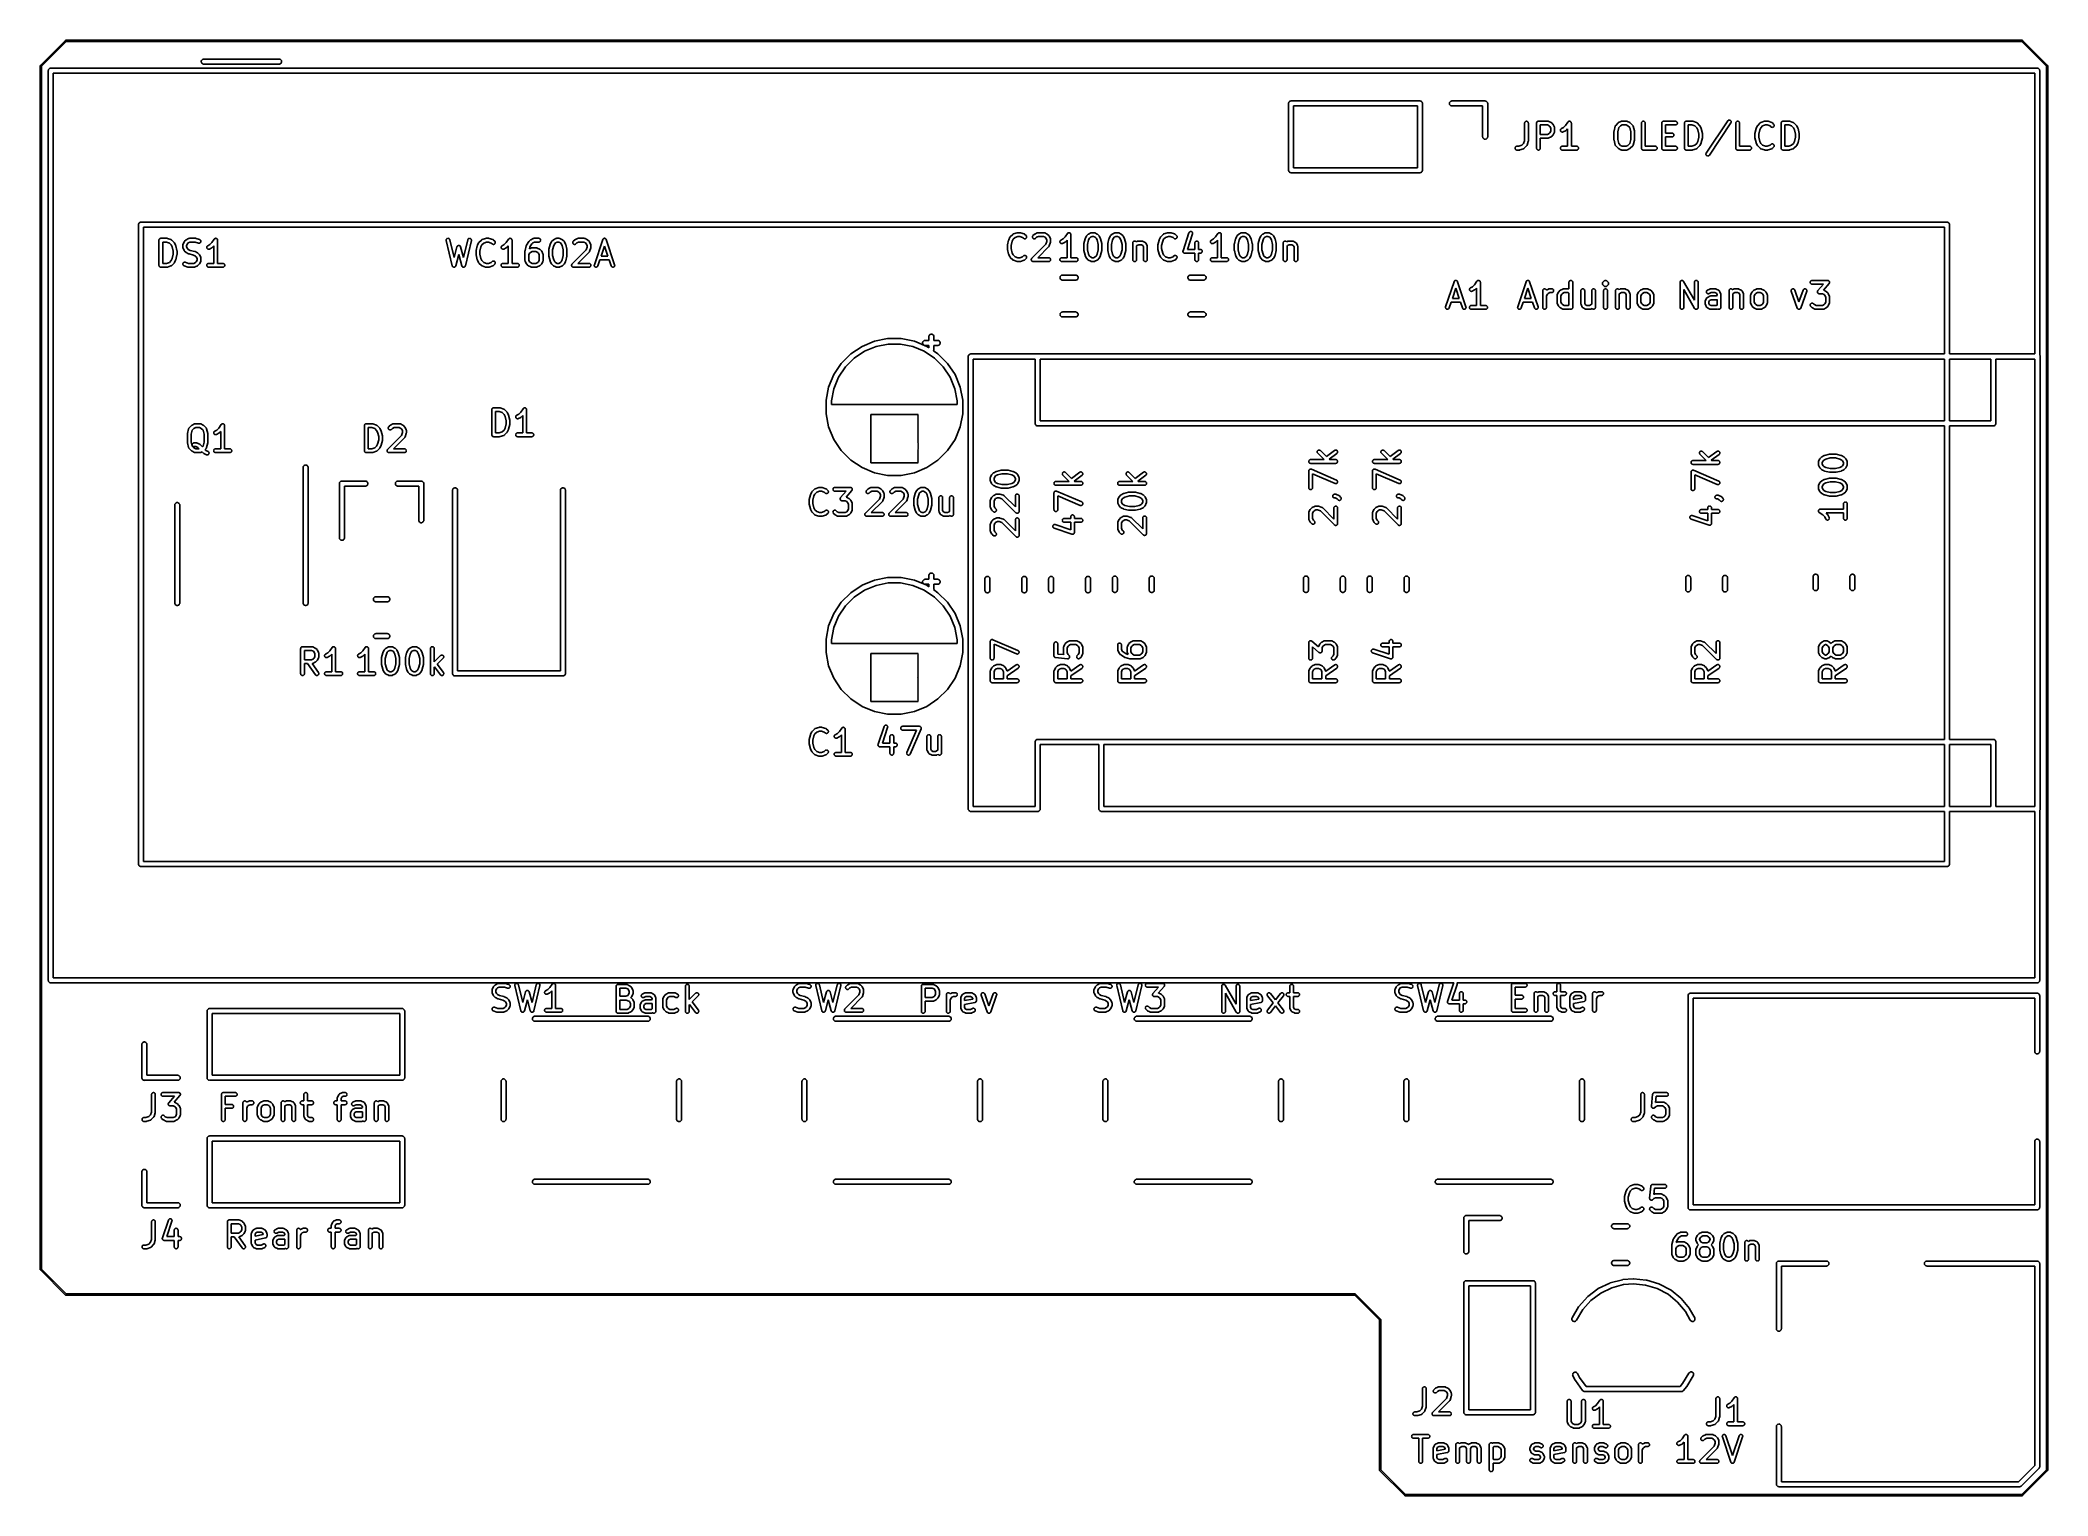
# Model space of a CAD drawing. Extents: x 3.68 to 6.84, y -3.58 to -1.3.
import ezdxf

# ---------------------------------------------------------------- set-up
doc = ezdxf.new("R2010")
doc.units = 0
doc.header["$MEASUREMENT"] = 0
doc.layers.add('BLACK', color=7, linetype='CONTINUOUS')

msp = doc.modelspace()

# ---------------------------------------------------------------- linework, layer by layer
at = {"layer": 'BLACK', "linetype": 'CONTINUOUS'}
for p, q in [((3.68438, -1.33785), (3.72368, -1.29855)), ((3.72482, -1.3002), (3.68602, -1.33899)), ((3.72368, -1.29855), (3.72371, -1.29851)), ((3.72371, -1.29851), (3.72386, -1.29839)), ((3.72386, -1.29839), (3.72403, -1.2983)), ((3.72403, -1.2983), (3.72422, -1.29824)), ((3.72422, -1.29824), (3.72441, -1.29822)), ((3.72441, -1.29822), (3.72446, -1.29823)), ((3.72446, -1.29823), (6.79523, -1.29823)), ((6.79487, -1.3002), (3.72482, -1.3002)), ((6.83366, -1.33899), (6.79487, -1.3002)), ((6.79523, -1.29823), (6.79528, -1.29822)), ((6.79528, -1.29822), (6.79532, -1.29823)), ((6.79532, -1.29823), (6.79532, -1.29823)), ((6.79532, -1.29823), (6.79547, -1.29824)), ((6.79547, -1.29824), (6.79565, -1.2983)), ((6.79565, -1.2983), (6.79583, -1.29839)), ((6.79583, -1.29839), (6.79597, -1.29851)), ((6.79597, -1.29851), (6.79601, -1.29855)), ((6.79601, -1.29855), (6.83531, -1.33785)), ((3.68405, -1.33858), (3.68407, -1.33839)), ((3.68406, -1.33863), (3.68405, -1.33858)), ((3.68406, -3.2283), (3.68406, -1.33863)), ((3.68407, -1.33839), (3.68413, -1.3382)), ((3.68407, -1.33839), (3.68407, -1.33839)), ((3.68413, -1.3382), (3.68422, -1.33803)), ((3.68422, -1.33803), (3.68434, -1.33788)), ((3.68434, -1.33788), (3.68438, -1.33785)), ((3.68602, -1.33899), (3.68602, -3.22794)), ((3.69683, -1.34606), (3.69691, -1.34529)), ((3.69685, -1.34626), (3.69683, -1.34606)), ((3.69685, -2.77422), (3.69685, -1.34626)), ((3.69691, -1.34529), (3.69713, -1.34455)), ((3.69713, -1.34455), (3.6975, -1.34387)), ((3.6975, -1.34387), (3.69799, -1.34327)), ((3.69799, -1.34327), (3.69859, -1.34277)), ((3.69859, -1.34277), (3.69927, -1.34241)), ((3.69927, -1.34241), (3.70002, -1.34218)), ((3.70002, -1.34218), (3.70059, -1.34213)), ((3.70059, -1.34213), (3.70079, -1.34211)), ((3.70079, -1.34211), (3.70098, -1.34213)), ((3.70098, -1.34213), (6.8187, -1.34213)), ((3.70472, -1.35), (3.70472, -2.77047)), ((6.81496, -1.35), (3.70472, -1.35)), ((3.93699, -1.33189), (3.93706, -1.33112)), ((3.93706, -1.33266), (3.93699, -1.33189)), ((3.93706, -1.33112), (3.93729, -1.33038)), ((3.93729, -1.3334), (3.93706, -1.33266)), ((3.93729, -1.33038), (3.93766, -1.32969)), ((3.93766, -1.33409), (3.93729, -1.3334)), ((3.93766, -1.32969), (3.93815, -1.32909)), ((3.93815, -1.33469), (3.93766, -1.33409)), ((3.93815, -1.32909), (3.93875, -1.3286)), ((3.93875, -1.33518), (3.93815, -1.33469)), ((3.93875, -1.3286), (3.93943, -1.32823)), ((3.93943, -1.33554), (3.93875, -1.33518)), ((3.93943, -1.32823), (3.94017, -1.32801)), ((3.94017, -1.33577), (3.93943, -1.33554)), ((3.94017, -1.32801), (3.94075, -1.32795)), ((3.94075, -1.33583), (3.94017, -1.33577)), ((3.94075, -1.32795), (4.05925, -1.32795)), ((4.05925, -1.33583), (3.94075, -1.33583)), ((4.05925, -1.32795), (4.05983, -1.32801)), ((4.05983, -1.33577), (4.05925, -1.33583)), ((4.05983, -1.32801), (4.06057, -1.32823)), ((4.06057, -1.33554), (4.05983, -1.33577)), ((4.06057, -1.32823), (4.06125, -1.3286)), ((4.06125, -1.33518), (4.06057, -1.33554)), ((4.06125, -1.3286), (4.06185, -1.32909)), ((4.06185, -1.33469), (4.06125, -1.33518)), ((4.06185, -1.32909), (4.06234, -1.32969)), ((4.06234, -1.33409), (4.06185, -1.33469)), ((4.06234, -1.32969), (4.06271, -1.33038)), ((4.06271, -1.3334), (4.06234, -1.33409)), ((4.06271, -1.33038), (4.06294, -1.33112)), ((4.06294, -1.33266), (4.06271, -1.3334)), ((4.06294, -1.33112), (4.06301, -1.33189)), ((4.06301, -1.33189), (4.06294, -1.33266)), ((6.81496, -1.79094), (6.81496, -1.35)), ((6.8187, -1.34213), (6.8189, -1.34211)), ((6.8189, -1.34211), (6.81909, -1.34213)), ((6.81909, -1.34213), (6.81967, -1.34218)), ((6.81967, -1.34218), (6.82041, -1.34241)), ((6.82041, -1.34241), (6.8211, -1.34277)), ((6.8211, -1.34277), (6.82169, -1.34327)), ((6.82169, -1.34327), (6.82219, -1.34387)), ((6.82219, -1.34387), (6.82255, -1.34455)), ((6.82255, -1.34455), (6.82278, -1.34529)), ((6.82278, -1.34529), (6.82285, -1.34606)), ((6.82285, -1.34606), (6.82283, -1.34626)), ((6.82283, -1.34626), (6.82283, -1.79251)), ((6.83366, -3.5429), (6.83366, -1.33899)), ((6.83531, -1.33785), (6.83535, -1.33788)), ((6.83535, -1.33788), (6.83547, -1.33803)), ((6.83547, -1.33803), (6.83556, -1.3382)), ((6.83556, -1.3382), (6.83562, -1.33839)), ((6.83562, -1.33839), (6.83563, -1.33858)), ((6.83563, -1.33858), (6.83563, -1.33863)), ((6.83563, -1.33863), (6.83563, -3.54326)), ((5.64368, -1.39764), (5.64376, -1.39687)), ((5.6437, -1.39783), (5.64368, -1.39764)), ((5.6437, -1.50217), (5.6437, -1.39783)), ((5.64376, -1.39687), (5.64398, -1.39612)), ((5.64398, -1.39612), (5.64435, -1.39544)), ((5.64435, -1.39544), (5.64484, -1.39484)), ((5.64484, -1.39484), (5.64544, -1.39435)), ((5.64544, -1.39435), (5.64612, -1.39398)), ((5.64612, -1.39398), (5.64687, -1.39376)), ((5.64687, -1.39376), (5.64744, -1.3937)), ((5.64744, -1.3937), (5.64764, -1.39368)), ((5.64764, -1.39368), (5.64783, -1.3937)), ((5.64783, -1.3937), (5.84981, -1.3937)), ((5.65157, -1.40157), (5.65157, -1.49843)), ((5.84606, -1.40157), (5.65157, -1.40157)), ((5.84606, -1.49843), (5.84606, -1.40157)), ((5.84981, -1.3937), (5.85, -1.39368)), ((5.85, -1.39368), (5.85019, -1.3937)), ((5.85019, -1.3937), (5.85077, -1.39376)), ((5.85077, -1.39376), (5.85151, -1.39398)), ((5.85151, -1.39398), (5.8522, -1.39435)), ((5.8522, -1.39435), (5.8528, -1.39484)), ((5.8528, -1.39484), (5.85329, -1.39544)), ((5.85329, -1.39544), (5.85365, -1.39612)), ((5.85365, -1.39612), (5.85388, -1.39687)), ((5.85388, -1.39687), (5.85396, -1.39764)), ((5.85396, -1.39764), (5.85394, -1.39783)), ((5.85394, -1.39783), (5.85394, -1.50217)), ((5.89604, -1.39764), (5.89612, -1.39687)), ((5.89612, -1.39841), (5.89604, -1.39764)), ((5.89612, -1.39687), (5.89635, -1.39612)), ((5.89635, -1.39915), (5.89612, -1.39841)), ((5.89635, -1.39612), (5.89671, -1.39544)), ((5.89671, -1.39984), (5.89635, -1.39915)), ((5.89671, -1.39544), (5.8972, -1.39484)), ((5.8972, -1.40044), (5.89671, -1.39984)), ((5.8972, -1.39484), (5.8978, -1.39435)), ((5.8978, -1.40093), (5.8972, -1.40044)), ((5.8978, -1.39435), (5.89849, -1.39398)), ((5.89849, -1.40129), (5.8978, -1.40093)), ((5.89849, -1.39398), (5.89923, -1.39376)), ((5.89923, -1.40152), (5.89849, -1.40129)), ((5.89923, -1.39376), (5.89981, -1.3937)), ((5.89981, -1.40157), (5.89923, -1.40152)), ((5.89981, -1.3937), (5.95217, -1.3937)), ((5.94843, -1.40157), (5.89981, -1.40157)), ((5.94843, -1.45019), (5.94843, -1.40157)), ((5.95217, -1.3937), (5.95236, -1.39368)), ((5.95236, -1.39368), (5.95256, -1.3937)), ((5.95256, -1.3937), (5.95313, -1.39376)), ((5.95313, -1.39376), (5.95388, -1.39398)), ((5.95388, -1.39398), (5.95456, -1.39435)), ((5.95456, -1.39435), (5.95516, -1.39484)), ((5.95516, -1.39484), (5.95565, -1.39544)), ((5.95565, -1.39544), (5.95602, -1.39612)), ((5.95602, -1.39612), (5.95624, -1.39687)), ((5.95624, -1.39687), (5.95632, -1.39764)), ((5.95632, -1.39764), (5.9563, -1.39783)), ((5.9563, -1.39783), (5.9563, -1.45019)), ((6.01424, -1.4284), (6.0143, -1.42783)), ((6.01424, -1.42844), (6.01424, -1.4284)), ((6.01424, -1.45608), (6.01424, -1.42844)), ((6.0143, -1.42783), (6.01448, -1.42728)), ((6.01448, -1.42728), (6.01476, -1.42677)), ((6.01476, -1.42677), (6.01513, -1.42633)), ((6.01513, -1.42633), (6.01557, -1.42597)), ((6.01557, -1.42597), (6.01609, -1.4257)), ((6.01609, -1.4257), (6.01664, -1.42554)), ((6.01664, -1.42554), (6.01721, -1.42549)), ((6.01721, -1.42549), (6.01779, -1.42555)), ((6.01779, -1.42555), (6.01834, -1.42572)), ((6.01834, -1.42572), (6.01884, -1.42599)), ((6.01884, -1.42599), (6.01929, -1.42636)), ((6.01929, -1.42636), (6.01965, -1.42681)), ((6.01965, -1.42681), (6.01992, -1.42731)), ((6.01992, -1.42731), (6.02009, -1.42787)), ((6.02009, -1.42787), (6.02014, -1.42844)), ((6.02014, -1.42844), (6.02014, -1.45656)), ((6.03299, -1.4284), (6.03302, -1.42812)), ((6.03299, -1.42842), (6.03299, -1.4284)), ((6.03299, -1.42844), (6.03299, -1.42842)), ((6.03299, -1.42842), (6.03299, -1.42842)), ((6.03299, -1.42842), (6.03299, -1.42842)), ((6.03299, -1.46781), (6.03299, -1.42844)), ((6.03302, -1.42812), (6.03305, -1.42785)), ((6.03305, -1.42783), (6.03313, -1.42756)), ((6.03305, -1.42784), (6.03305, -1.42783)), ((6.03305, -1.42785), (6.03305, -1.42784)), ((6.03313, -1.42756), (6.03322, -1.4273)), ((6.03322, -1.42729), (6.03323, -1.42728)), ((6.03322, -1.4273), (6.03322, -1.42729)), ((6.03323, -1.42728), (6.03336, -1.42703)), ((6.03336, -1.42703), (6.03349, -1.42679)), ((6.03349, -1.42679), (6.0335, -1.42678)), ((6.0335, -1.42677), (6.03368, -1.42656)), ((6.0335, -1.42678), (6.0335, -1.42677)), ((6.03368, -1.42656), (6.03386, -1.42634)), ((6.03386, -1.42634), (6.03387, -1.42634)), ((6.03387, -1.42633), (6.03409, -1.42616)), ((6.03387, -1.42634), (6.03387, -1.42633)), ((6.03409, -1.42616), (6.03431, -1.42598)), ((6.03431, -1.42598), (6.03432, -1.42597)), ((6.03431, -1.42598), (6.03431, -1.42598)), ((6.03432, -1.42597), (6.03457, -1.42584)), ((6.03457, -1.42584), (6.03481, -1.42571)), ((6.03481, -1.42571), (6.03482, -1.42571)), ((6.03482, -1.42571), (6.03483, -1.4257)), ((6.03483, -1.4257), (6.0351, -1.42562)), ((6.0351, -1.42562), (6.03537, -1.42554)), ((6.03537, -1.42554), (6.03538, -1.42554)), ((6.03538, -1.42554), (6.03539, -1.42554)), ((6.03539, -1.42554), (6.03566, -1.42551)), ((6.03566, -1.42551), (6.03594, -1.42549)), ((6.03594, -1.42549), (6.05094, -1.42549)), ((6.03889, -1.43139), (6.03889, -1.44611)), ((6.05024, -1.43139), (6.03889, -1.43139)), ((6.03889, -1.44611), (6.05024, -1.44611)), ((6.05294, -1.43274), (6.05024, -1.43139)), ((6.05024, -1.44611), (6.05294, -1.44476)), ((6.05094, -1.42549), (6.05098, -1.42549)), ((6.05098, -1.42549), (6.05106, -1.4255)), ((6.05106, -1.4255), (6.05115, -1.4255)), ((6.05115, -1.4255), (6.05135, -1.42553)), ((6.05135, -1.42553), (6.05155, -1.42555)), ((6.05155, -1.42555), (6.05163, -1.42558)), ((6.05163, -1.42558), (6.05172, -1.42559)), ((6.05172, -1.42559), (6.05191, -1.42567)), ((6.05191, -1.42567), (6.0521, -1.42573)), ((6.0521, -1.42573), (6.05218, -1.42577)), ((6.05218, -1.42577), (6.05226, -1.4258)), ((6.05226, -1.4258), (6.05601, -1.42767)), ((6.05413, -1.43394), (6.05294, -1.43274)), ((6.05294, -1.44476), (6.05413, -1.44356)), ((6.05548, -1.43664), (6.05413, -1.43394)), ((6.05413, -1.44356), (6.05548, -1.44087)), ((6.05548, -1.44087), (6.05548, -1.43664)), ((6.05601, -1.42767), (6.05604, -1.42769)), ((6.05604, -1.42769), (6.05618, -1.42778)), ((6.0563, -1.44966), (6.05615, -1.44974)), ((6.05618, -1.42778), (6.05633, -1.42786)), ((6.05639, -1.44959), (6.0563, -1.44966)), ((6.05633, -1.42786), (6.05642, -1.42794)), ((6.0565, -1.44952), (6.05639, -1.44959)), ((6.05642, -1.42794), (6.05653, -1.42801)), ((6.05662, -1.44941), (6.0565, -1.44952)), ((6.05653, -1.42801), (6.05665, -1.42812)), ((6.05675, -1.4493), (6.05662, -1.44941)), ((6.05665, -1.42812), (6.05677, -1.42823)), ((6.05677, -1.44928), (6.05675, -1.4493)), ((6.05677, -1.42823), (6.05865, -1.4301)), ((6.05865, -1.4474), (6.05677, -1.44928)), ((6.05865, -1.4301), (6.05868, -1.43013)), ((6.05875, -1.44727), (6.05865, -1.4474)), ((6.05868, -1.43013), (6.05878, -1.43026)), ((6.05887, -1.44715), (6.05875, -1.44727)), ((6.05878, -1.43026), (6.0589, -1.43038)), ((6.05894, -1.44705), (6.05887, -1.44715)), ((6.0589, -1.43038), (6.05896, -1.43049)), ((6.05902, -1.44696), (6.05894, -1.44705)), ((6.05896, -1.43049), (6.05904, -1.43058)), ((6.05909, -1.44681), (6.05902, -1.44696)), ((6.05904, -1.43058), (6.05911, -1.43073)), ((6.05918, -1.44667), (6.05909, -1.44681)), ((6.05911, -1.43073), (6.0592, -1.43087)), ((6.0592, -1.44663), (6.05918, -1.44667)), ((6.0592, -1.43087), (6.06108, -1.43462)), ((6.06108, -1.44288), (6.0592, -1.44663)), ((6.06108, -1.43462), (6.0611, -1.43466)), ((6.06111, -1.4428), (6.06108, -1.44288)), ((6.0611, -1.43466), (6.06113, -1.43474)), ((6.06115, -1.44273), (6.06111, -1.4428)), ((6.06113, -1.43474), (6.06117, -1.43481)), ((6.06121, -1.44253), (6.06115, -1.44273)), ((6.06117, -1.43481), (6.06122, -1.43501)), ((6.06128, -1.44235), (6.06121, -1.44253)), ((6.06122, -1.43501), (6.06129, -1.4352)), ((6.0613, -1.44226), (6.06128, -1.44235)), ((6.06129, -1.4352), (6.06131, -1.43528)), ((6.06132, -1.44218), (6.0613, -1.44226)), ((6.06131, -1.43528), (6.06133, -1.43537)), ((6.06135, -1.44198), (6.06132, -1.44218)), ((6.06133, -1.43537), (6.06135, -1.43557)), ((6.06135, -1.43557), (6.06138, -1.43577)), ((6.06138, -1.44178), (6.06135, -1.44198)), ((6.06138, -1.43577), (6.06138, -1.43585)), ((6.06138, -1.43585), (6.06139, -1.43594)), ((6.06139, -1.4416), (6.06138, -1.44169)), ((6.06138, -1.44169), (6.06138, -1.44178)), ((6.06139, -1.43594), (6.06139, -1.44156)), ((6.06139, -1.44156), (6.06139, -1.4416)), ((6.07049, -1.43988), (6.07051, -1.43931)), ((6.07058, -1.44045), (6.07049, -1.43988)), ((6.07051, -1.43931), (6.07064, -1.43875)), ((6.07078, -1.44099), (6.07058, -1.44045)), ((6.07064, -1.43875), (6.07087, -1.43822)), ((6.07109, -1.44148), (6.07078, -1.44099)), ((6.07087, -1.43822), (6.07121, -1.43775)), ((6.07148, -1.4419), (6.07109, -1.44148)), ((6.07121, -1.43775), (6.07163, -1.43735)), ((6.07195, -1.44224), (6.07148, -1.4419)), ((6.07163, -1.43735), (6.07211, -1.43705)), ((6.07247, -1.44248), (6.07195, -1.44224)), ((6.07211, -1.43705), (6.07543, -1.43539)), ((6.07303, -1.44261), (6.07247, -1.44248)), ((6.07361, -1.44264), (6.07303, -1.44261)), ((6.07418, -1.44255), (6.07361, -1.44264)), ((6.07472, -1.44235), (6.07418, -1.44255)), ((6.07476, -1.44233), (6.07472, -1.44235)), ((6.0785, -1.44046), (6.07476, -1.44233)), ((6.07543, -1.43539), (6.07864, -1.43218)), ((6.07865, -1.44037), (6.0785, -1.44046)), ((6.07864, -1.43218), (6.08223, -1.4268)), ((6.07879, -1.44029), (6.07865, -1.44037)), ((6.07889, -1.44021), (6.07879, -1.44029)), ((6.07899, -1.44015), (6.07889, -1.44021)), ((6.07911, -1.44003), (6.07899, -1.44015)), ((6.07924, -1.43993), (6.07911, -1.44003)), ((6.07927, -1.4399), (6.07924, -1.43993)), ((6.08173, -1.43744), (6.07927, -1.4399)), ((6.08173, -1.46486), (6.08173, -1.43744)), ((6.08223, -1.4268), (6.08225, -1.42677)), ((6.08225, -1.42677), (6.08244, -1.42655)), ((6.08225, -1.42677), (6.08225, -1.42677)), ((6.08225, -1.42677), (6.08225, -1.42677)), ((6.08225, -1.42677), (6.08225, -1.42677)), ((6.08244, -1.42655), (6.08262, -1.42633)), ((6.08262, -1.42633), (6.08285, -1.42614)), ((6.08262, -1.42633), (6.08262, -1.42633)), ((6.08262, -1.42633), (6.08262, -1.42633)), ((6.08285, -1.42614), (6.08307, -1.42597)), ((6.08307, -1.42597), (6.08334, -1.42583)), ((6.08307, -1.42597), (6.08307, -1.42597)), ((6.08307, -1.42597), (6.08307, -1.42597)), ((6.08334, -1.42583), (6.08358, -1.4257)), ((6.08358, -1.4257), (6.08387, -1.42562)), ((6.08358, -1.4257), (6.08358, -1.4257)), ((6.08358, -1.4257), (6.08358, -1.4257)), ((6.08387, -1.42562), (6.08413, -1.42554)), ((6.08413, -1.42554), (6.08442, -1.42551)), ((6.08413, -1.42554), (6.08413, -1.42554)), ((6.08413, -1.42554), (6.08413, -1.42554)), ((6.08442, -1.42551), (6.0847, -1.42549)), ((6.0847, -1.42549), (6.08471, -1.42549)), ((6.08471, -1.42549), (6.08471, -1.42549)), ((6.08471, -1.42549), (6.085, -1.42552)), ((6.085, -1.42552), (6.08528, -1.42555)), ((6.08528, -1.42555), (6.08528, -1.42555)), ((6.08528, -1.42555), (6.08528, -1.42555)), ((6.08528, -1.42555), (6.08557, -1.42564)), ((6.08557, -1.42564), (6.08583, -1.42572)), ((6.08583, -1.42572), (6.08583, -1.42572)), ((6.08583, -1.42572), (6.08583, -1.42572)), ((6.08583, -1.42572), (6.08609, -1.42586)), ((6.08609, -1.42586), (6.08633, -1.42599)), ((6.08633, -1.42599), (6.08634, -1.42599)), ((6.08634, -1.42599), (6.08634, -1.42599)), ((6.08634, -1.42599), (6.08656, -1.42618)), ((6.08656, -1.42618), (6.08678, -1.42636)), ((6.08678, -1.42636), (6.08678, -1.42636)), ((6.08678, -1.42636), (6.08678, -1.42636)), ((6.08678, -1.42636), (6.08697, -1.4266)), ((6.08697, -1.4266), (6.08714, -1.42681)), ((6.08714, -1.42681), (6.08714, -1.42681)), ((6.08714, -1.42681), (6.08715, -1.42681)), ((6.08715, -1.42681), (6.08729, -1.42708)), ((6.08729, -1.42708), (6.08741, -1.42731)), ((6.08741, -1.42731), (6.08741, -1.42732)), ((6.08741, -1.42732), (6.08741, -1.42732)), ((6.08741, -1.42732), (6.0875, -1.4276)), ((6.0875, -1.4276), (6.08758, -1.42787)), ((6.08758, -1.42787), (6.08758, -1.42787)), ((6.08758, -1.42787), (6.08758, -1.42787)), ((6.08758, -1.42787), (6.08761, -1.42816)), ((6.08761, -1.42816), (6.08764, -1.42844)), ((6.08764, -1.42844), (6.08764, -1.46486)), ((6.15457, -1.44142), (6.1546, -1.44118)), ((6.15457, -1.44147), (6.15457, -1.44142)), ((6.15457, -1.44152), (6.15457, -1.44147)), ((6.15457, -1.44156), (6.15457, -1.44152)), ((6.15457, -1.45469), (6.15457, -1.44156)), ((6.1546, -1.44118), (6.15463, -1.44095)), ((6.15463, -1.44095), (6.15465, -1.4409)), ((6.15465, -1.44085), (6.15653, -1.43335)), ((6.15465, -1.4409), (6.15465, -1.44085)), ((6.15653, -1.43335), (6.15654, -1.43331)), ((6.15654, -1.43331), (6.15661, -1.43312)), ((6.15661, -1.43312), (6.15667, -1.43293)), ((6.15667, -1.43293), (6.15671, -1.43285)), ((6.15671, -1.43285), (6.15674, -1.43277)), ((6.15674, -1.43277), (6.15684, -1.4326)), ((6.15684, -1.4326), (6.15694, -1.43242)), ((6.15694, -1.43242), (6.157, -1.43235)), ((6.157, -1.43235), (6.15704, -1.43228)), ((6.15704, -1.43228), (6.15718, -1.43213)), ((6.15718, -1.43213), (6.1573, -1.43198)), ((6.1573, -1.43198), (6.16105, -1.42823)), ((6.16206, -1.43557), (6.16047, -1.44193)), ((6.16047, -1.44193), (6.16047, -1.45432)), ((6.16105, -1.42823), (6.16108, -1.4282)), ((6.16108, -1.4282), (6.16121, -1.42809)), ((6.16121, -1.42809), (6.16133, -1.42798)), ((6.16133, -1.42798), (6.16144, -1.42792)), ((6.16144, -1.42792), (6.16153, -1.42784)), ((6.16153, -1.42784), (6.16168, -1.42776)), ((6.16168, -1.42776), (6.16182, -1.42767)), ((6.16182, -1.42767), (6.16557, -1.4258)), ((6.16489, -1.43274), (6.16206, -1.43557)), ((6.16759, -1.43139), (6.16489, -1.43274)), ((6.16557, -1.4258), (6.16561, -1.42578)), ((6.16561, -1.42578), (6.16569, -1.42575)), ((6.16569, -1.42575), (6.16577, -1.42571)), ((6.16577, -1.42571), (6.16596, -1.42565)), ((6.16596, -1.42565), (6.16615, -1.42558)), ((6.16615, -1.42558), (6.16623, -1.42557)), ((6.16623, -1.42557), (6.16632, -1.42554)), ((6.16632, -1.42554), (6.16652, -1.42552)), ((6.16652, -1.42552), (6.16672, -1.42549)), ((6.16672, -1.42549), (6.16681, -1.4255)), ((6.16681, -1.4255), (6.16689, -1.42549)), ((6.16689, -1.42549), (6.17439, -1.42549)), ((6.17369, -1.43139), (6.16759, -1.43139)), ((6.17639, -1.43274), (6.17369, -1.43139)), ((6.17439, -1.42549), (6.17443, -1.42549)), ((6.17443, -1.42549), (6.17452, -1.4255)), ((6.17452, -1.4255), (6.17461, -1.4255)), ((6.17461, -1.4255), (6.1748, -1.42553)), ((6.1748, -1.42553), (6.175, -1.42555)), ((6.175, -1.42555), (6.17509, -1.42558)), ((6.17509, -1.42558), (6.17517, -1.42559)), ((6.17517, -1.42559), (6.17536, -1.42567)), ((6.17536, -1.42567), (6.17555, -1.42573)), ((6.17555, -1.42573), (6.17563, -1.42577)), ((6.17563, -1.42577), (6.17571, -1.4258)), ((6.17571, -1.4258), (6.17946, -1.42767)), ((6.17922, -1.43557), (6.17639, -1.43274)), ((6.18081, -1.44193), (6.17922, -1.43557)), ((6.17946, -1.42767), (6.1795, -1.42769)), ((6.1795, -1.42769), (6.17964, -1.42778)), ((6.17964, -1.42778), (6.17978, -1.42786)), ((6.17978, -1.42786), (6.17988, -1.42794)), ((6.17988, -1.42794), (6.17998, -1.42801)), ((6.17998, -1.42801), (6.1801, -1.42812)), ((6.1801, -1.42812), (6.18023, -1.42823)), ((6.18023, -1.42823), (6.18398, -1.43198)), ((6.18081, -1.45432), (6.18081, -1.44193)), ((6.18398, -1.43198), (6.18401, -1.43201)), ((6.18401, -1.43201), (6.18413, -1.43216)), ((6.18413, -1.43216), (6.18427, -1.43231)), ((6.18427, -1.43231), (6.18431, -1.43239)), ((6.18431, -1.43239), (6.18437, -1.43246)), ((6.18437, -1.43246), (6.18446, -1.43263)), ((6.18446, -1.43263), (6.18456, -1.43281)), ((6.18456, -1.43281), (6.18459, -1.43289)), ((6.18459, -1.43289), (6.18463, -1.43297)), ((6.18463, -1.43297), (6.18469, -1.43316)), ((6.18469, -1.43316), (6.18475, -1.43335)), ((6.18475, -1.43335), (6.18663, -1.44085)), ((6.18663, -1.44085), (6.18664, -1.44089)), ((6.18664, -1.44089), (6.18665, -1.44094)), ((6.18665, -1.44094), (6.18666, -1.44099)), ((6.18666, -1.44099), (6.18668, -1.44123)), ((6.18668, -1.44123), (6.18672, -1.44146)), ((6.18672, -1.44146), (6.18671, -1.44151)), ((6.18671, -1.44151), (6.18672, -1.44156)), ((6.18672, -1.44156), (6.18672, -1.45469)), ((6.19768, -1.4284), (6.19775, -1.42783)), ((6.19768, -1.42844), (6.19768, -1.4284)), ((6.19768, -1.46781), (6.19768, -1.42844)), ((6.19775, -1.42783), (6.19792, -1.42728)), ((6.19792, -1.42728), (6.1982, -1.42677)), ((6.1982, -1.42677), (6.19857, -1.42633)), ((6.19857, -1.42633), (6.19902, -1.42597)), ((6.19902, -1.42597), (6.19953, -1.4257)), ((6.19953, -1.4257), (6.20008, -1.42554)), ((6.20008, -1.42554), (6.20066, -1.42549)), ((6.20066, -1.42549), (6.20123, -1.42555)), ((6.20123, -1.42555), (6.20178, -1.42572)), ((6.20178, -1.42572), (6.20229, -1.42599)), ((6.20229, -1.42599), (6.20273, -1.42636)), ((6.20273, -1.42636), (6.2031, -1.42681)), ((6.2031, -1.42681), (6.20337, -1.42731)), ((6.20337, -1.42731), (6.20353, -1.42787)), ((6.20353, -1.42787), (6.20359, -1.42844)), ((6.20359, -1.42844), (6.20359, -1.46486)), ((6.22956, -1.4284), (6.22959, -1.42812)), ((6.22956, -1.42842), (6.22956, -1.4284)), ((6.22956, -1.42844), (6.22956, -1.42842)), ((6.22956, -1.42842), (6.22956, -1.42842)), ((6.22956, -1.42842), (6.22956, -1.42842)), ((6.22956, -1.46781), (6.22956, -1.42844)), ((6.22959, -1.42812), (6.22962, -1.42785)), ((6.22962, -1.42783), (6.2297, -1.42756)), ((6.22962, -1.42784), (6.22962, -1.42783)), ((6.22962, -1.42785), (6.22962, -1.42784)), ((6.2297, -1.42756), (6.22979, -1.4273)), ((6.22979, -1.42728), (6.22993, -1.42703)), ((6.22979, -1.42729), (6.22979, -1.42728)), ((6.22979, -1.4273), (6.22979, -1.42729)), ((6.22993, -1.42703), (6.23006, -1.42679)), ((6.23006, -1.42679), (6.23007, -1.42678)), ((6.23007, -1.42677), (6.23025, -1.42656)), ((6.23007, -1.42678), (6.23007, -1.42677)), ((6.23025, -1.42656), (6.23043, -1.42634)), ((6.23043, -1.42634), (6.23044, -1.42634)), ((6.23044, -1.42633), (6.23066, -1.42616)), ((6.23044, -1.42634), (6.23044, -1.42633)), ((6.23066, -1.42616), (6.23087, -1.42598)), ((6.23087, -1.42598), (6.23088, -1.42598)), ((6.23088, -1.42598), (6.23089, -1.42597)), ((6.23089, -1.42597), (6.23114, -1.42584)), ((6.23114, -1.42584), (6.23138, -1.42571)), ((6.23138, -1.42571), (6.23139, -1.42571)), ((6.23139, -1.42571), (6.2314, -1.4257)), ((6.2314, -1.4257), (6.23167, -1.42562)), ((6.23167, -1.42562), (6.23193, -1.42554)), ((6.23193, -1.42554), (6.23195, -1.42554)), ((6.23195, -1.42554), (6.23196, -1.42554)), ((6.23196, -1.42554), (6.23223, -1.42551)), ((6.23223, -1.42551), (6.23251, -1.42549)), ((6.23251, -1.42549), (6.25126, -1.42549)), ((6.25126, -1.43139), (6.23546, -1.43139)), ((6.23546, -1.43139), (6.23546, -1.44424)), ((6.23546, -1.44424), (6.24563, -1.44424)), ((6.24563, -1.44424), (6.24567, -1.44424)), ((6.24567, -1.44424), (6.24625, -1.4443)), ((6.24625, -1.4443), (6.24679, -1.44447)), ((6.24727, -1.44965), (6.24676, -1.44992)), ((6.24679, -1.44447), (6.2473, -1.44475)), ((6.24771, -1.44928), (6.24727, -1.44965)), ((6.2473, -1.44475), (6.24774, -1.44512)), ((6.24808, -1.44884), (6.24771, -1.44928)), ((6.24774, -1.44512), (6.2481, -1.44557)), ((6.24835, -1.44833), (6.24808, -1.44884)), ((6.2481, -1.44557), (6.24837, -1.44608)), ((6.24852, -1.44778), (6.24835, -1.44833)), ((6.24837, -1.44608), (6.24853, -1.44663)), ((6.24858, -1.44721), (6.24852, -1.44778)), ((6.24853, -1.44663), (6.24858, -1.44721)), ((6.25126, -1.42549), (6.2513, -1.42549)), ((6.25183, -1.43134), (6.25126, -1.43139)), ((6.2513, -1.42549), (6.25187, -1.42555)), ((6.25238, -1.43117), (6.25183, -1.43134)), ((6.25187, -1.42555), (6.25242, -1.42573)), ((6.25289, -1.4309), (6.25238, -1.43117)), ((6.25242, -1.42573), (6.25292, -1.426)), ((6.25334, -1.43054), (6.25289, -1.4309)), ((6.25292, -1.426), (6.25337, -1.42637)), ((6.2537, -1.43009), (6.25334, -1.43054)), ((6.25337, -1.42637), (6.25373, -1.42682)), ((6.25398, -1.42958), (6.2537, -1.43009)), ((6.25373, -1.42682), (6.25399, -1.42733)), ((6.25415, -1.42903), (6.25398, -1.42958)), ((6.25399, -1.42733), (6.25416, -1.42789)), ((6.25421, -1.42846), (6.25415, -1.42903)), ((6.25416, -1.42789), (6.25421, -1.42846)), ((6.26518, -1.4284), (6.26521, -1.42812)), ((6.26518, -1.42842), (6.26518, -1.4284)), ((6.26518, -1.42844), (6.26518, -1.42842)), ((6.26518, -1.42842), (6.26518, -1.42842)), ((6.26518, -1.42842), (6.26518, -1.42842)), ((6.26518, -1.46781), (6.26518, -1.42844)), ((6.26521, -1.42812), (6.26524, -1.42785)), ((6.26524, -1.42783), (6.26532, -1.42756)), ((6.26524, -1.42784), (6.26524, -1.42783)), ((6.26524, -1.42785), (6.26524, -1.42784)), ((6.26532, -1.42756), (6.26541, -1.4273)), ((6.26541, -1.42728), (6.26555, -1.42703)), ((6.26541, -1.42729), (6.26541, -1.42728)), ((6.26541, -1.4273), (6.26541, -1.42729)), ((6.26555, -1.42703), (6.26568, -1.42679)), ((6.26568, -1.42679), (6.26569, -1.42678)), ((6.26569, -1.42677), (6.26587, -1.42656)), ((6.26569, -1.42678), (6.26569, -1.42677)), ((6.26587, -1.42656), (6.26605, -1.42634)), ((6.26605, -1.42634), (6.26606, -1.42634)), ((6.26606, -1.42633), (6.26628, -1.42616)), ((6.26606, -1.42634), (6.26606, -1.42633)), ((6.26628, -1.42616), (6.26649, -1.42598)), ((6.26649, -1.42598), (6.2665, -1.42598)), ((6.2665, -1.42598), (6.26651, -1.42597)), ((6.26651, -1.42597), (6.26676, -1.42584)), ((6.26676, -1.42584), (6.267, -1.42571)), ((6.267, -1.42571), (6.26701, -1.42571)), ((6.26701, -1.42571), (6.26702, -1.4257)), ((6.26702, -1.4257), (6.26729, -1.42562)), ((6.26729, -1.42562), (6.26756, -1.42554)), ((6.26756, -1.42554), (6.26757, -1.42554)), ((6.26757, -1.42554), (6.26758, -1.42554)), ((6.26758, -1.42554), (6.26785, -1.42551)), ((6.26785, -1.42551), (6.26813, -1.42549)), ((6.26813, -1.42549), (6.2775, -1.42549)), ((6.27108, -1.43139), (6.27108, -1.46486)), ((6.27702, -1.43139), (6.27108, -1.43139)), ((6.28153, -1.4329), (6.27702, -1.43139)), ((6.2775, -1.42549), (6.27754, -1.42549)), ((6.27754, -1.42549), (6.27771, -1.42551)), ((6.27771, -1.42551), (6.27787, -1.42551)), ((6.27787, -1.42551), (6.27799, -1.42554)), ((6.27799, -1.42554), (6.27812, -1.42555)), ((6.27812, -1.42555), (6.27827, -1.4256)), ((6.27827, -1.4256), (6.27844, -1.42564)), ((6.27844, -1.42564), (6.28406, -1.42751)), ((6.28445, -1.43581), (6.28153, -1.4329)), ((6.28406, -1.42751), (6.2841, -1.42753)), ((6.2841, -1.42753), (6.28418, -1.42756)), ((6.28418, -1.42756), (6.28426, -1.42759)), ((6.28426, -1.42759), (6.28444, -1.42768)), ((6.28444, -1.42768), (6.28462, -1.42777)), ((6.28597, -1.43884), (6.28445, -1.43581)), ((6.28462, -1.42777), (6.28469, -1.42782)), ((6.28469, -1.42782), (6.28477, -1.42786)), ((6.28477, -1.42786), (6.28493, -1.42799)), ((6.28493, -1.42799), (6.28509, -1.42811)), ((6.28509, -1.42811), (6.28515, -1.42817)), ((6.28515, -1.42817), (6.28521, -1.42823)), ((6.28521, -1.42823), (6.28896, -1.43198)), ((6.28767, -1.44568), (6.28597, -1.43884)), ((6.28767, -1.45057), (6.28767, -1.44568)), ((6.28896, -1.43198), (6.28899, -1.43201)), ((6.28899, -1.43201), (6.2891, -1.43214)), ((6.2891, -1.43214), (6.28921, -1.43226)), ((6.28921, -1.43226), (6.28928, -1.43236)), ((6.28928, -1.43236), (6.28935, -1.43246)), ((6.28935, -1.43246), (6.28943, -1.4326)), ((6.28943, -1.4326), (6.28952, -1.43274)), ((6.28952, -1.43274), (6.29139, -1.43649)), ((6.29139, -1.43649), (6.29141, -1.43653)), ((6.29141, -1.43653), (6.29142, -1.43654)), ((6.29142, -1.43654), (6.29142, -1.43656)), ((6.29142, -1.43656), (6.29151, -1.43681)), ((6.29151, -1.43681), (6.29161, -1.43707)), ((6.29161, -1.43707), (6.29161, -1.43708)), ((6.29161, -1.43708), (6.29162, -1.4371)), ((6.29162, -1.4371), (6.29349, -1.4446)), ((6.29349, -1.4446), (6.2935, -1.44464)), ((6.2935, -1.44464), (6.29351, -1.44469)), ((6.29351, -1.44469), (6.29352, -1.44474)), ((6.29352, -1.44474), (6.29355, -1.44497)), ((6.29355, -1.44497), (6.29358, -1.44521)), ((6.29358, -1.44521), (6.29357, -1.44526)), ((6.29357, -1.44526), (6.29358, -1.44531)), ((6.29358, -1.44531), (6.29358, -1.45094)), ((6.29942, -1.47555), (6.33316, -1.42493)), ((6.33808, -1.4282), (6.30433, -1.47882)), ((6.33316, -1.42493), (6.33319, -1.42489)), ((6.33319, -1.42489), (6.33356, -1.42445)), ((6.33356, -1.42445), (6.33401, -1.42409)), ((6.33401, -1.42409), (6.33452, -1.42383)), ((6.33452, -1.42383), (6.33507, -1.42366)), ((6.33507, -1.42366), (6.33565, -1.42361)), ((6.33565, -1.42361), (6.33622, -1.42367)), ((6.33622, -1.42367), (6.33677, -1.42385)), ((6.33677, -1.42385), (6.33728, -1.42412)), ((6.33728, -1.42412), (6.33772, -1.42449)), ((6.33772, -1.42449), (6.33808, -1.42494)), ((6.33808, -1.42494), (6.33835, -1.42544)), ((6.33835, -1.42769), (6.33808, -1.4282)), ((6.33835, -1.42544), (6.33852, -1.426)), ((6.33852, -1.42714), (6.33835, -1.42769)), ((6.33852, -1.426), (6.33857, -1.42657)), ((6.33857, -1.42657), (6.33852, -1.42714)), ((6.34579, -1.4284), (6.34586, -1.42783)), ((6.34579, -1.42844), (6.34579, -1.4284)), ((6.34579, -1.46781), (6.34579, -1.42844)), ((6.34586, -1.42783), (6.34603, -1.42728)), ((6.34603, -1.42728), (6.34631, -1.42677)), ((6.34631, -1.42677), (6.34668, -1.42633)), ((6.34668, -1.42633), (6.34713, -1.42597)), ((6.34713, -1.42597), (6.34764, -1.4257)), ((6.34764, -1.4257), (6.34819, -1.42554)), ((6.34819, -1.42554), (6.34876, -1.42549)), ((6.34876, -1.42549), (6.34934, -1.42555)), ((6.34934, -1.42555), (6.34989, -1.42572)), ((6.34989, -1.42572), (6.3504, -1.42599)), ((6.3504, -1.42599), (6.35084, -1.42636)), ((6.35084, -1.42636), (6.3512, -1.42681)), ((6.3512, -1.42681), (6.35147, -1.42731)), ((6.35147, -1.42731), (6.35164, -1.42787)), ((6.35164, -1.42787), (6.3517, -1.42844)), ((6.3517, -1.42844), (6.3517, -1.46486)), ((6.37579, -1.44517), (6.37583, -1.44493)), ((6.37579, -1.44522), (6.37579, -1.44517)), ((6.37579, -1.44527), (6.37579, -1.44522)), ((6.37579, -1.44531), (6.37579, -1.44527)), ((6.37579, -1.45094), (6.37579, -1.44531)), ((6.37583, -1.44493), (6.37585, -1.4447)), ((6.37585, -1.4447), (6.37587, -1.44465)), ((6.37587, -1.44465), (6.37588, -1.4446)), ((6.37588, -1.4446), (6.37775, -1.4371)), ((6.37775, -1.4371), (6.37776, -1.43706)), ((6.37776, -1.43706), (6.37777, -1.43705)), ((6.37777, -1.43703), (6.37787, -1.43677)), ((6.37777, -1.43705), (6.37777, -1.43703)), ((6.37787, -1.43677), (6.37796, -1.43652)), ((6.37796, -1.43652), (6.37797, -1.43651)), ((6.37797, -1.43649), (6.37985, -1.43274)), ((6.37797, -1.43651), (6.37797, -1.43649)), ((6.37985, -1.43274), (6.37987, -1.43271)), ((6.37987, -1.43271), (6.37996, -1.43257)), ((6.37996, -1.43257), (6.38004, -1.43242)), ((6.38004, -1.43242), (6.38011, -1.43233)), ((6.38011, -1.43233), (6.38018, -1.43222)), ((6.38018, -1.43222), (6.3803, -1.4321)), ((6.3803, -1.4321), (6.3804, -1.43198)), ((6.3804, -1.43198), (6.38415, -1.42823)), ((6.3834, -1.43884), (6.38169, -1.44568)), ((6.38169, -1.44568), (6.38169, -1.45057)), ((6.38492, -1.43581), (6.3834, -1.43884)), ((6.38415, -1.42823), (6.38418, -1.4282)), ((6.38418, -1.4282), (6.38425, -1.42814)), ((6.38425, -1.42814), (6.38431, -1.42808)), ((6.38431, -1.42808), (6.38447, -1.42796)), ((6.38447, -1.42796), (6.38463, -1.42784)), ((6.38463, -1.42784), (6.38471, -1.4278)), ((6.38471, -1.4278), (6.38478, -1.42775)), ((6.38478, -1.42775), (6.38496, -1.42767)), ((6.38783, -1.4329), (6.38492, -1.43581)), ((6.38496, -1.42767), (6.38514, -1.42757)), ((6.38514, -1.42757), (6.38523, -1.42755)), ((6.38523, -1.42755), (6.38531, -1.42751)), ((6.38531, -1.42751), (6.39093, -1.42564)), ((6.39234, -1.43139), (6.38783, -1.4329)), ((6.39093, -1.42564), (6.39097, -1.42563)), ((6.39097, -1.42563), (6.39113, -1.42559)), ((6.39113, -1.42559), (6.39129, -1.42554)), ((6.39129, -1.42554), (6.39141, -1.42553)), ((6.39141, -1.42553), (6.39153, -1.42551)), ((6.39153, -1.42551), (6.3917, -1.4255)), ((6.3917, -1.4255), (6.39186, -1.42549)), ((6.39186, -1.42549), (6.39561, -1.42549)), ((6.39513, -1.43139), (6.39234, -1.43139)), ((6.39964, -1.4329), (6.39513, -1.43139)), ((6.39561, -1.42549), (6.39565, -1.42549)), ((6.39565, -1.42549), (6.39582, -1.42551)), ((6.39582, -1.42551), (6.39598, -1.42551)), ((6.39598, -1.42551), (6.3961, -1.42554)), ((6.3961, -1.42554), (6.39623, -1.42555)), ((6.39623, -1.42555), (6.39638, -1.4256)), ((6.39638, -1.4256), (6.39655, -1.42564)), ((6.39655, -1.42564), (6.40217, -1.42751)), ((6.40102, -1.43428), (6.39964, -1.4329)), ((6.40147, -1.43464), (6.40102, -1.43428)), ((6.40198, -1.43492), (6.40147, -1.43464)), ((6.40253, -1.43508), (6.40198, -1.43492)), ((6.40217, -1.42751), (6.40221, -1.42753)), ((6.40221, -1.42753), (6.40229, -1.42756)), ((6.40229, -1.42756), (6.40237, -1.42759)), ((6.40237, -1.42759), (6.40255, -1.42768)), ((6.4031, -1.43514), (6.40253, -1.43508)), ((6.40255, -1.42768), (6.40273, -1.42777)), ((6.40273, -1.42777), (6.4028, -1.42782)), ((6.4028, -1.42782), (6.40288, -1.42786)), ((6.40288, -1.42786), (6.40304, -1.42799)), ((6.40304, -1.42799), (6.4032, -1.42811)), ((6.40368, -1.43509), (6.4031, -1.43514)), ((6.4032, -1.42811), (6.40326, -1.42817)), ((6.40326, -1.42817), (6.40333, -1.42823)), ((6.40333, -1.42823), (6.4052, -1.4301)), ((6.40423, -1.43492), (6.40368, -1.43509)), ((6.40474, -1.43465), (6.40423, -1.43492)), ((6.40519, -1.43429), (6.40474, -1.43465)), ((6.40555, -1.43385), (6.40519, -1.43429)), ((6.4052, -1.4301), (6.40523, -1.43013)), ((6.40523, -1.43013), (6.40559, -1.43058)), ((6.40583, -1.43334), (6.40555, -1.43385)), ((6.40559, -1.43058), (6.40585, -1.43109)), ((6.406, -1.43279), (6.40583, -1.43334)), ((6.40585, -1.43109), (6.40601, -1.43165)), ((6.40606, -1.43222), (6.406, -1.43279)), ((6.40601, -1.43165), (6.40606, -1.43222)), ((6.41703, -1.4284), (6.41706, -1.42812)), ((6.41703, -1.42842), (6.41703, -1.4284)), ((6.41703, -1.42844), (6.41703, -1.42842)), ((6.41703, -1.42842), (6.41703, -1.42842)), ((6.41703, -1.42842), (6.41703, -1.42842)), ((6.41703, -1.46781), (6.41703, -1.42844)), ((6.41706, -1.42812), (6.41709, -1.42785)), ((6.41709, -1.42785), (6.4171, -1.42784)), ((6.4171, -1.42783), (6.41718, -1.42756)), ((6.4171, -1.42784), (6.4171, -1.42783)), ((6.41718, -1.42756), (6.41726, -1.4273)), ((6.41726, -1.4273), (6.41727, -1.42729)), ((6.41727, -1.42728), (6.41741, -1.42703)), ((6.41727, -1.42729), (6.41727, -1.42728)), ((6.41741, -1.42703), (6.41754, -1.42679)), ((6.41754, -1.42678), (6.41755, -1.42677)), ((6.41754, -1.42679), (6.41754, -1.42678)), ((6.41755, -1.42677), (6.41773, -1.42656)), ((6.41773, -1.42656), (6.4179, -1.42634)), ((6.4179, -1.42634), (6.41791, -1.42634)), ((6.41791, -1.42634), (6.41792, -1.42633)), ((6.41792, -1.42633), (6.41813, -1.42616)), ((6.41813, -1.42616), (6.41835, -1.42598)), ((6.41835, -1.42598), (6.41836, -1.42598)), ((6.41836, -1.42598), (6.41837, -1.42597)), ((6.41837, -1.42597), (6.41861, -1.42584)), ((6.41861, -1.42584), (6.41886, -1.42571)), ((6.41886, -1.42571), (6.41887, -1.42571)), ((6.41887, -1.42571), (6.41888, -1.4257)), ((6.41888, -1.4257), (6.41915, -1.42562)), ((6.41915, -1.42562), (6.41941, -1.42554)), ((6.41941, -1.42554), (6.41942, -1.42554)), ((6.41942, -1.42554), (6.41943, -1.42554)), ((6.41943, -1.42554), (6.41971, -1.42551)), ((6.41971, -1.42551), (6.41998, -1.42549)), ((6.41998, -1.42549), (6.42936, -1.42549)), ((6.42294, -1.43139), (6.42294, -1.46486)), ((6.42888, -1.43139), (6.42294, -1.43139)), ((6.43339, -1.4329), (6.42888, -1.43139)), ((6.42936, -1.42549), (6.4294, -1.42549)), ((6.4294, -1.42549), (6.42956, -1.42551)), ((6.42956, -1.42551), (6.42973, -1.42551)), ((6.42973, -1.42551), (6.42985, -1.42554)), ((6.42985, -1.42554), (6.42997, -1.42555)), ((6.42997, -1.42555), (6.43013, -1.4256)), ((6.43013, -1.4256), (6.43029, -1.42564)), ((6.43029, -1.42564), (6.43592, -1.42751)), ((6.43631, -1.43581), (6.43339, -1.4329)), ((6.43592, -1.42751), (6.43596, -1.42753)), ((6.43596, -1.42753), (6.43603, -1.42756)), ((6.43603, -1.42756), (6.43612, -1.42759)), ((6.43612, -1.42759), (6.4363, -1.42768)), ((6.4363, -1.42768), (6.43648, -1.42777)), ((6.43782, -1.43884), (6.43631, -1.43581)), ((6.43648, -1.42777), (6.43655, -1.42782)), ((6.43655, -1.42782), (6.43663, -1.42786)), ((6.43663, -1.42786), (6.43678, -1.42799)), ((6.43678, -1.42799), (6.43694, -1.42811)), ((6.43694, -1.42811), (6.437, -1.42817)), ((6.437, -1.42817), (6.43707, -1.42823)), ((6.43707, -1.42823), (6.44082, -1.43198)), ((6.43953, -1.44568), (6.43782, -1.43884)), ((6.43953, -1.45057), (6.43953, -1.44568)), ((6.44082, -1.43198), (6.44085, -1.43201)), ((6.44085, -1.43201), (6.44095, -1.43214)), ((6.44095, -1.43214), (6.44107, -1.43226)), ((6.44107, -1.43226), (6.44113, -1.43236)), ((6.44113, -1.43236), (6.44121, -1.43246)), ((6.44121, -1.43246), (6.44129, -1.4326)), ((6.44129, -1.4326), (6.44137, -1.43274)), ((6.44137, -1.43274), (6.44325, -1.43649)), ((6.44325, -1.43649), (6.44327, -1.43653)), ((6.44327, -1.43653), (6.44327, -1.43654)), ((6.44327, -1.43654), (6.44328, -1.43656)), ((6.44328, -1.43656), (6.44337, -1.43681)), ((6.44337, -1.43681), (6.44347, -1.43707)), ((6.44347, -1.43707), (6.44347, -1.43708)), ((6.44347, -1.43708), (6.44347, -1.4371)), ((6.44347, -1.4371), (6.44535, -1.4446)), ((6.44535, -1.4446), (6.44536, -1.44464)), ((6.44536, -1.44464), (6.44536, -1.44469)), ((6.44536, -1.44469), (6.44538, -1.44474)), ((6.44538, -1.44474), (6.4454, -1.44497)), ((6.4454, -1.44497), (6.44543, -1.44521)), ((6.44543, -1.44521), (6.44543, -1.44526)), ((6.44543, -1.44526), (6.44543, -1.44531)), ((6.44543, -1.44531), (6.44543, -1.45094)), ((5.94848, -1.45077), (5.94843, -1.45019)), ((5.94871, -1.45151), (5.94848, -1.45077)), ((5.94907, -1.4522), (5.94871, -1.45151)), ((5.94956, -1.4528), (5.94907, -1.4522)), ((5.95016, -1.45329), (5.94956, -1.4528)), ((5.95085, -1.45365), (5.95016, -1.45329)), ((5.95159, -1.45388), (5.95085, -1.45365)), ((5.95236, -1.45396), (5.95159, -1.45388)), ((5.95313, -1.45388), (5.95236, -1.45396)), ((5.95388, -1.45365), (5.95313, -1.45388)), ((5.95456, -1.45329), (5.95388, -1.45365)), ((5.95516, -1.4528), (5.95456, -1.45329)), ((5.95565, -1.4522), (5.95516, -1.4528)), ((5.95602, -1.45151), (5.95565, -1.4522)), ((5.95624, -1.45077), (5.95602, -1.45151)), ((5.9563, -1.45019), (5.95624, -1.45077)), ((5.99924, -1.46779), (5.9993, -1.46722)), ((5.99929, -1.46836), (5.99924, -1.46779)), ((5.99946, -1.46892), (5.99929, -1.46836)), ((5.9993, -1.46722), (5.99947, -1.46667)), ((5.99972, -1.46943), (5.99946, -1.46892)), ((5.99947, -1.46667), (5.99975, -1.46616)), ((6.00008, -1.46988), (5.99972, -1.46943)), ((5.99975, -1.46616), (6.00011, -1.46572)), ((6.00053, -1.47025), (6.00008, -1.46988)), ((6.00011, -1.46572), (6.00056, -1.46535)), ((6.00103, -1.47052), (6.00053, -1.47025)), ((6.00056, -1.46535), (6.00107, -1.46508)), ((6.00158, -1.4707), (6.00103, -1.47052)), ((6.00107, -1.46508), (6.00162, -1.46491)), ((6.00215, -1.47076), (6.00158, -1.4707)), ((6.00162, -1.46491), (6.00219, -1.46486)), ((6.00219, -1.47076), (6.00215, -1.47076)), ((6.00219, -1.46486), (6.00546, -1.46486)), ((6.00594, -1.47076), (6.00219, -1.47076)), ((6.00546, -1.46486), (6.00997, -1.46335)), ((6.00611, -1.47075), (6.00594, -1.47076)), ((6.00627, -1.47074), (6.00611, -1.47075)), ((6.00639, -1.47072), (6.00627, -1.47074)), ((6.00652, -1.47071), (6.00639, -1.47072)), ((6.00668, -1.47066), (6.00652, -1.47071)), ((6.00684, -1.47062), (6.00668, -1.47066)), ((6.00688, -1.47061), (6.00684, -1.47062)), ((6.0125, -1.46874), (6.00688, -1.47061)), ((6.00997, -1.46335), (6.01274, -1.46059)), ((6.01258, -1.4687), (6.0125, -1.46874)), ((6.01266, -1.46868), (6.01258, -1.4687)), ((6.01284, -1.46858), (6.01266, -1.46868)), ((6.01274, -1.46059), (6.01424, -1.45608)), ((6.01303, -1.4685), (6.01284, -1.46858)), ((6.0131, -1.46845), (6.01303, -1.4685)), ((6.01318, -1.46841), (6.0131, -1.46845)), ((6.01333, -1.46829), (6.01318, -1.46841)), ((6.0135, -1.46817), (6.01333, -1.46829)), ((6.01356, -1.46811), (6.0135, -1.46817)), ((6.01363, -1.46805), (6.01356, -1.46811)), ((6.01366, -1.46802), (6.01363, -1.46805)), ((6.0174, -1.46427), (6.01366, -1.46802)), ((6.01746, -1.46421), (6.0174, -1.46427)), ((6.01752, -1.46415), (6.01746, -1.46421)), ((6.01764, -1.46398), (6.01752, -1.46415)), ((6.01777, -1.46383), (6.01764, -1.46398)), ((6.01781, -1.46375), (6.01777, -1.46383)), ((6.01786, -1.46368), (6.01781, -1.46375)), ((6.01795, -1.4635), (6.01786, -1.46368)), ((6.01804, -1.46332), (6.01795, -1.4635)), ((6.01807, -1.46324), (6.01804, -1.46332)), ((6.0181, -1.46316), (6.01807, -1.46324)), ((6.01812, -1.46312), (6.0181, -1.46316)), ((6.01999, -1.4575), (6.01812, -1.46312)), ((6.02003, -1.45733), (6.01999, -1.4575)), ((6.02008, -1.45718), (6.02003, -1.45733)), ((6.02009, -1.45705), (6.02008, -1.45718)), ((6.02012, -1.45693), (6.02009, -1.45705)), ((6.02013, -1.45677), (6.02012, -1.45693)), ((6.02014, -1.4566), (6.02013, -1.45677)), ((6.02014, -1.45656), (6.02014, -1.4566)), ((6.03304, -1.46838), (6.03299, -1.46781)), ((6.03321, -1.46894), (6.03304, -1.46838)), ((6.03348, -1.46944), (6.03321, -1.46894)), ((6.03384, -1.46989), (6.03348, -1.46944)), ((6.03429, -1.47026), (6.03384, -1.46989)), ((6.03479, -1.47053), (6.03429, -1.47026)), ((6.03535, -1.4707), (6.03479, -1.47053)), ((6.03592, -1.47076), (6.03535, -1.4707)), ((6.03649, -1.47071), (6.03592, -1.47076)), ((6.03705, -1.47055), (6.03649, -1.47071)), ((6.03756, -1.47028), (6.03705, -1.47055)), ((6.03801, -1.46992), (6.03756, -1.47028)), ((6.03838, -1.46948), (6.03801, -1.46992)), ((6.03865, -1.46897), (6.03838, -1.46948)), ((6.03883, -1.46842), (6.03865, -1.46897)), ((6.03889, -1.46785), (6.03883, -1.46842)), ((6.05094, -1.45202), (6.03889, -1.45202)), ((6.03889, -1.45202), (6.03889, -1.46781)), ((6.03889, -1.46781), (6.03889, -1.46785)), ((6.05102, -1.45201), (6.05094, -1.45202)), ((6.05111, -1.45201), (6.05102, -1.45201)), ((6.05131, -1.45198), (6.05111, -1.45201)), ((6.05151, -1.45196), (6.05131, -1.45198)), ((6.05159, -1.45193), (6.05151, -1.45196)), ((6.05168, -1.45192), (6.05159, -1.45193)), ((6.05187, -1.45185), (6.05168, -1.45192)), ((6.05206, -1.45179), (6.05187, -1.45185)), ((6.05214, -1.45175), (6.05206, -1.45179)), ((6.05222, -1.45172), (6.05214, -1.45175)), ((6.05226, -1.4517), (6.05222, -1.45172)), ((6.05601, -1.44983), (6.05226, -1.4517)), ((6.05615, -1.44974), (6.05601, -1.44983)), ((6.07048, -1.46779), (6.07054, -1.46722)), ((6.07053, -1.46836), (6.07048, -1.46779)), ((6.0707, -1.46892), (6.07053, -1.46836)), ((6.07054, -1.46722), (6.07071, -1.46667)), ((6.07096, -1.46943), (6.0707, -1.46892)), ((6.07071, -1.46667), (6.07099, -1.46616)), ((6.07132, -1.46988), (6.07096, -1.46943)), ((6.07099, -1.46616), (6.07135, -1.46572)), ((6.07177, -1.47025), (6.07132, -1.46988)), ((6.07135, -1.46572), (6.0718, -1.46535)), ((6.07227, -1.47052), (6.07177, -1.47025)), ((6.0718, -1.46535), (6.07231, -1.46508)), ((6.07282, -1.4707), (6.07227, -1.47052)), ((6.07231, -1.46508), (6.07286, -1.46491)), ((6.07339, -1.47076), (6.07282, -1.4707)), ((6.07286, -1.46491), (6.07343, -1.46486)), ((6.07343, -1.47076), (6.07339, -1.47076)), ((6.07343, -1.46486), (6.08173, -1.46486)), ((6.09593, -1.47076), (6.07343, -1.47076)), ((6.08764, -1.46486), (6.09593, -1.46486)), ((6.09593, -1.46486), (6.09597, -1.46486)), ((6.09651, -1.47071), (6.09593, -1.47076)), ((6.09597, -1.46486), (6.09655, -1.46492)), ((6.09706, -1.47054), (6.09651, -1.47071)), ((6.09655, -1.46492), (6.09709, -1.4651)), ((6.09757, -1.47027), (6.09706, -1.47054)), ((6.09709, -1.4651), (6.0976, -1.46537)), ((6.09801, -1.46991), (6.09757, -1.47027)), ((6.0976, -1.46537), (6.09804, -1.46574)), ((6.09838, -1.46946), (6.09801, -1.46991)), ((6.09804, -1.46574), (6.0984, -1.46619)), ((6.09865, -1.46895), (6.09838, -1.46946)), ((6.0984, -1.46619), (6.09867, -1.4667)), ((6.09882, -1.4684), (6.09865, -1.46895)), ((6.09867, -1.4667), (6.09883, -1.46726)), ((6.09888, -1.46783), (6.09882, -1.4684)), ((6.09883, -1.46726), (6.09888, -1.46783)), ((6.15457, -1.45474), (6.15457, -1.45469)), ((6.15457, -1.45479), (6.15457, -1.45474)), ((6.1546, -1.45503), (6.15457, -1.45479)), ((6.15462, -1.45526), (6.1546, -1.45503)), ((6.15464, -1.45531), (6.15462, -1.45526)), ((6.15464, -1.45536), (6.15464, -1.45531)), ((6.15465, -1.4554), (6.15464, -1.45536)), ((6.15653, -1.4629), (6.15465, -1.4554)), ((6.1566, -1.46309), (6.15653, -1.4629)), ((6.15665, -1.46328), (6.1566, -1.46309)), ((6.15669, -1.46336), (6.15665, -1.46328)), ((6.15672, -1.46344), (6.15669, -1.46336)), ((6.15682, -1.46362), (6.15672, -1.46344)), ((6.15692, -1.46379), (6.15682, -1.46362)), ((6.15697, -1.46386), (6.15692, -1.46379)), ((6.15702, -1.46394), (6.15697, -1.46386)), ((6.15715, -1.46409), (6.15702, -1.46394)), ((6.15728, -1.46424), (6.15715, -1.46409)), ((6.1573, -1.46427), (6.15728, -1.46424)), ((6.16105, -1.46802), (6.1573, -1.46427)), ((6.16047, -1.45432), (6.16206, -1.46068)), ((6.16118, -1.46813), (6.16105, -1.46802)), ((6.1613, -1.46824), (6.16118, -1.46813)), ((6.1614, -1.46831), (6.1613, -1.46824)), ((6.1615, -1.46839), (6.1614, -1.46831)), ((6.16165, -1.46847), (6.1615, -1.46839)), ((6.16178, -1.46856), (6.16165, -1.46847)), ((6.16182, -1.46858), (6.16178, -1.46856)), ((6.16557, -1.47045), (6.16182, -1.46858)), ((6.16206, -1.46068), (6.16489, -1.46351)), ((6.16489, -1.46351), (6.16759, -1.46486)), ((6.16565, -1.47048), (6.16557, -1.47045)), ((6.16573, -1.47052), (6.16565, -1.47048)), ((6.16592, -1.47059), (6.16573, -1.47052)), ((6.16611, -1.47066), (6.16592, -1.47059)), ((6.1662, -1.47067), (6.16611, -1.47066)), ((6.16628, -1.4707), (6.1662, -1.47067)), ((6.16648, -1.47072), (6.16628, -1.4707)), ((6.16668, -1.47076), (6.16648, -1.47072)), ((6.16676, -1.47075), (6.16668, -1.47076)), ((6.16685, -1.47076), (6.16676, -1.47075)), ((6.16689, -1.47076), (6.16685, -1.47076)), ((6.17439, -1.47076), (6.16689, -1.47076)), ((6.16759, -1.46486), (6.17369, -1.46486)), ((6.17369, -1.46486), (6.17639, -1.46351)), ((6.17448, -1.47075), (6.17439, -1.47076)), ((6.17456, -1.47076), (6.17448, -1.47075)), ((6.17476, -1.47073), (6.17456, -1.47076)), ((6.17496, -1.47071), (6.17476, -1.47073)), ((6.17505, -1.47068), (6.17496, -1.47071)), ((6.17513, -1.47067), (6.17505, -1.47068)), ((6.17532, -1.4706), (6.17513, -1.47067)), ((6.17552, -1.47054), (6.17532, -1.4706)), ((6.17559, -1.4705), (6.17552, -1.47054)), ((6.17567, -1.47047), (6.17559, -1.4705)), ((6.17571, -1.47045), (6.17567, -1.47047)), ((6.17946, -1.46858), (6.17571, -1.47045)), ((6.17639, -1.46351), (6.17922, -1.46068)), ((6.17922, -1.46068), (6.18081, -1.45432)), ((6.1796, -1.46849), (6.17946, -1.46858)), ((6.17975, -1.46841), (6.1796, -1.46849)), ((6.17984, -1.46834), (6.17975, -1.46841)), ((6.17995, -1.46827), (6.17984, -1.46834)), ((6.18007, -1.46816), (6.17995, -1.46827)), ((6.1802, -1.46805), (6.18007, -1.46816)), ((6.18023, -1.46802), (6.1802, -1.46805)), ((6.18398, -1.46427), (6.18023, -1.46802)), ((6.1841, -1.46412), (6.18398, -1.46427)), ((6.18424, -1.46397), (6.1841, -1.46412)), ((6.18429, -1.4639), (6.18424, -1.46397)), ((6.18434, -1.46383), (6.18429, -1.4639)), ((6.18444, -1.46365), (6.18434, -1.46383)), ((6.18454, -1.46348), (6.18444, -1.46365)), ((6.18457, -1.4634), (6.18454, -1.46348)), ((6.18462, -1.46332), (6.18457, -1.4634)), ((6.18467, -1.46313), (6.18462, -1.46332)), ((6.18474, -1.46294), (6.18467, -1.46313)), ((6.18475, -1.4629), (6.18474, -1.46294)), ((6.18663, -1.4554), (6.18475, -1.4629)), ((6.18664, -1.45535), (6.18663, -1.4554)), ((6.18665, -1.4553), (6.18664, -1.45535)), ((6.18668, -1.45507), (6.18665, -1.4553)), ((6.18671, -1.45483), (6.18668, -1.45507)), ((6.18672, -1.45473), (6.18671, -1.45478)), ((6.18671, -1.45478), (6.18671, -1.45483)), ((6.18672, -1.45469), (6.18672, -1.45473)), ((6.19771, -1.46809), (6.19768, -1.46781)), ((6.19774, -1.46836), (6.19771, -1.46809)), ((6.19774, -1.46837), (6.19774, -1.46836)), ((6.19774, -1.46838), (6.19774, -1.46837)), ((6.19782, -1.46865), (6.19774, -1.46838)), ((6.1979, -1.46892), (6.19782, -1.46865)), ((6.1979, -1.46893), (6.1979, -1.46892)), ((6.19791, -1.46894), (6.1979, -1.46893)), ((6.19804, -1.46918), (6.19791, -1.46894)), ((6.19817, -1.46943), (6.19804, -1.46918)), ((6.19817, -1.46944), (6.19817, -1.46943)), ((6.19818, -1.46944), (6.19817, -1.46944)), ((6.19835, -1.46966), (6.19818, -1.46944)), ((6.19853, -1.46988), (6.19835, -1.46966)), ((6.19854, -1.46988), (6.19853, -1.46988)), ((6.19854, -1.46989), (6.19854, -1.46988)), ((6.19876, -1.47007), (6.19854, -1.46989)), ((6.19897, -1.47025), (6.19876, -1.47007)), ((6.19898, -1.47025), (6.19897, -1.47025)), ((6.19899, -1.47026), (6.19898, -1.47025)), ((6.19923, -1.47039), (6.19899, -1.47026)), ((6.19947, -1.47052), (6.19923, -1.47039)), ((6.19948, -1.47053), (6.19947, -1.47052)), ((6.19949, -1.47053), (6.19948, -1.47053)), ((6.19976, -1.47061), (6.19949, -1.47053)), ((6.20002, -1.4707), (6.19976, -1.47061)), ((6.20003, -1.4707), (6.20002, -1.4707)), ((6.20004, -1.4707), (6.20003, -1.4707)), ((6.20032, -1.47073), (6.20004, -1.4707)), ((6.2006, -1.47076), (6.20032, -1.47073)), ((6.20062, -1.47076), (6.2006, -1.47076)), ((6.20064, -1.47076), (6.20062, -1.47076)), ((6.20062, -1.47076), (6.20062, -1.47076)), ((6.20062, -1.47076), (6.20062, -1.47076)), ((6.21939, -1.47076), (6.20064, -1.47076)), ((6.20359, -1.46486), (6.21939, -1.46486)), ((6.21939, -1.46486), (6.21943, -1.46486)), ((6.21996, -1.47071), (6.21939, -1.47076)), ((6.21943, -1.46486), (6.22, -1.46492)), ((6.22051, -1.47054), (6.21996, -1.47071)), ((6.22, -1.46492), (6.22055, -1.4651)), ((6.22102, -1.47027), (6.22051, -1.47054)), ((6.22055, -1.4651), (6.22105, -1.46537)), ((6.22147, -1.46991), (6.22102, -1.47027)), ((6.22105, -1.46537), (6.22149, -1.46574)), ((6.22183, -1.46946), (6.22147, -1.46991)), ((6.22149, -1.46574), (6.22186, -1.46619)), ((6.22211, -1.46895), (6.22183, -1.46946)), ((6.22186, -1.46619), (6.22212, -1.4667)), ((6.22228, -1.4684), (6.22211, -1.46895)), ((6.22212, -1.4667), (6.22229, -1.46726)), ((6.22234, -1.46783), (6.22228, -1.4684)), ((6.22229, -1.46726), (6.22234, -1.46783)), ((6.22958, -1.46809), (6.22956, -1.46781)), ((6.22961, -1.46836), (6.22958, -1.46809)), ((6.22961, -1.46837), (6.22961, -1.46836)), ((6.22961, -1.46838), (6.22961, -1.46837)), ((6.22969, -1.46865), (6.22961, -1.46838)), ((6.22977, -1.46892), (6.22969, -1.46865)), ((6.22978, -1.46893), (6.22977, -1.46892)), ((6.22978, -1.46894), (6.22978, -1.46893)), ((6.22991, -1.46918), (6.22978, -1.46894)), ((6.23004, -1.46943), (6.22991, -1.46918)), ((6.23004, -1.46944), (6.23004, -1.46943)), ((6.23005, -1.46944), (6.23004, -1.46944)), ((6.23023, -1.46966), (6.23005, -1.46944)), ((6.2304, -1.46988), (6.23023, -1.46966)), ((6.23041, -1.46988), (6.2304, -1.46988)), ((6.23041, -1.46989), (6.23041, -1.46988)), ((6.23063, -1.47007), (6.23041, -1.46989)), ((6.23084, -1.47025), (6.23063, -1.47007)), ((6.23085, -1.47025), (6.23084, -1.47025)), ((6.23086, -1.47026), (6.23085, -1.47025)), ((6.2311, -1.47039), (6.23086, -1.47026)), ((6.23135, -1.47052), (6.2311, -1.47039)), ((6.23135, -1.47053), (6.23135, -1.47052)), ((6.23136, -1.47053), (6.23135, -1.47053)), ((6.23163, -1.47061), (6.23136, -1.47053)), ((6.23189, -1.4707), (6.23163, -1.47061)), ((6.2319, -1.4707), (6.23189, -1.4707)), ((6.23191, -1.4707), (6.2319, -1.4707)), ((6.23219, -1.47073), (6.23191, -1.4707)), ((6.23247, -1.47076), (6.23219, -1.47073)), ((6.23249, -1.47076), (6.23247, -1.47076)), ((6.23251, -1.47076), (6.23249, -1.47076)), ((6.23249, -1.47076), (6.23249, -1.47076)), ((6.23249, -1.47076), (6.23249, -1.47076)), ((6.25126, -1.47076), (6.23251, -1.47076)), ((6.24563, -1.45014), (6.23546, -1.45014)), ((6.23546, -1.45014), (6.23546, -1.46486)), ((6.23546, -1.46486), (6.25126, -1.46486)), ((6.24621, -1.45008), (6.24563, -1.45014)), ((6.24676, -1.44992), (6.24621, -1.45008)), ((6.25126, -1.46486), (6.2513, -1.46486)), ((6.25183, -1.47071), (6.25126, -1.47076)), ((6.2513, -1.46486), (6.25187, -1.46492)), ((6.25238, -1.47054), (6.25183, -1.47071)), ((6.25187, -1.46492), (6.25242, -1.4651)), ((6.25289, -1.47027), (6.25238, -1.47054)), ((6.25242, -1.4651), (6.25292, -1.46537)), ((6.25334, -1.46991), (6.25289, -1.47027)), ((6.25292, -1.46537), (6.25337, -1.46574)), ((6.2537, -1.46946), (6.25334, -1.46991)), ((6.25337, -1.46574), (6.25373, -1.46619)), ((6.25398, -1.46895), (6.2537, -1.46946)), ((6.25373, -1.46619), (6.25399, -1.4667)), ((6.25415, -1.4684), (6.25398, -1.46895)), ((6.25399, -1.4667), (6.25416, -1.46726)), ((6.25421, -1.46783), (6.25415, -1.4684)), ((6.25416, -1.46726), (6.25421, -1.46783)), ((6.2652, -1.46809), (6.26518, -1.46781)), ((6.26523, -1.46836), (6.2652, -1.46809)), ((6.26523, -1.46837), (6.26523, -1.46836)), ((6.26523, -1.46838), (6.26523, -1.46837)), ((6.26531, -1.46865), (6.26523, -1.46838)), ((6.26539, -1.46892), (6.26531, -1.46865)), ((6.2654, -1.46893), (6.26539, -1.46892)), ((6.2654, -1.46894), (6.2654, -1.46893)), ((6.26553, -1.46918), (6.2654, -1.46894)), ((6.26566, -1.46943), (6.26553, -1.46918)), ((6.26566, -1.46944), (6.26566, -1.46943)), ((6.26567, -1.46944), (6.26566, -1.46944)), ((6.26585, -1.46966), (6.26567, -1.46944)), ((6.26602, -1.46988), (6.26585, -1.46966)), ((6.26603, -1.46988), (6.26602, -1.46988)), ((6.26603, -1.46989), (6.26603, -1.46988)), ((6.26625, -1.47007), (6.26603, -1.46989)), ((6.26646, -1.47025), (6.26625, -1.47007)), ((6.26647, -1.47025), (6.26646, -1.47025)), ((6.26648, -1.47026), (6.26647, -1.47025)), ((6.26672, -1.47039), (6.26648, -1.47026)), ((6.26697, -1.47052), (6.26672, -1.47039)), ((6.26698, -1.47053), (6.26697, -1.47052)), ((6.26725, -1.47061), (6.26698, -1.47053)), ((6.26698, -1.47053), (6.26698, -1.47053)), ((6.26752, -1.4707), (6.26725, -1.47061)), ((6.26753, -1.4707), (6.26752, -1.4707)), ((6.26754, -1.4707), (6.26753, -1.4707)), ((6.26781, -1.47073), (6.26754, -1.4707)), ((6.26809, -1.47076), (6.26781, -1.47073)), ((6.26811, -1.47076), (6.26809, -1.47076)), ((6.26813, -1.47076), (6.26811, -1.47076)), ((6.26811, -1.47076), (6.26811, -1.47076)), ((6.26811, -1.47076), (6.26811, -1.47076)), ((6.2775, -1.47076), (6.26813, -1.47076)), ((6.27108, -1.46486), (6.27702, -1.46486)), ((6.27702, -1.46486), (6.28153, -1.46335)), ((6.27767, -1.47075), (6.2775, -1.47076)), ((6.27783, -1.47074), (6.27767, -1.47075)), ((6.27795, -1.47072), (6.27783, -1.47074)), ((6.27808, -1.47071), (6.27795, -1.47072)), ((6.27824, -1.47066), (6.27808, -1.47071)), ((6.2784, -1.47062), (6.27824, -1.47066)), ((6.27844, -1.47061), (6.2784, -1.47062)), ((6.28406, -1.46874), (6.27844, -1.47061)), ((6.28153, -1.46335), (6.28445, -1.46044)), ((6.28414, -1.4687), (6.28406, -1.46874)), ((6.28422, -1.46868), (6.28414, -1.4687)), ((6.2844, -1.46858), (6.28422, -1.46868)), ((6.28459, -1.4685), (6.2844, -1.46858)), ((6.28445, -1.46044), (6.28597, -1.45741)), ((6.28466, -1.46845), (6.28459, -1.4685)), ((6.28474, -1.46841), (6.28466, -1.46845)), ((6.28489, -1.46829), (6.28474, -1.46841)), ((6.28506, -1.46817), (6.28489, -1.46829)), ((6.28512, -1.46811), (6.28506, -1.46817)), ((6.28519, -1.46805), (6.28512, -1.46811)), ((6.28521, -1.46802), (6.28519, -1.46805)), ((6.28896, -1.46427), (6.28521, -1.46802)), ((6.28597, -1.45741), (6.28767, -1.45057)), ((6.28907, -1.46415), (6.28896, -1.46427)), ((6.28919, -1.46403), (6.28907, -1.46415)), ((6.28925, -1.46392), (6.28919, -1.46403)), ((6.28933, -1.46383), (6.28925, -1.46392)), ((6.28941, -1.46368), (6.28933, -1.46383)), ((6.2895, -1.46354), (6.28941, -1.46368)), ((6.28952, -1.46351), (6.2895, -1.46354)), ((6.29139, -1.45976), (6.28952, -1.46351)), ((6.2914, -1.45974), (6.29139, -1.45976)), ((6.2915, -1.45948), (6.2914, -1.45973)), ((6.2914, -1.45973), (6.2914, -1.45974)), ((6.2916, -1.45922), (6.2915, -1.45948)), ((6.29161, -1.45919), (6.2916, -1.45921)), ((6.2916, -1.45921), (6.2916, -1.45922)), ((6.29162, -1.45915), (6.29161, -1.45919)), ((6.29349, -1.45165), (6.29162, -1.45915)), ((6.2935, -1.4516), (6.29349, -1.45165)), ((6.29351, -1.45155), (6.2935, -1.4516)), ((6.29354, -1.45132), (6.29351, -1.45155)), ((6.29358, -1.45108), (6.29354, -1.45132)), ((6.29358, -1.45098), (6.29357, -1.45103)), ((6.29357, -1.45103), (6.29358, -1.45108)), ((6.29358, -1.45094), (6.29358, -1.45098)), ((6.29892, -1.47718), (6.29898, -1.47661)), ((6.29898, -1.47775), (6.29892, -1.47718)), ((6.29898, -1.47661), (6.29915, -1.47605)), ((6.29914, -1.47831), (6.29898, -1.47775)), ((6.29941, -1.47881), (6.29914, -1.47831)), ((6.29915, -1.47605), (6.29942, -1.47555)), ((6.29978, -1.47926), (6.29941, -1.47881)), ((6.30022, -1.47963), (6.29978, -1.47926)), ((6.30073, -1.4799), (6.30022, -1.47963)), ((6.30128, -1.48008), (6.30073, -1.4799)), ((6.30185, -1.48014), (6.30128, -1.48008)), ((6.30242, -1.48009), (6.30185, -1.48014)), ((6.30298, -1.47992), (6.30242, -1.48009)), ((6.30349, -1.47966), (6.30298, -1.47992)), ((6.30394, -1.4793), (6.30349, -1.47966)), ((6.30431, -1.47886), (6.30394, -1.4793)), ((6.30433, -1.47882), (6.30431, -1.47886)), ((6.34582, -1.46809), (6.34579, -1.46781)), ((6.34584, -1.46836), (6.34582, -1.46809)), ((6.34585, -1.46837), (6.34584, -1.46836)), ((6.34585, -1.46838), (6.34585, -1.46837)), ((6.34593, -1.46865), (6.34585, -1.46838)), ((6.34601, -1.46892), (6.34593, -1.46865)), ((6.34601, -1.46893), (6.34601, -1.46892)), ((6.34601, -1.46894), (6.34601, -1.46893)), ((6.34614, -1.46918), (6.34601, -1.46894)), ((6.34627, -1.46943), (6.34614, -1.46918)), ((6.34628, -1.46944), (6.34627, -1.46943)), ((6.34646, -1.46966), (6.34628, -1.46944)), ((6.34628, -1.46944), (6.34628, -1.46944)), ((6.34663, -1.46988), (6.34646, -1.46966)), ((6.34664, -1.46988), (6.34663, -1.46988)), ((6.34665, -1.46989), (6.34664, -1.46988)), ((6.34686, -1.47007), (6.34665, -1.46989)), ((6.34708, -1.47025), (6.34686, -1.47007)), ((6.34709, -1.47026), (6.34708, -1.47025)), ((6.34708, -1.47025), (6.34708, -1.47025)), ((6.34734, -1.47039), (6.34709, -1.47026)), ((6.34758, -1.47052), (6.34734, -1.47039)), ((6.34759, -1.47053), (6.34758, -1.47052)), ((6.3476, -1.47053), (6.34759, -1.47053)), ((6.34787, -1.47061), (6.3476, -1.47053)), ((6.34813, -1.4707), (6.34787, -1.47061)), ((6.34814, -1.4707), (6.34813, -1.4707)), ((6.34815, -1.4707), (6.34814, -1.4707)), ((6.34843, -1.47073), (6.34815, -1.4707)), ((6.3487, -1.47076), (6.34843, -1.47073)), ((6.34872, -1.47076), (6.3487, -1.47076)), ((6.34874, -1.47076), (6.34872, -1.47076)), ((6.34872, -1.47076), (6.34872, -1.47076)), ((6.34872, -1.47076), (6.34872, -1.47076)), ((6.36749, -1.47076), (6.34874, -1.47076)), ((6.3517, -1.46486), (6.36749, -1.46486)), ((6.36749, -1.46486), (6.36753, -1.46486)), ((6.36807, -1.47071), (6.36749, -1.47076)), ((6.36753, -1.46486), (6.36811, -1.46492)), ((6.36862, -1.47054), (6.36807, -1.47071)), ((6.36811, -1.46492), (6.36865, -1.4651)), ((6.36913, -1.47027), (6.36862, -1.47054)), ((6.36865, -1.4651), (6.36916, -1.46537)), ((6.36957, -1.46991), (6.36913, -1.47027)), ((6.36916, -1.46537), (6.3696, -1.46574)), ((6.36994, -1.46946), (6.36957, -1.46991)), ((6.3696, -1.46574), (6.36996, -1.46619)), ((6.37021, -1.46895), (6.36994, -1.46946)), ((6.36996, -1.46619), (6.37023, -1.4667)), ((6.37038, -1.4684), (6.37021, -1.46895)), ((6.37023, -1.4667), (6.37039, -1.46726)), ((6.37044, -1.46783), (6.37038, -1.4684)), ((6.37039, -1.46726), (6.37044, -1.46783)), ((6.37579, -1.45099), (6.37579, -1.45094)), ((6.37579, -1.45104), (6.37579, -1.45099)), ((6.37582, -1.45128), (6.37579, -1.45104)), ((6.37584, -1.45151), (6.37582, -1.45128)), ((6.37586, -1.45156), (6.37584, -1.45151)), ((6.37587, -1.45161), (6.37586, -1.45156)), ((6.37588, -1.45165), (6.37587, -1.45161)), ((6.37775, -1.45915), (6.37588, -1.45165)), ((6.37775, -1.45917), (6.37775, -1.45915)), ((6.37776, -1.45918), (6.37775, -1.45917)), ((6.37785, -1.45943), (6.37776, -1.45918)), ((6.37794, -1.4597), (6.37785, -1.45943)), ((6.37795, -1.45971), (6.37794, -1.4597)), ((6.37796, -1.45972), (6.37795, -1.45971)), ((6.37797, -1.45976), (6.37796, -1.45972)), ((6.37985, -1.46351), (6.37797, -1.45976)), ((6.37994, -1.46365), (6.37985, -1.46351)), ((6.38001, -1.46379), (6.37994, -1.46365)), ((6.38009, -1.46389), (6.38001, -1.46379)), ((6.38016, -1.46399), (6.38009, -1.46389)), ((6.38027, -1.46411), (6.38016, -1.46399)), ((6.38037, -1.46424), (6.38027, -1.46411)), ((6.3804, -1.46427), (6.38037, -1.46424)), ((6.38415, -1.46802), (6.3804, -1.46427)), ((6.38169, -1.45057), (6.3834, -1.45741)), ((6.3834, -1.45741), (6.38492, -1.46044)), ((6.38422, -1.46808), (6.38415, -1.46802)), ((6.38428, -1.46814), (6.38422, -1.46808)), ((6.38444, -1.46826), (6.38428, -1.46814)), ((6.3846, -1.46839), (6.38444, -1.46826)), ((6.38467, -1.46843), (6.3846, -1.46839)), ((6.38474, -1.46848), (6.38467, -1.46843)), ((6.38493, -1.46857), (6.38474, -1.46848)), ((6.38492, -1.46044), (6.38783, -1.46335)), ((6.3851, -1.46866), (6.38493, -1.46857)), ((6.38519, -1.46869), (6.3851, -1.46866)), ((6.38527, -1.46872), (6.38519, -1.46869)), ((6.38531, -1.46874), (6.38527, -1.46872)), ((6.39093, -1.47061), (6.38531, -1.46874)), ((6.38783, -1.46335), (6.39234, -1.46486)), ((6.39109, -1.47065), (6.39093, -1.47061)), ((6.39125, -1.4707), (6.39109, -1.47065)), ((6.39137, -1.47071), (6.39125, -1.4707)), ((6.39149, -1.47074), (6.39137, -1.47071)), ((6.39166, -1.47074), (6.39149, -1.47074)), ((6.39182, -1.47076), (6.39166, -1.47074)), ((6.39186, -1.47076), (6.39182, -1.47076)), ((6.39561, -1.47076), (6.39186, -1.47076)), ((6.39234, -1.46486), (6.39513, -1.46486)), ((6.39513, -1.46486), (6.39964, -1.46335)), ((6.39578, -1.47075), (6.39561, -1.47076)), ((6.39594, -1.47074), (6.39578, -1.47075)), ((6.39606, -1.47072), (6.39594, -1.47074)), ((6.39619, -1.47071), (6.39606, -1.47072)), ((6.39635, -1.47066), (6.39619, -1.47071)), ((6.39651, -1.47062), (6.39635, -1.47066)), ((6.39655, -1.47061), (6.39651, -1.47062)), ((6.40217, -1.46874), (6.39655, -1.47061)), ((6.39964, -1.46335), (6.40102, -1.46197)), ((6.40102, -1.46197), (6.40105, -1.46194)), ((6.40105, -1.46194), (6.4015, -1.46158)), ((6.4015, -1.46158), (6.40202, -1.46132)), ((6.40202, -1.46132), (6.40257, -1.46116)), ((6.40225, -1.4687), (6.40217, -1.46874)), ((6.40233, -1.46868), (6.40225, -1.4687)), ((6.40251, -1.46858), (6.40233, -1.46868)), ((6.4027, -1.4685), (6.40251, -1.46858)), ((6.40257, -1.46116), (6.40314, -1.46111)), ((6.40277, -1.46845), (6.4027, -1.4685)), ((6.40285, -1.46841), (6.40277, -1.46845)), ((6.403, -1.46829), (6.40285, -1.46841)), ((6.40317, -1.46817), (6.403, -1.46829)), ((6.40314, -1.46111), (6.40372, -1.46117)), ((6.40323, -1.46811), (6.40317, -1.46817)), ((6.4033, -1.46805), (6.40323, -1.46811)), ((6.40333, -1.46802), (6.4033, -1.46805)), ((6.4052, -1.46615), (6.40333, -1.46802)), ((6.40372, -1.46117), (6.40427, -1.46134)), ((6.40427, -1.46134), (6.40477, -1.46162)), ((6.40477, -1.46162), (6.40521, -1.46199)), ((6.40557, -1.4657), (6.4052, -1.46615)), ((6.40521, -1.46199), (6.40558, -1.46244)), ((6.40584, -1.4652), (6.40557, -1.4657)), ((6.40558, -1.46244), (6.40585, -1.46295)), ((6.40601, -1.46464), (6.40584, -1.4652)), ((6.40585, -1.46295), (6.40601, -1.4635)), ((6.40601, -1.4635), (6.40606, -1.46407)), ((6.40606, -1.46407), (6.40601, -1.46464)), ((6.41706, -1.46809), (6.41703, -1.46781)), ((6.41708, -1.46836), (6.41706, -1.46809)), ((6.41709, -1.46837), (6.41708, -1.46836)), ((6.41709, -1.46838), (6.41709, -1.46837)), ((6.41717, -1.46865), (6.41709, -1.46838)), ((6.41725, -1.46892), (6.41717, -1.46865)), ((6.41725, -1.46893), (6.41725, -1.46892)), ((6.41726, -1.46894), (6.41725, -1.46893)), ((6.41739, -1.46918), (6.41726, -1.46894)), ((6.41751, -1.46943), (6.41739, -1.46918)), ((6.41752, -1.46944), (6.41751, -1.46943)), ((6.41753, -1.46944), (6.41752, -1.46944)), ((6.4177, -1.46966), (6.41753, -1.46944)), ((6.41788, -1.46988), (6.4177, -1.46966)), ((6.41789, -1.46989), (6.41788, -1.46988)), ((6.41788, -1.46988), (6.41788, -1.46988)), ((6.4181, -1.47007), (6.41789, -1.46989)), ((6.41832, -1.47025), (6.4181, -1.47007)), ((6.41833, -1.47025), (6.41832, -1.47025)), ((6.41833, -1.47026), (6.41833, -1.47025)), ((6.41858, -1.47039), (6.41833, -1.47026)), ((6.41882, -1.47052), (6.41858, -1.47039)), ((6.41883, -1.47053), (6.41882, -1.47052)), ((6.41884, -1.47053), (6.41883, -1.47053)), ((6.41911, -1.47061), (6.41884, -1.47053)), ((6.41937, -1.4707), (6.41911, -1.47061)), ((6.41938, -1.4707), (6.41937, -1.4707)), ((6.41939, -1.4707), (6.41938, -1.4707)), ((6.41967, -1.47073), (6.41939, -1.4707)), ((6.41994, -1.47076), (6.41967, -1.47073)), ((6.41996, -1.47076), (6.41994, -1.47076)), ((6.41998, -1.47076), (6.41996, -1.47076)), ((6.41996, -1.47076), (6.41996, -1.47076)), ((6.41996, -1.47076), (6.41996, -1.47076)), ((6.42936, -1.47076), (6.41998, -1.47076)), ((6.42294, -1.46486), (6.42888, -1.46486)), ((6.42888, -1.46486), (6.43339, -1.46335)), ((6.42952, -1.47075), (6.42936, -1.47076)), ((6.42969, -1.47074), (6.42952, -1.47075)), ((6.42981, -1.47072), (6.42969, -1.47074)), ((6.42993, -1.47071), (6.42981, -1.47072)), ((6.43009, -1.47066), (6.42993, -1.47071)), ((6.43025, -1.47062), (6.43009, -1.47066)), ((6.43029, -1.47061), (6.43025, -1.47062)), ((6.43592, -1.46874), (6.43029, -1.47061)), ((6.43339, -1.46335), (6.43631, -1.46044)), ((6.436, -1.4687), (6.43592, -1.46874)), ((6.43608, -1.46868), (6.436, -1.4687)), ((6.43626, -1.46858), (6.43608, -1.46868)), ((6.43644, -1.4685), (6.43626, -1.46858)), ((6.43631, -1.46044), (6.43782, -1.45741)), ((6.43651, -1.46845), (6.43644, -1.4685)), ((6.43659, -1.46841), (6.43651, -1.46845)), ((6.43675, -1.46829), (6.43659, -1.46841)), ((6.43691, -1.46817), (6.43675, -1.46829)), ((6.43697, -1.46811), (6.43691, -1.46817)), ((6.43704, -1.46805), (6.43697, -1.46811)), ((6.43707, -1.46802), (6.43704, -1.46805)), ((6.44082, -1.46427), (6.43707, -1.46802)), ((6.43782, -1.45741), (6.43953, -1.45057)), ((6.44093, -1.46415), (6.44082, -1.46427)), ((6.44104, -1.46403), (6.44093, -1.46415)), ((6.44111, -1.46392), (6.44104, -1.46403)), ((6.44119, -1.46383), (6.44111, -1.46392)), ((6.44126, -1.46368), (6.44119, -1.46383)), ((6.44135, -1.46354), (6.44126, -1.46368)), ((6.44137, -1.46351), (6.44135, -1.46354)), ((6.44325, -1.45976), (6.44137, -1.46351)), ((6.44326, -1.45973), (6.44325, -1.45974)), ((6.44325, -1.45974), (6.44325, -1.45976)), ((6.44336, -1.45948), (6.44326, -1.45973)), ((6.44345, -1.45922), (6.44336, -1.45948)), ((6.44346, -1.45921), (6.44345, -1.45922)), ((6.44347, -1.45915), (6.44346, -1.45919)), ((6.44346, -1.45919), (6.44346, -1.45921)), ((6.44535, -1.45165), (6.44347, -1.45915)), ((6.44537, -1.45155), (6.44535, -1.4516)), ((6.44535, -1.4516), (6.44535, -1.45165)), ((6.4454, -1.45132), (6.44537, -1.45155)), ((6.44543, -1.45108), (6.4454, -1.45132)), ((6.44543, -1.45094), (6.44543, -1.45098)), ((6.44543, -1.45098), (6.44543, -1.45103)), ((6.44543, -1.45103), (6.44543, -1.45108)), ((5.64368, -1.50236), (5.6437, -1.50217)), ((5.64376, -1.50313), (5.64368, -1.50236)), ((5.64398, -1.50388), (5.64376, -1.50313)), ((5.64435, -1.50456), (5.64398, -1.50388)), ((5.64484, -1.50516), (5.64435, -1.50456)), ((5.64544, -1.50565), (5.64484, -1.50516)), ((5.64612, -1.50602), (5.64544, -1.50565)), ((5.64687, -1.50624), (5.64612, -1.50602)), ((5.64744, -1.5063), (5.64687, -1.50624)), ((5.64764, -1.50632), (5.64744, -1.5063)), ((5.64783, -1.5063), (5.64764, -1.50632)), ((5.84981, -1.5063), (5.64783, -1.5063)), ((5.65157, -1.49843), (5.84606, -1.49843)), ((5.85, -1.50632), (5.84981, -1.5063)), ((5.85019, -1.5063), (5.85, -1.50632)), ((5.85077, -1.50624), (5.85019, -1.5063)), ((5.85151, -1.50602), (5.85077, -1.50624)), ((5.8522, -1.50565), (5.85151, -1.50602)), ((5.8528, -1.50516), (5.8522, -1.50565)), ((5.85329, -1.50456), (5.8528, -1.50516)), ((5.85365, -1.50388), (5.85329, -1.50456)), ((5.85388, -1.50313), (5.85365, -1.50388)), ((5.85396, -1.50236), (5.85388, -1.50313)), ((5.85394, -1.50217), (5.85396, -1.50236)), ((3.83856, -1.5878), (3.83864, -1.58702)), ((3.83858, -1.58799), (3.83856, -1.5878)), ((3.83858, -2.59154), (3.83858, -1.58799)), ((3.83864, -1.58702), (3.83886, -1.58628)), ((3.83886, -1.58628), (3.83923, -1.5856)), ((3.83923, -1.5856), (3.83972, -1.585)), ((3.83972, -1.585), (3.84032, -1.58451)), ((3.84032, -1.58451), (3.84101, -1.58414)), ((3.84101, -1.58414), (3.84175, -1.58392)), ((3.84175, -1.58392), (3.84233, -1.58386)), ((3.84233, -1.58386), (3.84252, -1.58384)), ((3.84252, -1.58384), (3.84271, -1.58386)), ((3.84271, -1.58386), (6.67697, -1.58386)), ((3.84646, -1.59173), (3.84646, -2.5878)), ((6.67323, -1.59173), (3.84646, -1.59173)), ((5.20666, -1.60733), (5.20673, -1.60722)), ((5.20673, -1.60722), (5.20684, -1.6071)), ((5.20684, -1.6071), (5.20695, -1.60698)), ((5.20695, -1.60698), (5.2107, -1.60323)), ((5.2107, -1.60323), (5.21073, -1.6032)), ((5.21073, -1.6032), (5.2108, -1.60314)), ((5.2108, -1.60314), (5.21086, -1.60308)), ((5.21086, -1.60308), (5.21102, -1.60296)), ((5.21102, -1.60296), (5.21118, -1.60284)), ((5.21118, -1.60284), (5.21125, -1.6028)), ((5.21125, -1.6028), (5.21133, -1.60275)), ((5.21133, -1.60275), (5.21151, -1.60267)), ((5.21151, -1.60267), (5.21169, -1.60257)), ((5.21169, -1.60257), (5.21177, -1.60255)), ((5.21177, -1.60255), (5.21185, -1.60251)), ((5.21185, -1.60251), (5.21748, -1.60064)), ((5.21889, -1.60639), (5.21438, -1.6079)), ((5.21748, -1.60064), (5.21752, -1.60063)), ((5.21752, -1.60063), (5.21768, -1.60059)), ((5.21768, -1.60059), (5.21784, -1.60054)), ((5.21784, -1.60054), (5.21796, -1.60053)), ((5.21796, -1.60053), (5.21808, -1.60051)), ((5.21808, -1.60051), (5.21824, -1.6005)), ((5.21824, -1.6005), (5.21841, -1.60049)), ((5.21841, -1.60049), (5.22216, -1.60049)), ((5.22168, -1.60639), (5.21889, -1.60639)), ((5.22619, -1.6079), (5.22168, -1.60639)), ((5.22216, -1.60049), (5.2222, -1.60049)), ((5.2222, -1.60049), (5.22237, -1.60051)), ((5.22237, -1.60051), (5.22253, -1.60051)), ((5.22253, -1.60051), (5.22265, -1.60054)), ((5.22265, -1.60054), (5.22277, -1.60055)), ((5.22277, -1.60055), (5.22293, -1.6006)), ((5.22293, -1.6006), (5.22309, -1.60064)), ((5.22309, -1.60064), (5.22872, -1.60251)), ((5.22872, -1.60251), (5.22876, -1.60253)), ((5.22876, -1.60253), (5.22884, -1.60256)), ((5.22884, -1.60256), (5.22892, -1.60259)), ((5.22892, -1.60259), (5.2291, -1.60268)), ((5.2291, -1.60268), (5.22928, -1.60277)), ((5.22928, -1.60277), (5.22935, -1.60282)), ((5.22935, -1.60282), (5.22943, -1.60286)), ((5.22943, -1.60286), (5.22958, -1.60299)), ((5.22958, -1.60299), (5.22975, -1.60311)), ((5.22975, -1.60311), (5.2298, -1.60317)), ((5.2298, -1.60317), (5.22987, -1.60323)), ((5.22987, -1.60323), (5.23175, -1.6051)), ((5.23175, -1.6051), (5.23178, -1.60513)), ((5.23178, -1.60513), (5.23214, -1.60558)), ((5.23214, -1.60558), (5.2324, -1.60609)), ((5.2324, -1.60609), (5.23256, -1.60665)), ((5.23261, -1.60722), (5.23255, -1.60779)), ((5.23256, -1.60665), (5.23261, -1.60722)), ((5.2417, -1.60718), (5.24176, -1.60661)), ((5.24176, -1.60775), (5.2417, -1.60718)), ((5.24176, -1.60661), (5.24193, -1.60606)), ((5.24193, -1.60606), (5.2422, -1.60555)), ((5.2422, -1.60555), (5.24257, -1.6051)), ((5.24257, -1.6051), (5.24444, -1.60323)), ((5.24444, -1.60323), (5.24447, -1.6032)), ((5.24447, -1.6032), (5.2446, -1.60309)), ((5.2446, -1.60309), (5.24472, -1.60298)), ((5.24472, -1.60298), (5.24483, -1.60292)), ((5.24483, -1.60292), (5.24492, -1.60284)), ((5.24492, -1.60284), (5.24507, -1.60276)), ((5.24507, -1.60276), (5.24521, -1.60267)), ((5.24521, -1.60267), (5.24896, -1.6008)), ((5.25098, -1.60639), (5.24828, -1.60774)), ((5.24896, -1.6008), (5.249, -1.60078)), ((5.249, -1.60078), (5.24908, -1.60075)), ((5.24908, -1.60075), (5.24916, -1.60071)), ((5.24916, -1.60071), (5.24935, -1.60065)), ((5.24935, -1.60065), (5.24954, -1.60058)), ((5.24954, -1.60058), (5.24962, -1.60057)), ((5.24962, -1.60057), (5.24971, -1.60054)), ((5.24971, -1.60054), (5.24991, -1.60052)), ((5.24991, -1.60052), (5.25011, -1.60049)), ((5.25011, -1.60049), (5.25019, -1.6005)), ((5.25019, -1.6005), (5.25028, -1.60049)), ((5.25028, -1.60049), (5.25966, -1.60049)), ((5.25896, -1.60639), (5.25098, -1.60639)), ((5.26166, -1.60774), (5.25896, -1.60639)), ((5.25966, -1.60049), (5.2597, -1.60049)), ((5.2597, -1.60049), (5.25978, -1.6005)), ((5.25978, -1.6005), (5.25987, -1.6005)), ((5.25987, -1.6005), (5.26007, -1.60053)), ((5.26007, -1.60053), (5.26027, -1.60055)), ((5.26027, -1.60055), (5.26035, -1.60058)), ((5.26035, -1.60058), (5.26044, -1.60059)), ((5.26044, -1.60059), (5.26063, -1.60067)), ((5.26063, -1.60067), (5.26082, -1.60073)), ((5.26082, -1.60073), (5.26089, -1.60077)), ((5.26089, -1.60077), (5.26098, -1.6008)), ((5.26098, -1.6008), (5.26473, -1.60267)), ((5.26473, -1.60267), (5.26476, -1.60269)), ((5.26476, -1.60269), (5.2649, -1.60278)), ((5.2649, -1.60278), (5.26505, -1.60286)), ((5.26505, -1.60286), (5.26514, -1.60294)), ((5.26514, -1.60294), (5.26525, -1.60301)), ((5.26525, -1.60301), (5.26536, -1.60312)), ((5.26536, -1.60312), (5.26549, -1.60323)), ((5.26549, -1.60323), (5.26737, -1.6051)), ((5.26737, -1.6051), (5.2674, -1.60513)), ((5.2674, -1.60513), (5.2675, -1.60526)), ((5.2675, -1.60526), (5.26761, -1.60538)), ((5.26761, -1.60538), (5.26768, -1.60549)), ((5.26768, -1.60549), (5.26776, -1.60558)), ((5.26776, -1.60558), (5.26783, -1.60573)), ((5.26783, -1.60573), (5.26792, -1.60587)), ((5.26792, -1.60587), (5.2698, -1.60962)), ((5.28978, -1.61039), (5.29298, -1.60718)), ((5.29298, -1.60718), (5.29657, -1.6018)), ((5.29657, -1.6018), (5.29659, -1.60177)), ((5.29659, -1.60177), (5.29678, -1.60155)), ((5.29659, -1.60177), (5.29659, -1.60177)), ((5.29659, -1.60177), (5.29659, -1.60177)), ((5.29659, -1.60177), (5.29659, -1.60177)), ((5.29678, -1.60155), (5.29696, -1.60133)), ((5.29696, -1.60133), (5.29719, -1.60114)), ((5.29696, -1.60133), (5.29696, -1.60133)), ((5.29696, -1.60133), (5.29696, -1.60133)), ((5.29719, -1.60114), (5.29741, -1.60097)), ((5.29741, -1.60097), (5.29768, -1.60083)), ((5.29741, -1.60097), (5.29741, -1.60097)), ((5.29741, -1.60097), (5.29741, -1.60097)), ((5.29768, -1.60083), (5.29792, -1.6007)), ((5.29792, -1.6007), (5.29821, -1.60062)), ((5.29792, -1.6007), (5.29792, -1.6007)), ((5.29792, -1.6007), (5.29792, -1.6007)), ((5.29821, -1.60062), (5.29847, -1.60054)), ((5.29847, -1.60054), (5.29847, -1.60054)), ((5.29847, -1.60054), (5.29848, -1.60054)), ((5.29848, -1.60054), (5.29876, -1.60051)), ((5.29876, -1.60051), (5.29905, -1.60049)), ((5.29905, -1.60049), (5.29905, -1.60049)), ((5.29905, -1.60049), (5.29934, -1.60052)), ((5.29905, -1.60049), (5.29905, -1.60049)), ((5.29934, -1.60052), (5.29962, -1.60055)), ((5.29962, -1.60055), (5.29962, -1.60055)), ((5.29962, -1.60055), (5.29962, -1.60055)), ((5.29962, -1.60055), (5.29991, -1.60064)), ((5.29991, -1.60064), (5.30017, -1.60072)), ((5.30017, -1.60072), (5.30017, -1.60072)), ((5.30017, -1.60072), (5.30017, -1.60072)), ((5.30017, -1.60072), (5.30043, -1.60086)), ((5.30043, -1.60086), (5.30068, -1.60099)), ((5.30068, -1.60099), (5.30068, -1.60099)), ((5.30068, -1.60099), (5.30068, -1.60099)), ((5.30068, -1.60099), (5.3009, -1.60118)), ((5.3009, -1.60118), (5.30112, -1.60136)), ((5.30112, -1.60136), (5.30112, -1.60136)), ((5.30112, -1.60136), (5.30112, -1.60136)), ((5.30112, -1.60136), (5.30131, -1.6016)), ((5.30131, -1.6016), (5.30148, -1.60181)), ((5.30148, -1.60181), (5.30149, -1.60181)), ((5.30149, -1.60181), (5.30149, -1.60181)), ((5.30149, -1.60181), (5.30163, -1.60208)), ((5.30163, -1.60208), (5.30176, -1.60231)), ((5.30176, -1.60231), (5.30176, -1.60232)), ((5.30176, -1.60232), (5.30176, -1.60232)), ((5.30176, -1.60232), (5.30184, -1.6026)), ((5.30184, -1.6026), (5.30192, -1.60287)), ((5.30192, -1.60287), (5.30192, -1.60287)), ((5.30192, -1.60287), (5.30192, -1.60287)), ((5.30192, -1.60287), (5.30195, -1.60316)), ((5.30195, -1.60316), (5.30198, -1.60344)), ((5.30198, -1.60344), (5.30198, -1.63986)), ((5.32451, -1.60962), (5.32638, -1.60587)), ((5.32638, -1.60587), (5.3264, -1.60583)), ((5.3264, -1.60583), (5.32649, -1.60569)), ((5.32649, -1.60569), (5.32657, -1.60555)), ((5.32657, -1.60555), (5.32665, -1.60545)), ((5.32665, -1.60545), (5.32671, -1.60535)), ((5.32671, -1.60535), (5.32683, -1.60523)), ((5.32683, -1.60523), (5.32693, -1.6051)), ((5.32693, -1.6051), (5.32881, -1.60323)), ((5.32881, -1.60323), (5.32884, -1.6032)), ((5.32884, -1.6032), (5.32897, -1.60309)), ((5.32897, -1.60309), (5.32909, -1.60298)), ((5.32909, -1.60298), (5.32919, -1.60292)), ((5.32919, -1.60292), (5.32929, -1.60284)), ((5.32929, -1.60284), (5.32944, -1.60276)), ((5.32944, -1.60276), (5.32958, -1.60267)), ((5.32958, -1.60267), (5.33333, -1.6008)), ((5.33534, -1.60639), (5.33265, -1.60774)), ((5.33333, -1.6008), (5.33336, -1.60078)), ((5.33336, -1.60078), (5.33344, -1.60075)), ((5.33344, -1.60075), (5.33352, -1.60071)), ((5.33352, -1.60071), (5.33371, -1.60065)), ((5.33371, -1.60065), (5.3339, -1.60058)), ((5.3339, -1.60058), (5.33399, -1.60057)), ((5.33399, -1.60057), (5.33407, -1.60054)), ((5.33407, -1.60054), (5.33427, -1.60052)), ((5.33427, -1.60052), (5.33447, -1.60049)), ((5.33447, -1.60049), (5.33456, -1.6005)), ((5.33456, -1.6005), (5.33465, -1.60049)), ((5.33465, -1.60049), (5.3384, -1.60049)), ((5.3377, -1.60639), (5.33534, -1.60639)), ((5.3404, -1.60774), (5.3377, -1.60639)), ((5.3384, -1.60049), (5.33844, -1.60049)), ((5.33844, -1.60049), (5.33852, -1.6005)), ((5.33852, -1.6005), (5.33861, -1.6005)), ((5.33861, -1.6005), (5.33881, -1.60053)), ((5.33881, -1.60053), (5.33901, -1.60055)), ((5.33901, -1.60055), (5.33909, -1.60058)), ((5.33909, -1.60058), (5.33918, -1.60059)), ((5.33918, -1.60059), (5.33937, -1.60067)), ((5.33937, -1.60067), (5.33956, -1.60073)), ((5.33956, -1.60073), (5.33963, -1.60077)), ((5.33963, -1.60077), (5.33972, -1.6008)), ((5.33972, -1.6008), (5.34347, -1.60267)), ((5.34347, -1.60267), (5.3435, -1.60269)), ((5.3435, -1.60269), (5.34364, -1.60278)), ((5.34364, -1.60278), (5.34379, -1.60286)), ((5.34379, -1.60286), (5.34388, -1.60294)), ((5.34388, -1.60294), (5.34399, -1.60301)), ((5.34399, -1.60301), (5.3441, -1.60312)), ((5.3441, -1.60312), (5.34423, -1.60323)), ((5.34423, -1.60323), (5.34611, -1.6051)), ((5.34611, -1.6051), (5.34614, -1.60513)), ((5.34614, -1.60513), (5.34624, -1.60526)), ((5.34624, -1.60526), (5.34635, -1.60538)), ((5.34635, -1.60538), (5.34642, -1.60549)), ((5.34642, -1.60549), (5.3465, -1.60558)), ((5.3465, -1.60558), (5.34657, -1.60573)), ((5.34657, -1.60573), (5.34666, -1.60587)), ((5.34666, -1.60587), (5.34854, -1.60962)), ((5.362, -1.60962), (5.36388, -1.60587)), ((5.36388, -1.60587), (5.36389, -1.60583)), ((5.36389, -1.60583), (5.36398, -1.60569)), ((5.36398, -1.60569), (5.36406, -1.60555)), ((5.36406, -1.60555), (5.36414, -1.60545)), ((5.36414, -1.60545), (5.36421, -1.60535)), ((5.36421, -1.60535), (5.36432, -1.60523)), ((5.36432, -1.60523), (5.36443, -1.6051)), ((5.36443, -1.6051), (5.3663, -1.60323)), ((5.3663, -1.60323), (5.36633, -1.6032)), ((5.36633, -1.6032), (5.36646, -1.60309)), ((5.36646, -1.60309), (5.36658, -1.60298)), ((5.36658, -1.60298), (5.36669, -1.60292)), ((5.36669, -1.60292), (5.36678, -1.60284)), ((5.36678, -1.60284), (5.36693, -1.60276)), ((5.36693, -1.60276), (5.36707, -1.60267)), ((5.36707, -1.60267), (5.37082, -1.6008)), ((5.37284, -1.60639), (5.37014, -1.60774)), ((5.37082, -1.6008), (5.37086, -1.60078)), ((5.37086, -1.60078), (5.37094, -1.60075)), ((5.37094, -1.60075), (5.37102, -1.60071)), ((5.37102, -1.60071), (5.37121, -1.60065)), ((5.37121, -1.60065), (5.3714, -1.60058)), ((5.3714, -1.60058), (5.37148, -1.60057)), ((5.37148, -1.60057), (5.37157, -1.60054)), ((5.37157, -1.60054), (5.37177, -1.60052)), ((5.37177, -1.60052), (5.37197, -1.60049)), ((5.37197, -1.60049), (5.37205, -1.6005)), ((5.37205, -1.6005), (5.37214, -1.60049)), ((5.37214, -1.60049), (5.37589, -1.60049)), ((5.37519, -1.60639), (5.37284, -1.60639)), ((5.37789, -1.60774), (5.37519, -1.60639)), ((5.37589, -1.60049), (5.37593, -1.60049)), ((5.37593, -1.60049), (5.37602, -1.6005)), ((5.37602, -1.6005), (5.3761, -1.6005)), ((5.3761, -1.6005), (5.3763, -1.60053)), ((5.3763, -1.60053), (5.3765, -1.60055)), ((5.3765, -1.60055), (5.37659, -1.60058)), ((5.37659, -1.60058), (5.37667, -1.60059)), ((5.37667, -1.60059), (5.37686, -1.60067)), ((5.37686, -1.60067), (5.37705, -1.60073)), ((5.37705, -1.60073), (5.37713, -1.60077)), ((5.37713, -1.60077), (5.37721, -1.6008)), ((5.37721, -1.6008), (5.38096, -1.60267)), ((5.38096, -1.60267), (5.381, -1.60269)), ((5.381, -1.60269), (5.38114, -1.60278)), ((5.38114, -1.60278), (5.38128, -1.60286)), ((5.38128, -1.60286), (5.38138, -1.60294)), ((5.38138, -1.60294), (5.38148, -1.60301)), ((5.38148, -1.60301), (5.3816, -1.60312)), ((5.3816, -1.60312), (5.38173, -1.60323)), ((5.38173, -1.60323), (5.3836, -1.6051)), ((5.3836, -1.6051), (5.38363, -1.60513)), ((5.38363, -1.60513), (5.38374, -1.60526)), ((5.38374, -1.60526), (5.38385, -1.60538)), ((5.38385, -1.60538), (5.38391, -1.60549)), ((5.38391, -1.60549), (5.38399, -1.60558)), ((5.38399, -1.60558), (5.38407, -1.60573)), ((5.38407, -1.60573), (5.38416, -1.60587)), ((5.38416, -1.60587), (5.38603, -1.60962)), ((5.44288, -1.60733), (5.44295, -1.60722)), ((5.44295, -1.60722), (5.44306, -1.6071)), ((5.44306, -1.6071), (5.44317, -1.60698)), ((5.44317, -1.60698), (5.44692, -1.60323)), ((5.44692, -1.60323), (5.44695, -1.6032)), ((5.44695, -1.6032), (5.44702, -1.60314)), ((5.44702, -1.60314), (5.44708, -1.60308)), ((5.44708, -1.60308), (5.44724, -1.60296)), ((5.44724, -1.60296), (5.4474, -1.60284)), ((5.4474, -1.60284), (5.44748, -1.6028)), ((5.44748, -1.6028), (5.44755, -1.60275)), ((5.44755, -1.60275), (5.44773, -1.60267)), ((5.44773, -1.60267), (5.44791, -1.60257)), ((5.44791, -1.60257), (5.44799, -1.60255)), ((5.44799, -1.60255), (5.44807, -1.60251)), ((5.44807, -1.60251), (5.4537, -1.60064)), ((5.45511, -1.60639), (5.4506, -1.6079)), ((5.4537, -1.60064), (5.45374, -1.60063)), ((5.45374, -1.60063), (5.4539, -1.60059)), ((5.4539, -1.60059), (5.45406, -1.60054)), ((5.45406, -1.60054), (5.45418, -1.60053)), ((5.45418, -1.60053), (5.4543, -1.60051)), ((5.4543, -1.60051), (5.45447, -1.6005)), ((5.45447, -1.6005), (5.45463, -1.60049)), ((5.45463, -1.60049), (5.45838, -1.60049)), ((5.4579, -1.60639), (5.45511, -1.60639)), ((5.46241, -1.6079), (5.4579, -1.60639)), ((5.45838, -1.60049), (5.45842, -1.60049)), ((5.45842, -1.60049), (5.45859, -1.60051)), ((5.45859, -1.60051), (5.45875, -1.60051)), ((5.45875, -1.60051), (5.45887, -1.60054)), ((5.45887, -1.60054), (5.45899, -1.60055)), ((5.45899, -1.60055), (5.45915, -1.6006)), ((5.45915, -1.6006), (5.45931, -1.60064)), ((5.45931, -1.60064), (5.46494, -1.60251)), ((5.46494, -1.60251), (5.46498, -1.60253)), ((5.46498, -1.60253), (5.46506, -1.60256)), ((5.46506, -1.60256), (5.46514, -1.60259)), ((5.46514, -1.60259), (5.46532, -1.60268)), ((5.46532, -1.60268), (5.4655, -1.60277)), ((5.4655, -1.60277), (5.46557, -1.60282)), ((5.46557, -1.60282), (5.46565, -1.60286)), ((5.46565, -1.60286), (5.4658, -1.60299)), ((5.4658, -1.60299), (5.46597, -1.60311)), ((5.46597, -1.60311), (5.46603, -1.60317)), ((5.46603, -1.60317), (5.46609, -1.60323)), ((5.46609, -1.60323), (5.46797, -1.6051)), ((5.46797, -1.6051), (5.468, -1.60513)), ((5.468, -1.60513), (5.46836, -1.60558)), ((5.46836, -1.60558), (5.46862, -1.60609)), ((5.46862, -1.60609), (5.46878, -1.60665)), ((5.46883, -1.60722), (5.46877, -1.60779)), ((5.46878, -1.60665), (5.46883, -1.60722)), ((5.47808, -1.62875), (5.48745, -1.60063)), ((5.49305, -1.6025), (5.48497, -1.62673)), ((5.48745, -1.60063), (5.48746, -1.60059)), ((5.48746, -1.60059), (5.48771, -1.60007)), ((5.48771, -1.60007), (5.48804, -1.5996)), ((5.48804, -1.5996), (5.48847, -1.59921)), ((5.48847, -1.59921), (5.48896, -1.59891)), ((5.48896, -1.59891), (5.4895, -1.59871)), ((5.4895, -1.59871), (5.49007, -1.59862)), ((5.49007, -1.59862), (5.49064, -1.59864)), ((5.49064, -1.59864), (5.4912, -1.59877)), ((5.4912, -1.59877), (5.49173, -1.59901)), ((5.49173, -1.59901), (5.4922, -1.59934)), ((5.4922, -1.59934), (5.49259, -1.59977)), ((5.49259, -1.59977), (5.4929, -1.60025)), ((5.4929, -1.60025), (5.4931, -1.60079)), ((5.49318, -1.60194), (5.49305, -1.6025)), ((5.4931, -1.60079), (5.4932, -1.60136)), ((5.4932, -1.60136), (5.49318, -1.60194)), ((5.526, -1.61039), (5.5292, -1.60718)), ((5.5292, -1.60718), (5.53279, -1.6018)), ((5.53279, -1.6018), (5.53281, -1.60177)), ((5.53281, -1.60177), (5.533, -1.60155)), ((5.53281, -1.60177), (5.53281, -1.60177)), ((5.53281, -1.60177), (5.53281, -1.60177)), ((5.53281, -1.60177), (5.53281, -1.60177)), ((5.533, -1.60155), (5.53318, -1.60133)), ((5.53318, -1.60133), (5.53341, -1.60114)), ((5.53318, -1.60133), (5.53318, -1.60133)), ((5.53318, -1.60133), (5.53318, -1.60133)), ((5.53341, -1.60114), (5.53363, -1.60097)), ((5.53363, -1.60097), (5.5339, -1.60083)), ((5.53363, -1.60097), (5.53363, -1.60097)), ((5.53363, -1.60097), (5.53363, -1.60097)), ((5.5339, -1.60083), (5.53414, -1.6007)), ((5.53414, -1.6007), (5.53443, -1.60062)), ((5.53414, -1.6007), (5.53414, -1.6007)), ((5.53414, -1.6007), (5.53414, -1.6007)), ((5.53443, -1.60062), (5.53469, -1.60054)), ((5.53469, -1.60054), (5.53469, -1.60054)), ((5.53469, -1.60054), (5.5347, -1.60054)), ((5.5347, -1.60054), (5.53498, -1.60051)), ((5.53498, -1.60051), (5.53527, -1.60049)), ((5.53527, -1.60049), (5.53527, -1.60049)), ((5.53527, -1.60049), (5.53557, -1.60052)), ((5.53527, -1.60049), (5.53527, -1.60049)), ((5.53557, -1.60052), (5.53584, -1.60055)), ((5.53584, -1.60055), (5.53584, -1.60055)), ((5.53584, -1.60055), (5.53584, -1.60055)), ((5.53584, -1.60055), (5.53613, -1.60064)), ((5.53613, -1.60064), (5.53639, -1.60072)), ((5.53639, -1.60072), (5.53639, -1.60072)), ((5.53639, -1.60072), (5.53639, -1.60072)), ((5.53639, -1.60072), (5.53665, -1.60086)), ((5.53665, -1.60086), (5.5369, -1.60099)), ((5.5369, -1.60099), (5.5369, -1.60099)), ((5.5369, -1.60099), (5.5369, -1.60099)), ((5.5369, -1.60099), (5.53712, -1.60118)), ((5.53712, -1.60118), (5.53734, -1.60136)), ((5.53734, -1.60136), (5.53734, -1.60136)), ((5.53734, -1.60136), (5.53734, -1.60136)), ((5.53734, -1.60136), (5.53754, -1.6016)), ((5.53754, -1.6016), (5.5377, -1.60181)), ((5.5377, -1.60181), (5.53771, -1.60181)), ((5.53771, -1.60181), (5.53771, -1.60181)), ((5.53771, -1.60181), (5.53785, -1.60208)), ((5.53785, -1.60208), (5.53798, -1.60231)), ((5.53798, -1.60231), (5.53798, -1.60232)), ((5.53798, -1.60232), (5.53798, -1.60232)), ((5.53798, -1.60232), (5.53806, -1.6026)), ((5.53806, -1.6026), (5.53814, -1.60287)), ((5.53814, -1.60287), (5.53814, -1.60287)), ((5.53814, -1.60287), (5.53814, -1.60287)), ((5.53814, -1.60287), (5.53817, -1.60316)), ((5.53817, -1.60316), (5.5382, -1.60344)), ((5.5382, -1.60344), (5.5382, -1.63986)), ((5.56073, -1.60962), (5.5626, -1.60587)), ((5.5626, -1.60587), (5.56262, -1.60583)), ((5.56262, -1.60583), (5.56271, -1.60569)), ((5.56271, -1.60569), (5.56279, -1.60555)), ((5.56279, -1.60555), (5.56287, -1.60545)), ((5.56287, -1.60545), (5.56293, -1.60535)), ((5.56293, -1.60535), (5.56305, -1.60523)), ((5.56305, -1.60523), (5.56315, -1.6051)), ((5.56315, -1.6051), (5.56503, -1.60323)), ((5.56503, -1.60323), (5.56506, -1.6032)), ((5.56506, -1.6032), (5.56519, -1.60309)), ((5.56519, -1.60309), (5.56531, -1.60298)), ((5.56531, -1.60298), (5.56541, -1.60292)), ((5.56541, -1.60292), (5.56551, -1.60284)), ((5.56551, -1.60284), (5.56566, -1.60276)), ((5.56566, -1.60276), (5.5658, -1.60267)), ((5.5658, -1.60267), (5.56955, -1.6008)), ((5.57156, -1.60639), (5.56887, -1.60774)), ((5.56955, -1.6008), (5.56958, -1.60078)), ((5.56958, -1.60078), (5.56966, -1.60075)), ((5.56966, -1.60075), (5.56974, -1.60071)), ((5.56974, -1.60071), (5.56993, -1.60065)), ((5.56993, -1.60065), (5.57012, -1.60058)), ((5.57012, -1.60058), (5.57021, -1.60057)), ((5.57021, -1.60057), (5.57029, -1.60054)), ((5.57029, -1.60054), (5.57049, -1.60052)), ((5.57049, -1.60052), (5.57069, -1.60049)), ((5.57069, -1.60049), (5.57078, -1.6005)), ((5.57078, -1.6005), (5.57087, -1.60049)), ((5.57087, -1.60049), (5.57462, -1.60049)), ((5.57392, -1.60639), (5.57156, -1.60639)), ((5.57662, -1.60774), (5.57392, -1.60639)), ((5.57462, -1.60049), (5.57466, -1.60049)), ((5.57466, -1.60049), (5.57474, -1.6005)), ((5.57474, -1.6005), (5.57483, -1.6005)), ((5.57483, -1.6005), (5.57503, -1.60053)), ((5.57503, -1.60053), (5.57523, -1.60055)), ((5.57523, -1.60055), (5.57531, -1.60058)), ((5.57531, -1.60058), (5.5754, -1.60059)), ((5.5754, -1.60059), (5.57559, -1.60067)), ((5.57559, -1.60067), (5.57578, -1.60073)), ((5.57578, -1.60073), (5.57585, -1.60077)), ((5.57585, -1.60077), (5.57594, -1.6008)), ((5.57594, -1.6008), (5.57969, -1.60267)), ((5.57969, -1.60267), (5.57972, -1.60269)), ((5.57972, -1.60269), (5.57986, -1.60278)), ((5.57986, -1.60278), (5.58001, -1.60286)), ((5.58001, -1.60286), (5.5801, -1.60294)), ((5.5801, -1.60294), (5.58021, -1.60301)), ((5.58021, -1.60301), (5.58032, -1.60312)), ((5.58032, -1.60312), (5.58045, -1.60323)), ((5.58045, -1.60323), (5.58233, -1.6051)), ((5.58233, -1.6051), (5.58236, -1.60513)), ((5.58236, -1.60513), (5.58246, -1.60526)), ((5.58246, -1.60526), (5.58257, -1.60538)), ((5.58257, -1.60538), (5.58264, -1.60549)), ((5.58264, -1.60549), (5.58272, -1.60558)), ((5.58272, -1.60558), (5.58279, -1.60573)), ((5.58279, -1.60573), (5.58288, -1.60587)), ((5.58288, -1.60587), (5.58476, -1.60962)), ((5.59822, -1.60962), (5.6001, -1.60587)), ((5.6001, -1.60587), (5.60011, -1.60583)), ((5.60011, -1.60583), (5.60021, -1.60569)), ((5.60021, -1.60569), (5.60028, -1.60555)), ((5.60028, -1.60555), (5.60036, -1.60545)), ((5.60036, -1.60545), (5.60043, -1.60535)), ((5.60043, -1.60535), (5.60054, -1.60523)), ((5.60054, -1.60523), (5.60065, -1.6051)), ((5.60065, -1.6051), (5.60252, -1.60323)), ((5.60252, -1.60323), (5.60255, -1.6032)), ((5.60255, -1.6032), (5.60268, -1.60309)), ((5.60268, -1.60309), (5.6028, -1.60298)), ((5.6028, -1.60298), (5.60291, -1.60292)), ((5.60291, -1.60292), (5.603, -1.60284)), ((5.603, -1.60284), (5.60315, -1.60276)), ((5.60315, -1.60276), (5.60329, -1.60267)), ((5.60329, -1.60267), (5.60704, -1.6008)), ((5.60906, -1.60639), (5.60636, -1.60774)), ((5.60704, -1.6008), (5.60708, -1.60078)), ((5.60708, -1.60078), (5.60716, -1.60075)), ((5.60716, -1.60075), (5.60724, -1.60071)), ((5.60724, -1.60071), (5.60743, -1.60065)), ((5.60743, -1.60065), (5.60762, -1.60058)), ((5.60762, -1.60058), (5.6077, -1.60057)), ((5.6077, -1.60057), (5.60779, -1.60054)), ((5.60779, -1.60054), (5.60799, -1.60052)), ((5.60799, -1.60052), (5.60819, -1.60049)), ((5.60819, -1.60049), (5.60828, -1.6005)), ((5.60828, -1.6005), (5.60836, -1.60049)), ((5.60836, -1.60049), (5.61211, -1.60049)), ((5.61141, -1.60639), (5.60906, -1.60639)), ((5.61411, -1.60774), (5.61141, -1.60639)), ((5.61211, -1.60049), (5.61215, -1.60049)), ((5.61215, -1.60049), (5.61224, -1.6005)), ((5.61224, -1.6005), (5.61233, -1.6005)), ((5.61233, -1.6005), (5.61252, -1.60053)), ((5.61252, -1.60053), (5.61272, -1.60055)), ((5.61272, -1.60055), (5.61281, -1.60058)), ((5.61281, -1.60058), (5.61289, -1.60059)), ((5.61289, -1.60059), (5.61308, -1.60067)), ((5.61308, -1.60067), (5.61327, -1.60073)), ((5.61327, -1.60073), (5.61335, -1.60077)), ((5.61335, -1.60077), (5.61343, -1.6008)), ((5.61343, -1.6008), (5.61718, -1.60267)), ((5.61718, -1.60267), (5.61722, -1.60269)), ((5.61722, -1.60269), (5.61736, -1.60278)), ((5.61736, -1.60278), (5.6175, -1.60286)), ((5.6175, -1.60286), (5.6176, -1.60294)), ((5.6176, -1.60294), (5.6177, -1.60301)), ((5.6177, -1.60301), (5.61782, -1.60312)), ((5.61782, -1.60312), (5.61795, -1.60323)), ((5.61795, -1.60323), (5.61982, -1.6051)), ((5.61982, -1.6051), (5.61985, -1.60513)), ((5.61985, -1.60513), (5.61996, -1.60526)), ((5.61996, -1.60526), (5.62007, -1.60538)), ((5.62007, -1.60538), (5.62014, -1.60549)), ((5.62014, -1.60549), (5.62021, -1.60558)), ((5.62021, -1.60558), (5.62029, -1.60573)), ((5.62029, -1.60573), (5.62038, -1.60587)), ((5.62038, -1.60587), (5.62225, -1.60962)), ((6.67323, -1.79094), (6.67323, -1.59173)), ((6.67697, -1.58386), (6.67717, -1.58384)), ((6.67717, -1.58384), (6.67736, -1.58386)), ((6.67736, -1.58386), (6.67794, -1.58392)), ((6.67794, -1.58392), (6.67868, -1.58414)), ((6.67868, -1.58414), (6.67936, -1.58451)), ((6.67936, -1.58451), (6.67996, -1.585)), ((6.67996, -1.585), (6.68045, -1.5856)), ((6.68045, -1.5856), (6.68082, -1.58628)), ((6.68082, -1.58628), (6.68105, -1.58702)), ((6.68105, -1.58702), (6.68112, -1.5878)), ((6.68112, -1.5878), (6.6811, -1.58799)), ((6.6811, -1.58799), (6.6811, -1.79094)), ((3.8705, -1.61226), (3.87053, -1.61198)), ((3.8705, -1.61228), (3.8705, -1.61226)), ((3.8705, -1.6123), (3.8705, -1.61228)), ((3.8705, -1.61228), (3.8705, -1.61228)), ((3.8705, -1.61228), (3.8705, -1.61228)), ((3.8705, -1.65167), (3.8705, -1.6123)), ((3.87053, -1.61198), (3.87056, -1.6117)), ((3.87056, -1.61169), (3.87057, -1.61168)), ((3.87056, -1.6117), (3.87056, -1.61169)), ((3.87057, -1.61168), (3.87065, -1.61142)), ((3.87065, -1.61142), (3.87073, -1.61115)), ((3.87073, -1.61115), (3.87074, -1.61115)), ((3.87074, -1.61114), (3.87087, -1.61089)), ((3.87074, -1.61115), (3.87074, -1.61114)), ((3.87087, -1.61089), (3.87101, -1.61065)), ((3.87101, -1.61064), (3.87102, -1.61063)), ((3.87101, -1.61065), (3.87101, -1.61064)), ((3.87102, -1.61063), (3.8712, -1.61042)), ((3.8712, -1.61042), (3.87137, -1.6102)), ((3.87137, -1.6102), (3.87138, -1.6102)), ((3.87138, -1.6102), (3.87139, -1.61019)), ((3.87139, -1.61019), (3.8716, -1.61002)), ((3.8716, -1.61002), (3.87182, -1.60984)), ((3.87182, -1.60984), (3.87183, -1.60983)), ((3.87183, -1.60983), (3.87184, -1.60983)), ((3.87184, -1.60983), (3.87208, -1.6097)), ((3.87208, -1.6097), (3.87233, -1.60957)), ((3.87233, -1.60957), (3.87234, -1.60957)), ((3.87234, -1.60957), (3.87235, -1.60956)), ((3.87235, -1.60956), (3.87261, -1.60948)), ((3.87261, -1.60948), (3.87288, -1.6094)), ((3.87288, -1.6094), (3.87289, -1.6094)), ((3.87289, -1.6094), (3.8729, -1.6094)), ((3.8729, -1.6094), (3.87318, -1.60937)), ((3.87318, -1.60937), (3.87345, -1.60935)), ((3.87345, -1.60935), (3.88283, -1.60935)), ((3.87641, -1.61525), (3.87641, -1.64872)), ((3.88235, -1.61525), (3.87641, -1.61525)), ((3.88686, -1.61675), (3.88235, -1.61525)), ((3.88283, -1.60935), (3.88287, -1.60935)), ((3.88287, -1.60935), (3.88303, -1.60936)), ((3.88303, -1.60936), (3.8832, -1.60937)), ((3.8832, -1.60937), (3.88332, -1.6094)), ((3.88332, -1.6094), (3.88344, -1.60941)), ((3.88344, -1.60941), (3.8836, -1.60946)), ((3.8836, -1.60946), (3.88376, -1.6095)), ((3.88376, -1.6095), (3.88939, -1.61137)), ((3.88977, -1.61967), (3.88686, -1.61675)), ((3.88939, -1.61137), (3.88942, -1.61139)), ((3.88942, -1.61139), (3.8895, -1.61142)), ((3.8895, -1.61142), (3.88959, -1.61145)), ((3.88959, -1.61145), (3.88976, -1.61154)), ((3.88976, -1.61154), (3.88995, -1.61163)), ((3.89129, -1.6227), (3.88977, -1.61967)), ((3.88995, -1.61163), (3.89002, -1.61168)), ((3.89002, -1.61168), (3.89009, -1.61172)), ((3.89009, -1.61172), (3.89025, -1.61185)), ((3.89025, -1.61185), (3.89041, -1.61197)), ((3.89041, -1.61197), (3.89047, -1.61203)), ((3.89047, -1.61203), (3.89054, -1.61209)), ((3.89054, -1.61209), (3.89429, -1.61583)), ((3.893, -1.62953), (3.89129, -1.6227)), ((3.89129, -1.64126), (3.893, -1.63443)), ((3.893, -1.63443), (3.893, -1.62953)), ((3.89429, -1.61583), (3.89432, -1.61586)), ((3.89432, -1.61586), (3.89442, -1.61599)), ((3.89442, -1.61599), (3.89454, -1.61611)), ((3.89454, -1.61611), (3.8946, -1.61622)), ((3.8946, -1.61622), (3.89468, -1.61631)), ((3.89468, -1.61631), (3.89475, -1.61646)), ((3.89475, -1.61646), (3.89484, -1.6166)), ((3.89484, -1.6166), (3.89672, -1.62035)), ((3.89672, -1.62035), (3.89673, -1.62039)), ((3.89673, -1.62039), (3.89674, -1.6204)), ((3.89674, -1.6204), (3.89675, -1.62041)), ((3.89675, -1.62041), (3.89684, -1.62067)), ((3.89684, -1.62067), (3.89693, -1.62093)), ((3.89693, -1.62093), (3.89694, -1.62094)), ((3.89694, -1.62094), (3.89694, -1.62096)), ((3.89694, -1.62096), (3.89882, -1.62846)), ((3.89882, -1.63551), (3.89694, -1.64301)), ((3.89882, -1.62846), (3.89882, -1.6285)), ((3.89882, -1.6285), (3.89883, -1.62855)), ((3.89884, -1.63541), (3.89882, -1.63546)), ((3.89882, -1.63546), (3.89882, -1.63551)), ((3.89883, -1.62855), (3.89885, -1.6286)), ((3.89886, -1.63518), (3.89884, -1.63541)), ((3.89885, -1.6286), (3.89887, -1.62883)), ((3.8989, -1.63494), (3.89886, -1.63518)), ((3.89887, -1.62883), (3.8989, -1.62907)), ((3.8989, -1.62907), (3.8989, -1.62912)), ((3.8989, -1.62912), (3.8989, -1.62917)), ((3.8989, -1.62917), (3.8989, -1.6348)), ((3.8989, -1.6348), (3.8989, -1.63484)), ((3.8989, -1.63484), (3.8989, -1.63489)), ((3.8989, -1.63489), (3.8989, -1.63494)), ((3.908, -1.61958), (3.90804, -1.61938)), ((3.90801, -1.61967), (3.908, -1.61958)), ((3.908, -1.61976), (3.90801, -1.61967)), ((3.908, -1.6198), (3.908, -1.61976)), ((3.908, -1.62355), (3.908, -1.6198)), ((3.908, -1.62363), (3.908, -1.62355)), ((3.908, -1.62372), (3.908, -1.62363)), ((3.90803, -1.62392), (3.908, -1.62372)), ((3.90805, -1.62412), (3.90803, -1.62392)), ((3.90804, -1.61938), (3.90806, -1.61918)), ((3.90808, -1.6242), (3.90805, -1.62412)), ((3.90806, -1.61918), (3.90809, -1.6191)), ((3.90809, -1.62429), (3.90808, -1.6242)), ((3.90809, -1.6191), (3.9081, -1.61902)), ((3.90816, -1.62448), (3.90809, -1.62429)), ((3.9081, -1.61902), (3.90817, -1.61883)), ((3.90822, -1.62467), (3.90816, -1.62448)), ((3.90817, -1.61883), (3.90823, -1.61863)), ((3.90826, -1.62475), (3.90822, -1.62467)), ((3.90823, -1.61863), (3.90828, -1.61856)), ((3.90829, -1.62483), (3.90826, -1.62475)), ((3.90828, -1.61856), (3.90831, -1.61848)), ((3.90831, -1.62487), (3.90829, -1.62483)), ((3.90831, -1.61848), (3.91018, -1.61473)), ((3.91018, -1.62862), (3.90831, -1.62487)), ((3.91018, -1.61473), (3.9102, -1.61469)), ((3.91027, -1.62876), (3.91018, -1.62862)), ((3.9102, -1.61469), (3.91029, -1.61455)), ((3.91035, -1.6289), (3.91027, -1.62876)), ((3.91029, -1.61455), (3.91037, -1.61441)), ((3.91042, -1.629), (3.91035, -1.6289)), ((3.91037, -1.61441), (3.91045, -1.61431)), ((3.91049, -1.6291), (3.91042, -1.629)), ((3.91045, -1.61431), (3.91051, -1.61421)), ((3.9106, -1.62923), (3.91049, -1.6291)), ((3.91051, -1.61421), (3.91063, -1.61409)), ((3.91071, -1.62936), (3.9106, -1.62923)), ((3.91063, -1.61409), (3.91074, -1.61396)), ((3.91074, -1.62938), (3.91071, -1.62936)), ((3.91074, -1.61396), (3.91261, -1.61209)), ((3.91261, -1.63126), (3.91074, -1.62938)), ((3.91261, -1.61209), (3.91264, -1.61206)), ((3.91274, -1.63136), (3.91261, -1.63126)), ((3.91264, -1.61206), (3.91277, -1.61195)), ((3.91286, -1.63148), (3.91274, -1.63136)), ((3.91277, -1.61195), (3.91289, -1.61184)), ((3.91296, -1.63155), (3.91286, -1.63148)), ((3.91289, -1.61184), (3.91299, -1.61177)), ((3.91306, -1.63163), (3.91296, -1.63155)), ((3.91299, -1.61177), (3.91309, -1.6117)), ((3.9132, -1.6317), (3.91306, -1.63163)), ((3.91309, -1.6117), (3.91324, -1.61162)), ((3.91334, -1.63179), (3.9132, -1.6317)), ((3.91324, -1.61162), (3.91338, -1.61153)), ((3.91338, -1.63181), (3.91334, -1.63179)), ((3.91338, -1.61153), (3.91713, -1.60966)), ((3.91713, -1.63369), (3.91338, -1.63181)), ((3.91525, -1.6178), (3.9139, -1.62049)), ((3.9139, -1.62049), (3.9139, -1.62285)), ((3.9139, -1.62285), (3.91525, -1.62555)), ((3.91645, -1.6166), (3.91525, -1.6178)), ((3.91525, -1.62555), (3.91645, -1.62674)), ((3.91914, -1.61525), (3.91645, -1.6166)), ((3.91645, -1.62674), (3.91948, -1.62826)), ((3.91713, -1.60966), (3.91716, -1.60964)), ((3.91714, -1.63369), (3.91713, -1.63369)), ((3.91715, -1.6337), (3.91714, -1.63369)), ((3.91741, -1.63379), (3.91715, -1.6337)), ((3.91716, -1.60964), (3.91725, -1.60961)), ((3.91725, -1.60961), (3.91732, -1.60957)), ((3.91732, -1.60957), (3.91752, -1.60951)), ((3.91767, -1.63389), (3.91741, -1.63379)), ((3.91752, -1.60951), (3.91771, -1.60944)), ((3.91768, -1.6339), (3.91767, -1.63389)), ((3.91769, -1.6339), (3.91768, -1.6339)), ((3.91773, -1.63391), (3.91769, -1.6339)), ((3.91771, -1.60944), (3.91779, -1.60943)), ((3.92492, -1.63571), (3.91773, -1.63391)), ((3.91779, -1.60943), (3.91787, -1.6094)), ((3.91787, -1.6094), (3.91808, -1.60938)), ((3.91808, -1.60938), (3.91827, -1.60935)), ((3.91827, -1.60935), (3.91836, -1.60935)), ((3.91836, -1.60935), (3.91845, -1.60935)), ((3.91845, -1.60935), (3.92782, -1.60935)), ((3.92734, -1.61525), (3.91914, -1.61525)), ((3.91948, -1.62826), (3.92666, -1.63006)), ((3.92795, -1.63722), (3.92492, -1.63571)), ((3.92666, -1.63006), (3.9267, -1.63007)), ((3.9267, -1.63007), (3.92672, -1.63007)), ((3.92672, -1.63007), (3.92673, -1.63007)), ((3.92673, -1.63007), (3.92699, -1.63017)), ((3.92699, -1.63017), (3.92724, -1.63027)), ((3.92724, -1.63027), (3.92725, -1.63027)), ((3.92725, -1.63027), (3.92727, -1.63028)), ((3.92727, -1.63028), (3.93102, -1.63215)), ((3.93251, -1.61697), (3.92734, -1.61525)), ((3.92782, -1.60935), (3.92786, -1.60935)), ((3.92786, -1.60935), (3.92803, -1.60936)), ((3.92914, -1.63842), (3.92795, -1.63722)), ((3.92803, -1.60936), (3.92819, -1.60937)), ((3.92819, -1.60937), (3.92831, -1.6094)), ((3.92831, -1.6094), (3.92844, -1.60941)), ((3.92844, -1.60941), (3.92859, -1.60946)), ((3.92859, -1.60946), (3.92876, -1.6095)), ((3.92876, -1.6095), (3.93438, -1.61137)), ((3.93049, -1.64112), (3.92914, -1.63842)), ((3.93102, -1.63215), (3.93105, -1.63217)), ((3.93105, -1.63217), (3.93119, -1.63226)), ((3.93119, -1.63226), (3.93134, -1.63234)), ((3.93134, -1.63234), (3.93143, -1.63242)), ((3.93143, -1.63242), (3.93154, -1.63249)), ((3.93154, -1.63249), (3.93166, -1.6326)), ((3.93166, -1.6326), (3.93178, -1.63271)), ((3.93178, -1.63271), (3.93366, -1.63458)), ((3.93307, -1.6171), (3.93251, -1.61697)), ((3.93365, -1.61712), (3.93307, -1.6171)), ((3.93422, -1.61702), (3.93365, -1.61712)), ((3.93366, -1.63458), (3.93369, -1.63461)), ((3.93369, -1.63461), (3.93379, -1.63474)), ((3.93379, -1.63474), (3.93391, -1.63486)), ((3.93391, -1.63486), (3.93397, -1.63497)), ((3.93397, -1.63497), (3.93405, -1.63506)), ((3.93405, -1.63506), (3.93412, -1.63521)), ((3.93412, -1.63521), (3.93421, -1.63535)), ((3.93421, -1.63535), (3.93609, -1.6391)), ((3.93476, -1.61682), (3.93422, -1.61702)), ((3.93438, -1.61137), (3.93442, -1.61139)), ((3.93442, -1.61139), (3.93494, -1.61163)), ((3.93525, -1.61651), (3.93476, -1.61682)), ((3.93494, -1.61163), (3.93541, -1.61197)), ((3.93567, -1.61612), (3.93525, -1.61651)), ((3.93541, -1.61197), (3.9358, -1.61239)), ((3.936, -1.61565), (3.93567, -1.61612)), ((3.9358, -1.61239), (3.9361, -1.61288)), ((3.93624, -1.61513), (3.936, -1.61565)), ((3.9361, -1.61288), (3.9363, -1.61342)), ((3.93637, -1.61457), (3.93624, -1.61513)), ((3.9363, -1.61342), (3.93639, -1.61399)), ((3.93639, -1.61399), (3.93637, -1.61457)), ((3.9455, -1.62374), (3.94552, -1.62316)), ((3.94559, -1.62431), (3.9455, -1.62374)), ((3.94552, -1.62316), (3.94565, -1.6226)), ((3.94579, -1.62485), (3.94559, -1.62431)), ((3.94565, -1.6226), (3.94588, -1.62208)), ((3.9461, -1.62534), (3.94579, -1.62485)), ((3.94588, -1.62208), (3.94622, -1.62161)), ((3.94649, -1.62576), (3.9461, -1.62534)), ((3.94622, -1.62161), (3.94664, -1.62121)), ((3.94696, -1.6261), (3.94649, -1.62576)), ((3.94664, -1.62121), (3.94712, -1.62091)), ((3.94748, -1.62634), (3.94696, -1.6261)), ((3.94712, -1.62091), (3.95044, -1.61925)), ((3.94804, -1.62647), (3.94748, -1.62634)), ((3.94862, -1.62649), (3.94804, -1.62647)), ((3.94919, -1.6264), (3.94862, -1.62649)), ((3.94973, -1.62621), (3.94919, -1.6264)), ((3.94976, -1.62619), (3.94973, -1.62621)), ((3.95351, -1.62431), (3.94976, -1.62619)), ((3.95044, -1.61925), (3.95365, -1.61604)), ((3.95365, -1.62422), (3.95351, -1.62431)), ((3.95365, -1.61604), (3.95724, -1.61066)), ((3.9538, -1.62415), (3.95365, -1.62422)), ((3.9539, -1.62407), (3.9538, -1.62415)), ((3.954, -1.62401), (3.9539, -1.62407)), ((3.95412, -1.62389), (3.954, -1.62401)), ((3.95425, -1.62379), (3.95412, -1.62389)), ((3.95428, -1.62376), (3.95425, -1.62379)), ((3.95674, -1.6213), (3.95428, -1.62376)), ((3.95674, -1.64872), (3.95674, -1.6213)), ((3.95724, -1.61066), (3.95726, -1.61063)), ((3.95726, -1.61063), (3.95744, -1.61041)), ((3.95726, -1.61063), (3.95726, -1.61063)), ((3.95726, -1.61063), (3.95726, -1.61063)), ((3.95726, -1.61063), (3.95726, -1.61063)), ((3.95744, -1.61041), (3.95763, -1.61019)), ((3.95763, -1.61019), (3.95786, -1.61)), ((3.95763, -1.61019), (3.95763, -1.61019)), ((3.95763, -1.61019), (3.95763, -1.61019)), ((3.95786, -1.61), (3.95808, -1.60983)), ((3.95808, -1.60983), (3.95835, -1.60969)), ((3.95808, -1.60983), (3.95808, -1.60983)), ((3.95808, -1.60983), (3.95808, -1.60983)), ((3.95835, -1.60969), (3.95859, -1.60956)), ((3.95859, -1.60956), (3.95888, -1.60948)), ((3.95859, -1.60956), (3.95859, -1.60956)), ((3.95859, -1.60956), (3.95859, -1.60956)), ((3.95888, -1.60948), (3.95914, -1.6094)), ((3.95914, -1.6094), (3.95943, -1.60937)), ((3.95914, -1.6094), (3.95914, -1.6094)), ((3.95914, -1.6094), (3.95914, -1.6094)), ((3.95943, -1.60937), (3.95971, -1.60935)), ((3.95971, -1.60935), (3.95972, -1.60935)), ((3.95972, -1.60935), (3.95972, -1.60935)), ((3.95972, -1.60935), (3.96001, -1.60938)), ((3.96001, -1.60938), (3.96029, -1.60941)), ((3.96029, -1.60941), (3.96029, -1.60941)), ((3.96029, -1.60941), (3.96029, -1.60941)), ((3.96029, -1.60941), (3.96058, -1.6095)), ((3.96058, -1.6095), (3.96084, -1.60958)), ((3.96084, -1.60958), (3.96084, -1.60958)), ((3.96084, -1.60958), (3.96084, -1.60958)), ((3.96084, -1.60958), (3.9611, -1.60972)), ((3.9611, -1.60972), (3.96134, -1.60985)), ((3.96134, -1.60985), (3.96135, -1.60985)), ((3.96135, -1.60985), (3.96135, -1.60985)), ((3.96135, -1.60985), (3.96157, -1.61004)), ((3.96157, -1.61004), (3.96179, -1.61022)), ((3.96179, -1.61022), (3.96179, -1.61022)), ((3.96179, -1.61022), (3.96179, -1.61022)), ((3.96179, -1.61022), (3.96198, -1.61045)), ((3.96198, -1.61045), (3.96215, -1.61066)), ((3.96215, -1.61066), (3.96215, -1.61067)), ((3.96215, -1.61067), (3.96215, -1.61067)), ((3.96215, -1.61067), (3.9623, -1.61094)), ((3.9623, -1.61094), (3.96242, -1.61117)), ((3.96242, -1.61117), (3.96242, -1.61118)), ((3.96242, -1.61118), (3.96242, -1.61118)), ((3.96242, -1.61118), (3.96251, -1.61146)), ((3.96251, -1.61146), (3.96259, -1.61172)), ((3.96259, -1.61172), (3.96259, -1.61173)), ((3.96259, -1.61173), (3.96259, -1.61173)), ((3.96259, -1.61173), (3.96262, -1.61202)), ((3.96262, -1.61202), (3.96265, -1.6123)), ((3.96265, -1.6123), (3.96265, -1.64872)), ((4.32138, -1.61237), (4.32142, -1.6118)), ((4.32145, -1.61294), (4.32138, -1.61237)), ((4.32142, -1.6118), (4.32158, -1.61124)), ((4.32146, -1.61298), (4.32145, -1.61294)), ((4.33084, -1.65235), (4.32146, -1.61298)), ((4.32158, -1.61124), (4.32184, -1.61072)), ((4.32184, -1.61072), (4.32219, -1.61027)), ((4.32219, -1.61027), (4.32262, -1.60989)), ((4.32262, -1.60989), (4.32312, -1.6096)), ((4.32312, -1.6096), (4.32367, -1.60942)), ((4.32367, -1.60942), (4.32424, -1.60935)), ((4.32424, -1.60935), (4.32482, -1.60939)), ((4.32482, -1.60939), (4.32537, -1.60953)), ((4.32537, -1.60953), (4.32589, -1.60979)), ((4.32589, -1.60979), (4.32635, -1.61014)), ((4.32635, -1.61014), (4.32673, -1.61057)), ((4.32673, -1.61057), (4.32702, -1.61107)), ((4.32702, -1.61107), (4.32721, -1.61161)), ((4.32721, -1.61161), (4.33387, -1.6396)), ((4.33387, -1.6396), (4.33835, -1.62279)), ((4.34121, -1.63501), (4.33656, -1.65243)), ((4.33835, -1.62279), (4.33837, -1.62275)), ((4.33837, -1.62275), (4.3384, -1.62266)), ((4.3384, -1.62266), (4.33842, -1.62256)), ((4.33842, -1.62256), (4.3385, -1.62239)), ((4.3385, -1.62239), (4.33857, -1.62221)), ((4.33857, -1.62221), (4.33863, -1.62213)), ((4.33863, -1.62213), (4.33867, -1.62204)), ((4.33867, -1.62204), (4.33878, -1.62189)), ((4.33878, -1.62189), (4.33888, -1.62172)), ((4.33888, -1.62172), (4.33895, -1.62165)), ((4.33895, -1.62165), (4.33901, -1.62158)), ((4.33901, -1.62158), (4.33915, -1.62145)), ((4.33915, -1.62145), (4.33928, -1.62131)), ((4.33928, -1.62131), (4.33936, -1.62125)), ((4.33936, -1.62125), (4.33943, -1.62119)), ((4.33943, -1.62119), (4.3396, -1.62109)), ((4.3396, -1.62109), (4.33975, -1.62098)), ((4.33975, -1.62098), (4.33984, -1.62094)), ((4.33984, -1.62094), (4.33993, -1.62089)), ((4.33993, -1.62089), (4.34011, -1.62082)), ((4.34011, -1.62082), (4.34028, -1.62074)), ((4.34028, -1.62074), (4.34038, -1.62072)), ((4.34038, -1.62072), (4.34047, -1.62069)), ((4.34047, -1.62069), (4.34066, -1.62066)), ((4.34066, -1.62066), (4.34084, -1.62062)), ((4.34084, -1.62062), (4.34094, -1.62061)), ((4.34094, -1.62061), (4.34104, -1.6206)), ((4.34104, -1.6206), (4.34123, -1.62061)), ((4.34585, -1.65243), (4.34121, -1.63501)), ((4.34123, -1.62061), (4.34142, -1.6206)), ((4.34142, -1.6206), (4.34152, -1.62062)), ((4.34152, -1.62062), (4.34161, -1.62062)), ((4.34161, -1.62062), (4.3418, -1.62067)), ((4.3418, -1.62067), (4.34199, -1.6207)), ((4.34199, -1.6207), (4.34208, -1.62073)), ((4.34208, -1.62073), (4.34217, -1.62076)), ((4.34217, -1.62076), (4.34235, -1.62084)), ((4.34235, -1.62084), (4.34253, -1.62091)), ((4.34253, -1.62091), (4.34261, -1.62096)), ((4.34261, -1.62096), (4.3427, -1.621)), ((4.3427, -1.621), (4.34285, -1.62111)), ((4.34285, -1.62111), (4.34301, -1.62121)), ((4.34301, -1.62121), (4.34308, -1.62128)), ((4.34308, -1.62128), (4.34316, -1.62133)), ((4.34316, -1.62133), (4.34329, -1.62148)), ((4.34329, -1.62148), (4.34343, -1.62161)), ((4.34343, -1.62161), (4.34349, -1.62169)), ((4.34349, -1.62169), (4.34356, -1.62176)), ((4.34356, -1.62176), (4.34366, -1.62192)), ((4.34366, -1.62192), (4.34377, -1.62208)), ((4.34377, -1.62208), (4.34381, -1.62216)), ((4.34381, -1.62216), (4.34386, -1.62225)), ((4.34386, -1.62225), (4.34393, -1.62243)), ((4.34393, -1.62243), (4.344, -1.6226)), ((4.344, -1.6226), (4.34403, -1.6227)), ((4.34403, -1.6227), (4.34406, -1.62279)), ((4.34406, -1.62279), (4.34854, -1.6396)), ((4.34854, -1.6396), (4.35521, -1.61161)), ((4.36095, -1.61298), (4.35158, -1.65235)), ((4.35521, -1.61161), (4.35522, -1.61157)), ((4.35522, -1.61157), (4.35541, -1.61103)), ((4.35541, -1.61103), (4.35571, -1.61054)), ((4.35571, -1.61054), (4.3561, -1.61011)), ((4.3561, -1.61011), (4.35656, -1.60977)), ((4.35656, -1.60977), (4.35708, -1.60952)), ((4.35708, -1.60952), (4.35764, -1.60938)), ((4.35764, -1.60938), (4.35821, -1.60935)), ((4.35821, -1.60935), (4.35878, -1.60943)), ((4.35878, -1.60943), (4.35933, -1.60962)), ((4.35933, -1.60962), (4.35982, -1.60992)), ((4.35982, -1.60992), (4.36025, -1.6103)), ((4.36025, -1.6103), (4.3606, -1.61076)), ((4.3606, -1.61076), (4.36085, -1.61128)), ((4.36085, -1.61128), (4.361, -1.61184)), ((4.36103, -1.61241), (4.36095, -1.61298)), ((4.361, -1.61184), (4.36103, -1.61241)), ((4.36825, -1.62903), (4.36829, -1.62879)), ((4.36826, -1.62908), (4.36825, -1.62903)), ((4.36825, -1.62913), (4.36826, -1.62908)), ((4.36825, -1.62917), (4.36825, -1.62913)), ((4.36825, -1.6348), (4.36825, -1.62917)), ((4.36826, -1.63485), (4.36825, -1.6348)), ((4.36825, -1.6349), (4.36826, -1.63485)), ((4.36828, -1.63513), (4.36825, -1.6349)), ((4.36831, -1.63537), (4.36828, -1.63513)), ((4.36829, -1.62879), (4.36832, -1.62856)), ((4.36832, -1.63542), (4.36831, -1.63537)), ((4.36832, -1.62856), (4.36833, -1.62851)), ((4.36833, -1.63547), (4.36832, -1.63542)), ((4.36833, -1.62851), (4.36834, -1.62846)), ((4.36834, -1.63551), (4.36833, -1.63547)), ((4.36834, -1.62846), (4.37021, -1.62096)), ((4.37021, -1.64301), (4.36834, -1.63551)), ((4.37021, -1.62096), (4.37022, -1.62092)), ((4.37022, -1.62092), (4.37023, -1.6209)), ((4.37023, -1.62089), (4.37033, -1.62063)), ((4.37023, -1.6209), (4.37023, -1.62089)), ((4.37033, -1.62063), (4.37043, -1.62038)), ((4.37043, -1.62036), (4.37044, -1.62035)), ((4.37043, -1.62038), (4.37043, -1.62036)), ((4.37044, -1.62035), (4.37231, -1.6166)), ((4.37231, -1.6166), (4.37233, -1.61657)), ((4.37233, -1.61657), (4.37242, -1.61643)), ((4.37242, -1.61643), (4.3725, -1.61628)), ((4.3725, -1.61628), (4.37258, -1.61619)), ((4.37258, -1.61619), (4.37264, -1.61608)), ((4.37264, -1.61608), (4.37276, -1.61596)), ((4.37276, -1.61596), (4.37287, -1.61583)), ((4.37287, -1.61583), (4.37661, -1.61209)), ((4.37586, -1.6227), (4.37416, -1.62953)), ((4.37416, -1.62953), (4.37416, -1.63443)), ((4.37416, -1.63443), (4.37586, -1.64126)), ((4.37738, -1.61967), (4.37586, -1.6227)), ((4.37661, -1.61209), (4.37664, -1.61206)), ((4.37664, -1.61206), (4.37671, -1.612)), ((4.37671, -1.612), (4.37677, -1.61194)), ((4.37677, -1.61194), (4.37694, -1.61182)), ((4.37694, -1.61182), (4.37709, -1.6117)), ((4.37709, -1.6117), (4.37717, -1.61166)), ((4.37717, -1.61166), (4.37724, -1.61161)), ((4.37724, -1.61161), (4.37743, -1.61152)), ((4.3803, -1.61675), (4.37738, -1.61967)), ((4.37743, -1.61152), (4.37761, -1.61143)), ((4.37761, -1.61143), (4.37769, -1.61141)), ((4.37769, -1.61141), (4.37777, -1.61137)), ((4.37777, -1.61137), (4.38339, -1.6095)), ((4.38481, -1.61525), (4.3803, -1.61675)), ((4.38339, -1.6095), (4.38343, -1.60948)), ((4.38343, -1.60948), (4.38359, -1.60945)), ((4.38359, -1.60945), (4.38375, -1.6094)), ((4.38375, -1.6094), (4.38388, -1.60939)), ((4.38388, -1.60939), (4.384, -1.60936)), ((4.384, -1.60936), (4.38416, -1.60936)), ((4.38416, -1.60936), (4.38433, -1.60935)), ((4.38433, -1.60935), (4.38808, -1.60935)), ((4.3876, -1.61525), (4.38481, -1.61525)), ((4.39211, -1.61675), (4.3876, -1.61525)), ((4.38808, -1.60935), (4.38812, -1.60935)), ((4.38812, -1.60935), (4.38828, -1.60936)), ((4.38828, -1.60936), (4.38845, -1.60937)), ((4.38845, -1.60937), (4.38857, -1.6094)), ((4.38857, -1.6094), (4.38869, -1.60941)), ((4.38869, -1.60941), (4.38885, -1.60946)), ((4.38885, -1.60946), (4.38901, -1.6095)), ((4.38901, -1.6095), (4.39463, -1.61137)), ((4.39349, -1.61814), (4.39211, -1.61675)), ((4.39393, -1.6185), (4.39349, -1.61814)), ((4.39444, -1.61877), (4.39393, -1.6185)), ((4.39499, -1.61894), (4.39444, -1.61877)), ((4.39463, -1.61137), (4.39467, -1.61139)), ((4.39467, -1.61139), (4.39475, -1.61142)), ((4.39475, -1.61142), (4.39484, -1.61145)), ((4.39484, -1.61145), (4.39501, -1.61154)), ((4.39557, -1.619), (4.39499, -1.61894)), ((4.39501, -1.61154), (4.3952, -1.61163)), ((4.3952, -1.61163), (4.39527, -1.61168)), ((4.39527, -1.61168), (4.39534, -1.61172)), ((4.39534, -1.61172), (4.3955, -1.61185)), ((4.3955, -1.61185), (4.39566, -1.61197)), ((4.39614, -1.61895), (4.39557, -1.619)), ((4.39566, -1.61197), (4.39572, -1.61203)), ((4.39572, -1.61203), (4.39579, -1.61209)), ((4.39579, -1.61209), (4.39766, -1.61396)), ((4.39669, -1.61878), (4.39614, -1.61895)), ((4.3972, -1.61851), (4.39669, -1.61878)), ((4.39765, -1.61815), (4.3972, -1.61851)), ((4.39802, -1.61771), (4.39765, -1.61815)), ((4.39766, -1.61396), (4.39769, -1.61399)), ((4.39769, -1.61399), (4.39805, -1.61444)), ((4.39829, -1.6172), (4.39802, -1.61771)), ((4.39805, -1.61444), (4.39832, -1.61495)), ((4.39847, -1.61665), (4.39829, -1.6172)), ((4.39832, -1.61495), (4.39848, -1.6155)), ((4.39853, -1.61608), (4.39847, -1.61665)), ((4.39848, -1.6155), (4.39853, -1.61608)), ((4.40763, -1.62374), (4.40765, -1.62316)), ((4.40772, -1.62431), (4.40763, -1.62374)), ((4.40765, -1.62316), (4.40778, -1.6226)), ((4.40792, -1.62485), (4.40772, -1.62431)), ((4.40778, -1.6226), (4.40801, -1.62208)), ((4.40823, -1.62534), (4.40792, -1.62485)), ((4.40801, -1.62208), (4.40835, -1.62161)), ((4.40862, -1.62576), (4.40823, -1.62534)), ((4.40835, -1.62161), (4.40877, -1.62121)), ((4.40909, -1.6261), (4.40862, -1.62576)), ((4.40877, -1.62121), (4.40925, -1.62091)), ((4.40961, -1.62634), (4.40909, -1.6261)), ((4.40925, -1.62091), (4.41257, -1.61925)), ((4.41017, -1.62647), (4.40961, -1.62634)), ((4.41075, -1.62649), (4.41017, -1.62647)), ((4.41132, -1.6264), (4.41075, -1.62649)), ((4.41186, -1.62621), (4.41132, -1.6264)), ((4.41189, -1.62619), (4.41186, -1.62621)), ((4.41564, -1.62431), (4.41189, -1.62619)), ((4.41257, -1.61925), (4.41578, -1.61604)), ((4.41578, -1.62422), (4.41564, -1.62431)), ((4.41578, -1.61604), (4.41937, -1.61066)), ((4.41593, -1.62415), (4.41578, -1.62422)), ((4.41603, -1.62407), (4.41593, -1.62415)), ((4.41613, -1.62401), (4.41603, -1.62407)), ((4.41625, -1.62389), (4.41613, -1.62401)), ((4.41638, -1.62379), (4.41625, -1.62389)), ((4.41641, -1.62376), (4.41638, -1.62379)), ((4.41887, -1.6213), (4.41641, -1.62376)), ((4.41887, -1.64872), (4.41887, -1.6213)), ((4.41937, -1.61066), (4.41939, -1.61063)), ((4.41939, -1.61063), (4.41957, -1.61041)), ((4.41939, -1.61063), (4.41939, -1.61063)), ((4.41939, -1.61063), (4.41939, -1.61063)), ((4.41939, -1.61063), (4.41939, -1.61063)), ((4.41957, -1.61041), (4.41976, -1.61019)), ((4.41976, -1.61019), (4.41999, -1.61)), ((4.41976, -1.61019), (4.41976, -1.61019)), ((4.41976, -1.61019), (4.41976, -1.61019)), ((4.41999, -1.61), (4.42021, -1.60983)), ((4.42021, -1.60983), (4.42048, -1.60969)), ((4.42021, -1.60983), (4.42021, -1.60983)), ((4.42021, -1.60983), (4.42021, -1.60983)), ((4.42048, -1.60969), (4.42072, -1.60956)), ((4.42072, -1.60956), (4.42101, -1.60948)), ((4.42072, -1.60956), (4.42072, -1.60956)), ((4.42072, -1.60956), (4.42072, -1.60956)), ((4.42101, -1.60948), (4.42127, -1.6094)), ((4.42127, -1.6094), (4.42156, -1.60937)), ((4.42127, -1.6094), (4.42127, -1.6094)), ((4.42127, -1.6094), (4.42127, -1.6094)), ((4.42156, -1.60937), (4.42184, -1.60935)), ((4.42184, -1.60935), (4.42185, -1.60935)), ((4.42185, -1.60935), (4.42185, -1.60935)), ((4.42185, -1.60935), (4.42214, -1.60938)), ((4.42214, -1.60938), (4.42242, -1.60941)), ((4.42242, -1.60941), (4.42242, -1.60941)), ((4.42242, -1.60941), (4.42242, -1.60941)), ((4.42242, -1.60941), (4.42271, -1.6095)), ((4.42271, -1.6095), (4.42297, -1.60958)), ((4.42297, -1.60958), (4.42297, -1.60958)), ((4.42297, -1.60958), (4.42297, -1.60958)), ((4.42297, -1.60958), (4.42323, -1.60972)), ((4.42323, -1.60972), (4.42347, -1.60985)), ((4.42347, -1.60985), (4.42348, -1.60985)), ((4.42348, -1.60985), (4.42348, -1.60985)), ((4.42348, -1.60985), (4.4237, -1.61004)), ((4.4237, -1.61004), (4.42392, -1.61022)), ((4.42392, -1.61022), (4.42392, -1.61022)), ((4.42392, -1.61022), (4.42392, -1.61022)), ((4.42392, -1.61022), (4.42411, -1.61045)), ((4.42411, -1.61045), (4.42428, -1.61066)), ((4.42428, -1.61066), (4.42428, -1.61067)), ((4.42428, -1.61067), (4.42428, -1.61067)), ((4.42428, -1.61067), (4.42443, -1.61094)), ((4.42443, -1.61094), (4.42455, -1.61117)), ((4.42455, -1.61117), (4.42455, -1.61118)), ((4.42455, -1.61118), (4.42455, -1.61118)), ((4.42455, -1.61118), (4.42464, -1.61146)), ((4.42464, -1.61146), (4.42472, -1.61172)), ((4.42472, -1.61172), (4.42472, -1.61173)), ((4.42472, -1.61173), (4.42472, -1.61173)), ((4.42472, -1.61173), (4.42475, -1.61202)), ((4.42475, -1.61202), (4.42477, -1.6123)), ((4.42477, -1.6123), (4.42477, -1.64872)), ((4.44512, -1.62903), (4.44515, -1.62879)), ((4.44512, -1.62908), (4.44512, -1.62903)), ((4.44512, -1.62913), (4.44512, -1.62908)), ((4.44512, -1.62917), (4.44512, -1.62913)), ((4.44512, -1.64417), (4.44512, -1.62917)), ((4.44515, -1.62879), (4.44518, -1.62856)), ((4.44518, -1.62856), (4.4452, -1.62851)), ((4.4452, -1.62846), (4.44708, -1.62096)), ((4.4452, -1.62851), (4.4452, -1.62846)), ((4.44708, -1.62096), (4.44709, -1.62092)), ((4.44709, -1.62092), (4.44716, -1.62073)), ((4.44716, -1.62073), (4.44722, -1.62054)), ((4.44722, -1.62054), (4.44726, -1.62046)), ((4.44726, -1.62046), (4.44729, -1.62038)), ((4.44729, -1.62038), (4.44739, -1.62021)), ((4.44739, -1.62021), (4.44749, -1.62003)), ((4.44749, -1.62003), (4.45124, -1.61441)), ((4.45237, -1.6328), (4.45102, -1.63549)), ((4.45102, -1.63549), (4.45102, -1.64347)), ((4.45124, -1.61441), (4.45126, -1.61438)), ((4.45124, -1.61441), (4.45124, -1.61441)), ((4.45124, -1.61441), (4.45124, -1.61441)), ((4.45124, -1.61441), (4.45124, -1.61441)), ((4.45126, -1.61438), (4.45143, -1.61417)), ((4.45143, -1.61417), (4.45161, -1.61396)), ((4.45161, -1.61396), (4.45348, -1.61209)), ((4.45268, -1.62288), (4.45195, -1.6258)), ((4.45195, -1.6258), (4.45425, -1.62466)), ((4.45357, -1.6316), (4.45237, -1.6328)), ((4.45599, -1.61793), (4.45268, -1.62288)), ((4.45348, -1.61209), (4.45351, -1.61206)), ((4.45351, -1.61206), (4.45364, -1.61195)), ((4.45627, -1.63025), (4.45357, -1.6316)), ((4.45364, -1.61195), (4.45376, -1.61184)), ((4.45376, -1.61184), (4.45386, -1.61177)), ((4.45386, -1.61177), (4.45396, -1.6117)), ((4.45396, -1.6117), (4.45411, -1.61162)), ((4.45411, -1.61162), (4.45425, -1.61153)), ((4.45425, -1.61153), (4.458, -1.60966)), ((4.45425, -1.62466), (4.45428, -1.62464)), ((4.45428, -1.62464), (4.45437, -1.62461)), ((4.45437, -1.62461), (4.45444, -1.62457)), ((4.45444, -1.62457), (4.45464, -1.62451)), ((4.45464, -1.62451), (4.45483, -1.62444)), ((4.45483, -1.62444), (4.45491, -1.62443)), ((4.45491, -1.62443), (4.45499, -1.6244)), ((4.45499, -1.6244), (4.4552, -1.62438)), ((4.4552, -1.62438), (4.45539, -1.62435)), ((4.45539, -1.62435), (4.45548, -1.62435)), ((4.45548, -1.62435), (4.45557, -1.62434)), ((4.45557, -1.62434), (4.46307, -1.62434)), ((4.45732, -1.6166), (4.45599, -1.61793)), ((4.46237, -1.63025), (4.45627, -1.63025)), ((4.46001, -1.61525), (4.45732, -1.6166)), ((4.458, -1.60966), (4.45803, -1.60964)), ((4.45803, -1.60964), (4.45812, -1.60961)), ((4.45812, -1.60961), (4.45819, -1.60957)), ((4.45819, -1.60957), (4.45839, -1.60951)), ((4.45839, -1.60951), (4.45857, -1.60944)), ((4.45857, -1.60944), (4.45866, -1.60943)), ((4.45866, -1.60943), (4.45874, -1.6094)), ((4.45874, -1.6094), (4.45895, -1.60938)), ((4.45895, -1.60938), (4.45914, -1.60935)), ((4.45914, -1.60935), (4.45923, -1.60935)), ((4.45923, -1.60935), (4.45932, -1.60935)), ((4.45932, -1.60935), (4.46682, -1.60935)), ((4.46682, -1.61525), (4.46001, -1.61525)), ((4.46507, -1.6316), (4.46237, -1.63025)), ((4.46307, -1.62434), (4.46311, -1.62434)), ((4.46311, -1.62434), (4.46319, -1.62435)), ((4.46319, -1.62435), (4.46328, -1.62435)), ((4.46328, -1.62435), (4.46348, -1.62439)), ((4.46348, -1.62439), (4.46368, -1.62441)), ((4.46368, -1.62441), (4.46376, -1.62443)), ((4.46376, -1.62443), (4.46385, -1.62445)), ((4.46385, -1.62445), (4.46404, -1.62452)), ((4.46404, -1.62452), (4.46423, -1.62458)), ((4.46423, -1.62458), (4.46431, -1.62462)), ((4.46431, -1.62462), (4.46439, -1.62466)), ((4.46439, -1.62466), (4.46814, -1.62653)), ((4.46626, -1.6328), (4.46507, -1.6316)), ((4.46761, -1.63549), (4.46626, -1.6328)), ((4.46682, -1.60935), (4.46686, -1.60935)), ((4.46739, -1.61519), (4.46682, -1.61525)), ((4.46686, -1.60935), (4.46743, -1.60941)), ((4.46794, -1.61503), (4.46739, -1.61519)), ((4.46743, -1.60941), (4.46798, -1.60958)), ((4.46761, -1.64347), (4.46761, -1.63549)), ((4.46845, -1.61476), (4.46794, -1.61503)), ((4.46798, -1.60958), (4.46848, -1.60986)), ((4.46814, -1.62653), (4.46817, -1.62655)), ((4.46817, -1.62655), (4.46831, -1.62664)), ((4.46831, -1.62664), (4.46846, -1.62672)), ((4.4689, -1.61439), (4.46845, -1.61476)), ((4.46846, -1.62672), (4.46855, -1.6268)), ((4.46848, -1.60986), (4.46893, -1.61023)), ((4.46855, -1.6268), (4.46866, -1.62686)), ((4.46866, -1.62686), (4.46878, -1.62698)), ((4.46878, -1.62698), (4.4689, -1.62708)), ((4.46926, -1.61395), (4.4689, -1.61439)), ((4.4689, -1.62708), (4.47078, -1.62896)), ((4.46893, -1.61023), (4.46929, -1.61068)), ((4.46954, -1.61344), (4.46926, -1.61395)), ((4.46929, -1.61068), (4.46955, -1.61119)), ((4.46971, -1.61289), (4.46954, -1.61344)), ((4.46955, -1.61119), (4.46972, -1.61175)), ((4.46977, -1.61232), (4.46971, -1.61289)), ((4.46972, -1.61175), (4.46977, -1.61232)), ((4.47078, -1.62896), (4.47081, -1.62899)), ((4.47081, -1.62899), (4.47091, -1.62912)), ((4.47091, -1.62912), (4.47103, -1.62924)), ((4.47103, -1.62924), (4.47109, -1.62934)), ((4.47109, -1.62934), (4.47117, -1.62944)), ((4.47117, -1.62944), (4.47124, -1.62959)), ((4.47124, -1.62959), (4.47133, -1.62973)), ((4.47133, -1.62973), (4.47321, -1.63348)), ((4.47321, -1.63348), (4.47323, -1.63351)), ((4.47323, -1.63351), (4.47326, -1.63359)), ((4.47326, -1.63359), (4.4733, -1.63367)), ((4.4733, -1.63367), (4.47335, -1.63386)), ((4.47335, -1.63386), (4.47342, -1.63405)), ((4.47342, -1.63405), (4.47344, -1.63414)), ((4.47344, -1.63414), (4.47346, -1.63422)), ((4.47346, -1.63422), (4.47348, -1.63442)), ((4.47348, -1.63442), (4.47351, -1.63462)), ((4.47351, -1.63462), (4.47351, -1.63471)), ((4.47351, -1.63471), (4.47352, -1.6348)), ((4.47352, -1.6348), (4.47352, -1.64417)), ((4.48261, -1.62726), (4.48262, -1.6272)), ((4.48261, -1.6273), (4.48261, -1.62726)), ((4.48261, -1.63667), (4.48261, -1.6273)), ((4.48262, -1.63672), (4.48261, -1.63667)), ((4.48261, -1.63678), (4.48262, -1.63672)), ((4.48264, -1.63701), (4.48261, -1.63678)), ((4.48262, -1.62715), (4.48265, -1.62692)), ((4.48262, -1.6272), (4.48262, -1.62715)), ((4.48267, -1.63724), (4.48264, -1.63701)), ((4.48265, -1.62692), (4.48268, -1.62668)), ((4.48268, -1.63729), (4.48267, -1.63724)), ((4.48268, -1.62668), (4.48269, -1.62663)), ((4.48269, -1.63735), (4.48268, -1.63729)), ((4.48269, -1.62663), (4.4827, -1.62658)), ((4.4827, -1.63739), (4.48269, -1.63735)), ((4.4827, -1.62658), (4.48457, -1.61908)), ((4.48457, -1.64489), (4.4827, -1.63739)), ((4.48457, -1.61908), (4.48458, -1.61904)), ((4.48458, -1.61904), (4.48459, -1.61903)), ((4.48459, -1.61902), (4.48469, -1.61876)), ((4.48459, -1.61903), (4.48459, -1.61902)), ((4.48469, -1.61876), (4.48479, -1.6185)), ((4.48479, -1.61849), (4.4848, -1.61848)), ((4.48479, -1.6185), (4.48479, -1.61849)), ((4.4848, -1.61848), (4.48667, -1.61473)), ((4.48667, -1.61473), (4.48669, -1.61469)), ((4.48669, -1.61469), (4.48678, -1.61455)), ((4.48678, -1.61455), (4.48686, -1.61441)), ((4.48686, -1.61441), (4.48694, -1.61431)), ((4.48694, -1.61431), (4.48701, -1.61421)), ((4.48701, -1.61421), (4.48712, -1.61409)), ((4.48712, -1.61409), (4.48723, -1.61396)), ((4.48723, -1.61396), (4.4891, -1.61209)), ((4.49023, -1.62083), (4.48852, -1.62766)), ((4.48852, -1.62766), (4.48852, -1.63631)), ((4.48852, -1.63631), (4.49023, -1.64314)), ((4.4891, -1.61209), (4.48913, -1.61206)), ((4.48913, -1.61206), (4.48926, -1.61195)), ((4.48926, -1.61195), (4.48938, -1.61184)), ((4.48938, -1.61184), (4.48948, -1.61177)), ((4.48948, -1.61177), (4.48958, -1.6117)), ((4.48958, -1.6117), (4.48973, -1.61162)), ((4.48973, -1.61162), (4.48987, -1.61153)), ((4.48987, -1.61153), (4.49362, -1.60966)), ((4.49174, -1.6178), (4.49023, -1.62083)), ((4.49294, -1.6166), (4.49174, -1.6178)), ((4.49564, -1.61525), (4.49294, -1.6166)), ((4.49362, -1.60966), (4.49365, -1.60964)), ((4.49365, -1.60964), (4.49374, -1.60961)), ((4.49374, -1.60961), (4.49381, -1.60957)), ((4.49381, -1.60957), (4.49401, -1.60951)), ((4.49401, -1.60951), (4.4942, -1.60944)), ((4.4942, -1.60944), (4.49428, -1.60943)), ((4.49428, -1.60943), (4.49436, -1.6094)), ((4.49436, -1.6094), (4.49457, -1.60938)), ((4.49457, -1.60938), (4.49476, -1.60935)), ((4.49476, -1.60935), (4.49485, -1.60935)), ((4.49485, -1.60935), (4.49494, -1.60935)), ((4.49494, -1.60935), (4.49869, -1.60935)), ((4.49799, -1.61525), (4.49564, -1.61525)), ((4.50069, -1.6166), (4.49799, -1.61525)), ((4.49869, -1.60935), (4.49873, -1.60935)), ((4.49873, -1.60935), (4.49882, -1.60936)), ((4.49882, -1.60936), (4.4989, -1.60935)), ((4.4989, -1.60935), (4.4991, -1.60939)), ((4.4991, -1.60939), (4.4993, -1.60941)), ((4.4993, -1.60941), (4.49938, -1.60944)), ((4.49938, -1.60944), (4.49947, -1.60945)), ((4.49947, -1.60945), (4.49966, -1.60952)), ((4.49966, -1.60952), (4.49985, -1.60958)), ((4.49985, -1.60958), (4.49993, -1.60963)), ((4.49993, -1.60963), (4.50001, -1.60966)), ((4.50001, -1.60966), (4.50376, -1.61153)), ((4.50189, -1.6178), (4.50069, -1.6166)), ((4.5034, -1.62083), (4.50189, -1.6178)), ((4.50511, -1.62766), (4.5034, -1.62083)), ((4.5034, -1.64314), (4.50511, -1.63631)), ((4.50376, -1.61153), (4.50379, -1.61155)), ((4.50379, -1.61155), (4.50393, -1.61164)), ((4.50393, -1.61164), (4.50408, -1.61172)), ((4.50408, -1.61172), (4.50417, -1.6118)), ((4.50417, -1.6118), (4.50428, -1.61186)), ((4.50428, -1.61186), (4.5044, -1.61198)), ((4.5044, -1.61198), (4.50453, -1.61209)), ((4.50453, -1.61209), (4.5064, -1.61396)), ((4.50511, -1.63631), (4.50511, -1.62766)), ((4.5064, -1.61396), (4.50643, -1.61399)), ((4.50643, -1.61399), (4.50653, -1.61412)), ((4.50653, -1.61412), (4.50665, -1.61424)), ((4.50665, -1.61424), (4.50671, -1.61434)), ((4.50671, -1.61434), (4.50679, -1.61444)), ((4.50679, -1.61444), (4.50686, -1.61459)), ((4.50686, -1.61459), (4.50695, -1.61473)), ((4.50695, -1.61473), (4.50883, -1.61848)), ((4.50883, -1.61848), (4.50885, -1.61851)), ((4.50885, -1.61851), (4.50885, -1.61853)), ((4.50885, -1.61853), (4.50886, -1.61854)), ((4.50886, -1.61854), (4.50895, -1.6188)), ((4.50895, -1.6188), (4.50904, -1.61905)), ((4.50904, -1.61905), (4.50905, -1.61907)), ((4.50905, -1.61907), (4.50905, -1.61908)), ((4.50905, -1.61908), (4.51093, -1.62658)), ((4.51093, -1.63739), (4.50905, -1.64489)), ((4.51093, -1.62658), (4.51094, -1.62662)), ((4.51095, -1.63728), (4.51093, -1.63733)), ((4.51093, -1.63733), (4.51093, -1.63739)), ((4.51094, -1.62662), (4.51094, -1.62667)), ((4.51094, -1.62667), (4.51096, -1.62672)), ((4.51098, -1.63705), (4.51095, -1.63728)), ((4.51096, -1.62672), (4.51098, -1.62696)), ((4.51098, -1.62696), (4.51101, -1.62719)), ((4.51101, -1.63682), (4.51098, -1.63705)), ((4.51101, -1.62719), (4.51101, -1.62724)), ((4.51101, -1.62724), (4.51101, -1.6273)), ((4.51101, -1.6273), (4.51101, -1.63667)), ((4.51101, -1.63667), (4.51101, -1.63671)), ((4.51101, -1.63671), (4.51101, -1.63676)), ((4.51101, -1.63676), (4.51101, -1.63682)), ((4.5191, -1.64958), (4.5411, -1.62758)), ((4.52011, -1.61604), (4.52017, -1.61546)), ((4.52016, -1.61661), (4.52011, -1.61604)), ((4.52033, -1.61716), (4.52016, -1.61661)), ((4.52017, -1.61546), (4.52033, -1.61491)), ((4.52033, -1.61491), (4.52061, -1.61441)), ((4.52059, -1.61767), (4.52033, -1.61716)), ((4.52096, -1.61812), (4.52059, -1.61767)), ((4.52061, -1.61441), (4.52097, -1.61396)), ((4.5214, -1.61849), (4.52096, -1.61812)), ((4.52097, -1.61396), (4.52285, -1.61209)), ((4.52191, -1.61877), (4.5214, -1.61849)), ((4.52246, -1.61894), (4.52191, -1.61877)), ((4.52303, -1.619), (4.52246, -1.61894)), ((4.52285, -1.61209), (4.52288, -1.61206)), ((4.52288, -1.61206), (4.52301, -1.61195)), ((4.52301, -1.61195), (4.52313, -1.61184)), ((4.5236, -1.61895), (4.52303, -1.619)), ((4.52313, -1.61184), (4.52323, -1.61177)), ((4.52323, -1.61177), (4.52333, -1.6117)), ((4.52333, -1.6117), (4.52347, -1.61162)), ((4.52347, -1.61162), (4.52361, -1.61153)), ((4.52416, -1.61879), (4.5236, -1.61895)), ((4.52361, -1.61153), (4.52736, -1.60966)), ((4.52467, -1.61852), (4.52416, -1.61879)), ((4.52512, -1.61816), (4.52467, -1.61852)), ((4.52515, -1.61814), (4.52512, -1.61816)), ((4.52668, -1.6166), (4.52515, -1.61814)), ((4.52938, -1.61525), (4.52668, -1.6166)), ((4.52736, -1.60966), (4.5274, -1.60964)), ((4.5274, -1.60964), (4.52748, -1.60961)), ((4.52748, -1.60961), (4.52756, -1.60957)), ((4.52756, -1.60957), (4.52775, -1.60951)), ((4.52775, -1.60951), (4.52794, -1.60944)), ((4.52794, -1.60944), (4.52803, -1.60943)), ((4.52803, -1.60943), (4.52811, -1.6094)), ((4.52811, -1.6094), (4.52831, -1.60938)), ((4.52831, -1.60938), (4.52851, -1.60935)), ((4.54577, -1.63126), (4.52831, -1.64872)), ((4.52851, -1.60935), (4.5286, -1.60935)), ((4.5286, -1.60935), (4.52868, -1.60935)), ((4.52868, -1.60935), (4.53806, -1.60935)), ((4.53736, -1.61525), (4.52938, -1.61525)), ((4.54006, -1.6166), (4.53736, -1.61525)), ((4.53806, -1.60935), (4.5381, -1.60935)), ((4.5381, -1.60935), (4.53819, -1.60936)), ((4.53819, -1.60936), (4.53827, -1.60935)), ((4.53827, -1.60935), (4.53847, -1.60939)), ((4.53847, -1.60939), (4.53867, -1.60941)), ((4.53867, -1.60941), (4.53875, -1.60944)), ((4.53875, -1.60944), (4.53884, -1.60945)), ((4.53884, -1.60945), (4.53903, -1.60952)), ((4.53903, -1.60952), (4.53922, -1.60958)), ((4.53922, -1.60958), (4.5393, -1.60963)), ((4.5393, -1.60963), (4.53938, -1.60966)), ((4.53938, -1.60966), (4.54313, -1.61153)), ((4.54126, -1.6178), (4.54006, -1.6166)), ((4.5411, -1.62758), (4.5426, -1.62307)), ((4.5426, -1.62049), (4.54126, -1.6178)), ((4.5426, -1.62307), (4.5426, -1.62049)), ((4.54313, -1.61153), (4.54316, -1.61155)), ((4.54316, -1.61155), (4.5433, -1.61164)), ((4.5433, -1.61164), (4.54345, -1.61172)), ((4.54345, -1.61172), (4.54354, -1.6118)), ((4.54354, -1.6118), (4.54365, -1.61186)), ((4.54365, -1.61186), (4.54377, -1.61198)), ((4.54377, -1.61198), (4.5439, -1.61209)), ((4.5439, -1.61209), (4.54577, -1.61396)), ((4.54577, -1.61396), (4.5458, -1.61399)), ((4.54583, -1.63119), (4.54577, -1.63126)), ((4.5458, -1.61399), (4.5459, -1.61412)), ((4.54589, -1.63113), (4.54583, -1.63119)), ((4.54601, -1.63097), (4.54589, -1.63113)), ((4.5459, -1.61412), (4.54602, -1.61424)), ((4.54614, -1.63081), (4.54601, -1.63097)), ((4.54602, -1.61424), (4.54608, -1.61434)), ((4.54608, -1.61434), (4.54616, -1.61444)), ((4.54618, -1.63074), (4.54614, -1.63081)), ((4.54616, -1.61444), (4.54623, -1.61459)), ((4.54623, -1.63067), (4.54618, -1.63074)), ((4.54623, -1.61459), (4.54632, -1.61473)), ((4.54631, -1.63048), (4.54623, -1.63067)), ((4.54641, -1.63031), (4.54631, -1.63048)), ((4.54632, -1.61473), (4.5482, -1.61848)), ((4.54643, -1.63022), (4.54641, -1.63031)), ((4.54647, -1.63014), (4.54643, -1.63022)), ((4.54648, -1.63011), (4.54647, -1.63014)), ((4.54836, -1.62448), (4.54648, -1.63011)), ((4.5482, -1.61848), (4.54822, -1.61851)), ((4.54822, -1.61851), (4.54825, -1.6186)), ((4.54825, -1.6186), (4.54829, -1.61867)), ((4.54829, -1.61867), (4.54835, -1.61887)), ((4.54835, -1.61887), (4.54841, -1.61905)), ((4.54839, -1.62432), (4.54836, -1.62448)), ((4.54845, -1.62416), (4.54839, -1.62432)), ((4.54841, -1.61905), (4.54843, -1.61914)), ((4.54843, -1.61914), (4.54845, -1.61922)), ((4.54845, -1.61922), (4.54847, -1.61943)), ((4.54846, -1.62404), (4.54845, -1.62416)), ((4.54849, -1.62392), (4.54846, -1.62404)), ((4.54847, -1.61943), (4.5485, -1.61962)), ((4.54851, -1.62359), (4.54849, -1.62375)), ((4.54849, -1.62375), (4.54849, -1.62392)), ((4.5485, -1.61962), (4.5485, -1.61971)), ((4.5485, -1.61971), (4.54851, -1.6198)), ((4.54851, -1.6198), (4.54851, -1.62355)), ((4.54851, -1.62355), (4.54851, -1.62359)), ((4.554, -1.65073), (4.56713, -1.61136)), ((4.56993, -1.62164), (4.56465, -1.63747)), ((4.56465, -1.63747), (4.57521, -1.63747)), ((4.56713, -1.61136), (4.56714, -1.61133)), ((4.56714, -1.61133), (4.56723, -1.61114)), ((4.56723, -1.61114), (4.5673, -1.61095)), ((4.5673, -1.61095), (4.56735, -1.61088)), ((4.56735, -1.61088), (4.56738, -1.6108)), ((4.56738, -1.6108), (4.5675, -1.61064)), ((4.5675, -1.61064), (4.56761, -1.61047)), ((4.56761, -1.61047), (4.56767, -1.61041)), ((4.56767, -1.61041), (4.56772, -1.61034)), ((4.56772, -1.61034), (4.56787, -1.6102)), ((4.56787, -1.6102), (4.56801, -1.61005)), ((4.56801, -1.61005), (4.56808, -1.61)), ((4.56808, -1.61), (4.56814, -1.60995)), ((4.56814, -1.60995), (4.56832, -1.60984)), ((4.56832, -1.60984), (4.56849, -1.60972)), ((4.56849, -1.60972), (4.56856, -1.60969)), ((4.56856, -1.60969), (4.56864, -1.60964)), ((4.56864, -1.60964), (4.56883, -1.60957)), ((4.56883, -1.60957), (4.56901, -1.60949)), ((4.56901, -1.60949), (4.5691, -1.60947)), ((4.5691, -1.60947), (4.56918, -1.60944)), ((4.56918, -1.60944), (4.56938, -1.60941)), ((4.56938, -1.60941), (4.56958, -1.60937)), ((4.56958, -1.60937), (4.56966, -1.60936)), ((4.56966, -1.60936), (4.56975, -1.60935)), ((4.56975, -1.60935), (4.56995, -1.60936)), ((4.57521, -1.63747), (4.56993, -1.62164)), ((4.56995, -1.60936), (4.57015, -1.60935)), ((4.57015, -1.60935), (4.57024, -1.60937)), ((4.57024, -1.60937), (4.57032, -1.60937)), ((4.57032, -1.60937), (4.57052, -1.60942)), ((4.57052, -1.60942), (4.57072, -1.60945)), ((4.57072, -1.60945), (4.5708, -1.60948)), ((4.5708, -1.60948), (4.57088, -1.6095)), ((4.57088, -1.6095), (4.57107, -1.60959)), ((4.57107, -1.60959), (4.57126, -1.60966)), ((4.57126, -1.60966), (4.57133, -1.60971)), ((4.57133, -1.60971), (4.57141, -1.60974)), ((4.57141, -1.60974), (4.57157, -1.60986)), ((4.57157, -1.60986), (4.57175, -1.60997)), ((4.57175, -1.60997), (4.57181, -1.61003)), ((4.57181, -1.61003), (4.57188, -1.61008)), ((4.57188, -1.61008), (4.57201, -1.61023)), ((4.57201, -1.61023), (4.57216, -1.61037)), ((4.57216, -1.61037), (4.57221, -1.61044)), ((4.57221, -1.61044), (4.57227, -1.6105)), ((4.57227, -1.6105), (4.57238, -1.61067)), ((4.57238, -1.61067), (4.5725, -1.61084)), ((4.5725, -1.61084), (4.57253, -1.61092)), ((4.57253, -1.61092), (4.57257, -1.61099)), ((4.57257, -1.61099), (4.57265, -1.61118)), ((4.57265, -1.61118), (4.57273, -1.61136)), ((4.57273, -1.61136), (4.58585, -1.65073)), ((5.20233, -1.62027), (5.20234, -1.62022)), ((5.20233, -1.62031), (5.20233, -1.62027)), ((5.20233, -1.62594), (5.20233, -1.62031)), ((5.20234, -1.62599), (5.20233, -1.62594)), ((5.20234, -1.62017), (5.20237, -1.61993)), ((5.20234, -1.62022), (5.20234, -1.62017)), ((5.20234, -1.62604), (5.20234, -1.62599)), ((5.20237, -1.62628), (5.20234, -1.62604)), ((5.20237, -1.61993), (5.2024, -1.6197)), ((5.20239, -1.62651), (5.20237, -1.62628)), ((5.20241, -1.62656), (5.20239, -1.62651)), ((5.2024, -1.6197), (5.20241, -1.61965)), ((5.20241, -1.61965), (5.20242, -1.6196)), ((5.20241, -1.62661), (5.20241, -1.62656)), ((5.20242, -1.62665), (5.20241, -1.62661)), ((5.20242, -1.6196), (5.2043, -1.6121)), ((5.2043, -1.63415), (5.20242, -1.62665)), ((5.2043, -1.6121), (5.20431, -1.61206)), ((5.2043, -1.63417), (5.2043, -1.63415)), ((5.2043, -1.63418), (5.2043, -1.63417)), ((5.2044, -1.63443), (5.2043, -1.63418)), ((5.20431, -1.61203), (5.20441, -1.61177)), ((5.20431, -1.61205), (5.20431, -1.61203)), ((5.20431, -1.61206), (5.20431, -1.61205)), ((5.20449, -1.6347), (5.2044, -1.63443)), ((5.20441, -1.61177), (5.20451, -1.61152)), ((5.2045, -1.63471), (5.20449, -1.6347)), ((5.2045, -1.63472), (5.2045, -1.63471)), ((5.20452, -1.63476), (5.2045, -1.63472)), ((5.20451, -1.61152), (5.20452, -1.61151)), ((5.20452, -1.61149), (5.2064, -1.60774)), ((5.20452, -1.61151), (5.20452, -1.61149)), ((5.2064, -1.63851), (5.20452, -1.63476)), ((5.2064, -1.60774), (5.20641, -1.60771)), ((5.20648, -1.63865), (5.2064, -1.63851)), ((5.20641, -1.60771), (5.2065, -1.60757)), ((5.20656, -1.63879), (5.20648, -1.63865)), ((5.2065, -1.60757), (5.20658, -1.60742)), ((5.20664, -1.63889), (5.20656, -1.63879)), ((5.20658, -1.60742), (5.20666, -1.60733)), ((5.20995, -1.61384), (5.20824, -1.62068)), ((5.20824, -1.62068), (5.20824, -1.62557)), ((5.20824, -1.62557), (5.20995, -1.63241)), ((5.21146, -1.61081), (5.20995, -1.61384)), ((5.20995, -1.63241), (5.21146, -1.63544)), ((5.21438, -1.6079), (5.21146, -1.61081)), ((5.21146, -1.63544), (5.21438, -1.63835)), ((5.21438, -1.63835), (5.21889, -1.63986)), ((5.22168, -1.63986), (5.22619, -1.63835)), ((5.22757, -1.60928), (5.22619, -1.6079)), ((5.22619, -1.63835), (5.22757, -1.63697)), ((5.22802, -1.60964), (5.22757, -1.60928)), ((5.22757, -1.63697), (5.2276, -1.63694)), ((5.2276, -1.63694), (5.22805, -1.63658)), ((5.22852, -1.60992), (5.22802, -1.60964)), ((5.22805, -1.63658), (5.22856, -1.63632)), ((5.22908, -1.61008), (5.22852, -1.60992)), ((5.22856, -1.63632), (5.22912, -1.63616)), ((5.22965, -1.61014), (5.22908, -1.61008)), ((5.22912, -1.63616), (5.22969, -1.63611)), ((5.23022, -1.61009), (5.22965, -1.61014)), ((5.22969, -1.63611), (5.23026, -1.63617)), ((5.23077, -1.60992), (5.23022, -1.61009)), ((5.23026, -1.63617), (5.23081, -1.63634)), ((5.23128, -1.60965), (5.23077, -1.60992)), ((5.23081, -1.63634), (5.23132, -1.63662)), ((5.23173, -1.60929), (5.23128, -1.60965)), ((5.23132, -1.63662), (5.23176, -1.63699)), ((5.2321, -1.60885), (5.23173, -1.60929)), ((5.23176, -1.63699), (5.23212, -1.63744)), ((5.23238, -1.60834), (5.2321, -1.60885)), ((5.23212, -1.63744), (5.23239, -1.63795)), ((5.23255, -1.60779), (5.23238, -1.60834)), ((5.23239, -1.63795), (5.23256, -1.6385)), ((5.23256, -1.6385), (5.23261, -1.63907)), ((5.24069, -1.64072), (5.2627, -1.61872)), ((5.24192, -1.60831), (5.24176, -1.60775)), ((5.24219, -1.60882), (5.24192, -1.60831)), ((5.24255, -1.60926), (5.24219, -1.60882)), ((5.243, -1.60963), (5.24255, -1.60926)), ((5.2435, -1.60991), (5.243, -1.60963)), ((5.24405, -1.61008), (5.2435, -1.60991)), ((5.24463, -1.61014), (5.24405, -1.61008)), ((5.2452, -1.61009), (5.24463, -1.61014)), ((5.24575, -1.60993), (5.2452, -1.61009)), ((5.24627, -1.60967), (5.24575, -1.60993)), ((5.24672, -1.60931), (5.24627, -1.60967)), ((5.24674, -1.60928), (5.24672, -1.60931)), ((5.24828, -1.60774), (5.24674, -1.60928)), ((5.26737, -1.6224), (5.24991, -1.63986)), ((5.26285, -1.60894), (5.26166, -1.60774)), ((5.2627, -1.61872), (5.2642, -1.61421)), ((5.2642, -1.61164), (5.26285, -1.60894)), ((5.2642, -1.61421), (5.2642, -1.61164)), ((5.26742, -1.62233), (5.26737, -1.6224)), ((5.26749, -1.62227), (5.26742, -1.62233)), ((5.2676, -1.62211), (5.26749, -1.62227)), ((5.26773, -1.62196), (5.2676, -1.62211)), ((5.26777, -1.62188), (5.26773, -1.62196)), ((5.26783, -1.62181), (5.26777, -1.62188)), ((5.26791, -1.62163), (5.26783, -1.62181)), ((5.26801, -1.62145), (5.26791, -1.62163)), ((5.26803, -1.62136), (5.26801, -1.62145)), ((5.26807, -1.62129), (5.26803, -1.62136)), ((5.26808, -1.62125), (5.26807, -1.62129)), ((5.26996, -1.61562), (5.26808, -1.62125)), ((5.2698, -1.60962), (5.26981, -1.60966)), ((5.26981, -1.60966), (5.26984, -1.60974)), ((5.26984, -1.60974), (5.26988, -1.60981)), ((5.26988, -1.60981), (5.26994, -1.61001)), ((5.26994, -1.61001), (5.27001, -1.6102)), ((5.26999, -1.61546), (5.26996, -1.61562)), ((5.27004, -1.6153), (5.26999, -1.61546)), ((5.27001, -1.6102), (5.27003, -1.61028)), ((5.27003, -1.61028), (5.27005, -1.61037)), ((5.27006, -1.61518), (5.27004, -1.6153)), ((5.27005, -1.61037), (5.27007, -1.61057)), ((5.27008, -1.61506), (5.27006, -1.61518)), ((5.27007, -1.61057), (5.2701, -1.61077)), ((5.27009, -1.61489), (5.27008, -1.61506)), ((5.27011, -1.61473), (5.27009, -1.61489)), ((5.2701, -1.61077), (5.2701, -1.61085)), ((5.2701, -1.61085), (5.27011, -1.61094)), ((5.27011, -1.61094), (5.27011, -1.61469)), ((5.27011, -1.61469), (5.27011, -1.61473)), ((5.28483, -1.61488), (5.28485, -1.61431)), ((5.28492, -1.61545), (5.28483, -1.61488)), ((5.28485, -1.61431), (5.28498, -1.61375)), ((5.28513, -1.61599), (5.28492, -1.61545)), ((5.28498, -1.61375), (5.28522, -1.61322)), ((5.28543, -1.61648), (5.28513, -1.61599)), ((5.28522, -1.61322), (5.28555, -1.61275)), ((5.28582, -1.6169), (5.28543, -1.61648)), ((5.28555, -1.61275), (5.28597, -1.61235)), ((5.28629, -1.61724), (5.28582, -1.6169)), ((5.28597, -1.61235), (5.28646, -1.61205)), ((5.28681, -1.61748), (5.28629, -1.61724)), ((5.28646, -1.61205), (5.28978, -1.61039)), ((5.28737, -1.61761), (5.28681, -1.61748)), ((5.28795, -1.61764), (5.28737, -1.61761)), ((5.28852, -1.61755), (5.28795, -1.61764)), ((5.28906, -1.61735), (5.28852, -1.61755)), ((5.2891, -1.61733), (5.28906, -1.61735)), ((5.29285, -1.61546), (5.2891, -1.61733)), ((5.29299, -1.61537), (5.29285, -1.61546)), ((5.29313, -1.61529), (5.29299, -1.61537)), ((5.29323, -1.61521), (5.29313, -1.61529)), ((5.29333, -1.61515), (5.29323, -1.61521)), ((5.29345, -1.61503), (5.29333, -1.61515)), ((5.29358, -1.61493), (5.29345, -1.61503)), ((5.29361, -1.6149), (5.29358, -1.61493)), ((5.29607, -1.61244), (5.29361, -1.6149)), ((5.29607, -1.63986), (5.29607, -1.61244)), ((5.32232, -1.61829), (5.32236, -1.61806)), ((5.32233, -1.61834), (5.32232, -1.61829)), ((5.32232, -1.6184), (5.32233, -1.61834)), ((5.32232, -1.61844), (5.32232, -1.6184)), ((5.32232, -1.62781), (5.32232, -1.61844)), ((5.32232, -1.62786), (5.32232, -1.62781)), ((5.32232, -1.62792), (5.32232, -1.62786)), ((5.32235, -1.62815), (5.32232, -1.62792)), ((5.32238, -1.62839), (5.32235, -1.62815)), ((5.32236, -1.61806), (5.32238, -1.61782)), ((5.32238, -1.61782), (5.3224, -1.61777)), ((5.32239, -1.62844), (5.32238, -1.62839)), ((5.3224, -1.62849), (5.32239, -1.62844)), ((5.3224, -1.61777), (5.32241, -1.61772)), ((5.32241, -1.62853), (5.3224, -1.62849)), ((5.32241, -1.61772), (5.32428, -1.61022)), ((5.32428, -1.63603), (5.32241, -1.62853)), ((5.32428, -1.61022), (5.32429, -1.61018)), ((5.32429, -1.63604), (5.32428, -1.63603)), ((5.32429, -1.61018), (5.3243, -1.61017)), ((5.32429, -1.63605), (5.32429, -1.63604)), ((5.32438, -1.63631), (5.32429, -1.63605)), ((5.3243, -1.61016), (5.3244, -1.6099)), ((5.3243, -1.61017), (5.3243, -1.61016)), ((5.32448, -1.63657), (5.32438, -1.63631)), ((5.3244, -1.6099), (5.32449, -1.60964)), ((5.32448, -1.63658), (5.32448, -1.63657)), ((5.32449, -1.63659), (5.32448, -1.63658)), ((5.32449, -1.60964), (5.3245, -1.60963)), ((5.32451, -1.63663), (5.32449, -1.63659)), ((5.3245, -1.60963), (5.32451, -1.60962)), ((5.32638, -1.64038), (5.32451, -1.63663)), ((5.32993, -1.61197), (5.32822, -1.6188)), ((5.32822, -1.6188), (5.32822, -1.62745)), ((5.32822, -1.62745), (5.32993, -1.63428)), ((5.33145, -1.60894), (5.32993, -1.61197)), ((5.32993, -1.63428), (5.33145, -1.63731)), ((5.33265, -1.60774), (5.33145, -1.60894)), ((5.33145, -1.63731), (5.33265, -1.63851)), ((5.33265, -1.63851), (5.33534, -1.63986)), ((5.3377, -1.63986), (5.3404, -1.63851)), ((5.34159, -1.60894), (5.3404, -1.60774)), ((5.3404, -1.63851), (5.34159, -1.63731)), ((5.34311, -1.61197), (5.34159, -1.60894)), ((5.34159, -1.63731), (5.34311, -1.63428)), ((5.34482, -1.6188), (5.34311, -1.61197)), ((5.34311, -1.63428), (5.34482, -1.62745)), ((5.34482, -1.62745), (5.34482, -1.6188)), ((5.34854, -1.63663), (5.34666, -1.64038)), ((5.34854, -1.60962), (5.34855, -1.60966)), ((5.34855, -1.63661), (5.34854, -1.63662)), ((5.34854, -1.63662), (5.34854, -1.63663)), ((5.34855, -1.60966), (5.34856, -1.60967)), ((5.34864, -1.63635), (5.34855, -1.63661)), ((5.34856, -1.60967), (5.34857, -1.60968)), ((5.34857, -1.60968), (5.34866, -1.60994)), ((5.34874, -1.63609), (5.34864, -1.63635)), ((5.34866, -1.60994), (5.34875, -1.6102)), ((5.34875, -1.63607), (5.34874, -1.63608)), ((5.34874, -1.63608), (5.34874, -1.63609)), ((5.34875, -1.6102), (5.34875, -1.61021)), ((5.34875, -1.61021), (5.34876, -1.61022)), ((5.34876, -1.63603), (5.34875, -1.63607)), ((5.34876, -1.61022), (5.35063, -1.61772)), ((5.35063, -1.62853), (5.34876, -1.63603)), ((5.35063, -1.61772), (5.35064, -1.61776)), ((5.35064, -1.62848), (5.35063, -1.62853)), ((5.35064, -1.61776), (5.35065, -1.61781)), ((5.35066, -1.62843), (5.35064, -1.62848)), ((5.35065, -1.61781), (5.35067, -1.61786)), ((5.35068, -1.62819), (5.35066, -1.62843)), ((5.35067, -1.61786), (5.35069, -1.6181)), ((5.35072, -1.62796), (5.35068, -1.62819)), ((5.35069, -1.6181), (5.35072, -1.61833)), ((5.35072, -1.61833), (5.35072, -1.61839)), ((5.35072, -1.61839), (5.35072, -1.61844)), ((5.35072, -1.61844), (5.35072, -1.62781)), ((5.35072, -1.62781), (5.35072, -1.62785)), ((5.35072, -1.62785), (5.35072, -1.62791)), ((5.35072, -1.62791), (5.35072, -1.62796)), ((5.35981, -1.6184), (5.35982, -1.61834)), ((5.35981, -1.61844), (5.35981, -1.6184)), ((5.35981, -1.62781), (5.35981, -1.61844)), ((5.35982, -1.62786), (5.35981, -1.62781)), ((5.35982, -1.61829), (5.35985, -1.61806)), ((5.35982, -1.61834), (5.35982, -1.61829)), ((5.35982, -1.62792), (5.35982, -1.62786)), ((5.35985, -1.62815), (5.35982, -1.62792)), ((5.35985, -1.61806), (5.35988, -1.61782)), ((5.35987, -1.62839), (5.35985, -1.62815)), ((5.35989, -1.62844), (5.35987, -1.62839)), ((5.35988, -1.61782), (5.35989, -1.61777)), ((5.35989, -1.61777), (5.3599, -1.61772)), ((5.35989, -1.62849), (5.35989, -1.62844)), ((5.3599, -1.62853), (5.35989, -1.62849)), ((5.3599, -1.61772), (5.36178, -1.61022)), ((5.36178, -1.63603), (5.3599, -1.62853)), ((5.36178, -1.61022), (5.36179, -1.61018)), ((5.36178, -1.63604), (5.36178, -1.63603)), ((5.36178, -1.63605), (5.36178, -1.63604)), ((5.36188, -1.63631), (5.36178, -1.63605)), ((5.36179, -1.61016), (5.36189, -1.6099)), ((5.36179, -1.61017), (5.36179, -1.61016)), ((5.36179, -1.61018), (5.36179, -1.61017)), ((5.36197, -1.63657), (5.36188, -1.63631)), ((5.36189, -1.6099), (5.36199, -1.60964)), ((5.36198, -1.63658), (5.36197, -1.63657)), ((5.36198, -1.63659), (5.36198, -1.63658)), ((5.362, -1.63663), (5.36198, -1.63659)), ((5.36199, -1.60964), (5.362, -1.60963)), ((5.362, -1.60963), (5.362, -1.60962)), ((5.36388, -1.64038), (5.362, -1.63663)), ((5.36743, -1.61197), (5.36572, -1.6188)), ((5.36572, -1.6188), (5.36572, -1.62745)), ((5.36572, -1.62745), (5.36743, -1.63428)), ((5.36894, -1.60894), (5.36743, -1.61197)), ((5.36743, -1.63428), (5.36894, -1.63731)), ((5.37014, -1.60774), (5.36894, -1.60894)), ((5.36894, -1.63731), (5.37014, -1.63851)), ((5.37014, -1.63851), (5.37284, -1.63986)), ((5.37519, -1.63986), (5.37789, -1.63851)), ((5.37909, -1.60894), (5.37789, -1.60774)), ((5.37789, -1.63851), (5.37909, -1.63731)), ((5.3806, -1.61197), (5.37909, -1.60894)), ((5.37909, -1.63731), (5.3806, -1.63428)), ((5.38231, -1.6188), (5.3806, -1.61197)), ((5.3806, -1.63428), (5.38231, -1.62745)), ((5.38231, -1.62745), (5.38231, -1.6188)), ((5.38603, -1.63663), (5.38416, -1.64038)), ((5.38603, -1.60962), (5.38605, -1.60966)), ((5.38604, -1.63662), (5.38603, -1.63663)), ((5.38614, -1.63635), (5.38604, -1.63661)), ((5.38604, -1.63661), (5.38604, -1.63662)), ((5.38605, -1.60966), (5.38605, -1.60967)), ((5.38605, -1.60967), (5.38606, -1.60968)), ((5.38606, -1.60968), (5.38615, -1.60994)), ((5.38624, -1.63609), (5.38614, -1.63635)), ((5.38615, -1.60994), (5.38625, -1.6102)), ((5.38625, -1.63603), (5.38624, -1.63607)), ((5.38624, -1.63607), (5.38624, -1.63608)), ((5.38624, -1.63608), (5.38624, -1.63609)), ((5.38625, -1.6102), (5.38625, -1.61021)), ((5.38625, -1.61021), (5.38625, -1.61022)), ((5.38625, -1.61022), (5.38813, -1.61772)), ((5.38813, -1.62853), (5.38625, -1.63603)), ((5.38813, -1.61772), (5.38814, -1.61776)), ((5.38814, -1.62848), (5.38813, -1.62853)), ((5.38814, -1.61776), (5.38815, -1.61781)), ((5.38815, -1.62843), (5.38814, -1.62848)), ((5.38815, -1.61781), (5.38816, -1.61786)), ((5.38818, -1.62819), (5.38815, -1.62843)), ((5.38816, -1.61786), (5.38818, -1.6181)), ((5.38818, -1.6181), (5.38822, -1.61833)), ((5.38821, -1.62796), (5.38818, -1.62819)), ((5.38822, -1.61833), (5.38821, -1.61839)), ((5.38821, -1.61839), (5.38822, -1.61844)), ((5.38822, -1.62785), (5.38821, -1.62791)), ((5.38821, -1.62791), (5.38821, -1.62796)), ((5.38822, -1.61844), (5.38822, -1.62781)), ((5.38822, -1.62781), (5.38822, -1.62785)), ((5.39918, -1.61652), (5.39925, -1.61595)), ((5.39918, -1.61656), (5.39918, -1.61652)), ((5.39918, -1.64281), (5.39918, -1.61656)), ((5.39925, -1.61595), (5.39942, -1.6154)), ((5.39942, -1.6154), (5.3997, -1.6149)), ((5.3997, -1.6149), (5.40007, -1.61445)), ((5.40007, -1.61445), (5.40052, -1.61409)), ((5.40052, -1.61409), (5.40103, -1.61383)), ((5.40103, -1.61383), (5.40158, -1.61366)), ((5.40158, -1.61366), (5.40216, -1.61361)), ((5.40216, -1.61361), (5.40273, -1.61367)), ((5.40273, -1.61367), (5.40328, -1.61384)), ((5.40328, -1.61384), (5.40379, -1.61412)), ((5.40379, -1.61412), (5.40423, -1.61448)), ((5.40423, -1.61448), (5.40455, -1.61487)), ((5.40455, -1.61487), (5.40644, -1.61392)), ((5.40576, -1.62087), (5.40509, -1.62154)), ((5.40509, -1.62154), (5.40509, -1.64281)), ((5.40846, -1.61952), (5.40576, -1.62087)), ((5.40644, -1.61392), (5.40648, -1.6139)), ((5.40648, -1.6139), (5.40656, -1.61387)), ((5.40656, -1.61387), (5.40664, -1.61383)), ((5.40664, -1.61383), (5.40683, -1.61378)), ((5.40683, -1.61378), (5.40702, -1.61371)), ((5.40702, -1.61371), (5.4071, -1.61369)), ((5.4071, -1.61369), (5.40719, -1.61367)), ((5.40719, -1.61367), (5.40739, -1.61365)), ((5.40739, -1.61365), (5.40759, -1.61362)), ((5.40759, -1.61362), (5.40768, -1.61362)), ((5.40768, -1.61362), (5.40776, -1.61361)), ((5.40776, -1.61361), (5.41339, -1.61361)), ((5.41269, -1.61952), (5.40846, -1.61952)), ((5.41493, -1.62064), (5.41269, -1.61952)), ((5.41339, -1.61361), (5.41343, -1.61361)), ((5.41343, -1.61361), (5.41351, -1.61362)), ((5.41351, -1.61362), (5.4136, -1.61362)), ((5.4136, -1.61362), (5.4138, -1.61365)), ((5.4138, -1.61365), (5.414, -1.61368)), ((5.414, -1.61368), (5.41408, -1.6137)), ((5.41408, -1.6137), (5.41417, -1.61372)), ((5.41417, -1.61372), (5.41436, -1.61379)), ((5.41436, -1.61379), (5.41455, -1.61385)), ((5.41455, -1.61385), (5.41463, -1.61389)), ((5.41463, -1.61389), (5.41471, -1.61392)), ((5.41471, -1.61392), (5.41846, -1.6158)), ((5.41606, -1.62288), (5.41493, -1.62064)), ((5.41606, -1.64281), (5.41606, -1.62288)), ((5.41846, -1.6158), (5.41849, -1.61582)), ((5.41849, -1.61582), (5.41855, -1.61585)), ((5.41855, -1.61585), (5.4186, -1.61588)), ((5.4186, -1.61588), (5.41879, -1.61601)), ((5.41879, -1.61601), (5.41898, -1.61613)), ((5.41898, -1.61613), (5.41902, -1.61617)), ((5.41902, -1.61617), (5.41907, -1.61621)), ((5.41907, -1.61621), (5.41923, -1.61637)), ((5.41923, -1.61637), (5.41939, -1.61653)), ((5.41939, -1.61653), (5.41943, -1.61658)), ((5.41943, -1.61658), (5.41947, -1.61663)), ((5.41947, -1.61663), (5.41959, -1.61682)), ((5.41959, -1.61682), (5.41972, -1.61701)), ((5.41972, -1.61701), (5.41974, -1.61706)), ((5.41974, -1.61706), (5.41978, -1.61712)), ((5.41978, -1.61712), (5.42165, -1.62087)), ((5.42165, -1.62087), (5.42167, -1.6209)), ((5.42167, -1.6209), (5.4217, -1.62099)), ((5.4217, -1.62099), (5.42174, -1.62106)), ((5.42174, -1.62106), (5.4218, -1.62126)), ((5.4218, -1.62126), (5.42187, -1.62145)), ((5.42187, -1.62145), (5.42188, -1.62153)), ((5.42188, -1.62153), (5.42191, -1.62161)), ((5.42191, -1.62161), (5.42193, -1.62182)), ((5.42193, -1.62182), (5.42196, -1.62201)), ((5.42196, -1.62201), (5.42195, -1.6221)), ((5.42195, -1.6221), (5.42196, -1.62219)), ((5.42196, -1.62219), (5.42196, -1.64281)), ((5.43855, -1.62027), (5.43856, -1.62022)), ((5.43855, -1.62031), (5.43855, -1.62027)), ((5.43855, -1.62594), (5.43855, -1.62031)), ((5.43856, -1.62599), (5.43855, -1.62594)), ((5.43856, -1.62017), (5.43859, -1.61993)), ((5.43856, -1.62022), (5.43856, -1.62017)), ((5.43856, -1.62604), (5.43856, -1.62599)), ((5.43859, -1.62628), (5.43856, -1.62604)), ((5.43859, -1.61993), (5.43862, -1.6197)), ((5.43861, -1.62651), (5.43859, -1.62628)), ((5.43863, -1.62656), (5.43861, -1.62651)), ((5.43862, -1.6197), (5.43863, -1.61965)), ((5.43863, -1.61965), (5.43864, -1.6196)), ((5.43863, -1.62661), (5.43863, -1.62656)), ((5.43864, -1.62665), (5.43863, -1.62661)), ((5.43864, -1.6196), (5.44052, -1.6121)), ((5.44052, -1.63415), (5.43864, -1.62665)), ((5.44052, -1.6121), (5.44053, -1.61206)), ((5.44052, -1.63417), (5.44052, -1.63415)), ((5.44052, -1.63418), (5.44052, -1.63417)), ((5.44062, -1.63443), (5.44052, -1.63418)), ((5.44053, -1.61203), (5.44063, -1.61177)), ((5.44053, -1.61205), (5.44053, -1.61203)), ((5.44053, -1.61206), (5.44053, -1.61205)), ((5.44071, -1.6347), (5.44062, -1.63443)), ((5.44063, -1.61177), (5.44073, -1.61152)), ((5.44072, -1.63471), (5.44071, -1.6347)), ((5.44072, -1.63472), (5.44072, -1.63471)), ((5.44074, -1.63476), (5.44072, -1.63472)), ((5.44073, -1.61152), (5.44074, -1.61151)), ((5.44074, -1.61149), (5.44262, -1.60774)), ((5.44074, -1.61151), (5.44074, -1.61149)), ((5.44262, -1.63851), (5.44074, -1.63476)), ((5.44262, -1.60774), (5.44263, -1.60771)), ((5.4427, -1.63865), (5.44262, -1.63851)), ((5.44263, -1.60771), (5.44272, -1.60757)), ((5.44278, -1.63879), (5.4427, -1.63865)), ((5.44272, -1.60757), (5.4428, -1.60742)), ((5.44286, -1.63889), (5.44278, -1.63879)), ((5.4428, -1.60742), (5.44288, -1.60733)), ((5.44617, -1.61384), (5.44446, -1.62068)), ((5.44446, -1.62068), (5.44446, -1.62557)), ((5.44446, -1.62557), (5.44617, -1.63241)), ((5.44768, -1.61081), (5.44617, -1.61384)), ((5.44617, -1.63241), (5.44768, -1.63544)), ((5.4506, -1.6079), (5.44768, -1.61081)), ((5.44768, -1.63544), (5.4506, -1.63835)), ((5.4506, -1.63835), (5.45511, -1.63986)), ((5.4579, -1.63986), (5.46241, -1.63835)), ((5.46379, -1.60928), (5.46241, -1.6079)), ((5.46241, -1.63835), (5.46379, -1.63697)), ((5.46424, -1.60964), (5.46379, -1.60928)), ((5.46379, -1.63697), (5.46382, -1.63694)), ((5.46382, -1.63694), (5.46427, -1.63658)), ((5.46474, -1.60992), (5.46424, -1.60964)), ((5.46427, -1.63658), (5.46478, -1.63632)), ((5.4653, -1.61008), (5.46474, -1.60992)), ((5.46478, -1.63632), (5.46534, -1.63616)), ((5.46587, -1.61014), (5.4653, -1.61008)), ((5.46534, -1.63616), (5.46591, -1.63611)), ((5.46644, -1.61009), (5.46587, -1.61014)), ((5.46591, -1.63611), (5.46648, -1.63617)), ((5.46699, -1.60992), (5.46644, -1.61009)), ((5.46648, -1.63617), (5.46703, -1.63634)), ((5.4675, -1.60965), (5.46699, -1.60992)), ((5.46703, -1.63634), (5.46754, -1.63662)), ((5.46795, -1.60929), (5.4675, -1.60965)), ((5.46754, -1.63662), (5.46798, -1.63699)), ((5.46832, -1.60885), (5.46795, -1.60929)), ((5.46798, -1.63699), (5.46834, -1.63744)), ((5.4686, -1.60834), (5.46832, -1.60885)), ((5.46834, -1.63744), (5.46861, -1.63795)), ((5.46877, -1.60779), (5.4686, -1.60834)), ((5.46861, -1.63795), (5.46878, -1.6385)), ((5.46878, -1.6385), (5.46883, -1.63907)), ((5.47792, -1.62967), (5.47794, -1.62949)), ((5.47793, -1.62978), (5.47792, -1.62967)), ((5.47793, -1.62989), (5.47793, -1.62978)), ((5.47796, -1.63006), (5.47793, -1.62989)), ((5.47794, -1.62949), (5.47795, -1.62932)), ((5.47795, -1.62932), (5.47797, -1.62921)), ((5.47798, -1.63024), (5.47796, -1.63006)), ((5.47797, -1.62921), (5.47798, -1.62909)), ((5.47798, -1.62909), (5.47804, -1.62892)), ((5.47801, -1.63035), (5.47798, -1.63024)), ((5.47803, -1.63046), (5.47801, -1.63035)), ((5.47809, -1.63062), (5.47803, -1.63046)), ((5.47804, -1.62892), (5.47808, -1.62875)), ((5.47814, -1.63079), (5.47809, -1.63062)), ((5.47819, -1.63089), (5.47814, -1.63079)), ((5.47823, -1.631), (5.47819, -1.63089)), ((5.47833, -1.63115), (5.47823, -1.631)), ((5.47841, -1.6313), (5.47833, -1.63115)), ((5.47848, -1.63139), (5.47841, -1.6313)), ((5.47854, -1.63149), (5.47848, -1.63139)), ((5.47866, -1.63162), (5.47854, -1.63149)), ((5.47877, -1.63175), (5.47866, -1.63162)), ((5.47885, -1.63183), (5.47877, -1.63175)), ((5.47893, -1.63191), (5.47885, -1.63183)), ((5.47907, -1.63201), (5.47893, -1.63191)), ((5.47921, -1.63212), (5.47907, -1.63201)), ((5.47931, -1.63218), (5.47921, -1.63212)), ((5.4794, -1.63224), (5.47931, -1.63218)), ((5.47956, -1.63232), (5.4794, -1.63224)), ((5.47971, -1.6324), (5.47956, -1.63232)), ((5.47982, -1.63243), (5.47971, -1.6324)), ((5.47992, -1.63248), (5.47982, -1.63243)), ((5.4801, -1.63252), (5.47992, -1.63248)), ((5.48026, -1.63258), (5.4801, -1.63252)), ((5.48038, -1.63259), (5.48026, -1.63258)), ((5.48049, -1.63261), (5.48038, -1.63259)), ((5.48066, -1.63262), (5.48049, -1.63261)), ((5.48084, -1.63264), (5.48066, -1.63262)), ((5.48088, -1.63264), (5.48084, -1.63264)), ((5.49667, -1.63264), (5.48088, -1.63264)), ((5.48497, -1.62673), (5.49667, -1.62673)), ((5.49667, -1.61652), (5.49674, -1.61595)), ((5.49667, -1.61656), (5.49667, -1.61652)), ((5.49667, -1.62673), (5.49667, -1.61656)), ((5.49667, -1.64281), (5.49667, -1.63264)), ((5.49674, -1.61595), (5.49691, -1.6154)), ((5.49691, -1.6154), (5.49719, -1.6149)), ((5.49719, -1.6149), (5.49756, -1.61445)), ((5.49756, -1.61445), (5.49801, -1.61409)), ((5.49801, -1.61409), (5.49852, -1.61383)), ((5.49852, -1.61383), (5.49907, -1.61366)), ((5.49907, -1.61366), (5.49965, -1.61361)), ((5.49965, -1.61361), (5.50022, -1.61367)), ((5.50022, -1.61367), (5.50077, -1.61384)), ((5.50077, -1.61384), (5.50128, -1.61412)), ((5.50128, -1.61412), (5.50172, -1.61448)), ((5.50172, -1.61448), (5.50208, -1.61493)), ((5.50208, -1.61493), (5.50235, -1.61544)), ((5.50235, -1.61544), (5.50252, -1.61599)), ((5.50252, -1.61599), (5.50258, -1.61656)), ((5.50258, -1.61656), (5.50258, -1.62673)), ((5.50258, -1.62673), (5.50525, -1.62673)), ((5.50525, -1.63264), (5.50258, -1.63264)), ((5.50258, -1.63264), (5.50258, -1.64281)), ((5.50525, -1.62673), (5.50529, -1.62673)), ((5.50582, -1.63258), (5.50525, -1.63264)), ((5.50529, -1.62673), (5.50586, -1.6268)), ((5.50637, -1.63242), (5.50582, -1.63258)), ((5.50586, -1.6268), (5.50641, -1.62697)), ((5.50688, -1.63215), (5.50637, -1.63242)), ((5.50641, -1.62697), (5.50692, -1.62725)), ((5.50733, -1.63178), (5.50688, -1.63215)), ((5.50692, -1.62725), (5.50736, -1.62762)), ((5.5077, -1.63134), (5.50733, -1.63178)), ((5.50736, -1.62762), (5.50772, -1.62807)), ((5.50797, -1.63083), (5.5077, -1.63134)), ((5.50772, -1.62807), (5.50799, -1.62858)), ((5.50814, -1.63028), (5.50797, -1.63083)), ((5.50799, -1.62858), (5.50815, -1.62913)), ((5.5082, -1.62971), (5.50814, -1.63028)), ((5.50815, -1.62913), (5.5082, -1.62971)), ((5.52105, -1.61488), (5.52107, -1.61431)), ((5.52114, -1.61545), (5.52105, -1.61488)), ((5.52107, -1.61431), (5.5212, -1.61375)), ((5.52135, -1.61599), (5.52114, -1.61545)), ((5.5212, -1.61375), (5.52144, -1.61322)), ((5.52165, -1.61648), (5.52135, -1.61599)), ((5.52144, -1.61322), (5.52177, -1.61275)), ((5.52204, -1.6169), (5.52165, -1.61648)), ((5.52177, -1.61275), (5.52219, -1.61235)), ((5.52251, -1.61724), (5.52204, -1.6169)), ((5.52219, -1.61235), (5.52268, -1.61205)), ((5.52303, -1.61748), (5.52251, -1.61724)), ((5.52268, -1.61205), (5.526, -1.61039)), ((5.52359, -1.61761), (5.52303, -1.61748)), ((5.52417, -1.61764), (5.52359, -1.61761)), ((5.52474, -1.61755), (5.52417, -1.61764)), ((5.52528, -1.61735), (5.52474, -1.61755)), ((5.52532, -1.61733), (5.52528, -1.61735)), ((5.52907, -1.61546), (5.52532, -1.61733)), ((5.52921, -1.61537), (5.52907, -1.61546)), ((5.52935, -1.61529), (5.52921, -1.61537)), ((5.52945, -1.61521), (5.52935, -1.61529)), ((5.52955, -1.61515), (5.52945, -1.61521)), ((5.52968, -1.61503), (5.52955, -1.61515)), ((5.52981, -1.61493), (5.52968, -1.61503)), ((5.52983, -1.6149), (5.52981, -1.61493)), ((5.53229, -1.61244), (5.52983, -1.6149)), ((5.53229, -1.63986), (5.53229, -1.61244)), ((5.55854, -1.61829), (5.55858, -1.61806)), ((5.55855, -1.61834), (5.55854, -1.61829)), ((5.55854, -1.6184), (5.55855, -1.61834)), ((5.55854, -1.61844), (5.55854, -1.6184)), ((5.55854, -1.62781), (5.55854, -1.61844)), ((5.55854, -1.62786), (5.55854, -1.62781)), ((5.55854, -1.62792), (5.55854, -1.62786)), ((5.55857, -1.62815), (5.55854, -1.62792)), ((5.5586, -1.62839), (5.55857, -1.62815)), ((5.55858, -1.61806), (5.5586, -1.61782)), ((5.5586, -1.61782), (5.55862, -1.61777)), ((5.55861, -1.62844), (5.5586, -1.62839)), ((5.55862, -1.62849), (5.55861, -1.62844)), ((5.55862, -1.61777), (5.55863, -1.61772)), ((5.55863, -1.62853), (5.55862, -1.62849)), ((5.55863, -1.61772), (5.5605, -1.61022)), ((5.5605, -1.63603), (5.55863, -1.62853)), ((5.5605, -1.61022), (5.56051, -1.61018)), ((5.56051, -1.63604), (5.5605, -1.63603)), ((5.56051, -1.61018), (5.56052, -1.61017)), ((5.56051, -1.63605), (5.56051, -1.63604)), ((5.5606, -1.63631), (5.56051, -1.63605)), ((5.56052, -1.61016), (5.56062, -1.6099)), ((5.56052, -1.61017), (5.56052, -1.61016)), ((5.5607, -1.63657), (5.5606, -1.63631)), ((5.56062, -1.6099), (5.56071, -1.60964)), ((5.5607, -1.63658), (5.5607, -1.63657)), ((5.56071, -1.63659), (5.5607, -1.63658)), ((5.56071, -1.60964), (5.56072, -1.60963)), ((5.56073, -1.63663), (5.56071, -1.63659)), ((5.56072, -1.60963), (5.56073, -1.60962)), ((5.5626, -1.64038), (5.56073, -1.63663)), ((5.56615, -1.61197), (5.56445, -1.6188)), ((5.56445, -1.6188), (5.56445, -1.62745)), ((5.56445, -1.62745), (5.56615, -1.63428)), ((5.56767, -1.60894), (5.56615, -1.61197)), ((5.56615, -1.63428), (5.56767, -1.63731)), ((5.56887, -1.60774), (5.56767, -1.60894)), ((5.56767, -1.63731), (5.56887, -1.63851)), ((5.56887, -1.63851), (5.57156, -1.63986)), ((5.57392, -1.63986), (5.57662, -1.63851)), ((5.57781, -1.60894), (5.57662, -1.60774)), ((5.57662, -1.63851), (5.57781, -1.63731)), ((5.57933, -1.61197), (5.57781, -1.60894)), ((5.57781, -1.63731), (5.57933, -1.63428)), ((5.58104, -1.6188), (5.57933, -1.61197)), ((5.57933, -1.63428), (5.58104, -1.62745)), ((5.58104, -1.62745), (5.58104, -1.6188)), ((5.58476, -1.63663), (5.58288, -1.64038)), ((5.58476, -1.60962), (5.58477, -1.60966)), ((5.58477, -1.63661), (5.58476, -1.63662)), ((5.58476, -1.63662), (5.58476, -1.63663)), ((5.58477, -1.60966), (5.58478, -1.60967)), ((5.58486, -1.63635), (5.58477, -1.63661)), ((5.58478, -1.60967), (5.58479, -1.60968)), ((5.58479, -1.60968), (5.58488, -1.60994)), ((5.58496, -1.63609), (5.58486, -1.63635)), ((5.58488, -1.60994), (5.58497, -1.6102)), ((5.58497, -1.63607), (5.58496, -1.63608)), ((5.58496, -1.63608), (5.58496, -1.63609)), ((5.58497, -1.6102), (5.58497, -1.61021)), ((5.58497, -1.61021), (5.58498, -1.61022)), ((5.58498, -1.63603), (5.58497, -1.63607)), ((5.58498, -1.61022), (5.58685, -1.61772)), ((5.58685, -1.62853), (5.58498, -1.63603)), ((5.58685, -1.61772), (5.58686, -1.61776)), ((5.58686, -1.62848), (5.58685, -1.62853)), ((5.58686, -1.61776), (5.58687, -1.61781)), ((5.58688, -1.62843), (5.58686, -1.62848)), ((5.58687, -1.61781), (5.58689, -1.61786)), ((5.5869, -1.62819), (5.58688, -1.62843)), ((5.58689, -1.61786), (5.58691, -1.6181)), ((5.58694, -1.62796), (5.5869, -1.62819)), ((5.58691, -1.6181), (5.58694, -1.61833)), ((5.58694, -1.61833), (5.58694, -1.61839)), ((5.58694, -1.61839), (5.58694, -1.61844)), ((5.58694, -1.61844), (5.58694, -1.62781)), ((5.58694, -1.62781), (5.58694, -1.62785)), ((5.58694, -1.62785), (5.58694, -1.62791)), ((5.58694, -1.62791), (5.58694, -1.62796)), ((5.59603, -1.61844), (5.59604, -1.6184)), ((5.59603, -1.62781), (5.59603, -1.61844)), ((5.59604, -1.62786), (5.59603, -1.62781)), ((5.59604, -1.61829), (5.59607, -1.61806)), ((5.59604, -1.61834), (5.59604, -1.61829)), ((5.59604, -1.6184), (5.59604, -1.61834)), ((5.59604, -1.62792), (5.59604, -1.62786)), ((5.59607, -1.62815), (5.59604, -1.62792)), ((5.59607, -1.61806), (5.5961, -1.61782)), ((5.59609, -1.62839), (5.59607, -1.62815)), ((5.59611, -1.62844), (5.59609, -1.62839)), ((5.5961, -1.61782), (5.59612, -1.61777)), ((5.59611, -1.62849), (5.59611, -1.62844)), ((5.59612, -1.62853), (5.59611, -1.62849)), ((5.59612, -1.61772), (5.598, -1.61022)), ((5.59612, -1.61777), (5.59612, -1.61772)), ((5.598, -1.63603), (5.59612, -1.62853)), ((5.598, -1.61022), (5.59801, -1.61018)), ((5.598, -1.63604), (5.598, -1.63603)), ((5.598, -1.63605), (5.598, -1.63604)), ((5.5981, -1.63631), (5.598, -1.63605)), ((5.59801, -1.61017), (5.59802, -1.61016)), ((5.59801, -1.61018), (5.59801, -1.61017)), ((5.59802, -1.61016), (5.59811, -1.6099)), ((5.59819, -1.63657), (5.5981, -1.63631)), ((5.59811, -1.6099), (5.59821, -1.60964)), ((5.5982, -1.63658), (5.59819, -1.63657)), ((5.5982, -1.63659), (5.5982, -1.63658)), ((5.59822, -1.63663), (5.5982, -1.63659)), ((5.59821, -1.60964), (5.59822, -1.60963)), ((5.59822, -1.60963), (5.59822, -1.60962)), ((5.6001, -1.64038), (5.59822, -1.63663)), ((5.60365, -1.61197), (5.60194, -1.6188)), ((5.60194, -1.6188), (5.60194, -1.62745)), ((5.60194, -1.62745), (5.60365, -1.63428)), ((5.60516, -1.60894), (5.60365, -1.61197)), ((5.60365, -1.63428), (5.60516, -1.63731)), ((5.60636, -1.60774), (5.60516, -1.60894)), ((5.60516, -1.63731), (5.60636, -1.63851)), ((5.60636, -1.63851), (5.60906, -1.63986)), ((5.61141, -1.63986), (5.61411, -1.63851)), ((5.61531, -1.60894), (5.61411, -1.60774)), ((5.61411, -1.63851), (5.61531, -1.63731)), ((5.61682, -1.61197), (5.61531, -1.60894)), ((5.61531, -1.63731), (5.61682, -1.63428)), ((5.61853, -1.6188), (5.61682, -1.61197)), ((5.61682, -1.63428), (5.61853, -1.62745)), ((5.61853, -1.62745), (5.61853, -1.6188)), ((5.62225, -1.63663), (5.62038, -1.64038)), ((5.62225, -1.60962), (5.62227, -1.60966)), ((5.62226, -1.63662), (5.62225, -1.63663)), ((5.62236, -1.63635), (5.62226, -1.63661)), ((5.62226, -1.63661), (5.62226, -1.63662)), ((5.62227, -1.60966), (5.62227, -1.60967)), ((5.62227, -1.60967), (5.62228, -1.60968)), ((5.62228, -1.60968), (5.62237, -1.60994)), ((5.62246, -1.63609), (5.62236, -1.63635)), ((5.62237, -1.60994), (5.62247, -1.6102)), ((5.62247, -1.63603), (5.62246, -1.63607)), ((5.62246, -1.63607), (5.62246, -1.63608)), ((5.62246, -1.63608), (5.62246, -1.63609)), ((5.62247, -1.6102), (5.62247, -1.61021)), ((5.62247, -1.61021), (5.62247, -1.61022)), ((5.62247, -1.61022), (5.62435, -1.61772)), ((5.62435, -1.62853), (5.62247, -1.63603)), ((5.62435, -1.61772), (5.62436, -1.61776)), ((5.62436, -1.62848), (5.62435, -1.62853)), ((5.62436, -1.61776), (5.62437, -1.61781)), ((5.62437, -1.62843), (5.62436, -1.62848)), ((5.62437, -1.61781), (5.62438, -1.61786)), ((5.6244, -1.62819), (5.62437, -1.62843)), ((5.62438, -1.61786), (5.6244, -1.6181)), ((5.6244, -1.6181), (5.62444, -1.61833)), ((5.62443, -1.62796), (5.6244, -1.62819)), ((5.62444, -1.61833), (5.62443, -1.61839)), ((5.62443, -1.61839), (5.62444, -1.61844)), ((5.62444, -1.62785), (5.62443, -1.62791)), ((5.62443, -1.62791), (5.62443, -1.62796)), ((5.62444, -1.61844), (5.62444, -1.62781)), ((5.62444, -1.62781), (5.62444, -1.62785)), ((5.6354, -1.61656), (5.63541, -1.61652)), ((5.6354, -1.64281), (5.6354, -1.61656)), ((5.63541, -1.61652), (5.63547, -1.61595)), ((5.63547, -1.61595), (5.63564, -1.6154)), ((5.63564, -1.6154), (5.63592, -1.6149)), ((5.63592, -1.6149), (5.63629, -1.61445)), ((5.63629, -1.61445), (5.63674, -1.61409)), ((5.63674, -1.61409), (5.63725, -1.61383)), ((5.63725, -1.61383), (5.6378, -1.61366)), ((5.6378, -1.61366), (5.63838, -1.61361)), ((5.63838, -1.61361), (5.63895, -1.61367)), ((5.63895, -1.61367), (5.6395, -1.61384)), ((5.6395, -1.61384), (5.64001, -1.61412)), ((5.64001, -1.61412), (5.64045, -1.61448)), ((5.64045, -1.61448), (5.64077, -1.61487)), ((5.64077, -1.61487), (5.64266, -1.61392)), ((5.64198, -1.62087), (5.64131, -1.62154)), ((5.64131, -1.62154), (5.64131, -1.64281)), ((5.64468, -1.61952), (5.64198, -1.62087)), ((5.64266, -1.61392), (5.6427, -1.6139)), ((5.6427, -1.6139), (5.64278, -1.61387)), ((5.64278, -1.61387), (5.64286, -1.61383)), ((5.64286, -1.61383), (5.64305, -1.61378)), ((5.64305, -1.61378), (5.64324, -1.61371)), ((5.64324, -1.61371), (5.64333, -1.61369)), ((5.64333, -1.61369), (5.64341, -1.61367)), ((5.64341, -1.61367), (5.64361, -1.61365)), ((5.64361, -1.61365), (5.64381, -1.61362)), ((5.64381, -1.61362), (5.6439, -1.61362)), ((5.6439, -1.61362), (5.64398, -1.61361)), ((5.64398, -1.61361), (5.64961, -1.61361)), ((5.64891, -1.61952), (5.64468, -1.61952)), ((5.65115, -1.62064), (5.64891, -1.61952)), ((5.64961, -1.61361), (5.64965, -1.61361)), ((5.64965, -1.61361), (5.64973, -1.61362)), ((5.64973, -1.61362), (5.64982, -1.61362)), ((5.64982, -1.61362), (5.65002, -1.61365)), ((5.65002, -1.61365), (5.65022, -1.61368)), ((5.65022, -1.61368), (5.6503, -1.6137)), ((5.6503, -1.6137), (5.65039, -1.61372)), ((5.65039, -1.61372), (5.65058, -1.61379)), ((5.65058, -1.61379), (5.65077, -1.61385)), ((5.65077, -1.61385), (5.65085, -1.61389)), ((5.65085, -1.61389), (5.65093, -1.61392)), ((5.65093, -1.61392), (5.65468, -1.6158)), ((5.65228, -1.62288), (5.65115, -1.62064)), ((5.65228, -1.64281), (5.65228, -1.62288)), ((5.65468, -1.6158), (5.65471, -1.61582)), ((5.65471, -1.61582), (5.65477, -1.61585)), ((5.65477, -1.61585), (5.65482, -1.61588)), ((5.65482, -1.61588), (5.65501, -1.61601)), ((5.65501, -1.61601), (5.6552, -1.61613)), ((5.6552, -1.61613), (5.65524, -1.61617)), ((5.65524, -1.61617), (5.65529, -1.61621)), ((5.65529, -1.61621), (5.65545, -1.61637)), ((5.65545, -1.61637), (5.65561, -1.61653)), ((5.65561, -1.61653), (5.65565, -1.61658)), ((5.65565, -1.61658), (5.65569, -1.61663)), ((5.65569, -1.61663), (5.65581, -1.61682)), ((5.65581, -1.61682), (5.65594, -1.61701)), ((5.65594, -1.61701), (5.65596, -1.61706)), ((5.65596, -1.61706), (5.656, -1.61712)), ((5.656, -1.61712), (5.65787, -1.62087)), ((5.65787, -1.62087), (5.65789, -1.6209)), ((5.65789, -1.6209), (5.65792, -1.62099)), ((5.65792, -1.62099), (5.65796, -1.62106)), ((5.65796, -1.62106), (5.65802, -1.62126)), ((5.65802, -1.62126), (5.65809, -1.62145)), ((5.65809, -1.62145), (5.6581, -1.62153)), ((5.6581, -1.62153), (5.65813, -1.62161)), ((5.65813, -1.62161), (5.65815, -1.62182)), ((5.65815, -1.62182), (5.65818, -1.62201)), ((5.65818, -1.62201), (5.65817, -1.6221)), ((5.65817, -1.6221), (5.65818, -1.62219)), ((5.65818, -1.62219), (5.65818, -1.64281)), ((3.87053, -1.65195), (3.8705, -1.65167)), ((3.87055, -1.65222), (3.87053, -1.65195)), ((3.87056, -1.65223), (3.87055, -1.65222)), ((3.87056, -1.65224), (3.87056, -1.65223)), ((3.87064, -1.65251), (3.87056, -1.65224)), ((3.87072, -1.65277), (3.87064, -1.65251)), ((3.87072, -1.65278), (3.87072, -1.65277)), ((3.87072, -1.65279), (3.87072, -1.65278)), ((3.87085, -1.65304), (3.87072, -1.65279)), ((3.87098, -1.65329), (3.87085, -1.65304)), ((3.87099, -1.65329), (3.87098, -1.65329)), ((3.87099, -1.6533), (3.87099, -1.65329)), ((3.87117, -1.65352), (3.87099, -1.6533)), ((3.87134, -1.65373), (3.87117, -1.65352)), ((3.87135, -1.65374), (3.87134, -1.65373)), ((3.87136, -1.65375), (3.87135, -1.65374)), ((3.87157, -1.65393), (3.87136, -1.65375)), ((3.87179, -1.6541), (3.87157, -1.65393)), ((3.87179, -1.65411), (3.87179, -1.6541)), ((3.8718, -1.65412), (3.87179, -1.65411)), ((3.87205, -1.65425), (3.8718, -1.65412)), ((3.87229, -1.65438), (3.87205, -1.65425)), ((3.8723, -1.65439), (3.87229, -1.65438)), ((3.87231, -1.65439), (3.8723, -1.65439)), ((3.87258, -1.65447), (3.87231, -1.65439)), ((3.87284, -1.65456), (3.87258, -1.65447)), ((3.87285, -1.65456), (3.87284, -1.65456)), ((3.87286, -1.65456), (3.87285, -1.65456)), ((3.87313, -1.65459), (3.87286, -1.65456)), ((3.87341, -1.65462), (3.87313, -1.65459)), ((3.87343, -1.65462), (3.87341, -1.65462)), ((3.87345, -1.65462), (3.87343, -1.65462)), ((3.87343, -1.65462), (3.87343, -1.65462)), ((3.87343, -1.65462), (3.87343, -1.65462)), ((3.88283, -1.65462), (3.87345, -1.65462)), ((3.87641, -1.64872), (3.88235, -1.64872)), ((3.88235, -1.64872), (3.88686, -1.64721)), ((3.88299, -1.65461), (3.88283, -1.65462)), ((3.88316, -1.6546), (3.88299, -1.65461)), ((3.88328, -1.65458), (3.88316, -1.6546)), ((3.8834, -1.65457), (3.88328, -1.65458)), ((3.88356, -1.65452), (3.8834, -1.65457)), ((3.88372, -1.65448), (3.88356, -1.65452)), ((3.88376, -1.65447), (3.88372, -1.65448)), ((3.88939, -1.65259), (3.88376, -1.65447)), ((3.88686, -1.64721), (3.88977, -1.6443)), ((3.88946, -1.65256), (3.88939, -1.65259)), ((3.88955, -1.65254), (3.88946, -1.65256)), ((3.88973, -1.65244), (3.88955, -1.65254)), ((3.88991, -1.65236), (3.88973, -1.65244)), ((3.88977, -1.6443), (3.89129, -1.64126)), ((3.88998, -1.65231), (3.88991, -1.65236)), ((3.89006, -1.65227), (3.88998, -1.65231)), ((3.89022, -1.65214), (3.89006, -1.65227)), ((3.89038, -1.65203), (3.89022, -1.65214)), ((3.89044, -1.65196), (3.89038, -1.65203)), ((3.89051, -1.65191), (3.89044, -1.65196)), ((3.89054, -1.65188), (3.89051, -1.65191)), ((3.89429, -1.64813), (3.89054, -1.65188)), ((3.89439, -1.648), (3.89429, -1.64813)), ((3.89451, -1.64788), (3.89439, -1.648)), ((3.89458, -1.64778), (3.89451, -1.64788)), ((3.89465, -1.64769), (3.89458, -1.64778)), ((3.89473, -1.64754), (3.89465, -1.64769)), ((3.89482, -1.6474), (3.89473, -1.64754)), ((3.89484, -1.64736), (3.89482, -1.6474)), ((3.89672, -1.64362), (3.89484, -1.64736)), ((3.89673, -1.64359), (3.89672, -1.6436)), ((3.89672, -1.6436), (3.89672, -1.64362)), ((3.89682, -1.64333), (3.89673, -1.64359)), ((3.89692, -1.64308), (3.89682, -1.64333)), ((3.89693, -1.64306), (3.89692, -1.64308)), ((3.89694, -1.64301), (3.89693, -1.64305)), ((3.89693, -1.64305), (3.89693, -1.64306)), ((3.908, -1.64998), (3.90802, -1.6494)), ((3.90809, -1.65055), (3.908, -1.64998)), ((3.90802, -1.6494), (3.90815, -1.64884)), ((3.90829, -1.65109), (3.90809, -1.65055)), ((3.90815, -1.64884), (3.90839, -1.64832)), ((3.9086, -1.65158), (3.90829, -1.65109)), ((3.90839, -1.64832), (3.90873, -1.64785)), ((3.90899, -1.652), (3.9086, -1.65158)), ((3.90873, -1.64785), (3.90915, -1.64745)), ((3.90945, -1.65234), (3.90899, -1.652)), ((3.90915, -1.64745), (3.90964, -1.64715)), ((3.90998, -1.65258), (3.90945, -1.65234)), ((3.90964, -1.64715), (3.91018, -1.64694)), ((3.91001, -1.65259), (3.90998, -1.65258)), ((3.91564, -1.65447), (3.91001, -1.65259)), ((3.91018, -1.64694), (3.91074, -1.64685)), ((3.91074, -1.64685), (3.91132, -1.64686)), ((3.91132, -1.64686), (3.91188, -1.64699)), ((3.91188, -1.64699), (3.91705, -1.64872)), ((3.9158, -1.65451), (3.91564, -1.65447)), ((3.91596, -1.65456), (3.9158, -1.65451)), ((3.91608, -1.65457), (3.91596, -1.65456)), ((3.9162, -1.6546), (3.91608, -1.65457)), ((3.91637, -1.6546), (3.9162, -1.6546)), ((3.91653, -1.65462), (3.91637, -1.6546)), ((3.91657, -1.65462), (3.91653, -1.65462)), ((3.92595, -1.65462), (3.91657, -1.65462)), ((3.91705, -1.64872), (3.92525, -1.64872)), ((3.92525, -1.64872), (3.92795, -1.64737)), ((3.92603, -1.65461), (3.92595, -1.65462)), ((3.92612, -1.65462), (3.92603, -1.65461)), ((3.92632, -1.65458), (3.92612, -1.65462)), ((3.92652, -1.65457), (3.92632, -1.65458)), ((3.9266, -1.65454), (3.92652, -1.65457)), ((3.92669, -1.65453), (3.9266, -1.65454)), ((3.92688, -1.65446), (3.92669, -1.65453)), ((3.92707, -1.6544), (3.92688, -1.65446)), ((3.92715, -1.65436), (3.92707, -1.6544)), ((3.92723, -1.65433), (3.92715, -1.65436)), ((3.92727, -1.65431), (3.92723, -1.65433)), ((3.93102, -1.65243), (3.92727, -1.65431)), ((3.92795, -1.64737), (3.92914, -1.64617)), ((3.92914, -1.64617), (3.93049, -1.64347)), ((3.93049, -1.64347), (3.93049, -1.64112)), ((3.93116, -1.65235), (3.93102, -1.65243)), ((3.9313, -1.65227), (3.93116, -1.65235)), ((3.9314, -1.65219), (3.9313, -1.65227)), ((3.9315, -1.65213), (3.9314, -1.65219)), ((3.93163, -1.65201), (3.9315, -1.65213)), ((3.93175, -1.65191), (3.93163, -1.65201)), ((3.93178, -1.65188), (3.93175, -1.65191)), ((3.93366, -1.65001), (3.93178, -1.65188)), ((3.93376, -1.64988), (3.93366, -1.65001)), ((3.93388, -1.64976), (3.93376, -1.64988)), ((3.93395, -1.64966), (3.93388, -1.64976)), ((3.93402, -1.64956), (3.93395, -1.64966)), ((3.9341, -1.64942), (3.93402, -1.64956)), ((3.93419, -1.64928), (3.9341, -1.64942)), ((3.93421, -1.64924), (3.93419, -1.64928)), ((3.93609, -1.64549), (3.93421, -1.64924)), ((3.93609, -1.6391), (3.9361, -1.63914)), ((3.93612, -1.64541), (3.93609, -1.64549)), ((3.9361, -1.63914), (3.93613, -1.63922)), ((3.93616, -1.64533), (3.93612, -1.64541)), ((3.93613, -1.63922), (3.93618, -1.63929)), ((3.93622, -1.64514), (3.93616, -1.64533)), ((3.93618, -1.63929), (3.93623, -1.63949)), ((3.93629, -1.64495), (3.93622, -1.64514)), ((3.93623, -1.63949), (3.9363, -1.63968)), ((3.93631, -1.64487), (3.93629, -1.64495)), ((3.9363, -1.63968), (3.93632, -1.63976)), ((3.93633, -1.64478), (3.93631, -1.64487)), ((3.93632, -1.63976), (3.93634, -1.63985)), ((3.93636, -1.64458), (3.93633, -1.64478)), ((3.93634, -1.63985), (3.93636, -1.64005)), ((3.93636, -1.64005), (3.93639, -1.64025)), ((3.93639, -1.64438), (3.93636, -1.64458)), ((3.93639, -1.64025), (3.93639, -1.64033)), ((3.93639, -1.64033), (3.9364, -1.64042)), ((3.9364, -1.64421), (3.93639, -1.6443)), ((3.93639, -1.6443), (3.93639, -1.64438)), ((3.9364, -1.64042), (3.9364, -1.64417)), ((3.9364, -1.64417), (3.9364, -1.64421)), ((3.94549, -1.65165), (3.94555, -1.65107)), ((3.94554, -1.65222), (3.94549, -1.65165)), ((3.94571, -1.65277), (3.94554, -1.65222)), ((3.94555, -1.65107), (3.94572, -1.65052)), ((3.94597, -1.65329), (3.94571, -1.65277)), ((3.94572, -1.65052), (3.946, -1.65002)), ((3.94633, -1.65373), (3.94597, -1.65329)), ((3.946, -1.65002), (3.94636, -1.64957)), ((3.94678, -1.6541), (3.94633, -1.65373)), ((3.94636, -1.64957), (3.94681, -1.64921)), ((3.94728, -1.65438), (3.94678, -1.6541)), ((3.94681, -1.64921), (3.94732, -1.64894)), ((3.94783, -1.65456), (3.94728, -1.65438)), ((3.94732, -1.64894), (3.94787, -1.64877)), ((3.9484, -1.65462), (3.94783, -1.65456)), ((3.94787, -1.64877), (3.94844, -1.64872)), ((3.94844, -1.65462), (3.9484, -1.65462)), ((3.94844, -1.64872), (3.95674, -1.64872)), ((3.97094, -1.65462), (3.94844, -1.65462)), ((3.96265, -1.64872), (3.97094, -1.64872)), ((3.97094, -1.64872), (3.97098, -1.64872)), ((3.97151, -1.65457), (3.97094, -1.65462)), ((3.97098, -1.64872), (3.97155, -1.64878)), ((3.97207, -1.6544), (3.97151, -1.65457)), ((3.97155, -1.64878), (3.9721, -1.64895)), ((3.97258, -1.65413), (3.97207, -1.6544)), ((3.9721, -1.64895), (3.97261, -1.64923)), ((3.97302, -1.65376), (3.97258, -1.65413)), ((3.97261, -1.64923), (3.97305, -1.6496)), ((3.97339, -1.65332), (3.97302, -1.65376)), ((3.97305, -1.6496), (3.97341, -1.65005)), ((3.97366, -1.65281), (3.97339, -1.65332)), ((3.97341, -1.65005), (3.97368, -1.65056)), ((3.97383, -1.65226), (3.97366, -1.65281)), ((3.97368, -1.65056), (3.97384, -1.65112)), ((3.97389, -1.65169), (3.97383, -1.65226)), ((3.97384, -1.65112), (3.97389, -1.65169)), ((4.33088, -1.65248), (4.33084, -1.65235)), ((4.33091, -1.65261), (4.33088, -1.65248)), ((4.33097, -1.65275), (4.33091, -1.65261)), ((4.33102, -1.6529), (4.33097, -1.65275)), ((4.33109, -1.65302), (4.33102, -1.6529)), ((4.33115, -1.65314), (4.33109, -1.65302)), ((4.33124, -1.65326), (4.33115, -1.65314)), ((4.33131, -1.6534), (4.33124, -1.65326)), ((4.3314, -1.6535), (4.33131, -1.6534)), ((4.33148, -1.65361), (4.3314, -1.6535)), ((4.33159, -1.65371), (4.33148, -1.65361)), ((4.33169, -1.65383), (4.33159, -1.65371)), ((4.3318, -1.65391), (4.33169, -1.65383)), ((4.3319, -1.654), (4.3318, -1.65391)), ((4.33203, -1.65409), (4.3319, -1.654)), ((4.33215, -1.65418), (4.33203, -1.65409)), ((4.33227, -1.65424), (4.33215, -1.65418)), ((4.33239, -1.65431), (4.33227, -1.65424)), ((4.33253, -1.65436), (4.33239, -1.65431)), ((4.33267, -1.65443), (4.33253, -1.65436)), ((4.3328, -1.65447), (4.33267, -1.65443)), ((4.33293, -1.65452), (4.3328, -1.65447)), ((4.33308, -1.65454), (4.33293, -1.65452)), ((4.33323, -1.65458), (4.33308, -1.65454)), ((4.33336, -1.65459), (4.33323, -1.65458)), ((4.3335, -1.65461), (4.33336, -1.65459)), ((4.33365, -1.65461), (4.3335, -1.65461)), ((4.3338, -1.65462), (4.33365, -1.65461)), ((4.33394, -1.6546), (4.3338, -1.65462)), ((4.33407, -1.6546), (4.33394, -1.6546)), ((4.33422, -1.65457), (4.33407, -1.6546)), ((4.33437, -1.65455), (4.33422, -1.65457)), ((4.3345, -1.6545), (4.33437, -1.65455)), ((4.33463, -1.65447), (4.3345, -1.6545)), ((4.33477, -1.65441), (4.33463, -1.65447)), ((4.33492, -1.65436), (4.33477, -1.65441)), ((4.33504, -1.65429), (4.33492, -1.65436)), ((4.33516, -1.65424), (4.33504, -1.65429)), ((4.33529, -1.65415), (4.33516, -1.65424)), ((4.33542, -1.65408), (4.33529, -1.65415)), ((4.33552, -1.65399), (4.33542, -1.65408)), ((4.33563, -1.65391), (4.33552, -1.65399)), ((4.33574, -1.6538), (4.33563, -1.65391)), ((4.33585, -1.6537), (4.33574, -1.6538)), ((4.33594, -1.65359), (4.33585, -1.6537)), ((4.33603, -1.65349), (4.33594, -1.65359)), ((4.33611, -1.65336), (4.33603, -1.65349)), ((4.33621, -1.65324), (4.33611, -1.65336)), ((4.33627, -1.65312), (4.33621, -1.65324)), ((4.33634, -1.65301), (4.33627, -1.65312)), ((4.3364, -1.65286), (4.33634, -1.65301)), ((4.33646, -1.65273), (4.3364, -1.65286)), ((4.3365, -1.6526), (4.33646, -1.65273)), ((4.33655, -1.65247), (4.3365, -1.6526)), ((4.33656, -1.65243), (4.33655, -1.65247)), ((4.3459, -1.65256), (4.34585, -1.65243)), ((4.34594, -1.65269), (4.3459, -1.65256)), ((4.346, -1.65283), (4.34594, -1.65269)), ((4.34606, -1.65297), (4.346, -1.65283)), ((4.34613, -1.65308), (4.34606, -1.65297)), ((4.34619, -1.65321), (4.34613, -1.65308)), ((4.34628, -1.65333), (4.34619, -1.65321)), ((4.34636, -1.65346), (4.34628, -1.65333)), ((4.34645, -1.65356), (4.34636, -1.65346)), ((4.34653, -1.65367), (4.34645, -1.65356)), ((4.34665, -1.65377), (4.34653, -1.65367)), ((4.34675, -1.65388), (4.34665, -1.65377)), ((4.34686, -1.65396), (4.34675, -1.65388)), ((4.34696, -1.65405), (4.34686, -1.65396)), ((4.34709, -1.65413), (4.34696, -1.65405)), ((4.34722, -1.65422), (4.34709, -1.65413)), ((4.34734, -1.65428), (4.34722, -1.65422)), ((4.34746, -1.65434), (4.34734, -1.65428)), ((4.3476, -1.6544), (4.34746, -1.65434)), ((4.34774, -1.65446), (4.3476, -1.6544)), ((4.34787, -1.65449), (4.34774, -1.65446)), ((4.348, -1.65454), (4.34787, -1.65449)), ((4.34815, -1.65456), (4.348, -1.65454)), ((4.3483, -1.65459), (4.34815, -1.65456)), ((4.34844, -1.6546), (4.3483, -1.65459)), ((4.34857, -1.65462), (4.34844, -1.6546)), ((4.34873, -1.65461), (4.34857, -1.65462)), ((4.34888, -1.65462), (4.34873, -1.65461)), ((4.34901, -1.6546), (4.34888, -1.65462)), ((4.34915, -1.65459), (4.34901, -1.6546)), ((4.3493, -1.65455), (4.34915, -1.65459)), ((4.34945, -1.65453), (4.3493, -1.65455)), ((4.34958, -1.65448), (4.34945, -1.65453)), ((4.34971, -1.65445), (4.34958, -1.65448)), ((4.34984, -1.65438), (4.34971, -1.65445)), ((4.34999, -1.65433), (4.34984, -1.65438)), ((4.35011, -1.65426), (4.34999, -1.65433)), ((4.35023, -1.6542), (4.35011, -1.65426)), ((4.35035, -1.65411), (4.35023, -1.6542)), ((4.35048, -1.65403), (4.35035, -1.65411)), ((4.35058, -1.65394), (4.35048, -1.65403)), ((4.35069, -1.65386), (4.35058, -1.65394)), ((4.35079, -1.65374), (4.35069, -1.65386)), ((4.35091, -1.65364), (4.35079, -1.65374)), ((4.35099, -1.65353), (4.35091, -1.65364)), ((4.35108, -1.65343), (4.35099, -1.65353)), ((4.35116, -1.6533), (4.35108, -1.65343)), ((4.35125, -1.65317), (4.35116, -1.6533)), ((4.3513, -1.65305), (4.35125, -1.65317)), ((4.35137, -1.65293), (4.3513, -1.65305)), ((4.35143, -1.65279), (4.35137, -1.65293)), ((4.35149, -1.65265), (4.35143, -1.65279)), ((4.35152, -1.65252), (4.35149, -1.65265)), ((4.35157, -1.65239), (4.35152, -1.65252)), ((4.35158, -1.65235), (4.35157, -1.65239)), ((4.37022, -1.64302), (4.37021, -1.64301)), ((4.37022, -1.64304), (4.37022, -1.64302)), ((4.37031, -1.64329), (4.37022, -1.64304)), ((4.37041, -1.64355), (4.37031, -1.64329)), ((4.37041, -1.64357), (4.37041, -1.64355)), ((4.37042, -1.64358), (4.37041, -1.64357)), ((4.37044, -1.64362), (4.37042, -1.64358)), ((4.37231, -1.64736), (4.37044, -1.64362)), ((4.3724, -1.64751), (4.37231, -1.64736)), ((4.37248, -1.64765), (4.3724, -1.64751)), ((4.37255, -1.64775), (4.37248, -1.64765)), ((4.37262, -1.64785), (4.37255, -1.64775)), ((4.37273, -1.64797), (4.37262, -1.64785)), ((4.37284, -1.6481), (4.37273, -1.64797)), ((4.37287, -1.64813), (4.37284, -1.6481)), ((4.37661, -1.65188), (4.37287, -1.64813)), ((4.37586, -1.64126), (4.37738, -1.6443)), ((4.37668, -1.65194), (4.37661, -1.65188)), ((4.37674, -1.652), (4.37668, -1.65194)), ((4.3769, -1.65212), (4.37674, -1.652)), ((4.37706, -1.65225), (4.3769, -1.65212)), ((4.37714, -1.65229), (4.37706, -1.65225)), ((4.37721, -1.65234), (4.37714, -1.65229)), ((4.37739, -1.65242), (4.37721, -1.65234)), ((4.37738, -1.6443), (4.3803, -1.64721)), ((4.37757, -1.65252), (4.37739, -1.65242)), ((4.37765, -1.65255), (4.37757, -1.65252)), ((4.37773, -1.65258), (4.37765, -1.65255)), ((4.37777, -1.65259), (4.37773, -1.65258)), ((4.38339, -1.65447), (4.37777, -1.65259)), ((4.3803, -1.64721), (4.38481, -1.64872)), ((4.38356, -1.65451), (4.38339, -1.65447)), ((4.38371, -1.65456), (4.38356, -1.65451)), ((4.38384, -1.65457), (4.38371, -1.65456)), ((4.38396, -1.6546), (4.38384, -1.65457)), ((4.38412, -1.6546), (4.38396, -1.6546)), ((4.38429, -1.65462), (4.38412, -1.6546)), ((4.38433, -1.65462), (4.38429, -1.65462)), ((4.38808, -1.65462), (4.38433, -1.65462)), ((4.38481, -1.64872), (4.3876, -1.64872)), ((4.3876, -1.64872), (4.39211, -1.64721)), ((4.38824, -1.65461), (4.38808, -1.65462)), ((4.38841, -1.6546), (4.38824, -1.65461)), ((4.38853, -1.65458), (4.38841, -1.6546)), ((4.38865, -1.65457), (4.38853, -1.65458)), ((4.38881, -1.65452), (4.38865, -1.65457)), ((4.38897, -1.65448), (4.38881, -1.65452)), ((4.38901, -1.65447), (4.38897, -1.65448)), ((4.39463, -1.65259), (4.38901, -1.65447)), ((4.39211, -1.64721), (4.39349, -1.64583)), ((4.39349, -1.64583), (4.39352, -1.6458)), ((4.39352, -1.6458), (4.39397, -1.64544)), ((4.39397, -1.64544), (4.39448, -1.64518)), ((4.39448, -1.64518), (4.39503, -1.64502)), ((4.39471, -1.65256), (4.39463, -1.65259)), ((4.3948, -1.65254), (4.39471, -1.65256)), ((4.39498, -1.65244), (4.3948, -1.65254)), ((4.39516, -1.65236), (4.39498, -1.65244)), ((4.39503, -1.64502), (4.39561, -1.64497)), ((4.39523, -1.65231), (4.39516, -1.65236)), ((4.39531, -1.65227), (4.39523, -1.65231)), ((4.39547, -1.65214), (4.39531, -1.65227)), ((4.39563, -1.65203), (4.39547, -1.65214)), ((4.39561, -1.64497), (4.39618, -1.64503)), ((4.39569, -1.65196), (4.39563, -1.65203)), ((4.39576, -1.65191), (4.39569, -1.65196)), ((4.39579, -1.65188), (4.39576, -1.65191)), ((4.39766, -1.65001), (4.39579, -1.65188)), ((4.39618, -1.64503), (4.39673, -1.6452)), ((4.39673, -1.6452), (4.39724, -1.64548)), ((4.39724, -1.64548), (4.39768, -1.64585)), ((4.39803, -1.64956), (4.39766, -1.65001)), ((4.39768, -1.64585), (4.39804, -1.64629)), ((4.3983, -1.64905), (4.39803, -1.64956)), ((4.39804, -1.64629), (4.39831, -1.6468)), ((4.39847, -1.6485), (4.3983, -1.64905)), ((4.39831, -1.6468), (4.39847, -1.64736)), ((4.39847, -1.64736), (4.39853, -1.64793)), ((4.39853, -1.64793), (4.39847, -1.6485)), ((4.40762, -1.65165), (4.40768, -1.65107)), ((4.40767, -1.65222), (4.40762, -1.65165)), ((4.40784, -1.65277), (4.40767, -1.65222)), ((4.40768, -1.65107), (4.40785, -1.65052)), ((4.4081, -1.65329), (4.40784, -1.65277)), ((4.40785, -1.65052), (4.40813, -1.65002)), ((4.40846, -1.65373), (4.4081, -1.65329)), ((4.40813, -1.65002), (4.40849, -1.64957)), ((4.40891, -1.6541), (4.40846, -1.65373)), ((4.40849, -1.64957), (4.40894, -1.64921)), ((4.40941, -1.65438), (4.40891, -1.6541)), ((4.40894, -1.64921), (4.40945, -1.64894)), ((4.40996, -1.65456), (4.40941, -1.65438)), ((4.40945, -1.64894), (4.41, -1.64877)), ((4.41053, -1.65462), (4.40996, -1.65456)), ((4.41, -1.64877), (4.41057, -1.64872)), ((4.41057, -1.65462), (4.41053, -1.65462)), ((4.41057, -1.64872), (4.41887, -1.64872)), ((4.43307, -1.65462), (4.41057, -1.65462)), ((4.42477, -1.64872), (4.43307, -1.64872)), ((4.43307, -1.64872), (4.43311, -1.64872)), ((4.43364, -1.65457), (4.43307, -1.65462)), ((4.43311, -1.64872), (4.43368, -1.64878)), ((4.4342, -1.6544), (4.43364, -1.65457)), ((4.43368, -1.64878), (4.43423, -1.64895)), ((4.4347, -1.65413), (4.4342, -1.6544)), ((4.43423, -1.64895), (4.43474, -1.64923)), ((4.43515, -1.65376), (4.4347, -1.65413)), ((4.43474, -1.64923), (4.43518, -1.6496)), ((4.43552, -1.65332), (4.43515, -1.65376)), ((4.43518, -1.6496), (4.43554, -1.65005)), ((4.43579, -1.65281), (4.43552, -1.65332)), ((4.43554, -1.65005), (4.43581, -1.65056)), ((4.43596, -1.65226), (4.43579, -1.65281)), ((4.43581, -1.65056), (4.43597, -1.65112)), ((4.43602, -1.65169), (4.43596, -1.65226)), ((4.43597, -1.65112), (4.43602, -1.65169)), ((4.44512, -1.64426), (4.44512, -1.64417)), ((4.44512, -1.64434), (4.44512, -1.64426)), ((4.44515, -1.64454), (4.44512, -1.64434)), ((4.44517, -1.64474), (4.44515, -1.64454)), ((4.4452, -1.64483), (4.44517, -1.64474)), ((4.44521, -1.64491), (4.4452, -1.64483)), ((4.44528, -1.6451), (4.44521, -1.64491)), ((4.44534, -1.64529), (4.44528, -1.6451)), ((4.44538, -1.64537), (4.44534, -1.64529)), ((4.44541, -1.64545), (4.44538, -1.64537)), ((4.44543, -1.64549), (4.44541, -1.64545)), ((4.4473, -1.64924), (4.44543, -1.64549)), ((4.44739, -1.64938), (4.4473, -1.64924)), ((4.44747, -1.64953), (4.44739, -1.64938)), ((4.44754, -1.64962), (4.44747, -1.64953)), ((4.44761, -1.64973), (4.44754, -1.64962)), ((4.44772, -1.64985), (4.44761, -1.64973)), ((4.44783, -1.64998), (4.44772, -1.64985)), ((4.44786, -1.65001), (4.44783, -1.64998)), ((4.44973, -1.65188), (4.44786, -1.65001)), ((4.44986, -1.65199), (4.44973, -1.65188)), ((4.44998, -1.6521), (4.44986, -1.65199)), ((4.45008, -1.65217), (4.44998, -1.6521)), ((4.45018, -1.65225), (4.45008, -1.65217)), ((4.45032, -1.65233), (4.45018, -1.65225)), ((4.45046, -1.65242), (4.45032, -1.65233)), ((4.4505, -1.65243), (4.45046, -1.65242)), ((4.45425, -1.65431), (4.4505, -1.65243)), ((4.45102, -1.64347), (4.45237, -1.64617)), ((4.45237, -1.64617), (4.45357, -1.64737)), ((4.45357, -1.64737), (4.45627, -1.64872)), ((4.45433, -1.65434), (4.45425, -1.65431)), ((4.4544, -1.65438), (4.45433, -1.65434)), ((4.4546, -1.65444), (4.4544, -1.65438)), ((4.45479, -1.65452), (4.4546, -1.65444)), ((4.45487, -1.65453), (4.45479, -1.65452)), ((4.45495, -1.65456), (4.45487, -1.65453)), ((4.45515, -1.65458), (4.45495, -1.65456)), ((4.45535, -1.65461), (4.45515, -1.65458)), ((4.45544, -1.65461), (4.45535, -1.65461)), ((4.45553, -1.65462), (4.45544, -1.65461)), ((4.45557, -1.65462), (4.45553, -1.65462)), ((4.46307, -1.65462), (4.45557, -1.65462)), ((4.45627, -1.64872), (4.46237, -1.64872)), ((4.46237, -1.64872), (4.46507, -1.64737)), ((4.46315, -1.65461), (4.46307, -1.65462)), ((4.46324, -1.65462), (4.46315, -1.65461)), ((4.46344, -1.65458), (4.46324, -1.65462)), ((4.46364, -1.65457), (4.46344, -1.65458)), ((4.46372, -1.65454), (4.46364, -1.65457)), ((4.46381, -1.65453), (4.46372, -1.65454)), ((4.464, -1.65446), (4.46381, -1.65453)), ((4.46419, -1.6544), (4.464, -1.65446)), ((4.46427, -1.65436), (4.46419, -1.6544)), ((4.46435, -1.65433), (4.46427, -1.65436)), ((4.46439, -1.65431), (4.46435, -1.65433)), ((4.46814, -1.65243), (4.46439, -1.65431)), ((4.46507, -1.64737), (4.46626, -1.64617)), ((4.46626, -1.64617), (4.46761, -1.64347)), ((4.46828, -1.65235), (4.46814, -1.65243)), ((4.46842, -1.65227), (4.46828, -1.65235)), ((4.46852, -1.65219), (4.46842, -1.65227)), ((4.46862, -1.65213), (4.46852, -1.65219)), ((4.46875, -1.65201), (4.46862, -1.65213)), ((4.46888, -1.65191), (4.46875, -1.65201)), ((4.4689, -1.65188), (4.46888, -1.65191)), ((4.47078, -1.65001), (4.4689, -1.65188)), ((4.47088, -1.64988), (4.47078, -1.65001)), ((4.471, -1.64976), (4.47088, -1.64988)), ((4.47107, -1.64966), (4.471, -1.64976)), ((4.47115, -1.64956), (4.47107, -1.64966)), ((4.47122, -1.64942), (4.47115, -1.64956)), ((4.47131, -1.64928), (4.47122, -1.64942)), ((4.47133, -1.64924), (4.47131, -1.64928)), ((4.47321, -1.64549), (4.47133, -1.64924)), ((4.47324, -1.64541), (4.47321, -1.64549)), ((4.47328, -1.64533), (4.47324, -1.64541)), ((4.47334, -1.64514), (4.47328, -1.64533)), ((4.47341, -1.64495), (4.47334, -1.64514)), ((4.47343, -1.64487), (4.47341, -1.64495)), ((4.47345, -1.64478), (4.47343, -1.64487)), ((4.47348, -1.64458), (4.47345, -1.64478)), ((4.47351, -1.64438), (4.47348, -1.64458)), ((4.47352, -1.64421), (4.47351, -1.6443)), ((4.47351, -1.6443), (4.47351, -1.64438)), ((4.47352, -1.64417), (4.47352, -1.64421)), ((4.48458, -1.6449), (4.48457, -1.64489)), ((4.48458, -1.64491), (4.48458, -1.6449)), ((4.48468, -1.64517), (4.48458, -1.64491)), ((4.48477, -1.64543), (4.48468, -1.64517)), ((4.48478, -1.64544), (4.48477, -1.64543)), ((4.48478, -1.64545), (4.48478, -1.64544)), ((4.4848, -1.64549), (4.48478, -1.64545)), ((4.48667, -1.64924), (4.4848, -1.64549)), ((4.48676, -1.64938), (4.48667, -1.64924)), ((4.48684, -1.64953), (4.48676, -1.64938)), ((4.48691, -1.64962), (4.48684, -1.64953)), ((4.48698, -1.64973), (4.48691, -1.64962)), ((4.48709, -1.64985), (4.48698, -1.64973)), ((4.4872, -1.64998), (4.48709, -1.64985)), ((4.48723, -1.65001), (4.4872, -1.64998)), ((4.4891, -1.65188), (4.48723, -1.65001)), ((4.48923, -1.65199), (4.4891, -1.65188)), ((4.48935, -1.6521), (4.48923, -1.65199)), ((4.48945, -1.65217), (4.48935, -1.6521)), ((4.48955, -1.65225), (4.48945, -1.65217)), ((4.48969, -1.65233), (4.48955, -1.65225)), ((4.48983, -1.65242), (4.48969, -1.65233)), ((4.48987, -1.65243), (4.48983, -1.65242)), ((4.49362, -1.65431), (4.48987, -1.65243)), ((4.49023, -1.64314), (4.49174, -1.64617)), ((4.49174, -1.64617), (4.49294, -1.64737)), ((4.49294, -1.64737), (4.49564, -1.64872)), ((4.4937, -1.65434), (4.49362, -1.65431)), ((4.49377, -1.65438), (4.4937, -1.65434)), ((4.49397, -1.65444), (4.49377, -1.65438)), ((4.49416, -1.65452), (4.49397, -1.65444)), ((4.49424, -1.65453), (4.49416, -1.65452)), ((4.49432, -1.65456), (4.49424, -1.65453)), ((4.49452, -1.65458), (4.49432, -1.65456)), ((4.49472, -1.65461), (4.49452, -1.65458)), ((4.49481, -1.65461), (4.49472, -1.65461)), ((4.4949, -1.65462), (4.49481, -1.65461)), ((4.49494, -1.65462), (4.4949, -1.65462)), ((4.49869, -1.65462), (4.49494, -1.65462)), ((4.49564, -1.64872), (4.49799, -1.64872)), ((4.49799, -1.64872), (4.50069, -1.64737)), ((4.49877, -1.65461), (4.49869, -1.65462)), ((4.49886, -1.65462), (4.49877, -1.65461)), ((4.49906, -1.65458), (4.49886, -1.65462)), ((4.49926, -1.65457), (4.49906, -1.65458)), ((4.49934, -1.65454), (4.49926, -1.65457)), ((4.49943, -1.65453), (4.49934, -1.65454)), ((4.49962, -1.65446), (4.49943, -1.65453)), ((4.49981, -1.6544), (4.49962, -1.65446)), ((4.49989, -1.65436), (4.49981, -1.6544)), ((4.49997, -1.65433), (4.49989, -1.65436)), ((4.50001, -1.65431), (4.49997, -1.65433)), ((4.50376, -1.65243), (4.50001, -1.65431)), ((4.50069, -1.64737), (4.50189, -1.64617)), ((4.50189, -1.64617), (4.5034, -1.64314)), ((4.5039, -1.65235), (4.50376, -1.65243)), ((4.50405, -1.65227), (4.5039, -1.65235)), ((4.50414, -1.65219), (4.50405, -1.65227)), ((4.50425, -1.65213), (4.50414, -1.65219)), ((4.50437, -1.65201), (4.50425, -1.65213)), ((4.5045, -1.65191), (4.50437, -1.65201)), ((4.50453, -1.65188), (4.5045, -1.65191)), ((4.5064, -1.65001), (4.50453, -1.65188)), ((4.50651, -1.64988), (4.5064, -1.65001)), ((4.50662, -1.64976), (4.50651, -1.64988)), ((4.50669, -1.64966), (4.50662, -1.64976)), ((4.50677, -1.64956), (4.50669, -1.64966)), ((4.50684, -1.64942), (4.50677, -1.64956)), ((4.50693, -1.64928), (4.50684, -1.64942)), ((4.50695, -1.64924), (4.50693, -1.64928)), ((4.50883, -1.64549), (4.50695, -1.64924)), ((4.50884, -1.64547), (4.50883, -1.64548)), ((4.50883, -1.64548), (4.50883, -1.64549)), ((4.50894, -1.64521), (4.50884, -1.64547)), ((4.50903, -1.64495), (4.50894, -1.64521)), ((4.50904, -1.64494), (4.50903, -1.64495)), ((4.50905, -1.64489), (4.50904, -1.64493)), ((4.50904, -1.64493), (4.50904, -1.64494)), ((4.51823, -1.65165), (4.51826, -1.65137)), ((4.51823, -1.65166), (4.51823, -1.65165)), ((4.51823, -1.65165), (4.51823, -1.65165)), ((4.51826, -1.65194), (4.51823, -1.65166)), ((4.51826, -1.65137), (4.51829, -1.65108)), ((4.51828, -1.65222), (4.51826, -1.65194)), ((4.51829, -1.65223), (4.51828, -1.65222)), ((4.51829, -1.65107), (4.51838, -1.6508)), ((4.51829, -1.65108), (4.51829, -1.65107)), ((4.51829, -1.65108), (4.51829, -1.65108)), ((4.51837, -1.6525), (4.51829, -1.65223)), ((4.51829, -1.65223), (4.51829, -1.65223)), ((4.51845, -1.65277), (4.51837, -1.6525)), ((4.51838, -1.6508), (4.51846, -1.65053)), ((4.51845, -1.65278), (4.51845, -1.65277)), ((4.51859, -1.65304), (4.51845, -1.65278)), ((4.51845, -1.65278), (4.51845, -1.65278)), ((4.51846, -1.65052), (4.5186, -1.65027)), ((4.51846, -1.65053), (4.51846, -1.65052)), ((4.51846, -1.65053), (4.51846, -1.65053)), ((4.51871, -1.65329), (4.51859, -1.65304)), ((4.5186, -1.65027), (4.51873, -1.65003)), ((4.51872, -1.65329), (4.51871, -1.65329)), ((4.5189, -1.65352), (4.51872, -1.65329)), ((4.51872, -1.65329), (4.51872, -1.65329)), ((4.51873, -1.65003), (4.51873, -1.65002)), ((4.51873, -1.65002), (4.51874, -1.65002)), ((4.51874, -1.65002), (4.51892, -1.6498)), ((4.51908, -1.65373), (4.5189, -1.65352)), ((4.51892, -1.6498), (4.5191, -1.64958)), ((4.51908, -1.65374), (4.51908, -1.65373)), ((4.5193, -1.65392), (4.51908, -1.65374)), ((4.51908, -1.65374), (4.51908, -1.65374)), ((4.51952, -1.6541), (4.5193, -1.65392)), ((4.51952, -1.65411), (4.51952, -1.6541)), ((4.51953, -1.65411), (4.51952, -1.65411)), ((4.51977, -1.65425), (4.51953, -1.65411)), ((4.52002, -1.65438), (4.51977, -1.65425)), ((4.52003, -1.65438), (4.52002, -1.65438)), ((4.52003, -1.65439), (4.52003, -1.65438)), ((4.5203, -1.65447), (4.52003, -1.65439)), ((4.52057, -1.65456), (4.5203, -1.65447)), ((4.52058, -1.65456), (4.52057, -1.65456)), ((4.52086, -1.65459), (4.52058, -1.65456)), ((4.52058, -1.65456), (4.52058, -1.65456)), ((4.52114, -1.65462), (4.52086, -1.65459)), ((4.52115, -1.65462), (4.52114, -1.65462)), ((4.52118, -1.65462), (4.52115, -1.65462)), ((4.52115, -1.65462), (4.52115, -1.65462)), ((4.52115, -1.65462), (4.52115, -1.65462)), ((4.54556, -1.65462), (4.52118, -1.65462)), ((4.52831, -1.64872), (4.54556, -1.64872)), ((4.54556, -1.64872), (4.5456, -1.64872)), ((4.54613, -1.65457), (4.54556, -1.65462)), ((4.5456, -1.64872), (4.54617, -1.64878)), ((4.54668, -1.6544), (4.54613, -1.65457)), ((4.54617, -1.64878), (4.54672, -1.64895)), ((4.54719, -1.65413), (4.54668, -1.6544)), ((4.54672, -1.64895), (4.54723, -1.64923)), ((4.54764, -1.65376), (4.54719, -1.65413)), ((4.54723, -1.64923), (4.54767, -1.6496)), ((4.548, -1.65332), (4.54764, -1.65376)), ((4.54767, -1.6496), (4.54803, -1.65005)), ((4.54828, -1.65281), (4.548, -1.65332)), ((4.54803, -1.65005), (4.54829, -1.65056)), ((4.54845, -1.65226), (4.54828, -1.65281)), ((4.54829, -1.65056), (4.54846, -1.65112)), ((4.54851, -1.65169), (4.54845, -1.65226)), ((4.54846, -1.65112), (4.54851, -1.65169)), ((4.55386, -1.65187), (4.55388, -1.6513)), ((4.55396, -1.65244), (4.55386, -1.65187)), ((4.55388, -1.6513), (4.554, -1.65073)), ((4.55416, -1.65298), (4.55396, -1.65244)), ((4.55446, -1.65347), (4.55416, -1.65298)), ((4.55486, -1.65389), (4.55446, -1.65347)), ((4.55533, -1.65422), (4.55486, -1.65389)), ((4.55585, -1.65446), (4.55533, -1.65422)), ((4.55641, -1.6546), (4.55585, -1.65446)), ((4.55699, -1.65462), (4.55641, -1.6546)), ((4.55756, -1.65452), (4.55699, -1.65462)), ((4.5581, -1.65432), (4.55756, -1.65452)), ((4.55859, -1.65402), (4.5581, -1.65432)), ((4.55901, -1.65363), (4.55859, -1.65402)), ((4.55935, -1.65316), (4.55901, -1.65363)), ((4.55959, -1.65264), (4.55935, -1.65316)), ((4.55961, -1.6526), (4.55959, -1.65264)), ((4.56268, -1.64337), (4.55961, -1.6526)), ((4.57717, -1.64337), (4.56268, -1.64337)), ((4.58025, -1.6526), (4.57717, -1.64337)), ((4.58049, -1.65313), (4.58025, -1.6526)), ((4.58082, -1.6536), (4.58049, -1.65313)), ((4.58124, -1.654), (4.58082, -1.6536)), ((4.58172, -1.6543), (4.58124, -1.654)), ((4.58226, -1.65451), (4.58172, -1.6543)), ((4.58283, -1.65461), (4.58226, -1.65451)), ((4.5834, -1.6546), (4.58283, -1.65461)), ((4.58397, -1.65448), (4.5834, -1.6546)), ((4.58449, -1.65425), (4.58397, -1.65448)), ((4.58497, -1.65392), (4.58449, -1.65425)), ((4.58537, -1.6535), (4.58497, -1.65392)), ((4.58568, -1.65302), (4.58537, -1.6535)), ((4.58589, -1.65248), (4.58568, -1.65302)), ((4.58585, -1.65073), (4.58587, -1.65077)), ((4.58587, -1.65077), (4.58599, -1.65134)), ((4.58599, -1.65191), (4.58589, -1.65248)), ((4.58599, -1.65134), (4.58599, -1.65191)), ((5.2067, -1.63899), (5.20664, -1.63889)), ((5.20682, -1.63911), (5.2067, -1.63899)), ((5.20692, -1.63924), (5.20682, -1.63911)), ((5.20695, -1.63927), (5.20692, -1.63924)), ((5.2107, -1.64302), (5.20695, -1.63927)), ((5.21077, -1.64308), (5.2107, -1.64302)), ((5.21082, -1.64314), (5.21077, -1.64308)), ((5.21099, -1.64326), (5.21082, -1.64314)), ((5.21114, -1.64339), (5.21099, -1.64326)), ((5.21122, -1.64343), (5.21114, -1.64339)), ((5.21129, -1.64348), (5.21122, -1.64343)), ((5.21147, -1.64357), (5.21129, -1.64348)), ((5.21165, -1.64366), (5.21147, -1.64357)), ((5.21173, -1.64369), (5.21165, -1.64366)), ((5.21181, -1.64372), (5.21173, -1.64369)), ((5.21185, -1.64374), (5.21181, -1.64372)), ((5.21748, -1.64561), (5.21185, -1.64374)), ((5.21764, -1.64565), (5.21748, -1.64561)), ((5.2178, -1.6457), (5.21764, -1.64565)), ((5.21792, -1.64571), (5.2178, -1.6457)), ((5.21804, -1.64574), (5.21792, -1.64571)), ((5.2182, -1.64574), (5.21804, -1.64574)), ((5.21837, -1.64576), (5.2182, -1.64574)), ((5.21841, -1.64576), (5.21837, -1.64576)), ((5.22216, -1.64576), (5.21841, -1.64576)), ((5.21889, -1.63986), (5.22168, -1.63986)), ((5.22232, -1.64575), (5.22216, -1.64576)), ((5.22249, -1.64574), (5.22232, -1.64575)), ((5.22261, -1.64572), (5.22249, -1.64574)), ((5.22273, -1.64571), (5.22261, -1.64572)), ((5.22289, -1.64566), (5.22273, -1.64571)), ((5.22305, -1.64562), (5.22289, -1.64566)), ((5.22309, -1.64561), (5.22305, -1.64562)), ((5.22872, -1.64374), (5.22309, -1.64561)), ((5.2288, -1.6437), (5.22872, -1.64374)), ((5.22888, -1.64368), (5.2288, -1.6437)), ((5.22906, -1.64358), (5.22888, -1.64368)), ((5.22924, -1.6435), (5.22906, -1.64358)), ((5.22932, -1.64345), (5.22924, -1.6435)), ((5.22939, -1.64341), (5.22932, -1.64345)), ((5.22955, -1.64329), (5.22939, -1.64341)), ((5.22971, -1.64317), (5.22955, -1.64329)), ((5.22977, -1.64311), (5.22971, -1.64317)), ((5.22984, -1.64305), (5.22977, -1.64311)), ((5.22987, -1.64302), (5.22984, -1.64305)), ((5.23175, -1.64115), (5.22987, -1.64302)), ((5.23211, -1.6407), (5.23175, -1.64115)), ((5.23238, -1.6402), (5.23211, -1.6407)), ((5.23255, -1.63964), (5.23238, -1.6402)), ((5.23261, -1.63907), (5.23255, -1.63964)), ((5.23983, -1.64279), (5.23986, -1.64251)), ((5.23983, -1.6428), (5.23983, -1.64279)), ((5.23983, -1.64279), (5.23983, -1.64279)), ((5.23986, -1.64308), (5.23983, -1.6428)), ((5.23986, -1.64251), (5.23989, -1.64223)), ((5.23988, -1.64336), (5.23986, -1.64308)), ((5.23988, -1.64337), (5.23988, -1.64336)), ((5.23996, -1.64365), (5.23988, -1.64337)), ((5.23988, -1.64337), (5.23988, -1.64337)), ((5.23989, -1.64222), (5.23997, -1.64195)), ((5.23989, -1.64223), (5.23989, -1.64222)), ((5.23989, -1.64222), (5.23989, -1.64222)), ((5.24004, -1.64392), (5.23996, -1.64365)), ((5.23997, -1.64195), (5.24006, -1.64168)), ((5.24005, -1.64392), (5.24004, -1.64392)), ((5.24005, -1.64393), (5.24005, -1.64392)), ((5.24018, -1.64418), (5.24005, -1.64393)), ((5.24006, -1.64167), (5.2402, -1.64142)), ((5.24006, -1.64168), (5.24006, -1.64167)), ((5.24006, -1.64167), (5.24006, -1.64167)), ((5.24031, -1.64443), (5.24018, -1.64418)), ((5.2402, -1.64142), (5.24033, -1.64117)), ((5.24032, -1.64444), (5.24031, -1.64443)), ((5.24031, -1.64443), (5.24031, -1.64443)), ((5.2405, -1.64466), (5.24032, -1.64444)), ((5.24033, -1.64116), (5.24052, -1.64094)), ((5.24033, -1.64117), (5.24033, -1.64116)), ((5.24033, -1.64116), (5.24033, -1.64116)), ((5.24067, -1.64488), (5.2405, -1.64466)), ((5.24052, -1.64094), (5.24069, -1.64072)), ((5.24068, -1.64488), (5.24067, -1.64488)), ((5.2409, -1.64506), (5.24068, -1.64488)), ((5.24068, -1.64488), (5.24068, -1.64488)), ((5.24111, -1.64525), (5.2409, -1.64506)), ((5.24112, -1.64525), (5.24111, -1.64525)), ((5.24137, -1.64539), (5.24112, -1.64525)), ((5.24112, -1.64525), (5.24112, -1.64525)), ((5.24162, -1.64552), (5.24137, -1.64539)), ((5.24162, -1.64553), (5.24162, -1.64552)), ((5.24163, -1.64553), (5.24162, -1.64553)), ((5.2419, -1.64561), (5.24163, -1.64553)), ((5.24217, -1.6457), (5.2419, -1.64561)), ((5.24218, -1.6457), (5.24217, -1.6457)), ((5.24217, -1.6457), (5.24217, -1.6457)), ((5.24246, -1.64573), (5.24218, -1.6457)), ((5.24274, -1.64576), (5.24246, -1.64573)), ((5.24275, -1.64576), (5.24274, -1.64576)), ((5.24278, -1.64576), (5.24275, -1.64576)), ((5.24275, -1.64576), (5.24275, -1.64576)), ((5.24275, -1.64576), (5.24275, -1.64576)), ((5.26715, -1.64576), (5.24278, -1.64576)), ((5.24991, -1.63986), (5.26715, -1.63986)), ((5.26715, -1.63986), (5.2672, -1.63986)), ((5.26773, -1.64571), (5.26715, -1.64576)), ((5.2672, -1.63986), (5.26777, -1.63992)), ((5.26828, -1.64554), (5.26773, -1.64571)), ((5.26777, -1.63992), (5.26832, -1.6401)), ((5.26879, -1.64527), (5.26828, -1.64554)), ((5.26832, -1.6401), (5.26882, -1.64037)), ((5.26923, -1.64491), (5.26879, -1.64527)), ((5.26882, -1.64037), (5.26926, -1.64074)), ((5.2696, -1.64446), (5.26923, -1.64491)), ((5.26926, -1.64074), (5.26962, -1.64119)), ((5.26988, -1.64395), (5.2696, -1.64446)), ((5.26962, -1.64119), (5.26989, -1.6417)), ((5.27005, -1.6434), (5.26988, -1.64395)), ((5.26989, -1.6417), (5.27005, -1.64226)), ((5.27005, -1.64226), (5.27011, -1.64283)), ((5.27011, -1.64283), (5.27005, -1.6434)), ((5.28482, -1.64279), (5.28488, -1.64222)), ((5.28488, -1.64336), (5.28482, -1.64279)), ((5.28488, -1.64222), (5.28505, -1.64167)), ((5.28504, -1.64392), (5.28488, -1.64336)), ((5.28491, -1.67106), (5.28499, -1.67029)), ((5.28499, -1.67029), (5.28521, -1.66955)), ((5.28531, -1.64443), (5.28504, -1.64392)), ((5.28505, -1.64167), (5.28533, -1.64116)), ((5.28521, -1.66955), (5.28558, -1.66887)), ((5.28567, -1.64488), (5.28531, -1.64443)), ((5.28533, -1.64116), (5.2857, -1.64072)), ((5.28558, -1.66887), (5.28607, -1.66827)), ((5.28611, -1.64525), (5.28567, -1.64488)), ((5.2857, -1.64072), (5.28614, -1.64035)), ((5.28607, -1.66827), (5.28667, -1.66777)), ((5.28661, -1.64552), (5.28611, -1.64525)), ((5.28614, -1.64035), (5.28665, -1.64008)), ((5.28716, -1.6457), (5.28661, -1.64552)), ((5.28665, -1.64008), (5.2872, -1.63991)), ((5.28667, -1.66777), (5.28735, -1.66741)), ((5.28774, -1.64576), (5.28716, -1.6457)), ((5.2872, -1.63991), (5.28778, -1.63986)), ((5.28735, -1.66741), (5.2881, -1.66718)), ((5.28778, -1.64576), (5.28774, -1.64576)), ((5.28778, -1.63986), (5.29607, -1.63986)), ((5.31027, -1.64576), (5.28778, -1.64576)), ((5.2881, -1.66718), (5.28867, -1.66713)), ((5.28867, -1.66713), (5.30963, -1.66713)), ((5.30198, -1.63986), (5.31027, -1.63986)), ((5.30963, -1.66713), (5.31021, -1.66718)), ((5.31021, -1.66718), (5.31095, -1.66741)), ((5.31027, -1.63986), (5.31031, -1.63986)), ((5.31085, -1.64571), (5.31027, -1.64576)), ((5.31031, -1.63986), (5.31089, -1.63992)), ((5.3114, -1.64554), (5.31085, -1.64571)), ((5.31089, -1.63992), (5.31144, -1.6401)), ((5.31095, -1.66741), (5.31164, -1.66777)), ((5.31191, -1.64527), (5.3114, -1.64554)), ((5.31144, -1.6401), (5.31194, -1.64037)), ((5.31164, -1.66777), (5.31224, -1.66827)), ((5.31235, -1.64491), (5.31191, -1.64527)), ((5.31194, -1.64037), (5.31238, -1.64074)), ((5.31224, -1.66827), (5.31273, -1.66887)), ((5.31272, -1.64446), (5.31235, -1.64491)), ((5.31238, -1.64074), (5.31274, -1.64119)), ((5.313, -1.64395), (5.31272, -1.64446)), ((5.31273, -1.66887), (5.31309, -1.66955)), ((5.31274, -1.64119), (5.31301, -1.6417)), ((5.31317, -1.6434), (5.313, -1.64395)), ((5.31301, -1.6417), (5.31317, -1.64226)), ((5.31309, -1.66955), (5.31332, -1.67029)), ((5.31317, -1.64226), (5.31323, -1.64283)), ((5.31323, -1.64283), (5.31317, -1.6434)), ((5.31332, -1.67029), (5.3134, -1.67106)), ((5.32647, -1.64052), (5.32638, -1.64038)), ((5.32654, -1.64067), (5.32647, -1.64052)), ((5.32662, -1.64076), (5.32654, -1.64067)), ((5.32669, -1.64087), (5.32662, -1.64076)), ((5.3268, -1.64099), (5.32669, -1.64087)), ((5.3269, -1.64112), (5.3268, -1.64099)), ((5.32693, -1.64115), (5.3269, -1.64112)), ((5.32881, -1.64302), (5.32693, -1.64115)), ((5.32894, -1.64313), (5.32881, -1.64302)), ((5.32906, -1.64324), (5.32894, -1.64313)), ((5.32916, -1.64331), (5.32906, -1.64324)), ((5.32925, -1.64339), (5.32916, -1.64331)), ((5.3294, -1.64347), (5.32925, -1.64339)), ((5.32954, -1.64356), (5.3294, -1.64347)), ((5.32958, -1.64358), (5.32954, -1.64356)), ((5.33333, -1.64545), (5.32958, -1.64358)), ((5.33341, -1.64548), (5.33333, -1.64545)), ((5.33348, -1.64552), (5.33341, -1.64548)), ((5.33367, -1.64559), (5.33348, -1.64552)), ((5.33386, -1.64566), (5.33367, -1.64559)), ((5.33395, -1.64567), (5.33386, -1.64566)), ((5.33403, -1.6457), (5.33395, -1.64567)), ((5.33423, -1.64572), (5.33403, -1.6457)), ((5.33443, -1.64576), (5.33423, -1.64572)), ((5.33452, -1.64575), (5.33443, -1.64576)), ((5.3346, -1.64576), (5.33452, -1.64575)), ((5.33465, -1.64576), (5.3346, -1.64576)), ((5.3384, -1.64576), (5.33465, -1.64576)), ((5.33534, -1.63986), (5.3377, -1.63986)), ((5.33848, -1.64575), (5.3384, -1.64576)), ((5.33857, -1.64576), (5.33848, -1.64575)), ((5.33877, -1.64573), (5.33857, -1.64576)), ((5.33897, -1.64571), (5.33877, -1.64573)), ((5.33905, -1.64568), (5.33897, -1.64571)), ((5.33914, -1.64567), (5.33905, -1.64568)), ((5.33933, -1.6456), (5.33914, -1.64567)), ((5.33952, -1.64554), (5.33933, -1.6456)), ((5.3396, -1.6455), (5.33952, -1.64554)), ((5.33968, -1.64547), (5.3396, -1.6455)), ((5.33972, -1.64545), (5.33968, -1.64547)), ((5.34347, -1.64358), (5.33972, -1.64545)), ((5.34361, -1.64349), (5.34347, -1.64358)), ((5.34375, -1.64341), (5.34361, -1.64349)), ((5.34385, -1.64334), (5.34375, -1.64341)), ((5.34395, -1.64327), (5.34385, -1.64334)), ((5.34407, -1.64316), (5.34395, -1.64327)), ((5.3442, -1.64305), (5.34407, -1.64316)), ((5.34423, -1.64302), (5.3442, -1.64305)), ((5.34611, -1.64115), (5.34423, -1.64302)), ((5.34621, -1.64102), (5.34611, -1.64115)), ((5.34633, -1.6409), (5.34621, -1.64102)), ((5.3464, -1.6408), (5.34633, -1.6409)), ((5.34647, -1.6407), (5.3464, -1.6408)), ((5.34655, -1.64056), (5.34647, -1.6407)), ((5.34664, -1.64042), (5.34655, -1.64056)), ((5.34666, -1.64038), (5.34664, -1.64042)), ((5.36396, -1.64052), (5.36388, -1.64038)), ((5.36404, -1.64067), (5.36396, -1.64052)), ((5.36412, -1.64076), (5.36404, -1.64067)), ((5.36418, -1.64087), (5.36412, -1.64076)), ((5.3643, -1.64099), (5.36418, -1.64087)), ((5.3644, -1.64112), (5.3643, -1.64099)), ((5.36443, -1.64115), (5.3644, -1.64112)), ((5.3663, -1.64302), (5.36443, -1.64115)), ((5.36643, -1.64313), (5.3663, -1.64302)), ((5.36655, -1.64324), (5.36643, -1.64313)), ((5.36665, -1.64331), (5.36655, -1.64324)), ((5.36675, -1.64339), (5.36665, -1.64331)), ((5.36689, -1.64347), (5.36675, -1.64339)), ((5.36703, -1.64356), (5.36689, -1.64347)), ((5.36707, -1.64358), (5.36703, -1.64356)), ((5.37082, -1.64545), (5.36707, -1.64358)), ((5.3709, -1.64548), (5.37082, -1.64545)), ((5.37098, -1.64552), (5.3709, -1.64548)), ((5.37117, -1.64559), (5.37098, -1.64552)), ((5.37136, -1.64566), (5.37117, -1.64559)), ((5.37144, -1.64567), (5.37136, -1.64566)), ((5.37153, -1.6457), (5.37144, -1.64567)), ((5.37173, -1.64572), (5.37153, -1.6457)), ((5.37193, -1.64576), (5.37173, -1.64572)), ((5.37201, -1.64575), (5.37193, -1.64576)), ((5.3721, -1.64576), (5.37201, -1.64575)), ((5.37214, -1.64576), (5.3721, -1.64576)), ((5.37589, -1.64576), (5.37214, -1.64576)), ((5.37284, -1.63986), (5.37519, -1.63986)), ((5.37598, -1.64575), (5.37589, -1.64576)), ((5.37606, -1.64576), (5.37598, -1.64575)), ((5.37626, -1.64573), (5.37606, -1.64576)), ((5.37646, -1.64571), (5.37626, -1.64573)), ((5.37655, -1.64568), (5.37646, -1.64571)), ((5.37663, -1.64567), (5.37655, -1.64568)), ((5.37682, -1.6456), (5.37663, -1.64567)), ((5.37702, -1.64554), (5.37682, -1.6456)), ((5.37709, -1.6455), (5.37702, -1.64554)), ((5.37717, -1.64547), (5.37709, -1.6455)), ((5.37721, -1.64545), (5.37717, -1.64547)), ((5.38096, -1.64358), (5.37721, -1.64545)), ((5.3811, -1.64349), (5.38096, -1.64358)), ((5.38125, -1.64341), (5.3811, -1.64349)), ((5.38134, -1.64334), (5.38125, -1.64341)), ((5.38145, -1.64327), (5.38134, -1.64334)), ((5.38157, -1.64316), (5.38145, -1.64327)), ((5.3817, -1.64305), (5.38157, -1.64316)), ((5.38173, -1.64302), (5.3817, -1.64305)), ((5.3836, -1.64115), (5.38173, -1.64302)), ((5.38371, -1.64102), (5.3836, -1.64115)), ((5.38382, -1.6409), (5.38371, -1.64102)), ((5.38389, -1.6408), (5.38382, -1.6409)), ((5.38397, -1.6407), (5.38389, -1.6408)), ((5.38405, -1.64056), (5.38397, -1.6407)), ((5.38414, -1.64042), (5.38405, -1.64056)), ((5.38416, -1.64038), (5.38414, -1.64042)), ((5.39924, -1.64338), (5.39918, -1.64281)), ((5.39941, -1.64394), (5.39924, -1.64338)), ((5.39968, -1.64444), (5.39941, -1.64394)), ((5.40004, -1.64489), (5.39968, -1.64444)), ((5.40049, -1.64526), (5.40004, -1.64489)), ((5.40099, -1.64553), (5.40049, -1.64526)), ((5.40154, -1.6457), (5.40099, -1.64553)), ((5.40212, -1.64576), (5.40154, -1.6457)), ((5.40269, -1.64571), (5.40212, -1.64576)), ((5.40324, -1.64555), (5.40269, -1.64571)), ((5.40375, -1.64528), (5.40324, -1.64555)), ((5.4042, -1.64492), (5.40375, -1.64528)), ((5.40457, -1.64448), (5.4042, -1.64492)), ((5.40485, -1.64397), (5.40457, -1.64448)), ((5.40503, -1.64342), (5.40485, -1.64397)), ((5.40509, -1.64285), (5.40503, -1.64342)), ((5.40509, -1.64281), (5.40509, -1.64285)), ((5.41611, -1.64338), (5.41606, -1.64281)), ((5.41628, -1.64394), (5.41611, -1.64338)), ((5.41655, -1.64444), (5.41628, -1.64394)), ((5.41691, -1.64489), (5.41655, -1.64444)), ((5.41736, -1.64526), (5.41691, -1.64489)), ((5.41787, -1.64553), (5.41736, -1.64526)), ((5.41842, -1.6457), (5.41787, -1.64553)), ((5.41899, -1.64576), (5.41842, -1.6457)), ((5.41956, -1.64571), (5.41899, -1.64576)), ((5.42012, -1.64555), (5.41956, -1.64571)), ((5.42063, -1.64528), (5.42012, -1.64555)), ((5.42108, -1.64492), (5.42063, -1.64528)), ((5.42145, -1.64448), (5.42108, -1.64492)), ((5.42172, -1.64397), (5.42145, -1.64448)), ((5.4219, -1.64342), (5.42172, -1.64397)), ((5.42196, -1.64285), (5.4219, -1.64342)), ((5.42196, -1.64281), (5.42196, -1.64285)), ((5.44292, -1.63899), (5.44286, -1.63889)), ((5.44304, -1.63911), (5.44292, -1.63899)), ((5.44314, -1.63924), (5.44304, -1.63911)), ((5.44317, -1.63927), (5.44314, -1.63924)), ((5.44692, -1.64302), (5.44317, -1.63927)), ((5.44699, -1.64308), (5.44692, -1.64302)), ((5.44704, -1.64314), (5.44699, -1.64308)), ((5.44721, -1.64326), (5.44704, -1.64314)), ((5.44736, -1.64339), (5.44721, -1.64326)), ((5.44744, -1.64343), (5.44736, -1.64339)), ((5.44751, -1.64348), (5.44744, -1.64343)), ((5.44769, -1.64357), (5.44751, -1.64348)), ((5.44787, -1.64366), (5.44769, -1.64357)), ((5.44795, -1.64369), (5.44787, -1.64366)), ((5.44803, -1.64372), (5.44795, -1.64369)), ((5.44807, -1.64374), (5.44803, -1.64372)), ((5.4537, -1.64561), (5.44807, -1.64374)), ((5.45386, -1.64565), (5.4537, -1.64561)), ((5.45402, -1.6457), (5.45386, -1.64565)), ((5.45414, -1.64571), (5.45402, -1.6457)), ((5.45426, -1.64574), (5.45414, -1.64571)), ((5.45442, -1.64574), (5.45426, -1.64574)), ((5.45459, -1.64576), (5.45442, -1.64574)), ((5.45463, -1.64576), (5.45459, -1.64576)), ((5.45838, -1.64576), (5.45463, -1.64576)), ((5.45511, -1.63986), (5.4579, -1.63986)), ((5.45855, -1.64575), (5.45838, -1.64576)), ((5.45871, -1.64574), (5.45855, -1.64575)), ((5.45883, -1.64572), (5.45871, -1.64574)), ((5.45895, -1.64571), (5.45883, -1.64572)), ((5.45911, -1.64566), (5.45895, -1.64571)), ((5.45927, -1.64562), (5.45911, -1.64566)), ((5.45931, -1.64561), (5.45927, -1.64562)), ((5.46494, -1.64374), (5.45931, -1.64561)), ((5.46502, -1.6437), (5.46494, -1.64374)), ((5.4651, -1.64368), (5.46502, -1.6437)), ((5.46528, -1.64358), (5.4651, -1.64368)), ((5.46546, -1.6435), (5.46528, -1.64358)), ((5.46554, -1.64345), (5.46546, -1.6435)), ((5.46561, -1.64341), (5.46554, -1.64345)), ((5.46577, -1.64329), (5.46561, -1.64341)), ((5.46594, -1.64317), (5.46577, -1.64329)), ((5.46599, -1.64311), (5.46594, -1.64317)), ((5.46606, -1.64305), (5.46599, -1.64311)), ((5.46609, -1.64302), (5.46606, -1.64305)), ((5.46797, -1.64115), (5.46609, -1.64302)), ((5.46833, -1.6407), (5.46797, -1.64115)), ((5.46861, -1.6402), (5.46833, -1.6407)), ((5.46877, -1.63964), (5.46861, -1.6402)), ((5.46883, -1.63907), (5.46877, -1.63964)), ((5.48576, -1.67106), (5.48583, -1.67029)), ((5.48583, -1.67029), (5.48606, -1.66955)), ((5.48606, -1.66955), (5.48643, -1.66887)), ((5.48643, -1.66887), (5.48692, -1.66827)), ((5.48692, -1.66827), (5.48752, -1.66777)), ((5.48752, -1.66777), (5.4882, -1.66741)), ((5.4882, -1.66741), (5.48894, -1.66718)), ((5.48894, -1.66718), (5.48952, -1.66713)), ((5.48952, -1.66713), (5.51048, -1.66713)), ((5.49673, -1.64338), (5.49667, -1.64281)), ((5.4969, -1.64394), (5.49673, -1.64338)), ((5.49717, -1.64444), (5.4969, -1.64394)), ((5.49753, -1.64489), (5.49717, -1.64444)), ((5.49797, -1.64526), (5.49753, -1.64489)), ((5.49848, -1.64553), (5.49797, -1.64526)), ((5.49903, -1.6457), (5.49848, -1.64553)), ((5.4996, -1.64576), (5.49903, -1.6457)), ((5.50018, -1.64571), (5.4996, -1.64576)), ((5.50073, -1.64555), (5.50018, -1.64571)), ((5.50124, -1.64528), (5.50073, -1.64555)), ((5.50169, -1.64492), (5.50124, -1.64528)), ((5.50206, -1.64448), (5.50169, -1.64492)), ((5.50234, -1.64397), (5.50206, -1.64448)), ((5.50251, -1.64342), (5.50234, -1.64397)), ((5.50258, -1.64285), (5.50251, -1.64342)), ((5.50258, -1.64281), (5.50258, -1.64285)), ((5.51048, -1.66713), (5.51106, -1.66718)), ((5.51106, -1.66718), (5.5118, -1.66741)), ((5.5118, -1.66741), (5.51248, -1.66777)), ((5.51248, -1.66777), (5.51308, -1.66827)), ((5.51308, -1.66827), (5.51357, -1.66887)), ((5.51357, -1.66887), (5.51394, -1.66955)), ((5.51394, -1.66955), (5.51417, -1.67029)), ((5.51417, -1.67029), (5.51424, -1.67106)), ((5.52104, -1.64279), (5.5211, -1.64222)), ((5.5211, -1.64336), (5.52104, -1.64279)), ((5.5211, -1.64222), (5.52127, -1.64167)), ((5.52126, -1.64392), (5.5211, -1.64336)), ((5.52153, -1.64443), (5.52126, -1.64392)), ((5.52127, -1.64167), (5.52155, -1.64116)), ((5.52189, -1.64488), (5.52153, -1.64443)), ((5.52155, -1.64116), (5.52192, -1.64072)), ((5.52233, -1.64525), (5.52189, -1.64488)), ((5.52192, -1.64072), (5.52236, -1.64035)), ((5.52283, -1.64552), (5.52233, -1.64525)), ((5.52236, -1.64035), (5.52287, -1.64008)), ((5.52338, -1.6457), (5.52283, -1.64552)), ((5.52287, -1.64008), (5.52342, -1.63991)), ((5.52396, -1.64576), (5.52338, -1.6457)), ((5.52342, -1.63991), (5.524, -1.63986)), ((5.524, -1.64576), (5.52396, -1.64576)), ((5.524, -1.63986), (5.53229, -1.63986)), ((5.54649, -1.64576), (5.524, -1.64576)), ((5.5382, -1.63986), (5.54649, -1.63986)), ((5.54649, -1.63986), (5.54654, -1.63986)), ((5.54707, -1.64571), (5.54649, -1.64576)), ((5.54654, -1.63986), (5.54711, -1.63992)), ((5.54762, -1.64554), (5.54707, -1.64571)), ((5.54711, -1.63992), (5.54766, -1.6401)), ((5.54813, -1.64527), (5.54762, -1.64554)), ((5.54766, -1.6401), (5.54816, -1.64037)), ((5.54857, -1.64491), (5.54813, -1.64527)), ((5.54816, -1.64037), (5.5486, -1.64074)), ((5.54894, -1.64446), (5.54857, -1.64491)), ((5.5486, -1.64074), (5.54896, -1.64119)), ((5.54922, -1.64395), (5.54894, -1.64446)), ((5.54896, -1.64119), (5.54923, -1.6417)), ((5.54939, -1.6434), (5.54922, -1.64395)), ((5.54923, -1.6417), (5.54939, -1.64226)), ((5.54939, -1.64226), (5.54945, -1.64283)), ((5.54945, -1.64283), (5.54939, -1.6434)), ((5.56269, -1.64052), (5.5626, -1.64038)), ((5.56277, -1.64067), (5.56269, -1.64052)), ((5.56284, -1.64076), (5.56277, -1.64067)), ((5.56291, -1.64087), (5.56284, -1.64076)), ((5.56302, -1.64099), (5.56291, -1.64087)), ((5.56312, -1.64112), (5.56302, -1.64099)), ((5.56315, -1.64115), (5.56312, -1.64112)), ((5.56503, -1.64302), (5.56315, -1.64115)), ((5.56516, -1.64313), (5.56503, -1.64302)), ((5.56528, -1.64324), (5.56516, -1.64313)), ((5.56538, -1.64331), (5.56528, -1.64324)), ((5.56547, -1.64339), (5.56538, -1.64331)), ((5.56562, -1.64347), (5.56547, -1.64339)), ((5.56576, -1.64356), (5.56562, -1.64347)), ((5.5658, -1.64358), (5.56576, -1.64356)), ((5.56955, -1.64545), (5.5658, -1.64358)), ((5.56963, -1.64548), (5.56955, -1.64545)), ((5.5697, -1.64552), (5.56963, -1.64548)), ((5.5699, -1.64559), (5.5697, -1.64552)), ((5.57008, -1.64566), (5.5699, -1.64559)), ((5.57017, -1.64567), (5.57008, -1.64566)), ((5.57025, -1.6457), (5.57017, -1.64567)), ((5.57045, -1.64572), (5.57025, -1.6457)), ((5.57065, -1.64576), (5.57045, -1.64572)), ((5.57074, -1.64575), (5.57065, -1.64576)), ((5.57082, -1.64576), (5.57074, -1.64575)), ((5.57087, -1.64576), (5.57082, -1.64576)), ((5.57462, -1.64576), (5.57087, -1.64576)), ((5.57156, -1.63986), (5.57392, -1.63986)), ((5.5747, -1.64575), (5.57462, -1.64576)), ((5.57479, -1.64576), (5.5747, -1.64575)), ((5.57499, -1.64573), (5.57479, -1.64576)), ((5.57519, -1.64571), (5.57499, -1.64573)), ((5.57527, -1.64568), (5.57519, -1.64571)), ((5.57536, -1.64567), (5.57527, -1.64568)), ((5.57555, -1.6456), (5.57536, -1.64567)), ((5.57574, -1.64554), (5.57555, -1.6456)), ((5.57582, -1.6455), (5.57574, -1.64554)), ((5.5759, -1.64547), (5.57582, -1.6455)), ((5.57594, -1.64545), (5.5759, -1.64547)), ((5.57969, -1.64358), (5.57594, -1.64545)), ((5.57983, -1.64349), (5.57969, -1.64358)), ((5.57997, -1.64341), (5.57983, -1.64349)), ((5.58007, -1.64334), (5.57997, -1.64341)), ((5.58017, -1.64327), (5.58007, -1.64334)), ((5.58029, -1.64316), (5.58017, -1.64327)), ((5.58042, -1.64305), (5.58029, -1.64316)), ((5.58045, -1.64302), (5.58042, -1.64305)), ((5.58233, -1.64115), (5.58045, -1.64302)), ((5.58243, -1.64102), (5.58233, -1.64115)), ((5.58255, -1.6409), (5.58243, -1.64102)), ((5.58262, -1.6408), (5.58255, -1.6409)), ((5.58269, -1.6407), (5.58262, -1.6408)), ((5.58277, -1.64056), (5.58269, -1.6407)), ((5.58286, -1.64042), (5.58277, -1.64056)), ((5.58288, -1.64038), (5.58286, -1.64042)), ((5.60018, -1.64052), (5.6001, -1.64038)), ((5.60026, -1.64067), (5.60018, -1.64052)), ((5.60034, -1.64076), (5.60026, -1.64067)), ((5.6004, -1.64087), (5.60034, -1.64076)), ((5.60052, -1.64099), (5.6004, -1.64087)), ((5.60062, -1.64112), (5.60052, -1.64099)), ((5.60065, -1.64115), (5.60062, -1.64112)), ((5.60252, -1.64302), (5.60065, -1.64115)), ((5.60265, -1.64313), (5.60252, -1.64302)), ((5.60277, -1.64324), (5.60265, -1.64313)), ((5.60287, -1.64331), (5.60277, -1.64324)), ((5.60297, -1.64339), (5.60287, -1.64331)), ((5.60312, -1.64347), (5.60297, -1.64339)), ((5.60325, -1.64356), (5.60312, -1.64347)), ((5.60329, -1.64358), (5.60325, -1.64356)), ((5.60704, -1.64545), (5.60329, -1.64358)), ((5.60712, -1.64548), (5.60704, -1.64545)), ((5.6072, -1.64552), (5.60712, -1.64548)), ((5.60739, -1.64559), (5.6072, -1.64552)), ((5.60758, -1.64566), (5.60739, -1.64559)), ((5.60766, -1.64567), (5.60758, -1.64566)), ((5.60775, -1.6457), (5.60766, -1.64567)), ((5.60795, -1.64572), (5.60775, -1.6457)), ((5.60815, -1.64576), (5.60795, -1.64572)), ((5.60823, -1.64575), (5.60815, -1.64576)), ((5.60832, -1.64576), (5.60823, -1.64575)), ((5.60836, -1.64576), (5.60832, -1.64576)), ((5.61211, -1.64576), (5.60836, -1.64576)), ((5.60906, -1.63986), (5.61141, -1.63986)), ((5.6122, -1.64575), (5.61211, -1.64576)), ((5.61228, -1.64576), (5.6122, -1.64575)), ((5.61248, -1.64573), (5.61228, -1.64576)), ((5.61268, -1.64571), (5.61248, -1.64573)), ((5.61277, -1.64568), (5.61268, -1.64571)), ((5.61285, -1.64567), (5.61277, -1.64568)), ((5.61304, -1.6456), (5.61285, -1.64567)), ((5.61324, -1.64554), (5.61304, -1.6456)), ((5.61331, -1.6455), (5.61324, -1.64554)), ((5.61339, -1.64547), (5.61331, -1.6455)), ((5.61343, -1.64545), (5.61339, -1.64547)), ((5.61718, -1.64358), (5.61343, -1.64545)), ((5.61732, -1.64349), (5.61718, -1.64358)), ((5.61747, -1.64341), (5.61732, -1.64349)), ((5.61756, -1.64334), (5.61747, -1.64341)), ((5.61767, -1.64327), (5.61756, -1.64334)), ((5.61779, -1.64316), (5.61767, -1.64327)), ((5.61792, -1.64305), (5.61779, -1.64316)), ((5.61795, -1.64302), (5.61792, -1.64305)), ((5.61982, -1.64115), (5.61795, -1.64302)), ((5.61993, -1.64102), (5.61982, -1.64115)), ((5.62004, -1.6409), (5.61993, -1.64102)), ((5.62011, -1.6408), (5.62004, -1.6409)), ((5.62019, -1.6407), (5.62011, -1.6408)), ((5.62027, -1.64056), (5.62019, -1.6407)), ((5.62036, -1.64042), (5.62027, -1.64056)), ((5.62038, -1.64038), (5.62036, -1.64042)), ((5.63546, -1.64338), (5.6354, -1.64281)), ((5.63563, -1.64394), (5.63546, -1.64338)), ((5.6359, -1.64444), (5.63563, -1.64394)), ((5.63626, -1.64489), (5.6359, -1.64444)), ((5.63671, -1.64526), (5.63626, -1.64489)), ((5.63721, -1.64553), (5.63671, -1.64526)), ((5.63776, -1.6457), (5.63721, -1.64553)), ((5.63834, -1.64576), (5.63776, -1.6457)), ((5.63891, -1.64571), (5.63834, -1.64576)), ((5.63946, -1.64555), (5.63891, -1.64571)), ((5.63997, -1.64528), (5.63946, -1.64555)), ((5.64042, -1.64492), (5.63997, -1.64528)), ((5.64079, -1.64448), (5.64042, -1.64492)), ((5.64107, -1.64397), (5.64079, -1.64448)), ((5.64125, -1.64342), (5.64107, -1.64397)), ((5.64131, -1.64285), (5.64125, -1.64342)), ((5.64131, -1.64281), (5.64131, -1.64285)), ((5.65233, -1.64338), (5.65228, -1.64281)), ((5.6525, -1.64394), (5.65233, -1.64338)), ((5.65277, -1.64444), (5.6525, -1.64394)), ((5.65314, -1.64489), (5.65277, -1.64444)), ((5.65358, -1.64526), (5.65314, -1.64489)), ((5.65409, -1.64553), (5.65358, -1.64526)), ((5.65464, -1.6457), (5.65409, -1.64553)), ((5.65521, -1.64576), (5.65464, -1.6457)), ((5.65578, -1.64571), (5.65521, -1.64576)), ((5.65634, -1.64555), (5.65578, -1.64571)), ((5.65685, -1.64528), (5.65634, -1.64555)), ((5.6573, -1.64492), (5.65685, -1.64528)), ((5.65767, -1.64448), (5.6573, -1.64492)), ((5.65794, -1.64397), (5.65767, -1.64448)), ((5.65812, -1.64342), (5.65794, -1.64397)), ((5.65818, -1.64285), (5.65812, -1.64342)), ((5.65818, -1.64281), (5.65818, -1.64285)), ((5.28499, -1.67183), (5.28491, -1.67106)), ((5.28521, -1.67258), (5.28499, -1.67183)), ((5.28558, -1.67326), (5.28521, -1.67258)), ((5.28607, -1.67386), (5.28558, -1.67326)), ((5.28667, -1.67435), (5.28607, -1.67386)), ((5.28735, -1.67472), (5.28667, -1.67435)), ((5.2881, -1.67494), (5.28735, -1.67472)), ((5.28867, -1.675), (5.2881, -1.67494)), ((5.30963, -1.675), (5.28867, -1.675)), ((5.31021, -1.67494), (5.30963, -1.675)), ((5.31095, -1.67472), (5.31021, -1.67494)), ((5.31164, -1.67435), (5.31095, -1.67472)), ((5.31224, -1.67386), (5.31164, -1.67435)), ((5.31273, -1.67326), (5.31224, -1.67386)), ((5.31309, -1.67258), (5.31273, -1.67326)), ((5.31332, -1.67183), (5.31309, -1.67258)), ((5.3134, -1.67106), (5.31332, -1.67183)), ((5.48583, -1.67183), (5.48576, -1.67106)), ((5.48606, -1.67258), (5.48583, -1.67183)), ((5.48643, -1.67326), (5.48606, -1.67258)), ((5.48692, -1.67386), (5.48643, -1.67326)), ((5.48752, -1.67435), (5.48692, -1.67386)), ((5.4882, -1.67472), (5.48752, -1.67435)), ((5.48894, -1.67494), (5.4882, -1.67472)), ((5.48952, -1.675), (5.48894, -1.67494)), ((5.51048, -1.675), (5.48952, -1.675)), ((5.51106, -1.67494), (5.51048, -1.675)), ((5.5118, -1.67472), (5.51106, -1.67494)), ((5.51248, -1.67435), (5.5118, -1.67472)), ((5.51308, -1.67386), (5.51248, -1.67435)), ((5.51357, -1.67326), (5.51308, -1.67386)), ((5.51394, -1.67258), (5.51357, -1.67326)), ((5.51417, -1.67183), (5.51394, -1.67258)), ((5.51424, -1.67106), (5.51417, -1.67183)), ((5.89033, -1.71688), (5.90345, -1.67751)), ((5.90625, -1.68778), (5.90098, -1.70361)), ((5.90345, -1.67751), (5.90346, -1.67747)), ((5.90346, -1.67747), (5.90355, -1.67728)), ((5.90355, -1.67728), (5.90363, -1.67709)), ((5.90363, -1.67709), (5.90367, -1.67702)), ((5.90367, -1.67702), (5.90371, -1.67694)), ((5.90371, -1.67694), (5.90383, -1.67678)), ((5.90383, -1.67678), (5.90394, -1.67661)), ((5.90394, -1.67661), (5.904, -1.67655)), ((5.904, -1.67655), (5.90405, -1.67648)), ((5.90405, -1.67648), (5.9042, -1.67634)), ((5.9042, -1.67634), (5.90434, -1.67619)), ((5.90434, -1.67619), (5.90441, -1.67614)), ((5.90441, -1.67614), (5.90447, -1.67609)), ((5.90447, -1.67609), (5.90464, -1.67598)), ((5.90464, -1.67598), (5.90481, -1.67586)), ((5.90481, -1.67586), (5.90489, -1.67583)), ((5.90489, -1.67583), (5.90496, -1.67579)), ((5.90496, -1.67579), (5.90515, -1.67571)), ((5.90515, -1.67571), (5.90534, -1.67563)), ((5.90534, -1.67563), (5.90542, -1.67561)), ((5.90542, -1.67561), (5.9055, -1.67558)), ((5.9055, -1.67558), (5.9057, -1.67555)), ((5.9057, -1.67555), (5.9059, -1.67551)), ((5.9059, -1.67551), (5.90599, -1.67551)), ((5.90599, -1.67551), (5.90607, -1.67549)), ((5.90607, -1.67549), (5.90627, -1.6755)), ((5.91153, -1.70361), (5.90625, -1.68778)), ((5.90627, -1.6755), (5.90648, -1.6755)), ((5.90648, -1.6755), (5.90656, -1.67551)), ((5.90656, -1.67551), (5.90664, -1.67551)), ((5.90664, -1.67551), (5.90684, -1.67556)), ((5.90684, -1.67556), (5.90704, -1.6756)), ((5.90704, -1.6756), (5.90712, -1.67563)), ((5.90712, -1.67563), (5.90721, -1.67565)), ((5.90721, -1.67565), (5.90739, -1.67573)), ((5.90739, -1.67573), (5.90758, -1.6758)), ((5.90758, -1.6758), (5.90765, -1.67585)), ((5.90765, -1.67585), (5.90773, -1.67588)), ((5.90773, -1.67588), (5.9079, -1.676)), ((5.9079, -1.676), (5.90807, -1.67611)), ((5.90807, -1.67611), (5.90813, -1.67617)), ((5.90813, -1.67617), (5.9082, -1.67622)), ((5.9082, -1.67622), (5.90834, -1.67637)), ((5.90834, -1.67637), (5.90849, -1.67651)), ((5.90849, -1.67651), (5.90854, -1.67658)), ((5.90854, -1.67658), (5.90859, -1.67664)), ((5.90859, -1.67664), (5.9087, -1.67681)), ((5.9087, -1.67681), (5.90882, -1.67698)), ((5.90882, -1.67698), (5.90885, -1.67706)), ((5.90885, -1.67706), (5.9089, -1.67713)), ((5.9089, -1.67713), (5.90897, -1.67732)), ((5.90897, -1.67732), (5.90905, -1.67751)), ((5.90905, -1.67751), (5.92218, -1.71688)), ((5.92768, -1.68988), (5.9277, -1.68931)), ((5.92777, -1.69045), (5.92768, -1.68988)), ((5.9277, -1.68931), (5.92783, -1.68875)), ((5.92797, -1.69099), (5.92777, -1.69045)), ((5.92783, -1.68875), (5.92806, -1.68822)), ((5.92828, -1.69148), (5.92797, -1.69099)), ((5.92806, -1.68822), (5.9284, -1.68775)), ((5.92867, -1.6919), (5.92828, -1.69148)), ((5.9284, -1.68775), (5.92882, -1.68735)), ((5.92914, -1.69224), (5.92867, -1.6919)), ((5.92882, -1.68735), (5.9293, -1.68705)), ((5.92966, -1.69248), (5.92914, -1.69224)), ((5.9293, -1.68705), (5.93262, -1.68539)), ((5.93022, -1.69261), (5.92966, -1.69248)), ((5.9308, -1.69264), (5.93022, -1.69261)), ((5.93137, -1.69255), (5.9308, -1.69264)), ((5.93191, -1.69235), (5.93137, -1.69255)), ((5.93194, -1.69233), (5.93191, -1.69235)), ((5.93569, -1.69046), (5.93194, -1.69233)), ((5.93262, -1.68539), (5.93583, -1.68218)), ((5.93583, -1.69037), (5.93569, -1.69046)), ((5.93583, -1.68218), (5.93942, -1.6768)), ((5.93598, -1.69029), (5.93583, -1.69037)), ((5.93608, -1.69021), (5.93598, -1.69029)), ((5.93618, -1.69015), (5.93608, -1.69021)), ((5.9363, -1.69003), (5.93618, -1.69015)), ((5.93643, -1.68993), (5.9363, -1.69003)), ((5.93646, -1.6899), (5.93643, -1.68993)), ((5.93892, -1.68744), (5.93646, -1.6899)), ((5.93892, -1.71486), (5.93892, -1.68744)), ((5.93942, -1.6768), (5.93944, -1.67677)), ((5.93944, -1.67677), (5.93963, -1.67655)), ((5.93944, -1.67677), (5.93944, -1.67677)), ((5.93944, -1.67677), (5.93944, -1.67677)), ((5.93944, -1.67677), (5.93944, -1.67677)), ((5.93963, -1.67655), (5.93981, -1.67633)), ((5.93981, -1.67633), (5.94004, -1.67614)), ((5.93981, -1.67633), (5.93981, -1.67633)), ((5.93981, -1.67633), (5.93981, -1.67633)), ((5.94004, -1.67614), (5.94026, -1.67597)), ((5.94026, -1.67597), (5.94053, -1.67583)), ((5.94026, -1.67597), (5.94026, -1.67597)), ((5.94026, -1.67597), (5.94026, -1.67597)), ((5.94053, -1.67583), (5.94077, -1.6757)), ((5.94077, -1.6757), (5.94106, -1.67562)), ((5.94077, -1.6757), (5.94077, -1.6757)), ((5.94077, -1.6757), (5.94077, -1.6757)), ((5.94106, -1.67562), (5.94132, -1.67554)), ((5.94132, -1.67554), (5.94161, -1.67551)), ((5.94132, -1.67554), (5.94132, -1.67554)), ((5.94132, -1.67554), (5.94132, -1.67554)), ((5.94161, -1.67551), (5.94189, -1.67549)), ((5.94189, -1.67549), (5.9419, -1.67549)), ((5.9419, -1.67549), (5.9419, -1.67549)), ((5.9419, -1.67549), (5.94219, -1.67552)), ((5.94219, -1.67552), (5.94247, -1.67555)), ((5.94247, -1.67555), (5.94247, -1.67555)), ((5.94247, -1.67555), (5.94247, -1.67555)), ((5.94247, -1.67555), (5.94276, -1.67564)), ((5.94276, -1.67564), (5.94302, -1.67572)), ((5.94302, -1.67572), (5.94302, -1.67572)), ((5.94302, -1.67572), (5.94302, -1.67572)), ((5.94302, -1.67572), (5.94328, -1.67586)), ((5.94328, -1.67586), (5.94352, -1.67599)), ((5.94352, -1.67599), (5.94353, -1.67599)), ((5.94353, -1.67599), (5.94353, -1.67599)), ((5.94353, -1.67599), (5.94375, -1.67618)), ((5.94375, -1.67618), (5.94397, -1.67636)), ((5.94397, -1.67636), (5.94397, -1.67636)), ((5.94397, -1.67636), (5.94397, -1.67636)), ((5.94397, -1.67636), (5.94416, -1.6766)), ((5.94416, -1.6766), (5.94433, -1.67681)), ((5.94433, -1.67681), (5.94433, -1.67681)), ((5.94433, -1.67681), (5.94433, -1.67681)), ((5.94433, -1.67681), (5.94448, -1.67708)), ((5.94448, -1.67708), (5.9446, -1.67731)), ((5.9446, -1.67731), (5.9446, -1.67732)), ((5.9446, -1.67732), (5.9446, -1.67732)), ((5.9446, -1.67732), (5.94469, -1.6776)), ((5.94469, -1.6776), (5.94477, -1.67787)), ((5.94477, -1.67787), (5.94477, -1.67787)), ((5.94477, -1.67787), (5.94477, -1.67787)), ((5.94477, -1.67787), (5.9448, -1.67816)), ((5.9448, -1.67816), (5.94483, -1.67844)), ((5.94483, -1.67844), (5.94483, -1.71486)), ((6.00348, -1.71688), (6.0166, -1.67751)), ((6.0194, -1.68778), (6.01413, -1.70361)), ((6.0166, -1.67751), (6.01662, -1.67747)), ((6.01662, -1.67747), (6.0167, -1.67728)), ((6.0167, -1.67728), (6.01678, -1.67709)), ((6.01678, -1.67709), (6.01682, -1.67702)), ((6.01682, -1.67702), (6.01686, -1.67694)), ((6.01686, -1.67694), (6.01698, -1.67678)), ((6.01698, -1.67678), (6.01709, -1.67661)), ((6.01709, -1.67661), (6.01715, -1.67655)), ((6.01715, -1.67655), (6.0172, -1.67648)), ((6.0172, -1.67648), (6.01735, -1.67634)), ((6.01735, -1.67634), (6.01749, -1.67619)), ((6.01749, -1.67619), (6.01756, -1.67614)), ((6.01756, -1.67614), (6.01762, -1.67609)), ((6.01762, -1.67609), (6.01779, -1.67598)), ((6.01779, -1.67598), (6.01796, -1.67586)), ((6.01796, -1.67586), (6.01804, -1.67583)), ((6.01804, -1.67583), (6.01811, -1.67579)), ((6.01811, -1.67579), (6.0183, -1.67571)), ((6.0183, -1.67571), (6.01849, -1.67563)), ((6.01849, -1.67563), (6.01857, -1.67561)), ((6.01857, -1.67561), (6.01865, -1.67558)), ((6.01865, -1.67558), (6.01885, -1.67555)), ((6.01885, -1.67555), (6.01905, -1.67551)), ((6.01905, -1.67551), (6.01914, -1.67551)), ((6.01914, -1.67551), (6.01922, -1.67549)), ((6.01922, -1.67549), (6.01942, -1.6755)), ((6.02468, -1.70361), (6.0194, -1.68778)), ((6.01942, -1.6755), (6.01963, -1.6755)), ((6.01963, -1.6755), (6.01971, -1.67551)), ((6.01971, -1.67551), (6.0198, -1.67551)), ((6.0198, -1.67551), (6.02, -1.67556)), ((6.02, -1.67556), (6.0202, -1.6756)), ((6.0202, -1.6756), (6.02027, -1.67563)), ((6.02027, -1.67563), (6.02036, -1.67565)), ((6.02036, -1.67565), (6.02054, -1.67573)), ((6.02054, -1.67573), (6.02073, -1.6758)), ((6.02073, -1.6758), (6.0208, -1.67585)), ((6.0208, -1.67585), (6.02088, -1.67588)), ((6.02088, -1.67588), (6.02105, -1.676)), ((6.02105, -1.676), (6.02122, -1.67611)), ((6.02122, -1.67611), (6.02128, -1.67617)), ((6.02128, -1.67617), (6.02135, -1.67622)), ((6.02135, -1.67622), (6.02149, -1.67637)), ((6.02149, -1.67637), (6.02164, -1.67651)), ((6.02164, -1.67651), (6.02169, -1.67658)), ((6.02169, -1.67658), (6.02174, -1.67664)), ((6.02174, -1.67664), (6.02185, -1.67681)), ((6.02185, -1.67681), (6.02197, -1.67698)), ((6.02197, -1.67698), (6.022, -1.67706)), ((6.022, -1.67706), (6.02205, -1.67713)), ((6.02205, -1.67713), (6.02212, -1.67732)), ((6.02212, -1.67732), (6.02221, -1.67751)), ((6.02221, -1.67751), (6.03533, -1.71688)), ((6.0427, -1.69152), (6.04276, -1.69095)), ((6.0427, -1.69156), (6.0427, -1.69152)), ((6.0427, -1.71781), (6.0427, -1.69156)), ((6.04276, -1.69095), (6.04294, -1.6904)), ((6.04294, -1.6904), (6.04321, -1.6899)), ((6.04321, -1.6899), (6.04358, -1.68945)), ((6.04358, -1.68945), (6.04403, -1.68909)), ((6.04403, -1.68909), (6.04454, -1.68883)), ((6.04454, -1.68883), (6.0451, -1.68866)), ((6.0451, -1.68866), (6.04567, -1.68861)), ((6.04567, -1.68861), (6.04624, -1.68867)), ((6.04624, -1.68867), (6.04679, -1.68884)), ((6.04679, -1.68884), (6.0473, -1.68912)), ((6.0473, -1.68912), (6.04775, -1.68948)), ((6.04775, -1.68948), (6.04811, -1.68993)), ((6.04811, -1.68993), (6.04838, -1.69044)), ((6.04838, -1.69044), (6.04844, -1.69062)), ((6.04844, -1.69062), (6.05183, -1.68892)), ((6.04995, -1.69706), (6.0486, -1.69976)), ((6.0486, -1.69976), (6.0486, -1.71781)), ((6.05115, -1.69587), (6.04995, -1.69706)), ((6.05385, -1.69452), (6.05115, -1.69587)), ((6.05183, -1.68892), (6.05187, -1.6889)), ((6.05187, -1.6889), (6.05195, -1.68887)), ((6.05195, -1.68887), (6.05202, -1.68883)), ((6.05202, -1.68883), (6.05222, -1.68878)), ((6.05222, -1.68878), (6.05241, -1.68871)), ((6.05241, -1.68871), (6.05249, -1.68869)), ((6.05249, -1.68869), (6.05258, -1.68867)), ((6.05258, -1.68867), (6.05278, -1.68865)), ((6.05278, -1.68865), (6.05298, -1.68862)), ((6.05298, -1.68862), (6.05306, -1.68862)), ((6.05306, -1.68862), (6.05315, -1.68861)), ((6.05315, -1.68861), (6.0569, -1.68861)), ((6.0569, -1.69452), (6.05385, -1.69452)), ((6.0569, -1.68861), (6.05694, -1.68861)), ((6.05747, -1.69446), (6.0569, -1.69452)), ((6.05694, -1.68861), (6.05751, -1.68868)), ((6.05802, -1.69429), (6.05747, -1.69446)), ((6.05751, -1.68868), (6.05806, -1.68885)), ((6.05853, -1.69402), (6.05802, -1.69429)), ((6.05806, -1.68885), (6.05857, -1.68913)), ((6.05898, -1.69366), (6.05853, -1.69402)), ((6.05857, -1.68913), (6.05901, -1.6895)), ((6.05935, -1.69321), (6.05898, -1.69366)), ((6.05901, -1.6895), (6.05937, -1.68995)), ((6.05962, -1.69271), (6.05935, -1.69321)), ((6.05937, -1.68995), (6.05964, -1.69046)), ((6.05979, -1.69216), (6.05962, -1.69271)), ((6.05964, -1.69046), (6.0598, -1.69101)), ((6.05985, -1.69158), (6.05979, -1.69216)), ((6.0598, -1.69101), (6.05985, -1.69158)), ((6.06519, -1.69906), (6.0652, -1.69902)), ((6.06519, -1.71031), (6.06519, -1.69906)), ((6.0652, -1.69885), (6.06524, -1.69865)), ((6.0652, -1.69893), (6.0652, -1.69885)), ((6.0652, -1.69902), (6.0652, -1.69893)), ((6.06524, -1.69865), (6.06526, -1.69845)), ((6.06526, -1.69845), (6.06529, -1.69837)), ((6.06529, -1.69837), (6.0653, -1.69828)), ((6.0653, -1.69828), (6.06537, -1.69809)), ((6.06537, -1.69809), (6.06543, -1.6979)), ((6.06543, -1.6979), (6.06548, -1.69782)), ((6.06548, -1.69782), (6.06551, -1.69774)), ((6.06551, -1.69774), (6.06738, -1.69399)), ((6.06738, -1.69399), (6.0674, -1.69396)), ((6.0674, -1.69396), (6.06749, -1.69382)), ((6.06749, -1.69382), (6.06757, -1.69367)), ((6.06757, -1.69367), (6.06765, -1.69358)), ((6.06765, -1.69358), (6.06771, -1.69347)), ((6.06771, -1.69347), (6.06783, -1.69335)), ((6.06783, -1.69335), (6.06793, -1.69323)), ((6.06793, -1.69323), (6.06981, -1.69135)), ((6.06981, -1.69135), (6.06984, -1.69132)), ((6.06984, -1.69132), (6.06997, -1.69122)), ((6.06997, -1.69122), (6.07009, -1.6911)), ((6.07009, -1.6911), (6.07019, -1.69104)), ((6.07019, -1.69104), (6.07029, -1.69096)), ((6.07029, -1.69096), (6.07044, -1.69089)), ((6.07044, -1.69089), (6.07058, -1.6908)), ((6.07058, -1.6908), (6.07433, -1.68892)), ((6.07245, -1.69706), (6.0711, -1.69976)), ((6.0711, -1.69976), (6.0711, -1.70961)), ((6.07365, -1.69587), (6.07245, -1.69706)), ((6.07634, -1.69452), (6.07365, -1.69587)), ((6.07433, -1.68892), (6.07436, -1.6889)), ((6.07436, -1.6889), (6.07444, -1.68887)), ((6.07444, -1.68887), (6.07452, -1.68883)), ((6.07452, -1.68883), (6.07471, -1.68878)), ((6.07471, -1.68878), (6.0749, -1.68871)), ((6.0749, -1.68871), (6.07499, -1.68869)), ((6.07499, -1.68869), (6.07507, -1.68867)), ((6.07507, -1.68867), (6.07527, -1.68865)), ((6.07527, -1.68865), (6.07547, -1.68862)), ((6.07547, -1.68862), (6.07556, -1.68862)), ((6.07556, -1.68862), (6.07565, -1.68861)), ((6.07565, -1.68861), (6.08315, -1.68861)), ((6.08245, -1.69452), (6.07634, -1.69452)), ((6.08394, -1.69526), (6.08245, -1.69452)), ((6.08315, -1.68861), (6.08319, -1.68861)), ((6.08319, -1.68861), (6.08327, -1.68862)), ((6.08327, -1.68862), (6.08336, -1.68862)), ((6.08336, -1.68862), (6.08356, -1.68865)), ((6.08356, -1.68865), (6.08376, -1.68868)), ((6.08376, -1.68868), (6.08384, -1.6887)), ((6.08384, -1.6887), (6.08393, -1.68872)), ((6.08393, -1.68872), (6.08394, -1.68872)), ((6.08394, -1.6784), (6.08401, -1.67783)), ((6.08394, -1.67844), (6.08394, -1.6784)), ((6.08394, -1.68872), (6.08394, -1.67844)), ((6.08394, -1.71411), (6.08394, -1.69526)), ((6.08401, -1.67783), (6.08418, -1.67728)), ((6.08418, -1.67728), (6.08446, -1.67677)), ((6.08446, -1.67677), (6.08483, -1.67633)), ((6.08483, -1.67633), (6.08528, -1.67597)), ((6.08528, -1.67597), (6.08579, -1.6757)), ((6.08579, -1.6757), (6.08634, -1.67554)), ((6.08634, -1.67554), (6.08692, -1.67549)), ((6.08692, -1.67549), (6.08749, -1.67555)), ((6.08749, -1.67555), (6.08804, -1.67572)), ((6.08804, -1.67572), (6.08855, -1.67599)), ((6.08855, -1.67599), (6.08899, -1.67636)), ((6.08899, -1.67636), (6.08935, -1.67681)), ((6.08935, -1.67681), (6.08963, -1.67731)), ((6.08963, -1.67731), (6.08979, -1.67787)), ((6.08979, -1.67787), (6.08985, -1.67844)), ((6.08985, -1.67844), (6.08985, -1.71781)), ((6.10269, -1.69152), (6.10275, -1.69095)), ((6.10269, -1.69156), (6.10269, -1.69152)), ((6.10269, -1.71219), (6.10269, -1.69156)), ((6.10275, -1.69095), (6.10293, -1.6904)), ((6.10293, -1.6904), (6.10321, -1.6899)), ((6.10321, -1.6899), (6.10358, -1.68945)), ((6.10358, -1.68945), (6.10403, -1.68909)), ((6.10403, -1.68909), (6.10454, -1.68883)), ((6.10454, -1.68883), (6.10509, -1.68866)), ((6.10509, -1.68866), (6.10566, -1.68861)), ((6.10566, -1.68861), (6.10624, -1.68867)), ((6.10624, -1.68867), (6.10679, -1.68884)), ((6.10679, -1.68884), (6.10729, -1.68912)), ((6.10729, -1.68912), (6.10774, -1.68948)), ((6.10774, -1.68948), (6.1081, -1.68993)), ((6.1081, -1.68993), (6.10837, -1.69044)), ((6.10837, -1.69044), (6.10854, -1.69099)), ((6.10854, -1.69099), (6.1086, -1.69156)), ((6.1086, -1.69156), (6.1086, -1.71149)), ((6.11956, -1.69152), (6.11963, -1.69095)), ((6.11956, -1.69156), (6.11956, -1.69152)), ((6.11956, -1.71284), (6.11956, -1.69156)), ((6.11963, -1.69095), (6.1198, -1.6904)), ((6.1198, -1.6904), (6.12008, -1.6899)), ((6.12008, -1.6899), (6.12045, -1.68945)), ((6.12045, -1.68945), (6.1209, -1.68909)), ((6.1209, -1.68909), (6.12141, -1.68883)), ((6.12141, -1.68883), (6.12196, -1.68866)), ((6.12196, -1.68866), (6.12254, -1.68861)), ((6.12254, -1.68861), (6.12311, -1.68867)), ((6.12311, -1.68867), (6.12366, -1.68884)), ((6.12366, -1.68884), (6.12417, -1.68912)), ((6.12417, -1.68912), (6.12461, -1.68948)), ((6.12461, -1.68948), (6.12498, -1.68993)), ((6.12498, -1.68993), (6.12525, -1.69044)), ((6.12525, -1.69044), (6.12541, -1.69099)), ((6.12541, -1.69099), (6.12547, -1.69156)), ((6.12547, -1.69156), (6.12547, -1.71781)), ((6.13644, -1.68028), (6.13647, -1.68001)), ((6.13644, -1.68029), (6.13644, -1.68028)), ((6.13644, -1.6803), (6.13644, -1.68029)), ((6.13646, -1.68058), (6.13644, -1.6803)), ((6.13649, -1.68086), (6.13646, -1.68058)), ((6.13647, -1.68001), (6.13649, -1.67973)), ((6.13649, -1.67973), (6.1365, -1.67972)), ((6.13649, -1.68087), (6.13649, -1.68086)), ((6.13649, -1.68088), (6.13649, -1.68087)), ((6.13657, -1.68114), (6.13649, -1.68088)), ((6.1365, -1.67971), (6.13658, -1.67945)), ((6.1365, -1.67972), (6.1365, -1.67971)), ((6.13665, -1.68141), (6.13657, -1.68114)), ((6.13658, -1.67945), (6.13666, -1.67918)), ((6.13665, -1.68142), (6.13665, -1.68141)), ((6.13665, -1.68143), (6.13665, -1.68142)), ((6.13678, -1.68168), (6.13665, -1.68143)), ((6.13666, -1.67918), (6.13667, -1.67917)), ((6.13667, -1.67916), (6.1368, -1.67892)), ((6.13667, -1.67917), (6.13667, -1.67916)), ((6.13691, -1.68192), (6.13678, -1.68168)), ((6.1368, -1.67892), (6.13694, -1.67867)), ((6.13692, -1.68193), (6.13691, -1.68192)), ((6.13692, -1.68194), (6.13692, -1.68193)), ((6.1371, -1.68216), (6.13692, -1.68194)), ((6.13694, -1.67867), (6.13694, -1.67866)), ((6.13694, -1.67866), (6.13695, -1.67866)), ((6.13695, -1.67866), (6.13713, -1.67844)), ((6.13727, -1.68237), (6.1371, -1.68216)), ((6.13713, -1.67844), (6.1373, -1.67823)), ((6.13729, -1.68239), (6.13727, -1.68237)), ((6.1373, -1.6824), (6.13729, -1.68239)), ((6.13729, -1.68239), (6.13729, -1.68239)), ((6.13729, -1.68239), (6.13729, -1.68239)), ((6.1373, -1.67823), (6.13918, -1.67635)), ((6.13918, -1.68428), (6.1373, -1.6824)), ((6.13831, -1.69152), (6.13838, -1.69095)), ((6.13831, -1.69156), (6.13831, -1.69152)), ((6.13831, -1.71781), (6.13831, -1.69156)), ((6.13838, -1.69095), (6.13855, -1.6904)), ((6.13855, -1.6904), (6.13883, -1.6899)), ((6.13883, -1.6899), (6.1392, -1.68945)), ((6.13918, -1.67635), (6.13919, -1.67634)), ((6.13939, -1.68445), (6.13918, -1.68428)), ((6.13919, -1.67634), (6.1392, -1.67633)), ((6.13919, -1.67634), (6.13919, -1.67634)), ((6.13919, -1.67634), (6.13919, -1.67634)), ((6.1392, -1.67632), (6.13942, -1.67615)), ((6.1392, -1.67633), (6.1392, -1.67632)), ((6.1392, -1.67633), (6.1392, -1.67633)), ((6.1392, -1.67633), (6.1392, -1.67633)), ((6.1392, -1.68945), (6.13965, -1.68909)), ((6.1396, -1.68463), (6.13939, -1.68445)), ((6.13942, -1.67615), (6.13964, -1.67598)), ((6.13961, -1.68463), (6.1396, -1.68463)), ((6.13961, -1.68464), (6.13961, -1.68463)), ((6.13962, -1.68464), (6.13961, -1.68464)), ((6.13986, -1.68477), (6.13962, -1.68464)), ((6.13962, -1.68464), (6.13962, -1.68464)), ((6.13964, -1.67598), (6.13964, -1.67597)), ((6.13964, -1.67597), (6.13965, -1.67597)), ((6.13965, -1.67597), (6.13966, -1.67596)), ((6.13965, -1.67597), (6.13965, -1.67597)), ((6.13965, -1.68909), (6.14016, -1.68883)), ((6.13966, -1.67596), (6.1399, -1.67584)), ((6.14011, -1.68491), (6.13986, -1.68477)), ((6.1399, -1.67584), (6.14015, -1.67571)), ((6.14012, -1.68491), (6.14011, -1.68491)), ((6.14011, -1.68491), (6.14011, -1.68491)), ((6.14013, -1.68492), (6.14012, -1.68491)), ((6.14012, -1.68491), (6.14012, -1.68491)), ((6.14039, -1.685), (6.14013, -1.68492)), ((6.14015, -1.67571), (6.14015, -1.6757)), ((6.14015, -1.6757), (6.14016, -1.6757)), ((6.14016, -1.6757), (6.14016, -1.6757)), ((6.14016, -1.6757), (6.14017, -1.6757)), ((6.14016, -1.68883), (6.14071, -1.68866)), ((6.14017, -1.6757), (6.14044, -1.67562)), ((6.14066, -1.68508), (6.14039, -1.685)), ((6.14044, -1.67562), (6.1407, -1.67554)), ((6.14067, -1.68508), (6.14066, -1.68508)), ((6.14066, -1.68508), (6.14066, -1.68508)), ((6.14068, -1.68508), (6.14067, -1.68508)), ((6.14067, -1.68508), (6.14067, -1.68508)), ((6.14096, -1.68511), (6.14068, -1.68508)), ((6.1407, -1.67554), (6.14071, -1.67554)), ((6.14071, -1.67554), (6.14071, -1.67554)), ((6.14071, -1.67554), (6.14072, -1.67554)), ((6.14071, -1.68866), (6.14128, -1.68861)), ((6.14072, -1.67554), (6.141, -1.67551)), ((6.14072, -1.67554), (6.14072, -1.67554)), ((6.14123, -1.68514), (6.14096, -1.68511)), ((6.141, -1.67551), (6.14127, -1.67549)), ((6.14124, -1.68514), (6.14123, -1.68514)), ((6.14125, -1.68514), (6.14124, -1.68514)), ((6.14124, -1.68514), (6.14124, -1.68514)), ((6.14153, -1.68512), (6.14125, -1.68514)), ((6.14125, -1.68514), (6.14125, -1.68514)), ((6.14127, -1.67549), (6.14128, -1.67549)), ((6.14128, -1.67549), (6.14128, -1.67549)), ((6.14128, -1.67549), (6.14129, -1.67549)), ((6.14128, -1.68861), (6.14186, -1.68867)), ((6.14129, -1.67549), (6.14129, -1.67549)), ((6.14129, -1.67549), (6.14157, -1.67552)), ((6.14181, -1.68509), (6.14153, -1.68512)), ((6.14157, -1.67552), (6.14185, -1.67555)), ((6.14182, -1.68509), (6.14181, -1.68509)), ((6.14181, -1.68509), (6.14181, -1.68509)), ((6.14183, -1.68509), (6.14182, -1.68509)), ((6.14182, -1.68509), (6.14182, -1.68509)), ((6.14209, -1.68501), (6.14183, -1.68509)), ((6.14185, -1.67555), (6.14185, -1.67555)), ((6.14185, -1.67555), (6.14186, -1.67555)), ((6.14186, -1.67555), (6.14186, -1.67555)), ((6.14186, -1.67555), (6.14187, -1.67555)), ((6.14186, -1.68867), (6.14241, -1.68884)), ((6.14187, -1.67555), (6.14213, -1.67563)), ((6.14236, -1.68493), (6.14209, -1.68501)), ((6.14213, -1.67563), (6.1424, -1.67571)), ((6.14237, -1.68493), (6.14236, -1.68493)), ((6.14236, -1.68493), (6.14236, -1.68493)), ((6.14238, -1.68492), (6.14237, -1.68493)), ((6.14237, -1.68493), (6.14237, -1.68493)), ((6.14262, -1.6848), (6.14238, -1.68492)), ((6.1424, -1.67571), (6.1424, -1.67572)), ((6.1424, -1.67572), (6.14241, -1.67572)), ((6.14241, -1.67572), (6.14241, -1.67572)), ((6.14241, -1.67572), (6.14242, -1.67572)), ((6.14241, -1.68884), (6.14291, -1.68912)), ((6.14242, -1.67572), (6.14266, -1.67586)), ((6.14287, -1.68467), (6.14262, -1.6848)), ((6.14266, -1.67586), (6.14291, -1.67599)), ((6.14288, -1.68466), (6.14287, -1.68467)), ((6.14289, -1.68465), (6.14288, -1.68466)), ((6.14288, -1.68466), (6.14288, -1.68466)), ((6.14288, -1.68466), (6.14288, -1.68466)), ((6.1431, -1.68448), (6.14289, -1.68465)), ((6.14291, -1.67599), (6.14291, -1.67599)), ((6.14291, -1.67599), (6.14291, -1.67599)), ((6.14291, -1.67599), (6.14292, -1.676)), ((6.14291, -1.68912), (6.14336, -1.68948)), ((6.14292, -1.676), (6.14292, -1.676)), ((6.14292, -1.676), (6.14314, -1.67618)), ((6.14332, -1.68431), (6.1431, -1.68448)), ((6.14314, -1.67618), (6.14335, -1.67635)), ((6.14333, -1.6843), (6.14332, -1.68431)), ((6.14334, -1.68429), (6.14333, -1.6843)), ((6.14333, -1.6843), (6.14333, -1.6843)), ((6.14333, -1.6843), (6.14333, -1.6843)), ((6.14335, -1.68428), (6.14334, -1.68429)), ((6.14334, -1.68429), (6.14334, -1.68429)), ((6.14334, -1.68429), (6.14334, -1.68429)), ((6.14335, -1.67635), (6.14523, -1.67823)), ((6.14523, -1.6824), (6.14335, -1.68428)), ((6.14336, -1.68948), (6.14372, -1.68993)), ((6.14372, -1.68993), (6.14399, -1.69044)), ((6.14399, -1.69044), (6.14416, -1.69099)), ((6.14416, -1.69099), (6.14422, -1.69156)), ((6.14422, -1.69156), (6.14422, -1.71781)), ((6.14523, -1.67823), (6.14524, -1.67824)), ((6.1454, -1.68219), (6.14523, -1.6824)), ((6.14524, -1.67824), (6.14524, -1.67824)), ((6.14524, -1.67824), (6.14524, -1.67824)), ((6.14524, -1.67824), (6.14526, -1.67826)), ((6.14526, -1.67826), (6.14543, -1.67848)), ((6.14558, -1.68197), (6.1454, -1.68219)), ((6.14543, -1.67848), (6.1456, -1.67869)), ((6.14559, -1.68197), (6.14558, -1.68197)), ((6.14572, -1.68171), (6.14559, -1.68196)), ((6.14559, -1.68196), (6.14559, -1.68197)), ((6.1456, -1.67869), (6.14561, -1.6787)), ((6.14561, -1.6787), (6.14561, -1.67871)), ((6.14561, -1.67871), (6.14574, -1.67896)), ((6.14586, -1.68147), (6.14572, -1.68171)), ((6.14574, -1.67896), (6.14587, -1.6792)), ((6.14595, -1.68118), (6.14586, -1.68145)), ((6.14586, -1.68145), (6.14586, -1.68146)), ((6.14586, -1.68146), (6.14586, -1.68147)), ((6.14587, -1.6792), (6.14588, -1.67921)), ((6.14588, -1.67921), (6.14588, -1.67922)), ((6.14588, -1.67922), (6.14596, -1.67949)), ((6.14603, -1.68092), (6.14595, -1.68118)), ((6.14596, -1.67949), (6.14604, -1.67975)), ((6.14606, -1.68062), (6.14603, -1.6809)), ((6.14603, -1.6809), (6.14603, -1.68091)), ((6.14603, -1.68091), (6.14603, -1.68092)), ((6.14604, -1.67975), (6.14604, -1.67976)), ((6.14604, -1.67976), (6.14604, -1.67977)), ((6.14604, -1.67977), (6.14606, -1.68005)), ((6.14606, -1.68005), (6.14609, -1.68033)), ((6.14609, -1.68035), (6.14606, -1.68062)), ((6.14609, -1.68033), (6.14609, -1.68034)), ((6.14609, -1.68034), (6.14609, -1.68035)), ((6.15706, -1.69152), (6.15712, -1.69095)), ((6.15706, -1.69156), (6.15706, -1.69152)), ((6.15706, -1.71781), (6.15706, -1.69156)), ((6.15712, -1.69095), (6.1573, -1.6904)), ((6.1573, -1.6904), (6.15757, -1.6899)), ((6.15757, -1.6899), (6.15795, -1.68945)), ((6.15795, -1.68945), (6.15839, -1.68909)), ((6.15839, -1.68909), (6.15891, -1.68883)), ((6.15891, -1.68883), (6.15946, -1.68866)), ((6.15946, -1.68866), (6.16003, -1.68861)), ((6.16003, -1.68861), (6.1606, -1.68867)), ((6.1606, -1.68867), (6.16116, -1.68884)), ((6.16116, -1.68884), (6.16166, -1.68912)), ((6.16166, -1.68912), (6.16211, -1.68948)), ((6.16211, -1.68948), (6.16242, -1.68987)), ((6.16242, -1.68987), (6.16432, -1.68892)), ((6.16364, -1.69587), (6.16296, -1.69654)), ((6.16296, -1.69654), (6.16296, -1.71781)), ((6.16633, -1.69452), (6.16364, -1.69587)), ((6.16432, -1.68892), (6.16435, -1.6889)), ((6.16435, -1.6889), (6.16443, -1.68887)), ((6.16443, -1.68887), (6.16451, -1.68883)), ((6.16451, -1.68883), (6.1647, -1.68878)), ((6.1647, -1.68878), (6.16489, -1.68871)), ((6.16489, -1.68871), (6.16498, -1.68869)), ((6.16498, -1.68869), (6.16506, -1.68867)), ((6.16506, -1.68867), (6.16526, -1.68865)), ((6.16526, -1.68865), (6.16546, -1.68862)), ((6.16546, -1.68862), (6.16555, -1.68862)), ((6.16555, -1.68862), (6.16564, -1.68861)), ((6.16564, -1.68861), (6.17126, -1.68861)), ((6.17056, -1.69452), (6.16633, -1.69452)), ((6.17281, -1.69564), (6.17056, -1.69452)), ((6.17126, -1.68861), (6.1713, -1.68861)), ((6.1713, -1.68861), (6.17139, -1.68862)), ((6.17139, -1.68862), (6.17147, -1.68862)), ((6.17147, -1.68862), (6.17167, -1.68865)), ((6.17167, -1.68865), (6.17187, -1.68868)), ((6.17187, -1.68868), (6.17196, -1.6887)), ((6.17196, -1.6887), (6.17204, -1.68872)), ((6.17204, -1.68872), (6.17223, -1.68879)), ((6.17223, -1.68879), (6.17242, -1.68885)), ((6.17242, -1.68885), (6.1725, -1.68889)), ((6.1725, -1.68889), (6.17258, -1.68892)), ((6.17258, -1.68892), (6.17633, -1.6908)), ((6.17393, -1.69788), (6.17281, -1.69564)), ((6.17393, -1.71781), (6.17393, -1.69788)), ((6.17633, -1.6908), (6.17637, -1.69082)), ((6.17637, -1.69082), (6.17642, -1.69085)), ((6.17642, -1.69085), (6.17648, -1.69088)), ((6.17648, -1.69088), (6.17666, -1.69101)), ((6.17666, -1.69101), (6.17685, -1.69113)), ((6.17685, -1.69113), (6.1769, -1.69117)), ((6.1769, -1.69117), (6.17695, -1.69121)), ((6.17695, -1.69121), (6.1771, -1.69137)), ((6.1771, -1.69137), (6.17726, -1.69153)), ((6.17726, -1.69153), (6.1773, -1.69158)), ((6.1773, -1.69158), (6.17734, -1.69163)), ((6.17734, -1.69163), (6.17746, -1.69182)), ((6.17746, -1.69182), (6.17759, -1.69201)), ((6.17759, -1.69201), (6.17762, -1.69206)), ((6.17762, -1.69206), (6.17765, -1.69212)), ((6.17765, -1.69212), (6.17953, -1.69587)), ((6.17953, -1.69587), (6.17954, -1.6959)), ((6.17954, -1.6959), (6.17957, -1.69599)), ((6.17957, -1.69599), (6.17961, -1.69606)), ((6.17961, -1.69606), (6.17967, -1.69626)), ((6.17967, -1.69626), (6.17974, -1.69645)), ((6.17974, -1.69645), (6.17976, -1.69653)), ((6.17976, -1.69653), (6.17978, -1.69661)), ((6.17978, -1.69661), (6.1798, -1.69682)), ((6.1798, -1.69682), (6.17983, -1.69701)), ((6.17983, -1.69701), (6.17983, -1.6971)), ((6.17983, -1.6971), (6.17984, -1.69719)), ((6.17984, -1.69719), (6.17984, -1.71781)), ((6.1908, -1.69902), (6.19081, -1.69893)), ((6.1908, -1.69906), (6.1908, -1.69902)), ((6.1908, -1.71031), (6.1908, -1.69906)), ((6.19081, -1.69885), (6.19085, -1.69865)), ((6.19081, -1.69893), (6.19081, -1.69885)), ((6.19085, -1.69865), (6.19087, -1.69845)), ((6.19087, -1.69845), (6.1909, -1.69837)), ((6.1909, -1.69837), (6.19091, -1.69828)), ((6.19091, -1.69828), (6.19098, -1.69809)), ((6.19098, -1.69809), (6.19104, -1.6979)), ((6.19104, -1.6979), (6.19108, -1.69782)), ((6.19108, -1.69782), (6.19112, -1.69774)), ((6.19112, -1.69774), (6.19299, -1.69399)), ((6.19299, -1.69399), (6.19301, -1.69396)), ((6.19301, -1.69396), (6.1931, -1.69382)), ((6.1931, -1.69382), (6.19318, -1.69367)), ((6.19318, -1.69367), (6.19326, -1.69358)), ((6.19326, -1.69358), (6.19332, -1.69347)), ((6.19332, -1.69347), (6.19344, -1.69335)), ((6.19344, -1.69335), (6.19354, -1.69323)), ((6.19354, -1.69323), (6.19542, -1.69135)), ((6.19542, -1.69135), (6.19545, -1.69132)), ((6.19545, -1.69132), (6.19558, -1.69122)), ((6.19558, -1.69122), (6.1957, -1.6911)), ((6.1957, -1.6911), (6.1958, -1.69104)), ((6.1958, -1.69104), (6.1959, -1.69096)), ((6.1959, -1.69096), (6.19605, -1.69089)), ((6.19605, -1.69089), (6.19619, -1.6908)), ((6.19619, -1.6908), (6.19994, -1.68892)), ((6.19806, -1.69706), (6.19671, -1.69976)), ((6.19671, -1.69976), (6.19671, -1.70961)), ((6.19926, -1.69587), (6.19806, -1.69706)), ((6.20195, -1.69452), (6.19926, -1.69587)), ((6.19994, -1.68892), (6.19997, -1.6889)), ((6.19997, -1.6889), (6.20005, -1.68887)), ((6.20005, -1.68887), (6.20013, -1.68883)), ((6.20013, -1.68883), (6.20032, -1.68878)), ((6.20032, -1.68878), (6.20051, -1.68871)), ((6.20051, -1.68871), (6.2006, -1.68869)), ((6.2006, -1.68869), (6.20068, -1.68867)), ((6.20068, -1.68867), (6.20088, -1.68865)), ((6.20088, -1.68865), (6.20108, -1.68862)), ((6.20108, -1.68862), (6.20117, -1.68862)), ((6.20117, -1.68862), (6.20126, -1.68861)), ((6.20126, -1.68861), (6.20688, -1.68861)), ((6.20618, -1.69452), (6.20195, -1.69452)), ((6.20888, -1.69587), (6.20618, -1.69452)), ((6.20688, -1.68861), (6.20692, -1.68861)), ((6.20692, -1.68861), (6.20701, -1.68862)), ((6.20701, -1.68862), (6.20709, -1.68862)), ((6.20709, -1.68862), (6.20729, -1.68865)), ((6.20729, -1.68865), (6.20749, -1.68868)), ((6.20749, -1.68868), (6.20758, -1.6887)), ((6.20758, -1.6887), (6.20766, -1.68872)), ((6.20766, -1.68872), (6.20785, -1.68879)), ((6.20785, -1.68879), (6.20804, -1.68885)), ((6.20804, -1.68885), (6.20812, -1.68889)), ((6.20812, -1.68889), (6.2082, -1.68892)), ((6.2082, -1.68892), (6.21195, -1.6908)), ((6.21008, -1.69706), (6.20888, -1.69587)), ((6.21143, -1.69976), (6.21008, -1.69706)), ((6.21143, -1.70961), (6.21143, -1.69976)), ((6.21195, -1.6908), (6.21199, -1.69082)), ((6.21199, -1.69082), (6.21213, -1.69091)), ((6.21213, -1.69091), (6.21227, -1.69098)), ((6.21227, -1.69098), (6.21237, -1.69106)), ((6.21237, -1.69106), (6.21247, -1.69113)), ((6.21247, -1.69113), (6.21259, -1.69124)), ((6.21259, -1.69124), (6.21272, -1.69135)), ((6.21272, -1.69135), (6.21459, -1.69323)), ((6.21459, -1.69323), (6.21462, -1.69325)), ((6.21462, -1.69325), (6.21472, -1.69338)), ((6.21472, -1.69338), (6.21484, -1.6935)), ((6.21484, -1.6935), (6.2149, -1.69361)), ((6.2149, -1.69361), (6.21498, -1.6937)), ((6.21498, -1.6937), (6.21506, -1.69385)), ((6.21506, -1.69385), (6.21515, -1.69399)), ((6.21515, -1.69399), (6.21702, -1.69774)), ((6.21702, -1.69774), (6.21704, -1.69778)), ((6.21704, -1.69778), (6.21707, -1.69786)), ((6.21707, -1.69786), (6.21711, -1.69794)), ((6.21711, -1.69794), (6.21717, -1.69813)), ((6.21717, -1.69813), (6.21724, -1.69832)), ((6.21724, -1.69832), (6.21725, -1.69841)), ((6.21725, -1.69841), (6.21728, -1.69849)), ((6.21728, -1.69849), (6.2173, -1.69869)), ((6.2173, -1.69869), (6.21733, -1.69889)), ((6.21733, -1.69889), (6.21732, -1.69898)), ((6.21732, -1.69898), (6.21733, -1.69906)), ((6.21733, -1.69906), (6.21733, -1.71031)), ((6.2583, -1.6784), (6.25831, -1.6783)), ((6.2583, -1.67844), (6.2583, -1.6784)), ((6.2583, -1.71781), (6.2583, -1.67844)), ((6.25831, -1.6782), (6.25834, -1.67801)), ((6.25831, -1.6783), (6.25831, -1.6782)), ((6.25834, -1.67801), (6.25836, -1.67783)), ((6.25836, -1.67783), (6.25839, -1.67773)), ((6.25839, -1.67773), (6.25841, -1.67763)), ((6.25841, -1.67763), (6.25848, -1.67746)), ((6.25848, -1.67746), (6.25853, -1.67728)), ((6.25853, -1.67728), (6.25858, -1.67719)), ((6.25858, -1.67719), (6.25862, -1.6771)), ((6.25862, -1.6771), (6.25872, -1.67694)), ((6.25872, -1.67694), (6.25881, -1.67677)), ((6.25881, -1.67677), (6.25888, -1.6767)), ((6.25888, -1.6767), (6.25893, -1.67661)), ((6.25893, -1.67661), (6.25906, -1.67648)), ((6.25906, -1.67648), (6.25918, -1.67633)), ((6.25918, -1.67633), (6.25926, -1.67627)), ((6.25926, -1.67627), (6.25933, -1.6762)), ((6.25933, -1.6762), (6.25948, -1.67609)), ((6.25948, -1.67609), (6.25963, -1.67597)), ((6.25963, -1.67597), (6.25972, -1.67592)), ((6.25972, -1.67592), (6.2598, -1.67587)), ((6.2598, -1.67587), (6.25997, -1.67579)), ((6.25997, -1.67579), (6.26014, -1.6757)), ((6.26014, -1.6757), (6.26024, -1.67567)), ((6.26024, -1.67567), (6.26033, -1.67563)), ((6.26033, -1.67563), (6.26051, -1.67559)), ((6.26051, -1.67559), (6.2607, -1.67554)), ((6.2607, -1.67554), (6.26079, -1.67553)), ((6.26079, -1.67553), (6.26089, -1.67551)), ((6.26089, -1.67551), (6.26108, -1.6755)), ((6.26108, -1.6755), (6.26127, -1.67549)), ((6.26127, -1.67549), (6.26137, -1.6755)), ((6.26137, -1.6755), (6.26147, -1.6755)), ((6.26147, -1.6755), (6.26165, -1.67553)), ((6.26165, -1.67553), (6.26184, -1.67555)), ((6.26184, -1.67555), (6.26194, -1.67558)), ((6.26194, -1.67558), (6.26204, -1.67559)), ((6.26204, -1.67559), (6.26221, -1.67566)), ((6.26221, -1.67566), (6.26239, -1.67572)), ((6.26239, -1.67572), (6.26248, -1.67577)), ((6.26248, -1.67577), (6.26257, -1.6758)), ((6.26257, -1.6758), (6.26273, -1.6759)), ((6.26273, -1.6759), (6.2629, -1.67599)), ((6.2629, -1.67599), (6.26298, -1.67606)), ((6.26298, -1.67606), (6.26306, -1.67611)), ((6.26306, -1.67611), (6.2632, -1.67624)), ((6.2632, -1.67624), (6.26334, -1.67636)), ((6.26334, -1.67636), (6.26341, -1.67644)), ((6.26341, -1.67644), (6.26348, -1.67651)), ((6.26348, -1.67651), (6.26359, -1.67666)), ((6.26359, -1.67666), (6.26371, -1.67681)), ((6.26371, -1.67681), (6.26375, -1.67689)), ((6.26375, -1.67689), (6.26381, -1.67698)), ((6.26381, -1.67698), (6.28079, -1.70669)), ((6.28118, -1.71928), (6.2642, -1.68956)), ((6.2642, -1.68956), (6.2642, -1.71781)), ((6.28079, -1.6784), (6.28086, -1.67783)), ((6.28079, -1.67844), (6.28079, -1.6784)), ((6.28079, -1.70669), (6.28079, -1.67844)), ((6.28086, -1.67783), (6.28103, -1.67728)), ((6.28103, -1.67728), (6.28131, -1.67677)), ((6.28131, -1.67677), (6.28168, -1.67633)), ((6.28168, -1.67633), (6.28213, -1.67597)), ((6.28213, -1.67597), (6.28264, -1.6757)), ((6.28264, -1.6757), (6.28319, -1.67554)), ((6.28319, -1.67554), (6.28377, -1.67549)), ((6.28377, -1.67549), (6.28434, -1.67555)), ((6.28434, -1.67555), (6.28489, -1.67572)), ((6.28489, -1.67572), (6.2854, -1.67599)), ((6.2854, -1.67599), (6.28584, -1.67636)), ((6.28584, -1.67636), (6.28621, -1.67681)), ((6.28621, -1.67681), (6.28648, -1.67731)), ((6.28648, -1.67731), (6.28664, -1.67787)), ((6.28664, -1.67787), (6.2867, -1.67844)), ((6.2867, -1.67844), (6.2867, -1.71781)), ((6.29955, -1.69363), (6.29957, -1.69306)), ((6.29964, -1.6942), (6.29955, -1.69363)), ((6.29957, -1.69306), (6.2997, -1.69249)), ((6.29984, -1.69474), (6.29964, -1.6942)), ((6.2997, -1.69249), (6.29993, -1.69197)), ((6.30015, -1.69523), (6.29984, -1.69474)), ((6.29993, -1.69197), (6.30027, -1.6915)), ((6.30054, -1.69565), (6.30015, -1.69523)), ((6.30027, -1.6915), (6.30069, -1.6911)), ((6.30101, -1.69599), (6.30054, -1.69565)), ((6.30069, -1.6911), (6.30117, -1.6908)), ((6.30153, -1.69623), (6.30101, -1.69599)), ((6.30117, -1.6908), (6.30492, -1.68892)), ((6.30117, -1.70205), (6.30492, -1.70017)), ((6.30209, -1.69636), (6.30153, -1.69623)), ((6.30267, -1.69639), (6.30209, -1.69636)), ((6.30324, -1.6963), (6.30267, -1.69639)), ((6.30378, -1.6961), (6.30324, -1.6963)), ((6.30381, -1.69608), (6.30378, -1.6961)), ((6.30694, -1.69452), (6.30381, -1.69608)), ((6.30492, -1.68892), (6.30496, -1.6889)), ((6.30492, -1.70017), (6.30496, -1.70015)), ((6.30496, -1.6889), (6.30504, -1.68887)), ((6.30496, -1.70015), (6.30504, -1.70012)), ((6.30504, -1.68887), (6.30512, -1.68883)), ((6.30504, -1.70012), (6.30512, -1.70008)), ((6.30512, -1.68883), (6.30531, -1.68878)), ((6.30512, -1.70008), (6.30531, -1.70002)), ((6.30531, -1.68878), (6.3055, -1.68871)), ((6.30531, -1.70002), (6.3055, -1.69995)), ((6.3055, -1.68871), (6.30559, -1.68869)), ((6.3055, -1.69995), (6.30559, -1.69994)), ((6.30559, -1.68869), (6.30567, -1.68867)), ((6.30559, -1.69994), (6.30567, -1.69992)), ((6.30567, -1.68867), (6.30587, -1.68865)), ((6.30567, -1.69992), (6.30587, -1.6999)), ((6.30587, -1.68865), (6.30607, -1.68862)), ((6.30587, -1.6999), (6.30607, -1.69986)), ((6.30607, -1.68862), (6.30616, -1.68862)), ((6.30607, -1.69986), (6.30616, -1.69987)), ((6.30616, -1.68862), (6.30624, -1.68861)), ((6.30616, -1.69987), (6.30624, -1.69986)), ((6.30624, -1.68861), (6.31374, -1.68861)), ((6.30624, -1.69986), (6.31492, -1.69986)), ((6.31304, -1.69452), (6.30694, -1.69452)), ((6.31529, -1.69564), (6.31304, -1.69452)), ((6.31374, -1.68861), (6.31378, -1.68861)), ((6.31378, -1.68861), (6.31387, -1.68862)), ((6.31387, -1.68862), (6.31396, -1.68862)), ((6.31396, -1.68862), (6.31416, -1.68865)), ((6.31416, -1.68865), (6.31436, -1.68868)), ((6.31436, -1.68868), (6.31444, -1.6887)), ((6.31444, -1.6887), (6.31452, -1.68872)), ((6.31452, -1.68872), (6.31471, -1.68879)), ((6.31471, -1.68879), (6.31491, -1.68885)), ((6.31491, -1.68885), (6.31498, -1.68889)), ((6.31492, -1.69986), (6.31641, -1.69911)), ((6.31498, -1.68889), (6.31506, -1.68892)), ((6.31506, -1.68892), (6.31881, -1.6908)), ((6.31641, -1.69788), (6.31529, -1.69564)), ((6.31641, -1.69911), (6.31641, -1.69788)), ((6.31881, -1.6908), (6.31885, -1.69082)), ((6.31885, -1.69082), (6.3189, -1.69085)), ((6.3189, -1.69085), (6.31896, -1.69088)), ((6.31896, -1.69088), (6.31914, -1.69101)), ((6.31914, -1.69101), (6.31933, -1.69113)), ((6.31933, -1.69113), (6.31938, -1.69117)), ((6.31938, -1.69117), (6.31943, -1.69121)), ((6.31943, -1.69121), (6.31958, -1.69137)), ((6.31958, -1.69137), (6.31975, -1.69153)), ((6.31975, -1.69153), (6.31978, -1.69158)), ((6.31978, -1.69158), (6.31983, -1.69163)), ((6.31983, -1.69163), (6.31995, -1.69182)), ((6.31995, -1.69182), (6.32007, -1.69201)), ((6.32007, -1.69201), (6.3201, -1.69206)), ((6.3201, -1.69206), (6.32013, -1.69212)), ((6.32013, -1.69212), (6.32201, -1.69587)), ((6.32201, -1.69587), (6.32203, -1.6959)), ((6.32203, -1.6959), (6.32206, -1.69599)), ((6.32206, -1.69599), (6.3221, -1.69606)), ((6.3221, -1.69606), (6.32215, -1.69626)), ((6.32215, -1.69626), (6.32222, -1.69645)), ((6.32222, -1.69645), (6.32224, -1.69653)), ((6.32224, -1.69653), (6.32226, -1.69661)), ((6.32226, -1.69661), (6.32228, -1.69682)), ((6.32228, -1.69682), (6.32231, -1.69701)), ((6.32231, -1.69701), (6.32231, -1.6971)), ((6.32231, -1.6971), (6.32232, -1.69719)), ((6.32232, -1.69719), (6.32232, -1.71781)), ((6.33516, -1.69152), (6.33523, -1.69095)), ((6.33516, -1.69156), (6.33516, -1.69152)), ((6.33516, -1.71781), (6.33516, -1.69156)), ((6.33523, -1.69095), (6.3354, -1.6904)), ((6.3354, -1.6904), (6.33568, -1.6899)), ((6.33568, -1.6899), (6.33605, -1.68945)), ((6.33605, -1.68945), (6.3365, -1.68909)), ((6.3365, -1.68909), (6.33701, -1.68883)), ((6.33701, -1.68883), (6.33756, -1.68866)), ((6.33756, -1.68866), (6.33813, -1.68861)), ((6.33813, -1.68861), (6.33871, -1.68867)), ((6.33871, -1.68867), (6.33926, -1.68884)), ((6.33926, -1.68884), (6.33977, -1.68912)), ((6.33977, -1.68912), (6.34021, -1.68948)), ((6.34021, -1.68948), (6.34052, -1.68987)), ((6.34052, -1.68987), (6.34242, -1.68892)), ((6.34174, -1.69587), (6.34107, -1.69654)), ((6.34107, -1.69654), (6.34107, -1.71781)), ((6.34444, -1.69452), (6.34174, -1.69587)), ((6.34242, -1.68892), (6.34245, -1.6889)), ((6.34245, -1.6889), (6.34254, -1.68887)), ((6.34254, -1.68887), (6.34261, -1.68883)), ((6.34261, -1.68883), (6.34281, -1.68878)), ((6.34281, -1.68878), (6.343, -1.68871)), ((6.343, -1.68871), (6.34308, -1.68869)), ((6.34308, -1.68869), (6.34316, -1.68867)), ((6.34316, -1.68867), (6.34337, -1.68865)), ((6.34337, -1.68865), (6.34356, -1.68862)), ((6.34356, -1.68862), (6.34365, -1.68862)), ((6.34365, -1.68862), (6.34374, -1.68861)), ((6.34374, -1.68861), (6.34936, -1.68861)), ((6.34867, -1.69452), (6.34444, -1.69452)), ((6.35091, -1.69564), (6.34867, -1.69452)), ((6.34936, -1.68861), (6.3494, -1.68861)), ((6.3494, -1.68861), (6.34949, -1.68862)), ((6.34949, -1.68862), (6.34958, -1.68862)), ((6.34958, -1.68862), (6.34978, -1.68865)), ((6.34978, -1.68865), (6.34998, -1.68868)), ((6.34998, -1.68868), (6.35006, -1.6887)), ((6.35006, -1.6887), (6.35014, -1.68872)), ((6.35014, -1.68872), (6.35033, -1.68879)), ((6.35033, -1.68879), (6.35053, -1.68885)), ((6.35053, -1.68885), (6.3506, -1.68889)), ((6.3506, -1.68889), (6.35068, -1.68892)), ((6.35068, -1.68892), (6.35443, -1.6908)), ((6.35203, -1.69788), (6.35091, -1.69564)), ((6.35203, -1.71781), (6.35203, -1.69788)), ((6.35443, -1.6908), (6.35447, -1.69082)), ((6.35447, -1.69082), (6.35452, -1.69085)), ((6.35452, -1.69085), (6.35458, -1.69088)), ((6.35458, -1.69088), (6.35476, -1.69101)), ((6.35476, -1.69101), (6.35495, -1.69113)), ((6.35495, -1.69113), (6.355, -1.69117)), ((6.355, -1.69117), (6.35505, -1.69121)), ((6.35505, -1.69121), (6.35521, -1.69137)), ((6.35521, -1.69137), (6.35537, -1.69153)), ((6.35537, -1.69153), (6.3554, -1.69158)), ((6.3554, -1.69158), (6.35545, -1.69163)), ((6.35545, -1.69163), (6.35557, -1.69182)), ((6.35557, -1.69182), (6.35569, -1.69201)), ((6.35569, -1.69201), (6.35572, -1.69206)), ((6.35572, -1.69206), (6.35575, -1.69212)), ((6.35575, -1.69212), (6.35763, -1.69587)), ((6.35763, -1.69587), (6.35765, -1.6959)), ((6.35765, -1.6959), (6.35768, -1.69599)), ((6.35768, -1.69599), (6.35772, -1.69606)), ((6.35772, -1.69606), (6.35778, -1.69626)), ((6.35778, -1.69626), (6.35784, -1.69645)), ((6.35784, -1.69645), (6.35786, -1.69653)), ((6.35786, -1.69653), (6.35788, -1.69661)), ((6.35788, -1.69661), (6.3579, -1.69682)), ((6.3579, -1.69682), (6.35793, -1.69701)), ((6.35793, -1.69701), (6.35793, -1.6971)), ((6.35793, -1.6971), (6.35794, -1.69719)), ((6.35794, -1.69719), (6.35794, -1.71781)), ((6.36891, -1.69885), (6.36895, -1.69865)), ((6.36892, -1.69893), (6.36891, -1.69885)), ((6.36891, -1.69902), (6.36892, -1.69893)), ((6.36891, -1.69906), (6.36891, -1.69902)), ((6.36891, -1.71031), (6.36891, -1.69906)), ((6.36895, -1.69865), (6.36897, -1.69845)), ((6.36897, -1.69845), (6.369, -1.69837)), ((6.369, -1.69837), (6.36901, -1.69828)), ((6.36901, -1.69828), (6.36908, -1.69809)), ((6.36908, -1.69809), (6.36915, -1.6979)), ((6.36915, -1.6979), (6.36919, -1.69782)), ((6.36919, -1.69782), (6.36922, -1.69774)), ((6.36922, -1.69774), (6.37109, -1.69399)), ((6.37109, -1.69399), (6.37111, -1.69396)), ((6.37111, -1.69396), (6.3712, -1.69382)), ((6.3712, -1.69382), (6.37128, -1.69367)), ((6.37128, -1.69367), (6.37136, -1.69358)), ((6.37136, -1.69358), (6.37143, -1.69347)), ((6.37143, -1.69347), (6.37154, -1.69335)), ((6.37154, -1.69335), (6.37165, -1.69323)), ((6.37165, -1.69323), (6.37352, -1.69135)), ((6.37352, -1.69135), (6.37355, -1.69132)), ((6.37355, -1.69132), (6.37368, -1.69122)), ((6.37368, -1.69122), (6.3738, -1.6911)), ((6.3738, -1.6911), (6.37391, -1.69104)), ((6.37391, -1.69104), (6.374, -1.69096)), ((6.374, -1.69096), (6.37415, -1.69089)), ((6.37415, -1.69089), (6.37429, -1.6908)), ((6.37429, -1.6908), (6.37804, -1.68892)), ((6.37616, -1.69706), (6.37481, -1.69976)), ((6.37481, -1.69976), (6.37481, -1.70961)), ((6.37736, -1.69587), (6.37616, -1.69706)), ((6.38006, -1.69452), (6.37736, -1.69587)), ((6.37804, -1.68892), (6.37808, -1.6889)), ((6.37808, -1.6889), (6.37816, -1.68887)), ((6.37816, -1.68887), (6.37823, -1.68883)), ((6.37823, -1.68883), (6.37843, -1.68878)), ((6.37843, -1.68878), (6.37862, -1.68871)), ((6.37862, -1.68871), (6.3787, -1.68869)), ((6.3787, -1.68869), (6.37879, -1.68867)), ((6.37879, -1.68867), (6.37899, -1.68865)), ((6.37899, -1.68865), (6.37919, -1.68862)), ((6.37919, -1.68862), (6.37927, -1.68862)), ((6.37927, -1.68862), (6.37936, -1.68861)), ((6.37936, -1.68861), (6.38498, -1.68861)), ((6.38429, -1.69452), (6.38006, -1.69452)), ((6.38698, -1.69587), (6.38429, -1.69452)), ((6.38498, -1.68861), (6.38502, -1.68861)), ((6.38502, -1.68861), (6.38511, -1.68862)), ((6.38511, -1.68862), (6.3852, -1.68862)), ((6.3852, -1.68862), (6.3854, -1.68865)), ((6.3854, -1.68865), (6.3856, -1.68868)), ((6.3856, -1.68868), (6.38568, -1.6887)), ((6.38568, -1.6887), (6.38577, -1.68872)), ((6.38577, -1.68872), (6.38595, -1.68879)), ((6.38595, -1.68879), (6.38615, -1.68885)), ((6.38615, -1.68885), (6.38622, -1.68889)), ((6.38622, -1.68889), (6.3863, -1.68892)), ((6.3863, -1.68892), (6.39005, -1.6908)), ((6.38818, -1.69706), (6.38698, -1.69587)), ((6.38953, -1.69976), (6.38818, -1.69706)), ((6.38953, -1.70961), (6.38953, -1.69976)), ((6.39005, -1.6908), (6.39009, -1.69082)), ((6.39009, -1.69082), (6.39023, -1.69091)), ((6.39023, -1.69091), (6.39038, -1.69098)), ((6.39038, -1.69098), (6.39047, -1.69106)), ((6.39047, -1.69106), (6.39057, -1.69113)), ((6.39057, -1.69113), (6.39069, -1.69125)), ((6.39069, -1.69125), (6.39082, -1.69135)), ((6.39082, -1.69135), (6.3927, -1.69323)), ((6.3927, -1.69323), (6.39272, -1.69325)), ((6.39272, -1.69325), (6.39283, -1.69338)), ((6.39283, -1.69338), (6.39294, -1.6935)), ((6.39294, -1.6935), (6.39301, -1.69361)), ((6.39301, -1.69361), (6.39308, -1.6937)), ((6.39308, -1.6937), (6.39316, -1.69385)), ((6.39316, -1.69385), (6.39325, -1.69399)), ((6.39325, -1.69399), (6.39512, -1.69774)), ((6.39512, -1.69774), (6.39514, -1.69778)), ((6.39514, -1.69778), (6.39517, -1.69786)), ((6.39517, -1.69786), (6.39521, -1.69794)), ((6.39521, -1.69794), (6.39527, -1.69813)), ((6.39527, -1.69813), (6.39534, -1.69832)), ((6.39534, -1.69832), (6.39535, -1.69841)), ((6.39535, -1.69841), (6.39538, -1.69849)), ((6.39538, -1.69849), (6.3954, -1.69869)), ((6.3954, -1.69869), (6.39543, -1.69889)), ((6.39543, -1.69889), (6.39543, -1.69898)), ((6.39543, -1.69898), (6.39543, -1.69906)), ((6.39543, -1.69906), (6.39543, -1.71031)), ((6.43265, -1.69138), (6.43275, -1.69081)), ((6.43268, -1.69196), (6.43265, -1.69138)), ((6.43281, -1.69252), (6.43268, -1.69196)), ((6.43275, -1.69081), (6.43295, -1.69027)), ((6.43282, -1.69256), (6.43281, -1.69252)), ((6.44219, -1.7188), (6.43282, -1.69256)), ((6.43295, -1.69027), (6.43325, -1.68978)), ((6.43325, -1.68978), (6.43364, -1.68936)), ((6.43364, -1.68936), (6.43411, -1.68902)), ((6.43411, -1.68902), (6.43463, -1.68878)), ((6.43463, -1.68878), (6.43519, -1.68864)), ((6.43519, -1.68864), (6.43576, -1.68862)), ((6.43576, -1.68862), (6.43633, -1.6887)), ((6.43633, -1.6887), (6.43688, -1.6889)), ((6.43688, -1.6889), (6.43737, -1.6892)), ((6.43737, -1.6892), (6.43779, -1.68959)), ((6.43779, -1.68959), (6.43814, -1.69005)), ((6.43814, -1.69005), (6.43838, -1.69057)), ((6.43838, -1.69057), (6.44498, -1.70903)), ((6.44498, -1.70903), (6.45157, -1.69057)), ((6.45713, -1.69256), (6.44776, -1.7188)), ((6.45157, -1.69057), (6.45158, -1.69053)), ((6.45158, -1.69053), (6.45184, -1.69001)), ((6.45184, -1.69001), (6.45218, -1.68956)), ((6.45218, -1.68956), (6.45262, -1.68917)), ((6.45262, -1.68917), (6.45311, -1.68888)), ((6.45311, -1.68888), (6.45366, -1.68869)), ((6.45366, -1.68869), (6.45423, -1.68861)), ((6.45423, -1.68861), (6.4548, -1.68865)), ((6.4548, -1.68865), (6.45536, -1.68879)), ((6.45536, -1.68879), (6.45588, -1.68904)), ((6.45588, -1.68904), (6.45634, -1.68938)), ((6.45634, -1.68938), (6.45673, -1.68981)), ((6.45673, -1.68981), (6.45702, -1.69031)), ((6.45702, -1.69031), (6.45722, -1.69085)), ((6.45727, -1.692), (6.45713, -1.69256)), ((6.45722, -1.69085), (6.4573, -1.69142)), ((6.4573, -1.69142), (6.45727, -1.692)), ((6.46265, -1.67842), (6.46271, -1.67785)), ((6.4627, -1.67899), (6.46265, -1.67842)), ((6.46286, -1.67955), (6.4627, -1.67899)), ((6.46271, -1.67785), (6.46288, -1.6773)), ((6.46313, -1.68006), (6.46286, -1.67955)), ((6.46288, -1.6773), (6.46315, -1.67679)), ((6.46349, -1.68051), (6.46313, -1.68006)), ((6.46315, -1.67679), (6.46352, -1.67634)), ((6.46393, -1.68088), (6.46349, -1.68051)), ((6.46352, -1.67634), (6.46396, -1.67598)), ((6.46443, -1.68115), (6.46393, -1.68088)), ((6.46396, -1.67598), (6.46447, -1.67571)), ((6.46498, -1.68133), (6.46443, -1.68115)), ((6.46447, -1.67571), (6.46502, -1.67554)), ((6.46556, -1.68139), (6.46498, -1.68133)), ((6.46502, -1.67554), (6.4656, -1.67549)), ((6.4656, -1.68139), (6.46556, -1.68139)), ((6.4656, -1.67549), (6.48997, -1.67549)), ((6.48346, -1.68139), (6.4656, -1.68139)), ((6.47389, -1.69342), (6.47391, -1.69323)), ((6.4739, -1.69352), (6.47389, -1.69342)), ((6.4739, -1.69362), (6.4739, -1.69352)), ((6.47393, -1.69381), (6.4739, -1.69362)), ((6.47391, -1.69323), (6.47392, -1.69305)), ((6.47392, -1.69305), (6.47394, -1.69295)), ((6.47395, -1.69399), (6.47393, -1.69381)), ((6.47394, -1.69295), (6.47395, -1.69284)), ((6.47395, -1.69284), (6.47401, -1.69267)), ((6.47398, -1.69409), (6.47395, -1.69399)), ((6.47399, -1.69419), (6.47398, -1.69409)), ((6.47406, -1.69437), (6.47399, -1.69419)), ((6.47401, -1.69267), (6.47405, -1.69249)), ((6.47405, -1.69249), (6.47409, -1.69239)), ((6.47411, -1.69454), (6.47406, -1.69437)), ((6.47409, -1.69239), (6.47412, -1.69229)), ((6.47416, -1.69464), (6.47411, -1.69454)), ((6.47412, -1.69229), (6.47421, -1.69213)), ((6.47419, -1.69473), (6.47416, -1.69464)), ((6.47429, -1.69489), (6.47419, -1.69473)), ((6.47421, -1.69213), (6.47429, -1.69196)), ((6.47429, -1.69196), (6.47435, -1.69188)), ((6.47438, -1.69506), (6.47429, -1.69489)), ((6.47435, -1.69188), (6.4744, -1.69179)), ((6.47444, -1.69514), (6.47438, -1.69506)), ((6.4744, -1.69179), (6.47452, -1.69164)), ((6.4745, -1.69522), (6.47444, -1.69514)), ((6.47462, -1.69536), (6.4745, -1.69522)), ((6.47452, -1.69164), (6.47462, -1.69149)), ((6.47462, -1.69149), (6.48346, -1.68139)), ((6.47474, -1.6955), (6.47462, -1.69536)), ((6.47482, -1.69557), (6.47474, -1.6955)), ((6.47489, -1.69565), (6.47482, -1.69557)), ((6.47504, -1.69576), (6.47489, -1.69565)), ((6.47518, -1.69587), (6.47504, -1.69576)), ((6.47527, -1.69592), (6.47518, -1.69587)), ((6.47535, -1.69599), (6.47527, -1.69592)), ((6.47552, -1.69606), (6.47535, -1.69599)), ((6.47568, -1.69615), (6.47552, -1.69606)), ((6.47578, -1.69618), (6.47568, -1.69615)), ((6.47588, -1.69623), (6.47578, -1.69618)), ((6.47606, -1.69627), (6.47588, -1.69623)), ((6.47623, -1.69633), (6.47606, -1.69627)), ((6.47634, -1.69634), (6.47623, -1.69633)), ((6.47644, -1.69636), (6.47634, -1.69634)), ((6.47662, -1.69637), (6.47644, -1.69636)), ((6.47681, -1.69639), (6.47662, -1.69637)), ((6.47685, -1.69639), (6.47681, -1.69639)), ((6.48177, -1.69639), (6.47685, -1.69639)), ((6.48447, -1.69774), (6.48177, -1.69639)), ((6.49219, -1.68038), (6.48326, -1.69059)), ((6.48326, -1.69059), (6.48344, -1.69066)), ((6.48344, -1.69066), (6.48363, -1.69072)), ((6.48363, -1.69072), (6.48371, -1.69077)), ((6.48371, -1.69077), (6.48379, -1.6908)), ((6.48379, -1.6908), (6.48754, -1.69267)), ((6.48567, -1.69894), (6.48447, -1.69774)), ((6.48702, -1.70163), (6.48567, -1.69894)), ((6.48702, -1.70961), (6.48702, -1.70163)), ((6.48754, -1.69267), (6.48758, -1.69269)), ((6.48758, -1.69269), (6.48772, -1.69278)), ((6.48772, -1.69278), (6.48786, -1.69286)), ((6.48786, -1.69286), (6.48796, -1.69294)), ((6.48796, -1.69294), (6.48806, -1.693)), ((6.48806, -1.693), (6.48818, -1.69312)), ((6.48818, -1.69312), (6.48831, -1.69323)), ((6.48831, -1.69323), (6.49018, -1.6951)), ((6.48997, -1.67549), (6.49001, -1.67549)), ((6.49001, -1.67549), (6.4902, -1.67551)), ((6.49018, -1.6951), (6.49021, -1.69513)), ((6.4902, -1.67551), (6.49038, -1.67552)), ((6.49021, -1.69513), (6.49032, -1.69526)), ((6.49032, -1.69526), (6.49043, -1.69538)), ((6.49038, -1.67552), (6.49048, -1.67554)), ((6.49043, -1.69538), (6.4905, -1.69548)), ((6.49048, -1.67554), (6.49058, -1.67555)), ((6.4905, -1.69548), (6.49057, -1.69558)), ((6.49057, -1.69558), (6.49065, -1.69573)), ((6.49058, -1.67555), (6.49076, -1.67561)), ((6.49065, -1.69573), (6.49074, -1.69587)), ((6.49074, -1.69587), (6.49261, -1.69962)), ((6.49076, -1.67561), (6.49094, -1.67565)), ((6.49094, -1.67565), (6.49103, -1.67569)), ((6.49103, -1.67569), (6.49113, -1.67573)), ((6.49113, -1.67573), (6.4913, -1.67582)), ((6.4913, -1.67582), (6.49146, -1.67589)), ((6.49146, -1.67589), (6.49155, -1.67595)), ((6.49155, -1.67595), (6.49164, -1.676)), ((6.49164, -1.676), (6.49178, -1.67612)), ((6.49178, -1.67612), (6.49193, -1.67623)), ((6.49193, -1.67623), (6.492, -1.67631)), ((6.492, -1.67631), (6.49208, -1.67637)), ((6.49208, -1.67637), (6.4922, -1.67652)), ((6.4923, -1.68023), (6.49219, -1.68038)), ((6.4922, -1.67652), (6.49232, -1.67665)), ((6.49242, -1.68009), (6.4923, -1.68023)), ((6.49232, -1.67665), (6.49238, -1.67674)), ((6.49238, -1.67674), (6.49244, -1.67682)), ((6.49247, -1.68), (6.49242, -1.68009)), ((6.49244, -1.67682), (6.49253, -1.67699)), ((6.49253, -1.67992), (6.49247, -1.68)), ((6.49253, -1.67699), (6.49262, -1.67715)), ((6.4926, -1.67975), (6.49253, -1.67992)), ((6.49269, -1.67958), (6.4926, -1.67975)), ((6.49261, -1.69962), (6.49263, -1.69965)), ((6.49262, -1.67715), (6.49266, -1.67724)), ((6.49263, -1.69965), (6.49266, -1.69974)), ((6.49266, -1.67724), (6.49271, -1.67733)), ((6.49266, -1.69974), (6.4927, -1.69981)), ((6.49272, -1.67949), (6.49269, -1.67958)), ((6.4927, -1.69981), (6.49276, -1.70001)), ((6.49271, -1.67733), (6.49276, -1.67751)), ((6.49277, -1.67939), (6.49272, -1.67949)), ((6.49276, -1.67751), (6.49282, -1.67769)), ((6.49276, -1.70001), (6.49283, -1.70019)), ((6.49281, -1.67921), (6.49277, -1.67939)), ((6.49286, -1.67903), (6.49281, -1.67921)), ((6.49282, -1.67769), (6.49284, -1.67779)), ((6.49283, -1.70019), (6.49284, -1.70028)), ((6.49284, -1.67779), (6.49287, -1.67789)), ((6.49284, -1.70028), (6.49287, -1.70036)), ((6.49287, -1.67893), (6.49286, -1.67903)), ((6.49287, -1.67789), (6.49289, -1.67807)), ((6.4929, -1.67883), (6.49287, -1.67893)), ((6.49287, -1.70036), (6.49289, -1.70056)), ((6.49289, -1.67807), (6.49292, -1.67825)), ((6.49289, -1.70056), (6.49292, -1.70076)), ((6.49292, -1.67846), (6.4929, -1.67865)), ((6.4929, -1.67865), (6.4929, -1.67883)), ((6.49292, -1.67825), (6.49291, -1.67836)), ((6.49291, -1.67836), (6.49292, -1.67846)), ((6.49292, -1.70076), (6.49291, -1.70085)), ((6.49291, -1.70085), (6.49292, -1.70094)), ((6.49292, -1.70094), (6.49292, -1.71031)), ((5.28491, -1.72894), (5.28499, -1.72817)), ((5.28499, -1.72971), (5.28491, -1.72894)), ((5.28499, -1.72817), (5.28521, -1.72742)), ((5.28521, -1.73045), (5.28499, -1.72971)), ((5.28521, -1.72742), (5.28558, -1.72674)), ((5.28558, -1.73113), (5.28521, -1.73045)), ((5.28558, -1.72674), (5.28607, -1.72614)), ((5.28607, -1.73173), (5.28558, -1.73113)), ((5.28607, -1.72614), (5.28667, -1.72565)), ((5.28667, -1.73223), (5.28607, -1.73173)), ((5.28667, -1.72565), (5.28735, -1.72528)), ((5.28735, -1.73259), (5.28667, -1.73223)), ((5.28735, -1.72528), (5.2881, -1.72506)), ((5.2881, -1.73282), (5.28735, -1.73259)), ((5.2881, -1.72506), (5.28867, -1.725)), ((5.28867, -1.73287), (5.2881, -1.73282)), ((5.28867, -1.725), (5.30963, -1.725)), ((5.30963, -1.73287), (5.28867, -1.73287)), ((5.30963, -1.725), (5.31021, -1.72506)), ((5.31021, -1.73282), (5.30963, -1.73287)), ((5.31021, -1.72506), (5.31095, -1.72528)), ((5.31095, -1.73259), (5.31021, -1.73282)), ((5.31095, -1.72528), (5.31164, -1.72565)), ((5.31164, -1.73223), (5.31095, -1.73259)), ((5.31164, -1.72565), (5.31224, -1.72614)), ((5.31224, -1.73173), (5.31164, -1.73223)), ((5.31224, -1.72614), (5.31273, -1.72674)), ((5.31273, -1.73113), (5.31224, -1.73173)), ((5.31273, -1.72674), (5.31309, -1.72742)), ((5.31309, -1.73045), (5.31273, -1.73113)), ((5.31309, -1.72742), (5.31332, -1.72817)), ((5.31332, -1.72971), (5.31309, -1.73045)), ((5.31332, -1.72817), (5.3134, -1.72894)), ((5.3134, -1.72894), (5.31332, -1.72971)), ((5.48576, -1.72894), (5.48583, -1.72817)), ((5.48583, -1.72971), (5.48576, -1.72894)), ((5.48583, -1.72817), (5.48606, -1.72742)), ((5.48606, -1.73045), (5.48583, -1.72971)), ((5.48606, -1.72742), (5.48643, -1.72674)), ((5.48643, -1.73113), (5.48606, -1.73045)), ((5.48643, -1.72674), (5.48692, -1.72614)), ((5.48692, -1.73173), (5.48643, -1.73113)), ((5.48692, -1.72614), (5.48752, -1.72565)), ((5.48752, -1.73223), (5.48692, -1.73173)), ((5.48752, -1.72565), (5.4882, -1.72528)), ((5.4882, -1.73259), (5.48752, -1.73223)), ((5.4882, -1.72528), (5.48894, -1.72506)), ((5.48894, -1.73282), (5.4882, -1.73259)), ((5.48894, -1.72506), (5.48952, -1.725)), ((5.48952, -1.73287), (5.48894, -1.73282)), ((5.48952, -1.725), (5.51048, -1.725)), ((5.51048, -1.73287), (5.48952, -1.73287)), ((5.51048, -1.725), (5.51106, -1.72506)), ((5.51106, -1.73282), (5.51048, -1.73287)), ((5.51106, -1.72506), (5.5118, -1.72528)), ((5.5118, -1.73259), (5.51106, -1.73282)), ((5.5118, -1.72528), (5.51248, -1.72565)), ((5.51248, -1.73223), (5.5118, -1.73259)), ((5.51248, -1.72565), (5.51308, -1.72614)), ((5.51308, -1.73173), (5.51248, -1.73223)), ((5.51308, -1.72614), (5.51357, -1.72674)), ((5.51357, -1.73113), (5.51308, -1.73173)), ((5.51357, -1.72674), (5.51394, -1.72742)), ((5.51394, -1.73045), (5.51357, -1.73113)), ((5.51394, -1.72742), (5.51417, -1.72817)), ((5.51417, -1.72971), (5.51394, -1.73045)), ((5.51417, -1.72817), (5.51424, -1.72894)), ((5.51424, -1.72894), (5.51417, -1.72971)), ((5.89018, -1.71801), (5.8902, -1.71744)), ((5.89028, -1.71858), (5.89018, -1.71801)), ((5.8902, -1.71744), (5.89033, -1.71688)), ((5.89048, -1.71912), (5.89028, -1.71858)), ((5.89079, -1.71961), (5.89048, -1.71912)), ((5.89118, -1.72003), (5.89079, -1.71961)), ((5.89165, -1.72037), (5.89118, -1.72003)), ((5.89218, -1.7206), (5.89165, -1.72037)), ((5.89274, -1.72074), (5.89218, -1.7206)), ((5.89331, -1.72076), (5.89274, -1.72074)), ((5.89388, -1.72067), (5.89331, -1.72076)), ((5.89442, -1.72046), (5.89388, -1.72067)), ((5.89491, -1.72016), (5.89442, -1.72046)), ((5.89534, -1.71977), (5.89491, -1.72016)), ((5.89567, -1.71931), (5.89534, -1.71977)), ((5.89592, -1.71878), (5.89567, -1.71931)), ((5.89593, -1.71874), (5.89592, -1.71878)), ((5.89901, -1.70951), (5.89593, -1.71874)), ((5.9135, -1.70951), (5.89901, -1.70951)), ((5.90098, -1.70361), (5.91153, -1.70361)), ((5.91657, -1.71874), (5.9135, -1.70951)), ((5.91681, -1.71927), (5.91657, -1.71874)), ((5.91714, -1.71974), (5.91681, -1.71927)), ((5.91756, -1.72014), (5.91714, -1.71974)), ((5.91805, -1.72045), (5.91756, -1.72014)), ((5.91858, -1.72065), (5.91805, -1.72045)), ((5.91915, -1.72075), (5.91858, -1.72065)), ((5.91973, -1.72074), (5.91915, -1.72075)), ((5.92029, -1.72062), (5.91973, -1.72074)), ((5.92082, -1.72039), (5.92029, -1.72062)), ((5.92129, -1.72006), (5.92082, -1.72039)), ((5.92169, -1.71964), (5.92129, -1.72006)), ((5.922, -1.71916), (5.92169, -1.71964)), ((5.92221, -1.71862), (5.922, -1.71916)), ((5.92218, -1.71688), (5.92219, -1.71692)), ((5.92219, -1.71692), (5.92231, -1.71748)), ((5.92232, -1.71806), (5.92221, -1.71862)), ((5.92231, -1.71748), (5.92232, -1.71806)), ((5.92767, -1.71779), (5.92773, -1.71722)), ((5.92772, -1.71836), (5.92767, -1.71779)), ((5.92789, -1.71892), (5.92772, -1.71836)), ((5.92773, -1.71722), (5.9279, -1.71667)), ((5.92815, -1.71943), (5.92789, -1.71892)), ((5.9279, -1.71667), (5.92818, -1.71616)), ((5.92851, -1.71988), (5.92815, -1.71943)), ((5.92818, -1.71616), (5.92854, -1.71572)), ((5.92896, -1.72025), (5.92851, -1.71988)), ((5.92854, -1.71572), (5.92899, -1.71535)), ((5.92946, -1.72052), (5.92896, -1.72025)), ((5.92899, -1.71535), (5.9295, -1.71508)), ((5.93001, -1.7207), (5.92946, -1.72052)), ((5.9295, -1.71508), (5.93005, -1.71491)), ((5.93058, -1.72076), (5.93001, -1.7207)), ((5.93005, -1.71491), (5.93062, -1.71486)), ((5.93062, -1.72076), (5.93058, -1.72076)), ((5.93062, -1.71486), (5.93892, -1.71486)), ((5.95312, -1.72076), (5.93062, -1.72076)), ((5.94483, -1.71486), (5.95312, -1.71486)), ((5.95312, -1.71486), (5.95316, -1.71486)), ((5.95369, -1.72071), (5.95312, -1.72076)), ((5.95316, -1.71486), (5.95374, -1.71492)), ((5.95425, -1.72054), (5.95369, -1.72071)), ((5.95374, -1.71492), (5.95428, -1.7151)), ((5.95476, -1.72027), (5.95425, -1.72054)), ((5.95428, -1.7151), (5.95479, -1.71537)), ((5.9552, -1.71991), (5.95476, -1.72027)), ((5.95479, -1.71537), (5.95523, -1.71574)), ((5.95557, -1.71946), (5.9552, -1.71991)), ((5.95523, -1.71574), (5.95559, -1.71619)), ((5.95584, -1.71895), (5.95557, -1.71946)), ((5.95559, -1.71619), (5.95586, -1.7167)), ((5.95601, -1.7184), (5.95584, -1.71895)), ((5.95586, -1.7167), (5.95602, -1.71726)), ((5.95607, -1.71783), (5.95601, -1.7184)), ((5.95602, -1.71726), (5.95607, -1.71783)), ((6.00333, -1.71801), (6.00335, -1.71744)), ((6.00343, -1.71858), (6.00333, -1.71801)), ((6.00335, -1.71744), (6.00348, -1.71688)), ((6.00363, -1.71912), (6.00343, -1.71858)), ((6.00394, -1.71961), (6.00363, -1.71912)), ((6.00433, -1.72003), (6.00394, -1.71961)), ((6.0048, -1.72037), (6.00433, -1.72003)), ((6.00533, -1.7206), (6.0048, -1.72037)), ((6.00589, -1.72074), (6.00533, -1.7206)), ((6.00646, -1.72076), (6.00589, -1.72074)), ((6.00703, -1.72067), (6.00646, -1.72076)), ((6.00757, -1.72046), (6.00703, -1.72067)), ((6.00806, -1.72016), (6.00757, -1.72046)), ((6.00849, -1.71977), (6.00806, -1.72016)), ((6.00883, -1.71931), (6.00849, -1.71977)), ((6.00907, -1.71878), (6.00883, -1.71931)), ((6.00908, -1.71874), (6.00907, -1.71878)), ((6.01216, -1.70951), (6.00908, -1.71874)), ((6.02665, -1.70951), (6.01216, -1.70951)), ((6.01413, -1.70361), (6.02468, -1.70361)), ((6.02973, -1.71874), (6.02665, -1.70951)), ((6.02996, -1.71927), (6.02973, -1.71874)), ((6.03029, -1.71974), (6.02996, -1.71927)), ((6.03071, -1.72014), (6.03029, -1.71974)), ((6.0312, -1.72045), (6.03071, -1.72014)), ((6.03173, -1.72065), (6.0312, -1.72045)), ((6.0323, -1.72075), (6.03173, -1.72065)), ((6.03288, -1.72074), (6.0323, -1.72075)), ((6.03344, -1.72062), (6.03288, -1.72074)), ((6.03397, -1.72039), (6.03344, -1.72062)), ((6.03444, -1.72006), (6.03397, -1.72039)), ((6.03484, -1.71964), (6.03444, -1.72006)), ((6.03515, -1.71916), (6.03484, -1.71964)), ((6.03537, -1.71862), (6.03515, -1.71916)), ((6.03533, -1.71688), (6.03534, -1.71692)), ((6.03534, -1.71692), (6.03546, -1.71748)), ((6.03547, -1.71806), (6.03537, -1.71862)), ((6.03546, -1.71748), (6.03547, -1.71806)), ((6.04275, -1.71838), (6.0427, -1.71781)), ((6.04292, -1.71894), (6.04275, -1.71838)), ((6.04319, -1.71944), (6.04292, -1.71894)), ((6.04356, -1.71989), (6.04319, -1.71944)), ((6.044, -1.72026), (6.04356, -1.71989)), ((6.04451, -1.72053), (6.044, -1.72026)), ((6.04506, -1.7207), (6.04451, -1.72053)), ((6.04563, -1.72076), (6.04506, -1.7207)), ((6.0462, -1.72071), (6.04563, -1.72076)), ((6.04676, -1.72055), (6.0462, -1.72071)), ((6.04727, -1.72028), (6.04676, -1.72055)), ((6.04772, -1.71992), (6.04727, -1.72028)), ((6.04809, -1.71948), (6.04772, -1.71992)), ((6.04836, -1.71897), (6.04809, -1.71948)), ((6.04854, -1.71842), (6.04836, -1.71897)), ((6.0486, -1.71785), (6.04854, -1.71842)), ((6.0486, -1.71781), (6.0486, -1.71785)), ((6.0652, -1.7104), (6.06519, -1.71031)), ((6.0652, -1.71048), (6.0652, -1.7104)), ((6.06523, -1.71068), (6.0652, -1.71048)), ((6.06525, -1.71088), (6.06523, -1.71068)), ((6.06528, -1.71097), (6.06525, -1.71088)), ((6.06529, -1.71105), (6.06528, -1.71097)), ((6.06536, -1.71124), (6.06529, -1.71105)), ((6.06542, -1.71144), (6.06536, -1.71124)), ((6.06546, -1.71151), (6.06542, -1.71144)), ((6.06549, -1.71159), (6.06546, -1.71151)), ((6.06551, -1.71163), (6.06549, -1.71159)), ((6.06738, -1.71538), (6.06551, -1.71163)), ((6.06747, -1.71552), (6.06738, -1.71538)), ((6.06755, -1.71567), (6.06747, -1.71552)), ((6.06762, -1.71576), (6.06755, -1.71567)), ((6.06769, -1.71587), (6.06762, -1.71576)), ((6.0678, -1.71599), (6.06769, -1.71587)), ((6.06791, -1.71612), (6.0678, -1.71599)), ((6.06793, -1.71615), (6.06791, -1.71612)), ((6.06981, -1.71802), (6.06793, -1.71615)), ((6.06994, -1.71813), (6.06981, -1.71802)), ((6.07006, -1.71824), (6.06994, -1.71813)), ((6.07016, -1.71831), (6.07006, -1.71824)), ((6.07025, -1.71839), (6.07016, -1.71831)), ((6.0704, -1.71847), (6.07025, -1.71839)), ((6.07054, -1.71856), (6.0704, -1.71847)), ((6.07058, -1.71858), (6.07054, -1.71856)), ((6.07433, -1.72045), (6.07058, -1.71858)), ((6.0711, -1.70961), (6.07245, -1.71231)), ((6.07245, -1.71231), (6.07365, -1.71351)), ((6.07365, -1.71351), (6.07634, -1.71486)), ((6.07441, -1.72048), (6.07433, -1.72045)), ((6.07448, -1.72052), (6.07441, -1.72048)), ((6.07468, -1.72059), (6.07448, -1.72052)), ((6.07486, -1.72066), (6.07468, -1.72059)), ((6.07495, -1.72067), (6.07486, -1.72066)), ((6.07503, -1.7207), (6.07495, -1.72067)), ((6.07523, -1.72072), (6.07503, -1.7207)), ((6.07543, -1.72076), (6.07523, -1.72072)), ((6.07552, -1.72075), (6.07543, -1.72076)), ((6.07561, -1.72076), (6.07552, -1.72075)), ((6.07565, -1.72076), (6.07561, -1.72076)), ((6.08315, -1.72076), (6.07565, -1.72076)), ((6.07634, -1.71486), (6.08245, -1.71486)), ((6.08245, -1.71486), (6.08394, -1.71411)), ((6.08323, -1.72075), (6.08315, -1.72076)), ((6.08332, -1.72076), (6.08323, -1.72075)), ((6.08352, -1.72073), (6.08332, -1.72076)), ((6.08372, -1.72071), (6.08352, -1.72073)), ((6.0838, -1.72068), (6.08372, -1.72071)), ((6.08389, -1.72067), (6.0838, -1.72068)), ((6.08408, -1.7206), (6.08389, -1.72067)), ((6.08427, -1.72054), (6.08408, -1.7206)), ((6.08435, -1.7205), (6.08427, -1.72054)), ((6.08443, -1.72047), (6.08435, -1.7205)), ((6.08447, -1.72045), (6.08443, -1.72047)), ((6.0851, -1.72014), (6.08447, -1.72045)), ((6.08524, -1.72026), (6.0851, -1.72014)), ((6.08575, -1.72053), (6.08524, -1.72026)), ((6.0863, -1.7207), (6.08575, -1.72053)), ((6.08687, -1.72076), (6.0863, -1.7207)), ((6.08745, -1.72071), (6.08687, -1.72076)), ((6.088, -1.72055), (6.08745, -1.72071)), ((6.08851, -1.72028), (6.088, -1.72055)), ((6.08896, -1.71992), (6.08851, -1.72028)), ((6.08933, -1.71948), (6.08896, -1.71992)), ((6.08961, -1.71897), (6.08933, -1.71948)), ((6.08978, -1.71842), (6.08961, -1.71897)), ((6.08985, -1.71785), (6.08978, -1.71842)), ((6.08985, -1.71781), (6.08985, -1.71785)), ((6.1027, -1.71227), (6.10269, -1.71219)), ((6.1027, -1.71236), (6.1027, -1.71227)), ((6.10273, -1.71256), (6.1027, -1.71236)), ((6.10275, -1.71276), (6.10273, -1.71256)), ((6.10277, -1.71284), (6.10275, -1.71276)), ((6.10279, -1.71293), (6.10277, -1.71284)), ((6.10285, -1.71312), (6.10279, -1.71293)), ((6.10291, -1.71331), (6.10285, -1.71312)), ((6.10295, -1.71339), (6.10291, -1.71331)), ((6.10298, -1.71347), (6.10295, -1.71339)), ((6.103, -1.71351), (6.10298, -1.71347)), ((6.10488, -1.71726), (6.103, -1.71351)), ((6.10491, -1.71731), (6.10488, -1.71726)), ((6.10494, -1.71737), (6.10491, -1.71731)), ((6.10506, -1.71755), (6.10494, -1.71737)), ((6.10518, -1.71774), (6.10506, -1.71755)), ((6.10523, -1.71779), (6.10518, -1.71774)), ((6.10526, -1.71784), (6.10523, -1.71779)), ((6.10542, -1.718), (6.10526, -1.71784)), ((6.10558, -1.71816), (6.10542, -1.718)), ((6.10563, -1.7182), (6.10558, -1.71816)), ((6.10568, -1.71824), (6.10563, -1.7182)), ((6.10587, -1.71837), (6.10568, -1.71824)), ((6.10605, -1.7185), (6.10587, -1.71837)), ((6.10611, -1.71852), (6.10605, -1.7185)), ((6.10616, -1.71856), (6.10611, -1.71852)), ((6.1062, -1.71858), (6.10616, -1.71856)), ((6.10995, -1.72045), (6.1062, -1.71858)), ((6.1086, -1.71149), (6.10972, -1.71373)), ((6.10972, -1.71373), (6.11196, -1.71486)), ((6.11003, -1.72048), (6.10995, -1.72045)), ((6.1101, -1.72052), (6.11003, -1.72048)), ((6.1103, -1.72059), (6.1101, -1.72052)), ((6.11048, -1.72066), (6.1103, -1.72059)), ((6.11057, -1.72067), (6.11048, -1.72066)), ((6.11065, -1.7207), (6.11057, -1.72067)), ((6.11085, -1.72072), (6.11065, -1.7207)), ((6.11105, -1.72076), (6.11085, -1.72072)), ((6.11114, -1.72075), (6.11105, -1.72076)), ((6.11123, -1.72076), (6.11114, -1.72075)), ((6.11127, -1.72076), (6.11123, -1.72076)), ((6.11689, -1.72076), (6.11127, -1.72076)), ((6.11196, -1.71486), (6.11619, -1.71486)), ((6.11619, -1.71486), (6.11889, -1.71351)), ((6.11698, -1.72075), (6.11689, -1.72076)), ((6.11706, -1.72076), (6.11698, -1.72075)), ((6.11726, -1.72073), (6.11706, -1.72076)), ((6.11747, -1.72071), (6.11726, -1.72073)), ((6.11755, -1.72068), (6.11747, -1.72071)), ((6.11763, -1.72067), (6.11755, -1.72068)), ((6.11782, -1.7206), (6.11763, -1.72067)), ((6.11802, -1.72054), (6.11782, -1.7206)), ((6.11809, -1.7205), (6.11802, -1.72054)), ((6.11818, -1.72047), (6.11809, -1.7205)), ((6.11821, -1.72045), (6.11818, -1.72047)), ((6.12011, -1.7195), (6.11821, -1.72045)), ((6.11889, -1.71351), (6.11956, -1.71284)), ((6.12042, -1.71989), (6.12011, -1.7195)), ((6.12086, -1.72026), (6.12042, -1.71989)), ((6.12137, -1.72053), (6.12086, -1.72026)), ((6.12192, -1.7207), (6.12137, -1.72053)), ((6.1225, -1.72076), (6.12192, -1.7207)), ((6.12307, -1.72071), (6.1225, -1.72076)), ((6.12362, -1.72055), (6.12307, -1.72071)), ((6.12413, -1.72028), (6.12362, -1.72055)), ((6.12458, -1.71992), (6.12413, -1.72028)), ((6.12495, -1.71948), (6.12458, -1.71992)), ((6.12523, -1.71897), (6.12495, -1.71948)), ((6.1254, -1.71842), (6.12523, -1.71897)), ((6.12547, -1.71785), (6.1254, -1.71842)), ((6.12547, -1.71781), (6.12547, -1.71785)), ((6.13837, -1.71838), (6.13831, -1.71781)), ((6.13853, -1.71894), (6.13837, -1.71838)), ((6.1388, -1.71944), (6.13853, -1.71894)), ((6.13917, -1.71989), (6.1388, -1.71944)), ((6.13961, -1.72026), (6.13917, -1.71989)), ((6.14012, -1.72053), (6.13961, -1.72026)), ((6.14067, -1.7207), (6.14012, -1.72053)), ((6.14124, -1.72076), (6.14067, -1.7207)), ((6.14182, -1.72071), (6.14124, -1.72076)), ((6.14237, -1.72055), (6.14182, -1.72071)), ((6.14288, -1.72028), (6.14237, -1.72055)), ((6.14333, -1.71992), (6.14288, -1.72028)), ((6.1437, -1.71948), (6.14333, -1.71992)), ((6.14398, -1.71897), (6.1437, -1.71948)), ((6.14415, -1.71842), (6.14398, -1.71897)), ((6.14422, -1.71785), (6.14415, -1.71842)), ((6.14422, -1.71781), (6.14422, -1.71785)), ((6.15711, -1.71838), (6.15706, -1.71781)), ((6.15728, -1.71894), (6.15711, -1.71838)), ((6.15755, -1.71944), (6.15728, -1.71894)), ((6.15792, -1.71989), (6.15755, -1.71944)), ((6.15836, -1.72026), (6.15792, -1.71989)), ((6.15887, -1.72053), (6.15836, -1.72026)), ((6.15942, -1.7207), (6.15887, -1.72053)), ((6.15999, -1.72076), (6.15942, -1.7207)), ((6.16056, -1.72071), (6.15999, -1.72076)), ((6.16112, -1.72055), (6.16056, -1.72071)), ((6.16163, -1.72028), (6.16112, -1.72055)), ((6.16208, -1.71992), (6.16163, -1.72028)), ((6.16245, -1.71948), (6.16208, -1.71992)), ((6.16273, -1.71897), (6.16245, -1.71948)), ((6.1629, -1.71842), (6.16273, -1.71897)), ((6.16296, -1.71785), (6.1629, -1.71842)), ((6.16296, -1.71781), (6.16296, -1.71785)), ((6.17399, -1.71838), (6.17393, -1.71781)), ((6.17415, -1.71894), (6.17399, -1.71838)), ((6.17442, -1.71944), (6.17415, -1.71894)), ((6.17479, -1.71989), (6.17442, -1.71944)), ((6.17523, -1.72026), (6.17479, -1.71989)), ((6.17574, -1.72053), (6.17523, -1.72026)), ((6.17629, -1.7207), (6.17574, -1.72053)), ((6.17686, -1.72076), (6.17629, -1.7207)), ((6.17744, -1.72071), (6.17686, -1.72076)), ((6.17799, -1.72055), (6.17744, -1.72071)), ((6.1785, -1.72028), (6.17799, -1.72055)), ((6.17895, -1.71992), (6.1785, -1.72028)), ((6.17932, -1.71948), (6.17895, -1.71992)), ((6.1796, -1.71897), (6.17932, -1.71948)), ((6.17977, -1.71842), (6.1796, -1.71897)), ((6.17984, -1.71785), (6.17977, -1.71842)), ((6.17984, -1.71781), (6.17984, -1.71785)), ((6.19081, -1.7104), (6.1908, -1.71031)), ((6.19081, -1.71048), (6.19081, -1.7104)), ((6.19084, -1.71068), (6.19081, -1.71048)), ((6.19086, -1.71088), (6.19084, -1.71068)), ((6.19089, -1.71097), (6.19086, -1.71088)), ((6.1909, -1.71105), (6.19089, -1.71097)), ((6.19097, -1.71124), (6.1909, -1.71105)), ((6.19103, -1.71144), (6.19097, -1.71124)), ((6.19107, -1.71151), (6.19103, -1.71144)), ((6.1911, -1.71159), (6.19107, -1.71151)), ((6.19112, -1.71163), (6.1911, -1.71159)), ((6.19299, -1.71538), (6.19112, -1.71163)), ((6.19308, -1.71552), (6.19299, -1.71538)), ((6.19316, -1.71567), (6.19308, -1.71552)), ((6.19323, -1.71576), (6.19316, -1.71567)), ((6.1933, -1.71587), (6.19323, -1.71576)), ((6.19341, -1.71599), (6.1933, -1.71587)), ((6.19351, -1.71612), (6.19341, -1.71599)), ((6.19354, -1.71615), (6.19351, -1.71612)), ((6.19542, -1.71802), (6.19354, -1.71615)), ((6.19555, -1.71813), (6.19542, -1.71802)), ((6.19567, -1.71824), (6.19555, -1.71813)), ((6.19577, -1.71831), (6.19567, -1.71824)), ((6.19586, -1.71839), (6.19577, -1.71831)), ((6.19601, -1.71847), (6.19586, -1.71839)), ((6.19615, -1.71856), (6.19601, -1.71847)), ((6.19619, -1.71858), (6.19615, -1.71856)), ((6.19994, -1.72045), (6.19619, -1.71858)), ((6.19671, -1.70961), (6.19806, -1.71231)), ((6.19806, -1.71231), (6.19926, -1.71351)), ((6.19926, -1.71351), (6.20195, -1.71486)), ((6.20002, -1.72048), (6.19994, -1.72045)), ((6.20009, -1.72052), (6.20002, -1.72048)), ((6.20028, -1.72059), (6.20009, -1.72052)), ((6.20047, -1.72066), (6.20028, -1.72059)), ((6.20056, -1.72067), (6.20047, -1.72066)), ((6.20064, -1.7207), (6.20056, -1.72067)), ((6.20084, -1.72072), (6.20064, -1.7207)), ((6.20104, -1.72076), (6.20084, -1.72072)), ((6.20113, -1.72075), (6.20104, -1.72076)), ((6.20121, -1.72076), (6.20113, -1.72075)), ((6.20126, -1.72076), (6.20121, -1.72076)), ((6.20688, -1.72076), (6.20126, -1.72076)), ((6.20195, -1.71486), (6.20618, -1.71486)), ((6.20618, -1.71486), (6.20888, -1.71351)), ((6.20697, -1.72075), (6.20688, -1.72076)), ((6.20705, -1.72076), (6.20697, -1.72075)), ((6.20725, -1.72073), (6.20705, -1.72076)), ((6.20745, -1.72071), (6.20725, -1.72073)), ((6.20754, -1.72068), (6.20745, -1.72071)), ((6.20762, -1.72067), (6.20754, -1.72068)), ((6.20781, -1.7206), (6.20762, -1.72067)), ((6.20801, -1.72054), (6.20781, -1.7206)), ((6.20808, -1.7205), (6.20801, -1.72054)), ((6.20816, -1.72047), (6.20808, -1.7205)), ((6.2082, -1.72045), (6.20816, -1.72047)), ((6.21195, -1.71858), (6.2082, -1.72045)), ((6.20888, -1.71351), (6.21008, -1.71231)), ((6.21008, -1.71231), (6.21143, -1.70961)), ((6.21209, -1.71849), (6.21195, -1.71858)), ((6.21224, -1.71841), (6.21209, -1.71849)), ((6.21233, -1.71834), (6.21224, -1.71841)), ((6.21244, -1.71827), (6.21233, -1.71834)), ((6.21256, -1.71816), (6.21244, -1.71827)), ((6.21269, -1.71805), (6.21256, -1.71816)), ((6.21272, -1.71802), (6.21269, -1.71805)), ((6.21459, -1.71615), (6.21272, -1.71802)), ((6.2147, -1.71602), (6.21459, -1.71615)), ((6.21481, -1.7159), (6.2147, -1.71602)), ((6.21488, -1.7158), (6.21481, -1.7159)), ((6.21496, -1.7157), (6.21488, -1.7158)), ((6.21504, -1.71556), (6.21496, -1.7157)), ((6.21513, -1.71542), (6.21504, -1.71556)), ((6.21515, -1.71538), (6.21513, -1.71542)), ((6.21702, -1.71163), (6.21515, -1.71538)), ((6.21705, -1.71155), (6.21702, -1.71163)), ((6.21709, -1.71147), (6.21705, -1.71155)), ((6.21715, -1.71128), (6.21709, -1.71147)), ((6.21723, -1.71109), (6.21715, -1.71128)), ((6.21724, -1.71101), (6.21723, -1.71109)), ((6.21727, -1.71093), (6.21724, -1.71101)), ((6.21729, -1.71072), (6.21727, -1.71093)), ((6.21732, -1.71053), (6.21729, -1.71072)), ((6.21733, -1.71035), (6.21732, -1.71044)), ((6.21732, -1.71044), (6.21732, -1.71053)), ((6.21733, -1.71031), (6.21733, -1.71035)), ((6.25835, -1.71838), (6.2583, -1.71781)), ((6.25852, -1.71894), (6.25835, -1.71838)), ((6.25879, -1.71944), (6.25852, -1.71894)), ((6.25915, -1.71989), (6.25879, -1.71944)), ((6.2596, -1.72026), (6.25915, -1.71989)), ((6.2601, -1.72053), (6.2596, -1.72026)), ((6.26065, -1.7207), (6.2601, -1.72053)), ((6.26123, -1.72076), (6.26065, -1.7207)), ((6.2618, -1.72071), (6.26123, -1.72076)), ((6.26235, -1.72055), (6.2618, -1.72071)), ((6.26287, -1.72028), (6.26235, -1.72055)), ((6.26331, -1.71992), (6.26287, -1.72028)), ((6.26368, -1.71948), (6.26331, -1.71992)), ((6.26396, -1.71897), (6.26368, -1.71948)), ((6.26414, -1.71842), (6.26396, -1.71897)), ((6.2642, -1.71785), (6.26414, -1.71842)), ((6.2642, -1.71781), (6.2642, -1.71785)), ((6.28124, -1.71936), (6.28118, -1.71928)), ((6.28129, -1.71944), (6.28124, -1.71936)), ((6.28141, -1.71959), (6.28129, -1.71944)), ((6.28152, -1.71975), (6.28141, -1.71959)), ((6.28159, -1.71981), (6.28152, -1.71975)), ((6.28165, -1.71989), (6.28159, -1.71981)), ((6.2818, -1.72001), (6.28165, -1.71989)), ((6.28193, -1.72014), (6.2818, -1.72001)), ((6.28202, -1.72019), (6.28193, -1.72014)), ((6.28209, -1.72026), (6.28202, -1.72019)), ((6.28226, -1.72035), (6.28209, -1.72026)), ((6.28242, -1.72045), (6.28226, -1.72035)), ((6.28251, -1.72048), (6.28242, -1.72045)), ((6.2826, -1.72053), (6.28251, -1.72048)), ((6.28278, -1.72059), (6.2826, -1.72053)), ((6.28296, -1.72066), (6.28278, -1.72059)), ((6.28306, -1.72067), (6.28296, -1.72066)), ((6.28315, -1.7207), (6.28306, -1.72067)), ((6.28334, -1.72072), (6.28315, -1.7207)), ((6.28353, -1.72075), (6.28334, -1.72072)), ((6.28363, -1.72075), (6.28353, -1.72075)), ((6.28373, -1.72076), (6.28363, -1.72075)), ((6.28391, -1.72075), (6.28373, -1.72076)), ((6.2841, -1.72074), (6.28391, -1.72075)), ((6.2842, -1.72072), (6.2841, -1.72074)), ((6.2843, -1.72071), (6.2842, -1.72072)), ((6.28448, -1.72066), (6.2843, -1.72071)), ((6.28467, -1.72062), (6.28448, -1.72066)), ((6.28476, -1.72058), (6.28467, -1.72062)), ((6.28485, -1.72055), (6.28476, -1.72058)), ((6.28502, -1.72046), (6.28485, -1.72055)), ((6.28519, -1.72038), (6.28502, -1.72046)), ((6.28527, -1.72033), (6.28519, -1.72038)), ((6.28536, -1.72028), (6.28527, -1.72033)), ((6.28551, -1.72016), (6.28536, -1.72028)), ((6.28567, -1.72005), (6.28551, -1.72016)), ((6.28573, -1.71998), (6.28567, -1.72005)), ((6.28581, -1.71992), (6.28573, -1.71998)), ((6.28593, -1.71978), (6.28581, -1.71992)), ((6.28606, -1.71964), (6.28593, -1.71978)), ((6.28612, -1.71955), (6.28606, -1.71964)), ((6.28618, -1.71948), (6.28612, -1.71955)), ((6.28627, -1.71931), (6.28618, -1.71948)), ((6.28638, -1.71915), (6.28627, -1.71931)), ((6.28641, -1.71906), (6.28638, -1.71915)), ((6.28646, -1.71897), (6.28641, -1.71906)), ((6.28652, -1.71879), (6.28646, -1.71897)), ((6.28659, -1.71862), (6.28652, -1.71879)), ((6.2866, -1.71852), (6.28659, -1.71862)), ((6.28663, -1.71842), (6.2866, -1.71852)), ((6.28666, -1.71824), (6.28663, -1.71842)), ((6.28669, -1.71805), (6.28666, -1.71824)), ((6.2867, -1.71785), (6.28669, -1.71795)), ((6.28669, -1.71795), (6.28669, -1.71805)), ((6.2867, -1.71781), (6.2867, -1.71785)), ((6.29767, -1.70822), (6.29771, -1.70802)), ((6.29768, -1.70831), (6.29767, -1.70822)), ((6.29767, -1.7084), (6.29768, -1.70831)), ((6.29767, -1.70844), (6.29767, -1.7084)), ((6.29767, -1.71219), (6.29767, -1.70844)), ((6.29767, -1.71227), (6.29767, -1.71219)), ((6.29767, -1.71236), (6.29767, -1.71227)), ((6.2977, -1.71256), (6.29767, -1.71236)), ((6.29772, -1.71276), (6.2977, -1.71256)), ((6.29771, -1.70802), (6.29773, -1.70782)), ((6.29775, -1.71284), (6.29772, -1.71276)), ((6.29773, -1.70782), (6.29776, -1.70774)), ((6.29776, -1.71293), (6.29775, -1.71284)), ((6.29776, -1.70774), (6.29777, -1.70765)), ((6.29783, -1.71312), (6.29776, -1.71293)), ((6.29777, -1.70765), (6.29784, -1.70747)), ((6.29789, -1.71331), (6.29783, -1.71312)), ((6.29784, -1.70747), (6.2979, -1.70727)), ((6.29793, -1.71339), (6.29789, -1.71331)), ((6.2979, -1.70727), (6.29795, -1.7072)), ((6.29796, -1.71347), (6.29793, -1.71339)), ((6.29795, -1.7072), (6.29798, -1.70712)), ((6.29798, -1.71351), (6.29796, -1.71347)), ((6.29798, -1.70712), (6.29985, -1.70337)), ((6.29985, -1.71726), (6.29798, -1.71351)), ((6.29985, -1.70337), (6.29987, -1.70333)), ((6.29989, -1.71731), (6.29985, -1.71726)), ((6.29987, -1.70333), (6.29991, -1.70328)), ((6.29991, -1.71737), (6.29989, -1.71731)), ((6.29991, -1.70328), (6.29993, -1.70322)), ((6.30004, -1.71755), (6.29991, -1.71737)), ((6.29993, -1.70322), (6.30006, -1.70304)), ((6.30016, -1.71774), (6.30004, -1.71755)), ((6.30006, -1.70304), (6.30018, -1.70285)), ((6.3002, -1.71779), (6.30016, -1.71774)), ((6.30018, -1.70285), (6.30023, -1.7028)), ((6.30024, -1.71784), (6.3002, -1.71779)), ((6.30023, -1.7028), (6.30027, -1.70275)), ((6.3004, -1.718), (6.30024, -1.71784)), ((6.30027, -1.70275), (6.30043, -1.70259)), ((6.30055, -1.71816), (6.3004, -1.718)), ((6.30043, -1.70259), (6.30059, -1.70243)), ((6.30061, -1.7182), (6.30055, -1.71816)), ((6.30059, -1.70243), (6.30064, -1.7024)), ((6.30065, -1.71824), (6.30061, -1.7182)), ((6.30064, -1.7024), (6.30069, -1.70235)), ((6.30084, -1.71837), (6.30065, -1.71824)), ((6.30069, -1.70235), (6.30088, -1.70223)), ((6.30102, -1.7185), (6.30084, -1.71837)), ((6.30088, -1.70223), (6.30106, -1.70211)), ((6.30108, -1.71852), (6.30102, -1.7185)), ((6.30106, -1.70211), (6.30112, -1.70208)), ((6.30114, -1.71856), (6.30108, -1.71852)), ((6.30112, -1.70208), (6.30117, -1.70205)), ((6.30117, -1.71858), (6.30114, -1.71856)), ((6.30492, -1.72045), (6.30117, -1.71858)), ((6.30469, -1.70689), (6.30357, -1.70913)), ((6.30357, -1.70913), (6.30357, -1.71149)), ((6.30357, -1.71149), (6.30469, -1.71373)), ((6.30694, -1.70576), (6.30469, -1.70689)), ((6.30469, -1.71373), (6.30694, -1.71486)), ((6.305, -1.72048), (6.30492, -1.72045)), ((6.30508, -1.72052), (6.305, -1.72048)), ((6.30527, -1.72059), (6.30508, -1.72052)), ((6.30546, -1.72066), (6.30527, -1.72059)), ((6.30555, -1.72067), (6.30546, -1.72066)), ((6.30563, -1.7207), (6.30555, -1.72067)), ((6.30583, -1.72072), (6.30563, -1.7207)), ((6.30603, -1.72076), (6.30583, -1.72072)), ((6.30612, -1.72075), (6.30603, -1.72076)), ((6.3062, -1.72076), (6.30612, -1.72075)), ((6.30624, -1.72076), (6.3062, -1.72076)), ((6.31562, -1.72076), (6.30624, -1.72076)), ((6.31562, -1.70576), (6.30694, -1.70576)), ((6.30694, -1.71486), (6.31492, -1.71486)), ((6.31492, -1.71486), (6.31641, -1.71411)), ((6.3157, -1.70576), (6.31562, -1.70576)), ((6.3157, -1.72075), (6.31562, -1.72076)), ((6.31579, -1.70576), (6.3157, -1.70576)), ((6.31579, -1.72076), (6.3157, -1.72075)), ((6.31599, -1.70573), (6.31579, -1.70576)), ((6.31599, -1.72073), (6.31579, -1.72076)), ((6.31619, -1.70571), (6.31599, -1.70573)), ((6.31619, -1.72071), (6.31599, -1.72073)), ((6.31627, -1.70568), (6.31619, -1.70571)), ((6.31627, -1.72068), (6.31619, -1.72071)), ((6.31636, -1.70567), (6.31627, -1.70568)), ((6.31636, -1.72067), (6.31627, -1.72068)), ((6.31641, -1.70565), (6.31636, -1.70567)), ((6.31655, -1.7206), (6.31636, -1.72067)), ((6.31641, -1.71411), (6.31641, -1.70565)), ((6.31674, -1.72054), (6.31655, -1.7206)), ((6.31682, -1.7205), (6.31674, -1.72054)), ((6.3169, -1.72047), (6.31682, -1.7205)), ((6.31694, -1.72045), (6.3169, -1.72047)), ((6.31757, -1.72014), (6.31694, -1.72045)), ((6.31772, -1.72026), (6.31757, -1.72014)), ((6.31822, -1.72053), (6.31772, -1.72026)), ((6.31877, -1.7207), (6.31822, -1.72053)), ((6.31935, -1.72076), (6.31877, -1.7207)), ((6.31992, -1.72071), (6.31935, -1.72076)), ((6.32047, -1.72055), (6.31992, -1.72071)), ((6.32098, -1.72028), (6.32047, -1.72055)), ((6.32143, -1.71992), (6.32098, -1.72028)), ((6.3218, -1.71948), (6.32143, -1.71992)), ((6.32208, -1.71897), (6.3218, -1.71948)), ((6.32225, -1.71842), (6.32208, -1.71897)), ((6.32232, -1.71785), (6.32225, -1.71842)), ((6.32232, -1.71781), (6.32232, -1.71785)), ((6.33522, -1.71838), (6.33516, -1.71781)), ((6.33538, -1.71894), (6.33522, -1.71838)), ((6.33565, -1.71944), (6.33538, -1.71894)), ((6.33602, -1.71989), (6.33565, -1.71944)), ((6.33646, -1.72026), (6.33602, -1.71989)), ((6.33697, -1.72053), (6.33646, -1.72026)), ((6.33752, -1.7207), (6.33697, -1.72053)), ((6.33809, -1.72076), (6.33752, -1.7207)), ((6.33867, -1.72071), (6.33809, -1.72076)), ((6.33922, -1.72055), (6.33867, -1.72071)), ((6.33973, -1.72028), (6.33922, -1.72055)), ((6.34018, -1.71992), (6.33973, -1.72028)), ((6.34055, -1.71948), (6.34018, -1.71992)), ((6.34083, -1.71897), (6.34055, -1.71948)), ((6.341, -1.71842), (6.34083, -1.71897)), ((6.34107, -1.71785), (6.341, -1.71842)), ((6.34107, -1.71781), (6.34107, -1.71785)), ((6.35209, -1.71838), (6.35203, -1.71781)), ((6.35226, -1.71894), (6.35209, -1.71838)), ((6.35253, -1.71944), (6.35226, -1.71894)), ((6.35289, -1.71989), (6.35253, -1.71944)), ((6.35334, -1.72026), (6.35289, -1.71989)), ((6.35384, -1.72053), (6.35334, -1.72026)), ((6.35439, -1.7207), (6.35384, -1.72053)), ((6.35497, -1.72076), (6.35439, -1.7207)), ((6.35554, -1.72071), (6.35497, -1.72076)), ((6.35609, -1.72055), (6.35554, -1.72071)), ((6.3566, -1.72028), (6.35609, -1.72055)), ((6.35705, -1.71992), (6.3566, -1.72028)), ((6.35742, -1.71948), (6.35705, -1.71992)), ((6.3577, -1.71897), (6.35742, -1.71948)), ((6.35788, -1.71842), (6.3577, -1.71897)), ((6.35794, -1.71785), (6.35788, -1.71842)), ((6.35794, -1.71781), (6.35794, -1.71785)), ((6.36892, -1.7104), (6.36891, -1.71031)), ((6.36891, -1.71048), (6.36892, -1.7104)), ((6.36894, -1.71068), (6.36891, -1.71048)), ((6.36896, -1.71088), (6.36894, -1.71068)), ((6.36899, -1.71097), (6.36896, -1.71088)), ((6.369, -1.71105), (6.36899, -1.71097)), ((6.36907, -1.71124), (6.369, -1.71105)), ((6.36913, -1.71144), (6.36907, -1.71124)), ((6.36917, -1.71151), (6.36913, -1.71144)), ((6.3692, -1.71159), (6.36917, -1.71151)), ((6.36922, -1.71163), (6.3692, -1.71159)), ((6.37109, -1.71538), (6.36922, -1.71163)), ((6.37118, -1.71552), (6.37109, -1.71538)), ((6.37126, -1.71567), (6.37118, -1.71552)), ((6.37133, -1.71576), (6.37126, -1.71567)), ((6.3714, -1.71587), (6.37133, -1.71576)), ((6.37151, -1.71599), (6.3714, -1.71587)), ((6.37162, -1.71612), (6.37151, -1.71599)), ((6.37165, -1.71615), (6.37162, -1.71612)), ((6.37352, -1.71802), (6.37165, -1.71615)), ((6.37365, -1.71813), (6.37352, -1.71802)), ((6.37377, -1.71824), (6.37365, -1.71813)), ((6.37387, -1.71831), (6.37377, -1.71824)), ((6.37397, -1.71839), (6.37387, -1.71831)), ((6.37411, -1.71847), (6.37397, -1.71839)), ((6.37425, -1.71856), (6.37411, -1.71847)), ((6.37429, -1.71858), (6.37425, -1.71856)), ((6.37804, -1.72045), (6.37429, -1.71858)), ((6.37481, -1.70961), (6.37616, -1.71231)), ((6.37616, -1.71231), (6.37736, -1.71351)), ((6.37736, -1.71351), (6.38006, -1.71486)), ((6.37812, -1.72048), (6.37804, -1.72045)), ((6.3782, -1.72052), (6.37812, -1.72048)), ((6.37839, -1.72059), (6.3782, -1.72052)), ((6.37858, -1.72066), (6.37839, -1.72059)), ((6.37866, -1.72067), (6.37858, -1.72066)), ((6.37874, -1.7207), (6.37866, -1.72067)), ((6.37895, -1.72072), (6.37874, -1.7207)), ((6.37914, -1.72076), (6.37895, -1.72072)), ((6.37923, -1.72075), (6.37914, -1.72076)), ((6.37932, -1.72076), (6.37923, -1.72075)), ((6.37936, -1.72076), (6.37932, -1.72076)), ((6.38498, -1.72076), (6.37936, -1.72076)), ((6.38006, -1.71486), (6.38429, -1.71486)), ((6.38429, -1.71486), (6.38698, -1.71351)), ((6.38507, -1.72075), (6.38498, -1.72076)), ((6.38516, -1.72076), (6.38507, -1.72075)), ((6.38536, -1.72073), (6.38516, -1.72076)), ((6.38556, -1.72071), (6.38536, -1.72073)), ((6.38564, -1.72068), (6.38556, -1.72071)), ((6.38573, -1.72067), (6.38564, -1.72068)), ((6.38591, -1.7206), (6.38573, -1.72067)), ((6.38611, -1.72054), (6.38591, -1.7206)), ((6.38619, -1.7205), (6.38611, -1.72054)), ((6.38627, -1.72047), (6.38619, -1.7205)), ((6.3863, -1.72045), (6.38627, -1.72047)), ((6.39005, -1.71858), (6.3863, -1.72045)), ((6.38698, -1.71351), (6.38818, -1.71231)), ((6.38818, -1.71231), (6.38953, -1.70961)), ((6.39019, -1.71849), (6.39005, -1.71858)), ((6.39034, -1.71841), (6.39019, -1.71849)), ((6.39044, -1.71834), (6.39034, -1.71841)), ((6.39054, -1.71827), (6.39044, -1.71834)), ((6.39066, -1.71816), (6.39054, -1.71827)), ((6.39079, -1.71805), (6.39066, -1.71816)), ((6.39082, -1.71802), (6.39079, -1.71805)), ((6.3927, -1.71615), (6.39082, -1.71802)), ((6.3928, -1.71602), (6.3927, -1.71615)), ((6.39292, -1.7159), (6.3928, -1.71602)), ((6.39298, -1.7158), (6.39292, -1.7159)), ((6.39306, -1.7157), (6.39298, -1.7158)), ((6.39314, -1.71556), (6.39306, -1.7157)), ((6.39323, -1.71542), (6.39314, -1.71556)), ((6.39325, -1.71538), (6.39323, -1.71542)), ((6.39512, -1.71163), (6.39325, -1.71538)), ((6.39515, -1.71155), (6.39512, -1.71163)), ((6.3952, -1.71147), (6.39515, -1.71155)), ((6.39526, -1.71128), (6.3952, -1.71147)), ((6.39533, -1.71109), (6.39526, -1.71128)), ((6.39534, -1.71101), (6.39533, -1.71109)), ((6.39537, -1.71093), (6.39534, -1.71101)), ((6.39539, -1.71072), (6.39537, -1.71093)), ((6.39543, -1.71053), (6.39539, -1.71072)), ((6.39543, -1.71035), (6.39542, -1.71044)), ((6.39542, -1.71044), (6.39543, -1.71053)), ((6.39543, -1.71031), (6.39543, -1.71035)), ((6.44226, -1.71893), (6.44219, -1.7188)), ((6.4423, -1.71906), (6.44226, -1.71893)), ((6.44238, -1.71919), (6.4423, -1.71906)), ((6.44244, -1.71932), (6.44238, -1.71919)), ((6.44252, -1.71944), (6.44244, -1.71932)), ((6.4426, -1.71956), (6.44252, -1.71944)), ((6.4427, -1.71967), (6.4426, -1.71956)), ((6.44278, -1.71979), (6.4427, -1.71967)), ((6.44289, -1.71988), (6.44278, -1.71979)), ((6.44298, -1.71999), (6.44289, -1.71988)), ((6.4431, -1.72008), (6.44298, -1.71999)), ((6.44321, -1.72018), (6.4431, -1.72008)), ((6.44333, -1.72025), (6.44321, -1.72018)), ((6.44344, -1.72033), (6.44333, -1.72025)), ((6.44358, -1.7204), (6.44344, -1.72033)), ((6.4437, -1.72047), (6.44358, -1.7204)), ((6.44384, -1.72052), (6.4437, -1.72047)), ((6.44396, -1.72058), (6.44384, -1.72052)), ((6.44411, -1.72062), (6.44396, -1.72058)), ((6.44424, -1.72067), (6.44411, -1.72062)), ((6.44438, -1.72069), (6.44424, -1.72067)), ((6.44452, -1.72073), (6.44438, -1.72069)), ((6.44467, -1.72074), (6.44452, -1.72073)), ((6.44481, -1.72076), (6.44467, -1.72074)), ((6.44496, -1.72075), (6.44481, -1.72076)), ((6.4451, -1.72076), (6.44496, -1.72075)), ((6.44524, -1.72074), (6.4451, -1.72076)), ((6.44539, -1.72073), (6.44524, -1.72074)), ((6.44553, -1.7207), (6.44539, -1.72073)), ((6.44567, -1.72068), (6.44553, -1.7207)), ((6.44581, -1.72063), (6.44567, -1.72068)), ((6.44595, -1.7206), (6.44581, -1.72063)), ((6.44608, -1.72054), (6.44595, -1.7206)), ((6.44621, -1.72049), (6.44608, -1.72054)), ((6.44634, -1.72042), (6.44621, -1.72049)), ((6.44647, -1.72036), (6.44634, -1.72042)), ((6.44659, -1.72027), (6.44647, -1.72036)), ((6.44671, -1.7202), (6.44659, -1.72027)), ((6.44682, -1.7201), (6.44671, -1.7202)), ((6.44694, -1.72002), (6.44682, -1.7201)), ((6.44703, -1.71991), (6.44694, -1.72002)), ((6.44714, -1.71982), (6.44703, -1.71991)), ((6.44723, -1.7197), (6.44714, -1.71982)), ((6.44733, -1.71959), (6.44723, -1.7197)), ((6.4474, -1.71947), (6.44733, -1.71959)), ((6.44749, -1.71936), (6.4474, -1.71947)), ((6.44755, -1.71923), (6.44749, -1.71936)), ((6.44763, -1.7191), (6.44755, -1.71923)), ((6.44768, -1.71897), (6.44763, -1.7191)), ((6.44774, -1.71884), (6.44768, -1.71897)), ((6.44776, -1.7188), (6.44774, -1.71884)), ((6.46265, -1.71403), (6.46271, -1.71346)), ((6.4627, -1.7146), (6.46265, -1.71403)), ((6.46286, -1.71516), (6.4627, -1.7146)), ((6.46271, -1.71346), (6.46288, -1.71291)), ((6.46312, -1.71567), (6.46286, -1.71516)), ((6.46288, -1.71291), (6.46316, -1.7124)), ((6.46348, -1.71612), (6.46312, -1.71567)), ((6.46316, -1.7124), (6.46352, -1.71196)), ((6.46351, -1.71615), (6.46348, -1.71612)), ((6.46538, -1.71802), (6.46351, -1.71615)), ((6.46352, -1.71196), (6.46397, -1.7116)), ((6.46397, -1.7116), (6.46448, -1.71133)), ((6.46448, -1.71133), (6.46503, -1.71116)), ((6.46503, -1.71116), (6.46561, -1.71111)), ((6.46551, -1.71813), (6.46538, -1.71802)), ((6.46563, -1.71824), (6.46551, -1.71813)), ((6.46561, -1.71111), (6.46618, -1.71117)), ((6.46574, -1.71831), (6.46563, -1.71824)), ((6.46583, -1.71839), (6.46574, -1.71831)), ((6.46598, -1.71847), (6.46583, -1.71839)), ((6.46612, -1.71856), (6.46598, -1.71847)), ((6.46615, -1.71858), (6.46612, -1.71856)), ((6.4699, -1.72045), (6.46615, -1.71858)), ((6.46618, -1.71117), (6.46673, -1.71133)), ((6.46673, -1.71133), (6.46724, -1.71161)), ((6.46724, -1.71161), (6.46769, -1.71197)), ((6.46769, -1.71197), (6.46922, -1.71351)), ((6.46922, -1.71351), (6.47192, -1.71486)), ((6.46998, -1.72048), (6.4699, -1.72045)), ((6.47006, -1.72052), (6.46998, -1.72048)), ((6.47025, -1.72059), (6.47006, -1.72052)), ((6.47044, -1.72066), (6.47025, -1.72059)), ((6.47053, -1.72067), (6.47044, -1.72066)), ((6.47061, -1.7207), (6.47053, -1.72067)), ((6.47081, -1.72072), (6.47061, -1.7207)), ((6.47101, -1.72076), (6.47081, -1.72072)), ((6.47109, -1.72075), (6.47101, -1.72076)), ((6.47118, -1.72076), (6.47109, -1.72075)), ((6.47122, -1.72076), (6.47118, -1.72076)), ((6.48247, -1.72076), (6.47122, -1.72076)), ((6.47192, -1.71486), (6.48177, -1.71486)), ((6.48177, -1.71486), (6.48447, -1.71351)), ((6.48256, -1.72075), (6.48247, -1.72076)), ((6.48264, -1.72076), (6.48256, -1.72075)), ((6.48284, -1.72073), (6.48264, -1.72076)), ((6.48304, -1.72071), (6.48284, -1.72073)), ((6.48313, -1.72068), (6.48304, -1.72071)), ((6.48321, -1.72067), (6.48313, -1.72068)), ((6.4834, -1.7206), (6.48321, -1.72067)), ((6.4836, -1.72054), (6.4834, -1.7206)), ((6.48367, -1.7205), (6.4836, -1.72054)), ((6.48375, -1.72047), (6.48367, -1.7205)), ((6.48379, -1.72045), (6.48375, -1.72047)), ((6.48754, -1.71858), (6.48379, -1.72045)), ((6.48447, -1.71351), (6.48567, -1.71231)), ((6.48567, -1.71231), (6.48702, -1.70961)), ((6.48768, -1.71849), (6.48754, -1.71858)), ((6.48783, -1.71841), (6.48768, -1.71849)), ((6.48792, -1.71834), (6.48783, -1.71841)), ((6.48803, -1.71827), (6.48792, -1.71834)), ((6.48815, -1.71816), (6.48803, -1.71827)), ((6.48828, -1.71805), (6.48815, -1.71816)), ((6.48831, -1.71802), (6.48828, -1.71805)), ((6.49018, -1.71615), (6.48831, -1.71802)), ((6.49029, -1.71602), (6.49018, -1.71615)), ((6.4904, -1.7159), (6.49029, -1.71602)), ((6.49047, -1.7158), (6.4904, -1.7159)), ((6.49055, -1.7157), (6.49047, -1.7158)), ((6.49063, -1.71556), (6.49055, -1.7157)), ((6.49072, -1.71542), (6.49063, -1.71556)), ((6.49074, -1.71538), (6.49072, -1.71542)), ((6.49261, -1.71163), (6.49074, -1.71538)), ((6.49264, -1.71155), (6.49261, -1.71163)), ((6.49268, -1.71147), (6.49264, -1.71155)), ((6.49274, -1.71128), (6.49268, -1.71147)), ((6.49282, -1.71109), (6.49274, -1.71128)), ((6.49283, -1.71101), (6.49282, -1.71109)), ((6.49286, -1.71093), (6.49283, -1.71101)), ((6.49288, -1.71072), (6.49286, -1.71093)), ((6.49291, -1.71053), (6.49288, -1.71072)), ((6.49292, -1.71035), (6.49291, -1.71044)), ((6.49291, -1.71044), (6.49291, -1.71053)), ((6.49292, -1.71031), (6.49292, -1.71035)), ((5.07913, -1.7636), (5.07919, -1.76302)), ((5.07913, -1.76969), (5.07913, -1.7636)), ((5.07919, -1.76302), (5.07942, -1.76227)), ((5.07942, -1.76227), (5.07978, -1.76159)), ((5.07978, -1.76159), (5.08027, -1.76099)), ((5.08027, -1.76099), (5.08087, -1.7605)), ((5.08087, -1.7605), (5.08156, -1.76013)), ((5.08156, -1.76013), (5.0823, -1.75991)), ((5.0823, -1.75991), (5.08307, -1.75983)), ((5.08307, -1.75983), (5.08384, -1.75991)), ((5.08384, -1.75991), (5.08458, -1.76013)), ((5.08458, -1.76013), (5.08527, -1.7605)), ((5.08527, -1.7605), (5.08587, -1.76099)), ((5.08587, -1.76099), (5.08636, -1.76159)), ((5.08636, -1.76159), (5.08673, -1.76227)), ((5.08673, -1.76227), (5.08695, -1.76302)), ((5.08695, -1.76302), (5.08701, -1.7636)), ((5.08701, -1.7636), (5.08701, -1.76969)), ((4.94161, -1.80578), (4.95657, -1.79082)), ((4.95657, -1.79082), (4.97415, -1.77908)), ((4.97823, -1.78671), (4.96206, -1.79752)), ((4.97415, -1.77908), (4.99369, -1.77098)), ((4.9962, -1.77927), (4.97823, -1.78671)), ((4.99369, -1.77098), (5.01443, -1.76686)), ((5.01528, -1.77548), (4.9962, -1.77927)), ((5.01443, -1.76686), (5.03557, -1.76686)), ((5.03472, -1.77548), (5.01528, -1.77548)), ((5.0538, -1.77927), (5.03472, -1.77548)), ((5.03557, -1.76686), (5.05631, -1.77098)), ((5.07177, -1.78671), (5.0538, -1.77927)), ((5.05631, -1.77098), (5.07585, -1.77908)), ((5.06927, -1.77363), (5.06935, -1.77286)), ((5.06935, -1.7744), (5.06927, -1.77363)), ((5.06935, -1.77286), (5.06957, -1.77212)), ((5.06957, -1.77514), (5.06935, -1.7744)), ((5.06957, -1.77212), (5.06994, -1.77143)), ((5.06994, -1.77583), (5.06957, -1.77514)), ((5.06994, -1.77143), (5.07043, -1.77083)), ((5.07043, -1.77643), (5.06994, -1.77583)), ((5.07043, -1.77083), (5.07103, -1.77034)), ((5.07103, -1.77692), (5.07043, -1.77643)), ((5.07103, -1.77034), (5.07171, -1.76998)), ((5.07171, -1.77729), (5.07103, -1.77692)), ((5.07171, -1.76998), (5.07246, -1.76975)), ((5.07246, -1.77751), (5.07171, -1.77729)), ((5.08794, -1.79752), (5.07177, -1.78671)), ((5.07246, -1.76975), (5.07304, -1.76969)), ((5.07304, -1.77757), (5.07246, -1.77751)), ((5.07304, -1.76969), (5.07913, -1.76969)), ((5.07913, -1.77757), (5.07304, -1.77757)), ((5.07585, -1.77908), (5.07913, -1.78127)), ((5.07913, -1.78127), (5.07913, -1.77757)), ((5.08636, -1.78567), (5.08613, -1.78595)), ((5.08613, -1.78595), (5.09343, -1.79082)), ((5.08673, -1.78499), (5.08636, -1.78567)), ((5.08695, -1.78425), (5.08673, -1.78499)), ((5.08701, -1.78367), (5.08695, -1.78425)), ((5.08701, -1.76969), (5.09311, -1.76969)), ((5.09311, -1.77757), (5.08701, -1.77757)), ((5.08701, -1.77757), (5.08701, -1.78367)), ((5.09311, -1.76969), (5.09369, -1.76975)), ((5.09369, -1.77751), (5.09311, -1.77757)), ((5.09343, -1.79082), (5.10839, -1.80578)), ((5.09369, -1.76975), (5.09443, -1.76998)), ((5.09443, -1.77729), (5.09369, -1.77751)), ((5.09443, -1.76998), (5.09511, -1.77034)), ((5.09511, -1.77692), (5.09443, -1.77729)), ((5.09511, -1.77034), (5.09571, -1.77083)), ((5.09571, -1.77643), (5.09511, -1.77692)), ((5.09571, -1.77083), (5.0962, -1.77143)), ((5.0962, -1.77583), (5.09571, -1.77643)), ((5.0962, -1.77143), (5.09657, -1.77212)), ((5.09657, -1.77514), (5.0962, -1.77583)), ((5.09657, -1.77212), (5.09679, -1.77286)), ((5.09679, -1.7744), (5.09657, -1.77514)), ((5.09679, -1.77286), (5.09687, -1.77363)), ((5.09687, -1.77363), (5.09679, -1.7744)), ((5.14093, -1.79488), (5.141, -1.79411)), ((5.14094, -1.79507), (5.14093, -1.79488)), ((5.14094, -2.50492), (5.14094, -1.79507)), ((5.141, -1.79411), (5.14123, -1.79337)), ((5.14123, -1.79337), (5.14159, -1.79268)), ((5.14159, -1.79268), (5.14208, -1.79208)), ((5.14208, -1.79208), (5.14268, -1.79159)), ((5.14268, -1.79159), (5.14337, -1.79123)), ((5.14337, -1.79123), (5.14411, -1.791)), ((5.14411, -1.791), (5.14469, -1.79094)), ((5.14469, -1.79094), (5.14488, -1.79093)), ((5.14488, -1.79093), (5.14507, -1.79094)), ((5.14507, -1.79094), (5.24981, -1.79094)), ((5.24981, -1.79094), (5.25, -1.79093)), ((5.25, -1.79093), (5.25019, -1.79094)), ((5.25019, -1.79094), (6.67323, -1.79094)), ((6.6811, -1.79094), (6.74981, -1.79094)), ((6.74981, -1.79094), (6.75, -1.79093)), ((6.75, -1.79093), (6.75019, -1.79094)), ((6.75019, -1.79094), (6.81496, -1.79094)), ((6.82283, -1.79251), (6.82297, -1.79268)), ((6.82297, -1.79268), (6.82334, -1.79337)), ((6.82334, -1.79337), (6.82357, -1.79411)), ((6.82357, -1.79411), (6.82364, -1.79488)), ((6.82364, -1.79488), (6.82362, -1.79507)), ((6.82362, -1.79507), (6.82362, -2.50493)), ((4.92177, -1.8429), (4.92986, -1.82336)), ((4.92986, -1.82336), (4.94161, -1.80578)), ((4.9375, -1.82744), (4.93006, -1.84541)), ((4.94831, -1.81127), (4.9375, -1.82744)), ((4.96206, -1.79752), (4.94831, -1.81127)), ((5.10169, -1.81127), (5.08794, -1.79752)), ((5.1125, -1.82744), (5.10169, -1.81127)), ((5.10839, -1.80578), (5.12014, -1.82336)), ((5.11994, -1.84541), (5.1125, -1.82744)), ((5.12014, -1.82336), (5.12823, -1.8429)), ((5.24606, -1.79882), (5.14882, -1.79882)), ((5.14882, -1.79882), (5.14882, -2.50118)), ((5.24606, -1.89981), (5.24606, -1.79882)), ((5.25394, -1.79882), (5.25394, -1.89606)), ((6.67323, -1.79882), (5.25394, -1.79882)), ((6.67323, -1.89606), (6.67323, -1.79882)), ((6.6811, -1.79882), (6.6811, -1.89606)), ((6.74606, -1.79882), (6.6811, -1.79882)), ((6.74606, -1.89606), (6.74606, -1.79882)), ((6.75394, -1.79882), (6.75394, -1.89981)), ((6.81496, -1.79882), (6.75394, -1.79882)), ((6.81496, -2.50118), (6.81496, -1.79882)), ((4.91765, -1.86364), (4.92177, -1.8429)), ((4.93006, -1.84541), (4.92627, -1.86449)), ((5.12373, -1.86449), (5.11994, -1.84541)), ((5.12823, -1.8429), (5.13235, -1.86364)), ((4.39299, -1.8784), (4.39302, -1.87812)), ((4.39299, -1.87842), (4.39299, -1.8784)), ((4.39299, -1.87844), (4.39299, -1.87842)), ((4.39299, -1.87842), (4.39299, -1.87842)), ((4.39299, -1.87842), (4.39299, -1.87842)), ((4.39299, -1.91781), (4.39299, -1.87844)), ((4.39302, -1.87812), (4.39305, -1.87785)), ((4.39305, -1.87783), (4.39314, -1.87756)), ((4.39305, -1.87784), (4.39305, -1.87783)), ((4.39305, -1.87785), (4.39305, -1.87784)), ((4.39314, -1.87756), (4.39322, -1.8773)), ((4.39322, -1.87729), (4.39323, -1.87728)), ((4.39322, -1.8773), (4.39322, -1.87729)), ((4.39323, -1.87728), (4.39336, -1.87703)), ((4.39336, -1.87703), (4.39349, -1.87679)), ((4.39349, -1.87679), (4.3935, -1.87678)), ((4.3935, -1.87677), (4.39368, -1.87656)), ((4.3935, -1.87678), (4.3935, -1.87677)), ((4.39368, -1.87656), (4.39386, -1.87634)), ((4.39386, -1.87634), (4.39387, -1.87634)), ((4.39387, -1.87634), (4.39388, -1.87633)), ((4.39388, -1.87633), (4.39409, -1.87616)), ((4.39409, -1.87616), (4.39431, -1.87598)), ((4.39431, -1.87598), (4.39432, -1.87598)), ((4.39432, -1.87597), (4.39457, -1.87584)), ((4.39432, -1.87598), (4.39432, -1.87597)), ((4.39457, -1.87584), (4.39482, -1.87571)), ((4.39482, -1.87571), (4.39483, -1.87571)), ((4.39483, -1.8757), (4.3951, -1.87562)), ((4.39483, -1.87571), (4.39483, -1.8757)), ((4.3951, -1.87562), (4.39537, -1.87554)), ((4.39537, -1.87554), (4.39538, -1.87554)), ((4.39538, -1.87554), (4.39539, -1.87554)), ((4.39539, -1.87554), (4.39566, -1.87551)), ((4.39566, -1.87551), (4.39594, -1.87549)), ((4.39594, -1.87549), (4.40531, -1.87549)), ((4.39889, -1.88139), (4.39889, -1.91486)), ((4.40484, -1.88139), (4.39889, -1.88139)), ((4.40934, -1.8829), (4.40484, -1.88139)), ((4.40531, -1.87549), (4.40536, -1.87549)), ((4.40536, -1.87549), (4.40552, -1.87551)), ((4.40552, -1.87551), (4.40569, -1.87551)), ((4.40569, -1.87551), (4.40581, -1.87554)), ((4.40581, -1.87554), (4.40593, -1.87555)), ((4.40593, -1.87555), (4.40609, -1.8756)), ((4.40609, -1.8756), (4.40625, -1.87564)), ((4.40625, -1.87564), (4.41187, -1.87751)), ((4.41226, -1.88581), (4.40934, -1.8829)), ((4.41187, -1.87751), (4.41191, -1.87753)), ((4.41191, -1.87753), (4.41199, -1.87756)), ((4.41199, -1.87756), (4.41207, -1.87759)), ((4.41207, -1.87759), (4.41225, -1.87768)), ((4.41225, -1.87768), (4.41244, -1.87777)), ((4.41378, -1.88884), (4.41226, -1.88581)), ((4.41244, -1.87777), (4.41251, -1.87782)), ((4.41251, -1.87782), (4.41258, -1.87786)), ((4.41258, -1.87786), (4.41274, -1.87799)), ((4.41274, -1.87799), (4.4129, -1.87811)), ((4.4129, -1.87811), (4.41296, -1.87817)), ((4.41296, -1.87817), (4.41303, -1.87823)), ((4.41303, -1.87823), (4.41678, -1.88198)), ((4.41549, -1.89568), (4.41378, -1.88884)), ((4.41678, -1.88198), (4.41681, -1.88201)), ((4.41681, -1.88201), (4.41691, -1.88214)), ((4.41691, -1.88214), (4.41702, -1.88226)), ((4.41702, -1.88226), (4.41709, -1.88236)), ((4.41709, -1.88236), (4.41717, -1.88246)), ((4.41717, -1.88246), (4.41724, -1.8826)), ((4.41724, -1.8826), (4.41733, -1.88274)), ((4.41733, -1.88274), (4.4192, -1.88649)), ((4.4192, -1.88649), (4.41922, -1.88653)), ((4.41922, -1.88653), (4.41923, -1.88654)), ((4.41923, -1.88654), (4.41923, -1.88656)), ((4.41923, -1.88656), (4.41933, -1.88681)), ((4.41933, -1.88681), (4.41942, -1.88707)), ((4.41942, -1.88707), (4.41942, -1.88708)), ((4.41942, -1.88708), (4.41943, -1.8871)), ((4.41943, -1.8871), (4.4213, -1.8946)), ((4.43049, -1.88988), (4.43051, -1.88931)), ((4.43058, -1.89045), (4.43049, -1.88988)), ((4.43051, -1.88931), (4.43064, -1.88875)), ((4.43079, -1.89099), (4.43058, -1.89045)), ((4.43064, -1.88875), (4.43088, -1.88822)), ((4.43088, -1.88822), (4.43121, -1.88775)), ((4.43121, -1.88775), (4.43163, -1.88735)), ((4.43163, -1.88735), (4.43212, -1.88705)), ((4.43212, -1.88705), (4.43544, -1.88539)), ((4.43851, -1.89046), (4.43476, -1.89233)), ((4.43544, -1.88539), (4.43864, -1.88218)), ((4.43865, -1.89037), (4.43851, -1.89046)), ((4.43864, -1.88218), (4.44223, -1.8768)), ((4.43879, -1.89029), (4.43865, -1.89037)), ((4.43889, -1.89021), (4.43879, -1.89029)), ((4.43899, -1.89015), (4.43889, -1.89021)), ((4.43911, -1.89003), (4.43899, -1.89015)), ((4.43924, -1.88993), (4.43911, -1.89003)), ((4.43927, -1.8899), (4.43924, -1.88993)), ((4.44173, -1.88744), (4.43927, -1.8899)), ((4.44173, -1.91486), (4.44173, -1.88744)), ((4.44223, -1.8768), (4.44225, -1.87677)), ((4.44225, -1.87677), (4.44243, -1.87655)), ((4.44225, -1.87677), (4.44225, -1.87677)), ((4.44225, -1.87677), (4.44225, -1.87677)), ((4.44225, -1.87677), (4.44225, -1.87677)), ((4.44243, -1.87655), (4.44262, -1.87633)), ((4.44262, -1.87633), (4.44286, -1.87614)), ((4.44262, -1.87633), (4.44262, -1.87633)), ((4.44262, -1.87633), (4.44262, -1.87633)), ((4.44286, -1.87614), (4.44307, -1.87597)), ((4.44307, -1.87597), (4.44333, -1.87583)), ((4.44307, -1.87597), (4.44307, -1.87597)), ((4.44307, -1.87597), (4.44307, -1.87597)), ((4.44333, -1.87583), (4.44358, -1.8757)), ((4.44358, -1.8757), (4.44385, -1.87562)), ((4.44358, -1.8757), (4.44358, -1.8757)), ((4.44358, -1.8757), (4.44358, -1.8757)), ((4.44385, -1.87562), (4.44413, -1.87554)), ((4.44413, -1.87554), (4.44413, -1.87554)), ((4.44413, -1.87554), (4.44414, -1.87554)), ((4.44414, -1.87554), (4.44441, -1.87551)), ((4.44441, -1.87551), (4.44471, -1.87549)), ((4.44471, -1.87549), (4.44471, -1.87549)), ((4.44471, -1.87549), (4.44499, -1.87552)), ((4.44471, -1.87549), (4.44471, -1.87549)), ((4.44499, -1.87552), (4.44528, -1.87555)), ((4.44528, -1.87555), (4.44528, -1.87555)), ((4.44528, -1.87555), (4.44528, -1.87555)), ((4.44528, -1.87555), (4.44555, -1.87563)), ((4.44555, -1.87563), (4.44583, -1.87572)), ((4.44583, -1.87572), (4.44583, -1.87572)), ((4.44583, -1.87572), (4.44583, -1.87572)), ((4.44583, -1.87572), (4.44607, -1.87585)), ((4.44607, -1.87585), (4.44634, -1.87599)), ((4.44634, -1.87599), (4.44634, -1.87599)), ((4.44634, -1.87599), (4.44634, -1.87599)), ((4.44634, -1.87599), (4.44655, -1.87617)), ((4.44655, -1.87617), (4.44678, -1.87636)), ((4.44678, -1.87636), (4.44678, -1.87636)), ((4.44678, -1.87636), (4.44678, -1.87636)), ((4.44678, -1.87636), (4.44696, -1.87658)), ((4.44696, -1.87658), (4.44714, -1.87681)), ((4.44714, -1.87681), (4.44715, -1.87681)), ((4.44715, -1.87681), (4.44715, -1.87681)), ((4.44715, -1.87681), (4.44728, -1.87706)), ((4.44728, -1.87706), (4.44742, -1.87731)), ((4.44742, -1.87731), (4.44742, -1.87732)), ((4.44742, -1.87732), (4.44742, -1.87732)), ((4.44742, -1.87732), (4.4475, -1.87758)), ((4.4475, -1.87758), (4.44758, -1.87787)), ((4.44758, -1.87787), (4.44758, -1.87787)), ((4.44758, -1.87787), (4.44758, -1.87787)), ((4.44758, -1.87787), (4.44761, -1.87815)), ((4.44761, -1.87815), (4.44764, -1.87844)), ((4.44764, -1.87844), (4.44764, -1.91486)), ((4.91765, -1.88479), (4.91765, -1.86364)), ((4.92177, -1.90553), (4.91765, -1.88479)), ((4.92627, -1.86449), (4.92627, -1.87028)), ((4.92627, -1.87028), (5.12373, -1.87028)), ((4.98793, -1.88602), (4.98794, -1.88604)), ((5.06207, -1.88602), (4.98793, -1.88602)), ((4.98794, -1.88758), (4.98793, -1.8876)), ((4.98793, -1.8876), (4.98794, -1.88761)), ((4.98794, -1.88916), (4.98793, -1.88917)), ((4.98793, -1.88917), (4.98794, -1.88919)), ((4.98794, -1.89073), (4.98793, -1.89075)), ((4.98793, -1.89075), (4.98794, -1.89076)), ((4.98794, -1.88604), (4.98801, -1.88681)), ((4.98801, -1.88681), (4.98794, -1.88758)), ((4.98794, -1.88761), (4.98801, -1.88839)), ((4.98801, -1.88839), (4.98794, -1.88916)), ((4.98794, -1.88919), (4.98801, -1.88996)), ((4.98801, -1.88996), (4.98794, -1.89073)), ((4.98794, -1.89076), (4.98801, -1.89154)), ((5.06199, -1.88681), (5.06206, -1.88604)), ((5.06206, -1.88758), (5.06199, -1.88681)), ((5.06199, -1.88839), (5.06206, -1.88761)), ((5.06206, -1.88916), (5.06199, -1.88839)), ((5.06199, -1.88996), (5.06206, -1.88919)), ((5.06206, -1.89073), (5.06199, -1.88996)), ((5.06199, -1.89154), (5.06206, -1.89076)), ((5.06206, -1.88604), (5.06207, -1.88602)), ((5.06207, -1.8876), (5.06206, -1.88758)), ((5.06206, -1.88761), (5.06207, -1.8876)), ((5.06207, -1.88917), (5.06206, -1.88916)), ((5.06206, -1.88919), (5.06207, -1.88917)), ((5.06207, -1.89075), (5.06206, -1.89073)), ((5.06206, -1.89076), (5.06207, -1.89075)), ((5.12373, -1.87028), (5.12373, -1.86449)), ((5.13235, -1.88479), (5.12823, -1.90553)), ((5.13235, -1.86364), (5.13235, -1.88479)), ((3.91518, -1.91642), (3.91521, -1.91618)), ((3.91518, -1.91647), (3.91518, -1.91642)), ((3.91518, -1.91652), (3.91518, -1.91647)), ((3.91518, -1.91656), (3.91518, -1.91652)), ((3.91518, -1.92969), (3.91518, -1.91656)), ((3.91521, -1.91618), (3.91524, -1.91595)), ((3.91524, -1.91595), (3.91526, -1.9159)), ((3.91526, -1.91585), (3.91714, -1.90835)), ((3.91526, -1.9159), (3.91526, -1.91585)), ((3.91714, -1.90835), (3.91715, -1.90831)), ((3.91715, -1.90831), (3.91722, -1.90812)), ((3.91722, -1.90812), (3.91728, -1.90793)), ((3.91728, -1.90793), (3.91732, -1.90785)), ((3.91732, -1.90785), (3.91735, -1.90777)), ((3.91735, -1.90777), (3.91746, -1.9076)), ((3.91746, -1.9076), (3.91755, -1.90742)), ((3.91755, -1.90742), (3.91761, -1.90735)), ((3.91761, -1.90735), (3.91765, -1.90728)), ((3.91765, -1.90728), (3.91779, -1.90713)), ((3.91779, -1.90713), (3.91792, -1.90698)), ((3.91792, -1.90698), (3.92167, -1.90323)), ((3.92267, -1.91057), (3.92108, -1.91693)), ((3.92108, -1.91693), (3.92108, -1.92932)), ((3.92167, -1.90323), (3.92169, -1.9032)), ((3.92169, -1.9032), (3.92182, -1.90309)), ((3.92182, -1.90309), (3.92194, -1.90298)), ((3.92194, -1.90298), (3.92205, -1.90292)), ((3.92205, -1.90292), (3.92215, -1.90284)), ((3.92215, -1.90284), (3.92229, -1.90276)), ((3.92229, -1.90276), (3.92243, -1.90267)), ((3.92243, -1.90267), (3.92618, -1.9008)), ((3.9255, -1.90774), (3.92267, -1.91057)), ((3.9282, -1.90639), (3.9255, -1.90774)), ((3.92618, -1.9008), (3.92622, -1.90078)), ((3.92622, -1.90078), (3.9263, -1.90075)), ((3.9263, -1.90075), (3.92638, -1.90071)), ((3.92638, -1.90071), (3.92657, -1.90065)), ((3.92657, -1.90065), (3.92676, -1.90058)), ((3.92676, -1.90058), (3.92685, -1.90057)), ((3.92685, -1.90057), (3.92693, -1.90054)), ((3.92693, -1.90054), (3.92713, -1.90052)), ((3.92713, -1.90052), (3.92733, -1.90049)), ((3.92733, -1.90049), (3.92742, -1.9005)), ((3.92742, -1.9005), (3.9275, -1.90049)), ((3.9275, -1.90049), (3.935, -1.90049)), ((3.9343, -1.90639), (3.9282, -1.90639)), ((3.937, -1.90774), (3.9343, -1.90639)), ((3.935, -1.90049), (3.93504, -1.90049)), ((3.93504, -1.90049), (3.93513, -1.9005)), ((3.93513, -1.9005), (3.93522, -1.9005)), ((3.93522, -1.9005), (3.93542, -1.90053)), ((3.93542, -1.90053), (3.93562, -1.90055)), ((3.93562, -1.90055), (3.9357, -1.90058)), ((3.9357, -1.90058), (3.93578, -1.90059)), ((3.93578, -1.90059), (3.93597, -1.90067)), ((3.93597, -1.90067), (3.93617, -1.90073)), ((3.93617, -1.90073), (3.93624, -1.90077)), ((3.93624, -1.90077), (3.93632, -1.9008)), ((3.93632, -1.9008), (3.94007, -1.90267)), ((3.93983, -1.91057), (3.937, -1.90774)), ((3.94142, -1.91693), (3.93983, -1.91057)), ((3.94007, -1.90267), (3.94011, -1.90269)), ((3.94011, -1.90269), (3.94025, -1.90278)), ((3.94025, -1.90278), (3.94039, -1.90286)), ((3.94039, -1.90286), (3.94049, -1.90294)), ((3.94049, -1.90294), (3.94059, -1.90301)), ((3.94059, -1.90301), (3.94071, -1.90312)), ((3.94071, -1.90312), (3.94084, -1.90323)), ((3.94084, -1.90323), (3.94459, -1.90698)), ((3.94142, -1.92932), (3.94142, -1.91693)), ((3.94459, -1.90698), (3.94462, -1.90701)), ((3.94462, -1.90701), (3.94474, -1.90716)), ((3.94474, -1.90716), (3.94488, -1.90731)), ((3.94488, -1.90731), (3.94492, -1.90739)), ((3.94492, -1.90739), (3.94498, -1.90746)), ((3.94498, -1.90746), (3.94507, -1.90763)), ((3.94507, -1.90763), (3.94517, -1.90781)), ((3.94517, -1.90781), (3.9452, -1.90789)), ((3.9452, -1.90789), (3.94524, -1.90797)), ((3.94524, -1.90797), (3.9453, -1.90816)), ((3.9453, -1.90816), (3.94537, -1.90835)), ((3.94537, -1.90835), (3.94724, -1.91585)), ((3.94724, -1.91585), (3.94725, -1.91589)), ((3.94725, -1.91589), (3.94726, -1.91594)), ((3.94726, -1.91594), (3.94727, -1.91599)), ((3.94727, -1.91599), (3.9473, -1.91623)), ((3.9473, -1.91623), (3.94733, -1.91646)), ((3.94733, -1.91646), (3.94732, -1.91651)), ((3.94732, -1.91651), (3.94733, -1.91656)), ((3.94733, -1.91656), (3.94733, -1.92969)), ((3.95643, -1.91488), (3.95645, -1.91431)), ((3.95652, -1.91545), (3.95643, -1.91488)), ((3.95645, -1.91431), (3.95658, -1.91375)), ((3.95672, -1.91599), (3.95652, -1.91545)), ((3.95658, -1.91375), (3.95681, -1.91322)), ((3.95703, -1.91648), (3.95672, -1.91599)), ((3.95681, -1.91322), (3.95715, -1.91275)), ((3.95742, -1.9169), (3.95703, -1.91648)), ((3.95715, -1.91275), (3.95757, -1.91235)), ((3.95789, -1.91724), (3.95742, -1.9169)), ((3.95757, -1.91235), (3.95805, -1.91205)), ((3.95841, -1.91748), (3.95789, -1.91724)), ((3.95805, -1.91205), (3.96137, -1.91039)), ((3.95897, -1.91761), (3.95841, -1.91748)), ((3.95955, -1.91764), (3.95897, -1.91761)), ((3.96012, -1.91755), (3.95955, -1.91764)), ((3.96066, -1.91735), (3.96012, -1.91755)), ((3.96069, -1.91733), (3.96066, -1.91735)), ((3.96444, -1.91546), (3.96069, -1.91733)), ((3.96137, -1.91039), (3.96458, -1.90718)), ((3.96458, -1.91537), (3.96444, -1.91546)), ((3.96458, -1.90718), (3.96817, -1.9018)), ((3.96473, -1.91529), (3.96458, -1.91537)), ((3.96483, -1.91521), (3.96473, -1.91529)), ((3.96493, -1.91515), (3.96483, -1.91521)), ((3.96505, -1.91503), (3.96493, -1.91515)), ((3.96518, -1.91493), (3.96505, -1.91503)), ((3.96521, -1.9149), (3.96518, -1.91493)), ((3.96767, -1.91244), (3.96521, -1.9149)), ((3.96767, -1.93986), (3.96767, -1.91244)), ((3.96817, -1.9018), (3.96819, -1.90177)), ((3.96819, -1.90177), (3.96837, -1.90155)), ((3.96819, -1.90177), (3.96819, -1.90177)), ((3.96819, -1.90177), (3.96819, -1.90177)), ((3.96819, -1.90177), (3.96819, -1.90177)), ((3.96837, -1.90155), (3.96856, -1.90133)), ((3.96856, -1.90133), (3.96879, -1.90114)), ((3.96856, -1.90133), (3.96856, -1.90133)), ((3.96856, -1.90133), (3.96856, -1.90133)), ((3.96879, -1.90114), (3.96901, -1.90097)), ((3.96901, -1.90097), (3.96928, -1.90083)), ((3.96901, -1.90097), (3.96901, -1.90097)), ((3.96901, -1.90097), (3.96901, -1.90097)), ((3.96928, -1.90083), (3.96952, -1.9007)), ((3.96952, -1.9007), (3.96981, -1.90062)), ((3.96952, -1.9007), (3.96952, -1.9007)), ((3.96952, -1.9007), (3.96952, -1.9007)), ((3.96981, -1.90062), (3.97007, -1.90054)), ((3.97007, -1.90054), (3.97036, -1.90051)), ((3.97007, -1.90054), (3.97007, -1.90054)), ((3.97007, -1.90054), (3.97007, -1.90054)), ((3.97036, -1.90051), (3.97064, -1.90049)), ((3.97064, -1.90049), (3.97065, -1.90049)), ((3.97065, -1.90049), (3.97065, -1.90049)), ((3.97065, -1.90049), (3.97094, -1.90052)), ((3.97094, -1.90052), (3.97122, -1.90055)), ((3.97122, -1.90055), (3.97122, -1.90055)), ((3.97122, -1.90055), (3.97122, -1.90055)), ((3.97122, -1.90055), (3.97151, -1.90064)), ((3.97151, -1.90064), (3.97177, -1.90072)), ((3.97177, -1.90072), (3.97177, -1.90072)), ((3.97177, -1.90072), (3.97177, -1.90072)), ((3.97177, -1.90072), (3.97203, -1.90086)), ((3.97203, -1.90086), (3.97227, -1.90099)), ((3.97227, -1.90099), (3.97228, -1.90099)), ((3.97228, -1.90099), (3.97228, -1.90099)), ((3.97228, -1.90099), (3.9725, -1.90118)), ((3.9725, -1.90118), (3.97272, -1.90136)), ((3.97272, -1.90136), (3.97272, -1.90136)), ((3.97272, -1.90136), (3.97272, -1.90136)), ((3.97272, -1.90136), (3.97291, -1.9016)), ((3.97291, -1.9016), (3.97308, -1.90181)), ((3.97308, -1.90181), (3.97308, -1.90181)), ((3.97308, -1.90181), (3.97308, -1.90181)), ((3.97308, -1.90181), (3.97323, -1.90208)), ((3.97323, -1.90208), (3.97335, -1.90231)), ((3.97335, -1.90231), (3.97335, -1.90232)), ((3.97335, -1.90232), (3.97335, -1.90232)), ((3.97335, -1.90232), (3.97344, -1.9026)), ((3.97344, -1.9026), (3.97352, -1.90287)), ((3.97352, -1.90287), (3.97352, -1.90287)), ((3.97352, -1.90287), (3.97352, -1.90287)), ((3.97352, -1.90287), (3.97355, -1.90316)), ((3.97355, -1.90316), (3.97358, -1.90344)), ((3.97358, -1.90344), (3.97358, -1.93986)), ((4.19299, -1.9034), (4.19302, -1.90312)), ((4.19299, -1.90342), (4.19299, -1.9034)), ((4.19299, -1.90344), (4.19299, -1.90342)), ((4.19299, -1.90342), (4.19299, -1.90342)), ((4.19299, -1.90342), (4.19299, -1.90342)), ((4.19299, -1.94281), (4.19299, -1.90344)), ((4.19302, -1.90312), (4.19305, -1.90285)), ((4.19305, -1.90283), (4.19314, -1.90256)), ((4.19305, -1.90284), (4.19305, -1.90283)), ((4.19305, -1.90285), (4.19305, -1.90284)), ((4.19314, -1.90256), (4.19322, -1.9023)), ((4.19322, -1.90229), (4.19323, -1.90228)), ((4.19322, -1.9023), (4.19322, -1.90229)), ((4.19323, -1.90228), (4.19336, -1.90203)), ((4.19336, -1.90203), (4.19349, -1.90179)), ((4.19349, -1.90179), (4.1935, -1.90178)), ((4.1935, -1.90177), (4.19368, -1.90156)), ((4.1935, -1.90178), (4.1935, -1.90177)), ((4.19368, -1.90156), (4.19386, -1.90134)), ((4.19386, -1.90134), (4.19387, -1.90134)), ((4.19387, -1.90134), (4.19388, -1.90133)), ((4.19388, -1.90133), (4.19409, -1.90116)), ((4.19409, -1.90116), (4.19431, -1.90098)), ((4.19431, -1.90098), (4.19432, -1.90098)), ((4.19432, -1.90097), (4.19457, -1.90084)), ((4.19432, -1.90098), (4.19432, -1.90097)), ((4.19457, -1.90084), (4.19482, -1.90071)), ((4.19482, -1.90071), (4.19483, -1.90071)), ((4.19483, -1.90071), (4.19484, -1.9007)), ((4.19484, -1.9007), (4.1951, -1.90062)), ((4.1951, -1.90062), (4.19537, -1.90054)), ((4.19537, -1.90054), (4.19538, -1.90054)), ((4.19538, -1.90054), (4.19539, -1.90054)), ((4.19539, -1.90054), (4.19566, -1.90051)), ((4.19566, -1.90051), (4.19594, -1.90049)), ((4.19594, -1.90049), (4.20531, -1.90049)), ((4.19889, -1.90639), (4.19889, -1.93986)), ((4.20484, -1.90639), (4.19889, -1.90639)), ((4.20934, -1.9079), (4.20484, -1.90639)), ((4.20531, -1.90049), (4.20536, -1.90049)), ((4.20536, -1.90049), (4.20552, -1.90051)), ((4.20552, -1.90051), (4.20569, -1.90051)), ((4.20569, -1.90051), (4.20581, -1.90054)), ((4.20581, -1.90054), (4.20593, -1.90055)), ((4.20593, -1.90055), (4.20609, -1.9006)), ((4.20609, -1.9006), (4.20625, -1.90064)), ((4.20625, -1.90064), (4.21187, -1.90251)), ((4.21226, -1.91081), (4.20934, -1.9079)), ((4.21187, -1.90251), (4.21191, -1.90253)), ((4.21191, -1.90253), (4.21199, -1.90256)), ((4.21199, -1.90256), (4.21207, -1.90259)), ((4.21207, -1.90259), (4.21225, -1.90268)), ((4.21225, -1.90268), (4.21244, -1.90277)), ((4.21378, -1.91384), (4.21226, -1.91081)), ((4.21244, -1.90277), (4.21251, -1.90282)), ((4.21251, -1.90282), (4.21258, -1.90286)), ((4.21258, -1.90286), (4.21274, -1.90299)), ((4.21274, -1.90299), (4.2129, -1.90311)), ((4.2129, -1.90311), (4.21296, -1.90317)), ((4.21296, -1.90317), (4.21303, -1.90323)), ((4.21303, -1.90323), (4.21678, -1.90698)), ((4.21549, -1.92068), (4.21378, -1.91384)), ((4.21549, -1.92557), (4.21549, -1.92068)), ((4.21678, -1.90698), (4.21681, -1.90701)), ((4.21681, -1.90701), (4.21691, -1.90714)), ((4.21691, -1.90714), (4.21702, -1.90726)), ((4.21702, -1.90726), (4.21709, -1.90736)), ((4.21709, -1.90736), (4.21717, -1.90746)), ((4.21717, -1.90746), (4.21724, -1.9076)), ((4.21724, -1.9076), (4.21733, -1.90774)), ((4.21733, -1.90774), (4.2192, -1.91149)), ((4.2192, -1.91149), (4.21922, -1.91153)), ((4.21922, -1.91153), (4.21923, -1.91154)), ((4.21923, -1.91154), (4.21923, -1.91156)), ((4.21923, -1.91156), (4.21933, -1.91181)), ((4.21933, -1.91181), (4.21942, -1.91207)), ((4.21942, -1.91207), (4.21942, -1.91208)), ((4.21942, -1.91208), (4.21943, -1.9121)), ((4.21943, -1.9121), (4.2213, -1.9196)), ((4.2213, -1.9196), (4.22131, -1.91964)), ((4.22131, -1.91964), (4.22132, -1.91969)), ((4.22132, -1.91969), (4.22133, -1.91974)), ((4.22133, -1.91974), (4.22136, -1.91997)), ((4.22136, -1.91997), (4.22139, -1.92021)), ((4.22139, -1.92021), (4.22139, -1.92026)), ((4.22139, -1.92026), (4.22139, -1.92031)), ((4.22139, -1.92031), (4.22139, -1.92594)), ((4.22947, -1.94072), (4.25148, -1.91872)), ((4.23048, -1.90718), (4.23054, -1.90661)), ((4.23054, -1.90775), (4.23048, -1.90718)), ((4.23054, -1.90661), (4.23071, -1.90606)), ((4.2307, -1.90831), (4.23054, -1.90775)), ((4.23097, -1.90882), (4.2307, -1.90831)), ((4.23071, -1.90606), (4.23098, -1.90555)), ((4.23133, -1.90926), (4.23097, -1.90882)), ((4.23098, -1.90555), (4.23135, -1.9051)), ((4.23178, -1.90963), (4.23133, -1.90926)), ((4.23135, -1.9051), (4.23322, -1.90323)), ((4.23228, -1.90991), (4.23178, -1.90963)), ((4.23283, -1.91008), (4.23228, -1.90991)), ((4.23341, -1.91014), (4.23283, -1.91008)), ((4.23322, -1.90323), (4.23325, -1.9032)), ((4.23325, -1.9032), (4.23338, -1.90309)), ((4.23338, -1.90309), (4.2335, -1.90298)), ((4.23398, -1.91009), (4.23341, -1.91014)), ((4.2335, -1.90298), (4.23361, -1.90292)), ((4.23361, -1.90292), (4.2337, -1.90284)), ((4.2337, -1.90284), (4.23385, -1.90276)), ((4.23385, -1.90276), (4.23399, -1.90267)), ((4.23453, -1.90993), (4.23398, -1.91009)), ((4.23399, -1.90267), (4.23774, -1.9008)), ((4.23504, -1.90967), (4.23453, -1.90993)), ((4.2355, -1.90931), (4.23504, -1.90967)), ((4.23552, -1.90928), (4.2355, -1.90931)), ((4.23706, -1.90774), (4.23552, -1.90928)), ((4.23976, -1.90639), (4.23706, -1.90774)), ((4.23774, -1.9008), (4.23778, -1.90078)), ((4.23778, -1.90078), (4.23786, -1.90075)), ((4.23786, -1.90075), (4.23794, -1.90071)), ((4.23794, -1.90071), (4.23813, -1.90065)), ((4.23813, -1.90065), (4.23832, -1.90058)), ((4.23832, -1.90058), (4.2384, -1.90057)), ((4.2384, -1.90057), (4.23849, -1.90054)), ((4.23849, -1.90054), (4.23869, -1.90052)), ((4.23869, -1.90052), (4.23889, -1.90049)), ((4.25615, -1.9224), (4.23869, -1.93986)), ((4.23889, -1.90049), (4.23897, -1.9005)), ((4.23897, -1.9005), (4.23906, -1.90049)), ((4.23906, -1.90049), (4.24843, -1.90049)), ((4.24774, -1.90639), (4.23976, -1.90639)), ((4.25043, -1.90774), (4.24774, -1.90639)), ((4.24843, -1.90049), (4.24848, -1.90049)), ((4.24848, -1.90049), (4.24856, -1.9005)), ((4.24856, -1.9005), (4.24865, -1.9005)), ((4.24865, -1.9005), (4.24885, -1.90053)), ((4.24885, -1.90053), (4.24905, -1.90055)), ((4.24905, -1.90055), (4.24913, -1.90058)), ((4.24913, -1.90058), (4.24922, -1.90059)), ((4.24922, -1.90059), (4.24941, -1.90067)), ((4.24941, -1.90067), (4.2496, -1.90073)), ((4.2496, -1.90073), (4.24967, -1.90077)), ((4.24967, -1.90077), (4.24976, -1.9008)), ((4.24976, -1.9008), (4.2535, -1.90267)), ((4.25163, -1.90894), (4.25043, -1.90774)), ((4.25148, -1.91872), (4.25298, -1.91421)), ((4.25298, -1.91164), (4.25163, -1.90894)), ((4.25298, -1.91421), (4.25298, -1.91164)), ((4.2535, -1.90267), (4.25354, -1.90269)), ((4.25354, -1.90269), (4.25368, -1.90278)), ((4.25368, -1.90278), (4.25383, -1.90286)), ((4.25383, -1.90286), (4.25392, -1.90294)), ((4.25392, -1.90294), (4.25402, -1.90301)), ((4.25402, -1.90301), (4.25414, -1.90312)), ((4.25414, -1.90312), (4.25427, -1.90323)), ((4.25427, -1.90323), (4.25615, -1.9051)), ((4.25615, -1.9051), (4.25618, -1.90513)), ((4.2562, -1.92233), (4.25615, -1.9224)), ((4.25618, -1.90513), (4.25628, -1.90526)), ((4.25627, -1.92227), (4.2562, -1.92233)), ((4.25638, -1.92211), (4.25627, -1.92227)), ((4.25628, -1.90526), (4.25639, -1.90538)), ((4.25651, -1.92196), (4.25638, -1.92211)), ((4.25639, -1.90538), (4.25646, -1.90549)), ((4.25646, -1.90549), (4.25654, -1.90558)), ((4.25655, -1.92188), (4.25651, -1.92196)), ((4.25654, -1.90558), (4.25661, -1.90573)), ((4.2566, -1.92181), (4.25655, -1.92188)), ((4.25669, -1.92163), (4.2566, -1.92181)), ((4.25661, -1.90573), (4.2567, -1.90587)), ((4.25678, -1.92145), (4.25669, -1.92163)), ((4.2567, -1.90587), (4.25857, -1.90962)), ((4.25681, -1.92136), (4.25678, -1.92145)), ((4.25685, -1.92129), (4.25681, -1.92136)), ((4.25686, -1.92125), (4.25685, -1.92129)), ((4.25873, -1.91562), (4.25686, -1.92125)), ((4.25857, -1.90962), (4.25859, -1.90966)), ((4.25859, -1.90966), (4.25862, -1.90974)), ((4.25862, -1.90974), (4.25866, -1.90981)), ((4.25866, -1.90981), (4.25872, -1.91001)), ((4.25872, -1.91001), (4.25879, -1.9102)), ((4.25877, -1.91546), (4.25873, -1.91562)), ((4.25882, -1.9153), (4.25877, -1.91546)), ((4.25879, -1.9102), (4.2588, -1.91028)), ((4.2588, -1.91028), (4.25883, -1.91037)), ((4.25884, -1.91518), (4.25882, -1.9153)), ((4.25883, -1.91037), (4.25885, -1.91057)), ((4.25886, -1.91506), (4.25884, -1.91518)), ((4.25885, -1.91057), (4.25888, -1.91077)), ((4.25887, -1.91489), (4.25886, -1.91506)), ((4.25889, -1.91473), (4.25887, -1.91489)), ((4.25888, -1.91077), (4.25888, -1.91085)), ((4.25888, -1.91085), (4.25889, -1.91094)), ((4.25889, -1.91094), (4.25889, -1.91469)), ((4.25889, -1.91469), (4.25889, -1.91473)), ((4.39302, -1.91809), (4.39299, -1.91781)), ((4.39304, -1.91836), (4.39302, -1.91809)), ((4.39304, -1.91837), (4.39304, -1.91836)), ((4.39304, -1.91838), (4.39304, -1.91837)), ((4.39312, -1.91865), (4.39304, -1.91838)), ((4.3932, -1.91892), (4.39312, -1.91865)), ((4.39321, -1.91893), (4.3932, -1.91892)), ((4.39321, -1.91894), (4.39321, -1.91893)), ((4.39334, -1.91918), (4.39321, -1.91894)), ((4.39347, -1.91943), (4.39334, -1.91918)), ((4.39348, -1.91944), (4.39347, -1.91943)), ((4.39366, -1.91966), (4.39348, -1.91944)), ((4.39348, -1.91944), (4.39348, -1.91944)), ((4.39383, -1.91988), (4.39366, -1.91966)), ((4.39384, -1.91988), (4.39383, -1.91988)), ((4.39385, -1.91989), (4.39384, -1.91988)), ((4.39406, -1.92007), (4.39385, -1.91989)), ((4.39427, -1.92025), (4.39406, -1.92007)), ((4.39428, -1.92025), (4.39427, -1.92025)), ((4.39429, -1.92026), (4.39428, -1.92025)), ((4.39453, -1.92039), (4.39429, -1.92026)), ((4.39478, -1.92052), (4.39453, -1.92039)), ((4.39479, -1.92053), (4.39478, -1.92052)), ((4.3948, -1.92053), (4.39479, -1.92053)), ((4.39506, -1.92061), (4.3948, -1.92053)), ((4.39533, -1.9207), (4.39506, -1.92061)), ((4.39534, -1.9207), (4.39533, -1.9207)), ((4.39535, -1.9207), (4.39534, -1.9207)), ((4.39562, -1.92073), (4.39535, -1.9207)), ((4.3959, -1.92076), (4.39562, -1.92073)), ((4.39592, -1.92076), (4.3959, -1.92076)), ((4.39594, -1.92076), (4.39592, -1.92076)), ((4.39592, -1.92076), (4.39592, -1.92076)), ((4.39592, -1.92076), (4.39592, -1.92076)), ((4.40531, -1.92076), (4.39594, -1.92076)), ((4.39889, -1.91486), (4.40484, -1.91486)), ((4.40484, -1.91486), (4.40934, -1.91335)), ((4.40548, -1.92075), (4.40531, -1.92076)), ((4.40565, -1.92074), (4.40548, -1.92075)), ((4.40577, -1.92072), (4.40565, -1.92074)), ((4.40589, -1.92071), (4.40577, -1.92072)), ((4.40605, -1.92066), (4.40589, -1.92071)), ((4.40621, -1.92062), (4.40605, -1.92066)), ((4.40625, -1.92061), (4.40621, -1.92062)), ((4.41187, -1.91874), (4.40625, -1.92061)), ((4.40934, -1.91335), (4.41226, -1.91044)), ((4.41195, -1.9187), (4.41187, -1.91874)), ((4.41204, -1.91868), (4.41195, -1.9187)), ((4.41221, -1.91858), (4.41204, -1.91868)), ((4.4124, -1.9185), (4.41221, -1.91858)), ((4.41226, -1.91044), (4.41378, -1.90741)), ((4.41247, -1.91845), (4.4124, -1.9185)), ((4.41255, -1.91841), (4.41247, -1.91845)), ((4.41271, -1.91829), (4.41255, -1.91841)), ((4.41287, -1.91817), (4.41271, -1.91829)), ((4.41293, -1.91811), (4.41287, -1.91817)), ((4.413, -1.91805), (4.41293, -1.91811)), ((4.41303, -1.91802), (4.413, -1.91805)), ((4.41678, -1.91427), (4.41303, -1.91802)), ((4.41378, -1.90741), (4.41549, -1.90057)), ((4.41549, -1.90057), (4.41549, -1.89568)), ((4.41688, -1.91415), (4.41678, -1.91427)), ((4.417, -1.91403), (4.41688, -1.91415)), ((4.41706, -1.91392), (4.417, -1.91403)), ((4.41714, -1.91383), (4.41706, -1.91392)), ((4.41722, -1.91368), (4.41714, -1.91383)), ((4.41731, -1.91354), (4.41722, -1.91368)), ((4.41733, -1.91351), (4.41731, -1.91354)), ((4.4192, -1.90976), (4.41733, -1.91351)), ((4.41921, -1.90974), (4.4192, -1.90976)), ((4.41922, -1.90973), (4.41921, -1.90974)), ((4.41931, -1.90948), (4.41922, -1.90973)), ((4.41941, -1.90922), (4.41931, -1.90948)), ((4.41942, -1.90919), (4.41941, -1.90921)), ((4.41941, -1.90921), (4.41941, -1.90922)), ((4.41943, -1.90915), (4.41942, -1.90919)), ((4.4213, -1.90165), (4.41943, -1.90915)), ((4.4213, -1.8946), (4.42131, -1.89464)), ((4.42131, -1.9016), (4.4213, -1.90165)), ((4.42131, -1.89464), (4.42132, -1.89469)), ((4.42133, -1.90155), (4.42131, -1.9016)), ((4.42132, -1.89469), (4.42133, -1.89474)), ((4.42133, -1.89474), (4.42136, -1.89497)), ((4.42135, -1.90132), (4.42133, -1.90155)), ((4.42139, -1.90108), (4.42135, -1.90132)), ((4.42136, -1.89497), (4.42139, -1.89521)), ((4.42139, -1.90098), (4.42138, -1.90103)), ((4.42138, -1.90103), (4.42139, -1.90108)), ((4.42139, -1.89521), (4.42139, -1.89526)), ((4.42139, -1.89526), (4.42139, -1.89531)), ((4.42139, -1.89531), (4.42139, -1.90094)), ((4.42139, -1.90094), (4.42139, -1.90098)), ((4.43048, -1.91779), (4.43054, -1.91722)), ((4.43054, -1.91836), (4.43048, -1.91779)), ((4.43054, -1.91722), (4.43071, -1.91667)), ((4.4307, -1.91892), (4.43054, -1.91836)), ((4.43097, -1.91943), (4.4307, -1.91892)), ((4.43071, -1.91667), (4.43099, -1.91616)), ((4.43109, -1.89148), (4.43079, -1.89099)), ((4.43133, -1.91988), (4.43097, -1.91943)), ((4.43099, -1.91616), (4.43136, -1.91572)), ((4.43148, -1.8919), (4.43109, -1.89148)), ((4.43177, -1.92025), (4.43133, -1.91988)), ((4.43136, -1.91572), (4.4318, -1.91535)), ((4.43195, -1.89224), (4.43148, -1.8919)), ((4.43227, -1.92052), (4.43177, -1.92025)), ((4.4318, -1.91535), (4.43231, -1.91508)), ((4.43247, -1.89248), (4.43195, -1.89224)), ((4.43282, -1.9207), (4.43227, -1.92052)), ((4.43231, -1.91508), (4.43286, -1.91491)), ((4.43303, -1.89261), (4.43247, -1.89248)), ((4.4334, -1.92076), (4.43282, -1.9207)), ((4.43286, -1.91491), (4.43344, -1.91486)), ((4.43361, -1.89264), (4.43303, -1.89261)), ((4.43344, -1.92076), (4.4334, -1.92076)), ((4.43344, -1.91486), (4.44173, -1.91486)), ((4.45593, -1.92076), (4.43344, -1.92076)), ((4.43418, -1.89255), (4.43361, -1.89264)), ((4.43472, -1.89235), (4.43418, -1.89255)), ((4.43476, -1.89233), (4.43472, -1.89235)), ((4.44764, -1.91486), (4.45593, -1.91486)), ((4.45593, -1.91486), (4.45597, -1.91486)), ((4.45651, -1.92071), (4.45593, -1.92076)), ((4.45597, -1.91486), (4.45655, -1.91492)), ((4.45706, -1.92054), (4.45651, -1.92071)), ((4.45655, -1.91492), (4.4571, -1.9151)), ((4.45757, -1.92027), (4.45706, -1.92054)), ((4.4571, -1.9151), (4.4576, -1.91537)), ((4.45801, -1.91991), (4.45757, -1.92027)), ((4.4576, -1.91537), (4.45804, -1.91574)), ((4.45838, -1.91946), (4.45801, -1.91991)), ((4.45804, -1.91574), (4.4584, -1.91619)), ((4.45866, -1.91895), (4.45838, -1.91946)), ((4.4584, -1.91619), (4.45867, -1.9167)), ((4.45883, -1.9184), (4.45866, -1.91895)), ((4.45867, -1.9167), (4.45883, -1.91726)), ((4.45883, -1.91726), (4.45889, -1.91783)), ((4.45889, -1.91783), (4.45883, -1.9184)), ((4.92986, -1.92506), (4.92177, -1.90553)), ((4.98794, -1.90176), (4.98792, -1.90179)), ((4.98792, -1.90179), (4.98794, -1.90183)), ((4.98794, -1.89231), (4.98793, -1.89232)), ((4.98793, -1.89232), (4.98794, -1.89234)), ((4.98794, -1.89388), (4.98793, -1.8939)), ((4.98793, -1.8939), (4.98794, -1.89391)), ((4.98794, -1.89546), (4.98793, -1.89547)), ((4.98793, -1.89547), (4.98794, -1.89549)), ((4.98794, -1.89703), (4.98793, -1.89705)), ((4.98793, -1.89705), (4.98794, -1.89706)), ((4.98794, -1.89861), (4.98793, -1.89862)), ((4.98793, -1.89862), (4.98794, -1.89864)), ((4.98794, -1.90018), (4.98793, -1.9002)), ((4.98793, -1.9002), (4.98794, -1.90021)), ((4.98794, -1.90337), (4.98793, -1.90339)), ((4.98793, -1.90339), (4.98794, -1.9034)), ((4.98794, -1.90494), (4.98793, -1.90496)), ((4.98793, -1.90496), (4.98794, -1.90498)), ((4.98794, -1.90652), (4.98793, -1.90654)), ((4.98793, -1.90654), (4.98794, -1.90655)), ((4.98794, -1.90809), (4.98793, -1.90811)), ((4.98793, -1.90811), (4.98794, -1.90813)), ((4.98794, -1.90967), (4.98793, -1.90969)), ((4.98793, -1.90969), (4.98794, -1.9097)), ((4.98794, -1.91124), (4.98793, -1.91126)), ((4.98793, -1.91126), (4.98794, -1.91128)), ((4.98794, -1.91282), (4.98793, -1.91283)), ((4.98793, -1.91283), (4.98794, -1.91285)), ((4.98794, -1.91439), (4.98793, -1.91441)), ((4.98793, -1.91441), (4.98794, -1.91443)), ((4.98794, -1.91597), (4.98793, -1.91598)), ((4.98793, -1.91598), (4.98794, -1.916)), ((4.98794, -1.91754), (4.98793, -1.91756)), ((4.98793, -1.91756), (4.98794, -1.91757)), ((4.98794, -1.91912), (4.98793, -1.91913)), ((4.98793, -1.91913), (4.98794, -1.91915)), ((4.98794, -1.92069), (4.98793, -1.92071)), ((4.98793, -1.92071), (4.98794, -1.92072)), ((4.98794, -1.92227), (4.98793, -1.92228)), ((4.98793, -1.92228), (4.98794, -1.9223)), ((4.98801, -1.89154), (4.98794, -1.89231)), ((4.98794, -1.89234), (4.98801, -1.89311)), ((4.98801, -1.89311), (4.98794, -1.89388)), ((4.98794, -1.89391), (4.98801, -1.89469)), ((4.98801, -1.89469), (4.98794, -1.89546)), ((4.98794, -1.89549), (4.98801, -1.89626)), ((4.98801, -1.89626), (4.98794, -1.89703)), ((4.98794, -1.89706), (4.98801, -1.89783)), ((4.98801, -1.89783), (4.98794, -1.89861)), ((4.98794, -1.89864), (4.98801, -1.89941)), ((4.98801, -1.89941), (4.98794, -1.90018)), ((4.98794, -1.90021), (4.98801, -1.90098)), ((4.98801, -1.90098), (4.98794, -1.90176)), ((4.98794, -1.90183), (4.98801, -1.9026)), ((4.98801, -1.9026), (4.98794, -1.90337)), ((4.98794, -1.9034), (4.98801, -1.90417)), ((4.98801, -1.90417), (4.98794, -1.90494)), ((4.98794, -1.90498), (4.98801, -1.90575)), ((4.98801, -1.90575), (4.98794, -1.90652)), ((4.98794, -1.90655), (4.98801, -1.90732)), ((4.98801, -1.90732), (4.98794, -1.90809)), ((4.98794, -1.90813), (4.98801, -1.9089)), ((4.98801, -1.9089), (4.98794, -1.90967)), ((4.98794, -1.9097), (4.98801, -1.91047)), ((4.98801, -1.91047), (4.98794, -1.91124)), ((4.98794, -1.91128), (4.98801, -1.91205)), ((4.98801, -1.91205), (4.98794, -1.91282)), ((4.98794, -1.91285), (4.98801, -1.91362)), ((4.98801, -1.91362), (4.98794, -1.91439)), ((4.98794, -1.91443), (4.98801, -1.9152)), ((4.98801, -1.9152), (4.98794, -1.91597)), ((4.98794, -1.916), (4.98801, -1.91677)), ((4.98801, -1.91677), (4.98794, -1.91754)), ((4.98794, -1.91757), (4.98801, -1.91835)), ((4.98801, -1.91835), (4.98794, -1.91912)), ((4.98794, -1.91915), (4.98801, -1.91992)), ((4.98801, -1.91992), (4.98794, -1.92069)), ((4.98794, -1.92072), (4.98801, -1.9215)), ((4.98801, -1.9215), (4.98794, -1.92227)), ((4.98794, -1.9223), (4.98801, -1.92307)), ((5.06206, -1.89231), (5.06199, -1.89154)), ((5.06199, -1.89311), (5.06206, -1.89234)), ((5.06206, -1.89388), (5.06199, -1.89311)), ((5.06199, -1.89469), (5.06206, -1.89391)), ((5.06206, -1.89546), (5.06199, -1.89469)), ((5.06199, -1.89626), (5.06206, -1.89549)), ((5.06206, -1.89703), (5.06199, -1.89626)), ((5.06199, -1.89783), (5.06206, -1.89706)), ((5.06206, -1.89861), (5.06199, -1.89783)), ((5.06199, -1.89941), (5.06206, -1.89864)), ((5.06206, -1.90018), (5.06199, -1.89941)), ((5.06199, -1.90098), (5.06206, -1.90021)), ((5.06206, -1.90176), (5.06199, -1.90098)), ((5.06199, -1.9026), (5.06206, -1.90183)), ((5.06206, -1.90337), (5.06199, -1.9026)), ((5.06199, -1.90417), (5.06206, -1.9034)), ((5.06206, -1.90494), (5.06199, -1.90417)), ((5.06199, -1.90575), (5.06206, -1.90498)), ((5.06206, -1.90652), (5.06199, -1.90575)), ((5.06199, -1.90732), (5.06206, -1.90655)), ((5.06206, -1.90809), (5.06199, -1.90732)), ((5.06199, -1.9089), (5.06206, -1.90813)), ((5.06206, -1.90967), (5.06199, -1.9089)), ((5.06199, -1.91047), (5.06206, -1.9097)), ((5.06206, -1.91124), (5.06199, -1.91047)), ((5.06199, -1.91205), (5.06206, -1.91128)), ((5.06206, -1.91282), (5.06199, -1.91205)), ((5.06199, -1.91362), (5.06206, -1.91285)), ((5.06206, -1.91439), (5.06199, -1.91362)), ((5.06199, -1.9152), (5.06206, -1.91443)), ((5.06206, -1.91597), (5.06199, -1.9152)), ((5.06199, -1.91677), (5.06206, -1.916)), ((5.06206, -1.91754), (5.06199, -1.91677)), ((5.06199, -1.91835), (5.06206, -1.91757)), ((5.06206, -1.91912), (5.06199, -1.91835)), ((5.06199, -1.91992), (5.06206, -1.91915)), ((5.06206, -1.92069), (5.06199, -1.91992)), ((5.06199, -1.9215), (5.06206, -1.92072)), ((5.06206, -1.92227), (5.06199, -1.9215)), ((5.06199, -1.92307), (5.06206, -1.9223)), ((5.06207, -1.89232), (5.06206, -1.89231)), ((5.06206, -1.89234), (5.06207, -1.89232)), ((5.06207, -1.8939), (5.06206, -1.89388)), ((5.06206, -1.89391), (5.06207, -1.8939)), ((5.06207, -1.89547), (5.06206, -1.89546)), ((5.06206, -1.89549), (5.06207, -1.89547)), ((5.06207, -1.89705), (5.06206, -1.89703)), ((5.06206, -1.89706), (5.06207, -1.89705)), ((5.06207, -1.89862), (5.06206, -1.89861)), ((5.06206, -1.89864), (5.06207, -1.89862)), ((5.06207, -1.9002), (5.06206, -1.90018)), ((5.06206, -1.90021), (5.06207, -1.9002)), ((5.06208, -1.90179), (5.06206, -1.90176)), ((5.06206, -1.90183), (5.06208, -1.90179)), ((5.06207, -1.90339), (5.06206, -1.90337)), ((5.06206, -1.9034), (5.06207, -1.90339)), ((5.06207, -1.90496), (5.06206, -1.90494)), ((5.06206, -1.90498), (5.06207, -1.90496)), ((5.06207, -1.90654), (5.06206, -1.90652)), ((5.06206, -1.90655), (5.06207, -1.90654)), ((5.06207, -1.90811), (5.06206, -1.90809)), ((5.06206, -1.90813), (5.06207, -1.90811)), ((5.06207, -1.90969), (5.06206, -1.90967)), ((5.06206, -1.9097), (5.06207, -1.90969)), ((5.06207, -1.91126), (5.06206, -1.91124)), ((5.06206, -1.91128), (5.06207, -1.91126)), ((5.06207, -1.91283), (5.06206, -1.91282)), ((5.06206, -1.91285), (5.06207, -1.91283)), ((5.06207, -1.91441), (5.06206, -1.91439)), ((5.06206, -1.91443), (5.06207, -1.91441)), ((5.06207, -1.91598), (5.06206, -1.91597)), ((5.06206, -1.916), (5.06207, -1.91598)), ((5.06207, -1.91756), (5.06206, -1.91754)), ((5.06206, -1.91757), (5.06207, -1.91756)), ((5.06207, -1.91913), (5.06206, -1.91912)), ((5.06206, -1.91915), (5.06207, -1.91913)), ((5.06207, -1.92071), (5.06206, -1.92069)), ((5.06206, -1.92072), (5.06207, -1.92071)), ((5.06207, -1.92228), (5.06206, -1.92227)), ((5.06206, -1.9223), (5.06207, -1.92228)), ((5.12823, -1.90553), (5.12014, -1.92506)), ((5.24604, -1.9), (5.24606, -1.89981)), ((5.24612, -1.90077), (5.24604, -1.9)), ((5.24635, -1.90151), (5.24612, -1.90077)), ((5.24671, -1.9022), (5.24635, -1.90151)), ((5.2471, -1.90267), (5.24671, -1.9022)), ((5.2472, -1.9028), (5.2471, -1.90267)), ((5.2478, -1.90329), (5.2472, -1.9028)), ((5.24849, -1.90365), (5.2478, -1.90329)), ((5.24923, -1.90388), (5.24849, -1.90365)), ((5.25, -1.90396), (5.24923, -1.90388)), ((5.25019, -1.90394), (5.25, -1.90396)), ((6.67323, -1.90394), (5.25019, -1.90394)), ((5.25394, -1.89606), (6.67323, -1.89606)), ((6.67323, -2.39606), (6.67323, -1.90394)), ((6.6811, -1.89606), (6.74606, -1.89606)), ((6.74981, -1.90394), (6.6811, -1.90394)), ((6.6811, -1.90394), (6.6811, -2.39606)), ((6.75, -1.90396), (6.74981, -1.90394)), ((6.75019, -1.90394), (6.75, -1.90396)), ((6.75077, -1.90388), (6.75019, -1.90394)), ((6.75151, -1.90365), (6.75077, -1.90388)), ((6.7522, -1.90329), (6.75151, -1.90365)), ((6.7528, -1.9028), (6.7522, -1.90329)), ((6.75329, -1.9022), (6.7528, -1.9028)), ((6.75365, -1.90151), (6.75329, -1.9022)), ((6.75388, -1.90077), (6.75365, -1.90151)), ((6.75396, -1.9), (6.75388, -1.90077)), ((6.75394, -1.89981), (6.75396, -1.9)), ((3.91518, -1.92974), (3.91518, -1.92969)), ((3.91518, -1.92979), (3.91518, -1.92974)), ((3.91521, -1.93003), (3.91518, -1.92979)), ((3.91523, -1.93026), (3.91521, -1.93003)), ((3.91525, -1.93031), (3.91523, -1.93026)), ((3.91525, -1.93036), (3.91525, -1.93031)), ((3.91526, -1.9304), (3.91525, -1.93036)), ((3.91714, -1.9379), (3.91526, -1.9304)), ((3.91721, -1.93809), (3.91714, -1.9379)), ((3.91726, -1.93828), (3.91721, -1.93809)), ((3.9173, -1.93836), (3.91726, -1.93828)), ((3.91733, -1.93844), (3.9173, -1.93836)), ((3.91744, -1.93862), (3.91733, -1.93844)), ((3.91753, -1.93879), (3.91744, -1.93862)), ((3.91758, -1.93886), (3.91753, -1.93879)), ((3.91763, -1.93894), (3.91758, -1.93886)), ((3.91776, -1.93909), (3.91763, -1.93894)), ((3.91789, -1.93924), (3.91776, -1.93909)), ((3.91792, -1.93927), (3.91789, -1.93924)), ((3.92167, -1.94302), (3.91792, -1.93927)), ((3.92108, -1.92932), (3.92267, -1.93568)), ((3.92179, -1.94313), (3.92167, -1.94302)), ((3.92191, -1.94324), (3.92179, -1.94313)), ((3.92202, -1.94331), (3.92191, -1.94324)), ((3.92211, -1.94339), (3.92202, -1.94331)), ((3.92226, -1.94347), (3.92211, -1.94339)), ((3.9224, -1.94356), (3.92226, -1.94347)), ((3.92243, -1.94358), (3.9224, -1.94356)), ((3.92618, -1.94545), (3.92243, -1.94358)), ((3.92267, -1.93568), (3.9255, -1.93851)), ((3.92268, -1.93342), (3.92274, -1.93284)), ((3.92273, -1.93399), (3.92268, -1.93342)), ((3.92289, -1.93454), (3.92273, -1.93399)), ((3.92274, -1.93284), (3.92291, -1.93229)), ((3.92316, -1.93505), (3.92289, -1.93454)), ((3.92291, -1.93229), (3.92318, -1.93179)), ((3.92352, -1.9355), (3.92316, -1.93505)), ((3.92318, -1.93179), (3.92355, -1.93134)), ((3.92396, -1.93587), (3.92352, -1.9355)), ((3.92355, -1.93134), (3.92399, -1.93098)), ((3.92446, -1.93615), (3.92396, -1.93587)), ((3.92399, -1.93098), (3.9245, -1.93071)), ((3.92501, -1.93632), (3.92446, -1.93615)), ((3.9245, -1.93071), (3.92505, -1.93054)), ((3.92559, -1.93639), (3.92501, -1.93632)), ((3.92505, -1.93054), (3.92563, -1.93048)), ((3.9255, -1.93851), (3.9282, -1.93986)), ((3.92563, -1.93639), (3.92559, -1.93639)), ((3.92563, -1.93048), (3.92938, -1.93048)), ((3.92868, -1.93639), (3.92563, -1.93639)), ((3.92626, -1.94548), (3.92618, -1.94545)), ((3.92634, -1.94552), (3.92626, -1.94548)), ((3.92653, -1.94559), (3.92634, -1.94552)), ((3.92672, -1.94566), (3.92653, -1.94559)), ((3.92681, -1.94567), (3.92672, -1.94566)), ((3.92689, -1.9457), (3.92681, -1.94567)), ((3.92709, -1.94572), (3.92689, -1.9457)), ((3.92729, -1.94576), (3.92709, -1.94572)), ((3.92738, -1.94575), (3.92729, -1.94576)), ((3.92746, -1.94576), (3.92738, -1.94575)), ((3.9275, -1.94576), (3.92746, -1.94576)), ((3.935, -1.94576), (3.9275, -1.94576)), ((3.9282, -1.93986), (3.9335, -1.93986)), ((3.93138, -1.93774), (3.92868, -1.93639)), ((3.92938, -1.93048), (3.92942, -1.93048)), ((3.92942, -1.93048), (3.92951, -1.93049)), ((3.92951, -1.93049), (3.92959, -1.93049)), ((3.92959, -1.93049), (3.92979, -1.93053)), ((3.92979, -1.93053), (3.92999, -1.93055)), ((3.92999, -1.93055), (3.93007, -1.93057)), ((3.93007, -1.93057), (3.93016, -1.93059)), ((3.93016, -1.93059), (3.93035, -1.93066)), ((3.93035, -1.93066), (3.93054, -1.93072)), ((3.93054, -1.93072), (3.93062, -1.93076)), ((3.93062, -1.93076), (3.9307, -1.9308)), ((3.9307, -1.9308), (3.93445, -1.93267)), ((3.9335, -1.93986), (3.93138, -1.93774)), ((3.93445, -1.93267), (3.93448, -1.93269)), ((3.93448, -1.93269), (3.93462, -1.93278)), ((3.93462, -1.93278), (3.93477, -1.93286)), ((3.93477, -1.93286), (3.93486, -1.93294)), ((3.93486, -1.93294), (3.93497, -1.933)), ((3.93497, -1.933), (3.93509, -1.93312)), ((3.93509, -1.94575), (3.935, -1.94576)), ((3.93509, -1.93312), (3.93521, -1.93322)), ((3.93518, -1.94576), (3.93509, -1.94575)), ((3.93537, -1.94573), (3.93518, -1.94576)), ((3.93521, -1.93322), (3.93875, -1.93676)), ((3.93558, -1.94571), (3.93537, -1.94573)), ((3.93566, -1.94568), (3.93558, -1.94571)), ((3.93574, -1.94567), (3.93566, -1.94568)), ((3.93593, -1.9456), (3.93574, -1.94567)), ((3.93613, -1.94554), (3.93593, -1.9456)), ((3.9362, -1.9455), (3.93613, -1.94554)), ((3.93629, -1.94547), (3.9362, -1.9455)), ((3.93632, -1.94545), (3.93629, -1.94547)), ((3.93817, -1.94453), (3.93632, -1.94545)), ((3.94041, -1.94677), (3.93817, -1.94453)), ((3.93875, -1.93676), (3.93983, -1.93568)), ((3.93983, -1.93568), (3.94142, -1.92932)), ((3.94054, -1.94688), (3.94041, -1.94677)), ((3.94066, -1.94699), (3.94054, -1.94688)), ((3.94076, -1.94706), (3.94066, -1.94699)), ((3.94086, -1.94714), (3.94076, -1.94706)), ((3.941, -1.94722), (3.94086, -1.94714)), ((3.94114, -1.94731), (3.941, -1.94722)), ((3.94118, -1.94733), (3.94114, -1.94731)), ((3.94493, -1.9492), (3.94118, -1.94733)), ((3.94459, -1.93927), (3.94293, -1.94094)), ((3.94293, -1.94094), (3.94425, -1.94226)), ((3.94425, -1.94226), (3.94757, -1.94392)), ((3.94472, -1.93912), (3.94459, -1.93927)), ((3.94485, -1.93897), (3.94472, -1.93912)), ((3.9449, -1.9389), (3.94485, -1.93897)), ((3.94495, -1.93883), (3.9449, -1.9389)), ((3.94547, -1.94941), (3.94493, -1.9492)), ((3.94505, -1.93865), (3.94495, -1.93883)), ((3.94515, -1.93848), (3.94505, -1.93865)), ((3.94518, -1.9384), (3.94515, -1.93848)), ((3.94523, -1.93832), (3.94518, -1.9384)), ((3.94529, -1.93813), (3.94523, -1.93832)), ((3.94536, -1.93794), (3.94529, -1.93813)), ((3.94537, -1.9379), (3.94536, -1.93794)), ((3.94724, -1.9304), (3.94537, -1.9379)), ((3.94604, -1.9495), (3.94547, -1.94941)), ((3.94661, -1.94949), (3.94604, -1.9495)), ((3.94717, -1.94936), (3.94661, -1.94949)), ((3.9477, -1.94913), (3.94717, -1.94936)), ((3.94725, -1.93035), (3.94724, -1.9304)), ((3.94726, -1.9303), (3.94725, -1.93035)), ((3.94729, -1.93007), (3.94726, -1.9303)), ((3.94732, -1.92983), (3.94729, -1.93007)), ((3.94733, -1.92973), (3.94732, -1.92978)), ((3.94732, -1.92978), (3.94732, -1.92983)), ((3.94733, -1.92969), (3.94733, -1.92973)), ((3.94757, -1.94392), (3.94761, -1.94394)), ((3.94761, -1.94394), (3.94809, -1.94425)), ((3.94817, -1.9488), (3.9477, -1.94913)), ((3.94809, -1.94425), (3.9485, -1.94465)), ((3.94857, -1.94838), (3.94817, -1.9488)), ((3.9485, -1.94465), (3.94883, -1.94513)), ((3.94888, -1.9479), (3.94857, -1.94838)), ((3.94883, -1.94513), (3.94906, -1.94566)), ((3.94909, -1.94736), (3.94888, -1.9479)), ((3.94906, -1.94566), (3.94918, -1.94622)), ((3.94919, -1.94679), (3.94909, -1.94736)), ((3.94918, -1.94622), (3.94919, -1.94679)), ((3.95642, -1.94279), (3.95648, -1.94222)), ((3.95647, -1.94336), (3.95642, -1.94279)), ((3.95664, -1.94392), (3.95647, -1.94336)), ((3.95648, -1.94222), (3.95665, -1.94167)), ((3.9569, -1.94443), (3.95664, -1.94392)), ((3.95665, -1.94167), (3.95693, -1.94116)), ((3.95726, -1.94488), (3.9569, -1.94443)), ((3.95693, -1.94116), (3.95729, -1.94072)), ((3.95771, -1.94525), (3.95726, -1.94488)), ((3.95729, -1.94072), (3.95774, -1.94035)), ((3.95821, -1.94552), (3.95771, -1.94525)), ((3.95774, -1.94035), (3.95825, -1.94008)), ((3.95876, -1.9457), (3.95821, -1.94552)), ((3.95825, -1.94008), (3.9588, -1.93991)), ((3.95933, -1.94576), (3.95876, -1.9457)), ((3.9588, -1.93991), (3.95937, -1.93986)), ((3.95937, -1.94576), (3.95933, -1.94576)), ((3.95937, -1.93986), (3.96767, -1.93986)), ((3.98187, -1.94576), (3.95937, -1.94576)), ((3.97358, -1.93986), (3.98187, -1.93986)), ((3.98187, -1.93986), (3.98191, -1.93986)), ((3.98244, -1.94571), (3.98187, -1.94576)), ((3.98191, -1.93986), (3.98248, -1.93992)), ((3.983, -1.94554), (3.98244, -1.94571)), ((3.98248, -1.93992), (3.98303, -1.9401)), ((3.98351, -1.94527), (3.983, -1.94554)), ((3.98303, -1.9401), (3.98354, -1.94037)), ((3.98395, -1.94491), (3.98351, -1.94527)), ((3.98354, -1.94037), (3.98398, -1.94074)), ((3.98432, -1.94446), (3.98395, -1.94491)), ((3.98398, -1.94074), (3.98434, -1.94119)), ((3.98459, -1.94395), (3.98432, -1.94446)), ((3.98434, -1.94119), (3.98461, -1.9417)), ((3.98476, -1.9434), (3.98459, -1.94395)), ((3.98461, -1.9417), (3.98477, -1.94226)), ((3.98482, -1.94283), (3.98476, -1.9434)), ((3.98477, -1.94226), (3.98482, -1.94283)), ((4.19302, -1.94309), (4.19299, -1.94281)), ((4.19304, -1.94336), (4.19302, -1.94309)), ((4.19304, -1.94337), (4.19304, -1.94336)), ((4.19304, -1.94338), (4.19304, -1.94337)), ((4.19312, -1.94365), (4.19304, -1.94338)), ((4.1932, -1.94392), (4.19312, -1.94365)), ((4.19321, -1.94393), (4.1932, -1.94392)), ((4.19321, -1.94394), (4.19321, -1.94393)), ((4.19334, -1.94418), (4.19321, -1.94394)), ((4.19347, -1.94443), (4.19334, -1.94418)), ((4.19348, -1.94444), (4.19347, -1.94443)), ((4.19366, -1.94466), (4.19348, -1.94444)), ((4.19348, -1.94444), (4.19348, -1.94444)), ((4.19383, -1.94488), (4.19366, -1.94466)), ((4.19384, -1.94488), (4.19383, -1.94488)), ((4.19385, -1.94489), (4.19384, -1.94488)), ((4.19406, -1.94507), (4.19385, -1.94489)), ((4.19427, -1.94525), (4.19406, -1.94507)), ((4.19428, -1.94525), (4.19427, -1.94525)), ((4.19429, -1.94526), (4.19428, -1.94525)), ((4.19453, -1.94539), (4.19429, -1.94526)), ((4.19478, -1.94552), (4.19453, -1.94539)), ((4.19479, -1.94553), (4.19478, -1.94552)), ((4.1948, -1.94553), (4.19479, -1.94553)), ((4.19506, -1.94561), (4.1948, -1.94553)), ((4.19533, -1.9457), (4.19506, -1.94561)), ((4.19534, -1.9457), (4.19533, -1.9457)), ((4.19535, -1.9457), (4.19534, -1.9457)), ((4.19562, -1.94573), (4.19535, -1.9457)), ((4.1959, -1.94576), (4.19562, -1.94573)), ((4.19592, -1.94576), (4.1959, -1.94576)), ((4.19594, -1.94576), (4.19592, -1.94576)), ((4.19592, -1.94576), (4.19592, -1.94576)), ((4.19592, -1.94576), (4.19592, -1.94576)), ((4.20531, -1.94576), (4.19594, -1.94576)), ((4.19889, -1.93986), (4.20484, -1.93986)), ((4.20484, -1.93986), (4.20934, -1.93835)), ((4.20548, -1.94575), (4.20531, -1.94576)), ((4.20565, -1.94574), (4.20548, -1.94575)), ((4.20577, -1.94572), (4.20565, -1.94574)), ((4.20589, -1.94571), (4.20577, -1.94572)), ((4.20605, -1.94566), (4.20589, -1.94571)), ((4.20621, -1.94562), (4.20605, -1.94566)), ((4.20625, -1.94561), (4.20621, -1.94562)), ((4.21187, -1.94374), (4.20625, -1.94561)), ((4.20934, -1.93835), (4.21226, -1.93544)), ((4.21195, -1.9437), (4.21187, -1.94374)), ((4.21204, -1.94368), (4.21195, -1.9437)), ((4.21221, -1.94358), (4.21204, -1.94368)), ((4.2124, -1.9435), (4.21221, -1.94358)), ((4.21226, -1.93544), (4.21378, -1.93241)), ((4.21247, -1.94345), (4.2124, -1.9435)), ((4.21255, -1.94341), (4.21247, -1.94345)), ((4.21271, -1.94329), (4.21255, -1.94341)), ((4.21287, -1.94317), (4.21271, -1.94329)), ((4.21293, -1.94311), (4.21287, -1.94317)), ((4.213, -1.94305), (4.21293, -1.94311)), ((4.21303, -1.94302), (4.213, -1.94305)), ((4.21678, -1.93927), (4.21303, -1.94302)), ((4.21378, -1.93241), (4.21549, -1.92557)), ((4.21688, -1.93915), (4.21678, -1.93927)), ((4.217, -1.93903), (4.21688, -1.93915)), ((4.21706, -1.93892), (4.217, -1.93903)), ((4.21714, -1.93883), (4.21706, -1.93892)), ((4.21722, -1.93868), (4.21714, -1.93883)), ((4.21731, -1.93854), (4.21722, -1.93868)), ((4.21733, -1.93851), (4.21731, -1.93854)), ((4.2192, -1.93476), (4.21733, -1.93851)), ((4.21921, -1.93474), (4.2192, -1.93476)), ((4.21922, -1.93473), (4.21921, -1.93474)), ((4.21931, -1.93448), (4.21922, -1.93473)), ((4.21941, -1.93422), (4.21931, -1.93448)), ((4.21942, -1.93419), (4.21941, -1.93421)), ((4.21941, -1.93421), (4.21941, -1.93422)), ((4.21943, -1.93415), (4.21942, -1.93419)), ((4.2213, -1.92665), (4.21943, -1.93415)), ((4.22131, -1.9266), (4.2213, -1.92665)), ((4.22133, -1.92655), (4.22131, -1.9266)), ((4.22135, -1.92632), (4.22133, -1.92655)), ((4.22139, -1.92608), (4.22135, -1.92632)), ((4.22139, -1.92598), (4.22138, -1.92603)), ((4.22138, -1.92603), (4.22139, -1.92608)), ((4.22139, -1.92594), (4.22139, -1.92598)), ((4.22861, -1.94279), (4.22864, -1.94251)), ((4.22861, -1.9428), (4.22861, -1.94279)), ((4.22861, -1.94279), (4.22861, -1.94279)), ((4.22864, -1.94308), (4.22861, -1.9428)), ((4.22864, -1.94251), (4.22867, -1.94223)), ((4.22866, -1.94336), (4.22864, -1.94308)), ((4.22866, -1.94337), (4.22866, -1.94336)), ((4.22874, -1.94365), (4.22866, -1.94337)), ((4.22866, -1.94337), (4.22866, -1.94337)), ((4.22867, -1.94222), (4.22875, -1.94195)), ((4.22867, -1.94223), (4.22867, -1.94222)), ((4.22867, -1.94222), (4.22867, -1.94222)), ((4.22882, -1.94392), (4.22874, -1.94365)), ((4.22875, -1.94195), (4.22884, -1.94168)), ((4.22883, -1.94392), (4.22882, -1.94392)), ((4.22883, -1.94393), (4.22883, -1.94392)), ((4.22896, -1.94418), (4.22883, -1.94393)), ((4.22884, -1.94167), (4.22897, -1.94142)), ((4.22884, -1.94168), (4.22884, -1.94167)), ((4.22884, -1.94167), (4.22884, -1.94167)), ((4.22909, -1.94443), (4.22896, -1.94418)), ((4.22897, -1.94142), (4.22911, -1.94117)), ((4.2291, -1.94444), (4.22909, -1.94443)), ((4.22909, -1.94443), (4.22909, -1.94443)), ((4.22928, -1.94466), (4.2291, -1.94444)), ((4.22911, -1.94116), (4.2293, -1.94094)), ((4.22911, -1.94117), (4.22911, -1.94116)), ((4.22911, -1.94116), (4.22911, -1.94116)), ((4.22945, -1.94488), (4.22928, -1.94466)), ((4.2293, -1.94094), (4.22947, -1.94072)), ((4.22946, -1.94488), (4.22945, -1.94488)), ((4.22968, -1.94506), (4.22946, -1.94488)), ((4.22946, -1.94488), (4.22946, -1.94488)), ((4.22989, -1.94525), (4.22968, -1.94506)), ((4.2299, -1.94525), (4.22989, -1.94525)), ((4.23015, -1.94539), (4.2299, -1.94525)), ((4.2299, -1.94525), (4.2299, -1.94525)), ((4.2304, -1.94552), (4.23015, -1.94539)), ((4.2304, -1.94553), (4.2304, -1.94552)), ((4.23041, -1.94553), (4.2304, -1.94553)), ((4.23068, -1.94561), (4.23041, -1.94553)), ((4.23095, -1.9457), (4.23068, -1.94561)), ((4.23096, -1.9457), (4.23095, -1.9457)), ((4.23095, -1.9457), (4.23095, -1.9457)), ((4.23124, -1.94573), (4.23096, -1.9457)), ((4.23152, -1.94576), (4.23124, -1.94573)), ((4.23153, -1.94576), (4.23152, -1.94576)), ((4.23156, -1.94576), (4.23153, -1.94576)), ((4.23153, -1.94576), (4.23153, -1.94576)), ((4.23153, -1.94576), (4.23153, -1.94576)), ((4.25593, -1.94576), (4.23156, -1.94576)), ((4.23869, -1.93986), (4.25593, -1.93986)), ((4.25593, -1.93986), (4.25597, -1.93986)), ((4.25651, -1.94571), (4.25593, -1.94576)), ((4.25597, -1.93986), (4.25655, -1.93992)), ((4.25706, -1.94554), (4.25651, -1.94571)), ((4.25655, -1.93992), (4.2571, -1.9401)), ((4.25757, -1.94527), (4.25706, -1.94554)), ((4.2571, -1.9401), (4.2576, -1.94037)), ((4.25801, -1.94491), (4.25757, -1.94527)), ((4.2576, -1.94037), (4.25804, -1.94074)), ((4.25838, -1.94446), (4.25801, -1.94491)), ((4.25804, -1.94074), (4.2584, -1.94119)), ((4.25866, -1.94395), (4.25838, -1.94446)), ((4.2584, -1.94119), (4.25867, -1.9417)), ((4.25883, -1.9434), (4.25866, -1.94395)), ((4.25867, -1.9417), (4.25883, -1.94226)), ((4.25883, -1.94226), (4.25889, -1.94283)), ((4.25889, -1.94283), (4.25883, -1.9434)), ((4.94161, -1.94265), (4.92986, -1.92506)), ((4.95657, -1.9576), (4.94161, -1.94265)), ((4.98794, -1.92384), (4.98793, -1.92386)), ((4.98793, -1.92386), (4.98794, -1.92387)), ((4.98794, -1.92542), (4.98793, -1.92543)), ((4.98793, -1.92543), (4.98794, -1.92545)), ((4.98794, -1.92699), (4.98793, -1.92701)), ((4.98793, -1.92701), (4.98794, -1.92702)), ((4.98794, -1.92857), (4.98793, -1.92858)), ((4.98793, -1.92858), (4.98794, -1.9286)), ((4.98794, -1.93014), (4.98793, -1.93016)), ((4.98793, -1.93016), (4.98794, -1.93017)), ((4.98794, -1.93172), (4.98793, -1.93173)), ((4.98793, -1.93173), (4.98794, -1.93175)), ((4.98794, -1.93329), (4.98793, -1.93331)), ((4.98793, -1.93331), (4.98794, -1.93332)), ((4.98794, -1.93487), (4.98793, -1.93488)), ((4.98793, -1.93488), (4.98794, -1.9349)), ((4.98794, -1.93644), (4.98793, -1.93646)), ((4.98793, -1.93646), (4.98794, -1.93647)), ((4.98794, -1.93802), (4.98793, -1.93803)), ((4.98793, -1.93803), (4.98794, -1.93805)), ((4.98794, -1.93959), (4.98793, -1.93961)), ((4.98793, -1.93961), (4.98794, -1.93962)), ((4.98794, -1.94117), (4.98793, -1.94118)), ((4.98793, -1.94118), (4.98794, -1.9412)), ((4.98794, -1.94274), (4.98793, -1.94276)), ((4.98793, -1.94276), (4.98794, -1.94277)), ((4.98794, -1.94432), (4.98793, -1.94433)), ((4.98793, -1.94433), (4.98794, -1.94435)), ((4.98794, -1.94589), (4.98793, -1.94591)), ((4.98793, -1.94591), (4.98794, -1.94592)), ((4.98794, -1.94746), (4.98793, -1.94748)), ((4.98793, -1.94748), (4.98794, -1.9475)), ((4.98794, -1.94904), (4.98793, -1.94906)), ((4.98793, -1.94906), (4.98794, -1.94907)), ((4.98794, -1.95061), (4.98793, -1.95063)), ((4.98793, -1.95063), (4.98794, -1.95065)), ((4.98794, -1.95219), (4.98793, -1.9522)), ((4.98793, -1.9522), (4.98794, -1.95222)), ((4.98794, -1.95376), (4.98793, -1.95378)), ((4.98793, -1.95378), (4.98794, -1.9538)), ((4.98801, -1.92307), (4.98794, -1.92384)), ((4.98794, -1.92387), (4.98801, -1.92465)), ((4.98801, -1.92465), (4.98794, -1.92542)), ((4.98794, -1.92545), (4.98801, -1.92622)), ((4.98801, -1.92622), (4.98794, -1.92699)), ((4.98794, -1.92702), (4.98801, -1.9278)), ((4.98801, -1.9278), (4.98794, -1.92857)), ((4.98794, -1.9286), (4.98801, -1.92937)), ((4.98801, -1.92937), (4.98794, -1.93014)), ((4.98794, -1.93017), (4.98801, -1.93094)), ((4.98801, -1.93094), (4.98794, -1.93172)), ((4.98794, -1.93175), (4.98801, -1.93252)), ((4.98801, -1.93252), (4.98794, -1.93329)), ((4.98794, -1.93332), (4.98801, -1.93409)), ((4.98801, -1.93409), (4.98794, -1.93487)), ((4.98794, -1.9349), (4.98801, -1.93567)), ((4.98801, -1.93567), (4.98794, -1.93644)), ((4.98794, -1.93647), (4.98801, -1.93724)), ((4.98801, -1.93724), (4.98794, -1.93802)), ((4.98794, -1.93805), (4.98801, -1.93882)), ((4.98801, -1.93882), (4.98794, -1.93959)), ((4.98794, -1.93962), (4.98801, -1.94039)), ((4.98801, -1.94039), (4.98794, -1.94117)), ((4.98794, -1.9412), (4.98801, -1.94197)), ((4.98801, -1.94197), (4.98794, -1.94274)), ((4.98794, -1.94277), (4.98801, -1.94354)), ((4.98801, -1.94354), (4.98794, -1.94432)), ((4.98794, -1.94435), (4.98801, -1.94512)), ((4.98801, -1.94512), (4.98794, -1.94589)), ((4.98794, -1.94592), (4.98801, -1.94669)), ((4.98801, -1.94669), (4.98794, -1.94746)), ((4.98794, -1.9475), (4.98801, -1.94827)), ((4.98801, -1.94827), (4.98794, -1.94904)), ((4.98794, -1.94907), (4.98801, -1.94984)), ((4.98801, -1.94984), (4.98794, -1.95061)), ((4.98794, -1.95065), (4.98801, -1.95142)), ((4.98801, -1.95142), (4.98794, -1.95219)), ((4.98794, -1.95222), (4.98801, -1.95299)), ((4.98801, -1.95299), (4.98794, -1.95376)), ((4.98794, -1.9538), (4.98801, -1.95457)), ((5.06206, -1.92384), (5.06199, -1.92307)), ((5.06199, -1.92465), (5.06206, -1.92387)), ((5.06206, -1.92542), (5.06199, -1.92465)), ((5.06199, -1.92622), (5.06206, -1.92545)), ((5.06206, -1.92699), (5.06199, -1.92622)), ((5.06199, -1.9278), (5.06206, -1.92702)), ((5.06206, -1.92857), (5.06199, -1.9278)), ((5.06199, -1.92937), (5.06206, -1.9286)), ((5.06206, -1.93014), (5.06199, -1.92937)), ((5.06199, -1.93094), (5.06206, -1.93017)), ((5.06206, -1.93172), (5.06199, -1.93094)), ((5.06199, -1.93252), (5.06206, -1.93175)), ((5.06206, -1.93329), (5.06199, -1.93252)), ((5.06199, -1.93409), (5.06206, -1.93332)), ((5.06206, -1.93487), (5.06199, -1.93409)), ((5.06199, -1.93567), (5.06206, -1.9349)), ((5.06206, -1.93644), (5.06199, -1.93567)), ((5.06199, -1.93724), (5.06206, -1.93647)), ((5.06206, -1.93802), (5.06199, -1.93724)), ((5.06199, -1.93882), (5.06206, -1.93805)), ((5.06206, -1.93959), (5.06199, -1.93882)), ((5.06199, -1.94039), (5.06206, -1.93962)), ((5.06206, -1.94117), (5.06199, -1.94039)), ((5.06199, -1.94197), (5.06206, -1.9412)), ((5.06206, -1.94274), (5.06199, -1.94197)), ((5.06199, -1.94354), (5.06206, -1.94277)), ((5.06206, -1.94432), (5.06199, -1.94354)), ((5.06199, -1.94512), (5.06206, -1.94435)), ((5.06206, -1.94589), (5.06199, -1.94512)), ((5.06199, -1.94669), (5.06206, -1.94592)), ((5.06206, -1.94746), (5.06199, -1.94669)), ((5.06199, -1.94827), (5.06206, -1.9475)), ((5.06206, -1.94904), (5.06199, -1.94827)), ((5.06199, -1.94984), (5.06206, -1.94907)), ((5.06206, -1.95061), (5.06199, -1.94984)), ((5.06199, -1.95142), (5.06206, -1.95065)), ((5.06206, -1.95219), (5.06199, -1.95142)), ((5.06199, -1.95299), (5.06206, -1.95222)), ((5.06206, -1.95376), (5.06199, -1.95299)), ((5.06199, -1.95457), (5.06206, -1.9538)), ((5.06207, -1.92386), (5.06206, -1.92384)), ((5.06206, -1.92387), (5.06207, -1.92386)), ((5.06207, -1.92543), (5.06206, -1.92542)), ((5.06206, -1.92545), (5.06207, -1.92543)), ((5.06207, -1.92701), (5.06206, -1.92699)), ((5.06206, -1.92702), (5.06207, -1.92701)), ((5.06207, -1.92858), (5.06206, -1.92857)), ((5.06206, -1.9286), (5.06207, -1.92858)), ((5.06207, -1.93016), (5.06206, -1.93014)), ((5.06206, -1.93017), (5.06207, -1.93016)), ((5.06207, -1.93173), (5.06206, -1.93172)), ((5.06206, -1.93175), (5.06207, -1.93173)), ((5.06207, -1.93331), (5.06206, -1.93329)), ((5.06206, -1.93332), (5.06207, -1.93331)), ((5.06207, -1.93488), (5.06206, -1.93487)), ((5.06206, -1.9349), (5.06207, -1.93488)), ((5.06207, -1.93646), (5.06206, -1.93644)), ((5.06206, -1.93647), (5.06207, -1.93646)), ((5.06207, -1.93803), (5.06206, -1.93802)), ((5.06206, -1.93805), (5.06207, -1.93803)), ((5.06207, -1.93961), (5.06206, -1.93959)), ((5.06206, -1.93962), (5.06207, -1.93961)), ((5.06207, -1.94118), (5.06206, -1.94117)), ((5.06206, -1.9412), (5.06207, -1.94118)), ((5.06207, -1.94276), (5.06206, -1.94274)), ((5.06206, -1.94277), (5.06207, -1.94276)), ((5.06207, -1.94433), (5.06206, -1.94432)), ((5.06206, -1.94435), (5.06207, -1.94433)), ((5.06207, -1.94591), (5.06206, -1.94589)), ((5.06206, -1.94592), (5.06207, -1.94591)), ((5.06207, -1.94748), (5.06206, -1.94746)), ((5.06206, -1.9475), (5.06207, -1.94748)), ((5.06207, -1.94906), (5.06206, -1.94904)), ((5.06206, -1.94907), (5.06207, -1.94906)), ((5.06207, -1.95063), (5.06206, -1.95061)), ((5.06206, -1.95065), (5.06207, -1.95063)), ((5.06207, -1.9522), (5.06206, -1.95219)), ((5.06206, -1.95222), (5.06207, -1.9522)), ((5.06207, -1.95378), (5.06206, -1.95376)), ((5.06206, -1.9538), (5.06207, -1.95378)), ((5.10839, -1.94265), (5.09343, -1.9576)), ((5.12014, -1.92506), (5.10839, -1.94265)), ((5.68861, -1.94466), (5.68867, -1.94409)), ((5.68866, -1.94524), (5.68861, -1.94466)), ((5.68882, -1.94579), (5.68866, -1.94524)), ((5.68867, -1.94409), (5.68885, -1.94354)), ((5.68909, -1.9463), (5.68882, -1.94579)), ((5.68885, -1.94354), (5.68912, -1.94303)), ((5.68945, -1.94675), (5.68909, -1.9463)), ((5.68912, -1.94303), (5.68949, -1.94259)), ((5.68948, -1.94678), (5.68945, -1.94675)), ((5.69943, -1.95674), (5.68948, -1.94678)), ((5.68949, -1.94259), (5.68994, -1.94223)), ((5.68994, -1.94223), (5.69045, -1.94196)), ((5.69045, -1.94196), (5.691, -1.9418)), ((5.691, -1.9418), (5.69157, -1.94174)), ((5.69157, -1.94174), (5.69215, -1.9418)), ((5.69215, -1.9418), (5.6927, -1.94197)), ((5.6927, -1.94197), (5.69321, -1.94224)), ((5.69321, -1.94224), (5.69365, -1.94261)), ((5.69365, -1.94261), (5.70309, -1.95204)), ((5.70309, -1.95204), (5.71604, -1.94233)), ((5.71958, -1.94706), (5.70731, -1.95626)), ((5.71604, -1.94233), (5.71607, -1.94231)), ((5.71607, -1.94231), (5.71657, -1.94202)), ((5.71657, -1.94202), (5.71711, -1.94183)), ((5.71711, -1.94183), (5.71768, -1.94174)), ((5.71768, -1.94174), (5.71826, -1.94178)), ((5.71826, -1.94178), (5.71882, -1.94192)), ((5.71882, -1.94192), (5.71934, -1.94217)), ((5.71934, -1.94217), (5.7198, -1.94251)), ((5.72001, -1.94667), (5.71958, -1.94706)), ((5.7198, -1.94251), (5.72018, -1.94294)), ((5.72035, -1.9462), (5.72001, -1.94667)), ((5.72018, -1.94294), (5.72048, -1.94343)), ((5.72059, -1.94568), (5.72035, -1.9462)), ((5.72048, -1.94343), (5.72067, -1.94398)), ((5.72073, -1.94512), (5.72059, -1.94568)), ((5.72067, -1.94398), (5.72076, -1.94455)), ((5.72076, -1.94455), (5.72073, -1.94512)), ((5.78861, -1.94466), (5.78867, -1.94409)), ((5.78866, -1.94524), (5.78861, -1.94466)), ((5.78882, -1.94579), (5.78866, -1.94524)), ((5.78867, -1.94409), (5.78885, -1.94354)), ((5.78909, -1.9463), (5.78882, -1.94579)), ((5.78885, -1.94354), (5.78912, -1.94303)), ((5.78945, -1.94675), (5.78909, -1.9463)), ((5.78912, -1.94303), (5.78949, -1.94259)), ((5.78948, -1.94678), (5.78945, -1.94675)), ((5.79943, -1.95674), (5.78948, -1.94678)), ((5.78949, -1.94259), (5.78994, -1.94223)), ((5.78994, -1.94223), (5.79045, -1.94196)), ((5.79045, -1.94196), (5.791, -1.9418)), ((5.791, -1.9418), (5.79157, -1.94174)), ((5.79157, -1.94174), (5.79215, -1.9418)), ((5.79215, -1.9418), (5.7927, -1.94197)), ((5.7927, -1.94197), (5.79321, -1.94224)), ((5.79321, -1.94224), (5.79365, -1.94261)), ((5.79365, -1.94261), (5.80309, -1.95204)), ((5.80309, -1.95204), (5.81604, -1.94233)), ((5.81958, -1.94706), (5.80731, -1.95626)), ((5.81604, -1.94233), (5.81607, -1.94231)), ((5.81607, -1.94231), (5.81657, -1.94202)), ((5.81657, -1.94202), (5.81711, -1.94183)), ((5.81711, -1.94183), (5.81768, -1.94174)), ((5.81768, -1.94174), (5.81826, -1.94178)), ((5.81826, -1.94178), (5.81882, -1.94192)), ((5.81882, -1.94192), (5.81934, -1.94217)), ((5.81934, -1.94217), (5.8198, -1.94251)), ((5.82001, -1.94667), (5.81958, -1.94706)), ((5.8198, -1.94251), (5.82018, -1.94294)), ((5.82035, -1.9462), (5.82001, -1.94667)), ((5.82018, -1.94294), (5.82048, -1.94343)), ((5.82059, -1.94568), (5.82035, -1.9462)), ((5.82048, -1.94343), (5.82067, -1.94398)), ((5.82073, -1.94512), (5.82059, -1.94568)), ((5.82067, -1.94398), (5.82076, -1.94455)), ((5.82076, -1.94455), (5.82073, -1.94512)), ((6.28861, -1.94624), (6.28867, -1.94567)), ((6.28866, -1.94681), (6.28861, -1.94624)), ((6.28882, -1.94737), (6.28866, -1.94681)), ((6.28867, -1.94567), (6.28885, -1.94512)), ((6.28909, -1.94788), (6.28882, -1.94737)), ((6.28885, -1.94512), (6.28912, -1.94461)), ((6.28945, -1.94833), (6.28909, -1.94788)), ((6.28912, -1.94461), (6.28949, -1.94417)), ((6.28948, -1.94836), (6.28945, -1.94833)), ((6.29943, -1.95831), (6.28948, -1.94836)), ((6.28949, -1.94417), (6.28994, -1.9438)), ((6.28994, -1.9438), (6.29045, -1.94354)), ((6.29045, -1.94354), (6.291, -1.94337)), ((6.291, -1.94337), (6.29157, -1.94332)), ((6.29157, -1.94332), (6.29215, -1.94337)), ((6.29215, -1.94337), (6.2927, -1.94354)), ((6.2927, -1.94354), (6.29321, -1.94382)), ((6.29321, -1.94382), (6.29365, -1.94418)), ((6.29365, -1.94418), (6.30309, -1.95362)), ((6.30309, -1.95362), (6.31604, -1.94391)), ((6.31958, -1.94863), (6.30731, -1.95784)), ((6.31604, -1.94391), (6.31607, -1.94388)), ((6.31607, -1.94388), (6.31657, -1.94359)), ((6.31657, -1.94359), (6.31711, -1.9434)), ((6.31711, -1.9434), (6.31768, -1.94332)), ((6.31768, -1.94332), (6.31826, -1.94335)), ((6.31826, -1.94335), (6.31882, -1.94349)), ((6.31882, -1.94349), (6.31934, -1.94374)), ((6.31934, -1.94374), (6.3198, -1.94409)), ((6.32001, -1.94824), (6.31958, -1.94863)), ((6.3198, -1.94409), (6.32018, -1.94451)), ((6.32035, -1.94778), (6.32001, -1.94824)), ((6.32018, -1.94451), (6.32048, -1.94501)), ((6.32059, -1.94726), (6.32035, -1.94778)), ((6.32048, -1.94501), (6.32067, -1.94555)), ((6.32073, -1.9467), (6.32059, -1.94726)), ((6.32067, -1.94555), (6.32076, -1.94612)), ((6.32076, -1.94612), (6.32073, -1.9467)), ((6.47823, -1.95479), (6.4801, -1.95292)), ((6.4801, -1.95292), (6.48013, -1.95289)), ((6.48013, -1.95289), (6.48026, -1.95279)), ((6.48026, -1.95279), (6.48038, -1.95267)), ((6.48038, -1.95267), (6.48049, -1.95261)), ((6.48049, -1.95261), (6.48058, -1.95253)), ((6.48058, -1.95253), (6.48073, -1.95245)), ((6.48073, -1.95245), (6.48087, -1.95236)), ((6.48087, -1.95236), (6.48462, -1.95049)), ((6.48462, -1.95049), (6.48466, -1.95047)), ((6.48466, -1.95047), (6.48467, -1.95047)), ((6.48467, -1.95047), (6.48468, -1.95046)), ((6.48468, -1.95046), (6.48494, -1.95037)), ((6.48494, -1.95037), (6.4852, -1.95027)), ((6.4852, -1.95027), (6.48521, -1.95027)), ((6.48521, -1.95027), (6.48522, -1.95027)), ((6.48522, -1.95027), (6.49272, -1.94839)), ((6.49272, -1.94839), (6.49276, -1.94838)), ((6.49276, -1.94838), (6.49281, -1.94837)), ((6.49281, -1.94837), (6.49286, -1.94836)), ((6.49286, -1.94836), (6.4931, -1.94834)), ((6.4931, -1.94834), (6.49333, -1.94831)), ((6.49333, -1.94831), (6.49339, -1.94831)), ((6.49339, -1.94831), (6.49344, -1.9483)), ((6.49344, -1.9483), (6.50281, -1.9483)), ((6.50281, -1.9483), (6.50285, -1.9483)), ((6.50285, -1.9483), (6.50291, -1.94831)), ((6.50291, -1.94831), (6.50296, -1.94831)), ((6.50296, -1.94831), (6.50319, -1.94834)), ((6.50319, -1.94834), (6.50343, -1.94837)), ((6.50343, -1.94837), (6.50348, -1.94838)), ((6.50348, -1.94838), (6.50353, -1.94839)), ((6.50353, -1.94839), (6.51103, -1.95027)), ((6.51103, -1.95027), (6.51107, -1.95028)), ((6.51107, -1.95028), (6.51108, -1.95028)), ((6.51108, -1.95028), (6.51109, -1.95028)), ((6.51109, -1.95028), (6.51135, -1.95038)), ((6.51135, -1.95038), (6.51161, -1.95048)), ((6.51161, -1.95048), (6.51162, -1.95048)), ((6.51162, -1.95048), (6.51163, -1.95049)), ((6.51163, -1.95049), (6.51538, -1.95236)), ((6.51538, -1.95236), (6.51542, -1.95238)), ((6.51542, -1.95238), (6.51556, -1.95247)), ((6.51556, -1.95247), (6.5157, -1.95255)), ((6.5157, -1.95255), (6.5158, -1.95263)), ((6.5158, -1.95263), (6.5159, -1.9527)), ((6.5159, -1.9527), (6.51602, -1.95281)), ((6.51602, -1.95281), (6.51615, -1.95292)), ((6.51615, -1.95292), (6.51802, -1.95479)), ((4.09685, -1.96898), (4.09691, -1.9684)), ((4.09685, -2.10481), (4.09685, -1.96898)), ((4.09691, -1.9684), (4.09713, -1.96766)), ((4.09713, -1.96766), (4.0975, -1.96698)), ((4.0975, -1.96698), (4.09799, -1.96638)), ((4.09799, -1.96638), (4.09859, -1.96588)), ((4.09859, -1.96588), (4.09927, -1.96552)), ((4.09927, -1.96552), (4.10002, -1.96529)), ((4.10002, -1.96529), (4.10079, -1.96522)), ((4.10079, -1.96522), (4.10156, -1.96529)), ((4.10156, -1.96529), (4.1023, -1.96552)), ((4.1023, -1.96552), (4.10299, -1.96588)), ((4.10299, -1.96588), (4.10358, -1.96638)), ((4.10358, -1.96638), (4.10408, -1.96698)), ((4.10408, -1.96698), (4.10444, -1.96766)), ((4.10444, -1.96766), (4.10467, -1.9684)), ((4.10467, -1.9684), (4.10472, -1.96898)), ((4.10472, -1.96898), (4.10472, -2.18196)), ((4.97415, -1.96935), (4.95657, -1.9576)), ((4.99369, -1.97744), (4.97415, -1.96935)), ((4.98794, -1.95534), (4.98793, -1.95535)), ((4.98793, -1.95535), (4.98794, -1.95537)), ((4.98794, -1.95691), (4.98793, -1.95693)), ((4.98793, -1.95693), (4.98794, -1.95694)), ((4.98794, -1.95849), (4.98793, -1.9585)), ((4.98793, -1.9585), (4.98794, -1.95852)), ((4.98794, -1.96006), (4.98793, -1.96008)), ((4.98793, -1.96008), (4.98794, -1.96009)), ((4.98794, -1.96164), (4.98793, -1.96165)), ((4.98793, -1.96165), (5.06207, -1.96165)), ((4.98801, -1.95457), (4.98794, -1.95534)), ((4.98794, -1.95537), (4.98801, -1.95614)), ((4.98801, -1.95614), (4.98794, -1.95691)), ((4.98794, -1.95694), (4.98801, -1.95772)), ((4.98801, -1.95772), (4.98794, -1.95849)), ((4.98794, -1.95852), (4.98801, -1.95929)), ((4.98801, -1.95929), (4.98794, -1.96006)), ((4.98794, -1.96009), (4.98801, -1.96087)), ((4.98801, -1.96087), (4.98794, -1.96164)), ((5.01443, -1.98157), (4.99369, -1.97744)), ((5.03557, -1.98157), (5.01443, -1.98157)), ((5.05631, -1.97744), (5.03557, -1.98157)), ((5.07585, -1.96935), (5.05631, -1.97744)), ((5.06206, -1.95534), (5.06199, -1.95457)), ((5.06199, -1.95614), (5.06206, -1.95537)), ((5.06206, -1.95691), (5.06199, -1.95614)), ((5.06199, -1.95772), (5.06206, -1.95694)), ((5.06206, -1.95849), (5.06199, -1.95772)), ((5.06199, -1.95929), (5.06206, -1.95852)), ((5.06206, -1.96006), (5.06199, -1.95929)), ((5.06199, -1.96087), (5.06206, -1.96009)), ((5.06206, -1.96164), (5.06199, -1.96087)), ((5.06207, -1.95535), (5.06206, -1.95534)), ((5.06206, -1.95537), (5.06207, -1.95535)), ((5.06207, -1.95693), (5.06206, -1.95691)), ((5.06206, -1.95694), (5.06207, -1.95693)), ((5.06207, -1.9585), (5.06206, -1.95849)), ((5.06206, -1.95852), (5.06207, -1.9585)), ((5.06207, -1.96008), (5.06206, -1.96006)), ((5.06206, -1.96009), (5.06207, -1.96008)), ((5.06207, -1.96165), (5.06206, -1.96164)), ((5.09343, -1.9576), (5.07585, -1.96935)), ((5.1755, -1.98542), (5.17553, -1.98522)), ((5.1755, -1.9855), (5.1755, -1.98542)), ((5.17553, -1.98522), (5.17555, -1.98502)), ((5.17555, -1.98502), (5.17558, -1.98493)), ((5.17558, -1.98493), (5.17559, -1.98485)), ((5.17559, -1.98485), (5.17567, -1.98466)), ((5.17567, -1.98466), (5.17573, -1.98447)), ((5.17573, -1.98447), (5.17577, -1.98439)), ((5.17577, -1.98439), (5.1758, -1.98431)), ((5.1758, -1.98431), (5.17767, -1.98056)), ((5.17767, -1.98056), (5.17769, -1.98052)), ((5.17769, -1.98052), (5.17778, -1.98038)), ((5.17778, -1.98038), (5.17786, -1.98024)), ((5.17786, -1.98024), (5.17794, -1.98014)), ((5.17794, -1.98014), (5.17801, -1.98004)), ((5.17801, -1.98004), (5.17812, -1.97992)), ((5.17812, -1.97992), (5.17823, -1.97979)), ((5.17823, -1.97979), (5.1801, -1.97792)), ((5.1801, -1.97792), (5.18013, -1.97789)), ((5.18013, -1.97789), (5.18026, -1.97779)), ((5.18026, -1.97779), (5.18038, -1.97767)), ((5.18038, -1.97767), (5.18049, -1.97761)), ((5.18049, -1.97761), (5.18058, -1.97753)), ((5.18058, -1.97753), (5.18073, -1.97745)), ((5.18073, -1.97745), (5.18087, -1.97736)), ((5.18087, -1.97736), (5.18462, -1.97549)), ((5.18274, -1.98363), (5.18139, -1.98633)), ((5.18394, -1.98243), (5.18274, -1.98363)), ((5.18697, -1.98092), (5.18394, -1.98243)), ((5.18462, -1.97549), (5.18466, -1.97547)), ((5.18466, -1.97547), (5.18467, -1.97547)), ((5.18467, -1.97547), (5.18468, -1.97546)), ((5.18468, -1.97546), (5.18494, -1.97537)), ((5.18494, -1.97537), (5.1852, -1.97527)), ((5.1852, -1.97527), (5.18521, -1.97527)), ((5.18521, -1.97527), (5.18522, -1.97527)), ((5.18522, -1.97527), (5.19272, -1.97339)), ((5.1938, -1.97921), (5.18697, -1.98092)), ((5.19272, -1.97339), (5.19276, -1.97338)), ((5.19276, -1.97338), (5.19281, -1.97337)), ((5.19281, -1.97337), (5.19286, -1.97336)), ((5.19286, -1.97336), (5.1931, -1.97334)), ((5.1931, -1.97334), (5.19333, -1.97331)), ((5.19333, -1.97331), (5.19339, -1.97331)), ((5.19339, -1.97331), (5.19344, -1.9733)), ((5.19344, -1.9733), (5.20281, -1.9733)), ((5.20245, -1.97921), (5.1938, -1.97921)), ((5.20928, -1.98092), (5.20245, -1.97921)), ((5.20281, -1.9733), (5.20285, -1.9733)), ((5.20285, -1.9733), (5.20291, -1.97331)), ((5.20291, -1.97331), (5.20296, -1.97331)), ((5.20296, -1.97331), (5.20319, -1.97334)), ((5.20319, -1.97334), (5.20343, -1.97337)), ((5.20343, -1.97337), (5.20348, -1.97338)), ((5.20348, -1.97338), (5.20353, -1.97339)), ((5.20353, -1.97339), (5.21103, -1.97527)), ((5.21231, -1.98243), (5.20928, -1.98092)), ((5.21103, -1.97527), (5.21107, -1.97528)), ((5.21107, -1.97528), (5.21108, -1.97528)), ((5.21108, -1.97528), (5.21109, -1.97528)), ((5.21109, -1.97528), (5.21135, -1.97538)), ((5.21135, -1.97538), (5.21161, -1.97548)), ((5.21161, -1.97548), (5.21162, -1.97548)), ((5.21162, -1.97548), (5.21163, -1.97549)), ((5.21163, -1.97549), (5.21538, -1.97736)), ((5.21351, -1.98363), (5.21231, -1.98243)), ((5.21486, -1.98633), (5.21351, -1.98363)), ((5.21538, -1.97736), (5.21542, -1.97738)), ((5.21542, -1.97738), (5.21556, -1.97747)), ((5.21556, -1.97747), (5.2157, -1.97755)), ((5.2157, -1.97755), (5.2158, -1.97763)), ((5.2158, -1.97763), (5.2159, -1.9777)), ((5.2159, -1.9777), (5.21602, -1.97781)), ((5.21602, -1.97781), (5.21615, -1.97792)), ((5.21615, -1.97792), (5.21802, -1.97979)), ((5.21802, -1.97979), (5.21805, -1.97982)), ((5.21805, -1.97982), (5.21816, -1.97995)), ((5.21816, -1.97995), (5.21827, -1.98007)), ((5.21827, -1.98007), (5.21834, -1.98018)), ((5.21834, -1.98018), (5.21841, -1.98027)), ((5.21841, -1.98027), (5.21849, -1.98042)), ((5.21849, -1.98042), (5.21858, -1.98056)), ((5.21858, -1.98056), (5.22045, -1.98431)), ((5.22045, -1.98431), (5.22047, -1.98435)), ((5.22047, -1.98435), (5.2205, -1.98443)), ((5.2205, -1.98443), (5.22054, -1.9845)), ((5.22054, -1.9845), (5.2206, -1.9847)), ((5.2206, -1.9847), (5.22067, -1.98489)), ((5.22067, -1.98489), (5.22068, -1.98497)), ((5.22068, -1.98497), (5.22071, -1.98506)), ((5.22071, -1.98506), (5.22073, -1.98526)), ((5.22073, -1.98526), (5.22076, -1.98546)), ((5.22076, -1.98546), (5.22075, -1.98554)), ((5.28861, -1.97904), (5.28867, -1.97846)), ((5.28866, -1.97961), (5.28861, -1.97904)), ((5.28882, -1.98016), (5.28866, -1.97961)), ((5.28867, -1.97846), (5.28885, -1.97791)), ((5.28909, -1.98068), (5.28882, -1.98016)), ((5.28885, -1.97791), (5.28912, -1.97741)), ((5.28945, -1.98113), (5.28909, -1.98068)), ((5.28912, -1.97741), (5.28949, -1.97697)), ((5.28948, -1.98116), (5.28945, -1.98113)), ((5.29943, -1.99111), (5.28948, -1.98116)), ((5.28949, -1.97697), (5.28994, -1.9766)), ((5.28994, -1.9766), (5.29045, -1.97633)), ((5.29045, -1.97633), (5.291, -1.97617)), ((5.291, -1.97617), (5.29157, -1.97612)), ((5.29157, -1.97612), (5.29215, -1.97617)), ((5.29215, -1.97617), (5.2927, -1.97634)), ((5.2927, -1.97634), (5.29321, -1.97661)), ((5.29321, -1.97661), (5.29365, -1.97698)), ((5.29365, -1.97698), (5.30309, -1.98642)), ((5.30309, -1.98642), (5.31604, -1.97671)), ((5.31958, -1.98143), (5.30731, -1.99064)), ((5.31604, -1.97671), (5.31607, -1.97668)), ((5.31607, -1.97668), (5.31657, -1.97639)), ((5.31657, -1.97639), (5.31711, -1.9762)), ((5.31711, -1.9762), (5.31768, -1.97612)), ((5.31768, -1.97612), (5.31826, -1.97615)), ((5.31826, -1.97615), (5.31882, -1.97629)), ((5.31882, -1.97629), (5.31934, -1.97654)), ((5.31934, -1.97654), (5.3198, -1.97689)), ((5.32001, -1.98104), (5.31958, -1.98143)), ((5.3198, -1.97689), (5.32018, -1.97731)), ((5.32035, -1.98058), (5.32001, -1.98104)), ((5.32018, -1.97731), (5.32048, -1.97781)), ((5.32059, -1.98006), (5.32035, -1.98058)), ((5.32048, -1.97781), (5.32067, -1.97835)), ((5.32073, -1.9795), (5.32059, -1.98006)), ((5.32067, -1.97835), (5.32076, -1.97892)), ((5.32076, -1.97892), (5.32073, -1.9795)), ((5.38861, -1.97904), (5.38867, -1.97846)), ((5.38866, -1.97961), (5.38861, -1.97904)), ((5.38882, -1.98016), (5.38866, -1.97961)), ((5.38867, -1.97846), (5.38885, -1.97791)), ((5.38909, -1.98068), (5.38882, -1.98016)), ((5.38885, -1.97791), (5.38912, -1.97741)), ((5.38945, -1.98113), (5.38909, -1.98068)), ((5.38912, -1.97741), (5.38949, -1.97697)), ((5.38948, -1.98116), (5.38945, -1.98113)), ((5.39943, -1.99111), (5.38948, -1.98116)), ((5.38949, -1.97697), (5.38994, -1.9766)), ((5.38994, -1.9766), (5.39045, -1.97633)), ((5.39045, -1.97633), (5.391, -1.97617)), ((5.391, -1.97617), (5.39157, -1.97612)), ((5.39157, -1.97612), (5.39215, -1.97617)), ((5.39215, -1.97617), (5.3927, -1.97634)), ((5.3927, -1.97634), (5.39321, -1.97661)), ((5.39321, -1.97661), (5.39365, -1.97698)), ((5.39365, -1.97698), (5.40309, -1.98642)), ((5.40309, -1.98642), (5.41604, -1.97671)), ((5.41958, -1.98143), (5.40731, -1.99064)), ((5.41604, -1.97671), (5.41607, -1.97668)), ((5.41607, -1.97668), (5.41657, -1.97639)), ((5.41657, -1.97639), (5.41711, -1.9762)), ((5.41711, -1.9762), (5.41768, -1.97612)), ((5.41768, -1.97612), (5.41826, -1.97615)), ((5.41826, -1.97615), (5.41882, -1.97629)), ((5.41882, -1.97629), (5.41934, -1.97654)), ((5.41934, -1.97654), (5.4198, -1.97689)), ((5.42001, -1.98104), (5.41958, -1.98143)), ((5.4198, -1.97689), (5.42018, -1.97731)), ((5.42035, -1.98058), (5.42001, -1.98104)), ((5.42018, -1.97731), (5.42048, -1.97781)), ((5.42059, -1.98006), (5.42035, -1.98058)), ((5.42048, -1.97781), (5.42067, -1.97835)), ((5.42073, -1.9795), (5.42059, -1.98006)), ((5.42067, -1.97835), (5.42076, -1.97892)), ((5.42076, -1.97892), (5.42073, -1.9795)), ((5.67549, -1.95967), (5.67555, -1.9591)), ((5.67554, -1.96025), (5.67549, -1.95967)), ((5.67549, -1.97463), (5.67552, -1.97435)), ((5.67549, -1.97464), (5.67549, -1.97463)), ((5.67549, -1.97465), (5.67549, -1.97464)), ((5.67549, -1.97469), (5.67549, -1.97465)), ((5.67549, -2.00094), (5.67549, -1.97469)), ((5.67552, -1.97435), (5.67555, -1.97408)), ((5.6757, -1.9608), (5.67554, -1.96025)), ((5.67555, -1.9591), (5.67572, -1.95855)), ((5.67555, -1.97408), (5.67556, -1.97407)), ((5.67556, -1.97406), (5.67564, -1.97379)), ((5.67556, -1.97407), (5.67556, -1.97406)), ((5.67564, -1.97379), (5.67573, -1.97353)), ((5.67597, -1.96131), (5.6757, -1.9608)), ((5.67572, -1.95855), (5.67599, -1.95804)), ((5.67573, -1.97351), (5.67587, -1.97327)), ((5.67573, -1.97352), (5.67573, -1.97351)), ((5.67573, -1.97353), (5.67573, -1.97352)), ((5.67587, -1.97327), (5.676, -1.97302)), ((5.67633, -1.96176), (5.67597, -1.96131)), ((5.67599, -1.95804), (5.67636, -1.9576)), ((5.676, -1.97302), (5.67601, -1.97301)), ((5.67601, -1.97301), (5.67602, -1.97301)), ((5.67602, -1.97301), (5.6762, -1.97279)), ((5.6762, -1.97279), (5.67637, -1.97258)), ((5.67677, -1.96213), (5.67633, -1.96176)), ((5.67636, -1.9576), (5.67681, -1.95723)), ((5.67637, -1.97258), (5.67638, -1.97257)), ((5.67638, -1.97257), (5.67639, -1.97257)), ((5.67639, -1.97257), (5.67661, -1.97239)), ((5.67661, -1.97239), (5.67682, -1.97222)), ((5.67728, -1.96241), (5.67677, -1.96213)), ((5.67681, -1.95723), (5.67731, -1.95696)), ((5.67682, -1.97222), (5.67683, -1.97222)), ((5.67683, -1.97222), (5.67684, -1.97221)), ((5.67684, -1.97221), (5.67709, -1.97208)), ((5.67709, -1.97208), (5.67733, -1.97195)), ((5.67783, -1.96258), (5.67728, -1.96241)), ((5.67731, -1.95696), (5.67787, -1.9568)), ((5.67733, -1.97195), (5.67734, -1.97195)), ((5.67734, -1.97195), (5.67735, -1.97195)), ((5.67735, -1.97195), (5.67762, -1.97187)), ((5.67762, -1.97187), (5.67789, -1.97179)), ((5.6784, -1.96264), (5.67783, -1.96258)), ((5.67787, -1.9568), (5.67844, -1.95674)), ((5.67789, -1.97179), (5.6779, -1.97179)), ((5.6779, -1.97179), (5.67791, -1.97179)), ((5.67791, -1.97179), (5.67818, -1.97176)), ((5.67818, -1.97176), (5.67846, -1.97174)), ((5.67844, -1.96265), (5.6784, -1.96264)), ((5.67844, -1.95674), (5.69943, -1.95674)), ((5.71781, -1.96265), (5.67844, -1.96265)), ((5.67846, -1.97174), (5.67847, -1.97174)), ((5.67847, -1.97174), (5.67848, -1.97174)), ((5.67848, -1.97174), (5.67876, -1.97177)), ((5.67876, -1.97177), (5.67903, -1.9718)), ((5.67903, -1.9718), (5.67904, -1.9718)), ((5.67904, -1.9718), (5.67905, -1.9718)), ((5.67905, -1.9718), (5.67932, -1.97189)), ((5.67932, -1.97189), (5.67958, -1.97197)), ((5.67958, -1.97197), (5.67959, -1.97197)), ((5.67959, -1.97197), (5.6796, -1.97198)), ((5.6796, -1.97198), (5.71897, -1.98885)), ((5.71665, -1.99428), (5.68139, -1.97917)), ((5.68139, -1.97917), (5.68139, -2.00094)), ((5.70731, -1.95626), (5.70778, -1.95674)), ((5.70778, -1.95674), (5.71781, -1.95674)), ((5.71781, -1.95674), (5.71785, -1.95674)), ((5.71838, -1.96259), (5.71781, -1.96265)), ((5.71785, -1.95674), (5.71842, -1.9568)), ((5.71894, -1.96242), (5.71838, -1.96259)), ((5.71842, -1.9568), (5.71897, -1.95698)), ((5.71944, -1.96215), (5.71894, -1.96242)), ((5.71897, -1.95698), (5.71948, -1.95726)), ((5.71989, -1.96179), (5.71944, -1.96215)), ((5.71948, -1.95726), (5.71992, -1.95763)), ((5.72026, -1.96134), (5.71989, -1.96179)), ((5.71992, -1.95763), (5.72028, -1.95808)), ((5.72053, -1.96084), (5.72026, -1.96134)), ((5.72028, -1.95808), (5.72055, -1.95859)), ((5.7207, -1.96029), (5.72053, -1.96084)), ((5.72055, -1.95859), (5.72071, -1.95914)), ((5.72076, -1.95971), (5.7207, -1.96029)), ((5.72071, -1.95914), (5.72076, -1.95971)), ((5.77549, -1.95967), (5.77555, -1.9591)), ((5.77554, -1.96025), (5.77549, -1.95967)), ((5.77549, -1.97463), (5.77552, -1.97435)), ((5.77549, -1.97464), (5.77549, -1.97463)), ((5.77549, -1.97465), (5.77549, -1.97464)), ((5.77549, -1.97469), (5.77549, -1.97465)), ((5.77549, -2.00094), (5.77549, -1.97469)), ((5.77552, -1.97435), (5.77555, -1.97408)), ((5.7757, -1.9608), (5.77554, -1.96025)), ((5.77555, -1.9591), (5.77572, -1.95855)), ((5.77555, -1.97408), (5.77556, -1.97407)), ((5.77556, -1.97406), (5.77564, -1.97379)), ((5.77556, -1.97407), (5.77556, -1.97406)), ((5.77564, -1.97379), (5.77573, -1.97353)), ((5.77597, -1.96131), (5.7757, -1.9608)), ((5.77572, -1.95855), (5.77599, -1.95804)), ((5.77573, -1.97351), (5.77587, -1.97327)), ((5.77573, -1.97352), (5.77573, -1.97351)), ((5.77573, -1.97353), (5.77573, -1.97352)), ((5.77587, -1.97327), (5.776, -1.97302)), ((5.77633, -1.96176), (5.77597, -1.96131)), ((5.77599, -1.95804), (5.77636, -1.9576)), ((5.776, -1.97302), (5.77601, -1.97301)), ((5.77601, -1.97301), (5.77602, -1.97301)), ((5.77602, -1.97301), (5.7762, -1.97279)), ((5.7762, -1.97279), (5.77637, -1.97258)), ((5.77677, -1.96213), (5.77633, -1.96176)), ((5.77636, -1.9576), (5.77681, -1.95723)), ((5.77637, -1.97258), (5.77638, -1.97257)), ((5.77638, -1.97257), (5.77639, -1.97257)), ((5.77639, -1.97257), (5.77661, -1.97239)), ((5.77661, -1.97239), (5.77682, -1.97222)), ((5.77728, -1.96241), (5.77677, -1.96213)), ((5.77681, -1.95723), (5.77731, -1.95696)), ((5.77682, -1.97222), (5.77683, -1.97222)), ((5.77683, -1.97222), (5.77684, -1.97221)), ((5.77684, -1.97221), (5.77709, -1.97208)), ((5.77709, -1.97208), (5.77733, -1.97195)), ((5.77783, -1.96258), (5.77728, -1.96241)), ((5.77731, -1.95696), (5.77787, -1.9568)), ((5.77733, -1.97195), (5.77734, -1.97195)), ((5.77734, -1.97195), (5.77735, -1.97195)), ((5.77735, -1.97195), (5.77762, -1.97187)), ((5.77762, -1.97187), (5.77789, -1.97179)), ((5.7784, -1.96264), (5.77783, -1.96258)), ((5.77787, -1.9568), (5.77844, -1.95674)), ((5.77789, -1.97179), (5.7779, -1.97179)), ((5.7779, -1.97179), (5.77791, -1.97179)), ((5.77791, -1.97179), (5.77818, -1.97176)), ((5.77818, -1.97176), (5.77846, -1.97174)), ((5.77844, -1.96265), (5.7784, -1.96264)), ((5.77844, -1.95674), (5.79943, -1.95674)), ((5.81781, -1.96265), (5.77844, -1.96265)), ((5.77846, -1.97174), (5.77847, -1.97174)), ((5.77847, -1.97174), (5.77848, -1.97174)), ((5.77848, -1.97174), (5.77876, -1.97177)), ((5.77876, -1.97177), (5.77903, -1.9718)), ((5.77903, -1.9718), (5.77904, -1.9718)), ((5.77904, -1.9718), (5.77905, -1.9718)), ((5.77905, -1.9718), (5.77932, -1.97189)), ((5.77932, -1.97189), (5.77958, -1.97197)), ((5.77958, -1.97197), (5.77959, -1.97197)), ((5.77959, -1.97197), (5.7796, -1.97198)), ((5.7796, -1.97198), (5.81897, -1.98885)), ((5.81665, -1.99428), (5.78139, -1.97917)), ((5.78139, -1.97917), (5.78139, -2.00094)), ((5.80731, -1.95626), (5.80778, -1.95674)), ((5.80778, -1.95674), (5.81781, -1.95674)), ((5.81781, -1.95674), (5.81785, -1.95674)), ((5.81838, -1.96259), (5.81781, -1.96265)), ((5.81785, -1.95674), (5.81842, -1.9568)), ((5.81894, -1.96242), (5.81838, -1.96259)), ((5.81842, -1.9568), (5.81897, -1.95698)), ((5.81944, -1.96215), (5.81894, -1.96242)), ((5.81897, -1.95698), (5.81948, -1.95726)), ((5.81989, -1.96179), (5.81944, -1.96215)), ((5.81948, -1.95726), (5.81992, -1.95763)), ((5.82026, -1.96134), (5.81989, -1.96179)), ((5.81992, -1.95763), (5.82028, -1.95808)), ((5.82053, -1.96084), (5.82026, -1.96134)), ((5.82028, -1.95808), (5.82055, -1.95859)), ((5.8207, -1.96029), (5.82053, -1.96084)), ((5.82055, -1.95859), (5.82071, -1.95914)), ((5.82076, -1.95971), (5.8207, -1.96029)), ((5.82071, -1.95914), (5.82076, -1.95971)), ((6.27549, -1.96125), (6.27555, -1.96067)), ((6.27554, -1.96182), (6.27549, -1.96125)), ((6.27549, -1.9762), (6.27552, -1.97593)), ((6.27549, -1.97621), (6.27549, -1.9762)), ((6.27549, -1.97622), (6.27549, -1.97621)), ((6.27549, -1.97627), (6.27549, -1.97622)), ((6.27549, -2.00251), (6.27549, -1.97627)), ((6.27552, -1.97593), (6.27555, -1.97565)), ((6.2757, -1.96237), (6.27554, -1.96182)), ((6.27555, -1.96067), (6.27572, -1.96012)), ((6.27555, -1.97565), (6.27556, -1.97564)), ((6.27556, -1.97563), (6.27564, -1.97537)), ((6.27556, -1.97564), (6.27556, -1.97563)), ((6.27564, -1.97537), (6.27573, -1.9751)), ((6.27597, -1.96288), (6.2757, -1.96237)), ((6.27572, -1.96012), (6.27599, -1.95962)), ((6.27573, -1.97508), (6.27587, -1.97484)), ((6.27573, -1.97509), (6.27573, -1.97508)), ((6.27573, -1.9751), (6.27573, -1.97509)), ((6.27587, -1.97484), (6.276, -1.9746)), ((6.27633, -1.96333), (6.27597, -1.96288)), ((6.27599, -1.95962), (6.27636, -1.95917)), ((6.276, -1.9746), (6.27601, -1.97459)), ((6.27601, -1.97459), (6.27602, -1.97458)), ((6.27602, -1.97458), (6.2762, -1.97437)), ((6.2762, -1.97437), (6.27637, -1.97416)), ((6.27677, -1.9637), (6.27633, -1.96333)), ((6.27636, -1.95917), (6.27681, -1.95881)), ((6.27637, -1.97416), (6.27638, -1.97415)), ((6.27638, -1.97415), (6.27639, -1.97414)), ((6.27639, -1.97414), (6.27661, -1.97397)), ((6.27661, -1.97397), (6.27682, -1.97379)), ((6.27728, -1.96398), (6.27677, -1.9637)), ((6.27681, -1.95881), (6.27731, -1.95854)), ((6.27682, -1.97379), (6.27683, -1.97379)), ((6.27683, -1.97379), (6.27684, -1.97378)), ((6.27684, -1.97378), (6.27709, -1.97366)), ((6.27709, -1.97366), (6.27733, -1.97353)), ((6.27783, -1.96416), (6.27728, -1.96398)), ((6.27731, -1.95854), (6.27787, -1.95837)), ((6.27733, -1.97353), (6.27734, -1.97352)), ((6.27734, -1.97352), (6.27735, -1.97352)), ((6.27735, -1.97352), (6.27762, -1.97344)), ((6.27762, -1.97344), (6.27789, -1.97336)), ((6.2784, -1.96422), (6.27783, -1.96416)), ((6.27787, -1.95837), (6.27844, -1.95831)), ((6.27789, -1.97336), (6.2779, -1.97336)), ((6.2779, -1.97336), (6.27791, -1.97336)), ((6.27791, -1.97336), (6.27818, -1.97334)), ((6.27818, -1.97334), (6.27846, -1.97331)), ((6.27844, -1.96422), (6.2784, -1.96422)), ((6.27844, -1.95831), (6.29943, -1.95831)), ((6.31781, -1.96422), (6.27844, -1.96422)), ((6.27846, -1.97331), (6.27847, -1.97331)), ((6.27847, -1.97331), (6.27848, -1.97331)), ((6.27848, -1.97331), (6.27876, -1.97334)), ((6.27876, -1.97334), (6.27903, -1.97337)), ((6.27903, -1.97337), (6.27904, -1.97338)), ((6.27904, -1.97338), (6.27905, -1.97338)), ((6.27905, -1.97338), (6.27932, -1.97346)), ((6.27932, -1.97346), (6.27958, -1.97354)), ((6.27958, -1.97354), (6.27959, -1.97355)), ((6.27959, -1.97355), (6.2796, -1.97355)), ((6.2796, -1.97355), (6.31897, -1.99042)), ((6.31665, -1.99585), (6.28139, -1.98074)), ((6.28139, -1.98074), (6.28139, -2.00251)), ((6.30731, -1.95784), (6.30778, -1.95831)), ((6.30778, -1.95831), (6.31781, -1.95831)), ((6.31781, -1.95831), (6.31785, -1.95831)), ((6.31838, -1.96416), (6.31781, -1.96422)), ((6.31785, -1.95831), (6.31842, -1.95838)), ((6.31894, -1.964), (6.31838, -1.96416)), ((6.31842, -1.95838), (6.31897, -1.95855)), ((6.31944, -1.96373), (6.31894, -1.964)), ((6.31897, -1.95855), (6.31948, -1.95883)), ((6.31989, -1.96336), (6.31944, -1.96373)), ((6.31948, -1.95883), (6.31992, -1.9592)), ((6.32026, -1.96292), (6.31989, -1.96336)), ((6.31992, -1.9592), (6.32028, -1.95965)), ((6.32053, -1.96241), (6.32026, -1.96292)), ((6.32028, -1.95965), (6.32055, -1.96016)), ((6.3207, -1.96186), (6.32053, -1.96241)), ((6.32055, -1.96016), (6.32071, -1.96071)), ((6.32076, -1.96129), (6.3207, -1.96186)), ((6.32071, -1.96071), (6.32076, -1.96129)), ((6.47549, -1.96059), (6.4755, -1.9605)), ((6.47549, -1.96063), (6.47549, -1.96059)), ((6.47549, -1.96438), (6.47549, -1.96063)), ((6.4755, -1.96447), (6.47549, -1.96438)), ((6.47549, -1.96455), (6.4755, -1.96447)), ((6.47552, -1.96475), (6.47549, -1.96455)), ((6.4755, -1.96042), (6.47553, -1.96022)), ((6.4755, -1.9605), (6.4755, -1.96042)), ((6.47554, -1.96495), (6.47552, -1.96475)), ((6.47553, -1.96022), (6.47555, -1.96002)), ((6.47557, -1.96504), (6.47554, -1.96495)), ((6.47555, -1.96002), (6.47558, -1.95993)), ((6.47558, -1.96512), (6.47557, -1.96504)), ((6.47558, -1.95993), (6.47559, -1.95985)), ((6.47565, -1.96531), (6.47558, -1.96512)), ((6.47559, -1.95985), (6.47567, -1.95966)), ((6.47571, -1.9655), (6.47565, -1.96531)), ((6.47567, -1.95966), (6.47573, -1.95947)), ((6.47575, -1.96558), (6.47571, -1.9655)), ((6.47573, -1.95947), (6.47577, -1.95939)), ((6.47578, -1.96566), (6.47575, -1.96558)), ((6.47577, -1.95939), (6.4758, -1.95931)), ((6.4758, -1.9657), (6.47578, -1.96566)), ((6.4758, -1.95931), (6.47767, -1.95556)), ((6.47767, -1.96945), (6.4758, -1.9657)), ((6.47767, -1.95556), (6.47769, -1.95552)), ((6.47776, -1.96959), (6.47767, -1.96945)), ((6.47769, -1.95552), (6.47778, -1.95538)), ((6.47784, -1.96974), (6.47776, -1.96959)), ((6.47778, -1.95538), (6.47786, -1.95524)), ((6.47792, -1.96983), (6.47784, -1.96974)), ((6.47786, -1.95524), (6.47794, -1.95514)), ((6.47798, -1.96994), (6.47792, -1.96983)), ((6.47794, -1.95514), (6.47801, -1.95504)), ((6.47809, -1.97006), (6.47798, -1.96994)), ((6.47801, -1.95504), (6.47812, -1.95492)), ((6.4782, -1.97019), (6.47809, -1.97006)), ((6.47812, -1.95492), (6.47823, -1.95479)), ((6.47823, -1.97022), (6.4782, -1.97019)), ((6.4801, -1.97209), (6.47823, -1.97022)), ((6.48023, -1.9722), (6.4801, -1.97209)), ((6.48035, -1.97231), (6.48023, -1.9722)), ((6.48045, -1.97238), (6.48035, -1.97231)), ((6.48055, -1.97246), (6.48045, -1.97238)), ((6.48069, -1.97254), (6.48055, -1.97246)), ((6.48083, -1.97263), (6.48069, -1.97254)), ((6.48087, -1.97264), (6.48083, -1.97263)), ((6.48462, -1.97452), (6.48087, -1.97264)), ((6.48274, -1.95863), (6.48139, -1.96133)), ((6.48139, -1.96133), (6.48139, -1.96368)), ((6.48139, -1.96368), (6.48274, -1.96638)), ((6.48394, -1.95743), (6.48274, -1.95863)), ((6.48274, -1.96638), (6.48394, -1.96758)), ((6.48697, -1.95592), (6.48394, -1.95743)), ((6.48394, -1.96758), (6.48697, -1.96909)), ((6.48463, -1.97452), (6.48462, -1.97452)), ((6.48464, -1.97453), (6.48463, -1.97452)), ((6.4849, -1.97463), (6.48464, -1.97453)), ((6.48516, -1.97473), (6.4849, -1.97463)), ((6.48517, -1.97473), (6.48516, -1.97473)), ((6.48518, -1.97473), (6.48517, -1.97473)), ((6.48522, -1.97474), (6.48518, -1.97473)), ((6.49272, -1.97662), (6.48522, -1.97474)), ((6.4938, -1.95421), (6.48697, -1.95592)), ((6.48697, -1.96909), (6.4938, -1.9708)), ((6.49277, -1.97663), (6.49272, -1.97662)), ((6.49282, -1.97664), (6.49277, -1.97663)), ((6.49306, -1.97667), (6.49282, -1.97664)), ((6.49329, -1.9767), (6.49306, -1.97667)), ((6.49334, -1.9767), (6.49329, -1.9767)), ((6.4934, -1.97671), (6.49334, -1.9767)), ((6.49344, -1.97671), (6.4934, -1.97671)), ((6.50281, -1.97671), (6.49344, -1.97671)), ((6.50245, -1.95421), (6.4938, -1.95421)), ((6.4938, -1.9708), (6.50245, -1.9708)), ((6.50928, -1.95592), (6.50245, -1.95421)), ((6.50245, -1.9708), (6.50928, -1.96909)), ((6.50286, -1.9767), (6.50281, -1.97671)), ((6.50292, -1.9767), (6.50286, -1.9767)), ((6.50315, -1.97667), (6.50292, -1.9767)), ((6.50339, -1.97665), (6.50315, -1.97667)), ((6.50344, -1.97663), (6.50339, -1.97665)), ((6.50349, -1.97663), (6.50344, -1.97663)), ((6.50353, -1.97662), (6.50349, -1.97663)), ((6.51103, -1.97474), (6.50353, -1.97662)), ((6.51231, -1.95743), (6.50928, -1.95592)), ((6.50928, -1.96909), (6.51231, -1.96758)), ((6.51104, -1.97474), (6.51103, -1.97474)), ((6.51105, -1.97474), (6.51104, -1.97474)), ((6.51131, -1.97464), (6.51105, -1.97474)), ((6.51157, -1.97455), (6.51131, -1.97464)), ((6.51158, -1.97454), (6.51157, -1.97455)), ((6.51159, -1.97454), (6.51158, -1.97454)), ((6.51163, -1.97452), (6.51159, -1.97454)), ((6.51538, -1.97264), (6.51163, -1.97452)), ((6.51351, -1.95863), (6.51231, -1.95743)), ((6.51231, -1.96758), (6.51351, -1.96638)), ((6.51486, -1.96133), (6.51351, -1.95863)), ((6.51351, -1.96638), (6.51486, -1.96368)), ((6.51486, -1.96368), (6.51486, -1.96133)), ((6.51552, -1.97256), (6.51538, -1.97264)), ((6.51567, -1.97248), (6.51552, -1.97256)), ((6.51576, -1.9724), (6.51567, -1.97248)), ((6.51587, -1.97234), (6.51576, -1.9724)), ((6.51599, -1.97222), (6.51587, -1.97234)), ((6.51612, -1.97212), (6.51599, -1.97222)), ((6.51615, -1.97209), (6.51612, -1.97212)), ((6.51802, -1.97022), (6.51615, -1.97209)), ((6.51802, -1.95479), (6.51805, -1.95482)), ((6.51813, -1.97009), (6.51802, -1.97022)), ((6.51805, -1.95482), (6.51816, -1.95495)), ((6.51824, -1.96997), (6.51813, -1.97009)), ((6.51816, -1.95495), (6.51827, -1.95507)), ((6.51831, -1.96987), (6.51824, -1.96997)), ((6.51827, -1.95507), (6.51834, -1.95518)), ((6.51839, -1.96977), (6.51831, -1.96987)), ((6.51834, -1.95518), (6.51841, -1.95527)), ((6.51847, -1.96963), (6.51839, -1.96977)), ((6.51841, -1.95527), (6.51849, -1.95542)), ((6.51856, -1.96949), (6.51847, -1.96963)), ((6.51849, -1.95542), (6.51858, -1.95556)), ((6.51858, -1.96945), (6.51856, -1.96949)), ((6.51858, -1.95556), (6.52045, -1.95931)), ((6.52045, -1.9657), (6.51858, -1.96945)), ((6.52045, -1.95931), (6.52047, -1.95935)), ((6.52048, -1.96562), (6.52045, -1.9657)), ((6.52047, -1.95935), (6.5205, -1.95943)), ((6.52052, -1.96554), (6.52048, -1.96562)), ((6.5205, -1.95943), (6.52054, -1.9595)), ((6.52059, -1.96535), (6.52052, -1.96554)), ((6.52054, -1.9595), (6.5206, -1.9597)), ((6.52066, -1.96516), (6.52059, -1.96535)), ((6.5206, -1.9597), (6.52067, -1.95989)), ((6.52067, -1.96508), (6.52066, -1.96516)), ((6.52067, -1.95989), (6.52068, -1.95997)), ((6.5207, -1.96499), (6.52067, -1.96508)), ((6.52068, -1.95997), (6.52071, -1.96006)), ((6.52072, -1.96479), (6.5207, -1.96499)), ((6.52071, -1.96006), (6.52073, -1.96026)), ((6.52076, -1.96459), (6.52072, -1.96479)), ((6.52073, -1.96026), (6.52076, -1.96046)), ((6.52076, -1.96046), (6.52075, -1.96054)), ((6.52075, -1.96054), (6.52076, -1.96063)), ((6.52076, -1.96442), (6.52075, -1.96451)), ((6.52075, -1.96451), (6.52076, -1.96459)), ((6.52076, -1.96063), (6.52076, -1.96438)), ((6.52076, -1.96438), (6.52076, -1.96442)), ((4.15384, -1.99445), (4.15392, -1.99368)), ((4.15386, -1.99464), (4.15384, -1.99445)), ((4.15386, -2.07968), (4.15386, -1.99464)), ((4.15392, -1.99368), (4.15414, -1.99293)), ((4.15414, -1.99293), (4.15451, -1.99225)), ((4.15451, -1.99225), (4.155, -1.99165)), ((4.155, -1.99165), (4.1556, -1.99116)), ((4.1556, -1.99116), (4.15628, -1.99079)), ((4.15628, -1.99079), (4.15702, -1.99057)), ((4.15702, -1.99057), (4.1576, -1.99051)), ((4.1576, -1.99051), (4.1578, -1.99049)), ((4.1578, -1.99049), (4.15799, -1.99051)), ((4.15799, -1.99051), (4.1946, -1.99051)), ((4.1946, -1.99839), (4.16173, -1.99839)), ((4.16173, -1.99839), (4.16173, -2.07968)), ((4.1946, -1.99051), (4.19518, -1.99057)), ((4.19518, -1.99833), (4.1946, -1.99839)), ((4.19518, -1.99057), (4.19592, -1.99079)), ((4.19592, -1.9981), (4.19518, -1.99833)), ((4.19592, -1.99079), (4.19661, -1.99116)), ((4.19661, -1.99774), (4.19592, -1.9981)), ((4.19661, -1.99116), (4.19721, -1.99165)), ((4.19721, -1.99725), (4.19661, -1.99774)), ((4.19721, -1.99165), (4.1977, -1.99225)), ((4.1977, -1.99665), (4.19721, -1.99725)), ((4.1977, -1.99225), (4.19806, -1.99293)), ((4.19806, -1.99596), (4.1977, -1.99665)), ((4.19806, -1.99293), (4.19829, -1.99368)), ((4.19829, -1.99522), (4.19806, -1.99596)), ((4.19829, -1.99368), (4.19837, -1.99445)), ((4.19837, -1.99445), (4.19829, -1.99522)), ((4.24163, -1.99445), (4.24171, -1.99368)), ((4.24171, -1.99522), (4.24163, -1.99445)), ((4.24171, -1.99368), (4.24194, -1.99293)), ((4.24194, -1.99596), (4.24171, -1.99522)), ((4.24194, -1.99293), (4.2423, -1.99225)), ((4.2423, -1.99665), (4.24194, -1.99596)), ((4.2423, -1.99225), (4.24279, -1.99165)), ((4.24279, -1.99725), (4.2423, -1.99665)), ((4.24279, -1.99165), (4.24339, -1.99116)), ((4.24339, -1.99774), (4.24279, -1.99725)), ((4.24339, -1.99116), (4.24408, -1.99079)), ((4.24408, -1.9981), (4.24339, -1.99774)), ((4.24408, -1.99079), (4.24482, -1.99057)), ((4.24482, -1.99833), (4.24408, -1.9981)), ((4.24482, -1.99057), (4.2454, -1.99051)), ((4.2454, -1.99839), (4.24482, -1.99833)), ((4.2454, -1.99051), (4.28201, -1.99051)), ((4.27827, -1.99839), (4.2454, -1.99839)), ((4.27827, -2.05212), (4.27827, -1.99839)), ((4.28201, -1.99051), (4.2822, -1.99049)), ((4.2822, -1.99049), (4.2824, -1.99051)), ((4.2824, -1.99051), (4.28298, -1.99057)), ((4.28298, -1.99057), (4.28372, -1.99079)), ((4.28372, -1.99079), (4.2844, -1.99116)), ((4.2844, -1.99116), (4.285, -1.99165)), ((4.285, -1.99165), (4.28549, -1.99225)), ((4.28549, -1.99225), (4.28586, -1.99293)), ((4.28586, -1.99293), (4.28608, -1.99368)), ((4.28608, -1.99368), (4.28616, -1.99445)), ((4.28616, -1.99445), (4.28614, -1.99464)), ((4.28614, -1.99464), (4.28614, -2.05212)), ((4.33142, -2.00481), (4.33147, -2.00423)), ((4.33142, -2.29221), (4.33142, -2.00481)), ((4.33147, -2.00423), (4.3317, -2.00349)), ((4.3317, -2.00349), (4.33207, -2.0028)), ((4.33207, -2.0028), (4.33256, -2.0022)), ((4.33256, -2.0022), (4.33316, -2.00171)), ((4.33316, -2.00171), (4.33384, -2.00135)), ((4.33384, -2.00135), (4.33458, -2.00112)), ((4.33458, -2.00112), (4.33535, -2.00104)), ((4.33535, -2.00104), (4.33613, -2.00112)), ((4.33613, -2.00112), (4.33687, -2.00135)), ((4.33687, -2.00135), (4.33755, -2.00171)), ((4.33755, -2.00171), (4.33815, -2.0022)), ((4.33815, -2.0022), (4.33864, -2.0028)), ((4.33864, -2.0028), (4.33901, -2.00349)), ((4.33901, -2.00349), (4.33923, -2.00423)), ((4.33923, -2.00423), (4.33929, -2.00481)), ((4.33929, -2.00481), (4.33929, -2.28846)), ((4.50071, -2.00481), (4.50077, -2.00423)), ((4.50071, -2.28846), (4.50071, -2.00481)), ((4.50077, -2.00423), (4.50099, -2.00349)), ((4.50099, -2.00349), (4.50136, -2.0028)), ((4.50136, -2.0028), (4.50185, -2.0022)), ((4.50185, -2.0022), (4.50245, -2.00171)), ((4.50245, -2.00171), (4.50313, -2.00135)), ((4.50313, -2.00135), (4.50387, -2.00112)), ((4.50387, -2.00112), (4.50465, -2.00104)), ((4.50465, -2.00104), (4.50542, -2.00112)), ((4.50542, -2.00112), (4.50616, -2.00135)), ((4.50616, -2.00135), (4.50684, -2.00171)), ((4.50684, -2.00171), (4.50744, -2.0022)), ((4.50744, -2.0022), (4.50793, -2.0028)), ((4.50793, -2.0028), (4.5083, -2.00349)), ((4.5083, -2.00349), (4.50853, -2.00423)), ((4.50853, -2.00423), (4.50858, -2.00481)), ((4.50858, -2.00481), (4.50858, -2.29221)), ((4.8912, -2.0196), (4.89308, -2.0121)), ((4.89308, -2.0121), (4.89309, -2.01206)), ((4.89309, -2.01203), (4.89319, -2.01178)), ((4.89309, -2.01205), (4.89309, -2.01203)), ((4.89309, -2.01206), (4.89309, -2.01205)), ((4.89319, -2.01178), (4.89329, -2.01152)), ((4.89329, -2.01152), (4.8933, -2.01151)), ((4.8933, -2.01149), (4.89517, -2.00774)), ((4.8933, -2.01151), (4.8933, -2.01149)), ((4.89517, -2.00774), (4.89519, -2.00771)), ((4.89519, -2.00771), (4.89528, -2.00757)), ((4.89528, -2.00757), (4.89536, -2.00742)), ((4.89536, -2.00742), (4.89544, -2.00733)), ((4.89544, -2.00733), (4.89551, -2.00722)), ((4.89551, -2.00722), (4.89562, -2.0071)), ((4.89562, -2.0071), (4.89573, -2.00698)), ((4.89573, -2.00698), (4.89948, -2.00323)), ((4.89873, -2.01384), (4.89702, -2.02068)), ((4.90024, -2.01081), (4.89873, -2.01384)), ((4.89948, -2.00323), (4.89951, -2.0032)), ((4.89951, -2.0032), (4.89957, -2.00314)), ((4.89957, -2.00314), (4.89963, -2.00308)), ((4.89963, -2.00308), (4.8998, -2.00296)), ((4.8998, -2.00296), (4.89996, -2.00284)), ((4.89996, -2.00284), (4.90003, -2.0028)), ((4.90003, -2.0028), (4.90011, -2.00275)), ((4.90011, -2.00275), (4.90029, -2.00267)), ((4.90316, -2.0079), (4.90024, -2.01081)), ((4.90029, -2.00267), (4.90047, -2.00257)), ((4.90047, -2.00257), (4.90055, -2.00255)), ((4.90055, -2.00255), (4.90063, -2.00251)), ((4.90063, -2.00251), (4.90626, -2.00064)), ((4.90767, -2.00639), (4.90316, -2.0079)), ((4.90626, -2.00064), (4.9063, -2.00063)), ((4.9063, -2.00063), (4.90646, -2.00059)), ((4.90646, -2.00059), (4.90662, -2.00054)), ((4.90662, -2.00054), (4.90674, -2.00053)), ((4.90674, -2.00053), (4.90686, -2.00051)), ((4.90686, -2.00051), (4.90702, -2.0005)), ((4.90702, -2.0005), (4.90719, -2.00049)), ((4.90719, -2.00049), (4.91094, -2.00049)), ((4.91046, -2.00639), (4.90767, -2.00639)), ((4.91497, -2.0079), (4.91046, -2.00639)), ((4.91094, -2.00049), (4.91098, -2.00049)), ((4.91098, -2.00049), (4.91115, -2.00051)), ((4.91115, -2.00051), (4.91131, -2.00051)), ((4.91131, -2.00051), (4.91143, -2.00054)), ((4.91143, -2.00054), (4.91155, -2.00055)), ((4.91155, -2.00055), (4.91171, -2.0006)), ((4.91171, -2.0006), (4.91187, -2.00064)), ((4.91187, -2.00064), (4.9175, -2.00251)), ((4.91635, -2.00928), (4.91497, -2.0079)), ((4.9168, -2.00964), (4.91635, -2.00928)), ((4.9173, -2.00992), (4.9168, -2.00964)), ((4.91785, -2.01008), (4.9173, -2.00992)), ((4.9175, -2.00251), (4.91754, -2.00253)), ((4.91754, -2.00253), (4.91762, -2.00256)), ((4.91762, -2.00256), (4.9177, -2.00259)), ((4.9177, -2.00259), (4.91788, -2.00268)), ((4.91843, -2.01014), (4.91785, -2.01008)), ((4.91788, -2.00268), (4.91806, -2.00277)), ((4.91806, -2.00277), (4.91813, -2.00282)), ((4.91813, -2.00282), (4.91821, -2.00286)), ((4.91821, -2.00286), (4.91836, -2.00299)), ((4.91836, -2.00299), (4.91853, -2.00311)), ((4.919, -2.01009), (4.91843, -2.01014)), ((4.91853, -2.00311), (4.91858, -2.00317)), ((4.91858, -2.00317), (4.91865, -2.00323)), ((4.91865, -2.00323), (4.92053, -2.0051)), ((4.91955, -2.00992), (4.919, -2.01009)), ((4.92006, -2.00965), (4.91955, -2.00992)), ((4.92051, -2.00929), (4.92006, -2.00965)), ((4.92088, -2.00885), (4.92051, -2.00929)), ((4.92053, -2.0051), (4.92056, -2.00513)), ((4.92056, -2.00513), (4.92091, -2.00558)), ((4.92116, -2.00834), (4.92088, -2.00885)), ((4.92091, -2.00558), (4.92118, -2.00609)), ((4.92133, -2.00779), (4.92116, -2.00834)), ((4.92118, -2.00609), (4.92134, -2.00665)), ((4.92139, -2.00722), (4.92133, -2.00779)), ((4.92134, -2.00665), (4.92139, -2.00722)), ((4.92861, -2.00342), (4.92867, -2.00285)), ((4.92866, -2.00399), (4.92861, -2.00342)), ((4.92882, -2.00455), (4.92866, -2.00399)), ((4.92867, -2.00285), (4.92884, -2.0023)), ((4.92909, -2.00506), (4.92882, -2.00455)), ((4.92884, -2.0023), (4.92911, -2.00179)), ((4.92945, -2.00551), (4.92909, -2.00506)), ((4.92911, -2.00179), (4.92948, -2.00134)), ((4.92989, -2.00588), (4.92945, -2.00551)), ((4.92948, -2.00134), (4.92993, -2.00098)), ((4.9304, -2.00615), (4.92989, -2.00588)), ((4.92993, -2.00098), (4.93044, -2.00071)), ((4.93095, -2.00633), (4.9304, -2.00615)), ((4.93044, -2.00071), (4.93099, -2.00054)), ((4.93152, -2.00639), (4.93095, -2.00633)), ((4.93099, -2.00054), (4.93156, -2.00049)), ((4.93156, -2.00639), (4.93152, -2.00639)), ((4.93156, -2.00049), (4.95593, -2.00049)), ((4.94943, -2.00639), (4.93156, -2.00639)), ((4.94018, -2.01713), (4.94025, -2.01696)), ((4.94025, -2.01696), (4.94031, -2.01688)), ((4.94031, -2.01688), (4.94036, -2.01679)), ((4.94036, -2.01679), (4.94048, -2.01664)), ((4.94048, -2.01664), (4.94059, -2.01649)), ((4.94059, -2.01649), (4.94943, -2.00639)), ((4.95816, -2.00538), (4.94922, -2.01559)), ((4.94922, -2.01559), (4.94941, -2.01566)), ((4.94941, -2.01566), (4.9496, -2.01572)), ((4.9496, -2.01572), (4.94967, -2.01577)), ((4.94967, -2.01577), (4.94976, -2.0158)), ((4.94976, -2.0158), (4.9535, -2.01767)), ((4.95593, -2.00049), (4.95597, -2.00049)), ((4.95597, -2.00049), (4.95616, -2.00051)), ((4.95616, -2.00051), (4.95634, -2.00052)), ((4.95634, -2.00052), (4.95644, -2.00054)), ((4.95644, -2.00054), (4.95655, -2.00055)), ((4.95655, -2.00055), (4.95672, -2.00061)), ((4.95672, -2.00061), (4.9569, -2.00065)), ((4.9569, -2.00065), (4.957, -2.00069)), ((4.957, -2.00069), (4.9571, -2.00073)), ((4.9571, -2.00073), (4.95726, -2.00082)), ((4.95726, -2.00082), (4.95743, -2.00089)), ((4.95743, -2.00089), (4.95751, -2.00095)), ((4.95751, -2.00095), (4.9576, -2.001)), ((4.9576, -2.001), (4.95774, -2.00112)), ((4.95774, -2.00112), (4.95789, -2.00123)), ((4.95789, -2.00123), (4.95796, -2.00131)), ((4.95796, -2.00131), (4.95804, -2.00137)), ((4.95804, -2.00137), (4.95816, -2.00152)), ((4.95816, -2.00152), (4.95829, -2.00165)), ((4.95826, -2.00523), (4.95816, -2.00538)), ((4.95838, -2.00509), (4.95826, -2.00523)), ((4.95829, -2.00165), (4.95834, -2.00174)), ((4.95834, -2.00174), (4.9584, -2.00182)), ((4.95843, -2.005), (4.95838, -2.00509)), ((4.9584, -2.00182), (4.95849, -2.00199)), ((4.95849, -2.00492), (4.95843, -2.005)), ((4.95849, -2.00199), (4.95859, -2.00215)), ((4.95857, -2.00475), (4.95849, -2.00492)), ((4.95866, -2.00458), (4.95857, -2.00475)), ((4.95859, -2.00215), (4.95862, -2.00224)), ((4.95862, -2.00224), (4.95867, -2.00233)), ((4.95869, -2.00449), (4.95866, -2.00458)), ((4.95867, -2.00233), (4.95872, -2.00251)), ((4.95873, -2.00439), (4.95869, -2.00449)), ((4.95872, -2.00251), (4.95879, -2.00269)), ((4.95877, -2.00421), (4.95873, -2.00439)), ((4.95883, -2.00403), (4.95877, -2.00421)), ((4.95879, -2.00269), (4.9588, -2.00279)), ((4.9588, -2.00279), (4.95883, -2.00289)), ((4.95883, -2.00289), (4.95885, -2.00307)), ((4.95884, -2.00393), (4.95883, -2.00403)), ((4.95886, -2.00383), (4.95884, -2.00393)), ((4.95885, -2.00307), (4.95888, -2.00325)), ((4.95887, -2.00365), (4.95886, -2.00383)), ((4.95889, -2.00346), (4.95887, -2.00365)), ((4.95888, -2.00325), (4.95888, -2.00336)), ((4.95888, -2.00336), (4.95889, -2.00346)), ((4.98049, -2.00718), (4.98055, -2.00661)), ((4.98055, -2.00775), (4.98049, -2.00718)), ((4.98055, -2.00661), (4.98072, -2.00605)), ((4.98071, -2.00831), (4.98055, -2.00775)), ((4.98098, -2.00882), (4.98071, -2.00831)), ((4.98072, -2.00605), (4.98099, -2.00555)), ((4.98134, -2.00926), (4.98098, -2.00882)), ((4.98099, -2.00555), (4.98136, -2.0051)), ((4.98179, -2.00963), (4.98134, -2.00926)), ((4.98136, -2.0051), (4.98323, -2.00323)), ((4.98229, -2.00991), (4.98179, -2.00963)), ((4.98284, -2.01008), (4.98229, -2.00991)), ((4.98341, -2.01014), (4.98284, -2.01008)), ((4.98323, -2.00323), (4.98326, -2.0032)), ((4.98326, -2.0032), (4.98339, -2.00309)), ((4.98339, -2.00309), (4.98351, -2.00298)), ((4.98399, -2.01009), (4.98341, -2.01014)), ((4.98351, -2.00298), (4.98362, -2.00292)), ((4.98362, -2.00292), (4.98371, -2.00284)), ((4.98371, -2.00284), (4.98386, -2.00276)), ((4.98386, -2.00276), (4.984, -2.00267)), ((4.98454, -2.00993), (4.98399, -2.01009)), ((4.984, -2.00267), (4.98775, -2.0008)), ((4.98505, -2.00967), (4.98454, -2.00993)), ((4.9855, -2.00931), (4.98505, -2.00967)), ((4.98553, -2.00928), (4.9855, -2.00931)), ((4.98707, -2.00774), (4.98553, -2.00928)), ((4.98977, -2.00639), (4.98707, -2.00774)), ((4.98775, -2.0008), (4.98779, -2.00078)), ((4.98779, -2.00078), (4.98787, -2.00075)), ((4.98787, -2.00075), (4.98794, -2.00071)), ((4.98794, -2.00071), (4.98814, -2.00065)), ((4.98814, -2.00065), (4.98833, -2.00058)), ((4.98833, -2.00058), (4.98841, -2.00057)), ((4.98841, -2.00057), (4.9885, -2.00054)), ((4.9885, -2.00054), (4.9887, -2.00052)), ((4.9887, -2.00052), (4.9889, -2.00049)), ((4.9889, -2.00049), (4.98898, -2.0005)), ((4.98898, -2.0005), (4.98907, -2.00049)), ((4.98907, -2.00049), (4.99844, -2.00049)), ((4.99775, -2.00639), (4.98977, -2.00639)), ((5.00044, -2.00774), (4.99775, -2.00639)), ((4.99844, -2.00049), (4.99849, -2.00049)), ((4.99849, -2.00049), (4.99857, -2.0005)), ((4.99857, -2.0005), (4.99866, -2.0005)), ((4.99866, -2.0005), (4.99886, -2.00053)), ((4.99886, -2.00053), (4.99906, -2.00055)), ((4.99906, -2.00055), (4.99914, -2.00058)), ((4.99914, -2.00058), (4.99923, -2.00059)), ((4.99923, -2.00059), (4.99942, -2.00067)), ((4.99942, -2.00067), (4.99961, -2.00073)), ((4.99961, -2.00073), (4.99968, -2.00077)), ((4.99968, -2.00077), (4.99976, -2.0008)), ((4.99976, -2.0008), (5.00351, -2.00267)), ((5.00164, -2.00894), (5.00044, -2.00774)), ((5.00149, -2.01872), (5.00299, -2.01421)), ((5.00299, -2.01164), (5.00164, -2.00894)), ((5.00299, -2.01421), (5.00299, -2.01164)), ((5.00351, -2.00267), (5.00355, -2.00269)), ((5.00355, -2.00269), (5.00369, -2.00278)), ((5.00369, -2.00278), (5.00384, -2.00286)), ((5.00384, -2.00286), (5.00393, -2.00294)), ((5.00393, -2.00294), (5.00403, -2.00301)), ((5.00403, -2.00301), (5.00415, -2.00312)), ((5.00415, -2.00312), (5.00428, -2.00323)), ((5.00428, -2.00323), (5.00616, -2.0051)), ((5.00616, -2.0051), (5.00619, -2.00513)), ((5.00619, -2.00513), (5.00629, -2.00526)), ((5.00629, -2.00526), (5.0064, -2.00538)), ((5.0064, -2.00538), (5.00647, -2.00549)), ((5.00647, -2.00549), (5.00654, -2.00558)), ((5.00654, -2.00558), (5.00662, -2.00573)), ((5.00662, -2.00573), (5.00671, -2.00587)), ((5.00671, -2.00587), (5.00858, -2.00962)), ((5.00874, -2.01562), (5.00687, -2.02125)), ((5.00858, -2.00962), (5.0086, -2.00966)), ((5.0086, -2.00966), (5.00863, -2.00974)), ((5.00863, -2.00974), (5.00867, -2.00981)), ((5.00867, -2.00981), (5.00873, -2.01001)), ((5.00873, -2.01001), (5.0088, -2.0102)), ((5.00878, -2.01546), (5.00874, -2.01562)), ((5.00883, -2.0153), (5.00878, -2.01546)), ((5.0088, -2.0102), (5.00881, -2.01028)), ((5.00881, -2.01028), (5.00884, -2.01037)), ((5.00884, -2.01518), (5.00883, -2.0153)), ((5.00884, -2.01037), (5.00886, -2.01057)), ((5.00887, -2.01506), (5.00884, -2.01518)), ((5.00886, -2.01057), (5.00889, -2.01077)), ((5.00888, -2.01489), (5.00887, -2.01506)), ((5.0089, -2.01473), (5.00888, -2.01489)), ((5.00889, -2.01077), (5.00889, -2.01085)), ((5.00889, -2.01085), (5.0089, -2.01094)), ((5.0089, -2.01094), (5.0089, -2.01469)), ((5.0089, -2.01469), (5.0089, -2.01473)), ((5.01799, -2.00718), (5.01805, -2.00661)), ((5.01804, -2.00775), (5.01799, -2.00718)), ((5.01821, -2.00831), (5.01804, -2.00775)), ((5.01805, -2.00661), (5.01822, -2.00605)), ((5.01848, -2.00882), (5.01821, -2.00831)), ((5.01822, -2.00605), (5.01849, -2.00555)), ((5.01884, -2.00926), (5.01848, -2.00882)), ((5.01849, -2.00555), (5.01885, -2.0051)), ((5.01928, -2.00963), (5.01884, -2.00926)), ((5.01885, -2.0051), (5.02073, -2.00323)), ((5.01979, -2.00991), (5.01928, -2.00963)), ((5.02034, -2.01008), (5.01979, -2.00991)), ((5.02091, -2.01014), (5.02034, -2.01008)), ((5.02073, -2.00323), (5.02076, -2.0032)), ((5.02076, -2.0032), (5.02089, -2.00309)), ((5.02089, -2.00309), (5.02101, -2.00298)), ((5.02148, -2.01009), (5.02091, -2.01014)), ((5.02101, -2.00298), (5.02111, -2.00292)), ((5.02111, -2.00292), (5.02121, -2.00284)), ((5.02121, -2.00284), (5.02135, -2.00276)), ((5.02135, -2.00276), (5.0215, -2.00267)), ((5.02204, -2.00993), (5.02148, -2.01009)), ((5.0215, -2.00267), (5.02524, -2.0008)), ((5.02255, -2.00967), (5.02204, -2.00993)), ((5.023, -2.00931), (5.02255, -2.00967)), ((5.02303, -2.00928), (5.023, -2.00931)), ((5.02456, -2.00774), (5.02303, -2.00928)), ((5.02726, -2.00639), (5.02456, -2.00774)), ((5.02524, -2.0008), (5.02528, -2.00078)), ((5.02528, -2.00078), (5.02536, -2.00075)), ((5.02536, -2.00075), (5.02544, -2.00071)), ((5.02544, -2.00071), (5.02563, -2.00065)), ((5.02563, -2.00065), (5.02582, -2.00058)), ((5.02582, -2.00058), (5.02591, -2.00057)), ((5.02591, -2.00057), (5.02599, -2.00054)), ((5.02599, -2.00054), (5.02619, -2.00052)), ((5.02619, -2.00052), (5.02639, -2.00049)), ((5.02639, -2.00049), (5.02648, -2.0005)), ((5.02648, -2.0005), (5.02657, -2.00049)), ((5.02657, -2.00049), (5.03594, -2.00049)), ((5.03524, -2.00639), (5.02726, -2.00639)), ((5.03794, -2.00774), (5.03524, -2.00639)), ((5.03594, -2.00049), (5.03598, -2.00049)), ((5.03598, -2.00049), (5.03607, -2.0005)), ((5.03607, -2.0005), (5.03615, -2.0005)), ((5.03615, -2.0005), (5.03635, -2.00053)), ((5.03635, -2.00053), (5.03655, -2.00055)), ((5.03655, -2.00055), (5.03664, -2.00058)), ((5.03664, -2.00058), (5.03672, -2.00059)), ((5.03672, -2.00059), (5.03691, -2.00067)), ((5.03691, -2.00067), (5.0371, -2.00073)), ((5.0371, -2.00073), (5.03718, -2.00077)), ((5.03718, -2.00077), (5.03726, -2.0008)), ((5.03726, -2.0008), (5.04101, -2.00267)), ((5.03914, -2.00894), (5.03794, -2.00774)), ((5.03898, -2.01872), (5.04049, -2.01421)), ((5.04049, -2.01164), (5.03914, -2.00894)), ((5.04049, -2.01421), (5.04049, -2.01164)), ((5.04101, -2.00267), (5.04105, -2.00269)), ((5.04105, -2.00269), (5.04119, -2.00278)), ((5.04119, -2.00278), (5.04133, -2.00286)), ((5.04133, -2.00286), (5.04143, -2.00294)), ((5.04143, -2.00294), (5.04153, -2.00301)), ((5.04153, -2.00301), (5.04165, -2.00312)), ((5.04165, -2.00312), (5.04178, -2.00323)), ((5.04178, -2.00323), (5.04365, -2.0051)), ((5.04365, -2.0051), (5.04368, -2.00513)), ((5.04368, -2.00513), (5.04378, -2.00526)), ((5.04378, -2.00526), (5.0439, -2.00538)), ((5.0439, -2.00538), (5.04396, -2.00549)), ((5.04396, -2.00549), (5.04404, -2.00558)), ((5.04404, -2.00558), (5.04412, -2.00573)), ((5.04412, -2.00573), (5.0442, -2.00587)), ((5.0442, -2.00587), (5.04608, -2.00962)), ((5.04624, -2.01562), (5.04436, -2.02125)), ((5.04608, -2.00962), (5.0461, -2.00966)), ((5.0461, -2.00966), (5.04613, -2.00974)), ((5.04613, -2.00974), (5.04617, -2.00981)), ((5.04617, -2.00981), (5.04623, -2.01001)), ((5.04623, -2.01001), (5.0463, -2.0102)), ((5.04628, -2.01546), (5.04624, -2.01562)), ((5.04633, -2.0153), (5.04628, -2.01546)), ((5.0463, -2.0102), (5.04631, -2.01028)), ((5.04631, -2.01028), (5.04633, -2.01037)), ((5.04633, -2.01037), (5.04635, -2.01057)), ((5.04634, -2.01518), (5.04633, -2.0153)), ((5.04637, -2.01506), (5.04634, -2.01518)), ((5.04635, -2.01057), (5.04639, -2.01077)), ((5.04639, -2.01473), (5.04637, -2.01489)), ((5.04637, -2.01489), (5.04637, -2.01506)), ((5.04639, -2.01077), (5.04638, -2.01085)), ((5.04638, -2.01085), (5.04639, -2.01094)), ((5.04639, -2.01094), (5.04639, -2.01469)), ((5.04639, -2.01469), (5.04639, -2.01473)), ((5.05557, -2.01772), (5.05745, -2.01022)), ((5.05745, -2.01022), (5.05746, -2.01018)), ((5.05746, -2.01016), (5.05756, -2.0099)), ((5.05746, -2.01017), (5.05746, -2.01016)), ((5.05746, -2.01018), (5.05746, -2.01017)), ((5.05756, -2.0099), (5.05766, -2.00964)), ((5.05766, -2.00964), (5.05767, -2.00963)), ((5.05767, -2.00962), (5.05954, -2.00587)), ((5.05767, -2.00963), (5.05767, -2.00962)), ((5.05954, -2.00587), (5.05956, -2.00583)), ((5.05956, -2.00583), (5.05965, -2.00569)), ((5.05965, -2.00569), (5.05973, -2.00555)), ((5.05973, -2.00555), (5.05981, -2.00545)), ((5.05981, -2.00545), (5.05988, -2.00535)), ((5.05988, -2.00535), (5.05999, -2.00523)), ((5.05999, -2.00523), (5.0601, -2.0051)), ((5.0601, -2.0051), (5.06197, -2.00323)), ((5.0631, -2.01197), (5.06139, -2.0188)), ((5.06197, -2.00323), (5.062, -2.0032)), ((5.062, -2.0032), (5.06213, -2.00309)), ((5.06213, -2.00309), (5.06225, -2.00298)), ((5.06225, -2.00298), (5.06236, -2.00292)), ((5.06236, -2.00292), (5.06245, -2.00284)), ((5.06245, -2.00284), (5.0626, -2.00276)), ((5.0626, -2.00276), (5.06274, -2.00267)), ((5.06274, -2.00267), (5.06649, -2.0008)), ((5.06461, -2.00894), (5.0631, -2.01197)), ((5.06581, -2.00774), (5.06461, -2.00894)), ((5.06851, -2.00639), (5.06581, -2.00774)), ((5.06649, -2.0008), (5.06653, -2.00078)), ((5.06653, -2.00078), (5.06661, -2.00075)), ((5.06661, -2.00075), (5.06669, -2.00071)), ((5.06669, -2.00071), (5.06688, -2.00065)), ((5.06688, -2.00065), (5.06707, -2.00058)), ((5.06707, -2.00058), (5.06715, -2.00057)), ((5.06715, -2.00057), (5.06724, -2.00054)), ((5.06724, -2.00054), (5.06744, -2.00052)), ((5.06744, -2.00052), (5.06764, -2.00049)), ((5.06764, -2.00049), (5.06772, -2.0005)), ((5.06772, -2.0005), (5.06781, -2.00049)), ((5.06781, -2.00049), (5.07156, -2.00049)), ((5.07086, -2.00639), (5.06851, -2.00639)), ((5.07356, -2.00774), (5.07086, -2.00639)), ((5.07156, -2.00049), (5.0716, -2.00049)), ((5.0716, -2.00049), (5.07169, -2.0005)), ((5.07169, -2.0005), (5.07177, -2.0005)), ((5.07177, -2.0005), (5.07197, -2.00053)), ((5.07197, -2.00053), (5.07217, -2.00055)), ((5.07217, -2.00055), (5.07226, -2.00058)), ((5.07226, -2.00058), (5.07234, -2.00059)), ((5.07234, -2.00059), (5.07253, -2.00067)), ((5.07253, -2.00067), (5.07272, -2.00073)), ((5.07272, -2.00073), (5.0728, -2.00077)), ((5.0728, -2.00077), (5.07288, -2.0008)), ((5.07288, -2.0008), (5.07663, -2.00267)), ((5.07476, -2.00894), (5.07356, -2.00774)), ((5.07627, -2.01197), (5.07476, -2.00894)), ((5.07798, -2.0188), (5.07627, -2.01197)), ((5.07663, -2.00267), (5.07667, -2.00269)), ((5.07667, -2.00269), (5.07681, -2.00278)), ((5.07681, -2.00278), (5.07695, -2.00286)), ((5.07695, -2.00286), (5.07705, -2.00294)), ((5.07705, -2.00294), (5.07715, -2.00301)), ((5.07715, -2.00301), (5.07727, -2.00312)), ((5.07727, -2.00312), (5.0774, -2.00323)), ((5.0774, -2.00323), (5.07927, -2.0051)), ((5.07927, -2.0051), (5.0793, -2.00513)), ((5.0793, -2.00513), (5.0794, -2.00526)), ((5.0794, -2.00526), (5.07952, -2.00538)), ((5.07952, -2.00538), (5.07958, -2.00549)), ((5.07958, -2.00549), (5.07966, -2.00558)), ((5.07966, -2.00558), (5.07974, -2.00573)), ((5.07974, -2.00573), (5.07983, -2.00587)), ((5.07983, -2.00587), (5.0817, -2.00962)), ((5.0817, -2.00962), (5.08172, -2.00966)), ((5.08172, -2.00966), (5.08172, -2.00967)), ((5.08172, -2.00967), (5.08173, -2.00968)), ((5.08173, -2.00968), (5.08182, -2.00994)), ((5.08182, -2.00994), (5.08192, -2.0102)), ((5.08192, -2.0102), (5.08192, -2.01021)), ((5.08192, -2.01021), (5.08192, -2.01022)), ((5.08192, -2.01022), (5.0838, -2.01772)), ((5.09485, -2.01652), (5.09492, -2.01595)), ((5.09485, -2.01656), (5.09485, -2.01652)), ((5.09485, -2.03719), (5.09485, -2.01656)), ((5.09492, -2.01595), (5.09509, -2.0154)), ((5.09509, -2.0154), (5.09537, -2.0149)), ((5.09537, -2.0149), (5.09574, -2.01445)), ((5.09574, -2.01445), (5.09619, -2.01409)), ((5.09619, -2.01409), (5.0967, -2.01383)), ((5.0967, -2.01383), (5.09725, -2.01366)), ((5.09725, -2.01366), (5.09783, -2.01361)), ((5.09783, -2.01361), (5.0984, -2.01367)), ((5.0984, -2.01367), (5.09895, -2.01384)), ((5.09895, -2.01384), (5.09946, -2.01412)), ((5.09946, -2.01412), (5.0999, -2.01448)), ((5.0999, -2.01448), (5.10027, -2.01493)), ((5.10027, -2.01493), (5.10054, -2.01544)), ((5.10054, -2.01544), (5.1007, -2.01599)), ((5.1007, -2.01599), (5.10076, -2.01656)), ((5.10076, -2.01656), (5.10076, -2.03649)), ((5.11173, -2.01652), (5.11179, -2.01595)), ((5.11173, -2.01656), (5.11173, -2.01652)), ((5.11173, -2.03784), (5.11173, -2.01656)), ((5.11179, -2.01595), (5.11197, -2.0154)), ((5.11197, -2.0154), (5.11224, -2.0149)), ((5.11224, -2.0149), (5.11261, -2.01445)), ((5.11261, -2.01445), (5.11306, -2.01409)), ((5.11306, -2.01409), (5.11357, -2.01383)), ((5.11357, -2.01383), (5.11413, -2.01366)), ((5.11413, -2.01366), (5.1147, -2.01361)), ((5.1147, -2.01361), (5.11527, -2.01367)), ((5.11527, -2.01367), (5.11582, -2.01384)), ((5.11582, -2.01384), (5.11633, -2.01412)), ((5.11633, -2.01412), (5.11677, -2.01448)), ((5.11677, -2.01448), (5.11714, -2.01493)), ((5.11714, -2.01493), (5.11741, -2.01544)), ((5.11741, -2.01544), (5.11758, -2.01599)), ((5.11758, -2.01599), (5.11763, -2.01656)), ((5.11763, -2.01656), (5.11763, -2.04281)), ((5.17549, -1.98559), (5.1755, -1.9855)), ((5.17549, -1.98563), (5.17549, -1.98559)), ((5.17549, -1.98938), (5.17549, -1.98563)), ((5.1755, -1.98947), (5.17549, -1.98938)), ((5.17549, -1.98955), (5.1755, -1.98947)), ((5.17552, -1.98975), (5.17549, -1.98955)), ((5.17554, -1.98995), (5.17552, -1.98975)), ((5.17557, -1.99004), (5.17554, -1.98995)), ((5.17558, -1.99012), (5.17557, -1.99004)), ((5.17565, -1.99031), (5.17558, -1.99012)), ((5.17571, -1.9905), (5.17565, -1.99031)), ((5.17575, -1.99058), (5.17571, -1.9905)), ((5.17578, -1.99066), (5.17575, -1.99058)), ((5.1758, -1.9907), (5.17578, -1.99066)), ((5.17767, -1.99445), (5.1758, -1.9907)), ((5.1758, -2.01993), (5.17767, -2.01618)), ((5.17776, -1.99459), (5.17767, -1.99445)), ((5.17767, -2.01618), (5.17769, -2.01614)), ((5.17769, -2.01614), (5.17778, -2.016)), ((5.17784, -1.99474), (5.17776, -1.99459)), ((5.17778, -2.016), (5.17786, -2.01586)), ((5.17792, -1.99483), (5.17784, -1.99474)), ((5.17786, -2.01586), (5.17794, -2.01576)), ((5.17798, -1.99494), (5.17792, -1.99483)), ((5.17794, -2.01576), (5.17801, -2.01566)), ((5.17809, -1.99506), (5.17798, -1.99494)), ((5.17801, -2.01566), (5.17812, -2.01554)), ((5.1782, -1.99519), (5.17809, -1.99506)), ((5.17812, -2.01554), (5.17823, -2.01541)), ((5.17823, -1.99522), (5.1782, -1.99519)), ((5.1801, -1.99709), (5.17823, -1.99522)), ((5.17823, -2.01541), (5.1801, -2.01354)), ((5.18023, -1.9972), (5.1801, -1.99709)), ((5.1801, -2.01354), (5.18013, -2.01351)), ((5.18013, -2.01351), (5.18026, -2.01341)), ((5.18035, -1.99731), (5.18023, -1.9972)), ((5.18026, -2.01341), (5.18038, -2.01329)), ((5.18045, -1.99738), (5.18035, -1.99731)), ((5.18038, -2.01329), (5.18049, -2.01323)), ((5.18055, -1.99746), (5.18045, -1.99738)), ((5.18049, -2.01323), (5.18058, -2.01315)), ((5.18069, -1.99754), (5.18055, -1.99746)), ((5.18058, -2.01315), (5.18073, -2.01307)), ((5.18083, -1.99763), (5.18069, -1.99754)), ((5.18073, -2.01307), (5.18087, -2.01299)), ((5.18087, -1.99764), (5.18083, -1.99763)), ((5.18462, -1.99952), (5.18087, -1.99764)), ((5.18087, -2.01299), (5.18462, -2.01111)), ((5.18139, -1.98633), (5.18139, -1.98868)), ((5.18139, -1.98868), (5.18274, -1.99138)), ((5.18274, -1.99138), (5.18394, -1.99258)), ((5.18394, -1.99258), (5.18697, -1.99409)), ((5.18664, -2.0167), (5.18394, -2.01805)), ((5.18463, -1.99952), (5.18462, -1.99952)), ((5.18462, -2.01111), (5.18466, -2.01109)), ((5.18464, -1.99953), (5.18463, -1.99952)), ((5.1849, -1.99963), (5.18464, -1.99953)), ((5.18466, -2.01109), (5.18474, -2.01106)), ((5.18474, -2.01106), (5.18481, -2.01102)), ((5.18481, -2.01102), (5.18501, -2.01096)), ((5.18516, -1.99973), (5.1849, -1.99963)), ((5.18501, -2.01096), (5.1852, -2.01089)), ((5.18517, -1.99973), (5.18516, -1.99973)), ((5.18518, -1.99973), (5.18517, -1.99973)), ((5.18522, -1.99974), (5.18518, -1.99973)), ((5.1852, -2.01089), (5.18528, -2.01088)), ((5.19272, -2.00162), (5.18522, -1.99974)), ((5.18528, -2.01088), (5.18537, -2.01085)), ((5.18537, -2.01085), (5.18557, -2.01084)), ((5.18557, -2.01084), (5.18577, -2.0108)), ((5.18577, -2.0108), (5.18585, -2.01081)), ((5.18585, -2.01081), (5.18594, -2.0108)), ((5.18594, -2.0108), (5.18969, -2.0108)), ((5.18921, -2.0167), (5.18664, -2.0167)), ((5.18697, -1.99409), (5.1938, -1.9958)), ((5.19372, -2.01821), (5.18921, -2.0167)), ((5.18969, -2.0108), (5.18973, -2.0108)), ((5.18973, -2.0108), (5.18989, -2.01082)), ((5.18989, -2.01082), (5.19006, -2.01082)), ((5.19006, -2.01082), (5.19018, -2.01085)), ((5.19018, -2.01085), (5.1903, -2.01086)), ((5.1903, -2.01086), (5.19046, -2.01091)), ((5.19046, -2.01091), (5.19062, -2.01095)), ((5.19062, -2.01095), (5.19625, -2.01282)), ((5.19277, -2.00163), (5.19272, -2.00162)), ((5.19282, -2.00164), (5.19277, -2.00163)), ((5.19306, -2.00167), (5.19282, -2.00164)), ((5.19329, -2.0017), (5.19306, -2.00167)), ((5.19334, -2.0017), (5.19329, -2.0017)), ((5.1934, -2.00171), (5.19334, -2.0017)), ((5.19344, -2.00171), (5.1934, -2.00171)), ((5.20281, -2.00171), (5.19344, -2.00171)), ((5.1938, -1.9958), (5.20245, -1.9958)), ((5.19625, -2.01282), (5.19629, -2.01284)), ((5.19629, -2.01284), (5.19636, -2.01287)), ((5.19636, -2.01287), (5.19645, -2.0129)), ((5.19645, -2.0129), (5.19663, -2.013)), ((5.19663, -2.013), (5.19681, -2.01308)), ((5.19681, -2.01308), (5.19688, -2.01313)), ((5.19688, -2.01313), (5.19696, -2.01317)), ((5.19696, -2.01317), (5.19711, -2.0133)), ((5.19711, -2.0133), (5.19727, -2.01342)), ((5.19727, -2.01342), (5.19733, -2.01348)), ((5.19733, -2.01348), (5.1974, -2.01354)), ((5.1974, -2.01354), (5.21486, -2.03099)), ((5.20245, -1.9958), (5.20928, -1.99409)), ((5.20286, -2.0017), (5.20281, -2.00171)), ((5.20292, -2.0017), (5.20286, -2.0017)), ((5.20315, -2.00167), (5.20292, -2.0017)), ((5.20339, -2.00165), (5.20315, -2.00167)), ((5.20344, -2.00163), (5.20339, -2.00165)), ((5.20349, -2.00163), (5.20344, -2.00163)), ((5.20353, -2.00162), (5.20349, -2.00163)), ((5.21103, -1.99974), (5.20353, -2.00162)), ((5.20928, -1.99409), (5.21231, -1.99258)), ((5.21104, -1.99974), (5.21103, -1.99974)), ((5.21105, -1.99974), (5.21104, -1.99974)), ((5.21131, -1.99964), (5.21105, -1.99974)), ((5.21157, -1.99955), (5.21131, -1.99964)), ((5.21158, -1.99954), (5.21157, -1.99955)), ((5.21159, -1.99954), (5.21158, -1.99954)), ((5.21163, -1.99952), (5.21159, -1.99954)), ((5.21538, -1.99764), (5.21163, -1.99952)), ((5.21231, -1.99258), (5.21351, -1.99138)), ((5.21351, -1.99138), (5.21486, -1.98868)), ((5.21486, -1.98868), (5.21486, -1.98633)), ((5.21486, -2.01371), (5.21492, -2.01314)), ((5.21486, -2.01375), (5.21486, -2.01371)), ((5.21486, -2.03099), (5.21486, -2.01375)), ((5.21492, -2.01314), (5.2151, -2.01259)), ((5.2151, -2.01259), (5.21537, -2.01208)), ((5.21537, -2.01208), (5.21574, -2.01164)), ((5.21552, -1.99756), (5.21538, -1.99764)), ((5.21567, -1.99748), (5.21552, -1.99756)), ((5.21576, -1.9974), (5.21567, -1.99748)), ((5.21574, -2.01164), (5.21619, -2.01128)), ((5.21587, -1.99734), (5.21576, -1.9974)), ((5.21599, -1.99722), (5.21587, -1.99734)), ((5.21612, -1.99712), (5.21599, -1.99722)), ((5.21615, -1.99709), (5.21612, -1.99712)), ((5.21802, -1.99522), (5.21615, -1.99709)), ((5.21619, -2.01128), (5.2167, -2.01101)), ((5.2167, -2.01101), (5.21726, -2.01085)), ((5.21726, -2.01085), (5.21783, -2.0108)), ((5.21783, -2.0108), (5.2184, -2.01086)), ((5.21813, -1.99509), (5.21802, -1.99522)), ((5.21824, -1.99497), (5.21813, -1.99509)), ((5.21831, -1.99487), (5.21824, -1.99497)), ((5.21839, -1.99477), (5.21831, -1.99487)), ((5.21847, -1.99463), (5.21839, -1.99477)), ((5.2184, -2.01086), (5.21895, -2.01103)), ((5.21856, -1.99449), (5.21847, -1.99463)), ((5.21858, -1.99445), (5.21856, -1.99449)), ((5.22045, -1.9907), (5.21858, -1.99445)), ((5.21895, -2.01103), (5.21946, -2.0113)), ((5.21946, -2.0113), (5.21991, -2.01167)), ((5.21991, -2.01167), (5.22027, -2.01212)), ((5.22027, -2.01212), (5.22054, -2.01263)), ((5.22048, -1.99062), (5.22045, -1.9907)), ((5.22052, -1.99054), (5.22048, -1.99062)), ((5.22059, -1.99035), (5.22052, -1.99054)), ((5.22054, -2.01263), (5.22071, -2.01318)), ((5.22066, -1.99016), (5.22059, -1.99035)), ((5.22067, -1.99008), (5.22066, -1.99016)), ((5.2207, -1.98999), (5.22067, -1.99008)), ((5.22072, -1.98979), (5.2207, -1.98999)), ((5.22071, -2.01318), (5.22076, -2.01375)), ((5.22076, -1.98959), (5.22072, -1.98979)), ((5.22075, -1.98554), (5.22076, -1.98563)), ((5.22076, -1.98942), (5.22075, -1.98951)), ((5.22075, -1.98951), (5.22076, -1.98959)), ((5.22076, -1.98563), (5.22076, -1.98938)), ((5.22076, -1.98938), (5.22076, -1.98942)), ((5.22076, -2.01375), (5.22076, -2.03812)), ((5.27549, -1.99405), (5.27555, -1.99347)), ((5.27554, -1.99462), (5.27549, -1.99405)), ((5.27549, -2.009), (5.27552, -2.00873)), ((5.27549, -2.00901), (5.27549, -2.009)), ((5.27549, -2.00902), (5.27549, -2.00901)), ((5.27549, -2.00906), (5.27549, -2.00902)), ((5.27549, -2.03531), (5.27549, -2.00906)), ((5.27552, -2.00873), (5.27555, -2.00845)), ((5.2757, -1.99517), (5.27554, -1.99462)), ((5.27555, -1.99347), (5.27572, -1.99292)), ((5.27555, -2.00845), (5.27556, -2.00844)), ((5.27556, -2.00843), (5.27564, -2.00816)), ((5.27556, -2.00844), (5.27556, -2.00843)), ((5.27564, -2.00816), (5.27573, -2.0079)), ((5.27597, -1.99568), (5.2757, -1.99517)), ((5.27572, -1.99292), (5.27599, -1.99242)), ((5.27573, -2.00788), (5.27587, -2.00764)), ((5.27573, -2.00789), (5.27573, -2.00788)), ((5.27573, -2.0079), (5.27573, -2.00789)), ((5.27587, -2.00764), (5.276, -2.0074)), ((5.27633, -1.99613), (5.27597, -1.99568)), ((5.27599, -1.99242), (5.27636, -1.99197)), ((5.276, -2.0074), (5.27601, -2.00739)), ((5.27601, -2.00739), (5.27602, -2.00738)), ((5.27602, -2.00738), (5.2762, -2.00717)), ((5.2762, -2.00717), (5.27637, -2.00695)), ((5.27677, -1.9965), (5.27633, -1.99613)), ((5.27636, -1.99197), (5.27681, -1.99161)), ((5.27637, -2.00695), (5.27638, -2.00695)), ((5.27638, -2.00695), (5.27639, -2.00694)), ((5.27639, -2.00694), (5.27661, -2.00677)), ((5.27661, -2.00677), (5.27682, -2.00659)), ((5.27728, -1.99678), (5.27677, -1.9965)), ((5.27681, -1.99161), (5.27731, -1.99134)), ((5.27682, -2.00659), (5.27683, -2.00659)), ((5.27683, -2.00659), (5.27684, -2.00658)), ((5.27684, -2.00658), (5.27709, -2.00645)), ((5.27709, -2.00645), (5.27733, -2.00633)), ((5.27783, -1.99695), (5.27728, -1.99678)), ((5.27731, -1.99134), (5.27787, -1.99117)), ((5.27733, -2.00633), (5.27734, -2.00632)), ((5.27734, -2.00632), (5.27735, -2.00632)), ((5.27735, -2.00632), (5.27762, -2.00624)), ((5.27762, -2.00624), (5.27789, -2.00616)), ((5.2784, -1.99702), (5.27783, -1.99695)), ((5.27787, -1.99117), (5.27844, -1.99111)), ((5.27789, -2.00616), (5.2779, -2.00616)), ((5.2779, -2.00616), (5.27791, -2.00616)), ((5.27791, -2.00616), (5.27818, -2.00614)), ((5.27818, -2.00614), (5.27846, -2.00611)), ((5.27844, -1.99702), (5.2784, -1.99702)), ((5.27844, -1.99111), (5.29943, -1.99111)), ((5.31781, -1.99702), (5.27844, -1.99702)), ((5.27846, -2.00611), (5.27847, -2.00611)), ((5.27847, -2.00611), (5.27848, -2.00611)), ((5.27848, -2.00611), (5.27876, -2.00614)), ((5.27876, -2.00614), (5.27903, -2.00617)), ((5.27903, -2.00617), (5.27904, -2.00618)), ((5.27904, -2.00618), (5.27905, -2.00618)), ((5.27905, -2.00618), (5.27932, -2.00626)), ((5.27932, -2.00626), (5.27958, -2.00634)), ((5.27958, -2.00634), (5.27959, -2.00635)), ((5.27959, -2.00635), (5.2796, -2.00635)), ((5.2796, -2.00635), (5.31897, -2.02322)), ((5.31665, -2.02865), (5.28139, -2.01354)), ((5.28139, -2.01354), (5.28139, -2.03531)), ((5.30731, -1.99064), (5.30778, -1.99111)), ((5.30778, -1.99111), (5.31781, -1.99111)), ((5.31781, -1.99111), (5.31785, -1.99111)), ((5.31838, -1.99696), (5.31781, -1.99702)), ((5.31785, -1.99111), (5.31842, -1.99118)), ((5.31894, -1.9968), (5.31838, -1.99696)), ((5.31842, -1.99118), (5.31897, -1.99135)), ((5.31944, -1.99653), (5.31894, -1.9968)), ((5.31897, -1.99135), (5.31948, -1.99163)), ((5.31989, -1.99616), (5.31944, -1.99653)), ((5.31948, -1.99163), (5.31992, -1.992)), ((5.32026, -1.99572), (5.31989, -1.99616)), ((5.31992, -1.992), (5.32028, -1.99245)), ((5.32053, -1.99521), (5.32026, -1.99572)), ((5.32028, -1.99245), (5.32055, -1.99296)), ((5.3207, -1.99466), (5.32053, -1.99521)), ((5.32055, -1.99296), (5.32071, -1.99351)), ((5.32076, -1.99409), (5.3207, -1.99466)), ((5.32071, -1.99351), (5.32076, -1.99409)), ((5.37549, -1.99405), (5.37555, -1.99347)), ((5.37554, -1.99462), (5.37549, -1.99405)), ((5.3757, -1.99517), (5.37554, -1.99462)), ((5.37555, -1.99347), (5.37572, -1.99292)), ((5.37597, -1.99568), (5.3757, -1.99517)), ((5.37572, -1.99292), (5.37599, -1.99242)), ((5.3758, -2.01899), (5.37767, -2.01524)), ((5.37633, -1.99613), (5.37597, -1.99568)), ((5.37599, -1.99242), (5.37636, -1.99197)), ((5.37677, -1.9965), (5.37633, -1.99613)), ((5.37636, -1.99197), (5.37681, -1.99161)), ((5.37728, -1.99678), (5.37677, -1.9965)), ((5.37681, -1.99161), (5.37731, -1.99134)), ((5.37783, -1.99695), (5.37728, -1.99678)), ((5.37731, -1.99134), (5.37787, -1.99117)), ((5.37767, -2.01524), (5.37769, -2.01521)), ((5.37769, -2.01521), (5.37778, -2.01507)), ((5.37778, -2.01507), (5.37786, -2.01492)), ((5.3784, -1.99702), (5.37783, -1.99695)), ((5.37786, -2.01492), (5.37794, -2.01483)), ((5.37787, -1.99117), (5.37844, -1.99111)), ((5.37794, -2.01483), (5.37801, -2.01472)), ((5.37801, -2.01472), (5.37812, -2.0146)), ((5.37812, -2.0146), (5.37823, -2.01448)), ((5.37823, -2.01448), (5.3801, -2.0126)), ((5.37844, -1.99702), (5.3784, -1.99702)), ((5.37844, -1.99111), (5.39943, -1.99111)), ((5.41781, -1.99702), (5.37844, -1.99702)), ((5.3801, -2.0126), (5.38013, -2.01257)), ((5.38013, -2.01257), (5.38026, -2.01247)), ((5.38026, -2.01247), (5.38038, -2.01235)), ((5.38038, -2.01235), (5.38049, -2.01229)), ((5.38049, -2.01229), (5.38058, -2.01221)), ((5.38058, -2.01221), (5.38073, -2.01214)), ((5.38073, -2.01214), (5.38087, -2.01205)), ((5.38087, -2.01205), (5.38462, -2.01017)), ((5.38697, -2.0156), (5.38394, -2.01712)), ((5.38462, -2.01017), (5.38466, -2.01015)), ((5.38466, -2.01015), (5.38467, -2.01015)), ((5.38467, -2.01015), (5.38468, -2.01014)), ((5.38468, -2.01014), (5.38494, -2.01005)), ((5.38494, -2.01005), (5.3852, -2.00996)), ((5.3852, -2.00996), (5.38521, -2.00995)), ((5.38521, -2.00995), (5.38522, -2.00995)), ((5.38522, -2.00995), (5.39272, -2.00807)), ((5.3938, -2.01389), (5.38697, -2.0156)), ((5.39272, -2.00807), (5.39276, -2.00806)), ((5.39276, -2.00806), (5.39281, -2.00806)), ((5.39281, -2.00806), (5.39286, -2.00804)), ((5.39286, -2.00804), (5.3931, -2.00802)), ((5.3931, -2.00802), (5.39333, -2.00799)), ((5.39333, -2.00799), (5.39339, -2.00799)), ((5.39339, -2.00799), (5.39344, -2.00799)), ((5.39344, -2.00799), (5.40281, -2.00799)), ((5.40245, -2.01389), (5.3938, -2.01389)), ((5.40928, -2.0156), (5.40245, -2.01389)), ((5.40281, -2.00799), (5.40285, -2.00799)), ((5.40285, -2.00799), (5.40291, -2.00799)), ((5.40291, -2.00799), (5.40296, -2.00799)), ((5.40296, -2.00799), (5.40319, -2.00802)), ((5.40319, -2.00802), (5.40343, -2.00805)), ((5.40343, -2.00805), (5.40348, -2.00807)), ((5.40348, -2.00807), (5.40353, -2.00807)), ((5.40353, -2.00807), (5.41103, -2.00995)), ((5.40731, -1.99064), (5.40778, -1.99111)), ((5.40778, -1.99111), (5.41781, -1.99111)), ((5.41231, -2.01712), (5.40928, -2.0156)), ((5.41103, -2.00995), (5.41107, -2.00996)), ((5.41107, -2.00996), (5.41108, -2.00996)), ((5.41108, -2.00996), (5.41109, -2.00997)), ((5.41109, -2.00997), (5.41135, -2.01007)), ((5.41135, -2.01007), (5.41161, -2.01016)), ((5.41161, -2.01016), (5.41162, -2.01017)), ((5.41162, -2.01017), (5.41163, -2.01017)), ((5.41163, -2.01017), (5.41538, -2.01205)), ((5.41538, -2.01205), (5.41542, -2.01207)), ((5.41542, -2.01207), (5.41556, -2.01216)), ((5.41556, -2.01216), (5.4157, -2.01224)), ((5.4157, -2.01224), (5.4158, -2.01231)), ((5.4158, -2.01231), (5.4159, -2.01238)), ((5.4159, -2.01238), (5.41602, -2.0125)), ((5.41602, -2.0125), (5.41615, -2.0126)), ((5.41615, -2.0126), (5.41802, -2.01448)), ((5.41781, -1.99111), (5.41785, -1.99111)), ((5.41838, -1.99696), (5.41781, -1.99702)), ((5.41785, -1.99111), (5.41842, -1.99118)), ((5.41802, -2.01448), (5.41805, -2.0145)), ((5.41805, -2.0145), (5.41816, -2.01463)), ((5.41816, -2.01463), (5.41827, -2.01476)), ((5.41827, -2.01476), (5.41834, -2.01486)), ((5.41834, -2.01486), (5.41841, -2.01496)), ((5.41894, -1.9968), (5.41838, -1.99696)), ((5.41841, -2.01496), (5.41849, -2.0151)), ((5.41842, -1.99118), (5.41897, -1.99135)), ((5.41849, -2.0151), (5.41858, -2.01524)), ((5.41858, -2.01524), (5.42045, -2.01899)), ((5.41944, -1.99653), (5.41894, -1.9968)), ((5.41897, -1.99135), (5.41948, -1.99163)), ((5.41989, -1.99616), (5.41944, -1.99653)), ((5.41948, -1.99163), (5.41992, -1.992)), ((5.42026, -1.99572), (5.41989, -1.99616)), ((5.41992, -1.992), (5.42028, -1.99245)), ((5.42053, -1.99521), (5.42026, -1.99572)), ((5.42028, -1.99245), (5.42055, -1.99296)), ((5.4207, -1.99466), (5.42053, -1.99521)), ((5.42055, -1.99296), (5.42071, -1.99351)), ((5.42076, -1.99409), (5.4207, -1.99466)), ((5.42071, -1.99351), (5.42076, -1.99409)), ((5.67554, -2.00151), (5.67549, -2.00094)), ((5.67571, -2.00206), (5.67554, -2.00151)), ((5.67598, -2.00257), (5.67571, -2.00206)), ((5.67634, -2.00302), (5.67598, -2.00257)), ((5.67679, -2.00339), (5.67634, -2.00302)), ((5.6773, -2.00366), (5.67679, -2.00339)), ((5.67785, -2.00383), (5.6773, -2.00366)), ((5.67842, -2.00389), (5.67785, -2.00383)), ((5.67899, -2.00384), (5.67842, -2.00389)), ((5.67955, -2.00368), (5.67899, -2.00384)), ((5.68006, -2.00341), (5.67955, -2.00368)), ((5.68051, -2.00305), (5.68006, -2.00341)), ((5.68088, -2.00261), (5.68051, -2.00305)), ((5.68115, -2.0021), (5.68088, -2.00261)), ((5.68133, -2.00155), (5.68115, -2.0021)), ((5.68139, -2.00098), (5.68133, -2.00155)), ((5.68139, -2.00094), (5.68139, -2.00098)), ((5.71298, -2.01404), (5.71304, -2.01347)), ((5.71303, -2.01461), (5.71298, -2.01404)), ((5.7132, -2.01517), (5.71303, -2.01461)), ((5.71304, -2.01347), (5.71321, -2.01292)), ((5.71346, -2.01568), (5.7132, -2.01517)), ((5.71321, -2.01292), (5.71349, -2.01241)), ((5.71383, -2.01613), (5.71346, -2.01568)), ((5.71349, -2.01241), (5.71385, -2.01197)), ((5.71427, -2.0165), (5.71383, -2.01613)), ((5.71385, -2.01197), (5.7143, -2.0116)), ((5.71477, -2.01677), (5.71427, -2.0165)), ((5.7143, -2.0116), (5.71481, -2.01133)), ((5.71532, -2.01695), (5.71477, -2.01677)), ((5.71481, -2.01133), (5.71536, -2.01116)), ((5.71589, -2.01701), (5.71532, -2.01695)), ((5.71536, -2.01116), (5.71594, -2.01111)), ((5.71594, -2.01701), (5.71589, -2.01701)), ((5.71594, -2.01111), (5.71781, -2.01111)), ((5.71711, -2.01701), (5.71594, -2.01701)), ((5.7172, -1.99445), (5.71665, -1.99428)), ((5.71981, -2.01836), (5.71711, -2.01701)), ((5.71777, -1.99452), (5.7172, -1.99445)), ((5.71834, -1.99447), (5.71777, -1.99452)), ((5.71781, -2.01111), (5.71785, -2.01111)), ((5.71785, -2.01111), (5.71794, -2.01112)), ((5.71794, -2.01112), (5.71802, -2.01112)), ((5.71802, -2.01112), (5.71822, -2.01115)), ((5.71822, -2.01115), (5.71842, -2.01117)), ((5.7189, -1.99431), (5.71834, -1.99447)), ((5.71842, -2.01117), (5.71851, -2.0112)), ((5.71851, -2.0112), (5.71859, -2.01121)), ((5.71859, -2.01121), (5.71878, -2.01129)), ((5.71878, -2.01129), (5.71897, -2.01135)), ((5.71941, -1.99405), (5.7189, -1.99431)), ((5.71897, -1.98885), (5.71901, -1.98887)), ((5.71897, -2.01135), (5.71905, -2.01139)), ((5.71901, -1.98887), (5.71951, -1.98915)), ((5.71905, -2.01139), (5.71913, -2.01142)), ((5.71913, -2.01142), (5.72288, -2.01329)), ((5.71986, -1.99369), (5.71941, -1.99405)), ((5.71951, -1.98915), (5.71995, -1.98953)), ((5.72023, -1.99325), (5.71986, -1.99369)), ((5.71995, -1.98953), (5.7203, -1.98998)), ((5.72052, -1.99275), (5.72023, -1.99325)), ((5.7203, -1.98998), (5.72056, -1.9905)), ((5.72069, -1.9922), (5.72052, -1.99275)), ((5.72056, -1.9905), (5.72072, -1.99105)), ((5.72076, -1.99163), (5.72069, -1.9922)), ((5.72072, -1.99105), (5.72076, -1.99163)), ((5.72288, -2.01329), (5.72292, -2.01331)), ((5.72292, -2.01331), (5.72306, -2.0134)), ((5.72306, -2.0134), (5.7232, -2.01348)), ((5.7232, -2.01348), (5.7233, -2.01356)), ((5.7233, -2.01356), (5.7234, -2.01363)), ((5.7234, -2.01363), (5.72352, -2.01374)), ((5.72352, -2.01374), (5.72365, -2.01385)), ((5.72365, -2.01385), (5.72552, -2.01572)), ((5.72552, -2.01572), (5.72555, -2.01575)), ((5.72555, -2.01575), (5.72591, -2.0162)), ((5.72591, -2.0162), (5.72618, -2.01671)), ((5.72618, -2.01671), (5.72634, -2.01727)), ((5.77554, -2.00151), (5.77549, -2.00094)), ((5.77571, -2.00206), (5.77554, -2.00151)), ((5.77598, -2.00257), (5.77571, -2.00206)), ((5.77634, -2.00302), (5.77598, -2.00257)), ((5.77679, -2.00339), (5.77634, -2.00302)), ((5.7773, -2.00366), (5.77679, -2.00339)), ((5.77785, -2.00383), (5.7773, -2.00366)), ((5.77842, -2.00389), (5.77785, -2.00383)), ((5.77899, -2.00384), (5.77842, -2.00389)), ((5.77955, -2.00368), (5.77899, -2.00384)), ((5.78006, -2.00341), (5.77955, -2.00368)), ((5.78051, -2.00305), (5.78006, -2.00341)), ((5.78088, -2.00261), (5.78051, -2.00305)), ((5.78115, -2.0021), (5.78088, -2.00261)), ((5.78133, -2.00155), (5.78115, -2.0021)), ((5.78139, -2.00098), (5.78133, -2.00155)), ((5.78139, -2.00094), (5.78139, -2.00098)), ((5.81298, -2.01404), (5.81304, -2.01347)), ((5.81304, -2.01461), (5.81298, -2.01404)), ((5.81304, -2.01347), (5.81321, -2.01292)), ((5.8132, -2.01517), (5.81304, -2.01461)), ((5.81346, -2.01568), (5.8132, -2.01517)), ((5.81321, -2.01292), (5.81349, -2.01241)), ((5.81383, -2.01613), (5.81346, -2.01568)), ((5.81349, -2.01241), (5.81385, -2.01197)), ((5.81427, -2.0165), (5.81383, -2.01613)), ((5.81385, -2.01197), (5.8143, -2.0116)), ((5.81477, -2.01677), (5.81427, -2.0165)), ((5.8143, -2.0116), (5.81481, -2.01133)), ((5.81532, -2.01695), (5.81477, -2.01677)), ((5.81481, -2.01133), (5.81536, -2.01116)), ((5.81589, -2.01701), (5.81532, -2.01695)), ((5.81536, -2.01116), (5.81594, -2.01111)), ((5.81594, -2.01701), (5.81589, -2.01701)), ((5.81594, -2.01111), (5.81781, -2.01111)), ((5.81711, -2.01701), (5.81594, -2.01701)), ((5.8172, -1.99445), (5.81665, -1.99428)), ((5.81981, -2.01836), (5.81711, -2.01701)), ((5.81777, -1.99452), (5.8172, -1.99445)), ((5.81834, -1.99447), (5.81777, -1.99452)), ((5.81781, -2.01111), (5.81785, -2.01111)), ((5.81785, -2.01111), (5.81794, -2.01112)), ((5.81794, -2.01112), (5.81802, -2.01112)), ((5.81802, -2.01112), (5.81822, -2.01115)), ((5.81822, -2.01115), (5.81842, -2.01117)), ((5.8189, -1.99431), (5.81834, -1.99447)), ((5.81842, -2.01117), (5.81851, -2.0112)), ((5.81851, -2.0112), (5.81859, -2.01121)), ((5.81859, -2.01121), (5.81878, -2.01129)), ((5.81878, -2.01129), (5.81897, -2.01135)), ((5.81941, -1.99405), (5.8189, -1.99431)), ((5.81897, -1.98885), (5.81901, -1.98887)), ((5.81897, -2.01135), (5.81905, -2.01139)), ((5.81901, -1.98887), (5.81951, -1.98915)), ((5.81905, -2.01139), (5.81913, -2.01142)), ((5.81913, -2.01142), (5.82288, -2.01329)), ((5.81986, -1.99369), (5.81941, -1.99405)), ((5.81951, -1.98915), (5.81995, -1.98953)), ((5.82023, -1.99325), (5.81986, -1.99369)), ((5.81995, -1.98953), (5.8203, -1.98998)), ((5.82052, -1.99275), (5.82023, -1.99325)), ((5.8203, -1.98998), (5.82056, -1.9905)), ((5.82069, -1.9922), (5.82052, -1.99275)), ((5.82056, -1.9905), (5.82072, -1.99105)), ((5.82076, -1.99163), (5.82069, -1.9922)), ((5.82072, -1.99105), (5.82076, -1.99163)), ((5.82288, -2.01329), (5.82292, -2.01331)), ((5.82292, -2.01331), (5.82306, -2.0134)), ((5.82306, -2.0134), (5.8232, -2.01348)), ((5.8232, -2.01348), (5.8233, -2.01356)), ((5.8233, -2.01356), (5.8234, -2.01363)), ((5.8234, -2.01363), (5.82352, -2.01374)), ((5.82352, -2.01374), (5.82365, -2.01385)), ((5.82365, -2.01385), (5.82552, -2.01572)), ((5.82552, -2.01572), (5.82555, -2.01575)), ((5.82555, -2.01575), (5.82591, -2.0162)), ((5.82591, -2.0162), (5.82618, -2.01671)), ((5.82618, -2.01671), (5.82634, -2.01727)), ((6.27554, -2.00309), (6.27549, -2.00251)), ((6.27571, -2.00364), (6.27554, -2.00309)), ((6.27598, -2.00415), (6.27571, -2.00364)), ((6.27634, -2.00459), (6.27598, -2.00415)), ((6.27679, -2.00496), (6.27634, -2.00459)), ((6.2773, -2.00523), (6.27679, -2.00496)), ((6.27785, -2.0054), (6.2773, -2.00523)), ((6.27842, -2.00546), (6.27785, -2.0054)), ((6.27899, -2.00541), (6.27842, -2.00546)), ((6.27955, -2.00525), (6.27899, -2.00541)), ((6.28006, -2.00498), (6.27955, -2.00525)), ((6.28051, -2.00462), (6.28006, -2.00498)), ((6.28088, -2.00418), (6.28051, -2.00462)), ((6.28115, -2.00368), (6.28088, -2.00418)), ((6.28133, -2.00313), (6.28115, -2.00368)), ((6.28139, -2.00255), (6.28133, -2.00313)), ((6.28139, -2.00251), (6.28139, -2.00255)), ((6.31298, -2.01561), (6.31304, -2.01504)), ((6.31304, -2.01619), (6.31298, -2.01561)), ((6.31304, -2.01504), (6.31321, -2.01449)), ((6.3132, -2.01674), (6.31304, -2.01619)), ((6.31346, -2.01725), (6.3132, -2.01674)), ((6.31321, -2.01449), (6.31349, -2.01398)), ((6.31349, -2.01398), (6.31385, -2.01354)), ((6.31385, -2.01354), (6.3143, -2.01318)), ((6.3143, -2.01318), (6.31481, -2.01291)), ((6.31481, -2.01291), (6.31536, -2.01274)), ((6.31536, -2.01274), (6.31594, -2.01268)), ((6.31594, -2.01268), (6.31781, -2.01268)), ((6.3172, -1.99603), (6.31665, -1.99585)), ((6.31777, -1.99609), (6.3172, -1.99603)), ((6.31834, -1.99604), (6.31777, -1.99609)), ((6.31781, -2.01268), (6.31785, -2.01268)), ((6.31785, -2.01268), (6.31794, -2.01269)), ((6.31794, -2.01269), (6.31802, -2.01269)), ((6.31802, -2.01269), (6.31822, -2.01272)), ((6.31822, -2.01272), (6.31842, -2.01275)), ((6.3189, -1.99588), (6.31834, -1.99604)), ((6.31842, -2.01275), (6.31851, -2.01277)), ((6.31851, -2.01277), (6.31859, -2.01279)), ((6.31859, -2.01279), (6.31878, -2.01286)), ((6.31878, -2.01286), (6.31897, -2.01292)), ((6.31941, -1.99562), (6.3189, -1.99588)), ((6.31897, -1.99042), (6.31901, -1.99044)), ((6.31897, -2.01292), (6.31905, -2.01296)), ((6.31901, -1.99044), (6.31951, -1.99073)), ((6.31905, -2.01296), (6.31913, -2.01299)), ((6.31913, -2.01299), (6.32288, -2.01487)), ((6.31986, -1.99526), (6.31941, -1.99562)), ((6.31951, -1.99073), (6.31995, -1.9911)), ((6.32023, -1.99482), (6.31986, -1.99526)), ((6.31995, -1.9911), (6.3203, -1.99156)), ((6.32052, -1.99432), (6.32023, -1.99482)), ((6.3203, -1.99156), (6.32056, -1.99207)), ((6.32069, -1.99377), (6.32052, -1.99432)), ((6.32056, -1.99207), (6.32072, -1.99263)), ((6.32076, -1.9932), (6.32069, -1.99377)), ((6.32072, -1.99263), (6.32076, -1.9932)), ((6.32288, -2.01487), (6.32292, -2.01489)), ((6.32292, -2.01489), (6.32306, -2.01498)), ((6.32306, -2.01498), (6.3232, -2.01506)), ((6.3232, -2.01506), (6.3233, -2.01513)), ((6.3233, -2.01513), (6.3234, -2.0152)), ((6.3234, -2.0152), (6.32352, -2.01532)), ((6.32352, -2.01532), (6.32365, -2.01542)), ((6.32365, -2.01542), (6.32552, -2.0173)), ((6.47549, -1.99808), (6.4755, -1.998)), ((6.47549, -1.99813), (6.47549, -1.99808)), ((6.47549, -2.00187), (6.47549, -1.99813)), ((6.4755, -2.00196), (6.47549, -2.00187)), ((6.47549, -2.00205), (6.4755, -2.00196)), ((6.47552, -2.00225), (6.47549, -2.00205)), ((6.4755, -1.99791), (6.47553, -1.99771)), ((6.4755, -1.998), (6.4755, -1.99791)), ((6.47554, -2.00245), (6.47552, -2.00225)), ((6.47553, -1.99771), (6.47555, -1.99751)), ((6.47557, -2.00253), (6.47554, -2.00245)), ((6.47555, -1.99751), (6.47558, -1.99743)), ((6.47558, -2.00262), (6.47557, -2.00253)), ((6.47558, -1.99743), (6.47559, -1.99734)), ((6.47565, -2.00281), (6.47558, -2.00262)), ((6.47559, -1.99734), (6.47567, -1.99715)), ((6.47571, -2.003), (6.47565, -2.00281)), ((6.47567, -1.99715), (6.47573, -1.99696)), ((6.47575, -2.00308), (6.47571, -2.003)), ((6.47573, -1.99696), (6.47577, -1.99689)), ((6.47578, -2.00316), (6.47575, -2.00308)), ((6.47577, -1.99689), (6.4758, -1.9968)), ((6.4758, -2.0032), (6.47578, -2.00316)), ((6.4758, -1.9968), (6.47767, -1.99306)), ((6.47767, -2.00694), (6.4758, -2.0032)), ((6.47767, -1.99306), (6.47769, -1.99302)), ((6.47776, -2.00709), (6.47767, -2.00694)), ((6.47769, -1.99302), (6.47778, -1.99288)), ((6.47784, -2.00723), (6.47776, -2.00709)), ((6.47778, -1.99288), (6.47786, -1.99273)), ((6.47792, -2.00733), (6.47784, -2.00723)), ((6.47786, -1.99273), (6.47794, -1.99264)), ((6.47798, -2.00743), (6.47792, -2.00733)), ((6.47794, -1.99264), (6.47801, -1.99253)), ((6.47809, -2.00755), (6.47798, -2.00743)), ((6.47801, -1.99253), (6.47812, -1.99242)), ((6.4782, -2.00768), (6.47809, -2.00755)), ((6.47812, -1.99242), (6.47823, -1.99229)), ((6.47823, -2.00771), (6.4782, -2.00768)), ((6.47823, -1.99229), (6.4801, -1.99041)), ((6.4801, -2.00959), (6.47823, -2.00771)), ((6.4801, -1.99041), (6.48013, -1.99038)), ((6.48023, -2.00969), (6.4801, -2.00959)), ((6.48013, -1.99038), (6.48026, -1.99028)), ((6.48035, -2.00981), (6.48023, -2.00969)), ((6.48026, -1.99028), (6.48038, -1.99017)), ((6.48045, -2.00987), (6.48035, -2.00981)), ((6.48038, -1.99017), (6.48049, -1.9901)), ((6.48055, -2.00995), (6.48045, -2.00987)), ((6.48049, -1.9901), (6.48058, -1.99002)), ((6.48069, -2.01003), (6.48055, -2.00995)), ((6.48058, -1.99002), (6.48073, -1.98995)), ((6.48083, -2.01012), (6.48069, -2.01003)), ((6.48073, -1.98995), (6.48087, -1.98986)), ((6.48087, -2.01014), (6.48083, -2.01012)), ((6.48087, -1.98986), (6.48462, -1.98799)), ((6.48462, -2.01201), (6.48087, -2.01014)), ((6.48274, -1.99612), (6.48139, -1.99882)), ((6.48139, -1.99882), (6.48139, -2.00118)), ((6.48139, -2.00118), (6.48274, -2.00388)), ((6.48394, -1.99493), (6.48274, -1.99612)), ((6.48274, -2.00388), (6.48394, -2.00507)), ((6.48697, -1.99341), (6.48394, -1.99493)), ((6.48394, -2.00507), (6.48697, -2.00659)), ((6.48462, -1.98799), (6.48466, -1.98797)), ((6.48463, -2.01202), (6.48462, -2.01201)), ((6.48464, -2.01203), (6.48463, -2.01202)), ((6.4849, -2.01212), (6.48464, -2.01203)), ((6.48466, -1.98797), (6.48467, -1.98796)), ((6.48467, -1.98796), (6.48468, -1.98796)), ((6.48468, -1.98796), (6.48494, -1.98786)), ((6.48516, -2.01222), (6.4849, -2.01212)), ((6.48494, -1.98786), (6.4852, -1.98777)), ((6.48517, -2.01222), (6.48516, -2.01222)), ((6.48518, -2.01223), (6.48517, -2.01222)), ((6.48522, -2.01224), (6.48518, -2.01223)), ((6.4852, -1.98777), (6.48521, -1.98777)), ((6.48521, -1.98777), (6.48522, -1.98776)), ((6.48522, -1.98776), (6.49272, -1.98589)), ((6.49272, -2.01411), (6.48522, -2.01224)), ((6.4938, -1.9917), (6.48697, -1.99341)), ((6.48697, -2.00659), (6.4938, -2.0083)), ((6.49272, -1.98589), (6.49276, -1.98588)), ((6.49277, -2.01412), (6.49272, -2.01411)), ((6.49276, -1.98588), (6.49281, -1.98587)), ((6.49282, -2.01414), (6.49277, -2.01412)), ((6.49281, -1.98587), (6.49286, -1.98585)), ((6.49306, -2.01416), (6.49282, -2.01414)), ((6.49286, -1.98585), (6.4931, -1.98583)), ((6.49329, -2.0142), (6.49306, -2.01416)), ((6.4931, -1.98583), (6.49333, -1.9858)), ((6.49334, -2.0142), (6.49329, -2.0142)), ((6.49333, -1.9858), (6.49339, -1.9858)), ((6.4934, -2.0142), (6.49334, -2.0142)), ((6.49339, -1.9858), (6.49344, -1.9858)), ((6.49344, -2.0142), (6.4934, -2.0142)), ((6.49344, -1.9858), (6.50281, -1.9858)), ((6.50281, -2.0142), (6.49344, -2.0142)), ((6.50245, -1.9917), (6.4938, -1.9917)), ((6.4938, -2.0083), (6.50245, -2.0083)), ((6.50928, -1.99341), (6.50245, -1.9917)), ((6.50245, -2.0083), (6.50928, -2.00659)), ((6.50281, -1.9858), (6.50285, -1.9858)), ((6.50286, -2.0142), (6.50281, -2.0142)), ((6.50285, -1.9858), (6.50291, -1.9858)), ((6.50292, -2.0142), (6.50286, -2.0142)), ((6.50291, -1.9858), (6.50296, -1.9858)), ((6.50315, -2.01417), (6.50292, -2.0142)), ((6.50296, -1.9858), (6.50319, -1.98584)), ((6.50339, -2.01415), (6.50315, -2.01417)), ((6.50319, -1.98584), (6.50343, -1.98586)), ((6.50344, -2.01413), (6.50339, -2.01415)), ((6.50343, -1.98586), (6.50348, -1.98588)), ((6.50349, -2.01412), (6.50344, -2.01413)), ((6.50348, -1.98588), (6.50353, -1.98589)), ((6.50353, -2.01411), (6.50349, -2.01412)), ((6.50353, -1.98589), (6.51103, -1.98776)), ((6.51103, -2.01224), (6.50353, -2.01411)), ((6.51231, -1.99493), (6.50928, -1.99341)), ((6.50928, -2.00659), (6.51231, -2.00507)), ((6.51103, -1.98776), (6.51107, -1.98777)), ((6.51104, -2.01223), (6.51103, -2.01224)), ((6.51105, -2.01223), (6.51104, -2.01223)), ((6.51131, -2.01214), (6.51105, -2.01223)), ((6.51107, -1.98777), (6.51108, -1.98778)), ((6.51108, -1.98778), (6.51109, -1.98778)), ((6.51109, -1.98778), (6.51135, -1.98788)), ((6.51157, -2.01204), (6.51131, -2.01214)), ((6.51135, -1.98788), (6.51161, -1.98797)), ((6.51158, -2.01204), (6.51157, -2.01204)), ((6.51159, -2.01203), (6.51158, -2.01204)), ((6.51163, -2.01201), (6.51159, -2.01203)), ((6.51161, -1.98797), (6.51162, -1.98798)), ((6.51162, -1.98798), (6.51163, -1.98799)), ((6.51163, -1.98799), (6.51538, -1.98986)), ((6.51538, -2.01014), (6.51163, -2.01201)), ((6.51351, -1.99612), (6.51231, -1.99493)), ((6.51231, -2.00507), (6.51351, -2.00388)), ((6.51486, -1.99882), (6.51351, -1.99612)), ((6.51351, -2.00388), (6.51486, -2.00118)), ((6.51486, -2.00118), (6.51486, -1.99882)), ((6.51538, -1.98986), (6.51542, -1.98988)), ((6.51552, -2.01005), (6.51538, -2.01014)), ((6.51542, -1.98988), (6.51556, -1.98997)), ((6.51567, -2.00998), (6.51552, -2.01005)), ((6.51556, -1.98997), (6.5157, -1.99005)), ((6.51576, -2.0099), (6.51567, -2.00998)), ((6.5157, -1.99005), (6.5158, -1.99013)), ((6.51587, -2.00983), (6.51576, -2.0099)), ((6.5158, -1.99013), (6.5159, -1.99019)), ((6.51599, -2.00972), (6.51587, -2.00983)), ((6.5159, -1.99019), (6.51602, -1.99031)), ((6.51612, -2.00962), (6.51599, -2.00972)), ((6.51602, -1.99031), (6.51615, -1.99041)), ((6.51615, -2.00959), (6.51612, -2.00962)), ((6.51615, -1.99041), (6.51802, -1.99229)), ((6.51802, -2.00771), (6.51615, -2.00959)), ((6.51802, -1.99229), (6.51805, -1.99232)), ((6.51813, -2.00758), (6.51802, -2.00771)), ((6.51805, -1.99232), (6.51816, -1.99245)), ((6.51824, -2.00747), (6.51813, -2.00758)), ((6.51816, -1.99245), (6.51827, -1.99257)), ((6.51831, -2.00736), (6.51824, -2.00747)), ((6.51827, -1.99257), (6.51834, -1.99267)), ((6.51839, -2.00727), (6.51831, -2.00736)), ((6.51834, -1.99267), (6.51841, -1.99277)), ((6.51847, -2.00712), (6.51839, -2.00727)), ((6.51841, -1.99277), (6.51849, -1.99291)), ((6.51856, -2.00698), (6.51847, -2.00712)), ((6.51849, -1.99291), (6.51858, -1.99306)), ((6.51858, -2.00694), (6.51856, -2.00698)), ((6.51858, -1.99306), (6.52045, -1.9968)), ((6.52045, -2.0032), (6.51858, -2.00694)), ((6.52045, -1.9968), (6.52047, -1.99684)), ((6.52048, -2.00311), (6.52045, -2.0032)), ((6.52047, -1.99684), (6.5205, -1.99692)), ((6.52052, -2.00304), (6.52048, -2.00311)), ((6.5205, -1.99692), (6.52054, -1.997)), ((6.52059, -2.00285), (6.52052, -2.00304)), ((6.52054, -1.997), (6.5206, -1.99719)), ((6.52066, -2.00266), (6.52059, -2.00285)), ((6.5206, -1.99719), (6.52067, -1.99738)), ((6.52067, -2.00257), (6.52066, -2.00266)), ((6.52067, -1.99738), (6.52068, -1.99747)), ((6.5207, -2.00249), (6.52067, -2.00257)), ((6.52068, -1.99747), (6.52071, -1.99755)), ((6.52072, -2.00229), (6.5207, -2.00249)), ((6.52071, -1.99755), (6.52073, -1.99775)), ((6.52076, -2.00209), (6.52072, -2.00229)), ((6.52073, -1.99775), (6.52076, -1.99795)), ((6.52076, -1.99795), (6.52075, -1.99804)), ((6.52075, -1.99804), (6.52076, -1.99813)), ((6.52076, -2.00192), (6.52075, -2.002)), ((6.52075, -2.002), (6.52076, -2.00209)), ((6.52076, -1.99813), (6.52076, -2.00187)), ((6.52076, -2.00187), (6.52076, -2.00192)), ((3.89528, -2.02804), (3.89533, -2.02746)), ((3.89528, -2.10481), (3.89528, -2.02804)), ((3.89533, -2.02746), (3.89556, -2.02671)), ((3.89556, -2.02671), (3.89592, -2.02603)), ((3.89592, -2.02603), (3.89642, -2.02543)), ((3.89642, -2.02543), (3.89701, -2.02494)), ((3.89701, -2.02494), (3.8977, -2.02457)), ((3.8977, -2.02457), (3.89844, -2.02435)), ((3.89844, -2.02435), (3.89921, -2.02427)), ((3.89921, -2.02427), (3.89998, -2.02435)), ((3.89998, -2.02435), (3.90073, -2.02457)), ((3.90073, -2.02457), (3.90141, -2.02494)), ((3.90141, -2.02494), (3.90201, -2.02543)), ((3.90201, -2.02543), (3.9025, -2.02603)), ((3.9025, -2.02603), (3.90287, -2.02671)), ((3.90287, -2.02671), (3.90309, -2.02746)), ((3.90309, -2.02746), (3.90315, -2.02804)), ((3.90315, -2.02804), (3.90315, -2.18196)), ((4.89111, -2.02027), (4.89112, -2.02022)), ((4.89111, -2.02031), (4.89111, -2.02027)), ((4.89111, -2.02594), (4.89111, -2.02031)), ((4.89112, -2.02599), (4.89111, -2.02594)), ((4.89112, -2.02017), (4.89115, -2.01993)), ((4.89112, -2.02022), (4.89112, -2.02017)), ((4.89112, -2.02604), (4.89112, -2.02599)), ((4.89115, -2.02628), (4.89112, -2.02604)), ((4.89115, -2.01993), (4.89118, -2.0197)), ((4.89117, -2.02651), (4.89115, -2.02628)), ((4.89119, -2.02656), (4.89117, -2.02651)), ((4.89118, -2.0197), (4.89119, -2.01965)), ((4.89119, -2.01965), (4.8912, -2.0196)), ((4.89119, -2.02661), (4.89119, -2.02656)), ((4.8912, -2.02665), (4.89119, -2.02661)), ((4.89308, -2.03415), (4.8912, -2.02665)), ((4.89308, -2.03417), (4.89308, -2.03415)), ((4.89308, -2.03418), (4.89308, -2.03417)), ((4.89318, -2.03443), (4.89308, -2.03418)), ((4.89327, -2.0347), (4.89318, -2.03443)), ((4.89328, -2.03471), (4.89327, -2.0347)), ((4.89328, -2.03472), (4.89328, -2.03471)), ((4.8933, -2.03476), (4.89328, -2.03472)), ((4.89517, -2.03851), (4.8933, -2.03476)), ((4.89526, -2.03865), (4.89517, -2.03851)), ((4.89534, -2.03879), (4.89526, -2.03865)), ((4.89542, -2.03889), (4.89534, -2.03879)), ((4.89548, -2.03899), (4.89542, -2.03889)), ((4.8956, -2.03911), (4.89548, -2.03899)), ((4.8957, -2.03924), (4.8956, -2.03911)), ((4.89573, -2.03927), (4.8957, -2.03924)), ((4.89948, -2.04302), (4.89573, -2.03927)), ((4.89702, -2.02068), (4.89702, -2.02557)), ((4.89702, -2.02557), (4.89873, -2.03241)), ((4.89873, -2.03241), (4.90024, -2.03544)), ((4.89954, -2.04308), (4.89948, -2.04302)), ((4.8996, -2.04314), (4.89954, -2.04308)), ((4.89977, -2.04326), (4.8996, -2.04314)), ((4.89992, -2.04339), (4.89977, -2.04326)), ((4.9, -2.04343), (4.89992, -2.04339)), ((4.90007, -2.04348), (4.9, -2.04343)), ((4.90025, -2.04357), (4.90007, -2.04348)), ((4.90024, -2.03544), (4.90316, -2.03835)), ((4.90043, -2.04366), (4.90025, -2.04357)), ((4.90051, -2.04369), (4.90043, -2.04366)), ((4.90059, -2.04372), (4.90051, -2.04369)), ((4.90063, -2.04374), (4.90059, -2.04372)), ((4.90626, -2.04561), (4.90063, -2.04374)), ((4.90316, -2.03835), (4.90767, -2.03986)), ((4.90642, -2.04565), (4.90626, -2.04561)), ((4.90658, -2.0457), (4.90642, -2.04565)), ((4.9067, -2.04571), (4.90658, -2.0457)), ((4.90682, -2.04574), (4.9067, -2.04571)), ((4.90698, -2.04574), (4.90682, -2.04574)), ((4.90715, -2.04576), (4.90698, -2.04574)), ((4.90719, -2.04576), (4.90715, -2.04576)), ((4.91094, -2.04576), (4.90719, -2.04576)), ((4.90767, -2.03986), (4.91046, -2.03986)), ((4.91046, -2.03986), (4.91497, -2.03835)), ((4.9111, -2.04575), (4.91094, -2.04576)), ((4.91127, -2.04574), (4.9111, -2.04575)), ((4.91139, -2.04572), (4.91127, -2.04574)), ((4.91151, -2.04571), (4.91139, -2.04572)), ((4.91167, -2.04566), (4.91151, -2.04571)), ((4.91183, -2.04562), (4.91167, -2.04566)), ((4.91187, -2.04561), (4.91183, -2.04562)), ((4.9175, -2.04374), (4.91187, -2.04561)), ((4.91497, -2.03835), (4.91635, -2.03697)), ((4.91635, -2.03697), (4.91638, -2.03694)), ((4.91638, -2.03694), (4.91683, -2.03658)), ((4.91683, -2.03658), (4.91734, -2.03632)), ((4.91734, -2.03632), (4.9179, -2.03616)), ((4.91758, -2.0437), (4.9175, -2.04374)), ((4.91766, -2.04368), (4.91758, -2.0437)), ((4.91784, -2.04358), (4.91766, -2.04368)), ((4.91802, -2.0435), (4.91784, -2.04358)), ((4.9179, -2.03616), (4.91847, -2.03611)), ((4.91809, -2.04345), (4.91802, -2.0435)), ((4.91817, -2.04341), (4.91809, -2.04345)), ((4.91833, -2.04329), (4.91817, -2.04341)), ((4.91849, -2.04317), (4.91833, -2.04329)), ((4.91847, -2.03611), (4.91904, -2.03617)), ((4.91855, -2.04311), (4.91849, -2.04317)), ((4.91862, -2.04305), (4.91855, -2.04311)), ((4.91865, -2.04302), (4.91862, -2.04305)), ((4.92053, -2.04115), (4.91865, -2.04302)), ((4.91904, -2.03617), (4.91959, -2.03634)), ((4.91959, -2.03634), (4.9201, -2.03662)), ((4.9201, -2.03662), (4.92054, -2.03699)), ((4.92089, -2.0407), (4.92053, -2.04115)), ((4.92054, -2.03699), (4.9209, -2.03744)), ((4.92116, -2.0402), (4.92089, -2.0407)), ((4.9209, -2.03744), (4.92117, -2.03795)), ((4.92133, -2.03964), (4.92116, -2.0402)), ((4.92117, -2.03795), (4.92134, -2.0385)), ((4.92139, -2.03907), (4.92133, -2.03964)), ((4.92134, -2.0385), (4.92139, -2.03907)), ((4.92861, -2.03903), (4.92867, -2.03846)), ((4.92866, -2.0396), (4.92861, -2.03903)), ((4.92882, -2.04016), (4.92866, -2.0396)), ((4.92867, -2.03846), (4.92884, -2.03791)), ((4.92909, -2.04067), (4.92882, -2.04016)), ((4.92884, -2.03791), (4.92912, -2.0374)), ((4.92944, -2.04112), (4.92909, -2.04067)), ((4.92912, -2.0374), (4.92949, -2.03696)), ((4.92947, -2.04115), (4.92944, -2.04112)), ((4.93135, -2.04302), (4.92947, -2.04115)), ((4.92949, -2.03696), (4.92994, -2.0366)), ((4.92994, -2.0366), (4.93045, -2.03633)), ((4.93045, -2.03633), (4.931, -2.03616)), ((4.931, -2.03616), (4.93157, -2.03611)), ((4.93148, -2.04313), (4.93135, -2.04302)), ((4.9316, -2.04324), (4.93148, -2.04313)), ((4.93157, -2.03611), (4.93215, -2.03617)), ((4.9317, -2.04331), (4.9316, -2.04324)), ((4.93179, -2.04339), (4.9317, -2.04331)), ((4.93194, -2.04347), (4.93179, -2.04339)), ((4.93208, -2.04356), (4.93194, -2.04347)), ((4.93212, -2.04358), (4.93208, -2.04356)), ((4.93587, -2.04545), (4.93212, -2.04358)), ((4.93215, -2.03617), (4.9327, -2.03633)), ((4.9327, -2.03633), (4.9332, -2.03661)), ((4.9332, -2.03661), (4.93365, -2.03697)), ((4.93365, -2.03697), (4.93519, -2.03851)), ((4.93519, -2.03851), (4.93788, -2.03986)), ((4.93595, -2.04548), (4.93587, -2.04545)), ((4.93602, -2.04552), (4.93595, -2.04548)), ((4.93621, -2.04559), (4.93602, -2.04552)), ((4.9364, -2.04566), (4.93621, -2.04559)), ((4.93649, -2.04567), (4.9364, -2.04566)), ((4.93657, -2.0457), (4.93649, -2.04567)), ((4.93677, -2.04572), (4.93657, -2.0457)), ((4.93697, -2.04576), (4.93677, -2.04572)), ((4.93706, -2.04575), (4.93697, -2.04576)), ((4.93714, -2.04576), (4.93706, -2.04575)), ((4.93719, -2.04576), (4.93714, -2.04576)), ((4.94843, -2.04576), (4.93719, -2.04576)), ((4.93788, -2.03986), (4.94774, -2.03986)), ((4.93986, -2.01842), (4.93988, -2.01823)), ((4.93987, -2.01852), (4.93986, -2.01842)), ((4.93986, -2.01862), (4.93987, -2.01852)), ((4.93989, -2.01881), (4.93986, -2.01862)), ((4.93988, -2.01805), (4.93991, -2.01795)), ((4.93988, -2.01823), (4.93988, -2.01805)), ((4.93991, -2.01899), (4.93989, -2.01881)), ((4.93991, -2.01795), (4.93992, -2.01784)), ((4.93994, -2.01909), (4.93991, -2.01899)), ((4.93992, -2.01784), (4.93997, -2.01767)), ((4.93996, -2.01919), (4.93994, -2.01909)), ((4.94002, -2.01937), (4.93996, -2.01919)), ((4.93997, -2.01767), (4.94001, -2.01749)), ((4.94001, -2.01749), (4.94006, -2.01739)), ((4.94007, -2.01954), (4.94002, -2.01937)), ((4.94006, -2.01739), (4.94009, -2.01729)), ((4.94012, -2.01964), (4.94007, -2.01954)), ((4.94009, -2.01729), (4.94018, -2.01713)), ((4.94016, -2.01973), (4.94012, -2.01964)), ((4.94025, -2.01989), (4.94016, -2.01973)), ((4.94034, -2.02006), (4.94025, -2.01989)), ((4.9404, -2.02014), (4.94034, -2.02006)), ((4.94046, -2.02022), (4.9404, -2.02014)), ((4.94058, -2.02036), (4.94046, -2.02022)), ((4.9407, -2.0205), (4.94058, -2.02036)), ((4.94078, -2.02057), (4.9407, -2.0205)), ((4.94085, -2.02065), (4.94078, -2.02057)), ((4.941, -2.02076), (4.94085, -2.02065)), ((4.94114, -2.02087), (4.941, -2.02076)), ((4.94123, -2.02092), (4.94114, -2.02087)), ((4.94132, -2.02099), (4.94123, -2.02092)), ((4.94148, -2.02106), (4.94132, -2.02099)), ((4.94165, -2.02115), (4.94148, -2.02106)), ((4.94175, -2.02118), (4.94165, -2.02115)), ((4.94184, -2.02123), (4.94175, -2.02118)), ((4.94202, -2.02127), (4.94184, -2.02123)), ((4.9422, -2.02133), (4.94202, -2.02127)), ((4.9423, -2.02134), (4.9422, -2.02133)), ((4.9424, -2.02136), (4.9423, -2.02134)), ((4.94258, -2.02137), (4.9424, -2.02136)), ((4.94277, -2.02139), (4.94258, -2.02137)), ((4.94281, -2.02139), (4.94277, -2.02139)), ((4.94774, -2.02139), (4.94281, -2.02139)), ((4.95043, -2.02274), (4.94774, -2.02139)), ((4.94774, -2.03986), (4.95043, -2.03851)), ((4.94852, -2.04575), (4.94843, -2.04576)), ((4.94861, -2.04576), (4.94852, -2.04575)), ((4.94881, -2.04573), (4.94861, -2.04576)), ((4.94901, -2.04571), (4.94881, -2.04573)), ((4.94909, -2.04568), (4.94901, -2.04571)), ((4.94918, -2.04567), (4.94909, -2.04568)), ((4.94937, -2.0456), (4.94918, -2.04567)), ((4.94956, -2.04554), (4.94937, -2.0456)), ((4.94964, -2.0455), (4.94956, -2.04554)), ((4.94972, -2.04547), (4.94964, -2.0455)), ((4.94976, -2.04545), (4.94972, -2.04547)), ((4.9535, -2.04358), (4.94976, -2.04545)), ((4.95163, -2.02394), (4.95043, -2.02274)), ((4.95043, -2.03851), (4.95163, -2.03731)), ((4.95298, -2.02663), (4.95163, -2.02394)), ((4.95163, -2.03731), (4.95298, -2.03461)), ((4.95298, -2.03461), (4.95298, -2.02663)), ((4.9535, -2.01767), (4.95354, -2.01769)), ((4.95365, -2.04349), (4.9535, -2.04358)), ((4.95354, -2.01769), (4.95368, -2.01778)), ((4.95379, -2.04341), (4.95365, -2.04349)), ((4.95368, -2.01778), (4.95383, -2.01786)), ((4.95389, -2.04334), (4.95379, -2.04341)), ((4.95383, -2.01786), (4.95392, -2.01794)), ((4.95399, -2.04327), (4.95389, -2.04334)), ((4.95392, -2.01794), (4.95402, -2.018)), ((4.95411, -2.04316), (4.95399, -2.04327)), ((4.95402, -2.018), (4.95414, -2.01812)), ((4.95424, -2.04305), (4.95411, -2.04316)), ((4.95414, -2.01812), (4.95427, -2.01823)), ((4.95427, -2.04302), (4.95424, -2.04305)), ((4.95427, -2.01823), (4.95615, -2.0201)), ((4.95615, -2.04115), (4.95427, -2.04302)), ((4.95615, -2.0201), (4.95618, -2.02013)), ((4.95625, -2.04102), (4.95615, -2.04115)), ((4.95618, -2.02013), (4.95628, -2.02026)), ((4.95637, -2.0409), (4.95625, -2.04102)), ((4.95628, -2.02026), (4.95639, -2.02038)), ((4.95643, -2.0408), (4.95637, -2.0409)), ((4.95639, -2.02038), (4.95646, -2.02048)), ((4.95651, -2.0407), (4.95643, -2.0408)), ((4.95646, -2.02048), (4.95654, -2.02058)), ((4.95659, -2.04056), (4.95651, -2.0407)), ((4.95654, -2.02058), (4.95661, -2.02073)), ((4.95668, -2.04042), (4.95659, -2.04056)), ((4.95661, -2.02073), (4.9567, -2.02087)), ((4.9567, -2.04038), (4.95668, -2.04042)), ((4.9567, -2.02087), (4.95857, -2.02462)), ((4.95857, -2.03663), (4.9567, -2.04038)), ((4.95857, -2.02462), (4.95859, -2.02465)), ((4.95861, -2.03655), (4.95857, -2.03663)), ((4.95859, -2.02465), (4.95862, -2.02474)), ((4.95865, -2.03647), (4.95861, -2.03655)), ((4.95862, -2.02474), (4.95866, -2.02481)), ((4.95871, -2.03628), (4.95865, -2.03647)), ((4.95866, -2.02481), (4.95872, -2.02501)), ((4.95878, -2.03609), (4.95871, -2.03628)), ((4.95872, -2.02501), (4.95879, -2.02519)), ((4.9588, -2.03601), (4.95878, -2.03609)), ((4.95879, -2.02519), (4.9588, -2.02528)), ((4.9588, -2.02528), (4.95883, -2.02536)), ((4.95882, -2.03593), (4.9588, -2.03601)), ((4.95884, -2.03572), (4.95882, -2.03593)), ((4.95883, -2.02536), (4.95885, -2.02556)), ((4.95888, -2.03553), (4.95884, -2.03572)), ((4.95885, -2.02556), (4.95888, -2.02576)), ((4.95888, -2.02576), (4.95888, -2.02585)), ((4.95888, -2.02585), (4.95889, -2.02594)), ((4.95889, -2.03535), (4.95888, -2.03544)), ((4.95888, -2.03544), (4.95888, -2.03553)), ((4.95889, -2.02594), (4.95889, -2.03531)), ((4.95889, -2.03531), (4.95889, -2.03535)), ((4.97862, -2.04279), (4.97865, -2.04251)), ((4.97862, -2.0428), (4.97862, -2.04279)), ((4.97862, -2.04279), (4.97862, -2.04279)), ((4.97865, -2.04308), (4.97862, -2.0428)), ((4.97865, -2.04251), (4.97868, -2.04223)), ((4.97867, -2.04336), (4.97865, -2.04308)), ((4.97867, -2.04337), (4.97867, -2.04336)), ((4.97875, -2.04365), (4.97867, -2.04337)), ((4.97867, -2.04337), (4.97867, -2.04337)), ((4.97868, -2.04222), (4.97876, -2.04195)), ((4.97868, -2.04223), (4.97868, -2.04222)), ((4.97868, -2.04222), (4.97868, -2.04222)), ((4.97883, -2.04392), (4.97875, -2.04365)), ((4.97876, -2.04195), (4.97884, -2.04168)), ((4.97884, -2.04392), (4.97883, -2.04392)), ((4.97884, -2.04168), (4.97885, -2.04167)), ((4.97884, -2.04393), (4.97884, -2.04392)), ((4.97897, -2.04418), (4.97884, -2.04393)), ((4.97885, -2.04167), (4.97898, -2.04142)), ((4.97885, -2.04167), (4.97885, -2.04167)), ((4.9791, -2.04443), (4.97897, -2.04418)), ((4.97898, -2.04142), (4.97912, -2.04117)), ((4.97911, -2.04444), (4.9791, -2.04443)), ((4.9791, -2.04443), (4.9791, -2.04443)), ((4.97928, -2.04466), (4.97911, -2.04444)), ((4.97912, -2.04116), (4.9793, -2.04094)), ((4.97912, -2.04117), (4.97912, -2.04116)), ((4.97912, -2.04116), (4.97912, -2.04116)), ((4.97946, -2.04488), (4.97928, -2.04466)), ((4.9793, -2.04094), (4.97948, -2.04072)), ((4.97947, -2.04488), (4.97946, -2.04488)), ((4.97968, -2.04506), (4.97947, -2.04488)), ((4.97947, -2.04488), (4.97947, -2.04488)), ((4.97948, -2.04072), (5.00149, -2.01872)), ((4.9799, -2.04525), (4.97968, -2.04506)), ((4.97991, -2.04525), (4.9799, -2.04525)), ((4.98016, -2.04539), (4.97991, -2.04525)), ((4.97991, -2.04525), (4.97991, -2.04525)), ((4.98041, -2.04552), (4.98016, -2.04539)), ((4.98041, -2.04553), (4.98041, -2.04552)), ((4.98042, -2.04553), (4.98041, -2.04553)), ((4.98069, -2.04561), (4.98042, -2.04553)), ((4.98096, -2.0457), (4.98069, -2.04561)), ((4.98097, -2.0457), (4.98096, -2.0457)), ((4.98096, -2.0457), (4.98096, -2.0457)), ((4.98125, -2.04573), (4.98097, -2.0457)), ((4.98153, -2.04576), (4.98125, -2.04573)), ((4.98154, -2.04576), (4.98153, -2.04576)), ((4.98157, -2.04576), (4.98154, -2.04576)), ((4.98154, -2.04576), (4.98154, -2.04576)), ((4.98154, -2.04576), (4.98154, -2.04576)), ((5.00594, -2.04576), (4.98157, -2.04576)), ((5.00616, -2.0224), (4.9887, -2.03986)), ((4.9887, -2.03986), (5.00594, -2.03986)), ((5.00594, -2.03986), (5.00598, -2.03986)), ((5.00652, -2.04571), (5.00594, -2.04576)), ((5.00598, -2.03986), (5.00656, -2.03992)), ((5.00621, -2.02233), (5.00616, -2.0224)), ((5.00628, -2.02227), (5.00621, -2.02233)), ((5.00639, -2.02211), (5.00628, -2.02227)), ((5.00652, -2.02196), (5.00639, -2.02211)), ((5.00656, -2.02188), (5.00652, -2.02196)), ((5.00707, -2.04554), (5.00652, -2.04571)), ((5.00661, -2.02181), (5.00656, -2.02188)), ((5.00656, -2.03992), (5.00711, -2.0401)), ((5.0067, -2.02163), (5.00661, -2.02181)), ((5.00679, -2.02145), (5.0067, -2.02163)), ((5.00682, -2.02136), (5.00679, -2.02145)), ((5.00686, -2.02129), (5.00682, -2.02136)), ((5.00687, -2.02125), (5.00686, -2.02129)), ((5.00758, -2.04527), (5.00707, -2.04554)), ((5.00711, -2.0401), (5.00761, -2.04037)), ((5.00802, -2.04491), (5.00758, -2.04527)), ((5.00761, -2.04037), (5.00805, -2.04074)), ((5.00839, -2.04446), (5.00802, -2.04491)), ((5.00805, -2.04074), (5.00841, -2.04119)), ((5.00867, -2.04395), (5.00839, -2.04446)), ((5.00841, -2.04119), (5.00868, -2.0417)), ((5.00884, -2.0434), (5.00867, -2.04395)), ((5.00868, -2.0417), (5.00884, -2.04226)), ((5.00884, -2.04226), (5.0089, -2.04283)), ((5.0089, -2.04283), (5.00884, -2.0434)), ((5.01611, -2.04279), (5.01614, -2.04251)), ((5.01611, -2.0428), (5.01611, -2.04279)), ((5.01611, -2.04279), (5.01611, -2.04279)), ((5.01614, -2.04308), (5.01611, -2.0428)), ((5.01614, -2.04251), (5.01617, -2.04223)), ((5.01617, -2.04336), (5.01614, -2.04308)), ((5.01617, -2.04222), (5.01626, -2.04195)), ((5.01617, -2.04223), (5.01617, -2.04222)), ((5.01617, -2.04222), (5.01617, -2.04222)), ((5.01617, -2.04337), (5.01617, -2.04336)), ((5.01625, -2.04365), (5.01617, -2.04337)), ((5.01617, -2.04337), (5.01617, -2.04337)), ((5.01633, -2.04392), (5.01625, -2.04365)), ((5.01626, -2.04195), (5.01634, -2.04168)), ((5.01633, -2.04393), (5.01633, -2.04392)), ((5.01633, -2.04392), (5.01633, -2.04392)), ((5.01647, -2.04418), (5.01633, -2.04393)), ((5.01634, -2.04167), (5.01648, -2.04142)), ((5.01634, -2.04168), (5.01634, -2.04167)), ((5.01634, -2.04167), (5.01634, -2.04167)), ((5.0166, -2.04443), (5.01647, -2.04418)), ((5.01648, -2.04142), (5.01661, -2.04117)), ((5.0166, -2.04444), (5.0166, -2.04443)), ((5.0166, -2.04443), (5.0166, -2.04443)), ((5.01678, -2.04466), (5.0166, -2.04444)), ((5.01661, -2.04117), (5.01662, -2.04116)), ((5.01662, -2.04116), (5.0168, -2.04094)), ((5.01662, -2.04116), (5.01662, -2.04116)), ((5.01696, -2.04488), (5.01678, -2.04466)), ((5.0168, -2.04094), (5.01698, -2.04072)), ((5.01718, -2.04506), (5.01696, -2.04488)), ((5.01696, -2.04488), (5.01696, -2.04488)), ((5.01696, -2.04488), (5.01696, -2.04488)), ((5.01698, -2.04072), (5.03898, -2.01872)), ((5.0174, -2.04525), (5.01718, -2.04506)), ((5.01741, -2.04525), (5.0174, -2.04525)), ((5.0174, -2.04525), (5.0174, -2.04525)), ((5.01766, -2.04539), (5.01741, -2.04525)), ((5.0179, -2.04552), (5.01766, -2.04539)), ((5.01791, -2.04553), (5.0179, -2.04552)), ((5.01818, -2.04561), (5.01791, -2.04553)), ((5.01791, -2.04553), (5.01791, -2.04553)), ((5.01845, -2.0457), (5.01818, -2.04561)), ((5.01846, -2.0457), (5.01845, -2.0457)), ((5.01874, -2.04573), (5.01846, -2.0457)), ((5.01846, -2.0457), (5.01846, -2.0457)), ((5.01903, -2.04576), (5.01874, -2.04573)), ((5.01904, -2.04576), (5.01903, -2.04576)), ((5.01903, -2.04576), (5.01903, -2.04576)), ((5.01907, -2.04576), (5.01904, -2.04576)), ((5.01904, -2.04576), (5.01904, -2.04576)), ((5.04344, -2.04576), (5.01907, -2.04576)), ((5.04365, -2.0224), (5.02619, -2.03986)), ((5.02619, -2.03986), (5.04344, -2.03986)), ((5.04344, -2.03986), (5.04348, -2.03986)), ((5.04401, -2.04571), (5.04344, -2.04576)), ((5.04348, -2.03986), (5.04405, -2.03992)), ((5.04371, -2.02233), (5.04365, -2.0224)), ((5.04377, -2.02227), (5.04371, -2.02233)), ((5.04389, -2.02211), (5.04377, -2.02227)), ((5.04402, -2.02196), (5.04389, -2.02211)), ((5.04456, -2.04554), (5.04401, -2.04571)), ((5.04406, -2.02188), (5.04402, -2.02196)), ((5.04405, -2.03992), (5.0446, -2.0401)), ((5.04411, -2.02181), (5.04406, -2.02188)), ((5.04419, -2.02163), (5.04411, -2.02181)), ((5.04429, -2.02145), (5.04419, -2.02163)), ((5.04431, -2.02136), (5.04429, -2.02145)), ((5.04435, -2.02129), (5.04431, -2.02136)), ((5.04436, -2.02125), (5.04435, -2.02129)), ((5.04507, -2.04527), (5.04456, -2.04554)), ((5.0446, -2.0401), (5.04511, -2.04037)), ((5.04552, -2.04491), (5.04507, -2.04527)), ((5.04511, -2.04037), (5.04555, -2.04074)), ((5.04589, -2.04446), (5.04552, -2.04491)), ((5.04555, -2.04074), (5.04591, -2.04119)), ((5.04616, -2.04395), (5.04589, -2.04446)), ((5.04591, -2.04119), (5.04618, -2.0417)), ((5.04633, -2.0434), (5.04616, -2.04395)), ((5.04618, -2.0417), (5.04634, -2.04226)), ((5.04639, -2.04283), (5.04633, -2.0434)), ((5.04634, -2.04226), (5.04639, -2.04283)), ((5.05548, -2.0184), (5.05549, -2.01834)), ((5.05548, -2.01844), (5.05548, -2.0184)), ((5.05548, -2.02781), (5.05548, -2.01844)), ((5.05549, -2.02786), (5.05548, -2.02781)), ((5.05549, -2.01829), (5.05552, -2.01806)), ((5.05549, -2.01834), (5.05549, -2.01829)), ((5.05549, -2.02792), (5.05549, -2.02786)), ((5.05552, -2.02815), (5.05549, -2.02792)), ((5.05552, -2.01806), (5.05555, -2.01782)), ((5.05554, -2.02839), (5.05552, -2.02815)), ((5.05556, -2.02844), (5.05554, -2.02839)), ((5.05555, -2.01782), (5.05556, -2.01777)), ((5.05556, -2.01777), (5.05557, -2.01772)), ((5.05556, -2.02849), (5.05556, -2.02844)), ((5.05557, -2.02853), (5.05556, -2.02849)), ((5.05745, -2.03603), (5.05557, -2.02853)), ((5.05745, -2.03604), (5.05745, -2.03603)), ((5.05745, -2.03605), (5.05745, -2.03604)), ((5.05755, -2.03631), (5.05745, -2.03605)), ((5.05764, -2.03657), (5.05755, -2.03631)), ((5.05765, -2.03658), (5.05764, -2.03657)), ((5.05765, -2.03659), (5.05765, -2.03658)), ((5.05767, -2.03663), (5.05765, -2.03659)), ((5.05954, -2.04038), (5.05767, -2.03663)), ((5.05963, -2.04052), (5.05954, -2.04038)), ((5.05971, -2.04067), (5.05963, -2.04052)), ((5.05979, -2.04076), (5.05971, -2.04067)), ((5.05985, -2.04087), (5.05979, -2.04076)), ((5.05997, -2.04099), (5.05985, -2.04087)), ((5.06007, -2.04112), (5.05997, -2.04099)), ((5.0601, -2.04115), (5.06007, -2.04112)), ((5.06197, -2.04302), (5.0601, -2.04115)), ((5.06139, -2.0188), (5.06139, -2.02745)), ((5.06139, -2.02745), (5.0631, -2.03428)), ((5.0621, -2.04313), (5.06197, -2.04302)), ((5.06222, -2.04324), (5.0621, -2.04313)), ((5.06232, -2.04331), (5.06222, -2.04324)), ((5.06242, -2.04339), (5.06232, -2.04331)), ((5.06256, -2.04347), (5.06242, -2.04339)), ((5.0627, -2.04356), (5.06256, -2.04347)), ((5.06274, -2.04358), (5.0627, -2.04356)), ((5.06649, -2.04545), (5.06274, -2.04358)), ((5.0631, -2.03428), (5.06461, -2.03731)), ((5.06461, -2.03731), (5.06581, -2.03851)), ((5.06581, -2.03851), (5.06851, -2.03986)), ((5.06657, -2.04548), (5.06649, -2.04545)), ((5.06665, -2.04552), (5.06657, -2.04548)), ((5.06684, -2.04559), (5.06665, -2.04552)), ((5.06703, -2.04566), (5.06684, -2.04559)), ((5.06711, -2.04567), (5.06703, -2.04566)), ((5.0672, -2.0457), (5.06711, -2.04567)), ((5.0674, -2.04572), (5.0672, -2.0457)), ((5.0676, -2.04576), (5.0674, -2.04572)), ((5.06768, -2.04575), (5.0676, -2.04576)), ((5.06777, -2.04576), (5.06768, -2.04575)), ((5.06781, -2.04576), (5.06777, -2.04576)), ((5.07156, -2.04576), (5.06781, -2.04576)), ((5.06851, -2.03986), (5.07086, -2.03986)), ((5.07086, -2.03986), (5.07356, -2.03851)), ((5.07165, -2.04575), (5.07156, -2.04576)), ((5.07173, -2.04576), (5.07165, -2.04575)), ((5.07193, -2.04573), (5.07173, -2.04576)), ((5.07213, -2.04571), (5.07193, -2.04573)), ((5.07222, -2.04568), (5.07213, -2.04571)), ((5.0723, -2.04567), (5.07222, -2.04568)), ((5.07249, -2.0456), (5.0723, -2.04567)), ((5.07268, -2.04554), (5.07249, -2.0456)), ((5.07276, -2.0455), (5.07268, -2.04554)), ((5.07284, -2.04547), (5.07276, -2.0455)), ((5.07288, -2.04545), (5.07284, -2.04547)), ((5.07663, -2.04358), (5.07288, -2.04545)), ((5.07356, -2.03851), (5.07476, -2.03731)), ((5.07476, -2.03731), (5.07627, -2.03428)), ((5.07627, -2.03428), (5.07798, -2.02745)), ((5.07677, -2.04349), (5.07663, -2.04358)), ((5.07692, -2.04341), (5.07677, -2.04349)), ((5.07701, -2.04334), (5.07692, -2.04341)), ((5.07712, -2.04327), (5.07701, -2.04334)), ((5.07724, -2.04316), (5.07712, -2.04327)), ((5.07737, -2.04305), (5.07724, -2.04316)), ((5.0774, -2.04302), (5.07737, -2.04305)), ((5.07927, -2.04115), (5.0774, -2.04302)), ((5.07798, -2.02745), (5.07798, -2.0188)), ((5.07938, -2.04102), (5.07927, -2.04115)), ((5.07949, -2.0409), (5.07938, -2.04102)), ((5.07956, -2.0408), (5.07949, -2.0409)), ((5.07964, -2.0407), (5.07956, -2.0408)), ((5.07972, -2.04056), (5.07964, -2.0407)), ((5.07981, -2.04042), (5.07972, -2.04056)), ((5.07983, -2.04038), (5.07981, -2.04042)), ((5.0817, -2.03663), (5.07983, -2.04038)), ((5.08171, -2.03661), (5.0817, -2.03662)), ((5.0817, -2.03662), (5.0817, -2.03663)), ((5.08181, -2.03635), (5.08171, -2.03661)), ((5.08191, -2.03609), (5.08181, -2.03635)), ((5.08192, -2.03603), (5.08191, -2.03607)), ((5.08191, -2.03607), (5.08191, -2.03608)), ((5.08191, -2.03608), (5.08191, -2.03609)), ((5.0838, -2.02853), (5.08192, -2.03603)), ((5.0838, -2.01772), (5.08381, -2.01776)), ((5.08381, -2.02848), (5.0838, -2.02853)), ((5.08381, -2.01776), (5.08381, -2.01781)), ((5.08381, -2.01781), (5.08383, -2.01786)), ((5.08382, -2.02843), (5.08381, -2.02848)), ((5.08385, -2.02819), (5.08382, -2.02843)), ((5.08383, -2.01786), (5.08385, -2.0181)), ((5.08385, -2.0181), (5.08388, -2.01833)), ((5.08388, -2.02796), (5.08385, -2.02819)), ((5.08388, -2.01833), (5.08388, -2.01839)), ((5.08388, -2.01839), (5.08389, -2.01844)), ((5.08389, -2.02785), (5.08388, -2.02791)), ((5.08388, -2.02791), (5.08388, -2.02796)), ((5.08389, -2.01844), (5.08389, -2.02781)), ((5.08389, -2.02781), (5.08389, -2.02785)), ((5.09486, -2.03727), (5.09485, -2.03719)), ((5.09486, -2.03736), (5.09486, -2.03727)), ((5.09489, -2.03756), (5.09486, -2.03736)), ((5.09491, -2.03776), (5.09489, -2.03756)), ((5.09494, -2.03784), (5.09491, -2.03776)), ((5.09495, -2.03793), (5.09494, -2.03784)), ((5.09502, -2.03812), (5.09495, -2.03793)), ((5.09508, -2.03831), (5.09502, -2.03812)), ((5.09512, -2.03839), (5.09508, -2.03831)), ((5.09515, -2.03847), (5.09512, -2.03839)), ((5.09517, -2.03851), (5.09515, -2.03847)), ((5.09704, -2.04226), (5.09517, -2.03851)), ((5.09707, -2.04231), (5.09704, -2.04226)), ((5.0971, -2.04237), (5.09707, -2.04231)), ((5.09723, -2.04255), (5.0971, -2.04237)), ((5.09735, -2.04274), (5.09723, -2.04255)), ((5.09739, -2.04279), (5.09735, -2.04274)), ((5.09743, -2.04284), (5.09739, -2.04279)), ((5.09759, -2.043), (5.09743, -2.04284)), ((5.09774, -2.04316), (5.09759, -2.043)), ((5.09779, -2.0432), (5.09774, -2.04316)), ((5.09784, -2.04324), (5.09779, -2.0432)), ((5.09803, -2.04337), (5.09784, -2.04324)), ((5.09821, -2.0435), (5.09803, -2.04337)), ((5.09827, -2.04352), (5.09821, -2.0435)), ((5.09832, -2.04356), (5.09827, -2.04352)), ((5.09836, -2.04358), (5.09832, -2.04356)), ((5.10211, -2.04545), (5.09836, -2.04358)), ((5.10076, -2.03649), (5.10188, -2.03873)), ((5.10188, -2.03873), (5.10413, -2.03986)), ((5.10219, -2.04548), (5.10211, -2.04545)), ((5.10227, -2.04552), (5.10219, -2.04548)), ((5.10246, -2.04559), (5.10227, -2.04552)), ((5.10265, -2.04566), (5.10246, -2.04559)), ((5.10273, -2.04567), (5.10265, -2.04566)), ((5.10282, -2.0457), (5.10273, -2.04567)), ((5.10302, -2.04572), (5.10282, -2.0457)), ((5.10322, -2.04576), (5.10302, -2.04572)), ((5.1033, -2.04575), (5.10322, -2.04576)), ((5.10339, -2.04576), (5.1033, -2.04575)), ((5.10343, -2.04576), (5.10339, -2.04576)), ((5.10906, -2.04576), (5.10343, -2.04576)), ((5.10413, -2.03986), (5.10836, -2.03986)), ((5.10836, -2.03986), (5.11106, -2.03851)), ((5.10914, -2.04575), (5.10906, -2.04576)), ((5.10923, -2.04576), (5.10914, -2.04575)), ((5.10943, -2.04573), (5.10923, -2.04576)), ((5.10963, -2.04571), (5.10943, -2.04573)), ((5.10971, -2.04568), (5.10963, -2.04571)), ((5.1098, -2.04567), (5.10971, -2.04568)), ((5.10999, -2.0456), (5.1098, -2.04567)), ((5.11018, -2.04554), (5.10999, -2.0456)), ((5.11026, -2.0455), (5.11018, -2.04554)), ((5.11034, -2.04547), (5.11026, -2.0455)), ((5.11038, -2.04545), (5.11034, -2.04547)), ((5.11227, -2.0445), (5.11038, -2.04545)), ((5.11106, -2.03851), (5.11173, -2.03784)), ((5.11258, -2.04489), (5.11227, -2.0445)), ((5.11303, -2.04526), (5.11258, -2.04489)), ((5.11354, -2.04553), (5.11303, -2.04526)), ((5.11409, -2.0457), (5.11354, -2.04553)), ((5.11466, -2.04576), (5.11409, -2.0457)), ((5.11523, -2.04571), (5.11466, -2.04576)), ((5.11579, -2.04555), (5.11523, -2.04571)), ((5.1163, -2.04528), (5.11579, -2.04555)), ((5.11675, -2.04492), (5.1163, -2.04528)), ((5.11712, -2.04448), (5.11675, -2.04492)), ((5.11739, -2.04397), (5.11712, -2.04448)), ((5.11757, -2.04342), (5.11739, -2.04397)), ((5.11763, -2.04285), (5.11757, -2.04342)), ((5.11763, -2.04281), (5.11763, -2.04285)), ((5.17549, -2.02121), (5.1755, -2.02112)), ((5.17549, -2.02125), (5.17549, -2.02121)), ((5.17549, -2.03062), (5.17549, -2.02125)), ((5.1755, -2.03071), (5.17549, -2.03062)), ((5.17549, -2.0308), (5.1755, -2.03071)), ((5.17552, -2.031), (5.17549, -2.0308)), ((5.1755, -2.02104), (5.17553, -2.02084)), ((5.1755, -2.02112), (5.1755, -2.02104)), ((5.17554, -2.0312), (5.17552, -2.031)), ((5.17553, -2.02084), (5.17555, -2.02064)), ((5.17557, -2.03128), (5.17554, -2.0312)), ((5.17555, -2.02064), (5.17558, -2.02055)), ((5.17558, -2.03137), (5.17557, -2.03128)), ((5.17558, -2.02055), (5.17559, -2.02047)), ((5.17565, -2.03156), (5.17558, -2.03137)), ((5.17559, -2.02047), (5.17567, -2.02028)), ((5.17571, -2.03175), (5.17565, -2.03156)), ((5.17567, -2.02028), (5.17573, -2.02009)), ((5.17575, -2.03183), (5.17571, -2.03175)), ((5.17573, -2.02009), (5.17577, -2.02001)), ((5.17578, -2.03191), (5.17575, -2.03183)), ((5.17577, -2.02001), (5.1758, -2.01993)), ((5.1758, -2.03194), (5.17578, -2.03191)), ((5.17767, -2.03569), (5.1758, -2.03194)), ((5.17776, -2.03583), (5.17767, -2.03569)), ((5.17784, -2.03598), (5.17776, -2.03583)), ((5.17792, -2.03608), (5.17784, -2.03598)), ((5.17798, -2.03618), (5.17792, -2.03608)), ((5.17809, -2.0363), (5.17798, -2.03618)), ((5.1782, -2.03643), (5.17809, -2.0363)), ((5.17823, -2.03646), (5.1782, -2.03643)), ((5.1801, -2.03834), (5.17823, -2.03646)), ((5.18055, -2.0387), (5.1801, -2.03834)), ((5.18105, -2.03897), (5.18055, -2.0387)), ((5.18161, -2.03914), (5.18105, -2.03897)), ((5.18274, -2.01925), (5.18139, -2.02195)), ((5.18139, -2.02195), (5.18139, -2.02993)), ((5.18139, -2.02993), (5.18274, -2.03262)), ((5.18218, -2.0392), (5.18161, -2.03914)), ((5.18275, -2.03915), (5.18218, -2.0392)), ((5.18394, -2.01805), (5.18274, -2.01925)), ((5.18274, -2.03262), (5.18428, -2.03416)), ((5.18331, -2.03898), (5.18275, -2.03915)), ((5.18382, -2.03871), (5.18331, -2.03898)), ((5.18426, -2.03835), (5.18382, -2.03871)), ((5.18463, -2.03791), (5.18426, -2.03835)), ((5.18428, -2.03416), (5.18431, -2.03419)), ((5.18431, -2.03419), (5.18467, -2.03464)), ((5.18491, -2.0374), (5.18463, -2.03791)), ((5.18467, -2.03464), (5.18493, -2.03515)), ((5.18474, -2.04856), (5.18481, -2.04852)), ((5.18481, -2.04852), (5.18501, -2.04846)), ((5.18508, -2.03685), (5.18491, -2.0374)), ((5.18493, -2.03515), (5.18509, -2.03571)), ((5.18501, -2.04846), (5.1852, -2.04839)), ((5.18514, -2.03628), (5.18508, -2.03685)), ((5.18509, -2.03571), (5.18514, -2.03628)), ((5.1852, -2.04839), (5.18528, -2.04838)), ((5.18528, -2.04838), (5.18537, -2.04835)), ((5.18537, -2.04835), (5.18557, -2.04833)), ((5.18557, -2.04833), (5.18577, -2.0483)), ((5.18577, -2.0483), (5.18585, -2.0483)), ((5.18585, -2.0483), (5.18594, -2.04829)), ((5.18594, -2.04829), (5.18969, -2.04829)), ((5.18969, -2.04829), (5.18973, -2.04829)), ((5.18973, -2.04829), (5.18989, -2.04831)), ((5.18989, -2.04831), (5.19006, -2.04832)), ((5.19006, -2.04832), (5.19018, -2.04834)), ((5.19018, -2.04834), (5.1903, -2.04836)), ((5.1903, -2.04836), (5.19046, -2.04841)), ((5.19046, -2.04841), (5.19062, -2.04845)), ((5.19062, -2.04845), (5.19625, -2.05032)), ((5.21572, -2.04021), (5.19372, -2.01821)), ((5.21594, -2.04039), (5.21572, -2.04021)), ((5.21616, -2.04057), (5.21594, -2.04039)), ((5.21617, -2.04058), (5.21616, -2.04057)), ((5.21616, -2.04057), (5.21616, -2.04057)), ((5.21642, -2.04071), (5.21617, -2.04058)), ((5.21619, -2.04878), (5.2167, -2.04851)), ((5.21667, -2.04085), (5.21642, -2.04071)), ((5.21668, -2.04085), (5.21667, -2.04085)), ((5.21667, -2.04085), (5.21667, -2.04085)), ((5.21695, -2.04093), (5.21668, -2.04085)), ((5.2167, -2.04851), (5.21726, -2.04835)), ((5.21722, -2.04102), (5.21695, -2.04093)), ((5.21723, -2.04102), (5.21722, -2.04102)), ((5.21722, -2.04102), (5.21722, -2.04102)), ((5.21751, -2.04105), (5.21723, -2.04102)), ((5.21726, -2.04835), (5.21783, -2.04829)), ((5.21779, -2.04108), (5.21751, -2.04105)), ((5.2178, -2.04108), (5.21779, -2.04108)), ((5.21779, -2.04108), (5.21779, -2.04108)), ((5.21808, -2.04105), (5.2178, -2.04108)), ((5.21783, -2.04829), (5.2184, -2.04835)), ((5.21836, -2.04102), (5.21808, -2.04105)), ((5.21837, -2.04102), (5.21836, -2.04102)), ((5.21865, -2.04094), (5.21837, -2.04102)), ((5.21837, -2.04102), (5.21837, -2.04102)), ((5.2184, -2.04835), (5.21895, -2.04852)), ((5.21892, -2.04086), (5.21865, -2.04094)), ((5.21893, -2.04086), (5.21892, -2.04086)), ((5.21892, -2.04086), (5.21892, -2.04086)), ((5.21918, -2.04072), (5.21893, -2.04086)), ((5.21895, -2.04852), (5.21946, -2.0488)), ((5.21943, -2.04059), (5.21918, -2.04072)), ((5.21944, -2.04059), (5.21943, -2.04059)), ((5.21943, -2.04059), (5.21943, -2.04059)), ((5.21966, -2.04041), (5.21944, -2.04059)), ((5.21988, -2.04023), (5.21966, -2.04041)), ((5.22006, -2.04001), (5.21988, -2.04023)), ((5.21988, -2.04023), (5.21988, -2.04023)), ((5.21988, -2.04023), (5.21988, -2.04023)), ((5.22025, -2.03979), (5.22006, -2.04001)), ((5.22039, -2.03953), (5.22025, -2.03978)), ((5.22025, -2.03978), (5.22025, -2.03979)), ((5.22025, -2.03979), (5.22025, -2.03979)), ((5.22052, -2.03929), (5.22039, -2.03953)), ((5.22053, -2.03928), (5.22052, -2.03929)), ((5.22061, -2.03901), (5.22053, -2.03928)), ((5.22053, -2.03928), (5.22053, -2.03928)), ((5.2207, -2.03874), (5.22061, -2.03901)), ((5.22073, -2.03845), (5.2207, -2.03873)), ((5.2207, -2.03873), (5.2207, -2.03873)), ((5.2207, -2.03873), (5.2207, -2.03874)), ((5.22076, -2.03816), (5.22073, -2.03845)), ((5.22076, -2.03812), (5.22076, -2.03815)), ((5.22076, -2.03815), (5.22076, -2.03815)), ((5.22076, -2.03815), (5.22076, -2.03815)), ((5.22076, -2.03815), (5.22076, -2.03816)), ((5.27554, -2.03588), (5.27549, -2.03531)), ((5.27571, -2.03644), (5.27554, -2.03588)), ((5.27598, -2.03695), (5.27571, -2.03644)), ((5.27634, -2.03739), (5.27598, -2.03695)), ((5.27679, -2.03776), (5.27634, -2.03739)), ((5.2773, -2.03803), (5.27679, -2.03776)), ((5.27785, -2.0382), (5.2773, -2.03803)), ((5.27842, -2.03826), (5.27785, -2.0382)), ((5.27899, -2.03821), (5.27842, -2.03826)), ((5.27955, -2.03805), (5.27899, -2.03821)), ((5.28006, -2.03778), (5.27955, -2.03805)), ((5.28051, -2.03742), (5.28006, -2.03778)), ((5.28088, -2.03698), (5.28051, -2.03742)), ((5.28115, -2.03647), (5.28088, -2.03698)), ((5.28133, -2.03593), (5.28115, -2.03647)), ((5.28139, -2.03535), (5.28133, -2.03593)), ((5.28139, -2.03531), (5.28139, -2.03535)), ((5.30173, -2.04652), (5.3018, -2.04595)), ((5.30173, -2.04656), (5.30173, -2.04652)), ((5.30173, -2.04923), (5.30173, -2.04656)), ((5.3018, -2.04595), (5.30197, -2.0454)), ((5.30197, -2.0454), (5.30225, -2.04489)), ((5.30225, -2.04489), (5.30262, -2.04445)), ((5.30262, -2.04445), (5.30307, -2.04409)), ((5.30307, -2.04409), (5.30358, -2.04382)), ((5.30358, -2.04382), (5.30413, -2.04366)), ((5.30413, -2.04366), (5.30471, -2.04361)), ((5.30471, -2.04361), (5.30528, -2.04367)), ((5.30528, -2.04367), (5.30583, -2.04384)), ((5.30583, -2.04384), (5.30634, -2.04411)), ((5.30634, -2.04411), (5.30678, -2.04448)), ((5.30678, -2.04448), (5.30715, -2.04493)), ((5.30715, -2.04493), (5.30742, -2.04543)), ((5.30742, -2.04543), (5.30758, -2.04599)), ((5.30758, -2.04599), (5.30764, -2.04656)), ((5.30764, -2.04656), (5.30764, -2.04923)), ((5.3172, -2.02883), (5.31665, -2.02865)), ((5.31777, -2.02889), (5.3172, -2.02883)), ((5.31834, -2.02884), (5.31777, -2.02889)), ((5.3189, -2.02868), (5.31834, -2.02884)), ((5.31941, -2.02842), (5.3189, -2.02868)), ((5.31897, -2.02322), (5.31901, -2.02324)), ((5.31901, -2.02324), (5.31951, -2.02352)), ((5.31986, -2.02806), (5.31941, -2.02842)), ((5.31951, -2.02352), (5.31995, -2.0239)), ((5.32023, -2.02762), (5.31986, -2.02806)), ((5.31995, -2.0239), (5.3203, -2.02436)), ((5.32052, -2.02712), (5.32023, -2.02762)), ((5.3203, -2.02436), (5.32056, -2.02487)), ((5.32069, -2.02657), (5.32052, -2.02712)), ((5.32056, -2.02487), (5.32072, -2.02542)), ((5.32076, -2.026), (5.32069, -2.02657)), ((5.32072, -2.02542), (5.32076, -2.026)), ((5.37549, -2.02027), (5.3755, -2.02019)), ((5.37549, -2.02031), (5.37549, -2.02027)), ((5.37549, -2.02406), (5.37549, -2.02031)), ((5.3755, -2.02415), (5.37549, -2.02406)), ((5.37549, -2.02424), (5.3755, -2.02415)), ((5.37552, -2.02444), (5.37549, -2.02424)), ((5.3755, -2.0201), (5.37553, -2.0199)), ((5.3755, -2.02019), (5.3755, -2.0201)), ((5.37554, -2.02464), (5.37552, -2.02444)), ((5.37553, -2.0199), (5.37555, -2.0197)), ((5.37557, -2.02472), (5.37554, -2.02464)), ((5.37555, -2.0197), (5.37558, -2.01962)), ((5.37558, -2.02481), (5.37557, -2.02472)), ((5.37558, -2.01962), (5.37559, -2.01953)), ((5.37565, -2.02499), (5.37558, -2.02481)), ((5.37559, -2.01953), (5.37567, -2.01934)), ((5.37571, -2.02519), (5.37565, -2.02499)), ((5.37567, -2.01934), (5.37573, -2.01915)), ((5.37575, -2.02526), (5.37571, -2.02519)), ((5.37573, -2.01915), (5.37577, -2.01907)), ((5.37578, -2.02535), (5.37575, -2.02526)), ((5.37577, -2.01907), (5.3758, -2.01899)), ((5.3758, -2.02538), (5.37578, -2.02535)), ((5.37767, -2.02913), (5.3758, -2.02538)), ((5.37776, -2.02927), (5.37767, -2.02913)), ((5.37784, -2.02942), (5.37776, -2.02927)), ((5.37792, -2.02952), (5.37784, -2.02942)), ((5.37798, -2.02962), (5.37792, -2.02952)), ((5.37809, -2.02974), (5.37798, -2.02962)), ((5.3782, -2.02987), (5.37809, -2.02974)), ((5.37823, -2.0299), (5.3782, -2.02987)), ((5.3801, -2.03177), (5.37823, -2.0299)), ((5.37823, -2.0501), (5.3801, -2.04822)), ((5.38023, -2.03188), (5.3801, -2.03177)), ((5.3801, -2.04822), (5.38013, -2.04819)), ((5.38013, -2.04819), (5.38026, -2.04809)), ((5.38035, -2.032), (5.38023, -2.03188)), ((5.38026, -2.04809), (5.38038, -2.04798)), ((5.38045, -2.03206), (5.38035, -2.032)), ((5.38038, -2.04798), (5.38049, -2.04791)), ((5.38055, -2.03214), (5.38045, -2.03206)), ((5.38049, -2.04791), (5.38058, -2.04783)), ((5.38069, -2.03222), (5.38055, -2.03214)), ((5.38058, -2.04783), (5.38073, -2.04776)), ((5.38083, -2.03231), (5.38069, -2.03222)), ((5.38073, -2.04776), (5.38087, -2.04767)), ((5.38087, -2.03233), (5.38083, -2.03231)), ((5.38462, -2.0342), (5.38087, -2.03233)), ((5.38087, -2.04767), (5.38462, -2.04579)), ((5.38274, -2.01831), (5.38139, -2.02101)), ((5.38139, -2.02101), (5.38139, -2.02337)), ((5.38139, -2.02337), (5.38274, -2.02606)), ((5.38394, -2.01712), (5.38274, -2.01831)), ((5.38274, -2.02606), (5.38394, -2.02726)), ((5.38394, -2.02726), (5.38697, -2.02878)), ((5.38463, -2.03421), (5.38462, -2.0342)), ((5.38462, -2.04579), (5.38466, -2.04578)), ((5.38464, -2.03421), (5.38463, -2.03421)), ((5.3849, -2.03431), (5.38464, -2.03421)), ((5.38466, -2.04578), (5.38474, -2.04575)), ((5.38474, -2.04575), (5.38481, -2.0457)), ((5.38481, -2.0457), (5.38501, -2.04565)), ((5.38516, -2.03441), (5.3849, -2.03431)), ((5.38501, -2.04565), (5.3852, -2.04558)), ((5.38517, -2.03441), (5.38516, -2.03441)), ((5.38518, -2.03442), (5.38517, -2.03441)), ((5.38522, -2.03443), (5.38518, -2.03442)), ((5.3852, -2.04558), (5.38528, -2.04556)), ((5.39272, -2.0363), (5.38522, -2.03443)), ((5.38528, -2.04556), (5.38537, -2.04554)), ((5.38537, -2.04554), (5.38557, -2.04552)), ((5.38557, -2.04552), (5.38577, -2.04549)), ((5.38577, -2.04549), (5.38585, -2.04549)), ((5.38585, -2.04549), (5.38594, -2.04548)), ((5.38594, -2.04548), (5.38969, -2.04548)), ((5.38697, -2.02878), (5.3938, -2.03048)), ((5.38969, -2.04548), (5.38973, -2.04548)), ((5.38973, -2.04548), (5.38989, -2.0455)), ((5.38989, -2.0455), (5.39006, -2.04551)), ((5.39006, -2.04551), (5.39018, -2.04553)), ((5.39018, -2.04553), (5.3903, -2.04555)), ((5.3903, -2.04555), (5.39046, -2.0456)), ((5.39046, -2.0456), (5.39062, -2.04563)), ((5.39062, -2.04563), (5.39625, -2.04751)), ((5.39277, -2.03631), (5.39272, -2.0363)), ((5.39282, -2.03632), (5.39277, -2.03631)), ((5.39306, -2.03635), (5.39282, -2.03632)), ((5.39329, -2.03639), (5.39306, -2.03635)), ((5.39334, -2.03638), (5.39329, -2.03639)), ((5.3934, -2.03639), (5.39334, -2.03638)), ((5.39344, -2.03639), (5.3934, -2.03639)), ((5.40281, -2.03639), (5.39344, -2.03639)), ((5.3938, -2.03048), (5.40245, -2.03048)), ((5.39625, -2.04751), (5.39629, -2.04752)), ((5.39629, -2.04752), (5.39636, -2.04756)), ((5.39636, -2.04756), (5.39645, -2.04758)), ((5.39645, -2.04758), (5.39663, -2.04768)), ((5.39663, -2.04768), (5.39681, -2.04776)), ((5.39681, -2.04776), (5.39688, -2.04781)), ((5.39688, -2.04781), (5.39696, -2.04786)), ((5.39696, -2.04786), (5.39711, -2.04798)), ((5.39711, -2.04798), (5.39727, -2.0481)), ((5.39727, -2.0481), (5.39733, -2.04817)), ((5.39733, -2.04817), (5.3974, -2.04822)), ((5.3974, -2.04822), (5.41486, -2.06568)), ((5.40245, -2.03048), (5.40928, -2.02878)), ((5.40286, -2.03638), (5.40281, -2.03639)), ((5.40292, -2.03639), (5.40286, -2.03638)), ((5.40315, -2.03636), (5.40292, -2.03639)), ((5.40339, -2.03633), (5.40315, -2.03636)), ((5.40344, -2.03632), (5.40339, -2.03633)), ((5.40349, -2.03631), (5.40344, -2.03632)), ((5.40353, -2.0363), (5.40349, -2.03631)), ((5.41103, -2.03443), (5.40353, -2.0363)), ((5.40928, -2.02878), (5.41231, -2.02726)), ((5.41104, -2.03442), (5.41103, -2.03443)), ((5.41105, -2.03442), (5.41104, -2.03442)), ((5.41131, -2.03433), (5.41105, -2.03442)), ((5.41157, -2.03423), (5.41131, -2.03433)), ((5.41158, -2.03423), (5.41157, -2.03423)), ((5.41159, -2.03422), (5.41158, -2.03423)), ((5.41163, -2.0342), (5.41159, -2.03422)), ((5.41538, -2.03233), (5.41163, -2.0342)), ((5.41351, -2.01831), (5.41231, -2.01712)), ((5.41231, -2.02726), (5.41351, -2.02606)), ((5.41486, -2.02101), (5.41351, -2.01831)), ((5.41351, -2.02606), (5.41486, -2.02337)), ((5.41486, -2.02337), (5.41486, -2.02101)), ((5.41486, -2.04839), (5.41492, -2.04782)), ((5.41486, -2.04843), (5.41486, -2.04839)), ((5.41486, -2.06568), (5.41486, -2.04843)), ((5.41492, -2.04782), (5.4151, -2.04727)), ((5.4151, -2.04727), (5.41537, -2.04677)), ((5.41537, -2.04677), (5.41574, -2.04632)), ((5.41552, -2.03224), (5.41538, -2.03233)), ((5.41567, -2.03216), (5.41552, -2.03224)), ((5.41576, -2.03209), (5.41567, -2.03216)), ((5.41574, -2.04632), (5.41619, -2.04596)), ((5.41587, -2.03202), (5.41576, -2.03209)), ((5.41599, -2.03191), (5.41587, -2.03202)), ((5.41612, -2.0318), (5.41599, -2.03191)), ((5.41615, -2.03177), (5.41612, -2.0318)), ((5.41802, -2.0299), (5.41615, -2.03177)), ((5.41619, -2.04596), (5.4167, -2.0457)), ((5.4167, -2.0457), (5.41726, -2.04553)), ((5.41726, -2.04553), (5.41783, -2.04548)), ((5.41783, -2.04548), (5.4184, -2.04554)), ((5.41813, -2.02977), (5.41802, -2.0299)), ((5.41824, -2.02965), (5.41813, -2.02977)), ((5.41831, -2.02955), (5.41824, -2.02965)), ((5.41839, -2.02945), (5.41831, -2.02955)), ((5.41847, -2.02931), (5.41839, -2.02945)), ((5.4184, -2.04554), (5.41895, -2.04571)), ((5.41856, -2.02917), (5.41847, -2.02931)), ((5.41858, -2.02913), (5.41856, -2.02917)), ((5.42045, -2.02538), (5.41858, -2.02913)), ((5.41895, -2.04571), (5.41946, -2.04599)), ((5.41946, -2.04599), (5.41991, -2.04635)), ((5.41991, -2.04635), (5.42027, -2.0468)), ((5.42027, -2.0468), (5.42054, -2.04731)), ((5.42045, -2.01899), (5.42047, -2.01903)), ((5.42048, -2.0253), (5.42045, -2.02538)), ((5.42047, -2.01903), (5.4205, -2.01911)), ((5.42052, -2.02523), (5.42048, -2.0253)), ((5.4205, -2.01911), (5.42054, -2.01919)), ((5.42059, -2.02503), (5.42052, -2.02523)), ((5.42054, -2.01919), (5.4206, -2.01938)), ((5.42054, -2.04731), (5.42071, -2.04786)), ((5.42066, -2.02485), (5.42059, -2.02503)), ((5.4206, -2.01938), (5.42067, -2.01957)), ((5.42067, -2.02476), (5.42066, -2.02485)), ((5.42067, -2.01957), (5.42068, -2.01966)), ((5.4207, -2.02468), (5.42067, -2.02476)), ((5.42068, -2.01966), (5.42071, -2.01974)), ((5.42072, -2.02448), (5.4207, -2.02468)), ((5.42071, -2.01974), (5.42073, -2.01994)), ((5.42071, -2.04786), (5.42076, -2.04843)), ((5.42076, -2.02428), (5.42072, -2.02448)), ((5.42073, -2.01994), (5.42076, -2.02014)), ((5.42076, -2.02014), (5.42075, -2.02023)), ((5.42075, -2.02023), (5.42076, -2.02031)), ((5.42076, -2.0241), (5.42075, -2.02419)), ((5.42075, -2.02419), (5.42076, -2.02428)), ((5.42076, -2.02031), (5.42076, -2.02406)), ((5.42076, -2.02406), (5.42076, -2.0241)), ((5.42076, -2.04843), (5.42076, -2.07281)), ((5.67549, -2.04027), (5.6755, -2.04018)), ((5.67549, -2.04031), (5.67549, -2.04027)), ((5.67549, -2.04968), (5.67549, -2.04031)), ((5.6755, -2.04009), (5.67553, -2.03989)), ((5.6755, -2.04018), (5.6755, -2.04009)), ((5.67553, -2.03989), (5.67555, -2.03969)), ((5.67555, -2.03969), (5.67558, -2.03961)), ((5.67558, -2.03961), (5.67559, -2.03953)), ((5.67559, -2.03953), (5.67567, -2.03934)), ((5.67567, -2.03934), (5.67573, -2.03914)), ((5.67573, -2.03914), (5.67577, -2.03907)), ((5.67577, -2.03907), (5.6758, -2.03899)), ((5.6758, -2.03899), (5.67767, -2.03524)), ((5.67767, -2.03524), (5.67769, -2.0352)), ((5.67769, -2.0352), (5.67778, -2.03506)), ((5.67778, -2.03506), (5.67786, -2.03492)), ((5.67786, -2.03492), (5.67794, -2.03482)), ((5.67794, -2.03482), (5.67801, -2.03472)), ((5.67801, -2.03472), (5.67812, -2.0346)), ((5.67812, -2.0346), (5.67823, -2.03447)), ((5.67823, -2.03447), (5.6801, -2.0326)), ((5.6801, -2.0326), (5.68013, -2.03257)), ((5.68013, -2.03257), (5.68026, -2.03246)), ((5.68026, -2.03246), (5.68038, -2.03235)), ((5.68038, -2.03235), (5.68049, -2.03228)), ((5.68049, -2.03228), (5.68058, -2.03221)), ((5.68058, -2.03221), (5.68073, -2.03213)), ((5.68073, -2.03213), (5.68087, -2.03204)), ((5.68087, -2.03204), (5.68462, -2.03017)), ((5.68274, -2.03831), (5.68139, -2.041)), ((5.68139, -2.041), (5.68139, -2.04898)), ((5.68394, -2.03711), (5.68274, -2.03831)), ((5.68664, -2.03576), (5.68394, -2.03711)), ((5.68462, -2.03017), (5.68466, -2.03015)), ((5.68466, -2.03015), (5.68474, -2.03012)), ((5.68474, -2.03012), (5.68481, -2.03008)), ((5.68481, -2.03008), (5.68501, -2.03002)), ((5.68501, -2.03002), (5.6852, -2.02995)), ((5.6852, -2.02995), (5.68528, -2.02994)), ((5.68528, -2.02994), (5.68537, -2.02991)), ((5.68537, -2.02991), (5.68557, -2.02989)), ((5.68557, -2.02989), (5.68577, -2.02986)), ((5.68577, -2.02986), (5.68585, -2.02986)), ((5.68585, -2.02986), (5.68594, -2.02986)), ((5.68594, -2.02986), (5.68969, -2.02986)), ((5.68921, -2.03576), (5.68664, -2.03576)), ((5.69372, -2.03726), (5.68921, -2.03576)), ((5.68969, -2.02986), (5.68973, -2.02986)), ((5.68973, -2.02986), (5.68989, -2.02987)), ((5.68989, -2.02987), (5.69006, -2.02988)), ((5.69006, -2.02988), (5.69018, -2.02991)), ((5.69018, -2.02991), (5.6903, -2.02992)), ((5.6903, -2.02992), (5.69046, -2.02997)), ((5.69046, -2.02997), (5.69062, -2.03001)), ((5.69062, -2.03001), (5.69625, -2.03188)), ((5.71572, -2.05927), (5.69372, -2.03726)), ((5.69625, -2.03188), (5.69629, -2.0319)), ((5.69629, -2.0319), (5.69636, -2.03193)), ((5.69636, -2.03193), (5.69645, -2.03196)), ((5.69645, -2.03196), (5.69663, -2.03205)), ((5.69663, -2.03205), (5.69681, -2.03214)), ((5.69681, -2.03214), (5.69688, -2.03219)), ((5.69688, -2.03219), (5.69696, -2.03223)), ((5.69696, -2.03223), (5.69711, -2.03236)), ((5.69711, -2.03236), (5.69727, -2.03248)), ((5.69727, -2.03248), (5.69733, -2.03254)), ((5.69733, -2.03254), (5.6974, -2.0326)), ((5.6974, -2.0326), (5.71486, -2.05005)), ((5.71486, -2.03277), (5.71492, -2.03219)), ((5.71486, -2.03281), (5.71486, -2.03277)), ((5.71486, -2.05005), (5.71486, -2.03281)), ((5.71492, -2.03219), (5.7151, -2.03165)), ((5.7151, -2.03165), (5.71537, -2.03114)), ((5.71537, -2.03114), (5.71574, -2.0307)), ((5.71574, -2.0307), (5.71619, -2.03034)), ((5.71619, -2.03034), (5.7167, -2.03007)), ((5.7167, -2.03007), (5.71726, -2.02991)), ((5.71726, -2.02991), (5.71783, -2.02986)), ((5.71783, -2.02986), (5.7184, -2.02992)), ((5.7184, -2.02992), (5.71895, -2.03009)), ((5.71895, -2.03009), (5.71946, -2.03036)), ((5.71946, -2.03036), (5.71991, -2.03073)), ((5.72135, -2.0199), (5.71981, -2.01836)), ((5.71991, -2.03073), (5.72027, -2.03117)), ((5.72027, -2.03117), (5.72054, -2.03168)), ((5.72054, -2.03168), (5.72071, -2.03223)), ((5.72071, -2.03223), (5.72076, -2.03281)), ((5.72076, -2.03281), (5.72076, -2.05718)), ((5.72179, -2.02026), (5.72135, -2.0199)), ((5.7223, -2.02054), (5.72179, -2.02026)), ((5.72285, -2.0207), (5.7223, -2.02054)), ((5.72342, -2.02076), (5.72285, -2.0207)), ((5.724, -2.02071), (5.72342, -2.02076)), ((5.72455, -2.02054), (5.724, -2.02071)), ((5.72506, -2.02028), (5.72455, -2.02054)), ((5.72551, -2.01991), (5.72506, -2.02028)), ((5.72588, -2.01947), (5.72551, -2.01991)), ((5.72615, -2.01896), (5.72588, -2.01947)), ((5.72632, -2.01841), (5.72615, -2.01896)), ((5.72639, -2.01784), (5.72632, -2.01841)), ((5.72634, -2.01727), (5.72639, -2.01784)), ((5.77549, -2.04027), (5.7755, -2.04018)), ((5.77549, -2.04031), (5.77549, -2.04027)), ((5.77549, -2.04968), (5.77549, -2.04031)), ((5.7755, -2.04009), (5.77553, -2.03989)), ((5.7755, -2.04018), (5.7755, -2.04009)), ((5.77553, -2.03989), (5.77555, -2.03969)), ((5.77555, -2.03969), (5.77558, -2.03961)), ((5.77558, -2.03961), (5.77559, -2.03953)), ((5.77559, -2.03953), (5.77567, -2.03934)), ((5.77567, -2.03934), (5.77573, -2.03914)), ((5.77573, -2.03914), (5.77577, -2.03907)), ((5.77577, -2.03907), (5.7758, -2.03899)), ((5.7758, -2.03899), (5.77767, -2.03524)), ((5.77767, -2.03524), (5.77769, -2.0352)), ((5.77769, -2.0352), (5.77778, -2.03506)), ((5.77778, -2.03506), (5.77786, -2.03492)), ((5.77786, -2.03492), (5.77794, -2.03482)), ((5.77794, -2.03482), (5.77801, -2.03472)), ((5.77801, -2.03472), (5.77812, -2.0346)), ((5.77812, -2.0346), (5.77823, -2.03447)), ((5.77823, -2.03447), (5.7801, -2.0326)), ((5.7801, -2.0326), (5.78013, -2.03257)), ((5.78013, -2.03257), (5.78026, -2.03246)), ((5.78026, -2.03246), (5.78038, -2.03235)), ((5.78038, -2.03235), (5.78049, -2.03228)), ((5.78049, -2.03228), (5.78058, -2.03221)), ((5.78058, -2.03221), (5.78073, -2.03213)), ((5.78073, -2.03213), (5.78087, -2.03204)), ((5.78087, -2.03204), (5.78462, -2.03017)), ((5.78274, -2.03831), (5.78139, -2.041)), ((5.78139, -2.041), (5.78139, -2.04898)), ((5.78394, -2.03711), (5.78274, -2.03831)), ((5.78664, -2.03576), (5.78394, -2.03711)), ((5.78462, -2.03017), (5.78466, -2.03015)), ((5.78466, -2.03015), (5.78474, -2.03012)), ((5.78474, -2.03012), (5.78481, -2.03008)), ((5.78481, -2.03008), (5.78501, -2.03002)), ((5.78501, -2.03002), (5.7852, -2.02995)), ((5.7852, -2.02995), (5.78528, -2.02994)), ((5.78528, -2.02994), (5.78537, -2.02991)), ((5.78537, -2.02991), (5.78557, -2.02989)), ((5.78557, -2.02989), (5.78577, -2.02986)), ((5.78577, -2.02986), (5.78585, -2.02986)), ((5.78585, -2.02986), (5.78594, -2.02986)), ((5.78594, -2.02986), (5.78969, -2.02986)), ((5.78921, -2.03576), (5.78664, -2.03576)), ((5.79372, -2.03726), (5.78921, -2.03576)), ((5.78969, -2.02986), (5.78973, -2.02986)), ((5.78973, -2.02986), (5.78989, -2.02987)), ((5.78989, -2.02987), (5.79006, -2.02988)), ((5.79006, -2.02988), (5.79018, -2.02991)), ((5.79018, -2.02991), (5.7903, -2.02992)), ((5.7903, -2.02992), (5.79046, -2.02997)), ((5.79046, -2.02997), (5.79062, -2.03001)), ((5.79062, -2.03001), (5.79625, -2.03188)), ((5.81572, -2.05927), (5.79372, -2.03726)), ((5.79625, -2.03188), (5.79629, -2.0319)), ((5.79629, -2.0319), (5.79636, -2.03193)), ((5.79636, -2.03193), (5.79645, -2.03196)), ((5.79645, -2.03196), (5.79663, -2.03205)), ((5.79663, -2.03205), (5.79681, -2.03214)), ((5.79681, -2.03214), (5.79688, -2.03219)), ((5.79688, -2.03219), (5.79696, -2.03223)), ((5.79696, -2.03223), (5.79711, -2.03236)), ((5.79711, -2.03236), (5.79727, -2.03248)), ((5.79727, -2.03248), (5.79733, -2.03254)), ((5.79733, -2.03254), (5.7974, -2.0326)), ((5.7974, -2.0326), (5.81486, -2.05005)), ((5.81486, -2.03277), (5.81492, -2.03219)), ((5.81486, -2.03281), (5.81486, -2.03277)), ((5.81486, -2.05005), (5.81486, -2.03281)), ((5.81492, -2.03219), (5.8151, -2.03165)), ((5.8151, -2.03165), (5.81537, -2.03114)), ((5.81537, -2.03114), (5.81574, -2.0307)), ((5.81574, -2.0307), (5.81619, -2.03034)), ((5.81619, -2.03034), (5.8167, -2.03007)), ((5.8167, -2.03007), (5.81726, -2.02991)), ((5.81726, -2.02991), (5.81783, -2.02986)), ((5.81783, -2.02986), (5.8184, -2.02992)), ((5.8184, -2.02992), (5.81895, -2.03009)), ((5.81895, -2.03009), (5.81946, -2.03036)), ((5.81946, -2.03036), (5.81991, -2.03073)), ((5.82135, -2.0199), (5.81981, -2.01836)), ((5.81991, -2.03073), (5.82027, -2.03117)), ((5.82027, -2.03117), (5.82054, -2.03168)), ((5.82054, -2.03168), (5.82071, -2.03223)), ((5.82071, -2.03223), (5.82076, -2.03281)), ((5.82076, -2.03281), (5.82076, -2.05718)), ((5.82179, -2.02026), (5.82135, -2.0199)), ((5.8223, -2.02054), (5.82179, -2.02026)), ((5.82285, -2.0207), (5.8223, -2.02054)), ((5.82342, -2.02076), (5.82285, -2.0207)), ((5.824, -2.02071), (5.82342, -2.02076)), ((5.82455, -2.02054), (5.824, -2.02071)), ((5.82506, -2.02028), (5.82455, -2.02054)), ((5.82551, -2.01991), (5.82506, -2.02028)), ((5.82588, -2.01947), (5.82551, -2.01991)), ((5.82615, -2.01896), (5.82588, -2.01947)), ((5.82632, -2.01841), (5.82615, -2.01896)), ((5.82639, -2.01784), (5.82632, -2.01841)), ((5.82634, -2.01727), (5.82639, -2.01784)), ((6.27362, -2.04769), (6.27364, -2.04711)), ((6.27371, -2.04826), (6.27362, -2.04769)), ((6.27364, -2.04711), (6.27377, -2.04655)), ((6.27391, -2.0488), (6.27371, -2.04826)), ((6.27377, -2.04655), (6.27401, -2.04603)), ((6.27401, -2.04603), (6.27434, -2.04556)), ((6.27434, -2.04556), (6.27477, -2.04517)), ((6.27477, -2.04517), (6.27525, -2.04486)), ((6.27525, -2.04486), (6.27579, -2.04466)), ((6.27579, -2.04466), (6.27636, -2.04456)), ((6.27636, -2.04456), (6.27694, -2.04458)), ((6.27694, -2.04458), (6.2775, -2.04471)), ((6.2775, -2.04471), (6.30173, -2.05278)), ((6.28861, -2.03811), (6.28867, -2.03754)), ((6.28866, -2.03869), (6.28861, -2.03811)), ((6.28883, -2.03924), (6.28866, -2.03869)), ((6.28867, -2.03754), (6.28884, -2.03699)), ((6.28909, -2.03975), (6.28883, -2.03924)), ((6.28884, -2.03699), (6.28912, -2.03648)), ((6.28945, -2.0402), (6.28909, -2.03975)), ((6.28912, -2.03648), (6.28948, -2.03604)), ((6.2899, -2.04057), (6.28945, -2.0402)), ((6.28948, -2.03604), (6.28993, -2.03567)), ((6.2904, -2.04085), (6.2899, -2.04057)), ((6.28993, -2.03567), (6.29044, -2.0354)), ((6.29095, -2.04102), (6.2904, -2.04085)), ((6.29044, -2.0354), (6.29099, -2.03524)), ((6.29152, -2.04109), (6.29095, -2.04102)), ((6.29099, -2.03524), (6.29156, -2.03518)), ((6.29156, -2.04109), (6.29152, -2.04109)), ((6.29156, -2.03518), (6.30173, -2.03518)), ((6.30173, -2.04109), (6.29156, -2.04109)), ((6.30173, -2.03247), (6.3018, -2.03189)), ((6.30173, -2.03251), (6.30173, -2.03247)), ((6.30173, -2.03518), (6.30173, -2.03251)), ((6.30173, -2.05278), (6.30173, -2.04109)), ((6.3018, -2.03189), (6.30197, -2.03135)), ((6.30197, -2.03135), (6.30225, -2.03084)), ((6.30225, -2.03084), (6.30262, -2.0304)), ((6.30262, -2.0304), (6.30307, -2.03004)), ((6.30307, -2.03004), (6.30358, -2.02977)), ((6.30358, -2.02977), (6.30413, -2.02961)), ((6.30413, -2.02961), (6.30471, -2.02956)), ((6.30471, -2.02956), (6.30528, -2.02962)), ((6.30528, -2.02962), (6.30583, -2.02979)), ((6.30583, -2.02979), (6.30634, -2.03006)), ((6.30634, -2.03006), (6.30678, -2.03043)), ((6.30678, -2.03043), (6.30715, -2.03087)), ((6.30715, -2.03087), (6.30742, -2.03138)), ((6.30742, -2.03138), (6.30758, -2.03193)), ((6.30758, -2.03193), (6.30764, -2.03251)), ((6.30764, -2.03251), (6.30764, -2.03518)), ((6.30764, -2.03518), (6.31781, -2.03518)), ((6.31781, -2.04109), (6.30764, -2.04109)), ((6.30764, -2.04109), (6.30764, -2.05688)), ((6.31383, -2.0177), (6.31346, -2.01725)), ((6.31427, -2.01807), (6.31383, -2.0177)), ((6.31477, -2.01835), (6.31427, -2.01807)), ((6.31532, -2.01852), (6.31477, -2.01835)), ((6.31589, -2.01859), (6.31532, -2.01852)), ((6.31594, -2.01859), (6.31589, -2.01859)), ((6.31711, -2.01859), (6.31594, -2.01859)), ((6.31981, -2.01994), (6.31711, -2.01859)), ((6.31781, -2.03518), (6.31785, -2.03518)), ((6.31838, -2.04103), (6.31781, -2.04109)), ((6.31785, -2.03518), (6.31842, -2.03524)), ((6.31894, -2.04086), (6.31838, -2.04103)), ((6.31842, -2.03524), (6.31897, -2.03542)), ((6.31944, -2.04059), (6.31894, -2.04086)), ((6.31897, -2.03542), (6.31948, -2.0357)), ((6.31989, -2.04023), (6.31944, -2.04059)), ((6.31948, -2.0357), (6.31992, -2.03607)), ((6.32135, -2.02147), (6.31981, -2.01994)), ((6.32026, -2.03978), (6.31989, -2.04023)), ((6.31992, -2.03607), (6.32028, -2.03652)), ((6.32053, -2.03928), (6.32026, -2.03978)), ((6.32028, -2.03652), (6.32055, -2.03703)), ((6.3207, -2.03873), (6.32053, -2.03928)), ((6.32055, -2.03703), (6.32071, -2.03758)), ((6.32076, -2.03815), (6.3207, -2.03873)), ((6.32071, -2.03758), (6.32076, -2.03815)), ((6.32179, -2.02184), (6.32135, -2.02147)), ((6.3223, -2.02211), (6.32179, -2.02184)), ((6.32285, -2.02228), (6.3223, -2.02211)), ((6.32342, -2.02234), (6.32285, -2.02228)), ((6.324, -2.02228), (6.32342, -2.02234)), ((6.32455, -2.02212), (6.324, -2.02228)), ((6.32506, -2.02185), (6.32455, -2.02212)), ((6.32551, -2.02149), (6.32506, -2.02185)), ((6.32588, -2.02104), (6.32551, -2.02149)), ((6.32552, -2.0173), (6.32555, -2.01733)), ((6.32555, -2.01733), (6.32591, -2.01778)), ((6.32615, -2.02054), (6.32588, -2.02104)), ((6.32591, -2.01778), (6.32618, -2.01829)), ((6.32632, -2.01999), (6.32615, -2.02054)), ((6.32618, -2.01829), (6.32634, -2.01884)), ((6.32639, -2.01942), (6.32632, -2.01999)), ((6.32634, -2.01884), (6.32639, -2.01942)), ((6.47549, -2.03747), (6.47552, -2.03719)), ((6.47551, -2.03777), (6.47549, -2.03747)), ((6.47549, -2.03747), (6.47549, -2.03747)), ((6.47549, -2.03747), (6.47549, -2.03747)), ((6.47554, -2.03804), (6.47551, -2.03777)), ((6.47552, -2.03719), (6.47555, -2.0369)), ((6.47554, -2.03805), (6.47554, -2.03804)), ((6.47562, -2.03832), (6.47554, -2.03805)), ((6.47554, -2.03805), (6.47554, -2.03805)), ((6.47555, -2.0369), (6.47564, -2.0366)), ((6.47555, -2.0369), (6.47555, -2.0369)), ((6.47555, -2.0369), (6.47555, -2.0369)), ((6.4757, -2.0386), (6.47562, -2.03832)), ((6.47564, -2.0366), (6.47572, -2.03635)), ((6.47583, -2.03884), (6.4757, -2.0386)), ((6.4757, -2.0386), (6.4757, -2.0386)), ((6.4757, -2.0386), (6.4757, -2.0386)), ((6.47572, -2.03635), (6.47586, -2.03609)), ((6.47572, -2.03635), (6.47572, -2.03635)), ((6.47572, -2.03635), (6.47572, -2.03635)), ((6.47597, -2.03911), (6.47583, -2.03884)), ((6.47586, -2.03609), (6.47599, -2.03584)), ((6.47614, -2.03933), (6.47597, -2.03911)), ((6.47597, -2.03911), (6.47597, -2.03911)), ((6.47597, -2.03911), (6.47597, -2.03911)), ((6.47599, -2.03584), (6.47619, -2.03561)), ((6.47599, -2.03584), (6.47599, -2.03584)), ((6.47599, -2.03584), (6.47599, -2.03584)), ((6.47633, -2.03956), (6.47614, -2.03933)), ((6.47619, -2.03561), (6.47636, -2.0354)), ((6.47655, -2.03974), (6.47633, -2.03956)), ((6.47633, -2.03956), (6.47633, -2.03956)), ((6.47633, -2.03956), (6.47633, -2.03956)), ((6.47636, -2.0354), (6.47659, -2.03521)), ((6.47636, -2.0354), (6.47636, -2.0354)), ((6.47636, -2.0354), (6.47636, -2.0354)), ((6.47677, -2.03993), (6.47655, -2.03974)), ((6.47659, -2.03521), (6.47681, -2.03504)), ((6.4768, -2.03995), (6.47677, -2.03993)), ((6.47677, -2.03993), (6.47677, -2.03993)), ((6.47677, -2.03993), (6.47677, -2.03993)), ((6.47677, -2.03993), (6.47677, -2.03993)), ((6.48218, -2.04354), (6.4768, -2.03995)), ((6.47681, -2.03503), (6.47708, -2.03489)), ((6.47681, -2.03504), (6.47681, -2.03503)), ((6.47681, -2.03503), (6.47681, -2.03503)), ((6.47708, -2.03489), (6.47731, -2.03477)), ((6.47731, -2.03477), (6.47732, -2.03476)), ((6.47732, -2.03476), (6.4776, -2.03468)), ((6.47732, -2.03476), (6.47732, -2.03476)), ((6.4776, -2.03468), (6.47787, -2.0346)), ((6.47787, -2.0346), (6.47816, -2.03457)), ((6.47787, -2.0346), (6.47787, -2.0346)), ((6.47787, -2.0346), (6.47787, -2.0346)), ((6.47816, -2.03457), (6.47844, -2.03454)), ((6.47844, -2.03454), (6.51486, -2.03454)), ((6.48539, -2.04674), (6.48218, -2.04354)), ((6.48705, -2.05006), (6.48539, -2.04674)), ((6.51486, -2.04045), (6.48744, -2.04045)), ((6.48744, -2.04045), (6.4899, -2.04291)), ((6.4899, -2.04291), (6.48993, -2.04294)), ((6.48993, -2.04294), (6.49003, -2.04307)), ((6.49003, -2.04307), (6.49015, -2.04319)), ((6.49015, -2.04319), (6.49021, -2.04329)), ((6.49021, -2.04329), (6.49029, -2.04339)), ((6.49029, -2.04339), (6.49037, -2.04353)), ((6.49037, -2.04353), (6.49046, -2.04367)), ((6.49046, -2.04367), (6.49233, -2.04742)), ((6.49233, -2.04742), (6.49235, -2.04746)), ((6.49235, -2.04746), (6.49255, -2.048)), ((6.49255, -2.048), (6.49264, -2.04857)), ((6.51486, -2.02621), (6.51492, -2.02563)), ((6.51486, -2.02625), (6.51486, -2.02621)), ((6.51486, -2.03454), (6.51486, -2.02625)), ((6.51486, -2.04874), (6.51486, -2.04045)), ((6.51492, -2.02563), (6.5151, -2.02508)), ((6.5151, -2.02508), (6.51537, -2.02458)), ((6.51537, -2.02458), (6.51574, -2.02414)), ((6.51574, -2.02414), (6.51619, -2.02378)), ((6.51619, -2.02378), (6.5167, -2.02351)), ((6.5167, -2.02351), (6.51726, -2.02335)), ((6.51726, -2.02335), (6.51783, -2.02329)), ((6.51783, -2.02329), (6.5184, -2.02335)), ((6.5184, -2.02335), (6.51895, -2.02352)), ((6.51895, -2.02352), (6.51946, -2.0238)), ((6.51946, -2.0238), (6.51991, -2.02417)), ((6.51991, -2.02417), (6.52027, -2.02461)), ((6.52027, -2.02461), (6.52054, -2.02512)), ((6.52054, -2.02512), (6.52071, -2.02567)), ((6.52071, -2.02567), (6.52076, -2.02625)), ((6.52076, -2.02625), (6.52076, -2.04874)), ((4.15392, -2.08026), (4.15386, -2.07968)), ((4.16173, -2.07968), (4.16168, -2.08026)), ((4.27832, -2.0527), (4.27827, -2.05212)), ((4.27855, -2.05344), (4.27832, -2.0527)), ((4.27892, -2.05413), (4.27855, -2.05344)), ((4.27941, -2.05473), (4.27892, -2.05413)), ((4.28001, -2.05522), (4.27941, -2.05473)), ((4.28069, -2.05558), (4.28001, -2.05522)), ((4.28143, -2.05581), (4.28069, -2.05558)), ((4.2822, -2.05589), (4.28143, -2.05581)), ((4.28298, -2.05581), (4.2822, -2.05589)), ((4.28372, -2.05558), (4.28298, -2.05581)), ((4.2844, -2.05522), (4.28372, -2.05558)), ((4.285, -2.05473), (4.2844, -2.05522)), ((4.28549, -2.05413), (4.285, -2.05473)), ((4.28586, -2.05344), (4.28549, -2.05413)), ((4.28608, -2.0527), (4.28586, -2.05344)), ((4.28614, -2.05212), (4.28608, -2.0527)), ((5.17549, -2.0587), (5.1755, -2.05862)), ((5.17549, -2.05875), (5.17549, -2.0587)), ((5.17549, -2.06812), (5.17549, -2.05875)), ((5.1755, -2.06821), (5.17549, -2.06812)), ((5.17549, -2.06829), (5.1755, -2.06821)), ((5.17552, -2.06849), (5.17549, -2.06829)), ((5.1755, -2.05853), (5.17553, -2.05833)), ((5.1755, -2.05862), (5.1755, -2.05853)), ((5.17554, -2.06869), (5.17552, -2.06849)), ((5.17553, -2.05833), (5.17555, -2.05813)), ((5.17557, -2.06878), (5.17554, -2.06869)), ((5.17555, -2.05813), (5.17558, -2.05805)), ((5.17558, -2.06886), (5.17557, -2.06878)), ((5.17558, -2.05805), (5.17559, -2.05796)), ((5.17565, -2.06905), (5.17558, -2.06886)), ((5.17559, -2.05796), (5.17567, -2.05777)), ((5.17571, -2.06924), (5.17565, -2.06905)), ((5.17567, -2.05777), (5.17573, -2.05758)), ((5.17575, -2.06932), (5.17571, -2.06924)), ((5.17573, -2.05758), (5.17577, -2.05751)), ((5.17578, -2.0694), (5.17575, -2.06932)), ((5.17577, -2.05751), (5.1758, -2.05743)), ((5.1758, -2.06944), (5.17578, -2.0694)), ((5.1758, -2.05743), (5.17767, -2.05368)), ((5.17767, -2.07319), (5.1758, -2.06944)), ((5.17767, -2.05368), (5.17769, -2.05364)), ((5.17776, -2.07333), (5.17767, -2.07319)), ((5.17769, -2.05364), (5.17778, -2.0535)), ((5.17784, -2.07348), (5.17776, -2.07333)), ((5.17778, -2.0535), (5.17786, -2.05335)), ((5.17792, -2.07357), (5.17784, -2.07348)), ((5.17786, -2.05335), (5.17794, -2.05326)), ((5.17798, -2.07368), (5.17792, -2.07357)), ((5.17794, -2.05326), (5.17801, -2.05316)), ((5.17809, -2.0738), (5.17798, -2.07368)), ((5.17801, -2.05316), (5.17812, -2.05304)), ((5.1782, -2.07393), (5.17809, -2.0738)), ((5.17812, -2.05304), (5.17823, -2.05291)), ((5.17823, -2.07396), (5.1782, -2.07393)), ((5.17823, -2.05291), (5.1801, -2.05103)), ((5.1801, -2.07583), (5.17823, -2.07396)), ((5.1801, -2.05103), (5.18013, -2.051)), ((5.18055, -2.0762), (5.1801, -2.07583)), ((5.18013, -2.051), (5.18026, -2.0509)), ((5.18026, -2.0509), (5.18038, -2.05079)), ((5.18038, -2.05079), (5.18049, -2.05072)), ((5.18049, -2.05072), (5.18058, -2.05065)), ((5.18105, -2.07647), (5.18055, -2.0762)), ((5.18058, -2.05065), (5.18073, -2.05057)), ((5.18073, -2.05057), (5.18087, -2.05048)), ((5.18087, -2.05048), (5.18462, -2.04861)), ((5.18161, -2.07664), (5.18105, -2.07647)), ((5.18274, -2.05675), (5.18139, -2.05944)), ((5.18139, -2.05944), (5.18139, -2.06742)), ((5.18139, -2.06742), (5.18274, -2.07012)), ((5.18218, -2.0767), (5.18161, -2.07664)), ((5.18275, -2.07664), (5.18218, -2.0767)), ((5.18394, -2.05555), (5.18274, -2.05675)), ((5.18274, -2.07012), (5.18428, -2.07166)), ((5.18331, -2.07648), (5.18275, -2.07664)), ((5.18382, -2.07621), (5.18331, -2.07648)), ((5.18426, -2.07585), (5.18382, -2.07621)), ((5.18664, -2.0542), (5.18394, -2.05555)), ((5.18463, -2.0754), (5.18426, -2.07585)), ((5.18428, -2.07166), (5.18431, -2.07169)), ((5.18431, -2.07169), (5.18467, -2.07214)), ((5.18462, -2.04861), (5.18466, -2.04859)), ((5.18491, -2.0749), (5.18463, -2.0754)), ((5.18466, -2.04859), (5.18474, -2.04856)), ((5.18467, -2.07214), (5.18493, -2.07265)), ((5.18508, -2.07435), (5.18491, -2.0749)), ((5.18493, -2.07265), (5.18509, -2.0732)), ((5.18514, -2.07377), (5.18508, -2.07435)), ((5.18509, -2.0732), (5.18514, -2.07377)), ((5.18921, -2.0542), (5.18664, -2.0542)), ((5.19372, -2.0557), (5.18921, -2.0542)), ((5.21572, -2.07771), (5.19372, -2.0557)), ((5.19625, -2.05032), (5.19629, -2.05033)), ((5.19629, -2.05033), (5.19636, -2.05037)), ((5.19636, -2.05037), (5.19645, -2.0504)), ((5.19645, -2.0504), (5.19663, -2.05049)), ((5.19663, -2.05049), (5.19681, -2.05058)), ((5.19681, -2.05058), (5.19688, -2.05063)), ((5.19688, -2.05063), (5.19696, -2.05067)), ((5.19696, -2.05067), (5.19711, -2.0508)), ((5.19711, -2.0508), (5.19727, -2.05091)), ((5.19727, -2.05091), (5.19733, -2.05098)), ((5.19733, -2.05098), (5.1974, -2.05103)), ((5.1974, -2.05103), (5.21486, -2.06849)), ((5.21486, -2.05121), (5.21492, -2.05063)), ((5.21486, -2.05125), (5.21486, -2.05121)), ((5.21486, -2.06849), (5.21486, -2.05125)), ((5.21492, -2.05063), (5.2151, -2.05008)), ((5.2151, -2.05008), (5.21537, -2.04958)), ((5.21537, -2.04958), (5.21574, -2.04914)), ((5.21594, -2.07789), (5.21572, -2.07771)), ((5.21574, -2.04914), (5.21619, -2.04878)), ((5.21616, -2.07807), (5.21594, -2.07789)), ((5.21617, -2.07807), (5.21616, -2.07807)), ((5.21616, -2.07807), (5.21616, -2.07807)), ((5.21642, -2.07821), (5.21617, -2.07807)), ((5.21667, -2.07834), (5.21642, -2.07821)), ((5.21668, -2.07834), (5.21667, -2.07834)), ((5.21667, -2.07834), (5.21667, -2.07834)), ((5.21695, -2.07843), (5.21668, -2.07834)), ((5.21722, -2.07851), (5.21695, -2.07843)), ((5.21723, -2.07851), (5.21722, -2.07851)), ((5.21722, -2.07851), (5.21722, -2.07851)), ((5.21751, -2.07854), (5.21723, -2.07851)), ((5.21779, -2.07857), (5.21751, -2.07854)), ((5.2178, -2.07857), (5.21779, -2.07857)), ((5.21779, -2.07857), (5.21779, -2.07857)), ((5.21808, -2.07854), (5.2178, -2.07857)), ((5.21836, -2.07852), (5.21808, -2.07854)), ((5.21837, -2.07852), (5.21836, -2.07852)), ((5.21865, -2.07844), (5.21837, -2.07852)), ((5.21837, -2.07852), (5.21837, -2.07852)), ((5.21892, -2.07836), (5.21865, -2.07844)), ((5.21893, -2.07835), (5.21892, -2.07835)), ((5.21892, -2.07835), (5.21892, -2.07836)), ((5.21918, -2.07822), (5.21893, -2.07835)), ((5.21943, -2.07809), (5.21918, -2.07822)), ((5.21944, -2.07808), (5.21943, -2.07809)), ((5.21943, -2.07809), (5.21943, -2.07809)), ((5.21966, -2.0779), (5.21944, -2.07808)), ((5.21946, -2.0488), (5.21991, -2.04917)), ((5.21988, -2.07773), (5.21966, -2.0779)), ((5.22006, -2.07751), (5.21988, -2.07772)), ((5.21988, -2.07772), (5.21988, -2.07772)), ((5.21988, -2.07772), (5.21988, -2.07773)), ((5.21991, -2.04917), (5.22027, -2.04961)), ((5.22025, -2.07729), (5.22006, -2.07751)), ((5.22039, -2.07703), (5.22025, -2.07728)), ((5.22025, -2.07728), (5.22025, -2.07728)), ((5.22025, -2.07728), (5.22025, -2.07729)), ((5.22027, -2.04961), (5.22054, -2.05012)), ((5.22052, -2.07678), (5.22039, -2.07703)), ((5.22053, -2.07678), (5.22052, -2.07678)), ((5.22061, -2.0765), (5.22053, -2.07677)), ((5.22053, -2.07677), (5.22053, -2.07678)), ((5.22054, -2.05012), (5.22071, -2.05067)), ((5.2207, -2.07623), (5.22061, -2.0765)), ((5.22073, -2.07594), (5.2207, -2.07622)), ((5.2207, -2.07622), (5.2207, -2.07623)), ((5.2207, -2.07623), (5.2207, -2.07623)), ((5.22071, -2.05067), (5.22076, -2.05125)), ((5.22076, -2.07566), (5.22073, -2.07594)), ((5.22076, -2.05125), (5.22076, -2.07562)), ((5.22076, -2.07562), (5.22076, -2.07565)), ((5.22076, -2.07565), (5.22076, -2.07565)), ((5.22076, -2.07565), (5.22076, -2.07565)), ((5.22076, -2.07565), (5.22076, -2.07566)), ((5.27362, -2.06174), (5.27364, -2.06117)), ((5.27371, -2.06231), (5.27362, -2.06174)), ((5.27364, -2.06117), (5.27377, -2.0606)), ((5.27391, -2.06285), (5.27371, -2.06231)), ((5.27377, -2.0606), (5.27401, -2.06008)), ((5.27421, -2.06334), (5.27391, -2.06285)), ((5.27401, -2.06008), (5.27434, -2.05961)), ((5.2746, -2.06376), (5.27421, -2.06334)), ((5.27434, -2.05961), (5.27477, -2.05922)), ((5.27507, -2.0641), (5.2746, -2.06376)), ((5.27477, -2.05922), (5.27525, -2.05891)), ((5.27559, -2.06435), (5.27507, -2.0641)), ((5.27525, -2.05891), (5.27579, -2.05871)), ((5.27563, -2.06436), (5.27559, -2.06435)), ((5.30375, -2.07373), (5.27563, -2.06436)), ((5.27579, -2.05871), (5.27636, -2.05861)), ((5.27636, -2.05861), (5.27694, -2.05863)), ((5.27694, -2.05863), (5.2775, -2.05876)), ((5.2775, -2.05876), (5.30173, -2.06683)), ((5.28861, -2.05216), (5.28867, -2.05159)), ((5.28866, -2.05274), (5.28861, -2.05216)), ((5.28883, -2.05329), (5.28866, -2.05274)), ((5.28867, -2.05159), (5.28884, -2.05104)), ((5.28909, -2.0538), (5.28883, -2.05329)), ((5.28884, -2.05104), (5.28912, -2.05053)), ((5.28945, -2.05425), (5.28909, -2.0538)), ((5.28912, -2.05053), (5.28948, -2.05009)), ((5.2899, -2.05462), (5.28945, -2.05425)), ((5.28948, -2.05009), (5.28993, -2.04972)), ((5.2904, -2.0549), (5.2899, -2.05462)), ((5.28993, -2.04972), (5.29044, -2.04945)), ((5.29095, -2.05507), (5.2904, -2.0549)), ((5.29044, -2.04945), (5.29099, -2.04929)), ((5.29152, -2.05514), (5.29095, -2.05507)), ((5.29099, -2.04929), (5.29156, -2.04923)), ((5.29156, -2.05514), (5.29152, -2.05514)), ((5.29156, -2.04923), (5.30173, -2.04923)), ((5.30173, -2.05514), (5.29156, -2.05514)), ((5.30173, -2.06683), (5.30173, -2.05514)), ((5.30392, -2.07377), (5.30375, -2.07373)), ((5.30409, -2.07382), (5.30392, -2.07377)), ((5.30421, -2.07384), (5.30409, -2.07382)), ((5.30432, -2.07386), (5.30421, -2.07384)), ((5.30449, -2.07387), (5.30432, -2.07386)), ((5.30467, -2.07388), (5.30449, -2.07387)), ((5.30478, -2.07387), (5.30467, -2.07388)), ((5.30489, -2.07388), (5.30478, -2.07387)), ((5.30506, -2.07385), (5.30489, -2.07388)), ((5.30524, -2.07383), (5.30506, -2.07385)), ((5.30535, -2.0738), (5.30524, -2.07383)), ((5.30546, -2.07378), (5.30535, -2.0738)), ((5.30562, -2.07372), (5.30546, -2.07378)), ((5.30579, -2.07367), (5.30562, -2.07372)), ((5.30589, -2.07362), (5.30579, -2.07367)), ((5.306, -2.07358), (5.30589, -2.07362)), ((5.30615, -2.07348), (5.306, -2.07358)), ((5.3063, -2.0734), (5.30615, -2.07348)), ((5.30639, -2.07333), (5.3063, -2.0734)), ((5.30649, -2.07327), (5.30639, -2.07333)), ((5.30662, -2.07315), (5.30649, -2.07327)), ((5.30675, -2.07304), (5.30662, -2.07315)), ((5.30683, -2.07296), (5.30675, -2.07304)), ((5.30691, -2.07288), (5.30683, -2.07296)), ((5.30701, -2.07274), (5.30691, -2.07288)), ((5.30712, -2.0726), (5.30701, -2.07274)), ((5.30718, -2.0725), (5.30712, -2.0726)), ((5.30724, -2.07241), (5.30718, -2.0725)), ((5.30732, -2.07225), (5.30724, -2.07241)), ((5.3074, -2.07209), (5.30732, -2.07225)), ((5.30743, -2.07199), (5.3074, -2.07209)), ((5.30748, -2.07188), (5.30743, -2.07199)), ((5.30752, -2.07171), (5.30748, -2.07188)), ((5.30758, -2.07155), (5.30752, -2.07171)), ((5.30759, -2.07143), (5.30758, -2.07155)), ((5.30761, -2.07132), (5.30759, -2.07143)), ((5.30762, -2.07115), (5.30761, -2.07132)), ((5.30764, -2.07097), (5.30762, -2.07115)), ((5.30764, -2.04923), (5.31781, -2.04923)), ((5.31781, -2.05514), (5.30764, -2.05514)), ((5.30764, -2.05514), (5.30764, -2.07093)), ((5.30764, -2.07093), (5.30764, -2.07097)), ((5.31781, -2.04923), (5.31785, -2.04923)), ((5.31838, -2.05508), (5.31781, -2.05514)), ((5.31785, -2.04923), (5.31842, -2.0493)), ((5.31894, -2.05491), (5.31838, -2.05508)), ((5.31842, -2.0493), (5.31897, -2.04947)), ((5.31944, -2.05464), (5.31894, -2.05491)), ((5.31897, -2.04947), (5.31948, -2.04975)), ((5.31989, -2.05428), (5.31944, -2.05464)), ((5.31948, -2.04975), (5.31992, -2.05012)), ((5.32026, -2.05384), (5.31989, -2.05428)), ((5.31992, -2.05012), (5.32028, -2.05057)), ((5.32053, -2.05333), (5.32026, -2.05384)), ((5.32028, -2.05057), (5.32055, -2.05108)), ((5.3207, -2.05278), (5.32053, -2.05333)), ((5.32055, -2.05108), (5.32071, -2.05163)), ((5.32076, -2.0522), (5.3207, -2.05278)), ((5.32071, -2.05163), (5.32076, -2.0522)), ((5.37549, -2.05589), (5.3755, -2.05581)), ((5.37549, -2.05593), (5.37549, -2.05589)), ((5.37549, -2.06531), (5.37549, -2.05593)), ((5.3755, -2.06539), (5.37549, -2.06531)), ((5.37549, -2.06548), (5.3755, -2.06539)), ((5.37552, -2.06568), (5.37549, -2.06548)), ((5.3755, -2.05572), (5.37553, -2.05552)), ((5.3755, -2.05581), (5.3755, -2.05572)), ((5.37554, -2.06588), (5.37552, -2.06568)), ((5.37553, -2.05552), (5.37555, -2.05532)), ((5.37557, -2.06596), (5.37554, -2.06588)), ((5.37555, -2.05532), (5.37558, -2.05524)), ((5.37558, -2.06605), (5.37557, -2.06596)), ((5.37558, -2.05524), (5.37559, -2.05515)), ((5.37565, -2.06624), (5.37558, -2.06605)), ((5.37559, -2.05515), (5.37567, -2.05496)), ((5.37571, -2.06643), (5.37565, -2.06624)), ((5.37567, -2.05496), (5.37573, -2.05477)), ((5.37575, -2.06651), (5.37571, -2.06643)), ((5.37573, -2.05477), (5.37577, -2.05469)), ((5.37578, -2.06659), (5.37575, -2.06651)), ((5.37577, -2.05469), (5.3758, -2.05461)), ((5.3758, -2.06663), (5.37578, -2.06659)), ((5.3758, -2.05461), (5.37767, -2.05086)), ((5.37767, -2.07038), (5.3758, -2.06663)), ((5.37767, -2.05086), (5.37769, -2.05083)), ((5.37776, -2.07052), (5.37767, -2.07038)), ((5.37769, -2.05083), (5.37778, -2.05069)), ((5.37784, -2.07067), (5.37776, -2.07052)), ((5.37778, -2.05069), (5.37786, -2.05054)), ((5.37792, -2.07076), (5.37784, -2.07067)), ((5.37786, -2.05054), (5.37794, -2.05045)), ((5.37798, -2.07087), (5.37792, -2.07076)), ((5.37794, -2.05045), (5.37801, -2.05034)), ((5.37809, -2.07099), (5.37798, -2.07087)), ((5.37801, -2.05034), (5.37812, -2.05022)), ((5.3782, -2.07112), (5.37809, -2.07099)), ((5.37812, -2.05022), (5.37823, -2.0501)), ((5.37823, -2.07114), (5.3782, -2.07112)), ((5.3801, -2.07302), (5.37823, -2.07114)), ((5.38055, -2.07339), (5.3801, -2.07302)), ((5.38105, -2.07366), (5.38055, -2.07339)), ((5.38161, -2.07383), (5.38105, -2.07366)), ((5.38274, -2.05393), (5.38139, -2.05663)), ((5.38139, -2.05663), (5.38139, -2.06461)), ((5.38139, -2.06461), (5.38274, -2.06731)), ((5.38218, -2.07388), (5.38161, -2.07383)), ((5.38275, -2.07383), (5.38218, -2.07388)), ((5.38394, -2.05274), (5.38274, -2.05393)), ((5.38274, -2.06731), (5.38428, -2.06884)), ((5.38331, -2.07367), (5.38275, -2.07383)), ((5.38382, -2.0734), (5.38331, -2.07367)), ((5.38426, -2.07303), (5.38382, -2.0734)), ((5.38664, -2.05139), (5.38394, -2.05274)), ((5.38463, -2.07259), (5.38426, -2.07303)), ((5.38428, -2.06884), (5.38431, -2.06887)), ((5.38431, -2.06887), (5.38467, -2.06932)), ((5.38491, -2.07209), (5.38463, -2.07259)), ((5.38467, -2.06932), (5.38493, -2.06984)), ((5.38508, -2.07154), (5.38491, -2.07209)), ((5.38493, -2.06984), (5.38509, -2.07039)), ((5.38514, -2.07096), (5.38508, -2.07154)), ((5.38509, -2.07039), (5.38514, -2.07096)), ((5.38921, -2.05139), (5.38664, -2.05139)), ((5.39372, -2.05289), (5.38921, -2.05139)), ((5.41572, -2.07489), (5.39372, -2.05289)), ((5.41594, -2.07507), (5.41572, -2.07489)), ((5.41616, -2.07525), (5.41594, -2.07507)), ((5.41616, -2.07526), (5.41616, -2.07525)), ((5.41617, -2.07526), (5.41616, -2.07526)), ((5.41641, -2.07539), (5.41617, -2.07526)), ((5.41667, -2.07553), (5.41641, -2.07539)), ((5.41668, -2.07553), (5.41667, -2.07553)), ((5.41667, -2.07553), (5.41667, -2.07553)), ((5.41694, -2.07561), (5.41668, -2.07553)), ((5.41722, -2.0757), (5.41694, -2.07561)), ((5.41723, -2.0757), (5.41722, -2.0757)), ((5.41722, -2.0757), (5.41722, -2.0757)), ((5.41751, -2.07573), (5.41723, -2.0757)), ((5.41779, -2.07576), (5.41751, -2.07573)), ((5.4178, -2.07576), (5.41779, -2.07576)), ((5.41779, -2.07576), (5.41779, -2.07576)), ((5.41808, -2.07573), (5.4178, -2.07576)), ((5.41836, -2.07571), (5.41808, -2.07573)), ((5.41837, -2.07571), (5.41836, -2.07571)), ((5.41865, -2.07562), (5.41837, -2.07571)), ((5.41837, -2.07571), (5.41837, -2.07571)), ((5.41892, -2.07554), (5.41865, -2.07562)), ((5.41893, -2.07554), (5.41892, -2.07554)), ((5.41892, -2.07554), (5.41892, -2.07554)), ((5.41918, -2.07541), (5.41893, -2.07554)), ((5.41943, -2.07528), (5.41918, -2.07541)), ((5.41944, -2.07527), (5.41943, -2.07527)), ((5.41943, -2.07527), (5.41943, -2.07528)), ((5.41965, -2.07509), (5.41944, -2.07527)), ((5.41988, -2.07492), (5.41965, -2.07509)), ((5.42006, -2.0747), (5.41988, -2.07491)), ((5.41988, -2.07491), (5.41988, -2.07491)), ((5.41988, -2.07491), (5.41988, -2.07492)), ((5.42025, -2.07447), (5.42006, -2.0747)), ((5.42039, -2.07422), (5.42025, -2.07447)), ((5.42025, -2.07447), (5.42025, -2.07447)), ((5.42025, -2.07447), (5.42025, -2.07447)), ((5.42052, -2.07397), (5.42039, -2.07422)), ((5.42053, -2.07396), (5.42052, -2.07397)), ((5.42061, -2.07369), (5.42053, -2.07396)), ((5.42053, -2.07396), (5.42053, -2.07396)), ((5.4207, -2.07342), (5.42061, -2.07369)), ((5.42073, -2.07314), (5.4207, -2.07341)), ((5.4207, -2.07341), (5.4207, -2.07342)), ((5.4207, -2.07342), (5.4207, -2.07342)), ((5.42076, -2.07285), (5.42073, -2.07314)), ((5.42076, -2.07281), (5.42076, -2.07284)), ((5.42076, -2.07284), (5.42076, -2.07284)), ((5.42076, -2.07284), (5.42076, -2.07284)), ((5.42076, -2.07284), (5.42076, -2.07285)), ((5.6755, -2.04977), (5.67549, -2.04968)), ((5.67549, -2.04985), (5.6755, -2.04977)), ((5.67552, -2.05005), (5.67549, -2.04985)), ((5.67554, -2.05025), (5.67552, -2.05005)), ((5.67557, -2.05034), (5.67554, -2.05025)), ((5.67558, -2.05042), (5.67557, -2.05034)), ((5.67565, -2.05061), (5.67558, -2.05042)), ((5.67571, -2.05081), (5.67565, -2.05061)), ((5.67575, -2.05088), (5.67571, -2.05081)), ((5.67578, -2.05096), (5.67575, -2.05088)), ((5.6758, -2.051), (5.67578, -2.05096)), ((5.67767, -2.05475), (5.6758, -2.051)), ((5.67776, -2.05489), (5.67767, -2.05475)), ((5.67784, -2.05504), (5.67776, -2.05489)), ((5.67792, -2.05513), (5.67784, -2.05504)), ((5.67798, -2.05524), (5.67792, -2.05513)), ((5.67809, -2.05536), (5.67798, -2.05524)), ((5.6782, -2.05549), (5.67809, -2.05536)), ((5.67823, -2.05552), (5.6782, -2.05549)), ((5.6801, -2.05739), (5.67823, -2.05552)), ((5.68055, -2.05776), (5.6801, -2.05739)), ((5.68105, -2.05803), (5.68055, -2.05776)), ((5.68161, -2.0582), (5.68105, -2.05803)), ((5.68139, -2.04898), (5.68274, -2.05168)), ((5.68218, -2.05826), (5.68161, -2.0582)), ((5.68275, -2.0582), (5.68218, -2.05826)), ((5.68274, -2.05168), (5.68428, -2.05322)), ((5.68331, -2.05804), (5.68275, -2.0582)), ((5.68382, -2.05777), (5.68331, -2.05804)), ((5.68426, -2.05741), (5.68382, -2.05777)), ((5.68463, -2.05697), (5.68426, -2.05741)), ((5.68428, -2.05322), (5.68431, -2.05325)), ((5.68431, -2.05325), (5.68467, -2.0537)), ((5.68491, -2.05646), (5.68463, -2.05697)), ((5.68467, -2.0537), (5.68493, -2.05421)), ((5.68508, -2.05591), (5.68491, -2.05646)), ((5.68493, -2.05421), (5.68509, -2.05476)), ((5.68514, -2.05534), (5.68508, -2.05591)), ((5.68509, -2.05476), (5.68514, -2.05534)), ((5.71594, -2.05945), (5.71572, -2.05927)), ((5.71616, -2.05963), (5.71594, -2.05945)), ((5.71617, -2.05963), (5.71616, -2.05963)), ((5.71616, -2.05963), (5.71616, -2.05963)), ((5.71641, -2.05977), (5.71617, -2.05963)), ((5.71667, -2.0599), (5.71641, -2.05977)), ((5.71668, -2.05991), (5.71667, -2.0599)), ((5.71667, -2.0599), (5.71667, -2.0599)), ((5.71694, -2.05999), (5.71668, -2.05991)), ((5.71722, -2.06007), (5.71694, -2.05999)), ((5.71723, -2.06007), (5.71722, -2.06007)), ((5.71722, -2.06007), (5.71722, -2.06007)), ((5.71751, -2.0601), (5.71723, -2.06007)), ((5.71779, -2.06013), (5.71751, -2.0601)), ((5.7178, -2.06013), (5.71779, -2.06013)), ((5.71779, -2.06013), (5.71779, -2.06013)), ((5.71808, -2.06011), (5.7178, -2.06013)), ((5.71836, -2.06008), (5.71808, -2.06011)), ((5.71837, -2.06008), (5.71836, -2.06008)), ((5.71865, -2.06), (5.71837, -2.06008)), ((5.71837, -2.06008), (5.71837, -2.06008)), ((5.71892, -2.05992), (5.71865, -2.06)), ((5.71893, -2.05991), (5.71892, -2.05992)), ((5.71892, -2.05992), (5.71892, -2.05992)), ((5.71918, -2.05978), (5.71893, -2.05991)), ((5.71943, -2.05965), (5.71918, -2.05978)), ((5.71944, -2.05965), (5.71943, -2.05965)), ((5.71943, -2.05965), (5.71943, -2.05965)), ((5.71965, -2.05947), (5.71944, -2.05965)), ((5.71988, -2.05929), (5.71965, -2.05947)), ((5.72006, -2.05907), (5.71988, -2.05928)), ((5.71988, -2.05928), (5.71988, -2.05929)), ((5.71988, -2.05929), (5.71988, -2.05929)), ((5.72025, -2.05885), (5.72006, -2.05907)), ((5.72039, -2.05859), (5.72025, -2.05884)), ((5.72025, -2.05884), (5.72025, -2.05884)), ((5.72025, -2.05884), (5.72025, -2.05885)), ((5.72052, -2.05834), (5.72039, -2.05859)), ((5.72053, -2.05834), (5.72052, -2.05834)), ((5.72061, -2.05807), (5.72053, -2.05833)), ((5.72053, -2.05833), (5.72053, -2.05834)), ((5.7207, -2.05779), (5.72061, -2.05807)), ((5.72073, -2.05751), (5.7207, -2.05778)), ((5.7207, -2.05778), (5.7207, -2.05779)), ((5.7207, -2.05779), (5.7207, -2.05779)), ((5.72076, -2.05722), (5.72073, -2.05751)), ((5.72076, -2.05718), (5.72076, -2.05721)), ((5.72076, -2.05721), (5.72076, -2.05721)), ((5.72076, -2.05721), (5.72076, -2.05721)), ((5.72076, -2.05721), (5.72076, -2.05722)), ((5.7755, -2.04977), (5.77549, -2.04968)), ((5.77549, -2.04985), (5.7755, -2.04977)), ((5.77552, -2.05005), (5.77549, -2.04985)), ((5.77554, -2.05025), (5.77552, -2.05005)), ((5.77557, -2.05034), (5.77554, -2.05025)), ((5.77558, -2.05042), (5.77557, -2.05034)), ((5.77565, -2.05061), (5.77558, -2.05042)), ((5.77571, -2.05081), (5.77565, -2.05061)), ((5.77575, -2.05088), (5.77571, -2.05081)), ((5.77578, -2.05096), (5.77575, -2.05088)), ((5.7758, -2.051), (5.77578, -2.05096)), ((5.77767, -2.05475), (5.7758, -2.051)), ((5.77776, -2.05489), (5.77767, -2.05475)), ((5.77784, -2.05504), (5.77776, -2.05489)), ((5.77792, -2.05513), (5.77784, -2.05504)), ((5.77798, -2.05524), (5.77792, -2.05513)), ((5.77809, -2.05536), (5.77798, -2.05524)), ((5.7782, -2.05549), (5.77809, -2.05536)), ((5.77823, -2.05552), (5.7782, -2.05549)), ((5.7801, -2.05739), (5.77823, -2.05552)), ((5.78055, -2.05776), (5.7801, -2.05739)), ((5.78105, -2.05803), (5.78055, -2.05776)), ((5.78161, -2.0582), (5.78105, -2.05803)), ((5.78139, -2.04898), (5.78274, -2.05168)), ((5.78218, -2.05826), (5.78161, -2.0582)), ((5.78275, -2.0582), (5.78218, -2.05826)), ((5.78274, -2.05168), (5.78428, -2.05322)), ((5.78331, -2.05804), (5.78275, -2.0582)), ((5.78382, -2.05777), (5.78331, -2.05804)), ((5.78426, -2.05741), (5.78382, -2.05777)), ((5.78463, -2.05697), (5.78426, -2.05741)), ((5.78428, -2.05322), (5.78431, -2.05325)), ((5.78431, -2.05325), (5.78467, -2.0537)), ((5.78491, -2.05646), (5.78463, -2.05697)), ((5.78467, -2.0537), (5.78493, -2.05421)), ((5.78508, -2.05591), (5.78491, -2.05646)), ((5.78493, -2.05421), (5.78509, -2.05476)), ((5.78514, -2.05534), (5.78508, -2.05591)), ((5.78509, -2.05476), (5.78514, -2.05534)), ((5.81594, -2.05945), (5.81572, -2.05927)), ((5.81616, -2.05963), (5.81594, -2.05945)), ((5.81617, -2.05963), (5.81616, -2.05963)), ((5.81616, -2.05963), (5.81616, -2.05963)), ((5.81641, -2.05977), (5.81617, -2.05963)), ((5.81667, -2.0599), (5.81641, -2.05977)), ((5.81668, -2.05991), (5.81667, -2.0599)), ((5.81667, -2.0599), (5.81667, -2.0599)), ((5.81694, -2.05999), (5.81668, -2.05991)), ((5.81722, -2.06007), (5.81694, -2.05999)), ((5.81723, -2.06007), (5.81722, -2.06007)), ((5.81722, -2.06007), (5.81722, -2.06007)), ((5.81751, -2.0601), (5.81723, -2.06007)), ((5.81779, -2.06013), (5.81751, -2.0601)), ((5.8178, -2.06013), (5.81779, -2.06013)), ((5.81779, -2.06013), (5.81779, -2.06013)), ((5.81808, -2.06011), (5.8178, -2.06013)), ((5.81836, -2.06008), (5.81808, -2.06011)), ((5.81837, -2.06008), (5.81836, -2.06008)), ((5.81865, -2.06), (5.81837, -2.06008)), ((5.81837, -2.06008), (5.81837, -2.06008)), ((5.81892, -2.05992), (5.81865, -2.06)), ((5.81893, -2.05991), (5.81892, -2.05992)), ((5.81892, -2.05992), (5.81892, -2.05992)), ((5.81918, -2.05978), (5.81893, -2.05991)), ((5.81943, -2.05965), (5.81918, -2.05978)), ((5.81944, -2.05965), (5.81943, -2.05965)), ((5.81943, -2.05965), (5.81943, -2.05965)), ((5.81965, -2.05947), (5.81944, -2.05965)), ((5.81988, -2.05929), (5.81965, -2.05947)), ((5.82006, -2.05907), (5.81988, -2.05928)), ((5.81988, -2.05928), (5.81988, -2.05929)), ((5.81988, -2.05929), (5.81988, -2.05929)), ((5.82025, -2.05885), (5.82006, -2.05907)), ((5.82039, -2.05859), (5.82025, -2.05884)), ((5.82025, -2.05884), (5.82025, -2.05884)), ((5.82025, -2.05884), (5.82025, -2.05885)), ((5.82052, -2.05834), (5.82039, -2.05859)), ((5.82053, -2.05834), (5.82052, -2.05834)), ((5.82061, -2.05807), (5.82053, -2.05833)), ((5.82053, -2.05833), (5.82053, -2.05834)), ((5.8207, -2.05779), (5.82061, -2.05807)), ((5.82073, -2.05751), (5.8207, -2.05778)), ((5.8207, -2.05778), (5.8207, -2.05779)), ((5.8207, -2.05779), (5.8207, -2.05779)), ((5.82076, -2.05722), (5.82073, -2.05751)), ((5.82076, -2.05718), (5.82076, -2.05721)), ((5.82076, -2.05721), (5.82076, -2.05721)), ((5.82076, -2.05721), (5.82076, -2.05721)), ((5.82076, -2.05721), (5.82076, -2.05722)), ((6.27421, -2.04929), (6.27391, -2.0488)), ((6.2746, -2.04971), (6.27421, -2.04929)), ((6.27507, -2.05005), (6.2746, -2.04971)), ((6.27559, -2.05029), (6.27507, -2.05005)), ((6.27563, -2.05031), (6.27559, -2.05029)), ((6.30375, -2.05968), (6.27563, -2.05031)), ((6.30392, -2.05972), (6.30375, -2.05968)), ((6.30409, -2.05977), (6.30392, -2.05972)), ((6.30421, -2.05978), (6.30409, -2.05977)), ((6.30432, -2.05981), (6.30421, -2.05978)), ((6.30449, -2.05981), (6.30432, -2.05981)), ((6.30467, -2.05983), (6.30449, -2.05981)), ((6.30478, -2.05982), (6.30467, -2.05983)), ((6.30489, -2.05983), (6.30478, -2.05982)), ((6.30506, -2.0598), (6.30489, -2.05983)), ((6.30524, -2.05978), (6.30506, -2.0598)), ((6.30535, -2.05975), (6.30524, -2.05978)), ((6.30546, -2.05973), (6.30535, -2.05975)), ((6.30562, -2.05967), (6.30546, -2.05973)), ((6.30579, -2.05962), (6.30562, -2.05967)), ((6.30589, -2.05957), (6.30579, -2.05962)), ((6.306, -2.05953), (6.30589, -2.05957)), ((6.30615, -2.05943), (6.306, -2.05953)), ((6.3063, -2.05935), (6.30615, -2.05943)), ((6.30639, -2.05928), (6.3063, -2.05935)), ((6.30649, -2.05922), (6.30639, -2.05928)), ((6.30662, -2.0591), (6.30649, -2.05922)), ((6.30675, -2.05899), (6.30662, -2.0591)), ((6.30683, -2.0589), (6.30675, -2.05899)), ((6.30691, -2.05883), (6.30683, -2.0589)), ((6.30701, -2.05868), (6.30691, -2.05883)), ((6.30712, -2.05855), (6.30701, -2.05868)), ((6.30718, -2.05845), (6.30712, -2.05855)), ((6.30724, -2.05836), (6.30718, -2.05845)), ((6.30732, -2.0582), (6.30724, -2.05836)), ((6.3074, -2.05804), (6.30732, -2.0582)), ((6.30743, -2.05794), (6.3074, -2.05804)), ((6.30748, -2.05783), (6.30743, -2.05794)), ((6.30752, -2.05766), (6.30748, -2.05783)), ((6.30758, -2.05749), (6.30752, -2.05766)), ((6.30759, -2.05738), (6.30758, -2.05749)), ((6.30761, -2.05727), (6.30759, -2.05738)), ((6.30762, -2.0571), (6.30761, -2.05727)), ((6.30764, -2.05692), (6.30762, -2.0571)), ((6.30764, -2.05688), (6.30764, -2.05692)), ((6.48735, -2.05055), (6.48705, -2.05006)), ((6.48775, -2.05097), (6.48735, -2.05055)), ((6.48822, -2.05131), (6.48775, -2.05097)), ((6.48875, -2.05154), (6.48822, -2.05131)), ((6.48931, -2.05167), (6.48875, -2.05154)), ((6.48988, -2.05169), (6.48931, -2.05167)), ((6.49045, -2.0516), (6.48988, -2.05169)), ((6.49099, -2.05139), (6.49045, -2.0516)), ((6.49148, -2.05109), (6.49099, -2.05139)), ((6.4919, -2.0507), (6.49148, -2.05109)), ((6.49224, -2.05023), (6.4919, -2.0507)), ((6.49248, -2.04971), (6.49224, -2.05023)), ((6.49261, -2.04915), (6.49248, -2.04971)), ((6.49264, -2.04857), (6.49261, -2.04915)), ((6.51491, -2.04932), (6.51486, -2.04874)), ((6.51508, -2.04987), (6.51491, -2.04932)), ((6.51535, -2.05038), (6.51508, -2.04987)), ((6.51572, -2.05082), (6.51535, -2.05038)), ((6.51616, -2.05119), (6.51572, -2.05082)), ((6.51667, -2.05147), (6.51616, -2.05119)), ((6.51722, -2.05164), (6.51667, -2.05147)), ((6.51779, -2.0517), (6.51722, -2.05164)), ((6.51836, -2.05164), (6.51779, -2.0517)), ((6.51892, -2.05148), (6.51836, -2.05164)), ((6.51943, -2.05121), (6.51892, -2.05148)), ((6.51988, -2.05085), (6.51943, -2.05121)), ((6.52025, -2.05041), (6.51988, -2.05085)), ((6.52052, -2.04991), (6.52025, -2.05041)), ((6.5207, -2.04936), (6.52052, -2.04991)), ((6.52076, -2.04879), (6.5207, -2.04936)), ((6.52076, -2.04874), (6.52076, -2.04879)), ((3.89528, -2.18196), (3.89528, -2.10481)), ((3.89528, -2.10481), (3.89528, -2.10481)), ((4.09685, -2.18196), (4.09685, -2.10481)), ((4.09685, -2.10481), (4.09685, -2.10481)), ((4.15414, -2.081), (4.15392, -2.08026)), ((4.15451, -2.08169), (4.15414, -2.081)), ((4.155, -2.08229), (4.15451, -2.08169)), ((4.1556, -2.08278), (4.155, -2.08229)), ((4.15628, -2.08314), (4.1556, -2.08278)), ((4.15702, -2.08337), (4.15628, -2.08314)), ((4.1578, -2.08344), (4.15702, -2.08337)), ((4.15857, -2.08337), (4.1578, -2.08344)), ((4.15931, -2.08314), (4.15857, -2.08337)), ((4.15999, -2.08278), (4.15931, -2.08314)), ((4.16059, -2.08229), (4.15999, -2.08278)), ((4.16108, -2.08169), (4.16059, -2.08229)), ((4.16145, -2.081), (4.16108, -2.08169)), ((4.16168, -2.08026), (4.16145, -2.081)), ((4.99369, -2.14598), (5.01443, -2.14186)), ((5.01443, -2.14186), (5.03557, -2.14186)), ((5.03557, -2.14186), (5.05631, -2.14598)), ((5.07913, -2.1386), (5.07919, -2.13802)), ((5.07913, -2.14469), (5.07913, -2.1386)), ((5.07919, -2.13802), (5.07942, -2.13727)), ((5.07942, -2.13727), (5.07978, -2.13659)), ((5.07978, -2.13659), (5.08027, -2.13599)), ((5.08027, -2.13599), (5.08087, -2.1355)), ((5.08087, -2.1355), (5.08156, -2.13513)), ((5.08156, -2.13513), (5.0823, -2.13491)), ((5.0823, -2.13491), (5.08307, -2.13483)), ((5.08307, -2.13483), (5.08384, -2.13491)), ((5.08384, -2.13491), (5.08458, -2.13513)), ((5.08458, -2.13513), (5.08527, -2.1355)), ((5.08527, -2.1355), (5.08587, -2.13599)), ((5.08587, -2.13599), (5.08636, -2.13659)), ((5.08636, -2.13659), (5.08673, -2.13727)), ((5.08673, -2.13727), (5.08695, -2.13802)), ((5.08695, -2.13802), (5.08701, -2.1386)), ((5.08701, -2.1386), (5.08701, -2.14469)), ((5.16718, -2.14336), (5.16741, -2.14262)), ((5.16741, -2.14262), (5.16777, -2.14193)), ((5.16777, -2.14193), (5.16827, -2.14133)), ((5.16827, -2.14133), (5.16887, -2.14084)), ((5.16887, -2.14084), (5.16955, -2.14048)), ((5.16955, -2.14048), (5.17029, -2.14025)), ((5.17029, -2.14025), (5.17106, -2.14018)), ((5.17106, -2.14018), (5.17183, -2.14025)), ((5.17183, -2.14025), (5.17258, -2.14048)), ((5.17258, -2.14048), (5.17326, -2.14084)), ((5.17326, -2.14084), (5.17386, -2.14133)), ((5.17386, -2.14133), (5.17435, -2.14193)), ((5.17435, -2.14193), (5.17472, -2.14262)), ((5.17472, -2.14262), (5.17494, -2.14336)), ((5.22506, -2.14336), (5.22528, -2.14262)), ((5.22528, -2.14262), (5.22565, -2.14193)), ((5.22565, -2.14193), (5.22614, -2.14133)), ((5.22614, -2.14133), (5.22674, -2.14084)), ((5.22674, -2.14084), (5.22742, -2.14048)), ((5.22742, -2.14048), (5.22817, -2.14025)), ((5.22817, -2.14025), (5.22894, -2.14018)), ((5.22894, -2.14018), (5.22971, -2.14025)), ((5.22971, -2.14025), (5.23045, -2.14048)), ((5.23045, -2.14048), (5.23113, -2.14084)), ((5.23113, -2.14084), (5.23173, -2.14133)), ((5.23173, -2.14133), (5.23223, -2.14193)), ((5.23223, -2.14193), (5.23259, -2.14262)), ((5.23259, -2.14262), (5.23282, -2.14336)), ((5.26718, -2.14336), (5.26741, -2.14262)), ((5.26741, -2.14262), (5.26777, -2.14193)), ((5.26777, -2.14193), (5.26827, -2.14133)), ((5.26827, -2.14133), (5.26887, -2.14084)), ((5.26887, -2.14084), (5.26955, -2.14048)), ((5.26955, -2.14048), (5.27029, -2.14025)), ((5.27029, -2.14025), (5.27106, -2.14018)), ((5.27106, -2.14018), (5.27183, -2.14025)), ((5.27183, -2.14025), (5.27258, -2.14048)), ((5.27258, -2.14048), (5.27326, -2.14084)), ((5.27326, -2.14084), (5.27386, -2.14133)), ((5.27386, -2.14133), (5.27435, -2.14193)), ((5.27435, -2.14193), (5.27472, -2.14262)), ((5.27472, -2.14262), (5.27494, -2.14336)), ((5.32506, -2.14336), (5.32528, -2.14262)), ((5.32528, -2.14262), (5.32565, -2.14193)), ((5.32565, -2.14193), (5.32614, -2.14133)), ((5.32614, -2.14133), (5.32674, -2.14084)), ((5.32674, -2.14084), (5.32742, -2.14048)), ((5.32742, -2.14048), (5.32817, -2.14025)), ((5.32817, -2.14025), (5.32894, -2.14018)), ((5.32894, -2.14018), (5.32971, -2.14025)), ((5.32971, -2.14025), (5.33045, -2.14048)), ((5.33045, -2.14048), (5.33113, -2.14084)), ((5.33113, -2.14084), (5.33173, -2.14133)), ((5.33173, -2.14133), (5.33223, -2.14193)), ((5.33223, -2.14193), (5.33259, -2.14262)), ((5.33259, -2.14262), (5.33282, -2.14336)), ((5.36713, -2.14331), (5.36718, -2.14273)), ((5.36718, -2.14273), (5.36741, -2.14199)), ((5.36741, -2.14199), (5.36777, -2.1413)), ((5.36777, -2.1413), (5.36827, -2.1407)), ((5.36827, -2.1407), (5.36887, -2.14021)), ((5.36887, -2.14021), (5.36955, -2.13985)), ((5.36955, -2.13985), (5.37029, -2.13962)), ((5.37029, -2.13962), (5.37106, -2.13955)), ((5.37106, -2.13955), (5.37183, -2.13962)), ((5.37183, -2.13962), (5.37258, -2.13985)), ((5.37258, -2.13985), (5.37326, -2.14021)), ((5.37326, -2.14021), (5.37386, -2.1407)), ((5.37386, -2.1407), (5.37435, -2.1413)), ((5.37435, -2.1413), (5.37472, -2.14199)), ((5.37472, -2.14199), (5.37494, -2.14273)), ((5.37494, -2.14273), (5.375, -2.14331)), ((5.425, -2.14331), (5.42506, -2.14273)), ((5.42506, -2.14273), (5.42528, -2.14199)), ((5.42528, -2.14199), (5.42565, -2.1413)), ((5.42565, -2.1413), (5.42614, -2.1407)), ((5.42614, -2.1407), (5.42674, -2.14021)), ((5.42674, -2.14021), (5.42742, -2.13985)), ((5.42742, -2.13985), (5.42817, -2.13962)), ((5.42817, -2.13962), (5.42894, -2.13955)), ((5.42894, -2.13955), (5.42971, -2.13962)), ((5.42971, -2.13962), (5.43045, -2.13985)), ((5.43045, -2.13985), (5.43113, -2.14021)), ((5.43113, -2.14021), (5.43173, -2.1407)), ((5.43173, -2.1407), (5.43223, -2.1413)), ((5.43223, -2.1413), (5.43259, -2.14199)), ((5.43259, -2.14199), (5.43282, -2.14273)), ((5.43282, -2.14273), (5.43287, -2.14331)), ((5.66713, -2.14331), (5.66718, -2.14273)), ((5.66718, -2.14273), (5.66741, -2.14199)), ((5.66741, -2.14199), (5.66777, -2.1413)), ((5.66777, -2.1413), (5.66827, -2.1407)), ((5.66827, -2.1407), (5.66887, -2.14021)), ((5.66887, -2.14021), (5.66955, -2.13985)), ((5.66955, -2.13985), (5.67029, -2.13962)), ((5.67029, -2.13962), (5.67106, -2.13955)), ((5.67106, -2.13955), (5.67183, -2.13962)), ((5.67183, -2.13962), (5.67258, -2.13985)), ((5.67258, -2.13985), (5.67326, -2.14021)), ((5.67326, -2.14021), (5.67386, -2.1407)), ((5.67386, -2.1407), (5.67435, -2.1413)), ((5.67435, -2.1413), (5.67472, -2.14199)), ((5.67472, -2.14199), (5.67494, -2.14273)), ((5.67494, -2.14273), (5.675, -2.14331)), ((5.725, -2.14331), (5.72506, -2.14273)), ((5.72506, -2.14273), (5.72528, -2.14199)), ((5.72528, -2.14199), (5.72565, -2.1413)), ((5.72565, -2.1413), (5.72614, -2.1407)), ((5.72614, -2.1407), (5.72674, -2.14021)), ((5.72674, -2.14021), (5.72742, -2.13985)), ((5.72742, -2.13985), (5.72817, -2.13962)), ((5.72817, -2.13962), (5.72894, -2.13955)), ((5.72894, -2.13955), (5.72971, -2.13962)), ((5.72971, -2.13962), (5.73045, -2.13985)), ((5.73045, -2.13985), (5.73113, -2.14021)), ((5.73113, -2.14021), (5.73173, -2.1407)), ((5.73173, -2.1407), (5.73223, -2.1413)), ((5.73223, -2.1413), (5.73259, -2.14199)), ((5.73259, -2.14199), (5.73282, -2.14273)), ((5.73282, -2.14273), (5.73287, -2.14331)), ((5.76713, -2.14331), (5.76718, -2.14273)), ((5.76718, -2.14273), (5.76741, -2.14199)), ((5.76741, -2.14199), (5.76777, -2.1413)), ((5.76777, -2.1413), (5.76827, -2.1407)), ((5.76827, -2.1407), (5.76887, -2.14021)), ((5.76887, -2.14021), (5.76955, -2.13985)), ((5.76955, -2.13985), (5.77029, -2.13962)), ((5.77029, -2.13962), (5.77106, -2.13955)), ((5.77106, -2.13955), (5.77183, -2.13962)), ((5.77183, -2.13962), (5.77258, -2.13985)), ((5.77258, -2.13985), (5.77326, -2.14021)), ((5.77326, -2.14021), (5.77386, -2.1407)), ((5.77386, -2.1407), (5.77435, -2.1413)), ((5.77435, -2.1413), (5.77472, -2.14199)), ((5.77472, -2.14199), (5.77494, -2.14273)), ((5.77494, -2.14273), (5.775, -2.14331)), ((5.825, -2.14331), (5.82506, -2.14273)), ((5.82506, -2.14273), (5.82528, -2.14199)), ((5.82528, -2.14199), (5.82565, -2.1413)), ((5.82565, -2.1413), (5.82614, -2.1407)), ((5.82614, -2.1407), (5.82674, -2.14021)), ((5.82674, -2.14021), (5.82742, -2.13985)), ((5.82742, -2.13985), (5.82817, -2.13962)), ((5.82817, -2.13962), (5.82894, -2.13955)), ((5.82894, -2.13955), (5.82971, -2.13962)), ((5.82971, -2.13962), (5.83045, -2.13985)), ((5.83045, -2.13985), (5.83113, -2.14021)), ((5.83113, -2.14021), (5.83173, -2.1407)), ((5.83173, -2.1407), (5.83223, -2.1413)), ((5.83223, -2.1413), (5.83259, -2.14199)), ((5.83259, -2.14199), (5.83282, -2.14273)), ((5.83282, -2.14273), (5.83287, -2.14331)), ((6.26713, -2.14244), (6.26718, -2.14186)), ((6.26713, -2.16071), (6.26713, -2.14244)), ((6.26718, -2.14186), (6.26741, -2.14112)), ((6.26741, -2.14112), (6.26777, -2.14044)), ((6.26777, -2.14044), (6.26827, -2.13984)), ((6.26827, -2.13984), (6.26887, -2.13935)), ((6.26887, -2.13935), (6.26955, -2.13898)), ((6.26955, -2.13898), (6.27029, -2.13876)), ((6.27029, -2.13876), (6.27106, -2.13868)), ((6.27106, -2.13868), (6.27183, -2.13876)), ((6.27183, -2.13876), (6.27258, -2.13898)), ((6.27258, -2.13898), (6.27326, -2.13935)), ((6.27326, -2.13935), (6.27386, -2.13984)), ((6.27386, -2.13984), (6.27435, -2.14044)), ((6.27435, -2.14044), (6.27472, -2.14112)), ((6.27472, -2.14112), (6.27494, -2.14186)), ((6.27494, -2.14186), (6.275, -2.14244)), ((6.275, -2.14244), (6.275, -2.16071)), ((6.325, -2.14244), (6.32506, -2.14186)), ((6.325, -2.16071), (6.325, -2.14244)), ((6.32506, -2.14186), (6.32528, -2.14112)), ((6.32528, -2.14112), (6.32565, -2.14044)), ((6.32565, -2.14044), (6.32614, -2.13984)), ((6.32614, -2.13984), (6.32674, -2.13935)), ((6.32674, -2.13935), (6.32742, -2.13898)), ((6.32742, -2.13898), (6.32817, -2.13876)), ((6.32817, -2.13876), (6.32894, -2.13868)), ((6.32894, -2.13868), (6.32971, -2.13876)), ((6.32971, -2.13876), (6.33045, -2.13898)), ((6.33045, -2.13898), (6.33113, -2.13935)), ((6.33113, -2.13935), (6.33173, -2.13984)), ((6.33173, -2.13984), (6.33223, -2.14044)), ((6.33223, -2.14044), (6.33259, -2.14112)), ((6.33259, -2.14112), (6.33282, -2.14186)), ((6.33282, -2.14186), (6.33287, -2.14244)), ((6.33287, -2.14244), (6.33287, -2.16071)), ((6.46713, -2.14047), (6.46718, -2.1399)), ((6.46713, -2.15874), (6.46713, -2.14047)), ((6.46718, -2.1399), (6.46741, -2.13915)), ((6.46741, -2.13915), (6.46777, -2.13847)), ((6.46777, -2.13847), (6.46827, -2.13787)), ((6.46827, -2.13787), (6.46887, -2.13738)), ((6.46887, -2.13738), (6.46955, -2.13701)), ((6.46955, -2.13701), (6.47029, -2.13679)), ((6.47029, -2.13679), (6.47106, -2.13671)), ((6.47106, -2.13671), (6.47183, -2.13679)), ((6.47183, -2.13679), (6.47258, -2.13701)), ((6.47258, -2.13701), (6.47326, -2.13738)), ((6.47326, -2.13738), (6.47386, -2.13787)), ((6.47386, -2.13787), (6.47435, -2.13847)), ((6.47435, -2.13847), (6.47472, -2.13915)), ((6.47472, -2.13915), (6.47494, -2.1399)), ((6.47494, -2.1399), (6.475, -2.14047)), ((6.475, -2.14047), (6.475, -2.15874)), ((6.525, -2.14047), (6.52506, -2.1399)), ((6.525, -2.15874), (6.525, -2.14047)), ((6.52506, -2.1399), (6.52528, -2.13915)), ((6.52528, -2.13915), (6.52565, -2.13847)), ((6.52565, -2.13847), (6.52614, -2.13787)), ((6.52614, -2.13787), (6.52674, -2.13738)), ((6.52674, -2.13738), (6.52742, -2.13701)), ((6.52742, -2.13701), (6.52817, -2.13679)), ((6.52817, -2.13679), (6.52894, -2.13671)), ((6.52894, -2.13671), (6.52971, -2.13679)), ((6.52971, -2.13679), (6.53045, -2.13701)), ((6.53045, -2.13701), (6.53113, -2.13738)), ((6.53113, -2.13738), (6.53173, -2.13787)), ((6.53173, -2.13787), (6.53223, -2.13847)), ((6.53223, -2.13847), (6.53259, -2.13915)), ((6.53259, -2.13915), (6.53282, -2.1399)), ((6.53282, -2.1399), (6.53287, -2.14047)), ((6.53287, -2.14047), (6.53287, -2.15874)), ((4.20718, -2.17529), (4.20741, -2.17455)), ((4.20741, -2.17455), (4.20777, -2.17387)), ((4.20777, -2.17387), (4.20826, -2.17327)), ((4.20826, -2.17327), (4.20886, -2.17277)), ((4.20886, -2.17277), (4.20955, -2.17241)), ((4.20955, -2.17241), (4.21029, -2.17218)), ((4.21029, -2.17218), (4.21087, -2.17213)), ((4.21087, -2.17213), (4.22913, -2.17213)), ((4.22913, -2.17213), (4.22971, -2.17218)), ((4.22971, -2.17218), (4.23045, -2.17241)), ((4.23045, -2.17241), (4.23114, -2.17277)), ((4.23114, -2.17277), (4.23174, -2.17327)), ((4.23174, -2.17327), (4.23223, -2.17387)), ((4.23223, -2.17387), (4.23259, -2.17455)), ((4.23259, -2.17455), (4.23282, -2.17529)), ((4.94161, -2.18078), (4.95657, -2.16582)), ((4.96206, -2.17252), (4.94831, -2.18627)), ((4.95657, -2.16582), (4.97415, -2.15408)), ((4.97823, -2.16171), (4.96206, -2.17252)), ((4.97415, -2.15408), (4.99369, -2.14598)), ((4.9962, -2.15427), (4.97823, -2.16171)), ((5.01528, -2.15048), (4.9962, -2.15427)), ((5.03472, -2.15048), (5.01528, -2.15048)), ((5.0538, -2.15427), (5.03472, -2.15048)), ((5.07177, -2.16171), (5.0538, -2.15427)), ((5.05631, -2.14598), (5.07585, -2.15408)), ((5.06927, -2.14863), (5.06935, -2.14786)), ((5.06935, -2.1494), (5.06927, -2.14863)), ((5.06935, -2.14786), (5.06957, -2.14712)), ((5.06957, -2.15014), (5.06935, -2.1494)), ((5.06957, -2.14712), (5.06994, -2.14643)), ((5.06994, -2.15083), (5.06957, -2.15014)), ((5.06994, -2.14643), (5.07043, -2.14583)), ((5.07043, -2.15143), (5.06994, -2.15083)), ((5.07043, -2.14583), (5.07103, -2.14534)), ((5.07103, -2.15192), (5.07043, -2.15143)), ((5.07103, -2.14534), (5.07171, -2.14498)), ((5.07171, -2.15229), (5.07103, -2.15192)), ((5.07171, -2.14498), (5.07246, -2.14475)), ((5.07246, -2.15251), (5.07171, -2.15229)), ((5.08794, -2.17252), (5.07177, -2.16171)), ((5.07246, -2.14475), (5.07304, -2.14469)), ((5.07304, -2.15257), (5.07246, -2.15251)), ((5.07304, -2.14469), (5.07913, -2.14469)), ((5.07913, -2.15257), (5.07304, -2.15257)), ((5.07585, -2.15408), (5.07913, -2.15627)), ((5.07913, -2.15627), (5.07913, -2.15257)), ((5.08636, -2.16067), (5.08613, -2.16095)), ((5.08613, -2.16095), (5.09343, -2.16582)), ((5.08673, -2.15999), (5.08636, -2.16067)), ((5.08695, -2.15925), (5.08673, -2.15999)), ((5.08701, -2.15867), (5.08695, -2.15925)), ((5.08701, -2.14469), (5.09311, -2.14469)), ((5.09311, -2.15257), (5.08701, -2.15257)), ((5.08701, -2.15257), (5.08701, -2.15867)), ((5.10169, -2.18627), (5.08794, -2.17252)), ((5.09311, -2.14469), (5.09369, -2.14475)), ((5.09369, -2.15251), (5.09311, -2.15257)), ((5.09343, -2.16582), (5.10839, -2.18078)), ((5.09369, -2.14475), (5.09443, -2.14498)), ((5.09443, -2.15229), (5.09369, -2.15251)), ((5.09443, -2.14498), (5.09511, -2.14534)), ((5.09511, -2.15192), (5.09443, -2.15229)), ((5.09511, -2.14534), (5.09571, -2.14583)), ((5.09571, -2.15143), (5.09511, -2.15192)), ((5.09571, -2.14583), (5.0962, -2.14643)), ((5.0962, -2.15083), (5.09571, -2.15143)), ((5.0962, -2.14643), (5.09657, -2.14712)), ((5.09657, -2.15014), (5.0962, -2.15083)), ((5.09657, -2.14712), (5.09679, -2.14786)), ((5.09679, -2.1494), (5.09657, -2.15014)), ((5.09679, -2.14786), (5.09687, -2.14863)), ((5.09687, -2.14863), (5.09679, -2.1494)), ((5.16713, -2.14394), (5.16718, -2.14336)), ((5.16713, -2.1622), (5.16713, -2.14394)), ((5.16718, -2.16278), (5.16713, -2.1622)), ((5.16741, -2.16352), (5.16718, -2.16278)), ((5.16777, -2.16421), (5.16741, -2.16352)), ((5.16827, -2.16481), (5.16777, -2.16421)), ((5.16887, -2.1653), (5.16827, -2.16481)), ((5.16955, -2.16567), (5.16887, -2.1653)), ((5.17029, -2.16589), (5.16955, -2.16567)), ((5.17106, -2.16597), (5.17029, -2.16589)), ((5.17183, -2.16589), (5.17106, -2.16597)), ((5.17258, -2.16567), (5.17183, -2.16589)), ((5.17326, -2.1653), (5.17258, -2.16567)), ((5.17386, -2.16481), (5.17326, -2.1653)), ((5.17435, -2.16421), (5.17386, -2.16481)), ((5.17472, -2.16352), (5.17435, -2.16421)), ((5.17494, -2.16278), (5.17472, -2.16352)), ((5.17494, -2.14336), (5.175, -2.14394)), ((5.175, -2.1622), (5.17494, -2.16278)), ((5.175, -2.14394), (5.175, -2.1622)), ((5.225, -2.14394), (5.22506, -2.14336)), ((5.225, -2.1622), (5.225, -2.14394)), ((5.22506, -2.16278), (5.225, -2.1622)), ((5.22528, -2.16352), (5.22506, -2.16278)), ((5.22565, -2.16421), (5.22528, -2.16352)), ((5.22614, -2.16481), (5.22565, -2.16421)), ((5.22674, -2.1653), (5.22614, -2.16481)), ((5.22742, -2.16567), (5.22674, -2.1653)), ((5.22817, -2.16589), (5.22742, -2.16567)), ((5.22894, -2.16597), (5.22817, -2.16589)), ((5.22971, -2.16589), (5.22894, -2.16597)), ((5.23045, -2.16567), (5.22971, -2.16589)), ((5.23113, -2.1653), (5.23045, -2.16567)), ((5.23173, -2.16481), (5.23113, -2.1653)), ((5.23223, -2.16421), (5.23173, -2.16481)), ((5.23259, -2.16352), (5.23223, -2.16421)), ((5.23282, -2.16278), (5.23259, -2.16352)), ((5.23282, -2.14336), (5.23287, -2.14394)), ((5.23287, -2.1622), (5.23282, -2.16278)), ((5.23287, -2.14394), (5.23287, -2.1622)), ((5.26713, -2.14394), (5.26718, -2.14336)), ((5.26713, -2.1622), (5.26713, -2.14394)), ((5.26718, -2.16278), (5.26713, -2.1622)), ((5.26741, -2.16352), (5.26718, -2.16278)), ((5.26777, -2.16421), (5.26741, -2.16352)), ((5.26827, -2.16481), (5.26777, -2.16421)), ((5.26887, -2.1653), (5.26827, -2.16481)), ((5.26955, -2.16567), (5.26887, -2.1653)), ((5.27029, -2.16589), (5.26955, -2.16567)), ((5.27106, -2.16597), (5.27029, -2.16589)), ((5.27183, -2.16589), (5.27106, -2.16597)), ((5.27258, -2.16567), (5.27183, -2.16589)), ((5.27326, -2.1653), (5.27258, -2.16567)), ((5.27386, -2.16481), (5.27326, -2.1653)), ((5.27435, -2.16421), (5.27386, -2.16481)), ((5.27472, -2.16352), (5.27435, -2.16421)), ((5.27494, -2.16278), (5.27472, -2.16352)), ((5.27494, -2.14336), (5.275, -2.14394)), ((5.275, -2.1622), (5.27494, -2.16278)), ((5.275, -2.14394), (5.275, -2.1622)), ((5.325, -2.14394), (5.32506, -2.14336)), ((5.325, -2.1622), (5.325, -2.14394)), ((5.32506, -2.16278), (5.325, -2.1622)), ((5.32528, -2.16352), (5.32506, -2.16278)), ((5.32565, -2.16421), (5.32528, -2.16352)), ((5.32614, -2.16481), (5.32565, -2.16421)), ((5.32674, -2.1653), (5.32614, -2.16481)), ((5.32742, -2.16567), (5.32674, -2.1653)), ((5.32817, -2.16589), (5.32742, -2.16567)), ((5.32894, -2.16597), (5.32817, -2.16589)), ((5.32971, -2.16589), (5.32894, -2.16597)), ((5.33045, -2.16567), (5.32971, -2.16589)), ((5.33113, -2.1653), (5.33045, -2.16567)), ((5.33173, -2.16481), (5.33113, -2.1653)), ((5.33223, -2.16421), (5.33173, -2.16481)), ((5.33259, -2.16352), (5.33223, -2.16421)), ((5.33282, -2.16278), (5.33259, -2.16352)), ((5.33282, -2.14336), (5.33287, -2.14394)), ((5.33287, -2.1622), (5.33282, -2.16278)), ((5.33287, -2.14394), (5.33287, -2.1622)), ((5.36713, -2.16157), (5.36713, -2.14331)), ((5.36718, -2.16215), (5.36713, -2.16157)), ((5.36741, -2.16289), (5.36718, -2.16215)), ((5.36777, -2.16358), (5.36741, -2.16289)), ((5.36827, -2.16418), (5.36777, -2.16358)), ((5.36887, -2.16467), (5.36827, -2.16418)), ((5.36955, -2.16504), (5.36887, -2.16467)), ((5.37029, -2.16526), (5.36955, -2.16504)), ((5.37106, -2.16534), (5.37029, -2.16526)), ((5.37183, -2.16526), (5.37106, -2.16534)), ((5.37258, -2.16504), (5.37183, -2.16526)), ((5.37326, -2.16467), (5.37258, -2.16504)), ((5.37386, -2.16418), (5.37326, -2.16467)), ((5.37435, -2.16358), (5.37386, -2.16418)), ((5.37472, -2.16289), (5.37435, -2.16358)), ((5.37494, -2.16215), (5.37472, -2.16289)), ((5.375, -2.16157), (5.37494, -2.16215)), ((5.375, -2.14331), (5.375, -2.16157)), ((5.425, -2.16157), (5.425, -2.14331)), ((5.42506, -2.16215), (5.425, -2.16157)), ((5.42528, -2.16289), (5.42506, -2.16215)), ((5.42565, -2.16358), (5.42528, -2.16289)), ((5.42614, -2.16418), (5.42565, -2.16358)), ((5.42674, -2.16467), (5.42614, -2.16418)), ((5.42742, -2.16504), (5.42674, -2.16467)), ((5.42817, -2.16526), (5.42742, -2.16504)), ((5.42894, -2.16534), (5.42817, -2.16526)), ((5.42971, -2.16526), (5.42894, -2.16534)), ((5.43045, -2.16504), (5.42971, -2.16526)), ((5.43113, -2.16467), (5.43045, -2.16504)), ((5.43173, -2.16418), (5.43113, -2.16467)), ((5.43223, -2.16358), (5.43173, -2.16418)), ((5.43259, -2.16289), (5.43223, -2.16358)), ((5.43282, -2.16215), (5.43259, -2.16289)), ((5.43287, -2.16157), (5.43282, -2.16215)), ((5.43287, -2.14331), (5.43287, -2.16157)), ((5.66713, -2.16157), (5.66713, -2.14331)), ((5.66718, -2.16215), (5.66713, -2.16157)), ((5.66741, -2.16289), (5.66718, -2.16215)), ((5.66777, -2.16358), (5.66741, -2.16289)), ((5.66827, -2.16418), (5.66777, -2.16358)), ((5.66887, -2.16467), (5.66827, -2.16418)), ((5.66955, -2.16504), (5.66887, -2.16467)), ((5.67029, -2.16526), (5.66955, -2.16504)), ((5.67106, -2.16534), (5.67029, -2.16526)), ((5.67183, -2.16526), (5.67106, -2.16534)), ((5.67258, -2.16504), (5.67183, -2.16526)), ((5.67326, -2.16467), (5.67258, -2.16504)), ((5.67386, -2.16418), (5.67326, -2.16467)), ((5.67435, -2.16358), (5.67386, -2.16418)), ((5.67472, -2.16289), (5.67435, -2.16358)), ((5.67494, -2.16215), (5.67472, -2.16289)), ((5.675, -2.16157), (5.67494, -2.16215)), ((5.675, -2.14331), (5.675, -2.16157)), ((5.725, -2.16157), (5.725, -2.14331)), ((5.72506, -2.16215), (5.725, -2.16157)), ((5.72528, -2.16289), (5.72506, -2.16215)), ((5.72565, -2.16358), (5.72528, -2.16289)), ((5.72614, -2.16418), (5.72565, -2.16358)), ((5.72674, -2.16467), (5.72614, -2.16418)), ((5.72742, -2.16504), (5.72674, -2.16467)), ((5.72817, -2.16526), (5.72742, -2.16504)), ((5.72894, -2.16534), (5.72817, -2.16526)), ((5.72971, -2.16526), (5.72894, -2.16534)), ((5.73045, -2.16504), (5.72971, -2.16526)), ((5.73113, -2.16467), (5.73045, -2.16504)), ((5.73173, -2.16418), (5.73113, -2.16467)), ((5.73223, -2.16358), (5.73173, -2.16418)), ((5.73259, -2.16289), (5.73223, -2.16358)), ((5.73282, -2.16215), (5.73259, -2.16289)), ((5.73287, -2.16157), (5.73282, -2.16215)), ((5.73287, -2.14331), (5.73287, -2.16157)), ((5.76713, -2.16157), (5.76713, -2.14331)), ((5.76718, -2.16215), (5.76713, -2.16157)), ((5.76741, -2.16289), (5.76718, -2.16215)), ((5.76777, -2.16358), (5.76741, -2.16289)), ((5.76827, -2.16418), (5.76777, -2.16358)), ((5.76887, -2.16467), (5.76827, -2.16418)), ((5.76955, -2.16504), (5.76887, -2.16467)), ((5.77029, -2.16526), (5.76955, -2.16504)), ((5.77106, -2.16534), (5.77029, -2.16526)), ((5.77183, -2.16526), (5.77106, -2.16534)), ((5.77258, -2.16504), (5.77183, -2.16526)), ((5.77326, -2.16467), (5.77258, -2.16504)), ((5.77386, -2.16418), (5.77326, -2.16467)), ((5.77435, -2.16358), (5.77386, -2.16418)), ((5.77472, -2.16289), (5.77435, -2.16358)), ((5.77494, -2.16215), (5.77472, -2.16289)), ((5.775, -2.16157), (5.77494, -2.16215)), ((5.775, -2.14331), (5.775, -2.16157)), ((5.825, -2.16157), (5.825, -2.14331)), ((5.82506, -2.16215), (5.825, -2.16157)), ((5.82528, -2.16289), (5.82506, -2.16215)), ((5.82565, -2.16358), (5.82528, -2.16289)), ((5.82614, -2.16418), (5.82565, -2.16358)), ((5.82674, -2.16467), (5.82614, -2.16418)), ((5.82742, -2.16504), (5.82674, -2.16467)), ((5.82817, -2.16526), (5.82742, -2.16504)), ((5.82894, -2.16534), (5.82817, -2.16526)), ((5.82971, -2.16526), (5.82894, -2.16534)), ((5.83045, -2.16504), (5.82971, -2.16526)), ((5.83113, -2.16467), (5.83045, -2.16504)), ((5.83173, -2.16418), (5.83113, -2.16467)), ((5.83223, -2.16358), (5.83173, -2.16418)), ((5.83259, -2.16289), (5.83223, -2.16358)), ((5.83282, -2.16215), (5.83259, -2.16289)), ((5.83287, -2.16157), (5.83282, -2.16215)), ((5.83287, -2.14331), (5.83287, -2.16157)), ((6.26718, -2.16129), (6.26713, -2.16071)), ((6.26741, -2.16203), (6.26718, -2.16129)), ((6.26777, -2.16271), (6.26741, -2.16203)), ((6.26827, -2.16331), (6.26777, -2.16271)), ((6.26887, -2.1638), (6.26827, -2.16331)), ((6.26955, -2.16417), (6.26887, -2.1638)), ((6.27029, -2.16439), (6.26955, -2.16417)), ((6.27106, -2.16447), (6.27029, -2.16439)), ((6.27183, -2.16439), (6.27106, -2.16447)), ((6.27258, -2.16417), (6.27183, -2.16439)), ((6.27326, -2.1638), (6.27258, -2.16417)), ((6.27386, -2.16331), (6.27326, -2.1638)), ((6.27435, -2.16271), (6.27386, -2.16331)), ((6.27472, -2.16203), (6.27435, -2.16271)), ((6.27494, -2.16129), (6.27472, -2.16203)), ((6.275, -2.16071), (6.27494, -2.16129)), ((6.32506, -2.16129), (6.325, -2.16071)), ((6.32528, -2.16203), (6.32506, -2.16129)), ((6.32565, -2.16271), (6.32528, -2.16203)), ((6.32614, -2.16331), (6.32565, -2.16271)), ((6.32674, -2.1638), (6.32614, -2.16331)), ((6.32742, -2.16417), (6.32674, -2.1638)), ((6.32817, -2.16439), (6.32742, -2.16417)), ((6.32894, -2.16447), (6.32817, -2.16439)), ((6.32971, -2.16439), (6.32894, -2.16447)), ((6.33045, -2.16417), (6.32971, -2.16439)), ((6.33113, -2.1638), (6.33045, -2.16417)), ((6.33173, -2.16331), (6.33113, -2.1638)), ((6.33223, -2.16271), (6.33173, -2.16331)), ((6.33259, -2.16203), (6.33223, -2.16271)), ((6.33282, -2.16129), (6.33259, -2.16203)), ((6.33287, -2.16071), (6.33282, -2.16129)), ((6.46718, -2.15932), (6.46713, -2.15874)), ((6.46741, -2.16006), (6.46718, -2.15932)), ((6.46777, -2.16074), (6.46741, -2.16006)), ((6.46827, -2.16134), (6.46777, -2.16074)), ((6.46887, -2.16184), (6.46827, -2.16134)), ((6.46955, -2.1622), (6.46887, -2.16184)), ((6.47029, -2.16243), (6.46955, -2.1622)), ((6.47106, -2.1625), (6.47029, -2.16243)), ((6.47183, -2.16243), (6.47106, -2.1625)), ((6.47258, -2.1622), (6.47183, -2.16243)), ((6.47326, -2.16184), (6.47258, -2.1622)), ((6.47386, -2.16134), (6.47326, -2.16184)), ((6.47435, -2.16074), (6.47386, -2.16134)), ((6.47472, -2.16006), (6.47435, -2.16074)), ((6.47494, -2.15932), (6.47472, -2.16006)), ((6.475, -2.15874), (6.47494, -2.15932)), ((6.52506, -2.15932), (6.525, -2.15874)), ((6.52528, -2.16006), (6.52506, -2.15932)), ((6.52565, -2.16074), (6.52528, -2.16006)), ((6.52614, -2.16134), (6.52565, -2.16074)), ((6.52674, -2.16184), (6.52614, -2.16134)), ((6.52742, -2.1622), (6.52674, -2.16184)), ((6.52817, -2.16243), (6.52742, -2.1622)), ((6.52894, -2.1625), (6.52817, -2.16243)), ((6.52971, -2.16243), (6.52894, -2.1625)), ((6.53045, -2.1622), (6.52971, -2.16243)), ((6.53113, -2.16184), (6.53045, -2.1622)), ((6.53173, -2.16134), (6.53113, -2.16184)), ((6.53223, -2.16074), (6.53173, -2.16134)), ((6.53259, -2.16006), (6.53223, -2.16074)), ((6.53282, -2.15932), (6.53259, -2.16006)), ((6.53287, -2.15874), (6.53282, -2.15932)), ((3.89533, -2.18254), (3.89528, -2.18196)), ((3.89556, -2.18329), (3.89533, -2.18254)), ((3.89592, -2.18397), (3.89556, -2.18329)), ((3.89642, -2.18457), (3.89592, -2.18397)), ((3.89701, -2.18506), (3.89642, -2.18457)), ((3.8977, -2.18543), (3.89701, -2.18506)), ((3.89844, -2.18565), (3.8977, -2.18543)), ((3.89921, -2.18573), (3.89844, -2.18565)), ((3.89998, -2.18565), (3.89921, -2.18573)), ((3.90073, -2.18543), (3.89998, -2.18565)), ((3.90141, -2.18506), (3.90073, -2.18543)), ((3.90201, -2.18457), (3.90141, -2.18506)), ((3.9025, -2.18397), (3.90201, -2.18457)), ((3.90287, -2.18329), (3.9025, -2.18397)), ((3.90309, -2.18254), (3.90287, -2.18329)), ((3.90315, -2.18196), (3.90309, -2.18254)), ((4.09691, -2.18254), (4.09685, -2.18196)), ((4.09713, -2.18329), (4.09691, -2.18254)), ((4.0975, -2.18397), (4.09713, -2.18329)), ((4.09799, -2.18457), (4.0975, -2.18397)), ((4.09859, -2.18506), (4.09799, -2.18457)), ((4.09927, -2.18543), (4.09859, -2.18506)), ((4.10002, -2.18565), (4.09927, -2.18543)), ((4.10079, -2.18573), (4.10002, -2.18565)), ((4.10156, -2.18565), (4.10079, -2.18573)), ((4.1023, -2.18543), (4.10156, -2.18565)), ((4.10299, -2.18506), (4.1023, -2.18543)), ((4.10358, -2.18457), (4.10299, -2.18506)), ((4.10408, -2.18397), (4.10358, -2.18457)), ((4.10444, -2.18329), (4.10408, -2.18397)), ((4.10467, -2.18254), (4.10444, -2.18329)), ((4.10472, -2.18196), (4.10467, -2.18254)), ((4.2071, -2.17606), (4.20718, -2.17529)), ((4.20718, -2.17683), (4.2071, -2.17606)), ((4.20741, -2.17758), (4.20718, -2.17683)), ((4.20777, -2.17826), (4.20741, -2.17758)), ((4.20826, -2.17886), (4.20777, -2.17826)), ((4.20886, -2.17935), (4.20826, -2.17886)), ((4.20955, -2.17972), (4.20886, -2.17935)), ((4.21029, -2.17994), (4.20955, -2.17972)), ((4.21087, -2.18), (4.21029, -2.17994)), ((4.22913, -2.18), (4.21087, -2.18)), ((4.22971, -2.17994), (4.22913, -2.18)), ((4.23045, -2.17972), (4.22971, -2.17994)), ((4.23114, -2.17935), (4.23045, -2.17972)), ((4.23174, -2.17886), (4.23114, -2.17935)), ((4.23223, -2.17826), (4.23174, -2.17886)), ((4.23259, -2.17758), (4.23223, -2.17826)), ((4.23282, -2.17683), (4.23259, -2.17758)), ((4.23282, -2.17529), (4.2329, -2.17606)), ((4.2329, -2.17606), (4.23282, -2.17683)), ((4.92177, -2.2179), (4.92986, -2.19836)), ((4.92986, -2.19836), (4.94161, -2.18078)), ((4.9375, -2.20244), (4.93006, -2.22041)), ((4.94831, -2.18627), (4.9375, -2.20244)), ((5.1125, -2.20244), (5.10169, -2.18627)), ((5.10839, -2.18078), (5.12014, -2.19836)), ((5.11994, -2.22041), (5.1125, -2.20244)), ((5.12014, -2.19836), (5.12823, -2.2179)), ((4.2071, -2.23394), (4.20718, -2.23317)), ((4.20718, -2.23471), (4.2071, -2.23394)), ((4.20718, -2.23317), (4.20741, -2.23242)), ((4.20741, -2.23545), (4.20718, -2.23471)), ((4.20741, -2.23242), (4.20777, -2.23174)), ((4.20777, -2.23613), (4.20741, -2.23545)), ((4.20777, -2.23174), (4.20826, -2.23114)), ((4.20826, -2.23673), (4.20777, -2.23613)), ((4.20826, -2.23114), (4.20886, -2.23065)), ((4.20886, -2.23723), (4.20826, -2.23673)), ((4.20886, -2.23065), (4.20955, -2.23028)), ((4.20955, -2.23759), (4.20886, -2.23723)), ((4.20955, -2.23028), (4.21029, -2.23006)), ((4.21029, -2.23782), (4.20955, -2.23759)), ((4.21029, -2.23006), (4.21087, -2.23)), ((4.21087, -2.23), (4.22913, -2.23)), ((4.22913, -2.23), (4.22971, -2.23006)), ((4.22971, -2.23006), (4.23045, -2.23028)), ((4.23045, -2.23759), (4.22971, -2.23782)), ((4.23045, -2.23028), (4.23114, -2.23065)), ((4.23114, -2.23723), (4.23045, -2.23759)), ((4.23114, -2.23065), (4.23174, -2.23114)), ((4.23174, -2.23673), (4.23114, -2.23723)), ((4.23174, -2.23114), (4.23223, -2.23174)), ((4.23223, -2.23613), (4.23174, -2.23673)), ((4.23223, -2.23174), (4.23259, -2.23242)), ((4.23259, -2.23545), (4.23223, -2.23613)), ((4.23259, -2.23242), (4.23282, -2.23317)), ((4.23282, -2.23471), (4.23259, -2.23545)), ((4.23282, -2.23317), (4.2329, -2.23394)), ((4.2329, -2.23394), (4.23282, -2.23471)), ((4.91765, -2.23864), (4.92177, -2.2179)), ((4.93006, -2.22041), (4.92627, -2.23949)), ((5.12373, -2.23949), (5.11994, -2.22041)), ((5.12823, -2.2179), (5.13235, -2.23864)), ((4.09299, -2.2534), (4.09302, -2.25312)), ((4.09299, -2.25342), (4.09299, -2.2534)), ((4.09299, -2.25344), (4.09299, -2.25342)), ((4.09299, -2.25342), (4.09299, -2.25342)), ((4.09299, -2.25342), (4.09299, -2.25342)), ((4.09299, -2.29281), (4.09299, -2.25344)), ((4.09302, -2.25312), (4.09305, -2.25285)), ((4.09305, -2.25283), (4.09314, -2.25256)), ((4.09305, -2.25284), (4.09305, -2.25283)), ((4.09305, -2.25285), (4.09305, -2.25284)), ((4.09314, -2.25256), (4.09322, -2.2523)), ((4.09322, -2.25229), (4.09323, -2.25228)), ((4.09322, -2.2523), (4.09322, -2.25229)), ((4.09323, -2.25228), (4.09336, -2.25203)), ((4.09336, -2.25203), (4.09349, -2.25179)), ((4.09349, -2.25179), (4.0935, -2.25178)), ((4.0935, -2.25177), (4.09368, -2.25156)), ((4.0935, -2.25178), (4.0935, -2.25177)), ((4.09368, -2.25156), (4.09386, -2.25134)), ((4.09386, -2.25134), (4.09387, -2.25134)), ((4.09387, -2.25134), (4.09388, -2.25133)), ((4.09388, -2.25133), (4.09409, -2.25116)), ((4.09409, -2.25116), (4.09431, -2.25098)), ((4.09431, -2.25098), (4.09432, -2.25098)), ((4.09432, -2.25097), (4.09457, -2.25084)), ((4.09432, -2.25098), (4.09432, -2.25097)), ((4.09457, -2.25084), (4.09482, -2.25071)), ((4.09482, -2.25071), (4.09483, -2.25071)), ((4.09483, -2.2507), (4.0951, -2.25062)), ((4.09483, -2.25071), (4.09483, -2.2507)), ((4.0951, -2.25062), (4.09537, -2.25054)), ((4.09537, -2.25054), (4.09538, -2.25054)), ((4.09538, -2.25054), (4.09539, -2.25054)), ((4.09539, -2.25054), (4.09566, -2.25051)), ((4.09566, -2.25051), (4.09594, -2.25049)), ((4.09594, -2.25049), (4.11094, -2.25049)), ((4.09889, -2.25639), (4.09889, -2.27111)), ((4.11024, -2.25639), (4.09889, -2.25639)), ((4.11294, -2.25774), (4.11024, -2.25639)), ((4.11094, -2.25049), (4.11098, -2.25049)), ((4.11098, -2.25049), (4.11107, -2.2505)), ((4.11107, -2.2505), (4.11115, -2.2505)), ((4.11115, -2.2505), (4.11135, -2.25053)), ((4.11135, -2.25053), (4.11155, -2.25055)), ((4.11155, -2.25055), (4.11164, -2.25058)), ((4.11164, -2.25058), (4.11172, -2.25059)), ((4.11172, -2.25059), (4.11191, -2.25067)), ((4.11191, -2.25067), (4.1121, -2.25073)), ((4.1121, -2.25073), (4.11218, -2.25077)), ((4.11218, -2.25077), (4.11226, -2.2508)), ((4.11226, -2.2508), (4.11601, -2.25267)), ((4.11414, -2.25894), (4.11294, -2.25774)), ((4.11294, -2.26976), (4.11414, -2.26856)), ((4.11549, -2.26164), (4.11414, -2.25894)), ((4.11414, -2.26856), (4.11549, -2.26587)), ((4.11549, -2.26587), (4.11549, -2.26164)), ((4.11601, -2.25267), (4.11605, -2.25269)), ((4.11605, -2.25269), (4.11619, -2.25278)), ((4.11619, -2.25278), (4.11633, -2.25286)), ((4.11633, -2.25286), (4.11643, -2.25294)), ((4.11643, -2.25294), (4.11653, -2.25301)), ((4.11653, -2.25301), (4.11665, -2.25312)), ((4.11665, -2.25312), (4.11678, -2.25323)), ((4.11678, -2.25323), (4.11865, -2.2551)), ((4.11865, -2.2551), (4.11868, -2.25513)), ((4.11868, -2.25513), (4.11878, -2.25526)), ((4.11878, -2.25526), (4.1189, -2.25538)), ((4.1189, -2.25538), (4.11896, -2.25549)), ((4.11896, -2.25549), (4.11904, -2.25558)), ((4.11904, -2.25558), (4.11912, -2.25573)), ((4.11912, -2.25573), (4.1192, -2.25587)), ((4.1192, -2.25587), (4.12108, -2.25962)), ((4.12108, -2.26788), (4.1192, -2.27163)), ((4.12108, -2.25962), (4.1211, -2.25966)), ((4.12111, -2.2678), (4.12108, -2.26788)), ((4.1211, -2.25966), (4.12113, -2.25974)), ((4.12115, -2.26773), (4.12111, -2.2678)), ((4.12113, -2.25974), (4.12117, -2.25981)), ((4.12121, -2.26753), (4.12115, -2.26773)), ((4.12117, -2.25981), (4.12123, -2.26001)), ((4.12129, -2.26735), (4.12121, -2.26753)), ((4.12123, -2.26001), (4.1213, -2.2602)), ((4.1213, -2.26726), (4.12129, -2.26735)), ((4.1213, -2.2602), (4.12131, -2.26028)), ((4.12133, -2.26718), (4.1213, -2.26726)), ((4.12131, -2.26028), (4.12133, -2.26037)), ((4.12133, -2.26037), (4.12135, -2.26057)), ((4.12135, -2.26698), (4.12133, -2.26718)), ((4.12135, -2.26057), (4.12139, -2.26077)), ((4.12138, -2.26678), (4.12135, -2.26698)), ((4.12139, -2.26077), (4.12138, -2.26085)), ((4.12138, -2.26085), (4.12139, -2.26094)), ((4.12139, -2.2666), (4.12138, -2.26669)), ((4.12138, -2.26669), (4.12138, -2.26678)), ((4.12139, -2.26094), (4.12139, -2.26656)), ((4.12139, -2.26656), (4.12139, -2.2666)), ((4.13049, -2.26488), (4.13051, -2.26431)), ((4.13058, -2.26545), (4.13049, -2.26488)), ((4.13051, -2.26431), (4.13064, -2.26375)), ((4.13079, -2.26599), (4.13058, -2.26545)), ((4.13064, -2.26375), (4.13088, -2.26322)), ((4.13109, -2.26648), (4.13079, -2.26599)), ((4.13088, -2.26322), (4.13121, -2.26275)), ((4.13148, -2.2669), (4.13109, -2.26648)), ((4.13121, -2.26275), (4.13163, -2.26235)), ((4.13195, -2.26724), (4.13148, -2.2669)), ((4.13163, -2.26235), (4.13212, -2.26205)), ((4.13247, -2.26748), (4.13195, -2.26724)), ((4.13212, -2.26205), (4.13544, -2.26039)), ((4.13303, -2.26761), (4.13247, -2.26748)), ((4.13361, -2.26764), (4.13303, -2.26761)), ((4.13418, -2.26755), (4.13361, -2.26764)), ((4.13472, -2.26735), (4.13418, -2.26755)), ((4.13476, -2.26733), (4.13472, -2.26735)), ((4.13851, -2.26546), (4.13476, -2.26733)), ((4.13544, -2.26039), (4.13864, -2.25718)), ((4.13865, -2.26537), (4.13851, -2.26546)), ((4.13864, -2.25718), (4.14223, -2.2518)), ((4.13879, -2.26529), (4.13865, -2.26537)), ((4.13889, -2.26521), (4.13879, -2.26529)), ((4.13899, -2.26515), (4.13889, -2.26521)), ((4.13911, -2.26503), (4.13899, -2.26515)), ((4.13924, -2.26493), (4.13911, -2.26503)), ((4.13927, -2.2649), (4.13924, -2.26493)), ((4.14173, -2.26244), (4.13927, -2.2649)), ((4.14173, -2.28986), (4.14173, -2.26244)), ((4.14223, -2.2518), (4.14225, -2.25177)), ((4.14225, -2.25177), (4.14243, -2.25155)), ((4.14225, -2.25177), (4.14225, -2.25177)), ((4.14225, -2.25177), (4.14225, -2.25177)), ((4.14225, -2.25177), (4.14225, -2.25177)), ((4.14243, -2.25155), (4.14262, -2.25133)), ((4.14262, -2.25133), (4.14286, -2.25114)), ((4.14262, -2.25133), (4.14262, -2.25133)), ((4.14262, -2.25133), (4.14262, -2.25133)), ((4.14286, -2.25114), (4.14307, -2.25097)), ((4.14307, -2.25097), (4.14333, -2.25083)), ((4.14307, -2.25097), (4.14307, -2.25097)), ((4.14307, -2.25097), (4.14307, -2.25097)), ((4.14333, -2.25083), (4.14358, -2.2507)), ((4.14358, -2.2507), (4.14385, -2.25062)), ((4.14358, -2.2507), (4.14358, -2.2507)), ((4.14358, -2.2507), (4.14358, -2.2507)), ((4.14385, -2.25062), (4.14413, -2.25054)), ((4.14413, -2.25054), (4.14413, -2.25054)), ((4.14413, -2.25054), (4.14414, -2.25054)), ((4.14414, -2.25054), (4.14441, -2.25051)), ((4.14441, -2.25051), (4.14471, -2.25049)), ((4.14471, -2.25049), (4.14471, -2.25049)), ((4.14471, -2.25049), (4.14499, -2.25052)), ((4.14471, -2.25049), (4.14471, -2.25049)), ((4.14499, -2.25052), (4.14528, -2.25055)), ((4.14528, -2.25055), (4.14528, -2.25055)), ((4.14528, -2.25055), (4.14528, -2.25055)), ((4.14528, -2.25055), (4.14555, -2.25063)), ((4.14555, -2.25063), (4.14583, -2.25072)), ((4.14583, -2.25072), (4.14583, -2.25072)), ((4.14583, -2.25072), (4.14583, -2.25072)), ((4.14583, -2.25072), (4.14607, -2.25085)), ((4.14607, -2.25085), (4.14634, -2.25099)), ((4.14634, -2.25099), (4.14634, -2.25099)), ((4.14634, -2.25099), (4.14634, -2.25099)), ((4.14634, -2.25099), (4.14655, -2.25117)), ((4.14655, -2.25117), (4.14678, -2.25136)), ((4.14678, -2.25136), (4.14678, -2.25136)), ((4.14678, -2.25136), (4.14678, -2.25136)), ((4.14678, -2.25136), (4.14696, -2.25158)), ((4.14696, -2.25158), (4.14714, -2.25181)), ((4.14714, -2.25181), (4.14715, -2.25181)), ((4.14715, -2.25181), (4.14715, -2.25181)), ((4.14715, -2.25181), (4.14728, -2.25206)), ((4.14728, -2.25206), (4.14741, -2.25231)), ((4.14741, -2.25231), (4.14742, -2.25232)), ((4.14742, -2.25232), (4.14742, -2.25232)), ((4.14742, -2.25232), (4.14749, -2.25257)), ((4.14749, -2.25257), (4.14758, -2.25287)), ((4.14758, -2.25287), (4.14758, -2.25287)), ((4.14758, -2.25287), (4.14758, -2.25287)), ((4.14758, -2.25287), (4.14761, -2.25315)), ((4.14761, -2.25315), (4.14764, -2.25344)), ((4.14764, -2.25344), (4.14764, -2.28986)), ((4.18237, -2.26488), (4.18239, -2.26431)), ((4.18247, -2.26545), (4.18237, -2.26488)), ((4.18239, -2.26431), (4.18252, -2.26375)), ((4.18267, -2.26599), (4.18247, -2.26545)), ((4.18252, -2.26375), (4.18276, -2.26322)), ((4.18297, -2.26648), (4.18267, -2.26599)), ((4.18276, -2.26322), (4.18309, -2.26275)), ((4.18337, -2.2669), (4.18297, -2.26648)), ((4.18309, -2.26275), (4.18351, -2.26235)), ((4.18383, -2.26724), (4.18337, -2.2669)), ((4.18351, -2.26235), (4.184, -2.26205)), ((4.18436, -2.26748), (4.18383, -2.26724)), ((4.184, -2.26205), (4.18732, -2.26039)), ((4.18492, -2.26761), (4.18436, -2.26748)), ((4.18549, -2.26764), (4.18492, -2.26761)), ((4.18606, -2.26755), (4.18549, -2.26764)), ((4.1866, -2.26735), (4.18606, -2.26755)), ((4.18664, -2.26733), (4.1866, -2.26735)), ((4.19039, -2.26546), (4.18664, -2.26733)), ((4.18732, -2.26039), (4.19053, -2.25718)), ((4.19053, -2.26537), (4.19039, -2.26546)), ((4.19053, -2.25718), (4.19411, -2.2518)), ((4.19068, -2.26529), (4.19053, -2.26537)), ((4.19077, -2.26521), (4.19068, -2.26529)), ((4.19088, -2.26515), (4.19077, -2.26521)), ((4.191, -2.26503), (4.19088, -2.26515)), ((4.19113, -2.26493), (4.191, -2.26503)), ((4.19116, -2.2649), (4.19113, -2.26493)), ((4.19362, -2.26244), (4.19116, -2.2649)), ((4.19362, -2.28986), (4.19362, -2.26244)), ((4.19411, -2.2518), (4.19413, -2.25177)), ((4.19413, -2.25177), (4.19413, -2.25177)), ((4.19413, -2.25177), (4.19413, -2.25177)), ((4.19413, -2.25177), (4.19414, -2.25177)), ((4.19414, -2.25177), (4.19432, -2.25155)), ((4.19432, -2.25155), (4.1945, -2.25133)), ((4.1945, -2.25133), (4.1945, -2.25133)), ((4.1945, -2.25133), (4.19451, -2.25133)), ((4.19451, -2.25133), (4.19474, -2.25114)), ((4.19474, -2.25114), (4.19495, -2.25097)), ((4.19495, -2.25097), (4.19495, -2.25097)), ((4.19495, -2.25097), (4.19496, -2.25097)), ((4.19496, -2.25097), (4.19522, -2.25083)), ((4.19522, -2.25083), (4.19546, -2.2507)), ((4.19546, -2.2507), (4.19547, -2.2507)), ((4.19547, -2.2507), (4.19575, -2.25062)), ((4.19547, -2.2507), (4.19547, -2.2507)), ((4.19575, -2.25062), (4.19602, -2.25054)), ((4.19602, -2.25054), (4.1963, -2.25051)), ((4.19602, -2.25054), (4.19602, -2.25054)), ((4.19602, -2.25054), (4.19602, -2.25054)), ((4.1963, -2.25051), (4.19659, -2.25049)), ((4.19659, -2.25049), (4.19659, -2.25049)), ((4.19659, -2.25049), (4.19689, -2.25052)), ((4.19659, -2.25049), (4.19659, -2.25049)), ((4.19689, -2.25052), (4.19716, -2.25055)), ((4.19716, -2.25055), (4.19716, -2.25055)), ((4.19716, -2.25055), (4.19717, -2.25055)), ((4.19717, -2.25055), (4.19746, -2.25064)), ((4.19746, -2.25064), (4.19771, -2.25072)), ((4.19771, -2.25072), (4.19772, -2.25072)), ((4.19772, -2.25072), (4.19772, -2.25072)), ((4.19772, -2.25072), (4.19797, -2.25086)), ((4.19797, -2.25086), (4.19822, -2.25099)), ((4.19822, -2.25099), (4.19822, -2.25099)), ((4.19822, -2.25099), (4.19822, -2.25099)), ((4.19822, -2.25099), (4.19844, -2.25118)), ((4.19844, -2.25118), (4.19866, -2.25136)), ((4.19866, -2.25136), (4.19867, -2.25136)), ((4.19867, -2.25136), (4.19867, -2.25136)), ((4.19867, -2.25136), (4.19885, -2.25159)), ((4.19885, -2.25159), (4.19903, -2.25181)), ((4.19903, -2.25181), (4.19903, -2.25181)), ((4.19903, -2.25181), (4.19903, -2.25181)), ((4.19903, -2.25181), (4.19918, -2.25208)), ((4.19918, -2.25208), (4.1993, -2.25231)), ((4.1993, -2.25231), (4.1993, -2.25232)), ((4.1993, -2.25232), (4.1993, -2.25232)), ((4.1993, -2.25232), (4.19938, -2.2526)), ((4.19938, -2.2526), (4.19947, -2.25287)), ((4.19947, -2.25287), (4.19947, -2.25287)), ((4.19947, -2.25287), (4.19947, -2.25287)), ((4.19947, -2.25287), (4.19949, -2.25315)), ((4.19949, -2.25315), (4.19952, -2.25344)), ((4.19952, -2.25344), (4.19952, -2.28986)), ((4.21087, -2.23787), (4.21029, -2.23782)), ((4.22913, -2.23787), (4.21087, -2.23787)), ((4.21986, -2.2684), (4.21987, -2.26834)), ((4.21986, -2.26844), (4.21986, -2.2684)), ((4.21986, -2.27781), (4.21986, -2.26844)), ((4.21987, -2.26829), (4.2199, -2.26806)), ((4.21987, -2.26834), (4.21987, -2.26829)), ((4.2199, -2.26806), (4.21993, -2.26782)), ((4.21993, -2.26782), (4.21994, -2.26777)), ((4.21994, -2.26777), (4.21995, -2.26772)), ((4.21995, -2.26772), (4.22183, -2.26022)), ((4.22183, -2.26022), (4.22184, -2.26018)), ((4.22184, -2.26016), (4.22194, -2.2599)), ((4.22184, -2.26017), (4.22184, -2.26016)), ((4.22184, -2.26018), (4.22184, -2.26017)), ((4.22194, -2.2599), (4.22204, -2.25964)), ((4.22204, -2.25963), (4.22205, -2.25962)), ((4.22204, -2.25964), (4.22204, -2.25963)), ((4.22205, -2.25962), (4.22392, -2.25587)), ((4.22392, -2.25587), (4.22394, -2.25583)), ((4.22394, -2.25583), (4.22403, -2.25569)), ((4.22403, -2.25569), (4.22411, -2.25555)), ((4.22411, -2.25555), (4.22419, -2.25545)), ((4.22419, -2.25545), (4.22426, -2.25535)), ((4.22426, -2.25535), (4.22437, -2.25523)), ((4.22437, -2.25523), (4.22448, -2.2551)), ((4.22448, -2.2551), (4.22635, -2.25323)), ((4.22748, -2.26197), (4.22577, -2.2688)), ((4.22577, -2.2688), (4.22577, -2.27745)), ((4.22635, -2.25323), (4.22638, -2.2532)), ((4.22638, -2.2532), (4.22651, -2.25309)), ((4.22651, -2.25309), (4.22663, -2.25298)), ((4.22663, -2.25298), (4.22674, -2.25292)), ((4.22674, -2.25292), (4.22683, -2.25284)), ((4.22683, -2.25284), (4.22698, -2.25276)), ((4.22698, -2.25276), (4.22712, -2.25267)), ((4.22712, -2.25267), (4.23087, -2.2508)), ((4.22899, -2.25894), (4.22748, -2.26197)), ((4.23019, -2.25774), (4.22899, -2.25894)), ((4.22971, -2.23782), (4.22913, -2.23787)), ((4.23289, -2.25639), (4.23019, -2.25774)), ((4.23087, -2.2508), (4.23091, -2.25078)), ((4.23091, -2.25078), (4.23099, -2.25075)), ((4.23099, -2.25075), (4.23106, -2.25071)), ((4.23106, -2.25071), (4.23126, -2.25065)), ((4.23126, -2.25065), (4.23145, -2.25058)), ((4.23145, -2.25058), (4.23153, -2.25057)), ((4.23153, -2.25057), (4.23162, -2.25054)), ((4.23162, -2.25054), (4.23182, -2.25052)), ((4.23182, -2.25052), (4.23202, -2.25049)), ((4.23202, -2.25049), (4.2321, -2.2505)), ((4.2321, -2.2505), (4.23219, -2.25049)), ((4.23219, -2.25049), (4.23594, -2.25049)), ((4.23524, -2.25639), (4.23289, -2.25639)), ((4.23794, -2.25774), (4.23524, -2.25639)), ((4.23594, -2.25049), (4.23598, -2.25049)), ((4.23598, -2.25049), (4.23607, -2.2505)), ((4.23607, -2.2505), (4.23615, -2.2505)), ((4.23615, -2.2505), (4.23635, -2.25053)), ((4.23635, -2.25053), (4.23655, -2.25055)), ((4.23655, -2.25055), (4.23664, -2.25058)), ((4.23664, -2.25058), (4.23672, -2.25059)), ((4.23672, -2.25059), (4.23691, -2.25067)), ((4.23691, -2.25067), (4.2371, -2.25073)), ((4.2371, -2.25073), (4.23718, -2.25077)), ((4.23718, -2.25077), (4.23726, -2.2508)), ((4.23726, -2.2508), (4.24101, -2.25267)), ((4.23914, -2.25894), (4.23794, -2.25774)), ((4.24065, -2.26197), (4.23914, -2.25894)), ((4.24236, -2.2688), (4.24065, -2.26197)), ((4.24101, -2.25267), (4.24105, -2.25269)), ((4.24105, -2.25269), (4.24119, -2.25278)), ((4.24119, -2.25278), (4.24133, -2.25286)), ((4.24133, -2.25286), (4.24143, -2.25294)), ((4.24143, -2.25294), (4.24153, -2.25301)), ((4.24153, -2.25301), (4.24165, -2.25312)), ((4.24165, -2.25312), (4.24178, -2.25323)), ((4.24178, -2.25323), (4.24365, -2.2551)), ((4.24236, -2.27745), (4.24236, -2.2688)), ((4.24365, -2.2551), (4.24368, -2.25513)), ((4.24368, -2.25513), (4.24378, -2.25526)), ((4.24378, -2.25526), (4.2439, -2.25538)), ((4.2439, -2.25538), (4.24396, -2.25549)), ((4.24396, -2.25549), (4.24404, -2.25558)), ((4.24404, -2.25558), (4.24412, -2.25573)), ((4.24412, -2.25573), (4.2442, -2.25587)), ((4.2442, -2.25587), (4.24608, -2.25962)), ((4.24608, -2.25962), (4.2461, -2.25966)), ((4.2461, -2.25966), (4.2461, -2.25967)), ((4.2461, -2.25967), (4.24611, -2.25968)), ((4.24611, -2.25968), (4.2462, -2.25994)), ((4.2462, -2.25994), (4.2463, -2.2602)), ((4.2463, -2.2602), (4.2463, -2.26021)), ((4.2463, -2.26021), (4.2463, -2.26022)), ((4.2463, -2.26022), (4.24818, -2.26772)), ((4.24818, -2.26772), (4.24819, -2.26776)), ((4.24819, -2.26776), (4.24819, -2.26781)), ((4.24819, -2.26781), (4.24821, -2.26786)), ((4.24821, -2.26786), (4.24823, -2.2681)), ((4.24823, -2.2681), (4.24826, -2.26833)), ((4.24826, -2.26833), (4.24826, -2.26839)), ((4.24826, -2.26839), (4.24827, -2.26844)), ((4.24827, -2.26844), (4.24827, -2.27781)), ((4.25736, -2.26829), (4.2574, -2.26806)), ((4.25736, -2.26834), (4.25736, -2.26829)), ((4.25736, -2.2684), (4.25736, -2.26834)), ((4.25736, -2.26844), (4.25736, -2.2684)), ((4.25736, -2.27781), (4.25736, -2.26844)), ((4.2574, -2.26806), (4.25742, -2.26782)), ((4.25742, -2.26782), (4.25744, -2.26777)), ((4.25744, -2.26777), (4.25745, -2.26772)), ((4.25745, -2.26772), (4.25932, -2.26022)), ((4.25932, -2.26022), (4.25933, -2.26018)), ((4.25933, -2.26018), (4.25934, -2.26017)), ((4.25934, -2.26016), (4.25944, -2.2599)), ((4.25934, -2.26017), (4.25934, -2.26016)), ((4.25944, -2.2599), (4.25953, -2.25964)), ((4.25953, -2.25964), (4.25954, -2.25963)), ((4.25954, -2.25962), (4.26142, -2.25587)), ((4.25954, -2.25963), (4.25954, -2.25962)), ((4.26142, -2.25587), (4.26144, -2.25583)), ((4.26144, -2.25583), (4.26153, -2.25569)), ((4.26153, -2.25569), (4.26161, -2.25555)), ((4.26161, -2.25555), (4.26168, -2.25545)), ((4.26168, -2.25545), (4.26175, -2.25535)), ((4.26175, -2.25535), (4.26187, -2.25523)), ((4.26187, -2.25523), (4.26197, -2.2551)), ((4.26197, -2.2551), (4.26385, -2.25323)), ((4.26497, -2.26197), (4.26326, -2.2688)), ((4.26326, -2.2688), (4.26326, -2.27745)), ((4.26385, -2.25323), (4.26388, -2.2532)), ((4.26388, -2.2532), (4.26401, -2.25309)), ((4.26401, -2.25309), (4.26413, -2.25298)), ((4.26413, -2.25298), (4.26423, -2.25292)), ((4.26423, -2.25292), (4.26433, -2.25284)), ((4.26433, -2.25284), (4.26447, -2.25276)), ((4.26447, -2.25276), (4.26461, -2.25267)), ((4.26461, -2.25267), (4.26836, -2.2508)), ((4.26649, -2.25894), (4.26497, -2.26197)), ((4.26768, -2.25774), (4.26649, -2.25894)), ((4.27038, -2.25639), (4.26768, -2.25774)), ((4.26836, -2.2508), (4.2684, -2.25078)), ((4.2684, -2.25078), (4.26848, -2.25075)), ((4.26848, -2.25075), (4.26856, -2.25071)), ((4.26856, -2.25071), (4.26875, -2.25065)), ((4.26875, -2.25065), (4.26894, -2.25058)), ((4.26894, -2.25058), (4.26903, -2.25057)), ((4.26903, -2.25057), (4.26911, -2.25054)), ((4.26911, -2.25054), (4.26931, -2.25052)), ((4.26931, -2.25052), (4.26951, -2.25049)), ((4.26951, -2.25049), (4.2696, -2.2505)), ((4.2696, -2.2505), (4.26969, -2.25049)), ((4.26969, -2.25049), (4.27343, -2.25049)), ((4.27274, -2.25639), (4.27038, -2.25639)), ((4.27543, -2.25774), (4.27274, -2.25639)), ((4.27343, -2.25049), (4.27348, -2.25049)), ((4.27348, -2.25049), (4.27356, -2.2505)), ((4.27356, -2.2505), (4.27365, -2.2505)), ((4.27365, -2.2505), (4.27385, -2.25053)), ((4.27385, -2.25053), (4.27405, -2.25055)), ((4.27405, -2.25055), (4.27413, -2.25058)), ((4.27413, -2.25058), (4.27422, -2.25059)), ((4.27422, -2.25059), (4.27441, -2.25067)), ((4.27441, -2.25067), (4.2746, -2.25073)), ((4.2746, -2.25073), (4.27467, -2.25077)), ((4.27467, -2.25077), (4.27476, -2.2508)), ((4.27476, -2.2508), (4.2785, -2.25267)), ((4.27663, -2.25894), (4.27543, -2.25774)), ((4.27815, -2.26197), (4.27663, -2.25894)), ((4.27986, -2.2688), (4.27815, -2.26197)), ((4.2785, -2.25267), (4.27854, -2.25269)), ((4.27854, -2.25269), (4.27868, -2.25278)), ((4.27868, -2.25278), (4.27883, -2.25286)), ((4.27883, -2.25286), (4.27892, -2.25294)), ((4.27892, -2.25294), (4.27902, -2.25301)), ((4.27902, -2.25301), (4.27914, -2.25312)), ((4.27914, -2.25312), (4.27927, -2.25323)), ((4.27927, -2.25323), (4.28115, -2.2551)), ((4.27986, -2.27745), (4.27986, -2.2688)), ((4.28115, -2.2551), (4.28118, -2.25513)), ((4.28118, -2.25513), (4.28128, -2.25526)), ((4.28128, -2.25526), (4.28139, -2.25538)), ((4.28139, -2.25538), (4.28146, -2.25549)), ((4.28146, -2.25549), (4.28154, -2.25558)), ((4.28154, -2.25558), (4.28161, -2.25573)), ((4.28161, -2.25573), (4.2817, -2.25587)), ((4.2817, -2.25587), (4.28357, -2.25962)), ((4.28357, -2.25962), (4.28359, -2.25966)), ((4.28359, -2.25966), (4.2836, -2.25967)), ((4.2836, -2.25967), (4.2836, -2.25968)), ((4.2836, -2.25968), (4.2837, -2.25994)), ((4.2837, -2.25994), (4.28379, -2.2602)), ((4.28379, -2.2602), (4.28379, -2.26021)), ((4.28379, -2.26021), (4.2838, -2.26022)), ((4.2838, -2.26022), (4.28567, -2.26772)), ((4.28567, -2.26772), (4.28568, -2.26776)), ((4.28568, -2.26776), (4.28569, -2.26781)), ((4.28569, -2.26781), (4.2857, -2.26786)), ((4.2857, -2.26786), (4.28573, -2.2681)), ((4.28573, -2.2681), (4.28576, -2.26833)), ((4.28576, -2.26833), (4.28576, -2.26839)), ((4.28576, -2.26839), (4.28576, -2.26844)), ((4.28576, -2.26844), (4.28576, -2.27781)), ((4.29673, -2.2534), (4.29679, -2.25283)), ((4.29673, -2.25344), (4.29673, -2.2534)), ((4.29673, -2.29281), (4.29673, -2.25344)), ((4.29679, -2.25283), (4.29697, -2.25228)), ((4.29697, -2.25228), (4.29724, -2.25177)), ((4.29724, -2.25177), (4.29762, -2.25133)), ((4.29762, -2.25133), (4.29806, -2.25097)), ((4.29806, -2.25097), (4.29858, -2.2507)), ((4.29858, -2.2507), (4.29913, -2.25054)), ((4.29913, -2.25054), (4.2997, -2.25049)), ((4.2997, -2.25049), (4.30028, -2.25055)), ((4.30028, -2.25055), (4.30083, -2.25072)), ((4.30083, -2.25072), (4.30133, -2.25099)), ((4.30133, -2.25099), (4.30178, -2.25136)), ((4.30178, -2.25136), (4.30214, -2.25181)), ((4.30214, -2.25181), (4.30241, -2.25231)), ((4.30241, -2.25231), (4.30258, -2.25287)), ((4.30258, -2.25287), (4.30263, -2.25344)), ((4.30263, -2.25344), (4.30263, -2.27443)), ((4.30263, -2.27443), (4.31259, -2.26448)), ((4.31677, -2.26865), (4.30733, -2.27809)), ((4.31259, -2.26448), (4.31262, -2.26445)), ((4.31262, -2.26445), (4.31307, -2.26409)), ((4.31307, -2.26409), (4.31358, -2.26382)), ((4.31358, -2.26382), (4.31414, -2.26366)), ((4.31414, -2.26366), (4.31471, -2.26361)), ((4.31471, -2.26361), (4.31528, -2.26367)), ((4.31528, -2.26367), (4.31583, -2.26385)), ((4.31583, -2.26385), (4.31634, -2.26412)), ((4.31634, -2.26412), (4.31678, -2.26449)), ((4.31713, -2.26821), (4.31677, -2.26865)), ((4.31678, -2.26449), (4.31714, -2.26494)), ((4.31741, -2.2677), (4.31713, -2.26821)), ((4.31714, -2.26494), (4.31741, -2.26545)), ((4.31741, -2.26545), (4.31758, -2.266)), ((4.31757, -2.26715), (4.31741, -2.2677)), ((4.31763, -2.26657), (4.31757, -2.26715)), ((4.31758, -2.266), (4.31763, -2.26657)), ((4.91765, -2.25979), (4.91765, -2.23864)), ((4.92177, -2.28053), (4.91765, -2.25979)), ((4.92627, -2.23949), (4.92627, -2.24528)), ((4.92627, -2.24528), (5.12373, -2.24528)), ((4.98793, -2.26102), (4.98794, -2.26104)), ((5.06207, -2.26102), (4.98793, -2.26102)), ((4.98794, -2.26258), (4.98793, -2.2626)), ((4.98793, -2.2626), (4.98794, -2.26261)), ((4.98794, -2.26416), (4.98793, -2.26417)), ((4.98793, -2.26417), (4.98794, -2.26419)), ((4.98794, -2.26573), (4.98793, -2.26575)), ((4.98793, -2.26575), (4.98794, -2.26576)), ((4.98794, -2.26731), (4.98793, -2.26732)), ((4.98793, -2.26732), (4.98794, -2.26734)), ((4.98794, -2.26888), (4.98793, -2.2689)), ((4.98793, -2.2689), (4.98794, -2.26891)), ((4.98794, -2.26104), (4.98801, -2.26181)), ((4.98801, -2.26181), (4.98794, -2.26258)), ((4.98794, -2.26261), (4.98801, -2.26339)), ((4.98801, -2.26339), (4.98794, -2.26416)), ((4.98794, -2.26419), (4.98801, -2.26496)), ((4.98801, -2.26496), (4.98794, -2.26573)), ((4.98794, -2.26576), (4.98801, -2.26654)), ((4.98801, -2.26654), (4.98794, -2.26731)), ((4.98794, -2.26734), (4.98801, -2.26811)), ((4.98801, -2.26811), (4.98794, -2.26888)), ((4.98794, -2.26891), (4.98801, -2.26969)), ((5.06199, -2.26181), (5.06206, -2.26104)), ((5.06206, -2.26258), (5.06199, -2.26181)), ((5.06199, -2.26339), (5.06206, -2.26261)), ((5.06206, -2.26416), (5.06199, -2.26339)), ((5.06199, -2.26496), (5.06206, -2.26419)), ((5.06206, -2.26573), (5.06199, -2.26496)), ((5.06199, -2.26654), (5.06206, -2.26576)), ((5.06206, -2.26731), (5.06199, -2.26654)), ((5.06199, -2.26811), (5.06206, -2.26734)), ((5.06206, -2.26888), (5.06199, -2.26811)), ((5.06199, -2.26969), (5.06206, -2.26891)), ((5.06206, -2.26104), (5.06207, -2.26102)), ((5.06207, -2.2626), (5.06206, -2.26258)), ((5.06206, -2.26261), (5.06207, -2.2626)), ((5.06207, -2.26417), (5.06206, -2.26416)), ((5.06206, -2.26419), (5.06207, -2.26417)), ((5.06207, -2.26575), (5.06206, -2.26573)), ((5.06206, -2.26576), (5.06207, -2.26575)), ((5.06207, -2.26732), (5.06206, -2.26731)), ((5.06206, -2.26734), (5.06207, -2.26732)), ((5.06207, -2.2689), (5.06206, -2.26888)), ((5.06206, -2.26891), (5.06207, -2.2689)), ((5.12373, -2.24528), (5.12373, -2.23949)), ((5.13235, -2.25979), (5.12823, -2.28053)), ((5.13235, -2.23864), (5.13235, -2.25979)), ((5.17549, -2.24213), (5.17552, -2.24185)), ((5.17549, -2.24214), (5.17549, -2.24213)), ((5.17549, -2.24215), (5.17549, -2.24214)), ((5.17549, -2.24219), (5.17549, -2.24215)), ((5.17549, -2.26844), (5.17549, -2.24219)), ((5.17554, -2.26901), (5.17549, -2.26844)), ((5.17552, -2.24185), (5.17555, -2.24158)), ((5.17571, -2.26956), (5.17554, -2.26901)), ((5.17555, -2.24158), (5.17556, -2.24157)), ((5.17556, -2.24156), (5.17564, -2.24129)), ((5.17556, -2.24157), (5.17556, -2.24156)), ((5.17564, -2.24129), (5.17573, -2.24103)), ((5.17573, -2.24101), (5.17587, -2.24077)), ((5.17573, -2.24102), (5.17573, -2.24101)), ((5.17573, -2.24103), (5.17573, -2.24102)), ((5.17587, -2.24077), (5.176, -2.24052)), ((5.176, -2.24052), (5.17601, -2.24052)), ((5.17601, -2.24052), (5.17602, -2.24051)), ((5.17602, -2.24051), (5.1762, -2.24029)), ((5.1762, -2.24029), (5.17637, -2.24008)), ((5.17637, -2.24008), (5.17638, -2.24008)), ((5.17638, -2.24008), (5.17639, -2.24007)), ((5.17639, -2.24007), (5.17661, -2.23989)), ((5.17661, -2.23989), (5.17682, -2.23972)), ((5.17682, -2.23972), (5.17683, -2.23972)), ((5.17683, -2.23972), (5.17684, -2.23971)), ((5.17684, -2.23971), (5.17709, -2.23958)), ((5.17709, -2.23958), (5.17733, -2.23945)), ((5.17733, -2.23945), (5.17734, -2.23945)), ((5.17734, -2.23945), (5.17735, -2.23945)), ((5.17735, -2.23945), (5.17762, -2.23937)), ((5.17762, -2.23937), (5.17789, -2.23929)), ((5.17789, -2.23929), (5.1779, -2.23929)), ((5.1779, -2.23929), (5.17791, -2.23929)), ((5.17791, -2.23929), (5.17818, -2.23926)), ((5.17818, -2.23926), (5.17846, -2.23924)), ((5.17846, -2.23924), (5.17847, -2.23924)), ((5.17847, -2.23924), (5.17848, -2.23924)), ((5.17848, -2.23924), (5.17876, -2.23927)), ((5.17876, -2.23927), (5.17903, -2.2393)), ((5.17903, -2.2393), (5.17904, -2.2393)), ((5.17904, -2.2393), (5.17905, -2.2393)), ((5.17905, -2.2393), (5.17932, -2.23939)), ((5.17932, -2.23939), (5.17958, -2.23947)), ((5.17958, -2.23947), (5.17959, -2.23947)), ((5.17959, -2.23947), (5.1796, -2.23948)), ((5.1796, -2.23948), (5.21897, -2.25635)), ((5.18133, -2.26905), (5.18115, -2.2696)), ((5.18139, -2.26848), (5.18133, -2.26905)), ((5.21665, -2.26178), (5.18139, -2.24667)), ((5.18139, -2.24667), (5.18139, -2.26844)), ((5.18139, -2.26844), (5.18139, -2.26848)), ((5.2172, -2.26195), (5.21665, -2.26178)), ((5.21777, -2.26202), (5.2172, -2.26195)), ((5.21834, -2.26197), (5.21777, -2.26202)), ((5.2189, -2.26181), (5.21834, -2.26197)), ((5.21941, -2.26155), (5.2189, -2.26181)), ((5.21897, -2.25635), (5.21901, -2.25637)), ((5.21901, -2.25637), (5.21951, -2.25665)), ((5.21986, -2.26119), (5.21941, -2.26155)), ((5.21951, -2.25665), (5.21995, -2.25703)), ((5.22023, -2.26075), (5.21986, -2.26119)), ((5.21995, -2.25703), (5.2203, -2.25748)), ((5.22052, -2.26025), (5.22023, -2.26075)), ((5.2203, -2.25748), (5.22056, -2.258)), ((5.22069, -2.2597), (5.22052, -2.26025)), ((5.22056, -2.258), (5.22072, -2.25855)), ((5.22076, -2.25913), (5.22069, -2.2597)), ((5.22072, -2.25855), (5.22076, -2.25913)), ((5.27549, -2.2459), (5.27555, -2.24533)), ((5.27549, -2.24594), (5.27549, -2.2459)), ((5.27549, -2.26469), (5.27549, -2.24594)), ((5.2755, -2.26482), (5.27549, -2.26469)), ((5.2755, -2.26495), (5.2755, -2.26482)), ((5.27553, -2.26511), (5.2755, -2.26495)), ((5.27554, -2.26526), (5.27553, -2.26511)), ((5.27558, -2.26539), (5.27554, -2.26526)), ((5.27555, -2.24533), (5.27573, -2.24478)), ((5.27561, -2.26552), (5.27558, -2.26539)), ((5.27566, -2.26566), (5.27561, -2.26552)), ((5.27571, -2.26581), (5.27566, -2.26566)), ((5.27577, -2.26593), (5.27571, -2.26581)), ((5.27573, -2.24478), (5.276, -2.24427)), ((5.27582, -2.26605), (5.27577, -2.26593)), ((5.27591, -2.26618), (5.27582, -2.26605)), ((5.27598, -2.26632), (5.27591, -2.26618)), ((5.27606, -2.26642), (5.27598, -2.26632)), ((5.276, -2.24427), (5.27637, -2.24383)), ((5.27614, -2.26653), (5.27606, -2.26642)), ((5.27625, -2.26665), (5.27614, -2.26653)), ((5.27634, -2.26677), (5.27625, -2.26665)), ((5.27645, -2.26685), (5.27634, -2.26677)), ((5.27637, -2.24383), (5.27682, -2.24347)), ((5.27654, -2.26695), (5.27645, -2.26685)), ((5.27667, -2.26704), (5.27654, -2.26695)), ((5.27679, -2.26714), (5.27667, -2.26704)), ((5.2769, -2.2672), (5.27679, -2.26714)), ((5.27682, -2.24347), (5.27733, -2.2432)), ((5.27701, -2.26727), (5.2769, -2.2672)), ((5.27716, -2.26734), (5.27701, -2.26727)), ((5.2773, -2.26741), (5.27716, -2.26734)), ((5.27742, -2.26745), (5.2773, -2.26741)), ((5.27733, -2.2432), (5.27789, -2.24304)), ((5.27754, -2.2675), (5.27742, -2.26745)), ((5.2777, -2.26753), (5.27754, -2.2675)), ((5.27785, -2.26758), (5.2777, -2.26753)), ((5.27798, -2.26759), (5.27785, -2.26758)), ((5.27789, -2.24304), (5.27846, -2.24299)), ((5.27811, -2.26762), (5.27798, -2.26759)), ((5.27815, -2.26763), (5.27811, -2.26762)), ((5.29689, -2.2695), (5.27815, -2.26763)), ((5.27846, -2.24299), (5.27903, -2.24305)), ((5.27903, -2.24305), (5.27958, -2.24322)), ((5.27958, -2.24322), (5.28009, -2.24349)), ((5.28009, -2.24349), (5.28054, -2.24386)), ((5.28054, -2.24386), (5.2809, -2.24431)), ((5.2809, -2.24431), (5.28117, -2.24482)), ((5.28117, -2.24482), (5.28134, -2.24537)), ((5.28134, -2.24537), (5.28139, -2.24594)), ((5.28139, -2.24594), (5.28139, -2.26202)), ((5.28139, -2.26202), (5.29116, -2.26299)), ((5.29049, -2.25135), (5.29053, -2.25115)), ((5.2905, -2.25144), (5.29049, -2.25135)), ((5.29049, -2.25152), (5.2905, -2.25144)), ((5.29049, -2.25157), (5.29049, -2.25152)), ((5.29049, -2.26094), (5.29049, -2.25157)), ((5.29049, -2.26103), (5.29049, -2.26094)), ((5.29049, -2.26111), (5.29049, -2.26103)), ((5.29052, -2.26131), (5.29049, -2.26111)), ((5.29054, -2.26151), (5.29052, -2.26131)), ((5.29053, -2.25115), (5.29055, -2.25095)), ((5.29057, -2.2616), (5.29054, -2.26151)), ((5.29055, -2.25095), (5.29058, -2.25087)), ((5.29058, -2.26168), (5.29057, -2.2616)), ((5.29058, -2.25087), (5.29059, -2.25078)), ((5.29065, -2.26187), (5.29058, -2.26168)), ((5.29059, -2.25078), (5.29066, -2.25059)), ((5.29071, -2.26206), (5.29065, -2.26187)), ((5.29066, -2.25059), (5.29072, -2.2504)), ((5.29075, -2.26214), (5.29071, -2.26206)), ((5.29072, -2.2504), (5.29077, -2.25033)), ((5.29078, -2.26222), (5.29075, -2.26214)), ((5.29077, -2.25033), (5.2908, -2.25024)), ((5.2908, -2.26226), (5.29078, -2.26222)), ((5.2908, -2.25024), (5.29267, -2.2465)), ((5.29116, -2.26299), (5.2908, -2.26226)), ((5.29267, -2.2465), (5.29269, -2.24646)), ((5.29269, -2.24646), (5.29278, -2.24632)), ((5.29278, -2.24632), (5.29286, -2.24617)), ((5.29286, -2.24617), (5.29294, -2.24608)), ((5.29294, -2.24608), (5.293, -2.24598)), ((5.293, -2.24598), (5.29312, -2.24586)), ((5.29312, -2.24586), (5.29323, -2.24573)), ((5.29323, -2.24573), (5.2951, -2.24385)), ((5.2951, -2.24385), (5.29513, -2.24382)), ((5.29513, -2.24382), (5.29526, -2.24372)), ((5.29526, -2.24372), (5.29538, -2.24361)), ((5.29538, -2.24361), (5.29548, -2.24354)), ((5.29548, -2.24354), (5.29558, -2.24346)), ((5.29558, -2.24346), (5.29573, -2.24339)), ((5.29573, -2.24339), (5.29587, -2.2433)), ((5.29587, -2.2433), (5.29962, -2.24143)), ((5.29774, -2.24956), (5.29639, -2.25226)), ((5.29639, -2.25226), (5.29639, -2.26024)), ((5.29639, -2.26024), (5.29774, -2.26294)), ((5.29894, -2.24837), (5.29774, -2.24956)), ((5.29774, -2.26294), (5.29928, -2.26448)), ((5.29869, -2.26909), (5.29857, -2.26917)), ((5.29881, -2.26903), (5.29869, -2.26909)), ((5.29893, -2.26894), (5.29881, -2.26903)), ((5.29905, -2.26886), (5.29893, -2.26894)), ((5.30163, -2.24702), (5.29894, -2.24837)), ((5.29915, -2.26876), (5.29905, -2.26886)), ((5.29926, -2.26867), (5.29915, -2.26876)), ((5.29936, -2.26855), (5.29926, -2.26867)), ((5.29928, -2.26448), (5.2993, -2.2645)), ((5.2993, -2.2645), (5.29939, -2.26462)), ((5.29946, -2.26845), (5.29936, -2.26855)), ((5.29939, -2.26462), (5.29949, -2.26472)), ((5.29954, -2.26833), (5.29946, -2.26845)), ((5.29949, -2.26472), (5.29957, -2.26484)), ((5.29963, -2.26822), (5.29954, -2.26833)), ((5.29957, -2.26484), (5.29966, -2.26496)), ((5.29962, -2.24143), (5.29965, -2.24141)), ((5.2997, -2.26809), (5.29963, -2.26822)), ((5.29965, -2.24141), (5.29974, -2.24138)), ((5.29966, -2.26496), (5.29973, -2.26508)), ((5.29978, -2.26797), (5.2997, -2.26809)), ((5.29973, -2.26508), (5.29981, -2.2652)), ((5.29974, -2.24138), (5.29981, -2.24134)), ((5.29984, -2.26784), (5.29978, -2.26797)), ((5.29981, -2.24134), (5.30001, -2.24128)), ((5.29981, -2.2652), (5.29986, -2.26534)), ((5.29991, -2.26772), (5.29984, -2.26784)), ((5.29986, -2.26534), (5.29993, -2.26547)), ((5.29995, -2.26758), (5.29991, -2.26772)), ((5.29993, -2.26547), (5.29997, -2.2656)), ((5.30001, -2.26744), (5.29995, -2.26758)), ((5.29997, -2.2656), (5.30002, -2.26574)), ((5.30001, -2.24128), (5.30019, -2.24121)), ((5.30004, -2.2673), (5.30001, -2.26744)), ((5.30002, -2.26574), (5.30005, -2.26588)), ((5.30008, -2.26717), (5.30004, -2.2673)), ((5.30005, -2.26588), (5.30009, -2.26602)), ((5.30009, -2.26702), (5.30008, -2.26717)), ((5.30009, -2.26602), (5.3001, -2.26616)), ((5.30012, -2.26688), (5.30009, -2.26702)), ((5.3001, -2.26616), (5.30013, -2.2663)), ((5.30013, -2.26674), (5.30012, -2.26688)), ((5.30013, -2.2663), (5.30013, -2.26645)), ((5.30013, -2.26645), (5.30014, -2.26659)), ((5.30014, -2.26659), (5.30013, -2.26674)), ((5.30019, -2.24121), (5.30028, -2.24119)), ((5.30028, -2.24119), (5.30036, -2.24117)), ((5.30036, -2.24117), (5.30056, -2.24115)), ((5.30056, -2.24115), (5.30076, -2.24112)), ((5.30076, -2.24112), (5.30085, -2.24112)), ((5.30085, -2.24112), (5.30094, -2.24111)), ((5.30094, -2.24111), (5.31031, -2.24111)), ((5.30961, -2.24702), (5.30163, -2.24702)), ((5.31231, -2.24837), (5.30961, -2.24702)), ((5.31031, -2.24111), (5.31035, -2.24111)), ((5.31035, -2.24111), (5.31044, -2.24112)), ((5.31044, -2.24112), (5.31053, -2.24112)), ((5.31053, -2.24112), (5.31072, -2.24116)), ((5.31072, -2.24116), (5.31093, -2.24118)), ((5.31093, -2.24118), (5.31101, -2.2412)), ((5.31101, -2.2412), (5.31109, -2.24122)), ((5.31109, -2.24122), (5.31128, -2.24129)), ((5.31111, -2.26655), (5.31117, -2.26598)), ((5.31116, -2.26713), (5.31111, -2.26655)), ((5.31133, -2.26768), (5.31116, -2.26713)), ((5.31117, -2.26598), (5.31133, -2.26543)), ((5.31128, -2.24129), (5.31147, -2.24135)), ((5.31133, -2.26543), (5.31161, -2.26492)), ((5.3116, -2.26819), (5.31133, -2.26768)), ((5.31147, -2.24135), (5.31155, -2.24139)), ((5.31155, -2.24139), (5.31163, -2.24143)), ((5.31196, -2.26864), (5.3116, -2.26819)), ((5.31161, -2.26492), (5.31197, -2.26448)), ((5.31163, -2.24143), (5.31538, -2.2433)), ((5.3124, -2.26901), (5.31196, -2.26864)), ((5.31197, -2.26448), (5.31351, -2.26294)), ((5.31351, -2.24956), (5.31231, -2.24837)), ((5.31291, -2.26928), (5.3124, -2.26901)), ((5.31486, -2.25226), (5.31351, -2.24956)), ((5.31351, -2.26294), (5.31486, -2.26024)), ((5.31486, -2.26024), (5.31486, -2.25226)), ((5.31567, -2.26904), (5.31516, -2.26931)), ((5.31538, -2.2433), (5.31542, -2.24332)), ((5.31542, -2.24332), (5.31556, -2.24341)), ((5.31556, -2.24341), (5.3157, -2.24349)), ((5.31612, -2.26868), (5.31567, -2.26904)), ((5.3157, -2.24349), (5.3158, -2.24357)), ((5.3158, -2.24357), (5.3159, -2.24363)), ((5.3159, -2.24363), (5.31602, -2.24375)), ((5.31602, -2.24375), (5.31615, -2.24385)), ((5.31615, -2.26865), (5.31612, -2.26868)), ((5.31615, -2.24385), (5.31802, -2.24573)), ((5.31802, -2.26678), (5.31615, -2.26865)), ((5.31802, -2.24573), (5.31805, -2.24576)), ((5.31813, -2.26665), (5.31802, -2.26678)), ((5.31805, -2.24576), (5.31816, -2.24589)), ((5.31824, -2.26653), (5.31813, -2.26665)), ((5.31816, -2.24589), (5.31827, -2.24601)), ((5.31831, -2.26643), (5.31824, -2.26653)), ((5.31827, -2.24601), (5.31834, -2.24611)), ((5.31839, -2.26633), (5.31831, -2.26643)), ((5.31834, -2.24611), (5.31841, -2.24621)), ((5.31847, -2.26619), (5.31839, -2.26633)), ((5.31841, -2.24621), (5.31849, -2.24635)), ((5.31856, -2.26605), (5.31847, -2.26619)), ((5.31849, -2.24635), (5.31858, -2.2465)), ((5.31858, -2.26601), (5.31856, -2.26605)), ((5.31858, -2.2465), (5.32045, -2.25024)), ((5.32045, -2.26226), (5.31858, -2.26601)), ((5.32045, -2.25024), (5.32047, -2.25028)), ((5.32048, -2.26218), (5.32045, -2.26226)), ((5.32047, -2.25028), (5.3205, -2.25036)), ((5.32052, -2.2621), (5.32048, -2.26218)), ((5.3205, -2.25036), (5.32054, -2.25044)), ((5.32059, -2.26191), (5.32052, -2.2621)), ((5.32054, -2.25044), (5.3206, -2.25063)), ((5.32066, -2.26172), (5.32059, -2.26191)), ((5.3206, -2.25063), (5.32067, -2.25082)), ((5.32067, -2.26164), (5.32066, -2.26172)), ((5.32067, -2.25082), (5.32068, -2.25091)), ((5.3207, -2.26155), (5.32067, -2.26164)), ((5.32068, -2.25091), (5.32071, -2.25099)), ((5.32072, -2.26135), (5.3207, -2.26155)), ((5.32071, -2.25099), (5.32073, -2.25119)), ((5.32076, -2.26115), (5.32072, -2.26135)), ((5.32073, -2.25119), (5.32076, -2.25139)), ((5.32076, -2.25139), (5.32075, -2.25148)), ((5.32075, -2.25148), (5.32076, -2.25157)), ((5.32076, -2.26098), (5.32075, -2.26107)), ((5.32075, -2.26107), (5.32076, -2.26115)), ((5.32076, -2.25157), (5.32076, -2.26094)), ((5.32076, -2.26094), (5.32076, -2.26098)), ((5.37549, -2.24777), (5.37555, -2.2472)), ((5.37549, -2.24782), (5.37549, -2.24777)), ((5.37549, -2.25531), (5.37549, -2.24782)), ((5.3755, -2.2554), (5.37549, -2.25531)), ((5.37549, -2.25549), (5.3755, -2.2554)), ((5.37552, -2.25569), (5.37549, -2.25549)), ((5.37554, -2.25589), (5.37552, -2.25569)), ((5.37557, -2.25597), (5.37554, -2.25589)), ((5.37555, -2.2472), (5.37573, -2.24665)), ((5.37558, -2.25606), (5.37557, -2.25597)), ((5.37565, -2.25625), (5.37558, -2.25606)), ((5.37571, -2.25644), (5.37565, -2.25625)), ((5.37575, -2.25652), (5.37571, -2.25644)), ((5.37573, -2.24665), (5.376, -2.24615)), ((5.37578, -2.2566), (5.37575, -2.25652)), ((5.3758, -2.25664), (5.37578, -2.2566)), ((5.37767, -2.26039), (5.3758, -2.25664)), ((5.376, -2.24615), (5.37637, -2.24571)), ((5.37637, -2.24571), (5.37682, -2.24535)), ((5.37682, -2.24535), (5.37733, -2.24508)), ((5.37733, -2.24508), (5.37789, -2.24492)), ((5.37776, -2.26053), (5.37767, -2.26039)), ((5.37784, -2.26067), (5.37776, -2.26053)), ((5.37792, -2.26077), (5.37784, -2.26067)), ((5.37789, -2.24492), (5.37846, -2.24486)), ((5.37798, -2.26087), (5.37792, -2.26077)), ((5.37809, -2.26099), (5.37798, -2.26087)), ((5.3782, -2.26112), (5.37809, -2.26099)), ((5.37823, -2.26115), (5.3782, -2.26112)), ((5.3801, -2.26303), (5.37823, -2.26115)), ((5.37846, -2.24486), (5.37903, -2.24492)), ((5.37903, -2.24492), (5.37958, -2.24509)), ((5.37958, -2.24509), (5.38009, -2.24537)), ((5.38009, -2.24537), (5.38054, -2.24574)), ((5.38031, -2.2632), (5.3801, -2.26303)), ((5.38052, -2.26337), (5.38031, -2.2632)), ((5.38055, -2.26339), (5.38052, -2.26337)), ((5.38054, -2.24574), (5.3809, -2.24618)), ((5.38055, -2.2634), (5.38055, -2.26339)), ((5.38055, -2.26339), (5.38055, -2.26339)), ((5.38055, -2.26339), (5.38055, -2.26339)), ((5.38618, -2.26715), (5.38055, -2.2634)), ((5.3809, -2.24618), (5.38117, -2.24669)), ((5.38117, -2.24669), (5.38134, -2.24724)), ((5.38134, -2.24724), (5.38139, -2.24782)), ((5.38139, -2.24782), (5.38139, -2.25462)), ((5.38139, -2.25462), (5.38274, -2.25732)), ((5.38274, -2.25732), (5.38407, -2.25864)), ((5.38407, -2.25864), (5.38903, -2.26195)), ((5.38635, -2.26724), (5.38618, -2.26715)), ((5.38652, -2.26734), (5.38635, -2.26724)), ((5.3866, -2.26737), (5.38652, -2.26734)), ((5.38668, -2.26742), (5.3866, -2.26737)), ((5.38687, -2.26747), (5.38668, -2.26742)), ((5.38706, -2.26754), (5.38687, -2.26747)), ((5.3871, -2.26755), (5.38706, -2.26754)), ((5.3946, -2.26943), (5.3871, -2.26755)), ((5.38903, -2.26195), (5.39194, -2.26268)), ((5.39049, -2.25135), (5.39053, -2.25115)), ((5.3905, -2.25144), (5.39049, -2.25135)), ((5.39049, -2.25152), (5.3905, -2.25144)), ((5.39049, -2.25157), (5.39049, -2.25152)), ((5.39049, -2.25906), (5.39049, -2.25157)), ((5.39049, -2.25915), (5.39049, -2.25906)), ((5.39049, -2.25924), (5.39049, -2.25915)), ((5.39052, -2.25944), (5.39049, -2.25924)), ((5.39054, -2.25964), (5.39052, -2.25944)), ((5.39053, -2.25115), (5.39055, -2.25095)), ((5.39057, -2.25972), (5.39054, -2.25964)), ((5.39055, -2.25095), (5.39058, -2.25087)), ((5.39058, -2.25981), (5.39057, -2.25972)), ((5.39058, -2.25087), (5.39059, -2.25078)), ((5.39065, -2.26), (5.39058, -2.25981)), ((5.39059, -2.25078), (5.39066, -2.25059)), ((5.39071, -2.26019), (5.39065, -2.26)), ((5.39066, -2.25059), (5.39072, -2.2504)), ((5.39075, -2.26027), (5.39071, -2.26019)), ((5.39072, -2.2504), (5.39077, -2.25033)), ((5.39078, -2.26035), (5.39075, -2.26027)), ((5.39077, -2.25033), (5.3908, -2.25024)), ((5.3908, -2.26038), (5.39078, -2.26035)), ((5.3908, -2.25024), (5.39267, -2.2465)), ((5.39194, -2.26268), (5.3908, -2.26038)), ((5.39267, -2.2465), (5.39269, -2.24646)), ((5.39269, -2.24646), (5.39278, -2.24632)), ((5.39278, -2.24632), (5.39286, -2.24617)), ((5.39286, -2.24617), (5.39294, -2.24608)), ((5.39294, -2.24608), (5.393, -2.24598)), ((5.393, -2.24598), (5.39312, -2.24586)), ((5.39312, -2.24586), (5.39323, -2.24573)), ((5.39323, -2.24573), (5.3951, -2.24385)), ((5.3951, -2.24385), (5.39513, -2.24382)), ((5.39513, -2.24382), (5.39526, -2.24372)), ((5.39526, -2.24372), (5.39538, -2.24361)), ((5.39538, -2.24361), (5.39548, -2.24354)), ((5.39548, -2.24354), (5.39558, -2.24346)), ((5.39558, -2.24346), (5.39573, -2.24339)), ((5.39573, -2.24339), (5.39587, -2.2433)), ((5.39587, -2.2433), (5.39962, -2.24143)), ((5.39774, -2.24956), (5.39639, -2.25226)), ((5.39639, -2.25226), (5.39639, -2.25837)), ((5.39639, -2.25837), (5.39774, -2.26106)), ((5.39894, -2.24837), (5.39774, -2.24956)), ((5.39774, -2.26106), (5.39894, -2.26226)), ((5.40163, -2.24702), (5.39894, -2.24837)), ((5.39894, -2.26226), (5.40163, -2.26361)), ((5.39962, -2.24143), (5.39965, -2.24141)), ((5.39965, -2.24141), (5.39974, -2.24138)), ((5.39974, -2.24138), (5.39981, -2.24134)), ((5.39981, -2.24134), (5.40001, -2.24128)), ((5.40001, -2.24128), (5.40019, -2.24121)), ((5.40019, -2.24121), (5.40028, -2.24119)), ((5.40028, -2.24119), (5.40036, -2.24117)), ((5.40036, -2.24117), (5.40056, -2.24115)), ((5.40056, -2.24115), (5.40076, -2.24112)), ((5.40076, -2.24112), (5.40085, -2.24112)), ((5.40085, -2.24112), (5.40094, -2.24111)), ((5.40094, -2.24111), (5.41031, -2.24111)), ((5.40961, -2.24702), (5.40163, -2.24702)), ((5.40163, -2.26361), (5.40961, -2.26361)), ((5.41231, -2.24837), (5.40961, -2.24702)), ((5.40961, -2.26361), (5.41231, -2.26226)), ((5.41031, -2.24111), (5.41035, -2.24111)), ((5.41035, -2.24111), (5.41044, -2.24112)), ((5.41044, -2.24112), (5.41053, -2.24112)), ((5.41053, -2.24112), (5.41072, -2.24116)), ((5.41072, -2.24116), (5.41093, -2.24118)), ((5.41093, -2.24118), (5.41101, -2.2412)), ((5.41101, -2.2412), (5.41109, -2.24122)), ((5.41109, -2.24122), (5.41128, -2.24129)), ((5.41128, -2.24129), (5.41147, -2.24135)), ((5.41147, -2.24135), (5.41155, -2.24139)), ((5.41155, -2.24139), (5.41163, -2.24143)), ((5.41163, -2.24143), (5.41538, -2.2433)), ((5.41538, -2.26733), (5.41163, -2.2692)), ((5.41351, -2.24956), (5.41231, -2.24837)), ((5.41231, -2.26226), (5.41351, -2.26106)), ((5.41486, -2.25226), (5.41351, -2.24956)), ((5.41351, -2.26106), (5.41486, -2.25837)), ((5.41486, -2.25837), (5.41486, -2.25226)), ((5.41538, -2.2433), (5.41542, -2.24332)), ((5.41552, -2.26724), (5.41538, -2.26733)), ((5.41542, -2.24332), (5.41556, -2.24341)), ((5.41567, -2.26717), (5.41552, -2.26724)), ((5.41556, -2.24341), (5.4157, -2.24349)), ((5.41576, -2.26709), (5.41567, -2.26717)), ((5.4157, -2.24349), (5.4158, -2.24357)), ((5.41587, -2.26702), (5.41576, -2.26709)), ((5.4158, -2.24357), (5.4159, -2.24363)), ((5.41599, -2.26691), (5.41587, -2.26702)), ((5.4159, -2.24363), (5.41602, -2.24375)), ((5.41612, -2.26681), (5.41599, -2.26691)), ((5.41602, -2.24375), (5.41615, -2.24385)), ((5.41615, -2.26678), (5.41612, -2.26681)), ((5.41615, -2.24385), (5.41802, -2.24573)), ((5.41802, -2.2649), (5.41615, -2.26678)), ((5.41802, -2.24573), (5.41805, -2.24576)), ((5.41813, -2.26477), (5.41802, -2.2649)), ((5.41805, -2.24576), (5.41816, -2.24589)), ((5.41824, -2.26465), (5.41813, -2.26477)), ((5.41816, -2.24589), (5.41827, -2.24601)), ((5.41831, -2.26455), (5.41824, -2.26465)), ((5.41827, -2.24601), (5.41834, -2.24611)), ((5.41839, -2.26446), (5.41831, -2.26455)), ((5.41834, -2.24611), (5.41841, -2.24621)), ((5.41847, -2.26431), (5.41839, -2.26446)), ((5.41841, -2.24621), (5.41849, -2.24635)), ((5.41856, -2.26417), (5.41847, -2.26431)), ((5.41849, -2.24635), (5.41858, -2.2465)), ((5.41858, -2.26413), (5.41856, -2.26417)), ((5.41858, -2.2465), (5.42045, -2.25024)), ((5.42045, -2.26038), (5.41858, -2.26413)), ((5.42045, -2.25024), (5.42047, -2.25028)), ((5.42048, -2.2603), (5.42045, -2.26038)), ((5.42047, -2.25028), (5.4205, -2.25036)), ((5.42052, -2.26023), (5.42048, -2.2603)), ((5.4205, -2.25036), (5.42054, -2.25044)), ((5.42059, -2.26004), (5.42052, -2.26023)), ((5.42054, -2.25044), (5.4206, -2.25063)), ((5.42066, -2.25985), (5.42059, -2.26004)), ((5.4206, -2.25063), (5.42067, -2.25082)), ((5.42067, -2.25976), (5.42066, -2.25985)), ((5.42067, -2.25082), (5.42068, -2.25091)), ((5.4207, -2.25968), (5.42067, -2.25976)), ((5.42068, -2.25091), (5.42071, -2.25099)), ((5.42072, -2.25948), (5.4207, -2.25968)), ((5.42071, -2.25099), (5.42073, -2.25119)), ((5.42076, -2.25928), (5.42072, -2.25948)), ((5.42073, -2.25119), (5.42076, -2.25139)), ((5.42076, -2.25139), (5.42075, -2.25148)), ((5.42075, -2.25148), (5.42076, -2.25157)), ((5.42076, -2.25911), (5.42075, -2.25919)), ((5.42075, -2.25919), (5.42076, -2.25928)), ((5.42076, -2.25157), (5.42076, -2.25906)), ((5.42076, -2.25906), (5.42076, -2.25911)), ((5.67549, -2.24403), (5.67551, -2.24384)), ((5.67549, -2.24407), (5.67549, -2.24403)), ((5.67549, -2.26844), (5.67549, -2.24407)), ((5.67554, -2.26901), (5.67549, -2.26844)), ((5.67551, -2.24384), (5.67552, -2.24366)), ((5.67552, -2.24366), (5.67554, -2.24356)), ((5.67554, -2.24356), (5.67555, -2.24345)), ((5.67571, -2.26956), (5.67554, -2.26901)), ((5.67555, -2.24345), (5.67561, -2.24328)), ((5.67561, -2.24328), (5.67565, -2.2431)), ((5.67565, -2.2431), (5.67569, -2.243)), ((5.67569, -2.243), (5.67573, -2.2429)), ((5.67573, -2.2429), (5.67582, -2.24274)), ((5.67582, -2.24274), (5.67589, -2.24257)), ((5.67589, -2.24257), (5.67595, -2.24249)), ((5.67595, -2.24249), (5.676, -2.2424)), ((5.676, -2.2424), (5.67612, -2.24226)), ((5.67612, -2.24226), (5.67623, -2.24211)), ((5.67623, -2.24211), (5.67631, -2.24204)), ((5.67631, -2.24204), (5.67637, -2.24196)), ((5.67637, -2.24196), (5.67652, -2.24184)), ((5.67652, -2.24184), (5.67665, -2.24171)), ((5.67665, -2.24171), (5.67674, -2.24166)), ((5.67674, -2.24166), (5.67682, -2.2416)), ((5.67682, -2.2416), (5.67699, -2.24151)), ((5.67699, -2.24151), (5.67715, -2.24141)), ((5.67715, -2.24141), (5.67724, -2.24138)), ((5.67724, -2.24138), (5.67733, -2.24133)), ((5.67733, -2.24133), (5.67751, -2.24128)), ((5.67751, -2.24128), (5.67769, -2.24121)), ((5.67769, -2.24121), (5.67779, -2.2412)), ((5.67779, -2.2412), (5.67789, -2.24117)), ((5.67789, -2.24117), (5.67807, -2.24115)), ((5.67807, -2.24115), (5.67825, -2.24112)), ((5.67825, -2.24112), (5.67836, -2.24112)), ((5.67836, -2.24112), (5.67846, -2.24111)), ((5.67846, -2.24111), (5.67865, -2.24113)), ((5.67865, -2.24113), (5.67883, -2.24114)), ((5.67883, -2.24114), (5.67893, -2.24116)), ((5.67893, -2.24116), (5.67903, -2.24117)), ((5.67903, -2.24117), (5.67921, -2.24123)), ((5.67921, -2.24123), (5.67939, -2.24127)), ((5.67939, -2.24127), (5.67949, -2.24131)), ((5.67949, -2.24131), (5.67958, -2.24134)), ((5.67958, -2.24134), (5.67975, -2.24143)), ((5.67975, -2.24143), (5.67992, -2.24151)), ((5.67992, -2.24151), (5.68, -2.24157)), ((5.68, -2.24157), (5.68009, -2.24162)), ((5.68009, -2.24162), (5.68023, -2.24174)), ((5.68023, -2.24174), (5.68038, -2.24184)), ((5.68038, -2.24184), (5.69059, -2.25078)), ((5.68133, -2.26905), (5.68115, -2.2696)), ((5.68139, -2.26848), (5.68133, -2.26905)), ((5.69149, -2.25941), (5.68139, -2.25057)), ((5.68139, -2.25057), (5.68139, -2.26844)), ((5.68139, -2.26844), (5.68139, -2.26848)), ((5.69059, -2.25078), (5.69066, -2.25059)), ((5.69066, -2.25059), (5.69072, -2.2504)), ((5.69072, -2.2504), (5.69077, -2.25033)), ((5.69077, -2.25033), (5.6908, -2.25024)), ((5.6908, -2.25024), (5.69267, -2.2465)), ((5.69164, -2.25952), (5.69149, -2.25941)), ((5.69179, -2.25964), (5.69164, -2.25952)), ((5.69188, -2.25969), (5.69179, -2.25964)), ((5.69196, -2.25975), (5.69188, -2.25969)), ((5.69213, -2.25982), (5.69196, -2.25975)), ((5.69229, -2.25991), (5.69213, -2.25982)), ((5.69239, -2.25994), (5.69229, -2.25991)), ((5.69249, -2.25999), (5.69239, -2.25994)), ((5.69267, -2.26003), (5.69249, -2.25999)), ((5.69267, -2.2465), (5.69269, -2.24646)), ((5.69284, -2.26008), (5.69267, -2.26003)), ((5.69269, -2.24646), (5.69278, -2.24632)), ((5.69278, -2.24632), (5.69286, -2.24617)), ((5.69295, -2.26009), (5.69284, -2.26008)), ((5.69286, -2.24617), (5.69294, -2.24608)), ((5.69294, -2.24608), (5.693, -2.24598)), ((5.69305, -2.26012), (5.69295, -2.26009)), ((5.693, -2.24598), (5.69312, -2.24586)), ((5.69323, -2.26012), (5.69305, -2.26012)), ((5.69312, -2.24586), (5.69323, -2.24573)), ((5.69323, -2.24573), (5.6951, -2.24385)), ((5.69342, -2.26014), (5.69323, -2.26012)), ((5.69352, -2.26013), (5.69342, -2.26014)), ((5.69362, -2.26014), (5.69352, -2.26013)), ((5.69381, -2.26011), (5.69362, -2.26014)), ((5.69399, -2.26009), (5.69381, -2.26011)), ((5.69409, -2.26006), (5.69399, -2.26009)), ((5.69419, -2.26004), (5.69409, -2.26006)), ((5.69437, -2.25998), (5.69419, -2.26004)), ((5.69454, -2.25993), (5.69437, -2.25998)), ((5.69464, -2.25988), (5.69454, -2.25993)), ((5.69473, -2.25984), (5.69464, -2.25988)), ((5.69489, -2.25975), (5.69473, -2.25984)), ((5.69506, -2.25966), (5.69489, -2.25975)), ((5.69514, -2.2596), (5.69506, -2.25966)), ((5.6951, -2.24385), (5.69513, -2.24382)), ((5.69513, -2.24382), (5.69526, -2.24372)), ((5.69522, -2.25954), (5.69514, -2.2596)), ((5.69536, -2.25942), (5.69522, -2.25954)), ((5.69526, -2.24372), (5.69538, -2.24361)), ((5.6955, -2.2593), (5.69536, -2.25942)), ((5.69538, -2.24361), (5.69548, -2.24354)), ((5.69548, -2.24354), (5.69558, -2.24346)), ((5.69557, -2.25922), (5.6955, -2.2593)), ((5.69565, -2.25915), (5.69557, -2.25922)), ((5.69558, -2.24346), (5.69573, -2.24339)), ((5.69576, -2.259), (5.69565, -2.25915)), ((5.69573, -2.24339), (5.69587, -2.2433)), ((5.69587, -2.25886), (5.69576, -2.259)), ((5.69587, -2.2433), (5.69962, -2.24143)), ((5.69592, -2.25877), (5.69587, -2.25886)), ((5.69599, -2.25868), (5.69592, -2.25877)), ((5.69606, -2.25852), (5.69599, -2.25868)), ((5.69615, -2.25835), (5.69606, -2.25852)), ((5.69618, -2.25825), (5.69615, -2.25835)), ((5.69623, -2.25816), (5.69618, -2.25825)), ((5.69627, -2.25798), (5.69623, -2.25816)), ((5.69633, -2.2578), (5.69627, -2.25798)), ((5.69634, -2.2577), (5.69633, -2.2578)), ((5.69636, -2.2576), (5.69634, -2.2577)), ((5.69637, -2.25742), (5.69636, -2.2576)), ((5.69639, -2.25723), (5.69637, -2.25742)), ((5.69774, -2.24956), (5.69639, -2.25226)), ((5.69639, -2.25226), (5.69639, -2.25719)), ((5.69639, -2.25719), (5.69639, -2.25723)), ((5.69894, -2.24837), (5.69774, -2.24956)), ((5.70163, -2.24702), (5.69894, -2.24837)), ((5.69962, -2.24143), (5.69965, -2.24141)), ((5.69965, -2.24141), (5.69974, -2.24138)), ((5.69974, -2.24138), (5.69981, -2.24134)), ((5.69981, -2.24134), (5.70001, -2.24128)), ((5.70001, -2.24128), (5.70019, -2.24121)), ((5.70019, -2.24121), (5.70028, -2.24119)), ((5.70028, -2.24119), (5.70036, -2.24117)), ((5.70036, -2.24117), (5.70056, -2.24115)), ((5.70056, -2.24115), (5.70076, -2.24112)), ((5.70076, -2.24112), (5.70085, -2.24112)), ((5.70085, -2.24112), (5.70094, -2.24111)), ((5.70094, -2.24111), (5.71031, -2.24111)), ((5.70961, -2.24702), (5.70163, -2.24702)), ((5.71231, -2.24837), (5.70961, -2.24702)), ((5.71031, -2.24111), (5.71035, -2.24111)), ((5.71035, -2.24111), (5.71044, -2.24112)), ((5.71044, -2.24112), (5.71053, -2.24112)), ((5.71053, -2.24112), (5.71072, -2.24116)), ((5.71072, -2.24116), (5.71093, -2.24118)), ((5.71093, -2.24118), (5.71101, -2.2412)), ((5.71101, -2.2412), (5.71109, -2.24122)), ((5.71109, -2.24122), (5.71128, -2.24129)), ((5.71111, -2.26843), (5.71117, -2.26785)), ((5.71116, -2.269), (5.71111, -2.26843)), ((5.71133, -2.26955), (5.71116, -2.269)), ((5.71117, -2.26785), (5.71133, -2.2673)), ((5.71128, -2.24129), (5.71147, -2.24135)), ((5.71133, -2.2673), (5.71161, -2.2668)), ((5.71147, -2.24135), (5.71155, -2.24139)), ((5.71155, -2.24139), (5.71163, -2.24143)), ((5.71161, -2.2668), (5.71197, -2.26635)), ((5.71163, -2.24143), (5.71538, -2.2433)), ((5.71197, -2.26635), (5.71351, -2.26481)), ((5.71351, -2.24956), (5.71231, -2.24837)), ((5.71486, -2.25226), (5.71351, -2.24956)), ((5.71351, -2.26481), (5.71486, -2.26212)), ((5.71486, -2.26212), (5.71486, -2.25226)), ((5.71538, -2.2433), (5.71542, -2.24332)), ((5.71542, -2.24332), (5.71556, -2.24341)), ((5.71556, -2.24341), (5.7157, -2.24349)), ((5.7157, -2.24349), (5.7158, -2.24357)), ((5.7158, -2.24357), (5.7159, -2.24363)), ((5.7159, -2.24363), (5.71602, -2.24375)), ((5.71602, -2.24375), (5.71615, -2.24385)), ((5.71615, -2.24385), (5.71802, -2.24573)), ((5.71802, -2.26865), (5.71615, -2.27053)), ((5.71802, -2.24573), (5.71805, -2.24576)), ((5.71813, -2.26852), (5.71802, -2.26865)), ((5.71805, -2.24576), (5.71816, -2.24589)), ((5.71824, -2.2684), (5.71813, -2.26852)), ((5.71816, -2.24589), (5.71827, -2.24601)), ((5.71831, -2.2683), (5.71824, -2.2684)), ((5.71827, -2.24601), (5.71834, -2.24611)), ((5.71839, -2.26821), (5.71831, -2.2683)), ((5.71834, -2.24611), (5.71841, -2.24621)), ((5.71847, -2.26806), (5.71839, -2.26821)), ((5.71841, -2.24621), (5.71849, -2.24635)), ((5.71856, -2.26792), (5.71847, -2.26806)), ((5.71849, -2.24635), (5.71858, -2.2465)), ((5.71858, -2.26788), (5.71856, -2.26792)), ((5.71858, -2.2465), (5.72045, -2.25024)), ((5.72045, -2.26413), (5.71858, -2.26788)), ((5.72045, -2.25024), (5.72047, -2.25028)), ((5.72048, -2.26405), (5.72045, -2.26413)), ((5.72047, -2.25028), (5.7205, -2.25036)), ((5.72052, -2.26398), (5.72048, -2.26405)), ((5.7205, -2.25036), (5.72054, -2.25044)), ((5.72059, -2.26379), (5.72052, -2.26398)), ((5.72054, -2.25044), (5.7206, -2.25063)), ((5.72066, -2.2636), (5.72059, -2.26379)), ((5.7206, -2.25063), (5.72067, -2.25082)), ((5.72067, -2.26351), (5.72066, -2.2636)), ((5.72067, -2.25082), (5.72068, -2.25091)), ((5.7207, -2.26343), (5.72067, -2.26351)), ((5.72068, -2.25091), (5.72071, -2.25099)), ((5.72072, -2.26323), (5.7207, -2.26343)), ((5.72071, -2.25099), (5.72073, -2.25119)), ((5.72076, -2.26303), (5.72072, -2.26323)), ((5.72073, -2.25119), (5.72076, -2.25139)), ((5.72076, -2.25139), (5.72075, -2.25148)), ((5.72075, -2.25148), (5.72076, -2.25157)), ((5.72076, -2.26286), (5.72075, -2.26294)), ((5.72075, -2.26294), (5.72076, -2.26303)), ((5.72076, -2.25157), (5.72076, -2.26281)), ((5.72076, -2.26281), (5.72076, -2.26286)), ((5.77362, -2.25737), (5.77364, -2.2568)), ((5.77371, -2.25794), (5.77362, -2.25737)), ((5.77364, -2.2568), (5.77377, -2.25624)), ((5.77391, -2.25848), (5.77371, -2.25794)), ((5.77377, -2.25624), (5.77401, -2.25571)), ((5.77421, -2.25897), (5.77391, -2.25848)), ((5.77401, -2.25571), (5.77434, -2.25524)), ((5.7746, -2.2594), (5.77421, -2.25897)), ((5.77434, -2.25524), (5.77477, -2.25485)), ((5.77507, -2.25974), (5.7746, -2.2594)), ((5.77477, -2.25485), (5.77525, -2.25454)), ((5.77559, -2.25998), (5.77507, -2.25974)), ((5.77525, -2.25454), (5.77579, -2.25434)), ((5.77563, -2.25999), (5.77559, -2.25998)), ((5.80375, -2.26936), (5.77563, -2.25999)), ((5.77579, -2.25434), (5.77636, -2.25424)), ((5.77636, -2.25424), (5.77694, -2.25426)), ((5.77694, -2.25426), (5.7775, -2.25439)), ((5.7775, -2.25439), (5.80173, -2.26247)), ((5.78861, -2.2478), (5.78867, -2.24722)), ((5.78866, -2.24837), (5.78861, -2.2478)), ((5.78883, -2.24892), (5.78866, -2.24837)), ((5.78867, -2.24722), (5.78884, -2.24667)), ((5.78909, -2.24943), (5.78883, -2.24892)), ((5.78884, -2.24667), (5.78912, -2.24616)), ((5.78945, -2.24988), (5.78909, -2.24943)), ((5.78912, -2.24616), (5.78948, -2.24572)), ((5.7899, -2.25025), (5.78945, -2.24988)), ((5.78948, -2.24572), (5.78993, -2.24536)), ((5.7904, -2.25053), (5.7899, -2.25025)), ((5.78993, -2.24536), (5.79044, -2.24509)), ((5.79095, -2.2507), (5.7904, -2.25053)), ((5.79044, -2.24509), (5.79099, -2.24492)), ((5.79152, -2.25077), (5.79095, -2.2507)), ((5.79099, -2.24492), (5.79156, -2.24486)), ((5.79156, -2.25077), (5.79152, -2.25077)), ((5.79156, -2.24486), (5.80173, -2.24486)), ((5.80173, -2.25077), (5.79156, -2.25077)), ((5.80173, -2.24215), (5.8018, -2.24158)), ((5.80173, -2.24219), (5.80173, -2.24215)), ((5.80173, -2.24486), (5.80173, -2.24219)), ((5.80173, -2.26247), (5.80173, -2.25077)), ((5.8018, -2.24158), (5.80197, -2.24103)), ((5.80197, -2.24103), (5.80225, -2.24052)), ((5.80225, -2.24052), (5.80262, -2.24008)), ((5.80262, -2.24008), (5.80307, -2.23972)), ((5.80307, -2.23972), (5.80358, -2.23945)), ((5.80358, -2.23945), (5.80413, -2.23929)), ((5.80413, -2.23929), (5.80471, -2.23924)), ((5.80471, -2.23924), (5.80528, -2.2393)), ((5.80528, -2.2393), (5.80583, -2.23947)), ((5.80583, -2.23947), (5.80634, -2.23974)), ((5.80615, -2.26912), (5.806, -2.26921)), ((5.8063, -2.26903), (5.80615, -2.26912)), ((5.80639, -2.26896), (5.8063, -2.26903)), ((5.80634, -2.23974), (5.80678, -2.24011)), ((5.80649, -2.2689), (5.80639, -2.26896)), ((5.80662, -2.26878), (5.80649, -2.2689)), ((5.80675, -2.26867), (5.80662, -2.26878)), ((5.80683, -2.26859), (5.80675, -2.26867)), ((5.80678, -2.24011), (5.80715, -2.24056)), ((5.80691, -2.26851), (5.80683, -2.26859)), ((5.80701, -2.26837), (5.80691, -2.26851)), ((5.80712, -2.26823), (5.80701, -2.26837)), ((5.80718, -2.26813), (5.80712, -2.26823)), ((5.80715, -2.24056), (5.80742, -2.24107)), ((5.80724, -2.26804), (5.80718, -2.26813)), ((5.80732, -2.26788), (5.80724, -2.26804)), ((5.8074, -2.26773), (5.80732, -2.26788)), ((5.80743, -2.26762), (5.8074, -2.26773)), ((5.80742, -2.24107), (5.80758, -2.24162)), ((5.80748, -2.26752), (5.80743, -2.26762)), ((5.80752, -2.26735), (5.80748, -2.26752)), ((5.80758, -2.26718), (5.80752, -2.26735)), ((5.80758, -2.24162), (5.80764, -2.24219)), ((5.80759, -2.26707), (5.80758, -2.26718)), ((5.80761, -2.26696), (5.80759, -2.26707)), ((5.80762, -2.26678), (5.80761, -2.26696)), ((5.80764, -2.2666), (5.80762, -2.26678)), ((5.80764, -2.24219), (5.80764, -2.24486)), ((5.80764, -2.24486), (5.81781, -2.24486)), ((5.81781, -2.25077), (5.80764, -2.25077)), ((5.80764, -2.25077), (5.80764, -2.26656)), ((5.80764, -2.26656), (5.80764, -2.2666)), ((5.81781, -2.24486), (5.81785, -2.24486)), ((5.81838, -2.25071), (5.81781, -2.25077)), ((5.81785, -2.24486), (5.81842, -2.24493)), ((5.81894, -2.25055), (5.81838, -2.25071)), ((5.81842, -2.24493), (5.81897, -2.2451)), ((5.81944, -2.25028), (5.81894, -2.25055)), ((5.81897, -2.2451), (5.81948, -2.24538)), ((5.81989, -2.24991), (5.81944, -2.25028)), ((5.81948, -2.24538), (5.81992, -2.24575)), ((5.82026, -2.24947), (5.81989, -2.24991)), ((5.81992, -2.24575), (5.82028, -2.2462)), ((5.82053, -2.24896), (5.82026, -2.24947)), ((5.82028, -2.2462), (5.82055, -2.24671)), ((5.8207, -2.24841), (5.82053, -2.24896)), ((5.82055, -2.24671), (5.82071, -2.24726)), ((5.82076, -2.24784), (5.8207, -2.24841)), ((5.82071, -2.24726), (5.82076, -2.24784)), ((6.27549, -2.25152), (6.2755, -2.25144)), ((6.27549, -2.25157), (6.27549, -2.25152)), ((6.27549, -2.26094), (6.27549, -2.25157)), ((6.2755, -2.26103), (6.27549, -2.26094)), ((6.27549, -2.26111), (6.2755, -2.26103)), ((6.27552, -2.26131), (6.27549, -2.26111)), ((6.2755, -2.25135), (6.27553, -2.25115)), ((6.2755, -2.25144), (6.2755, -2.25135)), ((6.27554, -2.26151), (6.27552, -2.26131)), ((6.27553, -2.25115), (6.27555, -2.25095)), ((6.27557, -2.2616), (6.27554, -2.26151)), ((6.27555, -2.25095), (6.27558, -2.25087)), ((6.27558, -2.26168), (6.27557, -2.2616)), ((6.27558, -2.25087), (6.27559, -2.25078)), ((6.27565, -2.26187), (6.27558, -2.26168)), ((6.27559, -2.25078), (6.27567, -2.25059)), ((6.27571, -2.26206), (6.27565, -2.26187)), ((6.27567, -2.25059), (6.27573, -2.2504)), ((6.27575, -2.26214), (6.27571, -2.26206)), ((6.27573, -2.2504), (6.27577, -2.25033)), ((6.27578, -2.26222), (6.27575, -2.26214)), ((6.27577, -2.25033), (6.2758, -2.25024)), ((6.2758, -2.26226), (6.27578, -2.26222)), ((6.2758, -2.25024), (6.27767, -2.2465)), ((6.27767, -2.26601), (6.2758, -2.26226)), ((6.27767, -2.2465), (6.27769, -2.24646)), ((6.27776, -2.26615), (6.27767, -2.26601)), ((6.27769, -2.24646), (6.27778, -2.24632)), ((6.27784, -2.2663), (6.27776, -2.26615)), ((6.27778, -2.24632), (6.27786, -2.24617)), ((6.27792, -2.26639), (6.27784, -2.2663)), ((6.27786, -2.24617), (6.27794, -2.24608)), ((6.27798, -2.2665), (6.27792, -2.26639)), ((6.27794, -2.24608), (6.27801, -2.24598)), ((6.27809, -2.26662), (6.27798, -2.2665)), ((6.27801, -2.24598), (6.27812, -2.24586)), ((6.2782, -2.26675), (6.27809, -2.26662)), ((6.27812, -2.24586), (6.27823, -2.24573)), ((6.27823, -2.26678), (6.2782, -2.26675)), ((6.27823, -2.24573), (6.2801, -2.24385)), ((6.2801, -2.26865), (6.27823, -2.26678)), ((6.2801, -2.24385), (6.28013, -2.24382)), ((6.28055, -2.26902), (6.2801, -2.26865)), ((6.28013, -2.24382), (6.28026, -2.24372)), ((6.28026, -2.24372), (6.28038, -2.24361)), ((6.28038, -2.24361), (6.28049, -2.24354)), ((6.28049, -2.24354), (6.28058, -2.24346)), ((6.28105, -2.26929), (6.28055, -2.26902)), ((6.28058, -2.24346), (6.28073, -2.24339)), ((6.28073, -2.24339), (6.28087, -2.2433)), ((6.28087, -2.2433), (6.28462, -2.24143)), ((6.28274, -2.24956), (6.28139, -2.25226)), ((6.28139, -2.25226), (6.28139, -2.26024)), ((6.28139, -2.26024), (6.28274, -2.26294)), ((6.28394, -2.24837), (6.28274, -2.24956)), ((6.28274, -2.26294), (6.28428, -2.26448)), ((6.28382, -2.26903), (6.28331, -2.2693)), ((6.28426, -2.26867), (6.28382, -2.26903)), ((6.28664, -2.24702), (6.28394, -2.24837)), ((6.28463, -2.26822), (6.28426, -2.26867)), ((6.28428, -2.26448), (6.28431, -2.2645)), ((6.28431, -2.2645), (6.28467, -2.26496)), ((6.28462, -2.24143), (6.28466, -2.24141)), ((6.28491, -2.26772), (6.28463, -2.26822)), ((6.28466, -2.24141), (6.28474, -2.24138)), ((6.28467, -2.26496), (6.28493, -2.26547)), ((6.28474, -2.24138), (6.28481, -2.24134)), ((6.28481, -2.24134), (6.28501, -2.24128)), ((6.28508, -2.26717), (6.28491, -2.26772)), ((6.28493, -2.26547), (6.28509, -2.26602)), ((6.28501, -2.24128), (6.2852, -2.24121)), ((6.28514, -2.26659), (6.28508, -2.26717)), ((6.28509, -2.26602), (6.28514, -2.26659)), ((6.2852, -2.24121), (6.28528, -2.24119)), ((6.28528, -2.24119), (6.28537, -2.24117)), ((6.28537, -2.24117), (6.28557, -2.24115)), ((6.28557, -2.24115), (6.28577, -2.24112)), ((6.28577, -2.24112), (6.28585, -2.24112)), ((6.28585, -2.24112), (6.28594, -2.24111)), ((6.28594, -2.24111), (6.28969, -2.24111)), ((6.28921, -2.24702), (6.28664, -2.24702)), ((6.29372, -2.24852), (6.28921, -2.24702)), ((6.28969, -2.24111), (6.28973, -2.24111)), ((6.28973, -2.24111), (6.28989, -2.24113)), ((6.28989, -2.24113), (6.29006, -2.24114)), ((6.29006, -2.24114), (6.29018, -2.24116)), ((6.29018, -2.24116), (6.2903, -2.24118)), ((6.2903, -2.24118), (6.29046, -2.24123)), ((6.29046, -2.24123), (6.29062, -2.24127)), ((6.29062, -2.24127), (6.29625, -2.24314)), ((6.31572, -2.27053), (6.29372, -2.24852)), ((6.29625, -2.24314), (6.29629, -2.24315)), ((6.29629, -2.24315), (6.29636, -2.24319)), ((6.29636, -2.24319), (6.29645, -2.24322)), ((6.29645, -2.24322), (6.29663, -2.24331)), ((6.29663, -2.24331), (6.29681, -2.2434)), ((6.29681, -2.2434), (6.29688, -2.24345)), ((6.29688, -2.24345), (6.29696, -2.24349)), ((6.29696, -2.24349), (6.29711, -2.24362)), ((6.29711, -2.24362), (6.29727, -2.24373)), ((6.29727, -2.24373), (6.29733, -2.2438)), ((6.29733, -2.2438), (6.2974, -2.24385)), ((6.2974, -2.24385), (6.31486, -2.26131)), ((6.31486, -2.24403), (6.31492, -2.24345)), ((6.31486, -2.24407), (6.31486, -2.24403)), ((6.31486, -2.26131), (6.31486, -2.24407)), ((6.31492, -2.24345), (6.3151, -2.2429)), ((6.3151, -2.2429), (6.31537, -2.2424)), ((6.31537, -2.2424), (6.31574, -2.24196)), ((6.31574, -2.24196), (6.31619, -2.2416)), ((6.31619, -2.2416), (6.3167, -2.24133)), ((6.3167, -2.24133), (6.31726, -2.24117)), ((6.31726, -2.24117), (6.31783, -2.24111)), ((6.31783, -2.24111), (6.3184, -2.24117)), ((6.3184, -2.24117), (6.31895, -2.24134)), ((6.31895, -2.24134), (6.31946, -2.24162)), ((6.31946, -2.24162), (6.31991, -2.24199)), ((6.31991, -2.24199), (6.32027, -2.24243)), ((6.32027, -2.24243), (6.32054, -2.24294)), ((6.32054, -2.24294), (6.32071, -2.24349)), ((6.3207, -2.26905), (6.32061, -2.26932)), ((6.32073, -2.26876), (6.3207, -2.26904)), ((6.3207, -2.26904), (6.3207, -2.26905)), ((6.3207, -2.26905), (6.3207, -2.26905)), ((6.32071, -2.24349), (6.32076, -2.24407)), ((6.32076, -2.26848), (6.32073, -2.26876)), ((6.32076, -2.24407), (6.32076, -2.26844)), ((6.32076, -2.26844), (6.32076, -2.26847)), ((6.32076, -2.26847), (6.32076, -2.26847)), ((6.32076, -2.26847), (6.32076, -2.26847)), ((6.32076, -2.26847), (6.32076, -2.26848)), ((6.47549, -2.25152), (6.4755, -2.25144)), ((6.47549, -2.25157), (6.47549, -2.25152)), ((6.47549, -2.25906), (6.47549, -2.25157)), ((6.4755, -2.25915), (6.47549, -2.25906)), ((6.47549, -2.25924), (6.4755, -2.25915)), ((6.47552, -2.25944), (6.47549, -2.25924)), ((6.4755, -2.25135), (6.47553, -2.25115)), ((6.4755, -2.25144), (6.4755, -2.25135)), ((6.47554, -2.25964), (6.47552, -2.25944)), ((6.47553, -2.25115), (6.47555, -2.25095)), ((6.47557, -2.25972), (6.47554, -2.25964)), ((6.47555, -2.25095), (6.47558, -2.25087)), ((6.47558, -2.25981), (6.47557, -2.25972)), ((6.47558, -2.25087), (6.47559, -2.25078)), ((6.47565, -2.26), (6.47558, -2.25981)), ((6.47559, -2.25078), (6.47567, -2.25059)), ((6.47571, -2.26019), (6.47565, -2.26)), ((6.47567, -2.25059), (6.47573, -2.2504)), ((6.47575, -2.26027), (6.47571, -2.26019)), ((6.47573, -2.2504), (6.47577, -2.25033)), ((6.47578, -2.26035), (6.47575, -2.26027)), ((6.47577, -2.25033), (6.4758, -2.25024)), ((6.4758, -2.26039), (6.47578, -2.26035)), ((6.4758, -2.25024), (6.47767, -2.2465)), ((6.47767, -2.26413), (6.4758, -2.26039)), ((6.47767, -2.2465), (6.47769, -2.24646)), ((6.47776, -2.26428), (6.47767, -2.26413)), ((6.47769, -2.24646), (6.47778, -2.24632)), ((6.47784, -2.26442), (6.47776, -2.26428)), ((6.47778, -2.24632), (6.47786, -2.24617)), ((6.47792, -2.26452), (6.47784, -2.26442)), ((6.47786, -2.24617), (6.47794, -2.24608)), ((6.47798, -2.26462), (6.47792, -2.26452)), ((6.47794, -2.24608), (6.47801, -2.24598)), ((6.47809, -2.26474), (6.47798, -2.26462)), ((6.47801, -2.24598), (6.47812, -2.24586)), ((6.4782, -2.26487), (6.47809, -2.26474)), ((6.47812, -2.24586), (6.47823, -2.24573)), ((6.47823, -2.2649), (6.4782, -2.26487)), ((6.47823, -2.24573), (6.4801, -2.24385)), ((6.4801, -2.26678), (6.47823, -2.2649)), ((6.4801, -2.24385), (6.48013, -2.24382)), ((6.48023, -2.26688), (6.4801, -2.26678)), ((6.48013, -2.24382), (6.48026, -2.24372)), ((6.48035, -2.267), (6.48023, -2.26688)), ((6.48026, -2.24372), (6.48038, -2.24361)), ((6.48045, -2.26706), (6.48035, -2.267)), ((6.48038, -2.24361), (6.48049, -2.24354)), ((6.48055, -2.26714), (6.48045, -2.26706)), ((6.48049, -2.24354), (6.48058, -2.24346)), ((6.48069, -2.26722), (6.48055, -2.26714)), ((6.48058, -2.24346), (6.48073, -2.24339)), ((6.48083, -2.26731), (6.48069, -2.26722)), ((6.48073, -2.24339), (6.48087, -2.2433)), ((6.48087, -2.26733), (6.48083, -2.26731)), ((6.48087, -2.2433), (6.48462, -2.24143)), ((6.48462, -2.2692), (6.48087, -2.26733)), ((6.48274, -2.24956), (6.48139, -2.25226)), ((6.48139, -2.25226), (6.48139, -2.25837)), ((6.48139, -2.25837), (6.48274, -2.26106)), ((6.48394, -2.24837), (6.48274, -2.24956)), ((6.48274, -2.26106), (6.48394, -2.26226)), ((6.48664, -2.24702), (6.48394, -2.24837)), ((6.48394, -2.26226), (6.48664, -2.26361)), ((6.48462, -2.24143), (6.48466, -2.24141)), ((6.48466, -2.24141), (6.48474, -2.24138)), ((6.48474, -2.24138), (6.48481, -2.24134)), ((6.48481, -2.24134), (6.48501, -2.24128)), ((6.48501, -2.24128), (6.4852, -2.24121)), ((6.4852, -2.24121), (6.48528, -2.24119)), ((6.48528, -2.24119), (6.48537, -2.24117)), ((6.48537, -2.24117), (6.48557, -2.24115)), ((6.48557, -2.24115), (6.48577, -2.24112)), ((6.48577, -2.24112), (6.48585, -2.24112)), ((6.48585, -2.24112), (6.48594, -2.24111)), ((6.48594, -2.24111), (6.48781, -2.24111)), ((6.48712, -2.24702), (6.48664, -2.24702)), ((6.48664, -2.26361), (6.48712, -2.26361)), ((6.48981, -2.24837), (6.48712, -2.24702)), ((6.48712, -2.26361), (6.48981, -2.26226)), ((6.48781, -2.24111), (6.48786, -2.24111)), ((6.48786, -2.24111), (6.48794, -2.24112)), ((6.48794, -2.24112), (6.48803, -2.24112)), ((6.48803, -2.24112), (6.48823, -2.24116)), ((6.48823, -2.24116), (6.48843, -2.24118)), ((6.48843, -2.24118), (6.48851, -2.2412)), ((6.48851, -2.2412), (6.4886, -2.24122)), ((6.4886, -2.24122), (6.48879, -2.24129)), ((6.48879, -2.24129), (6.48898, -2.24135)), ((6.48898, -2.24135), (6.48905, -2.24139)), ((6.48905, -2.24139), (6.48913, -2.24143)), ((6.48913, -2.24143), (6.49288, -2.2433)), ((6.49288, -2.26733), (6.48913, -2.2692)), ((6.49101, -2.24956), (6.48981, -2.24837)), ((6.48981, -2.26226), (6.49101, -2.26106)), ((6.49236, -2.25226), (6.49101, -2.24956)), ((6.49101, -2.26106), (6.49236, -2.25837)), ((6.49236, -2.25837), (6.49236, -2.25226)), ((6.49288, -2.2433), (6.49292, -2.24332)), ((6.49302, -2.26724), (6.49288, -2.26733)), ((6.49292, -2.24332), (6.49306, -2.24341)), ((6.49317, -2.26717), (6.49302, -2.26724)), ((6.49306, -2.24341), (6.49321, -2.24349)), ((6.49327, -2.26709), (6.49317, -2.26717)), ((6.49321, -2.24349), (6.4933, -2.24357)), ((6.49337, -2.26702), (6.49327, -2.26709)), ((6.4933, -2.24357), (6.4934, -2.24363)), ((6.49349, -2.26691), (6.49337, -2.26702)), ((6.4934, -2.24363), (6.49352, -2.24375)), ((6.49362, -2.26681), (6.49349, -2.26691)), ((6.49352, -2.24375), (6.49365, -2.24385)), ((6.49365, -2.26678), (6.49362, -2.26681)), ((6.49365, -2.24385), (6.49531, -2.24551)), ((6.49531, -2.26512), (6.49365, -2.26678)), ((6.49531, -2.24551), (6.49697, -2.24385)), ((6.49697, -2.26678), (6.49531, -2.26512)), ((6.49697, -2.24385), (6.497, -2.24382)), ((6.4971, -2.26688), (6.49697, -2.26678)), ((6.497, -2.24382), (6.49713, -2.24372)), ((6.49722, -2.267), (6.4971, -2.26688)), ((6.49713, -2.24372), (6.49725, -2.24361)), ((6.49733, -2.26706), (6.49722, -2.267)), ((6.49725, -2.24361), (6.49736, -2.24354)), ((6.49742, -2.26714), (6.49733, -2.26706)), ((6.49736, -2.24354), (6.49745, -2.24346)), ((6.49757, -2.26722), (6.49742, -2.26714)), ((6.49745, -2.24346), (6.4976, -2.24339)), ((6.49771, -2.26731), (6.49757, -2.26722)), ((6.4976, -2.24339), (6.49774, -2.2433)), ((6.49774, -2.26733), (6.49771, -2.26731)), ((6.49774, -2.2433), (6.50149, -2.24143)), ((6.50149, -2.2692), (6.49774, -2.26733)), ((6.49961, -2.24956), (6.49827, -2.25226)), ((6.49827, -2.25226), (6.49827, -2.25837)), ((6.49827, -2.25837), (6.49961, -2.26106)), ((6.50081, -2.24837), (6.49961, -2.24956)), ((6.49961, -2.26106), (6.50081, -2.26226)), ((6.50351, -2.24702), (6.50081, -2.24837)), ((6.50081, -2.26226), (6.50351, -2.26361)), ((6.50149, -2.24143), (6.50153, -2.24141)), ((6.50153, -2.24141), (6.50161, -2.24138)), ((6.50161, -2.24138), (6.50169, -2.24134)), ((6.50169, -2.24134), (6.50188, -2.24128)), ((6.50188, -2.24128), (6.50207, -2.24121)), ((6.50207, -2.24121), (6.50216, -2.24119)), ((6.50216, -2.24119), (6.50224, -2.24117)), ((6.50224, -2.24117), (6.50244, -2.24115)), ((6.50244, -2.24115), (6.50264, -2.24112)), ((6.50264, -2.24112), (6.50273, -2.24112)), ((6.50273, -2.24112), (6.50281, -2.24111)), ((6.50281, -2.24111), (6.51031, -2.24111)), ((6.50961, -2.24702), (6.50351, -2.24702)), ((6.50351, -2.26361), (6.50961, -2.26361)), ((6.51231, -2.24837), (6.50961, -2.24702)), ((6.50961, -2.26361), (6.51231, -2.26226)), ((6.51031, -2.24111), (6.51035, -2.24111)), ((6.51035, -2.24111), (6.51044, -2.24112)), ((6.51044, -2.24112), (6.51053, -2.24112)), ((6.51053, -2.24112), (6.51072, -2.24116)), ((6.51072, -2.24116), (6.51093, -2.24118)), ((6.51093, -2.24118), (6.51101, -2.2412)), ((6.51101, -2.2412), (6.51109, -2.24122)), ((6.51109, -2.24122), (6.51128, -2.24129)), ((6.51128, -2.24129), (6.51147, -2.24135)), ((6.51147, -2.24135), (6.51155, -2.24139)), ((6.51155, -2.24139), (6.51163, -2.24143)), ((6.51163, -2.24143), (6.51538, -2.2433)), ((6.51538, -2.26733), (6.51163, -2.2692)), ((6.51351, -2.24956), (6.51231, -2.24837)), ((6.51231, -2.26226), (6.51351, -2.26106)), ((6.51486, -2.25226), (6.51351, -2.24956)), ((6.51351, -2.26106), (6.51486, -2.25837)), ((6.51486, -2.25837), (6.51486, -2.25226)), ((6.51538, -2.2433), (6.51542, -2.24332)), ((6.51552, -2.26724), (6.51538, -2.26733)), ((6.51542, -2.24332), (6.51556, -2.24341)), ((6.51567, -2.26717), (6.51552, -2.26724)), ((6.51556, -2.24341), (6.5157, -2.24349)), ((6.51576, -2.26709), (6.51567, -2.26717)), ((6.5157, -2.24349), (6.5158, -2.24357)), ((6.51587, -2.26702), (6.51576, -2.26709)), ((6.5158, -2.24357), (6.5159, -2.24363)), ((6.51599, -2.26691), (6.51587, -2.26702)), ((6.5159, -2.24363), (6.51602, -2.24375)), ((6.51612, -2.26681), (6.51599, -2.26691)), ((6.51602, -2.24375), (6.51615, -2.24385)), ((6.51615, -2.26678), (6.51612, -2.26681)), ((6.51615, -2.24385), (6.51802, -2.24573)), ((6.51802, -2.2649), (6.51615, -2.26678)), ((6.51802, -2.24573), (6.51805, -2.24576)), ((6.51813, -2.26477), (6.51802, -2.2649)), ((6.51805, -2.24576), (6.51816, -2.24589)), ((6.51824, -2.26465), (6.51813, -2.26477)), ((6.51816, -2.24589), (6.51827, -2.24601)), ((6.51831, -2.26455), (6.51824, -2.26465)), ((6.51827, -2.24601), (6.51834, -2.24611)), ((6.51839, -2.26446), (6.51831, -2.26455)), ((6.51834, -2.24611), (6.51841, -2.24621)), ((6.51847, -2.26431), (6.51839, -2.26446)), ((6.51841, -2.24621), (6.51849, -2.24635)), ((6.51856, -2.26417), (6.51847, -2.26431)), ((6.51849, -2.24635), (6.51858, -2.2465)), ((6.51858, -2.26413), (6.51856, -2.26417)), ((6.51858, -2.2465), (6.52045, -2.25024)), ((6.52045, -2.26038), (6.51858, -2.26413)), ((6.52045, -2.25024), (6.52047, -2.25028)), ((6.52048, -2.2603), (6.52045, -2.26038)), ((6.52047, -2.25028), (6.5205, -2.25036)), ((6.52052, -2.26023), (6.52048, -2.2603)), ((6.5205, -2.25036), (6.52054, -2.25044)), ((6.52059, -2.26004), (6.52052, -2.26023)), ((6.52054, -2.25044), (6.5206, -2.25063)), ((6.52066, -2.25985), (6.52059, -2.26004)), ((6.5206, -2.25063), (6.52067, -2.25082)), ((6.52067, -2.25976), (6.52066, -2.25985)), ((6.52067, -2.25082), (6.52068, -2.25091)), ((6.5207, -2.25968), (6.52067, -2.25976)), ((6.52068, -2.25091), (6.52071, -2.25099)), ((6.52072, -2.25948), (6.5207, -2.25968)), ((6.52071, -2.25099), (6.52073, -2.25119)), ((6.52076, -2.25928), (6.52072, -2.25948)), ((6.52073, -2.25119), (6.52076, -2.25139)), ((6.52076, -2.25139), (6.52075, -2.25148)), ((6.52075, -2.25148), (6.52076, -2.25157)), ((6.52076, -2.25911), (6.52075, -2.25919)), ((6.52075, -2.25919), (6.52076, -2.25928)), ((6.52076, -2.25157), (6.52076, -2.25906)), ((6.52076, -2.25906), (6.52076, -2.25911)), ((4.09304, -2.29338), (4.09299, -2.29281)), ((4.09321, -2.29394), (4.09304, -2.29338)), ((4.09348, -2.29444), (4.09321, -2.29394)), ((4.09385, -2.29489), (4.09348, -2.29444)), ((4.09429, -2.29526), (4.09385, -2.29489)), ((4.0948, -2.29553), (4.09429, -2.29526)), ((4.09535, -2.2957), (4.0948, -2.29553)), ((4.09592, -2.29576), (4.09535, -2.2957)), ((4.09649, -2.29571), (4.09592, -2.29576)), ((4.09705, -2.29555), (4.09649, -2.29571)), ((4.09756, -2.29528), (4.09705, -2.29555)), ((4.09801, -2.29492), (4.09756, -2.29528)), ((4.09838, -2.29448), (4.09801, -2.29492)), ((4.09866, -2.29397), (4.09838, -2.29448)), ((4.09883, -2.29342), (4.09866, -2.29397)), ((4.09889, -2.29285), (4.09883, -2.29342)), ((4.09889, -2.27111), (4.11024, -2.27111)), ((4.10378, -2.27702), (4.09889, -2.27702)), ((4.09889, -2.27702), (4.09889, -2.29281)), ((4.09889, -2.29281), (4.09889, -2.29285)), ((4.11602, -2.2945), (4.10378, -2.27702)), ((4.11024, -2.27111), (4.11294, -2.26976)), ((4.11103, -2.27701), (4.11098, -2.27701)), ((4.11098, -2.27701), (4.12086, -2.29112)), ((4.11111, -2.27701), (4.11103, -2.27701)), ((4.11131, -2.27698), (4.11111, -2.27701)), ((4.11151, -2.27696), (4.11131, -2.27698)), ((4.1116, -2.27693), (4.11151, -2.27696)), ((4.11168, -2.27692), (4.1116, -2.27693)), ((4.11187, -2.27685), (4.11168, -2.27692)), ((4.11206, -2.27679), (4.11187, -2.27685)), ((4.11214, -2.27675), (4.11206, -2.27679)), ((4.11222, -2.27672), (4.11214, -2.27675)), ((4.11226, -2.2767), (4.11222, -2.27672)), ((4.11601, -2.27483), (4.11226, -2.2767)), ((4.11615, -2.27474), (4.11601, -2.27483)), ((4.11639, -2.29494), (4.11602, -2.2945)), ((4.1163, -2.27466), (4.11615, -2.27474)), ((4.11639, -2.27459), (4.1163, -2.27466)), ((4.1165, -2.27452), (4.11639, -2.27459)), ((4.11685, -2.2953), (4.11639, -2.29494)), ((4.11662, -2.27441), (4.1165, -2.27452)), ((4.11675, -2.2743), (4.11662, -2.27441)), ((4.11678, -2.27428), (4.11675, -2.2743)), ((4.11865, -2.2724), (4.11678, -2.27428)), ((4.11736, -2.29556), (4.11685, -2.2953)), ((4.11791, -2.29572), (4.11736, -2.29556)), ((4.11849, -2.29576), (4.11791, -2.29572)), ((4.11906, -2.2957), (4.11849, -2.29576)), ((4.11876, -2.27227), (4.11865, -2.2724)), ((4.11887, -2.27215), (4.11876, -2.27227)), ((4.11894, -2.27205), (4.11887, -2.27215)), ((4.11902, -2.27196), (4.11894, -2.27205)), ((4.1191, -2.27181), (4.11902, -2.27196)), ((4.11961, -2.29552), (4.11906, -2.2957)), ((4.11919, -2.27167), (4.1191, -2.27181)), ((4.1192, -2.27163), (4.11919, -2.27167)), ((4.12011, -2.29524), (4.11961, -2.29552)), ((4.12055, -2.29487), (4.12011, -2.29524)), ((4.12091, -2.29442), (4.12055, -2.29487)), ((4.12086, -2.29112), (4.12088, -2.29115)), ((4.12088, -2.29115), (4.12116, -2.29166)), ((4.12118, -2.29391), (4.12091, -2.29442)), ((4.12116, -2.29166), (4.12133, -2.29221)), ((4.12134, -2.29335), (4.12118, -2.29391)), ((4.12133, -2.29221), (4.12139, -2.29278)), ((4.12139, -2.29278), (4.12134, -2.29335)), ((4.13048, -2.29279), (4.13054, -2.29222)), ((4.13054, -2.29336), (4.13048, -2.29279)), ((4.13054, -2.29222), (4.13071, -2.29167)), ((4.1307, -2.29392), (4.13054, -2.29336)), ((4.13097, -2.29443), (4.1307, -2.29392)), ((4.13071, -2.29167), (4.13099, -2.29116)), ((4.13133, -2.29488), (4.13097, -2.29443)), ((4.13099, -2.29116), (4.13136, -2.29072)), ((4.13177, -2.29525), (4.13133, -2.29488)), ((4.13136, -2.29072), (4.1318, -2.29035)), ((4.13227, -2.29552), (4.13177, -2.29525)), ((4.1318, -2.29035), (4.13231, -2.29008)), ((4.13282, -2.2957), (4.13227, -2.29552)), ((4.13231, -2.29008), (4.13286, -2.28991)), ((4.1334, -2.29576), (4.13282, -2.2957)), ((4.13286, -2.28991), (4.13344, -2.28986)), ((4.13344, -2.29576), (4.1334, -2.29576)), ((4.13344, -2.28986), (4.14173, -2.28986)), ((4.15593, -2.29576), (4.13344, -2.29576)), ((4.14764, -2.28986), (4.15593, -2.28986)), ((4.15593, -2.28986), (4.15597, -2.28986)), ((4.15651, -2.29571), (4.15593, -2.29576)), ((4.15597, -2.28986), (4.15655, -2.28992)), ((4.15706, -2.29554), (4.15651, -2.29571)), ((4.15655, -2.28992), (4.1571, -2.2901)), ((4.15757, -2.29527), (4.15706, -2.29554)), ((4.1571, -2.2901), (4.1576, -2.29037)), ((4.15801, -2.29491), (4.15757, -2.29527)), ((4.1576, -2.29037), (4.15804, -2.29074)), ((4.15838, -2.29446), (4.15801, -2.29491)), ((4.15804, -2.29074), (4.1584, -2.29119)), ((4.15866, -2.29395), (4.15838, -2.29446)), ((4.1584, -2.29119), (4.15867, -2.2917)), ((4.15883, -2.2934), (4.15866, -2.29395)), ((4.15867, -2.2917), (4.15883, -2.29226)), ((4.15883, -2.29226), (4.15889, -2.29283)), ((4.15889, -2.29283), (4.15883, -2.2934)), ((4.18237, -2.29279), (4.18243, -2.29222)), ((4.18242, -2.29336), (4.18237, -2.29279)), ((4.18258, -2.29392), (4.18242, -2.29336)), ((4.18243, -2.29222), (4.1826, -2.29167)), ((4.18285, -2.29443), (4.18258, -2.29392)), ((4.1826, -2.29167), (4.18287, -2.29116)), ((4.18321, -2.29488), (4.18285, -2.29443)), ((4.18287, -2.29116), (4.18324, -2.29072)), ((4.18365, -2.29525), (4.18321, -2.29488)), ((4.18324, -2.29072), (4.18369, -2.29035)), ((4.18416, -2.29552), (4.18365, -2.29525)), ((4.18369, -2.29035), (4.1842, -2.29008)), ((4.18471, -2.2957), (4.18416, -2.29552)), ((4.1842, -2.29008), (4.18475, -2.28991)), ((4.18528, -2.29576), (4.18471, -2.2957)), ((4.18475, -2.28991), (4.18532, -2.28986)), ((4.18532, -2.29576), (4.18528, -2.29576)), ((4.18532, -2.28986), (4.19362, -2.28986)), ((4.20782, -2.29576), (4.18532, -2.29576)), ((4.19952, -2.28986), (4.20782, -2.28986)), ((4.20782, -2.28986), (4.20786, -2.28986)), ((4.20839, -2.29571), (4.20782, -2.29576)), ((4.20786, -2.28986), (4.20843, -2.28992)), ((4.20894, -2.29554), (4.20839, -2.29571)), ((4.20843, -2.28992), (4.20898, -2.2901)), ((4.20945, -2.29527), (4.20894, -2.29554)), ((4.20898, -2.2901), (4.20949, -2.29037)), ((4.2099, -2.29491), (4.20945, -2.29527)), ((4.20949, -2.29037), (4.20993, -2.29074)), ((4.21027, -2.29446), (4.2099, -2.29491)), ((4.20993, -2.29074), (4.21029, -2.29119)), ((4.21054, -2.29395), (4.21027, -2.29446)), ((4.21029, -2.29119), (4.21056, -2.2917)), ((4.21071, -2.2934), (4.21054, -2.29395)), ((4.21056, -2.2917), (4.21072, -2.29226)), ((4.21077, -2.29283), (4.21071, -2.2934)), ((4.21072, -2.29226), (4.21077, -2.29283)), ((4.21987, -2.27786), (4.21986, -2.27781)), ((4.21986, -2.27792), (4.21987, -2.27786)), ((4.2199, -2.27815), (4.21986, -2.27792)), ((4.21992, -2.27839), (4.2199, -2.27815)), ((4.21993, -2.27844), (4.21992, -2.27839)), ((4.21994, -2.27849), (4.21993, -2.27844)), ((4.21995, -2.27853), (4.21994, -2.27849)), ((4.22183, -2.28603), (4.21995, -2.27853)), ((4.22183, -2.28604), (4.22183, -2.28603)), ((4.22183, -2.28605), (4.22183, -2.28604)), ((4.22193, -2.28631), (4.22183, -2.28605)), ((4.22202, -2.28657), (4.22193, -2.28631)), ((4.22203, -2.28658), (4.22202, -2.28657)), ((4.22203, -2.28659), (4.22203, -2.28658)), ((4.22205, -2.28663), (4.22203, -2.28659)), ((4.22392, -2.29038), (4.22205, -2.28663)), ((4.22401, -2.29052), (4.22392, -2.29038)), ((4.22409, -2.29067), (4.22401, -2.29052)), ((4.22417, -2.29076), (4.22409, -2.29067)), ((4.22423, -2.29087), (4.22417, -2.29076)), ((4.22435, -2.29099), (4.22423, -2.29087)), ((4.22445, -2.29112), (4.22435, -2.29099)), ((4.22448, -2.29115), (4.22445, -2.29112)), ((4.22635, -2.29302), (4.22448, -2.29115)), ((4.22577, -2.27745), (4.22748, -2.28428)), ((4.22648, -2.29313), (4.22635, -2.29302)), ((4.2266, -2.29324), (4.22648, -2.29313)), ((4.2267, -2.29331), (4.2266, -2.29324)), ((4.2268, -2.29339), (4.2267, -2.29331)), ((4.22694, -2.29347), (4.2268, -2.29339)), ((4.22708, -2.29356), (4.22694, -2.29347)), ((4.22712, -2.29358), (4.22708, -2.29356)), ((4.23087, -2.29545), (4.22712, -2.29358)), ((4.22748, -2.28428), (4.22899, -2.28731)), ((4.22899, -2.28731), (4.23019, -2.28851)), ((4.23019, -2.28851), (4.23289, -2.28986)), ((4.23095, -2.29548), (4.23087, -2.29545)), ((4.23103, -2.29552), (4.23095, -2.29548)), ((4.23122, -2.29559), (4.23103, -2.29552)), ((4.23141, -2.29566), (4.23122, -2.29559)), ((4.23149, -2.29567), (4.23141, -2.29566)), ((4.23158, -2.2957), (4.23149, -2.29567)), ((4.23178, -2.29572), (4.23158, -2.2957)), ((4.23198, -2.29576), (4.23178, -2.29572)), ((4.23206, -2.29575), (4.23198, -2.29576)), ((4.23215, -2.29576), (4.23206, -2.29575)), ((4.23219, -2.29576), (4.23215, -2.29576)), ((4.23594, -2.29576), (4.23219, -2.29576)), ((4.23289, -2.28986), (4.23524, -2.28986)), ((4.23524, -2.28986), (4.23794, -2.28851)), ((4.23603, -2.29575), (4.23594, -2.29576)), ((4.23611, -2.29576), (4.23603, -2.29575)), ((4.23631, -2.29573), (4.23611, -2.29576)), ((4.23651, -2.29571), (4.23631, -2.29573)), ((4.2366, -2.29568), (4.23651, -2.29571)), ((4.23668, -2.29567), (4.2366, -2.29568)), ((4.23687, -2.2956), (4.23668, -2.29567)), ((4.23706, -2.29554), (4.23687, -2.2956)), ((4.23714, -2.2955), (4.23706, -2.29554)), ((4.23722, -2.29547), (4.23714, -2.2955)), ((4.23726, -2.29545), (4.23722, -2.29547)), ((4.24101, -2.29358), (4.23726, -2.29545)), ((4.23794, -2.28851), (4.23914, -2.28731)), ((4.23914, -2.28731), (4.24065, -2.28428)), ((4.24065, -2.28428), (4.24236, -2.27745)), ((4.24115, -2.29349), (4.24101, -2.29358)), ((4.2413, -2.29341), (4.24115, -2.29349)), ((4.24139, -2.29334), (4.2413, -2.29341)), ((4.2415, -2.29327), (4.24139, -2.29334)), ((4.24162, -2.29316), (4.2415, -2.29327)), ((4.24175, -2.29305), (4.24162, -2.29316)), ((4.24178, -2.29302), (4.24175, -2.29305)), ((4.24365, -2.29115), (4.24178, -2.29302)), ((4.24376, -2.29102), (4.24365, -2.29115)), ((4.24387, -2.2909), (4.24376, -2.29102)), ((4.24394, -2.2908), (4.24387, -2.2909)), ((4.24402, -2.2907), (4.24394, -2.2908)), ((4.2441, -2.29056), (4.24402, -2.2907)), ((4.24419, -2.29042), (4.2441, -2.29056)), ((4.2442, -2.29038), (4.24419, -2.29042)), ((4.24608, -2.28663), (4.2442, -2.29038)), ((4.24609, -2.28661), (4.24608, -2.28662)), ((4.24608, -2.28662), (4.24608, -2.28663)), ((4.24619, -2.28635), (4.24609, -2.28661)), ((4.24629, -2.28609), (4.24619, -2.28635)), ((4.2463, -2.28603), (4.24629, -2.28607)), ((4.24629, -2.28607), (4.24629, -2.28608)), ((4.24629, -2.28608), (4.24629, -2.28609)), ((4.24818, -2.27853), (4.2463, -2.28603)), ((4.24819, -2.27848), (4.24818, -2.27853)), ((4.2482, -2.27843), (4.24819, -2.27848)), ((4.24823, -2.27819), (4.2482, -2.27843)), ((4.24826, -2.27796), (4.24823, -2.27819)), ((4.24827, -2.27785), (4.24826, -2.27791)), ((4.24826, -2.27791), (4.24826, -2.27796)), ((4.24827, -2.27781), (4.24827, -2.27785)), ((4.25736, -2.27786), (4.25736, -2.27781)), ((4.25736, -2.27792), (4.25736, -2.27786)), ((4.25739, -2.27815), (4.25736, -2.27792)), ((4.25741, -2.27839), (4.25739, -2.27815)), ((4.25743, -2.27844), (4.25741, -2.27839)), ((4.25744, -2.27849), (4.25743, -2.27844)), ((4.25745, -2.27853), (4.25744, -2.27849)), ((4.25932, -2.28603), (4.25745, -2.27853)), ((4.25933, -2.28604), (4.25932, -2.28603)), ((4.25933, -2.28605), (4.25933, -2.28604)), ((4.25942, -2.28631), (4.25933, -2.28605)), ((4.25951, -2.28657), (4.25942, -2.28631)), ((4.25952, -2.28658), (4.25951, -2.28657)), ((4.25953, -2.28659), (4.25952, -2.28658)), ((4.25954, -2.28663), (4.25953, -2.28659)), ((4.26142, -2.29038), (4.25954, -2.28663)), ((4.26151, -2.29052), (4.26142, -2.29038)), ((4.26158, -2.29067), (4.26151, -2.29052)), ((4.26166, -2.29076), (4.26158, -2.29067)), ((4.26173, -2.29087), (4.26166, -2.29076)), ((4.26184, -2.29099), (4.26173, -2.29087)), ((4.26194, -2.29112), (4.26184, -2.29099)), ((4.26197, -2.29115), (4.26194, -2.29112)), ((4.26385, -2.29302), (4.26197, -2.29115)), ((4.26326, -2.27745), (4.26497, -2.28428)), ((4.26398, -2.29313), (4.26385, -2.29302)), ((4.26409, -2.29324), (4.26398, -2.29313)), ((4.2642, -2.29331), (4.26409, -2.29324)), ((4.26429, -2.29339), (4.2642, -2.29331)), ((4.26444, -2.29347), (4.26429, -2.29339)), ((4.26458, -2.29356), (4.26444, -2.29347)), ((4.26461, -2.29358), (4.26458, -2.29356)), ((4.26836, -2.29545), (4.26461, -2.29358)), ((4.26497, -2.28428), (4.26649, -2.28731)), ((4.26649, -2.28731), (4.26768, -2.28851)), ((4.26768, -2.28851), (4.27038, -2.28986)), ((4.26845, -2.29548), (4.26836, -2.29545)), ((4.26852, -2.29552), (4.26845, -2.29548)), ((4.26871, -2.29559), (4.26852, -2.29552)), ((4.2689, -2.29566), (4.26871, -2.29559)), ((4.26899, -2.29567), (4.2689, -2.29566)), ((4.26907, -2.2957), (4.26899, -2.29567)), ((4.26927, -2.29572), (4.26907, -2.2957)), ((4.26947, -2.29576), (4.26927, -2.29572)), ((4.26956, -2.29575), (4.26947, -2.29576)), ((4.26964, -2.29576), (4.26956, -2.29575)), ((4.26969, -2.29576), (4.26964, -2.29576)), ((4.27343, -2.29576), (4.26969, -2.29576)), ((4.27038, -2.28986), (4.27274, -2.28986)), ((4.27274, -2.28986), (4.27543, -2.28851)), ((4.27352, -2.29575), (4.27343, -2.29576)), ((4.27361, -2.29576), (4.27352, -2.29575)), ((4.27381, -2.29573), (4.27361, -2.29576)), ((4.27401, -2.29571), (4.27381, -2.29573)), ((4.27409, -2.29568), (4.27401, -2.29571)), ((4.27418, -2.29567), (4.27409, -2.29568)), ((4.27437, -2.2956), (4.27418, -2.29567)), ((4.27456, -2.29554), (4.27437, -2.2956)), ((4.27464, -2.2955), (4.27456, -2.29554)), ((4.27472, -2.29547), (4.27464, -2.2955)), ((4.27476, -2.29545), (4.27472, -2.29547)), ((4.2785, -2.29358), (4.27476, -2.29545)), ((4.27543, -2.28851), (4.27663, -2.28731)), ((4.27663, -2.28731), (4.27815, -2.28428)), ((4.27815, -2.28428), (4.27986, -2.27745)), ((4.27865, -2.29349), (4.2785, -2.29358)), ((4.27879, -2.29341), (4.27865, -2.29349)), ((4.27889, -2.29334), (4.27879, -2.29341)), ((4.27899, -2.29327), (4.27889, -2.29334)), ((4.27911, -2.29316), (4.27899, -2.29327)), ((4.27924, -2.29305), (4.27911, -2.29316)), ((4.27927, -2.29302), (4.27924, -2.29305)), ((4.28115, -2.29115), (4.27927, -2.29302)), ((4.28125, -2.29102), (4.28115, -2.29115)), ((4.28137, -2.2909), (4.28125, -2.29102)), ((4.28143, -2.2908), (4.28137, -2.2909)), ((4.28151, -2.2907), (4.28143, -2.2908)), ((4.28159, -2.29056), (4.28151, -2.2907)), ((4.28168, -2.29042), (4.28159, -2.29056)), ((4.2817, -2.29038), (4.28168, -2.29042)), ((4.28357, -2.28663), (4.2817, -2.29038)), ((4.28358, -2.28662), (4.28357, -2.28663)), ((4.28359, -2.28661), (4.28358, -2.28662)), ((4.28368, -2.28635), (4.28359, -2.28661)), ((4.28378, -2.28609), (4.28368, -2.28635)), ((4.28379, -2.28607), (4.28378, -2.28608)), ((4.28378, -2.28608), (4.28378, -2.28609)), ((4.2838, -2.28603), (4.28379, -2.28607)), ((4.28567, -2.27853), (4.2838, -2.28603)), ((4.28568, -2.27848), (4.28567, -2.27853)), ((4.2857, -2.27843), (4.28568, -2.27848)), ((4.28572, -2.27819), (4.2857, -2.27843)), ((4.28576, -2.27796), (4.28572, -2.27819)), ((4.28576, -2.27785), (4.28575, -2.27791)), ((4.28575, -2.27791), (4.28576, -2.27796)), ((4.28576, -2.27781), (4.28576, -2.27785)), ((4.29678, -2.29338), (4.29673, -2.29281)), ((4.29695, -2.29394), (4.29678, -2.29338)), ((4.29722, -2.29444), (4.29695, -2.29394)), ((4.29759, -2.29489), (4.29722, -2.29444)), ((4.29803, -2.29526), (4.29759, -2.29489)), ((4.29854, -2.29553), (4.29803, -2.29526)), ((4.29909, -2.2957), (4.29854, -2.29553)), ((4.29966, -2.29576), (4.29909, -2.2957)), ((4.30023, -2.29571), (4.29966, -2.29576)), ((4.30079, -2.29555), (4.30023, -2.29571)), ((4.3013, -2.29528), (4.30079, -2.29555)), ((4.30175, -2.29492), (4.3013, -2.29528)), ((4.30212, -2.29448), (4.30175, -2.29492)), ((4.3024, -2.29397), (4.30212, -2.29448)), ((4.30257, -2.29342), (4.3024, -2.29397)), ((4.30263, -2.29285), (4.30257, -2.29342)), ((4.30311, -2.28231), (4.30263, -2.28278)), ((4.30263, -2.28278), (4.30263, -2.29281)), ((4.30263, -2.29281), (4.30263, -2.29285)), ((4.31232, -2.29458), (4.30311, -2.28231)), ((4.30733, -2.27809), (4.31704, -2.29104)), ((4.31271, -2.29501), (4.31232, -2.29458)), ((4.31317, -2.29535), (4.31271, -2.29501)), ((4.31369, -2.29559), (4.31317, -2.29535)), ((4.31425, -2.29573), (4.31369, -2.29559)), ((4.31483, -2.29576), (4.31425, -2.29573)), ((4.3154, -2.29567), (4.31483, -2.29576)), ((4.31594, -2.29548), (4.3154, -2.29567)), ((4.31643, -2.29518), (4.31594, -2.29548)), ((4.31686, -2.2948), (4.31643, -2.29518)), ((4.31721, -2.29434), (4.31686, -2.2948)), ((4.31704, -2.29104), (4.31707, -2.29107)), ((4.31707, -2.29107), (4.31736, -2.29157)), ((4.31746, -2.29382), (4.31721, -2.29434)), ((4.31736, -2.29157), (4.31755, -2.29211)), ((4.3176, -2.29326), (4.31746, -2.29382)), ((4.31755, -2.29211), (4.31763, -2.29268)), ((4.31763, -2.29268), (4.3176, -2.29326)), ((4.3314, -2.2924), (4.33142, -2.29221)), ((4.33147, -2.29317), (4.3314, -2.2924)), ((4.3317, -2.29392), (4.33147, -2.29317)), ((4.33207, -2.2946), (4.3317, -2.29392)), ((4.33244, -2.29506), (4.33207, -2.2946)), ((4.33256, -2.2952), (4.33244, -2.29506)), ((4.33316, -2.29569), (4.33256, -2.2952)), ((4.33384, -2.29606), (4.33316, -2.29569)), ((4.33458, -2.29628), (4.33384, -2.29606)), ((4.33535, -2.29636), (4.33458, -2.29628)), ((4.33555, -2.29634), (4.33535, -2.29636)), ((4.50445, -2.29634), (4.33555, -2.29634)), ((4.33929, -2.28846), (4.50071, -2.28846)), ((4.50465, -2.29636), (4.50445, -2.29634)), ((4.50484, -2.29634), (4.50465, -2.29636)), ((4.50542, -2.29628), (4.50484, -2.29634)), ((4.50616, -2.29606), (4.50542, -2.29628)), ((4.50684, -2.29569), (4.50616, -2.29606)), ((4.50744, -2.2952), (4.50684, -2.29569)), ((4.50793, -2.2946), (4.50744, -2.2952)), ((4.5083, -2.29392), (4.50793, -2.2946)), ((4.50853, -2.29317), (4.5083, -2.29392)), ((4.5086, -2.2924), (4.50853, -2.29317)), ((4.50858, -2.29221), (4.5086, -2.2924)), ((4.92986, -2.30006), (4.92177, -2.28053)), ((4.94161, -2.31765), (4.92986, -2.30006)), ((4.98794, -2.27676), (4.98792, -2.27679)), ((4.98792, -2.27679), (4.98794, -2.27683)), ((4.98794, -2.27046), (4.98793, -2.27047)), ((4.98793, -2.27047), (4.98794, -2.27049)), ((4.98794, -2.27203), (4.98793, -2.27205)), ((4.98793, -2.27205), (4.98794, -2.27206)), ((4.98794, -2.27361), (4.98793, -2.27362)), ((4.98793, -2.27362), (4.98794, -2.27364)), ((4.98794, -2.27518), (4.98793, -2.2752)), ((4.98793, -2.2752), (4.98794, -2.27521)), ((4.98794, -2.27837), (4.98793, -2.27839)), ((4.98793, -2.27839), (4.98794, -2.2784)), ((4.98794, -2.27995), (4.98793, -2.27996)), ((4.98793, -2.27996), (4.98794, -2.27998)), ((4.98794, -2.28152), (4.98793, -2.28154)), ((4.98793, -2.28154), (4.98794, -2.28155)), ((4.98794, -2.28309), (4.98793, -2.28311)), ((4.98793, -2.28311), (4.98794, -2.28313)), ((4.98794, -2.28467), (4.98793, -2.28469)), ((4.98793, -2.28469), (4.98794, -2.2847)), ((4.98794, -2.28624), (4.98793, -2.28626)), ((4.98793, -2.28626), (4.98794, -2.28628)), ((4.98794, -2.28782), (4.98793, -2.28783)), ((4.98793, -2.28783), (4.98794, -2.28785)), ((4.98794, -2.28939), (4.98793, -2.28941)), ((4.98793, -2.28941), (4.98794, -2.28943)), ((4.98794, -2.29097), (4.98793, -2.29098)), ((4.98793, -2.29098), (4.98794, -2.291)), ((4.98794, -2.29254), (4.98793, -2.29256)), ((4.98793, -2.29256), (4.98794, -2.29257)), ((4.98794, -2.29412), (4.98793, -2.29413)), ((4.98793, -2.29413), (4.98794, -2.29415)), ((4.98794, -2.29569), (4.98793, -2.29571)), ((4.98793, -2.29571), (4.98794, -2.29572)), ((4.98794, -2.29727), (4.98793, -2.29728)), ((4.98793, -2.29728), (4.98794, -2.2973)), ((4.98794, -2.29884), (4.98793, -2.29886)), ((4.98793, -2.29886), (4.98794, -2.29887)), ((4.98794, -2.30042), (4.98793, -2.30043)), ((4.98793, -2.30043), (4.98794, -2.30045)), ((4.98801, -2.26969), (4.98794, -2.27046)), ((4.98794, -2.27049), (4.98801, -2.27126)), ((4.98801, -2.27126), (4.98794, -2.27203)), ((4.98794, -2.27206), (4.98801, -2.27283)), ((4.98801, -2.27283), (4.98794, -2.27361)), ((4.98794, -2.27364), (4.98801, -2.27441)), ((4.98801, -2.27441), (4.98794, -2.27518)), ((4.98794, -2.27521), (4.98801, -2.27598)), ((4.98801, -2.27598), (4.98794, -2.27676)), ((4.98794, -2.27683), (4.98801, -2.2776)), ((4.98801, -2.2776), (4.98794, -2.27837)), ((4.98794, -2.2784), (4.98801, -2.27917)), ((4.98801, -2.27917), (4.98794, -2.27995)), ((4.98794, -2.27998), (4.98801, -2.28075)), ((4.98801, -2.28075), (4.98794, -2.28152)), ((4.98794, -2.28155), (4.98801, -2.28232)), ((4.98801, -2.28232), (4.98794, -2.28309)), ((4.98794, -2.28313), (4.98801, -2.2839)), ((4.98801, -2.2839), (4.98794, -2.28467)), ((4.98794, -2.2847), (4.98801, -2.28547)), ((4.98801, -2.28547), (4.98794, -2.28624)), ((4.98794, -2.28628), (4.98801, -2.28705)), ((4.98801, -2.28705), (4.98794, -2.28782)), ((4.98794, -2.28785), (4.98801, -2.28862)), ((4.98801, -2.28862), (4.98794, -2.28939)), ((4.98794, -2.28943), (4.98801, -2.2902)), ((4.98801, -2.2902), (4.98794, -2.29097)), ((4.98794, -2.291), (4.98801, -2.29177)), ((4.98801, -2.29177), (4.98794, -2.29254)), ((4.98794, -2.29257), (4.98801, -2.29335)), ((4.98801, -2.29335), (4.98794, -2.29412)), ((4.98794, -2.29415), (4.98801, -2.29492)), ((4.98801, -2.29492), (4.98794, -2.29569)), ((4.98794, -2.29572), (4.98801, -2.2965)), ((4.98801, -2.2965), (4.98794, -2.29727)), ((4.98794, -2.2973), (4.98801, -2.29807)), ((4.98801, -2.29807), (4.98794, -2.29884)), ((4.98794, -2.29887), (4.98801, -2.29965)), ((4.98801, -2.29965), (4.98794, -2.30042)), ((4.98794, -2.30045), (4.98801, -2.30122)), ((5.06206, -2.27046), (5.06199, -2.26969)), ((5.06199, -2.27126), (5.06206, -2.27049)), ((5.06206, -2.27203), (5.06199, -2.27126)), ((5.06199, -2.27283), (5.06206, -2.27206)), ((5.06206, -2.27361), (5.06199, -2.27283)), ((5.06199, -2.27441), (5.06206, -2.27364)), ((5.06206, -2.27518), (5.06199, -2.27441)), ((5.06199, -2.27598), (5.06206, -2.27521)), ((5.06206, -2.27676), (5.06199, -2.27598)), ((5.06199, -2.2776), (5.06206, -2.27683)), ((5.06206, -2.27837), (5.06199, -2.2776)), ((5.06199, -2.27917), (5.06206, -2.2784)), ((5.06206, -2.27995), (5.06199, -2.27917)), ((5.06199, -2.28075), (5.06206, -2.27998)), ((5.06206, -2.28152), (5.06199, -2.28075)), ((5.06199, -2.28232), (5.06206, -2.28155)), ((5.06206, -2.28309), (5.06199, -2.28232)), ((5.06199, -2.2839), (5.06206, -2.28313)), ((5.06206, -2.28467), (5.06199, -2.2839)), ((5.06199, -2.28547), (5.06206, -2.2847)), ((5.06206, -2.28624), (5.06199, -2.28547)), ((5.06199, -2.28705), (5.06206, -2.28628)), ((5.06206, -2.28782), (5.06199, -2.28705)), ((5.06199, -2.28862), (5.06206, -2.28785)), ((5.06206, -2.28939), (5.06199, -2.28862)), ((5.06199, -2.2902), (5.06206, -2.28943)), ((5.06206, -2.29097), (5.06199, -2.2902)), ((5.06199, -2.29177), (5.06206, -2.291)), ((5.06206, -2.29254), (5.06199, -2.29177)), ((5.06199, -2.29335), (5.06206, -2.29257)), ((5.06206, -2.29412), (5.06199, -2.29335)), ((5.06199, -2.29492), (5.06206, -2.29415)), ((5.06206, -2.29569), (5.06199, -2.29492)), ((5.06199, -2.2965), (5.06206, -2.29572)), ((5.06206, -2.29727), (5.06199, -2.2965)), ((5.06199, -2.29807), (5.06206, -2.2973)), ((5.06206, -2.29884), (5.06199, -2.29807)), ((5.06199, -2.29965), (5.06206, -2.29887)), ((5.06206, -2.30042), (5.06199, -2.29965)), ((5.06199, -2.30122), (5.06206, -2.30045)), ((5.06207, -2.27047), (5.06206, -2.27046)), ((5.06206, -2.27049), (5.06207, -2.27047)), ((5.06207, -2.27205), (5.06206, -2.27203)), ((5.06206, -2.27206), (5.06207, -2.27205)), ((5.06207, -2.27362), (5.06206, -2.27361)), ((5.06206, -2.27364), (5.06207, -2.27362)), ((5.06207, -2.2752), (5.06206, -2.27518)), ((5.06206, -2.27521), (5.06207, -2.2752)), ((5.06208, -2.27679), (5.06206, -2.27676)), ((5.06206, -2.27683), (5.06208, -2.27679)), ((5.06207, -2.27839), (5.06206, -2.27837)), ((5.06206, -2.2784), (5.06207, -2.27839)), ((5.06207, -2.27996), (5.06206, -2.27995)), ((5.06206, -2.27998), (5.06207, -2.27996)), ((5.06207, -2.28154), (5.06206, -2.28152)), ((5.06206, -2.28155), (5.06207, -2.28154)), ((5.06207, -2.28311), (5.06206, -2.28309)), ((5.06206, -2.28313), (5.06207, -2.28311)), ((5.06207, -2.28469), (5.06206, -2.28467)), ((5.06206, -2.2847), (5.06207, -2.28469)), ((5.06207, -2.28626), (5.06206, -2.28624)), ((5.06206, -2.28628), (5.06207, -2.28626)), ((5.06207, -2.28783), (5.06206, -2.28782)), ((5.06206, -2.28785), (5.06207, -2.28783)), ((5.06207, -2.28941), (5.06206, -2.28939)), ((5.06206, -2.28943), (5.06207, -2.28941)), ((5.06207, -2.29098), (5.06206, -2.29097)), ((5.06206, -2.291), (5.06207, -2.29098)), ((5.06207, -2.29256), (5.06206, -2.29254)), ((5.06206, -2.29257), (5.06207, -2.29256)), ((5.06207, -2.29413), (5.06206, -2.29412)), ((5.06206, -2.29415), (5.06207, -2.29413)), ((5.06207, -2.29571), (5.06206, -2.29569)), ((5.06206, -2.29572), (5.06207, -2.29571)), ((5.06207, -2.29728), (5.06206, -2.29727)), ((5.06206, -2.2973), (5.06207, -2.29728)), ((5.06207, -2.29886), (5.06206, -2.29884)), ((5.06206, -2.29887), (5.06207, -2.29886)), ((5.06207, -2.30043), (5.06206, -2.30042)), ((5.06206, -2.30045), (5.06207, -2.30043)), ((5.12014, -2.30006), (5.10839, -2.31765)), ((5.12823, -2.28053), (5.12014, -2.30006)), ((5.17549, -2.28902), (5.1755, -2.28893)), ((5.17549, -2.28906), (5.17549, -2.28902)), ((5.17549, -2.30406), (5.17549, -2.28906)), ((5.1755, -2.28885), (5.17553, -2.28865)), ((5.1755, -2.28893), (5.1755, -2.28885)), ((5.17553, -2.28865), (5.17555, -2.28845)), ((5.17555, -2.28845), (5.17558, -2.28836)), ((5.17558, -2.28836), (5.17559, -2.28828)), ((5.17559, -2.28828), (5.17567, -2.28809)), ((5.17567, -2.28809), (5.17573, -2.2879)), ((5.17598, -2.27007), (5.17571, -2.26956)), ((5.17573, -2.2879), (5.17577, -2.28782)), ((5.17577, -2.28782), (5.1758, -2.28774)), ((5.1758, -2.28774), (5.17767, -2.28399)), ((5.17634, -2.27052), (5.17598, -2.27007)), ((5.17679, -2.27089), (5.17634, -2.27052)), ((5.1773, -2.27116), (5.17679, -2.27089)), ((5.17785, -2.27133), (5.1773, -2.27116)), ((5.17767, -2.28399), (5.17769, -2.28395)), ((5.17769, -2.28395), (5.17778, -2.28381)), ((5.17778, -2.28381), (5.17786, -2.28367)), ((5.17842, -2.27139), (5.17785, -2.27133)), ((5.17786, -2.28367), (5.17794, -2.28357)), ((5.17794, -2.28357), (5.17801, -2.28347)), ((5.17801, -2.28347), (5.17812, -2.28335)), ((5.17812, -2.28335), (5.17823, -2.28322)), ((5.17823, -2.28322), (5.1801, -2.28135)), ((5.17899, -2.27134), (5.17842, -2.27139)), ((5.17955, -2.27118), (5.17899, -2.27134)), ((5.18006, -2.27091), (5.17955, -2.27118)), ((5.18051, -2.27055), (5.18006, -2.27091)), ((5.1801, -2.28135), (5.18013, -2.28132)), ((5.18013, -2.28132), (5.18026, -2.28122)), ((5.18026, -2.28122), (5.18038, -2.2811)), ((5.18038, -2.2811), (5.18049, -2.28104)), ((5.18049, -2.28104), (5.18058, -2.28096)), ((5.18088, -2.27011), (5.18051, -2.27055)), ((5.18058, -2.28096), (5.18073, -2.28088)), ((5.18073, -2.28088), (5.18087, -2.2808)), ((5.18087, -2.2808), (5.18462, -2.27892)), ((5.18115, -2.2696), (5.18088, -2.27011)), ((5.18274, -2.28706), (5.18139, -2.28976)), ((5.18139, -2.28976), (5.18139, -2.30111)), ((5.18394, -2.28586), (5.18274, -2.28706)), ((5.18664, -2.28451), (5.18394, -2.28586)), ((5.18462, -2.27892), (5.18466, -2.2789)), ((5.18466, -2.2789), (5.18474, -2.27887)), ((5.18474, -2.27887), (5.18481, -2.27883)), ((5.18481, -2.27883), (5.18501, -2.27877)), ((5.18501, -2.27877), (5.1852, -2.2787)), ((5.1852, -2.2787), (5.18528, -2.27869)), ((5.18528, -2.27869), (5.18537, -2.27867)), ((5.18537, -2.27867), (5.18557, -2.27865)), ((5.18557, -2.27865), (5.18577, -2.27861)), ((5.18577, -2.27861), (5.18585, -2.27862)), ((5.18585, -2.27862), (5.18594, -2.27861)), ((5.18594, -2.27861), (5.19156, -2.27861)), ((5.19087, -2.28451), (5.18664, -2.28451)), ((5.19356, -2.28586), (5.19087, -2.28451)), ((5.19156, -2.27861), (5.1916, -2.27861)), ((5.1916, -2.27861), (5.19169, -2.27862)), ((5.19169, -2.27862), (5.19178, -2.27862)), ((5.19178, -2.27862), (5.19198, -2.27865)), ((5.19198, -2.27865), (5.19218, -2.27867)), ((5.19218, -2.27867), (5.19226, -2.2787)), ((5.19226, -2.2787), (5.19235, -2.27871)), ((5.19235, -2.27871), (5.19253, -2.27879)), ((5.19253, -2.27879), (5.19273, -2.27885)), ((5.19273, -2.27885), (5.1928, -2.27889)), ((5.1928, -2.27889), (5.19288, -2.27892)), ((5.19288, -2.27892), (5.19663, -2.2808)), ((5.19476, -2.28706), (5.19356, -2.28586)), ((5.19611, -2.28976), (5.19476, -2.28706)), ((5.19611, -2.30111), (5.19611, -2.28976)), ((5.19663, -2.2808), (5.19667, -2.28081)), ((5.19667, -2.28081), (5.19681, -2.2809)), ((5.19681, -2.2809), (5.19696, -2.28098)), ((5.19696, -2.28098), (5.19705, -2.28106)), ((5.19705, -2.28106), (5.19715, -2.28113)), ((5.19715, -2.28113), (5.19727, -2.28124)), ((5.19727, -2.28124), (5.1974, -2.28135)), ((5.1974, -2.28135), (5.19928, -2.28322)), ((5.19928, -2.28322), (5.1993, -2.28325)), ((5.1993, -2.28325), (5.19941, -2.28338)), ((5.19941, -2.28338), (5.19952, -2.2835)), ((5.19952, -2.2835), (5.19959, -2.28361)), ((5.19959, -2.28361), (5.19966, -2.2837)), ((5.19966, -2.2837), (5.19974, -2.28385)), ((5.19974, -2.28385), (5.19983, -2.28399)), ((5.19983, -2.28399), (5.2017, -2.28774)), ((5.2017, -2.28774), (5.20172, -2.28778)), ((5.20172, -2.28778), (5.20175, -2.28786)), ((5.20175, -2.28786), (5.20179, -2.28794)), ((5.20179, -2.28794), (5.20185, -2.28813)), ((5.20185, -2.28813), (5.20192, -2.28832)), ((5.20192, -2.28832), (5.20193, -2.2884)), ((5.20193, -2.2884), (5.20196, -2.28849)), ((5.20196, -2.28849), (5.20198, -2.28869)), ((5.20198, -2.28869), (5.20201, -2.28889)), ((5.20201, -2.28902), (5.21612, -2.27914)), ((5.20201, -2.28889), (5.20201, -2.28897)), ((5.20201, -2.28897), (5.20201, -2.28902)), ((5.2195, -2.28398), (5.20202, -2.29622)), ((5.20202, -2.29622), (5.20202, -2.30111)), ((5.21612, -2.27914), (5.21615, -2.27912)), ((5.21615, -2.27912), (5.21666, -2.27884)), ((5.21666, -2.27884), (5.21721, -2.27867)), ((5.21721, -2.27867), (5.21778, -2.27861)), ((5.21778, -2.27861), (5.21835, -2.27866)), ((5.21835, -2.27866), (5.21891, -2.27882)), ((5.21891, -2.27882), (5.21942, -2.27909)), ((5.21942, -2.27909), (5.21987, -2.27945)), ((5.21994, -2.28361), (5.2195, -2.28398)), ((5.21987, -2.27945), (5.22024, -2.27989)), ((5.2203, -2.28315), (5.21994, -2.28361)), ((5.22024, -2.27989), (5.22052, -2.28039)), ((5.22056, -2.28264), (5.2203, -2.28315)), ((5.22052, -2.28039), (5.2207, -2.28094)), ((5.22072, -2.28208), (5.22056, -2.28264)), ((5.2207, -2.28094), (5.22076, -2.28151)), ((5.22076, -2.28151), (5.22072, -2.28208)), ((5.27549, -2.28902), (5.2755, -2.28893)), ((5.27549, -2.28906), (5.27549, -2.28902)), ((5.27549, -2.30406), (5.27549, -2.28906)), ((5.2755, -2.28885), (5.27553, -2.28865)), ((5.2755, -2.28893), (5.2755, -2.28885)), ((5.27553, -2.28865), (5.27555, -2.28845)), ((5.27555, -2.28845), (5.27558, -2.28836)), ((5.27558, -2.28836), (5.27559, -2.28828)), ((5.27559, -2.28828), (5.27567, -2.28809)), ((5.27567, -2.28809), (5.27573, -2.2879)), ((5.27573, -2.2879), (5.27577, -2.28782)), ((5.27577, -2.28782), (5.2758, -2.28774)), ((5.2758, -2.28774), (5.27767, -2.28399)), ((5.27767, -2.28399), (5.27769, -2.28395)), ((5.27769, -2.28395), (5.27778, -2.28381)), ((5.27778, -2.28381), (5.27786, -2.28367)), ((5.27786, -2.28367), (5.27794, -2.28357)), ((5.27794, -2.28357), (5.27801, -2.28347)), ((5.27801, -2.28347), (5.27812, -2.28335)), ((5.27812, -2.28335), (5.27823, -2.28322)), ((5.27823, -2.28322), (5.2801, -2.28135)), ((5.2801, -2.28135), (5.28013, -2.28132)), ((5.28013, -2.28132), (5.28026, -2.28122)), ((5.28026, -2.28122), (5.28038, -2.2811)), ((5.28038, -2.2811), (5.28049, -2.28104)), ((5.28049, -2.28104), (5.28058, -2.28096)), ((5.28058, -2.28096), (5.28073, -2.28088)), ((5.28073, -2.28088), (5.28087, -2.2808)), ((5.28087, -2.2808), (5.28462, -2.27892)), ((5.28274, -2.28706), (5.28139, -2.28976)), ((5.28139, -2.28976), (5.28139, -2.30111)), ((5.28394, -2.28586), (5.28274, -2.28706)), ((5.28664, -2.28451), (5.28394, -2.28586)), ((5.28462, -2.27892), (5.28466, -2.2789)), ((5.28466, -2.2789), (5.28474, -2.27887)), ((5.28474, -2.27887), (5.28481, -2.27883)), ((5.28481, -2.27883), (5.28501, -2.27877)), ((5.28501, -2.27877), (5.2852, -2.2787)), ((5.2852, -2.2787), (5.28528, -2.27869)), ((5.28528, -2.27869), (5.28537, -2.27867)), ((5.28537, -2.27867), (5.28557, -2.27865)), ((5.28557, -2.27865), (5.28577, -2.27861)), ((5.28577, -2.27861), (5.28585, -2.27862)), ((5.28585, -2.27862), (5.28594, -2.27861)), ((5.28594, -2.27861), (5.29156, -2.27861)), ((5.29087, -2.28451), (5.28664, -2.28451)), ((5.29356, -2.28586), (5.29087, -2.28451)), ((5.29156, -2.27861), (5.2916, -2.27861)), ((5.2916, -2.27861), (5.29169, -2.27862)), ((5.29169, -2.27862), (5.29178, -2.27862)), ((5.29178, -2.27862), (5.29198, -2.27865)), ((5.29198, -2.27865), (5.29218, -2.27867)), ((5.29218, -2.27867), (5.29226, -2.2787)), ((5.29226, -2.2787), (5.29235, -2.27871)), ((5.29235, -2.27871), (5.29253, -2.27879)), ((5.29253, -2.27879), (5.29273, -2.27885)), ((5.29273, -2.27885), (5.2928, -2.27889)), ((5.2928, -2.27889), (5.29288, -2.27892)), ((5.29288, -2.27892), (5.29663, -2.2808)), ((5.29476, -2.28706), (5.29356, -2.28586)), ((5.29611, -2.28976), (5.29476, -2.28706)), ((5.29611, -2.30111), (5.29611, -2.28976)), ((5.29663, -2.2808), (5.29667, -2.28081)), ((5.29667, -2.28081), (5.29681, -2.2809)), ((5.29681, -2.2809), (5.29696, -2.28098)), ((5.29704, -2.2695), (5.29689, -2.2695)), ((5.29696, -2.28098), (5.29705, -2.28106)), ((5.29718, -2.26952), (5.29704, -2.2695)), ((5.29705, -2.28106), (5.29715, -2.28113)), ((5.29715, -2.28113), (5.29727, -2.28124)), ((5.29732, -2.2695), (5.29718, -2.26952)), ((5.29727, -2.28124), (5.2974, -2.28135)), ((5.29747, -2.2695), (5.29732, -2.2695)), ((5.2974, -2.28135), (5.29928, -2.28322)), ((5.29761, -2.26948), (5.29747, -2.2695)), ((5.29775, -2.26946), (5.29761, -2.26948)), ((5.29789, -2.26942), (5.29775, -2.26946)), ((5.29804, -2.26939), (5.29789, -2.26942)), ((5.29817, -2.26934), (5.29804, -2.26939)), ((5.2983, -2.2693), (5.29817, -2.26934)), ((5.29843, -2.26923), (5.2983, -2.2693)), ((5.29857, -2.26917), (5.29843, -2.26923)), ((5.29928, -2.28322), (5.2993, -2.28325)), ((5.2993, -2.28325), (5.29941, -2.28338)), ((5.29941, -2.28338), (5.29952, -2.2835)), ((5.29952, -2.2835), (5.29959, -2.28361)), ((5.29959, -2.28361), (5.29966, -2.2837)), ((5.29966, -2.2837), (5.29974, -2.28385)), ((5.29974, -2.28385), (5.29983, -2.28399)), ((5.29983, -2.28399), (5.3017, -2.28774)), ((5.3017, -2.28774), (5.30172, -2.28778)), ((5.30172, -2.28778), (5.30175, -2.28786)), ((5.30175, -2.28786), (5.30179, -2.28794)), ((5.30179, -2.28794), (5.30185, -2.28813)), ((5.30185, -2.28813), (5.30192, -2.28832)), ((5.30192, -2.28832), (5.30193, -2.2884)), ((5.30193, -2.2884), (5.30196, -2.28849)), ((5.30196, -2.28849), (5.30198, -2.28869)), ((5.30198, -2.28869), (5.30201, -2.28889)), ((5.30201, -2.28902), (5.31612, -2.27914)), ((5.30201, -2.28889), (5.30201, -2.28897)), ((5.30201, -2.28897), (5.30201, -2.28902)), ((5.3195, -2.28398), (5.30202, -2.29622)), ((5.30202, -2.29622), (5.30202, -2.30111)), ((5.31346, -2.26945), (5.31291, -2.26928)), ((5.31403, -2.26952), (5.31346, -2.26945)), ((5.3146, -2.26947), (5.31403, -2.26952)), ((5.31516, -2.26931), (5.3146, -2.26947)), ((5.31612, -2.27914), (5.31615, -2.27912)), ((5.31615, -2.27912), (5.31666, -2.27884)), ((5.31666, -2.27884), (5.31721, -2.27867)), ((5.31721, -2.27867), (5.31778, -2.27861)), ((5.31778, -2.27861), (5.31835, -2.27866)), ((5.31835, -2.27866), (5.31891, -2.27882)), ((5.31891, -2.27882), (5.31942, -2.27909)), ((5.31942, -2.27909), (5.31987, -2.27945)), ((5.31994, -2.28361), (5.3195, -2.28398)), ((5.31987, -2.27945), (5.32024, -2.27989)), ((5.3203, -2.28315), (5.31994, -2.28361)), ((5.32024, -2.27989), (5.32052, -2.28039)), ((5.32056, -2.28264), (5.3203, -2.28315)), ((5.32052, -2.28039), (5.3207, -2.28094)), ((5.32072, -2.28208), (5.32056, -2.28264)), ((5.3207, -2.28094), (5.32076, -2.28151)), ((5.32076, -2.28151), (5.32072, -2.28208)), ((5.37549, -2.28902), (5.3755, -2.28893)), ((5.37549, -2.28906), (5.37549, -2.28902)), ((5.37549, -2.30406), (5.37549, -2.28906)), ((5.3755, -2.28885), (5.37553, -2.28865)), ((5.3755, -2.28893), (5.3755, -2.28885)), ((5.37553, -2.28865), (5.37555, -2.28845)), ((5.37555, -2.28845), (5.37558, -2.28836)), ((5.37558, -2.28836), (5.37559, -2.28828)), ((5.37559, -2.28828), (5.37567, -2.28809)), ((5.37567, -2.28809), (5.37573, -2.2879)), ((5.37573, -2.2879), (5.37577, -2.28782)), ((5.37577, -2.28782), (5.3758, -2.28774)), ((5.3758, -2.28774), (5.37767, -2.28399)), ((5.37767, -2.28399), (5.37769, -2.28395)), ((5.37769, -2.28395), (5.37778, -2.28381)), ((5.37778, -2.28381), (5.37786, -2.28367)), ((5.37786, -2.28367), (5.37794, -2.28357)), ((5.37794, -2.28357), (5.37801, -2.28347)), ((5.37801, -2.28347), (5.37812, -2.28335)), ((5.37812, -2.28335), (5.37823, -2.28322)), ((5.37823, -2.28322), (5.3801, -2.28135)), ((5.3801, -2.28135), (5.38013, -2.28132)), ((5.38013, -2.28132), (5.38026, -2.28122)), ((5.38026, -2.28122), (5.38038, -2.2811)), ((5.38038, -2.2811), (5.38049, -2.28104)), ((5.38049, -2.28104), (5.38058, -2.28096)), ((5.38058, -2.28096), (5.38073, -2.28088)), ((5.38073, -2.28088), (5.38087, -2.2808)), ((5.38087, -2.2808), (5.38462, -2.27892)), ((5.38274, -2.28706), (5.38139, -2.28976)), ((5.38139, -2.28976), (5.38139, -2.30111)), ((5.38394, -2.28586), (5.38274, -2.28706)), ((5.38664, -2.28451), (5.38394, -2.28586)), ((5.38462, -2.27892), (5.38466, -2.2789)), ((5.38466, -2.2789), (5.38474, -2.27887)), ((5.38474, -2.27887), (5.38481, -2.27883)), ((5.38481, -2.27883), (5.38501, -2.27877)), ((5.38501, -2.27877), (5.3852, -2.2787)), ((5.3852, -2.2787), (5.38528, -2.27869)), ((5.38528, -2.27869), (5.38537, -2.27867)), ((5.38537, -2.27867), (5.38557, -2.27865)), ((5.38557, -2.27865), (5.38577, -2.27861)), ((5.38577, -2.27861), (5.38585, -2.27862)), ((5.38585, -2.27862), (5.38594, -2.27861)), ((5.38594, -2.27861), (5.39156, -2.27861)), ((5.39087, -2.28451), (5.38664, -2.28451)), ((5.39356, -2.28586), (5.39087, -2.28451)), ((5.39156, -2.27861), (5.3916, -2.27861)), ((5.3916, -2.27861), (5.39169, -2.27862)), ((5.39169, -2.27862), (5.39178, -2.27862)), ((5.39178, -2.27862), (5.39198, -2.27865)), ((5.39198, -2.27865), (5.39218, -2.27867)), ((5.39218, -2.27867), (5.39226, -2.2787)), ((5.39226, -2.2787), (5.39235, -2.27871)), ((5.39235, -2.27871), (5.39253, -2.27879)), ((5.39253, -2.27879), (5.39273, -2.27885)), ((5.39273, -2.27885), (5.3928, -2.27889)), ((5.3928, -2.27889), (5.39288, -2.27892)), ((5.39288, -2.27892), (5.39663, -2.2808)), ((5.39476, -2.28706), (5.39356, -2.28586)), ((5.39465, -2.26944), (5.3946, -2.26943)), ((5.3947, -2.26945), (5.39465, -2.26944)), ((5.39493, -2.26948), (5.3947, -2.26945)), ((5.39611, -2.28976), (5.39476, -2.28706)), ((5.39517, -2.26951), (5.39493, -2.26948)), ((5.39522, -2.26951), (5.39517, -2.26951)), ((5.39527, -2.26952), (5.39522, -2.26951)), ((5.39531, -2.26952), (5.39527, -2.26952)), ((5.41031, -2.26952), (5.39531, -2.26952)), ((5.39611, -2.30111), (5.39611, -2.28976)), ((5.39663, -2.2808), (5.39667, -2.28081)), ((5.39667, -2.28081), (5.39681, -2.2809)), ((5.39681, -2.2809), (5.39696, -2.28098)), ((5.39696, -2.28098), (5.39705, -2.28106)), ((5.39705, -2.28106), (5.39715, -2.28113)), ((5.39715, -2.28113), (5.39727, -2.28124)), ((5.39727, -2.28124), (5.3974, -2.28135)), ((5.3974, -2.28135), (5.39928, -2.28322)), ((5.39928, -2.28322), (5.3993, -2.28325)), ((5.3993, -2.28325), (5.39941, -2.28338)), ((5.39941, -2.28338), (5.39952, -2.2835)), ((5.39952, -2.2835), (5.39959, -2.28361)), ((5.39959, -2.28361), (5.39966, -2.2837)), ((5.39966, -2.2837), (5.39974, -2.28385)), ((5.39974, -2.28385), (5.39983, -2.28399)), ((5.39983, -2.28399), (5.4017, -2.28774)), ((5.4017, -2.28774), (5.40172, -2.28778)), ((5.40172, -2.28778), (5.40175, -2.28786)), ((5.40175, -2.28786), (5.40179, -2.28794)), ((5.40179, -2.28794), (5.40185, -2.28813)), ((5.40185, -2.28813), (5.40192, -2.28832)), ((5.40192, -2.28832), (5.40193, -2.2884)), ((5.40193, -2.2884), (5.40196, -2.28849)), ((5.40196, -2.28849), (5.40198, -2.28869)), ((5.40198, -2.28869), (5.40201, -2.28889)), ((5.40201, -2.28902), (5.41612, -2.27914)), ((5.40201, -2.28889), (5.40201, -2.28897)), ((5.40201, -2.28897), (5.40201, -2.28902)), ((5.4195, -2.28398), (5.40202, -2.29622)), ((5.40202, -2.29622), (5.40202, -2.30111)), ((5.4104, -2.26951), (5.41031, -2.26952)), ((5.41048, -2.26951), (5.4104, -2.26951)), ((5.41068, -2.26948), (5.41048, -2.26951)), ((5.41088, -2.26946), (5.41068, -2.26948)), ((5.41097, -2.26943), (5.41088, -2.26946)), ((5.41105, -2.26942), (5.41097, -2.26943)), ((5.41124, -2.26935), (5.41105, -2.26942)), ((5.41144, -2.26929), (5.41124, -2.26935)), ((5.41151, -2.26925), (5.41144, -2.26929)), ((5.41159, -2.26922), (5.41151, -2.26925)), ((5.41163, -2.2692), (5.41159, -2.26922)), ((5.41612, -2.27914), (5.41615, -2.27912)), ((5.41615, -2.27912), (5.41666, -2.27884)), ((5.41666, -2.27884), (5.41721, -2.27867)), ((5.41721, -2.27867), (5.41778, -2.27861)), ((5.41778, -2.27861), (5.41835, -2.27866)), ((5.41835, -2.27866), (5.41891, -2.27882)), ((5.41891, -2.27882), (5.41942, -2.27909)), ((5.41942, -2.27909), (5.41987, -2.27945)), ((5.41994, -2.28361), (5.4195, -2.28398)), ((5.41987, -2.27945), (5.42024, -2.27989)), ((5.4203, -2.28315), (5.41994, -2.28361)), ((5.42024, -2.27989), (5.42052, -2.28039)), ((5.42056, -2.28264), (5.4203, -2.28315)), ((5.42052, -2.28039), (5.4207, -2.28094)), ((5.42072, -2.28208), (5.42056, -2.28264)), ((5.4207, -2.28094), (5.42076, -2.28151)), ((5.42076, -2.28151), (5.42072, -2.28208)), ((5.67549, -2.28902), (5.6755, -2.28893)), ((5.67549, -2.28906), (5.67549, -2.28902)), ((5.67549, -2.30406), (5.67549, -2.28906)), ((5.6755, -2.28885), (5.67553, -2.28865)), ((5.6755, -2.28893), (5.6755, -2.28885)), ((5.67553, -2.28865), (5.67555, -2.28845)), ((5.67555, -2.28845), (5.67558, -2.28836)), ((5.67558, -2.28836), (5.67559, -2.28828)), ((5.67559, -2.28828), (5.67567, -2.28809)), ((5.67567, -2.28809), (5.67573, -2.2879)), ((5.67598, -2.27007), (5.67571, -2.26956)), ((5.67573, -2.2879), (5.67577, -2.28782)), ((5.67577, -2.28782), (5.6758, -2.28774)), ((5.6758, -2.28774), (5.67767, -2.28399)), ((5.67634, -2.27052), (5.67598, -2.27007)), ((5.67679, -2.27089), (5.67634, -2.27052)), ((5.6773, -2.27116), (5.67679, -2.27089)), ((5.67785, -2.27133), (5.6773, -2.27116)), ((5.67767, -2.28399), (5.67769, -2.28395)), ((5.67769, -2.28395), (5.67778, -2.28381)), ((5.67778, -2.28381), (5.67786, -2.28367)), ((5.67842, -2.27139), (5.67785, -2.27133)), ((5.67786, -2.28367), (5.67794, -2.28357)), ((5.67794, -2.28357), (5.67801, -2.28347)), ((5.67801, -2.28347), (5.67812, -2.28335)), ((5.67812, -2.28335), (5.67823, -2.28322)), ((5.67823, -2.28322), (5.6801, -2.28135)), ((5.67899, -2.27134), (5.67842, -2.27139)), ((5.67955, -2.27118), (5.67899, -2.27134)), ((5.68006, -2.27091), (5.67955, -2.27118)), ((5.68051, -2.27055), (5.68006, -2.27091)), ((5.6801, -2.28135), (5.68013, -2.28132)), ((5.68013, -2.28132), (5.68026, -2.28122)), ((5.68026, -2.28122), (5.68038, -2.2811)), ((5.68038, -2.2811), (5.68049, -2.28104)), ((5.68049, -2.28104), (5.68058, -2.28096)), ((5.68088, -2.27011), (5.68051, -2.27055)), ((5.68058, -2.28096), (5.68073, -2.28088)), ((5.68073, -2.28088), (5.68087, -2.2808)), ((5.68087, -2.2808), (5.68462, -2.27892)), ((5.68115, -2.2696), (5.68088, -2.27011)), ((5.68274, -2.28706), (5.68139, -2.28976)), ((5.68139, -2.28976), (5.68139, -2.30111)), ((5.68394, -2.28586), (5.68274, -2.28706)), ((5.68664, -2.28451), (5.68394, -2.28586)), ((5.68462, -2.27892), (5.68466, -2.2789)), ((5.68466, -2.2789), (5.68474, -2.27887)), ((5.68474, -2.27887), (5.68481, -2.27883)), ((5.68481, -2.27883), (5.68501, -2.27877)), ((5.68501, -2.27877), (5.6852, -2.2787)), ((5.6852, -2.2787), (5.68528, -2.27869)), ((5.68528, -2.27869), (5.68537, -2.27867)), ((5.68537, -2.27867), (5.68557, -2.27865)), ((5.68557, -2.27865), (5.68577, -2.27861)), ((5.68577, -2.27861), (5.68585, -2.27862)), ((5.68585, -2.27862), (5.68594, -2.27861)), ((5.68594, -2.27861), (5.69156, -2.27861)), ((5.69087, -2.28451), (5.68664, -2.28451)), ((5.69356, -2.28586), (5.69087, -2.28451)), ((5.69156, -2.27861), (5.6916, -2.27861)), ((5.6916, -2.27861), (5.69169, -2.27862)), ((5.69169, -2.27862), (5.69178, -2.27862)), ((5.69178, -2.27862), (5.69198, -2.27865)), ((5.69198, -2.27865), (5.69218, -2.27867)), ((5.69218, -2.27867), (5.69226, -2.2787)), ((5.69226, -2.2787), (5.69235, -2.27871)), ((5.69235, -2.27871), (5.69253, -2.27879)), ((5.69253, -2.27879), (5.69273, -2.27885)), ((5.69273, -2.27885), (5.6928, -2.27889)), ((5.6928, -2.27889), (5.69288, -2.27892)), ((5.69288, -2.27892), (5.69663, -2.2808)), ((5.69476, -2.28706), (5.69356, -2.28586)), ((5.69611, -2.28976), (5.69476, -2.28706)), ((5.69611, -2.30111), (5.69611, -2.28976)), ((5.69663, -2.2808), (5.69667, -2.28081)), ((5.69667, -2.28081), (5.69681, -2.2809)), ((5.69681, -2.2809), (5.69696, -2.28098)), ((5.69696, -2.28098), (5.69705, -2.28106)), ((5.69705, -2.28106), (5.69715, -2.28113)), ((5.69715, -2.28113), (5.69727, -2.28124)), ((5.69727, -2.28124), (5.6974, -2.28135)), ((5.6974, -2.28135), (5.69928, -2.28322)), ((5.69928, -2.28322), (5.6993, -2.28325)), ((5.6993, -2.28325), (5.69941, -2.28338)), ((5.69941, -2.28338), (5.69952, -2.2835)), ((5.69952, -2.2835), (5.69959, -2.28361)), ((5.69959, -2.28361), (5.69966, -2.2837)), ((5.69966, -2.2837), (5.69974, -2.28385)), ((5.69974, -2.28385), (5.69983, -2.28399)), ((5.69983, -2.28399), (5.7017, -2.28774)), ((5.7017, -2.28774), (5.70172, -2.28778)), ((5.70172, -2.28778), (5.70175, -2.28786)), ((5.70175, -2.28786), (5.70179, -2.28794)), ((5.70179, -2.28794), (5.70185, -2.28813)), ((5.70185, -2.28813), (5.70192, -2.28832)), ((5.70192, -2.28832), (5.70193, -2.2884)), ((5.70193, -2.2884), (5.70196, -2.28849)), ((5.70196, -2.28849), (5.70198, -2.28869)), ((5.70198, -2.28869), (5.70201, -2.28889)), ((5.70201, -2.28902), (5.71612, -2.27914)), ((5.70201, -2.28889), (5.70201, -2.28897)), ((5.70201, -2.28897), (5.70201, -2.28902)), ((5.7195, -2.28398), (5.70202, -2.29622)), ((5.70202, -2.29622), (5.70202, -2.30111)), ((5.7116, -2.27006), (5.71133, -2.26955)), ((5.71196, -2.27051), (5.7116, -2.27006)), ((5.7124, -2.27088), (5.71196, -2.27051)), ((5.71291, -2.27116), (5.7124, -2.27088)), ((5.71346, -2.27133), (5.71291, -2.27116)), ((5.71403, -2.27139), (5.71346, -2.27133)), ((5.7146, -2.27134), (5.71403, -2.27139)), ((5.71516, -2.27118), (5.7146, -2.27134)), ((5.71567, -2.27091), (5.71516, -2.27118)), ((5.71612, -2.27056), (5.71567, -2.27091)), ((5.71615, -2.27053), (5.71612, -2.27056)), ((5.71612, -2.27914), (5.71615, -2.27912)), ((5.71615, -2.27912), (5.71666, -2.27884)), ((5.71666, -2.27884), (5.71721, -2.27867)), ((5.71721, -2.27867), (5.71778, -2.27861)), ((5.71778, -2.27861), (5.71835, -2.27866)), ((5.71835, -2.27866), (5.71891, -2.27882)), ((5.71891, -2.27882), (5.71942, -2.27909)), ((5.71942, -2.27909), (5.71987, -2.27945)), ((5.71994, -2.28361), (5.7195, -2.28398)), ((5.71987, -2.27945), (5.72024, -2.27989)), ((5.7203, -2.28315), (5.71994, -2.28361)), ((5.72024, -2.27989), (5.72052, -2.28039)), ((5.72056, -2.28264), (5.7203, -2.28315)), ((5.72052, -2.28039), (5.7207, -2.28094)), ((5.72072, -2.28208), (5.72056, -2.28264)), ((5.7207, -2.28094), (5.72076, -2.28151)), ((5.72076, -2.28151), (5.72072, -2.28208)), ((5.77549, -2.28902), (5.7755, -2.28893)), ((5.77549, -2.28906), (5.77549, -2.28902)), ((5.77549, -2.30406), (5.77549, -2.28906)), ((5.7755, -2.28885), (5.77553, -2.28865)), ((5.7755, -2.28893), (5.7755, -2.28885)), ((5.77553, -2.28865), (5.77555, -2.28845)), ((5.77555, -2.28845), (5.77558, -2.28836)), ((5.77558, -2.28836), (5.77559, -2.28828)), ((5.77559, -2.28828), (5.77567, -2.28809)), ((5.77567, -2.28809), (5.77573, -2.2879)), ((5.77573, -2.2879), (5.77577, -2.28782)), ((5.77577, -2.28782), (5.7758, -2.28774)), ((5.7758, -2.28774), (5.77767, -2.28399)), ((5.77767, -2.28399), (5.77769, -2.28395)), ((5.77769, -2.28395), (5.77778, -2.28381)), ((5.77778, -2.28381), (5.77786, -2.28367)), ((5.77786, -2.28367), (5.77794, -2.28357)), ((5.77794, -2.28357), (5.77801, -2.28347)), ((5.77801, -2.28347), (5.77812, -2.28335)), ((5.77812, -2.28335), (5.77823, -2.28322)), ((5.77823, -2.28322), (5.7801, -2.28135)), ((5.7801, -2.28135), (5.78013, -2.28132)), ((5.78013, -2.28132), (5.78026, -2.28122)), ((5.78026, -2.28122), (5.78038, -2.2811)), ((5.78038, -2.2811), (5.78049, -2.28104)), ((5.78049, -2.28104), (5.78058, -2.28096)), ((5.78058, -2.28096), (5.78073, -2.28088)), ((5.78073, -2.28088), (5.78087, -2.2808)), ((5.78087, -2.2808), (5.78462, -2.27892)), ((5.78274, -2.28706), (5.78139, -2.28976)), ((5.78139, -2.28976), (5.78139, -2.30111)), ((5.78394, -2.28586), (5.78274, -2.28706)), ((5.78664, -2.28451), (5.78394, -2.28586)), ((5.78462, -2.27892), (5.78466, -2.2789)), ((5.78466, -2.2789), (5.78474, -2.27887)), ((5.78474, -2.27887), (5.78481, -2.27883)), ((5.78481, -2.27883), (5.78501, -2.27877)), ((5.78501, -2.27877), (5.7852, -2.2787)), ((5.7852, -2.2787), (5.78528, -2.27869)), ((5.78528, -2.27869), (5.78537, -2.27867)), ((5.78537, -2.27867), (5.78557, -2.27865)), ((5.78557, -2.27865), (5.78577, -2.27861)), ((5.78577, -2.27861), (5.78585, -2.27862)), ((5.78585, -2.27862), (5.78594, -2.27861)), ((5.78594, -2.27861), (5.79156, -2.27861)), ((5.79087, -2.28451), (5.78664, -2.28451)), ((5.79356, -2.28586), (5.79087, -2.28451)), ((5.79156, -2.27861), (5.7916, -2.27861)), ((5.7916, -2.27861), (5.79169, -2.27862)), ((5.79169, -2.27862), (5.79178, -2.27862)), ((5.79178, -2.27862), (5.79198, -2.27865)), ((5.79198, -2.27865), (5.79218, -2.27867)), ((5.79218, -2.27867), (5.79226, -2.2787)), ((5.79226, -2.2787), (5.79235, -2.27871)), ((5.79235, -2.27871), (5.79253, -2.27879)), ((5.79253, -2.27879), (5.79273, -2.27885)), ((5.79273, -2.27885), (5.7928, -2.27889)), ((5.7928, -2.27889), (5.79288, -2.27892)), ((5.79288, -2.27892), (5.79663, -2.2808)), ((5.79476, -2.28706), (5.79356, -2.28586)), ((5.79611, -2.28976), (5.79476, -2.28706)), ((5.79611, -2.30111), (5.79611, -2.28976)), ((5.79663, -2.2808), (5.79667, -2.28081)), ((5.79667, -2.28081), (5.79681, -2.2809)), ((5.79681, -2.2809), (5.79696, -2.28098)), ((5.79696, -2.28098), (5.79705, -2.28106)), ((5.79705, -2.28106), (5.79715, -2.28113)), ((5.79715, -2.28113), (5.79727, -2.28124)), ((5.79727, -2.28124), (5.7974, -2.28135)), ((5.7974, -2.28135), (5.79928, -2.28322)), ((5.79928, -2.28322), (5.7993, -2.28325)), ((5.7993, -2.28325), (5.79941, -2.28338)), ((5.79941, -2.28338), (5.79952, -2.2835)), ((5.79952, -2.2835), (5.79959, -2.28361)), ((5.79959, -2.28361), (5.79966, -2.2837)), ((5.79966, -2.2837), (5.79974, -2.28385)), ((5.79974, -2.28385), (5.79983, -2.28399)), ((5.79983, -2.28399), (5.8017, -2.28774)), ((5.8017, -2.28774), (5.80172, -2.28778)), ((5.80172, -2.28778), (5.80175, -2.28786)), ((5.80175, -2.28786), (5.80179, -2.28794)), ((5.80179, -2.28794), (5.80185, -2.28813)), ((5.80185, -2.28813), (5.80192, -2.28832)), ((5.80192, -2.28832), (5.80193, -2.2884)), ((5.80193, -2.2884), (5.80196, -2.28849)), ((5.80196, -2.28849), (5.80198, -2.28869)), ((5.80198, -2.28869), (5.80201, -2.28889)), ((5.80201, -2.28902), (5.81612, -2.27914)), ((5.80201, -2.28889), (5.80201, -2.28897)), ((5.80201, -2.28897), (5.80201, -2.28902)), ((5.8195, -2.28398), (5.80202, -2.29622)), ((5.80202, -2.29622), (5.80202, -2.30111)), ((5.80392, -2.2694), (5.80375, -2.26936)), ((5.80409, -2.26946), (5.80392, -2.2694)), ((5.80421, -2.26947), (5.80409, -2.26946)), ((5.80432, -2.26949), (5.80421, -2.26947)), ((5.80449, -2.2695), (5.80432, -2.26949)), ((5.80467, -2.26952), (5.80449, -2.2695)), ((5.80478, -2.26951), (5.80467, -2.26952)), ((5.80489, -2.26951), (5.80478, -2.26951)), ((5.80506, -2.26948), (5.80489, -2.26951)), ((5.80524, -2.26946), (5.80506, -2.26948)), ((5.80535, -2.26943), (5.80524, -2.26946)), ((5.80546, -2.26941), (5.80535, -2.26943)), ((5.80562, -2.26935), (5.80546, -2.26941)), ((5.80579, -2.2693), (5.80562, -2.26935)), ((5.80589, -2.26925), (5.80579, -2.2693)), ((5.806, -2.26921), (5.80589, -2.26925)), ((5.81612, -2.27914), (5.81615, -2.27912)), ((5.81615, -2.27912), (5.81666, -2.27884)), ((5.81666, -2.27884), (5.81721, -2.27867)), ((5.81721, -2.27867), (5.81778, -2.27861)), ((5.81778, -2.27861), (5.81835, -2.27866)), ((5.81835, -2.27866), (5.81891, -2.27882)), ((5.81891, -2.27882), (5.81942, -2.27909)), ((5.81942, -2.27909), (5.81987, -2.27945)), ((5.81994, -2.28361), (5.8195, -2.28398)), ((5.81987, -2.27945), (5.82024, -2.27989)), ((5.8203, -2.28315), (5.81994, -2.28361)), ((5.82024, -2.27989), (5.82052, -2.28039)), ((5.82056, -2.28264), (5.8203, -2.28315)), ((5.82052, -2.28039), (5.8207, -2.28094)), ((5.82072, -2.28208), (5.82056, -2.28264)), ((5.8207, -2.28094), (5.82076, -2.28151)), ((5.82076, -2.28151), (5.82072, -2.28208)), ((6.27549, -2.28902), (6.2755, -2.28893)), ((6.27549, -2.28906), (6.27549, -2.28902)), ((6.27549, -2.30406), (6.27549, -2.28906)), ((6.2755, -2.28885), (6.27553, -2.28865)), ((6.2755, -2.28893), (6.2755, -2.28885)), ((6.27553, -2.28865), (6.27555, -2.28845)), ((6.27555, -2.28845), (6.27558, -2.28836)), ((6.27558, -2.28836), (6.27559, -2.28828)), ((6.27559, -2.28828), (6.27567, -2.28809)), ((6.27567, -2.28809), (6.27573, -2.2879)), ((6.27573, -2.2879), (6.27577, -2.28782)), ((6.27577, -2.28782), (6.2758, -2.28774)), ((6.2758, -2.28774), (6.27767, -2.28399)), ((6.27767, -2.28399), (6.27769, -2.28395)), ((6.27769, -2.28395), (6.27778, -2.28381)), ((6.27778, -2.28381), (6.27786, -2.28367)), ((6.27786, -2.28367), (6.27794, -2.28357)), ((6.27794, -2.28357), (6.27801, -2.28347)), ((6.27801, -2.28347), (6.27812, -2.28335)), ((6.27812, -2.28335), (6.27823, -2.28322)), ((6.27823, -2.28322), (6.2801, -2.28135)), ((6.2801, -2.28135), (6.28013, -2.28132)), ((6.28013, -2.28132), (6.28026, -2.28122)), ((6.28026, -2.28122), (6.28038, -2.2811)), ((6.28038, -2.2811), (6.28049, -2.28104)), ((6.28049, -2.28104), (6.28058, -2.28096)), ((6.28058, -2.28096), (6.28073, -2.28088)), ((6.28073, -2.28088), (6.28087, -2.2808)), ((6.28087, -2.2808), (6.28462, -2.27892)), ((6.28161, -2.26946), (6.28105, -2.26929)), ((6.28274, -2.28706), (6.28139, -2.28976)), ((6.28139, -2.28976), (6.28139, -2.30111)), ((6.28218, -2.26952), (6.28161, -2.26946)), ((6.28275, -2.26946), (6.28218, -2.26952)), ((6.28394, -2.28586), (6.28274, -2.28706)), ((6.28331, -2.2693), (6.28275, -2.26946)), ((6.28664, -2.28451), (6.28394, -2.28586)), ((6.28462, -2.27892), (6.28466, -2.2789)), ((6.28466, -2.2789), (6.28474, -2.27887)), ((6.28474, -2.27887), (6.28481, -2.27883)), ((6.28481, -2.27883), (6.28501, -2.27877)), ((6.28501, -2.27877), (6.2852, -2.2787)), ((6.2852, -2.2787), (6.28528, -2.27869)), ((6.28528, -2.27869), (6.28537, -2.27867)), ((6.28537, -2.27867), (6.28557, -2.27865)), ((6.28557, -2.27865), (6.28577, -2.27861)), ((6.28577, -2.27861), (6.28585, -2.27862)), ((6.28585, -2.27862), (6.28594, -2.27861)), ((6.28594, -2.27861), (6.29156, -2.27861)), ((6.29087, -2.28451), (6.28664, -2.28451)), ((6.29356, -2.28586), (6.29087, -2.28451)), ((6.29156, -2.27861), (6.2916, -2.27861)), ((6.2916, -2.27861), (6.29169, -2.27862)), ((6.29169, -2.27862), (6.29178, -2.27862)), ((6.29178, -2.27862), (6.29198, -2.27865)), ((6.29198, -2.27865), (6.29218, -2.27867)), ((6.29218, -2.27867), (6.29226, -2.2787)), ((6.29226, -2.2787), (6.29235, -2.27871)), ((6.29235, -2.27871), (6.29253, -2.27879)), ((6.29253, -2.27879), (6.29273, -2.27885)), ((6.29273, -2.27885), (6.2928, -2.27889)), ((6.2928, -2.27889), (6.29288, -2.27892)), ((6.29288, -2.27892), (6.29663, -2.2808)), ((6.29476, -2.28706), (6.29356, -2.28586)), ((6.29611, -2.28976), (6.29476, -2.28706)), ((6.29611, -2.30111), (6.29611, -2.28976)), ((6.29663, -2.2808), (6.29667, -2.28081)), ((6.29667, -2.28081), (6.29681, -2.2809)), ((6.29681, -2.2809), (6.29696, -2.28098)), ((6.29696, -2.28098), (6.29705, -2.28106)), ((6.29705, -2.28106), (6.29715, -2.28113)), ((6.29715, -2.28113), (6.29727, -2.28124)), ((6.29727, -2.28124), (6.2974, -2.28135)), ((6.2974, -2.28135), (6.29928, -2.28322)), ((6.29928, -2.28322), (6.2993, -2.28325)), ((6.2993, -2.28325), (6.29941, -2.28338)), ((6.29941, -2.28338), (6.29952, -2.2835)), ((6.29952, -2.2835), (6.29959, -2.28361)), ((6.29959, -2.28361), (6.29966, -2.2837)), ((6.29966, -2.2837), (6.29974, -2.28385)), ((6.29974, -2.28385), (6.29983, -2.28399)), ((6.29983, -2.28399), (6.3017, -2.28774)), ((6.3017, -2.28774), (6.30172, -2.28778)), ((6.30172, -2.28778), (6.30175, -2.28786)), ((6.30175, -2.28786), (6.30179, -2.28794)), ((6.30179, -2.28794), (6.30185, -2.28813)), ((6.30185, -2.28813), (6.30192, -2.28832)), ((6.30192, -2.28832), (6.30193, -2.2884)), ((6.30193, -2.2884), (6.30196, -2.28849)), ((6.30196, -2.28849), (6.30198, -2.28869)), ((6.30198, -2.28869), (6.30201, -2.28889)), ((6.30201, -2.28902), (6.31612, -2.27914)), ((6.30201, -2.28889), (6.30201, -2.28897)), ((6.30201, -2.28897), (6.30201, -2.28902)), ((6.3195, -2.28398), (6.30202, -2.29622)), ((6.30202, -2.29622), (6.30202, -2.30111)), ((6.31594, -2.2707), (6.31572, -2.27053)), ((6.31616, -2.27089), (6.31594, -2.2707)), ((6.31612, -2.27914), (6.31615, -2.27912)), ((6.31615, -2.27912), (6.31666, -2.27884)), ((6.31617, -2.27089), (6.31616, -2.27089)), ((6.31616, -2.27089), (6.31616, -2.27089)), ((6.31642, -2.27103), (6.31617, -2.27089)), ((6.31667, -2.27116), (6.31642, -2.27103)), ((6.31666, -2.27884), (6.31721, -2.27867)), ((6.31668, -2.27116), (6.31667, -2.27116)), ((6.31667, -2.27116), (6.31667, -2.27116)), ((6.31695, -2.27125), (6.31668, -2.27116)), ((6.31722, -2.27133), (6.31695, -2.27125)), ((6.31721, -2.27867), (6.31778, -2.27861)), ((6.31723, -2.27133), (6.31722, -2.27133)), ((6.31722, -2.27133), (6.31722, -2.27133)), ((6.31751, -2.27136), (6.31723, -2.27133)), ((6.31779, -2.27139), (6.31751, -2.27136)), ((6.31778, -2.27861), (6.31835, -2.27866)), ((6.3178, -2.27139), (6.31779, -2.27139)), ((6.31779, -2.27139), (6.31779, -2.27139)), ((6.31808, -2.27136), (6.3178, -2.27139)), ((6.31836, -2.27134), (6.31808, -2.27136)), ((6.31835, -2.27866), (6.31891, -2.27882)), ((6.31837, -2.27134), (6.31836, -2.27134)), ((6.31865, -2.27126), (6.31837, -2.27134)), ((6.31837, -2.27134), (6.31837, -2.27134)), ((6.31892, -2.27118), (6.31865, -2.27126)), ((6.31891, -2.27882), (6.31942, -2.27909)), ((6.31893, -2.27117), (6.31892, -2.27117)), ((6.31892, -2.27117), (6.31892, -2.27118)), ((6.31918, -2.27104), (6.31893, -2.27117)), ((6.31943, -2.27091), (6.31918, -2.27104)), ((6.31942, -2.27909), (6.31987, -2.27945)), ((6.31944, -2.2709), (6.31943, -2.27091)), ((6.31943, -2.27091), (6.31943, -2.27091)), ((6.31966, -2.27072), (6.31944, -2.2709)), ((6.31994, -2.28361), (6.3195, -2.28398)), ((6.31988, -2.27055), (6.31966, -2.27072)), ((6.31987, -2.27945), (6.32024, -2.27989)), ((6.32006, -2.27032), (6.31988, -2.27054)), ((6.31988, -2.27054), (6.31988, -2.27054)), ((6.31988, -2.27054), (6.31988, -2.27055)), ((6.3203, -2.28315), (6.31994, -2.28361)), ((6.32025, -2.27011), (6.32006, -2.27032)), ((6.32024, -2.27989), (6.32052, -2.28039)), ((6.32039, -2.26985), (6.32025, -2.2701)), ((6.32025, -2.2701), (6.32025, -2.2701)), ((6.32025, -2.2701), (6.32025, -2.27011)), ((6.32056, -2.28264), (6.3203, -2.28315)), ((6.32052, -2.2696), (6.32039, -2.26985)), ((6.32053, -2.2696), (6.32052, -2.2696)), ((6.32052, -2.28039), (6.3207, -2.28094)), ((6.32061, -2.26932), (6.32053, -2.26959)), ((6.32053, -2.26959), (6.32053, -2.2696)), ((6.32072, -2.28208), (6.32056, -2.28264)), ((6.3207, -2.28094), (6.32076, -2.28151)), ((6.32076, -2.28151), (6.32072, -2.28208)), ((6.47549, -2.28902), (6.4755, -2.28893)), ((6.47549, -2.28906), (6.47549, -2.28902)), ((6.47549, -2.30406), (6.47549, -2.28906)), ((6.4755, -2.28885), (6.47553, -2.28865)), ((6.4755, -2.28893), (6.4755, -2.28885)), ((6.47553, -2.28865), (6.47555, -2.28845)), ((6.47555, -2.28845), (6.47558, -2.28836)), ((6.47558, -2.28836), (6.47559, -2.28828)), ((6.47559, -2.28828), (6.47567, -2.28809)), ((6.47567, -2.28809), (6.47573, -2.2879)), ((6.47573, -2.2879), (6.47577, -2.28782)), ((6.47577, -2.28782), (6.4758, -2.28774)), ((6.4758, -2.28774), (6.47767, -2.28399)), ((6.47767, -2.28399), (6.47769, -2.28395)), ((6.47769, -2.28395), (6.47778, -2.28381)), ((6.47778, -2.28381), (6.47786, -2.28367)), ((6.47786, -2.28367), (6.47794, -2.28357)), ((6.47794, -2.28357), (6.47801, -2.28347)), ((6.47801, -2.28347), (6.47812, -2.28335)), ((6.47812, -2.28335), (6.47823, -2.28322)), ((6.47823, -2.28322), (6.4801, -2.28135)), ((6.4801, -2.28135), (6.48013, -2.28132)), ((6.48013, -2.28132), (6.48026, -2.28122)), ((6.48026, -2.28122), (6.48038, -2.2811)), ((6.48038, -2.2811), (6.48049, -2.28104)), ((6.48049, -2.28104), (6.48058, -2.28096)), ((6.48058, -2.28096), (6.48073, -2.28088)), ((6.48073, -2.28088), (6.48087, -2.2808)), ((6.48087, -2.2808), (6.48462, -2.27892)), ((6.48274, -2.28706), (6.48139, -2.28976)), ((6.48139, -2.28976), (6.48139, -2.30111)), ((6.48394, -2.28586), (6.48274, -2.28706)), ((6.48664, -2.28451), (6.48394, -2.28586)), ((6.4847, -2.26924), (6.48462, -2.2692)), ((6.48462, -2.27892), (6.48466, -2.2789)), ((6.48466, -2.2789), (6.48474, -2.27887)), ((6.48478, -2.26928), (6.4847, -2.26924)), ((6.48474, -2.27887), (6.48481, -2.27883)), ((6.48497, -2.26934), (6.48478, -2.26928)), ((6.48481, -2.27883), (6.48501, -2.27877)), ((6.48516, -2.26941), (6.48497, -2.26934)), ((6.48501, -2.27877), (6.4852, -2.2787)), ((6.48524, -2.26943), (6.48516, -2.26941)), ((6.4852, -2.2787), (6.48528, -2.27869)), ((6.48533, -2.26945), (6.48524, -2.26943)), ((6.48528, -2.27869), (6.48537, -2.27867)), ((6.48553, -2.26947), (6.48533, -2.26945)), ((6.48537, -2.27867), (6.48557, -2.27865)), ((6.48572, -2.26951), (6.48553, -2.26947)), ((6.48557, -2.27865), (6.48577, -2.27861)), ((6.48581, -2.26951), (6.48572, -2.26951)), ((6.48577, -2.27861), (6.48585, -2.27862)), ((6.4859, -2.26952), (6.48581, -2.26951)), ((6.48585, -2.27862), (6.48594, -2.27861)), ((6.48594, -2.26952), (6.4859, -2.26952)), ((6.48781, -2.26952), (6.48594, -2.26952)), ((6.48594, -2.27861), (6.49156, -2.27861)), ((6.49087, -2.28451), (6.48664, -2.28451)), ((6.4879, -2.26951), (6.48781, -2.26952)), ((6.48799, -2.26951), (6.4879, -2.26951)), ((6.48819, -2.26948), (6.48799, -2.26951)), ((6.48839, -2.26946), (6.48819, -2.26948)), ((6.48847, -2.26943), (6.48839, -2.26946)), ((6.48856, -2.26942), (6.48847, -2.26943)), ((6.48875, -2.26935), (6.48856, -2.26942)), ((6.48894, -2.26929), (6.48875, -2.26935)), ((6.48902, -2.26925), (6.48894, -2.26929)), ((6.4891, -2.26922), (6.48902, -2.26925)), ((6.48913, -2.2692), (6.4891, -2.26922)), ((6.49356, -2.28586), (6.49087, -2.28451)), ((6.49156, -2.27861), (6.4916, -2.27861)), ((6.4916, -2.27861), (6.49169, -2.27862)), ((6.49169, -2.27862), (6.49178, -2.27862)), ((6.49178, -2.27862), (6.49198, -2.27865)), ((6.49198, -2.27865), (6.49218, -2.27867)), ((6.49218, -2.27867), (6.49226, -2.2787)), ((6.49226, -2.2787), (6.49235, -2.27871)), ((6.49235, -2.27871), (6.49253, -2.27879)), ((6.49253, -2.27879), (6.49273, -2.27885)), ((6.49273, -2.27885), (6.4928, -2.27889)), ((6.4928, -2.27889), (6.49288, -2.27892)), ((6.49288, -2.27892), (6.49663, -2.2808)), ((6.49476, -2.28706), (6.49356, -2.28586)), ((6.49611, -2.28976), (6.49476, -2.28706)), ((6.49611, -2.30111), (6.49611, -2.28976)), ((6.49663, -2.2808), (6.49667, -2.28081)), ((6.49667, -2.28081), (6.49681, -2.2809)), ((6.49681, -2.2809), (6.49696, -2.28098)), ((6.49696, -2.28098), (6.49705, -2.28106)), ((6.49705, -2.28106), (6.49715, -2.28113)), ((6.49715, -2.28113), (6.49727, -2.28124)), ((6.49727, -2.28124), (6.4974, -2.28135)), ((6.4974, -2.28135), (6.49928, -2.28322)), ((6.49928, -2.28322), (6.4993, -2.28325)), ((6.4993, -2.28325), (6.49941, -2.28338)), ((6.49941, -2.28338), (6.49952, -2.2835)), ((6.49952, -2.2835), (6.49959, -2.28361)), ((6.49959, -2.28361), (6.49966, -2.2837)), ((6.49966, -2.2837), (6.49974, -2.28385)), ((6.49974, -2.28385), (6.49983, -2.28399)), ((6.49983, -2.28399), (6.5017, -2.28774)), ((6.50157, -2.26924), (6.50149, -2.2692)), ((6.50165, -2.26928), (6.50157, -2.26924)), ((6.50184, -2.26934), (6.50165, -2.26928)), ((6.5017, -2.28774), (6.50172, -2.28778)), ((6.50172, -2.28778), (6.50175, -2.28786)), ((6.50175, -2.28786), (6.50179, -2.28794)), ((6.50179, -2.28794), (6.50185, -2.28813)), ((6.50203, -2.26941), (6.50184, -2.26934)), ((6.50185, -2.28813), (6.50192, -2.28832)), ((6.50192, -2.28832), (6.50193, -2.2884)), ((6.50193, -2.2884), (6.50196, -2.28849)), ((6.50196, -2.28849), (6.50198, -2.28869)), ((6.50198, -2.28869), (6.50201, -2.28889)), ((6.50201, -2.28902), (6.51612, -2.27914)), ((6.50201, -2.28889), (6.50201, -2.28897)), ((6.50201, -2.28897), (6.50201, -2.28902)), ((6.5195, -2.28398), (6.50202, -2.29622)), ((6.50202, -2.29622), (6.50202, -2.30111)), ((6.50212, -2.26943), (6.50203, -2.26941)), ((6.5022, -2.26945), (6.50212, -2.26943)), ((6.5024, -2.26947), (6.5022, -2.26945)), ((6.5026, -2.26951), (6.5024, -2.26947)), ((6.50268, -2.26951), (6.5026, -2.26951)), ((6.50277, -2.26952), (6.50268, -2.26951)), ((6.50281, -2.26952), (6.50277, -2.26952)), ((6.51031, -2.26952), (6.50281, -2.26952)), ((6.5104, -2.26951), (6.51031, -2.26952)), ((6.51048, -2.26951), (6.5104, -2.26951)), ((6.51068, -2.26948), (6.51048, -2.26951)), ((6.51088, -2.26946), (6.51068, -2.26948)), ((6.51097, -2.26943), (6.51088, -2.26946)), ((6.51105, -2.26942), (6.51097, -2.26943)), ((6.51124, -2.26935), (6.51105, -2.26942)), ((6.51144, -2.26929), (6.51124, -2.26935)), ((6.51151, -2.26925), (6.51144, -2.26929)), ((6.51159, -2.26922), (6.51151, -2.26925)), ((6.51163, -2.2692), (6.51159, -2.26922)), ((6.51612, -2.27914), (6.51615, -2.27912)), ((6.51615, -2.27912), (6.51666, -2.27884)), ((6.51666, -2.27884), (6.51721, -2.27867)), ((6.51721, -2.27867), (6.51778, -2.27861)), ((6.51778, -2.27861), (6.51835, -2.27866)), ((6.51835, -2.27866), (6.51891, -2.27882)), ((6.51891, -2.27882), (6.51942, -2.27909)), ((6.51942, -2.27909), (6.51987, -2.27945)), ((6.51994, -2.28361), (6.5195, -2.28398)), ((6.51987, -2.27945), (6.52024, -2.27989)), ((6.5203, -2.28315), (6.51994, -2.28361)), ((6.52024, -2.27989), (6.52052, -2.28039)), ((6.52056, -2.28264), (6.5203, -2.28315)), ((6.52052, -2.28039), (6.5207, -2.28094)), ((6.52072, -2.28208), (6.52056, -2.28264)), ((6.5207, -2.28094), (6.52076, -2.28151)), ((6.52076, -2.28151), (6.52072, -2.28208)), ((4.95657, -2.3326), (4.94161, -2.31765)), ((4.98794, -2.30199), (4.98793, -2.30201)), ((4.98793, -2.30201), (4.98794, -2.30202)), ((4.98794, -2.30357), (4.98793, -2.30358)), ((4.98793, -2.30358), (4.98794, -2.3036)), ((4.98794, -2.30514), (4.98793, -2.30516)), ((4.98793, -2.30516), (4.98794, -2.30517)), ((4.98794, -2.30672), (4.98793, -2.30673)), ((4.98793, -2.30673), (4.98794, -2.30675)), ((4.98794, -2.30829), (4.98793, -2.30831)), ((4.98793, -2.30831), (4.98794, -2.30832)), ((4.98794, -2.30987), (4.98793, -2.30988)), ((4.98793, -2.30988), (4.98794, -2.3099)), ((4.98794, -2.31144), (4.98793, -2.31146)), ((4.98793, -2.31146), (4.98794, -2.31147)), ((4.98794, -2.31302), (4.98793, -2.31303)), ((4.98793, -2.31303), (4.98794, -2.31305)), ((4.98794, -2.31459), (4.98793, -2.31461)), ((4.98793, -2.31461), (4.98794, -2.31462)), ((4.98794, -2.31617), (4.98793, -2.31618)), ((4.98793, -2.31618), (4.98794, -2.3162)), ((4.98794, -2.31774), (4.98793, -2.31776)), ((4.98793, -2.31776), (4.98794, -2.31777)), ((4.98794, -2.31932), (4.98793, -2.31933)), ((4.98793, -2.31933), (4.98794, -2.31935)), ((4.98794, -2.32089), (4.98793, -2.32091)), ((4.98793, -2.32091), (4.98794, -2.32092)), ((4.98794, -2.32246), (4.98793, -2.32248)), ((4.98793, -2.32248), (4.98794, -2.3225)), ((4.98794, -2.32404), (4.98793, -2.32406)), ((4.98793, -2.32406), (4.98794, -2.32407)), ((4.98794, -2.32561), (4.98793, -2.32563)), ((4.98793, -2.32563), (4.98794, -2.32565)), ((4.98794, -2.32719), (4.98793, -2.3272)), ((4.98793, -2.3272), (4.98794, -2.32722)), ((4.98794, -2.32876), (4.98793, -2.32878)), ((4.98793, -2.32878), (4.98794, -2.3288)), ((4.98794, -2.33034), (4.98793, -2.33035)), ((4.98793, -2.33035), (4.98794, -2.33037)), ((4.98794, -2.33191), (4.98793, -2.33193)), ((4.98793, -2.33193), (4.98794, -2.33194)), ((4.98801, -2.30122), (4.98794, -2.30199)), ((4.98794, -2.30202), (4.98801, -2.3028)), ((4.98801, -2.3028), (4.98794, -2.30357)), ((4.98794, -2.3036), (4.98801, -2.30437)), ((4.98801, -2.30437), (4.98794, -2.30514)), ((4.98794, -2.30517), (4.98801, -2.30594)), ((4.98801, -2.30594), (4.98794, -2.30672)), ((4.98794, -2.30675), (4.98801, -2.30752)), ((4.98801, -2.30752), (4.98794, -2.30829)), ((4.98794, -2.30832), (4.98801, -2.30909)), ((4.98801, -2.30909), (4.98794, -2.30987)), ((4.98794, -2.3099), (4.98801, -2.31067)), ((4.98801, -2.31067), (4.98794, -2.31144)), ((4.98794, -2.31147), (4.98801, -2.31224)), ((4.98801, -2.31224), (4.98794, -2.31302)), ((4.98794, -2.31305), (4.98801, -2.31382)), ((4.98801, -2.31382), (4.98794, -2.31459)), ((4.98794, -2.31462), (4.98801, -2.31539)), ((4.98801, -2.31539), (4.98794, -2.31617)), ((4.98794, -2.3162), (4.98801, -2.31697)), ((4.98801, -2.31697), (4.98794, -2.31774)), ((4.98794, -2.31777), (4.98801, -2.31854)), ((4.98801, -2.31854), (4.98794, -2.31932)), ((4.98794, -2.31935), (4.98801, -2.32012)), ((4.98801, -2.32012), (4.98794, -2.32089)), ((4.98794, -2.32092), (4.98801, -2.32169)), ((4.98801, -2.32169), (4.98794, -2.32246)), ((4.98794, -2.3225), (4.98801, -2.32327)), ((4.98801, -2.32327), (4.98794, -2.32404)), ((4.98794, -2.32407), (4.98801, -2.32484)), ((4.98801, -2.32484), (4.98794, -2.32561)), ((4.98794, -2.32565), (4.98801, -2.32642)), ((4.98801, -2.32642), (4.98794, -2.32719)), ((4.98794, -2.32722), (4.98801, -2.32799)), ((4.98801, -2.32799), (4.98794, -2.32876)), ((4.98794, -2.3288), (4.98801, -2.32957)), ((4.98801, -2.32957), (4.98794, -2.33034)), ((4.98794, -2.33037), (4.98801, -2.33114)), ((4.98801, -2.33114), (4.98794, -2.33191)), ((4.98794, -2.33194), (4.98801, -2.33272)), ((5.06206, -2.30199), (5.06199, -2.30122)), ((5.06199, -2.3028), (5.06206, -2.30202)), ((5.06206, -2.30357), (5.06199, -2.3028)), ((5.06199, -2.30437), (5.06206, -2.3036)), ((5.06206, -2.30514), (5.06199, -2.30437)), ((5.06199, -2.30594), (5.06206, -2.30517)), ((5.06206, -2.30672), (5.06199, -2.30594)), ((5.06199, -2.30752), (5.06206, -2.30675)), ((5.06206, -2.30829), (5.06199, -2.30752)), ((5.06199, -2.30909), (5.06206, -2.30832)), ((5.06206, -2.30987), (5.06199, -2.30909)), ((5.06199, -2.31067), (5.06206, -2.3099)), ((5.06206, -2.31144), (5.06199, -2.31067)), ((5.06199, -2.31224), (5.06206, -2.31147)), ((5.06206, -2.31302), (5.06199, -2.31224)), ((5.06199, -2.31382), (5.06206, -2.31305)), ((5.06206, -2.31459), (5.06199, -2.31382)), ((5.06199, -2.31539), (5.06206, -2.31462)), ((5.06206, -2.31617), (5.06199, -2.31539)), ((5.06199, -2.31697), (5.06206, -2.3162)), ((5.06206, -2.31774), (5.06199, -2.31697)), ((5.06199, -2.31854), (5.06206, -2.31777)), ((5.06206, -2.31932), (5.06199, -2.31854)), ((5.06199, -2.32012), (5.06206, -2.31935)), ((5.06206, -2.32089), (5.06199, -2.32012)), ((5.06199, -2.32169), (5.06206, -2.32092)), ((5.06206, -2.32246), (5.06199, -2.32169)), ((5.06199, -2.32327), (5.06206, -2.3225)), ((5.06206, -2.32404), (5.06199, -2.32327)), ((5.06199, -2.32484), (5.06206, -2.32407)), ((5.06206, -2.32561), (5.06199, -2.32484)), ((5.06199, -2.32642), (5.06206, -2.32565)), ((5.06206, -2.32719), (5.06199, -2.32642)), ((5.06199, -2.32799), (5.06206, -2.32722)), ((5.06206, -2.32876), (5.06199, -2.32799)), ((5.06199, -2.32957), (5.06206, -2.3288)), ((5.06206, -2.33034), (5.06199, -2.32957)), ((5.06199, -2.33114), (5.06206, -2.33037)), ((5.06206, -2.33191), (5.06199, -2.33114)), ((5.06199, -2.33272), (5.06206, -2.33194)), ((5.06207, -2.30201), (5.06206, -2.30199)), ((5.06206, -2.30202), (5.06207, -2.30201)), ((5.06207, -2.30358), (5.06206, -2.30357)), ((5.06206, -2.3036), (5.06207, -2.30358)), ((5.06207, -2.30516), (5.06206, -2.30514)), ((5.06206, -2.30517), (5.06207, -2.30516)), ((5.06207, -2.30673), (5.06206, -2.30672)), ((5.06206, -2.30675), (5.06207, -2.30673)), ((5.06207, -2.30831), (5.06206, -2.30829)), ((5.06206, -2.30832), (5.06207, -2.30831)), ((5.06207, -2.30988), (5.06206, -2.30987)), ((5.06206, -2.3099), (5.06207, -2.30988)), ((5.06207, -2.31146), (5.06206, -2.31144)), ((5.06206, -2.31147), (5.06207, -2.31146)), ((5.06207, -2.31303), (5.06206, -2.31302)), ((5.06206, -2.31305), (5.06207, -2.31303)), ((5.06207, -2.31461), (5.06206, -2.31459)), ((5.06206, -2.31462), (5.06207, -2.31461)), ((5.06207, -2.31618), (5.06206, -2.31617)), ((5.06206, -2.3162), (5.06207, -2.31618)), ((5.06207, -2.31776), (5.06206, -2.31774)), ((5.06206, -2.31777), (5.06207, -2.31776)), ((5.06207, -2.31933), (5.06206, -2.31932)), ((5.06206, -2.31935), (5.06207, -2.31933)), ((5.06207, -2.32091), (5.06206, -2.32089)), ((5.06206, -2.32092), (5.06207, -2.32091)), ((5.06207, -2.32248), (5.06206, -2.32246)), ((5.06206, -2.3225), (5.06207, -2.32248)), ((5.06207, -2.32406), (5.06206, -2.32404)), ((5.06206, -2.32407), (5.06207, -2.32406)), ((5.06207, -2.32563), (5.06206, -2.32561)), ((5.06206, -2.32565), (5.06207, -2.32563)), ((5.06207, -2.3272), (5.06206, -2.32719)), ((5.06206, -2.32722), (5.06207, -2.3272)), ((5.06207, -2.32878), (5.06206, -2.32876)), ((5.06206, -2.3288), (5.06207, -2.32878)), ((5.06207, -2.33035), (5.06206, -2.33034)), ((5.06206, -2.33037), (5.06207, -2.33035)), ((5.06207, -2.33193), (5.06206, -2.33191)), ((5.06206, -2.33194), (5.06207, -2.33193)), ((5.10839, -2.31765), (5.09343, -2.3326)), ((5.17551, -2.30434), (5.17549, -2.30406)), ((5.17554, -2.30461), (5.17551, -2.30434)), ((5.17554, -2.30462), (5.17554, -2.30461)), ((5.17554, -2.30463), (5.17554, -2.30462)), ((5.17562, -2.3049), (5.17554, -2.30463)), ((5.1757, -2.30516), (5.17562, -2.3049)), ((5.17571, -2.30517), (5.1757, -2.30516)), ((5.17571, -2.30518), (5.17571, -2.30517)), ((5.17584, -2.30543), (5.17571, -2.30518)), ((5.17597, -2.30568), (5.17584, -2.30543)), ((5.17598, -2.30568), (5.17597, -2.30568)), ((5.17598, -2.30569), (5.17598, -2.30568)), ((5.17616, -2.30591), (5.17598, -2.30569)), ((5.17633, -2.30612), (5.17616, -2.30591)), ((5.17634, -2.30613), (5.17633, -2.30612)), ((5.17634, -2.30614), (5.17634, -2.30613)), ((5.17656, -2.30632), (5.17634, -2.30614)), ((5.17677, -2.3065), (5.17656, -2.30632)), ((5.17678, -2.3065), (5.17677, -2.3065)), ((5.17679, -2.30651), (5.17678, -2.3065)), ((5.17703, -2.30664), (5.17679, -2.30651)), ((5.17728, -2.30677), (5.17703, -2.30664)), ((5.17729, -2.30678), (5.17728, -2.30677)), ((5.1773, -2.30678), (5.17729, -2.30678)), ((5.17756, -2.30686), (5.1773, -2.30678)), ((5.17783, -2.30695), (5.17756, -2.30686)), ((5.17784, -2.30695), (5.17783, -2.30695)), ((5.17785, -2.30695), (5.17784, -2.30695)), ((5.17812, -2.30698), (5.17785, -2.30695)), ((5.1784, -2.30701), (5.17812, -2.30698)), ((5.17842, -2.30701), (5.1784, -2.30701)), ((5.17844, -2.30701), (5.17842, -2.30701)), ((5.17842, -2.30701), (5.17842, -2.30701)), ((5.17842, -2.30701), (5.17842, -2.30701)), ((5.21781, -2.30701), (5.17844, -2.30701)), ((5.18139, -2.30111), (5.19611, -2.30111)), ((5.20202, -2.30111), (5.21781, -2.30111)), ((5.21781, -2.30111), (5.21785, -2.30111)), ((5.21838, -2.30696), (5.21781, -2.30701)), ((5.21785, -2.30111), (5.21842, -2.30117)), ((5.21894, -2.30679), (5.21838, -2.30696)), ((5.21842, -2.30117), (5.21897, -2.30134)), ((5.21944, -2.30652), (5.21894, -2.30679)), ((5.21897, -2.30134), (5.21948, -2.30162)), ((5.21989, -2.30615), (5.21944, -2.30652)), ((5.21948, -2.30162), (5.21992, -2.30199)), ((5.22026, -2.30571), (5.21989, -2.30615)), ((5.21992, -2.30199), (5.22028, -2.30244)), ((5.22053, -2.3052), (5.22026, -2.30571)), ((5.22028, -2.30244), (5.22055, -2.30295)), ((5.2207, -2.30465), (5.22053, -2.3052)), ((5.22055, -2.30295), (5.22071, -2.30351)), ((5.22076, -2.30408), (5.2207, -2.30465)), ((5.22071, -2.30351), (5.22076, -2.30408)), ((5.27551, -2.30434), (5.27549, -2.30406)), ((5.27554, -2.30461), (5.27551, -2.30434)), ((5.27554, -2.30462), (5.27554, -2.30461)), ((5.27554, -2.30463), (5.27554, -2.30462)), ((5.27562, -2.3049), (5.27554, -2.30463)), ((5.2757, -2.30516), (5.27562, -2.3049)), ((5.27571, -2.30517), (5.2757, -2.30516)), ((5.27571, -2.30518), (5.27571, -2.30517)), ((5.27584, -2.30543), (5.27571, -2.30518)), ((5.27597, -2.30568), (5.27584, -2.30543)), ((5.27598, -2.30568), (5.27597, -2.30568)), ((5.27598, -2.30569), (5.27598, -2.30568)), ((5.27616, -2.30591), (5.27598, -2.30569)), ((5.27633, -2.30612), (5.27616, -2.30591)), ((5.27634, -2.30613), (5.27633, -2.30612)), ((5.27634, -2.30614), (5.27634, -2.30613)), ((5.27656, -2.30632), (5.27634, -2.30614)), ((5.27677, -2.3065), (5.27656, -2.30632)), ((5.27678, -2.3065), (5.27677, -2.3065)), ((5.27679, -2.30651), (5.27678, -2.3065)), ((5.27703, -2.30664), (5.27679, -2.30651)), ((5.27728, -2.30677), (5.27703, -2.30664)), ((5.27729, -2.30678), (5.27728, -2.30677)), ((5.2773, -2.30678), (5.27729, -2.30678)), ((5.27756, -2.30686), (5.2773, -2.30678)), ((5.27783, -2.30695), (5.27756, -2.30686)), ((5.27784, -2.30695), (5.27783, -2.30695)), ((5.27785, -2.30695), (5.27784, -2.30695)), ((5.27812, -2.30698), (5.27785, -2.30695)), ((5.2784, -2.30701), (5.27812, -2.30698)), ((5.27842, -2.30701), (5.2784, -2.30701)), ((5.27844, -2.30701), (5.27842, -2.30701)), ((5.27842, -2.30701), (5.27842, -2.30701)), ((5.27842, -2.30701), (5.27842, -2.30701)), ((5.31781, -2.30701), (5.27844, -2.30701)), ((5.28139, -2.30111), (5.29611, -2.30111)), ((5.30202, -2.30111), (5.31781, -2.30111)), ((5.31781, -2.30111), (5.31785, -2.30111)), ((5.31838, -2.30696), (5.31781, -2.30701)), ((5.31785, -2.30111), (5.31842, -2.30117)), ((5.31894, -2.30679), (5.31838, -2.30696)), ((5.31842, -2.30117), (5.31897, -2.30134)), ((5.31944, -2.30652), (5.31894, -2.30679)), ((5.31897, -2.30134), (5.31948, -2.30162)), ((5.31989, -2.30615), (5.31944, -2.30652)), ((5.31948, -2.30162), (5.31992, -2.30199)), ((5.32026, -2.30571), (5.31989, -2.30615)), ((5.31992, -2.30199), (5.32028, -2.30244)), ((5.32053, -2.3052), (5.32026, -2.30571)), ((5.32028, -2.30244), (5.32055, -2.30295)), ((5.3207, -2.30465), (5.32053, -2.3052)), ((5.32055, -2.30295), (5.32071, -2.30351)), ((5.32076, -2.30408), (5.3207, -2.30465)), ((5.32071, -2.30351), (5.32076, -2.30408)), ((5.37551, -2.30434), (5.37549, -2.30406)), ((5.37554, -2.30461), (5.37551, -2.30434)), ((5.37554, -2.30462), (5.37554, -2.30461)), ((5.37554, -2.30463), (5.37554, -2.30462)), ((5.37562, -2.3049), (5.37554, -2.30463)), ((5.3757, -2.30516), (5.37562, -2.3049)), ((5.37571, -2.30517), (5.3757, -2.30516)), ((5.37571, -2.30518), (5.37571, -2.30517)), ((5.37584, -2.30543), (5.37571, -2.30518)), ((5.37597, -2.30568), (5.37584, -2.30543)), ((5.37598, -2.30568), (5.37597, -2.30568)), ((5.37598, -2.30569), (5.37598, -2.30568)), ((5.37616, -2.30591), (5.37598, -2.30569)), ((5.37633, -2.30612), (5.37616, -2.30591)), ((5.37634, -2.30613), (5.37633, -2.30612)), ((5.37634, -2.30614), (5.37634, -2.30613)), ((5.37656, -2.30632), (5.37634, -2.30614)), ((5.37677, -2.3065), (5.37656, -2.30632)), ((5.37678, -2.3065), (5.37677, -2.3065)), ((5.37679, -2.30651), (5.37678, -2.3065)), ((5.37703, -2.30664), (5.37679, -2.30651)), ((5.37728, -2.30677), (5.37703, -2.30664)), ((5.37729, -2.30678), (5.37728, -2.30677)), ((5.3773, -2.30678), (5.37729, -2.30678)), ((5.37756, -2.30686), (5.3773, -2.30678)), ((5.37783, -2.30695), (5.37756, -2.30686)), ((5.37784, -2.30695), (5.37783, -2.30695)), ((5.37785, -2.30695), (5.37784, -2.30695)), ((5.37812, -2.30698), (5.37785, -2.30695)), ((5.3784, -2.30701), (5.37812, -2.30698)), ((5.37842, -2.30701), (5.3784, -2.30701)), ((5.37844, -2.30701), (5.37842, -2.30701)), ((5.37842, -2.30701), (5.37842, -2.30701)), ((5.37842, -2.30701), (5.37842, -2.30701)), ((5.41781, -2.30701), (5.37844, -2.30701)), ((5.38139, -2.30111), (5.39611, -2.30111)), ((5.40202, -2.30111), (5.41781, -2.30111)), ((5.41781, -2.30111), (5.41785, -2.30111)), ((5.41838, -2.30696), (5.41781, -2.30701)), ((5.41785, -2.30111), (5.41842, -2.30117)), ((5.41894, -2.30679), (5.41838, -2.30696)), ((5.41842, -2.30117), (5.41897, -2.30134)), ((5.41944, -2.30652), (5.41894, -2.30679)), ((5.41897, -2.30134), (5.41948, -2.30162)), ((5.41989, -2.30615), (5.41944, -2.30652)), ((5.41948, -2.30162), (5.41992, -2.30199)), ((5.42026, -2.30571), (5.41989, -2.30615)), ((5.41992, -2.30199), (5.42028, -2.30244)), ((5.42053, -2.3052), (5.42026, -2.30571)), ((5.42028, -2.30244), (5.42055, -2.30295)), ((5.4207, -2.30465), (5.42053, -2.3052)), ((5.42055, -2.30295), (5.42071, -2.30351)), ((5.42076, -2.30408), (5.4207, -2.30465)), ((5.42071, -2.30351), (5.42076, -2.30408)), ((5.67551, -2.30434), (5.67549, -2.30406)), ((5.67554, -2.30461), (5.67551, -2.30434)), ((5.67554, -2.30462), (5.67554, -2.30461)), ((5.67554, -2.30463), (5.67554, -2.30462)), ((5.67562, -2.3049), (5.67554, -2.30463)), ((5.6757, -2.30516), (5.67562, -2.3049)), ((5.67571, -2.30517), (5.6757, -2.30516)), ((5.67571, -2.30518), (5.67571, -2.30517)), ((5.67584, -2.30543), (5.67571, -2.30518)), ((5.67597, -2.30568), (5.67584, -2.30543)), ((5.67598, -2.30568), (5.67597, -2.30568)), ((5.67598, -2.30569), (5.67598, -2.30568)), ((5.67616, -2.30591), (5.67598, -2.30569)), ((5.67633, -2.30612), (5.67616, -2.30591)), ((5.67634, -2.30613), (5.67633, -2.30612)), ((5.67634, -2.30614), (5.67634, -2.30613)), ((5.67656, -2.30632), (5.67634, -2.30614)), ((5.67677, -2.3065), (5.67656, -2.30632)), ((5.67678, -2.3065), (5.67677, -2.3065)), ((5.67679, -2.30651), (5.67678, -2.3065)), ((5.67703, -2.30664), (5.67679, -2.30651)), ((5.67728, -2.30677), (5.67703, -2.30664)), ((5.67729, -2.30678), (5.67728, -2.30677)), ((5.6773, -2.30678), (5.67729, -2.30678)), ((5.67756, -2.30686), (5.6773, -2.30678)), ((5.67783, -2.30695), (5.67756, -2.30686)), ((5.67784, -2.30695), (5.67783, -2.30695)), ((5.67785, -2.30695), (5.67784, -2.30695)), ((5.67812, -2.30698), (5.67785, -2.30695)), ((5.6784, -2.30701), (5.67812, -2.30698)), ((5.67842, -2.30701), (5.6784, -2.30701)), ((5.67844, -2.30701), (5.67842, -2.30701)), ((5.67842, -2.30701), (5.67842, -2.30701)), ((5.67842, -2.30701), (5.67842, -2.30701)), ((5.71781, -2.30701), (5.67844, -2.30701)), ((5.68139, -2.30111), (5.69611, -2.30111)), ((5.70202, -2.30111), (5.71781, -2.30111)), ((5.71781, -2.30111), (5.71785, -2.30111)), ((5.71838, -2.30696), (5.71781, -2.30701)), ((5.71785, -2.30111), (5.71842, -2.30117)), ((5.71894, -2.30679), (5.71838, -2.30696)), ((5.71842, -2.30117), (5.71897, -2.30134)), ((5.71944, -2.30652), (5.71894, -2.30679)), ((5.71897, -2.30134), (5.71948, -2.30162)), ((5.71989, -2.30615), (5.71944, -2.30652)), ((5.71948, -2.30162), (5.71992, -2.30199)), ((5.72026, -2.30571), (5.71989, -2.30615)), ((5.71992, -2.30199), (5.72028, -2.30244)), ((5.72053, -2.3052), (5.72026, -2.30571)), ((5.72028, -2.30244), (5.72055, -2.30295)), ((5.7207, -2.30465), (5.72053, -2.3052)), ((5.72055, -2.30295), (5.72071, -2.30351)), ((5.72076, -2.30408), (5.7207, -2.30465)), ((5.72071, -2.30351), (5.72076, -2.30408)), ((5.77551, -2.30434), (5.77549, -2.30406)), ((5.77554, -2.30461), (5.77551, -2.30434)), ((5.77554, -2.30462), (5.77554, -2.30461)), ((5.77554, -2.30463), (5.77554, -2.30462)), ((5.77562, -2.3049), (5.77554, -2.30463)), ((5.7757, -2.30516), (5.77562, -2.3049)), ((5.77571, -2.30517), (5.7757, -2.30516)), ((5.77571, -2.30518), (5.77571, -2.30517)), ((5.77584, -2.30543), (5.77571, -2.30518)), ((5.77597, -2.30568), (5.77584, -2.30543)), ((5.77598, -2.30568), (5.77597, -2.30568)), ((5.77598, -2.30569), (5.77598, -2.30568)), ((5.77616, -2.30591), (5.77598, -2.30569)), ((5.77633, -2.30612), (5.77616, -2.30591)), ((5.77634, -2.30613), (5.77633, -2.30612)), ((5.77634, -2.30614), (5.77634, -2.30613)), ((5.77656, -2.30632), (5.77634, -2.30614)), ((5.77677, -2.3065), (5.77656, -2.30632)), ((5.77678, -2.3065), (5.77677, -2.3065)), ((5.77679, -2.30651), (5.77678, -2.3065)), ((5.77703, -2.30664), (5.77679, -2.30651)), ((5.77728, -2.30677), (5.77703, -2.30664)), ((5.77729, -2.30678), (5.77728, -2.30677)), ((5.7773, -2.30678), (5.77729, -2.30678)), ((5.77756, -2.30686), (5.7773, -2.30678)), ((5.77783, -2.30695), (5.77756, -2.30686)), ((5.77784, -2.30695), (5.77783, -2.30695)), ((5.77785, -2.30695), (5.77784, -2.30695)), ((5.77812, -2.30698), (5.77785, -2.30695)), ((5.7784, -2.30701), (5.77812, -2.30698)), ((5.77842, -2.30701), (5.7784, -2.30701)), ((5.77844, -2.30701), (5.77842, -2.30701)), ((5.77842, -2.30701), (5.77842, -2.30701)), ((5.77842, -2.30701), (5.77842, -2.30701)), ((5.81781, -2.30701), (5.77844, -2.30701)), ((5.78139, -2.30111), (5.79611, -2.30111)), ((5.80202, -2.30111), (5.81781, -2.30111)), ((5.81781, -2.30111), (5.81785, -2.30111)), ((5.81838, -2.30696), (5.81781, -2.30701)), ((5.81785, -2.30111), (5.81842, -2.30117)), ((5.81894, -2.30679), (5.81838, -2.30696)), ((5.81842, -2.30117), (5.81897, -2.30134)), ((5.81944, -2.30652), (5.81894, -2.30679)), ((5.81897, -2.30134), (5.81948, -2.30162)), ((5.81989, -2.30615), (5.81944, -2.30652)), ((5.81948, -2.30162), (5.81992, -2.30199)), ((5.82026, -2.30571), (5.81989, -2.30615)), ((5.81992, -2.30199), (5.82028, -2.30244)), ((5.82053, -2.3052), (5.82026, -2.30571)), ((5.82028, -2.30244), (5.82055, -2.30295)), ((5.8207, -2.30465), (5.82053, -2.3052)), ((5.82055, -2.30295), (5.82071, -2.30351)), ((5.82076, -2.30408), (5.8207, -2.30465)), ((5.82071, -2.30351), (5.82076, -2.30408)), ((6.27551, -2.30434), (6.27549, -2.30406)), ((6.27554, -2.30461), (6.27551, -2.30434)), ((6.27554, -2.30462), (6.27554, -2.30461)), ((6.27554, -2.30463), (6.27554, -2.30462)), ((6.27562, -2.3049), (6.27554, -2.30463)), ((6.2757, -2.30516), (6.27562, -2.3049)), ((6.27571, -2.30517), (6.2757, -2.30516)), ((6.27571, -2.30518), (6.27571, -2.30517)), ((6.27584, -2.30543), (6.27571, -2.30518)), ((6.27597, -2.30568), (6.27584, -2.30543)), ((6.27598, -2.30568), (6.27597, -2.30568)), ((6.27598, -2.30569), (6.27598, -2.30568)), ((6.27616, -2.30591), (6.27598, -2.30569)), ((6.27633, -2.30612), (6.27616, -2.30591)), ((6.27634, -2.30613), (6.27633, -2.30612)), ((6.27634, -2.30614), (6.27634, -2.30613)), ((6.27656, -2.30632), (6.27634, -2.30614)), ((6.27677, -2.3065), (6.27656, -2.30632)), ((6.27678, -2.3065), (6.27677, -2.3065)), ((6.27679, -2.30651), (6.27678, -2.3065)), ((6.27703, -2.30664), (6.27679, -2.30651)), ((6.27728, -2.30677), (6.27703, -2.30664)), ((6.27729, -2.30678), (6.27728, -2.30677)), ((6.2773, -2.30678), (6.27729, -2.30678)), ((6.27756, -2.30686), (6.2773, -2.30678)), ((6.27783, -2.30695), (6.27756, -2.30686)), ((6.27784, -2.30695), (6.27783, -2.30695)), ((6.27785, -2.30695), (6.27784, -2.30695)), ((6.27812, -2.30698), (6.27785, -2.30695)), ((6.2784, -2.30701), (6.27812, -2.30698)), ((6.27842, -2.30701), (6.2784, -2.30701)), ((6.27844, -2.30701), (6.27842, -2.30701)), ((6.27842, -2.30701), (6.27842, -2.30701)), ((6.27842, -2.30701), (6.27842, -2.30701)), ((6.31781, -2.30701), (6.27844, -2.30701)), ((6.28139, -2.30111), (6.29611, -2.30111)), ((6.30202, -2.30111), (6.31781, -2.30111)), ((6.31781, -2.30111), (6.31785, -2.30111)), ((6.31838, -2.30696), (6.31781, -2.30701)), ((6.31785, -2.30111), (6.31842, -2.30117)), ((6.31894, -2.30679), (6.31838, -2.30696)), ((6.31842, -2.30117), (6.31897, -2.30134)), ((6.31944, -2.30652), (6.31894, -2.30679)), ((6.31897, -2.30134), (6.31948, -2.30162)), ((6.31989, -2.30615), (6.31944, -2.30652)), ((6.31948, -2.30162), (6.31992, -2.30199)), ((6.32026, -2.30571), (6.31989, -2.30615)), ((6.31992, -2.30199), (6.32028, -2.30244)), ((6.32053, -2.3052), (6.32026, -2.30571)), ((6.32028, -2.30244), (6.32055, -2.30295)), ((6.3207, -2.30465), (6.32053, -2.3052)), ((6.32055, -2.30295), (6.32071, -2.30351)), ((6.32076, -2.30408), (6.3207, -2.30465)), ((6.32071, -2.30351), (6.32076, -2.30408)), ((6.47551, -2.30434), (6.47549, -2.30406)), ((6.47554, -2.30461), (6.47551, -2.30434)), ((6.47554, -2.30462), (6.47554, -2.30461)), ((6.47554, -2.30463), (6.47554, -2.30462)), ((6.47562, -2.3049), (6.47554, -2.30463)), ((6.4757, -2.30516), (6.47562, -2.3049)), ((6.47571, -2.30517), (6.4757, -2.30516)), ((6.47571, -2.30518), (6.47571, -2.30517)), ((6.47584, -2.30543), (6.47571, -2.30518)), ((6.47597, -2.30568), (6.47584, -2.30543)), ((6.47598, -2.30568), (6.47597, -2.30568)), ((6.47598, -2.30569), (6.47598, -2.30568)), ((6.47616, -2.30591), (6.47598, -2.30569)), ((6.47633, -2.30612), (6.47616, -2.30591)), ((6.47634, -2.30613), (6.47633, -2.30612)), ((6.47634, -2.30614), (6.47634, -2.30613)), ((6.47656, -2.30632), (6.47634, -2.30614)), ((6.47677, -2.3065), (6.47656, -2.30632)), ((6.47678, -2.3065), (6.47677, -2.3065)), ((6.47679, -2.30651), (6.47678, -2.3065)), ((6.47703, -2.30664), (6.47679, -2.30651)), ((6.47728, -2.30677), (6.47703, -2.30664)), ((6.47729, -2.30678), (6.47728, -2.30677)), ((6.4773, -2.30678), (6.47729, -2.30678)), ((6.47756, -2.30686), (6.4773, -2.30678)), ((6.47783, -2.30695), (6.47756, -2.30686)), ((6.47784, -2.30695), (6.47783, -2.30695)), ((6.47785, -2.30695), (6.47784, -2.30695)), ((6.47812, -2.30698), (6.47785, -2.30695)), ((6.4784, -2.30701), (6.47812, -2.30698)), ((6.47842, -2.30701), (6.4784, -2.30701)), ((6.47844, -2.30701), (6.47842, -2.30701)), ((6.47842, -2.30701), (6.47842, -2.30701)), ((6.47842, -2.30701), (6.47842, -2.30701)), ((6.51781, -2.30701), (6.47844, -2.30701)), ((6.48139, -2.30111), (6.49611, -2.30111)), ((6.50202, -2.30111), (6.51781, -2.30111)), ((6.51781, -2.30111), (6.51785, -2.30111)), ((6.51838, -2.30696), (6.51781, -2.30701)), ((6.51785, -2.30111), (6.51842, -2.30117)), ((6.51894, -2.30679), (6.51838, -2.30696)), ((6.51842, -2.30117), (6.51897, -2.30134)), ((6.51944, -2.30652), (6.51894, -2.30679)), ((6.51897, -2.30134), (6.51948, -2.30162)), ((6.51989, -2.30615), (6.51944, -2.30652)), ((6.51948, -2.30162), (6.51992, -2.30199)), ((6.52026, -2.30571), (6.51989, -2.30615)), ((6.51992, -2.30199), (6.52028, -2.30244)), ((6.52053, -2.3052), (6.52026, -2.30571)), ((6.52028, -2.30244), (6.52055, -2.30295)), ((6.5207, -2.30465), (6.52053, -2.3052)), ((6.52055, -2.30295), (6.52071, -2.30351)), ((6.52076, -2.30408), (6.5207, -2.30465)), ((6.52071, -2.30351), (6.52076, -2.30408)), ((4.97415, -2.34435), (4.95657, -2.3326)), ((4.99369, -2.35244), (4.97415, -2.34435)), ((4.98794, -2.33349), (4.98793, -2.3335)), ((4.98793, -2.3335), (4.98794, -2.33352)), ((4.98794, -2.33506), (4.98793, -2.33508)), ((4.98793, -2.33508), (4.98794, -2.33509)), ((4.98794, -2.33664), (4.98793, -2.33665)), ((4.98793, -2.33665), (5.06207, -2.33665)), ((4.98801, -2.33272), (4.98794, -2.33349)), ((4.98794, -2.33352), (4.98801, -2.33429)), ((4.98801, -2.33429), (4.98794, -2.33506)), ((4.98794, -2.33509), (4.98801, -2.33587)), ((4.98801, -2.33587), (4.98794, -2.33664)), ((5.01443, -2.35657), (4.99369, -2.35244)), ((5.03557, -2.35657), (5.01443, -2.35657)), ((5.05631, -2.35244), (5.03557, -2.35657)), ((5.07585, -2.34435), (5.05631, -2.35244)), ((5.06206, -2.33349), (5.06199, -2.33272)), ((5.06199, -2.33429), (5.06206, -2.33352)), ((5.06206, -2.33506), (5.06199, -2.33429)), ((5.06199, -2.33587), (5.06206, -2.33509)), ((5.06206, -2.33664), (5.06199, -2.33587)), ((5.06207, -2.3335), (5.06206, -2.33349)), ((5.06206, -2.33352), (5.06207, -2.3335)), ((5.06207, -2.33508), (5.06206, -2.33506)), ((5.06206, -2.33509), (5.06207, -2.33508)), ((5.06207, -2.33665), (5.06206, -2.33664)), ((5.09343, -2.3326), (5.07585, -2.34435)), ((4.8912, -2.39617), (4.89308, -2.38867)), ((4.89308, -2.38867), (4.89309, -2.38863)), ((4.89309, -2.38861), (4.89319, -2.38835)), ((4.89309, -2.38862), (4.89309, -2.38861)), ((4.89309, -2.38863), (4.89309, -2.38862)), ((4.89319, -2.38835), (4.89329, -2.38809)), ((4.89329, -2.38809), (4.8933, -2.38808)), ((4.8933, -2.38807), (4.89517, -2.38432)), ((4.8933, -2.38808), (4.8933, -2.38807)), ((4.89517, -2.38432), (4.89519, -2.38428)), ((4.89519, -2.38428), (4.89528, -2.38414)), ((4.89528, -2.38414), (4.89536, -2.384)), ((4.89536, -2.384), (4.89544, -2.3839)), ((4.89544, -2.3839), (4.89551, -2.3838)), ((4.89551, -2.3838), (4.89562, -2.38368)), ((4.89562, -2.38368), (4.89573, -2.38355)), ((4.89573, -2.38355), (4.89948, -2.3798)), ((4.89873, -2.39042), (4.89702, -2.39725)), ((4.90024, -2.38739), (4.89873, -2.39042)), ((4.89948, -2.3798), (4.89951, -2.37977)), ((4.89951, -2.37977), (4.89957, -2.37972)), ((4.89957, -2.37972), (4.89963, -2.37966)), ((4.89963, -2.37966), (4.8998, -2.37954)), ((4.8998, -2.37954), (4.89996, -2.37941)), ((4.89996, -2.37941), (4.90003, -2.37937)), ((4.90003, -2.37937), (4.90011, -2.37932)), ((4.90011, -2.37932), (4.90029, -2.37924)), ((4.90316, -2.38447), (4.90024, -2.38739)), ((4.90029, -2.37924), (4.90047, -2.37915)), ((4.90047, -2.37915), (4.90055, -2.37912)), ((4.90055, -2.37912), (4.90063, -2.37909)), ((4.90063, -2.37909), (4.90626, -2.37721)), ((4.90767, -2.38297), (4.90316, -2.38447)), ((4.90626, -2.37721), (4.9063, -2.3772)), ((4.9063, -2.3772), (4.90646, -2.37717)), ((4.90646, -2.37717), (4.90662, -2.37712)), ((4.90662, -2.37712), (4.90674, -2.37711)), ((4.90674, -2.37711), (4.90686, -2.37708)), ((4.90686, -2.37708), (4.90702, -2.37708)), ((4.90702, -2.37708), (4.90719, -2.37706)), ((4.90719, -2.37706), (4.91094, -2.37706)), ((4.91046, -2.38297), (4.90767, -2.38297)), ((4.91497, -2.38447), (4.91046, -2.38297)), ((4.91094, -2.37706), (4.91098, -2.37706)), ((4.91098, -2.37706), (4.91115, -2.37708)), ((4.91115, -2.37708), (4.91131, -2.37709)), ((4.91131, -2.37709), (4.91143, -2.37711)), ((4.91143, -2.37711), (4.91155, -2.37713)), ((4.91155, -2.37713), (4.91171, -2.37718)), ((4.91171, -2.37718), (4.91187, -2.37721)), ((4.91187, -2.37721), (4.9175, -2.37909)), ((4.91635, -2.38585), (4.91497, -2.38447)), ((4.9168, -2.38622), (4.91635, -2.38585)), ((4.9173, -2.38649), (4.9168, -2.38622)), ((4.91785, -2.38666), (4.9173, -2.38649)), ((4.9175, -2.37909), (4.91754, -2.3791)), ((4.91754, -2.3791), (4.91762, -2.37914)), ((4.91762, -2.37914), (4.9177, -2.37916)), ((4.9177, -2.37916), (4.91788, -2.37926)), ((4.91843, -2.38672), (4.91785, -2.38666)), ((4.91788, -2.37926), (4.91806, -2.37934)), ((4.91806, -2.37934), (4.91813, -2.37939)), ((4.91813, -2.37939), (4.91821, -2.37944)), ((4.91821, -2.37944), (4.91836, -2.37956)), ((4.91836, -2.37956), (4.91853, -2.37968)), ((4.919, -2.38666), (4.91843, -2.38672)), ((4.91853, -2.37968), (4.91858, -2.37975)), ((4.91858, -2.37975), (4.91865, -2.3798)), ((4.91865, -2.3798), (4.92053, -2.38168)), ((4.91955, -2.3865), (4.919, -2.38666)), ((4.92006, -2.38623), (4.91955, -2.3865)), ((4.92051, -2.38587), (4.92006, -2.38623)), ((4.92088, -2.38542), (4.92051, -2.38587)), ((4.92053, -2.38168), (4.92056, -2.38171)), ((4.92056, -2.38171), (4.92091, -2.38216)), ((4.92116, -2.38492), (4.92088, -2.38542)), ((4.92091, -2.38216), (4.92118, -2.38267)), ((4.92133, -2.38437), (4.92116, -2.38492)), ((4.92118, -2.38267), (4.92134, -2.38322)), ((4.92139, -2.3838), (4.92133, -2.38437)), ((4.92134, -2.38322), (4.92139, -2.3838)), ((4.93049, -2.39146), (4.93051, -2.39088)), ((4.93058, -2.39203), (4.93049, -2.39146)), ((4.93051, -2.39088), (4.93064, -2.39032)), ((4.93079, -2.39257), (4.93058, -2.39203)), ((4.93064, -2.39032), (4.93088, -2.38979)), ((4.93109, -2.39306), (4.93079, -2.39257)), ((4.93088, -2.38979), (4.93121, -2.38933)), ((4.93148, -2.39348), (4.93109, -2.39306)), ((4.93121, -2.38933), (4.93163, -2.38893)), ((4.93195, -2.39381), (4.93148, -2.39348)), ((4.93163, -2.38893), (4.93212, -2.38862)), ((4.93247, -2.39405), (4.93195, -2.39381)), ((4.93212, -2.38862), (4.93544, -2.38696)), ((4.93303, -2.39419), (4.93247, -2.39405)), ((4.93361, -2.39421), (4.93303, -2.39419)), ((4.93418, -2.39412), (4.93361, -2.39421)), ((4.93472, -2.39392), (4.93418, -2.39412)), ((4.93476, -2.3939), (4.93472, -2.39392)), ((4.93851, -2.39203), (4.93476, -2.3939)), ((4.93544, -2.38696), (4.93864, -2.38376)), ((4.93865, -2.39194), (4.93851, -2.39203)), ((4.93864, -2.38376), (4.94223, -2.37838)), ((4.93879, -2.39187), (4.93865, -2.39194)), ((4.93889, -2.39179), (4.93879, -2.39187)), ((4.93899, -2.39172), (4.93889, -2.39179)), ((4.93911, -2.39161), (4.93899, -2.39172)), ((4.93924, -2.39151), (4.93911, -2.39161)), ((4.93927, -2.39148), (4.93924, -2.39151)), ((4.94173, -2.38902), (4.93927, -2.39148)), ((4.94173, -2.41643), (4.94173, -2.38902)), ((4.94223, -2.37838), (4.94225, -2.37835)), ((4.94225, -2.37834), (4.94243, -2.37813)), ((4.94225, -2.37835), (4.94225, -2.37834)), ((4.94225, -2.37835), (4.94225, -2.37835)), ((4.94225, -2.37835), (4.94225, -2.37835)), ((4.94243, -2.37813), (4.94262, -2.37791)), ((4.94262, -2.3779), (4.94285, -2.37772)), ((4.94262, -2.37791), (4.94262, -2.3779)), ((4.94262, -2.3779), (4.94262, -2.3779)), ((4.94285, -2.37772), (4.94307, -2.37754)), ((4.94307, -2.37754), (4.94333, -2.37741)), ((4.94307, -2.37754), (4.94307, -2.37754)), ((4.94307, -2.37754), (4.94307, -2.37754)), ((4.94333, -2.37741), (4.94358, -2.37728)), ((4.94358, -2.37728), (4.94385, -2.3772)), ((4.94358, -2.37728), (4.94358, -2.37728)), ((4.94358, -2.37728), (4.94358, -2.37728)), ((4.94385, -2.3772), (4.94413, -2.37711)), ((4.94413, -2.37711), (4.94413, -2.37711)), ((4.94413, -2.37711), (4.94414, -2.37711)), ((4.94414, -2.37711), (4.94441, -2.37709)), ((4.94441, -2.37709), (4.94471, -2.37706)), ((4.94471, -2.37706), (4.94471, -2.37706)), ((4.94471, -2.37706), (4.94499, -2.37709)), ((4.94471, -2.37706), (4.94471, -2.37706)), ((4.94499, -2.37709), (4.94528, -2.37712)), ((4.94528, -2.37712), (4.94528, -2.37712)), ((4.94528, -2.37712), (4.94528, -2.37712)), ((4.94528, -2.37712), (4.94555, -2.37721)), ((4.94555, -2.37721), (4.94583, -2.37729)), ((4.94583, -2.37729), (4.94583, -2.37729)), ((4.94583, -2.37729), (4.94583, -2.37729)), ((4.94583, -2.37729), (4.94607, -2.37742)), ((4.94607, -2.37742), (4.94634, -2.37757)), ((4.94634, -2.37757), (4.94634, -2.37757)), ((4.94634, -2.37757), (4.94634, -2.37757)), ((4.94634, -2.37757), (4.94655, -2.37774)), ((4.94655, -2.37774), (4.94678, -2.37793)), ((4.94678, -2.37793), (4.94678, -2.37794)), ((4.94678, -2.37794), (4.94678, -2.37794)), ((4.94678, -2.37794), (4.94696, -2.37816)), ((4.94696, -2.37816), (4.94714, -2.37838)), ((4.94714, -2.37838), (4.94715, -2.37838)), ((4.94715, -2.37838), (4.94715, -2.37838)), ((4.94715, -2.37838), (4.94728, -2.37864)), ((4.94728, -2.37864), (4.94741, -2.37889)), ((4.94741, -2.37889), (4.94742, -2.37889)), ((4.94742, -2.37889), (4.94742, -2.37889)), ((4.94742, -2.37889), (4.94749, -2.37915)), ((4.94749, -2.37915), (4.94758, -2.37944)), ((4.94758, -2.37944), (4.94758, -2.37944)), ((4.94758, -2.37944), (4.94758, -2.37945)), ((4.94758, -2.37945), (4.94761, -2.37973)), ((4.94761, -2.37973), (4.94764, -2.38001)), ((4.94764, -2.38001), (4.94764, -2.41643)), ((4.99939, -2.40375), (5.00877, -2.37563)), ((5.01437, -2.3775), (5.00629, -2.40173)), ((5.00877, -2.37563), (5.00878, -2.37559)), ((5.00878, -2.37559), (5.00902, -2.37507)), ((5.00902, -2.37507), (5.00936, -2.3746)), ((5.00936, -2.3746), (5.00978, -2.37421)), ((5.00978, -2.37421), (5.01027, -2.37391)), ((5.01027, -2.37391), (5.01081, -2.37371)), ((5.01081, -2.37371), (5.01138, -2.37362)), ((5.01138, -2.37362), (5.01196, -2.37364)), ((5.01196, -2.37364), (5.01252, -2.37377)), ((5.01252, -2.37377), (5.01305, -2.37401)), ((5.01305, -2.37401), (5.01351, -2.37434)), ((5.01351, -2.37434), (5.01391, -2.37477)), ((5.01391, -2.37477), (5.01421, -2.37525)), ((5.01421, -2.37525), (5.01442, -2.37579)), ((5.0145, -2.37694), (5.01437, -2.3775)), ((5.01442, -2.37579), (5.01451, -2.37636)), ((5.01451, -2.37636), (5.0145, -2.37694)), ((5.01799, -2.39152), (5.01805, -2.39095)), ((5.01799, -2.39156), (5.01799, -2.39152)), ((5.01799, -2.40173), (5.01799, -2.39156)), ((5.01805, -2.39095), (5.01823, -2.3904)), ((5.01823, -2.3904), (5.0185, -2.3899)), ((5.0185, -2.3899), (5.01888, -2.38945)), ((5.01888, -2.38945), (5.01932, -2.38909)), ((5.01932, -2.38909), (5.01983, -2.38883)), ((5.01983, -2.38883), (5.02039, -2.38866)), ((5.02039, -2.38866), (5.02096, -2.38861)), ((5.02096, -2.38861), (5.02153, -2.38867)), ((5.02153, -2.38867), (5.02209, -2.38884)), ((5.02209, -2.38884), (5.02259, -2.38912)), ((5.02259, -2.38912), (5.02304, -2.38948)), ((5.02304, -2.38948), (5.0234, -2.38993)), ((5.0234, -2.38993), (5.02367, -2.39044)), ((5.02367, -2.39044), (5.02384, -2.39099)), ((5.02384, -2.39099), (5.02389, -2.39156)), ((5.02389, -2.39156), (5.02389, -2.40173)), ((5.03486, -2.37842), (5.03492, -2.37785)), ((5.03491, -2.37899), (5.03486, -2.37842)), ((5.03508, -2.37955), (5.03491, -2.37899)), ((5.03492, -2.37785), (5.03509, -2.3773)), ((5.03534, -2.38006), (5.03508, -2.37955)), ((5.03509, -2.3773), (5.03537, -2.37679)), ((5.0357, -2.38051), (5.03534, -2.38006)), ((5.03537, -2.37679), (5.03573, -2.37634)), ((5.03615, -2.38088), (5.0357, -2.38051)), ((5.03573, -2.37634), (5.03618, -2.37598)), ((5.03665, -2.38115), (5.03615, -2.38088)), ((5.03618, -2.37598), (5.03669, -2.37571)), ((5.0372, -2.38133), (5.03665, -2.38115)), ((5.03669, -2.37571), (5.03724, -2.37554)), ((5.03777, -2.38139), (5.0372, -2.38133)), ((5.03724, -2.37554), (5.03781, -2.37549)), ((5.03781, -2.38139), (5.03777, -2.38139)), ((5.03781, -2.37549), (5.06406, -2.37549)), ((5.05958, -2.38139), (5.03781, -2.38139)), ((5.04447, -2.41665), (5.05958, -2.38139)), ((5.06677, -2.3796), (5.0499, -2.41897)), ((5.06406, -2.37549), (5.0641, -2.37549)), ((5.0641, -2.37549), (5.06411, -2.37549)), ((5.06411, -2.37549), (5.06412, -2.37549)), ((5.06412, -2.37549), (5.0644, -2.37552)), ((5.0644, -2.37552), (5.06467, -2.37555)), ((5.06467, -2.37555), (5.06468, -2.37556)), ((5.06468, -2.37556), (5.06469, -2.37556)), ((5.06469, -2.37556), (5.06496, -2.37564)), ((5.06496, -2.37564), (5.06522, -2.37573)), ((5.06522, -2.37573), (5.06523, -2.37573)), ((5.06523, -2.37573), (5.06524, -2.37573)), ((5.06524, -2.37573), (5.06548, -2.37587)), ((5.06548, -2.37587), (5.06573, -2.376)), ((5.06573, -2.376), (5.06574, -2.37601)), ((5.06574, -2.37601), (5.06575, -2.37602)), ((5.06575, -2.37602), (5.06595, -2.37619)), ((5.06595, -2.37619), (5.06617, -2.37637)), ((5.06617, -2.37637), (5.06618, -2.37638)), ((5.06618, -2.37638), (5.06618, -2.37639)), ((5.06618, -2.37639), (5.06636, -2.37661)), ((5.06636, -2.37661), (5.06653, -2.37682)), ((5.06653, -2.37682), (5.06654, -2.37683)), ((5.06654, -2.37683), (5.06654, -2.37684)), ((5.06654, -2.37684), (5.06667, -2.37709)), ((5.06667, -2.37709), (5.0668, -2.37733)), ((5.06678, -2.37959), (5.06677, -2.3796)), ((5.06686, -2.37932), (5.06678, -2.37958)), ((5.06678, -2.37958), (5.06678, -2.37959)), ((5.0668, -2.37733), (5.0668, -2.37734)), ((5.0668, -2.37734), (5.06681, -2.37735)), ((5.06681, -2.37735), (5.06688, -2.37762)), ((5.06695, -2.37905), (5.06686, -2.37932)), ((5.06688, -2.37762), (5.06696, -2.37789)), ((5.06698, -2.37876), (5.06695, -2.37903)), ((5.06695, -2.37903), (5.06695, -2.37904)), ((5.06695, -2.37904), (5.06695, -2.37905)), ((5.06696, -2.37789), (5.06696, -2.3779)), ((5.06696, -2.3779), (5.06696, -2.37791)), ((5.06696, -2.37791), (5.06699, -2.37818)), ((5.06701, -2.37848), (5.06698, -2.37876)), ((5.06699, -2.37818), (5.06701, -2.37846)), ((5.06701, -2.37846), (5.06701, -2.37847)), ((5.06701, -2.37847), (5.06701, -2.37848)), ((5.07611, -2.39152), (5.07617, -2.39095)), ((5.07611, -2.39156), (5.07611, -2.39152)), ((5.07611, -2.41219), (5.07611, -2.39156)), ((5.07617, -2.39095), (5.07634, -2.3904)), ((5.07634, -2.3904), (5.07662, -2.3899)), ((5.07662, -2.3899), (5.07699, -2.38945)), ((5.07699, -2.38945), (5.07744, -2.38909)), ((5.07744, -2.38909), (5.07795, -2.38883)), ((5.07795, -2.38883), (5.07851, -2.38866)), ((5.07851, -2.38866), (5.07908, -2.38861)), ((5.07908, -2.38861), (5.07965, -2.38867)), ((5.07965, -2.38867), (5.0802, -2.38884)), ((5.0802, -2.38884), (5.08071, -2.38912)), ((5.08071, -2.38912), (5.08115, -2.38948)), ((5.08115, -2.38948), (5.08152, -2.38993)), ((5.08152, -2.38993), (5.08179, -2.39044)), ((5.08179, -2.39044), (5.08196, -2.39099)), ((5.08196, -2.39099), (5.08201, -2.39156)), ((5.08201, -2.39156), (5.08201, -2.41149)), ((5.09298, -2.39152), (5.09304, -2.39095)), ((5.09298, -2.39156), (5.09298, -2.39152)), ((5.09298, -2.41284), (5.09298, -2.39156)), ((5.09304, -2.39095), (5.09322, -2.3904)), ((5.09322, -2.3904), (5.0935, -2.3899)), ((5.0935, -2.3899), (5.09387, -2.38945)), ((5.09387, -2.38945), (5.09431, -2.38909)), ((5.09431, -2.38909), (5.09483, -2.38883)), ((5.09483, -2.38883), (5.09538, -2.38866)), ((5.09538, -2.38866), (5.09595, -2.38861)), ((5.09595, -2.38861), (5.09653, -2.38867)), ((5.09653, -2.38867), (5.09708, -2.38884)), ((5.09708, -2.38884), (5.09758, -2.38912)), ((5.09758, -2.38912), (5.09803, -2.38948)), ((5.09803, -2.38948), (5.09839, -2.38993)), ((5.09839, -2.38993), (5.09866, -2.39044)), ((5.09866, -2.39044), (5.09883, -2.39099)), ((5.09883, -2.39099), (5.09888, -2.39156)), ((5.09888, -2.39156), (5.09888, -2.41781)), ((4.89111, -2.39685), (4.89112, -2.39679)), ((4.89111, -2.39689), (4.89111, -2.39685)), ((4.89111, -2.40251), (4.89111, -2.39689)), ((4.89112, -2.40256), (4.89111, -2.40251)), ((4.89112, -2.39674), (4.89115, -2.39651)), ((4.89112, -2.39679), (4.89112, -2.39674)), ((4.89112, -2.40262), (4.89112, -2.40256)), ((4.89115, -2.40285), (4.89112, -2.40262)), ((4.89115, -2.39651), (4.89118, -2.39627)), ((4.89117, -2.40309), (4.89115, -2.40285)), ((4.89119, -2.40314), (4.89117, -2.40309)), ((4.89118, -2.39627), (4.89119, -2.39622)), ((4.89119, -2.39622), (4.8912, -2.39617)), ((4.89119, -2.40319), (4.89119, -2.40314)), ((4.8912, -2.40323), (4.89119, -2.40319)), ((4.89308, -2.41073), (4.8912, -2.40323)), ((4.89308, -2.41074), (4.89308, -2.41073)), ((4.89308, -2.41075), (4.89308, -2.41074)), ((4.89318, -2.41101), (4.89308, -2.41075)), ((4.89327, -2.41127), (4.89318, -2.41101)), ((4.89328, -2.41128), (4.89327, -2.41127)), ((4.89328, -2.41129), (4.89328, -2.41128)), ((4.8933, -2.41133), (4.89328, -2.41129)), ((4.89517, -2.41508), (4.8933, -2.41133)), ((4.89526, -2.41522), (4.89517, -2.41508)), ((4.89534, -2.41537), (4.89526, -2.41522)), ((4.89542, -2.41546), (4.89534, -2.41537)), ((4.89548, -2.41557), (4.89542, -2.41546)), ((4.8956, -2.41569), (4.89548, -2.41557)), ((4.8957, -2.41582), (4.8956, -2.41569)), ((4.89573, -2.41585), (4.8957, -2.41582)), ((4.89948, -2.4196), (4.89573, -2.41585)), ((4.89702, -2.39725), (4.89702, -2.40215)), ((4.89702, -2.40215), (4.89873, -2.40898)), ((4.89873, -2.40898), (4.90024, -2.41201)), ((4.89954, -2.41965), (4.89948, -2.4196)), ((4.8996, -2.41972), (4.89954, -2.41965)), ((4.89977, -2.41984), (4.8996, -2.41972)), ((4.89992, -2.41996), (4.89977, -2.41984)), ((4.9, -2.42001), (4.89992, -2.41996)), ((4.90007, -2.42006), (4.9, -2.42001)), ((4.90025, -2.42014), (4.90007, -2.42006)), ((4.90024, -2.41201), (4.90316, -2.41493)), ((4.90043, -2.42024), (4.90025, -2.42014)), ((4.90051, -2.42026), (4.90043, -2.42024)), ((4.90059, -2.4203), (4.90051, -2.42026)), ((4.90063, -2.42031), (4.90059, -2.4203)), ((4.90626, -2.42219), (4.90063, -2.42031)), ((4.90316, -2.41493), (4.90767, -2.41643)), ((4.90642, -2.42222), (4.90626, -2.42219)), ((4.90658, -2.42227), (4.90642, -2.42222)), ((4.9067, -2.42229), (4.90658, -2.42227)), ((4.90682, -2.42231), (4.9067, -2.42229)), ((4.90698, -2.42232), (4.90682, -2.42231)), ((4.90715, -2.42234), (4.90698, -2.42232)), ((4.90719, -2.42234), (4.90715, -2.42234)), ((4.91094, -2.42234), (4.90719, -2.42234)), ((4.90767, -2.41643), (4.91046, -2.41643)), ((4.91046, -2.41643), (4.91497, -2.41493)), ((4.9111, -2.42232), (4.91094, -2.42234)), ((4.91127, -2.42232), (4.9111, -2.42232)), ((4.91139, -2.42229), (4.91127, -2.42232)), ((4.91151, -2.42228), (4.91139, -2.42229)), ((4.91167, -2.42223), (4.91151, -2.42228)), ((4.91183, -2.4222), (4.91167, -2.42223)), ((4.91187, -2.42219), (4.91183, -2.4222)), ((4.9175, -2.42031), (4.91187, -2.42219)), ((4.91497, -2.41493), (4.91635, -2.41355)), ((4.91635, -2.41355), (4.91638, -2.41352)), ((4.91638, -2.41352), (4.91683, -2.41316)), ((4.91683, -2.41316), (4.91734, -2.41289)), ((4.91734, -2.41289), (4.9179, -2.41273)), ((4.91758, -2.42028), (4.9175, -2.42031)), ((4.91766, -2.42025), (4.91758, -2.42028)), ((4.91784, -2.42016), (4.91766, -2.42025)), ((4.91802, -2.42008), (4.91784, -2.42016)), ((4.9179, -2.41273), (4.91847, -2.41268)), ((4.91809, -2.42003), (4.91802, -2.42008)), ((4.91817, -2.41999), (4.91809, -2.42003)), ((4.91833, -2.41986), (4.91817, -2.41999)), ((4.91849, -2.41974), (4.91833, -2.41986)), ((4.91847, -2.41268), (4.91904, -2.41275)), ((4.91855, -2.41968), (4.91849, -2.41974)), ((4.91862, -2.41963), (4.91855, -2.41968)), ((4.91865, -2.4196), (4.91862, -2.41963)), ((4.92053, -2.41772), (4.91865, -2.4196)), ((4.91904, -2.41275), (4.91959, -2.41292)), ((4.91959, -2.41292), (4.9201, -2.41319)), ((4.9201, -2.41319), (4.92054, -2.41356)), ((4.92089, -2.41728), (4.92053, -2.41772)), ((4.92054, -2.41356), (4.9209, -2.41401)), ((4.92116, -2.41677), (4.92089, -2.41728)), ((4.9209, -2.41401), (4.92117, -2.41452)), ((4.92133, -2.41622), (4.92116, -2.41677)), ((4.92117, -2.41452), (4.92134, -2.41507)), ((4.92139, -2.41565), (4.92133, -2.41622)), ((4.92134, -2.41507), (4.92139, -2.41565)), ((4.93048, -2.41936), (4.93054, -2.41879)), ((4.93054, -2.41994), (4.93048, -2.41936)), ((4.93054, -2.41879), (4.93071, -2.41824)), ((4.9307, -2.42049), (4.93054, -2.41994)), ((4.93097, -2.421), (4.9307, -2.42049)), ((4.93071, -2.41824), (4.93099, -2.41773)), ((4.93133, -2.42145), (4.93097, -2.421)), ((4.93099, -2.41773), (4.93136, -2.41729)), ((4.93177, -2.42182), (4.93133, -2.42145)), ((4.93136, -2.41729), (4.9318, -2.41693)), ((4.93227, -2.4221), (4.93177, -2.42182)), ((4.9318, -2.41693), (4.93231, -2.41666)), ((4.93282, -2.42227), (4.93227, -2.4221)), ((4.93231, -2.41666), (4.93286, -2.41649)), ((4.9334, -2.42234), (4.93282, -2.42227)), ((4.93286, -2.41649), (4.93344, -2.41643)), ((4.93344, -2.42234), (4.9334, -2.42234)), ((4.93344, -2.41643), (4.94173, -2.41643)), ((4.95593, -2.42234), (4.93344, -2.42234)), ((4.94764, -2.41643), (4.95593, -2.41643)), ((4.95593, -2.41643), (4.95597, -2.41643)), ((4.95651, -2.42228), (4.95593, -2.42234)), ((4.95597, -2.41643), (4.95655, -2.4165)), ((4.95706, -2.42211), (4.95651, -2.42228)), ((4.95655, -2.4165), (4.9571, -2.41667)), ((4.95757, -2.42184), (4.95706, -2.42211)), ((4.9571, -2.41667), (4.9576, -2.41695)), ((4.95801, -2.42148), (4.95757, -2.42184)), ((4.9576, -2.41695), (4.95804, -2.41732)), ((4.95838, -2.42104), (4.95801, -2.42148)), ((4.95804, -2.41732), (4.9584, -2.41777)), ((4.95866, -2.42053), (4.95838, -2.42104)), ((4.9584, -2.41777), (4.95867, -2.41828)), ((4.95883, -2.41998), (4.95866, -2.42053)), ((4.95867, -2.41828), (4.95883, -2.41883)), ((4.95883, -2.41883), (4.95889, -2.41941)), ((4.95889, -2.41941), (4.95883, -2.41998)), ((4.99924, -2.40467), (4.99926, -2.40449)), ((4.99925, -2.40478), (4.99924, -2.40467)), ((4.99925, -2.40489), (4.99925, -2.40478)), ((4.99928, -2.40506), (4.99925, -2.40489)), ((4.99926, -2.40432), (4.99929, -2.40421)), ((4.99926, -2.40449), (4.99926, -2.40432)), ((4.99929, -2.40524), (4.99928, -2.40506)), ((4.99929, -2.40421), (4.9993, -2.40409)), ((4.99932, -2.40535), (4.99929, -2.40524)), ((4.9993, -2.40409), (4.99935, -2.40392)), ((4.99934, -2.40546), (4.99932, -2.40535)), ((4.99941, -2.40562), (4.99934, -2.40546)), ((4.99935, -2.40392), (4.99939, -2.40375)), ((4.99946, -2.40579), (4.99941, -2.40562)), ((4.99951, -2.40589), (4.99946, -2.40579)), ((4.99955, -2.406), (4.99951, -2.40589)), ((4.99964, -2.40615), (4.99955, -2.406)), ((4.99972, -2.4063), (4.99964, -2.40615)), ((4.99979, -2.40639), (4.99972, -2.4063)), ((4.99985, -2.40649), (4.99979, -2.40639)), ((4.99997, -2.40662), (4.99985, -2.40649)), ((5.00008, -2.40675), (4.99997, -2.40662)), ((5.00017, -2.40683), (5.00008, -2.40675)), ((5.00025, -2.40691), (5.00017, -2.40683)), ((5.00039, -2.40701), (5.00025, -2.40691)), ((5.00053, -2.40712), (5.00039, -2.40701)), ((5.00062, -2.40718), (5.00053, -2.40712)), ((5.00072, -2.40724), (5.00062, -2.40718)), ((5.00088, -2.40732), (5.00072, -2.40724)), ((5.00103, -2.4074), (5.00088, -2.40732)), ((5.00114, -2.40743), (5.00103, -2.4074)), ((5.00124, -2.40748), (5.00114, -2.40743)), ((5.00141, -2.40752), (5.00124, -2.40748)), ((5.00158, -2.40758), (5.00141, -2.40752)), ((5.00169, -2.40759), (5.00158, -2.40758)), ((5.0018, -2.40761), (5.00169, -2.40759)), ((5.00198, -2.40762), (5.0018, -2.40761)), ((5.00215, -2.40764), (5.00198, -2.40762)), ((5.00219, -2.40764), (5.00215, -2.40764)), ((5.01799, -2.40764), (5.00219, -2.40764)), ((5.00629, -2.40173), (5.01799, -2.40173)), ((5.01799, -2.41781), (5.01799, -2.40764)), ((5.01804, -2.41838), (5.01799, -2.41781)), ((5.01821, -2.41894), (5.01804, -2.41838)), ((5.01848, -2.41944), (5.01821, -2.41894)), ((5.01885, -2.41989), (5.01848, -2.41944)), ((5.01929, -2.42026), (5.01885, -2.41989)), ((5.0198, -2.42053), (5.01929, -2.42026)), ((5.02035, -2.4207), (5.0198, -2.42053)), ((5.02092, -2.42076), (5.02035, -2.4207)), ((5.02149, -2.42071), (5.02092, -2.42076)), ((5.02205, -2.42055), (5.02149, -2.42071)), ((5.02256, -2.42028), (5.02205, -2.42055)), ((5.02301, -2.41992), (5.02256, -2.42028)), ((5.02338, -2.41948), (5.02301, -2.41992)), ((5.02366, -2.41897), (5.02338, -2.41948)), ((5.02383, -2.41842), (5.02366, -2.41897)), ((5.02389, -2.41785), (5.02383, -2.41842)), ((5.02389, -2.40173), (5.02657, -2.40173)), ((5.02657, -2.40764), (5.02389, -2.40764)), ((5.02389, -2.40764), (5.02389, -2.41781)), ((5.02389, -2.41781), (5.02389, -2.41785)), ((5.02657, -2.40173), (5.02661, -2.40173)), ((5.02714, -2.40758), (5.02657, -2.40764)), ((5.02661, -2.40173), (5.02718, -2.4018)), ((5.02769, -2.40742), (5.02714, -2.40758)), ((5.02718, -2.4018), (5.02773, -2.40197)), ((5.0282, -2.40715), (5.02769, -2.40742)), ((5.02773, -2.40197), (5.02823, -2.40225)), ((5.02865, -2.40678), (5.0282, -2.40715)), ((5.02823, -2.40225), (5.02868, -2.40262)), ((5.02901, -2.40634), (5.02865, -2.40678)), ((5.02868, -2.40262), (5.02904, -2.40307)), ((5.02929, -2.40583), (5.02901, -2.40634)), ((5.02904, -2.40307), (5.0293, -2.40358)), ((5.02946, -2.40528), (5.02929, -2.40583)), ((5.0293, -2.40358), (5.02947, -2.40413)), ((5.02952, -2.40471), (5.02946, -2.40528)), ((5.02947, -2.40413), (5.02952, -2.40471)), ((5.04424, -2.41777), (5.0443, -2.4172)), ((5.04428, -2.41834), (5.04424, -2.41777)), ((5.04444, -2.4189), (5.04428, -2.41834)), ((5.0443, -2.4172), (5.04447, -2.41665)), ((5.04471, -2.41941), (5.04444, -2.4189)), ((5.04506, -2.41986), (5.04471, -2.41941)), ((5.0455, -2.42023), (5.04506, -2.41986)), ((5.04601, -2.42052), (5.0455, -2.42023)), ((5.04655, -2.42069), (5.04601, -2.42052)), ((5.04713, -2.42076), (5.04655, -2.42069)), ((5.0477, -2.42072), (5.04713, -2.42076)), ((5.04826, -2.42056), (5.0477, -2.42072)), ((5.04877, -2.4203), (5.04826, -2.42056)), ((5.04922, -2.41995), (5.04877, -2.4203)), ((5.0496, -2.41951), (5.04922, -2.41995)), ((5.04989, -2.41901), (5.0496, -2.41951)), ((5.0499, -2.41897), (5.04989, -2.41901)), ((5.07611, -2.41227), (5.07611, -2.41219)), ((5.07611, -2.41236), (5.07611, -2.41227)), ((5.07614, -2.41256), (5.07611, -2.41236)), ((5.07616, -2.41276), (5.07614, -2.41256)), ((5.07619, -2.41284), (5.07616, -2.41276)), ((5.0762, -2.41293), (5.07619, -2.41284)), ((5.07627, -2.41312), (5.0762, -2.41293)), ((5.07633, -2.41331), (5.07627, -2.41312)), ((5.07637, -2.41339), (5.07633, -2.41331)), ((5.0764, -2.41347), (5.07637, -2.41339)), ((5.07642, -2.41351), (5.0764, -2.41347)), ((5.07829, -2.41726), (5.07642, -2.41351)), ((5.07833, -2.41731), (5.07829, -2.41726)), ((5.07835, -2.41737), (5.07833, -2.41731)), ((5.07848, -2.41755), (5.07835, -2.41737)), ((5.0786, -2.41774), (5.07848, -2.41755)), ((5.07864, -2.41779), (5.0786, -2.41774)), ((5.07868, -2.41784), (5.07864, -2.41779)), ((5.07884, -2.418), (5.07868, -2.41784)), ((5.079, -2.41816), (5.07884, -2.418)), ((5.07905, -2.4182), (5.079, -2.41816)), ((5.07909, -2.41824), (5.07905, -2.4182)), ((5.07928, -2.41837), (5.07909, -2.41824)), ((5.07946, -2.4185), (5.07928, -2.41837)), ((5.07952, -2.41852), (5.07946, -2.4185)), ((5.07958, -2.41856), (5.07952, -2.41852)), ((5.07961, -2.41858), (5.07958, -2.41856)), ((5.08336, -2.42045), (5.07961, -2.41858)), ((5.08201, -2.41149), (5.08313, -2.41373)), ((5.08313, -2.41373), (5.08538, -2.41486)), ((5.08344, -2.42048), (5.08336, -2.42045)), ((5.08352, -2.42052), (5.08344, -2.42048)), ((5.08371, -2.42059), (5.08352, -2.42052)), ((5.0839, -2.42066), (5.08371, -2.42059)), ((5.08399, -2.42067), (5.0839, -2.42066)), ((5.08407, -2.4207), (5.08399, -2.42067)), ((5.08427, -2.42072), (5.08407, -2.4207)), ((5.08447, -2.42076), (5.08427, -2.42072)), ((5.08456, -2.42075), (5.08447, -2.42076)), ((5.08464, -2.42076), (5.08456, -2.42075)), ((5.08468, -2.42076), (5.08464, -2.42076)), ((5.09031, -2.42076), (5.08468, -2.42076)), ((5.08538, -2.41486), (5.08961, -2.41486)), ((5.08961, -2.41486), (5.09231, -2.41351)), ((5.09039, -2.42075), (5.09031, -2.42076)), ((5.09048, -2.42076), (5.09039, -2.42075)), ((5.09068, -2.42073), (5.09048, -2.42076)), ((5.09088, -2.42071), (5.09068, -2.42073)), ((5.09096, -2.42068), (5.09088, -2.42071)), ((5.09105, -2.42067), (5.09096, -2.42068)), ((5.09124, -2.4206), (5.09105, -2.42067)), ((5.09143, -2.42054), (5.09124, -2.4206)), ((5.09151, -2.4205), (5.09143, -2.42054)), ((5.09159, -2.42047), (5.09151, -2.4205)), ((5.09163, -2.42045), (5.09159, -2.42047)), ((5.09352, -2.4195), (5.09163, -2.42045)), ((5.09231, -2.41351), (5.09298, -2.41284)), ((5.09384, -2.41989), (5.09352, -2.4195)), ((5.09428, -2.42026), (5.09384, -2.41989)), ((5.09479, -2.42053), (5.09428, -2.42026)), ((5.09534, -2.4207), (5.09479, -2.42053)), ((5.09591, -2.42076), (5.09534, -2.4207)), ((5.09649, -2.42071), (5.09591, -2.42076)), ((5.09704, -2.42055), (5.09649, -2.42071)), ((5.09755, -2.42028), (5.09704, -2.42055)), ((5.098, -2.41992), (5.09755, -2.42028)), ((5.09837, -2.41948), (5.098, -2.41992)), ((5.09865, -2.41897), (5.09837, -2.41948)), ((5.09882, -2.41842), (5.09865, -2.41897)), ((5.09888, -2.41785), (5.09882, -2.41842)), ((5.09888, -2.41781), (5.09888, -2.41785)), ((5.24604, -2.4), (5.24612, -2.39923)), ((5.24606, -2.40019), (5.24604, -2.4)), ((5.24606, -2.50118), (5.24606, -2.40019)), ((5.24612, -2.39923), (5.24635, -2.39849)), ((5.24635, -2.39849), (5.24671, -2.3978)), ((5.24671, -2.3978), (5.2472, -2.3972)), ((5.2472, -2.3972), (5.2478, -2.39671)), ((5.2478, -2.39671), (5.24849, -2.39635)), ((5.24849, -2.39635), (5.24923, -2.39612)), ((5.24923, -2.39612), (5.24981, -2.39606)), ((5.24981, -2.39606), (5.25, -2.39604)), ((5.25, -2.39604), (5.25019, -2.39606)), ((5.25019, -2.39606), (5.34981, -2.39606)), ((5.34606, -2.40394), (5.25394, -2.40394)), ((5.25394, -2.40394), (5.25394, -2.50493)), ((5.34606, -2.50492), (5.34606, -2.40394)), ((5.34981, -2.39606), (5.35, -2.39604)), ((5.35, -2.39604), (5.35019, -2.39606)), ((5.35019, -2.39606), (6.67323, -2.39606)), ((5.35394, -2.40394), (5.35394, -2.50118)), ((6.67323, -2.40394), (5.35394, -2.40394)), ((6.67323, -2.50118), (6.67323, -2.40394)), ((6.6811, -2.39606), (6.74981, -2.39606)), ((6.6811, -2.40394), (6.6811, -2.50118)), ((6.74606, -2.40394), (6.6811, -2.40394)), ((6.74606, -2.50118), (6.74606, -2.40394)), ((6.74981, -2.39606), (6.75, -2.39604)), ((6.75, -2.39604), (6.75019, -2.39606)), ((6.75019, -2.39606), (6.75077, -2.39612)), ((6.75077, -2.39612), (6.75151, -2.39635)), ((6.75151, -2.39635), (6.7522, -2.39671)), ((6.7522, -2.39671), (6.7528, -2.3972)), ((6.7528, -2.3972), (6.75329, -2.3978)), ((6.75329, -2.3978), (6.75365, -2.39849)), ((6.75365, -2.39849), (6.75388, -2.39923)), ((6.75388, -2.39923), (6.75396, -2.4)), ((6.75396, -2.4), (6.75394, -2.40019)), ((6.75394, -2.40019), (6.75394, -2.50118)), ((5.14093, -2.50512), (5.14094, -2.50492)), ((5.141, -2.50589), (5.14093, -2.50512)), ((5.14123, -2.50663), (5.141, -2.50589)), ((5.14159, -2.50732), (5.14123, -2.50663)), ((5.14208, -2.50792), (5.14159, -2.50732)), ((5.14268, -2.50841), (5.14208, -2.50792)), ((5.14337, -2.50877), (5.14268, -2.50841)), ((5.14411, -2.509), (5.14337, -2.50877)), ((5.14469, -2.50906), (5.14411, -2.509)), ((5.14488, -2.50907), (5.14469, -2.50906)), ((5.14507, -2.50906), (5.14488, -2.50907)), ((5.24981, -2.50906), (5.14507, -2.50906)), ((5.14882, -2.50118), (5.24606, -2.50118)), ((5.25, -2.50907), (5.24981, -2.50906)), ((5.25019, -2.50906), (5.25, -2.50907)), ((5.25077, -2.509), (5.25019, -2.50906)), ((5.25151, -2.50877), (5.25077, -2.509)), ((5.2522, -2.50841), (5.25151, -2.50877)), ((5.2528, -2.50792), (5.2522, -2.50841)), ((5.25329, -2.50732), (5.2528, -2.50792)), ((5.25365, -2.50663), (5.25329, -2.50732)), ((5.25388, -2.50589), (5.25365, -2.50663)), ((5.25396, -2.50512), (5.25388, -2.50589)), ((5.25394, -2.50493), (5.25396, -2.50512)), ((5.34604, -2.50512), (5.34606, -2.50492)), ((5.34612, -2.50589), (5.34604, -2.50512)), ((5.34635, -2.50663), (5.34612, -2.50589)), ((5.34671, -2.50732), (5.34635, -2.50663)), ((5.3472, -2.50792), (5.34671, -2.50732)), ((5.3478, -2.50841), (5.3472, -2.50792)), ((5.34849, -2.50877), (5.3478, -2.50841)), ((5.34923, -2.509), (5.34849, -2.50877)), ((5.34981, -2.50906), (5.34923, -2.509)), ((5.35, -2.50907), (5.34981, -2.50906)), ((5.35019, -2.50906), (5.35, -2.50907)), ((6.67323, -2.50906), (5.35019, -2.50906)), ((5.35394, -2.50118), (6.67323, -2.50118)), ((6.67323, -2.5878), (6.67323, -2.50906)), ((6.6811, -2.50118), (6.74606, -2.50118)), ((6.74981, -2.50906), (6.6811, -2.50906)), ((6.6811, -2.50906), (6.6811, -2.59154)), ((6.75, -2.50907), (6.74981, -2.50906)), ((6.75019, -2.50906), (6.75, -2.50907)), ((6.81496, -2.50906), (6.75019, -2.50906)), ((6.75394, -2.50118), (6.81496, -2.50118)), ((6.81496, -2.77047), (6.81496, -2.50906)), ((6.82297, -2.50732), (6.82283, -2.50749)), ((6.82283, -2.50749), (6.82283, -2.77422)), ((6.82334, -2.50663), (6.82297, -2.50732)), ((6.82357, -2.50589), (6.82334, -2.50663)), ((6.82364, -2.50512), (6.82357, -2.50589)), ((6.82362, -2.50493), (6.82364, -2.50512)), ((3.83856, -2.59173), (3.83858, -2.59154)), ((3.83864, -2.5925), (3.83856, -2.59173)), ((3.83886, -2.59325), (3.83864, -2.5925)), ((3.83923, -2.59393), (3.83886, -2.59325)), ((3.83972, -2.59453), (3.83923, -2.59393)), ((3.84032, -2.59502), (3.83972, -2.59453)), ((3.84101, -2.59539), (3.84032, -2.59502)), ((3.84175, -2.59561), (3.84101, -2.59539)), ((3.84252, -2.59569), (3.84175, -2.59561)), ((3.84271, -2.59567), (3.84252, -2.59569)), ((6.67697, -2.59567), (3.84271, -2.59567)), ((3.84646, -2.5878), (6.67323, -2.5878)), ((6.67717, -2.59569), (6.67697, -2.59567)), ((6.67736, -2.59567), (6.67717, -2.59569)), ((6.67794, -2.59561), (6.67736, -2.59567)), ((6.67868, -2.59539), (6.67794, -2.59561)), ((6.67936, -2.59502), (6.67868, -2.59539)), ((6.67996, -2.59453), (6.67936, -2.59502)), ((6.68045, -2.59393), (6.67996, -2.59453)), ((6.68082, -2.59325), (6.68045, -2.59393)), ((6.68105, -2.5925), (6.68082, -2.59325)), ((6.68112, -2.59173), (6.68105, -2.5925)), ((6.6811, -2.59154), (6.68112, -2.59173)), ((3.70472, -2.77047), (6.81496, -2.77047)), ((3.69683, -2.77441), (3.69685, -2.77422)), ((3.69691, -2.77518), (3.69683, -2.77441)), ((3.69713, -2.77592), (3.69691, -2.77518)), ((3.6975, -2.77661), (3.69713, -2.77592)), ((3.69799, -2.77721), (3.6975, -2.77661)), ((3.69859, -2.7777), (3.69799, -2.77721)), ((3.69927, -2.77806), (3.69859, -2.7777)), ((3.70002, -2.77829), (3.69927, -2.77806)), ((3.70059, -2.77835), (3.70002, -2.77829)), ((3.70079, -2.77837), (3.70059, -2.77835)), ((3.70098, -2.77835), (3.70079, -2.77837)), ((5.90316, -2.77835), (3.70098, -2.77835)), ((4.39337, -2.78944), (4.39338, -2.78935)), ((4.39337, -2.78948), (4.39337, -2.78944)), ((4.39337, -2.79323), (4.39337, -2.78948)), ((4.39338, -2.79332), (4.39337, -2.79323)), ((4.39338, -2.78927), (4.39341, -2.78907)), ((4.39338, -2.78935), (4.39338, -2.78927)), ((4.39338, -2.79341), (4.39338, -2.79332)), ((4.39341, -2.7936), (4.39338, -2.79341)), ((4.39341, -2.78907), (4.39344, -2.78887)), ((4.39343, -2.79381), (4.39341, -2.7936)), ((4.39345, -2.79389), (4.39343, -2.79381)), ((4.39344, -2.78887), (4.39346, -2.78879)), ((4.39347, -2.79397), (4.39345, -2.79389)), ((4.39346, -2.78879), (4.39348, -2.7887)), ((4.39354, -2.79416), (4.39347, -2.79397)), ((4.39348, -2.7887), (4.39355, -2.78851)), ((4.3936, -2.79436), (4.39354, -2.79416)), ((4.39355, -2.78851), (4.39361, -2.78832)), ((4.39364, -2.79443), (4.3936, -2.79436)), ((4.39361, -2.78832), (4.39365, -2.78824)), ((4.39367, -2.79452), (4.39364, -2.79443)), ((4.39365, -2.78824), (4.39368, -2.78816)), ((4.39368, -2.79455), (4.39367, -2.79452)), ((4.39368, -2.78816), (4.39556, -2.78441)), ((4.39556, -2.7983), (4.39368, -2.79455)), ((4.39556, -2.78441), (4.39558, -2.78438)), ((4.39565, -2.79844), (4.39556, -2.7983)), ((4.39558, -2.78438), (4.39567, -2.78424)), ((4.39572, -2.79859), (4.39565, -2.79844)), ((4.39567, -2.78424), (4.39575, -2.78409)), ((4.3958, -2.79869), (4.39572, -2.79859)), ((4.39575, -2.78409), (4.39582, -2.784)), ((4.39587, -2.79879), (4.3958, -2.79869)), ((4.39582, -2.784), (4.39589, -2.78389)), ((4.39598, -2.79891), (4.39587, -2.79879)), ((4.39589, -2.78389), (4.39601, -2.78377)), ((4.39608, -2.79904), (4.39598, -2.79891)), ((4.39601, -2.78377), (4.39611, -2.78365)), ((4.39611, -2.79907), (4.39608, -2.79904)), ((4.39611, -2.78365), (4.39799, -2.78177)), ((4.39799, -2.80094), (4.39611, -2.79907)), ((4.39799, -2.78177), (4.39802, -2.78174)), ((4.39812, -2.80105), (4.39799, -2.80094)), ((4.39802, -2.78174), (4.39815, -2.78164)), ((4.39823, -2.80117), (4.39812, -2.80105)), ((4.39815, -2.78164), (4.39827, -2.78152)), ((4.39834, -2.80123), (4.39823, -2.80117)), ((4.39827, -2.78152), (4.39837, -2.78146)), ((4.39843, -2.80131), (4.39834, -2.80123)), ((4.39837, -2.78146), (4.39847, -2.78138)), ((4.39858, -2.80139), (4.39843, -2.80131)), ((4.39847, -2.78138), (4.39861, -2.78131)), ((4.39872, -2.80148), (4.39858, -2.80139)), ((4.39861, -2.78131), (4.39875, -2.78122)), ((4.39875, -2.8015), (4.39872, -2.80148)), ((4.39875, -2.78122), (4.4025, -2.77934)), ((4.4025, -2.80337), (4.39875, -2.8015)), ((4.40063, -2.78748), (4.39928, -2.79018)), ((4.39928, -2.79018), (4.39928, -2.79254)), ((4.39928, -2.79254), (4.40063, -2.79523)), ((4.40182, -2.78629), (4.40063, -2.78748)), ((4.40063, -2.79523), (4.40182, -2.79643)), ((4.40452, -2.78494), (4.40182, -2.78629)), ((4.40182, -2.79643), (4.40486, -2.79795)), ((4.4025, -2.77934), (4.40254, -2.77932)), ((4.40252, -2.80338), (4.4025, -2.80337)), ((4.40253, -2.80338), (4.40252, -2.80338)), ((4.40278, -2.80348), (4.40253, -2.80338)), ((4.40254, -2.77932), (4.40262, -2.77929)), ((4.40262, -2.77929), (4.4027, -2.77925)), ((4.4027, -2.77925), (4.40289, -2.7792)), ((4.40304, -2.80358), (4.40278, -2.80348)), ((4.40289, -2.7792), (4.40308, -2.77913)), ((4.40306, -2.80358), (4.40304, -2.80358)), ((4.40307, -2.80359), (4.40306, -2.80358)), ((4.40311, -2.8036), (4.40307, -2.80359)), ((4.40308, -2.77913), (4.40317, -2.77911)), ((4.41029, -2.80539), (4.40311, -2.8036)), ((4.40317, -2.77911), (4.40325, -2.77909)), ((4.40325, -2.77909), (4.40345, -2.77907)), ((4.40345, -2.77907), (4.40365, -2.77904)), ((4.40365, -2.77904), (4.40374, -2.77904)), ((4.40374, -2.77904), (4.40382, -2.77903)), ((4.40382, -2.77903), (4.4132, -2.77903)), ((4.41272, -2.78494), (4.40452, -2.78494)), ((4.40486, -2.79795), (4.41204, -2.79974)), ((4.41204, -2.79974), (4.41208, -2.79975)), ((4.41208, -2.79975), (4.41209, -2.79976)), ((4.41209, -2.79976), (4.41211, -2.79976)), ((4.41211, -2.79976), (4.41236, -2.79986)), ((4.41236, -2.79986), (4.41262, -2.79995)), ((4.41262, -2.79995), (4.41263, -2.79996)), ((4.41263, -2.79996), (4.41264, -2.79996)), ((4.41264, -2.79996), (4.41639, -2.80184)), ((4.41789, -2.78666), (4.41272, -2.78494)), ((4.4132, -2.77903), (4.41324, -2.77903)), ((4.41324, -2.77903), (4.4134, -2.77905)), ((4.4134, -2.77905), (4.41357, -2.77905)), ((4.41357, -2.77905), (4.41369, -2.77908)), ((4.41369, -2.77908), (4.41381, -2.7791)), ((4.41381, -2.7791), (4.41397, -2.77915)), ((4.41397, -2.77915), (4.41413, -2.77918)), ((4.41413, -2.77918), (4.41976, -2.78106)), ((4.41639, -2.80184), (4.41643, -2.80186)), ((4.41643, -2.80186), (4.41657, -2.80195)), ((4.41657, -2.80195), (4.41672, -2.80203)), ((4.41672, -2.80203), (4.41681, -2.8021)), ((4.41681, -2.8021), (4.41691, -2.80217)), ((4.41691, -2.80217), (4.41703, -2.80229)), ((4.41703, -2.80229), (4.41716, -2.80239)), ((4.41716, -2.80239), (4.41904, -2.80427)), ((4.41845, -2.78679), (4.41789, -2.78666)), ((4.41903, -2.7868), (4.41845, -2.78679)), ((4.4196, -2.78671), (4.41903, -2.7868)), ((4.41904, -2.80427), (4.41906, -2.8043)), ((4.41906, -2.8043), (4.41917, -2.80443)), ((4.41917, -2.80443), (4.41928, -2.80455)), ((4.41928, -2.80455), (4.41935, -2.80465)), ((4.41935, -2.80465), (4.41942, -2.80475)), ((4.41942, -2.80475), (4.4195, -2.80489)), ((4.4195, -2.80489), (4.41959, -2.80503)), ((4.42013, -2.7865), (4.4196, -2.78671)), ((4.41976, -2.78106), (4.4198, -2.78107)), ((4.4198, -2.78107), (4.42032, -2.78131)), ((4.42062, -2.7862), (4.42013, -2.7865)), ((4.42032, -2.78131), (4.42078, -2.78165)), ((4.42104, -2.7858), (4.42062, -2.7862)), ((4.42078, -2.78165), (4.42118, -2.78207)), ((4.42138, -2.78534), (4.42104, -2.7858)), ((4.42118, -2.78207), (4.42148, -2.78257)), ((4.42162, -2.78481), (4.42138, -2.78534)), ((4.42148, -2.78257), (4.42168, -2.78311)), ((4.42175, -2.78425), (4.42162, -2.78481)), ((4.42168, -2.78311), (4.42177, -2.78367)), ((4.42177, -2.78367), (4.42175, -2.78425)), ((4.42899, -2.78206), (4.42904, -2.78148)), ((4.42906, -2.78263), (4.42899, -2.78206)), ((4.42904, -2.78148), (4.42919, -2.78092)), ((4.42907, -2.78267), (4.42906, -2.78263)), ((4.43845, -2.82204), (4.42907, -2.78267)), ((4.42919, -2.78092), (4.42945, -2.78041)), ((4.42945, -2.78041), (4.4298, -2.77995)), ((4.4298, -2.77995), (4.43024, -2.77958)), ((4.43024, -2.77958), (4.43074, -2.77929)), ((4.43074, -2.77929), (4.43128, -2.77911)), ((4.43128, -2.77911), (4.43185, -2.77903)), ((4.43185, -2.77903), (4.43243, -2.77907)), ((4.43243, -2.77907), (4.43299, -2.77922)), ((4.43299, -2.77922), (4.4335, -2.77947)), ((4.4335, -2.77947), (4.43396, -2.77982)), ((4.43396, -2.77982), (4.43434, -2.78026)), ((4.43434, -2.78026), (4.43463, -2.78075)), ((4.43463, -2.78075), (4.43482, -2.7813)), ((4.43482, -2.7813), (4.44148, -2.80929)), ((4.44148, -2.80929), (4.44597, -2.79247)), ((4.44882, -2.80469), (4.44417, -2.82211)), ((4.44597, -2.79247), (4.44598, -2.79243)), ((4.44598, -2.79243), (4.44601, -2.79234)), ((4.44601, -2.79234), (4.44603, -2.79225)), ((4.44603, -2.79225), (4.44612, -2.79207)), ((4.44612, -2.79207), (4.44619, -2.79189)), ((4.44619, -2.79189), (4.44624, -2.79181)), ((4.44624, -2.79181), (4.44628, -2.79173)), ((4.44628, -2.79173), (4.44639, -2.79157)), ((4.44639, -2.79157), (4.4465, -2.79141)), ((4.4465, -2.79141), (4.44656, -2.79134)), ((4.44656, -2.79134), (4.44662, -2.79126)), ((4.44662, -2.79126), (4.44676, -2.79113)), ((4.44676, -2.79113), (4.44689, -2.79099)), ((4.44689, -2.79099), (4.44697, -2.79094)), ((4.44697, -2.79094), (4.44704, -2.79087)), ((4.44704, -2.79087), (4.44721, -2.79077)), ((4.44721, -2.79077), (4.44737, -2.79066)), ((4.44737, -2.79066), (4.44745, -2.79062)), ((4.44745, -2.79062), (4.44754, -2.79057)), ((4.44754, -2.79057), (4.44772, -2.79051)), ((4.44772, -2.79051), (4.44789, -2.79043)), ((4.44789, -2.79043), (4.44799, -2.79041)), ((4.44799, -2.79041), (4.44808, -2.79037)), ((4.44808, -2.79037), (4.44827, -2.79034)), ((4.44827, -2.79034), (4.44846, -2.7903)), ((4.44846, -2.7903), (4.44855, -2.7903)), ((4.44855, -2.7903), (4.44865, -2.79028)), ((4.44865, -2.79028), (4.44884, -2.79029)), ((4.45346, -2.82211), (4.44882, -2.80469)), ((4.44884, -2.79029), (4.44903, -2.79029)), ((4.44903, -2.79029), (4.44913, -2.7903)), ((4.44913, -2.7903), (4.44922, -2.79031)), ((4.44922, -2.79031), (4.44941, -2.79035)), ((4.44941, -2.79035), (4.4496, -2.79038)), ((4.4496, -2.79038), (4.44969, -2.79042)), ((4.44969, -2.79042), (4.44978, -2.79044)), ((4.44978, -2.79044), (4.44996, -2.79052)), ((4.44996, -2.79052), (4.45014, -2.79059)), ((4.45014, -2.79059), (4.45022, -2.79064)), ((4.45022, -2.79064), (4.45031, -2.79068)), ((4.45031, -2.79068), (4.45046, -2.79079)), ((4.45046, -2.79079), (4.45063, -2.7909)), ((4.45063, -2.7909), (4.4507, -2.79096)), ((4.4507, -2.79096), (4.45077, -2.79102)), ((4.45077, -2.79102), (4.45091, -2.79116)), ((4.45091, -2.79116), (4.45105, -2.79129)), ((4.45105, -2.79129), (4.4511, -2.79137)), ((4.4511, -2.79137), (4.45117, -2.79144)), ((4.45117, -2.79144), (4.45127, -2.79161)), ((4.45127, -2.79161), (4.45138, -2.79176)), ((4.45138, -2.79176), (4.45142, -2.79185)), ((4.45142, -2.79185), (4.45147, -2.79193)), ((4.45147, -2.79193), (4.45154, -2.79211)), ((4.45154, -2.79211), (4.45162, -2.79229)), ((4.45162, -2.79229), (4.45164, -2.79238)), ((4.45164, -2.79238), (4.45167, -2.79247)), ((4.45167, -2.79247), (4.45616, -2.80929)), ((4.45616, -2.80929), (4.46282, -2.7813)), ((4.46856, -2.78267), (4.45919, -2.82204)), ((4.46282, -2.7813), (4.46283, -2.78126)), ((4.46283, -2.78126), (4.46302, -2.78072)), ((4.46302, -2.78072), (4.46332, -2.78022)), ((4.46332, -2.78022), (4.46371, -2.7798)), ((4.46371, -2.7798), (4.46417, -2.77945)), ((4.46417, -2.77945), (4.46469, -2.77921)), ((4.46469, -2.77921), (4.46525, -2.77906)), ((4.46525, -2.77906), (4.46583, -2.77903)), ((4.46583, -2.77903), (4.4664, -2.77912)), ((4.4664, -2.77912), (4.46694, -2.77931)), ((4.46694, -2.77931), (4.46744, -2.7796)), ((4.46744, -2.7796), (4.46786, -2.77998)), ((4.46786, -2.77998), (4.46821, -2.78044)), ((4.46821, -2.78044), (4.46846, -2.78096)), ((4.46846, -2.78096), (4.46861, -2.78152)), ((4.46864, -2.7821), (4.46856, -2.78267)), ((4.46861, -2.78152), (4.46864, -2.7821)), ((4.47587, -2.79343), (4.47589, -2.79285)), ((4.47596, -2.79399), (4.47587, -2.79343)), ((4.47589, -2.79285), (4.47602, -2.79229)), ((4.47616, -2.79453), (4.47596, -2.79399)), ((4.47602, -2.79229), (4.47625, -2.79176)), ((4.47647, -2.79502), (4.47616, -2.79453)), ((4.47625, -2.79176), (4.47659, -2.79129)), ((4.47686, -2.79545), (4.47647, -2.79502)), ((4.47659, -2.79129), (4.47701, -2.7909)), ((4.47733, -2.79578), (4.47686, -2.79545)), ((4.47701, -2.7909), (4.47749, -2.79059)), ((4.47785, -2.79602), (4.47733, -2.79578)), ((4.47749, -2.79059), (4.48082, -2.78893)), ((4.47841, -2.79616), (4.47785, -2.79602)), ((4.47899, -2.79618), (4.47841, -2.79616)), ((4.47956, -2.79609), (4.47899, -2.79618)), ((4.4801, -2.79589), (4.47956, -2.79609)), ((4.48014, -2.79587), (4.4801, -2.79589)), ((4.48389, -2.794), (4.48014, -2.79587)), ((4.48082, -2.78893), (4.48402, -2.78573)), ((4.48403, -2.79391), (4.48389, -2.794)), ((4.48402, -2.78573), (4.48761, -2.78035)), ((4.48417, -2.79383), (4.48403, -2.79391)), ((4.48427, -2.79376), (4.48417, -2.79383)), ((4.48437, -2.79369), (4.48427, -2.79376)), ((4.48449, -2.79358), (4.48437, -2.79369)), ((4.48462, -2.79347), (4.48449, -2.79358)), ((4.48465, -2.79345), (4.48462, -2.79347)), ((4.48711, -2.79099), (4.48465, -2.79345)), ((4.48711, -2.8184), (4.48711, -2.79099)), ((4.48761, -2.78035), (4.48763, -2.78032)), ((4.48763, -2.78031), (4.48781, -2.7801)), ((4.48763, -2.78032), (4.48763, -2.78031)), ((4.48763, -2.78031), (4.48763, -2.78031)), ((4.48763, -2.78032), (4.48763, -2.78032)), ((4.48781, -2.7801), (4.488, -2.77987)), ((4.488, -2.77987), (4.48822, -2.77969)), ((4.488, -2.77987), (4.488, -2.77987)), ((4.488, -2.77987), (4.488, -2.77987)), ((4.48822, -2.77969), (4.48845, -2.77951)), ((4.48845, -2.77951), (4.48871, -2.77938)), ((4.48845, -2.77951), (4.48845, -2.77951)), ((4.48845, -2.77951), (4.48845, -2.77951)), ((4.48871, -2.77938), (4.48896, -2.77925)), ((4.48896, -2.77924), (4.48922, -2.77917)), ((4.48896, -2.77925), (4.48896, -2.77924)), ((4.48896, -2.77925), (4.48896, -2.77925)), ((4.48922, -2.77917), (4.48951, -2.77908)), ((4.48951, -2.77908), (4.48979, -2.77906)), ((4.48951, -2.77908), (4.48951, -2.77908)), ((4.48951, -2.77908), (4.48951, -2.77908)), ((4.48979, -2.77906), (4.49008, -2.77903)), ((4.49008, -2.77903), (4.49009, -2.77903)), ((4.49009, -2.77903), (4.49009, -2.77903)), ((4.49009, -2.77903), (4.49037, -2.77906)), ((4.49037, -2.77906), (4.49066, -2.77909)), ((4.49066, -2.77909), (4.49066, -2.77909)), ((4.49066, -2.77909), (4.49066, -2.77909)), ((4.49066, -2.77909), (4.49093, -2.77917)), ((4.49093, -2.77917), (4.49121, -2.77926)), ((4.49121, -2.77926), (4.49121, -2.77926)), ((4.49121, -2.77926), (4.49121, -2.77926)), ((4.49121, -2.77926), (4.49145, -2.77939)), ((4.49145, -2.77939), (4.49171, -2.77954)), ((4.49171, -2.77954), (4.49172, -2.77954)), ((4.49172, -2.77954), (4.49172, -2.77954)), ((4.49172, -2.77954), (4.49192, -2.77971)), ((4.49192, -2.77971), (4.49216, -2.7799)), ((4.49216, -2.7799), (4.49216, -2.7799)), ((4.49216, -2.7799), (4.49216, -2.77991)), ((4.49216, -2.77991), (4.49234, -2.78013)), ((4.49234, -2.78013), (4.49252, -2.78035)), ((4.49252, -2.78035), (4.49252, -2.78035)), ((4.49252, -2.78035), (4.49253, -2.78035)), ((4.49253, -2.78035), (4.49266, -2.78061)), ((4.49266, -2.78061), (4.49279, -2.78086)), ((4.49279, -2.78086), (4.49279, -2.78086)), ((4.49279, -2.78086), (4.4928, -2.78086)), ((4.4928, -2.78086), (4.49287, -2.78112)), ((4.49287, -2.78112), (4.49296, -2.78141)), ((4.49296, -2.78141), (4.49296, -2.78141)), ((4.49296, -2.78141), (4.49296, -2.78141)), ((4.49296, -2.78141), (4.49299, -2.7817)), ((4.49299, -2.7817), (4.49302, -2.78198)), ((4.49302, -2.78198), (4.49302, -2.8184)), ((4.58828, -2.78352), (4.58831, -2.78324)), ((4.58828, -2.78354), (4.58828, -2.78352)), ((4.58828, -2.78356), (4.58828, -2.78354)), ((4.58828, -2.78354), (4.58828, -2.78354)), ((4.58828, -2.78354), (4.58828, -2.78354)), ((4.58828, -2.82293), (4.58828, -2.78356)), ((4.58831, -2.78324), (4.58834, -2.78296)), ((4.58834, -2.78296), (4.58835, -2.78295)), ((4.58835, -2.78294), (4.58843, -2.78268)), ((4.58835, -2.78295), (4.58835, -2.78294)), ((4.58843, -2.78268), (4.58851, -2.78241)), ((4.58851, -2.78241), (4.58852, -2.7824)), ((4.58852, -2.7824), (4.58866, -2.78215)), ((4.58852, -2.7824), (4.58852, -2.7824)), ((4.58866, -2.78215), (4.58879, -2.78191)), ((4.58879, -2.7819), (4.5888, -2.78189)), ((4.58879, -2.78191), (4.58879, -2.7819)), ((4.5888, -2.78189), (4.58898, -2.78168)), ((4.58898, -2.78168), (4.58915, -2.78146)), ((4.58915, -2.78146), (4.58916, -2.78146)), ((4.58916, -2.78146), (4.58917, -2.78145)), ((4.58917, -2.78145), (4.58938, -2.78128)), ((4.58938, -2.78128), (4.5896, -2.7811)), ((4.5896, -2.7811), (4.58961, -2.78109)), ((4.58961, -2.78109), (4.58962, -2.78109)), ((4.58962, -2.78109), (4.58986, -2.78096)), ((4.58986, -2.78096), (4.59011, -2.78083)), ((4.59011, -2.78083), (4.59012, -2.78083)), ((4.59012, -2.78083), (4.59013, -2.78082)), ((4.59013, -2.78082), (4.5904, -2.78074)), ((4.5904, -2.78074), (4.59066, -2.78066)), ((4.59066, -2.78066), (4.59067, -2.78066)), ((4.59067, -2.78066), (4.59068, -2.78066)), ((4.59068, -2.78066), (4.59096, -2.78063)), ((4.59096, -2.78063), (4.59124, -2.78061)), ((4.59124, -2.78061), (4.60436, -2.78061)), ((4.59419, -2.78651), (4.59419, -2.79935)), ((4.60366, -2.78651), (4.59419, -2.78651)), ((4.59419, -2.79935), (4.60366, -2.79935)), ((4.60636, -2.78786), (4.60366, -2.78651)), ((4.60366, -2.79935), (4.60636, -2.798)), ((4.60436, -2.78061), (4.6044, -2.78061)), ((4.6044, -2.78061), (4.60449, -2.78062)), ((4.60449, -2.78062), (4.60457, -2.78061)), ((4.60457, -2.78061), (4.60477, -2.78065)), ((4.60477, -2.78065), (4.60497, -2.78067)), ((4.60497, -2.78067), (4.60506, -2.7807)), ((4.60506, -2.7807), (4.60514, -2.78071)), ((4.60514, -2.78071), (4.60533, -2.78078)), ((4.60533, -2.78078), (4.60552, -2.78084)), ((4.60552, -2.78084), (4.6056, -2.78089)), ((4.6056, -2.78089), (4.60568, -2.78092)), ((4.60568, -2.78092), (4.60943, -2.78279)), ((4.60756, -2.78906), (4.60636, -2.78786)), ((4.60636, -2.798), (4.60756, -2.79681)), ((4.60891, -2.79175), (4.60756, -2.78906)), ((4.60756, -2.79681), (4.60891, -2.79411)), ((4.60891, -2.79411), (4.60891, -2.79175)), ((4.60943, -2.78279), (4.60947, -2.78281)), ((4.60947, -2.78281), (4.6096, -2.7829)), ((4.6096, -2.7829), (4.60975, -2.78298)), ((4.60975, -2.78298), (4.60985, -2.78306)), ((4.60985, -2.78306), (4.60995, -2.78312)), ((4.60995, -2.78312), (4.61007, -2.78324)), ((4.61007, -2.78324), (4.6102, -2.78335)), ((4.6102, -2.78335), (4.61207, -2.78522)), ((4.61207, -2.80064), (4.61121, -2.8015)), ((4.61121, -2.8015), (4.6113, -2.80155)), ((4.6113, -2.80155), (4.61148, -2.80163)), ((4.61148, -2.80163), (4.61155, -2.80169)), ((4.61155, -2.80169), (4.61163, -2.80173)), ((4.61163, -2.80173), (4.61178, -2.80186)), ((4.61178, -2.80186), (4.61194, -2.80197)), ((4.61194, -2.80197), (4.612, -2.80204)), ((4.612, -2.80204), (4.61207, -2.80209)), ((4.61207, -2.78522), (4.6121, -2.78525)), ((4.61218, -2.80052), (4.61207, -2.80064)), ((4.61207, -2.80209), (4.61395, -2.80397)), ((4.6121, -2.78525), (4.6122, -2.78538)), ((4.61229, -2.8004), (4.61218, -2.80052)), ((4.6122, -2.78538), (4.61232, -2.7855)), ((4.61236, -2.80029), (4.61229, -2.8004)), ((4.61232, -2.7855), (4.61238, -2.7856)), ((4.61244, -2.8002), (4.61236, -2.80029)), ((4.61238, -2.7856), (4.61246, -2.7857)), ((4.61252, -2.80005), (4.61244, -2.8002)), ((4.61246, -2.7857), (4.61254, -2.78585)), ((4.61261, -2.79991), (4.61252, -2.80005)), ((4.61254, -2.78585), (4.61262, -2.78599)), ((4.61262, -2.79988), (4.61261, -2.79991)), ((4.61262, -2.78599), (4.6145, -2.78974)), ((4.6145, -2.79613), (4.61262, -2.79988)), ((4.61395, -2.80397), (4.61397, -2.804)), ((4.61397, -2.804), (4.61408, -2.80413)), ((4.61408, -2.80413), (4.61419, -2.80425)), ((4.61419, -2.80425), (4.61426, -2.80435)), ((4.61426, -2.80435), (4.61433, -2.80445)), ((4.61433, -2.80445), (4.61441, -2.80459)), ((4.61441, -2.80459), (4.6145, -2.80473)), ((4.6145, -2.78974), (4.61452, -2.78977)), ((4.61453, -2.79605), (4.6145, -2.79613)), ((4.6145, -2.80473), (4.61637, -2.80848)), ((4.61452, -2.78977), (4.61455, -2.78986)), ((4.61457, -2.79597), (4.61453, -2.79605)), ((4.61455, -2.78986), (4.61459, -2.78993)), ((4.61463, -2.79578), (4.61457, -2.79597)), ((4.61459, -2.78993), (4.61465, -2.79013)), ((4.61471, -2.79559), (4.61463, -2.79578)), ((4.61465, -2.79013), (4.61472, -2.79031)), ((4.61472, -2.7955), (4.61471, -2.79559)), ((4.61472, -2.79031), (4.61473, -2.7904)), ((4.61475, -2.79542), (4.61472, -2.7955)), ((4.61473, -2.7904), (4.61475, -2.79048)), ((4.61475, -2.79048), (4.61477, -2.79068)), ((4.61477, -2.79522), (4.61475, -2.79542)), ((4.61477, -2.79068), (4.61481, -2.79088)), ((4.6148, -2.79502), (4.61477, -2.79522)), ((4.61481, -2.79088), (4.6148, -2.79097)), ((4.6148, -2.79097), (4.61481, -2.79106)), ((4.61481, -2.79485), (4.6148, -2.79493)), ((4.6148, -2.79493), (4.6148, -2.79502)), ((4.61481, -2.79106), (4.61481, -2.79481)), ((4.61481, -2.79481), (4.61481, -2.79485)), ((4.62766, -2.79875), (4.62768, -2.79817)), ((4.62775, -2.79932), (4.62766, -2.79875)), ((4.62768, -2.79817), (4.62781, -2.79761)), ((4.62796, -2.79986), (4.62775, -2.79932)), ((4.62781, -2.79761), (4.62804, -2.79709)), ((4.62826, -2.80035), (4.62796, -2.79986)), ((4.62804, -2.79709), (4.62838, -2.79662)), ((4.62865, -2.80077), (4.62826, -2.80035)), ((4.62838, -2.79662), (4.6288, -2.79622)), ((4.62912, -2.80111), (4.62865, -2.80077)), ((4.6288, -2.79622), (4.62929, -2.79592)), ((4.62964, -2.80135), (4.62912, -2.80111)), ((4.62929, -2.79592), (4.63303, -2.79404)), ((4.6302, -2.80148), (4.62964, -2.80135)), ((4.63078, -2.8015), (4.6302, -2.80148)), ((4.63135, -2.80141), (4.63078, -2.8015)), ((4.63189, -2.80122), (4.63135, -2.80141)), ((4.63193, -2.8012), (4.63189, -2.80122)), ((4.63505, -2.79963), (4.63193, -2.8012)), ((4.63303, -2.79404), (4.63307, -2.79402)), ((4.63307, -2.79402), (4.63315, -2.79399)), ((4.63315, -2.79399), (4.63323, -2.79395)), ((4.63323, -2.79395), (4.63342, -2.79389)), ((4.63342, -2.79389), (4.63361, -2.79382)), ((4.63361, -2.79382), (4.6337, -2.79381)), ((4.6337, -2.79381), (4.63378, -2.79379)), ((4.63378, -2.79379), (4.63398, -2.79377)), ((4.63398, -2.79377), (4.63418, -2.79373)), ((4.63418, -2.79373), (4.63427, -2.79374)), ((4.63427, -2.79374), (4.63436, -2.79373)), ((4.63436, -2.79373), (4.64185, -2.79373)), ((4.64116, -2.79963), (4.63505, -2.79963)), ((4.6434, -2.80076), (4.64116, -2.79963)), ((4.64185, -2.79373), (4.6419, -2.79373)), ((4.6419, -2.79373), (4.64198, -2.79374)), ((4.64198, -2.79374), (4.64207, -2.79374)), ((4.64207, -2.79374), (4.64227, -2.79377)), ((4.64227, -2.79377), (4.64247, -2.79379)), ((4.64247, -2.79379), (4.64255, -2.79382)), ((4.64255, -2.79382), (4.64264, -2.79383)), ((4.64264, -2.79383), (4.64283, -2.79391)), ((4.64283, -2.79391), (4.64302, -2.79397)), ((4.64302, -2.79397), (4.64309, -2.79401)), ((4.64303, -2.80498), (4.64453, -2.80423)), ((4.64309, -2.79401), (4.64317, -2.79404)), ((4.64317, -2.79404), (4.64692, -2.79592)), ((4.64453, -2.803), (4.6434, -2.80076)), ((4.64453, -2.80423), (4.64453, -2.803)), ((4.64692, -2.79592), (4.64696, -2.79593)), ((4.64696, -2.79593), (4.64701, -2.79597)), ((4.64701, -2.79597), (4.64707, -2.796)), ((4.64707, -2.796), (4.64726, -2.79612)), ((4.64726, -2.79612), (4.64744, -2.79625)), ((4.64744, -2.79625), (4.64749, -2.79629)), ((4.64749, -2.79629), (4.64754, -2.79633)), ((4.64754, -2.79633), (4.6477, -2.79649)), ((4.6477, -2.79649), (4.64786, -2.79665)), ((4.64786, -2.79665), (4.64789, -2.7967)), ((4.64789, -2.7967), (4.64794, -2.79675)), ((4.64794, -2.79675), (4.64806, -2.79694)), ((4.64806, -2.79694), (4.64819, -2.79712)), ((4.64819, -2.79712), (4.64821, -2.79718)), ((4.64821, -2.79718), (4.64824, -2.79724)), ((4.64824, -2.79724), (4.65012, -2.80099)), ((4.65012, -2.80099), (4.65014, -2.80102)), ((4.65014, -2.80102), (4.65017, -2.8011)), ((4.65017, -2.8011), (4.65021, -2.80118)), ((4.65021, -2.80118), (4.65027, -2.80137)), ((4.65027, -2.80137), (4.65034, -2.80156)), ((4.65034, -2.80156), (4.65035, -2.80165)), ((4.65035, -2.80165), (4.65037, -2.80173)), ((4.65037, -2.80173), (4.65039, -2.80193)), ((4.65039, -2.80193), (4.65043, -2.80213)), ((4.65043, -2.80213), (4.65042, -2.80222)), ((4.65042, -2.80222), (4.65043, -2.80231)), ((4.65043, -2.80231), (4.65043, -2.82293)), ((4.6614, -2.80414), (4.66141, -2.80405)), ((4.6614, -2.80418), (4.6614, -2.80414)), ((4.6614, -2.81543), (4.6614, -2.80418)), ((4.66141, -2.80397), (4.66144, -2.80377)), ((4.66141, -2.80405), (4.66141, -2.80397)), ((4.66144, -2.80377), (4.66146, -2.80357)), ((4.66146, -2.80357), (4.66149, -2.80348)), ((4.66149, -2.80348), (4.6615, -2.8034)), ((4.6615, -2.8034), (4.66158, -2.80321)), ((4.66158, -2.80321), (4.66164, -2.80302)), ((4.66164, -2.80302), (4.66168, -2.80294)), ((4.66168, -2.80294), (4.66171, -2.80286)), ((4.66171, -2.80286), (4.66359, -2.79911)), ((4.66359, -2.79911), (4.6636, -2.79907)), ((4.6636, -2.79907), (4.66369, -2.79893)), ((4.66369, -2.79893), (4.66377, -2.79879)), ((4.66377, -2.79879), (4.66385, -2.79869)), ((4.66385, -2.79869), (4.66392, -2.79859)), ((4.66392, -2.79859), (4.66403, -2.79847)), ((4.66403, -2.79847), (4.66414, -2.79834)), ((4.66414, -2.79834), (4.66601, -2.79647)), ((4.66601, -2.79647), (4.66604, -2.79644)), ((4.66604, -2.79644), (4.66617, -2.79634)), ((4.66617, -2.79634), (4.66629, -2.79622)), ((4.66629, -2.79622), (4.6664, -2.79616)), ((4.6664, -2.79616), (4.66649, -2.79608)), ((4.66649, -2.79608), (4.66664, -2.796)), ((4.66664, -2.796), (4.66678, -2.79592)), ((4.66678, -2.79592), (4.67053, -2.79404)), ((4.66865, -2.80218), (4.6673, -2.80488)), ((4.6673, -2.80488), (4.6673, -2.81473)), ((4.66985, -2.80098), (4.66865, -2.80218)), ((4.67255, -2.79963), (4.66985, -2.80098)), ((4.67053, -2.79404), (4.67057, -2.79402)), ((4.67057, -2.79402), (4.67065, -2.79399)), ((4.67065, -2.79399), (4.67073, -2.79395)), ((4.67073, -2.79395), (4.67092, -2.79389)), ((4.67092, -2.79389), (4.67111, -2.79382)), ((4.67111, -2.79382), (4.67119, -2.79381)), ((4.67119, -2.79381), (4.67128, -2.79379)), ((4.67128, -2.79379), (4.67148, -2.79377)), ((4.67148, -2.79377), (4.67168, -2.79373)), ((4.67168, -2.79373), (4.67176, -2.79374)), ((4.67176, -2.79374), (4.67185, -2.79373)), ((4.67185, -2.79373), (4.67935, -2.79373)), ((4.67865, -2.79963), (4.67255, -2.79963)), ((4.68178, -2.8012), (4.67865, -2.79963)), ((4.67935, -2.79373), (4.67939, -2.79373)), ((4.67939, -2.79373), (4.67948, -2.79374)), ((4.67948, -2.79374), (4.67956, -2.79374)), ((4.67956, -2.79374), (4.67976, -2.79377)), ((4.67976, -2.79377), (4.67996, -2.79379)), ((4.67996, -2.79379), (4.68005, -2.79382)), ((4.68005, -2.79382), (4.68013, -2.79383)), ((4.68013, -2.79383), (4.68032, -2.79391)), ((4.68032, -2.79391), (4.68051, -2.79397)), ((4.68051, -2.79397), (4.68059, -2.79401)), ((4.68059, -2.79401), (4.68067, -2.79404)), ((4.68067, -2.79404), (4.68442, -2.79592)), ((4.68232, -2.8014), (4.68178, -2.8012)), ((4.68288, -2.8015), (4.68232, -2.8014)), ((4.68346, -2.80149), (4.68288, -2.8015)), ((4.68402, -2.80136), (4.68346, -2.80149)), ((4.68455, -2.80113), (4.68402, -2.80136)), ((4.68442, -2.79592), (4.68446, -2.79593)), ((4.68446, -2.79593), (4.68494, -2.79625)), ((4.68502, -2.8008), (4.68455, -2.80113)), ((4.68494, -2.79625), (4.68535, -2.79665)), ((4.68542, -2.80038), (4.68502, -2.8008)), ((4.68535, -2.79665), (4.68568, -2.79712)), ((4.68573, -2.7999), (4.68542, -2.80038)), ((4.68568, -2.79712), (4.68591, -2.79765)), ((4.68594, -2.79936), (4.68573, -2.7999)), ((4.68591, -2.79765), (4.68603, -2.79822)), ((4.68604, -2.79879), (4.68594, -2.79936)), ((4.68603, -2.79822), (4.68604, -2.79879)), ((4.69702, -2.78352), (4.69708, -2.78294)), ((4.69702, -2.78356), (4.69702, -2.78352)), ((4.69702, -2.82293), (4.69702, -2.78356)), ((4.69708, -2.78294), (4.69726, -2.7824)), ((4.69726, -2.7824), (4.69754, -2.78189)), ((4.69754, -2.78189), (4.69791, -2.78145)), ((4.69791, -2.78145), (4.69836, -2.78109)), ((4.69836, -2.78109), (4.69887, -2.78082)), ((4.69887, -2.78082), (4.69942, -2.78066)), ((4.69942, -2.78066), (4.69999, -2.78061)), ((4.69999, -2.78061), (4.70057, -2.78067)), ((4.70057, -2.78067), (4.70112, -2.78084)), ((4.70112, -2.78084), (4.70162, -2.78111)), ((4.70162, -2.78111), (4.70207, -2.78148)), ((4.70207, -2.78148), (4.70243, -2.78192)), ((4.70243, -2.78192), (4.7027, -2.78243)), ((4.7027, -2.78243), (4.70287, -2.78298)), ((4.70287, -2.78298), (4.70292, -2.78356)), ((4.70292, -2.78356), (4.70292, -2.80455)), ((4.70292, -2.80455), (4.71288, -2.79459)), ((4.71706, -2.79877), (4.70762, -2.80821)), ((4.71288, -2.79459), (4.71291, -2.79456)), ((4.71291, -2.79456), (4.71336, -2.79421)), ((4.71336, -2.79421), (4.71387, -2.79394)), ((4.71387, -2.79394), (4.71443, -2.79378)), ((4.71443, -2.79378), (4.715, -2.79373)), ((4.715, -2.79373), (4.71557, -2.79379)), ((4.71557, -2.79379), (4.71612, -2.79396)), ((4.71612, -2.79396), (4.71663, -2.79424)), ((4.71663, -2.79424), (4.71707, -2.79461)), ((4.71742, -2.79832), (4.71706, -2.79877)), ((4.71707, -2.79461), (4.71744, -2.79506)), ((4.7177, -2.79782), (4.71742, -2.79832)), ((4.71744, -2.79506), (4.7177, -2.79557)), ((4.7177, -2.79557), (4.71787, -2.79612)), ((4.71786, -2.79727), (4.7177, -2.79782)), ((4.71792, -2.79669), (4.71786, -2.79727)), ((4.71787, -2.79612), (4.71792, -2.79669)), ((4.86581, -2.78944), (4.86582, -2.78935)), ((4.86581, -2.78948), (4.86581, -2.78944)), ((4.86581, -2.79323), (4.86581, -2.78948)), ((4.86582, -2.79332), (4.86581, -2.79323)), ((4.86582, -2.78927), (4.86586, -2.78907)), ((4.86582, -2.78935), (4.86582, -2.78927)), ((4.86582, -2.79341), (4.86582, -2.79332)), ((4.86585, -2.7936), (4.86582, -2.79341)), ((4.86587, -2.79381), (4.86585, -2.7936)), ((4.86586, -2.78907), (4.86588, -2.78887)), ((4.8659, -2.79389), (4.86587, -2.79381)), ((4.86588, -2.78887), (4.8659, -2.78879)), ((4.8659, -2.78879), (4.86592, -2.7887)), ((4.86591, -2.79397), (4.8659, -2.79389)), ((4.86598, -2.79416), (4.86591, -2.79397)), ((4.86592, -2.7887), (4.86599, -2.78851)), ((4.86604, -2.79436), (4.86598, -2.79416)), ((4.86599, -2.78851), (4.86605, -2.78832)), ((4.86608, -2.79443), (4.86604, -2.79436)), ((4.86605, -2.78832), (4.86609, -2.78824)), ((4.86611, -2.79452), (4.86608, -2.79443)), ((4.86609, -2.78824), (4.86613, -2.78816)), ((4.86613, -2.79455), (4.86611, -2.79452)), ((4.86613, -2.78816), (4.868, -2.78441)), ((4.868, -2.7983), (4.86613, -2.79455)), ((4.868, -2.78441), (4.86802, -2.78438)), ((4.86809, -2.79844), (4.868, -2.7983)), ((4.86802, -2.78438), (4.86811, -2.78424)), ((4.86816, -2.79859), (4.86809, -2.79844)), ((4.86811, -2.78424), (4.86819, -2.78409)), ((4.86824, -2.79869), (4.86816, -2.79859)), ((4.86819, -2.78409), (4.86827, -2.784)), ((4.86831, -2.79879), (4.86824, -2.79869)), ((4.86827, -2.784), (4.86833, -2.78389)), ((4.86842, -2.79891), (4.86831, -2.79879)), ((4.86833, -2.78389), (4.86845, -2.78377)), ((4.86852, -2.79904), (4.86842, -2.79891)), ((4.86845, -2.78377), (4.86855, -2.78365)), ((4.86855, -2.79907), (4.86852, -2.79904)), ((4.86855, -2.78365), (4.87043, -2.78177)), ((4.87043, -2.80094), (4.86855, -2.79907)), ((4.87043, -2.78177), (4.87046, -2.78174)), ((4.87056, -2.80105), (4.87043, -2.80094)), ((4.87046, -2.78174), (4.87059, -2.78164)), ((4.87068, -2.80117), (4.87056, -2.80105)), ((4.87059, -2.78164), (4.87071, -2.78152)), ((4.87078, -2.80123), (4.87068, -2.80117)), ((4.87071, -2.78152), (4.87081, -2.78146)), ((4.87087, -2.80131), (4.87078, -2.80123)), ((4.87081, -2.78146), (4.87091, -2.78138)), ((4.87102, -2.80139), (4.87087, -2.80131)), ((4.87091, -2.78138), (4.87105, -2.78131)), ((4.87116, -2.80148), (4.87102, -2.80139)), ((4.87105, -2.78131), (4.8712, -2.78122)), ((4.8712, -2.8015), (4.87116, -2.80148)), ((4.8712, -2.78122), (4.87494, -2.77934)), ((4.87494, -2.80337), (4.8712, -2.8015)), ((4.87307, -2.78748), (4.87172, -2.79018)), ((4.87172, -2.79018), (4.87172, -2.79254)), ((4.87172, -2.79254), (4.87307, -2.79523)), ((4.87426, -2.78629), (4.87307, -2.78748)), ((4.87307, -2.79523), (4.87427, -2.79643)), ((4.87696, -2.78494), (4.87426, -2.78629)), ((4.87427, -2.79643), (4.8773, -2.79795)), ((4.87494, -2.77934), (4.87498, -2.77932)), ((4.87496, -2.80338), (4.87494, -2.80337)), ((4.87497, -2.80338), (4.87496, -2.80338)), ((4.87523, -2.80348), (4.87497, -2.80338)), ((4.87498, -2.77932), (4.87506, -2.77929)), ((4.87506, -2.77929), (4.87514, -2.77925)), ((4.87514, -2.77925), (4.87533, -2.7792)), ((4.87548, -2.80358), (4.87523, -2.80348)), ((4.87533, -2.7792), (4.87552, -2.77913)), ((4.8755, -2.80358), (4.87548, -2.80358)), ((4.87551, -2.80359), (4.8755, -2.80358)), ((4.87555, -2.8036), (4.87551, -2.80359)), ((4.87552, -2.77913), (4.87561, -2.77911)), ((4.88273, -2.80539), (4.87555, -2.8036)), ((4.87561, -2.77911), (4.87569, -2.77909)), ((4.87569, -2.77909), (4.87589, -2.77907)), ((4.87589, -2.77907), (4.87609, -2.77904)), ((4.87609, -2.77904), (4.87618, -2.77904)), ((4.87618, -2.77904), (4.87627, -2.77903)), ((4.87627, -2.77903), (4.88564, -2.77903)), ((4.88516, -2.78494), (4.87696, -2.78494)), ((4.8773, -2.79795), (4.88448, -2.79974)), ((4.88448, -2.79974), (4.88452, -2.79975)), ((4.88452, -2.79975), (4.88453, -2.79976)), ((4.88453, -2.79976), (4.88455, -2.79976)), ((4.88455, -2.79976), (4.8848, -2.79986)), ((4.8848, -2.79986), (4.88506, -2.79995)), ((4.88506, -2.79995), (4.88507, -2.79996)), ((4.88507, -2.79996), (4.88509, -2.79996)), ((4.88509, -2.79996), (4.88883, -2.80184)), ((4.89033, -2.78666), (4.88516, -2.78494)), ((4.88564, -2.77903), (4.88568, -2.77903)), ((4.88568, -2.77903), (4.88585, -2.77905)), ((4.88585, -2.77905), (4.88601, -2.77905)), ((4.88601, -2.77905), (4.88613, -2.77908)), ((4.88613, -2.77908), (4.88625, -2.7791)), ((4.88625, -2.7791), (4.88641, -2.77915)), ((4.88641, -2.77915), (4.88657, -2.77918)), ((4.88657, -2.77918), (4.8922, -2.78106)), ((4.88883, -2.80184), (4.88887, -2.80186)), ((4.88887, -2.80186), (4.88901, -2.80195)), ((4.88901, -2.80195), (4.88916, -2.80203)), ((4.88916, -2.80203), (4.88925, -2.8021)), ((4.88925, -2.8021), (4.88935, -2.80217)), ((4.88935, -2.80217), (4.88947, -2.80229)), ((4.88947, -2.80229), (4.8896, -2.80239)), ((4.8896, -2.80239), (4.89148, -2.80427)), ((4.89089, -2.78679), (4.89033, -2.78666)), ((4.89147, -2.7868), (4.89089, -2.78679)), ((4.89204, -2.78671), (4.89147, -2.7868)), ((4.89148, -2.80427), (4.89151, -2.8043)), ((4.89151, -2.8043), (4.89161, -2.80443)), ((4.89161, -2.80443), (4.89172, -2.80455)), ((4.89172, -2.80455), (4.89179, -2.80465)), ((4.89179, -2.80465), (4.89187, -2.80475)), ((4.89187, -2.80475), (4.89194, -2.80489)), ((4.89194, -2.80489), (4.89203, -2.80503)), ((4.89257, -2.7865), (4.89204, -2.78671)), ((4.8922, -2.78106), (4.89224, -2.78107)), ((4.89224, -2.78107), (4.89276, -2.78131)), ((4.89306, -2.7862), (4.89257, -2.7865)), ((4.89276, -2.78131), (4.89323, -2.78165)), ((4.89348, -2.7858), (4.89306, -2.7862)), ((4.89323, -2.78165), (4.89362, -2.78207)), ((4.89382, -2.78534), (4.89348, -2.7858)), ((4.89362, -2.78207), (4.89392, -2.78257)), ((4.89406, -2.78481), (4.89382, -2.78534)), ((4.89392, -2.78257), (4.89412, -2.78311)), ((4.89419, -2.78425), (4.89406, -2.78481)), ((4.89412, -2.78311), (4.89421, -2.78367)), ((4.89421, -2.78367), (4.89419, -2.78425)), ((4.90144, -2.78206), (4.90148, -2.78148)), ((4.90151, -2.78263), (4.90144, -2.78206)), ((4.90148, -2.78148), (4.90163, -2.78092)), ((4.90151, -2.78267), (4.90151, -2.78263)), ((4.91089, -2.82204), (4.90151, -2.78267)), ((4.90163, -2.78092), (4.90189, -2.78041)), ((4.90189, -2.78041), (4.90224, -2.77995)), ((4.90224, -2.77995), (4.90268, -2.77958)), ((4.90268, -2.77958), (4.90318, -2.77929)), ((4.90318, -2.77929), (4.90372, -2.77911)), ((4.90372, -2.77911), (4.90429, -2.77903)), ((4.90429, -2.77903), (4.90487, -2.77907)), ((4.90487, -2.77907), (4.90543, -2.77922)), ((4.90543, -2.77922), (4.90594, -2.77947)), ((4.90594, -2.77947), (4.9064, -2.77982)), ((4.9064, -2.77982), (4.90678, -2.78026)), ((4.90678, -2.78026), (4.90707, -2.78075)), ((4.90707, -2.78075), (4.90726, -2.7813)), ((4.90726, -2.7813), (4.91392, -2.80929)), ((4.91392, -2.80929), (4.91841, -2.79247)), ((4.92126, -2.80469), (4.91661, -2.82211)), ((4.91841, -2.79247), (4.91842, -2.79243)), ((4.91842, -2.79243), (4.91845, -2.79234)), ((4.91845, -2.79234), (4.91848, -2.79225)), ((4.91848, -2.79225), (4.91856, -2.79207)), ((4.91856, -2.79207), (4.91863, -2.79189)), ((4.91863, -2.79189), (4.91868, -2.79181)), ((4.91868, -2.79181), (4.91872, -2.79173)), ((4.91872, -2.79173), (4.91883, -2.79157)), ((4.91883, -2.79157), (4.91894, -2.79141)), ((4.91894, -2.79141), (4.919, -2.79134)), ((4.919, -2.79134), (4.91906, -2.79126)), ((4.91906, -2.79126), (4.9192, -2.79113)), ((4.9192, -2.79113), (4.91934, -2.79099)), ((4.91934, -2.79099), (4.91941, -2.79094)), ((4.91941, -2.79094), (4.91949, -2.79087)), ((4.91949, -2.79087), (4.91965, -2.79077)), ((4.91965, -2.79077), (4.91981, -2.79066)), ((4.91981, -2.79066), (4.9199, -2.79062)), ((4.9199, -2.79062), (4.91998, -2.79057)), ((4.91998, -2.79057), (4.92016, -2.79051)), ((4.92016, -2.79051), (4.92033, -2.79043)), ((4.92033, -2.79043), (4.92043, -2.79041)), ((4.92043, -2.79041), (4.92052, -2.79037)), ((4.92052, -2.79037), (4.92071, -2.79034)), ((4.92071, -2.79034), (4.9209, -2.7903)), ((4.9209, -2.7903), (4.92099, -2.7903)), ((4.92099, -2.7903), (4.92109, -2.79028)), ((4.92109, -2.79028), (4.92128, -2.79029)), ((4.92591, -2.82211), (4.92126, -2.80469)), ((4.92128, -2.79029), (4.92147, -2.79029)), ((4.92147, -2.79029), (4.92157, -2.7903)), ((4.92157, -2.7903), (4.92166, -2.79031)), ((4.92166, -2.79031), (4.92185, -2.79035)), ((4.92185, -2.79035), (4.92204, -2.79038)), ((4.92204, -2.79038), (4.92213, -2.79042)), ((4.92213, -2.79042), (4.92222, -2.79044)), ((4.92222, -2.79044), (4.9224, -2.79052)), ((4.9224, -2.79052), (4.92258, -2.79059)), ((4.92258, -2.79059), (4.92266, -2.79064)), ((4.92266, -2.79064), (4.92275, -2.79068)), ((4.92275, -2.79068), (4.9229, -2.79079)), ((4.9229, -2.79079), (4.92307, -2.7909)), ((4.92307, -2.7909), (4.92314, -2.79096)), ((4.92314, -2.79096), (4.92322, -2.79102)), ((4.92322, -2.79102), (4.92335, -2.79116)), ((4.92335, -2.79116), (4.92349, -2.79129)), ((4.92349, -2.79129), (4.92354, -2.79137)), ((4.92354, -2.79137), (4.92361, -2.79144)), ((4.92361, -2.79144), (4.92371, -2.79161)), ((4.92371, -2.79161), (4.92382, -2.79176)), ((4.92382, -2.79176), (4.92386, -2.79185)), ((4.92386, -2.79185), (4.92391, -2.79193)), ((4.92391, -2.79193), (4.92398, -2.79211)), ((4.92398, -2.79211), (4.92406, -2.79229)), ((4.92406, -2.79229), (4.92408, -2.79238)), ((4.92408, -2.79238), (4.92411, -2.79247)), ((4.92411, -2.79247), (4.9286, -2.80929)), ((4.9286, -2.80929), (4.93526, -2.7813)), ((4.94101, -2.78267), (4.93163, -2.82204)), ((4.93526, -2.7813), (4.93527, -2.78126)), ((4.93527, -2.78126), (4.93547, -2.78072)), ((4.93547, -2.78072), (4.93576, -2.78022)), ((4.93576, -2.78022), (4.93615, -2.7798)), ((4.93615, -2.7798), (4.93661, -2.77945)), ((4.93661, -2.77945), (4.93713, -2.77921)), ((4.93713, -2.77921), (4.93769, -2.77906)), ((4.93769, -2.77906), (4.93827, -2.77903)), ((4.93827, -2.77903), (4.93884, -2.77912)), ((4.93884, -2.77912), (4.93938, -2.77931)), ((4.93938, -2.77931), (4.93988, -2.7796)), ((4.93988, -2.7796), (4.94031, -2.77998)), ((4.94031, -2.77998), (4.94065, -2.78044)), ((4.94065, -2.78044), (4.9409, -2.78096)), ((4.9409, -2.78096), (4.94105, -2.78152)), ((4.94108, -2.7821), (4.94101, -2.78267)), ((4.94105, -2.78152), (4.94108, -2.7821)), ((4.94729, -2.81927), (4.9693, -2.79726)), ((4.9483, -2.78572), (4.94836, -2.78515)), ((4.94836, -2.7863), (4.9483, -2.78572)), ((4.94836, -2.78515), (4.94853, -2.7846)), ((4.94852, -2.78685), (4.94836, -2.7863)), ((4.94879, -2.78736), (4.94852, -2.78685)), ((4.94853, -2.7846), (4.9488, -2.78409)), ((4.94915, -2.78781), (4.94879, -2.78736)), ((4.9488, -2.78409), (4.94917, -2.78365)), ((4.9496, -2.78818), (4.94915, -2.78781)), ((4.94917, -2.78365), (4.95104, -2.78177)), ((4.9501, -2.78845), (4.9496, -2.78818)), ((4.95065, -2.78862), (4.9501, -2.78845)), ((4.95123, -2.78869), (4.95065, -2.78862)), ((4.95104, -2.78177), (4.95107, -2.78174)), ((4.95107, -2.78174), (4.9512, -2.78164)), ((4.9512, -2.78164), (4.95132, -2.78152)), ((4.9518, -2.78864), (4.95123, -2.78869)), ((4.95132, -2.78152), (4.95143, -2.78146)), ((4.95143, -2.78146), (4.95152, -2.78138)), ((4.95152, -2.78138), (4.95167, -2.78131)), ((4.95167, -2.78131), (4.95181, -2.78122)), ((4.95235, -2.78847), (4.9518, -2.78864)), ((4.95181, -2.78122), (4.95556, -2.77934)), ((4.95286, -2.78821), (4.95235, -2.78847)), ((4.95331, -2.78785), (4.95286, -2.78821)), ((4.95334, -2.78782), (4.95331, -2.78785)), ((4.95488, -2.78629), (4.95334, -2.78782)), ((4.95758, -2.78494), (4.95488, -2.78629)), ((4.95556, -2.77934), (4.9556, -2.77932)), ((4.9556, -2.77932), (4.95568, -2.77929)), ((4.95568, -2.77929), (4.95576, -2.77925)), ((4.95576, -2.77925), (4.95595, -2.7792)), ((4.95595, -2.7792), (4.95614, -2.77913)), ((4.95614, -2.77913), (4.95622, -2.77911)), ((4.95622, -2.77911), (4.95631, -2.77909)), ((4.95631, -2.77909), (4.95651, -2.77907)), ((4.95651, -2.77907), (4.95671, -2.77904)), ((4.97397, -2.80094), (4.95651, -2.8184)), ((4.95671, -2.77904), (4.95679, -2.77904)), ((4.95679, -2.77904), (4.95688, -2.77903)), ((4.95688, -2.77903), (4.96625, -2.77903)), ((4.96556, -2.78494), (4.95758, -2.78494)), ((4.96825, -2.78628), (4.96556, -2.78494)), ((4.96625, -2.77903), (4.9663, -2.77903)), ((4.9663, -2.77903), (4.96638, -2.77904)), ((4.96638, -2.77904), (4.96647, -2.77904)), ((4.96647, -2.77904), (4.96667, -2.77907)), ((4.96667, -2.77907), (4.96687, -2.7791)), ((4.96687, -2.7791), (4.96695, -2.77912)), ((4.96695, -2.77912), (4.96704, -2.77914)), ((4.96704, -2.77914), (4.96723, -2.77921)), ((4.96723, -2.77921), (4.96742, -2.77927)), ((4.96742, -2.77927), (4.96749, -2.77931)), ((4.96749, -2.77931), (4.96757, -2.77934)), ((4.96757, -2.77934), (4.97132, -2.78122)), ((4.96945, -2.78748), (4.96825, -2.78628)), ((4.9693, -2.79726), (4.9708, -2.79275)), ((4.9708, -2.79018), (4.96945, -2.78748)), ((4.9708, -2.79275), (4.9708, -2.79018)), ((4.97132, -2.78122), (4.97136, -2.78124)), ((4.97136, -2.78124), (4.9715, -2.78133)), ((4.9715, -2.78133), (4.97165, -2.7814)), ((4.97165, -2.7814), (4.97174, -2.78148)), ((4.97174, -2.78148), (4.97184, -2.78155)), ((4.97184, -2.78155), (4.97196, -2.78167)), ((4.97196, -2.78167), (4.97209, -2.78177)), ((4.97209, -2.78177), (4.97397, -2.78365)), ((4.97397, -2.78365), (4.974, -2.78367)), ((4.97402, -2.80088), (4.97397, -2.80094)), ((4.974, -2.78367), (4.9741, -2.7838)), ((4.97409, -2.80082), (4.97402, -2.80088)), ((4.9742, -2.80066), (4.97409, -2.80082)), ((4.9741, -2.7838), (4.97421, -2.78392)), ((4.97433, -2.8005), (4.9742, -2.80066)), ((4.97421, -2.78392), (4.97428, -2.78403)), ((4.97428, -2.78403), (4.97435, -2.78412)), ((4.97437, -2.80042), (4.97433, -2.8005)), ((4.97435, -2.78412), (4.97443, -2.78427)), ((4.97442, -2.80035), (4.97437, -2.80042)), ((4.97451, -2.80017), (4.97442, -2.80035)), ((4.97443, -2.78427), (4.97452, -2.78441)), ((4.9746, -2.79999), (4.97451, -2.80017)), ((4.97452, -2.78441), (4.97639, -2.78816)), ((4.97463, -2.79991), (4.9746, -2.79999)), ((4.97467, -2.79983), (4.97463, -2.79991)), ((4.97468, -2.79979), (4.97467, -2.79983)), ((4.97655, -2.79417), (4.97468, -2.79979)), ((4.97639, -2.78816), (4.97641, -2.7882)), ((4.97641, -2.7882), (4.97644, -2.78828)), ((4.97644, -2.78828), (4.97648, -2.78836)), ((4.97648, -2.78836), (4.97654, -2.78855)), ((4.97654, -2.78855), (4.97661, -2.78874)), ((4.97659, -2.794), (4.97655, -2.79417)), ((4.97664, -2.79385), (4.97659, -2.794)), ((4.97661, -2.78874), (4.97662, -2.78883)), ((4.97662, -2.78883), (4.97665, -2.78891)), ((4.97666, -2.79372), (4.97664, -2.79385)), ((4.97665, -2.78891), (4.97667, -2.78911)), ((4.97668, -2.7936), (4.97666, -2.79372)), ((4.97667, -2.78911), (4.9767, -2.78931)), ((4.97669, -2.79344), (4.97668, -2.7936)), ((4.97671, -2.79327), (4.97669, -2.79344)), ((4.9767, -2.78931), (4.9767, -2.7894)), ((4.9767, -2.7894), (4.97671, -2.78948)), ((4.97671, -2.78948), (4.97671, -2.79323)), ((4.97671, -2.79323), (4.97671, -2.79327)), ((5.06729, -2.78352), (5.06732, -2.78324)), ((5.06729, -2.78354), (5.06729, -2.78352)), ((5.06729, -2.78356), (5.06729, -2.78354)), ((5.06729, -2.78354), (5.06729, -2.78354)), ((5.06729, -2.78354), (5.06729, -2.78354)), ((5.06729, -2.82293), (5.06729, -2.78356)), ((5.06732, -2.78324), (5.06735, -2.78296)), ((5.06735, -2.78294), (5.06743, -2.78268)), ((5.06735, -2.78295), (5.06735, -2.78294)), ((5.06735, -2.78296), (5.06735, -2.78295)), ((5.06743, -2.78268), (5.06752, -2.78241)), ((5.06752, -2.7824), (5.06766, -2.78215)), ((5.06752, -2.78241), (5.06752, -2.7824)), ((5.06752, -2.7824), (5.06752, -2.7824)), ((5.06766, -2.78215), (5.06779, -2.78191)), ((5.06779, -2.78191), (5.0678, -2.7819)), ((5.0678, -2.78189), (5.06798, -2.78168)), ((5.0678, -2.7819), (5.0678, -2.78189)), ((5.06798, -2.78168), (5.06816, -2.78146)), ((5.06816, -2.78146), (5.06817, -2.78146)), ((5.06817, -2.78145), (5.06839, -2.78128)), ((5.06817, -2.78146), (5.06817, -2.78145)), ((5.06839, -2.78128), (5.0686, -2.7811)), ((5.0686, -2.7811), (5.06861, -2.78109)), ((5.06861, -2.78109), (5.06862, -2.78109)), ((5.06862, -2.78109), (5.06887, -2.78096)), ((5.06887, -2.78096), (5.06911, -2.78083)), ((5.06911, -2.78083), (5.06912, -2.78083)), ((5.06912, -2.78083), (5.06913, -2.78082)), ((5.06913, -2.78082), (5.0694, -2.78074)), ((5.0694, -2.78074), (5.06966, -2.78066)), ((5.06966, -2.78066), (5.06967, -2.78066)), ((5.06967, -2.78066), (5.06968, -2.78066)), ((5.06968, -2.78066), (5.06996, -2.78063)), ((5.06996, -2.78063), (5.07024, -2.78061)), ((5.07024, -2.78061), (5.08524, -2.78061)), ((5.07319, -2.78651), (5.07319, -2.80123)), ((5.08454, -2.78651), (5.07319, -2.78651)), ((5.07319, -2.80123), (5.08454, -2.80123)), ((5.08724, -2.78786), (5.08454, -2.78651)), ((5.08454, -2.80123), (5.08724, -2.79988)), ((5.08524, -2.78061), (5.08528, -2.78061)), ((5.08528, -2.78061), (5.08536, -2.78062)), ((5.08536, -2.78062), (5.08545, -2.78061)), ((5.08545, -2.78061), (5.08565, -2.78065)), ((5.08565, -2.78065), (5.08585, -2.78067)), ((5.08585, -2.78067), (5.08593, -2.7807)), ((5.08593, -2.7807), (5.08602, -2.78071)), ((5.08602, -2.78071), (5.08621, -2.78078)), ((5.08621, -2.78078), (5.0864, -2.78084)), ((5.0864, -2.78084), (5.08648, -2.78089)), ((5.08648, -2.78089), (5.08656, -2.78092)), ((5.08656, -2.78092), (5.09031, -2.78279)), ((5.08843, -2.78906), (5.08724, -2.78786)), ((5.08724, -2.79988), (5.08843, -2.79868)), ((5.08978, -2.79175), (5.08843, -2.78906)), ((5.08843, -2.79868), (5.08978, -2.79598)), ((5.08978, -2.79598), (5.08978, -2.79175)), ((5.09031, -2.78279), (5.09034, -2.78281)), ((5.09045, -2.80486), (5.09031, -2.80495)), ((5.09034, -2.78281), (5.09048, -2.7829)), ((5.09059, -2.80478), (5.09045, -2.80486)), ((5.09048, -2.7829), (5.09063, -2.78298)), ((5.09069, -2.80471), (5.09059, -2.80478)), ((5.09063, -2.78298), (5.09072, -2.78306)), ((5.09079, -2.80464), (5.09069, -2.80471)), ((5.09072, -2.78306), (5.09083, -2.78312)), ((5.09091, -2.80453), (5.09079, -2.80464)), ((5.09083, -2.78312), (5.09095, -2.78324)), ((5.09104, -2.80442), (5.09091, -2.80453)), ((5.09095, -2.78324), (5.09107, -2.78335)), ((5.09107, -2.80439), (5.09104, -2.80442)), ((5.09107, -2.78335), (5.09295, -2.78522)), ((5.09295, -2.80252), (5.09107, -2.80439)), ((5.09295, -2.78522), (5.09298, -2.78525)), ((5.09305, -2.80239), (5.09295, -2.80252)), ((5.09298, -2.78525), (5.09308, -2.78538)), ((5.09317, -2.80227), (5.09305, -2.80239)), ((5.09308, -2.78538), (5.09319, -2.7855)), ((5.09324, -2.80217), (5.09317, -2.80227)), ((5.09319, -2.7855), (5.09326, -2.7856)), ((5.09331, -2.80207), (5.09324, -2.80217)), ((5.09326, -2.7856), (5.09334, -2.7857)), ((5.09339, -2.80193), (5.09331, -2.80207)), ((5.09334, -2.7857), (5.09341, -2.78585)), ((5.09348, -2.80179), (5.09339, -2.80193)), ((5.09341, -2.78585), (5.0935, -2.78599)), ((5.0935, -2.80175), (5.09348, -2.80179)), ((5.0935, -2.78599), (5.09538, -2.78974)), ((5.09538, -2.798), (5.0935, -2.80175)), ((5.09538, -2.78974), (5.09539, -2.78977)), ((5.09541, -2.79792), (5.09538, -2.798)), ((5.09539, -2.78977), (5.09542, -2.78986)), ((5.09545, -2.79784), (5.09541, -2.79792)), ((5.09542, -2.78986), (5.09547, -2.78993)), ((5.09551, -2.79765), (5.09545, -2.79784)), ((5.09547, -2.78993), (5.09552, -2.79013)), ((5.09558, -2.79746), (5.09551, -2.79765)), ((5.09552, -2.79013), (5.09559, -2.79031)), ((5.0956, -2.79738), (5.09558, -2.79746)), ((5.09559, -2.79031), (5.09561, -2.7904)), ((5.09562, -2.7973), (5.0956, -2.79738)), ((5.09561, -2.7904), (5.09563, -2.79048)), ((5.09565, -2.7971), (5.09562, -2.7973)), ((5.09563, -2.79048), (5.09565, -2.79068)), ((5.09565, -2.79068), (5.09568, -2.79088)), ((5.09568, -2.7969), (5.09565, -2.7971)), ((5.09568, -2.79088), (5.09568, -2.79097)), ((5.09568, -2.79097), (5.09569, -2.79106)), ((5.09569, -2.79672), (5.09568, -2.79681)), ((5.09568, -2.79681), (5.09568, -2.7969)), ((5.09569, -2.79106), (5.09569, -2.79668)), ((5.09569, -2.79668), (5.09569, -2.79672)), ((5.10666, -2.79664), (5.10672, -2.79607)), ((5.10666, -2.79668), (5.10666, -2.79664)), ((5.10666, -2.82293), (5.10666, -2.79668)), ((5.10672, -2.79607), (5.10689, -2.79552)), ((5.10689, -2.79552), (5.10717, -2.79501)), ((5.10717, -2.79501), (5.10754, -2.79457)), ((5.10754, -2.79457), (5.10799, -2.79421)), ((5.10799, -2.79421), (5.1085, -2.79394)), ((5.1085, -2.79394), (5.10905, -2.79378)), ((5.10905, -2.79378), (5.10963, -2.79373)), ((5.10963, -2.79373), (5.1102, -2.79379)), ((5.1102, -2.79379), (5.11075, -2.79396)), ((5.11075, -2.79396), (5.11126, -2.79423)), ((5.11126, -2.79423), (5.1117, -2.7946)), ((5.1117, -2.7946), (5.11207, -2.79505)), ((5.11207, -2.79505), (5.11234, -2.79556)), ((5.11234, -2.79556), (5.11239, -2.79574)), ((5.11239, -2.79574), (5.11579, -2.79404)), ((5.11391, -2.80218), (5.11256, -2.80488)), ((5.11256, -2.80488), (5.11256, -2.82293)), ((5.11511, -2.80098), (5.11391, -2.80218)), ((5.1178, -2.79963), (5.11511, -2.80098)), ((5.11579, -2.79404), (5.11582, -2.79402)), ((5.11582, -2.79402), (5.11591, -2.79399)), ((5.11591, -2.79399), (5.11598, -2.79395)), ((5.11598, -2.79395), (5.11618, -2.79389)), ((5.11618, -2.79389), (5.11636, -2.79382)), ((5.11636, -2.79382), (5.11645, -2.79381)), ((5.11645, -2.79381), (5.11653, -2.79379)), ((5.11653, -2.79379), (5.11673, -2.79377)), ((5.11673, -2.79377), (5.11693, -2.79373)), ((5.11693, -2.79373), (5.11702, -2.79374)), ((5.11702, -2.79374), (5.11711, -2.79373)), ((5.11711, -2.79373), (5.12086, -2.79373)), ((5.12086, -2.79963), (5.1178, -2.79963)), ((5.12086, -2.79373), (5.1209, -2.79373)), ((5.12143, -2.79958), (5.12086, -2.79963)), ((5.1209, -2.79373), (5.12147, -2.79379)), ((5.12198, -2.79941), (5.12143, -2.79958)), ((5.12147, -2.79379), (5.12202, -2.79397)), ((5.12249, -2.79914), (5.12198, -2.79941)), ((5.12202, -2.79397), (5.12252, -2.79425)), ((5.12294, -2.79878), (5.12249, -2.79914)), ((5.12252, -2.79425), (5.12297, -2.79462)), ((5.1233, -2.79833), (5.12294, -2.79878)), ((5.12297, -2.79462), (5.12333, -2.79506)), ((5.12358, -2.79783), (5.1233, -2.79833)), ((5.12333, -2.79506), (5.12359, -2.79558)), ((5.12375, -2.79728), (5.12358, -2.79783)), ((5.12359, -2.79558), (5.12376, -2.79613)), ((5.12381, -2.7967), (5.12375, -2.79728)), ((5.12376, -2.79613), (5.12381, -2.7967)), ((5.12915, -2.80226), (5.12916, -2.80218)), ((5.12915, -2.80231), (5.12915, -2.80226)), ((5.12915, -2.8173), (5.12915, -2.80231)), ((5.12916, -2.80209), (5.12919, -2.80189)), ((5.12916, -2.80218), (5.12916, -2.80209)), ((5.12919, -2.80189), (5.12922, -2.80169)), ((5.12922, -2.80169), (5.12924, -2.80161)), ((5.12924, -2.80161), (5.12926, -2.80152)), ((5.12926, -2.80152), (5.12933, -2.80133)), ((5.12933, -2.80133), (5.12939, -2.80114)), ((5.12939, -2.80114), (5.12943, -2.80107)), ((5.12943, -2.80107), (5.12946, -2.80099)), ((5.12946, -2.80099), (5.13134, -2.79724)), ((5.13134, -2.79724), (5.13136, -2.7972)), ((5.13136, -2.7972), (5.13139, -2.79715)), ((5.13139, -2.79715), (5.13142, -2.79709)), ((5.13142, -2.79709), (5.13155, -2.7969)), ((5.13155, -2.7969), (5.13167, -2.79672)), ((5.13167, -2.79672), (5.13172, -2.79667)), ((5.13172, -2.79667), (5.13175, -2.79662)), ((5.13175, -2.79662), (5.13192, -2.79646)), ((5.13192, -2.79646), (5.13207, -2.7963)), ((5.13207, -2.7963), (5.13213, -2.79627)), ((5.13213, -2.79627), (5.13217, -2.79622)), ((5.13217, -2.79622), (5.13236, -2.7961)), ((5.13236, -2.7961), (5.13255, -2.79597)), ((5.13255, -2.79597), (5.13261, -2.79595)), ((5.13261, -2.79595), (5.13266, -2.79592)), ((5.13266, -2.79592), (5.13641, -2.79404)), ((5.13618, -2.80076), (5.13506, -2.803)), ((5.13506, -2.803), (5.13506, -2.8062)), ((5.13506, -2.8062), (5.1479, -2.80363)), ((5.13843, -2.79963), (5.13618, -2.80076)), ((5.13641, -2.79404), (5.13645, -2.79402)), ((5.13645, -2.79402), (5.13653, -2.79399)), ((5.13653, -2.79399), (5.1366, -2.79395)), ((5.1366, -2.79395), (5.1368, -2.79389)), ((5.1368, -2.79389), (5.13699, -2.79382)), ((5.13699, -2.79382), (5.13707, -2.79381)), ((5.13707, -2.79381), (5.13716, -2.79379)), ((5.13716, -2.79379), (5.13736, -2.79377)), ((5.13736, -2.79377), (5.13756, -2.79373)), ((5.13756, -2.79373), (5.13764, -2.79374)), ((5.13764, -2.79374), (5.13773, -2.79373)), ((5.13773, -2.79373), (5.14523, -2.79373)), ((5.14453, -2.79963), (5.13843, -2.79963)), ((5.14678, -2.80076), (5.14453, -2.79963)), ((5.14523, -2.79373), (5.14527, -2.79373)), ((5.14527, -2.79373), (5.14536, -2.79374)), ((5.14536, -2.79374), (5.14544, -2.79374)), ((5.14544, -2.79374), (5.14564, -2.79377)), ((5.14564, -2.79377), (5.14584, -2.79379)), ((5.14584, -2.79379), (5.14593, -2.79382)), ((5.14593, -2.79382), (5.14601, -2.79383)), ((5.14601, -2.79383), (5.1462, -2.79391)), ((5.1462, -2.79391), (5.14639, -2.79397)), ((5.14639, -2.79397), (5.14647, -2.79401)), ((5.14647, -2.79401), (5.14655, -2.79404)), ((5.14655, -2.79404), (5.1503, -2.79592)), ((5.1479, -2.803), (5.14678, -2.80076)), ((5.1479, -2.80363), (5.1479, -2.803)), ((5.1503, -2.79592), (5.15034, -2.79593)), ((5.15034, -2.79593), (5.15039, -2.79597)), ((5.15039, -2.79597), (5.15045, -2.796)), ((5.15045, -2.796), (5.15063, -2.79612)), ((5.15063, -2.79612), (5.15082, -2.79625)), ((5.15082, -2.79625), (5.15086, -2.79629)), ((5.15086, -2.79629), (5.15092, -2.79633)), ((5.15092, -2.79633), (5.15107, -2.79649)), ((5.15107, -2.79649), (5.15123, -2.79665)), ((5.15123, -2.79665), (5.15127, -2.7967)), ((5.15127, -2.7967), (5.15131, -2.79675)), ((5.15131, -2.79675), (5.15143, -2.79694)), ((5.15143, -2.79694), (5.15156, -2.79712)), ((5.15156, -2.79712), (5.15159, -2.79718)), ((5.15159, -2.79718), (5.15162, -2.79724)), ((5.15162, -2.79724), (5.15349, -2.80099)), ((5.15349, -2.80099), (5.15351, -2.80102)), ((5.15351, -2.80102), (5.15354, -2.8011)), ((5.15354, -2.8011), (5.15358, -2.80118)), ((5.15358, -2.80118), (5.15364, -2.80137)), ((5.15364, -2.80137), (5.15371, -2.80156)), ((5.15371, -2.80156), (5.15372, -2.80165)), ((5.15372, -2.80165), (5.15375, -2.80173)), ((5.15375, -2.80173), (5.15377, -2.80193)), ((5.15377, -2.80193), (5.1538, -2.80213)), ((5.1538, -2.80213), (5.1538, -2.80222)), ((5.1538, -2.80222), (5.15381, -2.80231)), ((5.15381, -2.80231), (5.15381, -2.80606)), ((5.16103, -2.7965), (5.16112, -2.79593)), ((5.16105, -2.79707), (5.16103, -2.7965)), ((5.16118, -2.79764), (5.16105, -2.79707)), ((5.16112, -2.79593), (5.16132, -2.79539)), ((5.1612, -2.79767), (5.16118, -2.79764)), ((5.17057, -2.82392), (5.1612, -2.79767)), ((5.16132, -2.79539), (5.16162, -2.7949)), ((5.16162, -2.7949), (5.16201, -2.79448)), ((5.16201, -2.79448), (5.16248, -2.79414)), ((5.16248, -2.79414), (5.163, -2.79389)), ((5.163, -2.79389), (5.16356, -2.79376)), ((5.16356, -2.79376), (5.16414, -2.79373)), ((5.16414, -2.79373), (5.16471, -2.79382)), ((5.16471, -2.79382), (5.16525, -2.79402)), ((5.16525, -2.79402), (5.16574, -2.79432)), ((5.16574, -2.79432), (5.16617, -2.7947)), ((5.16617, -2.7947), (5.16651, -2.79517)), ((5.16651, -2.79517), (5.16676, -2.79569)), ((5.16676, -2.79569), (5.17335, -2.81415)), ((5.17335, -2.81415), (5.17994, -2.79569)), ((5.1855, -2.79767), (5.17613, -2.82392)), ((5.17994, -2.79569), (5.17996, -2.79565)), ((5.17996, -2.79565), (5.18021, -2.79513)), ((5.18021, -2.79513), (5.18056, -2.79467)), ((5.18056, -2.79467), (5.18099, -2.79429)), ((5.18099, -2.79429), (5.18149, -2.794)), ((5.18149, -2.794), (5.18203, -2.79381)), ((5.18203, -2.79381), (5.1826, -2.79373)), ((5.1826, -2.79373), (5.18318, -2.79376)), ((5.18318, -2.79376), (5.18374, -2.79391)), ((5.18374, -2.79391), (5.18426, -2.79416)), ((5.18426, -2.79416), (5.18472, -2.7945)), ((5.18472, -2.7945), (5.1851, -2.79493)), ((5.1851, -2.79493), (5.1854, -2.79543)), ((5.1854, -2.79543), (5.18559, -2.79597)), ((5.18564, -2.79712), (5.1855, -2.79767)), ((5.18559, -2.79597), (5.18567, -2.79654)), ((5.18567, -2.79654), (5.18564, -2.79712)), ((5.33825, -2.78944), (5.33826, -2.78935)), ((5.33825, -2.78948), (5.33825, -2.78944)), ((5.33825, -2.79323), (5.33825, -2.78948)), ((5.33826, -2.79332), (5.33825, -2.79323)), ((5.33826, -2.78927), (5.3383, -2.78907)), ((5.33826, -2.78935), (5.33826, -2.78927)), ((5.33826, -2.79341), (5.33826, -2.79332)), ((5.33829, -2.7936), (5.33826, -2.79341)), ((5.33831, -2.79381), (5.33829, -2.7936)), ((5.3383, -2.78907), (5.33832, -2.78887)), ((5.33834, -2.79389), (5.33831, -2.79381)), ((5.33832, -2.78887), (5.33835, -2.78879)), ((5.33835, -2.79397), (5.33834, -2.79389)), ((5.33835, -2.78879), (5.33836, -2.7887)), ((5.33842, -2.79416), (5.33835, -2.79397)), ((5.33836, -2.7887), (5.33843, -2.78851)), ((5.33848, -2.79436), (5.33842, -2.79416)), ((5.33843, -2.78851), (5.33849, -2.78832)), ((5.33852, -2.79443), (5.33848, -2.79436)), ((5.33849, -2.78832), (5.33854, -2.78824)), ((5.33855, -2.79452), (5.33852, -2.79443)), ((5.33854, -2.78824), (5.33857, -2.78816)), ((5.33857, -2.79455), (5.33855, -2.79452)), ((5.33857, -2.78816), (5.34044, -2.78441)), ((5.34044, -2.7983), (5.33857, -2.79455)), ((5.34044, -2.78441), (5.34046, -2.78438)), ((5.34053, -2.79844), (5.34044, -2.7983)), ((5.34046, -2.78438), (5.34055, -2.78424)), ((5.34061, -2.79859), (5.34053, -2.79844)), ((5.34055, -2.78424), (5.34063, -2.78409)), ((5.34068, -2.79869), (5.34061, -2.79859)), ((5.34063, -2.78409), (5.34071, -2.784)), ((5.34075, -2.79879), (5.34068, -2.79869)), ((5.34071, -2.784), (5.34077, -2.78389)), ((5.34086, -2.79891), (5.34075, -2.79879)), ((5.34077, -2.78389), (5.34089, -2.78377)), ((5.34097, -2.79904), (5.34086, -2.79891)), ((5.34089, -2.78377), (5.34099, -2.78365)), ((5.34099, -2.79907), (5.34097, -2.79904)), ((5.34099, -2.78365), (5.34287, -2.78177)), ((5.34287, -2.80094), (5.34099, -2.79907)), ((5.34287, -2.78177), (5.3429, -2.78174)), ((5.343, -2.80105), (5.34287, -2.80094)), ((5.3429, -2.78174), (5.34303, -2.78164)), ((5.34312, -2.80117), (5.343, -2.80105)), ((5.34303, -2.78164), (5.34315, -2.78152)), ((5.34322, -2.80123), (5.34312, -2.80117)), ((5.34315, -2.78152), (5.34325, -2.78146)), ((5.34331, -2.80131), (5.34322, -2.80123)), ((5.34325, -2.78146), (5.34335, -2.78138)), ((5.34346, -2.80139), (5.34331, -2.80131)), ((5.34335, -2.78138), (5.3435, -2.78131)), ((5.3436, -2.80148), (5.34346, -2.80139)), ((5.3435, -2.78131), (5.34364, -2.78122)), ((5.34364, -2.8015), (5.3436, -2.80148)), ((5.34364, -2.78122), (5.34739, -2.77934)), ((5.34739, -2.80337), (5.34364, -2.8015)), ((5.34551, -2.78748), (5.34416, -2.79018)), ((5.34416, -2.79018), (5.34416, -2.79254)), ((5.34416, -2.79254), (5.34551, -2.79523)), ((5.34671, -2.78629), (5.34551, -2.78748)), ((5.34551, -2.79523), (5.34671, -2.79643)), ((5.3494, -2.78494), (5.34671, -2.78629)), ((5.34671, -2.79643), (5.34974, -2.79795)), ((5.34739, -2.77934), (5.34742, -2.77932)), ((5.3474, -2.80338), (5.34739, -2.80337)), ((5.34741, -2.80338), (5.3474, -2.80338)), ((5.34767, -2.80348), (5.34741, -2.80338)), ((5.34742, -2.77932), (5.3475, -2.77929)), ((5.3475, -2.77929), (5.34758, -2.77925)), ((5.34758, -2.77925), (5.34777, -2.7792)), ((5.34792, -2.80358), (5.34767, -2.80348)), ((5.34777, -2.7792), (5.34796, -2.77913)), ((5.34794, -2.80358), (5.34792, -2.80358)), ((5.34795, -2.80359), (5.34794, -2.80358)), ((5.34799, -2.8036), (5.34795, -2.80359)), ((5.34796, -2.77913), (5.34805, -2.77911)), ((5.35517, -2.80539), (5.34799, -2.8036)), ((5.34805, -2.77911), (5.34813, -2.77909)), ((5.34813, -2.77909), (5.34833, -2.77907)), ((5.34833, -2.77907), (5.34853, -2.77904)), ((5.34853, -2.77904), (5.34862, -2.77904)), ((5.34862, -2.77904), (5.34871, -2.77903)), ((5.34871, -2.77903), (5.35808, -2.77903)), ((5.3576, -2.78494), (5.3494, -2.78494)), ((5.34974, -2.79795), (5.35692, -2.79974)), ((5.35692, -2.79974), (5.35696, -2.79975)), ((5.35696, -2.79975), (5.35697, -2.79976)), ((5.35697, -2.79976), (5.35699, -2.79976)), ((5.35699, -2.79976), (5.35724, -2.79986)), ((5.35724, -2.79986), (5.3575, -2.79995)), ((5.3575, -2.79995), (5.35751, -2.79996)), ((5.35751, -2.79996), (5.35753, -2.79996)), ((5.35753, -2.79996), (5.36128, -2.80184)), ((5.36277, -2.78666), (5.3576, -2.78494)), ((5.35808, -2.77903), (5.35812, -2.77903)), ((5.35812, -2.77903), (5.35829, -2.77905)), ((5.35829, -2.77905), (5.35845, -2.77905)), ((5.35845, -2.77905), (5.35857, -2.77908)), ((5.35857, -2.77908), (5.35869, -2.7791)), ((5.35869, -2.7791), (5.35885, -2.77915)), ((5.35885, -2.77915), (5.35901, -2.77918)), ((5.35901, -2.77918), (5.36464, -2.78106)), ((5.36128, -2.80184), (5.36131, -2.80186)), ((5.36131, -2.80186), (5.36145, -2.80195)), ((5.36145, -2.80195), (5.3616, -2.80203)), ((5.3616, -2.80203), (5.36169, -2.8021)), ((5.36169, -2.8021), (5.3618, -2.80217)), ((5.3618, -2.80217), (5.36191, -2.80229)), ((5.36191, -2.80229), (5.36204, -2.80239)), ((5.36204, -2.80239), (5.36392, -2.80427)), ((5.36333, -2.78679), (5.36277, -2.78666)), ((5.36391, -2.7868), (5.36333, -2.78679)), ((5.36448, -2.78671), (5.36391, -2.7868)), ((5.36392, -2.80427), (5.36395, -2.8043)), ((5.36395, -2.8043), (5.36405, -2.80443)), ((5.36405, -2.80443), (5.36416, -2.80455)), ((5.36416, -2.80455), (5.36423, -2.80465)), ((5.36423, -2.80465), (5.36431, -2.80475)), ((5.36431, -2.80475), (5.36438, -2.80489)), ((5.36438, -2.80489), (5.36447, -2.80503)), ((5.36502, -2.7865), (5.36448, -2.78671)), ((5.36464, -2.78106), (5.36468, -2.78107)), ((5.36468, -2.78107), (5.3652, -2.78131)), ((5.3655, -2.7862), (5.36502, -2.7865)), ((5.3652, -2.78131), (5.36567, -2.78165)), ((5.36593, -2.7858), (5.3655, -2.7862)), ((5.36567, -2.78165), (5.36606, -2.78207)), ((5.36626, -2.78534), (5.36593, -2.7858)), ((5.36606, -2.78207), (5.36636, -2.78257)), ((5.3665, -2.78481), (5.36626, -2.78534)), ((5.36636, -2.78257), (5.36656, -2.78311)), ((5.36663, -2.78425), (5.3665, -2.78481)), ((5.36656, -2.78311), (5.36665, -2.78367)), ((5.36665, -2.78367), (5.36663, -2.78425)), ((5.37388, -2.78206), (5.37392, -2.78148)), ((5.37395, -2.78263), (5.37388, -2.78206)), ((5.37392, -2.78148), (5.37407, -2.78092)), ((5.37396, -2.78267), (5.37395, -2.78263)), ((5.38333, -2.82204), (5.37396, -2.78267)), ((5.37407, -2.78092), (5.37433, -2.78041)), ((5.37433, -2.78041), (5.37468, -2.77995)), ((5.37468, -2.77995), (5.37512, -2.77958)), ((5.37512, -2.77958), (5.37562, -2.77929)), ((5.37562, -2.77929), (5.37616, -2.77911)), ((5.37616, -2.77911), (5.37674, -2.77903)), ((5.37674, -2.77903), (5.37731, -2.77907)), ((5.37731, -2.77907), (5.37787, -2.77922)), ((5.37787, -2.77922), (5.37838, -2.77947)), ((5.37838, -2.77947), (5.37884, -2.77982)), ((5.37884, -2.77982), (5.37922, -2.78026)), ((5.37922, -2.78026), (5.37951, -2.78075)), ((5.37951, -2.78075), (5.3797, -2.7813)), ((5.3797, -2.7813), (5.38636, -2.80929)), ((5.38636, -2.80929), (5.39085, -2.79247)), ((5.3937, -2.80469), (5.38905, -2.82211)), ((5.39085, -2.79247), (5.39086, -2.79243)), ((5.39086, -2.79243), (5.39089, -2.79234)), ((5.39089, -2.79234), (5.39092, -2.79225)), ((5.39092, -2.79225), (5.391, -2.79207)), ((5.391, -2.79207), (5.39107, -2.79189)), ((5.39107, -2.79189), (5.39112, -2.79181)), ((5.39112, -2.79181), (5.39116, -2.79173)), ((5.39116, -2.79173), (5.39127, -2.79157)), ((5.39127, -2.79157), (5.39138, -2.79141)), ((5.39138, -2.79141), (5.39144, -2.79134)), ((5.39144, -2.79134), (5.3915, -2.79126)), ((5.3915, -2.79126), (5.39164, -2.79113)), ((5.39164, -2.79113), (5.39178, -2.79099)), ((5.39178, -2.79099), (5.39186, -2.79094)), ((5.39186, -2.79094), (5.39193, -2.79087)), ((5.39193, -2.79087), (5.39209, -2.79077)), ((5.39209, -2.79077), (5.39225, -2.79066)), ((5.39225, -2.79066), (5.39234, -2.79062)), ((5.39234, -2.79062), (5.39242, -2.79057)), ((5.39242, -2.79057), (5.3926, -2.79051)), ((5.3926, -2.79051), (5.39278, -2.79043)), ((5.39278, -2.79043), (5.39287, -2.79041)), ((5.39287, -2.79041), (5.39296, -2.79037)), ((5.39296, -2.79037), (5.39315, -2.79034)), ((5.39315, -2.79034), (5.39334, -2.7903)), ((5.39334, -2.7903), (5.39343, -2.7903)), ((5.39343, -2.7903), (5.39353, -2.79028)), ((5.39353, -2.79028), (5.39372, -2.79029)), ((5.39835, -2.82211), (5.3937, -2.80469)), ((5.39372, -2.79029), (5.39391, -2.79029)), ((5.39391, -2.79029), (5.39401, -2.7903)), ((5.39401, -2.7903), (5.39411, -2.79031)), ((5.39411, -2.79031), (5.39429, -2.79035)), ((5.39429, -2.79035), (5.39448, -2.79038)), ((5.39448, -2.79038), (5.39457, -2.79042)), ((5.39457, -2.79042), (5.39467, -2.79044)), ((5.39467, -2.79044), (5.39484, -2.79052)), ((5.39484, -2.79052), (5.39502, -2.79059)), ((5.39502, -2.79059), (5.3951, -2.79064)), ((5.3951, -2.79064), (5.39519, -2.79068)), ((5.39519, -2.79068), (5.39534, -2.79079)), ((5.39534, -2.79079), (5.39551, -2.7909)), ((5.39551, -2.7909), (5.39558, -2.79096)), ((5.39558, -2.79096), (5.39566, -2.79102)), ((5.39566, -2.79102), (5.39579, -2.79116)), ((5.39579, -2.79116), (5.39593, -2.79129)), ((5.39593, -2.79129), (5.39598, -2.79137)), ((5.39598, -2.79137), (5.39605, -2.79144)), ((5.39605, -2.79144), (5.39615, -2.79161)), ((5.39615, -2.79161), (5.39626, -2.79176)), ((5.39626, -2.79176), (5.3963, -2.79185)), ((5.3963, -2.79185), (5.39635, -2.79193)), ((5.39635, -2.79193), (5.39642, -2.79211)), ((5.39642, -2.79211), (5.3965, -2.79229)), ((5.3965, -2.79229), (5.39652, -2.79238)), ((5.39652, -2.79238), (5.39655, -2.79247)), ((5.39655, -2.79247), (5.40104, -2.80929)), ((5.40104, -2.80929), (5.4077, -2.7813)), ((5.41345, -2.78267), (5.40407, -2.82204)), ((5.4077, -2.7813), (5.40771, -2.78126)), ((5.40771, -2.78126), (5.40791, -2.78072)), ((5.40791, -2.78072), (5.4082, -2.78022)), ((5.4082, -2.78022), (5.40859, -2.7798)), ((5.40859, -2.7798), (5.40905, -2.77945)), ((5.40905, -2.77945), (5.40957, -2.77921)), ((5.40957, -2.77921), (5.41013, -2.77906)), ((5.41013, -2.77906), (5.41071, -2.77903)), ((5.41071, -2.77903), (5.41128, -2.77912)), ((5.41128, -2.77912), (5.41182, -2.77931)), ((5.41182, -2.77931), (5.41232, -2.7796)), ((5.41232, -2.7796), (5.41275, -2.77998)), ((5.41275, -2.77998), (5.41309, -2.78044)), ((5.41309, -2.78044), (5.41334, -2.78096)), ((5.41334, -2.78096), (5.41349, -2.78152)), ((5.41352, -2.7821), (5.41345, -2.78267)), ((5.41349, -2.78152), (5.41352, -2.7821)), ((5.41887, -2.78196), (5.41893, -2.78139)), ((5.41892, -2.78254), (5.41887, -2.78196)), ((5.41908, -2.78309), (5.41892, -2.78254)), ((5.41893, -2.78139), (5.4191, -2.78084)), ((5.41935, -2.7836), (5.41908, -2.78309)), ((5.4191, -2.78084), (5.41937, -2.78033)), ((5.41971, -2.78405), (5.41935, -2.7836)), ((5.41937, -2.78033), (5.41974, -2.77989)), ((5.42015, -2.78442), (5.41971, -2.78405)), ((5.41974, -2.77989), (5.42019, -2.77952)), ((5.42066, -2.7847), (5.42015, -2.78442)), ((5.42019, -2.77952), (5.4207, -2.77925)), ((5.42121, -2.78487), (5.42066, -2.7847)), ((5.4207, -2.77925), (5.42125, -2.77909)), ((5.42178, -2.78494), (5.42121, -2.78487)), ((5.42125, -2.77909), (5.42182, -2.77903)), ((5.42182, -2.78494), (5.42178, -2.78494)), ((5.42182, -2.77903), (5.44619, -2.77903)), ((5.43969, -2.78494), (5.42182, -2.78494)), ((5.43012, -2.79696), (5.43014, -2.79678)), ((5.43013, -2.79706), (5.43012, -2.79696)), ((5.43012, -2.79717), (5.43013, -2.79706)), ((5.43015, -2.79735), (5.43012, -2.79717)), ((5.43014, -2.79659), (5.43017, -2.79649)), ((5.43014, -2.79678), (5.43014, -2.79659)), ((5.43017, -2.79753), (5.43015, -2.79735)), ((5.43017, -2.79649), (5.43018, -2.79639)), ((5.4302, -2.79763), (5.43017, -2.79753)), ((5.43018, -2.79639), (5.43023, -2.79621)), ((5.43022, -2.79774), (5.4302, -2.79763)), ((5.43028, -2.79791), (5.43022, -2.79774)), ((5.43023, -2.79621), (5.43028, -2.79603)), ((5.43028, -2.79603), (5.43032, -2.79594)), ((5.43033, -2.79809), (5.43028, -2.79791)), ((5.43032, -2.79594), (5.43035, -2.79584)), ((5.43038, -2.79818), (5.43033, -2.79809)), ((5.43035, -2.79584), (5.43044, -2.79567)), ((5.43042, -2.79828), (5.43038, -2.79818)), ((5.43051, -2.79843), (5.43042, -2.79828)), ((5.43044, -2.79567), (5.43051, -2.79551)), ((5.43051, -2.79551), (5.43057, -2.79542)), ((5.4306, -2.7986), (5.43051, -2.79843)), ((5.43057, -2.79542), (5.43062, -2.79533)), ((5.43066, -2.79868), (5.4306, -2.7986)), ((5.43062, -2.79533), (5.43074, -2.79519)), ((5.43072, -2.79877), (5.43066, -2.79868)), ((5.43085, -2.7989), (5.43072, -2.79877)), ((5.43074, -2.79519), (5.43085, -2.79504)), ((5.43085, -2.79504), (5.43969, -2.78494)), ((5.43096, -2.79905), (5.43085, -2.7989)), ((5.43104, -2.79911), (5.43096, -2.79905)), ((5.43111, -2.79919), (5.43104, -2.79911)), ((5.43126, -2.7993), (5.43111, -2.79919)), ((5.4314, -2.79942), (5.43126, -2.7993)), ((5.43149, -2.79947), (5.4314, -2.79942)), ((5.43158, -2.79953), (5.43149, -2.79947)), ((5.43175, -2.79961), (5.43158, -2.79953)), ((5.43191, -2.7997), (5.43175, -2.79961)), ((5.43201, -2.79973), (5.43191, -2.7997)), ((5.4321, -2.79977), (5.43201, -2.79973)), ((5.43228, -2.79981), (5.4321, -2.79977)), ((5.43246, -2.79987), (5.43228, -2.79981)), ((5.43256, -2.79988), (5.43246, -2.79987)), ((5.43266, -2.79991), (5.43256, -2.79988)), ((5.43285, -2.79991), (5.43266, -2.79991)), ((5.43303, -2.79993), (5.43285, -2.79991)), ((5.43307, -2.79993), (5.43303, -2.79993)), ((5.438, -2.79993), (5.43307, -2.79993)), ((5.4407, -2.80128), (5.438, -2.79993)), ((5.44842, -2.78393), (5.43948, -2.79414)), ((5.43948, -2.79414), (5.43967, -2.79421)), ((5.43967, -2.79421), (5.43986, -2.79427)), ((5.43986, -2.79427), (5.43993, -2.79431)), ((5.43993, -2.79431), (5.44002, -2.79434)), ((5.44002, -2.79434), (5.44377, -2.79622)), ((5.44189, -2.80248), (5.4407, -2.80128)), ((5.44324, -2.80518), (5.44189, -2.80248)), ((5.44377, -2.79622), (5.4438, -2.79623)), ((5.4438, -2.79623), (5.44394, -2.79632)), ((5.44394, -2.79632), (5.44409, -2.7964)), ((5.44409, -2.7964), (5.44418, -2.79648)), ((5.44418, -2.79648), (5.44429, -2.79655)), ((5.44429, -2.79655), (5.4444, -2.79666)), ((5.4444, -2.79666), (5.44453, -2.79677)), ((5.44453, -2.79677), (5.44641, -2.79864)), ((5.44619, -2.77903), (5.44624, -2.77903)), ((5.44624, -2.77903), (5.44642, -2.77905)), ((5.44641, -2.79864), (5.44644, -2.79867)), ((5.44642, -2.77905), (5.4466, -2.77906)), ((5.44644, -2.79867), (5.44654, -2.7988)), ((5.44654, -2.7988), (5.44665, -2.79892)), ((5.4466, -2.77906), (5.44671, -2.77908)), ((5.44665, -2.79892), (5.44672, -2.79903)), ((5.44671, -2.77908), (5.44681, -2.7791)), ((5.44672, -2.79903), (5.4468, -2.79912)), ((5.4468, -2.79912), (5.44687, -2.79927)), ((5.44681, -2.7791), (5.44698, -2.77915)), ((5.44687, -2.79927), (5.44696, -2.79941)), ((5.44696, -2.79941), (5.44884, -2.80316)), ((5.44698, -2.77915), (5.44716, -2.77919)), ((5.44716, -2.77919), (5.44726, -2.77924)), ((5.44726, -2.77924), (5.44736, -2.77927)), ((5.44736, -2.77927), (5.44752, -2.77936)), ((5.44752, -2.77936), (5.44769, -2.77944)), ((5.44769, -2.77944), (5.44777, -2.7795)), ((5.44777, -2.7795), (5.44786, -2.77955)), ((5.44786, -2.77955), (5.448, -2.77967)), ((5.448, -2.77967), (5.44815, -2.77977)), ((5.44815, -2.77977), (5.44822, -2.77985)), ((5.44822, -2.77985), (5.4483, -2.77992)), ((5.4483, -2.77992), (5.44842, -2.78006)), ((5.44842, -2.78006), (5.44855, -2.7802)), ((5.44852, -2.78378), (5.44842, -2.78393)), ((5.44864, -2.78363), (5.44852, -2.78378)), ((5.44855, -2.7802), (5.4486, -2.78029)), ((5.4486, -2.78029), (5.44866, -2.78037)), ((5.44869, -2.78354), (5.44864, -2.78363)), ((5.44866, -2.78037), (5.44875, -2.78053)), ((5.44875, -2.78346), (5.44869, -2.78354)), ((5.44875, -2.78053), (5.44885, -2.78069)), ((5.44883, -2.78329), (5.44875, -2.78346)), ((5.44892, -2.78313), (5.44883, -2.78329)), ((5.44884, -2.80316), (5.44885, -2.8032)), ((5.44885, -2.78069), (5.44888, -2.78079)), ((5.44885, -2.8032), (5.44888, -2.80328)), ((5.44888, -2.78079), (5.44893, -2.78088)), ((5.44888, -2.80328), (5.44892, -2.80336)), ((5.44895, -2.78303), (5.44892, -2.78313)), ((5.44892, -2.80336), (5.44898, -2.80355)), ((5.44893, -2.78088), (5.44898, -2.78105)), ((5.44899, -2.78293), (5.44895, -2.78303)), ((5.44898, -2.78105), (5.44905, -2.78123)), ((5.44898, -2.80355), (5.44905, -2.80374)), ((5.44903, -2.78275), (5.44899, -2.78293)), ((5.44909, -2.78258), (5.44903, -2.78275)), ((5.44905, -2.78123), (5.44907, -2.78133)), ((5.44905, -2.80374), (5.44907, -2.80382)), ((5.44907, -2.78133), (5.44909, -2.78143)), ((5.44907, -2.80382), (5.44909, -2.80391)), ((5.44909, -2.78143), (5.44911, -2.78161)), ((5.4491, -2.78247), (5.44909, -2.78258)), ((5.44909, -2.80391), (5.44911, -2.80411)), ((5.44912, -2.78237), (5.4491, -2.78247)), ((5.44911, -2.78161), (5.44914, -2.7818)), ((5.44911, -2.80411), (5.44914, -2.80431)), ((5.44913, -2.78219), (5.44912, -2.78237)), ((5.44915, -2.782), (5.44913, -2.78219)), ((5.44914, -2.7818), (5.44914, -2.7819)), ((5.44914, -2.7819), (5.44915, -2.782)), ((5.44914, -2.80431), (5.44914, -2.80439)), ((5.44914, -2.80439), (5.44915, -2.80448)), ((5.44915, -2.80448), (5.44915, -2.81385)), ((5.53879, -2.78352), (5.5388, -2.78342)), ((5.53879, -2.78356), (5.53879, -2.78352)), ((5.53879, -2.82293), (5.53879, -2.78356)), ((5.5388, -2.78332), (5.53883, -2.78313)), ((5.5388, -2.78342), (5.5388, -2.78332)), ((5.53883, -2.78313), (5.53885, -2.78294)), ((5.53885, -2.78294), (5.53888, -2.78285)), ((5.53888, -2.78285), (5.5389, -2.78275)), ((5.5389, -2.78275), (5.53897, -2.78258)), ((5.53897, -2.78258), (5.53903, -2.7824)), ((5.53903, -2.7824), (5.53908, -2.78231)), ((5.53908, -2.78231), (5.53911, -2.78222)), ((5.53911, -2.78222), (5.53921, -2.78206)), ((5.53921, -2.78206), (5.53931, -2.78189)), ((5.53931, -2.78189), (5.53937, -2.78181)), ((5.53937, -2.78181), (5.53942, -2.78173)), ((5.53942, -2.78173), (5.53955, -2.78159)), ((5.53955, -2.78159), (5.53968, -2.78145)), ((5.53968, -2.78145), (5.53975, -2.78139)), ((5.53975, -2.78139), (5.53982, -2.78131)), ((5.53982, -2.78131), (5.53998, -2.78121)), ((5.53998, -2.78121), (5.54012, -2.78109)), ((5.54012, -2.78109), (5.54021, -2.78104)), ((5.54021, -2.78104), (5.54029, -2.78098)), ((5.54029, -2.78098), (5.54047, -2.78091)), ((5.54047, -2.78091), (5.54064, -2.78082)), ((5.54064, -2.78082), (5.54073, -2.78079)), ((5.54073, -2.78079), (5.54082, -2.78075)), ((5.54082, -2.78075), (5.54101, -2.78071)), ((5.54101, -2.78071), (5.54119, -2.78066)), ((5.54119, -2.78066), (5.54129, -2.78065)), ((5.54129, -2.78065), (5.54138, -2.78063)), ((5.54138, -2.78063), (5.54157, -2.78062)), ((5.54157, -2.78062), (5.54176, -2.78061)), ((5.54176, -2.78061), (5.54186, -2.78062)), ((5.54186, -2.78062), (5.54196, -2.78061)), ((5.54196, -2.78061), (5.54215, -2.78065)), ((5.54215, -2.78065), (5.54234, -2.78067)), ((5.54234, -2.78067), (5.54243, -2.7807)), ((5.54243, -2.7807), (5.54253, -2.78071)), ((5.54253, -2.78071), (5.5427, -2.78078)), ((5.5427, -2.78078), (5.54289, -2.78084)), ((5.54289, -2.78084), (5.54297, -2.78088)), ((5.54297, -2.78088), (5.54307, -2.78092)), ((5.54307, -2.78092), (5.54323, -2.78102)), ((5.54323, -2.78102), (5.54339, -2.78111)), ((5.54339, -2.78111), (5.54347, -2.78117)), ((5.54347, -2.78117), (5.54355, -2.78123)), ((5.54355, -2.78123), (5.54369, -2.78136)), ((5.54369, -2.78136), (5.54384, -2.78148)), ((5.54384, -2.78148), (5.5439, -2.78155)), ((5.5439, -2.78155), (5.54397, -2.78162)), ((5.54397, -2.78162), (5.54408, -2.78178)), ((5.54408, -2.78178), (5.5442, -2.78192)), ((5.5442, -2.78192), (5.54425, -2.78201)), ((5.54425, -2.78201), (5.54431, -2.78209)), ((5.54431, -2.78209), (5.56129, -2.81181)), ((5.56168, -2.82439), (5.54469, -2.79468)), ((5.54469, -2.79468), (5.54469, -2.82293)), ((5.56129, -2.78352), (5.56135, -2.78294)), ((5.56129, -2.78356), (5.56129, -2.78352)), ((5.56129, -2.81181), (5.56129, -2.78356)), ((5.56135, -2.78294), (5.56152, -2.7824)), ((5.56152, -2.7824), (5.5618, -2.78189)), ((5.5618, -2.78189), (5.56217, -2.78145)), ((5.56217, -2.78145), (5.56262, -2.78109)), ((5.56262, -2.78109), (5.56313, -2.78082)), ((5.56313, -2.78082), (5.56369, -2.78066)), ((5.56369, -2.78066), (5.56426, -2.78061)), ((5.56426, -2.78061), (5.56483, -2.78067)), ((5.56483, -2.78067), (5.56538, -2.78084)), ((5.56538, -2.78084), (5.56589, -2.78111)), ((5.56589, -2.78111), (5.56633, -2.78148)), ((5.56633, -2.78148), (5.5667, -2.78192)), ((5.5667, -2.78192), (5.56697, -2.78243)), ((5.56697, -2.78243), (5.56714, -2.78298)), ((5.56714, -2.78298), (5.56719, -2.78356)), ((5.56719, -2.78356), (5.56719, -2.82293)), ((5.57816, -2.80226), (5.57817, -2.80218)), ((5.57816, -2.80231), (5.57816, -2.80226)), ((5.57816, -2.8173), (5.57816, -2.80231)), ((5.57817, -2.80209), (5.5782, -2.80189)), ((5.57817, -2.80218), (5.57817, -2.80209)), ((5.5782, -2.80189), (5.57822, -2.80169)), ((5.57822, -2.80169), (5.57825, -2.80161)), ((5.57825, -2.80161), (5.57826, -2.80152)), ((5.57826, -2.80152), (5.57834, -2.80133)), ((5.57834, -2.80133), (5.5784, -2.80114)), ((5.5784, -2.80114), (5.57844, -2.80107)), ((5.57844, -2.80107), (5.57847, -2.80099)), ((5.57847, -2.80099), (5.58035, -2.79724)), ((5.58035, -2.79724), (5.58036, -2.7972)), ((5.58036, -2.7972), (5.5804, -2.79715)), ((5.5804, -2.79715), (5.58043, -2.79709)), ((5.58043, -2.79709), (5.58056, -2.7969)), ((5.58056, -2.7969), (5.58068, -2.79672)), ((5.58068, -2.79672), (5.58072, -2.79667)), ((5.58072, -2.79667), (5.58076, -2.79662)), ((5.58076, -2.79662), (5.58092, -2.79646)), ((5.58092, -2.79646), (5.58108, -2.7963)), ((5.58108, -2.7963), (5.58113, -2.79627)), ((5.58113, -2.79627), (5.58118, -2.79622)), ((5.58118, -2.79622), (5.58137, -2.7961)), ((5.58137, -2.7961), (5.58155, -2.79597)), ((5.58155, -2.79597), (5.58161, -2.79595)), ((5.58161, -2.79595), (5.58167, -2.79592)), ((5.58167, -2.79592), (5.58542, -2.79404)), ((5.58519, -2.80076), (5.58406, -2.803)), ((5.58406, -2.803), (5.58406, -2.8062)), ((5.58406, -2.8062), (5.59691, -2.80363)), ((5.58743, -2.79963), (5.58519, -2.80076)), ((5.58542, -2.79404), (5.58545, -2.79402)), ((5.58545, -2.79402), (5.58553, -2.79399)), ((5.58553, -2.79399), (5.58561, -2.79395)), ((5.58561, -2.79395), (5.5858, -2.79389)), ((5.5858, -2.79389), (5.58599, -2.79382)), ((5.58599, -2.79382), (5.58608, -2.79381)), ((5.58608, -2.79381), (5.58616, -2.79379)), ((5.58616, -2.79379), (5.58636, -2.79377)), ((5.58636, -2.79377), (5.58656, -2.79373)), ((5.58656, -2.79373), (5.58665, -2.79374)), ((5.58665, -2.79374), (5.58674, -2.79373)), ((5.58674, -2.79373), (5.59424, -2.79373)), ((5.59354, -2.79963), (5.58743, -2.79963)), ((5.59578, -2.80076), (5.59354, -2.79963)), ((5.59424, -2.79373), (5.59428, -2.79373)), ((5.59428, -2.79373), (5.59436, -2.79374)), ((5.59436, -2.79374), (5.59445, -2.79374)), ((5.59445, -2.79374), (5.59465, -2.79377)), ((5.59465, -2.79377), (5.59485, -2.79379)), ((5.59485, -2.79379), (5.59493, -2.79382)), ((5.59493, -2.79382), (5.59502, -2.79383)), ((5.59502, -2.79383), (5.59521, -2.79391)), ((5.59521, -2.79391), (5.5954, -2.79397)), ((5.5954, -2.79397), (5.59547, -2.79401)), ((5.59547, -2.79401), (5.59556, -2.79404)), ((5.59556, -2.79404), (5.59931, -2.79592)), ((5.59691, -2.803), (5.59578, -2.80076)), ((5.59691, -2.80363), (5.59691, -2.803)), ((5.59931, -2.79592), (5.59934, -2.79593)), ((5.59934, -2.79593), (5.5994, -2.79597)), ((5.5994, -2.79597), (5.59945, -2.796)), ((5.59945, -2.796), (5.59964, -2.79612)), ((5.59964, -2.79612), (5.59983, -2.79625)), ((5.59983, -2.79625), (5.59987, -2.79629)), ((5.59987, -2.79629), (5.59992, -2.79633)), ((5.59992, -2.79633), (5.60008, -2.79649)), ((5.60008, -2.79649), (5.60024, -2.79665)), ((5.60024, -2.79665), (5.60027, -2.7967)), ((5.60027, -2.7967), (5.60032, -2.79675)), ((5.60032, -2.79675), (5.60044, -2.79694)), ((5.60044, -2.79694), (5.60057, -2.79712)), ((5.60057, -2.79712), (5.60059, -2.79718)), ((5.60059, -2.79718), (5.60063, -2.79724)), ((5.60063, -2.79724), (5.6025, -2.80099)), ((5.6025, -2.80099), (5.60252, -2.80102)), ((5.60252, -2.80102), (5.60255, -2.8011)), ((5.60255, -2.8011), (5.60259, -2.80118)), ((5.60259, -2.80118), (5.60265, -2.80137)), ((5.60265, -2.80137), (5.60272, -2.80156)), ((5.60272, -2.80156), (5.60273, -2.80165)), ((5.60273, -2.80165), (5.60276, -2.80173)), ((5.60276, -2.80173), (5.60278, -2.80193)), ((5.60278, -2.80193), (5.60281, -2.80213)), ((5.60281, -2.80213), (5.6028, -2.80222)), ((5.6028, -2.80222), (5.60281, -2.80231)), ((5.60281, -2.80231), (5.60281, -2.80606)), ((5.61004, -2.79688), (5.61005, -2.7963)), ((5.61013, -2.79744), (5.61004, -2.79688)), ((5.61005, -2.7963), (5.61018, -2.79574)), ((5.61033, -2.79798), (5.61013, -2.79744)), ((5.61018, -2.79574), (5.61042, -2.79521)), ((5.61064, -2.79847), (5.61033, -2.79798)), ((5.61042, -2.79521), (5.61076, -2.79474)), ((5.61066, -2.79851), (5.61064, -2.79847)), ((5.61954, -2.8098), (5.61066, -2.79851)), ((5.61076, -2.79474), (5.61117, -2.79435)), ((5.61117, -2.79435), (5.61166, -2.79404)), ((5.61166, -2.79404), (5.6122, -2.79383)), ((5.6122, -2.79383), (5.61277, -2.79374)), ((5.61277, -2.79374), (5.61334, -2.79375)), ((5.61334, -2.79375), (5.61391, -2.79388)), ((5.61391, -2.79388), (5.61443, -2.79411)), ((5.61443, -2.79411), (5.61491, -2.79444)), ((5.61491, -2.79444), (5.6153, -2.79486)), ((5.6153, -2.79486), (5.62329, -2.80503)), ((5.62329, -2.80503), (5.63128, -2.79486)), ((5.63593, -2.79851), (5.62705, -2.8098)), ((5.63128, -2.79486), (5.63131, -2.79483)), ((5.63131, -2.79483), (5.63171, -2.79441)), ((5.63171, -2.79441), (5.63219, -2.79409)), ((5.63219, -2.79409), (5.63272, -2.79386)), ((5.63272, -2.79386), (5.63328, -2.79375)), ((5.63328, -2.79375), (5.63386, -2.79374)), ((5.63386, -2.79374), (5.63443, -2.79385)), ((5.63443, -2.79385), (5.63496, -2.79406)), ((5.63496, -2.79406), (5.63545, -2.79437)), ((5.63545, -2.79437), (5.63586, -2.79477)), ((5.63586, -2.79477), (5.63619, -2.79525)), ((5.63624, -2.79802), (5.63593, -2.79851)), ((5.63619, -2.79525), (5.63642, -2.79578)), ((5.63645, -2.79748), (5.63624, -2.79802)), ((5.63642, -2.79578), (5.63654, -2.79634)), ((5.63655, -2.79692), (5.63645, -2.79748)), ((5.63654, -2.79634), (5.63655, -2.79692)), ((5.64003, -2.79666), (5.64009, -2.79609)), ((5.64008, -2.79723), (5.64003, -2.79666)), ((5.64024, -2.79779), (5.64008, -2.79723)), ((5.64009, -2.79609), (5.64026, -2.79554)), ((5.64051, -2.7983), (5.64024, -2.79779)), ((5.64026, -2.79554), (5.64053, -2.79503)), ((5.64087, -2.79875), (5.64051, -2.7983)), ((5.64053, -2.79503), (5.6409, -2.79459)), ((5.64131, -2.79912), (5.64087, -2.79875)), ((5.6409, -2.79459), (5.64134, -2.79422)), ((5.64182, -2.7994), (5.64131, -2.79912)), ((5.64134, -2.79422), (5.64185, -2.79395)), ((5.64237, -2.79957), (5.64182, -2.7994)), ((5.64185, -2.79395), (5.64241, -2.79379)), ((5.64294, -2.79963), (5.64237, -2.79957)), ((5.64241, -2.79379), (5.64298, -2.79373)), ((5.64298, -2.79963), (5.64294, -2.79963)), ((5.64298, -2.79373), (5.64565, -2.79373)), ((5.64565, -2.79963), (5.64298, -2.79963)), ((5.64565, -2.78352), (5.64572, -2.78294)), ((5.64565, -2.78356), (5.64565, -2.78352)), ((5.64565, -2.79373), (5.64565, -2.78356)), ((5.64565, -2.8173), (5.64565, -2.79963)), ((5.64572, -2.78294), (5.64589, -2.7824)), ((5.64589, -2.7824), (5.64617, -2.78189)), ((5.64617, -2.78189), (5.64654, -2.78145)), ((5.64654, -2.78145), (5.64699, -2.78109)), ((5.64699, -2.78109), (5.6475, -2.78082)), ((5.6475, -2.78082), (5.64805, -2.78066)), ((5.64805, -2.78066), (5.64862, -2.78061)), ((5.64862, -2.78061), (5.6492, -2.78067)), ((5.6492, -2.78067), (5.64975, -2.78084)), ((5.64975, -2.78084), (5.65025, -2.78111)), ((5.65025, -2.78111), (5.6507, -2.78148)), ((5.6507, -2.78148), (5.65106, -2.78192)), ((5.65106, -2.78192), (5.65133, -2.78243)), ((5.65133, -2.78243), (5.6515, -2.78298)), ((5.6515, -2.78298), (5.65156, -2.78356)), ((5.65156, -2.78356), (5.65156, -2.79373)), ((5.65156, -2.79373), (5.65798, -2.79373)), ((5.65798, -2.79963), (5.65156, -2.79963)), ((5.65156, -2.79963), (5.65156, -2.81661)), ((5.65798, -2.79373), (5.65802, -2.79373)), ((5.65855, -2.79958), (5.65798, -2.79963)), ((5.65802, -2.79373), (5.65859, -2.79379)), ((5.6591, -2.79941), (5.65855, -2.79958)), ((5.65859, -2.79379), (5.65914, -2.79397)), ((5.65961, -2.79914), (5.6591, -2.79941)), ((5.65914, -2.79397), (5.65965, -2.79425)), ((5.66006, -2.79878), (5.65961, -2.79914)), ((5.65965, -2.79425), (5.66009, -2.79462)), ((5.66043, -2.79833), (5.66006, -2.79878)), ((5.66009, -2.79462), (5.66045, -2.79506)), ((5.6607, -2.79783), (5.66043, -2.79833)), ((5.66045, -2.79506), (5.66071, -2.79558)), ((5.66087, -2.79728), (5.6607, -2.79783)), ((5.66071, -2.79558), (5.66088, -2.79613)), ((5.66093, -2.7967), (5.66087, -2.79728)), ((5.66088, -2.79613), (5.66093, -2.7967)), ((5.8107, -2.78927), (5.81074, -2.78907)), ((5.81071, -2.78935), (5.8107, -2.78927)), ((5.8107, -2.78944), (5.81071, -2.78935)), ((5.8107, -2.78948), (5.8107, -2.78944)), ((5.8107, -2.79323), (5.8107, -2.78948)), ((5.8107, -2.79332), (5.8107, -2.79323)), ((5.8107, -2.79341), (5.8107, -2.79332)), ((5.81073, -2.7936), (5.8107, -2.79341)), ((5.81075, -2.79381), (5.81073, -2.7936)), ((5.81074, -2.78907), (5.81076, -2.78887)), ((5.81078, -2.79389), (5.81075, -2.79381)), ((5.81076, -2.78887), (5.81079, -2.78879)), ((5.81079, -2.79397), (5.81078, -2.79389)), ((5.81079, -2.78879), (5.8108, -2.7887)), ((5.81086, -2.79416), (5.81079, -2.79397)), ((5.8108, -2.7887), (5.81087, -2.78851)), ((5.81092, -2.79436), (5.81086, -2.79416)), ((5.81087, -2.78851), (5.81093, -2.78832)), ((5.81096, -2.79443), (5.81092, -2.79436)), ((5.81093, -2.78832), (5.81098, -2.78824)), ((5.81099, -2.79452), (5.81096, -2.79443)), ((5.81098, -2.78824), (5.81101, -2.78816)), ((5.81101, -2.79455), (5.81099, -2.79452)), ((5.81101, -2.78816), (5.81288, -2.78441)), ((5.81288, -2.7983), (5.81101, -2.79455)), ((5.81288, -2.78441), (5.8129, -2.78438)), ((5.81297, -2.79844), (5.81288, -2.7983)), ((5.8129, -2.78438), (5.81299, -2.78424)), ((5.81305, -2.79859), (5.81297, -2.79844)), ((5.81299, -2.78424), (5.81307, -2.78409)), ((5.81312, -2.79869), (5.81305, -2.79859)), ((5.81307, -2.78409), (5.81315, -2.784)), ((5.81319, -2.79879), (5.81312, -2.79869)), ((5.81315, -2.784), (5.81321, -2.78389)), ((5.8133, -2.79891), (5.81319, -2.79879)), ((5.81321, -2.78389), (5.81333, -2.78377)), ((5.81341, -2.79904), (5.8133, -2.79891)), ((5.81333, -2.78377), (5.81344, -2.78365)), ((5.81344, -2.79907), (5.81341, -2.79904)), ((5.81344, -2.78365), (5.81531, -2.78177)), ((5.81531, -2.80094), (5.81344, -2.79907)), ((5.81531, -2.78177), (5.81534, -2.78174)), ((5.81544, -2.80105), (5.81531, -2.80094)), ((5.81534, -2.78174), (5.81547, -2.78164)), ((5.81556, -2.80117), (5.81544, -2.80105)), ((5.81547, -2.78164), (5.81559, -2.78152)), ((5.81566, -2.80123), (5.81556, -2.80117)), ((5.81559, -2.78152), (5.81569, -2.78146)), ((5.81576, -2.80131), (5.81566, -2.80123)), ((5.81569, -2.78146), (5.81579, -2.78138)), ((5.8159, -2.80139), (5.81576, -2.80131)), ((5.81579, -2.78138), (5.81594, -2.78131)), ((5.81604, -2.80148), (5.8159, -2.80139)), ((5.81594, -2.78131), (5.81608, -2.78122)), ((5.81608, -2.8015), (5.81604, -2.80148)), ((5.81608, -2.78122), (5.81983, -2.77934)), ((5.81983, -2.80337), (5.81608, -2.8015)), ((5.81795, -2.78748), (5.8166, -2.79018)), ((5.8166, -2.79018), (5.8166, -2.79254)), ((5.8166, -2.79254), (5.81795, -2.79523)), ((5.81915, -2.78629), (5.81795, -2.78748)), ((5.81795, -2.79523), (5.81915, -2.79643)), ((5.82184, -2.78494), (5.81915, -2.78629)), ((5.81915, -2.79643), (5.82218, -2.79795)), ((5.81983, -2.77934), (5.81986, -2.77932)), ((5.81984, -2.80338), (5.81983, -2.80337)), ((5.81985, -2.80338), (5.81984, -2.80338)), ((5.82011, -2.80348), (5.81985, -2.80338)), ((5.81986, -2.77932), (5.81995, -2.77929)), ((5.81995, -2.77929), (5.82002, -2.77925)), ((5.82002, -2.77925), (5.82022, -2.7792)), ((5.82036, -2.80358), (5.82011, -2.80348)), ((5.82022, -2.7792), (5.8204, -2.77913)), ((5.82038, -2.80358), (5.82036, -2.80358)), ((5.82039, -2.80359), (5.82038, -2.80358)), ((5.82043, -2.8036), (5.82039, -2.80359)), ((5.8204, -2.77913), (5.82049, -2.77911)), ((5.82762, -2.80539), (5.82043, -2.8036)), ((5.82049, -2.77911), (5.82057, -2.77909)), ((5.82057, -2.77909), (5.82077, -2.77907)), ((5.82077, -2.77907), (5.82097, -2.77904)), ((5.82097, -2.77904), (5.82106, -2.77904)), ((5.82106, -2.77904), (5.82115, -2.77903)), ((5.82115, -2.77903), (5.83052, -2.77903)), ((5.83004, -2.78494), (5.82184, -2.78494)), ((5.82218, -2.79795), (5.82936, -2.79974)), ((5.82936, -2.79974), (5.8294, -2.79975)), ((5.8294, -2.79975), (5.82942, -2.79976)), ((5.82942, -2.79976), (5.82943, -2.79976)), ((5.82943, -2.79976), (5.82969, -2.79986)), ((5.82969, -2.79986), (5.82994, -2.79995)), ((5.82994, -2.79995), (5.82995, -2.79996)), ((5.82995, -2.79996), (5.82997, -2.79996)), ((5.82997, -2.79996), (5.83372, -2.80184)), ((5.83521, -2.78666), (5.83004, -2.78494)), ((5.83052, -2.77903), (5.83056, -2.77903)), ((5.83056, -2.77903), (5.83073, -2.77905)), ((5.83073, -2.77905), (5.83089, -2.77905)), ((5.83089, -2.77905), (5.83101, -2.77908)), ((5.83101, -2.77908), (5.83114, -2.7791)), ((5.83114, -2.7791), (5.83129, -2.77915)), ((5.83129, -2.77915), (5.83145, -2.77918)), ((5.83145, -2.77918), (5.83708, -2.78106)), ((5.83372, -2.80184), (5.83375, -2.80186)), ((5.83375, -2.80186), (5.83389, -2.80195)), ((5.83389, -2.80195), (5.83404, -2.80203)), ((5.83404, -2.80203), (5.83413, -2.8021)), ((5.83413, -2.8021), (5.83424, -2.80217)), ((5.83424, -2.80217), (5.83436, -2.80229)), ((5.83436, -2.80229), (5.83448, -2.80239)), ((5.83448, -2.80239), (5.83636, -2.80427)), ((5.83577, -2.78679), (5.83521, -2.78666)), ((5.83635, -2.7868), (5.83577, -2.78679)), ((5.83692, -2.78671), (5.83635, -2.7868)), ((5.83636, -2.80427), (5.83639, -2.8043)), ((5.83639, -2.8043), (5.83649, -2.80443)), ((5.83649, -2.80443), (5.8366, -2.80455)), ((5.8366, -2.80455), (5.83667, -2.80465)), ((5.83667, -2.80465), (5.83675, -2.80475)), ((5.83675, -2.80475), (5.83682, -2.80489)), ((5.83682, -2.80489), (5.83691, -2.80503)), ((5.83746, -2.7865), (5.83692, -2.78671)), ((5.83708, -2.78106), (5.83712, -2.78107)), ((5.83712, -2.78107), (5.83764, -2.78131)), ((5.83795, -2.7862), (5.83746, -2.7865)), ((5.83764, -2.78131), (5.83811, -2.78165)), ((5.83837, -2.7858), (5.83795, -2.7862)), ((5.83811, -2.78165), (5.8385, -2.78207)), ((5.8387, -2.78534), (5.83837, -2.7858)), ((5.8385, -2.78207), (5.8388, -2.78257)), ((5.83894, -2.78481), (5.8387, -2.78534)), ((5.8388, -2.78257), (5.839, -2.78311)), ((5.83907, -2.78425), (5.83894, -2.78481)), ((5.839, -2.78311), (5.83909, -2.78367)), ((5.83909, -2.78367), (5.83907, -2.78425)), ((5.84632, -2.78206), (5.84636, -2.78148)), ((5.84639, -2.78263), (5.84632, -2.78206)), ((5.84636, -2.78148), (5.84651, -2.78092)), ((5.8464, -2.78267), (5.84639, -2.78263)), ((5.85577, -2.82204), (5.8464, -2.78267)), ((5.84651, -2.78092), (5.84677, -2.78041)), ((5.84677, -2.78041), (5.84712, -2.77995)), ((5.84712, -2.77995), (5.84756, -2.77958)), ((5.84756, -2.77958), (5.84806, -2.77929)), ((5.84806, -2.77929), (5.84861, -2.77911)), ((5.84861, -2.77911), (5.84918, -2.77903)), ((5.84918, -2.77903), (5.84975, -2.77907)), ((5.84975, -2.77907), (5.85031, -2.77922)), ((5.85031, -2.77922), (5.85083, -2.77947)), ((5.85083, -2.77947), (5.85128, -2.77982)), ((5.85128, -2.77982), (5.85166, -2.78026)), ((5.85166, -2.78026), (5.85195, -2.78075)), ((5.85195, -2.78075), (5.85214, -2.7813)), ((5.85214, -2.7813), (5.8588, -2.80929)), ((5.8588, -2.80929), (5.86329, -2.79247)), ((5.86614, -2.80469), (5.8615, -2.82211)), ((5.86329, -2.79247), (5.8633, -2.79243)), ((5.8633, -2.79243), (5.86333, -2.79234)), ((5.86333, -2.79234), (5.86336, -2.79225)), ((5.86336, -2.79225), (5.86344, -2.79207)), ((5.86344, -2.79207), (5.86351, -2.79189)), ((5.86351, -2.79189), (5.86356, -2.79181)), ((5.86356, -2.79181), (5.8636, -2.79173)), ((5.8636, -2.79173), (5.86372, -2.79157)), ((5.86372, -2.79157), (5.86382, -2.79141)), ((5.86382, -2.79141), (5.86389, -2.79134)), ((5.86389, -2.79134), (5.86394, -2.79126)), ((5.86394, -2.79126), (5.86408, -2.79113)), ((5.86408, -2.79113), (5.86422, -2.79099)), ((5.86422, -2.79099), (5.8643, -2.79094)), ((5.8643, -2.79094), (5.86437, -2.79087)), ((5.86437, -2.79087), (5.86453, -2.79077)), ((5.86453, -2.79077), (5.86469, -2.79066)), ((5.86469, -2.79066), (5.86478, -2.79062)), ((5.86478, -2.79062), (5.86486, -2.79057)), ((5.86486, -2.79057), (5.86504, -2.79051)), ((5.86504, -2.79051), (5.86522, -2.79043)), ((5.86522, -2.79043), (5.86531, -2.79041)), ((5.86531, -2.79041), (5.8654, -2.79037)), ((5.8654, -2.79037), (5.86559, -2.79034)), ((5.86559, -2.79034), (5.86578, -2.7903)), ((5.86578, -2.7903), (5.86587, -2.7903)), ((5.86587, -2.7903), (5.86597, -2.79028)), ((5.86597, -2.79028), (5.86616, -2.79029)), ((5.87079, -2.82211), (5.86614, -2.80469)), ((5.86616, -2.79029), (5.86635, -2.79029)), ((5.86635, -2.79029), (5.86645, -2.7903)), ((5.86645, -2.7903), (5.86655, -2.79031)), ((5.86655, -2.79031), (5.86673, -2.79035)), ((5.86673, -2.79035), (5.86692, -2.79038)), ((5.86692, -2.79038), (5.86701, -2.79042)), ((5.86701, -2.79042), (5.86711, -2.79044)), ((5.86711, -2.79044), (5.86728, -2.79052)), ((5.86728, -2.79052), (5.86746, -2.79059)), ((5.86746, -2.79059), (5.86754, -2.79064)), ((5.86754, -2.79064), (5.86763, -2.79068)), ((5.86763, -2.79068), (5.86779, -2.79079)), ((5.86779, -2.79079), (5.86795, -2.7909)), ((5.86795, -2.7909), (5.86802, -2.79096)), ((5.86802, -2.79096), (5.8681, -2.79102)), ((5.8681, -2.79102), (5.86823, -2.79116)), ((5.86823, -2.79116), (5.86837, -2.79129)), ((5.86837, -2.79129), (5.86842, -2.79137)), ((5.86842, -2.79137), (5.86849, -2.79144)), ((5.86849, -2.79144), (5.86859, -2.79161)), ((5.86859, -2.79161), (5.8687, -2.79176)), ((5.8687, -2.79176), (5.86874, -2.79185)), ((5.86874, -2.79185), (5.86879, -2.79193)), ((5.86879, -2.79193), (5.86886, -2.79211)), ((5.86886, -2.79211), (5.86894, -2.79229)), ((5.86894, -2.79229), (5.86896, -2.79238)), ((5.86896, -2.79238), (5.86899, -2.79247)), ((5.86899, -2.79247), (5.87348, -2.80929)), ((5.87348, -2.80929), (5.88014, -2.7813)), ((5.88589, -2.78267), (5.87651, -2.82204)), ((5.88014, -2.7813), (5.88015, -2.78126)), ((5.88015, -2.78126), (5.88035, -2.78072)), ((5.88035, -2.78072), (5.88064, -2.78022)), ((5.88064, -2.78022), (5.88103, -2.7798)), ((5.88103, -2.7798), (5.88149, -2.77945)), ((5.88149, -2.77945), (5.88201, -2.77921)), ((5.88201, -2.77921), (5.88257, -2.77906)), ((5.88257, -2.77906), (5.88315, -2.77903)), ((5.88315, -2.77903), (5.88372, -2.77912)), ((5.88372, -2.77912), (5.88426, -2.77931)), ((5.88426, -2.77931), (5.88476, -2.7796)), ((5.88476, -2.7796), (5.88519, -2.77998)), ((5.88519, -2.77998), (5.88553, -2.78044)), ((5.88553, -2.78044), (5.88579, -2.78096)), ((5.88579, -2.78096), (5.88593, -2.78152)), ((5.88597, -2.7821), (5.88589, -2.78267)), ((5.88593, -2.78152), (5.88597, -2.7821)), ((5.89334, -2.8073), (5.90271, -2.77917)), ((5.90831, -2.78104), (5.90023, -2.80528)), ((5.90271, -2.77917), (5.90272, -2.77914)), ((5.90272, -2.77914), (5.90297, -2.77861)), ((5.90297, -2.77861), (5.90316, -2.77835)), ((6.8187, -2.77835), (5.90788, -2.77835)), ((5.90788, -2.77835), (5.90816, -2.7788)), ((5.90816, -2.7788), (5.90836, -2.77934)), ((5.90844, -2.78048), (5.90831, -2.78104)), ((5.90836, -2.77934), (5.90846, -2.7799)), ((5.90846, -2.7799), (5.90844, -2.78048)), ((5.91193, -2.79507), (5.912, -2.79449)), ((5.91193, -2.79511), (5.91193, -2.79507)), ((5.91193, -2.80528), (5.91193, -2.79511)), ((5.912, -2.79449), (5.91217, -2.79394)), ((5.91217, -2.79394), (5.91245, -2.79344)), ((5.91245, -2.79344), (5.91282, -2.793)), ((5.91282, -2.793), (5.91327, -2.79264)), ((5.91327, -2.79264), (5.91378, -2.79237)), ((5.91378, -2.79237), (5.91433, -2.79221)), ((5.91433, -2.79221), (5.91491, -2.79215)), ((5.91491, -2.79215), (5.91548, -2.79221)), ((5.91548, -2.79221), (5.91603, -2.79238)), ((5.91603, -2.79238), (5.91654, -2.79266)), ((5.91654, -2.79266), (5.91698, -2.79303)), ((5.91698, -2.79303), (5.91735, -2.79347)), ((5.91735, -2.79347), (5.91762, -2.79398)), ((5.91762, -2.79398), (5.91778, -2.79453)), ((5.91778, -2.79453), (5.91784, -2.79511)), ((5.91784, -2.79511), (5.91784, -2.80528)), ((5.99349, -2.78194), (5.99352, -2.78166)), ((5.99349, -2.78196), (5.99349, -2.78194)), ((5.99349, -2.78198), (5.99349, -2.78196)), ((5.99349, -2.78196), (5.99349, -2.78196)), ((5.99349, -2.78196), (5.99349, -2.78196)), ((5.99349, -2.82135), (5.99349, -2.78198)), ((5.99352, -2.78166), (5.99355, -2.78139)), ((5.99355, -2.78137), (5.99363, -2.78111)), ((5.99355, -2.78138), (5.99355, -2.78137)), ((5.99355, -2.78139), (5.99355, -2.78138)), ((5.99363, -2.78111), (5.99372, -2.78084)), ((5.99372, -2.78082), (5.99386, -2.78058)), ((5.99372, -2.78083), (5.99372, -2.78082)), ((5.99372, -2.78084), (5.99372, -2.78083)), ((5.99386, -2.78058), (5.99399, -2.78033)), ((5.99399, -2.78033), (5.994, -2.78032)), ((5.994, -2.78032), (5.99418, -2.7801)), ((5.994, -2.78032), (5.994, -2.78032)), ((5.99418, -2.7801), (5.99436, -2.77989)), ((5.99436, -2.77989), (5.99437, -2.77988)), ((5.99437, -2.77987), (5.99459, -2.7797)), ((5.99437, -2.77988), (5.99437, -2.77987)), ((5.99459, -2.7797), (5.9948, -2.77952)), ((5.9948, -2.77952), (5.99481, -2.77952)), ((5.99481, -2.77952), (5.99482, -2.77951)), ((5.99482, -2.77951), (5.99507, -2.77938)), ((5.99507, -2.77938), (5.99531, -2.77925)), ((5.99531, -2.77925), (5.99532, -2.77925)), ((5.99532, -2.77925), (5.99533, -2.77925)), ((5.99533, -2.77925), (5.9956, -2.77917)), ((5.9956, -2.77917), (5.99586, -2.77909)), ((5.99586, -2.77909), (5.99587, -2.77909)), ((5.99587, -2.77909), (5.99588, -2.77908)), ((5.99588, -2.77908), (5.99616, -2.77906)), ((5.99616, -2.77906), (5.99644, -2.77903)), ((5.99644, -2.77903), (6.01519, -2.77903)), ((6.01519, -2.78494), (5.99939, -2.78494)), ((5.99939, -2.78494), (5.99939, -2.79778)), ((5.99939, -2.79778), (6.00956, -2.79778)), ((6.00956, -2.80368), (5.99939, -2.80368)), ((5.99939, -2.80368), (5.99939, -2.8184)), ((6.00956, -2.79778), (6.0096, -2.79778)), ((6.01013, -2.80363), (6.00956, -2.80368)), ((6.0096, -2.79778), (6.01018, -2.79784)), ((6.01069, -2.80346), (6.01013, -2.80363)), ((6.01018, -2.79784), (6.01072, -2.79802)), ((6.0112, -2.80319), (6.01069, -2.80346)), ((6.01072, -2.79802), (6.01123, -2.79829)), ((6.01164, -2.80283), (6.0112, -2.80319)), ((6.01123, -2.79829), (6.01167, -2.79867)), ((6.01201, -2.80238), (6.01164, -2.80283)), ((6.01167, -2.79867), (6.01203, -2.79911)), ((6.01228, -2.80188), (6.01201, -2.80238)), ((6.01203, -2.79911), (6.0123, -2.79963)), ((6.01245, -2.80132), (6.01228, -2.80188)), ((6.0123, -2.79963), (6.01246, -2.80018)), ((6.01251, -2.80075), (6.01245, -2.80132)), ((6.01246, -2.80018), (6.01251, -2.80075)), ((6.01519, -2.77903), (6.01523, -2.77903)), ((6.01576, -2.78488), (6.01519, -2.78494)), ((6.01523, -2.77903), (6.0158, -2.7791)), ((6.01631, -2.78471), (6.01576, -2.78488)), ((6.0158, -2.7791), (6.01635, -2.77927)), ((6.01682, -2.78444), (6.01631, -2.78471)), ((6.01635, -2.77927), (6.01685, -2.77955)), ((6.01727, -2.78408), (6.01682, -2.78444)), ((6.01685, -2.77955), (6.0173, -2.77992)), ((6.01763, -2.78363), (6.01727, -2.78408)), ((6.0173, -2.77992), (6.01766, -2.78037)), ((6.01791, -2.78313), (6.01763, -2.78363)), ((6.01766, -2.78037), (6.01792, -2.78088)), ((6.01808, -2.78258), (6.01791, -2.78313)), ((6.01792, -2.78088), (6.01809, -2.78143)), ((6.01814, -2.782), (6.01808, -2.78258)), ((6.01809, -2.78143), (6.01814, -2.782)), ((6.02911, -2.79507), (6.02917, -2.79449)), ((6.02911, -2.79511), (6.02911, -2.79507)), ((6.02911, -2.82135), (6.02911, -2.79511)), ((6.02917, -2.79449), (6.02934, -2.79394)), ((6.02934, -2.79394), (6.02962, -2.79344)), ((6.02962, -2.79344), (6.02999, -2.793)), ((6.02999, -2.793), (6.03044, -2.79264)), ((6.03044, -2.79264), (6.03095, -2.79237)), ((6.03095, -2.79237), (6.03151, -2.79221)), ((6.03151, -2.79221), (6.03208, -2.79215)), ((6.03208, -2.79215), (6.03265, -2.79221)), ((6.03265, -2.79221), (6.0332, -2.79238)), ((6.0332, -2.79238), (6.03371, -2.79266)), ((6.03371, -2.79266), (6.03415, -2.79303)), ((6.03415, -2.79303), (6.03447, -2.79341)), ((6.03447, -2.79341), (6.03636, -2.79247)), ((6.03568, -2.79941), (6.03501, -2.80008)), ((6.03501, -2.80008), (6.03501, -2.82135)), ((6.03838, -2.79806), (6.03568, -2.79941)), ((6.03636, -2.79247), (6.0364, -2.79245)), ((6.0364, -2.79245), (6.03648, -2.79242)), ((6.03648, -2.79242), (6.03656, -2.79238)), ((6.03656, -2.79238), (6.03675, -2.79232)), ((6.03675, -2.79232), (6.03694, -2.79225)), ((6.03694, -2.79225), (6.03703, -2.79224)), ((6.03703, -2.79224), (6.03711, -2.79221)), ((6.03711, -2.79221), (6.03731, -2.79219)), ((6.03731, -2.79219), (6.03751, -2.79216)), ((6.03751, -2.79216), (6.0376, -2.79216)), ((6.0376, -2.79216), (6.03768, -2.79215)), ((6.03768, -2.79215), (6.04331, -2.79215)), ((6.04261, -2.79806), (6.03838, -2.79806)), ((6.04486, -2.79918), (6.04261, -2.79806)), ((6.04331, -2.79215), (6.04335, -2.79215)), ((6.04335, -2.79215), (6.04343, -2.79216)), ((6.04343, -2.79216), (6.04352, -2.79216)), ((6.04352, -2.79216), (6.04372, -2.7922)), ((6.04372, -2.7922), (6.04392, -2.79222)), ((6.04392, -2.79222), (6.044, -2.79224)), ((6.044, -2.79224), (6.04409, -2.79226)), ((6.04409, -2.79226), (6.04428, -2.79233)), ((6.04428, -2.79233), (6.04447, -2.79239)), ((6.04447, -2.79239), (6.04455, -2.79243)), ((6.04455, -2.79243), (6.04463, -2.79247)), ((6.04463, -2.79247), (6.04838, -2.79434)), ((6.04598, -2.80143), (6.04486, -2.79918)), ((6.04598, -2.82135), (6.04598, -2.80143)), ((6.04838, -2.79434), (6.04841, -2.79436)), ((6.04841, -2.79436), (6.04847, -2.79439)), ((6.04847, -2.79439), (6.04853, -2.79442)), ((6.04853, -2.79442), (6.04871, -2.79455)), ((6.04871, -2.79455), (6.0489, -2.79467)), ((6.0489, -2.79467), (6.04894, -2.79472)), ((6.04894, -2.79472), (6.049, -2.79475)), ((6.049, -2.79475), (6.04915, -2.79492)), ((6.04915, -2.79492), (6.04931, -2.79507)), ((6.04931, -2.79507), (6.04935, -2.79513)), ((6.04935, -2.79513), (6.04939, -2.79517)), ((6.04939, -2.79517), (6.04951, -2.79536)), ((6.04951, -2.79536), (6.04964, -2.79555)), ((6.04964, -2.79555), (6.04966, -2.79561)), ((6.04966, -2.79561), (6.0497, -2.79566)), ((6.0497, -2.79566), (6.05157, -2.79941)), ((6.05157, -2.79941), (6.05159, -2.79945)), ((6.05159, -2.79945), (6.05162, -2.79953)), ((6.05162, -2.79953), (6.05166, -2.79961)), ((6.05166, -2.79961), (6.05172, -2.7998)), ((6.05172, -2.7998), (6.05179, -2.79999)), ((6.05179, -2.79999), (6.0518, -2.80007)), ((6.0518, -2.80007), (6.05183, -2.80016)), ((6.05183, -2.80016), (6.05185, -2.80036)), ((6.05185, -2.80036), (6.05188, -2.80056)), ((6.05188, -2.80056), (6.05188, -2.80064)), ((6.05188, -2.80064), (6.05188, -2.80073)), ((6.05188, -2.80073), (6.05188, -2.82135)), ((6.0591, -2.79509), (6.05916, -2.79451)), ((6.05915, -2.79566), (6.0591, -2.79509)), ((6.05932, -2.79621), (6.05915, -2.79566)), ((6.05916, -2.79451), (6.05933, -2.79396)), ((6.05958, -2.79672), (6.05932, -2.79621)), ((6.05933, -2.79396), (6.05961, -2.79346)), ((6.05995, -2.79717), (6.05958, -2.79672)), ((6.05961, -2.79346), (6.05997, -2.79301)), ((6.06039, -2.79754), (6.05995, -2.79717)), ((6.05997, -2.79301), (6.06042, -2.79265)), ((6.06089, -2.79782), (6.06039, -2.79754)), ((6.06042, -2.79265), (6.06093, -2.79238)), ((6.06144, -2.798), (6.06089, -2.79782)), ((6.06093, -2.79238), (6.06148, -2.79221)), ((6.06201, -2.79806), (6.06144, -2.798)), ((6.06148, -2.79221), (6.06205, -2.79215)), ((6.06205, -2.79806), (6.06201, -2.79806)), ((6.06205, -2.79215), (6.06473, -2.79215)), ((6.06473, -2.79806), (6.06205, -2.79806)), ((6.06473, -2.78194), (6.06479, -2.78137)), ((6.06473, -2.78198), (6.06473, -2.78194)), ((6.06473, -2.79215), (6.06473, -2.78198)), ((6.06473, -2.81573), (6.06473, -2.79806)), ((6.06479, -2.78137), (6.06497, -2.78082)), ((6.06497, -2.78082), (6.06524, -2.78032)), ((6.06524, -2.78032), (6.06561, -2.77987)), ((6.06561, -2.77987), (6.06606, -2.77951)), ((6.06606, -2.77951), (6.06657, -2.77925)), ((6.06657, -2.77925), (6.06713, -2.77908)), ((6.06713, -2.77908), (6.0677, -2.77903)), ((6.0677, -2.77903), (6.06827, -2.77909)), ((6.06827, -2.77909), (6.06882, -2.77926)), ((6.06882, -2.77926), (6.06933, -2.77954)), ((6.06933, -2.77954), (6.06977, -2.7799)), ((6.06977, -2.7799), (6.07014, -2.78035)), ((6.07014, -2.78035), (6.07041, -2.78086)), ((6.07041, -2.78086), (6.07058, -2.78141)), ((6.07058, -2.78141), (6.07063, -2.78198)), ((6.07063, -2.78198), (6.07063, -2.79215)), ((6.07063, -2.79215), (6.07705, -2.79215)), ((6.07705, -2.79806), (6.07063, -2.79806)), ((6.07063, -2.79806), (6.07063, -2.81503)), ((6.07705, -2.79215), (6.07709, -2.79215)), ((6.07763, -2.798), (6.07705, -2.79806)), ((6.07709, -2.79215), (6.07767, -2.79222)), ((6.07818, -2.79784), (6.07763, -2.798)), ((6.07767, -2.79222), (6.07822, -2.79239)), ((6.07869, -2.79757), (6.07818, -2.79784)), ((6.07822, -2.79239), (6.07872, -2.79267)), ((6.07913, -2.7972), (6.07869, -2.79757)), ((6.07872, -2.79267), (6.07916, -2.79304)), ((6.0795, -2.79676), (6.07913, -2.7972)), ((6.07916, -2.79304), (6.07952, -2.79349)), ((6.07977, -2.79625), (6.0795, -2.79676)), ((6.07952, -2.79349), (6.07979, -2.794)), ((6.07995, -2.7957), (6.07977, -2.79625)), ((6.07979, -2.794), (6.07995, -2.79455)), ((6.07995, -2.79455), (6.08001, -2.79513)), ((6.08001, -2.79513), (6.07995, -2.7957)), ((6.08535, -2.80069), (6.08536, -2.8006)), ((6.08535, -2.80073), (6.08535, -2.80069)), ((6.08535, -2.81573), (6.08535, -2.80073)), ((6.08536, -2.80052), (6.08539, -2.80032)), ((6.08536, -2.8006), (6.08536, -2.80052)), ((6.08539, -2.80032), (6.08541, -2.80012)), ((6.08541, -2.80012), (6.08544, -2.80003)), ((6.08544, -2.80003), (6.08545, -2.79995)), ((6.08545, -2.79995), (6.08553, -2.79976)), ((6.08553, -2.79976), (6.08559, -2.79957)), ((6.08559, -2.79957), (6.08563, -2.79949)), ((6.08563, -2.79949), (6.08566, -2.79941)), ((6.08566, -2.79941), (6.08754, -2.79566)), ((6.08754, -2.79566), (6.08755, -2.79562)), ((6.08755, -2.79562), (6.08759, -2.79557)), ((6.08759, -2.79557), (6.08761, -2.79551)), ((6.08761, -2.79551), (6.08774, -2.79533)), ((6.08774, -2.79533), (6.08787, -2.79514)), ((6.08787, -2.79514), (6.08791, -2.7951)), ((6.08791, -2.7951), (6.08795, -2.79504)), ((6.08795, -2.79504), (6.08811, -2.79489)), ((6.08811, -2.79489), (6.08827, -2.79473)), ((6.08827, -2.79473), (6.08832, -2.79469)), ((6.08832, -2.79469), (6.08837, -2.79465)), ((6.08837, -2.79465), (6.08856, -2.79453)), ((6.08856, -2.79453), (6.08874, -2.7944)), ((6.08874, -2.7944), (6.0888, -2.79437)), ((6.0888, -2.79437), (6.08886, -2.79434)), ((6.08886, -2.79434), (6.09261, -2.79247)), ((6.09238, -2.79918), (6.09125, -2.80143)), ((6.09125, -2.80143), (6.09125, -2.80463)), ((6.09125, -2.80463), (6.1041, -2.80206)), ((6.09462, -2.79806), (6.09238, -2.79918)), ((6.09261, -2.79247), (6.09264, -2.79245)), ((6.09264, -2.79245), (6.09272, -2.79242)), ((6.09272, -2.79242), (6.0928, -2.79238)), ((6.0928, -2.79238), (6.09299, -2.79232)), ((6.09299, -2.79232), (6.09318, -2.79225)), ((6.09318, -2.79225), (6.09327, -2.79224)), ((6.09327, -2.79224), (6.09335, -2.79221)), ((6.09335, -2.79221), (6.09355, -2.79219)), ((6.09355, -2.79219), (6.09375, -2.79216)), ((6.09375, -2.79216), (6.09384, -2.79216)), ((6.09384, -2.79216), (6.09393, -2.79215)), ((6.09393, -2.79215), (6.10142, -2.79215)), ((6.10073, -2.79806), (6.09462, -2.79806)), ((6.10297, -2.79918), (6.10073, -2.79806)), ((6.10142, -2.79215), (6.10147, -2.79215)), ((6.10147, -2.79215), (6.10155, -2.79216)), ((6.10155, -2.79216), (6.10164, -2.79216)), ((6.10164, -2.79216), (6.10184, -2.7922)), ((6.10184, -2.7922), (6.10204, -2.79222)), ((6.10204, -2.79222), (6.10212, -2.79224)), ((6.10212, -2.79224), (6.10221, -2.79226)), ((6.10221, -2.79226), (6.1024, -2.79233)), ((6.1024, -2.79233), (6.10259, -2.79239)), ((6.10259, -2.79239), (6.10266, -2.79243)), ((6.10266, -2.79243), (6.10275, -2.79247)), ((6.10275, -2.79247), (6.10649, -2.79434)), ((6.1041, -2.80143), (6.10297, -2.79918)), ((6.1041, -2.80206), (6.1041, -2.80143)), ((6.10649, -2.79434), (6.10653, -2.79436)), ((6.10653, -2.79436), (6.10659, -2.79439)), ((6.10659, -2.79439), (6.10664, -2.79442)), ((6.10664, -2.79442), (6.10683, -2.79455)), ((6.10683, -2.79455), (6.10702, -2.79467)), ((6.10702, -2.79467), (6.10706, -2.79472)), ((6.10706, -2.79472), (6.10711, -2.79475)), ((6.10711, -2.79475), (6.10727, -2.79492)), ((6.10727, -2.79492), (6.10743, -2.79507)), ((6.10743, -2.79507), (6.10746, -2.79513)), ((6.10746, -2.79513), (6.10751, -2.79517)), ((6.10751, -2.79517), (6.10763, -2.79536)), ((6.10763, -2.79536), (6.10776, -2.79555)), ((6.10776, -2.79555), (6.10778, -2.79561)), ((6.10778, -2.79561), (6.10782, -2.79566)), ((6.10782, -2.79566), (6.10969, -2.79941)), ((6.10969, -2.79941), (6.10971, -2.79945)), ((6.10971, -2.79945), (6.10974, -2.79953)), ((6.10974, -2.79953), (6.10978, -2.79961)), ((6.10978, -2.79961), (6.10984, -2.7998)), ((6.10984, -2.7998), (6.10991, -2.79999)), ((6.10991, -2.79999), (6.10992, -2.80007)), ((6.10992, -2.80007), (6.10995, -2.80016)), ((6.10997, -2.8048), (6.10994, -2.80507)), ((6.10995, -2.80016), (6.10997, -2.80036)), ((6.10997, -2.80036), (6.11, -2.80056)), ((6.11, -2.80452), (6.10997, -2.8048)), ((6.11, -2.80056), (6.10999, -2.80064)), ((6.10999, -2.80064), (6.11, -2.80073)), ((6.11, -2.80073), (6.11, -2.80448)), ((6.11, -2.80448), (6.11, -2.8045)), ((6.11, -2.8045), (6.11, -2.8045)), ((6.11, -2.8045), (6.11, -2.8045)), ((6.11, -2.8045), (6.11, -2.80452)), ((6.12097, -2.79507), (6.12103, -2.79449)), ((6.12097, -2.79511), (6.12097, -2.79507)), ((6.12097, -2.82135), (6.12097, -2.79511)), ((6.12103, -2.79449), (6.12121, -2.79394)), ((6.12121, -2.79394), (6.12149, -2.79344)), ((6.12149, -2.79344), (6.12186, -2.793)), ((6.12186, -2.793), (6.12231, -2.79264)), ((6.12231, -2.79264), (6.12282, -2.79237)), ((6.12282, -2.79237), (6.12337, -2.79221)), ((6.12337, -2.79221), (6.12394, -2.79215)), ((6.12394, -2.79215), (6.12452, -2.79221)), ((6.12452, -2.79221), (6.12507, -2.79238)), ((6.12507, -2.79238), (6.12557, -2.79266)), ((6.12557, -2.79266), (6.12602, -2.79303)), ((6.12602, -2.79303), (6.12638, -2.79347)), ((6.12638, -2.79347), (6.12665, -2.79398)), ((6.12665, -2.79398), (6.12671, -2.79416)), ((6.12671, -2.79416), (6.1301, -2.79247)), ((6.12822, -2.80061), (6.12687, -2.8033)), ((6.12687, -2.8033), (6.12687, -2.82135)), ((6.12942, -2.79941), (6.12822, -2.80061)), ((6.13212, -2.79806), (6.12942, -2.79941)), ((6.1301, -2.79247), (6.13014, -2.79245)), ((6.13014, -2.79245), (6.13022, -2.79242)), ((6.13022, -2.79242), (6.1303, -2.79238)), ((6.1303, -2.79238), (6.13049, -2.79232)), ((6.13049, -2.79232), (6.13068, -2.79225)), ((6.13068, -2.79225), (6.13076, -2.79224)), ((6.13076, -2.79224), (6.13085, -2.79221)), ((6.13085, -2.79221), (6.13105, -2.79219)), ((6.13105, -2.79219), (6.13125, -2.79216)), ((6.13125, -2.79216), (6.13133, -2.79216)), ((6.13133, -2.79216), (6.13142, -2.79215)), ((6.13142, -2.79215), (6.13517, -2.79215)), ((6.13517, -2.79806), (6.13212, -2.79806)), ((6.13517, -2.79215), (6.13521, -2.79215)), ((6.13574, -2.798), (6.13517, -2.79806)), ((6.13521, -2.79215), (6.13578, -2.79222)), ((6.1363, -2.79784), (6.13574, -2.798)), ((6.13578, -2.79222), (6.13633, -2.79239)), ((6.1368, -2.79757), (6.1363, -2.79784)), ((6.13633, -2.79239), (6.13684, -2.79267)), ((6.13725, -2.7972), (6.1368, -2.79757)), ((6.13684, -2.79267), (6.13728, -2.79304)), ((6.13762, -2.79676), (6.13725, -2.7972)), ((6.13728, -2.79304), (6.13764, -2.79349)), ((6.13789, -2.79625), (6.13762, -2.79676)), ((6.13764, -2.79349), (6.13791, -2.794)), ((6.13806, -2.7957), (6.13789, -2.79625)), ((6.13791, -2.794), (6.13807, -2.79455)), ((6.13812, -2.79513), (6.13806, -2.7957)), ((6.13807, -2.79455), (6.13812, -2.79513)), ((6.27085, -2.79843), (6.27092, -2.79765)), ((6.27087, -2.79862), (6.27085, -2.79843)), ((6.27087, -3.13052), (6.27087, -2.79862)), ((6.27092, -2.79765), (6.27115, -2.79691)), ((6.27115, -2.79691), (6.27151, -2.79623)), ((6.27151, -2.79623), (6.27201, -2.79563)), ((6.27201, -2.79563), (6.27261, -2.79514)), ((6.27261, -2.79514), (6.27329, -2.79477)), ((6.27329, -2.79477), (6.27403, -2.79455)), ((6.27403, -2.79455), (6.27461, -2.79449)), ((6.27461, -2.79449), (6.2748, -2.79447)), ((6.2748, -2.79447), (6.275, -2.79449)), ((6.275, -2.79449), (6.8187, -2.79449)), ((6.81496, -2.80236), (6.27874, -2.80236)), ((6.27874, -2.80236), (6.27874, -3.12677)), ((6.81496, -2.88602), (6.81496, -2.80236)), ((6.8189, -2.77837), (6.8187, -2.77835)), ((6.8187, -2.79449), (6.8189, -2.79447)), ((6.81909, -2.77835), (6.8189, -2.77837)), ((6.8189, -2.79447), (6.81909, -2.79449)), ((6.81967, -2.77829), (6.81909, -2.77835)), ((6.81909, -2.79449), (6.81967, -2.79455)), ((6.82041, -2.77806), (6.81967, -2.77829)), ((6.81967, -2.79455), (6.82041, -2.79477)), ((6.8211, -2.7777), (6.82041, -2.77806)), ((6.82041, -2.79477), (6.8211, -2.79514)), ((6.82169, -2.77721), (6.8211, -2.7777)), ((6.8211, -2.79514), (6.82169, -2.79563)), ((6.82219, -2.77661), (6.82169, -2.77721)), ((6.82169, -2.79563), (6.82219, -2.79623)), ((6.82255, -2.77592), (6.82219, -2.77661)), ((6.82219, -2.79623), (6.82255, -2.79691)), ((6.82278, -2.77518), (6.82255, -2.77592)), ((6.82255, -2.79691), (6.82278, -2.79765)), ((6.82285, -2.77441), (6.82278, -2.77518)), ((6.82278, -2.79765), (6.82285, -2.79843)), ((6.82283, -2.77422), (6.82285, -2.77441)), ((6.82285, -2.79843), (6.82283, -2.79862)), ((6.82283, -2.79862), (6.82283, -2.88602)), ((3.94604, -2.82264), (3.94612, -2.82187)), ((3.94606, -2.82283), (3.94604, -2.82264)), ((3.94606, -2.92717), (3.94606, -2.82283)), ((3.94612, -2.82187), (3.94635, -2.82112)), ((3.94635, -2.82112), (3.94671, -2.82044)), ((3.94671, -2.82044), (3.9472, -2.81984)), ((3.9472, -2.81984), (3.9478, -2.81935)), ((3.9478, -2.81935), (3.94849, -2.81898)), ((3.94849, -2.81898), (3.94923, -2.81876)), ((3.94923, -2.81876), (3.94981, -2.8187)), ((3.94981, -2.8187), (3.95, -2.81868)), ((3.95, -2.81868), (3.95019, -2.8187)), ((3.95019, -2.8187), (4.25217, -2.8187)), ((3.95394, -2.82657), (3.95394, -2.92343)), ((4.24843, -2.82657), (3.95394, -2.82657)), ((4.24843, -2.92343), (4.24843, -2.82657)), ((4.25217, -2.8187), (4.25236, -2.81868)), ((4.25236, -2.81868), (4.25271, -2.81872)), ((4.25271, -2.81872), (4.25313, -2.81876)), ((4.25313, -2.81876), (4.25388, -2.81898)), ((4.25388, -2.81898), (4.25456, -2.81935)), ((4.25456, -2.81935), (4.25516, -2.81984)), ((4.25516, -2.81984), (4.25565, -2.82044)), ((4.25565, -2.82044), (4.25602, -2.82112)), ((4.25602, -2.82112), (4.25624, -2.82187)), ((4.25624, -2.82187), (4.25632, -2.82264)), ((4.25632, -2.82264), (4.2563, -2.82283)), ((4.2563, -2.82283), (4.2563, -2.92717)), ((4.39338, -2.81966), (4.3934, -2.81909)), ((4.39347, -2.82023), (4.39338, -2.81966)), ((4.3934, -2.81909), (4.39353, -2.81853)), ((4.39367, -2.82077), (4.39347, -2.82023)), ((4.39353, -2.81853), (4.39377, -2.818)), ((4.39397, -2.82126), (4.39367, -2.82077)), ((4.39377, -2.818), (4.3941, -2.81753)), ((4.39436, -2.82169), (4.39397, -2.82126)), ((4.3941, -2.81753), (4.39453, -2.81714)), ((4.39483, -2.82202), (4.39436, -2.82169)), ((4.39453, -2.81714), (4.39501, -2.81683)), ((4.39535, -2.82227), (4.39483, -2.82202)), ((4.39501, -2.81683), (4.39555, -2.81663)), ((4.39539, -2.82228), (4.39535, -2.82227)), ((4.40102, -2.82415), (4.39539, -2.82228)), ((4.39555, -2.81663), (4.39612, -2.81653)), ((4.39612, -2.81653), (4.3967, -2.81655)), ((4.3967, -2.81655), (4.39726, -2.81668)), ((4.39726, -2.81668), (4.40243, -2.8184)), ((4.40118, -2.82419), (4.40102, -2.82415)), ((4.40134, -2.82424), (4.40118, -2.82419)), ((4.40146, -2.82426), (4.40134, -2.82424)), ((4.40158, -2.82428), (4.40146, -2.82426)), ((4.40174, -2.82429), (4.40158, -2.82428)), ((4.40191, -2.82431), (4.40174, -2.82429)), ((4.40195, -2.82431), (4.40191, -2.82431)), ((4.41132, -2.82431), (4.40195, -2.82431)), ((4.40243, -2.8184), (4.41063, -2.8184)), ((4.41332, -2.80691), (4.41029, -2.80539)), ((4.41063, -2.8184), (4.41332, -2.81705)), ((4.41141, -2.8243), (4.41132, -2.82431)), ((4.4115, -2.8243), (4.41141, -2.8243)), ((4.4117, -2.82427), (4.4115, -2.8243)), ((4.4119, -2.82425), (4.4117, -2.82427)), ((4.41198, -2.82422), (4.4119, -2.82425)), ((4.41207, -2.82421), (4.41198, -2.82422)), ((4.41226, -2.82414), (4.41207, -2.82421)), ((4.41245, -2.82408), (4.41226, -2.82414)), ((4.41253, -2.82404), (4.41245, -2.82408)), ((4.41261, -2.82401), (4.41253, -2.82404)), ((4.41264, -2.82399), (4.41261, -2.82401)), ((4.41639, -2.82212), (4.41264, -2.82399)), ((4.41452, -2.8081), (4.41332, -2.80691)), ((4.41332, -2.81705), (4.41452, -2.81585)), ((4.41587, -2.8108), (4.41452, -2.8081)), ((4.41452, -2.81585), (4.41587, -2.81316)), ((4.41587, -2.81316), (4.41587, -2.8108)), ((4.41653, -2.82203), (4.41639, -2.82212)), ((4.41668, -2.82196), (4.41653, -2.82203)), ((4.41678, -2.82188), (4.41668, -2.82196)), ((4.41688, -2.82181), (4.41678, -2.82188)), ((4.417, -2.8217), (4.41688, -2.82181)), ((4.41713, -2.8216), (4.417, -2.8217)), ((4.41716, -2.82157), (4.41713, -2.8216)), ((4.41904, -2.81969), (4.41716, -2.82157)), ((4.41914, -2.81956), (4.41904, -2.81969)), ((4.41926, -2.81944), (4.41914, -2.81956)), ((4.41932, -2.81934), (4.41926, -2.81944)), ((4.4194, -2.81925), (4.41932, -2.81934)), ((4.41948, -2.8191), (4.4194, -2.81925)), ((4.41957, -2.81896), (4.41948, -2.8191)), ((4.41959, -2.81892), (4.41957, -2.81896)), ((4.41959, -2.80503), (4.42146, -2.80878)), ((4.42146, -2.81517), (4.41959, -2.81892)), ((4.42146, -2.80878), (4.42148, -2.80882)), ((4.42149, -2.81509), (4.42146, -2.81517)), ((4.42148, -2.80882), (4.42151, -2.8089)), ((4.42154, -2.81502), (4.42149, -2.81509)), ((4.42151, -2.8089), (4.42155, -2.80898)), ((4.4216, -2.81483), (4.42154, -2.81502)), ((4.42155, -2.80898), (4.42161, -2.80917)), ((4.42167, -2.81464), (4.4216, -2.81483)), ((4.42161, -2.80917), (4.42168, -2.80936)), ((4.42168, -2.81455), (4.42167, -2.81464)), ((4.42168, -2.80936), (4.42169, -2.80945)), ((4.42171, -2.81447), (4.42168, -2.81455)), ((4.42169, -2.80945), (4.42172, -2.80953)), ((4.42173, -2.81427), (4.42171, -2.81447)), ((4.42172, -2.80953), (4.42174, -2.80973)), ((4.42177, -2.81407), (4.42173, -2.81427)), ((4.42174, -2.80973), (4.42177, -2.80993)), ((4.42177, -2.80993), (4.42177, -2.81002)), ((4.42177, -2.81002), (4.42178, -2.8101)), ((4.42178, -2.8139), (4.42177, -2.81398)), ((4.42177, -2.81398), (4.42177, -2.81407)), ((4.42178, -2.8101), (4.42178, -2.81385)), ((4.42178, -2.81385), (4.42178, -2.8139)), ((4.43849, -2.82217), (4.43845, -2.82204)), ((4.43852, -2.8223), (4.43849, -2.82217)), ((4.43859, -2.82244), (4.43852, -2.8223)), ((4.43863, -2.82258), (4.43859, -2.82244)), ((4.4387, -2.8227), (4.43863, -2.82258)), ((4.43876, -2.82282), (4.4387, -2.8227)), ((4.43885, -2.82295), (4.43876, -2.82282)), ((4.43892, -2.82308), (4.43885, -2.82295)), ((4.43901, -2.82318), (4.43892, -2.82308)), ((4.43909, -2.82329), (4.43901, -2.82318)), ((4.4392, -2.8234), (4.43909, -2.82329)), ((4.43931, -2.82351), (4.4392, -2.8234)), ((4.43941, -2.8236), (4.43931, -2.82351)), ((4.43951, -2.82369), (4.43941, -2.8236)), ((4.43964, -2.82377), (4.43951, -2.82369)), ((4.43976, -2.82386), (4.43964, -2.82377)), ((4.43989, -2.82392), (4.43976, -2.82386)), ((4.44, -2.824), (4.43989, -2.82392)), ((4.44014, -2.82405), (4.44, -2.824)), ((4.44028, -2.82412), (4.44014, -2.82405)), ((4.44041, -2.82415), (4.44028, -2.82412)), ((4.44054, -2.8242), (4.44041, -2.82415)), ((4.44069, -2.82423), (4.44054, -2.8242)), ((4.44084, -2.82427), (4.44069, -2.82423)), ((4.44097, -2.82428), (4.44084, -2.82427)), ((4.44111, -2.8243), (4.44097, -2.82428)), ((4.44126, -2.82429), (4.44111, -2.8243)), ((4.44141, -2.8243), (4.44126, -2.82429)), ((4.44155, -2.82429), (4.44141, -2.8243)), ((4.44168, -2.82428), (4.44155, -2.82429)), ((4.44183, -2.82425), (4.44168, -2.82428)), ((4.44198, -2.82423), (4.44183, -2.82425)), ((4.44211, -2.82419), (4.44198, -2.82423)), ((4.44225, -2.82416), (4.44211, -2.82419)), ((4.44238, -2.8241), (4.44225, -2.82416)), ((4.44253, -2.82405), (4.44238, -2.8241)), ((4.44265, -2.82398), (4.44253, -2.82405)), ((4.44277, -2.82392), (4.44265, -2.82398)), ((4.4429, -2.82384), (4.44277, -2.82392)), ((4.44303, -2.82376), (4.4429, -2.82384)), ((4.44313, -2.82367), (4.44303, -2.82376)), ((4.44324, -2.82359), (4.44313, -2.82367)), ((4.44335, -2.82348), (4.44324, -2.82359)), ((4.44346, -2.82338), (4.44335, -2.82348)), ((4.44355, -2.82328), (4.44346, -2.82338)), ((4.44364, -2.82318), (4.44355, -2.82328)), ((4.44372, -2.82305), (4.44364, -2.82318)), ((4.44382, -2.82293), (4.44372, -2.82305)), ((4.44388, -2.82281), (4.44382, -2.82293)), ((4.44395, -2.82269), (4.44388, -2.82281)), ((4.44401, -2.82255), (4.44395, -2.82269)), ((4.44408, -2.82241), (4.44401, -2.82255)), ((4.44411, -2.82228), (4.44408, -2.82241)), ((4.44416, -2.82215), (4.44411, -2.82228)), ((4.44417, -2.82211), (4.44416, -2.82215)), ((4.45351, -2.82224), (4.45346, -2.82211)), ((4.45355, -2.82237), (4.45351, -2.82224)), ((4.45361, -2.82251), (4.45355, -2.82237)), ((4.45367, -2.82265), (4.45361, -2.82251)), ((4.45374, -2.82277), (4.45367, -2.82265)), ((4.4538, -2.82289), (4.45374, -2.82277)), ((4.45389, -2.82301), (4.4538, -2.82289)), ((4.45397, -2.82314), (4.45389, -2.82301)), ((4.45406, -2.82324), (4.45397, -2.82314)), ((4.45414, -2.82335), (4.45406, -2.82324)), ((4.45426, -2.82345), (4.45414, -2.82335)), ((4.45436, -2.82357), (4.45426, -2.82345)), ((4.45447, -2.82365), (4.45436, -2.82357)), ((4.45457, -2.82374), (4.45447, -2.82365)), ((4.45471, -2.82381), (4.45457, -2.82374)), ((4.45483, -2.8239), (4.45471, -2.82381)), ((4.45495, -2.82396), (4.45483, -2.8239)), ((4.45507, -2.82403), (4.45495, -2.82396)), ((4.45521, -2.82408), (4.45507, -2.82403)), ((4.45535, -2.82414), (4.45521, -2.82408)), ((4.45549, -2.82418), (4.45535, -2.82414)), ((4.45561, -2.82422), (4.45549, -2.82418)), ((4.45576, -2.82424), (4.45561, -2.82422)), ((4.45591, -2.82428), (4.45576, -2.82424)), ((4.45605, -2.82428), (4.45591, -2.82428)), ((4.45618, -2.8243), (4.45605, -2.82428)), ((4.45634, -2.8243), (4.45618, -2.8243)), ((4.45649, -2.8243), (4.45634, -2.8243)), ((4.45662, -2.82428), (4.45649, -2.8243)), ((4.45676, -2.82427), (4.45662, -2.82428)), ((4.45667, -2.83465), (4.45675, -2.83387)), ((4.45675, -2.83542), (4.45667, -2.83465)), ((4.45675, -2.83387), (4.45698, -2.83313)), ((4.45698, -2.83616), (4.45675, -2.83542)), ((4.45691, -2.82424), (4.45676, -2.82427)), ((4.45706, -2.82421), (4.45691, -2.82424)), ((4.45698, -2.83313), (4.45734, -2.83245)), ((4.45734, -2.83684), (4.45698, -2.83616)), ((4.45719, -2.82416), (4.45706, -2.82421)), ((4.45732, -2.82413), (4.45719, -2.82416)), ((4.45746, -2.82407), (4.45732, -2.82413)), ((4.45734, -2.83245), (4.45783, -2.83185)), ((4.4576, -2.82401), (4.45746, -2.82407)), ((4.45772, -2.82394), (4.4576, -2.82401)), ((4.45784, -2.82388), (4.45772, -2.82394)), ((4.45783, -2.83185), (4.45843, -2.83136)), ((4.45796, -2.82379), (4.45784, -2.82388)), ((4.45809, -2.82371), (4.45796, -2.82379)), ((4.45819, -2.82362), (4.45809, -2.82371)), ((4.4583, -2.82354), (4.45819, -2.82362)), ((4.4584, -2.82343), (4.4583, -2.82354)), ((4.45852, -2.82332), (4.4584, -2.82343)), ((4.45843, -2.83136), (4.45912, -2.83099)), ((4.4586, -2.82321), (4.45852, -2.82332)), ((4.45869, -2.82311), (4.4586, -2.82321)), ((4.45877, -2.82298), (4.45869, -2.82311)), ((4.45886, -2.82286), (4.45877, -2.82298)), ((4.45892, -2.82274), (4.45886, -2.82286)), ((4.45899, -2.82262), (4.45892, -2.82274)), ((4.45904, -2.82248), (4.45899, -2.82262)), ((4.4591, -2.82234), (4.45904, -2.82248)), ((4.45913, -2.82221), (4.4591, -2.82234)), ((4.45912, -2.83099), (4.45986, -2.83077)), ((4.45918, -2.82208), (4.45913, -2.82221)), ((4.45919, -2.82204), (4.45918, -2.82208)), ((4.45986, -2.83077), (4.46044, -2.83071)), ((4.46044, -2.83071), (4.63799, -2.83071)), ((4.47586, -2.82133), (4.47592, -2.82076)), ((4.47591, -2.82191), (4.47586, -2.82133)), ((4.47608, -2.82246), (4.47591, -2.82191)), ((4.47592, -2.82076), (4.47609, -2.82021)), ((4.47634, -2.82297), (4.47608, -2.82246)), ((4.47609, -2.82021), (4.47637, -2.8197)), ((4.47671, -2.82342), (4.47634, -2.82297)), ((4.47637, -2.8197), (4.47673, -2.81926)), ((4.47715, -2.82379), (4.47671, -2.82342)), ((4.47673, -2.81926), (4.47718, -2.81889)), ((4.47765, -2.82407), (4.47715, -2.82379)), ((4.47718, -2.81889), (4.47769, -2.81862)), ((4.4782, -2.82424), (4.47765, -2.82407)), ((4.47769, -2.81862), (4.47824, -2.81846)), ((4.47877, -2.82431), (4.4782, -2.82424)), ((4.47824, -2.81846), (4.47882, -2.8184)), ((4.47882, -2.82431), (4.47877, -2.82431)), ((4.47882, -2.8184), (4.48711, -2.8184)), ((4.50131, -2.82431), (4.47882, -2.82431)), ((4.49302, -2.8184), (4.50131, -2.8184)), ((4.50131, -2.8184), (4.50135, -2.8184)), ((4.50189, -2.82425), (4.50131, -2.82431)), ((4.50135, -2.8184), (4.50193, -2.81847)), ((4.50244, -2.82408), (4.50189, -2.82425)), ((4.50193, -2.81847), (4.50248, -2.81864)), ((4.50295, -2.82381), (4.50244, -2.82408)), ((4.50248, -2.81864), (4.50298, -2.81892)), ((4.50339, -2.82345), (4.50295, -2.82381)), ((4.50298, -2.81892), (4.50342, -2.81929)), ((4.50376, -2.823), (4.50339, -2.82345)), ((4.50342, -2.81929), (4.50378, -2.81974)), ((4.50403, -2.8225), (4.50376, -2.823)), ((4.50378, -2.81974), (4.50405, -2.82025)), ((4.5042, -2.82195), (4.50403, -2.8225)), ((4.50405, -2.82025), (4.50421, -2.8208)), ((4.50427, -2.82137), (4.5042, -2.82195)), ((4.50421, -2.8208), (4.50427, -2.82137)), ((4.58831, -2.82321), (4.58828, -2.82293)), ((4.58833, -2.82348), (4.58831, -2.82321)), ((4.58834, -2.82349), (4.58833, -2.82348)), ((4.58834, -2.8235), (4.58834, -2.82349)), ((4.58842, -2.82377), (4.58834, -2.8235)), ((4.5885, -2.82403), (4.58842, -2.82377)), ((4.5885, -2.82404), (4.5885, -2.82403)), ((4.58851, -2.82405), (4.5885, -2.82404)), ((4.58864, -2.8243), (4.58851, -2.82405)), ((4.58876, -2.82455), (4.58864, -2.8243)), ((4.58877, -2.82455), (4.58876, -2.82455)), ((4.58878, -2.82456), (4.58877, -2.82455)), ((4.58895, -2.82478), (4.58878, -2.82456)), ((4.58913, -2.82499), (4.58895, -2.82478)), ((4.58913, -2.825), (4.58913, -2.82499)), ((4.58914, -2.82501), (4.58913, -2.825)), ((4.58935, -2.82519), (4.58914, -2.82501)), ((4.58957, -2.82536), (4.58935, -2.82519)), ((4.58958, -2.82537), (4.58957, -2.82536)), ((4.58958, -2.82538), (4.58958, -2.82537)), ((4.58983, -2.82551), (4.58958, -2.82538)), ((4.59007, -2.82564), (4.58983, -2.82551)), ((4.59008, -2.82565), (4.59007, -2.82564)), ((4.59009, -2.82565), (4.59008, -2.82565)), ((4.59036, -2.82573), (4.59009, -2.82565)), ((4.59062, -2.82582), (4.59036, -2.82573)), ((4.59063, -2.82582), (4.59062, -2.82582)), ((4.59064, -2.82582), (4.59063, -2.82582)), ((4.59092, -2.82585), (4.59064, -2.82582)), ((4.59119, -2.82588), (4.59092, -2.82585)), ((4.59121, -2.82588), (4.59119, -2.82588)), ((4.59122, -2.82588), (4.59121, -2.82588)), ((4.59121, -2.82588), (4.59121, -2.82588)), ((4.59124, -2.82588), (4.59122, -2.82588)), ((4.60623, -2.82588), (4.59124, -2.82588)), ((4.59419, -2.80526), (4.59419, -2.81998)), ((4.60388, -2.80526), (4.59419, -2.80526)), ((4.59419, -2.81998), (4.60554, -2.81998)), ((4.60839, -2.80676), (4.60388, -2.80526)), ((4.60554, -2.81998), (4.60823, -2.81863)), ((4.60632, -2.82587), (4.60623, -2.82588)), ((4.60641, -2.82588), (4.60632, -2.82587)), ((4.60661, -2.82584), (4.60641, -2.82588)), ((4.60681, -2.82582), (4.60661, -2.82584)), ((4.60689, -2.8258), (4.60681, -2.82582)), ((4.60698, -2.82579), (4.60689, -2.8258)), ((4.60717, -2.82572), (4.60698, -2.82579)), ((4.60736, -2.82566), (4.60717, -2.82572)), ((4.60744, -2.82562), (4.60736, -2.82566)), ((4.60752, -2.82559), (4.60744, -2.82562)), ((4.60755, -2.82557), (4.60752, -2.82559)), ((4.6113, -2.82369), (4.60755, -2.82557)), ((4.60823, -2.81863), (4.60943, -2.81743)), ((4.60943, -2.8078), (4.60839, -2.80676)), ((4.61078, -2.8105), (4.60943, -2.8078)), ((4.60943, -2.81743), (4.61078, -2.81473)), ((4.61078, -2.81473), (4.61078, -2.8105)), ((4.61144, -2.82361), (4.6113, -2.82369)), ((4.61159, -2.82353), (4.61144, -2.82361)), ((4.61169, -2.82345), (4.61159, -2.82353)), ((4.61179, -2.82339), (4.61169, -2.82345)), ((4.61191, -2.82327), (4.61179, -2.82339)), ((4.61204, -2.82317), (4.61191, -2.82327)), ((4.61207, -2.82314), (4.61204, -2.82317)), ((4.61395, -2.82127), (4.61207, -2.82314)), ((4.61405, -2.82114), (4.61395, -2.82127)), ((4.61417, -2.82102), (4.61405, -2.82114)), ((4.61423, -2.82092), (4.61417, -2.82102)), ((4.61431, -2.82082), (4.61423, -2.82092)), ((4.61439, -2.82068), (4.61431, -2.82082)), ((4.61448, -2.82054), (4.61439, -2.82068)), ((4.6145, -2.8205), (4.61448, -2.82054)), ((4.61637, -2.81675), (4.6145, -2.8205)), ((4.61637, -2.80848), (4.61639, -2.80852)), ((4.6164, -2.81667), (4.61637, -2.81675)), ((4.61639, -2.80852), (4.61642, -2.8086)), ((4.61645, -2.81659), (4.6164, -2.81667)), ((4.61642, -2.8086), (4.61646, -2.80868)), ((4.61651, -2.8164), (4.61645, -2.81659)), ((4.61646, -2.80868), (4.61652, -2.80887)), ((4.61658, -2.81621), (4.61651, -2.8164)), ((4.61652, -2.80887), (4.61659, -2.80906)), ((4.61659, -2.81613), (4.61658, -2.81621)), ((4.61659, -2.80906), (4.6166, -2.80915)), ((4.61662, -2.81604), (4.61659, -2.81613)), ((4.6166, -2.80915), (4.61663, -2.80923)), ((4.61664, -2.81584), (4.61662, -2.81604)), ((4.61663, -2.80923), (4.61665, -2.80943)), ((4.61668, -2.81564), (4.61664, -2.81584)), ((4.61665, -2.80943), (4.61668, -2.80963)), ((4.61668, -2.80963), (4.61668, -2.80972)), ((4.61668, -2.80972), (4.61669, -2.8098)), ((4.61669, -2.81547), (4.61668, -2.81556)), ((4.61668, -2.81556), (4.61668, -2.81564)), ((4.61669, -2.8098), (4.61669, -2.81543)), ((4.61669, -2.81543), (4.61669, -2.81547)), ((4.62578, -2.81351), (4.62579, -2.81343)), ((4.62578, -2.81355), (4.62578, -2.81351)), ((4.62578, -2.8173), (4.62578, -2.81355)), ((4.62579, -2.81739), (4.62578, -2.8173)), ((4.62578, -2.81748), (4.62579, -2.81739)), ((4.62581, -2.81768), (4.62578, -2.81748)), ((4.62579, -2.81334), (4.62582, -2.81314)), ((4.62579, -2.81343), (4.62579, -2.81334)), ((4.62583, -2.81788), (4.62581, -2.81768)), ((4.62582, -2.81314), (4.62584, -2.81294)), ((4.62586, -2.81796), (4.62583, -2.81788)), ((4.62584, -2.81294), (4.62587, -2.81286)), ((4.62587, -2.81805), (4.62586, -2.81796)), ((4.62587, -2.81286), (4.62588, -2.81277)), ((4.62594, -2.81824), (4.62587, -2.81805)), ((4.62588, -2.81277), (4.62596, -2.81258)), ((4.626, -2.81843), (4.62594, -2.81824)), ((4.62596, -2.81258), (4.62602, -2.81239)), ((4.62604, -2.81851), (4.626, -2.81843)), ((4.62602, -2.81239), (4.62606, -2.81232)), ((4.62607, -2.81859), (4.62604, -2.81851)), ((4.62606, -2.81232), (4.62609, -2.81223)), ((4.62609, -2.81862), (4.62607, -2.81859)), ((4.62609, -2.81223), (4.62796, -2.80848)), ((4.62796, -2.82237), (4.62609, -2.81862)), ((4.62796, -2.80848), (4.62798, -2.80845)), ((4.628, -2.82243), (4.62796, -2.82237)), ((4.62798, -2.80845), (4.62802, -2.80839)), ((4.62802, -2.82249), (4.628, -2.82243)), ((4.62802, -2.80839), (4.62804, -2.80834)), ((4.62815, -2.82267), (4.62802, -2.82249)), ((4.62804, -2.80834), (4.62817, -2.80815)), ((4.62827, -2.82286), (4.62815, -2.82267)), ((4.62817, -2.80815), (4.6283, -2.80796)), ((4.62832, -2.82291), (4.62827, -2.82286)), ((4.6283, -2.80796), (4.62834, -2.80792)), ((4.62835, -2.82296), (4.62832, -2.82291)), ((4.62834, -2.80792), (4.62838, -2.80787)), ((4.62851, -2.82312), (4.62835, -2.82296)), ((4.62838, -2.80787), (4.62854, -2.80771)), ((4.62867, -2.82328), (4.62851, -2.82312)), ((4.62854, -2.80771), (4.6287, -2.80755)), ((4.62872, -2.82332), (4.62867, -2.82328)), ((4.6287, -2.80755), (4.62875, -2.80751)), ((4.62876, -2.82336), (4.62872, -2.82332)), ((4.62875, -2.80751), (4.6288, -2.80747)), ((4.62895, -2.82348), (4.62876, -2.82336)), ((4.6288, -2.80747), (4.62899, -2.80735)), ((4.62914, -2.82361), (4.62895, -2.82348)), ((4.62899, -2.80735), (4.62917, -2.80722)), ((4.62919, -2.82364), (4.62914, -2.82361)), ((4.62917, -2.80722), (4.62923, -2.8072)), ((4.62925, -2.82368), (4.62919, -2.82364)), ((4.62923, -2.8072), (4.62929, -2.80716)), ((4.62929, -2.82369), (4.62925, -2.82368)), ((4.62929, -2.80716), (4.63303, -2.80529)), ((4.63303, -2.82557), (4.62929, -2.82369)), ((4.63281, -2.81201), (4.63168, -2.81425)), ((4.63168, -2.81425), (4.63168, -2.81661)), ((4.63168, -2.81661), (4.63281, -2.81885)), ((4.63505, -2.81088), (4.63281, -2.81201)), ((4.63281, -2.81885), (4.63505, -2.81998)), ((4.63303, -2.80529), (4.63307, -2.80527)), ((4.63312, -2.8256), (4.63303, -2.82557)), ((4.63307, -2.80527), (4.63315, -2.80524)), ((4.63319, -2.82564), (4.63312, -2.8256)), ((4.63315, -2.80524), (4.63323, -2.8052)), ((4.63338, -2.8257), (4.63319, -2.82564)), ((4.63323, -2.8052), (4.63342, -2.80514)), ((4.63357, -2.82578), (4.63338, -2.8257)), ((4.63342, -2.80514), (4.63361, -2.80507)), ((4.63366, -2.82579), (4.63357, -2.82578)), ((4.63361, -2.80507), (4.6337, -2.80506)), ((4.63374, -2.82582), (4.63366, -2.82579)), ((4.6337, -2.80506), (4.63378, -2.80503)), ((4.63394, -2.82584), (4.63374, -2.82582)), ((4.63378, -2.80503), (4.63398, -2.80501)), ((4.63414, -2.82587), (4.63394, -2.82584)), ((4.63398, -2.80501), (4.63418, -2.80498)), ((4.63423, -2.82587), (4.63414, -2.82587)), ((4.63418, -2.80498), (4.63427, -2.80499)), ((4.63431, -2.82588), (4.63423, -2.82587)), ((4.63427, -2.80499), (4.63436, -2.80498)), ((4.63436, -2.82588), (4.63431, -2.82588)), ((4.63436, -2.80498), (4.64303, -2.80498)), ((4.64373, -2.82588), (4.63436, -2.82588)), ((4.64373, -2.81088), (4.63505, -2.81088)), ((4.63505, -2.81998), (4.64303, -2.81998)), ((4.63799, -2.83071), (4.63857, -2.83077)), ((4.63857, -2.83077), (4.63931, -2.83099)), ((4.63931, -2.83099), (4.63999, -2.83136)), ((4.63999, -2.83136), (4.64059, -2.83185)), ((4.64059, -2.83185), (4.64108, -2.83245)), ((4.64108, -2.83245), (4.64145, -2.83313)), ((4.64145, -2.83616), (4.64108, -2.83684)), ((4.64145, -2.83313), (4.64168, -2.83387)), ((4.64168, -2.83542), (4.64145, -2.83616)), ((4.64168, -2.83387), (4.64175, -2.83465)), ((4.64175, -2.83465), (4.64168, -2.83542)), ((4.64303, -2.81998), (4.64453, -2.81923)), ((4.64382, -2.81087), (4.64373, -2.81088)), ((4.64382, -2.82587), (4.64373, -2.82588)), ((4.6439, -2.81088), (4.64382, -2.81087)), ((4.6439, -2.82588), (4.64382, -2.82587)), ((4.6441, -2.81085), (4.6439, -2.81088)), ((4.6441, -2.82584), (4.6439, -2.82588)), ((4.6443, -2.81083), (4.6441, -2.81085)), ((4.6443, -2.82582), (4.6441, -2.82584)), ((4.64439, -2.8108), (4.6443, -2.81083)), ((4.64439, -2.8258), (4.6443, -2.82582)), ((4.64447, -2.81079), (4.64439, -2.8108)), ((4.64447, -2.82579), (4.64439, -2.8258)), ((4.64453, -2.81077), (4.64447, -2.81079)), ((4.64466, -2.82572), (4.64447, -2.82579)), ((4.64453, -2.81923), (4.64453, -2.81077)), ((4.64485, -2.82566), (4.64466, -2.82572)), ((4.64493, -2.82562), (4.64485, -2.82566)), ((4.64501, -2.82559), (4.64493, -2.82562)), ((4.64505, -2.82557), (4.64501, -2.82559)), ((4.64568, -2.82525), (4.64505, -2.82557)), ((4.64583, -2.82538), (4.64568, -2.82525)), ((4.64633, -2.82565), (4.64583, -2.82538)), ((4.64688, -2.82582), (4.64633, -2.82565)), ((4.64746, -2.82588), (4.64688, -2.82582)), ((4.64803, -2.82583), (4.64746, -2.82588)), ((4.64858, -2.82567), (4.64803, -2.82583)), ((4.6491, -2.8254), (4.64858, -2.82567)), ((4.64954, -2.82504), (4.6491, -2.8254)), ((4.64991, -2.8246), (4.64954, -2.82504)), ((4.65019, -2.82409), (4.64991, -2.8246)), ((4.65037, -2.82354), (4.65019, -2.82409)), ((4.65043, -2.82297), (4.65037, -2.82354)), ((4.65043, -2.82293), (4.65043, -2.82297)), ((4.66141, -2.81552), (4.6614, -2.81543)), ((4.6614, -2.8156), (4.66141, -2.81552)), ((4.66144, -2.8158), (4.6614, -2.8156)), ((4.66145, -2.816), (4.66144, -2.8158)), ((4.66148, -2.81609), (4.66145, -2.816)), ((4.66149, -2.81617), (4.66148, -2.81609)), ((4.66156, -2.81636), (4.66149, -2.81617)), ((4.66162, -2.81655), (4.66156, -2.81636)), ((4.66166, -2.81663), (4.66162, -2.81655)), ((4.66169, -2.81671), (4.66166, -2.81663)), ((4.66171, -2.81675), (4.66169, -2.81671)), ((4.66359, -2.8205), (4.66171, -2.81675)), ((4.66367, -2.82064), (4.66359, -2.8205)), ((4.66375, -2.82079), (4.66367, -2.82064)), ((4.66383, -2.82088), (4.66375, -2.82079)), ((4.66389, -2.82099), (4.66383, -2.82088)), ((4.66401, -2.82111), (4.66389, -2.82099)), ((4.66411, -2.82124), (4.66401, -2.82111)), ((4.66414, -2.82127), (4.66411, -2.82124)), ((4.66601, -2.82314), (4.66414, -2.82127)), ((4.66614, -2.82325), (4.66601, -2.82314)), ((4.66626, -2.82336), (4.66614, -2.82325)), ((4.66636, -2.82343), (4.66626, -2.82336)), ((4.66646, -2.82351), (4.66636, -2.82343)), ((4.6666, -2.82359), (4.66646, -2.82351)), ((4.66674, -2.82368), (4.6666, -2.82359)), ((4.66678, -2.82369), (4.66674, -2.82368)), ((4.67053, -2.82557), (4.66678, -2.82369)), ((4.6673, -2.81473), (4.66865, -2.81743)), ((4.66865, -2.81743), (4.66985, -2.81863)), ((4.66985, -2.81863), (4.67255, -2.81998)), ((4.67061, -2.8256), (4.67053, -2.82557)), ((4.67069, -2.82564), (4.67061, -2.8256)), ((4.67088, -2.8257), (4.67069, -2.82564)), ((4.67107, -2.82578), (4.67088, -2.8257)), ((4.67115, -2.82579), (4.67107, -2.82578)), ((4.67124, -2.82582), (4.67115, -2.82579)), ((4.67144, -2.82584), (4.67124, -2.82582)), ((4.67164, -2.82587), (4.67144, -2.82584)), ((4.67172, -2.82587), (4.67164, -2.82587)), ((4.67181, -2.82588), (4.67172, -2.82587)), ((4.67185, -2.82588), (4.67181, -2.82588)), ((4.67935, -2.82588), (4.67185, -2.82588)), ((4.67255, -2.81998), (4.67865, -2.81998)), ((4.67865, -2.81998), (4.68178, -2.81841)), ((4.67944, -2.82587), (4.67935, -2.82588)), ((4.67952, -2.82588), (4.67944, -2.82587)), ((4.67972, -2.82584), (4.67952, -2.82588)), ((4.67992, -2.82582), (4.67972, -2.82584)), ((4.68001, -2.8258), (4.67992, -2.82582)), ((4.68009, -2.82579), (4.68001, -2.8258)), ((4.68028, -2.82572), (4.68009, -2.82579)), ((4.68047, -2.82566), (4.68028, -2.82572)), ((4.68055, -2.82562), (4.68047, -2.82566)), ((4.68063, -2.82559), (4.68055, -2.82562)), ((4.68067, -2.82557), (4.68063, -2.82559)), ((4.68442, -2.82369), (4.68067, -2.82557)), ((4.68178, -2.81841), (4.68182, -2.81839)), ((4.68182, -2.81839), (4.68236, -2.8182)), ((4.68236, -2.8182), (4.68293, -2.81811)), ((4.68293, -2.81811), (4.6835, -2.81813)), ((4.6835, -2.81813), (4.68406, -2.81826)), ((4.68406, -2.81826), (4.68459, -2.8185)), ((4.68491, -2.82339), (4.68442, -2.82369)), ((4.68459, -2.8185), (4.68505, -2.81884)), ((4.68533, -2.82299), (4.68491, -2.82339)), ((4.68505, -2.81884), (4.68545, -2.81926)), ((4.68566, -2.82252), (4.68533, -2.82299)), ((4.68545, -2.81926), (4.68575, -2.81975)), ((4.6859, -2.822), (4.68566, -2.82252)), ((4.68575, -2.81975), (4.68595, -2.82029)), ((4.68603, -2.82144), (4.6859, -2.822)), ((4.68595, -2.82029), (4.68605, -2.82086)), ((4.68605, -2.82086), (4.68603, -2.82144)), ((4.69708, -2.8235), (4.69702, -2.82293)), ((4.69724, -2.82405), (4.69708, -2.8235)), ((4.69751, -2.82456), (4.69724, -2.82405)), ((4.69788, -2.82501), (4.69751, -2.82456)), ((4.69832, -2.82538), (4.69788, -2.82501)), ((4.69883, -2.82565), (4.69832, -2.82538)), ((4.69938, -2.82582), (4.69883, -2.82565)), ((4.69995, -2.82588), (4.69938, -2.82582)), ((4.70053, -2.82583), (4.69995, -2.82588)), ((4.70108, -2.82567), (4.70053, -2.82583)), ((4.70159, -2.8254), (4.70108, -2.82567)), ((4.70204, -2.82504), (4.70159, -2.8254)), ((4.70241, -2.8246), (4.70204, -2.82504)), ((4.70269, -2.82409), (4.70241, -2.8246)), ((4.70286, -2.82354), (4.70269, -2.82409)), ((4.70292, -2.82297), (4.70286, -2.82354)), ((4.7034, -2.81243), (4.70292, -2.8129)), ((4.70292, -2.8129), (4.70292, -2.82293)), ((4.70292, -2.82293), (4.70292, -2.82297)), ((4.71261, -2.8247), (4.7034, -2.81243)), ((4.70762, -2.80821), (4.71733, -2.82116)), ((4.713, -2.82513), (4.71261, -2.8247)), ((4.71346, -2.82547), (4.713, -2.82513)), ((4.71398, -2.82571), (4.71346, -2.82547)), ((4.71454, -2.82585), (4.71398, -2.82571)), ((4.71512, -2.82588), (4.71454, -2.82585)), ((4.71569, -2.82579), (4.71512, -2.82588)), ((4.71623, -2.8256), (4.71569, -2.82579)), ((4.71673, -2.8253), (4.71623, -2.8256)), ((4.71715, -2.82492), (4.71673, -2.8253)), ((4.7175, -2.82445), (4.71715, -2.82492)), ((4.71733, -2.82116), (4.71736, -2.82119)), ((4.71736, -2.82119), (4.71765, -2.82169)), ((4.71775, -2.82393), (4.7175, -2.82445)), ((4.71765, -2.82169), (4.71784, -2.82223)), ((4.71789, -2.82338), (4.71775, -2.82393)), ((4.71784, -2.82223), (4.71792, -2.8228)), ((4.71792, -2.8228), (4.71789, -2.82338)), ((4.86582, -2.81966), (4.86584, -2.81909)), ((4.86591, -2.82023), (4.86582, -2.81966)), ((4.86584, -2.81909), (4.86597, -2.81853)), ((4.86611, -2.82077), (4.86591, -2.82023)), ((4.86597, -2.81853), (4.86621, -2.818)), ((4.86641, -2.82126), (4.86611, -2.82077)), ((4.86621, -2.818), (4.86655, -2.81753)), ((4.8668, -2.82169), (4.86641, -2.82126)), ((4.86655, -2.81753), (4.86697, -2.81714)), ((4.86727, -2.82202), (4.8668, -2.82169)), ((4.86697, -2.81714), (4.86746, -2.81683)), ((4.86779, -2.82227), (4.86727, -2.82202)), ((4.86746, -2.81683), (4.86799, -2.81663)), ((4.86783, -2.82228), (4.86779, -2.82227)), ((4.87346, -2.82415), (4.86783, -2.82228)), ((4.86799, -2.81663), (4.86856, -2.81653)), ((4.86856, -2.81653), (4.86914, -2.81655)), ((4.86914, -2.81655), (4.8697, -2.81668)), ((4.8697, -2.81668), (4.87487, -2.8184)), ((4.87362, -2.82419), (4.87346, -2.82415)), ((4.87378, -2.82424), (4.87362, -2.82419)), ((4.8739, -2.82426), (4.87378, -2.82424)), ((4.87402, -2.82428), (4.8739, -2.82426)), ((4.87418, -2.82429), (4.87402, -2.82428)), ((4.87435, -2.82431), (4.87418, -2.82429)), ((4.87439, -2.82431), (4.87435, -2.82431)), ((4.88376, -2.82431), (4.87439, -2.82431)), ((4.87487, -2.8184), (4.88307, -2.8184)), ((4.88576, -2.80691), (4.88273, -2.80539)), ((4.88307, -2.8184), (4.88576, -2.81705)), ((4.88385, -2.8243), (4.88376, -2.82431)), ((4.88394, -2.8243), (4.88385, -2.8243)), ((4.88414, -2.82427), (4.88394, -2.8243)), ((4.88434, -2.82425), (4.88414, -2.82427)), ((4.88442, -2.82422), (4.88434, -2.82425)), ((4.88451, -2.82421), (4.88442, -2.82422)), ((4.8847, -2.82414), (4.88451, -2.82421)), ((4.88489, -2.82408), (4.8847, -2.82414)), ((4.88497, -2.82404), (4.88489, -2.82408)), ((4.88505, -2.82401), (4.88497, -2.82404)), ((4.88509, -2.82399), (4.88505, -2.82401)), ((4.88883, -2.82212), (4.88509, -2.82399)), ((4.88696, -2.8081), (4.88576, -2.80691)), ((4.88576, -2.81705), (4.88696, -2.81585)), ((4.88831, -2.8108), (4.88696, -2.8081)), ((4.88696, -2.81585), (4.88831, -2.81316)), ((4.88831, -2.81316), (4.88831, -2.8108)), ((4.88898, -2.82203), (4.88883, -2.82212)), ((4.88912, -2.82196), (4.88898, -2.82203)), ((4.88922, -2.82188), (4.88912, -2.82196)), ((4.88932, -2.82181), (4.88922, -2.82188)), ((4.88944, -2.8217), (4.88932, -2.82181)), ((4.88957, -2.8216), (4.88944, -2.8217)), ((4.8896, -2.82157), (4.88957, -2.8216)), ((4.89148, -2.81969), (4.8896, -2.82157)), ((4.89158, -2.81956), (4.89148, -2.81969)), ((4.8917, -2.81944), (4.89158, -2.81956)), ((4.89176, -2.81934), (4.8917, -2.81944)), ((4.89184, -2.81925), (4.89176, -2.81934)), ((4.89192, -2.8191), (4.89184, -2.81925)), ((4.89201, -2.81896), (4.89192, -2.8191)), ((4.89203, -2.81892), (4.89201, -2.81896)), ((4.89203, -2.80503), (4.8939, -2.80878)), ((4.8939, -2.81517), (4.89203, -2.81892)), ((4.8939, -2.80878), (4.89392, -2.80882)), ((4.89394, -2.81509), (4.8939, -2.81517)), ((4.89392, -2.80882), (4.89395, -2.8089)), ((4.89398, -2.81502), (4.89394, -2.81509)), ((4.89395, -2.8089), (4.89399, -2.80898)), ((4.89404, -2.81483), (4.89398, -2.81502)), ((4.89399, -2.80898), (4.89405, -2.80917)), ((4.89411, -2.81464), (4.89404, -2.81483)), ((4.89405, -2.80917), (4.89412, -2.80936)), ((4.89413, -2.81455), (4.89411, -2.81464)), ((4.89412, -2.80936), (4.89413, -2.80945)), ((4.89413, -2.80945), (4.89416, -2.80953)), ((4.89415, -2.81447), (4.89413, -2.81455)), ((4.89417, -2.81427), (4.89415, -2.81447)), ((4.89416, -2.80953), (4.89418, -2.80973)), ((4.89421, -2.81407), (4.89417, -2.81427)), ((4.89418, -2.80973), (4.89421, -2.80993)), ((4.89421, -2.80993), (4.89421, -2.81002)), ((4.89421, -2.81002), (4.89422, -2.8101)), ((4.89422, -2.8139), (4.89421, -2.81398)), ((4.89421, -2.81398), (4.89421, -2.81407)), ((4.89422, -2.8101), (4.89422, -2.81385)), ((4.89422, -2.81385), (4.89422, -2.8139)), ((4.91093, -2.82217), (4.91089, -2.82204)), ((4.91096, -2.8223), (4.91093, -2.82217)), ((4.91103, -2.82244), (4.91096, -2.8223)), ((4.91108, -2.82258), (4.91103, -2.82244)), ((4.91114, -2.8227), (4.91108, -2.82258)), ((4.9112, -2.82282), (4.91114, -2.8227)), ((4.91129, -2.82295), (4.9112, -2.82282)), ((4.91137, -2.82308), (4.91129, -2.82295)), ((4.91146, -2.82318), (4.91137, -2.82308)), ((4.91153, -2.82329), (4.91146, -2.82318)), ((4.91165, -2.8234), (4.91153, -2.82329)), ((4.91175, -2.82351), (4.91165, -2.8234)), ((4.91185, -2.8236), (4.91175, -2.82351)), ((4.91195, -2.82369), (4.91185, -2.8236)), ((4.91208, -2.82377), (4.91195, -2.82369)), ((4.9122, -2.82386), (4.91208, -2.82377)), ((4.91233, -2.82392), (4.9122, -2.82386)), ((4.91244, -2.824), (4.91233, -2.82392)), ((4.91258, -2.82405), (4.91244, -2.824)), ((4.91272, -2.82412), (4.91258, -2.82405)), ((4.91285, -2.82415), (4.91272, -2.82412)), ((4.91298, -2.8242), (4.91285, -2.82415)), ((4.91313, -2.82423), (4.91298, -2.8242)), ((4.91328, -2.82427), (4.91313, -2.82423)), ((4.91341, -2.82428), (4.91328, -2.82427)), ((4.91355, -2.8243), (4.91341, -2.82428)), ((4.9137, -2.82429), (4.91355, -2.8243)), ((4.91385, -2.8243), (4.9137, -2.82429)), ((4.91399, -2.82429), (4.91385, -2.8243)), ((4.91412, -2.82428), (4.91399, -2.82429)), ((4.91427, -2.82425), (4.91412, -2.82428)), ((4.91442, -2.82423), (4.91427, -2.82425)), ((4.91455, -2.82419), (4.91442, -2.82423)), ((4.91469, -2.82416), (4.91455, -2.82419)), ((4.91483, -2.8241), (4.91469, -2.82416)), ((4.91497, -2.82405), (4.91483, -2.8241)), ((4.91509, -2.82398), (4.91497, -2.82405)), ((4.91521, -2.82392), (4.91509, -2.82398)), ((4.91534, -2.82384), (4.91521, -2.82392)), ((4.91547, -2.82376), (4.91534, -2.82384)), ((4.91557, -2.82367), (4.91547, -2.82376)), ((4.91568, -2.82359), (4.91557, -2.82367)), ((4.91579, -2.82348), (4.91568, -2.82359)), ((4.91591, -2.82338), (4.91579, -2.82348)), ((4.91599, -2.82328), (4.91591, -2.82338)), ((4.91608, -2.82318), (4.91599, -2.82328)), ((4.91617, -2.82305), (4.91608, -2.82318)), ((4.91626, -2.82293), (4.91617, -2.82305)), ((4.91632, -2.82281), (4.91626, -2.82293)), ((4.91639, -2.82269), (4.91632, -2.82281)), ((4.91645, -2.82255), (4.91639, -2.82269)), ((4.91652, -2.82241), (4.91645, -2.82255)), ((4.91655, -2.82228), (4.91652, -2.82241)), ((4.9166, -2.82215), (4.91655, -2.82228)), ((4.91661, -2.82211), (4.9166, -2.82215)), ((4.92595, -2.82224), (4.92591, -2.82211)), ((4.92599, -2.82237), (4.92595, -2.82224)), ((4.92605, -2.82251), (4.92599, -2.82237)), ((4.92611, -2.82265), (4.92605, -2.82251)), ((4.92618, -2.82277), (4.92611, -2.82265)), ((4.92624, -2.82289), (4.92618, -2.82277)), ((4.92633, -2.82301), (4.92624, -2.82289)), ((4.92641, -2.82314), (4.92633, -2.82301)), ((4.9265, -2.82324), (4.92641, -2.82314)), ((4.92659, -2.82335), (4.9265, -2.82324)), ((4.9267, -2.82345), (4.92659, -2.82335)), ((4.9268, -2.82357), (4.9267, -2.82345)), ((4.92691, -2.82365), (4.9268, -2.82357)), ((4.92702, -2.82374), (4.92691, -2.82365)), ((4.92715, -2.82381), (4.92702, -2.82374)), ((4.92727, -2.8239), (4.92715, -2.82381)), ((4.92739, -2.82396), (4.92727, -2.8239)), ((4.92751, -2.82403), (4.92739, -2.82396)), ((4.92766, -2.82408), (4.92751, -2.82403)), ((4.92779, -2.82414), (4.92766, -2.82408)), ((4.92793, -2.82418), (4.92779, -2.82414)), ((4.92805, -2.82422), (4.92793, -2.82418)), ((4.92821, -2.82424), (4.92805, -2.82422)), ((4.92835, -2.82428), (4.92821, -2.82424)), ((4.92849, -2.82428), (4.92835, -2.82428)), ((4.92863, -2.8243), (4.92849, -2.82428)), ((4.92878, -2.8243), (4.92863, -2.8243)), ((4.92893, -2.8243), (4.92878, -2.8243)), ((4.92906, -2.82428), (4.92893, -2.8243)), ((4.9292, -2.82427), (4.92906, -2.82428)), ((4.92911, -2.83465), (4.92919, -2.83387)), ((4.92919, -2.83542), (4.92911, -2.83465)), ((4.92919, -2.83387), (4.92942, -2.83313)), ((4.92942, -2.83616), (4.92919, -2.83542)), ((4.92935, -2.82424), (4.9292, -2.82427)), ((4.9295, -2.82421), (4.92935, -2.82424)), ((4.92942, -2.83313), (4.92978, -2.83245)), ((4.92978, -2.83684), (4.92942, -2.83616)), ((4.92963, -2.82416), (4.9295, -2.82421)), ((4.92976, -2.82413), (4.92963, -2.82416)), ((4.9299, -2.82407), (4.92976, -2.82413)), ((4.92978, -2.83245), (4.93027, -2.83185)), ((4.93004, -2.82401), (4.9299, -2.82407)), ((4.93016, -2.82394), (4.93004, -2.82401)), ((4.93028, -2.82388), (4.93016, -2.82394)), ((4.93027, -2.83185), (4.93087, -2.83136)), ((4.9304, -2.82379), (4.93028, -2.82388)), ((4.93053, -2.82371), (4.9304, -2.82379)), ((4.93063, -2.82362), (4.93053, -2.82371)), ((4.93074, -2.82354), (4.93063, -2.82362)), ((4.93085, -2.82343), (4.93074, -2.82354)), ((4.93096, -2.82332), (4.93085, -2.82343)), ((4.93087, -2.83136), (4.93156, -2.83099)), ((4.93104, -2.82321), (4.93096, -2.82332)), ((4.93113, -2.82311), (4.93104, -2.82321)), ((4.93121, -2.82298), (4.93113, -2.82311)), ((4.9313, -2.82286), (4.93121, -2.82298)), ((4.93136, -2.82274), (4.9313, -2.82286)), ((4.93143, -2.82262), (4.93136, -2.82274)), ((4.93148, -2.82248), (4.93143, -2.82262)), ((4.93154, -2.82234), (4.93148, -2.82248)), ((4.93158, -2.82221), (4.93154, -2.82234)), ((4.93156, -2.83099), (4.9323, -2.83077)), ((4.93162, -2.82208), (4.93158, -2.82221)), ((4.93163, -2.82204), (4.93162, -2.82208)), ((4.9323, -2.83077), (4.93288, -2.83071)), ((4.93288, -2.83071), (5.11043, -2.83071)), ((4.94643, -2.82133), (4.94646, -2.82105)), ((4.94643, -2.82134), (4.94643, -2.82133)), ((4.94645, -2.82162), (4.94643, -2.82134)), ((4.94643, -2.82134), (4.94643, -2.82134)), ((4.94648, -2.82191), (4.94645, -2.82162)), ((4.94646, -2.82105), (4.94649, -2.82077)), ((4.94648, -2.82192), (4.94648, -2.82191)), ((4.94648, -2.82191), (4.94648, -2.82191)), ((4.94656, -2.82219), (4.94648, -2.82192)), ((4.94649, -2.82076), (4.94657, -2.82049)), ((4.94649, -2.82077), (4.94649, -2.82076)), ((4.94649, -2.82076), (4.94649, -2.82076)), ((4.94664, -2.82246), (4.94656, -2.82219)), ((4.94657, -2.82049), (4.94666, -2.82022)), ((4.94665, -2.82246), (4.94664, -2.82246)), ((4.94665, -2.82247), (4.94665, -2.82246)), ((4.94678, -2.82273), (4.94665, -2.82247)), ((4.94666, -2.82021), (4.9468, -2.81996)), ((4.94666, -2.82022), (4.94666, -2.82021)), ((4.94666, -2.82021), (4.94666, -2.82021)), ((4.94691, -2.82297), (4.94678, -2.82273)), ((4.9468, -2.81996), (4.94693, -2.81971)), ((4.94692, -2.82298), (4.94691, -2.82297)), ((4.94691, -2.82297), (4.94691, -2.82297)), ((4.9471, -2.8232), (4.94692, -2.82298)), ((4.94693, -2.8197), (4.94711, -2.81948)), ((4.94693, -2.81971), (4.94693, -2.8197)), ((4.94693, -2.81971), (4.94693, -2.81971)), ((4.94727, -2.82342), (4.9471, -2.8232)), ((4.94711, -2.81948), (4.94729, -2.81927)), ((4.94728, -2.82342), (4.94727, -2.82342)), ((4.94728, -2.82343), (4.94728, -2.82342)), ((4.94749, -2.82361), (4.94728, -2.82343)), ((4.94771, -2.82379), (4.94749, -2.82361)), ((4.94772, -2.82379), (4.94771, -2.82379)), ((4.94772, -2.8238), (4.94772, -2.82379)), ((4.94797, -2.82393), (4.94772, -2.8238)), ((4.94822, -2.82407), (4.94797, -2.82393)), ((4.94823, -2.82407), (4.94822, -2.82407)), ((4.94822, -2.82407), (4.94822, -2.82407)), ((4.9485, -2.82416), (4.94823, -2.82407)), ((4.94877, -2.82424), (4.9485, -2.82416)), ((4.94878, -2.82424), (4.94877, -2.82424)), ((4.94877, -2.82424), (4.94877, -2.82424)), ((4.94906, -2.82427), (4.94878, -2.82424)), ((4.94934, -2.82431), (4.94906, -2.82427)), ((4.94935, -2.82431), (4.94934, -2.82431)), ((4.94938, -2.82431), (4.94935, -2.82431)), ((4.94935, -2.82431), (4.94935, -2.82431)), ((4.94935, -2.82431), (4.94935, -2.82431)), ((4.97375, -2.82431), (4.94938, -2.82431)), ((4.95651, -2.8184), (4.97375, -2.8184)), ((4.97375, -2.8184), (4.97379, -2.8184)), ((4.97433, -2.82425), (4.97375, -2.82431)), ((4.97379, -2.8184), (4.97437, -2.81847)), ((4.97488, -2.82408), (4.97433, -2.82425)), ((4.97437, -2.81847), (4.97492, -2.81864)), ((4.97539, -2.82381), (4.97488, -2.82408)), ((4.97492, -2.81864), (4.97542, -2.81892)), ((4.97583, -2.82345), (4.97539, -2.82381)), ((4.97542, -2.81892), (4.97586, -2.81929)), ((4.9762, -2.823), (4.97583, -2.82345)), ((4.97586, -2.81929), (4.97622, -2.81974)), ((4.97648, -2.8225), (4.9762, -2.823)), ((4.97622, -2.81974), (4.97649, -2.82025)), ((4.97665, -2.82195), (4.97648, -2.8225)), ((4.97649, -2.82025), (4.97665, -2.8208)), ((4.97665, -2.8208), (4.97671, -2.82137)), ((4.97671, -2.82137), (4.97665, -2.82195)), ((5.06734, -2.8235), (5.06729, -2.82293)), ((5.06751, -2.82405), (5.06734, -2.8235)), ((5.06778, -2.82456), (5.06751, -2.82405)), ((5.06814, -2.82501), (5.06778, -2.82456)), ((5.06859, -2.82538), (5.06814, -2.82501)), ((5.06909, -2.82565), (5.06859, -2.82538)), ((5.06964, -2.82582), (5.06909, -2.82565)), ((5.07022, -2.82588), (5.06964, -2.82582)), ((5.07079, -2.82583), (5.07022, -2.82588)), ((5.07134, -2.82567), (5.07079, -2.82583)), ((5.07185, -2.8254), (5.07134, -2.82567)), ((5.0723, -2.82504), (5.07185, -2.8254)), ((5.07267, -2.8246), (5.0723, -2.82504)), ((5.07295, -2.82409), (5.07267, -2.8246)), ((5.07313, -2.82354), (5.07295, -2.82409)), ((5.07319, -2.82297), (5.07313, -2.82354)), ((5.08524, -2.80713), (5.07319, -2.80713)), ((5.07319, -2.80713), (5.07319, -2.82293)), ((5.07319, -2.82293), (5.07319, -2.82297)), ((5.08532, -2.80713), (5.08524, -2.80713)), ((5.08541, -2.80713), (5.08532, -2.80713)), ((5.08561, -2.8071), (5.08541, -2.80713)), ((5.08581, -2.80708), (5.08561, -2.8071)), ((5.08589, -2.80705), (5.08581, -2.80708)), ((5.08598, -2.80704), (5.08589, -2.80705)), ((5.08617, -2.80697), (5.08598, -2.80704)), ((5.08636, -2.80691), (5.08617, -2.80697)), ((5.08644, -2.80687), (5.08636, -2.80691)), ((5.08652, -2.80684), (5.08644, -2.80687)), ((5.08656, -2.80682), (5.08652, -2.80684)), ((5.09031, -2.80495), (5.08656, -2.80682)), ((5.10671, -2.8235), (5.10666, -2.82293)), ((5.10688, -2.82405), (5.10671, -2.8235)), ((5.10715, -2.82456), (5.10688, -2.82405)), ((5.10751, -2.82501), (5.10715, -2.82456)), ((5.10796, -2.82538), (5.10751, -2.82501)), ((5.10846, -2.82565), (5.10796, -2.82538)), ((5.10901, -2.82582), (5.10846, -2.82565)), ((5.10959, -2.82588), (5.10901, -2.82582)), ((5.11016, -2.82583), (5.10959, -2.82588)), ((5.11071, -2.82567), (5.11016, -2.82583)), ((5.11043, -2.83071), (5.11101, -2.83077)), ((5.11122, -2.8254), (5.11071, -2.82567)), ((5.11101, -2.83077), (5.11175, -2.83099)), ((5.11167, -2.82504), (5.11122, -2.8254)), ((5.11204, -2.8246), (5.11167, -2.82504)), ((5.11175, -2.83099), (5.11243, -2.83136)), ((5.11232, -2.82409), (5.11204, -2.8246)), ((5.1125, -2.82354), (5.11232, -2.82409)), ((5.11243, -2.83136), (5.11303, -2.83185)), ((5.11256, -2.82297), (5.1125, -2.82354)), ((5.11256, -2.82293), (5.11256, -2.82297)), ((5.11303, -2.83185), (5.11353, -2.83245)), ((5.11353, -2.83245), (5.11389, -2.83313)), ((5.11389, -2.83616), (5.11353, -2.83684)), ((5.11389, -2.83313), (5.11412, -2.83387)), ((5.11412, -2.83542), (5.11389, -2.83616)), ((5.11412, -2.83387), (5.11419, -2.83465)), ((5.11419, -2.83465), (5.11412, -2.83542)), ((5.12916, -2.81739), (5.12915, -2.8173)), ((5.12916, -2.81748), (5.12916, -2.81739)), ((5.12919, -2.81768), (5.12916, -2.81748)), ((5.12921, -2.81788), (5.12919, -2.81768)), ((5.12923, -2.81796), (5.12921, -2.81788)), ((5.12925, -2.81805), (5.12923, -2.81796)), ((5.12932, -2.81824), (5.12925, -2.81805)), ((5.12938, -2.81843), (5.12932, -2.81824)), ((5.12942, -2.81851), (5.12938, -2.81843)), ((5.12945, -2.81859), (5.12942, -2.81851)), ((5.12946, -2.81862), (5.12945, -2.81859)), ((5.13134, -2.82237), (5.12946, -2.81862)), ((5.13137, -2.82243), (5.13134, -2.82237)), ((5.1314, -2.82249), (5.13137, -2.82243)), ((5.13153, -2.82267), (5.1314, -2.82249)), ((5.13165, -2.82286), (5.13153, -2.82267)), ((5.13169, -2.82291), (5.13165, -2.82286)), ((5.13173, -2.82296), (5.13169, -2.82291)), ((5.13189, -2.82312), (5.13173, -2.82296)), ((5.13204, -2.82328), (5.13189, -2.82312)), ((5.13209, -2.82332), (5.13204, -2.82328)), ((5.13214, -2.82336), (5.13209, -2.82332)), ((5.13233, -2.82348), (5.13214, -2.82336)), ((5.13251, -2.82361), (5.13233, -2.82348)), ((5.13257, -2.82364), (5.13251, -2.82361)), ((5.13262, -2.82368), (5.13257, -2.82364)), ((5.13266, -2.82369), (5.13262, -2.82368)), ((5.13641, -2.82557), (5.13266, -2.82369)), ((5.15143, -2.80895), (5.13506, -2.81223)), ((5.13506, -2.81223), (5.13506, -2.81661)), ((5.13506, -2.81661), (5.13618, -2.81885)), ((5.13618, -2.81885), (5.13843, -2.81998)), ((5.13649, -2.8256), (5.13641, -2.82557)), ((5.13657, -2.82564), (5.13649, -2.8256)), ((5.13676, -2.8257), (5.13657, -2.82564)), ((5.13695, -2.82578), (5.13676, -2.8257)), ((5.13703, -2.82579), (5.13695, -2.82578)), ((5.13712, -2.82582), (5.13703, -2.82579)), ((5.13732, -2.82584), (5.13712, -2.82582)), ((5.13752, -2.82587), (5.13732, -2.82584)), ((5.1376, -2.82587), (5.13752, -2.82587)), ((5.13769, -2.82588), (5.1376, -2.82587)), ((5.13773, -2.82588), (5.13769, -2.82588)), ((5.14523, -2.82588), (5.13773, -2.82588)), ((5.13843, -2.81998), (5.14453, -2.81998)), ((5.14453, -2.81998), (5.14766, -2.81841)), ((5.14532, -2.82587), (5.14523, -2.82588)), ((5.1454, -2.82588), (5.14532, -2.82587)), ((5.1456, -2.82584), (5.1454, -2.82588)), ((5.1458, -2.82582), (5.1456, -2.82584)), ((5.14589, -2.8258), (5.1458, -2.82582)), ((5.14597, -2.82579), (5.14589, -2.8258)), ((5.14616, -2.82572), (5.14597, -2.82579)), ((5.14635, -2.82566), (5.14616, -2.82572)), ((5.14643, -2.82562), (5.14635, -2.82566)), ((5.14651, -2.82559), (5.14643, -2.82562)), ((5.14655, -2.82557), (5.14651, -2.82559)), ((5.1503, -2.82369), (5.14655, -2.82557)), ((5.14766, -2.81841), (5.14769, -2.81839)), ((5.14769, -2.81839), (5.14824, -2.8182)), ((5.14824, -2.8182), (5.1488, -2.81811)), ((5.1488, -2.81811), (5.14938, -2.81813)), ((5.14938, -2.81813), (5.14994, -2.81826)), ((5.14994, -2.81826), (5.15047, -2.8185)), ((5.15079, -2.82339), (5.1503, -2.82369)), ((5.15047, -2.8185), (5.15093, -2.81884)), ((5.15121, -2.82299), (5.15079, -2.82339)), ((5.15093, -2.81884), (5.15133, -2.81926)), ((5.15154, -2.82252), (5.15121, -2.82299)), ((5.15133, -2.81926), (5.15163, -2.81975)), ((5.15169, -2.80887), (5.15143, -2.80895)), ((5.15178, -2.822), (5.15154, -2.82252)), ((5.15163, -2.81975), (5.15183, -2.82029)), ((5.15196, -2.80879), (5.15169, -2.80887)), ((5.15191, -2.82144), (5.15178, -2.822)), ((5.15183, -2.82029), (5.15192, -2.82086)), ((5.15192, -2.82086), (5.15191, -2.82144)), ((5.15197, -2.80879), (5.15196, -2.80879)), ((5.15198, -2.80878), (5.15197, -2.80879)), ((5.15223, -2.80865), (5.15198, -2.80878)), ((5.15247, -2.80853), (5.15223, -2.80865)), ((5.15248, -2.80852), (5.15247, -2.80853)), ((5.15249, -2.80851), (5.15248, -2.80852)), ((5.1527, -2.80834), (5.15249, -2.80851)), ((5.15292, -2.80817), (5.1527, -2.80834)), ((5.15293, -2.80815), (5.15292, -2.80817)), ((5.15294, -2.80815), (5.15293, -2.80815)), ((5.15311, -2.80794), (5.15294, -2.80815)), ((5.15329, -2.80772), (5.15311, -2.80794)), ((5.1533, -2.80771), (5.15329, -2.80772)), ((5.15343, -2.80746), (5.1533, -2.8077)), ((5.1533, -2.8077), (5.1533, -2.80771)), ((5.15357, -2.80722), (5.15343, -2.80746)), ((5.15358, -2.80719), (5.15357, -2.80721)), ((5.15357, -2.80721), (5.15357, -2.80722)), ((5.15366, -2.80693), (5.15358, -2.80719)), ((5.15374, -2.80667), (5.15366, -2.80693)), ((5.15375, -2.80664), (5.15374, -2.80666)), ((5.15374, -2.80666), (5.15374, -2.80667)), ((5.15377, -2.80637), (5.15375, -2.80664)), ((5.15381, -2.8061), (5.15377, -2.80637)), ((5.15381, -2.80606), (5.15381, -2.80607)), ((5.15381, -2.80607), (5.15381, -2.80607)), ((5.15381, -2.80607), (5.15381, -2.80607)), ((5.15381, -2.80607), (5.15381, -2.8061)), ((5.17063, -2.82405), (5.17057, -2.82392)), ((5.17068, -2.82418), (5.17063, -2.82405)), ((5.17075, -2.82431), (5.17068, -2.82418)), ((5.17082, -2.82444), (5.17075, -2.82431)), ((5.1709, -2.82456), (5.17082, -2.82444)), ((5.17097, -2.82468), (5.1709, -2.82456)), ((5.17107, -2.82479), (5.17097, -2.82468)), ((5.17116, -2.82491), (5.17107, -2.82479)), ((5.17126, -2.825), (5.17116, -2.82491)), ((5.17136, -2.82511), (5.17126, -2.825)), ((5.17148, -2.8252), (5.17136, -2.82511)), ((5.17158, -2.82529), (5.17148, -2.8252)), ((5.1717, -2.82537), (5.17158, -2.82529)), ((5.17182, -2.82545), (5.1717, -2.82537)), ((5.17195, -2.82552), (5.17182, -2.82545)), ((5.17208, -2.82559), (5.17195, -2.82552)), ((5.17221, -2.82564), (5.17208, -2.82559)), ((5.17234, -2.8257), (5.17221, -2.82564)), ((5.17248, -2.82574), (5.17234, -2.8257)), ((5.17262, -2.82579), (5.17248, -2.82574)), ((5.17276, -2.82581), (5.17262, -2.82579)), ((5.1729, -2.82585), (5.17276, -2.82581)), ((5.17304, -2.82585), (5.1729, -2.82585)), ((5.17319, -2.82588), (5.17304, -2.82585)), ((5.17333, -2.82587), (5.17319, -2.82588)), ((5.17347, -2.82588), (5.17333, -2.82587)), ((5.17362, -2.82586), (5.17347, -2.82588)), ((5.17376, -2.82585), (5.17362, -2.82586)), ((5.1739, -2.82582), (5.17376, -2.82585)), ((5.17404, -2.8258), (5.1739, -2.82582)), ((5.17418, -2.82575), (5.17404, -2.8258)), ((5.17432, -2.82572), (5.17418, -2.82575)), ((5.17445, -2.82566), (5.17432, -2.82572)), ((5.17459, -2.82561), (5.17445, -2.82566)), ((5.17471, -2.82554), (5.17459, -2.82561)), ((5.17485, -2.82547), (5.17471, -2.82554)), ((5.17496, -2.82539), (5.17485, -2.82547)), ((5.17508, -2.82532), (5.17496, -2.82539)), ((5.17519, -2.82522), (5.17508, -2.82532)), ((5.17531, -2.82513), (5.17519, -2.82522)), ((5.17541, -2.82503), (5.17531, -2.82513)), ((5.17551, -2.82494), (5.17541, -2.82503)), ((5.1756, -2.82482), (5.17551, -2.82494)), ((5.1757, -2.82471), (5.1756, -2.82482)), ((5.17578, -2.82459), (5.1757, -2.82471)), ((5.17586, -2.82448), (5.17578, -2.82459)), ((5.17593, -2.82435), (5.17586, -2.82448)), ((5.17601, -2.82422), (5.17593, -2.82435)), ((5.17605, -2.82409), (5.17601, -2.82422)), ((5.17612, -2.82396), (5.17605, -2.82409)), ((5.17613, -2.82392), (5.17612, -2.82396)), ((5.33826, -2.81966), (5.33828, -2.81909)), ((5.33835, -2.82023), (5.33826, -2.81966)), ((5.33828, -2.81909), (5.33841, -2.81853)), ((5.33855, -2.82077), (5.33835, -2.82023)), ((5.33841, -2.81853), (5.33865, -2.818)), ((5.33885, -2.82126), (5.33855, -2.82077)), ((5.33865, -2.818), (5.33899, -2.81753)), ((5.33925, -2.82169), (5.33885, -2.82126)), ((5.33899, -2.81753), (5.33941, -2.81714)), ((5.33971, -2.82202), (5.33925, -2.82169)), ((5.33941, -2.81714), (5.3399, -2.81683)), ((5.34023, -2.82227), (5.33971, -2.82202)), ((5.3399, -2.81683), (5.34043, -2.81663)), ((5.34027, -2.82228), (5.34023, -2.82227)), ((5.3459, -2.82415), (5.34027, -2.82228)), ((5.34043, -2.81663), (5.341, -2.81653)), ((5.341, -2.81653), (5.34158, -2.81655)), ((5.34158, -2.81655), (5.34214, -2.81668)), ((5.34214, -2.81668), (5.34731, -2.8184)), ((5.34606, -2.82419), (5.3459, -2.82415)), ((5.34622, -2.82424), (5.34606, -2.82419)), ((5.34634, -2.82426), (5.34622, -2.82424)), ((5.34646, -2.82428), (5.34634, -2.82426)), ((5.34663, -2.82429), (5.34646, -2.82428)), ((5.34679, -2.82431), (5.34663, -2.82429)), ((5.34683, -2.82431), (5.34679, -2.82431)), ((5.35621, -2.82431), (5.34683, -2.82431)), ((5.34731, -2.8184), (5.35551, -2.8184)), ((5.35821, -2.80691), (5.35517, -2.80539)), ((5.35551, -2.8184), (5.35821, -2.81705)), ((5.35629, -2.8243), (5.35621, -2.82431)), ((5.35638, -2.8243), (5.35629, -2.8243)), ((5.35658, -2.82427), (5.35638, -2.8243)), ((5.35678, -2.82425), (5.35658, -2.82427)), ((5.35686, -2.82422), (5.35678, -2.82425)), ((5.35695, -2.82421), (5.35686, -2.82422)), ((5.35714, -2.82414), (5.35695, -2.82421)), ((5.35733, -2.82408), (5.35714, -2.82414)), ((5.35741, -2.82404), (5.35733, -2.82408)), ((5.35749, -2.82401), (5.35741, -2.82404)), ((5.35753, -2.82399), (5.35749, -2.82401)), ((5.36128, -2.82212), (5.35753, -2.82399)), ((5.3594, -2.8081), (5.35821, -2.80691)), ((5.35821, -2.81705), (5.3594, -2.81585)), ((5.36075, -2.8108), (5.3594, -2.8081)), ((5.3594, -2.81585), (5.36075, -2.81316)), ((5.36075, -2.81316), (5.36075, -2.8108)), ((5.36142, -2.82203), (5.36128, -2.82212)), ((5.36156, -2.82196), (5.36142, -2.82203)), ((5.36166, -2.82188), (5.36156, -2.82196)), ((5.36176, -2.82181), (5.36166, -2.82188)), ((5.36188, -2.8217), (5.36176, -2.82181)), ((5.36201, -2.8216), (5.36188, -2.8217)), ((5.36204, -2.82157), (5.36201, -2.8216)), ((5.36392, -2.81969), (5.36204, -2.82157)), ((5.36402, -2.81956), (5.36392, -2.81969)), ((5.36414, -2.81944), (5.36402, -2.81956)), ((5.36421, -2.81934), (5.36414, -2.81944)), ((5.36428, -2.81925), (5.36421, -2.81934)), ((5.36436, -2.8191), (5.36428, -2.81925)), ((5.36445, -2.81896), (5.36436, -2.8191)), ((5.36447, -2.81892), (5.36445, -2.81896)), ((5.36447, -2.80503), (5.36635, -2.80878)), ((5.36635, -2.81517), (5.36447, -2.81892)), ((5.36635, -2.80878), (5.36636, -2.80882)), ((5.36638, -2.81509), (5.36635, -2.81517)), ((5.36636, -2.80882), (5.36639, -2.8089)), ((5.36642, -2.81502), (5.36638, -2.81509)), ((5.36639, -2.8089), (5.36643, -2.80898)), ((5.36648, -2.81483), (5.36642, -2.81502)), ((5.36643, -2.80898), (5.36649, -2.80917)), ((5.36655, -2.81464), (5.36648, -2.81483)), ((5.36649, -2.80917), (5.36656, -2.80936)), ((5.36657, -2.81455), (5.36655, -2.81464)), ((5.36656, -2.80936), (5.36658, -2.80945)), ((5.36659, -2.81447), (5.36657, -2.81455)), ((5.36658, -2.80945), (5.3666, -2.80953)), ((5.36662, -2.81427), (5.36659, -2.81447)), ((5.3666, -2.80953), (5.36662, -2.80973)), ((5.36662, -2.80973), (5.36665, -2.80993)), ((5.36665, -2.81407), (5.36662, -2.81427)), ((5.36665, -2.80993), (5.36665, -2.81002)), ((5.36665, -2.81002), (5.36666, -2.8101)), ((5.36666, -2.8139), (5.36665, -2.81398)), ((5.36665, -2.81398), (5.36665, -2.81407)), ((5.36666, -2.8101), (5.36666, -2.81385)), ((5.36666, -2.81385), (5.36666, -2.8139)), ((5.38337, -2.82217), (5.38333, -2.82204)), ((5.3834, -2.8223), (5.38337, -2.82217)), ((5.38347, -2.82244), (5.3834, -2.8223)), ((5.38352, -2.82258), (5.38347, -2.82244)), ((5.38359, -2.8227), (5.38352, -2.82258)), ((5.38364, -2.82282), (5.38359, -2.8227)), ((5.38373, -2.82295), (5.38364, -2.82282)), ((5.38381, -2.82308), (5.38373, -2.82295)), ((5.3839, -2.82318), (5.38381, -2.82308)), ((5.38398, -2.82329), (5.3839, -2.82318)), ((5.38409, -2.8234), (5.38398, -2.82329)), ((5.38419, -2.82351), (5.38409, -2.8234)), ((5.3843, -2.8236), (5.38419, -2.82351)), ((5.38439, -2.82369), (5.3843, -2.8236)), ((5.38452, -2.82377), (5.38439, -2.82369)), ((5.38465, -2.82386), (5.38452, -2.82377)), ((5.38477, -2.82392), (5.38465, -2.82386)), ((5.38488, -2.824), (5.38477, -2.82392)), ((5.38503, -2.82405), (5.38488, -2.824)), ((5.38516, -2.82412), (5.38503, -2.82405)), ((5.38529, -2.82415), (5.38516, -2.82412)), ((5.38542, -2.8242), (5.38529, -2.82415)), ((5.38557, -2.82423), (5.38542, -2.8242)), ((5.38572, -2.82427), (5.38557, -2.82423)), ((5.38585, -2.82428), (5.38572, -2.82427)), ((5.38599, -2.8243), (5.38585, -2.82428)), ((5.38614, -2.82429), (5.38599, -2.8243)), ((5.38629, -2.8243), (5.38614, -2.82429)), ((5.38643, -2.82429), (5.38629, -2.8243)), ((5.38657, -2.82428), (5.38643, -2.82429)), ((5.38671, -2.82425), (5.38657, -2.82428)), ((5.38687, -2.82423), (5.38671, -2.82425)), ((5.38699, -2.82419), (5.38687, -2.82423)), ((5.38713, -2.82416), (5.38699, -2.82419)), ((5.38727, -2.8241), (5.38713, -2.82416)), ((5.38741, -2.82405), (5.38727, -2.8241)), ((5.38753, -2.82398), (5.38741, -2.82405)), ((5.38765, -2.82392), (5.38753, -2.82398)), ((5.38778, -2.82384), (5.38765, -2.82392)), ((5.38791, -2.82376), (5.38778, -2.82384)), ((5.38801, -2.82367), (5.38791, -2.82376)), ((5.38813, -2.82359), (5.38801, -2.82367)), ((5.38823, -2.82348), (5.38813, -2.82359)), ((5.38835, -2.82338), (5.38823, -2.82348)), ((5.38843, -2.82328), (5.38835, -2.82338)), ((5.38852, -2.82318), (5.38843, -2.82328)), ((5.38861, -2.82305), (5.38852, -2.82318)), ((5.3887, -2.82293), (5.38861, -2.82305)), ((5.38876, -2.82281), (5.3887, -2.82293)), ((5.38883, -2.82269), (5.38876, -2.82281)), ((5.38889, -2.82255), (5.38883, -2.82269)), ((5.38896, -2.82241), (5.38889, -2.82255)), ((5.38899, -2.82228), (5.38896, -2.82241)), ((5.38904, -2.82215), (5.38899, -2.82228)), ((5.38905, -2.82211), (5.38904, -2.82215)), ((5.39839, -2.82224), (5.39835, -2.82211)), ((5.39843, -2.82237), (5.39839, -2.82224)), ((5.3985, -2.82251), (5.39843, -2.82237)), ((5.39855, -2.82265), (5.3985, -2.82251)), ((5.39862, -2.82277), (5.39855, -2.82265)), ((5.39868, -2.82289), (5.39862, -2.82277)), ((5.39877, -2.82301), (5.39868, -2.82289)), ((5.39885, -2.82314), (5.39877, -2.82301)), ((5.39894, -2.82324), (5.39885, -2.82314)), ((5.39903, -2.82335), (5.39894, -2.82324)), ((5.39914, -2.82345), (5.39903, -2.82335)), ((5.39924, -2.82357), (5.39914, -2.82345)), ((5.39935, -2.82365), (5.39924, -2.82357)), ((5.39946, -2.82374), (5.39935, -2.82365)), ((5.39959, -2.82381), (5.39946, -2.82374)), ((5.39971, -2.8239), (5.39959, -2.82381)), ((5.39984, -2.82396), (5.39971, -2.8239)), ((5.39995, -2.82403), (5.39984, -2.82396)), ((5.4001, -2.82408), (5.39995, -2.82403)), ((5.40024, -2.82414), (5.4001, -2.82408)), ((5.40037, -2.82418), (5.40024, -2.82414)), ((5.4005, -2.82422), (5.40037, -2.82418)), ((5.40065, -2.82424), (5.4005, -2.82422)), ((5.4008, -2.82428), (5.40065, -2.82424)), ((5.40093, -2.82428), (5.4008, -2.82428)), ((5.40107, -2.8243), (5.40093, -2.82428)), ((5.40122, -2.8243), (5.40107, -2.8243)), ((5.40137, -2.8243), (5.40122, -2.8243)), ((5.40151, -2.82428), (5.40137, -2.8243)), ((5.40164, -2.82427), (5.40151, -2.82428)), ((5.40156, -2.83465), (5.40163, -2.83387)), ((5.40163, -2.83542), (5.40156, -2.83465)), ((5.40163, -2.83387), (5.40186, -2.83313)), ((5.40186, -2.83616), (5.40163, -2.83542)), ((5.40179, -2.82424), (5.40164, -2.82427)), ((5.40194, -2.82421), (5.40179, -2.82424)), ((5.40186, -2.83313), (5.40222, -2.83245)), ((5.40222, -2.83684), (5.40186, -2.83616)), ((5.40207, -2.82416), (5.40194, -2.82421)), ((5.4022, -2.82413), (5.40207, -2.82416)), ((5.40234, -2.82407), (5.4022, -2.82413)), ((5.40222, -2.83245), (5.40271, -2.83185)), ((5.40248, -2.82401), (5.40234, -2.82407)), ((5.4026, -2.82394), (5.40248, -2.82401)), ((5.40272, -2.82388), (5.4026, -2.82394)), ((5.40271, -2.83185), (5.40331, -2.83136)), ((5.40284, -2.82379), (5.40272, -2.82388)), ((5.40297, -2.82371), (5.40284, -2.82379)), ((5.40307, -2.82362), (5.40297, -2.82371)), ((5.40318, -2.82354), (5.40307, -2.82362)), ((5.40329, -2.82343), (5.40318, -2.82354)), ((5.4034, -2.82332), (5.40329, -2.82343)), ((5.40331, -2.83136), (5.404, -2.83099)), ((5.40348, -2.82321), (5.4034, -2.82332)), ((5.40357, -2.82311), (5.40348, -2.82321)), ((5.40365, -2.82298), (5.40357, -2.82311)), ((5.40374, -2.82286), (5.40365, -2.82298)), ((5.4038, -2.82274), (5.40374, -2.82286)), ((5.40387, -2.82262), (5.4038, -2.82274)), ((5.40392, -2.82248), (5.40387, -2.82262)), ((5.40398, -2.82234), (5.40392, -2.82248)), ((5.40402, -2.82221), (5.40398, -2.82234)), ((5.404, -2.83099), (5.40474, -2.83077)), ((5.40406, -2.82208), (5.40402, -2.82221)), ((5.40407, -2.82204), (5.40406, -2.82208)), ((5.40474, -2.83077), (5.40532, -2.83071)), ((5.40532, -2.83071), (5.58287, -2.83071)), ((5.41887, -2.81757), (5.41893, -2.817)), ((5.41892, -2.81815), (5.41887, -2.81757)), ((5.41908, -2.8187), (5.41892, -2.81815)), ((5.41893, -2.817), (5.4191, -2.81645)), ((5.41935, -2.81921), (5.41908, -2.8187)), ((5.4191, -2.81645), (5.41938, -2.81594)), ((5.41971, -2.81966), (5.41935, -2.81921)), ((5.41938, -2.81594), (5.41975, -2.8155)), ((5.41973, -2.81969), (5.41971, -2.81966)), ((5.42161, -2.82157), (5.41973, -2.81969)), ((5.41975, -2.8155), (5.4202, -2.81514)), ((5.4202, -2.81514), (5.42071, -2.81487)), ((5.42071, -2.81487), (5.42126, -2.81471)), ((5.42126, -2.81471), (5.42183, -2.81465)), ((5.42174, -2.82167), (5.42161, -2.82157)), ((5.42186, -2.82179), (5.42174, -2.82167)), ((5.42183, -2.81465), (5.42241, -2.81471)), ((5.42196, -2.82185), (5.42186, -2.82179)), ((5.42205, -2.82193), (5.42196, -2.82185)), ((5.4222, -2.82201), (5.42205, -2.82193)), ((5.42234, -2.8221), (5.4222, -2.82201)), ((5.42238, -2.82212), (5.42234, -2.8221)), ((5.42613, -2.82399), (5.42238, -2.82212)), ((5.42241, -2.81471), (5.42296, -2.81488)), ((5.42296, -2.81488), (5.42346, -2.81515)), ((5.42346, -2.81515), (5.42391, -2.81552)), ((5.42391, -2.81552), (5.42545, -2.81705)), ((5.42545, -2.81705), (5.42814, -2.8184)), ((5.42621, -2.82403), (5.42613, -2.82399)), ((5.42628, -2.82407), (5.42621, -2.82403)), ((5.42648, -2.82413), (5.42628, -2.82407)), ((5.42666, -2.8242), (5.42648, -2.82413)), ((5.42675, -2.82422), (5.42666, -2.8242)), ((5.42683, -2.82424), (5.42675, -2.82422)), ((5.42703, -2.82426), (5.42683, -2.82424)), ((5.42723, -2.8243), (5.42703, -2.82426)), ((5.42732, -2.8243), (5.42723, -2.8243)), ((5.42741, -2.82431), (5.42732, -2.8243)), ((5.42745, -2.82431), (5.42741, -2.82431)), ((5.4387, -2.82431), (5.42745, -2.82431)), ((5.42814, -2.8184), (5.438, -2.8184)), ((5.438, -2.8184), (5.4407, -2.81705)), ((5.43878, -2.8243), (5.4387, -2.82431)), ((5.43887, -2.8243), (5.43878, -2.8243)), ((5.43907, -2.82427), (5.43887, -2.8243)), ((5.43927, -2.82425), (5.43907, -2.82427)), ((5.43935, -2.82422), (5.43927, -2.82425)), ((5.43944, -2.82421), (5.43935, -2.82422)), ((5.43963, -2.82414), (5.43944, -2.82421)), ((5.43982, -2.82408), (5.43963, -2.82414)), ((5.4399, -2.82404), (5.43982, -2.82408)), ((5.43998, -2.82401), (5.4399, -2.82404)), ((5.44002, -2.82399), (5.43998, -2.82401)), ((5.44377, -2.82212), (5.44002, -2.82399)), ((5.4407, -2.81705), (5.44189, -2.81585)), ((5.44189, -2.81585), (5.44324, -2.81316)), ((5.44324, -2.81316), (5.44324, -2.80518)), ((5.44391, -2.82203), (5.44377, -2.82212)), ((5.44405, -2.82196), (5.44391, -2.82203)), ((5.44415, -2.82188), (5.44405, -2.82196)), ((5.44425, -2.82181), (5.44415, -2.82188)), ((5.44437, -2.8217), (5.44425, -2.82181)), ((5.4445, -2.8216), (5.44437, -2.8217)), ((5.44453, -2.82157), (5.4445, -2.8216)), ((5.44641, -2.81969), (5.44453, -2.82157)), ((5.44651, -2.81956), (5.44641, -2.81969)), ((5.44663, -2.81944), (5.44651, -2.81956)), ((5.4467, -2.81934), (5.44663, -2.81944)), ((5.44677, -2.81925), (5.4467, -2.81934)), ((5.44685, -2.8191), (5.44677, -2.81925)), ((5.44694, -2.81896), (5.44685, -2.8191)), ((5.44696, -2.81892), (5.44694, -2.81896)), ((5.44884, -2.81517), (5.44696, -2.81892)), ((5.44887, -2.81509), (5.44884, -2.81517)), ((5.44891, -2.81502), (5.44887, -2.81509)), ((5.44897, -2.81483), (5.44891, -2.81502)), ((5.44904, -2.81464), (5.44897, -2.81483)), ((5.44906, -2.81455), (5.44904, -2.81464)), ((5.44908, -2.81447), (5.44906, -2.81455)), ((5.4491, -2.81427), (5.44908, -2.81447)), ((5.44914, -2.81407), (5.4491, -2.81427)), ((5.44915, -2.8139), (5.44914, -2.81398)), ((5.44914, -2.81398), (5.44914, -2.81407)), ((5.44915, -2.81385), (5.44915, -2.8139)), ((5.53885, -2.8235), (5.53879, -2.82293)), ((5.53901, -2.82405), (5.53885, -2.8235)), ((5.53928, -2.82456), (5.53901, -2.82405)), ((5.53965, -2.82501), (5.53928, -2.82456)), ((5.54009, -2.82538), (5.53965, -2.82501)), ((5.5406, -2.82565), (5.54009, -2.82538)), ((5.54115, -2.82582), (5.5406, -2.82565)), ((5.54172, -2.82588), (5.54115, -2.82582)), ((5.54229, -2.82583), (5.54172, -2.82588)), ((5.54285, -2.82567), (5.54229, -2.82583)), ((5.54336, -2.8254), (5.54285, -2.82567)), ((5.54381, -2.82504), (5.54336, -2.8254)), ((5.54418, -2.8246), (5.54381, -2.82504)), ((5.54446, -2.82409), (5.54418, -2.8246)), ((5.54463, -2.82354), (5.54446, -2.82409)), ((5.54469, -2.82297), (5.54463, -2.82354)), ((5.54469, -2.82293), (5.54469, -2.82297)), ((5.56173, -2.82447), (5.56168, -2.82439)), ((5.56178, -2.82456), (5.56173, -2.82447)), ((5.5619, -2.82471), (5.56178, -2.82456)), ((5.56201, -2.82486), (5.5619, -2.82471)), ((5.56208, -2.82493), (5.56201, -2.82486)), ((5.56214, -2.82501), (5.56208, -2.82493)), ((5.56229, -2.82513), (5.56214, -2.82501)), ((5.56243, -2.82526), (5.56229, -2.82513)), ((5.56251, -2.82531), (5.56243, -2.82526)), ((5.56259, -2.82538), (5.56251, -2.82531)), ((5.56275, -2.82547), (5.56259, -2.82538)), ((5.56291, -2.82557), (5.56275, -2.82547)), ((5.56301, -2.8256), (5.56291, -2.82557)), ((5.56309, -2.82565), (5.56301, -2.8256)), ((5.56328, -2.82571), (5.56309, -2.82565)), ((5.56345, -2.82577), (5.56328, -2.82571)), ((5.56355, -2.82579), (5.56345, -2.82577)), ((5.56365, -2.82582), (5.56355, -2.82579)), ((5.56383, -2.82584), (5.56365, -2.82582)), ((5.56402, -2.82587), (5.56383, -2.82584)), ((5.56412, -2.82587), (5.56402, -2.82587)), ((5.56422, -2.82588), (5.56412, -2.82587)), ((5.56441, -2.82586), (5.56422, -2.82588)), ((5.5646, -2.82586), (5.56441, -2.82586)), ((5.56469, -2.82584), (5.5646, -2.82586)), ((5.56479, -2.82583), (5.56469, -2.82584)), ((5.56497, -2.82578), (5.56479, -2.82583)), ((5.56516, -2.82573), (5.56497, -2.82578)), ((5.56525, -2.82569), (5.56516, -2.82573)), ((5.56534, -2.82567), (5.56525, -2.82569)), ((5.56551, -2.82558), (5.56534, -2.82567)), ((5.56569, -2.8255), (5.56551, -2.82558)), ((5.56577, -2.82545), (5.56569, -2.8255)), ((5.56586, -2.8254), (5.56577, -2.82545)), ((5.566, -2.82528), (5.56586, -2.8254)), ((5.56616, -2.82517), (5.566, -2.82528)), ((5.56623, -2.8251), (5.56616, -2.82517)), ((5.5663, -2.82504), (5.56623, -2.8251)), ((5.56643, -2.82489), (5.5663, -2.82504)), ((5.56656, -2.82476), (5.56643, -2.82489)), ((5.56661, -2.82467), (5.56656, -2.82476)), ((5.56668, -2.8246), (5.56661, -2.82467)), ((5.56677, -2.82443), (5.56668, -2.8246)), ((5.56687, -2.82427), (5.56677, -2.82443)), ((5.5669, -2.82418), (5.56687, -2.82427)), ((5.56695, -2.82409), (5.5669, -2.82418)), ((5.56701, -2.82391), (5.56695, -2.82409)), ((5.56708, -2.82374), (5.56701, -2.82391)), ((5.5671, -2.82364), (5.56708, -2.82374)), ((5.56713, -2.82354), (5.5671, -2.82364)), ((5.56715, -2.82335), (5.56713, -2.82354)), ((5.56718, -2.82317), (5.56715, -2.82335)), ((5.56719, -2.82297), (5.56718, -2.82307)), ((5.56718, -2.82307), (5.56718, -2.82317)), ((5.56719, -2.82293), (5.56719, -2.82297)), ((5.57817, -2.81739), (5.57816, -2.8173)), ((5.57816, -2.81748), (5.57817, -2.81739)), ((5.5782, -2.81768), (5.57816, -2.81748)), ((5.57822, -2.81788), (5.5782, -2.81768)), ((5.57824, -2.81796), (5.57822, -2.81788)), ((5.57825, -2.81805), (5.57824, -2.81796)), ((5.57832, -2.81824), (5.57825, -2.81805)), ((5.57838, -2.81843), (5.57832, -2.81824)), ((5.57842, -2.81851), (5.57838, -2.81843)), ((5.57845, -2.81859), (5.57842, -2.81851)), ((5.57847, -2.81862), (5.57845, -2.81859)), ((5.58035, -2.82237), (5.57847, -2.81862)), ((5.58038, -2.82243), (5.58035, -2.82237)), ((5.5804, -2.82249), (5.58038, -2.82243)), ((5.58053, -2.82267), (5.5804, -2.82249)), ((5.58065, -2.82286), (5.58053, -2.82267)), ((5.5807, -2.82291), (5.58065, -2.82286)), ((5.58073, -2.82296), (5.5807, -2.82291)), ((5.58089, -2.82312), (5.58073, -2.82296)), ((5.58105, -2.82328), (5.58089, -2.82312)), ((5.5811, -2.82332), (5.58105, -2.82328)), ((5.58115, -2.82336), (5.5811, -2.82332)), ((5.58133, -2.82348), (5.58115, -2.82336)), ((5.58152, -2.82361), (5.58133, -2.82348)), ((5.58158, -2.82364), (5.58152, -2.82361)), ((5.58163, -2.82368), (5.58158, -2.82364)), ((5.58167, -2.82369), (5.58163, -2.82368)), ((5.58542, -2.82557), (5.58167, -2.82369)), ((5.58287, -2.83071), (5.58345, -2.83077)), ((5.58345, -2.83077), (5.58419, -2.83099)), ((5.60044, -2.80895), (5.58406, -2.81223)), ((5.58406, -2.81223), (5.58406, -2.81661)), ((5.58406, -2.81661), (5.58519, -2.81885)), ((5.58419, -2.83099), (5.58488, -2.83136)), ((5.58488, -2.83136), (5.58547, -2.83185)), ((5.58519, -2.81885), (5.58743, -2.81998)), ((5.5855, -2.8256), (5.58542, -2.82557)), ((5.58547, -2.83185), (5.58597, -2.83245)), ((5.58557, -2.82564), (5.5855, -2.8256)), ((5.58576, -2.8257), (5.58557, -2.82564)), ((5.58595, -2.82578), (5.58576, -2.8257)), ((5.58604, -2.82579), (5.58595, -2.82578)), ((5.58597, -2.83245), (5.58633, -2.83313)), ((5.58633, -2.83616), (5.58597, -2.83684)), ((5.58612, -2.82582), (5.58604, -2.82579)), ((5.58632, -2.82584), (5.58612, -2.82582)), ((5.58652, -2.82587), (5.58632, -2.82584)), ((5.58633, -2.83313), (5.58656, -2.83387)), ((5.58656, -2.83542), (5.58633, -2.83616)), ((5.58661, -2.82587), (5.58652, -2.82587)), ((5.58656, -2.83387), (5.58663, -2.83465)), ((5.58663, -2.83465), (5.58656, -2.83542)), ((5.58669, -2.82588), (5.58661, -2.82587)), ((5.58674, -2.82588), (5.58669, -2.82588)), ((5.59424, -2.82588), (5.58674, -2.82588)), ((5.58743, -2.81998), (5.59354, -2.81998)), ((5.59354, -2.81998), (5.59666, -2.81841)), ((5.59432, -2.82587), (5.59424, -2.82588)), ((5.59441, -2.82588), (5.59432, -2.82587)), ((5.59461, -2.82584), (5.59441, -2.82588)), ((5.59481, -2.82582), (5.59461, -2.82584)), ((5.59489, -2.8258), (5.59481, -2.82582)), ((5.59498, -2.82579), (5.59489, -2.8258)), ((5.59517, -2.82572), (5.59498, -2.82579)), ((5.59536, -2.82566), (5.59517, -2.82572)), ((5.59544, -2.82562), (5.59536, -2.82566)), ((5.59552, -2.82559), (5.59544, -2.82562)), ((5.59556, -2.82557), (5.59552, -2.82559)), ((5.59931, -2.82369), (5.59556, -2.82557)), ((5.59666, -2.81841), (5.5967, -2.81839)), ((5.5967, -2.81839), (5.59724, -2.8182)), ((5.59724, -2.8182), (5.59781, -2.81811)), ((5.59781, -2.81811), (5.59839, -2.81813)), ((5.59839, -2.81813), (5.59895, -2.81826)), ((5.59895, -2.81826), (5.59947, -2.8185)), ((5.59979, -2.82339), (5.59931, -2.82369)), ((5.59947, -2.8185), (5.59994, -2.81884)), ((5.60021, -2.82299), (5.59979, -2.82339)), ((5.59994, -2.81884), (5.60033, -2.81926)), ((5.60055, -2.82252), (5.60021, -2.82299)), ((5.60033, -2.81926), (5.60063, -2.81975)), ((5.6007, -2.80887), (5.60044, -2.80895)), ((5.60078, -2.822), (5.60055, -2.82252)), ((5.60063, -2.81975), (5.60084, -2.82029)), ((5.60097, -2.80879), (5.6007, -2.80887)), ((5.60091, -2.82144), (5.60078, -2.822)), ((5.60084, -2.82029), (5.60093, -2.82086)), ((5.60093, -2.82086), (5.60091, -2.82144)), ((5.60098, -2.80879), (5.60097, -2.80879)), ((5.60099, -2.80878), (5.60098, -2.80879)), ((5.60123, -2.80865), (5.60099, -2.80878)), ((5.60148, -2.80853), (5.60123, -2.80865)), ((5.60149, -2.80852), (5.60148, -2.80853)), ((5.6015, -2.80851), (5.60149, -2.80852)), ((5.60171, -2.80834), (5.6015, -2.80851)), ((5.60193, -2.80817), (5.60171, -2.80834)), ((5.60194, -2.80815), (5.60193, -2.80815)), ((5.60193, -2.80815), (5.60193, -2.80817)), ((5.60212, -2.80794), (5.60194, -2.80815)), ((5.6023, -2.80772), (5.60212, -2.80794)), ((5.60231, -2.8077), (5.6023, -2.80771)), ((5.6023, -2.80771), (5.6023, -2.80772)), ((5.60244, -2.80746), (5.60231, -2.8077)), ((5.60257, -2.80722), (5.60244, -2.80746)), ((5.60258, -2.80721), (5.60257, -2.80722)), ((5.60266, -2.80693), (5.60258, -2.80719)), ((5.60258, -2.80719), (5.60258, -2.80721)), ((5.60275, -2.80667), (5.60266, -2.80693)), ((5.60278, -2.80637), (5.60275, -2.80664)), ((5.60275, -2.80664), (5.60275, -2.80666)), ((5.60275, -2.80666), (5.60275, -2.80667)), ((5.60281, -2.8061), (5.60278, -2.80637)), ((5.60281, -2.80606), (5.60281, -2.80607)), ((5.60281, -2.80607), (5.60281, -2.80607)), ((5.60281, -2.80607), (5.60281, -2.80607)), ((5.60281, -2.80607), (5.60281, -2.8061)), ((5.61004, -2.82269), (5.61014, -2.82213)), ((5.61005, -2.82327), (5.61004, -2.82269)), ((5.61017, -2.82383), (5.61005, -2.82327)), ((5.61014, -2.82213), (5.61035, -2.82159)), ((5.6104, -2.82436), (5.61017, -2.82383)), ((5.61035, -2.82159), (5.61066, -2.8211)), ((5.61073, -2.82484), (5.6104, -2.82436)), ((5.61066, -2.8211), (5.61954, -2.8098)), ((5.61114, -2.82524), (5.61073, -2.82484)), ((5.61163, -2.82555), (5.61114, -2.82524)), ((5.61216, -2.82576), (5.61163, -2.82555)), ((5.61273, -2.82587), (5.61216, -2.82576)), ((5.6133, -2.82586), (5.61273, -2.82587)), ((5.61387, -2.82575), (5.6133, -2.82586)), ((5.6144, -2.82552), (5.61387, -2.82575)), ((5.61487, -2.8252), (5.6144, -2.82552)), ((5.61528, -2.82478), (5.61487, -2.8252)), ((5.6153, -2.82475), (5.61528, -2.82478)), ((5.62329, -2.81458), (5.6153, -2.82475)), ((5.63128, -2.82475), (5.62329, -2.81458)), ((5.62705, -2.8098), (5.63593, -2.8211)), ((5.63168, -2.82517), (5.63128, -2.82475)), ((5.63215, -2.8255), (5.63168, -2.82517)), ((5.63268, -2.82573), (5.63215, -2.8255)), ((5.63324, -2.82586), (5.63268, -2.82573)), ((5.63382, -2.82587), (5.63324, -2.82586)), ((5.63439, -2.82578), (5.63382, -2.82587)), ((5.63493, -2.82557), (5.63439, -2.82578)), ((5.63541, -2.82526), (5.63493, -2.82557)), ((5.63583, -2.82487), (5.63541, -2.82526)), ((5.63617, -2.8244), (5.63583, -2.82487)), ((5.63593, -2.8211), (5.63595, -2.82114)), ((5.63595, -2.82114), (5.63626, -2.82163)), ((5.6364, -2.82387), (5.63617, -2.8244)), ((5.63626, -2.82163), (5.63646, -2.82217)), ((5.63653, -2.82331), (5.6364, -2.82387)), ((5.63646, -2.82217), (5.63655, -2.82273)), ((5.63655, -2.82273), (5.63653, -2.82331)), ((5.64566, -2.81739), (5.64565, -2.8173)), ((5.64566, -2.81748), (5.64566, -2.81739)), ((5.64569, -2.81768), (5.64566, -2.81748)), ((5.64571, -2.81788), (5.64569, -2.81768)), ((5.64573, -2.81796), (5.64571, -2.81788)), ((5.64575, -2.81805), (5.64573, -2.81796)), ((5.64581, -2.81824), (5.64575, -2.81805)), ((5.64587, -2.81843), (5.64581, -2.81824)), ((5.64591, -2.81851), (5.64587, -2.81843)), ((5.64594, -2.81859), (5.64591, -2.81851)), ((5.64596, -2.81862), (5.64594, -2.81859)), ((5.64784, -2.82237), (5.64596, -2.81862)), ((5.64787, -2.82243), (5.64784, -2.82237)), ((5.6479, -2.82249), (5.64787, -2.82243)), ((5.64802, -2.82267), (5.6479, -2.82249)), ((5.64814, -2.82286), (5.64802, -2.82267)), ((5.64819, -2.82291), (5.64814, -2.82286)), ((5.64822, -2.82296), (5.64819, -2.82291)), ((5.64839, -2.82312), (5.64822, -2.82296)), ((5.64854, -2.82328), (5.64839, -2.82312)), ((5.64859, -2.82332), (5.64854, -2.82328)), ((5.64864, -2.82336), (5.64859, -2.82332)), ((5.64883, -2.82348), (5.64864, -2.82336)), ((5.64901, -2.82361), (5.64883, -2.82348)), ((5.64907, -2.82364), (5.64901, -2.82361)), ((5.64912, -2.82368), (5.64907, -2.82364)), ((5.64916, -2.82369), (5.64912, -2.82368)), ((5.65291, -2.82557), (5.64916, -2.82369)), ((5.65156, -2.81661), (5.65268, -2.81885)), ((5.65268, -2.81885), (5.65492, -2.81998)), ((5.65299, -2.8256), (5.65291, -2.82557)), ((5.65306, -2.82564), (5.65299, -2.8256)), ((5.65326, -2.8257), (5.65306, -2.82564)), ((5.65345, -2.82578), (5.65326, -2.8257)), ((5.65353, -2.82579), (5.65345, -2.82578)), ((5.65361, -2.82582), (5.65353, -2.82579)), ((5.65381, -2.82584), (5.65361, -2.82582)), ((5.65401, -2.82587), (5.65381, -2.82584)), ((5.6541, -2.82587), (5.65401, -2.82587)), ((5.65419, -2.82588), (5.6541, -2.82587)), ((5.65423, -2.82588), (5.65419, -2.82588)), ((5.65798, -2.82588), (5.65423, -2.82588)), ((5.65492, -2.81998), (5.65798, -2.81998)), ((5.65798, -2.81998), (5.65802, -2.81998)), ((5.65855, -2.82582), (5.65798, -2.82588)), ((5.65802, -2.81998), (5.65859, -2.82004)), ((5.6591, -2.82566), (5.65855, -2.82582)), ((5.65859, -2.82004), (5.65914, -2.82021)), ((5.65961, -2.82539), (5.6591, -2.82566)), ((5.65914, -2.82021), (5.65965, -2.82049)), ((5.66006, -2.82502), (5.65961, -2.82539)), ((5.65965, -2.82049), (5.66009, -2.82086)), ((5.66043, -2.82458), (5.66006, -2.82502)), ((5.66009, -2.82086), (5.66045, -2.82131)), ((5.6607, -2.82407), (5.66043, -2.82458)), ((5.66045, -2.82131), (5.66071, -2.82182)), ((5.66087, -2.82352), (5.6607, -2.82407)), ((5.66071, -2.82182), (5.66088, -2.82238)), ((5.66093, -2.82295), (5.66087, -2.82352)), ((5.66088, -2.82238), (5.66093, -2.82295)), ((5.8107, -2.81966), (5.81072, -2.81909)), ((5.81079, -2.82023), (5.8107, -2.81966)), ((5.81072, -2.81909), (5.81085, -2.81853)), ((5.81099, -2.82077), (5.81079, -2.82023)), ((5.81085, -2.81853), (5.81109, -2.818)), ((5.8113, -2.82126), (5.81099, -2.82077)), ((5.81109, -2.818), (5.81143, -2.81753)), ((5.81169, -2.82169), (5.8113, -2.82126)), ((5.81143, -2.81753), (5.81185, -2.81714)), ((5.81215, -2.82202), (5.81169, -2.82169)), ((5.81185, -2.81714), (5.81234, -2.81683)), ((5.81268, -2.82227), (5.81215, -2.82202)), ((5.81234, -2.81683), (5.81288, -2.81663)), ((5.81271, -2.82228), (5.81268, -2.82227)), ((5.81834, -2.82415), (5.81271, -2.82228)), ((5.81288, -2.81663), (5.81344, -2.81653)), ((5.81344, -2.81653), (5.81402, -2.81655)), ((5.81402, -2.81655), (5.81458, -2.81668)), ((5.81458, -2.81668), (5.81975, -2.8184)), ((5.8185, -2.82419), (5.81834, -2.82415)), ((5.81866, -2.82424), (5.8185, -2.82419)), ((5.81878, -2.82426), (5.81866, -2.82424)), ((5.8189, -2.82428), (5.81878, -2.82426)), ((5.81907, -2.82429), (5.8189, -2.82428)), ((5.81923, -2.82431), (5.81907, -2.82429)), ((5.81927, -2.82431), (5.81923, -2.82431)), ((5.82865, -2.82431), (5.81927, -2.82431)), ((5.81975, -2.8184), (5.82795, -2.8184)), ((5.83065, -2.80691), (5.82762, -2.80539)), ((5.82795, -2.8184), (5.83065, -2.81705)), ((5.82873, -2.8243), (5.82865, -2.82431)), ((5.82882, -2.8243), (5.82873, -2.8243)), ((5.82902, -2.82427), (5.82882, -2.8243)), ((5.82922, -2.82425), (5.82902, -2.82427)), ((5.8293, -2.82422), (5.82922, -2.82425)), ((5.82939, -2.82421), (5.8293, -2.82422)), ((5.82958, -2.82414), (5.82939, -2.82421)), ((5.82977, -2.82408), (5.82958, -2.82414)), ((5.82985, -2.82404), (5.82977, -2.82408)), ((5.82993, -2.82401), (5.82985, -2.82404)), ((5.82997, -2.82399), (5.82993, -2.82401)), ((5.83372, -2.82212), (5.82997, -2.82399)), ((5.83184, -2.8081), (5.83065, -2.80691)), ((5.83065, -2.81705), (5.83184, -2.81585)), ((5.83319, -2.8108), (5.83184, -2.8081)), ((5.83184, -2.81585), (5.83319, -2.81316)), ((5.83319, -2.81316), (5.83319, -2.8108)), ((5.83386, -2.82203), (5.83372, -2.82212)), ((5.834, -2.82196), (5.83386, -2.82203)), ((5.8341, -2.82188), (5.834, -2.82196)), ((5.8342, -2.82181), (5.8341, -2.82188)), ((5.83432, -2.8217), (5.8342, -2.82181)), ((5.83445, -2.8216), (5.83432, -2.8217)), ((5.83448, -2.82157), (5.83445, -2.8216)), ((5.83636, -2.81969), (5.83448, -2.82157)), ((5.83646, -2.81956), (5.83636, -2.81969)), ((5.83658, -2.81944), (5.83646, -2.81956)), ((5.83665, -2.81934), (5.83658, -2.81944)), ((5.83672, -2.81925), (5.83665, -2.81934)), ((5.8368, -2.8191), (5.83672, -2.81925)), ((5.83689, -2.81896), (5.8368, -2.8191)), ((5.83691, -2.81892), (5.83689, -2.81896)), ((5.83691, -2.80503), (5.83879, -2.80878)), ((5.83879, -2.81517), (5.83691, -2.81892)), ((5.83879, -2.80878), (5.8388, -2.80882)), ((5.83882, -2.81509), (5.83879, -2.81517)), ((5.8388, -2.80882), (5.83883, -2.8089)), ((5.83886, -2.81502), (5.83882, -2.81509)), ((5.83883, -2.8089), (5.83888, -2.80898)), ((5.83892, -2.81483), (5.83886, -2.81502)), ((5.83888, -2.80898), (5.83893, -2.80917)), ((5.83899, -2.81464), (5.83892, -2.81483)), ((5.83893, -2.80917), (5.839, -2.80936)), ((5.83901, -2.81455), (5.83899, -2.81464)), ((5.839, -2.80936), (5.83902, -2.80945)), ((5.83903, -2.81447), (5.83901, -2.81455)), ((5.83902, -2.80945), (5.83904, -2.80953)), ((5.83906, -2.81427), (5.83903, -2.81447)), ((5.83904, -2.80953), (5.83906, -2.80973)), ((5.83906, -2.80973), (5.83909, -2.80993)), ((5.83909, -2.81407), (5.83906, -2.81427)), ((5.83909, -2.80993), (5.83909, -2.81002)), ((5.83909, -2.81002), (5.8391, -2.8101)), ((5.8391, -2.8139), (5.83909, -2.81398)), ((5.83909, -2.81398), (5.83909, -2.81407)), ((5.8391, -2.8101), (5.8391, -2.81385)), ((5.8391, -2.81385), (5.8391, -2.8139)), ((5.85581, -2.82217), (5.85577, -2.82204)), ((5.85585, -2.8223), (5.85581, -2.82217)), ((5.85591, -2.82244), (5.85585, -2.8223)), ((5.85596, -2.82258), (5.85591, -2.82244)), ((5.85603, -2.8227), (5.85596, -2.82258)), ((5.85608, -2.82282), (5.85603, -2.8227)), ((5.85617, -2.82295), (5.85608, -2.82282)), ((5.85625, -2.82308), (5.85617, -2.82295)), ((5.85634, -2.82318), (5.85625, -2.82308)), ((5.85642, -2.82329), (5.85634, -2.82318)), ((5.85653, -2.8234), (5.85642, -2.82329)), ((5.85663, -2.82351), (5.85653, -2.8234)), ((5.85674, -2.8236), (5.85663, -2.82351)), ((5.85684, -2.82369), (5.85674, -2.8236)), ((5.85697, -2.82377), (5.85684, -2.82369)), ((5.85709, -2.82386), (5.85697, -2.82377)), ((5.85721, -2.82392), (5.85709, -2.82386)), ((5.85732, -2.824), (5.85721, -2.82392)), ((5.85747, -2.82405), (5.85732, -2.824)), ((5.8576, -2.82412), (5.85747, -2.82405)), ((5.85773, -2.82415), (5.8576, -2.82412)), ((5.85786, -2.8242), (5.85773, -2.82415)), ((5.85801, -2.82423), (5.85786, -2.8242)), ((5.85816, -2.82427), (5.85801, -2.82423)), ((5.8583, -2.82428), (5.85816, -2.82427)), ((5.85843, -2.8243), (5.8583, -2.82428)), ((5.85858, -2.82429), (5.85843, -2.8243)), ((5.85874, -2.8243), (5.85858, -2.82429)), ((5.85887, -2.82429), (5.85874, -2.8243)), ((5.85901, -2.82428), (5.85887, -2.82429)), ((5.85915, -2.82425), (5.85901, -2.82428)), ((5.85931, -2.82423), (5.85915, -2.82425)), ((5.85944, -2.82419), (5.85931, -2.82423)), ((5.85957, -2.82416), (5.85944, -2.82419)), ((5.85971, -2.8241), (5.85957, -2.82416)), ((5.85985, -2.82405), (5.85971, -2.8241)), ((5.85997, -2.82398), (5.85985, -2.82405)), ((5.8601, -2.82392), (5.85997, -2.82398)), ((5.86022, -2.82384), (5.8601, -2.82392)), ((5.86035, -2.82376), (5.86022, -2.82384)), ((5.86046, -2.82367), (5.86035, -2.82376)), ((5.86057, -2.82359), (5.86046, -2.82367)), ((5.86067, -2.82348), (5.86057, -2.82359)), ((5.86079, -2.82338), (5.86067, -2.82348)), ((5.86087, -2.82328), (5.86079, -2.82338)), ((5.86097, -2.82318), (5.86087, -2.82328)), ((5.86105, -2.82305), (5.86097, -2.82318)), ((5.86114, -2.82293), (5.86105, -2.82305)), ((5.8612, -2.82281), (5.86114, -2.82293)), ((5.86128, -2.82269), (5.8612, -2.82281)), ((5.86133, -2.82255), (5.86128, -2.82269)), ((5.8614, -2.82241), (5.86133, -2.82255)), ((5.86144, -2.82228), (5.8614, -2.82241)), ((5.86148, -2.82215), (5.86144, -2.82228)), ((5.8615, -2.82211), (5.86148, -2.82215)), ((5.87084, -2.82224), (5.87079, -2.82211)), ((5.87087, -2.82237), (5.87084, -2.82224)), ((5.87094, -2.82251), (5.87087, -2.82237)), ((5.87099, -2.82265), (5.87094, -2.82251)), ((5.87106, -2.82277), (5.87099, -2.82265)), ((5.87112, -2.82289), (5.87106, -2.82277)), ((5.87121, -2.82301), (5.87112, -2.82289)), ((5.87129, -2.82314), (5.87121, -2.82301)), ((5.87139, -2.82324), (5.87129, -2.82314)), ((5.87147, -2.82335), (5.87139, -2.82324)), ((5.87158, -2.82345), (5.87147, -2.82335)), ((5.87169, -2.82357), (5.87158, -2.82345)), ((5.8718, -2.82365), (5.87169, -2.82357)), ((5.8719, -2.82374), (5.8718, -2.82365)), ((5.87203, -2.82381), (5.8719, -2.82374)), ((5.87215, -2.8239), (5.87203, -2.82381)), ((5.87228, -2.82396), (5.87215, -2.8239)), ((5.87239, -2.82403), (5.87228, -2.82396)), ((5.87254, -2.82408), (5.87239, -2.82403)), ((5.87268, -2.82414), (5.87254, -2.82408)), ((5.87281, -2.82418), (5.87268, -2.82414)), ((5.87294, -2.82422), (5.87281, -2.82418)), ((5.87309, -2.82424), (5.87294, -2.82422)), ((5.87324, -2.82428), (5.87309, -2.82424)), ((5.87337, -2.82428), (5.87324, -2.82428)), ((5.87351, -2.8243), (5.87337, -2.82428)), ((5.87366, -2.8243), (5.87351, -2.8243)), ((5.87381, -2.8243), (5.87366, -2.8243)), ((5.87395, -2.82428), (5.87381, -2.8243)), ((5.87408, -2.82427), (5.87395, -2.82428)), ((5.874, -2.83465), (5.87407, -2.83387)), ((5.87407, -2.83542), (5.874, -2.83465)), ((5.87407, -2.83387), (5.8743, -2.83313)), ((5.8743, -2.83616), (5.87407, -2.83542)), ((5.87423, -2.82424), (5.87408, -2.82427)), ((5.87438, -2.82421), (5.87423, -2.82424)), ((5.8743, -2.83313), (5.87466, -2.83245)), ((5.87466, -2.83684), (5.8743, -2.83616)), ((5.87451, -2.82416), (5.87438, -2.82421)), ((5.87464, -2.82413), (5.87451, -2.82416)), ((5.87478, -2.82407), (5.87464, -2.82413)), ((5.87466, -2.83245), (5.87516, -2.83185)), ((5.87492, -2.82401), (5.87478, -2.82407)), ((5.87504, -2.82394), (5.87492, -2.82401)), ((5.87516, -2.82388), (5.87504, -2.82394)), ((5.87528, -2.82379), (5.87516, -2.82388)), ((5.87516, -2.83185), (5.87575, -2.83136)), ((5.87541, -2.82371), (5.87528, -2.82379)), ((5.87552, -2.82362), (5.87541, -2.82371)), ((5.87562, -2.82354), (5.87552, -2.82362)), ((5.87573, -2.82343), (5.87562, -2.82354)), ((5.87584, -2.82332), (5.87573, -2.82343)), ((5.87575, -2.83136), (5.87644, -2.83099)), ((5.87592, -2.82321), (5.87584, -2.82332)), ((5.87601, -2.82311), (5.87592, -2.82321)), ((5.87609, -2.82298), (5.87601, -2.82311)), ((5.87618, -2.82286), (5.87609, -2.82298)), ((5.87624, -2.82274), (5.87618, -2.82286)), ((5.87631, -2.82262), (5.87624, -2.82274)), ((5.87636, -2.82248), (5.87631, -2.82262)), ((5.87642, -2.82234), (5.87636, -2.82248)), ((5.87646, -2.82221), (5.87642, -2.82234)), ((5.87644, -2.83099), (5.87718, -2.83077)), ((5.8765, -2.82208), (5.87646, -2.82221)), ((5.87651, -2.82204), (5.8765, -2.82208)), ((5.87718, -2.83077), (5.87776, -2.83071)), ((5.87776, -2.83071), (6.05531, -2.83071)), ((5.89319, -2.80821), (5.8932, -2.80803)), ((5.8932, -2.80832), (5.89319, -2.80821)), ((5.89319, -2.80843), (5.8932, -2.80832)), ((5.89322, -2.80861), (5.89319, -2.80843)), ((5.8932, -2.80803), (5.89321, -2.80786)), ((5.89321, -2.80786), (5.89323, -2.80775)), ((5.89324, -2.80878), (5.89322, -2.80861)), ((5.89323, -2.80775), (5.89325, -2.80764)), ((5.89327, -2.80889), (5.89324, -2.80878)), ((5.89325, -2.80764), (5.8933, -2.80747)), ((5.89329, -2.809), (5.89327, -2.80889)), ((5.89335, -2.80917), (5.89329, -2.809)), ((5.8933, -2.80747), (5.89334, -2.8073)), ((5.8934, -2.80934), (5.89335, -2.80917)), ((5.89345, -2.80944), (5.8934, -2.80934)), ((5.89349, -2.80954), (5.89345, -2.80944)), ((5.89359, -2.80969), (5.89349, -2.80954)), ((5.89367, -2.80985), (5.89359, -2.80969)), ((5.89374, -2.80993), (5.89367, -2.80985)), ((5.8938, -2.81003), (5.89374, -2.80993)), ((5.89392, -2.81016), (5.8938, -2.81003)), ((5.89403, -2.8103), (5.89392, -2.81016)), ((5.89411, -2.81037), (5.89403, -2.8103)), ((5.89419, -2.81045), (5.89411, -2.81037)), ((5.89433, -2.81055), (5.89419, -2.81045)), ((5.89447, -2.81067), (5.89433, -2.81055)), ((5.89457, -2.81072), (5.89447, -2.81067)), ((5.89466, -2.81079), (5.89457, -2.81072)), ((5.89482, -2.81086), (5.89466, -2.81079)), ((5.89497, -2.81094), (5.89482, -2.81086)), ((5.89508, -2.81098), (5.89497, -2.81094)), ((5.89518, -2.81102), (5.89508, -2.81098)), ((5.89536, -2.81107), (5.89518, -2.81102)), ((5.89552, -2.81112), (5.89536, -2.81107)), ((5.89564, -2.81113), (5.89552, -2.81112)), ((5.89575, -2.81116), (5.89564, -2.81113)), ((5.89592, -2.81116), (5.89575, -2.81116)), ((5.8961, -2.81118), (5.89592, -2.81116)), ((5.89614, -2.81118), (5.8961, -2.81118)), ((5.91193, -2.81118), (5.89614, -2.81118)), ((5.90023, -2.80528), (5.91193, -2.80528)), ((5.91193, -2.82135), (5.91193, -2.81118)), ((5.91199, -2.82193), (5.91193, -2.82135)), ((5.91216, -2.82248), (5.91199, -2.82193)), ((5.91243, -2.82299), (5.91216, -2.82248)), ((5.91279, -2.82343), (5.91243, -2.82299)), ((5.91323, -2.8238), (5.91279, -2.82343)), ((5.91374, -2.82408), (5.91323, -2.8238)), ((5.91429, -2.82425), (5.91374, -2.82408)), ((5.91486, -2.82431), (5.91429, -2.82425)), ((5.91544, -2.82425), (5.91486, -2.82431)), ((5.91599, -2.82409), (5.91544, -2.82425)), ((5.9165, -2.82382), (5.91599, -2.82409)), ((5.91695, -2.82346), (5.9165, -2.82382)), ((5.91732, -2.82302), (5.91695, -2.82346)), ((5.9176, -2.82252), (5.91732, -2.82302)), ((5.91777, -2.82197), (5.9176, -2.82252)), ((5.91784, -2.82139), (5.91777, -2.82197)), ((5.91784, -2.80528), (5.92051, -2.80528)), ((5.92051, -2.81118), (5.91784, -2.81118)), ((5.91784, -2.81118), (5.91784, -2.82135)), ((5.91784, -2.82135), (5.91784, -2.82139)), ((5.92051, -2.80528), (5.92055, -2.80528)), ((5.92108, -2.81113), (5.92051, -2.81118)), ((5.92055, -2.80528), (5.92112, -2.80534)), ((5.92164, -2.81096), (5.92108, -2.81113)), ((5.92112, -2.80534), (5.92167, -2.80552)), ((5.92214, -2.81069), (5.92164, -2.81096)), ((5.92167, -2.80552), (5.92218, -2.80579)), ((5.92259, -2.81033), (5.92214, -2.81069)), ((5.92218, -2.80579), (5.92262, -2.80616)), ((5.92296, -2.80988), (5.92259, -2.81033)), ((5.92262, -2.80616), (5.92298, -2.80661)), ((5.92323, -2.80937), (5.92296, -2.80988)), ((5.92298, -2.80661), (5.92325, -2.80712)), ((5.9234, -2.80882), (5.92323, -2.80937)), ((5.92325, -2.80712), (5.92341, -2.80768)), ((5.92346, -2.80825), (5.9234, -2.80882)), ((5.92341, -2.80768), (5.92346, -2.80825)), ((5.99351, -2.82163), (5.99349, -2.82135)), ((5.99354, -2.82191), (5.99351, -2.82163)), ((5.99354, -2.82192), (5.99354, -2.82191)), ((5.99354, -2.82193), (5.99354, -2.82192)), ((5.99362, -2.82219), (5.99354, -2.82193)), ((5.9937, -2.82246), (5.99362, -2.82219)), ((5.9937, -2.82247), (5.9937, -2.82246)), ((5.99371, -2.82248), (5.9937, -2.82247)), ((5.99384, -2.82272), (5.99371, -2.82248)), ((5.99397, -2.82297), (5.99384, -2.82272)), ((5.99397, -2.82298), (5.99397, -2.82297)), ((5.99398, -2.82299), (5.99397, -2.82298)), ((5.99416, -2.8232), (5.99398, -2.82299)), ((5.99433, -2.82342), (5.99416, -2.8232)), ((5.99434, -2.82343), (5.99433, -2.82342)), ((5.99456, -2.82361), (5.99434, -2.82343)), ((5.99434, -2.82343), (5.99434, -2.82343)), ((5.99477, -2.82379), (5.99456, -2.82361)), ((5.99478, -2.8238), (5.99477, -2.82379)), ((5.99479, -2.8238), (5.99478, -2.8238)), ((5.99503, -2.82393), (5.99479, -2.8238)), ((5.99527, -2.82407), (5.99503, -2.82393)), ((5.99528, -2.82407), (5.99527, -2.82407)), ((5.99529, -2.82408), (5.99528, -2.82407)), ((5.99556, -2.82416), (5.99529, -2.82408)), ((5.99582, -2.82424), (5.99556, -2.82416)), ((5.99583, -2.82424), (5.99582, -2.82424)), ((5.99584, -2.82425), (5.99583, -2.82424)), ((5.99612, -2.82427), (5.99584, -2.82425)), ((5.9964, -2.82431), (5.99612, -2.82427)), ((5.99642, -2.82431), (5.9964, -2.82431)), ((5.99644, -2.82431), (5.99642, -2.82431)), ((5.99642, -2.82431), (5.99642, -2.82431)), ((5.99642, -2.82431), (5.99642, -2.82431)), ((6.01519, -2.82431), (5.99644, -2.82431)), ((5.99939, -2.8184), (6.01519, -2.8184)), ((6.01519, -2.8184), (6.01523, -2.8184)), ((6.01576, -2.82425), (6.01519, -2.82431)), ((6.01523, -2.8184), (6.0158, -2.81847)), ((6.01631, -2.82408), (6.01576, -2.82425)), ((6.0158, -2.81847), (6.01635, -2.81864)), ((6.01682, -2.82381), (6.01631, -2.82408)), ((6.01635, -2.81864), (6.01685, -2.81892)), ((6.01727, -2.82345), (6.01682, -2.82381)), ((6.01685, -2.81892), (6.0173, -2.81929)), ((6.01763, -2.823), (6.01727, -2.82345)), ((6.0173, -2.81929), (6.01766, -2.81974)), ((6.01791, -2.8225), (6.01763, -2.823)), ((6.01766, -2.81974), (6.01792, -2.82025)), ((6.01808, -2.82195), (6.01791, -2.8225)), ((6.01792, -2.82025), (6.01809, -2.8208)), ((6.01814, -2.82137), (6.01808, -2.82195)), ((6.01809, -2.8208), (6.01814, -2.82137)), ((6.02916, -2.82193), (6.02911, -2.82135)), ((6.02933, -2.82248), (6.02916, -2.82193)), ((6.0296, -2.82299), (6.02933, -2.82248)), ((6.02996, -2.82343), (6.0296, -2.82299)), ((6.03041, -2.8238), (6.02996, -2.82343)), ((6.03091, -2.82408), (6.03041, -2.8238)), ((6.03146, -2.82425), (6.03091, -2.82408)), ((6.03204, -2.82431), (6.03146, -2.82425)), ((6.03261, -2.82425), (6.03204, -2.82431)), ((6.03316, -2.82409), (6.03261, -2.82425)), ((6.03368, -2.82382), (6.03316, -2.82409)), ((6.03412, -2.82346), (6.03368, -2.82382)), ((6.03449, -2.82302), (6.03412, -2.82346)), ((6.03477, -2.82252), (6.03449, -2.82302)), ((6.03495, -2.82197), (6.03477, -2.82252)), ((6.03501, -2.82139), (6.03495, -2.82197)), ((6.03501, -2.82135), (6.03501, -2.82139)), ((6.04603, -2.82193), (6.04598, -2.82135)), ((6.0462, -2.82248), (6.04603, -2.82193)), ((6.04647, -2.82299), (6.0462, -2.82248)), ((6.04684, -2.82343), (6.04647, -2.82299)), ((6.04728, -2.8238), (6.04684, -2.82343)), ((6.04779, -2.82408), (6.04728, -2.8238)), ((6.04834, -2.82425), (6.04779, -2.82408)), ((6.04891, -2.82431), (6.04834, -2.82425)), ((6.04948, -2.82425), (6.04891, -2.82431)), ((6.05004, -2.82409), (6.04948, -2.82425)), ((6.05055, -2.82382), (6.05004, -2.82409)), ((6.051, -2.82346), (6.05055, -2.82382)), ((6.05137, -2.82302), (6.051, -2.82346)), ((6.05165, -2.82252), (6.05137, -2.82302)), ((6.05182, -2.82197), (6.05165, -2.82252)), ((6.05188, -2.82139), (6.05182, -2.82197)), ((6.05188, -2.82135), (6.05188, -2.82139)), ((6.05531, -2.83071), (6.05589, -2.83077)), ((6.05589, -2.83077), (6.05663, -2.83099)), ((6.05663, -2.83099), (6.05732, -2.83136)), ((6.05732, -2.83136), (6.05792, -2.83185)), ((6.05792, -2.83185), (6.05841, -2.83245)), ((6.05841, -2.83245), (6.05877, -2.83313)), ((6.05877, -2.83616), (6.05841, -2.83684)), ((6.05877, -2.83313), (6.059, -2.83387)), ((6.059, -2.83542), (6.05877, -2.83616)), ((6.059, -2.83387), (6.05907, -2.83465)), ((6.05907, -2.83465), (6.059, -2.83542)), ((6.06473, -2.81582), (6.06473, -2.81573)), ((6.06473, -2.8159), (6.06473, -2.81582)), ((6.06476, -2.8161), (6.06473, -2.8159)), ((6.06478, -2.8163), (6.06476, -2.8161)), ((6.06481, -2.81639), (6.06478, -2.8163)), ((6.06482, -2.81647), (6.06481, -2.81639)), ((6.06489, -2.81666), (6.06482, -2.81647)), ((6.06495, -2.81685), (6.06489, -2.81666)), ((6.06499, -2.81693), (6.06495, -2.81685)), ((6.06502, -2.81701), (6.06499, -2.81693)), ((6.06504, -2.81705), (6.06502, -2.81701)), ((6.06691, -2.8208), (6.06504, -2.81705)), ((6.06695, -2.82085), (6.06691, -2.8208)), ((6.06697, -2.82091), (6.06695, -2.82085)), ((6.0671, -2.8211), (6.06697, -2.82091)), ((6.06722, -2.82129), (6.0671, -2.8211)), ((6.06726, -2.82133), (6.06722, -2.82129)), ((6.0673, -2.82139), (6.06726, -2.82133)), ((6.06746, -2.82154), (6.0673, -2.82139)), ((6.06762, -2.82171), (6.06746, -2.82154)), ((6.06767, -2.82174), (6.06762, -2.82171)), ((6.06771, -2.82179), (6.06767, -2.82174)), ((6.0679, -2.82191), (6.06771, -2.82179)), ((6.06808, -2.82204), (6.0679, -2.82191)), ((6.06814, -2.82207), (6.06808, -2.82204)), ((6.0682, -2.8221), (6.06814, -2.82207)), ((6.06823, -2.82212), (6.0682, -2.8221)), ((6.07198, -2.82399), (6.06823, -2.82212)), ((6.07063, -2.81503), (6.07175, -2.81728)), ((6.07175, -2.81728), (6.074, -2.8184)), ((6.07206, -2.82403), (6.07198, -2.82399)), ((6.07214, -2.82407), (6.07206, -2.82403)), ((6.07233, -2.82413), (6.07214, -2.82407)), ((6.07252, -2.8242), (6.07233, -2.82413)), ((6.07261, -2.82422), (6.07252, -2.8242)), ((6.07269, -2.82424), (6.07261, -2.82422)), ((6.07289, -2.82426), (6.07269, -2.82424)), ((6.07309, -2.8243), (6.07289, -2.82426)), ((6.07318, -2.8243), (6.07309, -2.8243)), ((6.07326, -2.82431), (6.07318, -2.8243)), ((6.0733, -2.82431), (6.07326, -2.82431)), ((6.07705, -2.82431), (6.0733, -2.82431)), ((6.074, -2.8184), (6.07705, -2.8184)), ((6.07705, -2.8184), (6.07709, -2.8184)), ((6.07763, -2.82425), (6.07705, -2.82431)), ((6.07709, -2.8184), (6.07767, -2.81847)), ((6.07818, -2.82408), (6.07763, -2.82425)), ((6.07767, -2.81847), (6.07822, -2.81864)), ((6.07869, -2.82381), (6.07818, -2.82408)), ((6.07822, -2.81864), (6.07872, -2.81892)), ((6.07913, -2.82345), (6.07869, -2.82381)), ((6.07872, -2.81892), (6.07916, -2.81929)), ((6.0795, -2.823), (6.07913, -2.82345)), ((6.07916, -2.81929), (6.07952, -2.81974)), ((6.07977, -2.8225), (6.0795, -2.823)), ((6.07952, -2.81974), (6.07979, -2.82025)), ((6.07995, -2.82195), (6.07977, -2.8225)), ((6.07979, -2.82025), (6.07995, -2.8208)), ((6.07995, -2.8208), (6.08001, -2.82137)), ((6.08001, -2.82137), (6.07995, -2.82195)), ((6.08536, -2.81582), (6.08535, -2.81573)), ((6.08535, -2.8159), (6.08536, -2.81582)), ((6.08539, -2.8161), (6.08535, -2.8159)), ((6.0854, -2.8163), (6.08539, -2.8161)), ((6.08543, -2.81639), (6.0854, -2.8163)), ((6.08544, -2.81647), (6.08543, -2.81639)), ((6.08551, -2.81666), (6.08544, -2.81647)), ((6.08557, -2.81685), (6.08551, -2.81666)), ((6.08561, -2.81693), (6.08557, -2.81685)), ((6.08564, -2.81701), (6.08561, -2.81693)), ((6.08566, -2.81705), (6.08564, -2.81701)), ((6.08754, -2.8208), (6.08566, -2.81705)), ((6.08757, -2.82085), (6.08754, -2.8208)), ((6.08759, -2.82091), (6.08757, -2.82085)), ((6.08772, -2.8211), (6.08759, -2.82091)), ((6.08784, -2.82129), (6.08772, -2.8211)), ((6.08789, -2.82133), (6.08784, -2.82129)), ((6.08792, -2.82139), (6.08789, -2.82133)), ((6.08808, -2.82154), (6.08792, -2.82139)), ((6.08824, -2.82171), (6.08808, -2.82154)), ((6.08829, -2.82174), (6.08824, -2.82171)), ((6.08834, -2.82179), (6.08829, -2.82174)), ((6.08852, -2.82191), (6.08834, -2.82179)), ((6.08871, -2.82204), (6.08852, -2.82191)), ((6.08877, -2.82207), (6.08871, -2.82204)), ((6.08882, -2.8221), (6.08877, -2.82207)), ((6.08886, -2.82212), (6.08882, -2.8221)), ((6.09261, -2.82399), (6.08886, -2.82212)), ((6.10763, -2.80738), (6.09125, -2.81065)), ((6.09125, -2.81065), (6.09125, -2.81503)), ((6.09125, -2.81503), (6.09238, -2.81728)), ((6.09238, -2.81728), (6.09462, -2.8184)), ((6.09269, -2.82403), (6.09261, -2.82399)), ((6.09276, -2.82407), (6.09269, -2.82403)), ((6.09295, -2.82413), (6.09276, -2.82407)), ((6.09314, -2.8242), (6.09295, -2.82413)), ((6.09323, -2.82422), (6.09314, -2.8242)), ((6.09331, -2.82424), (6.09323, -2.82422)), ((6.09351, -2.82426), (6.09331, -2.82424)), ((6.09371, -2.8243), (6.09351, -2.82426)), ((6.0938, -2.8243), (6.09371, -2.8243)), ((6.09388, -2.82431), (6.0938, -2.8243)), ((6.09393, -2.82431), (6.09388, -2.82431)), ((6.10142, -2.82431), (6.09393, -2.82431)), ((6.09462, -2.8184), (6.10073, -2.8184)), ((6.10073, -2.8184), (6.10385, -2.81684)), ((6.10151, -2.8243), (6.10142, -2.82431)), ((6.1016, -2.8243), (6.10151, -2.8243)), ((6.1018, -2.82427), (6.1016, -2.8243)), ((6.102, -2.82425), (6.1018, -2.82427)), ((6.10208, -2.82422), (6.102, -2.82425)), ((6.10217, -2.82421), (6.10208, -2.82422)), ((6.10236, -2.82414), (6.10217, -2.82421)), ((6.10255, -2.82408), (6.10236, -2.82414)), ((6.10263, -2.82404), (6.10255, -2.82408)), ((6.10271, -2.82401), (6.10263, -2.82404)), ((6.10275, -2.82399), (6.10271, -2.82401)), ((6.10649, -2.82212), (6.10275, -2.82399)), ((6.10385, -2.81684), (6.10389, -2.81682)), ((6.10389, -2.81682), (6.10443, -2.81662)), ((6.10443, -2.81662), (6.105, -2.81653)), ((6.105, -2.81653), (6.10558, -2.81655)), ((6.10558, -2.81655), (6.10614, -2.81669)), ((6.10614, -2.81669), (6.10666, -2.81693)), ((6.10698, -2.82181), (6.10649, -2.82212)), ((6.10666, -2.81693), (6.10713, -2.81727)), ((6.1074, -2.82142), (6.10698, -2.82181)), ((6.10713, -2.81727), (6.10752, -2.81769)), ((6.10774, -2.82095), (6.1074, -2.82142)), ((6.10752, -2.81769), (6.10782, -2.81818)), ((6.10789, -2.8073), (6.10763, -2.80738)), ((6.10797, -2.82042), (6.10774, -2.82095)), ((6.10782, -2.81818), (6.10803, -2.81872)), ((6.10816, -2.80722), (6.10789, -2.8073)), ((6.1081, -2.81986), (6.10797, -2.82042)), ((6.10803, -2.81872), (6.10812, -2.81928)), ((6.10812, -2.81928), (6.1081, -2.81986)), ((6.10817, -2.80721), (6.10816, -2.80722)), ((6.10818, -2.80721), (6.10817, -2.80721)), ((6.10842, -2.80708), (6.10818, -2.80721)), ((6.10867, -2.80695), (6.10842, -2.80708)), ((6.10868, -2.80694), (6.10867, -2.80695)), ((6.10869, -2.80694), (6.10868, -2.80694)), ((6.1089, -2.80676), (6.10869, -2.80694)), ((6.10912, -2.80659), (6.1089, -2.80676)), ((6.10913, -2.80657), (6.10912, -2.80658)), ((6.10912, -2.80658), (6.10912, -2.80659)), ((6.10931, -2.80636), (6.10913, -2.80657)), ((6.10949, -2.80615), (6.10931, -2.80636)), ((6.1095, -2.80613), (6.10949, -2.80614)), ((6.10949, -2.80614), (6.10949, -2.80615)), ((6.10963, -2.80589), (6.1095, -2.80613)), ((6.10976, -2.80564), (6.10963, -2.80589)), ((6.10977, -2.80563), (6.10976, -2.80564)), ((6.10985, -2.80536), (6.10977, -2.80562)), ((6.10977, -2.80562), (6.10977, -2.80563)), ((6.10994, -2.80509), (6.10985, -2.80536)), ((6.10994, -2.80507), (6.10994, -2.80508)), ((6.10994, -2.80508), (6.10994, -2.80509)), ((6.12103, -2.82193), (6.12097, -2.82135)), ((6.12119, -2.82248), (6.12103, -2.82193)), ((6.12146, -2.82299), (6.12119, -2.82248)), ((6.12183, -2.82343), (6.12146, -2.82299)), ((6.12227, -2.8238), (6.12183, -2.82343)), ((6.12278, -2.82408), (6.12227, -2.8238)), ((6.12333, -2.82425), (6.12278, -2.82408)), ((6.1239, -2.82431), (6.12333, -2.82425)), ((6.12448, -2.82425), (6.1239, -2.82431)), ((6.12503, -2.82409), (6.12448, -2.82425)), ((6.12554, -2.82382), (6.12503, -2.82409)), ((6.12599, -2.82346), (6.12554, -2.82382)), ((6.12636, -2.82302), (6.12599, -2.82346)), ((6.12664, -2.82252), (6.12636, -2.82302)), ((6.12681, -2.82197), (6.12664, -2.82252)), ((6.12687, -2.82139), (6.12681, -2.82197)), ((6.12687, -2.82135), (6.12687, -2.82139)), ((4.45783, -2.83744), (4.45734, -2.83684)), ((4.45843, -2.83793), (4.45783, -2.83744)), ((4.45912, -2.8383), (4.45843, -2.83793)), ((4.45986, -2.83853), (4.45912, -2.8383)), ((4.46044, -2.83858), (4.45986, -2.83853)), ((4.63799, -2.83858), (4.46044, -2.83858)), ((4.63857, -2.83853), (4.63799, -2.83858)), ((4.63931, -2.8383), (4.63857, -2.83853)), ((4.63999, -2.83793), (4.63931, -2.8383)), ((4.64059, -2.83744), (4.63999, -2.83793)), ((4.64108, -2.83684), (4.64059, -2.83744)), ((4.93027, -2.83744), (4.92978, -2.83684)), ((4.93087, -2.83793), (4.93027, -2.83744)), ((4.93156, -2.8383), (4.93087, -2.83793)), ((4.9323, -2.83853), (4.93156, -2.8383)), ((4.93288, -2.83858), (4.9323, -2.83853)), ((5.11043, -2.83858), (4.93288, -2.83858)), ((5.11101, -2.83853), (5.11043, -2.83858)), ((5.11175, -2.8383), (5.11101, -2.83853)), ((5.11243, -2.83793), (5.11175, -2.8383)), ((5.11303, -2.83744), (5.11243, -2.83793)), ((5.11353, -2.83684), (5.11303, -2.83744)), ((5.40271, -2.83744), (5.40222, -2.83684)), ((5.40331, -2.83793), (5.40271, -2.83744)), ((5.404, -2.8383), (5.40331, -2.83793)), ((5.40474, -2.83853), (5.404, -2.8383)), ((5.40532, -2.83858), (5.40474, -2.83853)), ((5.58287, -2.83858), (5.40532, -2.83858)), ((5.58345, -2.83853), (5.58287, -2.83858)), ((5.58419, -2.8383), (5.58345, -2.83853)), ((5.58488, -2.83793), (5.58419, -2.8383)), ((5.58547, -2.83744), (5.58488, -2.83793)), ((5.58597, -2.83684), (5.58547, -2.83744)), ((5.87516, -2.83744), (5.87466, -2.83684)), ((5.87575, -2.83793), (5.87516, -2.83744)), ((5.87644, -2.8383), (5.87575, -2.83793)), ((5.87718, -2.83853), (5.87644, -2.8383)), ((5.87776, -2.83858), (5.87718, -2.83853)), ((6.05531, -2.83858), (5.87776, -2.83858)), ((6.05589, -2.83853), (6.05531, -2.83858)), ((6.05663, -2.8383), (6.05589, -2.83853)), ((6.05732, -2.83793), (6.05663, -2.8383)), ((6.05792, -2.83744), (6.05732, -2.83793)), ((6.05841, -2.83684), (6.05792, -2.83744)), ((3.8437, -2.87481), (3.84376, -2.87423)), ((3.8437, -2.92717), (3.8437, -2.87481)), ((3.84376, -2.87423), (3.84398, -2.87349)), ((3.84398, -2.87349), (3.84435, -2.8728)), ((3.84435, -2.8728), (3.84484, -2.8722)), ((3.84484, -2.8722), (3.84544, -2.87171)), ((3.84544, -2.87171), (3.84612, -2.87135)), ((3.84612, -2.87135), (3.84687, -2.87112)), ((3.84687, -2.87112), (3.84764, -2.87104)), ((3.84764, -2.87104), (3.84841, -2.87112)), ((3.84841, -2.87112), (3.84915, -2.87135)), ((3.84915, -2.87135), (3.84984, -2.87171)), ((3.84984, -2.87171), (3.85044, -2.8722)), ((3.85044, -2.8722), (3.85093, -2.8728)), ((3.85093, -2.8728), (3.85129, -2.87349)), ((3.85129, -2.87349), (3.85152, -2.87423)), ((3.85152, -2.87423), (3.85157, -2.87481)), ((3.85157, -2.87481), (3.85157, -2.92343)), ((6.81502, -2.8866), (6.81496, -2.88602)), ((6.81524, -2.88734), (6.81502, -2.8866)), ((6.81561, -2.88802), (6.81524, -2.88734)), ((6.8161, -2.88862), (6.81561, -2.88802)), ((6.8167, -2.88912), (6.8161, -2.88862)), ((6.81738, -2.88948), (6.8167, -2.88912)), ((6.81813, -2.88971), (6.81738, -2.88948)), ((6.8189, -2.88978), (6.81813, -2.88971)), ((6.81967, -2.88971), (6.8189, -2.88978)), ((6.82041, -2.88948), (6.81967, -2.88971)), ((6.8211, -2.88912), (6.82041, -2.88948)), ((6.82169, -2.88862), (6.8211, -2.88912)), ((6.82219, -2.88802), (6.82169, -2.88862)), ((6.82255, -2.88734), (6.82219, -2.88802)), ((6.82278, -2.8866), (6.82255, -2.88734)), ((6.82283, -2.88602), (6.82278, -2.8866)), ((3.84368, -2.92736), (3.8437, -2.92717)), ((3.84376, -2.92813), (3.84368, -2.92736)), ((3.84398, -2.92888), (3.84376, -2.92813)), ((3.84435, -2.92956), (3.84398, -2.92888)), ((3.84484, -2.93016), (3.84435, -2.92956)), ((3.84544, -2.93065), (3.84484, -2.93016)), ((3.84612, -2.93102), (3.84544, -2.93065)), ((3.85157, -2.92343), (3.90019, -2.92343)), ((3.90019, -2.92343), (3.90077, -2.92348)), ((3.90077, -2.92348), (3.90151, -2.92371)), ((3.90151, -2.92371), (3.9022, -2.92407)), ((3.9022, -2.93065), (3.90151, -2.93102)), ((3.9022, -2.92407), (3.9028, -2.92456)), ((3.9028, -2.93016), (3.9022, -2.93065)), ((3.9028, -2.92456), (3.90329, -2.92516)), ((3.90329, -2.92956), (3.9028, -2.93016)), ((3.90329, -2.92516), (3.90365, -2.92585)), ((3.90365, -2.92888), (3.90329, -2.92956)), ((3.90365, -2.92585), (3.90388, -2.92659)), ((3.90388, -2.92813), (3.90365, -2.92888)), ((3.90388, -2.92659), (3.90396, -2.92736)), ((3.90396, -2.92736), (3.90388, -2.92813)), ((3.94604, -2.92736), (3.94606, -2.92717)), ((3.94612, -2.92813), (3.94604, -2.92736)), ((3.94635, -2.92888), (3.94612, -2.92813)), ((3.94671, -2.92956), (3.94635, -2.92888)), ((3.9472, -2.93016), (3.94671, -2.92956)), ((3.9478, -2.93065), (3.9472, -2.93016)), ((3.94849, -2.93102), (3.9478, -2.93065)), ((3.95394, -2.92343), (4.24843, -2.92343)), ((4.25456, -2.93065), (4.25388, -2.93102)), ((4.25516, -2.93016), (4.25456, -2.93065)), ((4.25565, -2.92956), (4.25516, -2.93016)), ((4.25602, -2.92888), (4.25565, -2.92956)), ((4.25624, -2.92813), (4.25602, -2.92888)), ((4.25632, -2.92736), (4.25624, -2.92813)), ((4.2563, -2.92717), (4.25632, -2.92736)), ((4.40776, -2.93156), (4.40813, -2.93087)), ((4.40813, -2.93087), (4.40862, -2.93027)), ((4.40862, -2.93027), (4.40922, -2.92978)), ((4.40922, -2.92978), (4.4099, -2.92942)), ((4.4099, -2.92942), (4.41065, -2.92919)), ((4.41065, -2.92919), (4.41142, -2.92911)), ((4.41142, -2.92911), (4.41219, -2.92919)), ((4.41219, -2.92919), (4.41293, -2.92942)), ((4.41293, -2.92942), (4.41362, -2.92978)), ((4.41362, -2.92978), (4.41421, -2.93027)), ((4.41421, -2.93027), (4.41471, -2.93087)), ((4.41471, -2.93087), (4.41507, -2.93156)), ((4.68335, -2.93156), (4.68372, -2.93087)), ((4.68372, -2.93087), (4.68421, -2.93027)), ((4.68421, -2.93027), (4.68481, -2.92978)), ((4.68481, -2.92978), (4.68549, -2.92942)), ((4.68549, -2.92942), (4.68624, -2.92919)), ((4.68624, -2.92919), (4.68701, -2.92911)), ((4.68701, -2.92911), (4.68778, -2.92919)), ((4.68778, -2.92919), (4.68852, -2.92942)), ((4.68852, -2.92942), (4.68921, -2.92978)), ((4.68921, -2.92978), (4.68981, -2.93027)), ((4.68981, -2.93027), (4.6903, -2.93087)), ((4.6903, -2.93087), (4.69066, -2.93156)), ((4.8802, -2.93156), (4.88057, -2.93087)), ((4.88057, -2.93087), (4.88106, -2.93027)), ((4.88106, -2.93027), (4.88166, -2.92978)), ((4.88166, -2.92978), (4.88234, -2.92942)), ((4.88234, -2.92942), (4.88309, -2.92919)), ((4.88309, -2.92919), (4.88386, -2.92911)), ((4.88386, -2.92911), (4.88463, -2.92919)), ((4.88463, -2.92919), (4.88537, -2.92942)), ((4.88537, -2.92942), (4.88606, -2.92978)), ((4.88606, -2.92978), (4.88666, -2.93027)), ((4.88666, -2.93027), (4.88715, -2.93087)), ((4.88715, -2.93087), (4.88751, -2.93156)), ((5.15579, -2.93156), (5.15616, -2.93087)), ((5.15616, -2.93087), (5.15665, -2.93027)), ((5.15665, -2.93027), (5.15725, -2.92978)), ((5.15725, -2.92978), (5.15793, -2.92942)), ((5.15793, -2.92942), (5.15868, -2.92919)), ((5.15868, -2.92919), (5.15945, -2.92911)), ((5.15945, -2.92911), (5.16022, -2.92919)), ((5.16022, -2.92919), (5.16096, -2.92942)), ((5.16096, -2.92942), (5.16165, -2.92978)), ((5.16165, -2.92978), (5.16225, -2.93027)), ((5.16225, -2.93027), (5.16274, -2.93087)), ((5.16274, -2.93087), (5.1631, -2.93156)), ((5.35264, -2.93156), (5.35301, -2.93087)), ((5.35301, -2.93087), (5.3535, -2.93027)), ((5.3535, -2.93027), (5.3541, -2.92978)), ((5.3541, -2.92978), (5.35479, -2.92942)), ((5.35479, -2.92942), (5.35553, -2.92919)), ((5.35553, -2.92919), (5.3563, -2.92911)), ((5.3563, -2.92911), (5.35707, -2.92919)), ((5.35707, -2.92919), (5.35781, -2.92942)), ((5.35781, -2.92942), (5.3585, -2.92978)), ((5.3585, -2.92978), (5.3591, -2.93027)), ((5.3591, -2.93027), (5.35959, -2.93087)), ((5.35959, -2.93087), (5.35995, -2.93156)), ((5.62823, -2.93156), (5.6286, -2.93087)), ((5.6286, -2.93087), (5.62909, -2.93027)), ((5.62909, -2.93027), (5.62969, -2.92978)), ((5.62969, -2.92978), (5.63038, -2.92942)), ((5.63038, -2.92942), (5.63112, -2.92919)), ((5.63112, -2.92919), (5.63189, -2.92911)), ((5.63189, -2.92911), (5.63266, -2.92919)), ((5.63266, -2.92919), (5.6334, -2.92942)), ((5.6334, -2.92942), (5.63409, -2.92978)), ((5.63409, -2.92978), (5.63469, -2.93027)), ((5.63469, -2.93027), (5.63518, -2.93087)), ((5.63518, -2.93087), (5.63554, -2.93156)), ((5.82509, -2.93156), (5.82545, -2.93087)), ((5.82545, -2.93087), (5.82594, -2.93027)), ((5.82594, -2.93027), (5.82654, -2.92978)), ((5.82654, -2.92978), (5.82723, -2.92942)), ((5.82723, -2.92942), (5.82797, -2.92919)), ((5.82797, -2.92919), (5.82874, -2.92911)), ((5.82874, -2.92911), (5.82951, -2.92919)), ((5.82951, -2.92919), (5.83025, -2.92942)), ((5.83025, -2.92942), (5.83094, -2.92978)), ((5.83094, -2.92978), (5.83154, -2.93027)), ((5.83154, -2.93027), (5.83203, -2.93087)), ((5.83203, -2.93087), (5.8324, -2.93156)), ((6.10068, -2.93156), (6.10104, -2.93087)), ((6.10104, -2.93087), (6.10153, -2.93027)), ((6.10153, -2.93027), (6.10213, -2.92978)), ((6.10213, -2.92978), (6.10282, -2.92942)), ((6.10282, -2.92942), (6.10356, -2.92919)), ((6.10356, -2.92919), (6.10433, -2.92911)), ((6.10433, -2.92911), (6.1051, -2.92919)), ((6.1051, -2.92919), (6.10584, -2.92942)), ((6.10584, -2.92942), (6.10653, -2.92978)), ((6.10653, -2.92978), (6.10713, -2.93027)), ((6.10713, -2.93027), (6.10762, -2.93087)), ((6.10762, -2.93087), (6.10799, -2.93156)), ((3.84687, -2.93124), (3.84612, -2.93102)), ((3.84764, -2.93132), (3.84687, -2.93124)), ((3.84783, -2.9313), (3.84764, -2.93132)), ((3.90019, -2.9313), (3.84783, -2.9313)), ((3.85892, -2.9534), (3.85899, -2.95283)), ((3.85892, -2.95344), (3.85892, -2.9534)), ((3.85892, -2.98108), (3.85892, -2.95344)), ((3.85899, -2.95283), (3.85916, -2.95228)), ((3.85916, -2.95228), (3.85944, -2.95177)), ((3.85944, -2.95177), (3.85981, -2.95133)), ((3.85981, -2.95133), (3.86026, -2.95097)), ((3.86026, -2.95097), (3.86077, -2.9507)), ((3.86077, -2.9507), (3.86132, -2.95054)), ((3.86132, -2.95054), (3.8619, -2.95049)), ((3.8619, -2.95049), (3.86247, -2.95055)), ((3.86247, -2.95055), (3.86302, -2.95072)), ((3.86302, -2.95072), (3.86353, -2.95099)), ((3.86353, -2.95099), (3.86397, -2.95136)), ((3.86397, -2.95136), (3.86434, -2.95181)), ((3.86434, -2.95181), (3.86461, -2.95231)), ((3.86461, -2.95231), (3.86477, -2.95287)), ((3.86477, -2.95287), (3.86483, -2.95344)), ((3.86483, -2.95344), (3.86483, -2.98156)), ((3.87392, -2.95342), (3.87398, -2.95285)), ((3.87397, -2.95399), (3.87392, -2.95342)), ((3.87414, -2.95455), (3.87397, -2.95399)), ((3.87398, -2.95285), (3.87415, -2.9523)), ((3.8744, -2.95506), (3.87414, -2.95455)), ((3.87415, -2.9523), (3.87443, -2.95179)), ((3.87477, -2.95551), (3.8744, -2.95506)), ((3.87443, -2.95179), (3.87479, -2.95134)), ((3.87521, -2.95588), (3.87477, -2.95551)), ((3.87479, -2.95134), (3.87524, -2.95098)), ((3.87571, -2.95615), (3.87521, -2.95588)), ((3.87524, -2.95098), (3.87575, -2.95071)), ((3.87626, -2.95633), (3.87571, -2.95615)), ((3.87575, -2.95071), (3.8763, -2.95054)), ((3.87683, -2.95639), (3.87626, -2.95633)), ((3.8763, -2.95054), (3.87687, -2.95049)), ((3.87687, -2.95639), (3.87683, -2.95639)), ((3.87687, -2.95049), (3.90125, -2.95049)), ((3.89474, -2.95639), (3.87687, -2.95639)), ((3.8859, -2.96649), (3.89474, -2.95639)), ((3.90347, -2.95538), (3.89454, -2.96559)), ((3.90077, -2.93124), (3.90019, -2.9313)), ((3.90151, -2.93102), (3.90077, -2.93124)), ((3.90125, -2.95049), (3.90129, -2.95049)), ((3.90129, -2.95049), (3.90147, -2.95051)), ((3.90147, -2.95051), (3.90166, -2.95052)), ((3.90166, -2.95052), (3.90176, -2.95054)), ((3.90176, -2.95054), (3.90186, -2.95055)), ((3.90186, -2.95055), (3.90204, -2.95061)), ((3.90204, -2.95061), (3.90222, -2.95065)), ((3.90222, -2.95065), (3.90231, -2.95069)), ((3.90231, -2.95069), (3.90241, -2.95073)), ((3.90241, -2.95073), (3.90257, -2.95082)), ((3.90257, -2.95082), (3.90274, -2.95089)), ((3.90274, -2.95089), (3.90282, -2.95095)), ((3.90282, -2.95095), (3.90291, -2.951)), ((3.90291, -2.951), (3.90306, -2.95112)), ((3.90306, -2.95112), (3.90321, -2.95123)), ((3.90321, -2.95123), (3.90328, -2.95131)), ((3.90328, -2.95131), (3.90336, -2.95137)), ((3.90336, -2.95137), (3.90347, -2.95152)), ((3.90347, -2.95152), (3.9036, -2.95165)), ((3.90358, -2.95523), (3.90347, -2.95538)), ((3.90369, -2.95509), (3.90358, -2.95523)), ((3.9036, -2.95165), (3.90365, -2.95174)), ((3.90365, -2.95174), (3.90372, -2.95182)), ((3.90374, -2.955), (3.90369, -2.95509)), ((3.90372, -2.95182), (3.9038, -2.95199)), ((3.9038, -2.95492), (3.90374, -2.955)), ((3.9038, -2.95199), (3.9039, -2.95215)), ((3.90388, -2.95475), (3.9038, -2.95492)), ((3.90397, -2.95458), (3.90388, -2.95475)), ((3.9039, -2.95215), (3.90394, -2.95224)), ((3.90394, -2.95224), (3.90398, -2.95233)), ((3.904, -2.95449), (3.90397, -2.95458)), ((3.90398, -2.95233), (3.90404, -2.95251)), ((3.90404, -2.95439), (3.904, -2.95449)), ((3.90404, -2.95251), (3.9041, -2.95269)), ((3.90408, -2.95421), (3.90404, -2.95439)), ((3.90414, -2.95403), (3.90408, -2.95421)), ((3.9041, -2.95269), (3.90412, -2.95279)), ((3.90412, -2.95279), (3.90415, -2.95289)), ((3.90415, -2.95393), (3.90414, -2.95403)), ((3.90415, -2.95289), (3.90416, -2.95307)), ((3.90417, -2.95383), (3.90415, -2.95393)), ((3.90416, -2.95307), (3.90419, -2.95325)), ((3.90418, -2.95364), (3.90417, -2.95383)), ((3.9042, -2.95346), (3.90418, -2.95364)), ((3.90419, -2.95325), (3.90419, -2.95336)), ((3.90419, -2.95336), (3.9042, -2.95346)), ((3.94923, -2.93124), (3.94849, -2.93102)), ((3.95, -2.93132), (3.94923, -2.93124)), ((3.95019, -2.9313), (3.95, -2.93132)), ((4.25217, -2.9313), (3.95019, -2.9313)), ((3.96863, -2.9534), (3.96866, -2.95312)), ((3.96863, -2.95342), (3.96863, -2.9534)), ((3.96863, -2.95344), (3.96863, -2.95342)), ((3.96863, -2.95342), (3.96863, -2.95342)), ((3.96863, -2.95342), (3.96863, -2.95342)), ((3.96863, -2.99281), (3.96863, -2.95344)), ((3.96866, -2.95312), (3.96869, -2.95285)), ((3.96869, -2.95283), (3.96877, -2.95256)), ((3.96869, -2.95284), (3.96869, -2.95283)), ((3.96869, -2.95285), (3.96869, -2.95284)), ((3.96877, -2.95256), (3.96886, -2.9523)), ((3.96886, -2.95228), (3.969, -2.95203)), ((3.96886, -2.95229), (3.96886, -2.95228)), ((3.96886, -2.9523), (3.96886, -2.95229)), ((3.969, -2.95203), (3.96913, -2.95179)), ((3.96913, -2.95179), (3.96914, -2.95178)), ((3.96914, -2.95177), (3.96932, -2.95156)), ((3.96914, -2.95178), (3.96914, -2.95177)), ((3.96932, -2.95156), (3.9695, -2.95134)), ((3.9695, -2.95134), (3.96951, -2.95134)), ((3.96951, -2.95133), (3.96973, -2.95116)), ((3.96951, -2.95134), (3.96951, -2.95133)), ((3.96973, -2.95116), (3.96994, -2.95098)), ((3.96994, -2.95098), (3.96995, -2.95098)), ((3.96995, -2.95098), (3.96996, -2.95097)), ((3.96996, -2.95097), (3.97021, -2.95084)), ((3.97021, -2.95084), (3.97045, -2.95071)), ((3.97045, -2.95071), (3.97046, -2.95071)), ((3.97046, -2.95071), (3.97047, -2.9507)), ((3.97047, -2.9507), (3.97074, -2.95062)), ((3.97074, -2.95062), (3.971, -2.95054)), ((3.971, -2.95054), (3.97102, -2.95054)), ((3.97102, -2.95054), (3.97103, -2.95054)), ((3.97103, -2.95054), (3.9713, -2.95051)), ((3.9713, -2.95051), (3.97158, -2.95049)), ((3.97158, -2.95049), (3.99033, -2.95049)), ((3.99033, -2.95639), (3.97453, -2.95639)), ((3.97453, -2.95639), (3.97453, -2.96924)), ((3.99033, -2.95049), (3.99037, -2.95049)), ((3.9909, -2.95634), (3.99033, -2.95639)), ((3.99037, -2.95049), (3.99094, -2.95055)), ((3.99145, -2.95617), (3.9909, -2.95634)), ((3.99094, -2.95055), (3.99149, -2.95073)), ((3.99196, -2.9559), (3.99145, -2.95617)), ((3.99149, -2.95073), (3.99199, -2.951)), ((3.99241, -2.95554), (3.99196, -2.9559)), ((3.99199, -2.951), (3.99244, -2.95137)), ((3.99277, -2.95509), (3.99241, -2.95554)), ((3.99244, -2.95137), (3.9928, -2.95182)), ((3.99305, -2.95458), (3.99277, -2.95509)), ((3.9928, -2.95182), (3.99306, -2.95233)), ((3.99322, -2.95403), (3.99305, -2.95458)), ((3.99306, -2.95233), (3.99323, -2.95289)), ((3.99328, -2.95346), (3.99322, -2.95403)), ((3.99323, -2.95289), (3.99328, -2.95346)), ((4.09798, -2.9534), (4.09805, -2.95283)), ((4.09798, -2.95344), (4.09798, -2.9534)), ((4.09798, -2.96361), (4.09798, -2.95344)), ((4.09805, -2.95283), (4.09822, -2.95228)), ((4.09822, -2.95228), (4.0985, -2.95177)), ((4.0985, -2.95177), (4.09887, -2.95133)), ((4.09887, -2.95133), (4.09932, -2.95097)), ((4.09932, -2.95097), (4.09983, -2.9507)), ((4.09983, -2.9507), (4.10038, -2.95054)), ((4.10038, -2.95054), (4.10096, -2.95049)), ((4.10096, -2.95049), (4.10153, -2.95055)), ((4.10153, -2.95055), (4.10208, -2.95072)), ((4.10208, -2.95072), (4.10259, -2.95099)), ((4.10259, -2.95099), (4.10303, -2.95136)), ((4.10303, -2.95136), (4.1034, -2.95181)), ((4.1034, -2.95181), (4.10367, -2.95231)), ((4.10367, -2.95231), (4.10383, -2.95287)), ((4.10383, -2.95287), (4.10389, -2.95344)), ((4.10389, -2.95344), (4.10389, -2.96361)), ((4.15048, -2.95902), (4.15049, -2.95894)), ((4.15048, -2.95906), (4.15048, -2.95902)), ((4.15048, -2.96361), (4.15048, -2.95906)), ((4.15049, -2.95885), (4.15052, -2.95865)), ((4.15049, -2.95894), (4.15049, -2.95885)), ((4.15052, -2.95865), (4.15054, -2.95845)), ((4.15054, -2.95845), (4.15057, -2.95837)), ((4.15057, -2.95837), (4.15058, -2.95828)), ((4.15058, -2.95828), (4.15066, -2.95809)), ((4.15066, -2.95809), (4.15072, -2.9579)), ((4.15072, -2.9579), (4.15076, -2.95783)), ((4.15076, -2.95783), (4.15079, -2.95774)), ((4.15079, -2.95774), (4.15266, -2.95399)), ((4.15266, -2.95399), (4.15268, -2.95396)), ((4.15268, -2.95396), (4.15272, -2.9539)), ((4.15272, -2.9539), (4.15274, -2.95385)), ((4.15274, -2.95385), (4.15287, -2.95366)), ((4.15287, -2.95366), (4.153, -2.95347)), ((4.153, -2.95347), (4.15304, -2.95343)), ((4.15304, -2.95343), (4.15308, -2.95338)), ((4.15308, -2.95338), (4.15324, -2.95322)), ((4.15324, -2.95322), (4.1534, -2.95306)), ((4.1534, -2.95306), (4.15345, -2.95302)), ((4.15345, -2.95302), (4.1535, -2.95298)), ((4.1535, -2.95298), (4.15369, -2.95286)), ((4.15369, -2.95286), (4.15387, -2.95273)), ((4.15387, -2.95273), (4.15393, -2.95271)), ((4.15393, -2.95271), (4.15399, -2.95267)), ((4.15399, -2.95267), (4.15773, -2.9508)), ((4.15751, -2.95752), (4.15638, -2.95976)), ((4.15638, -2.95976), (4.15638, -2.96361)), ((4.15975, -2.95639), (4.15751, -2.95752)), ((4.15773, -2.9508), (4.15777, -2.95078)), ((4.15777, -2.95078), (4.15785, -2.95075)), ((4.15785, -2.95075), (4.15793, -2.95071)), ((4.15793, -2.95071), (4.15812, -2.95065)), ((4.15812, -2.95065), (4.15831, -2.95058)), ((4.15831, -2.95058), (4.1584, -2.95057)), ((4.1584, -2.95057), (4.15848, -2.95054)), ((4.15848, -2.95054), (4.15868, -2.95052)), ((4.15868, -2.95052), (4.15888, -2.95049)), ((4.15888, -2.95049), (4.15897, -2.9505)), ((4.15897, -2.9505), (4.15906, -2.95049)), ((4.15906, -2.95049), (4.1628, -2.95049)), ((4.1628, -2.95639), (4.15975, -2.95639)), ((4.1628, -2.95049), (4.16285, -2.95049)), ((4.16338, -2.95634), (4.1628, -2.95639)), ((4.16285, -2.95049), (4.16342, -2.95055)), ((4.16393, -2.95617), (4.16338, -2.95634)), ((4.16342, -2.95055), (4.16397, -2.95073)), ((4.16444, -2.9559), (4.16393, -2.95617)), ((4.16397, -2.95073), (4.16447, -2.951)), ((4.16489, -2.95554), (4.16444, -2.9559)), ((4.16447, -2.951), (4.16491, -2.95137)), ((4.16525, -2.95509), (4.16489, -2.95554)), ((4.16491, -2.95137), (4.16528, -2.95182)), ((4.16553, -2.95458), (4.16525, -2.95509)), ((4.16528, -2.95182), (4.16554, -2.95233)), ((4.1657, -2.95403), (4.16553, -2.95458)), ((4.16554, -2.95233), (4.16571, -2.95289)), ((4.16576, -2.95346), (4.1657, -2.95403)), ((4.16571, -2.95289), (4.16576, -2.95346)), ((4.25236, -2.93132), (4.25217, -2.9313)), ((4.25256, -2.9313), (4.25236, -2.93132)), ((4.25313, -2.93124), (4.25256, -2.9313)), ((4.25388, -2.93102), (4.25313, -2.93124)), ((4.40748, -2.93288), (4.40754, -2.9323)), ((4.40748, -2.99232), (4.40748, -2.93288)), ((4.40754, -2.9323), (4.40776, -2.93156)), ((4.41507, -2.93156), (4.4153, -2.9323)), ((4.4153, -2.9323), (4.41535, -2.93288)), ((4.41535, -2.93288), (4.41535, -2.99232)), ((4.68307, -2.93288), (4.68313, -2.9323)), ((4.68307, -2.99232), (4.68307, -2.93288)), ((4.68313, -2.9323), (4.68335, -2.93156)), ((4.69066, -2.93156), (4.69089, -2.9323)), ((4.69089, -2.9323), (4.69094, -2.93288)), ((4.69094, -2.93288), (4.69094, -2.99232)), ((4.87992, -2.93288), (4.87998, -2.9323)), ((4.87992, -2.99232), (4.87992, -2.93288)), ((4.87998, -2.9323), (4.8802, -2.93156)), ((4.88751, -2.93156), (4.88774, -2.9323)), ((4.88774, -2.9323), (4.8878, -2.93288)), ((4.8878, -2.93288), (4.8878, -2.99232)), ((5.15551, -2.93288), (5.15557, -2.9323)), ((5.15551, -2.99232), (5.15551, -2.93288)), ((5.15557, -2.9323), (5.15579, -2.93156)), ((5.1631, -2.93156), (5.16333, -2.9323)), ((5.16333, -2.9323), (5.16339, -2.93288)), ((5.16339, -2.93288), (5.16339, -2.99232)), ((5.35236, -2.93288), (5.35242, -2.9323)), ((5.35236, -2.99232), (5.35236, -2.93288)), ((5.35242, -2.9323), (5.35264, -2.93156)), ((5.35995, -2.93156), (5.36018, -2.9323)), ((5.36018, -2.9323), (5.36024, -2.93288)), ((5.36024, -2.93288), (5.36024, -2.99232)), ((5.62795, -2.93288), (5.62801, -2.9323)), ((5.62795, -2.99232), (5.62795, -2.93288)), ((5.62801, -2.9323), (5.62823, -2.93156)), ((5.63554, -2.93156), (5.63577, -2.9323)), ((5.63577, -2.9323), (5.63583, -2.93288)), ((5.63583, -2.93288), (5.63583, -2.99232)), ((5.8248, -2.93288), (5.82486, -2.9323)), ((5.8248, -2.99232), (5.8248, -2.93288)), ((5.82486, -2.9323), (5.82509, -2.93156)), ((5.8324, -2.93156), (5.83262, -2.9323)), ((5.83262, -2.9323), (5.83268, -2.93288)), ((5.83268, -2.93288), (5.83268, -2.99232)), ((6.10039, -2.93288), (6.10045, -2.9323)), ((6.10039, -2.99232), (6.10039, -2.93288)), ((6.10045, -2.9323), (6.10068, -2.93156)), ((6.10799, -2.93156), (6.10821, -2.9323)), ((6.10821, -2.9323), (6.10827, -2.93288)), ((6.10827, -2.93288), (6.10827, -2.99232)), ((6.19652, -2.9534), (6.19659, -2.95283)), ((6.19652, -2.95344), (6.19652, -2.9534)), ((6.19652, -2.98108), (6.19652, -2.95344)), ((6.19659, -2.95283), (6.19676, -2.95228)), ((6.19676, -2.95228), (6.19704, -2.95177)), ((6.19704, -2.95177), (6.19741, -2.95133)), ((6.19741, -2.95133), (6.19786, -2.95097)), ((6.19786, -2.95097), (6.19837, -2.9507)), ((6.19837, -2.9507), (6.19892, -2.95054)), ((6.19892, -2.95054), (6.1995, -2.95049)), ((6.1995, -2.95049), (6.20007, -2.95055)), ((6.20007, -2.95055), (6.20062, -2.95072)), ((6.20062, -2.95072), (6.20113, -2.95099)), ((6.20113, -2.95099), (6.20157, -2.95136)), ((6.20157, -2.95136), (6.20193, -2.95181)), ((6.20193, -2.95181), (6.20221, -2.95231)), ((6.20221, -2.95231), (6.20237, -2.95287)), ((6.20237, -2.95287), (6.20243, -2.95344)), ((6.20243, -2.95344), (6.20243, -2.98156)), ((6.21341, -2.97189), (6.21528, -2.95315)), ((6.21528, -2.95315), (6.21529, -2.95311)), ((6.21529, -2.95311), (6.21532, -2.95298)), ((6.21532, -2.95298), (6.21533, -2.95285)), ((6.21533, -2.95285), (6.21538, -2.9527)), ((6.21538, -2.9527), (6.21541, -2.95254)), ((6.21541, -2.95254), (6.21546, -2.95242)), ((6.21546, -2.95242), (6.2155, -2.9523)), ((6.2155, -2.9523), (6.21558, -2.95216)), ((6.21558, -2.95216), (6.21564, -2.95201)), ((6.21564, -2.95201), (6.21571, -2.9519)), ((6.21571, -2.9519), (6.21577, -2.95179)), ((6.21577, -2.95179), (6.21587, -2.95167)), ((6.21587, -2.95167), (6.21596, -2.95154)), ((6.21596, -2.95154), (6.21606, -2.95145)), ((6.21606, -2.95145), (6.21614, -2.95134)), ((6.21614, -2.95134), (6.21626, -2.95125)), ((6.21626, -2.95125), (6.21638, -2.95114)), ((6.21638, -2.95114), (6.21649, -2.95106)), ((6.21649, -2.95106), (6.21659, -2.95098)), ((6.21659, -2.95098), (6.21673, -2.95091)), ((6.21673, -2.95091), (6.21686, -2.95082)), ((6.21686, -2.95082), (6.21698, -2.95077)), ((6.21698, -2.95077), (6.2171, -2.95071)), ((6.2171, -2.95071), (6.21725, -2.95066)), ((6.21725, -2.95066), (6.21739, -2.95061)), ((6.21739, -2.95061), (6.21752, -2.95058)), ((6.21752, -2.95058), (6.21765, -2.95054)), ((6.21765, -2.95054), (6.21781, -2.95053)), ((6.21781, -2.95053), (6.21796, -2.9505)), ((6.21796, -2.9505), (6.21809, -2.9505)), ((6.21809, -2.9505), (6.21822, -2.95049)), ((6.21822, -2.95049), (6.23697, -2.95049)), ((6.22089, -2.95639), (6.21992, -2.96616)), ((6.23697, -2.95639), (6.22089, -2.95639)), ((6.23697, -2.95049), (6.23701, -2.95049)), ((6.23754, -2.95634), (6.23697, -2.95639)), ((6.23701, -2.95049), (6.23758, -2.95055)), ((6.2381, -2.95617), (6.23754, -2.95634)), ((6.23758, -2.95055), (6.23813, -2.95073)), ((6.2386, -2.9559), (6.2381, -2.95617)), ((6.23813, -2.95073), (6.23864, -2.951)), ((6.23905, -2.95554), (6.2386, -2.9559)), ((6.23864, -2.951), (6.23908, -2.95137)), ((6.23942, -2.95509), (6.23905, -2.95554)), ((6.23908, -2.95137), (6.23944, -2.95182)), ((6.23969, -2.95458), (6.23942, -2.95509)), ((6.23944, -2.95182), (6.23971, -2.95233)), ((6.23986, -2.95403), (6.23969, -2.95458)), ((6.23971, -2.95233), (6.23987, -2.95289)), ((6.23992, -2.95346), (6.23986, -2.95403)), ((6.23987, -2.95289), (6.23992, -2.95346)), ((3.84393, -2.99279), (3.84399, -2.99222)), ((3.84398, -2.99336), (3.84393, -2.99279)), ((3.84414, -2.99392), (3.84398, -2.99336)), ((3.84399, -2.99222), (3.84416, -2.99167)), ((3.84441, -2.99443), (3.84414, -2.99392)), ((3.84416, -2.99167), (3.84443, -2.99116)), ((3.84443, -2.99116), (3.8448, -2.99072)), ((3.8448, -2.99072), (3.84524, -2.99035)), ((3.84524, -2.99035), (3.84575, -2.99008)), ((3.84575, -2.99008), (3.8463, -2.98991)), ((3.8463, -2.98991), (3.84688, -2.98986)), ((3.84688, -2.98986), (3.85015, -2.98986)), ((3.85015, -2.98986), (3.85466, -2.98835)), ((3.85719, -2.99374), (3.85156, -2.99561)), ((3.85466, -2.98835), (3.85742, -2.98559)), ((3.85727, -2.9937), (3.85719, -2.99374)), ((3.85735, -2.99368), (3.85727, -2.9937)), ((3.85753, -2.99358), (3.85735, -2.99368)), ((3.85742, -2.98559), (3.85892, -2.98108)), ((3.85771, -2.9935), (3.85753, -2.99358)), ((3.85778, -2.99345), (3.85771, -2.9935)), ((3.85786, -2.99341), (3.85778, -2.99345)), ((3.85802, -2.99329), (3.85786, -2.99341)), ((3.85818, -2.99317), (3.85802, -2.99329)), ((3.85824, -2.99311), (3.85818, -2.99317)), ((3.85831, -2.99305), (3.85824, -2.99311)), ((3.85834, -2.99302), (3.85831, -2.99305)), ((3.86209, -2.98927), (3.85834, -2.99302)), ((3.86214, -2.98921), (3.86209, -2.98927)), ((3.86221, -2.98915), (3.86214, -2.98921)), ((3.86233, -2.98898), (3.86221, -2.98915)), ((3.86246, -2.98883), (3.86233, -2.98898)), ((3.8625, -2.98875), (3.86246, -2.98883)), ((3.86255, -2.98868), (3.8625, -2.98875)), ((3.86263, -2.9885), (3.86255, -2.98868)), ((3.86273, -2.98832), (3.86263, -2.9885)), ((3.86275, -2.98824), (3.86273, -2.98832)), ((3.86279, -2.98816), (3.86275, -2.98824)), ((3.8628, -2.98812), (3.86279, -2.98816)), ((3.86468, -2.9825), (3.8628, -2.98812)), ((3.86471, -2.98233), (3.86468, -2.9825)), ((3.86476, -2.98218), (3.86471, -2.98233)), ((3.86478, -2.98205), (3.86476, -2.98218)), ((3.86481, -2.98193), (3.86478, -2.98205)), ((3.86483, -2.9816), (3.86481, -2.98177)), ((3.86481, -2.98177), (3.86481, -2.98193)), ((3.86483, -2.98156), (3.86483, -2.9816)), ((3.87392, -2.98903), (3.87398, -2.98846)), ((3.87397, -2.9896), (3.87392, -2.98903)), ((3.87413, -2.99016), (3.87397, -2.9896)), ((3.87398, -2.98846), (3.87416, -2.98791)), ((3.8744, -2.99067), (3.87413, -2.99016)), ((3.87416, -2.98791), (3.87443, -2.9874)), ((3.87476, -2.99112), (3.8744, -2.99067)), ((3.87443, -2.9874), (3.8748, -2.98696)), ((3.87479, -2.99115), (3.87476, -2.99112)), ((3.87666, -2.99302), (3.87479, -2.99115)), ((3.8748, -2.98696), (3.87525, -2.9866)), ((3.87525, -2.9866), (3.87576, -2.98633)), ((3.87576, -2.98633), (3.87631, -2.98616)), ((3.87631, -2.98616), (3.87689, -2.98611)), ((3.87679, -2.99313), (3.87666, -2.99302)), ((3.87691, -2.99324), (3.87679, -2.99313)), ((3.87689, -2.98611), (3.87746, -2.98617)), ((3.87701, -2.99331), (3.87691, -2.99324)), ((3.87711, -2.99339), (3.87701, -2.99331)), ((3.87725, -2.99347), (3.87711, -2.99339)), ((3.87739, -2.99356), (3.87725, -2.99347)), ((3.87743, -2.99358), (3.87739, -2.99356)), ((3.88118, -2.99545), (3.87743, -2.99358)), ((3.87746, -2.98617), (3.87801, -2.98633)), ((3.87801, -2.98633), (3.87852, -2.98661)), ((3.87852, -2.98661), (3.87896, -2.98697)), ((3.87896, -2.98697), (3.8805, -2.98851)), ((3.8805, -2.98851), (3.8832, -2.98986)), ((3.8832, -2.98986), (3.89305, -2.98986)), ((3.88517, -2.96842), (3.88519, -2.96823)), ((3.88518, -2.96852), (3.88517, -2.96842)), ((3.88518, -2.96862), (3.88518, -2.96852)), ((3.88521, -2.96881), (3.88518, -2.96862)), ((3.88519, -2.96823), (3.8852, -2.96805)), ((3.8852, -2.96805), (3.88522, -2.96795)), ((3.88522, -2.96899), (3.88521, -2.96881)), ((3.88522, -2.96795), (3.88523, -2.96784)), ((3.88525, -2.96909), (3.88522, -2.96899)), ((3.88523, -2.96784), (3.88529, -2.96767)), ((3.88527, -2.96919), (3.88525, -2.96909)), ((3.88533, -2.96937), (3.88527, -2.96919)), ((3.88529, -2.96767), (3.88533, -2.96749)), ((3.88533, -2.96749), (3.88537, -2.96739)), ((3.88539, -2.96954), (3.88533, -2.96937)), ((3.88537, -2.96739), (3.8854, -2.96729)), ((3.88543, -2.96964), (3.88539, -2.96954)), ((3.8854, -2.96729), (3.88549, -2.96713)), ((3.88547, -2.96973), (3.88543, -2.96964)), ((3.88557, -2.96989), (3.88547, -2.96973)), ((3.88549, -2.96713), (3.88557, -2.96696)), ((3.88557, -2.96696), (3.88563, -2.96688)), ((3.88565, -2.97006), (3.88557, -2.96989)), ((3.88563, -2.96688), (3.88568, -2.96679)), ((3.88572, -2.97014), (3.88565, -2.97006)), ((3.88568, -2.96679), (3.88579, -2.96664)), ((3.88577, -2.97022), (3.88572, -2.97014)), ((3.8859, -2.97036), (3.88577, -2.97022)), ((3.88579, -2.96664), (3.8859, -2.96649)), ((3.88601, -2.9705), (3.8859, -2.97036)), ((3.88609, -2.97057), (3.88601, -2.9705)), ((3.88616, -2.97065), (3.88609, -2.97057)), ((3.88631, -2.97076), (3.88616, -2.97065)), ((3.88646, -2.97087), (3.88631, -2.97076)), ((3.88655, -2.97092), (3.88646, -2.97087)), ((3.88663, -2.97099), (3.88655, -2.97092)), ((3.8868, -2.97106), (3.88663, -2.97099)), ((3.88696, -2.97115), (3.8868, -2.97106)), ((3.88706, -2.97118), (3.88696, -2.97115)), ((3.88715, -2.97123), (3.88706, -2.97118)), ((3.88733, -2.97127), (3.88715, -2.97123)), ((3.88751, -2.97133), (3.88733, -2.97127)), ((3.88761, -2.97134), (3.88751, -2.97133)), ((3.88771, -2.97136), (3.88761, -2.97134)), ((3.8879, -2.97137), (3.88771, -2.97136)), ((3.88808, -2.97139), (3.8879, -2.97137)), ((3.88812, -2.97139), (3.88808, -2.97139)), ((3.89305, -2.97139), (3.88812, -2.97139)), ((3.89575, -2.97274), (3.89305, -2.97139)), ((3.89305, -2.98986), (3.89575, -2.98851)), ((3.89454, -2.96559), (3.89472, -2.96566)), ((3.89472, -2.96566), (3.89491, -2.96572)), ((3.89491, -2.96572), (3.89499, -2.96577)), ((3.89499, -2.96577), (3.89507, -2.9658)), ((3.89507, -2.9658), (3.89882, -2.96767)), ((3.89882, -2.99358), (3.89507, -2.99545)), ((3.89695, -2.97394), (3.89575, -2.97274)), ((3.89575, -2.98851), (3.89695, -2.98731)), ((3.89829, -2.97663), (3.89695, -2.97394)), ((3.89695, -2.98731), (3.89829, -2.98461)), ((3.89829, -2.98461), (3.89829, -2.97663)), ((3.89882, -2.96767), (3.89885, -2.96769)), ((3.89896, -2.99349), (3.89882, -2.99358)), ((3.89885, -2.96769), (3.89899, -2.96778)), ((3.89911, -2.99341), (3.89896, -2.99349)), ((3.89899, -2.96778), (3.89914, -2.96786)), ((3.8992, -2.99334), (3.89911, -2.99341)), ((3.89914, -2.96786), (3.89923, -2.96794)), ((3.89931, -2.99327), (3.8992, -2.99334)), ((3.89923, -2.96794), (3.89934, -2.968)), ((3.89943, -2.99316), (3.89931, -2.99327)), ((3.89934, -2.968), (3.89946, -2.96812)), ((3.89956, -2.99305), (3.89943, -2.99316)), ((3.89946, -2.96812), (3.89959, -2.96823)), ((3.89959, -2.99302), (3.89956, -2.99305)), ((3.89959, -2.96823), (3.90146, -2.9701)), ((3.90146, -2.99115), (3.89959, -2.99302)), ((3.90146, -2.9701), (3.90149, -2.97013)), ((3.90157, -2.99102), (3.90146, -2.99115)), ((3.90149, -2.97013), (3.90159, -2.97026)), ((3.90168, -2.9909), (3.90157, -2.99102)), ((3.90159, -2.97026), (3.90171, -2.97038)), ((3.90175, -2.9908), (3.90168, -2.9909)), ((3.90171, -2.97038), (3.90177, -2.97048)), ((3.90183, -2.9907), (3.90175, -2.9908)), ((3.90177, -2.97048), (3.90185, -2.97058)), ((3.9019, -2.99056), (3.90183, -2.9907)), ((3.90185, -2.97058), (3.90192, -2.97073)), ((3.90199, -2.99042), (3.9019, -2.99056)), ((3.90192, -2.97073), (3.90201, -2.97087)), ((3.90201, -2.99038), (3.90199, -2.99042)), ((3.90201, -2.97087), (3.90389, -2.97462)), ((3.90389, -2.98663), (3.90201, -2.99038)), ((3.90389, -2.97462), (3.90391, -2.97465)), ((3.90392, -2.98655), (3.90389, -2.98663)), ((3.90391, -2.97465), (3.90394, -2.97474)), ((3.90396, -2.98647), (3.90392, -2.98655)), ((3.90394, -2.97474), (3.90398, -2.97481)), ((3.90402, -2.98628), (3.90396, -2.98647)), ((3.90398, -2.97481), (3.90404, -2.97501)), ((3.90409, -2.98609), (3.90402, -2.98628)), ((3.90404, -2.97501), (3.9041, -2.97519)), ((3.90411, -2.98601), (3.90409, -2.98609)), ((3.9041, -2.97519), (3.90412, -2.97528)), ((3.90413, -2.98593), (3.90411, -2.98601)), ((3.90412, -2.97528), (3.90414, -2.97536)), ((3.90416, -2.98572), (3.90413, -2.98593)), ((3.90414, -2.97536), (3.90416, -2.97556)), ((3.90416, -2.97556), (3.90419, -2.97576)), ((3.90419, -2.98553), (3.90416, -2.98572)), ((3.90419, -2.97576), (3.90419, -2.97585)), ((3.90419, -2.97585), (3.9042, -2.97594)), ((3.9042, -2.98535), (3.90419, -2.98544)), ((3.90419, -2.98544), (3.90419, -2.98553)), ((3.9042, -2.97594), (3.9042, -2.98531)), ((3.9042, -2.98531), (3.9042, -2.98535)), ((3.96868, -2.99338), (3.96863, -2.99281)), ((3.96885, -2.99394), (3.96868, -2.99338)), ((3.96912, -2.99444), (3.96885, -2.99394)), ((3.97429, -2.99397), (3.97401, -2.99448)), ((3.97447, -2.99342), (3.97429, -2.99397)), ((3.97453, -2.99285), (3.97447, -2.99342)), ((3.97453, -2.96924), (3.9847, -2.96924)), ((3.9847, -2.97514), (3.97453, -2.97514)), ((3.97453, -2.97514), (3.97453, -2.99281)), ((3.97453, -2.99281), (3.97453, -2.99285)), ((3.9847, -2.96924), (3.98474, -2.96924)), ((3.98528, -2.97508), (3.9847, -2.97514)), ((3.98474, -2.96924), (3.98532, -2.9693)), ((3.98583, -2.97492), (3.98528, -2.97508)), ((3.98532, -2.9693), (3.98587, -2.96947)), ((3.98634, -2.97465), (3.98583, -2.97492)), ((3.98587, -2.96947), (3.98637, -2.96975)), ((3.98678, -2.97428), (3.98634, -2.97465)), ((3.98637, -2.96975), (3.98681, -2.97012)), ((3.98715, -2.97384), (3.98678, -2.97428)), ((3.98681, -2.97012), (3.98717, -2.97057)), ((3.98742, -2.97333), (3.98715, -2.97384)), ((3.98717, -2.97057), (3.98744, -2.97108)), ((3.98759, -2.97278), (3.98742, -2.97333)), ((3.98744, -2.97108), (3.9876, -2.97163)), ((3.98765, -2.97221), (3.98759, -2.97278)), ((3.9876, -2.97163), (3.98765, -2.97221)), ((4.00237, -2.96652), (4.00244, -2.96595)), ((4.00237, -2.96656), (4.00237, -2.96652)), ((4.00237, -2.99281), (4.00237, -2.96656)), ((4.00243, -2.99338), (4.00237, -2.99281)), ((4.00259, -2.99394), (4.00243, -2.99338)), ((4.00244, -2.96595), (4.00261, -2.9654)), ((4.00286, -2.99444), (4.00259, -2.99394)), ((4.00261, -2.9654), (4.00289, -2.9649)), ((4.00289, -2.9649), (4.00326, -2.96445)), ((4.00326, -2.96445), (4.00371, -2.96409)), ((4.00371, -2.96409), (4.00422, -2.96383)), ((4.00422, -2.96383), (4.00477, -2.96366)), ((4.00477, -2.96366), (4.00534, -2.96361)), ((4.00534, -2.96361), (4.00592, -2.96367)), ((4.00592, -2.96367), (4.00647, -2.96384)), ((4.00647, -2.96384), (4.00698, -2.96412)), ((4.00698, -2.96412), (4.00742, -2.96448)), ((4.00742, -2.96448), (4.00778, -2.96493)), ((4.00804, -2.99397), (4.00776, -2.99448)), ((4.00778, -2.96493), (4.00805, -2.96544)), ((4.00821, -2.99342), (4.00804, -2.99397)), ((4.00805, -2.96544), (4.00811, -2.96562)), ((4.00811, -2.96562), (4.0115, -2.96392)), ((4.00828, -2.99285), (4.00821, -2.99342)), ((4.00963, -2.97206), (4.00828, -2.97476)), ((4.00828, -2.97476), (4.00828, -2.99281)), ((4.00828, -2.99281), (4.00828, -2.99285)), ((4.01082, -2.97087), (4.00963, -2.97206)), ((4.01352, -2.96952), (4.01082, -2.97087)), ((4.0115, -2.96392), (4.01154, -2.9639)), ((4.01154, -2.9639), (4.01162, -2.96387)), ((4.01162, -2.96387), (4.0117, -2.96383)), ((4.0117, -2.96383), (4.01189, -2.96378)), ((4.01189, -2.96378), (4.01208, -2.96371)), ((4.01208, -2.96371), (4.01217, -2.96369)), ((4.01217, -2.96369), (4.01225, -2.96367)), ((4.01225, -2.96367), (4.01245, -2.96365)), ((4.01245, -2.96365), (4.01265, -2.96362)), ((4.01265, -2.96362), (4.01274, -2.96362)), ((4.01274, -2.96362), (4.01282, -2.96361)), ((4.01282, -2.96361), (4.01657, -2.96361)), ((4.01657, -2.96952), (4.01352, -2.96952)), ((4.01657, -2.96361), (4.01661, -2.96361)), ((4.01715, -2.96946), (4.01657, -2.96952)), ((4.01661, -2.96361), (4.01719, -2.96368)), ((4.0177, -2.96929), (4.01715, -2.96946)), ((4.01719, -2.96368), (4.01774, -2.96385)), ((4.01821, -2.96902), (4.0177, -2.96929)), ((4.01774, -2.96385), (4.01824, -2.96413)), ((4.01865, -2.96866), (4.01821, -2.96902)), ((4.01824, -2.96413), (4.01868, -2.9645)), ((4.01902, -2.96821), (4.01865, -2.96866)), ((4.01868, -2.9645), (4.01904, -2.96495)), ((4.01929, -2.96771), (4.01902, -2.96821)), ((4.01904, -2.96495), (4.01931, -2.96546)), ((4.01947, -2.96716), (4.01929, -2.96771)), ((4.01931, -2.96546), (4.01947, -2.96601)), ((4.01947, -2.96601), (4.01953, -2.96658)), ((4.01953, -2.96658), (4.01947, -2.96716)), ((4.02487, -2.97402), (4.02488, -2.97393)), ((4.02487, -2.97406), (4.02487, -2.97402)), ((4.02487, -2.98531), (4.02487, -2.97406)), ((4.02488, -2.9854), (4.02487, -2.98531)), ((4.02487, -2.98548), (4.02488, -2.9854)), ((4.02491, -2.98568), (4.02487, -2.98548)), ((4.02488, -2.97385), (4.02491, -2.97365)), ((4.02488, -2.97393), (4.02488, -2.97385)), ((4.02491, -2.97365), (4.02493, -2.97345)), ((4.02492, -2.98588), (4.02491, -2.98568)), ((4.02495, -2.98597), (4.02492, -2.98588)), ((4.02493, -2.97345), (4.02496, -2.97337)), ((4.02496, -2.98605), (4.02495, -2.98597)), ((4.02496, -2.97337), (4.02497, -2.97328)), ((4.02503, -2.98624), (4.02496, -2.98605)), ((4.02497, -2.97328), (4.02505, -2.97309)), ((4.02509, -2.98644), (4.02503, -2.98624)), ((4.02505, -2.97309), (4.02511, -2.9729)), ((4.02513, -2.98651), (4.02509, -2.98644)), ((4.02511, -2.9729), (4.02515, -2.97282)), ((4.02516, -2.98659), (4.02513, -2.98651)), ((4.02515, -2.97282), (4.02518, -2.97274)), ((4.02518, -2.98663), (4.02516, -2.98659)), ((4.02518, -2.97274), (4.02706, -2.96899)), ((4.02706, -2.99038), (4.02518, -2.98663)), ((4.02706, -2.96899), (4.02707, -2.96896)), ((4.02714, -2.99052), (4.02706, -2.99038)), ((4.02707, -2.96896), (4.02716, -2.96882)), ((4.02722, -2.99067), (4.02714, -2.99052)), ((4.02716, -2.96882), (4.02724, -2.96867)), ((4.0273, -2.99076), (4.02722, -2.99067)), ((4.02724, -2.96867), (4.02732, -2.96858)), ((4.02736, -2.99087), (4.0273, -2.99076)), ((4.02732, -2.96858), (4.02739, -2.96847)), ((4.02748, -2.99099), (4.02736, -2.99087)), ((4.02739, -2.96847), (4.0275, -2.96835)), ((4.02758, -2.99112), (4.02748, -2.99099)), ((4.0275, -2.96835), (4.02761, -2.96823)), ((4.02761, -2.99115), (4.02758, -2.99112)), ((4.02761, -2.96823), (4.02948, -2.96635)), ((4.02948, -2.99302), (4.02761, -2.99115)), ((4.02948, -2.96635), (4.02951, -2.96632)), ((4.02961, -2.99313), (4.02948, -2.99302)), ((4.02951, -2.96632), (4.02964, -2.96622)), ((4.02973, -2.99324), (4.02961, -2.99313)), ((4.02964, -2.96622), (4.02976, -2.9661)), ((4.02983, -2.99331), (4.02973, -2.99324)), ((4.02976, -2.9661), (4.02987, -2.96604)), ((4.02993, -2.99339), (4.02983, -2.99331)), ((4.02987, -2.96604), (4.02996, -2.96596)), ((4.03007, -2.99347), (4.02993, -2.99339)), ((4.02996, -2.96596), (4.03011, -2.96589)), ((4.03021, -2.99356), (4.03007, -2.99347)), ((4.03011, -2.96589), (4.03025, -2.9658)), ((4.03025, -2.99358), (4.03021, -2.99356)), ((4.03025, -2.9658), (4.034, -2.96392)), ((4.034, -2.99545), (4.03025, -2.99358)), ((4.03212, -2.97206), (4.03077, -2.97476)), ((4.03077, -2.97476), (4.03077, -2.98461)), ((4.03077, -2.98461), (4.03212, -2.98731)), ((4.03332, -2.97087), (4.03212, -2.97206)), ((4.03212, -2.98731), (4.03332, -2.98851)), ((4.03602, -2.96952), (4.03332, -2.97087)), ((4.03332, -2.98851), (4.03602, -2.98986)), ((4.034, -2.96392), (4.03404, -2.9639)), ((4.03404, -2.9639), (4.03412, -2.96387)), ((4.03412, -2.96387), (4.0342, -2.96383)), ((4.0342, -2.96383), (4.03439, -2.96378)), ((4.03439, -2.96378), (4.03458, -2.96371)), ((4.03458, -2.96371), (4.03466, -2.96369)), ((4.03466, -2.96369), (4.03475, -2.96367)), ((4.03475, -2.96367), (4.03495, -2.96365)), ((4.03495, -2.96365), (4.03515, -2.96362)), ((4.03515, -2.96362), (4.03523, -2.96362)), ((4.03523, -2.96362), (4.03532, -2.96361)), ((4.03532, -2.96361), (4.04094, -2.96361)), ((4.04025, -2.96952), (4.03602, -2.96952)), ((4.03602, -2.98986), (4.04025, -2.98986)), ((4.04295, -2.97087), (4.04025, -2.96952)), ((4.04025, -2.98986), (4.04295, -2.98851)), ((4.04094, -2.96361), (4.04099, -2.96361)), ((4.04099, -2.96361), (4.04107, -2.96362)), ((4.04107, -2.96362), (4.04116, -2.96362)), ((4.04116, -2.96362), (4.04136, -2.96365)), ((4.04136, -2.96365), (4.04156, -2.96368)), ((4.04156, -2.96368), (4.04164, -2.9637)), ((4.04164, -2.9637), (4.04173, -2.96372)), ((4.04173, -2.96372), (4.04192, -2.96379)), ((4.04192, -2.96379), (4.04211, -2.96385)), ((4.04211, -2.96385), (4.04218, -2.96389)), ((4.04218, -2.96389), (4.04227, -2.96392)), ((4.04227, -2.96392), (4.04601, -2.9658)), ((4.04601, -2.99358), (4.04227, -2.99545)), ((4.04414, -2.97206), (4.04295, -2.97087)), ((4.04295, -2.98851), (4.04414, -2.98731)), ((4.04549, -2.97476), (4.04414, -2.97206)), ((4.04414, -2.98731), (4.04549, -2.98461)), ((4.04549, -2.98461), (4.04549, -2.97476)), ((4.04601, -2.9658), (4.04605, -2.96582)), ((4.04616, -2.99349), (4.04601, -2.99358)), ((4.04605, -2.96582), (4.04619, -2.96591)), ((4.0463, -2.99341), (4.04616, -2.99349)), ((4.04619, -2.96591), (4.04634, -2.96598)), ((4.0464, -2.99334), (4.0463, -2.99341)), ((4.04634, -2.96598), (4.04643, -2.96606)), ((4.0465, -2.99327), (4.0464, -2.99334)), ((4.04643, -2.96606), (4.04654, -2.96613)), ((4.04662, -2.99316), (4.0465, -2.99327)), ((4.04654, -2.96613), (4.04665, -2.96625)), ((4.04675, -2.99305), (4.04662, -2.99316)), ((4.04665, -2.96625), (4.04678, -2.96635)), ((4.04678, -2.99302), (4.04675, -2.99305)), ((4.04678, -2.96635), (4.04866, -2.96823)), ((4.04866, -2.99115), (4.04678, -2.99302)), ((4.04866, -2.96823), (4.04869, -2.96825)), ((4.04876, -2.99102), (4.04866, -2.99115)), ((4.04869, -2.96825), (4.04879, -2.96838)), ((4.04888, -2.9909), (4.04876, -2.99102)), ((4.04879, -2.96838), (4.0489, -2.9685)), ((4.04894, -2.9908), (4.04888, -2.9909)), ((4.0489, -2.9685), (4.04897, -2.96861)), ((4.04902, -2.9907), (4.04894, -2.9908)), ((4.04897, -2.96861), (4.04905, -2.9687)), ((4.0491, -2.99056), (4.04902, -2.9907)), ((4.04905, -2.9687), (4.04912, -2.96885)), ((4.04919, -2.99042), (4.0491, -2.99056)), ((4.04912, -2.96885), (4.04921, -2.96899)), ((4.04921, -2.99038), (4.04919, -2.99042)), ((4.04921, -2.96899), (4.05108, -2.97274)), ((4.05108, -2.98663), (4.04921, -2.99038)), ((4.05108, -2.97274), (4.0511, -2.97278)), ((4.05112, -2.98655), (4.05108, -2.98663)), ((4.0511, -2.97278), (4.05113, -2.97286)), ((4.05116, -2.98647), (4.05112, -2.98655)), ((4.05113, -2.97286), (4.05117, -2.97294)), ((4.05122, -2.98628), (4.05116, -2.98647)), ((4.05117, -2.97294), (4.05123, -2.97313)), ((4.05129, -2.98609), (4.05122, -2.98628)), ((4.05123, -2.97313), (4.0513, -2.97332)), ((4.05131, -2.98601), (4.05129, -2.98609)), ((4.0513, -2.97332), (4.05132, -2.97341)), ((4.05133, -2.98593), (4.05131, -2.98601)), ((4.05132, -2.97341), (4.05134, -2.97349)), ((4.05135, -2.98572), (4.05133, -2.98593)), ((4.05134, -2.97349), (4.05136, -2.97369)), ((4.05139, -2.98553), (4.05135, -2.98572)), ((4.05136, -2.97369), (4.05139, -2.97389)), ((4.05139, -2.97389), (4.05139, -2.97398)), ((4.05139, -2.97398), (4.0514, -2.97406)), ((4.0514, -2.98535), (4.05139, -2.98544)), ((4.05139, -2.98544), (4.05139, -2.98553)), ((4.0514, -2.97406), (4.0514, -2.98531)), ((4.0514, -2.98531), (4.0514, -2.98535)), ((4.06236, -2.96652), (4.06243, -2.96595)), ((4.06236, -2.96656), (4.06236, -2.96652)), ((4.06236, -2.99281), (4.06236, -2.96656)), ((4.06242, -2.99338), (4.06236, -2.99281)), ((4.06259, -2.99394), (4.06242, -2.99338)), ((4.06243, -2.96595), (4.0626, -2.9654)), ((4.06286, -2.99444), (4.06259, -2.99394)), ((4.0626, -2.9654), (4.06288, -2.9649)), ((4.06288, -2.9649), (4.06325, -2.96445)), ((4.06325, -2.96445), (4.0637, -2.96409)), ((4.0637, -2.96409), (4.06421, -2.96383)), ((4.06421, -2.96383), (4.06476, -2.96366)), ((4.06476, -2.96366), (4.06534, -2.96361)), ((4.06534, -2.96361), (4.06591, -2.96367)), ((4.06591, -2.96367), (4.06646, -2.96384)), ((4.06646, -2.96384), (4.06697, -2.96412)), ((4.06697, -2.96412), (4.06741, -2.96448)), ((4.06741, -2.96448), (4.06773, -2.96487)), ((4.06773, -2.96487), (4.06962, -2.96392)), ((4.06803, -2.99397), (4.06775, -2.99448)), ((4.06821, -2.99342), (4.06803, -2.99397)), ((4.06827, -2.99285), (4.06821, -2.99342)), ((4.06894, -2.97087), (4.06827, -2.97154)), ((4.06827, -2.97154), (4.06827, -2.99281)), ((4.06827, -2.99281), (4.06827, -2.99285)), ((4.07164, -2.96952), (4.06894, -2.97087)), ((4.06962, -2.96392), (4.06966, -2.9639)), ((4.06966, -2.9639), (4.06974, -2.96387)), ((4.06974, -2.96387), (4.06982, -2.96383)), ((4.06982, -2.96383), (4.07001, -2.96378)), ((4.07001, -2.96378), (4.0702, -2.96371)), ((4.0702, -2.96371), (4.07028, -2.96369)), ((4.07028, -2.96369), (4.07037, -2.96367)), ((4.07037, -2.96367), (4.07057, -2.96365)), ((4.07057, -2.96365), (4.07077, -2.96362)), ((4.07077, -2.96362), (4.07085, -2.96362)), ((4.07085, -2.96362), (4.07094, -2.96361)), ((4.07094, -2.96361), (4.07657, -2.96361)), ((4.07587, -2.96952), (4.07164, -2.96952)), ((4.07811, -2.97064), (4.07587, -2.96952)), ((4.07657, -2.96361), (4.07661, -2.96361)), ((4.07661, -2.96361), (4.07669, -2.96362)), ((4.07669, -2.96362), (4.07678, -2.96362)), ((4.07678, -2.96362), (4.07698, -2.96365)), ((4.07698, -2.96365), (4.07718, -2.96368)), ((4.07718, -2.96368), (4.07726, -2.9637)), ((4.07726, -2.9637), (4.07735, -2.96372)), ((4.07735, -2.96372), (4.07754, -2.96379)), ((4.07754, -2.96379), (4.07773, -2.96385)), ((4.07773, -2.96385), (4.0778, -2.96389)), ((4.0778, -2.96389), (4.07789, -2.96392)), ((4.07789, -2.96392), (4.08164, -2.9658)), ((4.07924, -2.97288), (4.07811, -2.97064)), ((4.07924, -2.99281), (4.07924, -2.97288)), ((4.07929, -2.99338), (4.07924, -2.99281)), ((4.07946, -2.99394), (4.07929, -2.99338)), ((4.07973, -2.99444), (4.07946, -2.99394)), ((4.08164, -2.9658), (4.08167, -2.96582)), ((4.08167, -2.96582), (4.08173, -2.96585)), ((4.08173, -2.96585), (4.08178, -2.96588)), ((4.08178, -2.96588), (4.08197, -2.96601)), ((4.08197, -2.96601), (4.08216, -2.96613)), ((4.08216, -2.96613), (4.0822, -2.96617)), ((4.0822, -2.96617), (4.08225, -2.96621)), ((4.08225, -2.96621), (4.08241, -2.96637)), ((4.08241, -2.96637), (4.08257, -2.96653)), ((4.08257, -2.96653), (4.08261, -2.96658)), ((4.08261, -2.96658), (4.08265, -2.96663)), ((4.08265, -2.96663), (4.08277, -2.96682)), ((4.08277, -2.96682), (4.0829, -2.96701)), ((4.0829, -2.96701), (4.08292, -2.96706)), ((4.08292, -2.96706), (4.08296, -2.96712)), ((4.08296, -2.96712), (4.08483, -2.97087)), ((4.0849, -2.99397), (4.08463, -2.99448)), ((4.08483, -2.97087), (4.08485, -2.9709)), ((4.08485, -2.9709), (4.08488, -2.97099)), ((4.08488, -2.97099), (4.08492, -2.97106)), ((4.08508, -2.99342), (4.0849, -2.99397)), ((4.08492, -2.97106), (4.08498, -2.97126)), ((4.08498, -2.97126), (4.08505, -2.97145)), ((4.08505, -2.97145), (4.08506, -2.97153)), ((4.08506, -2.97153), (4.08509, -2.97161)), ((4.08514, -2.99285), (4.08508, -2.99342)), ((4.08509, -2.97161), (4.08511, -2.97182)), ((4.08511, -2.97182), (4.08514, -2.97201)), ((4.08514, -2.97201), (4.08513, -2.9721)), ((4.08513, -2.9721), (4.08514, -2.97219)), ((4.08514, -2.97219), (4.08514, -2.99281)), ((4.08514, -2.99281), (4.08514, -2.99285)), ((4.09236, -2.96654), (4.09242, -2.96597)), ((4.09241, -2.96712), (4.09236, -2.96654)), ((4.09258, -2.96767), (4.09241, -2.96712)), ((4.09242, -2.96597), (4.09259, -2.96542)), ((4.09284, -2.96818), (4.09258, -2.96767)), ((4.09259, -2.96542), (4.09287, -2.96491)), ((4.0932, -2.96863), (4.09284, -2.96818)), ((4.09287, -2.96491), (4.09323, -2.96447)), ((4.09364, -2.969), (4.0932, -2.96863)), ((4.09323, -2.96447), (4.09368, -2.9641)), ((4.09415, -2.96928), (4.09364, -2.969)), ((4.09368, -2.9641), (4.09419, -2.96383)), ((4.0947, -2.96945), (4.09415, -2.96928)), ((4.09419, -2.96383), (4.09474, -2.96367)), ((4.09527, -2.96952), (4.0947, -2.96945)), ((4.09474, -2.96367), (4.09531, -2.96361)), ((4.09531, -2.96952), (4.09527, -2.96952)), ((4.09531, -2.96361), (4.09798, -2.96361)), ((4.09798, -2.96952), (4.09531, -2.96952)), ((4.09798, -2.98719), (4.09798, -2.96952)), ((4.09799, -2.98727), (4.09798, -2.98719)), ((4.09799, -2.98736), (4.09799, -2.98727)), ((4.09802, -2.98756), (4.09799, -2.98736)), ((4.09804, -2.98776), (4.09802, -2.98756)), ((4.09807, -2.98784), (4.09804, -2.98776)), ((4.09808, -2.98793), (4.09807, -2.98784)), ((4.09815, -2.98812), (4.09808, -2.98793)), ((4.09821, -2.98831), (4.09815, -2.98812)), ((4.09825, -2.98839), (4.09821, -2.98831)), ((4.09828, -2.98847), (4.09825, -2.98839)), ((4.0983, -2.98851), (4.09828, -2.98847)), ((4.10017, -2.99226), (4.0983, -2.98851)), ((4.1002, -2.99231), (4.10017, -2.99226)), ((4.10023, -2.99237), (4.1002, -2.99231)), ((4.10036, -2.99255), (4.10023, -2.99237)), ((4.10048, -2.99274), (4.10036, -2.99255)), ((4.10052, -2.99279), (4.10048, -2.99274)), ((4.10056, -2.99284), (4.10052, -2.99279)), ((4.10072, -2.993), (4.10056, -2.99284)), ((4.10087, -2.99316), (4.10072, -2.993)), ((4.10093, -2.9932), (4.10087, -2.99316)), ((4.10097, -2.99324), (4.10093, -2.9932)), ((4.10116, -2.99337), (4.10097, -2.99324)), ((4.10134, -2.9935), (4.10116, -2.99337)), ((4.1014, -2.99352), (4.10134, -2.9935)), ((4.10145, -2.99356), (4.1014, -2.99352)), ((4.10149, -2.99358), (4.10145, -2.99356)), ((4.10524, -2.99545), (4.10149, -2.99358)), ((4.10389, -2.96361), (4.11031, -2.96361)), ((4.11031, -2.96952), (4.10389, -2.96952)), ((4.10389, -2.96952), (4.10389, -2.98649)), ((4.10389, -2.98649), (4.10501, -2.98873)), ((4.10501, -2.98873), (4.10726, -2.98986)), ((4.10726, -2.98986), (4.11031, -2.98986)), ((4.11031, -2.96361), (4.11035, -2.96361)), ((4.11088, -2.96946), (4.11031, -2.96952)), ((4.11031, -2.98986), (4.11035, -2.98986)), ((4.11035, -2.96361), (4.11093, -2.96368)), ((4.11035, -2.98986), (4.11093, -2.98992)), ((4.11144, -2.96929), (4.11088, -2.96946)), ((4.11093, -2.96368), (4.11147, -2.96385)), ((4.11093, -2.98992), (4.11147, -2.9901)), ((4.11195, -2.96902), (4.11144, -2.96929)), ((4.11147, -2.96385), (4.11198, -2.96413)), ((4.11147, -2.9901), (4.11198, -2.99037)), ((4.11239, -2.96866), (4.11195, -2.96902)), ((4.11198, -2.96413), (4.11242, -2.9645)), ((4.11198, -2.99037), (4.11242, -2.99074)), ((4.11276, -2.96821), (4.11239, -2.96866)), ((4.11242, -2.9645), (4.11278, -2.96495)), ((4.11242, -2.99074), (4.11278, -2.99119)), ((4.11303, -2.96771), (4.11276, -2.96821)), ((4.11303, -2.99395), (4.11276, -2.99446)), ((4.11278, -2.96495), (4.11305, -2.96546)), ((4.11278, -2.99119), (4.11305, -2.9917)), ((4.1132, -2.96716), (4.11303, -2.96771)), ((4.1132, -2.9934), (4.11303, -2.99395)), ((4.11305, -2.96546), (4.11321, -2.96601)), ((4.11305, -2.9917), (4.11321, -2.99226)), ((4.11326, -2.96658), (4.1132, -2.96716)), ((4.11326, -2.99283), (4.1132, -2.9934)), ((4.11321, -2.96601), (4.11326, -2.96658)), ((4.11321, -2.99226), (4.11326, -2.99283)), ((4.14485, -2.96654), (4.14491, -2.96597)), ((4.14491, -2.96712), (4.14485, -2.96654)), ((4.14491, -2.96597), (4.14508, -2.96542)), ((4.14507, -2.96767), (4.14491, -2.96712)), ((4.14534, -2.96818), (4.14507, -2.96767)), ((4.14508, -2.96542), (4.14536, -2.96491)), ((4.1457, -2.96863), (4.14534, -2.96818)), ((4.14536, -2.96491), (4.14573, -2.96447)), ((4.14614, -2.969), (4.1457, -2.96863)), ((4.14573, -2.96447), (4.14617, -2.9641)), ((4.14664, -2.96928), (4.14614, -2.969)), ((4.14617, -2.9641), (4.14668, -2.96383)), ((4.14719, -2.96945), (4.14664, -2.96928)), ((4.14668, -2.96383), (4.14723, -2.96367)), ((4.14777, -2.96952), (4.14719, -2.96945)), ((4.14723, -2.96367), (4.14781, -2.96361)), ((4.14781, -2.96952), (4.14777, -2.96952)), ((4.14781, -2.96361), (4.15048, -2.96361)), ((4.15048, -2.96952), (4.14781, -2.96952)), ((4.15048, -2.99281), (4.15048, -2.96952)), ((4.15053, -2.99338), (4.15048, -2.99281)), ((4.1507, -2.99394), (4.15053, -2.99338)), ((4.15097, -2.99444), (4.1507, -2.99394)), ((4.15614, -2.99397), (4.15587, -2.99448)), ((4.15632, -2.99342), (4.15614, -2.99397)), ((4.15638, -2.99285), (4.15632, -2.99342)), ((4.15638, -2.96361), (4.1628, -2.96361)), ((4.1628, -2.96952), (4.15638, -2.96952)), ((4.15638, -2.96952), (4.15638, -2.99281)), ((4.15638, -2.99281), (4.15638, -2.99285)), ((4.1628, -2.96361), (4.16285, -2.96361)), ((4.16338, -2.96946), (4.1628, -2.96952)), ((4.16285, -2.96361), (4.16342, -2.96368)), ((4.16393, -2.96929), (4.16338, -2.96946)), ((4.16342, -2.96368), (4.16397, -2.96385)), ((4.16444, -2.96902), (4.16393, -2.96929)), ((4.16397, -2.96385), (4.16447, -2.96413)), ((4.16489, -2.96866), (4.16444, -2.96902)), ((4.16447, -2.96413), (4.16491, -2.9645)), ((4.16525, -2.96821), (4.16489, -2.96866)), ((4.16491, -2.9645), (4.16528, -2.96495)), ((4.16553, -2.96771), (4.16525, -2.96821)), ((4.16528, -2.96495), (4.16554, -2.96546)), ((4.1657, -2.96716), (4.16553, -2.96771)), ((4.16554, -2.96546), (4.16571, -2.96601)), ((4.16576, -2.96658), (4.1657, -2.96716)), ((4.16571, -2.96601), (4.16576, -2.96658)), ((4.1711, -2.9834), (4.17111, -2.98331)), ((4.1711, -2.98344), (4.1711, -2.9834)), ((4.1711, -2.98719), (4.1711, -2.98344)), ((4.17111, -2.98727), (4.1711, -2.98719)), ((4.17111, -2.98322), (4.17114, -2.98302)), ((4.17111, -2.98331), (4.17111, -2.98322)), ((4.17111, -2.98736), (4.17111, -2.98727)), ((4.17114, -2.98756), (4.17111, -2.98736)), ((4.17114, -2.98302), (4.17117, -2.98282)), ((4.17116, -2.98776), (4.17114, -2.98756)), ((4.17118, -2.98784), (4.17116, -2.98776)), ((4.17117, -2.98282), (4.17119, -2.98274)), ((4.1712, -2.98793), (4.17118, -2.98784)), ((4.17119, -2.98274), (4.17121, -2.98265)), ((4.17126, -2.98812), (4.1712, -2.98793)), ((4.17121, -2.98265), (4.17128, -2.98247)), ((4.17132, -2.98831), (4.17126, -2.98812)), ((4.17128, -2.98247), (4.17134, -2.98227)), ((4.17136, -2.98839), (4.17132, -2.98831)), ((4.17134, -2.98227), (4.17138, -2.9822)), ((4.17139, -2.98847), (4.17136, -2.98839)), ((4.17138, -2.9822), (4.17141, -2.98212)), ((4.17141, -2.98851), (4.17139, -2.98847)), ((4.17141, -2.98212), (4.17329, -2.97837)), ((4.17329, -2.99226), (4.17141, -2.98851)), ((4.17298, -2.96863), (4.173, -2.96806)), ((4.17308, -2.9692), (4.17298, -2.96863)), ((4.173, -2.96806), (4.17313, -2.96749)), ((4.17328, -2.96974), (4.17308, -2.9692)), ((4.17313, -2.96749), (4.17337, -2.96697)), ((4.17358, -2.97023), (4.17328, -2.96974)), ((4.17329, -2.97837), (4.17331, -2.97833)), ((4.17332, -2.99231), (4.17329, -2.99226)), ((4.17331, -2.97833), (4.17334, -2.97828)), ((4.17335, -2.99237), (4.17332, -2.99231)), ((4.17334, -2.97828), (4.17337, -2.97822)), ((4.17347, -2.99255), (4.17335, -2.99237)), ((4.17337, -2.96697), (4.1737, -2.9665)), ((4.17337, -2.97822), (4.1735, -2.97804)), ((4.17359, -2.99274), (4.17347, -2.99255)), ((4.1735, -2.97804), (4.17362, -2.97785)), ((4.17397, -2.97065), (4.17358, -2.97023)), ((4.17364, -2.99279), (4.17359, -2.99274)), ((4.17362, -2.97785), (4.17366, -2.9778)), ((4.17367, -2.99284), (4.17364, -2.99279)), ((4.17366, -2.9778), (4.1737, -2.97775)), ((4.17383, -2.993), (4.17367, -2.99284)), ((4.1737, -2.9665), (4.17412, -2.9661)), ((4.1737, -2.97775), (4.17386, -2.97759)), ((4.17399, -2.99316), (4.17383, -2.993)), ((4.17386, -2.97759), (4.17402, -2.97743)), ((4.17444, -2.97099), (4.17397, -2.97065)), ((4.17404, -2.9932), (4.17399, -2.99316)), ((4.17402, -2.97743), (4.17407, -2.9774)), ((4.17409, -2.99324), (4.17404, -2.9932)), ((4.17407, -2.9774), (4.17412, -2.97735)), ((4.17428, -2.99337), (4.17409, -2.99324)), ((4.17412, -2.9661), (4.17461, -2.9658)), ((4.17412, -2.97735), (4.17431, -2.97723)), ((4.17446, -2.9935), (4.17428, -2.99337)), ((4.17431, -2.97723), (4.17449, -2.97711)), ((4.17497, -2.97123), (4.17444, -2.97099)), ((4.17452, -2.99352), (4.17446, -2.9935)), ((4.17449, -2.97711), (4.17455, -2.97708)), ((4.17457, -2.99356), (4.17452, -2.99352)), ((4.17455, -2.97708), (4.17461, -2.97705)), ((4.17461, -2.99358), (4.17457, -2.99356)), ((4.17461, -2.9658), (4.17836, -2.96392)), ((4.17461, -2.97705), (4.17836, -2.97517)), ((4.17836, -2.99545), (4.17461, -2.99358)), ((4.17553, -2.97136), (4.17497, -2.97123)), ((4.1761, -2.97139), (4.17553, -2.97136)), ((4.17667, -2.9713), (4.1761, -2.97139)), ((4.17721, -2.9711), (4.17667, -2.9713)), ((4.17813, -2.98189), (4.17701, -2.98413)), ((4.17701, -2.98413), (4.17701, -2.98649)), ((4.17701, -2.98649), (4.17813, -2.98873)), ((4.17725, -2.97108), (4.17721, -2.9711)), ((4.18037, -2.96952), (4.17725, -2.97108)), ((4.18037, -2.98076), (4.17813, -2.98189)), ((4.17813, -2.98873), (4.18037, -2.98986)), ((4.17836, -2.96392), (4.17839, -2.9639)), ((4.17836, -2.97517), (4.17839, -2.97515)), ((4.17839, -2.9639), (4.17848, -2.96387)), ((4.17839, -2.97515), (4.17848, -2.97512)), ((4.17848, -2.96387), (4.17855, -2.96383)), ((4.17848, -2.97512), (4.17855, -2.97508)), ((4.17855, -2.96383), (4.17875, -2.96378)), ((4.17855, -2.97508), (4.17875, -2.97502)), ((4.17875, -2.96378), (4.17893, -2.96371)), ((4.17875, -2.97502), (4.17893, -2.97495)), ((4.17893, -2.96371), (4.17902, -2.96369)), ((4.17893, -2.97495), (4.17902, -2.97494)), ((4.17902, -2.96369), (4.1791, -2.96367)), ((4.17902, -2.97494), (4.1791, -2.97492)), ((4.1791, -2.96367), (4.17931, -2.96365)), ((4.1791, -2.97492), (4.17931, -2.9749)), ((4.17931, -2.96365), (4.1795, -2.96362)), ((4.17931, -2.9749), (4.1795, -2.97486)), ((4.1795, -2.96362), (4.17959, -2.96362)), ((4.1795, -2.97486), (4.17959, -2.97487)), ((4.17959, -2.96362), (4.17968, -2.96361)), ((4.17959, -2.97487), (4.17968, -2.97486)), ((4.17968, -2.96361), (4.18718, -2.96361)), ((4.17968, -2.97486), (4.18835, -2.97486)), ((4.18648, -2.96952), (4.18037, -2.96952)), ((4.18905, -2.98076), (4.18037, -2.98076)), ((4.18037, -2.98986), (4.18835, -2.98986)), ((4.18873, -2.97064), (4.18648, -2.96952)), ((4.18718, -2.96361), (4.18722, -2.96361)), ((4.18722, -2.96361), (4.1873, -2.96362)), ((4.1873, -2.96362), (4.18739, -2.96362)), ((4.18739, -2.96362), (4.18759, -2.96365)), ((4.18759, -2.96365), (4.18779, -2.96368)), ((4.18779, -2.96368), (4.18787, -2.9637)), ((4.18787, -2.9637), (4.18796, -2.96372)), ((4.18796, -2.96372), (4.18815, -2.96379)), ((4.18815, -2.96379), (4.18834, -2.96385)), ((4.18834, -2.96385), (4.18842, -2.96389)), ((4.18835, -2.97486), (4.18985, -2.97411)), ((4.18835, -2.98986), (4.18985, -2.98911)), ((4.18842, -2.96389), (4.1885, -2.96392)), ((4.1885, -2.96392), (4.19225, -2.9658)), ((4.18985, -2.97288), (4.18873, -2.97064)), ((4.18914, -2.98076), (4.18905, -2.98076)), ((4.18922, -2.98076), (4.18914, -2.98076)), ((4.18942, -2.98073), (4.18922, -2.98076)), ((4.18962, -2.98071), (4.18942, -2.98073)), ((4.18971, -2.98068), (4.18962, -2.98071)), ((4.18979, -2.98067), (4.18971, -2.98068)), ((4.18985, -2.98065), (4.18979, -2.98067)), ((4.18985, -2.97411), (4.18985, -2.97288)), ((4.18985, -2.98911), (4.18985, -2.98065)), ((4.19225, -2.9658), (4.19228, -2.96582)), ((4.19228, -2.96582), (4.19234, -2.96585)), ((4.19234, -2.96585), (4.1924, -2.96588)), ((4.1924, -2.96588), (4.19258, -2.96601)), ((4.19258, -2.96601), (4.19277, -2.96613)), ((4.19277, -2.96613), (4.19281, -2.96617)), ((4.19281, -2.96617), (4.19286, -2.96621)), ((4.19286, -2.96621), (4.19302, -2.96637)), ((4.19302, -2.96637), (4.19318, -2.96653)), ((4.19318, -2.96653), (4.19322, -2.96658)), ((4.19322, -2.96658), (4.19326, -2.96663)), ((4.19326, -2.96663), (4.19338, -2.96682)), ((4.19338, -2.96682), (4.19351, -2.96701)), ((4.19351, -2.96701), (4.19353, -2.96706)), ((4.19353, -2.96706), (4.19357, -2.96712)), ((4.19357, -2.96712), (4.19544, -2.97087)), ((4.19551, -2.99397), (4.19524, -2.99448)), ((4.19544, -2.97087), (4.19546, -2.9709)), ((4.19546, -2.9709), (4.19549, -2.97099)), ((4.19549, -2.97099), (4.19553, -2.97106)), ((4.19569, -2.99342), (4.19551, -2.99397)), ((4.19553, -2.97106), (4.19559, -2.97126)), ((4.19559, -2.97126), (4.19566, -2.97145)), ((4.19566, -2.97145), (4.19567, -2.97153)), ((4.19567, -2.97153), (4.1957, -2.97161)), ((4.19575, -2.99285), (4.19569, -2.99342)), ((4.1957, -2.97161), (4.19572, -2.97182)), ((4.19572, -2.97182), (4.19575, -2.97201)), ((4.19575, -2.97201), (4.19575, -2.9721)), ((4.19575, -2.9721), (4.19575, -2.97219)), ((4.19575, -2.97219), (4.19575, -2.99281)), ((4.19575, -2.99281), (4.19575, -2.99285)), ((4.2086, -2.96652), (4.20866, -2.96595)), ((4.2086, -2.96656), (4.2086, -2.96652)), ((4.2086, -2.99281), (4.2086, -2.96656)), ((4.20865, -2.99338), (4.2086, -2.99281)), ((4.20882, -2.99394), (4.20865, -2.99338)), ((4.20866, -2.96595), (4.20883, -2.9654)), ((4.20909, -2.99444), (4.20882, -2.99394)), ((4.20883, -2.9654), (4.20911, -2.9649)), ((4.20911, -2.9649), (4.20948, -2.96445)), ((4.20948, -2.96445), (4.20993, -2.96409)), ((4.20993, -2.96409), (4.21044, -2.96383)), ((4.21044, -2.96383), (4.211, -2.96366)), ((4.211, -2.96366), (4.21157, -2.96361)), ((4.21157, -2.96361), (4.21214, -2.96367)), ((4.21214, -2.96367), (4.21269, -2.96384)), ((4.21269, -2.96384), (4.2132, -2.96412)), ((4.2132, -2.96412), (4.21364, -2.96448)), ((4.21364, -2.96448), (4.21396, -2.96487)), ((4.21396, -2.96487), (4.21585, -2.96392)), ((4.21426, -2.99397), (4.21398, -2.99448)), ((4.21444, -2.99342), (4.21426, -2.99397)), ((4.2145, -2.99285), (4.21444, -2.99342)), ((4.21517, -2.97087), (4.2145, -2.97154)), ((4.2145, -2.97154), (4.2145, -2.99281)), ((4.2145, -2.99281), (4.2145, -2.99285)), ((4.21787, -2.96952), (4.21517, -2.97087)), ((4.21585, -2.96392), (4.21589, -2.9639)), ((4.21589, -2.9639), (4.21597, -2.96387)), ((4.21597, -2.96387), (4.21605, -2.96383)), ((4.21605, -2.96383), (4.21624, -2.96378)), ((4.21624, -2.96378), (4.21643, -2.96371)), ((4.21643, -2.96371), (4.21652, -2.96369)), ((4.21652, -2.96369), (4.2166, -2.96367)), ((4.2166, -2.96367), (4.2168, -2.96365)), ((4.2168, -2.96365), (4.217, -2.96362)), ((4.217, -2.96362), (4.21709, -2.96362)), ((4.21709, -2.96362), (4.21717, -2.96361)), ((4.21717, -2.96361), (4.2228, -2.96361)), ((4.2221, -2.96952), (4.21787, -2.96952)), ((4.22435, -2.97064), (4.2221, -2.96952)), ((4.2228, -2.96361), (4.22284, -2.96361)), ((4.22284, -2.96361), (4.22292, -2.96362)), ((4.22292, -2.96362), (4.22301, -2.96362)), ((4.22301, -2.96362), (4.22321, -2.96365)), ((4.22321, -2.96365), (4.22341, -2.96368)), ((4.22341, -2.96368), (4.22349, -2.9637)), ((4.22349, -2.9637), (4.22358, -2.96372)), ((4.22358, -2.96372), (4.22377, -2.96379)), ((4.22377, -2.96379), (4.22396, -2.96385)), ((4.22396, -2.96385), (4.22404, -2.96389)), ((4.22404, -2.96389), (4.22412, -2.96392)), ((4.22412, -2.96392), (4.22787, -2.9658)), ((4.22547, -2.97288), (4.22435, -2.97064)), ((4.22547, -2.99281), (4.22547, -2.97288)), ((4.22552, -2.99338), (4.22547, -2.99281)), ((4.22569, -2.99394), (4.22552, -2.99338)), ((4.22596, -2.99444), (4.22569, -2.99394)), ((4.22787, -2.9658), (4.2279, -2.96582)), ((4.2279, -2.96582), (4.22796, -2.96585)), ((4.22796, -2.96585), (4.22802, -2.96588)), ((4.22802, -2.96588), (4.2282, -2.96601)), ((4.2282, -2.96601), (4.22839, -2.96613)), ((4.22839, -2.96613), (4.22843, -2.96617)), ((4.22843, -2.96617), (4.22849, -2.96621)), ((4.22849, -2.96621), (4.22864, -2.96637)), ((4.22864, -2.96637), (4.2288, -2.96653)), ((4.2288, -2.96653), (4.22884, -2.96658)), ((4.22884, -2.96658), (4.22888, -2.96663)), ((4.22888, -2.96663), (4.229, -2.96682)), ((4.229, -2.96682), (4.22913, -2.96701)), ((4.22913, -2.96701), (4.22915, -2.96706)), ((4.22915, -2.96706), (4.22919, -2.96712)), ((4.22919, -2.96712), (4.23106, -2.97087)), ((4.23114, -2.99397), (4.23086, -2.99448)), ((4.23106, -2.97087), (4.23108, -2.9709)), ((4.23108, -2.9709), (4.23111, -2.97099)), ((4.23111, -2.97099), (4.23115, -2.97106)), ((4.23131, -2.99342), (4.23114, -2.99397)), ((4.23115, -2.97106), (4.23121, -2.97126)), ((4.23121, -2.97126), (4.23128, -2.97145)), ((4.23128, -2.97145), (4.23129, -2.97153)), ((4.23129, -2.97153), (4.23132, -2.97161)), ((4.23137, -2.99285), (4.23131, -2.99342)), ((4.23132, -2.97161), (4.23134, -2.97182)), ((4.23134, -2.97182), (4.23137, -2.97201)), ((4.23137, -2.97201), (4.23137, -2.9721)), ((4.23137, -2.9721), (4.23137, -2.97219)), ((4.23137, -2.97219), (4.23137, -2.99281)), ((4.23137, -2.99281), (4.23137, -2.99285)), ((4.40754, -2.9929), (4.40748, -2.99232)), ((4.40776, -2.99364), (4.40754, -2.9929)), ((4.40813, -2.99432), (4.40776, -2.99364)), ((4.41507, -2.99364), (4.41471, -2.99432)), ((4.4153, -2.9929), (4.41507, -2.99364)), ((4.41535, -2.99232), (4.4153, -2.9929)), ((4.68313, -2.9929), (4.68307, -2.99232)), ((4.68335, -2.99364), (4.68313, -2.9929)), ((4.68372, -2.99432), (4.68335, -2.99364)), ((4.69066, -2.99364), (4.6903, -2.99432)), ((4.69089, -2.9929), (4.69066, -2.99364)), ((4.69094, -2.99232), (4.69089, -2.9929)), ((4.87998, -2.9929), (4.87992, -2.99232)), ((4.8802, -2.99364), (4.87998, -2.9929)), ((4.88057, -2.99432), (4.8802, -2.99364)), ((4.88751, -2.99364), (4.88715, -2.99432)), ((4.88774, -2.9929), (4.88751, -2.99364)), ((4.8878, -2.99232), (4.88774, -2.9929)), ((5.15557, -2.9929), (5.15551, -2.99232)), ((5.15579, -2.99364), (5.15557, -2.9929)), ((5.15616, -2.99432), (5.15579, -2.99364)), ((5.1631, -2.99364), (5.16274, -2.99432)), ((5.16333, -2.9929), (5.1631, -2.99364)), ((5.16339, -2.99232), (5.16333, -2.9929)), ((5.35242, -2.9929), (5.35236, -2.99232)), ((5.35264, -2.99364), (5.35242, -2.9929)), ((5.35301, -2.99432), (5.35264, -2.99364)), ((5.35995, -2.99364), (5.35959, -2.99432)), ((5.36018, -2.9929), (5.35995, -2.99364)), ((5.36024, -2.99232), (5.36018, -2.9929)), ((5.62801, -2.9929), (5.62795, -2.99232)), ((5.62823, -2.99364), (5.62801, -2.9929)), ((5.6286, -2.99432), (5.62823, -2.99364)), ((5.63554, -2.99364), (5.63518, -2.99432)), ((5.63577, -2.9929), (5.63554, -2.99364)), ((5.63583, -2.99232), (5.63577, -2.9929)), ((5.82486, -2.9929), (5.8248, -2.99232)), ((5.82509, -2.99364), (5.82486, -2.9929)), ((5.82545, -2.99432), (5.82509, -2.99364)), ((5.8324, -2.99364), (5.83203, -2.99432)), ((5.83262, -2.9929), (5.8324, -2.99364)), ((5.83268, -2.99232), (5.83262, -2.9929)), ((6.10045, -2.9929), (6.10039, -2.99232)), ((6.10068, -2.99364), (6.10045, -2.9929)), ((6.10104, -2.99432), (6.10068, -2.99364)), ((6.10799, -2.99364), (6.10762, -2.99432)), ((6.10821, -2.9929), (6.10799, -2.99364)), ((6.10827, -2.99232), (6.10821, -2.9929)), ((6.18152, -2.99279), (6.18158, -2.99222)), ((6.18158, -2.99336), (6.18152, -2.99279)), ((6.18158, -2.99222), (6.18175, -2.99167)), ((6.18174, -2.99392), (6.18158, -2.99336)), ((6.18201, -2.99443), (6.18174, -2.99392)), ((6.18175, -2.99167), (6.18203, -2.99116)), ((6.18203, -2.99116), (6.1824, -2.99072)), ((6.1824, -2.99072), (6.18284, -2.99035)), ((6.18284, -2.99035), (6.18335, -2.99008)), ((6.18335, -2.99008), (6.1839, -2.98991)), ((6.1839, -2.98991), (6.18448, -2.98986)), ((6.18448, -2.98986), (6.18775, -2.98986)), ((6.18775, -2.98986), (6.19226, -2.98835)), ((6.19478, -2.99374), (6.18916, -2.99561)), ((6.19226, -2.98835), (6.19502, -2.98559)), ((6.19486, -2.9937), (6.19478, -2.99374)), ((6.19495, -2.99368), (6.19486, -2.9937)), ((6.19513, -2.99358), (6.19495, -2.99368)), ((6.19502, -2.98559), (6.19652, -2.98108)), ((6.19531, -2.9935), (6.19513, -2.99358)), ((6.19538, -2.99345), (6.19531, -2.9935)), ((6.19546, -2.99341), (6.19538, -2.99345)), ((6.19562, -2.99329), (6.19546, -2.99341)), ((6.19578, -2.99317), (6.19562, -2.99329)), ((6.19584, -2.99311), (6.19578, -2.99317)), ((6.19591, -2.99305), (6.19584, -2.99311)), ((6.19594, -2.99302), (6.19591, -2.99305)), ((6.19969, -2.98927), (6.19594, -2.99302)), ((6.19974, -2.98921), (6.19969, -2.98927)), ((6.19981, -2.98915), (6.19974, -2.98921)), ((6.19993, -2.98898), (6.19981, -2.98915)), ((6.20005, -2.98883), (6.19993, -2.98898)), ((6.2001, -2.98875), (6.20005, -2.98883)), ((6.20015, -2.98868), (6.2001, -2.98875)), ((6.20023, -2.9885), (6.20015, -2.98868)), ((6.20033, -2.98832), (6.20023, -2.9885)), ((6.20035, -2.98824), (6.20033, -2.98832)), ((6.20039, -2.98816), (6.20035, -2.98824)), ((6.2004, -2.98812), (6.20039, -2.98816)), ((6.20228, -2.9825), (6.2004, -2.98812)), ((6.20231, -2.98233), (6.20228, -2.9825)), ((6.20236, -2.98218), (6.20231, -2.98233)), ((6.20238, -2.98205), (6.20236, -2.98218)), ((6.2024, -2.98193), (6.20238, -2.98205)), ((6.20241, -2.98177), (6.2024, -2.98193)), ((6.20243, -2.9816), (6.20241, -2.98177)), ((6.20243, -2.98156), (6.20243, -2.9816)), ((6.2134, -2.97218), (6.21341, -2.97204)), ((6.21341, -2.97232), (6.2134, -2.97218)), ((6.2134, -2.98903), (6.21346, -2.98846)), ((6.21345, -2.9896), (6.2134, -2.98903)), ((6.21341, -2.97204), (6.21341, -2.97189)), ((6.21341, -2.97247), (6.21341, -2.97232)), ((6.21344, -2.97261), (6.21341, -2.97247)), ((6.21345, -2.97275), (6.21344, -2.97261)), ((6.21349, -2.97289), (6.21345, -2.97275)), ((6.21361, -2.99016), (6.21345, -2.9896)), ((6.21346, -2.98846), (6.21363, -2.98791)), ((6.21352, -2.97304), (6.21349, -2.97289)), ((6.21357, -2.97317), (6.21352, -2.97304)), ((6.21361, -2.9733), (6.21357, -2.97317)), ((6.21368, -2.97343), (6.21361, -2.9733)), ((6.21387, -2.99067), (6.21361, -2.99016)), ((6.21363, -2.98791), (6.21391, -2.9874)), ((6.21374, -2.97357), (6.21368, -2.97343)), ((6.21382, -2.97369), (6.21374, -2.97357)), ((6.21388, -2.97381), (6.21382, -2.97369)), ((6.21423, -2.99112), (6.21387, -2.99067)), ((6.21398, -2.97393), (6.21388, -2.97381)), ((6.21391, -2.9874), (6.21427, -2.98696)), ((6.21406, -2.97405), (6.21398, -2.97393)), ((6.21416, -2.97415), (6.21406, -2.97405)), ((6.21425, -2.97426), (6.21416, -2.97415)), ((6.21426, -2.99115), (6.21423, -2.99112)), ((6.21436, -2.97436), (6.21425, -2.97426)), ((6.21613, -2.99302), (6.21426, -2.99115)), ((6.21427, -2.98696), (6.21472, -2.9866)), ((6.21446, -2.97446), (6.21436, -2.97436)), ((6.21458, -2.97454), (6.21446, -2.97446)), ((6.21469, -2.97463), (6.21458, -2.97454)), ((6.21482, -2.9747), (6.21469, -2.97463)), ((6.21472, -2.9866), (6.21523, -2.98633)), ((6.21494, -2.97478), (6.21482, -2.9747)), ((6.21507, -2.97484), (6.21494, -2.97478)), ((6.21519, -2.97491), (6.21507, -2.97484)), ((6.21533, -2.97495), (6.21519, -2.97491)), ((6.21523, -2.98633), (6.21578, -2.98616)), ((6.21547, -2.97501), (6.21533, -2.97495)), ((6.21561, -2.97504), (6.21547, -2.97501)), ((6.21574, -2.97508), (6.21561, -2.97504)), ((6.21589, -2.97509), (6.21574, -2.97508)), ((6.21578, -2.98616), (6.21636, -2.98611)), ((6.21603, -2.97512), (6.21589, -2.97509)), ((6.21618, -2.97513), (6.21603, -2.97512)), ((6.21626, -2.99313), (6.21613, -2.99302)), ((6.21632, -2.97514), (6.21618, -2.97513)), ((6.21638, -2.99324), (6.21626, -2.99313)), ((6.21646, -2.97513), (6.21632, -2.97514)), ((6.21636, -2.98611), (6.21693, -2.98617)), ((6.21649, -2.99331), (6.21638, -2.99324)), ((6.21661, -2.97513), (6.21646, -2.97513)), ((6.21658, -2.99339), (6.21649, -2.99331)), ((6.21673, -2.99347), (6.21658, -2.99339)), ((6.21675, -2.9751), (6.21661, -2.97513)), ((6.21687, -2.99356), (6.21673, -2.99347)), ((6.21689, -2.97509), (6.21675, -2.9751)), ((6.2169, -2.99358), (6.21687, -2.99356)), ((6.21703, -2.97505), (6.21689, -2.97509)), ((6.22065, -2.99545), (6.2169, -2.99358)), ((6.21693, -2.98617), (6.21748, -2.98633)), ((6.21718, -2.97502), (6.21703, -2.97505)), ((6.21731, -2.97497), (6.21718, -2.97502)), ((6.21744, -2.97493), (6.21731, -2.97497)), ((6.21757, -2.97486), (6.21744, -2.97493)), ((6.21748, -2.98633), (6.21799, -2.98661)), ((6.21771, -2.97481), (6.21757, -2.97486)), ((6.21783, -2.97473), (6.21771, -2.97481)), ((6.21796, -2.97466), (6.21783, -2.97473)), ((6.21807, -2.97457), (6.21796, -2.97466)), ((6.21799, -2.98661), (6.21844, -2.98697)), ((6.21819, -2.97449), (6.21807, -2.97457)), ((6.2183, -2.97439), (6.21819, -2.97449)), ((6.21841, -2.9743), (6.2183, -2.97439)), ((6.21844, -2.97428), (6.21841, -2.9743)), ((6.21997, -2.97274), (6.21844, -2.97428)), ((6.21844, -2.98697), (6.21997, -2.98851)), ((6.21992, -2.96616), (6.22065, -2.9658)), ((6.22267, -2.97139), (6.21997, -2.97274)), ((6.21997, -2.98851), (6.22267, -2.98986)), ((6.22065, -2.9658), (6.22069, -2.96578)), ((6.22069, -2.96578), (6.22077, -2.96575)), ((6.22077, -2.96575), (6.22085, -2.96571)), ((6.22085, -2.96571), (6.22104, -2.96565)), ((6.22104, -2.96565), (6.22123, -2.96558)), ((6.22123, -2.96558), (6.22132, -2.96557)), ((6.22132, -2.96557), (6.2214, -2.96554)), ((6.2214, -2.96554), (6.2216, -2.96552)), ((6.2216, -2.96552), (6.2218, -2.96549)), ((6.2218, -2.96549), (6.22189, -2.96549)), ((6.22189, -2.96549), (6.22197, -2.96549)), ((6.22197, -2.96549), (6.23135, -2.96549)), ((6.23065, -2.97139), (6.22267, -2.97139)), ((6.22267, -2.98986), (6.23065, -2.98986)), ((6.23335, -2.97274), (6.23065, -2.97139)), ((6.23065, -2.98986), (6.23335, -2.98851)), ((6.23135, -2.96549), (6.23139, -2.96549)), ((6.23139, -2.96549), (6.23147, -2.9655)), ((6.23147, -2.9655), (6.23156, -2.96549)), ((6.23156, -2.96549), (6.23176, -2.96553)), ((6.23176, -2.96553), (6.23196, -2.96555)), ((6.23196, -2.96555), (6.23204, -2.96558)), ((6.23204, -2.96558), (6.23213, -2.96559)), ((6.23213, -2.96559), (6.23232, -2.96566)), ((6.23232, -2.96566), (6.23251, -2.96572)), ((6.23251, -2.96572), (6.23259, -2.96577)), ((6.23259, -2.96577), (6.23267, -2.9658)), ((6.23267, -2.9658), (6.23642, -2.96767)), ((6.23642, -2.99358), (6.23267, -2.99545)), ((6.23454, -2.97394), (6.23335, -2.97274)), ((6.23335, -2.98851), (6.23454, -2.98731)), ((6.23589, -2.97663), (6.23454, -2.97394)), ((6.23454, -2.98731), (6.23589, -2.98461)), ((6.23589, -2.98461), (6.23589, -2.97663)), ((6.23642, -2.96767), (6.23645, -2.96769)), ((6.23656, -2.99349), (6.23642, -2.99358)), ((6.23645, -2.96769), (6.23659, -2.96778)), ((6.2367, -2.99341), (6.23656, -2.99349)), ((6.23659, -2.96778), (6.23674, -2.96786)), ((6.2368, -2.99334), (6.2367, -2.99341)), ((6.23674, -2.96786), (6.23683, -2.96794)), ((6.2369, -2.99327), (6.2368, -2.99334)), ((6.23683, -2.96794), (6.23694, -2.968)), ((6.23702, -2.99316), (6.2369, -2.99327)), ((6.23694, -2.968), (6.23706, -2.96812)), ((6.23715, -2.99305), (6.23702, -2.99316)), ((6.23706, -2.96812), (6.23718, -2.96823)), ((6.23718, -2.99302), (6.23715, -2.99305)), ((6.23718, -2.96823), (6.23906, -2.9701)), ((6.23906, -2.99115), (6.23718, -2.99302)), ((6.23906, -2.9701), (6.23909, -2.97013)), ((6.23916, -2.99102), (6.23906, -2.99115)), ((6.23909, -2.97013), (6.23919, -2.97026)), ((6.23928, -2.9909), (6.23916, -2.99102)), ((6.23919, -2.97026), (6.2393, -2.97038)), ((6.23935, -2.9908), (6.23928, -2.9909)), ((6.2393, -2.97038), (6.23937, -2.97048)), ((6.23942, -2.9907), (6.23935, -2.9908)), ((6.23937, -2.97048), (6.23945, -2.97058)), ((6.2395, -2.99056), (6.23942, -2.9907)), ((6.23945, -2.97058), (6.23952, -2.97073)), ((6.23959, -2.99042), (6.2395, -2.99056)), ((6.23952, -2.97073), (6.23961, -2.97087)), ((6.23961, -2.99038), (6.23959, -2.99042)), ((6.23961, -2.97087), (6.24149, -2.97462)), ((6.24149, -2.98663), (6.23961, -2.99038)), ((6.24149, -2.97462), (6.2415, -2.97465)), ((6.24152, -2.98655), (6.24149, -2.98663)), ((6.2415, -2.97465), (6.24153, -2.97474)), ((6.24156, -2.98647), (6.24152, -2.98655)), ((6.24153, -2.97474), (6.24158, -2.97481)), ((6.24162, -2.98628), (6.24156, -2.98647)), ((6.24158, -2.97481), (6.24163, -2.97501)), ((6.24169, -2.98609), (6.24162, -2.98628)), ((6.24163, -2.97501), (6.2417, -2.97519)), ((6.24171, -2.98601), (6.24169, -2.98609)), ((6.2417, -2.97519), (6.24172, -2.97528)), ((6.24173, -2.98593), (6.24171, -2.98601)), ((6.24172, -2.97528), (6.24174, -2.97536)), ((6.24176, -2.98572), (6.24173, -2.98593)), ((6.24174, -2.97536), (6.24176, -2.97556)), ((6.24176, -2.97556), (6.24179, -2.97576)), ((6.24179, -2.98553), (6.24176, -2.98572)), ((6.24179, -2.97576), (6.24179, -2.97585)), ((6.24179, -2.97585), (6.2418, -2.97594)), ((6.2418, -2.98535), (6.24179, -2.98544)), ((6.24179, -2.98544), (6.24179, -2.98553)), ((6.2418, -2.97594), (6.2418, -2.98531)), ((6.2418, -2.98531), (6.2418, -2.98535)), ((3.84477, -2.99488), (3.84441, -2.99443)), ((3.84521, -2.99525), (3.84477, -2.99488)), ((3.84572, -2.99552), (3.84521, -2.99525)), ((3.84626, -2.9957), (3.84572, -2.99552)), ((3.84684, -2.99576), (3.84626, -2.9957)), ((3.84688, -2.99576), (3.84684, -2.99576)), ((3.85063, -2.99576), (3.84688, -2.99576)), ((3.85079, -2.99575), (3.85063, -2.99576)), ((3.85096, -2.99574), (3.85079, -2.99575)), ((3.85108, -2.99572), (3.85096, -2.99574)), ((3.8512, -2.99571), (3.85108, -2.99572)), ((3.85136, -2.99566), (3.8512, -2.99571)), ((3.85152, -2.99562), (3.85136, -2.99566)), ((3.85156, -2.99561), (3.85152, -2.99562)), ((3.88126, -2.99548), (3.88118, -2.99545)), ((3.88134, -2.99552), (3.88126, -2.99548)), ((3.88153, -2.99559), (3.88134, -2.99552)), ((3.88172, -2.99566), (3.88153, -2.99559)), ((3.8818, -2.99567), (3.88172, -2.99566)), ((3.88189, -2.9957), (3.8818, -2.99567)), ((3.88209, -2.99572), (3.88189, -2.9957)), ((3.88228, -2.99576), (3.88209, -2.99572)), ((3.88237, -2.99575), (3.88228, -2.99576)), ((3.88246, -2.99576), (3.88237, -2.99575)), ((3.8825, -2.99576), (3.88246, -2.99576)), ((3.89375, -2.99576), (3.8825, -2.99576)), ((3.89383, -2.99575), (3.89375, -2.99576)), ((3.89392, -2.99576), (3.89383, -2.99575)), ((3.89412, -2.99573), (3.89392, -2.99576)), ((3.89432, -2.99571), (3.89412, -2.99573)), ((3.8944, -2.99568), (3.89432, -2.99571)), ((3.89449, -2.99567), (3.8944, -2.99568)), ((3.89468, -2.9956), (3.89449, -2.99567)), ((3.89487, -2.99554), (3.89468, -2.9956)), ((3.89495, -2.9955), (3.89487, -2.99554)), ((3.89503, -2.99547), (3.89495, -2.9955)), ((3.89507, -2.99545), (3.89503, -2.99547)), ((3.94604, -3.02264), (3.94612, -3.02187)), ((3.94606, -3.02283), (3.94604, -3.02264)), ((3.94606, -3.12717), (3.94606, -3.02283)), ((3.94612, -3.02187), (3.94635, -3.02112)), ((3.94635, -3.02112), (3.94671, -3.02044)), ((3.94671, -3.02044), (3.9472, -3.01984)), ((3.9472, -3.01984), (3.9478, -3.01935)), ((3.9478, -3.01935), (3.94849, -3.01898)), ((3.94849, -3.01898), (3.94923, -3.01876)), ((3.94923, -3.01876), (3.94981, -3.0187)), ((3.94981, -3.0187), (3.95, -3.01868)), ((3.95, -3.01868), (3.95019, -3.0187)), ((3.95019, -3.0187), (4.25217, -3.0187)), ((3.96948, -2.99489), (3.96912, -2.99444)), ((3.96993, -2.99526), (3.96948, -2.99489)), ((3.97043, -2.99553), (3.96993, -2.99526)), ((3.97098, -2.9957), (3.97043, -2.99553)), ((3.97156, -2.99576), (3.97098, -2.9957)), ((3.97213, -2.99571), (3.97156, -2.99576)), ((3.97268, -2.99555), (3.97213, -2.99571)), ((3.9732, -2.99528), (3.97268, -2.99555)), ((3.97364, -2.99492), (3.9732, -2.99528)), ((3.97401, -2.99448), (3.97364, -2.99492)), ((4.00323, -2.99489), (4.00286, -2.99444)), ((4.00367, -2.99526), (4.00323, -2.99489)), ((4.00418, -2.99553), (4.00367, -2.99526)), ((4.00473, -2.9957), (4.00418, -2.99553)), ((4.0053, -2.99576), (4.00473, -2.9957)), ((4.00588, -2.99571), (4.0053, -2.99576)), ((4.00643, -2.99555), (4.00588, -2.99571)), ((4.00694, -2.99528), (4.00643, -2.99555)), ((4.00739, -2.99492), (4.00694, -2.99528)), ((4.00776, -2.99448), (4.00739, -2.99492)), ((4.03408, -2.99548), (4.034, -2.99545)), ((4.03416, -2.99552), (4.03408, -2.99548)), ((4.03435, -2.99559), (4.03416, -2.99552)), ((4.03454, -2.99566), (4.03435, -2.99559)), ((4.03462, -2.99567), (4.03454, -2.99566)), ((4.03471, -2.9957), (4.03462, -2.99567)), ((4.03491, -2.99572), (4.03471, -2.9957)), ((4.03511, -2.99576), (4.03491, -2.99572)), ((4.03519, -2.99575), (4.03511, -2.99576)), ((4.03528, -2.99576), (4.03519, -2.99575)), ((4.03532, -2.99576), (4.03528, -2.99576)), ((4.04094, -2.99576), (4.03532, -2.99576)), ((4.04103, -2.99575), (4.04094, -2.99576)), ((4.04112, -2.99576), (4.04103, -2.99575)), ((4.04132, -2.99573), (4.04112, -2.99576)), ((4.04152, -2.99571), (4.04132, -2.99573)), ((4.0416, -2.99568), (4.04152, -2.99571)), ((4.04169, -2.99567), (4.0416, -2.99568)), ((4.04188, -2.9956), (4.04169, -2.99567)), ((4.04207, -2.99554), (4.04188, -2.9956)), ((4.04215, -2.9955), (4.04207, -2.99554)), ((4.04223, -2.99547), (4.04215, -2.9955)), ((4.04227, -2.99545), (4.04223, -2.99547)), ((4.06322, -2.99489), (4.06286, -2.99444)), ((4.06367, -2.99526), (4.06322, -2.99489)), ((4.06417, -2.99553), (4.06367, -2.99526)), ((4.06472, -2.9957), (4.06417, -2.99553)), ((4.0653, -2.99576), (4.06472, -2.9957)), ((4.06587, -2.99571), (4.0653, -2.99576)), ((4.06642, -2.99555), (4.06587, -2.99571)), ((4.06693, -2.99528), (4.06642, -2.99555)), ((4.06738, -2.99492), (4.06693, -2.99528)), ((4.06775, -2.99448), (4.06738, -2.99492)), ((4.08009, -2.99489), (4.07973, -2.99444)), ((4.08054, -2.99526), (4.08009, -2.99489)), ((4.08105, -2.99553), (4.08054, -2.99526)), ((4.0816, -2.9957), (4.08105, -2.99553)), ((4.08217, -2.99576), (4.0816, -2.9957)), ((4.08274, -2.99571), (4.08217, -2.99576)), ((4.0833, -2.99555), (4.08274, -2.99571)), ((4.08381, -2.99528), (4.0833, -2.99555)), ((4.08426, -2.99492), (4.08381, -2.99528)), ((4.08463, -2.99448), (4.08426, -2.99492)), ((4.10532, -2.99548), (4.10524, -2.99545)), ((4.1054, -2.99552), (4.10532, -2.99548)), ((4.10559, -2.99559), (4.1054, -2.99552)), ((4.10578, -2.99566), (4.10559, -2.99559)), ((4.10587, -2.99567), (4.10578, -2.99566)), ((4.10595, -2.9957), (4.10587, -2.99567)), ((4.10615, -2.99572), (4.10595, -2.9957)), ((4.10635, -2.99576), (4.10615, -2.99572)), ((4.10643, -2.99575), (4.10635, -2.99576)), ((4.10652, -2.99576), (4.10643, -2.99575)), ((4.10656, -2.99576), (4.10652, -2.99576)), ((4.11031, -2.99576), (4.10656, -2.99576)), ((4.11088, -2.99571), (4.11031, -2.99576)), ((4.11144, -2.99554), (4.11088, -2.99571)), ((4.11195, -2.99527), (4.11144, -2.99554)), ((4.11239, -2.99491), (4.11195, -2.99527)), ((4.11276, -2.99446), (4.11239, -2.99491)), ((4.15134, -2.99489), (4.15097, -2.99444)), ((4.15178, -2.99526), (4.15134, -2.99489)), ((4.15229, -2.99553), (4.15178, -2.99526)), ((4.15284, -2.9957), (4.15229, -2.99553)), ((4.15341, -2.99576), (4.15284, -2.9957)), ((4.15398, -2.99571), (4.15341, -2.99576)), ((4.15454, -2.99555), (4.15398, -2.99571)), ((4.15505, -2.99528), (4.15454, -2.99555)), ((4.1555, -2.99492), (4.15505, -2.99528)), ((4.15587, -2.99448), (4.1555, -2.99492)), ((4.17844, -2.99548), (4.17836, -2.99545)), ((4.17851, -2.99552), (4.17844, -2.99548)), ((4.17871, -2.99559), (4.17851, -2.99552)), ((4.1789, -2.99566), (4.17871, -2.99559)), ((4.17898, -2.99567), (4.1789, -2.99566)), ((4.17906, -2.9957), (4.17898, -2.99567)), ((4.17926, -2.99572), (4.17906, -2.9957)), ((4.17946, -2.99576), (4.17926, -2.99572)), ((4.17955, -2.99575), (4.17946, -2.99576)), ((4.17964, -2.99576), (4.17955, -2.99575)), ((4.17968, -2.99576), (4.17964, -2.99576)), ((4.18905, -2.99576), (4.17968, -2.99576)), ((4.18914, -2.99575), (4.18905, -2.99576)), ((4.18922, -2.99576), (4.18914, -2.99575)), ((4.18942, -2.99573), (4.18922, -2.99576)), ((4.18962, -2.99571), (4.18942, -2.99573)), ((4.18971, -2.99568), (4.18962, -2.99571)), ((4.18979, -2.99567), (4.18971, -2.99568)), ((4.18998, -2.9956), (4.18979, -2.99567)), ((4.19018, -2.99554), (4.18998, -2.9956)), ((4.19025, -2.9955), (4.19018, -2.99554)), ((4.19033, -2.99547), (4.19025, -2.9955)), ((4.19037, -2.99545), (4.19033, -2.99547)), ((4.191, -2.99514), (4.19037, -2.99545)), ((4.19115, -2.99526), (4.191, -2.99514)), ((4.19166, -2.99553), (4.19115, -2.99526)), ((4.19221, -2.9957), (4.19166, -2.99553)), ((4.19278, -2.99576), (4.19221, -2.9957)), ((4.19335, -2.99571), (4.19278, -2.99576)), ((4.19391, -2.99555), (4.19335, -2.99571)), ((4.19442, -2.99528), (4.19391, -2.99555)), ((4.19487, -2.99492), (4.19442, -2.99528)), ((4.19524, -2.99448), (4.19487, -2.99492)), ((4.20945, -2.99489), (4.20909, -2.99444)), ((4.2099, -2.99526), (4.20945, -2.99489)), ((4.2104, -2.99553), (4.2099, -2.99526)), ((4.21095, -2.9957), (4.2104, -2.99553)), ((4.21153, -2.99576), (4.21095, -2.9957)), ((4.2121, -2.99571), (4.21153, -2.99576)), ((4.21265, -2.99555), (4.2121, -2.99571)), ((4.21317, -2.99528), (4.21265, -2.99555)), ((4.21361, -2.99492), (4.21317, -2.99528)), ((4.21398, -2.99448), (4.21361, -2.99492)), ((4.22633, -2.99489), (4.22596, -2.99444)), ((4.22677, -2.99526), (4.22633, -2.99489)), ((4.22728, -2.99553), (4.22677, -2.99526)), ((4.22783, -2.9957), (4.22728, -2.99553)), ((4.2284, -2.99576), (4.22783, -2.9957)), ((4.22897, -2.99571), (4.2284, -2.99576)), ((4.22953, -2.99555), (4.22897, -2.99571)), ((4.23004, -2.99528), (4.22953, -2.99555)), ((4.23049, -2.99492), (4.23004, -2.99528)), ((4.23086, -2.99448), (4.23049, -2.99492)), ((4.25217, -3.0187), (4.25236, -3.01868)), ((4.25236, -3.01868), (4.25256, -3.0187)), ((4.25256, -3.0187), (4.25313, -3.01876)), ((4.25313, -3.01876), (4.25388, -3.01898)), ((4.25388, -3.01898), (4.25456, -3.01935)), ((4.25456, -3.01935), (4.25516, -3.01984)), ((4.25516, -3.01984), (4.25565, -3.02044)), ((4.25565, -3.02044), (4.25602, -3.02112)), ((4.25602, -3.02112), (4.25624, -3.02187)), ((4.25624, -3.02187), (4.25632, -3.02264)), ((4.25632, -3.02264), (4.2563, -3.02283)), ((4.2563, -3.02283), (4.2563, -3.12717)), ((4.40862, -2.99492), (4.40813, -2.99432)), ((4.40922, -2.99542), (4.40862, -2.99492)), ((4.4099, -2.99578), (4.40922, -2.99542)), ((4.41065, -2.99601), (4.4099, -2.99578)), ((4.41142, -2.99608), (4.41065, -2.99601)), ((4.41219, -2.99601), (4.41142, -2.99608)), ((4.41293, -2.99578), (4.41219, -2.99601)), ((4.41362, -2.99542), (4.41293, -2.99578)), ((4.41421, -2.99492), (4.41362, -2.99542)), ((4.41471, -2.99432), (4.41421, -2.99492)), ((4.68421, -2.99492), (4.68372, -2.99432)), ((4.68481, -2.99542), (4.68421, -2.99492)), ((4.68549, -2.99578), (4.68481, -2.99542)), ((4.68624, -2.99601), (4.68549, -2.99578)), ((4.68701, -2.99608), (4.68624, -2.99601)), ((4.68778, -2.99601), (4.68701, -2.99608)), ((4.68852, -2.99578), (4.68778, -2.99601)), ((4.68921, -2.99542), (4.68852, -2.99578)), ((4.68981, -2.99492), (4.68921, -2.99542)), ((4.6903, -2.99432), (4.68981, -2.99492)), ((4.88106, -2.99492), (4.88057, -2.99432)), ((4.88166, -2.99542), (4.88106, -2.99492)), ((4.88234, -2.99578), (4.88166, -2.99542)), ((4.88309, -2.99601), (4.88234, -2.99578)), ((4.88386, -2.99608), (4.88309, -2.99601)), ((4.88463, -2.99601), (4.88386, -2.99608)), ((4.88537, -2.99578), (4.88463, -2.99601)), ((4.88606, -2.99542), (4.88537, -2.99578)), ((4.88666, -2.99492), (4.88606, -2.99542)), ((4.88715, -2.99432), (4.88666, -2.99492)), ((5.15665, -2.99492), (5.15616, -2.99432)), ((5.15725, -2.99542), (5.15665, -2.99492)), ((5.15793, -2.99578), (5.15725, -2.99542)), ((5.15868, -2.99601), (5.15793, -2.99578)), ((5.15945, -2.99608), (5.15868, -2.99601)), ((5.16022, -2.99601), (5.15945, -2.99608)), ((5.16096, -2.99578), (5.16022, -2.99601)), ((5.16165, -2.99542), (5.16096, -2.99578)), ((5.16225, -2.99492), (5.16165, -2.99542)), ((5.16274, -2.99432), (5.16225, -2.99492)), ((5.3535, -2.99492), (5.35301, -2.99432)), ((5.3541, -2.99542), (5.3535, -2.99492)), ((5.35479, -2.99578), (5.3541, -2.99542)), ((5.35553, -2.99601), (5.35479, -2.99578)), ((5.3563, -2.99608), (5.35553, -2.99601)), ((5.35707, -2.99601), (5.3563, -2.99608)), ((5.35781, -2.99578), (5.35707, -2.99601)), ((5.3585, -2.99542), (5.35781, -2.99578)), ((5.3591, -2.99492), (5.3585, -2.99542)), ((5.35959, -2.99432), (5.3591, -2.99492)), ((5.62909, -2.99492), (5.6286, -2.99432)), ((5.62969, -2.99542), (5.62909, -2.99492)), ((5.63038, -2.99578), (5.62969, -2.99542)), ((5.63112, -2.99601), (5.63038, -2.99578)), ((5.63189, -2.99608), (5.63112, -2.99601)), ((5.63266, -2.99601), (5.63189, -2.99608)), ((5.6334, -2.99578), (5.63266, -2.99601)), ((5.63409, -2.99542), (5.6334, -2.99578)), ((5.63469, -2.99492), (5.63409, -2.99542)), ((5.63518, -2.99432), (5.63469, -2.99492)), ((5.82594, -2.99492), (5.82545, -2.99432)), ((5.82654, -2.99542), (5.82594, -2.99492)), ((5.82723, -2.99578), (5.82654, -2.99542)), ((5.82797, -2.99601), (5.82723, -2.99578)), ((5.82874, -2.99608), (5.82797, -2.99601)), ((5.82951, -2.99601), (5.82874, -2.99608)), ((5.83025, -2.99578), (5.82951, -2.99601)), ((5.83094, -2.99542), (5.83025, -2.99578)), ((5.83154, -2.99492), (5.83094, -2.99542)), ((5.83203, -2.99432), (5.83154, -2.99492)), ((6.10153, -2.99492), (6.10104, -2.99432)), ((6.10213, -2.99542), (6.10153, -2.99492)), ((6.10282, -2.99578), (6.10213, -2.99542)), ((6.10356, -2.99601), (6.10282, -2.99578)), ((6.10433, -2.99608), (6.10356, -2.99601)), ((6.1051, -2.99601), (6.10433, -2.99608)), ((6.10584, -2.99578), (6.1051, -2.99601)), ((6.10653, -2.99542), (6.10584, -2.99578)), ((6.10713, -2.99492), (6.10653, -2.99542)), ((6.10762, -2.99432), (6.10713, -2.99492)), ((6.18237, -2.99488), (6.18201, -2.99443)), ((6.18281, -2.99525), (6.18237, -2.99488)), ((6.18331, -2.99552), (6.18281, -2.99525)), ((6.18386, -2.9957), (6.18331, -2.99552)), ((6.18444, -2.99576), (6.18386, -2.9957)), ((6.18448, -2.99576), (6.18444, -2.99576)), ((6.18823, -2.99576), (6.18448, -2.99576)), ((6.18839, -2.99575), (6.18823, -2.99576)), ((6.18856, -2.99574), (6.18839, -2.99575)), ((6.18868, -2.99572), (6.18856, -2.99574)), ((6.1888, -2.99571), (6.18868, -2.99572)), ((6.18896, -2.99566), (6.1888, -2.99571)), ((6.18912, -2.99562), (6.18896, -2.99566)), ((6.18916, -2.99561), (6.18912, -2.99562)), ((6.22073, -2.99548), (6.22065, -2.99545)), ((6.22081, -2.99552), (6.22073, -2.99548)), ((6.221, -2.99559), (6.22081, -2.99552)), ((6.22119, -2.99566), (6.221, -2.99559)), ((6.22128, -2.99567), (6.22119, -2.99566)), ((6.22136, -2.9957), (6.22128, -2.99567)), ((6.22156, -2.99572), (6.22136, -2.9957)), ((6.22176, -2.99576), (6.22156, -2.99572)), ((6.22184, -2.99575), (6.22176, -2.99576)), ((6.22193, -2.99576), (6.22184, -2.99575)), ((6.22197, -2.99576), (6.22193, -2.99576)), ((6.23135, -2.99576), (6.22197, -2.99576)), ((6.23143, -2.99575), (6.23135, -2.99576)), ((6.23152, -2.99576), (6.23143, -2.99575)), ((6.23172, -2.99573), (6.23152, -2.99576)), ((6.23192, -2.99571), (6.23172, -2.99573)), ((6.232, -2.99568), (6.23192, -2.99571)), ((6.23209, -2.99567), (6.232, -2.99568)), ((6.23228, -2.9956), (6.23209, -2.99567)), ((6.23247, -2.99554), (6.23228, -2.9956)), ((6.23255, -2.9955), (6.23247, -2.99554)), ((6.23263, -2.99547), (6.23255, -2.9955)), ((6.23267, -2.99545), (6.23263, -2.99547)), ((6.81524, -3.02605), (6.81561, -3.02536)), ((6.81561, -3.02536), (6.8161, -3.02476)), ((6.8161, -3.02476), (6.8167, -3.02427)), ((6.8167, -3.02427), (6.81738, -3.0239)), ((6.81738, -3.0239), (6.81813, -3.02368)), ((6.81813, -3.02368), (6.8189, -3.0236)), ((6.8189, -3.0236), (6.81967, -3.02368)), ((6.81967, -3.02368), (6.82041, -3.0239)), ((6.82041, -3.0239), (6.8211, -3.02427)), ((6.8211, -3.02427), (6.82169, -3.02476)), ((6.82169, -3.02476), (6.82219, -3.02536)), ((6.82219, -3.02536), (6.82255, -3.02605)), ((3.95394, -3.02657), (3.95394, -3.12343)), ((4.24843, -3.02657), (3.95394, -3.02657)), ((4.24843, -3.12343), (4.24843, -3.02657)), ((6.81496, -3.02737), (6.81502, -3.02679)), ((6.81496, -3.12669), (6.81496, -3.02737)), ((6.81502, -3.02679), (6.81524, -3.02605)), ((6.82255, -3.02605), (6.82278, -3.02679)), ((6.82278, -3.02679), (6.82283, -3.02737)), ((6.82283, -3.02737), (6.82283, -3.13011)), ((3.8437, -3.07481), (3.84376, -3.07423)), ((3.8437, -3.12717), (3.8437, -3.07481)), ((3.84376, -3.07423), (3.84398, -3.07349)), ((3.84398, -3.07349), (3.84435, -3.0728)), ((3.84435, -3.0728), (3.84484, -3.0722)), ((3.84484, -3.0722), (3.84544, -3.07171)), ((3.84544, -3.07171), (3.84612, -3.07135)), ((3.84612, -3.07135), (3.84687, -3.07112)), ((3.84687, -3.07112), (3.84764, -3.07104)), ((3.84764, -3.07104), (3.84841, -3.07112)), ((3.84841, -3.07112), (3.84915, -3.07135)), ((3.84915, -3.07135), (3.84984, -3.07171)), ((3.84984, -3.07171), (3.85044, -3.0722)), ((3.85044, -3.0722), (3.85093, -3.0728)), ((3.85093, -3.0728), (3.85129, -3.07349)), ((3.85129, -3.07349), (3.85152, -3.07423)), ((3.85152, -3.07423), (3.85157, -3.07481)), ((3.85157, -3.07481), (3.85157, -3.12343)), ((4.45698, -3.08904), (4.45734, -3.08835)), ((4.45734, -3.08835), (4.45783, -3.08775)), ((4.45783, -3.08775), (4.45843, -3.08726)), ((4.45843, -3.08726), (4.45912, -3.0869)), ((4.45912, -3.0869), (4.45986, -3.08667)), ((4.45986, -3.08667), (4.46044, -3.08661)), ((4.46044, -3.08661), (4.63799, -3.08661)), ((4.63799, -3.08661), (4.63857, -3.08667)), ((4.63857, -3.08667), (4.63931, -3.0869)), ((4.63931, -3.0869), (4.63999, -3.08726)), ((4.63999, -3.08726), (4.64059, -3.08775)), ((4.64059, -3.08775), (4.64108, -3.08835)), ((4.64108, -3.08835), (4.64145, -3.08904)), ((4.92942, -3.08904), (4.92978, -3.08835)), ((4.92978, -3.08835), (4.93027, -3.08775)), ((4.93027, -3.08775), (4.93087, -3.08726)), ((4.93087, -3.08726), (4.93156, -3.0869)), ((4.93156, -3.0869), (4.9323, -3.08667)), ((4.9323, -3.08667), (4.93288, -3.08661)), ((4.93288, -3.08661), (5.11043, -3.08661)), ((5.11043, -3.08661), (5.11101, -3.08667)), ((5.11101, -3.08667), (5.11175, -3.0869)), ((5.11175, -3.0869), (5.11243, -3.08726)), ((5.11243, -3.08726), (5.11303, -3.08775)), ((5.11303, -3.08775), (5.11353, -3.08835)), ((5.11353, -3.08835), (5.11389, -3.08904)), ((5.40186, -3.08904), (5.40222, -3.08835)), ((5.40222, -3.08835), (5.40271, -3.08775)), ((5.40271, -3.08775), (5.40331, -3.08726)), ((5.40331, -3.08726), (5.404, -3.0869)), ((5.404, -3.0869), (5.40474, -3.08667)), ((5.40474, -3.08667), (5.40532, -3.08661)), ((5.40532, -3.08661), (5.58287, -3.08661)), ((5.58287, -3.08661), (5.58345, -3.08667)), ((5.58345, -3.08667), (5.58419, -3.0869)), ((5.58419, -3.0869), (5.58488, -3.08726)), ((5.58488, -3.08726), (5.58547, -3.08775)), ((5.58547, -3.08775), (5.58597, -3.08835)), ((5.58597, -3.08835), (5.58633, -3.08904)), ((5.8743, -3.08904), (5.87466, -3.08835)), ((5.87466, -3.08835), (5.87516, -3.08775)), ((5.87516, -3.08775), (5.87575, -3.08726)), ((5.87575, -3.08726), (5.87644, -3.0869)), ((5.87644, -3.0869), (5.87718, -3.08667)), ((5.87718, -3.08667), (5.87776, -3.08661)), ((5.87776, -3.08661), (6.05531, -3.08661)), ((6.05531, -3.08661), (6.05589, -3.08667)), ((6.05589, -3.08667), (6.05663, -3.0869)), ((6.05663, -3.0869), (6.05732, -3.08726)), ((6.05732, -3.08726), (6.05792, -3.08775)), ((6.05792, -3.08775), (6.05841, -3.08835)), ((6.05841, -3.08835), (6.05877, -3.08904)), ((4.45667, -3.09055), (4.45675, -3.08978)), ((4.45675, -3.09132), (4.45667, -3.09055)), ((4.45675, -3.08978), (4.45698, -3.08904)), ((4.45698, -3.09207), (4.45675, -3.09132)), ((4.45734, -3.09275), (4.45698, -3.09207)), ((4.45783, -3.09335), (4.45734, -3.09275)), ((4.45843, -3.09384), (4.45783, -3.09335)), ((4.45912, -3.09421), (4.45843, -3.09384)), ((4.45986, -3.09443), (4.45912, -3.09421)), ((4.46044, -3.09449), (4.45986, -3.09443)), ((4.63799, -3.09449), (4.46044, -3.09449)), ((4.63857, -3.09443), (4.63799, -3.09449)), ((4.63931, -3.09421), (4.63857, -3.09443)), ((4.63999, -3.09384), (4.63931, -3.09421)), ((4.64059, -3.09335), (4.63999, -3.09384)), ((4.64108, -3.09275), (4.64059, -3.09335)), ((4.64145, -3.09207), (4.64108, -3.09275)), ((4.64145, -3.08904), (4.64168, -3.08978)), ((4.64168, -3.09132), (4.64145, -3.09207)), ((4.64168, -3.08978), (4.64175, -3.09055)), ((4.64175, -3.09055), (4.64168, -3.09132)), ((4.92911, -3.09055), (4.92919, -3.08978)), ((4.92919, -3.09132), (4.92911, -3.09055)), ((4.92919, -3.08978), (4.92942, -3.08904)), ((4.92942, -3.09207), (4.92919, -3.09132)), ((4.92978, -3.09275), (4.92942, -3.09207)), ((4.93027, -3.09335), (4.92978, -3.09275)), ((4.93087, -3.09384), (4.93027, -3.09335)), ((4.93156, -3.09421), (4.93087, -3.09384)), ((4.9323, -3.09443), (4.93156, -3.09421)), ((4.93288, -3.09449), (4.9323, -3.09443)), ((5.11043, -3.09449), (4.93288, -3.09449)), ((5.11101, -3.09443), (5.11043, -3.09449)), ((5.11175, -3.09421), (5.11101, -3.09443)), ((5.11243, -3.09384), (5.11175, -3.09421)), ((5.11303, -3.09335), (5.11243, -3.09384)), ((5.11353, -3.09275), (5.11303, -3.09335)), ((5.11389, -3.09207), (5.11353, -3.09275)), ((5.11389, -3.08904), (5.11412, -3.08978)), ((5.11412, -3.09132), (5.11389, -3.09207)), ((5.11412, -3.08978), (5.11419, -3.09055)), ((5.11419, -3.09055), (5.11412, -3.09132)), ((5.40156, -3.09055), (5.40163, -3.08978)), ((5.40163, -3.09132), (5.40156, -3.09055)), ((5.40163, -3.08978), (5.40186, -3.08904)), ((5.40186, -3.09207), (5.40163, -3.09132)), ((5.40222, -3.09275), (5.40186, -3.09207)), ((5.40271, -3.09335), (5.40222, -3.09275)), ((5.40331, -3.09384), (5.40271, -3.09335)), ((5.404, -3.09421), (5.40331, -3.09384)), ((5.40474, -3.09443), (5.404, -3.09421)), ((5.40532, -3.09449), (5.40474, -3.09443)), ((5.58287, -3.09449), (5.40532, -3.09449)), ((5.58345, -3.09443), (5.58287, -3.09449)), ((5.58419, -3.09421), (5.58345, -3.09443)), ((5.58488, -3.09384), (5.58419, -3.09421)), ((5.58547, -3.09335), (5.58488, -3.09384)), ((5.58597, -3.09275), (5.58547, -3.09335)), ((5.58633, -3.09207), (5.58597, -3.09275)), ((5.58633, -3.08904), (5.58656, -3.08978)), ((5.58656, -3.09132), (5.58633, -3.09207)), ((5.58656, -3.08978), (5.58663, -3.09055)), ((5.58663, -3.09055), (5.58656, -3.09132)), ((5.874, -3.09055), (5.87407, -3.08978)), ((5.87407, -3.09132), (5.874, -3.09055)), ((5.87407, -3.08978), (5.8743, -3.08904)), ((5.8743, -3.09207), (5.87407, -3.09132)), ((5.87466, -3.09275), (5.8743, -3.09207)), ((5.87516, -3.09335), (5.87466, -3.09275)), ((5.87575, -3.09384), (5.87516, -3.09335)), ((5.87644, -3.09421), (5.87575, -3.09384)), ((5.87718, -3.09443), (5.87644, -3.09421)), ((5.87776, -3.09449), (5.87718, -3.09443)), ((6.05531, -3.09449), (5.87776, -3.09449)), ((6.05589, -3.09443), (6.05531, -3.09449)), ((6.05663, -3.09421), (6.05589, -3.09443)), ((6.05732, -3.09384), (6.05663, -3.09421)), ((6.05792, -3.09335), (6.05732, -3.09384)), ((6.05841, -3.09275), (6.05792, -3.09335)), ((6.05877, -3.09207), (6.05841, -3.09275)), ((6.05877, -3.08904), (6.059, -3.08978)), ((6.059, -3.09132), (6.05877, -3.09207)), ((6.059, -3.08978), (6.05907, -3.09055)), ((6.05907, -3.09055), (6.059, -3.09132)), ((6.17115, -3.11448), (6.17116, -3.11443)), ((6.17115, -3.11453), (6.17115, -3.11448)), ((6.17115, -3.12015), (6.17115, -3.11453)), ((6.17116, -3.11438), (6.17119, -3.11415)), ((6.17116, -3.11443), (6.17116, -3.11438)), ((6.17119, -3.11415), (6.17122, -3.11391)), ((6.17122, -3.11391), (6.17123, -3.11386)), ((6.17123, -3.11386), (6.17124, -3.11381)), ((6.17124, -3.11381), (6.17312, -3.10631)), ((6.17312, -3.10631), (6.17313, -3.10627)), ((6.17313, -3.10624), (6.17323, -3.10599)), ((6.17313, -3.10626), (6.17313, -3.10624)), ((6.17313, -3.10627), (6.17313, -3.10626)), ((6.17323, -3.10599), (6.17333, -3.10573)), ((6.17333, -3.10572), (6.17334, -3.10571)), ((6.17333, -3.10573), (6.17333, -3.10572)), ((6.17334, -3.10571), (6.17521, -3.10196)), ((6.17521, -3.10196), (6.17523, -3.10192)), ((6.17523, -3.10192), (6.17532, -3.10178)), ((6.17532, -3.10178), (6.1754, -3.10163)), ((6.1754, -3.10163), (6.17548, -3.10154)), ((6.17548, -3.10154), (6.17555, -3.10144)), ((6.17555, -3.10144), (6.17566, -3.10132)), ((6.17566, -3.10132), (6.17577, -3.10119)), ((6.17577, -3.10119), (6.17952, -3.09744)), ((6.17877, -3.10806), (6.17706, -3.11489)), ((6.17706, -3.11489), (6.17706, -3.11979)), ((6.17706, -3.11979), (6.17877, -3.12662)), ((6.18028, -3.10503), (6.17877, -3.10806)), ((6.17952, -3.09744), (6.17955, -3.09741)), ((6.17955, -3.09741), (6.17961, -3.09736)), ((6.17961, -3.09736), (6.17967, -3.09729)), ((6.17967, -3.09729), (6.17984, -3.09718)), ((6.17984, -3.09718), (6.18, -3.09705)), ((6.18, -3.09705), (6.18007, -3.09701)), ((6.18007, -3.09701), (6.18014, -3.09696)), ((6.18014, -3.09696), (6.18033, -3.09688)), ((6.1832, -3.10211), (6.18028, -3.10503)), ((6.18033, -3.09688), (6.18051, -3.09679)), ((6.18051, -3.09679), (6.18059, -3.09676)), ((6.18059, -3.09676), (6.18067, -3.09673)), ((6.18067, -3.09673), (6.1863, -3.09485)), ((6.18771, -3.10061), (6.1832, -3.10211)), ((6.1863, -3.09485), (6.18633, -3.09484)), ((6.18633, -3.09484), (6.1865, -3.0948)), ((6.1865, -3.0948), (6.18666, -3.09476)), ((6.18666, -3.09476), (6.18678, -3.09474)), ((6.18678, -3.09474), (6.1869, -3.09472)), ((6.1869, -3.09472), (6.18706, -3.09472)), ((6.18706, -3.09472), (6.18723, -3.0947)), ((6.18723, -3.0947), (6.19098, -3.0947)), ((6.1905, -3.10061), (6.18771, -3.10061)), ((6.19501, -3.10211), (6.1905, -3.10061)), ((6.19098, -3.0947), (6.19102, -3.0947)), ((6.19102, -3.0947), (6.19118, -3.09472)), ((6.19118, -3.09472), (6.19135, -3.09472)), ((6.19135, -3.09472), (6.19147, -3.09475)), ((6.19147, -3.09475), (6.19159, -3.09476)), ((6.19159, -3.09476), (6.19175, -3.09481)), ((6.19175, -3.09481), (6.19191, -3.09485)), ((6.19191, -3.09485), (6.19754, -3.09673)), ((6.19639, -3.10349), (6.19501, -3.10211)), ((6.19684, -3.10386), (6.19639, -3.10349)), ((6.19734, -3.10413), (6.19684, -3.10386)), ((6.19789, -3.1043), (6.19734, -3.10413)), ((6.19754, -3.09673), (6.19758, -3.09674)), ((6.19758, -3.09674), (6.19765, -3.09678)), ((6.19765, -3.09678), (6.19774, -3.0968)), ((6.19774, -3.0968), (6.19792, -3.0969)), ((6.19847, -3.10436), (6.19789, -3.1043)), ((6.19792, -3.0969), (6.1981, -3.09698)), ((6.1981, -3.09698), (6.19817, -3.09703)), ((6.19817, -3.09703), (6.19825, -3.09707)), ((6.19825, -3.09707), (6.1984, -3.0972)), ((6.1984, -3.0972), (6.19856, -3.09732)), ((6.19904, -3.1043), (6.19847, -3.10436)), ((6.19856, -3.09732), (6.19862, -3.09738)), ((6.19862, -3.09738), (6.19869, -3.09744)), ((6.19869, -3.09744), (6.20057, -3.09931)), ((6.19959, -3.10414), (6.19904, -3.1043)), ((6.2001, -3.10387), (6.19959, -3.10414)), ((6.20055, -3.1035), (6.2001, -3.10387)), ((6.20092, -3.10306), (6.20055, -3.1035)), ((6.20057, -3.09931), (6.20059, -3.09934)), ((6.20059, -3.09934), (6.20095, -3.09979)), ((6.2012, -3.10256), (6.20092, -3.10306)), ((6.20095, -3.09979), (6.20122, -3.10031)), ((6.20137, -3.10201), (6.2012, -3.10256)), ((6.20122, -3.10031), (6.20138, -3.10086)), ((6.20143, -3.10143), (6.20137, -3.10201)), ((6.20138, -3.10086), (6.20143, -3.10143)), ((6.21052, -3.11639), (6.21054, -3.11625)), ((6.21054, -3.11654), (6.21052, -3.11639)), ((6.21054, -3.11611), (6.21241, -3.09736)), ((6.21054, -3.11625), (6.21054, -3.11611)), ((6.21054, -3.11668), (6.21054, -3.11654)), ((6.21056, -3.11682), (6.21054, -3.11668)), ((6.21058, -3.11696), (6.21056, -3.11682)), ((6.21062, -3.1171), (6.21058, -3.11696)), ((6.21065, -3.11725), (6.21062, -3.1171)), ((6.2107, -3.11738), (6.21065, -3.11725)), ((6.21074, -3.11752), (6.2107, -3.11738)), ((6.21081, -3.11765), (6.21074, -3.11752)), ((6.21087, -3.11778), (6.21081, -3.11765)), ((6.21094, -3.1179), (6.21087, -3.11778)), ((6.21101, -3.11803), (6.21094, -3.1179)), ((6.2111, -3.11814), (6.21101, -3.11803)), ((6.21118, -3.11826), (6.2111, -3.11814)), ((6.21128, -3.11836), (6.21118, -3.11826)), ((6.21137, -3.11847), (6.21128, -3.11836)), ((6.21149, -3.11857), (6.21137, -3.11847)), ((6.21159, -3.11867), (6.21149, -3.11857)), ((6.21171, -3.11875), (6.21159, -3.11867)), ((6.21182, -3.11884), (6.21171, -3.11875)), ((6.21195, -3.11891), (6.21182, -3.11884)), ((6.21207, -3.119), (6.21195, -3.11891)), ((6.2122, -3.11905), (6.21207, -3.119)), ((6.21232, -3.11912), (6.2122, -3.11905)), ((6.21246, -3.11916), (6.21232, -3.11912)), ((6.21241, -3.09736), (6.21242, -3.09732)), ((6.21242, -3.09732), (6.21244, -3.09719)), ((6.21244, -3.09719), (6.21246, -3.09706)), ((6.21246, -3.09706), (6.2125, -3.09691)), ((6.2126, -3.11922), (6.21246, -3.11916)), ((6.2125, -3.09691), (6.21254, -3.09675)), ((6.21254, -3.09675), (6.21259, -3.09663)), ((6.21259, -3.09663), (6.21263, -3.09651)), ((6.21274, -3.11925), (6.2126, -3.11922)), ((6.21263, -3.09651), (6.2127, -3.09637)), ((6.2127, -3.09637), (6.21277, -3.09623)), ((6.21287, -3.11929), (6.21274, -3.11925)), ((6.21277, -3.09623), (6.21284, -3.09612)), ((6.21284, -3.09612), (6.2129, -3.096)), ((6.21302, -3.11931), (6.21287, -3.11929)), ((6.2129, -3.096), (6.213, -3.09588)), ((6.213, -3.09588), (6.21309, -3.09575)), ((6.21316, -3.11934), (6.21302, -3.11931)), ((6.21309, -3.09575), (6.21319, -3.09566)), ((6.2133, -3.11934), (6.21316, -3.11934)), ((6.21319, -3.09566), (6.21327, -3.09556)), ((6.21327, -3.09556), (6.21339, -3.09546)), ((6.21344, -3.11935), (6.2133, -3.11934)), ((6.21339, -3.09546), (6.2135, -3.09535)), ((6.21359, -3.11934), (6.21344, -3.11935)), ((6.2135, -3.09535), (6.21361, -3.09528)), ((6.21374, -3.11934), (6.21359, -3.11934)), ((6.21361, -3.09528), (6.21372, -3.09519)), ((6.21372, -3.09519), (6.21386, -3.09512)), ((6.21388, -3.11932), (6.21374, -3.11934)), ((6.21386, -3.09512), (6.21399, -3.09503)), ((6.21402, -3.1193), (6.21388, -3.11932)), ((6.21399, -3.09503), (6.21411, -3.09498)), ((6.21416, -3.11926), (6.21402, -3.1193)), ((6.21411, -3.09498), (6.21423, -3.09492)), ((6.2143, -3.11923), (6.21416, -3.11926)), ((6.21423, -3.09492), (6.21438, -3.09488)), ((6.21444, -3.11918), (6.2143, -3.11923)), ((6.21438, -3.09488), (6.21452, -3.09482)), ((6.21457, -3.11914), (6.21444, -3.11918)), ((6.21452, -3.09482), (6.21465, -3.09479)), ((6.2147, -3.11907), (6.21457, -3.11914)), ((6.21465, -3.09479), (6.21478, -3.09476)), ((6.21484, -3.11902), (6.2147, -3.11907)), ((6.21478, -3.09476), (6.21493, -3.09474)), ((6.21496, -3.11894), (6.21484, -3.11902)), ((6.21493, -3.09474), (6.21509, -3.09471)), ((6.21508, -3.11888), (6.21496, -3.11894)), ((6.2152, -3.11879), (6.21508, -3.11888)), ((6.21509, -3.09471), (6.21522, -3.09471)), ((6.21532, -3.11871), (6.2152, -3.11879)), ((6.21522, -3.09471), (6.21535, -3.0947)), ((6.21542, -3.11861), (6.21532, -3.11871)), ((6.21535, -3.0947), (6.2341, -3.0947)), ((6.21553, -3.11852), (6.21542, -3.11861)), ((6.21556, -3.11849), (6.21553, -3.11852)), ((6.2171, -3.11695), (6.21556, -3.11849)), ((6.21802, -3.10061), (6.21705, -3.11038)), ((6.21705, -3.11038), (6.21778, -3.11001)), ((6.2198, -3.1156), (6.2171, -3.11695)), ((6.21778, -3.11001), (6.21782, -3.10999)), ((6.21782, -3.10999), (6.2179, -3.10996)), ((6.2179, -3.10996), (6.21797, -3.10992)), ((6.21797, -3.10992), (6.21817, -3.10986)), ((6.2341, -3.10061), (6.21802, -3.10061)), ((6.21817, -3.10986), (6.21836, -3.10979)), ((6.21836, -3.10979), (6.21844, -3.10978)), ((6.21844, -3.10978), (6.21853, -3.10975)), ((6.21853, -3.10975), (6.21873, -3.10973)), ((6.21873, -3.10973), (6.21893, -3.1097)), ((6.21893, -3.1097), (6.21901, -3.10971)), ((6.21901, -3.10971), (6.2191, -3.1097)), ((6.2191, -3.1097), (6.22847, -3.1097)), ((6.22778, -3.1156), (6.2198, -3.1156)), ((6.23047, -3.11695), (6.22778, -3.1156)), ((6.22847, -3.1097), (6.22852, -3.1097)), ((6.22852, -3.1097), (6.2286, -3.10971)), ((6.2286, -3.10971), (6.22869, -3.10971)), ((6.22869, -3.10971), (6.22889, -3.10974)), ((6.22889, -3.10974), (6.22909, -3.10976)), ((6.22909, -3.10976), (6.22917, -3.10979)), ((6.22917, -3.10979), (6.22926, -3.1098)), ((6.22926, -3.1098), (6.22945, -3.10988)), ((6.22945, -3.10988), (6.22964, -3.10994)), ((6.22964, -3.10994), (6.22971, -3.10998)), ((6.22971, -3.10998), (6.22979, -3.11001)), ((6.22979, -3.11001), (6.23354, -3.11188)), ((6.23167, -3.11815), (6.23047, -3.11695)), ((6.23302, -3.12085), (6.23167, -3.11815)), ((6.23354, -3.11188), (6.23358, -3.1119)), ((6.23358, -3.1119), (6.23372, -3.11199)), ((6.23372, -3.11199), (6.23387, -3.11207)), ((6.23387, -3.11207), (6.23396, -3.11215)), ((6.23396, -3.11215), (6.23406, -3.11222)), ((6.23406, -3.11222), (6.23418, -3.11233)), ((6.2341, -3.0947), (6.23414, -3.0947)), ((6.23467, -3.10055), (6.2341, -3.10061)), ((6.23414, -3.0947), (6.23471, -3.09476)), ((6.23418, -3.11233), (6.23431, -3.11244)), ((6.23431, -3.11244), (6.23619, -3.11431)), ((6.23522, -3.10038), (6.23467, -3.10055)), ((6.23471, -3.09476), (6.23526, -3.09494)), ((6.23573, -3.10011), (6.23522, -3.10038)), ((6.23526, -3.09494), (6.23577, -3.09522)), ((6.23618, -3.09975), (6.23573, -3.10011)), ((6.23577, -3.09522), (6.23621, -3.09559)), ((6.23655, -3.0993), (6.23618, -3.09975)), ((6.23619, -3.11431), (6.23622, -3.11434)), ((6.23621, -3.09559), (6.23657, -3.09604)), ((6.23622, -3.11434), (6.23632, -3.11447)), ((6.23632, -3.11447), (6.23643, -3.11459)), ((6.23643, -3.11459), (6.2365, -3.1147)), ((6.2365, -3.1147), (6.23657, -3.11479)), ((6.23682, -3.0988), (6.23655, -3.0993)), ((6.23657, -3.09604), (6.23684, -3.09655)), ((6.23657, -3.11479), (6.23665, -3.11494)), ((6.23665, -3.11494), (6.23674, -3.11508)), ((6.23674, -3.11508), (6.23861, -3.11883)), ((6.23699, -3.09825), (6.23682, -3.0988)), ((6.23684, -3.09655), (6.237, -3.0971)), ((6.23705, -3.09767), (6.23699, -3.09825)), ((6.237, -3.0971), (6.23705, -3.09767)), ((6.23861, -3.11883), (6.23863, -3.11887)), ((6.23863, -3.11887), (6.23866, -3.11895)), ((6.23866, -3.11895), (6.2387, -3.11902)), ((6.2387, -3.11902), (6.23876, -3.11922)), ((6.23876, -3.11922), (6.23883, -3.11941)), ((6.23883, -3.11941), (6.23884, -3.11949)), ((6.23884, -3.11949), (6.23887, -3.11958)), ((6.23887, -3.11958), (6.23889, -3.11978)), ((6.23889, -3.11978), (6.23892, -3.11998)), ((6.23892, -3.11998), (6.23892, -3.12006)), ((6.23892, -3.12006), (6.23893, -3.12015)), ((3.84368, -3.12736), (3.8437, -3.12717)), ((3.84376, -3.12813), (3.84368, -3.12736)), ((3.84398, -3.12888), (3.84376, -3.12813)), ((3.84435, -3.12956), (3.84398, -3.12888)), ((3.84459, -3.12986), (3.84435, -3.12956)), ((3.84484, -3.13016), (3.84459, -3.12986)), ((3.84544, -3.13065), (3.84484, -3.13016)), ((3.84612, -3.13102), (3.84544, -3.13065)), ((3.84687, -3.13124), (3.84612, -3.13102)), ((3.84764, -3.13132), (3.84687, -3.13124)), ((3.84783, -3.1313), (3.84764, -3.13132)), ((3.90019, -3.1313), (3.84783, -3.1313)), ((3.85157, -3.12343), (3.90019, -3.12343)), ((3.85944, -3.15177), (3.85981, -3.15133)), ((3.85981, -3.15133), (3.86026, -3.15097)), ((3.86026, -3.15097), (3.86077, -3.1507)), ((3.86077, -3.1507), (3.86132, -3.15054)), ((3.86132, -3.15054), (3.8619, -3.15049)), ((3.8619, -3.15049), (3.86247, -3.15055)), ((3.86247, -3.15055), (3.86302, -3.15072)), ((3.86302, -3.15072), (3.86353, -3.15099)), ((3.86353, -3.15099), (3.86397, -3.15136)), ((3.86397, -3.15136), (3.86434, -3.15181)), ((3.87595, -3.17875), (3.88532, -3.15063)), ((3.88532, -3.15063), (3.88534, -3.15059)), ((3.88534, -3.15059), (3.88558, -3.15007)), ((3.88558, -3.15007), (3.88592, -3.1496)), ((3.88592, -3.1496), (3.88634, -3.14921)), ((3.88634, -3.14921), (3.88683, -3.14891)), ((3.88683, -3.14891), (3.88737, -3.14871)), ((3.88737, -3.14871), (3.88794, -3.14862)), ((3.88794, -3.14862), (3.88852, -3.14864)), ((3.88852, -3.14864), (3.88908, -3.14877)), ((3.88908, -3.14877), (3.8896, -3.14901)), ((3.8896, -3.14901), (3.89007, -3.14934)), ((3.89007, -3.14934), (3.89046, -3.14977)), ((3.89046, -3.14977), (3.89077, -3.15025)), ((3.89077, -3.15025), (3.89097, -3.15079)), ((3.89097, -3.15079), (3.89107, -3.15136)), ((3.89107, -3.15136), (3.89105, -3.15194)), ((3.90019, -3.12343), (3.90077, -3.12348)), ((3.90077, -3.13124), (3.90019, -3.1313)), ((3.90077, -3.12348), (3.90151, -3.12371)), ((3.90151, -3.13102), (3.90077, -3.13124)), ((3.90151, -3.12371), (3.9022, -3.12407)), ((3.9022, -3.13065), (3.90151, -3.13102)), ((3.9022, -3.12407), (3.9028, -3.12456)), ((3.9028, -3.13016), (3.9022, -3.13065)), ((3.9028, -3.12456), (3.90329, -3.12516)), ((3.90329, -3.12956), (3.9028, -3.13016)), ((3.90329, -3.12516), (3.90365, -3.12585)), ((3.90365, -3.12888), (3.90329, -3.12956)), ((3.90365, -3.12585), (3.90388, -3.12659)), ((3.90388, -3.12813), (3.90365, -3.12888)), ((3.90388, -3.12659), (3.90396, -3.12736)), ((3.90396, -3.12736), (3.90388, -3.12813)), ((3.94604, -3.12736), (3.94606, -3.12717)), ((3.94612, -3.12813), (3.94604, -3.12736)), ((3.94635, -3.12888), (3.94612, -3.12813)), ((3.94671, -3.12956), (3.94635, -3.12888)), ((3.94695, -3.12986), (3.94671, -3.12956)), ((3.9472, -3.13016), (3.94695, -3.12986)), ((3.9478, -3.13065), (3.9472, -3.13016)), ((3.94849, -3.13102), (3.9478, -3.13065)), ((3.94923, -3.13124), (3.94849, -3.13102)), ((3.95, -3.13132), (3.94923, -3.13124)), ((3.95019, -3.1313), (3.95, -3.13132)), ((4.25217, -3.1313), (3.95019, -3.1313)), ((3.95394, -3.12343), (4.24843, -3.12343)), ((3.97852, -3.15177), (3.9787, -3.15156)), ((3.9787, -3.15156), (3.97887, -3.15134)), ((3.97887, -3.15134), (3.97888, -3.15134)), ((3.97888, -3.15134), (3.97889, -3.15133)), ((3.97889, -3.15133), (3.9791, -3.15116)), ((3.9791, -3.15116), (3.97932, -3.15098)), ((3.97932, -3.15098), (3.97933, -3.15098)), ((3.97933, -3.15098), (3.97934, -3.15097)), ((3.97934, -3.15097), (3.97958, -3.15084)), ((3.97958, -3.15084), (3.97983, -3.15071)), ((3.97983, -3.15071), (3.97984, -3.15071)), ((3.97984, -3.15071), (3.97985, -3.1507)), ((3.97985, -3.1507), (3.98011, -3.15062)), ((3.98011, -3.15062), (3.98038, -3.15054)), ((3.98038, -3.15054), (3.98039, -3.15054)), ((3.98039, -3.15054), (3.9804, -3.15054)), ((3.9804, -3.15054), (3.98068, -3.15051)), ((3.98068, -3.15051), (3.98095, -3.15049)), ((3.98095, -3.15049), (3.99595, -3.15049)), ((3.99595, -3.15049), (3.99599, -3.15049)), ((3.99599, -3.15049), (3.99608, -3.1505)), ((3.99608, -3.1505), (3.99616, -3.1505)), ((3.99616, -3.1505), (3.99636, -3.15053)), ((3.99636, -3.15053), (3.99656, -3.15055)), ((3.99656, -3.15055), (3.99665, -3.15058)), ((3.99665, -3.15058), (3.99673, -3.15059)), ((3.99673, -3.15059), (3.99692, -3.15067)), ((3.99692, -3.15067), (3.99711, -3.15073)), ((3.99711, -3.15073), (3.99719, -3.15077)), ((3.99719, -3.15077), (3.99727, -3.1508)), ((3.99727, -3.1508), (4.00102, -3.15267)), ((4.14461, -3.15267), (4.14836, -3.1508)), ((4.14836, -3.1508), (4.1484, -3.15078)), ((4.1484, -3.15078), (4.14848, -3.15075)), ((4.14848, -3.15075), (4.14856, -3.15071)), ((4.14856, -3.15071), (4.14875, -3.15065)), ((4.14875, -3.15065), (4.14894, -3.15058)), ((4.14894, -3.15058), (4.14902, -3.15057)), ((4.14902, -3.15057), (4.14911, -3.15054)), ((4.14911, -3.15054), (4.14931, -3.15052)), ((4.14931, -3.15052), (4.14951, -3.15049)), ((4.14951, -3.15049), (4.14959, -3.1505)), ((4.14959, -3.1505), (4.14968, -3.15049)), ((4.14968, -3.15049), (4.15343, -3.15049)), ((4.15343, -3.15049), (4.15347, -3.15049)), ((4.15347, -3.15049), (4.15404, -3.15055)), ((4.15404, -3.15055), (4.15459, -3.15073)), ((4.15459, -3.15073), (4.1551, -3.151)), ((4.1551, -3.151), (4.15554, -3.15137)), ((4.15554, -3.15137), (4.1559, -3.15182)), ((4.25236, -3.13132), (4.25217, -3.1313)), ((4.25256, -3.1313), (4.25236, -3.13132)), ((4.25313, -3.13124), (4.25256, -3.1313)), ((4.25388, -3.13102), (4.25313, -3.13124)), ((4.25456, -3.13065), (4.25388, -3.13102)), ((4.25516, -3.13016), (4.25456, -3.13065)), ((4.25565, -3.12956), (4.25516, -3.13016)), ((4.25602, -3.12888), (4.25565, -3.12956)), ((4.25624, -3.12813), (4.25602, -3.12888)), ((4.25632, -3.12736), (4.25624, -3.12813)), ((4.2563, -3.12717), (4.25632, -3.12736)), ((5.91868, -3.14764), (5.91876, -3.14687)), ((5.9187, -3.14783), (5.91868, -3.14764)), ((5.9187, -3.20019), (5.9187, -3.14783)), ((5.91876, -3.14687), (5.91898, -3.14612)), ((5.91898, -3.14612), (5.91935, -3.14544)), ((5.91935, -3.14544), (5.91984, -3.14484)), ((5.91984, -3.14484), (5.92044, -3.14435)), ((5.92044, -3.14435), (5.92112, -3.14398)), ((5.92112, -3.14398), (5.92187, -3.14376)), ((5.92187, -3.14376), (5.92244, -3.1437)), ((5.92244, -3.1437), (5.92264, -3.14368)), ((5.92264, -3.14368), (5.92283, -3.1437)), ((5.92283, -3.1437), (5.97519, -3.1437)), ((5.97519, -3.15157), (5.92657, -3.15157)), ((5.92657, -3.15157), (5.92657, -3.20019)), ((5.97519, -3.1437), (5.97577, -3.14376)), ((5.97577, -3.15152), (5.97519, -3.15157)), ((5.97577, -3.14376), (5.97651, -3.14398)), ((5.97651, -3.15129), (5.97577, -3.15152)), ((5.97651, -3.14398), (5.9772, -3.14435)), ((5.9772, -3.15093), (5.97651, -3.15129)), ((5.9772, -3.14435), (5.9778, -3.14484)), ((5.9778, -3.15044), (5.9772, -3.15093)), ((5.9778, -3.14484), (5.97829, -3.14544)), ((5.97829, -3.14984), (5.9778, -3.15044)), ((5.97829, -3.14544), (5.97865, -3.14612)), ((5.97865, -3.14915), (5.97829, -3.14984)), ((5.97865, -3.14612), (5.97888, -3.14687)), ((5.97888, -3.14841), (5.97865, -3.14915)), ((5.97888, -3.14687), (5.97896, -3.14764)), ((5.97896, -3.14764), (5.97888, -3.14841)), ((6.17116, -3.1202), (6.17115, -3.12015)), ((6.17115, -3.12025), (6.17116, -3.1202)), ((6.17119, -3.12049), (6.17115, -3.12025)), ((6.17121, -3.12072), (6.17119, -3.12049)), ((6.17122, -3.12077), (6.17121, -3.12072)), ((6.17123, -3.12083), (6.17122, -3.12077)), ((6.17124, -3.12087), (6.17123, -3.12083)), ((6.17312, -3.12837), (6.17124, -3.12087)), ((6.17312, -3.12838), (6.17312, -3.12837)), ((6.17312, -3.12839), (6.17312, -3.12838)), ((6.17322, -3.12865), (6.17312, -3.12839)), ((6.17331, -3.12891), (6.17322, -3.12865)), ((6.17332, -3.12892), (6.17331, -3.12891)), ((6.17332, -3.12893), (6.17332, -3.12892)), ((6.17334, -3.12897), (6.17332, -3.12893)), ((6.17521, -3.13272), (6.17334, -3.12897)), ((6.1753, -3.13286), (6.17521, -3.13272)), ((6.17538, -3.13301), (6.1753, -3.13286)), ((6.17546, -3.1331), (6.17538, -3.13301)), ((6.17552, -3.13321), (6.17546, -3.1331)), ((6.17563, -3.13333), (6.17552, -3.13321)), ((6.17574, -3.13346), (6.17563, -3.13333)), ((6.17577, -3.13349), (6.17574, -3.13346)), ((6.17952, -3.13724), (6.17577, -3.13349)), ((6.17877, -3.12662), (6.18028, -3.12965)), ((6.17958, -3.13729), (6.17952, -3.13724)), ((6.17964, -3.13735), (6.17958, -3.13729)), ((6.17981, -3.13747), (6.17964, -3.13735)), ((6.17996, -3.1376), (6.17981, -3.13747)), ((6.18004, -3.13764), (6.17996, -3.1376)), ((6.18011, -3.13769), (6.18004, -3.13764)), ((6.18029, -3.13778), (6.18011, -3.13769)), ((6.18028, -3.12965), (6.1832, -3.13257)), ((6.18047, -3.13787), (6.18029, -3.13778)), ((6.18055, -3.1379), (6.18047, -3.13787)), ((6.18063, -3.13794), (6.18055, -3.1379)), ((6.18067, -3.13795), (6.18063, -3.13794)), ((6.1863, -3.13982), (6.18067, -3.13795)), ((6.1832, -3.13257), (6.18771, -3.13407)), ((6.18646, -3.13986), (6.1863, -3.13982)), ((6.18662, -3.13991), (6.18646, -3.13986)), ((6.18674, -3.13992), (6.18662, -3.13991)), ((6.18686, -3.13995), (6.18674, -3.13992)), ((6.18702, -3.13996), (6.18686, -3.13995)), ((6.18719, -3.13998), (6.18702, -3.13996)), ((6.18723, -3.13998), (6.18719, -3.13998)), ((6.19098, -3.13998), (6.18723, -3.13998)), ((6.18771, -3.13407), (6.1905, -3.13407)), ((6.1905, -3.13407), (6.19501, -3.13257)), ((6.19114, -3.13996), (6.19098, -3.13998)), ((6.19131, -3.13996), (6.19114, -3.13996)), ((6.19143, -3.13993), (6.19131, -3.13996)), ((6.19155, -3.13992), (6.19143, -3.13993)), ((6.19171, -3.13987), (6.19155, -3.13992)), ((6.19187, -3.13984), (6.19171, -3.13987)), ((6.19191, -3.13982), (6.19187, -3.13984)), ((6.19754, -3.13795), (6.19191, -3.13982)), ((6.19501, -3.13257), (6.19639, -3.13119)), ((6.19639, -3.13119), (6.19642, -3.13116)), ((6.19642, -3.13116), (6.19687, -3.1308)), ((6.19687, -3.1308), (6.19738, -3.13053)), ((6.19738, -3.13053), (6.19793, -3.13037)), ((6.19762, -3.13791), (6.19754, -3.13795)), ((6.1977, -3.13789), (6.19762, -3.13791)), ((6.19788, -3.1378), (6.1977, -3.13789)), ((6.19806, -3.13771), (6.19788, -3.1378)), ((6.19793, -3.13037), (6.19851, -3.13032)), ((6.19813, -3.13766), (6.19806, -3.13771)), ((6.19821, -3.13762), (6.19813, -3.13766)), ((6.19837, -3.1375), (6.19821, -3.13762)), ((6.19853, -3.13738), (6.19837, -3.1375)), ((6.19851, -3.13032), (6.19908, -3.13038)), ((6.19859, -3.13732), (6.19853, -3.13738)), ((6.19866, -3.13726), (6.19859, -3.13732)), ((6.19869, -3.13724), (6.19866, -3.13726)), ((6.20057, -3.13536), (6.19869, -3.13724)), ((6.19908, -3.13038), (6.19963, -3.13056)), ((6.19963, -3.13056), (6.20014, -3.13083)), ((6.20014, -3.13083), (6.20058, -3.1312)), ((6.20093, -3.13492), (6.20057, -3.13536)), ((6.20058, -3.1312), (6.20094, -3.13165)), ((6.2012, -3.13441), (6.20093, -3.13492)), ((6.20094, -3.13165), (6.20121, -3.13216)), ((6.20137, -3.13386), (6.2012, -3.13441)), ((6.20121, -3.13216), (6.20138, -3.13271)), ((6.20143, -3.13328), (6.20137, -3.13386)), ((6.20138, -3.13271), (6.20143, -3.13328)), ((6.21052, -3.13324), (6.21059, -3.13267)), ((6.21057, -3.13382), (6.21052, -3.13324)), ((6.21073, -3.13437), (6.21057, -3.13382)), ((6.21059, -3.13267), (6.21076, -3.13212)), ((6.211, -3.13488), (6.21073, -3.13437)), ((6.21076, -3.13212), (6.21103, -3.13161)), ((6.21136, -3.13533), (6.211, -3.13488)), ((6.21103, -3.13161), (6.2114, -3.13117)), ((6.21139, -3.13536), (6.21136, -3.13533)), ((6.21326, -3.13724), (6.21139, -3.13536)), ((6.2114, -3.13117), (6.21185, -3.13081)), ((6.21185, -3.13081), (6.21236, -3.13054)), ((6.21236, -3.13054), (6.21291, -3.13037)), ((6.21291, -3.13037), (6.21349, -3.13032)), ((6.21339, -3.13734), (6.21326, -3.13724)), ((6.21351, -3.13746), (6.21339, -3.13734)), ((6.21349, -3.13032), (6.21406, -3.13038)), ((6.21361, -3.13752), (6.21351, -3.13746)), ((6.21371, -3.1376), (6.21361, -3.13752)), ((6.21385, -3.13768), (6.21371, -3.1376)), ((6.21399, -3.13777), (6.21385, -3.13768)), ((6.21403, -3.13779), (6.21399, -3.13777)), ((6.21778, -3.13966), (6.21403, -3.13779)), ((6.21406, -3.13038), (6.21461, -3.13055)), ((6.21461, -3.13055), (6.21512, -3.13082)), ((6.21512, -3.13082), (6.21556, -3.13119)), ((6.21556, -3.13119), (6.2171, -3.13272)), ((6.2171, -3.13272), (6.2198, -3.13407)), ((6.21786, -3.13969), (6.21778, -3.13966)), ((6.21794, -3.13974), (6.21786, -3.13969)), ((6.21813, -3.1398), (6.21794, -3.13974)), ((6.21832, -3.13987), (6.21813, -3.1398)), ((6.2184, -3.13988), (6.21832, -3.13987)), ((6.21849, -3.13991), (6.2184, -3.13988)), ((6.21869, -3.13993), (6.21849, -3.13991)), ((6.21889, -3.13997), (6.21869, -3.13993)), ((6.21897, -3.13997), (6.21889, -3.13997)), ((6.21906, -3.13998), (6.21897, -3.13997)), ((6.2191, -3.13998), (6.21906, -3.13998)), ((6.22847, -3.13998), (6.2191, -3.13998)), ((6.2198, -3.13407), (6.22778, -3.13407)), ((6.22778, -3.13407), (6.23047, -3.13272)), ((6.22856, -3.13997), (6.22847, -3.13998)), ((6.22865, -3.13997), (6.22856, -3.13997)), ((6.22885, -3.13994), (6.22865, -3.13997)), ((6.22905, -3.13992), (6.22885, -3.13994)), ((6.22913, -3.13989), (6.22905, -3.13992)), ((6.22922, -3.13988), (6.22913, -3.13989)), ((6.22941, -3.13981), (6.22922, -3.13988)), ((6.2296, -3.13975), (6.22941, -3.13981)), ((6.22968, -3.13971), (6.2296, -3.13975)), ((6.22976, -3.13968), (6.22968, -3.13971)), ((6.22979, -3.13966), (6.22976, -3.13968)), ((6.23354, -3.13779), (6.22979, -3.13966)), ((6.23047, -3.13272), (6.23167, -3.13152)), ((6.23167, -3.13152), (6.23302, -3.12883)), ((6.23302, -3.12883), (6.23302, -3.12085)), ((6.23368, -3.1377), (6.23354, -3.13779)), ((6.23383, -3.13762), (6.23368, -3.1377)), ((6.23393, -3.13755), (6.23383, -3.13762)), ((6.23403, -3.13748), (6.23393, -3.13755)), ((6.23415, -3.13737), (6.23403, -3.13748)), ((6.23428, -3.13726), (6.23415, -3.13737)), ((6.23431, -3.13724), (6.23428, -3.13726)), ((6.23619, -3.13536), (6.23431, -3.13724)), ((6.23629, -3.13523), (6.23619, -3.13536)), ((6.23641, -3.13511), (6.23629, -3.13523)), ((6.23647, -3.13501), (6.23641, -3.13511)), ((6.23655, -3.13492), (6.23647, -3.13501)), ((6.23663, -3.13477), (6.23655, -3.13492)), ((6.23672, -3.13463), (6.23663, -3.13477)), ((6.23674, -3.13459), (6.23672, -3.13463)), ((6.23861, -3.13084), (6.23674, -3.13459)), ((6.23865, -3.13076), (6.23861, -3.13084)), ((6.23869, -3.13069), (6.23865, -3.13076)), ((6.23875, -3.13049), (6.23869, -3.13069)), ((6.23882, -3.13031), (6.23875, -3.13049)), ((6.23883, -3.13022), (6.23882, -3.13031)), ((6.23886, -3.13014), (6.23883, -3.13022)), ((6.23888, -3.12994), (6.23886, -3.13014)), ((6.23892, -3.12974), (6.23888, -3.12994)), ((6.23893, -3.12956), (6.23892, -3.12965)), ((6.23892, -3.12965), (6.23892, -3.12974)), ((6.23893, -3.12015), (6.23893, -3.12952)), ((6.23893, -3.12952), (6.23893, -3.12956)), ((6.27085, -3.13071), (6.27087, -3.13052)), ((6.27087, -3.1309), (6.27085, -3.13071)), ((6.27092, -3.13148), (6.27087, -3.1309)), ((6.27097, -3.13165), (6.27092, -3.13148)), ((6.27092, -3.13148), (6.27092, -3.13148)), ((6.27092, -3.13148), (6.27092, -3.13148)), ((6.27115, -3.13222), (6.27097, -3.13165)), ((6.27128, -3.13248), (6.27115, -3.13222)), ((6.27115, -3.13222), (6.27115, -3.13222)), ((6.27115, -3.13222), (6.27115, -3.13222)), ((6.27151, -3.13291), (6.27128, -3.13248)), ((6.27166, -3.13309), (6.27151, -3.13291)), ((6.27151, -3.13291), (6.27151, -3.13291)), ((6.27151, -3.13291), (6.27151, -3.13291)), ((6.27201, -3.13351), (6.27166, -3.13309)), ((6.27209, -3.13358), (6.27201, -3.13351)), ((6.27201, -3.13351), (6.27201, -3.13351)), ((6.27201, -3.13351), (6.27201, -3.13351)), ((6.27261, -3.134), (6.27209, -3.13358)), ((6.27281, -3.13411), (6.27261, -3.134)), ((6.27261, -3.134), (6.27261, -3.134)), ((6.27261, -3.134), (6.27261, -3.134)), ((6.27329, -3.13436), (6.27281, -3.13411)), ((6.27341, -3.1344), (6.27329, -3.13436)), ((6.27329, -3.13436), (6.27329, -3.13436)), ((6.27329, -3.13436), (6.27329, -3.13436)), ((6.27403, -3.13459), (6.27341, -3.1344)), ((6.27418, -3.1346), (6.27403, -3.13459)), ((6.27403, -3.13459), (6.27403, -3.13459)), ((6.27403, -3.13459), (6.27403, -3.13459)), ((6.2748, -3.13466), (6.27418, -3.1346)), ((6.275, -3.13465), (6.2748, -3.13466)), ((6.81909, -3.13457), (6.275, -3.13465)), ((6.27874, -3.12677), (6.81496, -3.12669)), ((6.81967, -3.13451), (6.81909, -3.13457)), ((6.82041, -3.13428), (6.81967, -3.13451)), ((6.8211, -3.13392), (6.82041, -3.13428)), ((6.8217, -3.13343), (6.8211, -3.13392)), ((6.82219, -3.13283), (6.8217, -3.13343)), ((6.82255, -3.13214), (6.82219, -3.13283)), ((6.82278, -3.1314), (6.82255, -3.13214)), ((6.82285, -3.13063), (6.82278, -3.1314)), ((6.82283, -3.13011), (6.82282, -3.13028)), ((6.82282, -3.13028), (6.82285, -3.13063)), ((3.85742, -3.18559), (3.85892, -3.18108)), ((3.85892, -3.1534), (3.85899, -3.15283)), ((3.85892, -3.15344), (3.85892, -3.1534)), ((3.85892, -3.18108), (3.85892, -3.15344)), ((3.85899, -3.15283), (3.85916, -3.15228)), ((3.85916, -3.15228), (3.85944, -3.15177)), ((3.86468, -3.1825), (3.8628, -3.18812)), ((3.86434, -3.15181), (3.86461, -3.15231)), ((3.86461, -3.15231), (3.86477, -3.15287)), ((3.86471, -3.18233), (3.86468, -3.1825)), ((3.86476, -3.18218), (3.86471, -3.18233)), ((3.86478, -3.18205), (3.86476, -3.18218)), ((3.86477, -3.15287), (3.86483, -3.15344)), ((3.86481, -3.18193), (3.86478, -3.18205)), ((3.86483, -3.1816), (3.86481, -3.18177)), ((3.86481, -3.18177), (3.86481, -3.18193)), ((3.86483, -3.15344), (3.86483, -3.18156)), ((3.86483, -3.18156), (3.86483, -3.1816)), ((3.8758, -3.17967), (3.87582, -3.17949)), ((3.87581, -3.17978), (3.8758, -3.17967)), ((3.8758, -3.17989), (3.87581, -3.17978)), ((3.87583, -3.18006), (3.8758, -3.17989)), ((3.87582, -3.17932), (3.87585, -3.17921)), ((3.87582, -3.17949), (3.87582, -3.17932)), ((3.87585, -3.18024), (3.87583, -3.18006)), ((3.87585, -3.17921), (3.87586, -3.17909)), ((3.87588, -3.18035), (3.87585, -3.18024)), ((3.87586, -3.17909), (3.87591, -3.17892)), ((3.8759, -3.18046), (3.87588, -3.18035)), ((3.87596, -3.18062), (3.8759, -3.18046)), ((3.87591, -3.17892), (3.87595, -3.17875)), ((3.87601, -3.18079), (3.87596, -3.18062)), ((3.87606, -3.18089), (3.87601, -3.18079)), ((3.8761, -3.181), (3.87606, -3.18089)), ((3.8762, -3.18115), (3.8761, -3.181)), ((3.87628, -3.1813), (3.8762, -3.18115)), ((3.87635, -3.18139), (3.87628, -3.1813)), ((3.87641, -3.18149), (3.87635, -3.18139)), ((3.87653, -3.18162), (3.87641, -3.18149)), ((3.87664, -3.18175), (3.87653, -3.18162)), ((3.87673, -3.18183), (3.87664, -3.18175)), ((3.8768, -3.18191), (3.87673, -3.18183)), ((3.87695, -3.18201), (3.8768, -3.18191)), ((3.87708, -3.18212), (3.87695, -3.18201)), ((3.87718, -3.18218), (3.87708, -3.18212)), ((3.87727, -3.18224), (3.87718, -3.18218)), ((3.87743, -3.18232), (3.87727, -3.18224)), ((3.87759, -3.1824), (3.87743, -3.18232)), ((3.87769, -3.18243), (3.87759, -3.1824)), ((3.8778, -3.18248), (3.87769, -3.18243)), ((3.87797, -3.18252), (3.8778, -3.18248)), ((3.87814, -3.18258), (3.87797, -3.18252)), ((3.87825, -3.18259), (3.87814, -3.18258)), ((3.87836, -3.18261), (3.87825, -3.18259)), ((3.87853, -3.18262), (3.87836, -3.18261)), ((3.87871, -3.18264), (3.87853, -3.18262)), ((3.87875, -3.18264), (3.87871, -3.18264)), ((3.89454, -3.18264), (3.87875, -3.18264)), ((3.89092, -3.1525), (3.88285, -3.17673)), ((3.88285, -3.17673), (3.89454, -3.17673)), ((3.89105, -3.15194), (3.89092, -3.1525)), ((3.89454, -3.16652), (3.89461, -3.16595)), ((3.89454, -3.16656), (3.89454, -3.16652)), ((3.89454, -3.17673), (3.89454, -3.16656)), ((3.89454, -3.19281), (3.89454, -3.18264)), ((3.89461, -3.16595), (3.89478, -3.1654)), ((3.89478, -3.1654), (3.89506, -3.1649)), ((3.89506, -3.1649), (3.89543, -3.16445)), ((3.89543, -3.16445), (3.89588, -3.16409)), ((3.89588, -3.16409), (3.89639, -3.16383)), ((3.89639, -3.16383), (3.89694, -3.16366)), ((3.89694, -3.16366), (3.89752, -3.16361)), ((3.89752, -3.16361), (3.89809, -3.16367)), ((3.89809, -3.16367), (3.89864, -3.16384)), ((3.89864, -3.16384), (3.89915, -3.16412)), ((3.89915, -3.16412), (3.89959, -3.16448)), ((3.89959, -3.16448), (3.89996, -3.16493)), ((3.89996, -3.16493), (3.90023, -3.16544)), ((3.90023, -3.16544), (3.90039, -3.16599)), ((3.90039, -3.16599), (3.90045, -3.16656)), ((3.90045, -3.16656), (3.90045, -3.17673)), ((3.90045, -3.17673), (3.90312, -3.17673)), ((3.90312, -3.18264), (3.90045, -3.18264)), ((3.90045, -3.18264), (3.90045, -3.19281)), ((3.90312, -3.17673), (3.90316, -3.17673)), ((3.90369, -3.18258), (3.90312, -3.18264)), ((3.90316, -3.17673), (3.90374, -3.1768)), ((3.90425, -3.18242), (3.90369, -3.18258)), ((3.90374, -3.1768), (3.90428, -3.17697)), ((3.90476, -3.18215), (3.90425, -3.18242)), ((3.90428, -3.17697), (3.90479, -3.17725)), ((3.9052, -3.18178), (3.90476, -3.18215)), ((3.90479, -3.17725), (3.90523, -3.17762)), ((3.90557, -3.18134), (3.9052, -3.18178)), ((3.90523, -3.17762), (3.90559, -3.17807)), ((3.90584, -3.18083), (3.90557, -3.18134)), ((3.90559, -3.17807), (3.90586, -3.17858)), ((3.90601, -3.18028), (3.90584, -3.18083)), ((3.90586, -3.17858), (3.90602, -3.17913)), ((3.90607, -3.17971), (3.90601, -3.18028)), ((3.90602, -3.17913), (3.90607, -3.17971)), ((3.978, -3.1534), (3.97803, -3.15312)), ((3.978, -3.15342), (3.978, -3.1534)), ((3.978, -3.15344), (3.978, -3.15342)), ((3.978, -3.15342), (3.978, -3.15342)), ((3.978, -3.15342), (3.978, -3.15342)), ((3.978, -3.19281), (3.978, -3.15344)), ((3.97803, -3.15312), (3.97806, -3.15285)), ((3.97806, -3.15283), (3.97815, -3.15256)), ((3.97806, -3.15284), (3.97806, -3.15283)), ((3.97806, -3.15285), (3.97806, -3.15284)), ((3.97815, -3.15256), (3.97823, -3.1523)), ((3.97823, -3.1523), (3.97824, -3.15229)), ((3.97824, -3.15228), (3.97837, -3.15203)), ((3.97824, -3.15229), (3.97824, -3.15228)), ((3.97837, -3.15203), (3.9785, -3.15179)), ((3.9785, -3.15179), (3.97851, -3.15178)), ((3.97851, -3.15178), (3.97852, -3.15177)), ((3.98391, -3.15639), (3.98391, -3.17111)), ((3.99525, -3.15639), (3.98391, -3.15639)), ((3.98391, -3.17111), (3.99525, -3.17111)), ((3.98879, -3.17702), (3.98391, -3.17702)), ((3.98391, -3.17702), (3.98391, -3.19281)), ((4.00103, -3.1945), (3.98879, -3.17702)), ((3.99795, -3.15774), (3.99525, -3.15639)), ((3.99525, -3.17111), (3.99795, -3.16976)), ((3.99604, -3.17701), (3.99599, -3.17701)), ((3.99599, -3.17701), (4.00587, -3.19112)), ((3.99612, -3.17701), (3.99604, -3.17701)), ((3.99632, -3.17698), (3.99612, -3.17701)), ((3.99652, -3.17696), (3.99632, -3.17698)), ((3.99661, -3.17693), (3.99652, -3.17696)), ((3.99669, -3.17692), (3.99661, -3.17693)), ((3.99688, -3.17685), (3.99669, -3.17692)), ((3.99708, -3.17679), (3.99688, -3.17685)), ((3.99715, -3.17675), (3.99708, -3.17679)), ((3.99723, -3.17672), (3.99715, -3.17675)), ((3.99727, -3.1767), (3.99723, -3.17672)), ((4.00102, -3.17483), (3.99727, -3.1767)), ((3.99915, -3.15894), (3.99795, -3.15774)), ((3.99795, -3.16976), (3.99915, -3.16856)), ((4.0005, -3.16164), (3.99915, -3.15894)), ((3.99915, -3.16856), (4.0005, -3.16587)), ((4.0005, -3.16587), (4.0005, -3.16164)), ((4.00102, -3.15267), (4.00106, -3.15269)), ((4.00116, -3.17474), (4.00102, -3.17483)), ((4.00106, -3.15269), (4.0012, -3.15278)), ((4.00131, -3.17466), (4.00116, -3.17474)), ((4.0012, -3.15278), (4.00134, -3.15286)), ((4.0014, -3.17459), (4.00131, -3.17466)), ((4.00134, -3.15286), (4.00144, -3.15294)), ((4.00151, -3.17452), (4.0014, -3.17459)), ((4.00144, -3.15294), (4.00154, -3.15301)), ((4.00163, -3.17441), (4.00151, -3.17452)), ((4.00154, -3.15301), (4.00166, -3.15312)), ((4.00176, -3.1743), (4.00163, -3.17441)), ((4.00166, -3.15312), (4.00179, -3.15323)), ((4.00179, -3.17428), (4.00176, -3.1743)), ((4.00179, -3.15323), (4.00366, -3.1551)), ((4.00366, -3.1724), (4.00179, -3.17428)), ((4.00366, -3.1551), (4.00369, -3.15513)), ((4.00377, -3.17227), (4.00366, -3.1724)), ((4.00369, -3.15513), (4.0038, -3.15526)), ((4.00388, -3.17215), (4.00377, -3.17227)), ((4.0038, -3.15526), (4.00391, -3.15538)), ((4.00395, -3.17205), (4.00388, -3.17215)), ((4.00391, -3.15538), (4.00397, -3.15549)), ((4.00403, -3.17196), (4.00395, -3.17205)), ((4.00397, -3.15549), (4.00405, -3.15558)), ((4.00411, -3.17181), (4.00403, -3.17196)), ((4.00405, -3.15558), (4.00413, -3.15573)), ((4.0042, -3.17167), (4.00411, -3.17181)), ((4.00413, -3.15573), (4.00422, -3.15587)), ((4.00422, -3.17163), (4.0042, -3.17167)), ((4.00422, -3.15587), (4.00609, -3.15962)), ((4.00609, -3.16788), (4.00422, -3.17163)), ((4.00609, -3.15962), (4.00611, -3.15966)), ((4.00612, -3.1678), (4.00609, -3.16788)), ((4.00611, -3.15966), (4.00614, -3.15974)), ((4.00616, -3.16773), (4.00612, -3.1678)), ((4.00614, -3.15974), (4.00618, -3.15981)), ((4.00622, -3.16753), (4.00616, -3.16773)), ((4.00618, -3.15981), (4.00624, -3.16001)), ((4.0063, -3.16735), (4.00622, -3.16753)), ((4.00624, -3.16001), (4.00631, -3.1602)), ((4.00631, -3.16726), (4.0063, -3.16735)), ((4.00631, -3.1602), (4.00632, -3.16028)), ((4.00634, -3.16718), (4.00631, -3.16726)), ((4.00632, -3.16028), (4.00635, -3.16037)), ((4.00636, -3.16698), (4.00634, -3.16718)), ((4.00635, -3.16037), (4.00637, -3.16057)), ((4.00639, -3.16678), (4.00636, -3.16698)), ((4.00637, -3.16057), (4.0064, -3.16077)), ((4.0064, -3.16077), (4.00639, -3.16085)), ((4.00639, -3.16085), (4.0064, -3.16094)), ((4.0064, -3.1666), (4.00639, -3.16669)), ((4.00639, -3.16669), (4.00639, -3.16678)), ((4.0064, -3.16094), (4.0064, -3.16656)), ((4.0064, -3.16656), (4.0064, -3.1666)), ((4.01549, -3.17219), (4.0155, -3.17215)), ((4.01549, -3.18719), (4.01549, -3.17219)), ((4.0155, -3.17197), (4.01554, -3.17177)), ((4.0155, -3.17206), (4.0155, -3.17197)), ((4.0155, -3.17215), (4.0155, -3.17206)), ((4.01554, -3.17177), (4.01556, -3.17157)), ((4.01556, -3.17157), (4.01559, -3.17149)), ((4.01559, -3.17149), (4.0156, -3.17141)), ((4.0156, -3.17141), (4.01567, -3.17122)), ((4.01567, -3.17122), (4.01573, -3.17102)), ((4.01573, -3.17102), (4.01578, -3.17095)), ((4.01578, -3.17095), (4.01581, -3.17087)), ((4.01581, -3.17087), (4.01768, -3.16712)), ((4.01768, -3.16712), (4.0177, -3.16708)), ((4.0177, -3.16708), (4.01773, -3.16703)), ((4.01773, -3.16703), (4.01776, -3.16697)), ((4.01776, -3.16697), (4.01789, -3.16679)), ((4.01789, -3.16679), (4.01801, -3.1666)), ((4.01801, -3.1666), (4.01806, -3.16655)), ((4.01806, -3.16655), (4.0181, -3.1665)), ((4.0181, -3.1665), (4.01826, -3.16635)), ((4.01826, -3.16635), (4.01842, -3.16618)), ((4.01842, -3.16618), (4.01847, -3.16615)), ((4.01847, -3.16615), (4.01851, -3.1661)), ((4.01851, -3.1661), (4.0187, -3.16598)), ((4.0187, -3.16598), (4.01889, -3.16586)), ((4.01889, -3.16586), (4.01895, -3.16583)), ((4.01895, -3.16583), (4.019, -3.1658)), ((4.019, -3.1658), (4.02275, -3.16392)), ((4.02252, -3.17064), (4.0214, -3.17288)), ((4.0214, -3.17288), (4.0214, -3.17609)), ((4.0214, -3.17609), (4.03424, -3.17352)), ((4.03777, -3.17883), (4.0214, -3.18211)), ((4.0214, -3.18211), (4.0214, -3.18649)), ((4.02477, -3.16952), (4.02252, -3.17064)), ((4.02275, -3.16392), (4.02279, -3.1639)), ((4.02279, -3.1639), (4.02287, -3.16387)), ((4.02287, -3.16387), (4.02295, -3.16383)), ((4.02295, -3.16383), (4.02314, -3.16378)), ((4.02314, -3.16378), (4.02333, -3.16371)), ((4.02333, -3.16371), (4.02342, -3.16369)), ((4.02342, -3.16369), (4.0235, -3.16367)), ((4.0235, -3.16367), (4.0237, -3.16365)), ((4.0237, -3.16365), (4.0239, -3.16362)), ((4.0239, -3.16362), (4.02399, -3.16362)), ((4.02399, -3.16362), (4.02407, -3.16361)), ((4.02407, -3.16361), (4.03157, -3.16361)), ((4.03087, -3.16952), (4.02477, -3.16952)), ((4.03312, -3.17064), (4.03087, -3.16952)), ((4.03157, -3.16361), (4.03161, -3.16361)), ((4.03161, -3.16361), (4.0317, -3.16362)), ((4.0317, -3.16362), (4.03179, -3.16362)), ((4.03179, -3.16362), (4.03198, -3.16365)), ((4.03198, -3.16365), (4.03218, -3.16368)), ((4.03218, -3.16368), (4.03227, -3.1637)), ((4.03227, -3.1637), (4.03235, -3.16372)), ((4.03235, -3.16372), (4.03254, -3.16379)), ((4.03254, -3.16379), (4.03273, -3.16385)), ((4.03273, -3.16385), (4.03281, -3.16389)), ((4.03281, -3.16389), (4.03289, -3.16392)), ((4.03289, -3.16392), (4.03664, -3.1658)), ((4.03424, -3.17288), (4.03312, -3.17064)), ((4.03424, -3.17352), (4.03424, -3.17288)), ((4.03664, -3.1658), (4.03668, -3.16582)), ((4.03668, -3.16582), (4.03673, -3.16585)), ((4.03673, -3.16585), (4.03679, -3.16588)), ((4.03679, -3.16588), (4.03697, -3.16601)), ((4.03697, -3.16601), (4.03716, -3.16613)), ((4.03716, -3.16613), (4.03721, -3.16617)), ((4.03721, -3.16617), (4.03726, -3.16621)), ((4.03726, -3.16621), (4.03741, -3.16637)), ((4.03741, -3.16637), (4.03757, -3.16653)), ((4.03757, -3.16653), (4.03761, -3.16658)), ((4.03761, -3.16658), (4.03765, -3.16663)), ((4.03765, -3.16663), (4.03777, -3.16682)), ((4.03777, -3.16682), (4.0379, -3.16701)), ((4.03804, -3.17875), (4.03777, -3.17883)), ((4.0379, -3.16701), (4.03793, -3.16706)), ((4.03793, -3.16706), (4.03796, -3.16712)), ((4.03796, -3.16712), (4.03984, -3.17087)), ((4.0383, -3.17868), (4.03804, -3.17875)), ((4.03831, -3.17867), (4.0383, -3.17868)), ((4.03833, -3.17867), (4.03831, -3.17867)), ((4.03857, -3.17854), (4.03833, -3.17867)), ((4.03881, -3.17841), (4.03857, -3.17854)), ((4.03882, -3.1784), (4.03881, -3.17841)), ((4.03883, -3.17839), (4.03882, -3.1784)), ((4.03905, -3.17822), (4.03883, -3.17839)), ((4.03926, -3.17805), (4.03905, -3.17822)), ((4.03927, -3.17804), (4.03926, -3.17805)), ((4.03928, -3.17803), (4.03927, -3.17804)), ((4.03945, -3.17782), (4.03928, -3.17803)), ((4.03963, -3.17761), (4.03945, -3.17782)), ((4.03964, -3.17759), (4.03963, -3.17761)), ((4.03965, -3.17758), (4.03964, -3.17759)), ((4.03978, -3.17734), (4.03965, -3.17758)), ((4.03991, -3.1771), (4.03978, -3.17734)), ((4.03984, -3.17087), (4.03985, -3.1709)), ((4.03985, -3.1709), (4.03988, -3.17099)), ((4.03988, -3.17099), (4.03993, -3.17106)), ((4.03992, -3.17708), (4.03991, -3.17709)), ((4.03991, -3.17709), (4.03991, -3.1771)), ((4.04, -3.17681), (4.03992, -3.17708)), ((4.03993, -3.17106), (4.03998, -3.17126)), ((4.03998, -3.17126), (4.04005, -3.17145)), ((4.04008, -3.17655), (4.04, -3.17681)), ((4.04005, -3.17145), (4.04007, -3.17153)), ((4.04007, -3.17153), (4.04009, -3.17161)), ((4.04009, -3.17653), (4.04008, -3.17654)), ((4.04008, -3.17654), (4.04008, -3.17655)), ((4.04009, -3.17161), (4.04011, -3.17182)), ((4.04012, -3.17625), (4.04009, -3.17653)), ((4.04011, -3.17182), (4.04014, -3.17201)), ((4.04015, -3.17598), (4.04012, -3.17625)), ((4.04014, -3.17201), (4.04014, -3.1721)), ((4.04014, -3.1721), (4.04015, -3.17219)), ((4.04015, -3.17219), (4.04015, -3.17594)), ((4.04015, -3.17594), (4.04015, -3.17595)), ((4.04015, -3.17595), (4.04015, -3.17595)), ((4.04015, -3.17595), (4.04015, -3.17595)), ((4.04015, -3.17595), (4.04015, -3.17598)), ((4.04925, -3.18322), (4.04928, -3.18302)), ((4.04928, -3.18302), (4.04931, -3.18282)), ((4.04931, -3.18282), (4.04933, -3.18274)), ((4.04933, -3.18274), (4.04935, -3.18265)), ((4.04935, -3.18265), (4.04942, -3.18247)), ((4.04942, -3.18247), (4.04948, -3.18227)), ((4.04948, -3.18227), (4.04952, -3.1822)), ((4.04952, -3.1822), (4.04955, -3.18212)), ((4.04955, -3.18212), (4.05143, -3.17837)), ((4.05112, -3.16863), (4.05114, -3.16806)), ((4.05122, -3.1692), (4.05112, -3.16863)), ((4.05114, -3.16806), (4.05127, -3.16749)), ((4.05142, -3.16974), (4.05122, -3.1692)), ((4.05127, -3.16749), (4.05151, -3.16697)), ((4.05172, -3.17023), (4.05142, -3.16974)), ((4.05143, -3.17837), (4.05145, -3.17833)), ((4.05145, -3.17833), (4.05148, -3.17828)), ((4.05148, -3.17828), (4.05151, -3.17822)), ((4.05151, -3.16697), (4.05184, -3.1665)), ((4.05151, -3.17822), (4.05164, -3.17804)), ((4.05164, -3.17804), (4.05176, -3.17785)), ((4.05211, -3.17065), (4.05172, -3.17023)), ((4.05176, -3.17785), (4.0518, -3.1778)), ((4.0518, -3.1778), (4.05184, -3.17775)), ((4.05184, -3.1665), (4.05226, -3.1661)), ((4.05184, -3.17775), (4.052, -3.17759)), ((4.052, -3.17759), (4.05216, -3.17743)), ((4.05258, -3.17099), (4.05211, -3.17065)), ((4.05216, -3.17743), (4.05221, -3.1774)), ((4.05221, -3.1774), (4.05226, -3.17735)), ((4.05226, -3.1661), (4.05275, -3.1658)), ((4.05226, -3.17735), (4.05245, -3.17723)), ((4.05245, -3.17723), (4.05264, -3.17711)), ((4.05311, -3.17123), (4.05258, -3.17099)), ((4.05264, -3.17711), (4.05269, -3.17708)), ((4.05269, -3.17708), (4.05275, -3.17705)), ((4.05275, -3.1658), (4.0565, -3.16392)), ((4.05275, -3.17705), (4.0565, -3.17517)), ((4.05367, -3.17136), (4.05311, -3.17123)), ((4.05424, -3.17139), (4.05367, -3.17136)), ((4.05481, -3.1713), (4.05424, -3.17139)), ((4.05535, -3.1711), (4.05481, -3.1713)), ((4.05627, -3.18189), (4.05515, -3.18413)), ((4.05539, -3.17108), (4.05535, -3.1711)), ((4.05851, -3.16952), (4.05539, -3.17108)), ((4.05851, -3.18076), (4.05627, -3.18189)), ((4.0565, -3.16392), (4.05653, -3.1639)), ((4.0565, -3.17517), (4.05653, -3.17515)), ((4.05653, -3.1639), (4.05662, -3.16387)), ((4.05653, -3.17515), (4.05662, -3.17512)), ((4.05662, -3.16387), (4.05669, -3.16383)), ((4.05662, -3.17512), (4.05669, -3.17508)), ((4.05669, -3.16383), (4.05689, -3.16378)), ((4.05669, -3.17508), (4.05689, -3.17502)), ((4.05689, -3.16378), (4.05708, -3.16371)), ((4.05689, -3.17502), (4.05708, -3.17495)), ((4.05708, -3.16371), (4.05716, -3.16369)), ((4.05708, -3.17495), (4.05716, -3.17494)), ((4.05716, -3.16369), (4.05724, -3.16367)), ((4.05716, -3.17494), (4.05724, -3.17492)), ((4.05724, -3.16367), (4.05745, -3.16365)), ((4.05724, -3.17492), (4.05745, -3.1749)), ((4.05745, -3.16365), (4.05764, -3.16362)), ((4.05745, -3.1749), (4.05764, -3.17486)), ((4.05764, -3.16362), (4.05773, -3.16362)), ((4.05764, -3.17486), (4.05773, -3.17487)), ((4.05773, -3.16362), (4.05782, -3.16361)), ((4.05773, -3.17487), (4.05782, -3.17486)), ((4.05782, -3.16361), (4.06532, -3.16361)), ((4.05782, -3.17486), (4.06649, -3.17486)), ((4.06462, -3.16952), (4.05851, -3.16952)), ((4.06719, -3.18076), (4.05851, -3.18076)), ((4.06687, -3.17064), (4.06462, -3.16952)), ((4.06532, -3.16361), (4.06536, -3.16361)), ((4.06536, -3.16361), (4.06544, -3.16362)), ((4.06544, -3.16362), (4.06553, -3.16362)), ((4.06553, -3.16362), (4.06573, -3.16365)), ((4.06573, -3.16365), (4.06593, -3.16368)), ((4.06593, -3.16368), (4.06601, -3.1637)), ((4.06601, -3.1637), (4.0661, -3.16372)), ((4.0661, -3.16372), (4.06629, -3.16379)), ((4.06629, -3.16379), (4.06648, -3.16385)), ((4.06648, -3.16385), (4.06656, -3.16389)), ((4.06649, -3.17486), (4.06799, -3.17411)), ((4.06656, -3.16389), (4.06664, -3.16392)), ((4.06664, -3.16392), (4.07039, -3.1658)), ((4.06799, -3.17288), (4.06687, -3.17064)), ((4.06728, -3.18076), (4.06719, -3.18076)), ((4.06736, -3.18076), (4.06728, -3.18076)), ((4.06756, -3.18073), (4.06736, -3.18076)), ((4.06777, -3.18071), (4.06756, -3.18073)), ((4.06785, -3.18068), (4.06777, -3.18071)), ((4.06793, -3.18067), (4.06785, -3.18068)), ((4.06799, -3.18065), (4.06793, -3.18067)), ((4.06799, -3.17411), (4.06799, -3.17288)), ((4.06799, -3.18911), (4.06799, -3.18065)), ((4.07039, -3.1658), (4.07042, -3.16582)), ((4.07042, -3.16582), (4.07048, -3.16585)), ((4.07048, -3.16585), (4.07054, -3.16588)), ((4.07054, -3.16588), (4.07072, -3.16601)), ((4.07072, -3.16601), (4.07091, -3.16613)), ((4.07091, -3.16613), (4.07095, -3.16617)), ((4.07095, -3.16617), (4.071, -3.16621)), ((4.071, -3.16621), (4.07116, -3.16637)), ((4.07116, -3.16637), (4.07132, -3.16653)), ((4.07132, -3.16653), (4.07136, -3.16658)), ((4.07136, -3.16658), (4.0714, -3.16663)), ((4.0714, -3.16663), (4.07152, -3.16682)), ((4.07152, -3.16682), (4.07165, -3.16701)), ((4.07165, -3.16701), (4.07167, -3.16706)), ((4.07167, -3.16706), (4.07171, -3.16712)), ((4.07171, -3.16712), (4.07358, -3.17087)), ((4.07358, -3.17087), (4.0736, -3.1709)), ((4.0736, -3.1709), (4.07363, -3.17099)), ((4.07363, -3.17099), (4.07367, -3.17106)), ((4.07367, -3.17106), (4.07373, -3.17126)), ((4.07373, -3.17126), (4.0738, -3.17145)), ((4.0738, -3.17145), (4.07381, -3.17153)), ((4.07381, -3.17153), (4.07384, -3.17161)), ((4.07384, -3.17161), (4.07386, -3.17182)), ((4.07386, -3.17182), (4.07389, -3.17201)), ((4.07389, -3.17201), (4.07389, -3.1721)), ((4.07389, -3.1721), (4.07389, -3.17219)), ((4.07389, -3.17219), (4.07389, -3.19281)), ((4.08674, -3.16652), (4.0868, -3.16595)), ((4.08674, -3.16656), (4.08674, -3.16652)), ((4.08674, -3.19281), (4.08674, -3.16656)), ((4.0868, -3.16595), (4.08697, -3.1654)), ((4.08697, -3.1654), (4.08725, -3.1649)), ((4.08725, -3.1649), (4.08762, -3.16445)), ((4.08762, -3.16445), (4.08807, -3.16409)), ((4.08807, -3.16409), (4.08858, -3.16383)), ((4.08858, -3.16383), (4.08914, -3.16366)), ((4.08914, -3.16366), (4.08971, -3.16361)), ((4.08971, -3.16361), (4.09028, -3.16367)), ((4.09028, -3.16367), (4.09083, -3.16384)), ((4.09083, -3.16384), (4.09134, -3.16412)), ((4.09134, -3.16412), (4.09178, -3.16448)), ((4.09178, -3.16448), (4.09215, -3.16493)), ((4.09215, -3.16493), (4.09242, -3.16544)), ((4.09242, -3.16544), (4.09247, -3.16562)), ((4.09247, -3.16562), (4.09587, -3.16392)), ((4.09399, -3.17206), (4.09264, -3.17476)), ((4.09264, -3.17476), (4.09264, -3.19281)), ((4.09519, -3.17087), (4.09399, -3.17206)), ((4.09788, -3.16952), (4.09519, -3.17087)), ((4.09587, -3.16392), (4.0959, -3.1639)), ((4.0959, -3.1639), (4.09599, -3.16387)), ((4.09599, -3.16387), (4.09606, -3.16383)), ((4.09606, -3.16383), (4.09626, -3.16378)), ((4.09626, -3.16378), (4.09645, -3.16371)), ((4.09645, -3.16371), (4.09653, -3.16369)), ((4.09653, -3.16369), (4.09661, -3.16367)), ((4.09661, -3.16367), (4.09682, -3.16365)), ((4.09682, -3.16365), (4.09701, -3.16362)), ((4.09701, -3.16362), (4.0971, -3.16362)), ((4.0971, -3.16362), (4.09719, -3.16361)), ((4.09719, -3.16361), (4.10094, -3.16361)), ((4.10094, -3.16952), (4.09788, -3.16952)), ((4.10094, -3.16361), (4.10098, -3.16361)), ((4.10151, -3.16946), (4.10094, -3.16952)), ((4.10098, -3.16361), (4.10155, -3.16368)), ((4.10206, -3.16929), (4.10151, -3.16946)), ((4.10155, -3.16368), (4.1021, -3.16385)), ((4.10257, -3.16902), (4.10206, -3.16929)), ((4.1021, -3.16385), (4.10261, -3.16413)), ((4.10302, -3.16866), (4.10257, -3.16902)), ((4.10261, -3.16413), (4.10305, -3.1645)), ((4.10339, -3.16821), (4.10302, -3.16866)), ((4.10305, -3.1645), (4.10341, -3.16495)), ((4.10366, -3.16771), (4.10339, -3.16821)), ((4.10341, -3.16495), (4.10368, -3.16546)), ((4.10383, -3.16716), (4.10366, -3.16771)), ((4.10368, -3.16546), (4.10384, -3.16601)), ((4.10389, -3.16658), (4.10383, -3.16716)), ((4.10384, -3.16601), (4.10389, -3.16658)), ((4.13548, -3.16654), (4.13554, -3.16597)), ((4.13553, -3.16712), (4.13548, -3.16654)), ((4.13569, -3.16767), (4.13553, -3.16712)), ((4.13554, -3.16597), (4.13571, -3.16542)), ((4.13596, -3.16818), (4.13569, -3.16767)), ((4.13571, -3.16542), (4.13598, -3.16491)), ((4.13632, -3.16863), (4.13596, -3.16818)), ((4.13598, -3.16491), (4.13635, -3.16447)), ((4.13676, -3.169), (4.13632, -3.16863)), ((4.13635, -3.16447), (4.1368, -3.1641)), ((4.13727, -3.16928), (4.13676, -3.169)), ((4.1368, -3.1641), (4.13731, -3.16383)), ((4.13782, -3.16945), (4.13727, -3.16928)), ((4.13731, -3.16383), (4.13786, -3.16367)), ((4.13839, -3.16952), (4.13782, -3.16945)), ((4.13786, -3.16367), (4.13843, -3.16361)), ((4.13843, -3.16952), (4.13839, -3.16952)), ((4.13843, -3.16361), (4.1411, -3.16361)), ((4.1411, -3.16952), (4.13843, -3.16952)), ((4.1411, -3.15902), (4.14111, -3.15894)), ((4.1411, -3.15906), (4.1411, -3.15902)), ((4.1411, -3.16361), (4.1411, -3.15906)), ((4.1411, -3.19281), (4.1411, -3.16952)), ((4.14111, -3.15885), (4.14115, -3.15865)), ((4.14111, -3.15894), (4.14111, -3.15885)), ((4.14115, -3.15865), (4.14117, -3.15845)), ((4.14117, -3.15845), (4.14119, -3.15837)), ((4.14119, -3.15837), (4.14121, -3.15828)), ((4.14121, -3.15828), (4.14128, -3.15809)), ((4.14128, -3.15809), (4.14134, -3.1579)), ((4.14134, -3.1579), (4.14138, -3.15783)), ((4.14138, -3.15783), (4.14142, -3.15774)), ((4.14142, -3.15774), (4.14329, -3.15399)), ((4.14329, -3.15399), (4.14331, -3.15396)), ((4.14331, -3.15396), (4.14334, -3.1539)), ((4.14334, -3.1539), (4.14337, -3.15385)), ((4.14337, -3.15385), (4.1435, -3.15366)), ((4.1435, -3.15366), (4.14362, -3.15347)), ((4.14362, -3.15347), (4.14367, -3.15343)), ((4.14367, -3.15343), (4.1437, -3.15338)), ((4.1437, -3.15338), (4.14387, -3.15322)), ((4.14387, -3.15322), (4.14402, -3.15306)), ((4.14402, -3.15306), (4.14408, -3.15302)), ((4.14408, -3.15302), (4.14412, -3.15298)), ((4.14412, -3.15298), (4.14431, -3.15286)), ((4.14431, -3.15286), (4.1445, -3.15273)), ((4.1445, -3.15273), (4.14456, -3.15271)), ((4.14456, -3.15271), (4.14461, -3.15267)), ((4.14813, -3.15752), (4.14701, -3.15976)), ((4.14701, -3.15976), (4.14701, -3.16361)), ((4.14701, -3.16361), (4.15343, -3.16361)), ((4.15343, -3.16952), (4.14701, -3.16952)), ((4.14701, -3.16952), (4.14701, -3.19281)), ((4.15038, -3.15639), (4.14813, -3.15752)), ((4.15343, -3.15639), (4.15038, -3.15639)), ((4.154, -3.15634), (4.15343, -3.15639)), ((4.15343, -3.16361), (4.15347, -3.16361)), ((4.154, -3.16946), (4.15343, -3.16952)), ((4.15347, -3.16361), (4.15404, -3.16368)), ((4.15456, -3.15617), (4.154, -3.15634)), ((4.15456, -3.16929), (4.154, -3.16946)), ((4.15404, -3.16368), (4.15459, -3.16385)), ((4.15506, -3.1559), (4.15456, -3.15617)), ((4.15506, -3.16902), (4.15456, -3.16929)), ((4.15459, -3.16385), (4.1551, -3.16413)), ((4.15551, -3.15554), (4.15506, -3.1559)), ((4.15551, -3.16866), (4.15506, -3.16902)), ((4.1551, -3.16413), (4.15554, -3.1645)), ((4.15588, -3.15509), (4.15551, -3.15554)), ((4.15588, -3.16821), (4.15551, -3.16866)), ((4.15554, -3.1645), (4.1559, -3.16495)), ((4.15615, -3.15458), (4.15588, -3.15509)), ((4.15615, -3.16771), (4.15588, -3.16821)), ((4.1559, -3.15182), (4.15617, -3.15233)), ((4.1559, -3.16495), (4.15617, -3.16546)), ((4.15632, -3.15403), (4.15615, -3.15458)), ((4.15632, -3.16716), (4.15615, -3.16771)), ((4.15617, -3.15233), (4.15633, -3.15289)), ((4.15617, -3.16546), (4.15633, -3.16601)), ((4.15638, -3.15346), (4.15632, -3.15403)), ((4.15638, -3.16658), (4.15632, -3.16716)), ((4.15633, -3.15289), (4.15638, -3.15346)), ((4.15633, -3.16601), (4.15638, -3.16658)), ((4.16173, -3.18322), (4.16177, -3.18302)), ((4.16177, -3.18302), (4.16179, -3.18282)), ((4.16179, -3.18282), (4.16182, -3.18274)), ((4.16182, -3.18274), (4.16183, -3.18265)), ((4.16183, -3.18265), (4.1619, -3.18247)), ((4.1619, -3.18247), (4.16197, -3.18227)), ((4.16197, -3.18227), (4.16201, -3.1822)), ((4.16201, -3.1822), (4.16204, -3.18212)), ((4.16204, -3.18212), (4.16391, -3.17837)), ((4.16361, -3.16863), (4.16363, -3.16806)), ((4.1637, -3.1692), (4.16361, -3.16863)), ((4.16363, -3.16806), (4.16376, -3.16749)), ((4.1639, -3.16974), (4.1637, -3.1692)), ((4.16376, -3.16749), (4.16399, -3.16697)), ((4.16421, -3.17023), (4.1639, -3.16974)), ((4.16391, -3.17837), (4.16393, -3.17833)), ((4.16393, -3.17833), (4.16397, -3.17828)), ((4.16397, -3.17828), (4.16399, -3.17822)), ((4.16399, -3.16697), (4.16433, -3.1665)), ((4.16399, -3.17822), (4.16412, -3.17804)), ((4.16412, -3.17804), (4.16425, -3.17785)), ((4.1646, -3.17065), (4.16421, -3.17023)), ((4.16425, -3.17785), (4.16429, -3.1778)), ((4.16429, -3.1778), (4.16433, -3.17775)), ((4.16433, -3.1665), (4.16475, -3.1661)), ((4.16433, -3.17775), (4.16449, -3.17759)), ((4.16449, -3.17759), (4.16465, -3.17743)), ((4.16507, -3.17099), (4.1646, -3.17065)), ((4.16465, -3.17743), (4.1647, -3.1774)), ((4.1647, -3.1774), (4.16475, -3.17735)), ((4.16475, -3.1661), (4.16523, -3.1658)), ((4.16475, -3.17735), (4.16494, -3.17723)), ((4.16494, -3.17723), (4.16512, -3.17711)), ((4.16559, -3.17123), (4.16507, -3.17099)), ((4.16512, -3.17711), (4.16518, -3.17708)), ((4.16518, -3.17708), (4.16523, -3.17705)), ((4.16523, -3.1658), (4.16898, -3.16392)), ((4.16523, -3.17705), (4.16898, -3.17517)), ((4.16615, -3.17136), (4.16559, -3.17123)), ((4.16673, -3.17139), (4.16615, -3.17136)), ((4.1673, -3.1713), (4.16673, -3.17139)), ((4.16784, -3.1711), (4.1673, -3.1713)), ((4.16876, -3.18189), (4.16763, -3.18413)), ((4.16787, -3.17108), (4.16784, -3.1711)), ((4.171, -3.16952), (4.16787, -3.17108)), ((4.171, -3.18076), (4.16876, -3.18189)), ((4.16898, -3.16392), (4.16902, -3.1639)), ((4.16898, -3.17517), (4.16902, -3.17515)), ((4.16902, -3.1639), (4.1691, -3.16387)), ((4.16902, -3.17515), (4.1691, -3.17512)), ((4.1691, -3.16387), (4.16918, -3.16383)), ((4.1691, -3.17512), (4.16918, -3.17508)), ((4.16918, -3.16383), (4.16937, -3.16378)), ((4.16918, -3.17508), (4.16937, -3.17502)), ((4.16937, -3.16378), (4.16956, -3.16371)), ((4.16937, -3.17502), (4.16956, -3.17495)), ((4.16956, -3.16371), (4.16965, -3.16369)), ((4.16956, -3.17495), (4.16965, -3.17494)), ((4.16965, -3.16369), (4.16973, -3.16367)), ((4.16965, -3.17494), (4.16973, -3.17492)), ((4.16973, -3.16367), (4.16993, -3.16365)), ((4.16973, -3.17492), (4.16993, -3.1749)), ((4.16993, -3.16365), (4.17013, -3.16362)), ((4.16993, -3.1749), (4.17013, -3.17486)), ((4.17013, -3.16362), (4.17022, -3.16362)), ((4.17013, -3.17486), (4.17022, -3.17487)), ((4.17022, -3.16362), (4.1703, -3.16361)), ((4.17022, -3.17487), (4.1703, -3.17486)), ((4.1703, -3.16361), (4.1778, -3.16361)), ((4.1703, -3.17486), (4.17898, -3.17486)), ((4.17711, -3.16952), (4.171, -3.16952)), ((4.17968, -3.18076), (4.171, -3.18076)), ((4.17935, -3.17064), (4.17711, -3.16952)), ((4.1778, -3.16361), (4.17784, -3.16361)), ((4.17784, -3.16361), (4.17793, -3.16362)), ((4.17793, -3.16362), (4.17802, -3.16362)), ((4.17802, -3.16362), (4.17822, -3.16365)), ((4.17822, -3.16365), (4.17842, -3.16368)), ((4.17842, -3.16368), (4.1785, -3.1637)), ((4.1785, -3.1637), (4.17859, -3.16372)), ((4.17859, -3.16372), (4.17877, -3.16379)), ((4.17877, -3.16379), (4.17897, -3.16385)), ((4.17897, -3.16385), (4.17904, -3.16389)), ((4.17898, -3.17486), (4.18047, -3.17411)), ((4.17904, -3.16389), (4.17912, -3.16392)), ((4.17912, -3.16392), (4.18287, -3.1658)), ((4.18047, -3.17288), (4.17935, -3.17064)), ((4.17976, -3.18076), (4.17968, -3.18076)), ((4.17985, -3.18076), (4.17976, -3.18076)), ((4.18005, -3.18073), (4.17985, -3.18076)), ((4.18025, -3.18071), (4.18005, -3.18073)), ((4.18033, -3.18068), (4.18025, -3.18071)), ((4.18042, -3.18067), (4.18033, -3.18068)), ((4.18047, -3.18065), (4.18042, -3.18067)), ((4.18047, -3.17411), (4.18047, -3.17288)), ((4.18047, -3.18911), (4.18047, -3.18065)), ((4.18287, -3.1658), (4.18291, -3.16582)), ((4.18291, -3.16582), (4.18296, -3.16585)), ((4.18296, -3.16585), (4.18302, -3.16588)), ((4.18302, -3.16588), (4.1832, -3.16601)), ((4.1832, -3.16601), (4.18339, -3.16613)), ((4.18339, -3.16613), (4.18344, -3.16617)), ((4.18344, -3.16617), (4.18349, -3.16621)), ((4.18349, -3.16621), (4.18365, -3.16637)), ((4.18365, -3.16637), (4.18381, -3.16653)), ((4.18381, -3.16653), (4.18384, -3.16658)), ((4.18384, -3.16658), (4.18389, -3.16663)), ((4.18389, -3.16663), (4.18401, -3.16682)), ((4.18401, -3.16682), (4.18413, -3.16701)), ((4.18413, -3.16701), (4.18416, -3.16706)), ((4.18416, -3.16706), (4.18419, -3.16712)), ((4.18419, -3.16712), (4.18607, -3.17087)), ((4.18607, -3.17087), (4.18609, -3.1709)), ((4.18609, -3.1709), (4.18612, -3.17099)), ((4.18612, -3.17099), (4.18616, -3.17106)), ((4.18616, -3.17106), (4.18622, -3.17126)), ((4.18622, -3.17126), (4.18628, -3.17145)), ((4.18628, -3.17145), (4.1863, -3.17153)), ((4.1863, -3.17153), (4.18632, -3.17161)), ((4.18632, -3.17161), (4.18634, -3.17182)), ((4.18634, -3.17182), (4.18637, -3.17201)), ((4.18637, -3.17201), (4.18637, -3.1721)), ((4.18637, -3.1721), (4.18638, -3.17219)), ((4.18638, -3.17219), (4.18638, -3.19281)), ((4.19922, -3.16652), (4.19929, -3.16595)), ((4.19922, -3.16656), (4.19922, -3.16652)), ((4.19922, -3.19281), (4.19922, -3.16656)), ((4.19929, -3.16595), (4.19946, -3.1654)), ((4.19946, -3.1654), (4.19974, -3.1649)), ((4.19974, -3.1649), (4.20011, -3.16445)), ((4.20011, -3.16445), (4.20056, -3.16409)), ((4.20056, -3.16409), (4.20107, -3.16383)), ((4.20107, -3.16383), (4.20162, -3.16366)), ((4.20162, -3.16366), (4.2022, -3.16361)), ((4.2022, -3.16361), (4.20277, -3.16367)), ((4.20277, -3.16367), (4.20332, -3.16384)), ((4.20332, -3.16384), (4.20383, -3.16412)), ((4.20383, -3.16412), (4.20427, -3.16448)), ((4.20427, -3.16448), (4.20458, -3.16487)), ((4.20458, -3.16487), (4.20648, -3.16392)), ((4.2058, -3.17087), (4.20513, -3.17154)), ((4.20513, -3.17154), (4.20513, -3.19281)), ((4.2085, -3.16952), (4.2058, -3.17087)), ((4.20648, -3.16392), (4.20652, -3.1639)), ((4.20652, -3.1639), (4.2066, -3.16387)), ((4.2066, -3.16387), (4.20667, -3.16383)), ((4.20667, -3.16383), (4.20687, -3.16378)), ((4.20687, -3.16378), (4.20706, -3.16371)), ((4.20706, -3.16371), (4.20714, -3.16369)), ((4.20714, -3.16369), (4.20723, -3.16367)), ((4.20723, -3.16367), (4.20743, -3.16365)), ((4.20743, -3.16365), (4.20763, -3.16362)), ((4.20763, -3.16362), (4.20771, -3.16362)), ((4.20771, -3.16362), (4.2078, -3.16361)), ((4.2078, -3.16361), (4.21342, -3.16361)), ((4.21273, -3.16952), (4.2085, -3.16952)), ((4.21497, -3.17064), (4.21273, -3.16952)), ((4.21342, -3.16361), (4.21346, -3.16361)), ((4.21346, -3.16361), (4.21355, -3.16362)), ((4.21355, -3.16362), (4.21364, -3.16362)), ((4.21364, -3.16362), (4.21384, -3.16365)), ((4.21384, -3.16365), (4.21404, -3.16368)), ((4.21404, -3.16368), (4.21412, -3.1637)), ((4.21412, -3.1637), (4.21421, -3.16372)), ((4.21421, -3.16372), (4.21439, -3.16379)), ((4.21439, -3.16379), (4.21459, -3.16385)), ((4.21459, -3.16385), (4.21466, -3.16389)), ((4.21466, -3.16389), (4.21474, -3.16392)), ((4.21474, -3.16392), (4.21849, -3.1658)), ((4.21609, -3.17288), (4.21497, -3.17064)), ((4.21609, -3.19281), (4.21609, -3.17288)), ((4.21849, -3.1658), (4.21853, -3.16582)), ((4.21853, -3.16582), (4.21858, -3.16585)), ((4.21858, -3.16585), (4.21864, -3.16588)), ((4.21864, -3.16588), (4.21882, -3.16601)), ((4.21882, -3.16601), (4.21901, -3.16613)), ((4.21901, -3.16613), (4.21906, -3.16617)), ((4.21906, -3.16617), (4.21911, -3.16621)), ((4.21911, -3.16621), (4.21927, -3.16637)), ((4.21927, -3.16637), (4.21943, -3.16653)), ((4.21943, -3.16653), (4.21946, -3.16658)), ((4.21946, -3.16658), (4.21951, -3.16663)), ((4.21951, -3.16663), (4.21963, -3.16682)), ((4.21963, -3.16682), (4.21975, -3.16701)), ((4.21975, -3.16701), (4.21978, -3.16706)), ((4.21978, -3.16706), (4.21981, -3.16712)), ((4.21981, -3.16712), (4.22169, -3.17087)), ((4.22169, -3.17087), (4.22171, -3.1709)), ((4.22171, -3.1709), (4.22174, -3.17099)), ((4.22174, -3.17099), (4.22178, -3.17106)), ((4.22178, -3.17106), (4.22184, -3.17126)), ((4.22184, -3.17126), (4.22191, -3.17145)), ((4.22191, -3.17145), (4.22192, -3.17153)), ((4.22192, -3.17153), (4.22194, -3.17161)), ((4.22194, -3.17161), (4.22196, -3.17182)), ((4.22196, -3.17182), (4.222, -3.17201)), ((4.222, -3.17201), (4.22199, -3.1721)), ((4.22199, -3.1721), (4.222, -3.17219)), ((4.222, -3.17219), (4.222, -3.19281)), ((6.1508, -3.16028), (6.15087, -3.1595)), ((6.15087, -3.16105), (6.1508, -3.16028)), ((6.15087, -3.1595), (6.1511, -3.15876)), ((6.1511, -3.16179), (6.15087, -3.16105)), ((6.1511, -3.15876), (6.15146, -3.15808)), ((6.15146, -3.16247), (6.1511, -3.16179)), ((6.15146, -3.15808), (6.15196, -3.15748)), ((6.15196, -3.16307), (6.15146, -3.16247)), ((6.15196, -3.15748), (6.15256, -3.15699)), ((6.15256, -3.16356), (6.15196, -3.16307)), ((6.15256, -3.15699), (6.15324, -3.15662)), ((6.15324, -3.16393), (6.15256, -3.16356)), ((6.15324, -3.15662), (6.15398, -3.1564)), ((6.15398, -3.16416), (6.15324, -3.16393)), ((6.15398, -3.1564), (6.15456, -3.15634)), ((6.15456, -3.16421), (6.15398, -3.16416)), ((6.15456, -3.15634), (6.17552, -3.15634)), ((6.17552, -3.16421), (6.15456, -3.16421)), ((6.17552, -3.15634), (6.1761, -3.1564)), ((6.1761, -3.16416), (6.17552, -3.16421)), ((6.1761, -3.1564), (6.17684, -3.15662)), ((6.17684, -3.16393), (6.1761, -3.16416)), ((6.17684, -3.15662), (6.17752, -3.15699)), ((6.17752, -3.16356), (6.17684, -3.16393)), ((6.17752, -3.15699), (6.17812, -3.15748)), ((6.17812, -3.16307), (6.17752, -3.16356)), ((6.17812, -3.15748), (6.17861, -3.15808)), ((6.17861, -3.16247), (6.17812, -3.16307)), ((6.17861, -3.15808), (6.17898, -3.15876)), ((6.17898, -3.16179), (6.17861, -3.16247)), ((6.17898, -3.15876), (6.1792, -3.1595)), ((6.1792, -3.16105), (6.17898, -3.16179)), ((6.1792, -3.1595), (6.17928, -3.16028)), ((6.17928, -3.16028), (6.1792, -3.16105)), ((6.24562, -3.18881), (6.2475, -3.18131)), ((6.2475, -3.18131), (6.24751, -3.18127)), ((6.24751, -3.18127), (6.24757, -3.18109)), ((6.24757, -3.18109), (6.24763, -3.1809)), ((6.24763, -3.1809), (6.24767, -3.18082)), ((6.24767, -3.18082), (6.24771, -3.18073)), ((6.24771, -3.18073), (6.24781, -3.18056)), ((6.24781, -3.18056), (6.2479, -3.18039)), ((6.2479, -3.18039), (6.25165, -3.17476)), ((6.25165, -3.17476), (6.25166, -3.17476)), ((6.25166, -3.17476), (6.25168, -3.17473)), ((6.25166, -3.17476), (6.25166, -3.17476)), ((6.25166, -3.17476), (6.25166, -3.17476)), ((6.25168, -3.17473), (6.25185, -3.17452)), ((6.25185, -3.17452), (6.25202, -3.17431)), ((6.25202, -3.17431), (6.2539, -3.17244)), ((6.2564, -3.17828), (6.2531, -3.18324)), ((6.2539, -3.17244), (6.25393, -3.17241)), ((6.25393, -3.17241), (6.25406, -3.17231)), ((6.25406, -3.17231), (6.25418, -3.17219)), ((6.25418, -3.17219), (6.25428, -3.17213)), ((6.25428, -3.17213), (6.25438, -3.17205)), ((6.25438, -3.17205), (6.25452, -3.17197)), ((6.25452, -3.17197), (6.25466, -3.17189)), ((6.25466, -3.17189), (6.25841, -3.17001)), ((6.25773, -3.17695), (6.2564, -3.17828)), ((6.26043, -3.17561), (6.25773, -3.17695)), ((6.25841, -3.17001), (6.25845, -3.16999)), ((6.25845, -3.16999), (6.25853, -3.16996)), ((6.25853, -3.16996), (6.25861, -3.16992)), ((6.25861, -3.16992), (6.2588, -3.16986)), ((6.2588, -3.16986), (6.25899, -3.16979)), ((6.25899, -3.16979), (6.25908, -3.16978)), ((6.25908, -3.16978), (6.25916, -3.16976)), ((6.25916, -3.16976), (6.25936, -3.16974)), ((6.25936, -3.16974), (6.25956, -3.16971)), ((6.25956, -3.16971), (6.25965, -3.16971)), ((6.25965, -3.16971), (6.25973, -3.1697)), ((6.25973, -3.1697), (6.26723, -3.1697)), ((6.26723, -3.17561), (6.26043, -3.17561)), ((6.26723, -3.1697), (6.26727, -3.1697)), ((6.26781, -3.17555), (6.26723, -3.17561)), ((6.26727, -3.1697), (6.26785, -3.16976)), ((6.26836, -3.17538), (6.26781, -3.17555)), ((6.26785, -3.16976), (6.2684, -3.16994)), ((6.26887, -3.17511), (6.26836, -3.17538)), ((6.2684, -3.16994), (6.2689, -3.17022)), ((6.26931, -3.17475), (6.26887, -3.17511)), ((6.2689, -3.17022), (6.26934, -3.17059)), ((6.26968, -3.1743), (6.26931, -3.17475)), ((6.26934, -3.17059), (6.2697, -3.17104)), ((6.26995, -3.1738), (6.26968, -3.1743)), ((6.2697, -3.17104), (6.26997, -3.17155)), ((6.27013, -3.17325), (6.26995, -3.1738)), ((6.26997, -3.17155), (6.27013, -3.1721)), ((6.27013, -3.1721), (6.27019, -3.17267)), ((6.27019, -3.17267), (6.27013, -3.17325)), ((6.28303, -3.18011), (6.28304, -3.18002)), ((6.28303, -3.18015), (6.28303, -3.18011)), ((6.28303, -3.18203), (6.28303, -3.18015)), ((6.28304, -3.18211), (6.28303, -3.18203)), ((6.28303, -3.1822), (6.28304, -3.18211)), ((6.28306, -3.1824), (6.28303, -3.1822)), ((6.28304, -3.17994), (6.28307, -3.17974)), ((6.28304, -3.18002), (6.28304, -3.17994)), ((6.28308, -3.1826), (6.28306, -3.1824)), ((6.28307, -3.17974), (6.28309, -3.17954)), ((6.28311, -3.18268), (6.28308, -3.1826)), ((6.28309, -3.17954), (6.28312, -3.17946)), ((6.28312, -3.18277), (6.28311, -3.18268)), ((6.28312, -3.17946), (6.28313, -3.17937)), ((6.28319, -3.18296), (6.28312, -3.18277)), ((6.28313, -3.17937), (6.28321, -3.17918)), ((6.28325, -3.18315), (6.28319, -3.18296)), ((6.28321, -3.17918), (6.28327, -3.17899)), ((6.28327, -3.17899), (6.28331, -3.17891)), ((6.28331, -3.17891), (6.28334, -3.17883)), ((6.28334, -3.17883), (6.28521, -3.17508)), ((6.28521, -3.17508), (6.28523, -3.17505)), ((6.28523, -3.17505), (6.28532, -3.17491)), ((6.28532, -3.17491), (6.2854, -3.17476)), ((6.2854, -3.17476), (6.28548, -3.17466)), ((6.28548, -3.17466), (6.28555, -3.17456)), ((6.28555, -3.17456), (6.28566, -3.17444)), ((6.28566, -3.17444), (6.28577, -3.17431)), ((6.28577, -3.17431), (6.28764, -3.17244)), ((6.28764, -3.17244), (6.28767, -3.17241)), ((6.28767, -3.17241), (6.2878, -3.17231)), ((6.2878, -3.17231), (6.28792, -3.17219)), ((6.28792, -3.17219), (6.28803, -3.17213)), ((6.28803, -3.17213), (6.28812, -3.17205)), ((6.28812, -3.17205), (6.28827, -3.17197)), ((6.28827, -3.17197), (6.28841, -3.17189)), ((6.28841, -3.17189), (6.29216, -3.17001)), ((6.29028, -3.17815), (6.28893, -3.18085)), ((6.28893, -3.18085), (6.28893, -3.18133)), ((6.28893, -3.18133), (6.29028, -3.18403)), ((6.29148, -3.17695), (6.29028, -3.17815)), ((6.29418, -3.17561), (6.29148, -3.17695)), ((6.29216, -3.17001), (6.2922, -3.16999)), ((6.2922, -3.16999), (6.29228, -3.16996)), ((6.29228, -3.16996), (6.29235, -3.16992)), ((6.29235, -3.16992), (6.29255, -3.16986)), ((6.29255, -3.16986), (6.29274, -3.16979)), ((6.29274, -3.16979), (6.29282, -3.16978)), ((6.29282, -3.16978), (6.29291, -3.16976)), ((6.29291, -3.16976), (6.29311, -3.16974)), ((6.29311, -3.16974), (6.29331, -3.16971)), ((6.29331, -3.16971), (6.29339, -3.16971)), ((6.29339, -3.16971), (6.29348, -3.1697)), ((6.29348, -3.1697), (6.30098, -3.1697)), ((6.30028, -3.17561), (6.29418, -3.17561)), ((6.30298, -3.17695), (6.30028, -3.17561)), ((6.30098, -3.1697), (6.30102, -3.1697)), ((6.30102, -3.1697), (6.30111, -3.16971)), ((6.30111, -3.16971), (6.30119, -3.16971)), ((6.30119, -3.16971), (6.30139, -3.16974)), ((6.30139, -3.16974), (6.30159, -3.16976)), ((6.30159, -3.16976), (6.30168, -3.16979)), ((6.30168, -3.16979), (6.30176, -3.16981)), ((6.30176, -3.16981), (6.30195, -3.16988)), ((6.30195, -3.16988), (6.30214, -3.16994)), ((6.30214, -3.16994), (6.30222, -3.16998)), ((6.30222, -3.16998), (6.3023, -3.17001)), ((6.3023, -3.17001), (6.30605, -3.17189)), ((6.30418, -3.17815), (6.30298, -3.17695)), ((6.30552, -3.18085), (6.30418, -3.17815)), ((6.30418, -3.18403), (6.30552, -3.18133)), ((6.30552, -3.18133), (6.30552, -3.18085)), ((6.30605, -3.17189), (6.30609, -3.17191)), ((6.30609, -3.17191), (6.30622, -3.172)), ((6.30622, -3.172), (6.30637, -3.17207)), ((6.30637, -3.17207), (6.30647, -3.17215)), ((6.30647, -3.17215), (6.30657, -3.17222)), ((6.30657, -3.17222), (6.30669, -3.17233)), ((6.30669, -3.17233), (6.30682, -3.17244)), ((6.30682, -3.17244), (6.30869, -3.17431)), ((6.30869, -3.17431), (6.30872, -3.17434)), ((6.30872, -3.17434), (6.30882, -3.17447)), ((6.30882, -3.17447), (6.30894, -3.17459)), ((6.30894, -3.17459), (6.309, -3.1747)), ((6.309, -3.1747), (6.30908, -3.17479)), ((6.30908, -3.17479), (6.30916, -3.17494)), ((6.30916, -3.17494), (6.30924, -3.17508)), ((6.30924, -3.17508), (6.31112, -3.17883)), ((6.31112, -3.17883), (6.31114, -3.17887)), ((6.31114, -3.17887), (6.31117, -3.17895)), ((6.31117, -3.17895), (6.31121, -3.17903)), ((6.31125, -3.183), (6.31119, -3.18319)), ((6.31121, -3.17903), (6.31127, -3.17922)), ((6.31132, -3.18281), (6.31125, -3.183)), ((6.31127, -3.17922), (6.31134, -3.17941)), ((6.31134, -3.18272), (6.31132, -3.18281)), ((6.31134, -3.17941), (6.31135, -3.17949)), ((6.31137, -3.18264), (6.31134, -3.18272)), ((6.31135, -3.17949), (6.31137, -3.17958)), ((6.31137, -3.17958), (6.31139, -3.17978)), ((6.31139, -3.18244), (6.31137, -3.18264)), ((6.31139, -3.17978), (6.31143, -3.17998)), ((6.31142, -3.18224), (6.31139, -3.18244)), ((6.31143, -3.17998), (6.31142, -3.18007)), ((6.31142, -3.18007), (6.31143, -3.18015)), ((6.31143, -3.18207), (6.31142, -3.18215)), ((6.31142, -3.18215), (6.31142, -3.18224)), ((6.31143, -3.18015), (6.31143, -3.18203)), ((6.31143, -3.18203), (6.31143, -3.18207)), ((6.32061, -3.18693), (6.32249, -3.17944)), ((6.32249, -3.17944), (6.3225, -3.1794)), ((6.3225, -3.17937), (6.3226, -3.17911)), ((6.3225, -3.17938), (6.3225, -3.17937)), ((6.3225, -3.1794), (6.3225, -3.17938)), ((6.3226, -3.17911), (6.3227, -3.17886)), ((6.3227, -3.17884), (6.32271, -3.17883)), ((6.3227, -3.17886), (6.3227, -3.17884)), ((6.32271, -3.17883), (6.32458, -3.17508)), ((6.32458, -3.17508), (6.3246, -3.17505)), ((6.3246, -3.17505), (6.32469, -3.17491)), ((6.32469, -3.17491), (6.32477, -3.17476)), ((6.32477, -3.17476), (6.32485, -3.17466)), ((6.32485, -3.17466), (6.32492, -3.17456)), ((6.32492, -3.17456), (6.32503, -3.17444)), ((6.32503, -3.17444), (6.32514, -3.17431)), ((6.32514, -3.17431), (6.32701, -3.17244)), ((6.32814, -3.18118), (6.32643, -3.18801)), ((6.32701, -3.17244), (6.32704, -3.17241)), ((6.32704, -3.17241), (6.32717, -3.17231)), ((6.32717, -3.17231), (6.32729, -3.17219)), ((6.32729, -3.17219), (6.3274, -3.17213)), ((6.3274, -3.17213), (6.32749, -3.17205)), ((6.32749, -3.17205), (6.32764, -3.17197)), ((6.32764, -3.17197), (6.32778, -3.17189)), ((6.32778, -3.17189), (6.33153, -3.17001)), ((6.32965, -3.17815), (6.32814, -3.18118)), ((6.33085, -3.17695), (6.32965, -3.17815)), ((6.33355, -3.17561), (6.33085, -3.17695)), ((6.33153, -3.17001), (6.33157, -3.16999)), ((6.33157, -3.16999), (6.33165, -3.16996)), ((6.33165, -3.16996), (6.33172, -3.16992)), ((6.33172, -3.16992), (6.33192, -3.16986)), ((6.33192, -3.16986), (6.33211, -3.16979)), ((6.33211, -3.16979), (6.33219, -3.16978)), ((6.33219, -3.16978), (6.33228, -3.16976)), ((6.33228, -3.16976), (6.33248, -3.16974)), ((6.33248, -3.16974), (6.33268, -3.16971)), ((6.33268, -3.16971), (6.33276, -3.16971)), ((6.33276, -3.16971), (6.33285, -3.1697)), ((6.33285, -3.1697), (6.3366, -3.1697)), ((6.3359, -3.17561), (6.33355, -3.17561)), ((6.3386, -3.17695), (6.3359, -3.17561)), ((6.3366, -3.1697), (6.33664, -3.1697)), ((6.33664, -3.1697), (6.33673, -3.16971)), ((6.33673, -3.16971), (6.33681, -3.16971)), ((6.33681, -3.16971), (6.33701, -3.16974)), ((6.33701, -3.16974), (6.33721, -3.16976)), ((6.33721, -3.16976), (6.3373, -3.16979)), ((6.3373, -3.16979), (6.33738, -3.16981)), ((6.33738, -3.16981), (6.33757, -3.16988)), ((6.33757, -3.16988), (6.33776, -3.16994)), ((6.33776, -3.16994), (6.33784, -3.16998)), ((6.33784, -3.16998), (6.33792, -3.17001)), ((6.33792, -3.17001), (6.34167, -3.17189)), ((6.3398, -3.17815), (6.3386, -3.17695)), ((6.34131, -3.18118), (6.3398, -3.17815)), ((6.34302, -3.18801), (6.34131, -3.18118)), ((6.34167, -3.17189), (6.34171, -3.17191)), ((6.34171, -3.17191), (6.34185, -3.172)), ((6.34185, -3.172), (6.34199, -3.17207)), ((6.34199, -3.17207), (6.34209, -3.17215)), ((6.34209, -3.17215), (6.34219, -3.17222)), ((6.34219, -3.17222), (6.34231, -3.17233)), ((6.34231, -3.17233), (6.34244, -3.17244)), ((6.34244, -3.17244), (6.34431, -3.17431)), ((6.34431, -3.17431), (6.34434, -3.17434)), ((6.34434, -3.17434), (6.34444, -3.17447)), ((6.34444, -3.17447), (6.34456, -3.17459)), ((6.34456, -3.17459), (6.34462, -3.1747)), ((6.34462, -3.1747), (6.3447, -3.17479)), ((6.3447, -3.17479), (6.34478, -3.17494)), ((6.34478, -3.17494), (6.34486, -3.17508)), ((6.34486, -3.17508), (6.34674, -3.17883)), ((6.34674, -3.17883), (6.34676, -3.17887)), ((6.34676, -3.17887), (6.34676, -3.17888)), ((6.34676, -3.17888), (6.34677, -3.17889)), ((6.34677, -3.17889), (6.34686, -3.17915)), ((6.34686, -3.17915), (6.34696, -3.17941)), ((6.34696, -3.17941), (6.34696, -3.17942)), ((6.34696, -3.17942), (6.34696, -3.17944)), ((6.34696, -3.17944), (6.34884, -3.18693)), ((6.36123, -3.18331), (6.36174, -3.18304)), ((6.36174, -3.18304), (6.36229, -3.18288)), ((6.36229, -3.18288), (6.36287, -3.18282)), ((6.36287, -3.18282), (6.36344, -3.18288)), ((6.36344, -3.18288), (6.36399, -3.18305)), ((6.36399, -3.18305), (6.3645, -3.18333)), ((6.36719, -3.18312), (6.36727, -3.18309)), ((6.36727, -3.18309), (6.36734, -3.18305)), ((6.36734, -3.18305), (6.36754, -3.18299)), ((6.36754, -3.18299), (6.36773, -3.18292)), ((6.36773, -3.18292), (6.36781, -3.1829)), ((6.36781, -3.1829), (6.3679, -3.18288)), ((6.3679, -3.18288), (6.3681, -3.18286)), ((6.3681, -3.18286), (6.3683, -3.18283)), ((6.3683, -3.18283), (6.36838, -3.18283)), ((6.36838, -3.18283), (6.36847, -3.18282)), ((6.36847, -3.18282), (6.37409, -3.18282)), ((6.37409, -3.18282), (6.37414, -3.18282)), ((6.37414, -3.18282), (6.37422, -3.18283)), ((6.37422, -3.18283), (6.37431, -3.18283)), ((6.37431, -3.18283), (6.37451, -3.18287)), ((6.37451, -3.18287), (6.37471, -3.18289)), ((6.37471, -3.18289), (6.37479, -3.18291)), ((6.37479, -3.18291), (6.37488, -3.18293)), ((6.37488, -3.18293), (6.37507, -3.183)), ((6.37507, -3.183), (6.37526, -3.18306)), ((6.37526, -3.18306), (6.37533, -3.1831)), ((3.84393, -3.19279), (3.84399, -3.19222)), ((3.84398, -3.19336), (3.84393, -3.19279)), ((3.84414, -3.19392), (3.84398, -3.19336)), ((3.84399, -3.19222), (3.84416, -3.19167)), ((3.84441, -3.19443), (3.84414, -3.19392)), ((3.84416, -3.19167), (3.84443, -3.19116)), ((3.84477, -3.19488), (3.84441, -3.19443)), ((3.84443, -3.19116), (3.8448, -3.19072)), ((3.84521, -3.19525), (3.84477, -3.19488)), ((3.8448, -3.19072), (3.84524, -3.19035)), ((3.84572, -3.19552), (3.84521, -3.19525)), ((3.84524, -3.19035), (3.84575, -3.19008)), ((3.84626, -3.1957), (3.84572, -3.19552)), ((3.84575, -3.19008), (3.8463, -3.18991)), ((3.84684, -3.19576), (3.84626, -3.1957)), ((3.8463, -3.18991), (3.84688, -3.18986)), ((3.84688, -3.19576), (3.84684, -3.19576)), ((3.84688, -3.18986), (3.85015, -3.18986)), ((3.85063, -3.19576), (3.84688, -3.19576)), ((3.85015, -3.18986), (3.85466, -3.18835)), ((3.85079, -3.19575), (3.85063, -3.19576)), ((3.85096, -3.19574), (3.85079, -3.19575)), ((3.85108, -3.19572), (3.85096, -3.19574)), ((3.8512, -3.19571), (3.85108, -3.19572)), ((3.85136, -3.19566), (3.8512, -3.19571)), ((3.85152, -3.19562), (3.85136, -3.19566)), ((3.85156, -3.19561), (3.85152, -3.19562)), ((3.85719, -3.19374), (3.85156, -3.19561)), ((3.85466, -3.18835), (3.85742, -3.18559)), ((3.85727, -3.1937), (3.85719, -3.19374)), ((3.85735, -3.19368), (3.85727, -3.1937)), ((3.85753, -3.19358), (3.85735, -3.19368)), ((3.85771, -3.1935), (3.85753, -3.19358)), ((3.85778, -3.19345), (3.85771, -3.1935)), ((3.85786, -3.19341), (3.85778, -3.19345)), ((3.85802, -3.19329), (3.85786, -3.19341)), ((3.85818, -3.19317), (3.85802, -3.19329)), ((3.85824, -3.19311), (3.85818, -3.19317)), ((3.85831, -3.19305), (3.85824, -3.19311)), ((3.85834, -3.19302), (3.85831, -3.19305)), ((3.86209, -3.18927), (3.85834, -3.19302)), ((3.86214, -3.18921), (3.86209, -3.18927)), ((3.86221, -3.18915), (3.86214, -3.18921)), ((3.86233, -3.18898), (3.86221, -3.18915)), ((3.86246, -3.18883), (3.86233, -3.18898)), ((3.8625, -3.18875), (3.86246, -3.18883)), ((3.86255, -3.18868), (3.8625, -3.18875)), ((3.86263, -3.1885), (3.86255, -3.18868)), ((3.86273, -3.18832), (3.86263, -3.1885)), ((3.86275, -3.18824), (3.86273, -3.18832)), ((3.86279, -3.18816), (3.86275, -3.18824)), ((3.8628, -3.18812), (3.86279, -3.18816)), ((3.8946, -3.19338), (3.89454, -3.19281)), ((3.89477, -3.19394), (3.8946, -3.19338)), ((3.89504, -3.19444), (3.89477, -3.19394)), ((3.8954, -3.19489), (3.89504, -3.19444)), ((3.89585, -3.19526), (3.8954, -3.19489)), ((3.89635, -3.19553), (3.89585, -3.19526)), ((3.8969, -3.1957), (3.89635, -3.19553)), ((3.89748, -3.19576), (3.8969, -3.1957)), ((3.89805, -3.19571), (3.89748, -3.19576)), ((3.8986, -3.19555), (3.89805, -3.19571)), ((3.89911, -3.19528), (3.8986, -3.19555)), ((3.89956, -3.19492), (3.89911, -3.19528)), ((3.89993, -3.19448), (3.89956, -3.19492)), ((3.90021, -3.19397), (3.89993, -3.19448)), ((3.90039, -3.19342), (3.90021, -3.19397)), ((3.90045, -3.19285), (3.90039, -3.19342)), ((3.90045, -3.19281), (3.90045, -3.19285)), ((3.97806, -3.19338), (3.978, -3.19281)), ((3.97822, -3.19394), (3.97806, -3.19338)), ((3.97849, -3.19444), (3.97822, -3.19394)), ((3.97886, -3.19489), (3.97849, -3.19444)), ((3.9793, -3.19526), (3.97886, -3.19489)), ((3.97981, -3.19553), (3.9793, -3.19526)), ((3.98036, -3.1957), (3.97981, -3.19553)), ((3.98093, -3.19576), (3.98036, -3.1957)), ((3.98151, -3.19571), (3.98093, -3.19576)), ((3.98206, -3.19555), (3.98151, -3.19571)), ((3.98257, -3.19528), (3.98206, -3.19555)), ((3.98302, -3.19492), (3.98257, -3.19528)), ((3.98339, -3.19448), (3.98302, -3.19492)), ((3.98367, -3.19397), (3.98339, -3.19448)), ((3.98384, -3.19342), (3.98367, -3.19397)), ((3.9839, -3.19285), (3.98384, -3.19342)), ((3.98391, -3.19281), (3.9839, -3.19285)), ((4.00141, -3.19494), (4.00103, -3.1945)), ((4.00186, -3.1953), (4.00141, -3.19494)), ((4.00237, -3.19556), (4.00186, -3.1953)), ((4.00293, -3.19572), (4.00237, -3.19556)), ((4.0035, -3.19576), (4.00293, -3.19572)), ((4.00407, -3.1957), (4.0035, -3.19576)), ((4.00462, -3.19552), (4.00407, -3.1957)), ((4.00513, -3.19524), (4.00462, -3.19552)), ((4.00557, -3.19487), (4.00513, -3.19524)), ((4.00593, -3.19442), (4.00557, -3.19487)), ((4.00587, -3.19112), (4.00589, -3.19115)), ((4.00589, -3.19115), (4.00617, -3.19166)), ((4.00619, -3.19391), (4.00593, -3.19442)), ((4.00617, -3.19166), (4.00634, -3.19221)), ((4.00635, -3.19335), (4.00619, -3.19391)), ((4.00634, -3.19221), (4.0064, -3.19278)), ((4.0064, -3.19278), (4.00635, -3.19335)), ((4.0155, -3.18727), (4.01549, -3.18719)), ((4.0155, -3.18736), (4.0155, -3.18727)), ((4.01553, -3.18756), (4.0155, -3.18736)), ((4.01555, -3.18776), (4.01553, -3.18756)), ((4.01558, -3.18784), (4.01555, -3.18776)), ((4.01559, -3.18793), (4.01558, -3.18784)), ((4.01566, -3.18812), (4.01559, -3.18793)), ((4.01572, -3.18831), (4.01566, -3.18812)), ((4.01576, -3.18839), (4.01572, -3.18831)), ((4.01579, -3.18847), (4.01576, -3.18839)), ((4.01581, -3.18851), (4.01579, -3.18847)), ((4.01768, -3.19226), (4.01581, -3.18851)), ((4.01772, -3.19231), (4.01768, -3.19226)), ((4.01774, -3.19237), (4.01772, -3.19231)), ((4.01787, -3.19255), (4.01774, -3.19237)), ((4.01799, -3.19274), (4.01787, -3.19255)), ((4.01803, -3.19279), (4.01799, -3.19274)), ((4.01807, -3.19284), (4.01803, -3.19279)), ((4.01823, -3.193), (4.01807, -3.19284)), ((4.01838, -3.19316), (4.01823, -3.193)), ((4.01844, -3.1932), (4.01838, -3.19316)), ((4.01848, -3.19324), (4.01844, -3.1932)), ((4.01867, -3.19337), (4.01848, -3.19324)), ((4.01885, -3.1935), (4.01867, -3.19337)), ((4.01891, -3.19352), (4.01885, -3.1935)), ((4.01897, -3.19356), (4.01891, -3.19352)), ((4.019, -3.19358), (4.01897, -3.19356)), ((4.02275, -3.19545), (4.019, -3.19358)), ((4.0214, -3.18649), (4.02252, -3.18873)), ((4.02252, -3.18873), (4.02477, -3.18986)), ((4.02283, -3.19548), (4.02275, -3.19545)), ((4.02291, -3.19552), (4.02283, -3.19548)), ((4.0231, -3.19559), (4.02291, -3.19552)), ((4.02329, -3.19566), (4.0231, -3.19559)), ((4.02338, -3.19567), (4.02329, -3.19566)), ((4.02346, -3.1957), (4.02338, -3.19567)), ((4.02366, -3.19572), (4.02346, -3.1957)), ((4.02386, -3.19576), (4.02366, -3.19572)), ((4.02394, -3.19575), (4.02386, -3.19576)), ((4.02403, -3.19576), (4.02394, -3.19575)), ((4.02407, -3.19576), (4.02403, -3.19576)), ((4.03157, -3.19576), (4.02407, -3.19576)), ((4.02477, -3.18986), (4.03087, -3.18986)), ((4.03087, -3.18986), (4.034, -3.18829)), ((4.03166, -3.19575), (4.03157, -3.19576)), ((4.03174, -3.19576), (4.03166, -3.19575)), ((4.03194, -3.19573), (4.03174, -3.19576)), ((4.03214, -3.19571), (4.03194, -3.19573)), ((4.03223, -3.19568), (4.03214, -3.19571)), ((4.03231, -3.19567), (4.03223, -3.19568)), ((4.0325, -3.1956), (4.03231, -3.19567)), ((4.0327, -3.19554), (4.0325, -3.1956)), ((4.03277, -3.1955), (4.0327, -3.19554)), ((4.03285, -3.19547), (4.03277, -3.1955)), ((4.03289, -3.19545), (4.03285, -3.19547)), ((4.03664, -3.19358), (4.03289, -3.19545)), ((4.034, -3.18829), (4.03404, -3.18828)), ((4.03404, -3.18828), (4.03458, -3.18808)), ((4.03458, -3.18808), (4.03515, -3.18799)), ((4.03515, -3.18799), (4.03572, -3.18801)), ((4.03572, -3.18801), (4.03628, -3.18814)), ((4.03628, -3.18814), (4.03681, -3.18838)), ((4.03713, -3.19327), (4.03664, -3.19358)), ((4.03681, -3.18838), (4.03727, -3.18872)), ((4.03755, -3.19287), (4.03713, -3.19327)), ((4.03727, -3.18872), (4.03767, -3.18914)), ((4.03788, -3.1924), (4.03755, -3.19287)), ((4.03767, -3.18914), (4.03797, -3.18963)), ((4.03812, -3.19188), (4.03788, -3.1924)), ((4.03797, -3.18963), (4.03817, -3.19017)), ((4.03825, -3.19132), (4.03812, -3.19188)), ((4.03817, -3.19017), (4.03827, -3.19074)), ((4.03827, -3.19074), (4.03825, -3.19132)), ((4.04924, -3.1834), (4.04925, -3.18331)), ((4.04924, -3.18344), (4.04924, -3.1834)), ((4.04924, -3.18719), (4.04924, -3.18344)), ((4.04925, -3.18727), (4.04924, -3.18719)), ((4.04925, -3.18331), (4.04925, -3.18322)), ((4.04925, -3.18736), (4.04925, -3.18727)), ((4.04928, -3.18756), (4.04925, -3.18736)), ((4.0493, -3.18776), (4.04928, -3.18756)), ((4.04932, -3.18784), (4.0493, -3.18776)), ((4.04934, -3.18793), (4.04932, -3.18784)), ((4.04941, -3.18812), (4.04934, -3.18793)), ((4.04946, -3.18831), (4.04941, -3.18812)), ((4.0495, -3.18839), (4.04946, -3.18831)), ((4.04953, -3.18847), (4.0495, -3.18839)), ((4.04955, -3.18851), (4.04953, -3.18847)), ((4.05143, -3.19226), (4.04955, -3.18851)), ((4.05146, -3.19231), (4.05143, -3.19226)), ((4.05149, -3.19237), (4.05146, -3.19231)), ((4.05161, -3.19255), (4.05149, -3.19237)), ((4.05173, -3.19274), (4.05161, -3.19255)), ((4.05178, -3.19279), (4.05173, -3.19274)), ((4.05181, -3.19284), (4.05178, -3.19279)), ((4.05198, -3.193), (4.05181, -3.19284)), ((4.05213, -3.19316), (4.05198, -3.193)), ((4.05218, -3.1932), (4.05213, -3.19316)), ((4.05223, -3.19324), (4.05218, -3.1932)), ((4.05242, -3.19337), (4.05223, -3.19324)), ((4.0526, -3.1935), (4.05242, -3.19337)), ((4.05266, -3.19352), (4.0526, -3.1935)), ((4.05271, -3.19356), (4.05266, -3.19352)), ((4.05275, -3.19358), (4.05271, -3.19356)), ((4.0565, -3.19545), (4.05275, -3.19358)), ((4.05515, -3.18413), (4.05515, -3.18649)), ((4.05515, -3.18649), (4.05627, -3.18873)), ((4.05627, -3.18873), (4.05851, -3.18986)), ((4.05658, -3.19548), (4.0565, -3.19545)), ((4.05665, -3.19552), (4.05658, -3.19548)), ((4.05685, -3.19559), (4.05665, -3.19552)), ((4.05704, -3.19566), (4.05685, -3.19559)), ((4.05712, -3.19567), (4.05704, -3.19566)), ((4.0572, -3.1957), (4.05712, -3.19567)), ((4.0574, -3.19572), (4.0572, -3.1957)), ((4.0576, -3.19576), (4.0574, -3.19572)), ((4.05769, -3.19575), (4.0576, -3.19576)), ((4.05778, -3.19576), (4.05769, -3.19575)), ((4.05782, -3.19576), (4.05778, -3.19576)), ((4.06719, -3.19576), (4.05782, -3.19576)), ((4.05851, -3.18986), (4.06649, -3.18986)), ((4.06649, -3.18986), (4.06799, -3.18911)), ((4.06728, -3.19575), (4.06719, -3.19576)), ((4.06736, -3.19576), (4.06728, -3.19575)), ((4.06756, -3.19573), (4.06736, -3.19576)), ((4.06777, -3.19571), (4.06756, -3.19573)), ((4.06785, -3.19568), (4.06777, -3.19571)), ((4.06793, -3.19567), (4.06785, -3.19568)), ((4.06812, -3.1956), (4.06793, -3.19567)), ((4.06832, -3.19554), (4.06812, -3.1956)), ((4.06839, -3.1955), (4.06832, -3.19554)), ((4.06848, -3.19547), (4.06839, -3.1955)), ((4.06851, -3.19545), (4.06848, -3.19547)), ((4.06914, -3.19514), (4.06851, -3.19545)), ((4.06929, -3.19526), (4.06914, -3.19514)), ((4.0698, -3.19553), (4.06929, -3.19526)), ((4.07035, -3.1957), (4.0698, -3.19553)), ((4.07092, -3.19576), (4.07035, -3.1957)), ((4.07149, -3.19571), (4.07092, -3.19576)), ((4.07205, -3.19555), (4.07149, -3.19571)), ((4.07256, -3.19528), (4.07205, -3.19555)), ((4.07301, -3.19492), (4.07256, -3.19528)), ((4.07338, -3.19448), (4.07301, -3.19492)), ((4.07366, -3.19397), (4.07338, -3.19448)), ((4.07383, -3.19342), (4.07366, -3.19397)), ((4.07389, -3.19285), (4.07383, -3.19342)), ((4.07389, -3.19281), (4.07389, -3.19285)), ((4.08679, -3.19338), (4.08674, -3.19281)), ((4.08696, -3.19394), (4.08679, -3.19338)), ((4.08723, -3.19444), (4.08696, -3.19394)), ((4.08759, -3.19489), (4.08723, -3.19444)), ((4.08804, -3.19526), (4.08759, -3.19489)), ((4.08854, -3.19553), (4.08804, -3.19526)), ((4.0891, -3.1957), (4.08854, -3.19553)), ((4.08967, -3.19576), (4.0891, -3.1957)), ((4.09024, -3.19571), (4.08967, -3.19576)), ((4.09079, -3.19555), (4.09024, -3.19571)), ((4.09131, -3.19528), (4.09079, -3.19555)), ((4.09175, -3.19492), (4.09131, -3.19528)), ((4.09213, -3.19448), (4.09175, -3.19492)), ((4.0924, -3.19397), (4.09213, -3.19448)), ((4.09258, -3.19342), (4.0924, -3.19397)), ((4.09264, -3.19285), (4.09258, -3.19342)), ((4.09264, -3.19281), (4.09264, -3.19285)), ((4.14116, -3.19338), (4.1411, -3.19281)), ((4.14133, -3.19394), (4.14116, -3.19338)), ((4.1416, -3.19444), (4.14133, -3.19394)), ((4.14196, -3.19489), (4.1416, -3.19444)), ((4.14241, -3.19526), (4.14196, -3.19489)), ((4.14291, -3.19553), (4.14241, -3.19526)), ((4.14346, -3.1957), (4.14291, -3.19553)), ((4.14404, -3.19576), (4.14346, -3.1957)), ((4.14461, -3.19571), (4.14404, -3.19576)), ((4.14516, -3.19555), (4.14461, -3.19571)), ((4.14567, -3.19528), (4.14516, -3.19555)), ((4.14612, -3.19492), (4.14567, -3.19528)), ((4.14649, -3.19448), (4.14612, -3.19492)), ((4.14677, -3.19397), (4.14649, -3.19448)), ((4.14695, -3.19342), (4.14677, -3.19397)), ((4.14701, -3.19285), (4.14695, -3.19342)), ((4.14701, -3.19281), (4.14701, -3.19285)), ((4.16174, -3.18331), (4.16173, -3.18322)), ((4.16173, -3.1834), (4.16174, -3.18331)), ((4.16173, -3.18344), (4.16173, -3.1834)), ((4.16173, -3.18719), (4.16173, -3.18344)), ((4.16174, -3.18727), (4.16173, -3.18719)), ((4.16173, -3.18736), (4.16174, -3.18727)), ((4.16176, -3.18756), (4.16173, -3.18736)), ((4.16178, -3.18776), (4.16176, -3.18756)), ((4.16181, -3.18784), (4.16178, -3.18776)), ((4.16182, -3.18793), (4.16181, -3.18784)), ((4.16189, -3.18812), (4.16182, -3.18793)), ((4.16195, -3.18831), (4.16189, -3.18812)), ((4.16199, -3.18839), (4.16195, -3.18831)), ((4.16202, -3.18847), (4.16199, -3.18839)), ((4.16204, -3.18851), (4.16202, -3.18847)), ((4.16391, -3.19226), (4.16204, -3.18851)), ((4.16395, -3.19231), (4.16391, -3.19226)), ((4.16397, -3.19237), (4.16395, -3.19231)), ((4.1641, -3.19255), (4.16397, -3.19237)), ((4.16422, -3.19274), (4.1641, -3.19255)), ((4.16426, -3.19279), (4.16422, -3.19274)), ((4.1643, -3.19284), (4.16426, -3.19279)), ((4.16446, -3.193), (4.1643, -3.19284)), ((4.16462, -3.19316), (4.16446, -3.193)), ((4.16467, -3.1932), (4.16462, -3.19316)), ((4.16471, -3.19324), (4.16467, -3.1932)), ((4.1649, -3.19337), (4.16471, -3.19324)), ((4.16509, -3.1935), (4.1649, -3.19337)), ((4.16514, -3.19352), (4.16509, -3.1935)), ((4.1652, -3.19356), (4.16514, -3.19352)), ((4.16523, -3.19358), (4.1652, -3.19356)), ((4.16898, -3.19545), (4.16523, -3.19358)), ((4.16763, -3.18413), (4.16763, -3.18649)), ((4.16763, -3.18649), (4.16876, -3.18873)), ((4.16876, -3.18873), (4.171, -3.18986)), ((4.16906, -3.19548), (4.16898, -3.19545)), ((4.16914, -3.19552), (4.16906, -3.19548)), ((4.16933, -3.19559), (4.16914, -3.19552)), ((4.16952, -3.19566), (4.16933, -3.19559)), ((4.16961, -3.19567), (4.16952, -3.19566)), ((4.16969, -3.1957), (4.16961, -3.19567)), ((4.16989, -3.19572), (4.16969, -3.1957)), ((4.17009, -3.19576), (4.16989, -3.19572)), ((4.17018, -3.19575), (4.17009, -3.19576)), ((4.17026, -3.19576), (4.17018, -3.19575)), ((4.1703, -3.19576), (4.17026, -3.19576)), ((4.17968, -3.19576), (4.1703, -3.19576)), ((4.171, -3.18986), (4.17898, -3.18986)), ((4.17898, -3.18986), (4.18047, -3.18911)), ((4.17976, -3.19575), (4.17968, -3.19576)), ((4.17985, -3.19576), (4.17976, -3.19575)), ((4.18005, -3.19573), (4.17985, -3.19576)), ((4.18025, -3.19571), (4.18005, -3.19573)), ((4.18033, -3.19568), (4.18025, -3.19571)), ((4.18042, -3.19567), (4.18033, -3.19568)), ((4.18061, -3.1956), (4.18042, -3.19567)), ((4.1808, -3.19554), (4.18061, -3.1956)), ((4.18088, -3.1955), (4.1808, -3.19554)), ((4.18096, -3.19547), (4.18088, -3.1955)), ((4.181, -3.19545), (4.18096, -3.19547)), ((4.18163, -3.19514), (4.181, -3.19545)), ((4.18178, -3.19526), (4.18163, -3.19514)), ((4.18228, -3.19553), (4.18178, -3.19526)), ((4.18283, -3.1957), (4.18228, -3.19553)), ((4.18341, -3.19576), (4.18283, -3.1957)), ((4.18398, -3.19571), (4.18341, -3.19576)), ((4.18453, -3.19555), (4.18398, -3.19571)), ((4.18504, -3.19528), (4.18453, -3.19555)), ((4.18549, -3.19492), (4.18504, -3.19528)), ((4.18586, -3.19448), (4.18549, -3.19492)), ((4.18614, -3.19397), (4.18586, -3.19448)), ((4.18632, -3.19342), (4.18614, -3.19397)), ((4.18638, -3.19285), (4.18632, -3.19342)), ((4.18638, -3.19281), (4.18638, -3.19285)), ((4.19928, -3.19338), (4.19922, -3.19281)), ((4.19944, -3.19394), (4.19928, -3.19338)), ((4.19972, -3.19444), (4.19944, -3.19394)), ((4.20008, -3.19489), (4.19972, -3.19444)), ((4.20052, -3.19526), (4.20008, -3.19489)), ((4.20103, -3.19553), (4.20052, -3.19526)), ((4.20158, -3.1957), (4.20103, -3.19553)), ((4.20215, -3.19576), (4.20158, -3.1957)), ((4.20273, -3.19571), (4.20215, -3.19576)), ((4.20328, -3.19555), (4.20273, -3.19571)), ((4.20379, -3.19528), (4.20328, -3.19555)), ((4.20424, -3.19492), (4.20379, -3.19528)), ((4.20461, -3.19448), (4.20424, -3.19492)), ((4.20489, -3.19397), (4.20461, -3.19448)), ((4.20506, -3.19342), (4.20489, -3.19397)), ((4.20513, -3.19285), (4.20506, -3.19342)), ((4.20513, -3.19281), (4.20513, -3.19285)), ((4.21615, -3.19338), (4.21609, -3.19281)), ((4.21632, -3.19394), (4.21615, -3.19338)), ((4.21659, -3.19444), (4.21632, -3.19394)), ((4.21695, -3.19489), (4.21659, -3.19444)), ((4.2174, -3.19526), (4.21695, -3.19489)), ((4.2179, -3.19553), (4.2174, -3.19526)), ((4.21845, -3.1957), (4.2179, -3.19553)), ((4.21903, -3.19576), (4.21845, -3.1957)), ((4.2196, -3.19571), (4.21903, -3.19576)), ((4.22015, -3.19555), (4.2196, -3.19571)), ((4.22066, -3.19528), (4.22015, -3.19555)), ((4.22111, -3.19492), (4.22066, -3.19528)), ((4.22148, -3.19448), (4.22111, -3.19492)), ((4.22176, -3.19397), (4.22148, -3.19448)), ((4.22194, -3.19342), (4.22176, -3.19397)), ((4.222, -3.19285), (4.22194, -3.19342)), ((4.222, -3.19281), (4.222, -3.19285)), ((5.91876, -3.20077), (5.9187, -3.20019)), ((5.91898, -3.20151), (5.91876, -3.20077)), ((5.91935, -3.2022), (5.91898, -3.20151)), ((5.91984, -3.2028), (5.91935, -3.2022)), ((5.92044, -3.20329), (5.91984, -3.2028)), ((5.92112, -3.20365), (5.92044, -3.20329)), ((5.92187, -3.20388), (5.92112, -3.20365)), ((5.92264, -3.20396), (5.92187, -3.20388)), ((5.92341, -3.20388), (5.92264, -3.20396)), ((5.92415, -3.20365), (5.92341, -3.20388)), ((5.92484, -3.20329), (5.92415, -3.20365)), ((5.92544, -3.2028), (5.92484, -3.20329)), ((5.92593, -3.2022), (5.92544, -3.2028)), ((5.92629, -3.20151), (5.92593, -3.2022)), ((5.92652, -3.20077), (5.92629, -3.20151)), ((5.92657, -3.20019), (5.92652, -3.20077)), ((6.15256, -3.21486), (6.15324, -3.21449)), ((6.15324, -3.21449), (6.15398, -3.21427)), ((6.15398, -3.21427), (6.15456, -3.21421)), ((6.15456, -3.21421), (6.17552, -3.21421)), ((6.17552, -3.21421), (6.1761, -3.21427)), ((6.1761, -3.21427), (6.17684, -3.21449)), ((6.17684, -3.21449), (6.17752, -3.21486)), ((6.24553, -3.18948), (6.24554, -3.18943)), ((6.24553, -3.18953), (6.24553, -3.18948)), ((6.24553, -3.20452), (6.24553, -3.18953)), ((6.24554, -3.20461), (6.24553, -3.20452)), ((6.24554, -3.18938), (6.24557, -3.18915)), ((6.24554, -3.18943), (6.24554, -3.18938)), ((6.24554, -3.2047), (6.24554, -3.20461)), ((6.24557, -3.2049), (6.24554, -3.2047)), ((6.24557, -3.18915), (6.2456, -3.18891)), ((6.24559, -3.2051), (6.24557, -3.2049)), ((6.24561, -3.20518), (6.24559, -3.2051)), ((6.2456, -3.18891), (6.24561, -3.18886)), ((6.24561, -3.18886), (6.24562, -3.18881)), ((6.24563, -3.20527), (6.24561, -3.20518)), ((6.2457, -3.20546), (6.24563, -3.20527)), ((6.24576, -3.20565), (6.2457, -3.20546)), ((6.2458, -3.20573), (6.24576, -3.20565)), ((6.24583, -3.20581), (6.2458, -3.20573)), ((6.24584, -3.20584), (6.24583, -3.20581)), ((6.24772, -3.20959), (6.24584, -3.20584)), ((6.24781, -3.20973), (6.24772, -3.20959)), ((6.24788, -3.20988), (6.24781, -3.20973)), ((6.24796, -3.20998), (6.24788, -3.20988)), ((6.24803, -3.21008), (6.24796, -3.20998)), ((6.24814, -3.2102), (6.24803, -3.21008)), ((6.24824, -3.21033), (6.24814, -3.2102)), ((6.24827, -3.21036), (6.24824, -3.21033)), ((6.25015, -3.21224), (6.24827, -3.21036)), ((6.25027, -3.21234), (6.25015, -3.21224)), ((6.25039, -3.21246), (6.25027, -3.21234)), ((6.2505, -3.21252), (6.25039, -3.21246)), ((6.25059, -3.2126), (6.2505, -3.21252)), ((6.25074, -3.21268), (6.25059, -3.2126)), ((6.25088, -3.21277), (6.25074, -3.21268)), ((6.25091, -3.21279), (6.25088, -3.21277)), ((6.25466, -3.21466), (6.25091, -3.21279)), ((6.25279, -3.19315), (6.25144, -3.19585)), ((6.25144, -3.19585), (6.25144, -3.20383)), ((6.25144, -3.20383), (6.25279, -3.20652)), ((6.2531, -3.18324), (6.25237, -3.18616)), ((6.25237, -3.18616), (6.25466, -3.18501)), ((6.25398, -3.19195), (6.25279, -3.19315)), ((6.25279, -3.20652), (6.25398, -3.20772)), ((6.25668, -3.1906), (6.25398, -3.19195)), ((6.25398, -3.20772), (6.25668, -3.20907)), ((6.25466, -3.18501), (6.2547, -3.18499)), ((6.2547, -3.18499), (6.25478, -3.18496)), ((6.25478, -3.18496), (6.25486, -3.18492)), ((6.25486, -3.18492), (6.25505, -3.18486)), ((6.25505, -3.18486), (6.25524, -3.18479)), ((6.25524, -3.18479), (6.25533, -3.18478)), ((6.25533, -3.18478), (6.25541, -3.18475)), ((6.25541, -3.18475), (6.25561, -3.18473)), ((6.25561, -3.18473), (6.25581, -3.1847)), ((6.25581, -3.1847), (6.2559, -3.18471)), ((6.2559, -3.18471), (6.25598, -3.1847)), ((6.25598, -3.1847), (6.26348, -3.1847)), ((6.26279, -3.1906), (6.25668, -3.1906)), ((6.25668, -3.20907), (6.26279, -3.20907)), ((6.26548, -3.19195), (6.26279, -3.1906)), ((6.26279, -3.20907), (6.26548, -3.20772)), ((6.26348, -3.1847), (6.26352, -3.1847)), ((6.26352, -3.1847), (6.26361, -3.18471)), ((6.26361, -3.18471), (6.2637, -3.18471)), ((6.2637, -3.18471), (6.2639, -3.18474)), ((6.2639, -3.18474), (6.2641, -3.18476)), ((6.2641, -3.18476), (6.26418, -3.18479)), ((6.26418, -3.18479), (6.26427, -3.1848)), ((6.26427, -3.1848), (6.26445, -3.18488)), ((6.26445, -3.18488), (6.26465, -3.18494)), ((6.26465, -3.18494), (6.26472, -3.18498)), ((6.26472, -3.18498), (6.2648, -3.18501)), ((6.2648, -3.18501), (6.26855, -3.18688)), ((6.26855, -3.21279), (6.2648, -3.21466)), ((6.26668, -3.19315), (6.26548, -3.19195)), ((6.26548, -3.20772), (6.26668, -3.20652)), ((6.26803, -3.19585), (6.26668, -3.19315)), ((6.26668, -3.20652), (6.26803, -3.20383)), ((6.26803, -3.20383), (6.26803, -3.19585)), ((6.26855, -3.18688), (6.26859, -3.1869)), ((6.26869, -3.2127), (6.26855, -3.21279)), ((6.26859, -3.1869), (6.26873, -3.18699)), ((6.26884, -3.21262), (6.26869, -3.2127)), ((6.26873, -3.18699), (6.26888, -3.18707)), ((6.26894, -3.21255), (6.26884, -3.21262)), ((6.26888, -3.18707), (6.26897, -3.18715)), ((6.26904, -3.21248), (6.26894, -3.21255)), ((6.26897, -3.18715), (6.26907, -3.18722)), ((6.26916, -3.21237), (6.26904, -3.21248)), ((6.26907, -3.18722), (6.26919, -3.18733)), ((6.26929, -3.21226), (6.26916, -3.21237)), ((6.26919, -3.18733), (6.26932, -3.18744)), ((6.26932, -3.21224), (6.26929, -3.21226)), ((6.26932, -3.18744), (6.2712, -3.18931)), ((6.2712, -3.21036), (6.26932, -3.21224)), ((6.2712, -3.18931), (6.27122, -3.18934)), ((6.2713, -3.21023), (6.2712, -3.21036)), ((6.27122, -3.18934), (6.27133, -3.18947)), ((6.27142, -3.21011), (6.2713, -3.21023)), ((6.27133, -3.18947), (6.27144, -3.18959)), ((6.27148, -3.21001), (6.27142, -3.21011)), ((6.27144, -3.18959), (6.27151, -3.1897)), ((6.27156, -3.20992), (6.27148, -3.21001)), ((6.27151, -3.1897), (6.27158, -3.18979)), ((6.27164, -3.20977), (6.27156, -3.20992)), ((6.27158, -3.18979), (6.27166, -3.18994)), ((6.27173, -3.20963), (6.27164, -3.20977)), ((6.27166, -3.18994), (6.27175, -3.19008)), ((6.27175, -3.20959), (6.27173, -3.20963)), ((6.27175, -3.19008), (6.27362, -3.19383)), ((6.27362, -3.20584), (6.27175, -3.20959)), ((6.27362, -3.19383), (6.27364, -3.19387)), ((6.27365, -3.20576), (6.27362, -3.20584)), ((6.27364, -3.19387), (6.27367, -3.19395)), ((6.2737, -3.20569), (6.27365, -3.20576)), ((6.27367, -3.19395), (6.27371, -3.19402)), ((6.27376, -3.20549), (6.2737, -3.20569)), ((6.27371, -3.19402), (6.27377, -3.19422)), ((6.27383, -3.20531), (6.27376, -3.20549)), ((6.27377, -3.19422), (6.27384, -3.19441)), ((6.27384, -3.20522), (6.27383, -3.20531)), ((6.27384, -3.19441), (6.27385, -3.19449)), ((6.27387, -3.20514), (6.27384, -3.20522)), ((6.27385, -3.19449), (6.27388, -3.19458)), ((6.27389, -3.20494), (6.27387, -3.20514)), ((6.27388, -3.19458), (6.2739, -3.19478)), ((6.27393, -3.20474), (6.27389, -3.20494)), ((6.2739, -3.19478), (6.27393, -3.19498)), ((6.27393, -3.19498), (6.27393, -3.19506)), ((6.27393, -3.19506), (6.27394, -3.19515)), ((6.27394, -3.20452), (6.27393, -3.20457)), ((6.27393, -3.20457), (6.27393, -3.20465)), ((6.27393, -3.20465), (6.27393, -3.20474)), ((6.27394, -3.19515), (6.27394, -3.20452)), ((6.28303, -3.19698), (6.28304, -3.1969)), ((6.28303, -3.19702), (6.28303, -3.19698)), ((6.28303, -3.20452), (6.28303, -3.19702)), ((6.28304, -3.20461), (6.28303, -3.20452)), ((6.28303, -3.2047), (6.28304, -3.20461)), ((6.28306, -3.2049), (6.28303, -3.2047)), ((6.28304, -3.19681), (6.28307, -3.19661)), ((6.28304, -3.1969), (6.28304, -3.19681)), ((6.28308, -3.2051), (6.28306, -3.2049)), ((6.28307, -3.19661), (6.28309, -3.19641)), ((6.28311, -3.20518), (6.28308, -3.2051)), ((6.28309, -3.19641), (6.28312, -3.19633)), ((6.28312, -3.20527), (6.28311, -3.20518)), ((6.28312, -3.19633), (6.28313, -3.19624)), ((6.28319, -3.20546), (6.28312, -3.20527)), ((6.28313, -3.19624), (6.28321, -3.19605)), ((6.28325, -3.20565), (6.28319, -3.20546)), ((6.28321, -3.19605), (6.28327, -3.19586)), ((6.28329, -3.18323), (6.28325, -3.18315)), ((6.28329, -3.20573), (6.28325, -3.20565)), ((6.28327, -3.19586), (6.28331, -3.19579)), ((6.28332, -3.18331), (6.28329, -3.18323)), ((6.28332, -3.20581), (6.28329, -3.20573)), ((6.28331, -3.19579), (6.28334, -3.1957)), ((6.28334, -3.18335), (6.28332, -3.18331)), ((6.28334, -3.20584), (6.28332, -3.20581)), ((6.28521, -3.1871), (6.28334, -3.18335)), ((6.28334, -3.1957), (6.28521, -3.19195)), ((6.28521, -3.20959), (6.28334, -3.20584)), ((6.2853, -3.18724), (6.28521, -3.1871)), ((6.28521, -3.19195), (6.28523, -3.19192)), ((6.2853, -3.20973), (6.28521, -3.20959)), ((6.28523, -3.19192), (6.28532, -3.19178)), ((6.28538, -3.18738), (6.2853, -3.18724)), ((6.28538, -3.20988), (6.2853, -3.20973)), ((6.28532, -3.19178), (6.2854, -3.19163)), ((6.28546, -3.18748), (6.28538, -3.18738)), ((6.28546, -3.20998), (6.28538, -3.20988)), ((6.2854, -3.19163), (6.28548, -3.19154)), ((6.28552, -3.18758), (6.28546, -3.18748)), ((6.28552, -3.21008), (6.28546, -3.20998)), ((6.28548, -3.19154), (6.28555, -3.19143)), ((6.28563, -3.18771), (6.28552, -3.18758)), ((6.28563, -3.2102), (6.28552, -3.21008)), ((6.28555, -3.19143), (6.28566, -3.19132)), ((6.28574, -3.18783), (6.28563, -3.18771)), ((6.28574, -3.21033), (6.28563, -3.2102)), ((6.28566, -3.19132), (6.28577, -3.19119)), ((6.28577, -3.18786), (6.28574, -3.18783)), ((6.28577, -3.21036), (6.28574, -3.21033)), ((6.28743, -3.18953), (6.28577, -3.18786)), ((6.28577, -3.19119), (6.28743, -3.18953)), ((6.28764, -3.21224), (6.28577, -3.21036)), ((6.28777, -3.21234), (6.28764, -3.21224)), ((6.28789, -3.21246), (6.28777, -3.21234)), ((6.28799, -3.21252), (6.28789, -3.21246)), ((6.28809, -3.2126), (6.28799, -3.21252)), ((6.28823, -3.21268), (6.28809, -3.2126)), ((6.28837, -3.21277), (6.28823, -3.21268)), ((6.28841, -3.21279), (6.28837, -3.21277)), ((6.29216, -3.21466), (6.28841, -3.21279)), ((6.29028, -3.19502), (6.28893, -3.19772)), ((6.28893, -3.19772), (6.28893, -3.20383)), ((6.28893, -3.20383), (6.29028, -3.20652)), ((6.29028, -3.18403), (6.29148, -3.18522)), ((6.29148, -3.19383), (6.29028, -3.19502)), ((6.29028, -3.20652), (6.29148, -3.20772)), ((6.29148, -3.18522), (6.29418, -3.18657)), ((6.29418, -3.19248), (6.29148, -3.19383)), ((6.29148, -3.20772), (6.29418, -3.20907)), ((6.29418, -3.18657), (6.30028, -3.18657)), ((6.30028, -3.19248), (6.29418, -3.19248)), ((6.29418, -3.20907), (6.30028, -3.20907)), ((6.30028, -3.18657), (6.30298, -3.18522)), ((6.30298, -3.19383), (6.30028, -3.19248)), ((6.30028, -3.20907), (6.30298, -3.20772)), ((6.30605, -3.21279), (6.3023, -3.21466)), ((6.30298, -3.18522), (6.30418, -3.18403)), ((6.30418, -3.19502), (6.30298, -3.19383)), ((6.30298, -3.20772), (6.30418, -3.20652)), ((6.30552, -3.19772), (6.30418, -3.19502)), ((6.30418, -3.20652), (6.30552, -3.20383)), ((6.30552, -3.20383), (6.30552, -3.19772)), ((6.30619, -3.2127), (6.30605, -3.21279)), ((6.30634, -3.21262), (6.30619, -3.2127)), ((6.30643, -3.21255), (6.30634, -3.21262)), ((6.30654, -3.21248), (6.30643, -3.21255)), ((6.30666, -3.21237), (6.30654, -3.21248)), ((6.30679, -3.21226), (6.30666, -3.21237)), ((6.30682, -3.21224), (6.30679, -3.21226)), ((6.30869, -3.21036), (6.30682, -3.21224)), ((6.30869, -3.18786), (6.30703, -3.18953)), ((6.30703, -3.18953), (6.30869, -3.19119)), ((6.3088, -3.18774), (6.30869, -3.18786)), ((6.30869, -3.19119), (6.30872, -3.19122)), ((6.3088, -3.21023), (6.30869, -3.21036)), ((6.30872, -3.19122), (6.30882, -3.19135)), ((6.30891, -3.18762), (6.3088, -3.18774)), ((6.30891, -3.21011), (6.3088, -3.21023)), ((6.30882, -3.19135), (6.30894, -3.19147)), ((6.30898, -3.18751), (6.30891, -3.18762)), ((6.30898, -3.21001), (6.30891, -3.21011)), ((6.30894, -3.19147), (6.309, -3.19157)), ((6.30906, -3.18742), (6.30898, -3.18751)), ((6.30906, -3.20992), (6.30898, -3.21001)), ((6.309, -3.19157), (6.30908, -3.19167)), ((6.30913, -3.18727), (6.30906, -3.18742)), ((6.30913, -3.20977), (6.30906, -3.20992)), ((6.30908, -3.19167), (6.30916, -3.19181)), ((6.30923, -3.18713), (6.30913, -3.18727)), ((6.30923, -3.20963), (6.30913, -3.20977)), ((6.30916, -3.19181), (6.30924, -3.19195)), ((6.30924, -3.1871), (6.30923, -3.18713)), ((6.30924, -3.20959), (6.30923, -3.20963)), ((6.31112, -3.18335), (6.30924, -3.1871)), ((6.30924, -3.19195), (6.31112, -3.1957)), ((6.31112, -3.20584), (6.30924, -3.20959)), ((6.31115, -3.18327), (6.31112, -3.18335)), ((6.31112, -3.1957), (6.31114, -3.19574)), ((6.31115, -3.20576), (6.31112, -3.20584)), ((6.31114, -3.19574), (6.31117, -3.19582)), ((6.31119, -3.18319), (6.31115, -3.18327)), ((6.31119, -3.20569), (6.31115, -3.20576)), ((6.31117, -3.19582), (6.31121, -3.1959)), ((6.31125, -3.20549), (6.31119, -3.20569)), ((6.31121, -3.1959), (6.31127, -3.19609)), ((6.31132, -3.20531), (6.31125, -3.20549)), ((6.31127, -3.19609), (6.31134, -3.19628)), ((6.31134, -3.20522), (6.31132, -3.20531)), ((6.31134, -3.19628), (6.31135, -3.19637)), ((6.31137, -3.20514), (6.31134, -3.20522)), ((6.31135, -3.19637), (6.31137, -3.19645)), ((6.31137, -3.19645), (6.31139, -3.19665)), ((6.31139, -3.20494), (6.31137, -3.20514)), ((6.31139, -3.19665), (6.31143, -3.19685)), ((6.31142, -3.20474), (6.31139, -3.20494)), ((6.31143, -3.19685), (6.31142, -3.19694)), ((6.31142, -3.19694), (6.31143, -3.19702)), ((6.31143, -3.20457), (6.31142, -3.20465)), ((6.31142, -3.20465), (6.31142, -3.20474)), ((6.31143, -3.19702), (6.31143, -3.20452)), ((6.31143, -3.20452), (6.31143, -3.20457)), ((6.32052, -3.18761), (6.32053, -3.18756)), ((6.32052, -3.18765), (6.32052, -3.18761)), ((6.32052, -3.19702), (6.32052, -3.18765)), ((6.32053, -3.19708), (6.32052, -3.19702)), ((6.32052, -3.19713), (6.32053, -3.19708)), ((6.32056, -3.19736), (6.32052, -3.19713)), ((6.32053, -3.1875), (6.32056, -3.18727)), ((6.32053, -3.18756), (6.32053, -3.1875)), ((6.32056, -3.18727), (6.32059, -3.18704)), ((6.32058, -3.1976), (6.32056, -3.19736)), ((6.32059, -3.19765), (6.32058, -3.1976)), ((6.32059, -3.18704), (6.3206, -3.18699)), ((6.3206, -3.1977), (6.32059, -3.19765)), ((6.3206, -3.18699), (6.32061, -3.18693)), ((6.32061, -3.19774), (6.3206, -3.1977)), ((6.32249, -3.20524), (6.32061, -3.19774)), ((6.32249, -3.20525), (6.32249, -3.20524)), ((6.32249, -3.20527), (6.32249, -3.20525)), ((6.32259, -3.20552), (6.32249, -3.20527)), ((6.32268, -3.20578), (6.32259, -3.20552)), ((6.32269, -3.20579), (6.32268, -3.20578)), ((6.32269, -3.20581), (6.32269, -3.20579)), ((6.32271, -3.20584), (6.32269, -3.20581)), ((6.32458, -3.20959), (6.32271, -3.20584)), ((6.32467, -3.20973), (6.32458, -3.20959)), ((6.32475, -3.20988), (6.32467, -3.20973)), ((6.32483, -3.20998), (6.32475, -3.20988)), ((6.32489, -3.21008), (6.32483, -3.20998)), ((6.325, -3.2102), (6.32489, -3.21008)), ((6.32511, -3.21033), (6.325, -3.2102)), ((6.32514, -3.21036), (6.32511, -3.21033)), ((6.32701, -3.21224), (6.32514, -3.21036)), ((6.32643, -3.18801), (6.32643, -3.19666)), ((6.32643, -3.19666), (6.32814, -3.20349)), ((6.32714, -3.21234), (6.32701, -3.21224)), ((6.32726, -3.21246), (6.32714, -3.21234)), ((6.32736, -3.21252), (6.32726, -3.21246)), ((6.32746, -3.2126), (6.32736, -3.21252)), ((6.3276, -3.21268), (6.32746, -3.2126)), ((6.32774, -3.21277), (6.3276, -3.21268)), ((6.32778, -3.21279), (6.32774, -3.21277)), ((6.33153, -3.21466), (6.32778, -3.21279)), ((6.32814, -3.20349), (6.32965, -3.20652)), ((6.32965, -3.20652), (6.33085, -3.20772)), ((6.33085, -3.20772), (6.33355, -3.20907)), ((6.33355, -3.20907), (6.3359, -3.20907)), ((6.3359, -3.20907), (6.3386, -3.20772)), ((6.34167, -3.21279), (6.33792, -3.21466)), ((6.3386, -3.20772), (6.3398, -3.20652)), ((6.3398, -3.20652), (6.34131, -3.20349)), ((6.34131, -3.20349), (6.34302, -3.19666)), ((6.34181, -3.2127), (6.34167, -3.21279)), ((6.34196, -3.21262), (6.34181, -3.2127)), ((6.34205, -3.21255), (6.34196, -3.21262)), ((6.34216, -3.21248), (6.34205, -3.21255)), ((6.34228, -3.21237), (6.34216, -3.21248)), ((6.34241, -3.21226), (6.34228, -3.21237)), ((6.34244, -3.21224), (6.34241, -3.21226)), ((6.34431, -3.21036), (6.34244, -3.21224)), ((6.34302, -3.19666), (6.34302, -3.18801)), ((6.34442, -3.21023), (6.34431, -3.21036)), ((6.34453, -3.21011), (6.34442, -3.21023)), ((6.3446, -3.21001), (6.34453, -3.21011)), ((6.34468, -3.20992), (6.3446, -3.21001)), ((6.34476, -3.20977), (6.34468, -3.20992)), ((6.34485, -3.20963), (6.34476, -3.20977)), ((6.34486, -3.20959), (6.34485, -3.20963)), ((6.34674, -3.20584), (6.34486, -3.20959)), ((6.34675, -3.20582), (6.34674, -3.20583)), ((6.34674, -3.20583), (6.34674, -3.20584)), ((6.34685, -3.20556), (6.34675, -3.20582)), ((6.34695, -3.20531), (6.34685, -3.20556)), ((6.34696, -3.20524), (6.34695, -3.20528)), ((6.34695, -3.20528), (6.34695, -3.20529)), ((6.34695, -3.20529), (6.34695, -3.20531)), ((6.34884, -3.19774), (6.34696, -3.20524)), ((6.34884, -3.18693), (6.34885, -3.18697)), ((6.34885, -3.19769), (6.34884, -3.19774)), ((6.34885, -3.18697), (6.34885, -3.18703)), ((6.34885, -3.18703), (6.34887, -3.18708)), ((6.34886, -3.19764), (6.34885, -3.19769)), ((6.34889, -3.1974), (6.34886, -3.19764)), ((6.34887, -3.18708), (6.34889, -3.18731)), ((6.34889, -3.18731), (6.34892, -3.18755)), ((6.34892, -3.19717), (6.34889, -3.1974)), ((6.34892, -3.18755), (6.34892, -3.1876)), ((6.34892, -3.1876), (6.34893, -3.18765)), ((6.34893, -3.19707), (6.34892, -3.19712)), ((6.34892, -3.19712), (6.34892, -3.19717)), ((6.34893, -3.18765), (6.34893, -3.19702)), ((6.34893, -3.19702), (6.34893, -3.19707)), ((6.35989, -3.18573), (6.35996, -3.18516)), ((6.35989, -3.18578), (6.35989, -3.18573)), ((6.35989, -3.21202), (6.35989, -3.18578)), ((6.35995, -3.2126), (6.35989, -3.21202)), ((6.36012, -3.21315), (6.35995, -3.2126)), ((6.35996, -3.18516), (6.36013, -3.18461)), ((6.36039, -3.21366), (6.36012, -3.21315)), ((6.36013, -3.18461), (6.36041, -3.18411)), ((6.36075, -3.2141), (6.36039, -3.21366)), ((6.36041, -3.18411), (6.36078, -3.18367)), ((6.36119, -3.21447), (6.36075, -3.2141)), ((6.36078, -3.18367), (6.36123, -3.18331)), ((6.3617, -3.21474), (6.36119, -3.21447)), ((6.36446, -3.21449), (6.36395, -3.21476)), ((6.36491, -3.21413), (6.36446, -3.21449)), ((6.3645, -3.18333), (6.36494, -3.1837)), ((6.36528, -3.21369), (6.36491, -3.21413)), ((6.36494, -3.1837), (6.36526, -3.18408)), ((6.36526, -3.18408), (6.36715, -3.18314)), ((6.36556, -3.21319), (6.36528, -3.21369)), ((6.36573, -3.21264), (6.36556, -3.21319)), ((6.3658, -3.21206), (6.36573, -3.21264)), ((6.36647, -3.19008), (6.3658, -3.19075)), ((6.3658, -3.19075), (6.3658, -3.21202)), ((6.3658, -3.21202), (6.3658, -3.21206)), ((6.36917, -3.18873), (6.36647, -3.19008)), ((6.36715, -3.18314), (6.36719, -3.18312)), ((6.3734, -3.18873), (6.36917, -3.18873)), ((6.37564, -3.18985), (6.3734, -3.18873)), ((6.37533, -3.1831), (6.37542, -3.18314)), ((6.37542, -3.18314), (6.37916, -3.18501)), ((6.37677, -3.1921), (6.37564, -3.18985)), ((6.37677, -3.21202), (6.37677, -3.1921)), ((6.37682, -3.2126), (6.37677, -3.21202)), ((6.37699, -3.21315), (6.37682, -3.2126)), ((6.37726, -3.21366), (6.37699, -3.21315)), ((6.37762, -3.2141), (6.37726, -3.21366)), ((6.37807, -3.21447), (6.37762, -3.2141)), ((6.37857, -3.21474), (6.37807, -3.21447)), ((6.37916, -3.18501), (6.3792, -3.18503)), ((6.3792, -3.18503), (6.37925, -3.18506)), ((6.37925, -3.18506), (6.37931, -3.18509)), ((6.37931, -3.18509), (6.3795, -3.18522)), ((6.3795, -3.18522), (6.37968, -3.18534)), ((6.37968, -3.18534), (6.37973, -3.18539)), ((6.37973, -3.18539), (6.37978, -3.18542)), ((6.37978, -3.18542), (6.37994, -3.18559)), ((6.37994, -3.18559), (6.3801, -3.18574)), ((6.3801, -3.18574), (6.38013, -3.1858)), ((6.38013, -3.1858), (6.38018, -3.18584)), ((6.38018, -3.18584), (6.3803, -3.18603)), ((6.3803, -3.18603), (6.38043, -3.18622)), ((6.38043, -3.18622), (6.38045, -3.18628)), ((6.38045, -3.18628), (6.38049, -3.18633)), ((6.38049, -3.18633), (6.38236, -3.19008)), ((6.38134, -3.21449), (6.38082, -3.21476)), ((6.38178, -3.21413), (6.38134, -3.21449)), ((6.38216, -3.21369), (6.38178, -3.21413)), ((6.38243, -3.21319), (6.38216, -3.21369)), ((6.38236, -3.19008), (6.38238, -3.19012)), ((6.38238, -3.19012), (6.38241, -3.1902)), ((6.38241, -3.1902), (6.38245, -3.19028)), ((6.38261, -3.21264), (6.38243, -3.21319)), ((6.38245, -3.19028), (6.38251, -3.19047)), ((6.38251, -3.19047), (6.38258, -3.19066)), ((6.38258, -3.19066), (6.38259, -3.19074)), ((6.38259, -3.19074), (6.38262, -3.19083)), ((6.38267, -3.21206), (6.38261, -3.21264)), ((6.38262, -3.19083), (6.38264, -3.19103)), ((6.38264, -3.19103), (6.38267, -3.19123)), ((6.38267, -3.19123), (6.38266, -3.19131)), ((6.38266, -3.19131), (6.38267, -3.1914)), ((6.38267, -3.1914), (6.38267, -3.21202)), ((6.38267, -3.21202), (6.38267, -3.21206)), ((3.68405, -3.22835), (3.68406, -3.2283)), ((3.68407, -3.22854), (3.68405, -3.22835)), ((3.68413, -3.22872), (3.68407, -3.22854)), ((3.68422, -3.2289), (3.68413, -3.22872)), ((3.68434, -3.22905), (3.68422, -3.2289)), ((3.68438, -3.22908), (3.68434, -3.22905)), ((3.72368, -3.26838), (3.68438, -3.22908)), ((3.68602, -3.22794), (3.72482, -3.26673)), ((5.92112, -3.24635), (5.92187, -3.24612)), ((5.92187, -3.24612), (5.92244, -3.24606)), ((5.92244, -3.24606), (5.92264, -3.24604)), ((5.92264, -3.24604), (5.92283, -3.24606)), ((5.92283, -3.24606), (6.02717, -3.24606)), ((6.02717, -3.24606), (6.02736, -3.24604)), ((6.02736, -3.24604), (6.02756, -3.24606)), ((6.02756, -3.24606), (6.02813, -3.24612)), ((6.02813, -3.24612), (6.02888, -3.24635)), ((6.1487, -3.24934), (6.16803, -3.2443)), ((6.1508, -3.21815), (6.15087, -3.21738)), ((6.15087, -3.21892), (6.1508, -3.21815)), ((6.15087, -3.21738), (6.1511, -3.21664)), ((6.1511, -3.21966), (6.15087, -3.21892)), ((6.1511, -3.21664), (6.15146, -3.21595)), ((6.15146, -3.22035), (6.1511, -3.21966)), ((6.15146, -3.21595), (6.15196, -3.21535)), ((6.15196, -3.22095), (6.15146, -3.22035)), ((6.15196, -3.21535), (6.15256, -3.21486)), ((6.15256, -3.22144), (6.15196, -3.22095)), ((6.15324, -3.2218), (6.15256, -3.22144)), ((6.15398, -3.22203), (6.15324, -3.2218)), ((6.15456, -3.22209), (6.15398, -3.22203)), ((6.17552, -3.22209), (6.15456, -3.22209)), ((6.16803, -3.2443), (6.16809, -3.24429)), ((6.16809, -3.24429), (6.1684, -3.24424)), ((6.1684, -3.24424), (6.16872, -3.24419)), ((6.16872, -3.24419), (6.18473, -3.24293)), ((6.1761, -3.22203), (6.17552, -3.22209)), ((6.17684, -3.2218), (6.1761, -3.22203)), ((6.17752, -3.22144), (6.17684, -3.2218)), ((6.17752, -3.21486), (6.17812, -3.21535)), ((6.17812, -3.22095), (6.17752, -3.22144)), ((6.17812, -3.21535), (6.17861, -3.21595)), ((6.17861, -3.22035), (6.17812, -3.22095)), ((6.17861, -3.21595), (6.17898, -3.21664)), ((6.17898, -3.21966), (6.17861, -3.22035)), ((6.17898, -3.21664), (6.1792, -3.21738)), ((6.1792, -3.21892), (6.17898, -3.21966)), ((6.1792, -3.21738), (6.17928, -3.21815)), ((6.17928, -3.21815), (6.1792, -3.21892)), ((6.18473, -3.24293), (6.18479, -3.24292)), ((6.18479, -3.24292), (6.1851, -3.24293)), ((6.1851, -3.24293), (6.18542, -3.24293)), ((6.18542, -3.24293), (6.20531, -3.24488)), ((6.20531, -3.24488), (6.20536, -3.24489)), ((6.20536, -3.24489), (6.20571, -3.24496)), ((6.20571, -3.24496), (6.20606, -3.24503)), ((6.20606, -3.24503), (6.22518, -3.2508)), ((6.25474, -3.21469), (6.25466, -3.21466)), ((6.25482, -3.21474), (6.25474, -3.21469)), ((6.25501, -3.2148), (6.25482, -3.21474)), ((6.2552, -3.21487), (6.25501, -3.2148)), ((6.25529, -3.21488), (6.2552, -3.21487)), ((6.25537, -3.21491), (6.25529, -3.21488)), ((6.25557, -3.21493), (6.25537, -3.21491)), ((6.25577, -3.21497), (6.25557, -3.21493)), ((6.25586, -3.21497), (6.25577, -3.21497)), ((6.25594, -3.21498), (6.25586, -3.21497)), ((6.25598, -3.21498), (6.25594, -3.21498)), ((6.26348, -3.21498), (6.25598, -3.21498)), ((6.26357, -3.21497), (6.26348, -3.21498)), ((6.26366, -3.21497), (6.26357, -3.21497)), ((6.26386, -3.21494), (6.26366, -3.21497)), ((6.26406, -3.21492), (6.26386, -3.21494)), ((6.26414, -3.21489), (6.26406, -3.21492)), ((6.26423, -3.21488), (6.26414, -3.21489)), ((6.26441, -3.21481), (6.26423, -3.21488)), ((6.26461, -3.21475), (6.26441, -3.21481)), ((6.26469, -3.21471), (6.26461, -3.21475)), ((6.26477, -3.21468), (6.26469, -3.21471)), ((6.2648, -3.21466), (6.26477, -3.21468)), ((6.29224, -3.21469), (6.29216, -3.21466)), ((6.29232, -3.21474), (6.29224, -3.21469)), ((6.29251, -3.2148), (6.29232, -3.21474)), ((6.2927, -3.21487), (6.29251, -3.2148)), ((6.29278, -3.21488), (6.2927, -3.21487)), ((6.29287, -3.21491), (6.29278, -3.21488)), ((6.29307, -3.21493), (6.29287, -3.21491)), ((6.29327, -3.21497), (6.29307, -3.21493)), ((6.29335, -3.21497), (6.29327, -3.21497)), ((6.29344, -3.21498), (6.29335, -3.21497)), ((6.29348, -3.21498), (6.29344, -3.21498)), ((6.30098, -3.21498), (6.29348, -3.21498)), ((6.30106, -3.21497), (6.30098, -3.21498)), ((6.30115, -3.21497), (6.30106, -3.21497)), ((6.30135, -3.21494), (6.30115, -3.21497)), ((6.30155, -3.21492), (6.30135, -3.21494)), ((6.30164, -3.21489), (6.30155, -3.21492)), ((6.30172, -3.21488), (6.30164, -3.21489)), ((6.30191, -3.21481), (6.30172, -3.21488)), ((6.3021, -3.21475), (6.30191, -3.21481)), ((6.30218, -3.21471), (6.3021, -3.21475)), ((6.30226, -3.21468), (6.30218, -3.21471)), ((6.3023, -3.21466), (6.30226, -3.21468)), ((6.33161, -3.21469), (6.33153, -3.21466)), ((6.33169, -3.21474), (6.33161, -3.21469)), ((6.33188, -3.2148), (6.33169, -3.21474)), ((6.33207, -3.21487), (6.33188, -3.2148)), ((6.33215, -3.21488), (6.33207, -3.21487)), ((6.33224, -3.21491), (6.33215, -3.21488)), ((6.33244, -3.21493), (6.33224, -3.21491)), ((6.33264, -3.21497), (6.33244, -3.21493)), ((6.33272, -3.21497), (6.33264, -3.21497)), ((6.33281, -3.21498), (6.33272, -3.21497)), ((6.33285, -3.21498), (6.33281, -3.21498)), ((6.3366, -3.21498), (6.33285, -3.21498)), ((6.33669, -3.21497), (6.3366, -3.21498)), ((6.33677, -3.21497), (6.33669, -3.21497)), ((6.33697, -3.21494), (6.33677, -3.21497)), ((6.33717, -3.21492), (6.33697, -3.21494)), ((6.33726, -3.21489), (6.33717, -3.21492)), ((6.33734, -3.21488), (6.33726, -3.21489)), ((6.33753, -3.21481), (6.33734, -3.21488)), ((6.33772, -3.21475), (6.33753, -3.21481)), ((6.3378, -3.21471), (6.33772, -3.21475)), ((6.33788, -3.21468), (6.3378, -3.21471)), ((6.33792, -3.21466), (6.33788, -3.21468)), ((6.36225, -3.21492), (6.3617, -3.21474)), ((6.36283, -3.21498), (6.36225, -3.21492)), ((6.3634, -3.21492), (6.36283, -3.21498)), ((6.36395, -3.21476), (6.3634, -3.21492)), ((6.37913, -3.21492), (6.37857, -3.21474)), ((6.3797, -3.21498), (6.37913, -3.21492)), ((6.38027, -3.21492), (6.3797, -3.21498)), ((6.38082, -3.21476), (6.38027, -3.21492)), ((6.40943, -3.2189), (6.40951, -3.21813)), ((6.40945, -3.21909), (6.40943, -3.2189)), ((6.40945, -3.32145), (6.40945, -3.21909)), ((6.40951, -3.21813), (6.40973, -3.21738)), ((6.40973, -3.21738), (6.4101, -3.2167)), ((6.4101, -3.2167), (6.41059, -3.2161)), ((6.41059, -3.2161), (6.41119, -3.21561)), ((6.41119, -3.21561), (6.41187, -3.21524)), ((6.41187, -3.21524), (6.41261, -3.21502)), ((6.41261, -3.21502), (6.41319, -3.21496)), ((6.41319, -3.21496), (6.41339, -3.21494)), ((6.41339, -3.21494), (6.41358, -3.21496)), ((6.41358, -3.21496), (6.48838, -3.21496)), ((6.48838, -3.22283), (6.41732, -3.22283)), ((6.41732, -3.22283), (6.41732, -3.32145)), ((6.48838, -3.21496), (6.48896, -3.21502)), ((6.48896, -3.22278), (6.48838, -3.22283)), ((6.48896, -3.21502), (6.4897, -3.21524)), ((6.4897, -3.22255), (6.48896, -3.22278)), ((6.4897, -3.21524), (6.49039, -3.21561)), ((6.49039, -3.22219), (6.4897, -3.22255)), ((6.49039, -3.21561), (6.49099, -3.2161)), ((6.49099, -3.22169), (6.49039, -3.22219)), ((6.49099, -3.2161), (6.49148, -3.2167)), ((6.49148, -3.2211), (6.49099, -3.22169)), ((6.49148, -3.2167), (6.49184, -3.21738)), ((6.49184, -3.22041), (6.49148, -3.2211)), ((6.49184, -3.21738), (6.49207, -3.21813)), ((6.49207, -3.21967), (6.49184, -3.22041)), ((6.49207, -3.21813), (6.49214, -3.2189)), ((6.49214, -3.2189), (6.49207, -3.21967)), ((6.64171, -3.2189), (6.64179, -3.21813)), ((6.64179, -3.21967), (6.64171, -3.2189)), ((6.64179, -3.21813), (6.64201, -3.21738)), ((6.64201, -3.22041), (6.64179, -3.21967)), ((6.64201, -3.21738), (6.64238, -3.2167)), ((6.64238, -3.2211), (6.64201, -3.22041)), ((6.64238, -3.2167), (6.64287, -3.2161)), ((6.64287, -3.22169), (6.64238, -3.2211)), ((6.64287, -3.2161), (6.64347, -3.21561)), ((6.64347, -3.22219), (6.64287, -3.22169)), ((6.64347, -3.21561), (6.64416, -3.21524)), ((6.64416, -3.22255), (6.64347, -3.22219)), ((6.64416, -3.21524), (6.6449, -3.21502)), ((6.6449, -3.22278), (6.64416, -3.22255)), ((6.6449, -3.21502), (6.64548, -3.21496)), ((6.64548, -3.22283), (6.6449, -3.22278)), ((6.64548, -3.21496), (6.8187, -3.21496)), ((6.81496, -3.22283), (6.64548, -3.22283)), ((6.81496, -3.53616), (6.81496, -3.22283)), ((6.8187, -3.21496), (6.8189, -3.21494)), ((6.8189, -3.21494), (6.81909, -3.21496)), ((6.81909, -3.21496), (6.81967, -3.21502)), ((6.81967, -3.21502), (6.82041, -3.21524)), ((6.82041, -3.21524), (6.8211, -3.21561)), ((6.8211, -3.21561), (6.82169, -3.2161)), ((6.82169, -3.2161), (6.82219, -3.2167)), ((6.82219, -3.2167), (6.82255, -3.21738)), ((6.82255, -3.21738), (6.82278, -3.21813)), ((6.82278, -3.21813), (6.82285, -3.2189)), ((6.82285, -3.2189), (6.82283, -3.21909)), ((6.82283, -3.21909), (6.82283, -3.5376)), ((3.72371, -3.26842), (3.72368, -3.26838)), ((3.72386, -3.26854), (3.72371, -3.26842)), ((3.72403, -3.26863), (3.72386, -3.26854)), ((3.72422, -3.26869), (3.72403, -3.26863)), ((3.72441, -3.26871), (3.72422, -3.26869)), ((3.72446, -3.2687), (3.72441, -3.26871)), ((5.74762, -3.2687), (3.72446, -3.2687)), ((3.72482, -3.26673), (5.74798, -3.26673)), ((5.78642, -3.30749), (5.74762, -3.2687)), ((5.74798, -3.26673), (5.74803, -3.26673)), ((5.74803, -3.26673), (5.74808, -3.26673)), ((5.74808, -3.26673), (5.74808, -3.26673)), ((5.74808, -3.26673), (5.74822, -3.26675)), ((5.74822, -3.26675), (5.74841, -3.2668)), ((5.74841, -3.2668), (5.74858, -3.26689)), ((5.74858, -3.26689), (5.74873, -3.26702)), ((5.74873, -3.26702), (5.74876, -3.26705)), ((5.74876, -3.26705), (5.78806, -3.30636)), ((5.91868, -3.25), (5.91876, -3.24923)), ((5.9187, -3.25019), (5.91868, -3.25)), ((5.9187, -3.45217), (5.9187, -3.25019)), ((5.91876, -3.24923), (5.91898, -3.24849)), ((5.91898, -3.24849), (5.91935, -3.2478)), ((5.91935, -3.2478), (5.91984, -3.2472)), ((5.91984, -3.2472), (5.92044, -3.24671)), ((5.92044, -3.24671), (5.92112, -3.24635)), ((5.92657, -3.25394), (5.92657, -3.44843)), ((6.02343, -3.25394), (5.92657, -3.25394)), ((6.02343, -3.44843), (6.02343, -3.25394)), ((6.02888, -3.24635), (6.02956, -3.24671)), ((6.02956, -3.24671), (6.03016, -3.2472)), ((6.03016, -3.2472), (6.03065, -3.2478)), ((6.03065, -3.2478), (6.03102, -3.24849)), ((6.03102, -3.24849), (6.03124, -3.24923)), ((6.03124, -3.24923), (6.03132, -3.25)), ((6.03132, -3.25), (6.0313, -3.25019)), ((6.0313, -3.25019), (6.0313, -3.45217)), ((6.0995, -3.28613), (6.11282, -3.27124)), ((6.11843, -3.27678), (6.10563, -3.29109)), ((6.11282, -3.27124), (6.11285, -3.2712)), ((6.11282, -3.27124), (6.11282, -3.27124)), ((6.11282, -3.27124), (6.11282, -3.27124)), ((6.11285, -3.2712), (6.11312, -3.27096)), ((6.11312, -3.27096), (6.11338, -3.27072)), ((6.11338, -3.27072), (6.12934, -3.2587)), ((6.13377, -3.26522), (6.11843, -3.27678)), ((6.12934, -3.2587), (6.12938, -3.25866)), ((6.12938, -3.25866), (6.12969, -3.25848)), ((6.12969, -3.25848), (6.12999, -3.2583)), ((6.12999, -3.2583), (6.14798, -3.2496)), ((6.15106, -3.25686), (6.13377, -3.26522)), ((6.14798, -3.2496), (6.14803, -3.24958)), ((6.14803, -3.24958), (6.14837, -3.24946)), ((6.14837, -3.24946), (6.1487, -3.24934)), ((6.16968, -3.25201), (6.15106, -3.25686)), ((6.185, -3.2508), (6.16968, -3.25201)), ((6.20415, -3.25268), (6.185, -3.2508)), ((6.22254, -3.25823), (6.20415, -3.25268)), ((6.2395, -3.26725), (6.22254, -3.25823)), ((6.22518, -3.2508), (6.22518, -3.25081)), ((6.22518, -3.25081), (6.22524, -3.25082)), ((6.22524, -3.25082), (6.22556, -3.25096)), ((6.22556, -3.25096), (6.22589, -3.2511)), ((6.22589, -3.2511), (6.24353, -3.26048)), ((6.25438, -3.27939), (6.2395, -3.26725)), ((6.24353, -3.26048), (6.24353, -3.26048)), ((6.24353, -3.26048), (6.24353, -3.26048)), ((6.24353, -3.26048), (6.24358, -3.2605)), ((6.24358, -3.2605), (6.24388, -3.2607)), ((6.24388, -3.2607), (6.24417, -3.2609)), ((6.24417, -3.2609), (6.25966, -3.27353)), ((6.25966, -3.27353), (6.25966, -3.27353)), ((6.25966, -3.27353), (6.25966, -3.27353)), ((6.25966, -3.27353), (6.2597, -3.27356)), ((6.2597, -3.27356), (6.25995, -3.27382)), ((6.25995, -3.27382), (6.2602, -3.27407)), ((6.2602, -3.27407), (6.27293, -3.28946)), ((5.78642, -3.54326), (5.78642, -3.30749)), ((5.78806, -3.30636), (5.7881, -3.30639)), ((5.7881, -3.30639), (5.78822, -3.30654)), ((5.78822, -3.30654), (5.78832, -3.30671)), ((5.78832, -3.30671), (5.78837, -3.30689)), ((5.78837, -3.30689), (5.78839, -3.30709)), ((5.78839, -3.30709), (5.78839, -3.30713)), ((5.78839, -3.30713), (5.78839, -3.5429)), ((6.08834, -3.30616), (6.08837, -3.30539)), ((6.08845, -3.30692), (6.08834, -3.30616)), ((6.08837, -3.30539), (6.08855, -3.30464)), ((6.08871, -3.30764), (6.08845, -3.30692)), ((6.08855, -3.30464), (6.08888, -3.30395)), ((6.08911, -3.3083), (6.08871, -3.30764)), ((6.08888, -3.30395), (6.09905, -3.28675)), ((6.08962, -3.30887), (6.08911, -3.3083)), ((6.09024, -3.30933), (6.08962, -3.30887)), ((6.09459, -3.30913), (6.09393, -3.30952)), ((6.09517, -3.30862), (6.09459, -3.30913)), ((6.09563, -3.308), (6.09517, -3.30862)), ((6.09566, -3.30796), (6.09563, -3.308)), ((6.10563, -3.29109), (6.09566, -3.30796)), ((6.09905, -3.28675), (6.09908, -3.28671)), ((6.09905, -3.28675), (6.09905, -3.28675)), ((6.09905, -3.28675), (6.09905, -3.28675)), ((6.09908, -3.28671), (6.09929, -3.28642)), ((6.09929, -3.28642), (6.0995, -3.28613)), ((6.26665, -3.29421), (6.25438, -3.27939)), ((6.27438, -3.30789), (6.26665, -3.29421)), ((6.27293, -3.28946), (6.27297, -3.28951)), ((6.27297, -3.28951), (6.27314, -3.28977)), ((6.27314, -3.28977), (6.27333, -3.29003)), ((6.27333, -3.29003), (6.28124, -3.30401)), ((6.27483, -3.30852), (6.27438, -3.30789)), ((6.27538, -3.30905), (6.27483, -3.30852)), ((6.27603, -3.30946), (6.27538, -3.30905)), ((6.28036, -3.30896), (6.27973, -3.30939)), ((6.28089, -3.3084), (6.28036, -3.30896)), ((6.28131, -3.30776), (6.28089, -3.3084)), ((6.28124, -3.30401), (6.28126, -3.30406)), ((6.28126, -3.30406), (6.28157, -3.30477)), ((6.28159, -3.30704), (6.28131, -3.30776)), ((6.28157, -3.30477), (6.28172, -3.30552)), ((6.28173, -3.30629), (6.28159, -3.30704)), ((6.28172, -3.30552), (6.28173, -3.30629)), ((6.09093, -3.30966), (6.09024, -3.30933)), ((6.09168, -3.30985), (6.09093, -3.30966)), ((6.09245, -3.30989), (6.09168, -3.30985)), ((6.09321, -3.30978), (6.09245, -3.30989)), ((6.09393, -3.30952), (6.09321, -3.30978)), ((6.27675, -3.30974), (6.27603, -3.30946)), ((6.2775, -3.30988), (6.27675, -3.30974)), ((6.27827, -3.30986), (6.2775, -3.30988)), ((6.27902, -3.3097), (6.27827, -3.30986)), ((6.27973, -3.30939), (6.27902, -3.3097)), ((6.40951, -3.32203), (6.40945, -3.32145)), ((6.40973, -3.32277), (6.40951, -3.32203)), ((6.4101, -3.32346), (6.40973, -3.32277)), ((6.41059, -3.32406), (6.4101, -3.32346)), ((6.41119, -3.32455), (6.41059, -3.32406)), ((6.41187, -3.32491), (6.41119, -3.32455)), ((6.41261, -3.32514), (6.41187, -3.32491)), ((6.41339, -3.32522), (6.41261, -3.32514)), ((6.41416, -3.32514), (6.41339, -3.32522)), ((6.4149, -3.32491), (6.41416, -3.32514)), ((6.41558, -3.32455), (6.4149, -3.32491)), ((6.41618, -3.32406), (6.41558, -3.32455)), ((6.41668, -3.32346), (6.41618, -3.32406)), ((6.41704, -3.32277), (6.41668, -3.32346)), ((6.41727, -3.32203), (6.41704, -3.32277)), ((6.41732, -3.32145), (6.41727, -3.32203)), ((6.08971, -3.39378), (6.08972, -3.39301)), ((6.08984, -3.39454), (6.08971, -3.39378)), ((6.08972, -3.39301), (6.08988, -3.39226)), ((6.09013, -3.39525), (6.08984, -3.39454)), ((6.08988, -3.39226), (6.09018, -3.39155)), ((6.09015, -3.3953), (6.09013, -3.39525)), ((6.09364, -3.40188), (6.09015, -3.3953)), ((6.09018, -3.39155), (6.09062, -3.39092)), ((6.09062, -3.39092), (6.09117, -3.39038)), ((6.09117, -3.39038), (6.09181, -3.38996)), ((6.09181, -3.38996), (6.09252, -3.38968)), ((6.09252, -3.38968), (6.09328, -3.38953)), ((6.09328, -3.38953), (6.09405, -3.38954)), ((6.09377, -3.40207), (6.09364, -3.40188)), ((6.09388, -3.40228), (6.09377, -3.40207)), ((6.09392, -3.40233), (6.09388, -3.40228)), ((6.10531, -3.41823), (6.09392, -3.40233)), ((6.09405, -3.38954), (6.0948, -3.3897)), ((6.0948, -3.3897), (6.09551, -3.39)), ((6.09551, -3.39), (6.09614, -3.39043)), ((6.09614, -3.39043), (6.09668, -3.39097)), ((6.09668, -3.39097), (6.09711, -3.39161)), ((6.09711, -3.39161), (6.10047, -3.39795)), ((6.10047, -3.39795), (6.11068, -3.4122)), ((6.26225, -3.40747), (6.27233, -3.39093)), ((6.27906, -3.39503), (6.26883, -3.4118)), ((6.27233, -3.39093), (6.27236, -3.39088)), ((6.27236, -3.39088), (6.27283, -3.39028)), ((6.27283, -3.39028), (6.27341, -3.38977)), ((6.27341, -3.38977), (6.27408, -3.38939)), ((6.27408, -3.38939), (6.27481, -3.38914)), ((6.27481, -3.38914), (6.27557, -3.38905)), ((6.27557, -3.38905), (6.27634, -3.3891)), ((6.27634, -3.3891), (6.27708, -3.38929)), ((6.27708, -3.38929), (6.27777, -3.38963)), ((6.27777, -3.38963), (6.27838, -3.3901)), ((6.27838, -3.3901), (6.27889, -3.39068)), ((6.27889, -3.39068), (6.27927, -3.39134)), ((6.27939, -3.39434), (6.27906, -3.39503)), ((6.27927, -3.39134), (6.27952, -3.39207)), ((6.27958, -3.39359), (6.27939, -3.39434)), ((6.27952, -3.39207), (6.27963, -3.39283)), ((6.27963, -3.39283), (6.27958, -3.39359)), ((5.854, -3.41541), (5.85407, -3.41483)), ((5.854, -3.41545), (5.854, -3.41541)), ((5.854, -3.44309), (5.854, -3.41545)), ((5.85407, -3.41483), (5.85424, -3.41428)), ((5.85424, -3.41428), (5.85452, -3.41378)), ((5.85452, -3.41378), (5.85489, -3.41334)), ((5.85489, -3.41334), (5.85534, -3.41298)), ((5.85534, -3.41298), (5.85585, -3.41271)), ((5.85585, -3.41271), (5.8564, -3.41255)), ((5.8564, -3.41255), (5.85698, -3.4125)), ((5.85698, -3.4125), (5.85755, -3.41256)), ((5.85755, -3.41256), (5.8581, -3.41273)), ((5.8581, -3.41273), (5.85861, -3.413)), ((5.85861, -3.413), (5.85905, -3.41337)), ((5.85905, -3.41337), (5.85941, -3.41381)), ((5.85941, -3.41381), (5.85969, -3.41432)), ((5.85969, -3.41432), (5.85985, -3.41487)), ((5.85985, -3.41487), (5.85991, -3.41545)), ((5.85991, -3.41545), (5.85991, -3.44357)), ((5.86987, -3.45273), (5.89187, -3.43073)), ((5.87088, -3.41919), (5.87093, -3.41861)), ((5.87093, -3.41976), (5.87088, -3.41919)), ((5.87093, -3.41861), (5.8711, -3.41806)), ((5.87109, -3.42031), (5.87093, -3.41976)), ((5.87136, -3.42082), (5.87109, -3.42031)), ((5.8711, -3.41806), (5.87137, -3.41756)), ((5.87173, -3.42127), (5.87136, -3.42082)), ((5.87137, -3.41756), (5.87174, -3.41711)), ((5.87217, -3.42164), (5.87173, -3.42127)), ((5.87174, -3.41711), (5.87362, -3.41523)), ((5.87267, -3.42192), (5.87217, -3.42164)), ((5.87322, -3.42209), (5.87267, -3.42192)), ((5.8738, -3.42215), (5.87322, -3.42209)), ((5.87362, -3.41523), (5.87364, -3.41521)), ((5.87364, -3.41521), (5.87377, -3.4151)), ((5.87377, -3.4151), (5.87389, -3.41499)), ((5.87437, -3.4221), (5.8738, -3.42215)), ((5.87389, -3.41499), (5.874, -3.41492)), ((5.874, -3.41492), (5.87409, -3.41485)), ((5.87409, -3.41485), (5.87424, -3.41477)), ((5.87424, -3.41477), (5.87438, -3.41468)), ((5.87492, -3.42194), (5.87437, -3.4221)), ((5.87438, -3.41468), (5.87813, -3.41281)), ((5.87544, -3.42167), (5.87492, -3.42194)), ((5.87589, -3.42131), (5.87544, -3.42167)), ((5.87592, -3.42129), (5.87589, -3.42131)), ((5.87745, -3.41975), (5.87592, -3.42129)), ((5.88015, -3.4184), (5.87745, -3.41975)), ((5.87813, -3.41281), (5.87817, -3.41279)), ((5.87817, -3.41279), (5.87825, -3.41276)), ((5.87825, -3.41276), (5.87833, -3.41272)), ((5.87833, -3.41272), (5.87852, -3.41266)), ((5.87852, -3.41266), (5.87871, -3.41259)), ((5.87871, -3.41259), (5.8788, -3.41258)), ((5.8788, -3.41258), (5.87888, -3.41255)), ((5.87888, -3.41255), (5.87908, -3.41253)), ((5.87908, -3.41253), (5.87928, -3.4125)), ((5.89654, -3.43441), (5.87908, -3.45187)), ((5.87928, -3.4125), (5.87937, -3.4125)), ((5.87937, -3.4125), (5.87945, -3.4125)), ((5.87945, -3.4125), (5.88883, -3.4125)), ((5.88813, -3.4184), (5.88015, -3.4184)), ((5.89083, -3.41975), (5.88813, -3.4184)), ((5.88883, -3.4125), (5.88887, -3.4125)), ((5.88887, -3.4125), (5.88895, -3.41251)), ((5.88895, -3.41251), (5.88904, -3.4125)), ((5.88904, -3.4125), (5.88924, -3.41254)), ((5.88924, -3.41254), (5.88944, -3.41256)), ((5.88944, -3.41256), (5.88952, -3.41259)), ((5.88952, -3.41259), (5.88961, -3.4126)), ((5.88961, -3.4126), (5.8898, -3.41267)), ((5.8898, -3.41267), (5.88999, -3.41273)), ((5.88999, -3.41273), (5.89007, -3.41278)), ((5.89007, -3.41278), (5.89015, -3.41281)), ((5.89015, -3.41281), (5.8939, -3.41468)), ((5.89202, -3.42095), (5.89083, -3.41975)), ((5.89187, -3.43073), (5.89337, -3.42622)), ((5.89337, -3.42364), (5.89202, -3.42095)), ((5.89337, -3.42622), (5.89337, -3.42364)), ((5.8939, -3.41468), (5.89393, -3.4147)), ((5.89393, -3.4147), (5.89407, -3.41479)), ((5.89407, -3.41479), (5.89422, -3.41487)), ((5.89422, -3.41487), (5.89431, -3.41495)), ((5.89431, -3.41495), (5.89442, -3.41501)), ((5.89442, -3.41501), (5.89454, -3.41513)), ((5.89454, -3.41513), (5.89466, -3.41523)), ((5.89466, -3.41523), (5.89654, -3.41711)), ((5.89654, -3.41711), (5.89657, -3.41714)), ((5.89659, -3.43434), (5.89654, -3.43441)), ((5.89657, -3.41714), (5.89667, -3.41727)), ((5.89666, -3.43428), (5.89659, -3.43434)), ((5.89678, -3.43412), (5.89666, -3.43428)), ((5.89667, -3.41727), (5.89678, -3.41739)), ((5.89678, -3.41739), (5.89685, -3.41749)), ((5.8969, -3.43396), (5.89678, -3.43412)), ((5.89685, -3.41749), (5.89693, -3.41759)), ((5.89695, -3.43389), (5.8969, -3.43396)), ((5.89693, -3.41759), (5.897, -3.41774)), ((5.897, -3.43382), (5.89695, -3.43389)), ((5.897, -3.41774), (5.89709, -3.41788)), ((5.89708, -3.43363), (5.897, -3.43382)), ((5.89718, -3.43346), (5.89708, -3.43363)), ((5.89709, -3.41788), (5.89897, -3.42163)), ((5.8972, -3.43337), (5.89718, -3.43346)), ((5.89724, -3.43329), (5.8972, -3.43337)), ((5.89725, -3.43325), (5.89724, -3.43329)), ((5.89913, -3.42763), (5.89725, -3.43325)), ((5.89897, -3.42163), (5.89898, -3.42166)), ((5.89898, -3.42166), (5.89901, -3.42175)), ((5.89901, -3.42175), (5.89906, -3.42182)), ((5.89906, -3.42182), (5.89911, -3.42202)), ((5.89911, -3.42202), (5.89918, -3.4222)), ((5.89916, -3.42747), (5.89913, -3.42763)), ((5.89921, -3.42731), (5.89916, -3.42747)), ((5.89918, -3.4222), (5.8992, -3.42229)), ((5.8992, -3.42229), (5.89922, -3.42237)), ((5.89923, -3.42719), (5.89921, -3.42731)), ((5.89922, -3.42237), (5.89924, -3.42257)), ((5.89925, -3.42707), (5.89923, -3.42719)), ((5.89924, -3.42257), (5.89927, -3.42277)), ((5.89926, -3.4269), (5.89925, -3.42707)), ((5.89928, -3.42674), (5.89926, -3.4269)), ((5.89927, -3.42277), (5.89927, -3.42286)), ((5.89927, -3.42286), (5.89928, -3.42295)), ((5.89928, -3.42295), (5.89928, -3.4267)), ((5.89928, -3.4267), (5.89928, -3.42674)), ((6.08122, -3.43509), (6.08129, -3.43452)), ((6.08122, -3.43513), (6.08122, -3.43509)), ((6.08122, -3.467), (6.08122, -3.43513)), ((6.08129, -3.43452), (6.08146, -3.43397)), ((6.08146, -3.43397), (6.08174, -3.43346)), ((6.08174, -3.43346), (6.08211, -3.43302)), ((6.08211, -3.43302), (6.08256, -3.43266)), ((6.08256, -3.43266), (6.08307, -3.4324)), ((6.08307, -3.4324), (6.08362, -3.43223)), ((6.08362, -3.43223), (6.0842, -3.43218)), ((6.0842, -3.43218), (6.08477, -3.43224)), ((6.08477, -3.43224), (6.08532, -3.43241)), ((6.08532, -3.43241), (6.08583, -3.43269)), ((6.08583, -3.43269), (6.08627, -3.43305)), ((6.08627, -3.43305), (6.08664, -3.4335)), ((6.08664, -3.4335), (6.08691, -3.43401)), ((6.08691, -3.43401), (6.08707, -3.43456)), ((6.08707, -3.43456), (6.08713, -3.43513)), ((6.08713, -3.43513), (6.08713, -3.46631)), ((6.10372, -3.43509), (6.10379, -3.43452)), ((6.10372, -3.43513), (6.10372, -3.43509)), ((6.10372, -3.46631), (6.10372, -3.43513)), ((6.10379, -3.43452), (6.10396, -3.43397)), ((6.10396, -3.43397), (6.10424, -3.43346)), ((6.10424, -3.43346), (6.10461, -3.43302)), ((6.10461, -3.43302), (6.10506, -3.43266)), ((6.10506, -3.43266), (6.10557, -3.4324)), ((6.10537, -3.41834), (6.10531, -3.41823)), ((6.10586, -3.41894), (6.10537, -3.41834)), ((6.10557, -3.4324), (6.10612, -3.43223)), ((6.10646, -3.41943), (6.10586, -3.41894)), ((6.10612, -3.43223), (6.10669, -3.43218)), ((6.10715, -3.4198), (6.10646, -3.41943)), ((6.10669, -3.43218), (6.10727, -3.43224)), ((6.10789, -3.42002), (6.10715, -3.4198)), ((6.10727, -3.43224), (6.10782, -3.43241)), ((6.10782, -3.43241), (6.10833, -3.43269)), ((6.10847, -3.42008), (6.10789, -3.42002)), ((6.10833, -3.43269), (6.10877, -3.43305)), ((6.26043, -3.42008), (6.10847, -3.42008)), ((6.10877, -3.43305), (6.10913, -3.4335)), ((6.10913, -3.4335), (6.1094, -3.43401)), ((6.1094, -3.43401), (6.10957, -3.43456)), ((6.10957, -3.43456), (6.10963, -3.43513)), ((6.10963, -3.43513), (6.10963, -3.467)), ((6.11068, -3.4122), (6.25837, -3.4122)), ((6.12875, -3.43888), (6.13234, -3.4335)), ((6.13234, -3.4335), (6.13236, -3.43347)), ((6.13236, -3.43346), (6.13255, -3.43324)), ((6.13236, -3.43347), (6.13236, -3.43346)), ((6.13236, -3.43346), (6.13236, -3.43346)), ((6.13236, -3.43346), (6.13236, -3.43346)), ((6.13255, -3.43324), (6.13273, -3.43302)), ((6.13273, -3.43302), (6.13297, -3.43283)), ((6.13273, -3.43302), (6.13273, -3.43302)), ((6.13273, -3.43302), (6.13273, -3.43302)), ((6.13297, -3.43283), (6.13318, -3.43266)), ((6.13318, -3.43266), (6.13345, -3.43252)), ((6.13318, -3.43266), (6.13318, -3.43266)), ((6.13318, -3.43266), (6.13318, -3.43266)), ((6.13345, -3.43252), (6.13369, -3.4324)), ((6.13369, -3.43239), (6.13398, -3.43231)), ((6.13369, -3.4324), (6.13369, -3.43239)), ((6.13369, -3.43239), (6.13369, -3.43239)), ((6.13398, -3.43231), (6.13424, -3.43223)), ((6.13424, -3.43223), (6.13424, -3.43223)), ((6.13424, -3.43223), (6.13425, -3.43223)), ((6.13425, -3.43223), (6.13453, -3.43221)), ((6.13453, -3.43221), (6.13482, -3.43218)), ((6.13482, -3.43218), (6.13482, -3.43218)), ((6.13482, -3.43218), (6.13512, -3.43221)), ((6.13482, -3.43218), (6.13482, -3.43218)), ((6.13512, -3.43221), (6.13539, -3.43224)), ((6.13539, -3.43224), (6.13539, -3.43224)), ((6.13539, -3.43224), (6.13539, -3.43224)), ((6.13539, -3.43224), (6.13568, -3.43233)), ((6.13568, -3.43233), (6.13594, -3.43241)), ((6.13594, -3.43241), (6.13594, -3.43241)), ((6.13594, -3.43241), (6.13594, -3.43241)), ((6.13594, -3.43241), (6.1362, -3.43255)), ((6.1362, -3.43255), (6.13645, -3.43269)), ((6.13645, -3.43269), (6.13645, -3.43269)), ((6.13645, -3.43269), (6.13645, -3.43269)), ((6.13645, -3.43269), (6.13667, -3.43287)), ((6.13667, -3.43287), (6.13689, -3.43305)), ((6.13689, -3.43305), (6.13689, -3.43305)), ((6.13689, -3.43305), (6.13689, -3.43306)), ((6.13689, -3.43306), (6.13709, -3.43329)), ((6.13709, -3.43329), (6.13726, -3.4335)), ((6.13726, -3.4335), (6.13726, -3.4335)), ((6.13726, -3.4335), (6.13726, -3.4335)), ((6.13726, -3.4335), (6.1374, -3.43378)), ((6.1374, -3.43378), (6.13753, -3.43401)), ((6.13753, -3.43401), (6.13753, -3.43401)), ((6.13753, -3.43401), (6.13753, -3.43401)), ((6.13753, -3.43401), (6.13761, -3.4343)), ((6.13761, -3.4343), (6.13769, -3.43456)), ((6.13769, -3.43456), (6.13769, -3.43456)), ((6.13769, -3.43456), (6.13769, -3.43456)), ((6.13769, -3.43456), (6.13772, -3.43485)), ((6.13772, -3.43485), (6.13775, -3.43513)), ((6.13775, -3.43513), (6.13775, -3.47155)), ((6.25837, -3.4122), (6.26225, -3.40747)), ((6.26101, -3.42002), (6.26043, -3.42008)), ((6.26175, -3.4198), (6.26101, -3.42002)), ((6.26243, -3.41943), (6.26175, -3.4198)), ((6.26303, -3.41894), (6.26243, -3.41943)), ((6.26328, -3.41864), (6.26303, -3.41894)), ((6.2633, -3.41861), (6.26328, -3.41864)), ((6.26328, -3.41864), (6.26328, -3.41864)), ((6.26353, -3.41834), (6.2633, -3.41861)), ((6.26851, -3.41225), (6.26353, -3.41834)), ((6.26353, -3.41834), (6.26353, -3.41834)), ((6.26865, -3.41205), (6.26851, -3.41225)), ((6.2688, -3.41185), (6.26865, -3.41205)), ((6.26883, -3.4118), (6.2688, -3.41185)), ((6.31463, -3.43115), (6.3147, -3.43058)), ((6.31463, -3.4312), (6.31463, -3.43115)), ((6.31463, -3.45884), (6.31463, -3.4312)), ((6.3147, -3.43058), (6.31487, -3.43003)), ((6.31487, -3.43003), (6.31515, -3.42953)), ((6.31515, -3.42953), (6.31552, -3.42909)), ((6.31552, -3.42909), (6.31597, -3.42873)), ((6.31597, -3.42873), (6.31648, -3.42846)), ((6.31648, -3.42846), (6.31703, -3.4283)), ((6.31703, -3.4283), (6.31761, -3.42824)), ((6.31761, -3.42824), (6.31818, -3.4283)), ((6.31818, -3.4283), (6.31873, -3.42847)), ((6.31873, -3.42847), (6.31924, -3.42875)), ((6.31924, -3.42875), (6.31968, -3.42912)), ((6.31968, -3.42912), (6.32004, -3.42956)), ((6.32004, -3.42956), (6.32032, -3.43007)), ((6.32032, -3.43007), (6.32048, -3.43062)), ((6.32048, -3.43062), (6.32054, -3.4312)), ((6.32054, -3.4312), (6.32054, -3.45932)), ((6.33646, -3.43814), (6.33966, -3.43494)), ((6.33966, -3.43494), (6.34325, -3.42956)), ((6.34325, -3.42956), (6.34327, -3.42953)), ((6.34327, -3.42952), (6.34346, -3.4293)), ((6.34327, -3.42953), (6.34327, -3.42952)), ((6.34327, -3.42953), (6.34327, -3.42953)), ((6.34327, -3.42953), (6.34327, -3.42953)), ((6.34346, -3.4293), (6.34364, -3.42909)), ((6.34364, -3.42908), (6.34388, -3.4289)), ((6.34364, -3.42909), (6.34364, -3.42908)), ((6.34364, -3.42909), (6.34364, -3.42909)), ((6.34388, -3.4289), (6.34409, -3.42873)), ((6.34409, -3.42872), (6.34436, -3.42858)), ((6.34409, -3.42873), (6.34409, -3.42872)), ((6.34409, -3.42872), (6.34409, -3.42872)), ((6.34436, -3.42858), (6.3446, -3.42846)), ((6.3446, -3.42846), (6.34489, -3.42837)), ((6.3446, -3.42846), (6.3446, -3.42846)), ((6.3446, -3.42846), (6.3446, -3.42846)), ((6.34489, -3.42837), (6.34515, -3.4283)), ((6.34515, -3.4283), (6.34516, -3.4283)), ((6.34516, -3.42829), (6.34544, -3.42827)), ((6.34516, -3.4283), (6.34516, -3.42829)), ((6.34544, -3.42827), (6.34573, -3.42824)), ((6.34573, -3.42824), (6.34573, -3.42824)), ((6.34573, -3.42824), (6.34603, -3.42827)), ((6.34573, -3.42824), (6.34573, -3.42824)), ((6.34603, -3.42827), (6.3463, -3.4283)), ((6.3463, -3.4283), (6.3463, -3.4283)), ((6.3463, -3.4283), (6.34631, -3.4283)), ((6.34631, -3.4283), (6.3466, -3.42839)), ((6.3466, -3.42839), (6.34685, -3.42847)), ((6.34685, -3.42847), (6.34685, -3.42848)), ((6.34685, -3.42848), (6.34686, -3.42848)), ((6.34686, -3.42848), (6.34711, -3.42862)), ((6.34711, -3.42862), (6.34736, -3.42875)), ((6.34736, -3.42875), (6.34736, -3.42875)), ((6.34736, -3.42875), (6.34736, -3.42875)), ((6.34736, -3.42875), (6.34758, -3.42893)), ((6.34758, -3.42893), (6.3478, -3.42912)), ((6.3478, -3.42912), (6.3478, -3.42912)), ((6.3478, -3.42912), (6.34781, -3.42912)), ((6.34781, -3.42912), (6.348, -3.42935)), ((6.348, -3.42935), (6.34817, -3.42956)), ((6.34817, -3.42956), (6.34817, -3.42956)), ((6.34817, -3.42956), (6.34817, -3.42957)), ((6.34817, -3.42957), (6.34831, -3.42984)), ((6.34831, -3.42984), (6.34844, -3.43007)), ((6.34844, -3.43007), (6.34844, -3.43007)), ((6.34844, -3.43007), (6.34844, -3.43008)), ((6.34844, -3.43008), (6.34852, -3.43036)), ((6.34852, -3.43036), (6.3486, -3.43062)), ((6.3486, -3.43062), (6.3486, -3.43062)), ((6.3486, -3.43062), (6.3486, -3.43063)), ((6.3486, -3.43063), (6.34863, -3.43092)), ((6.34863, -3.43092), (6.34866, -3.4312)), ((6.34866, -3.4312), (6.34866, -3.46761)), ((5.839, -3.4548), (5.83906, -3.45422)), ((5.83906, -3.45537), (5.839, -3.4548)), ((5.83906, -3.45422), (5.83924, -3.45367)), ((5.83922, -3.45592), (5.83906, -3.45537)), ((5.83949, -3.45643), (5.83922, -3.45592)), ((5.83924, -3.45367), (5.83951, -3.45317)), ((5.83985, -3.45688), (5.83949, -3.45643)), ((5.83951, -3.45317), (5.83988, -3.45272)), ((5.84029, -3.45725), (5.83985, -3.45688)), ((5.83988, -3.45272), (5.84032, -3.45236)), ((5.84079, -3.45753), (5.84029, -3.45725)), ((5.84032, -3.45236), (5.84083, -3.45209)), ((5.84134, -3.45771), (5.84079, -3.45753)), ((5.84083, -3.45209), (5.84138, -3.45192)), ((5.84192, -3.45777), (5.84134, -3.45771)), ((5.84138, -3.45192), (5.84196, -3.45187)), ((5.84196, -3.45777), (5.84192, -3.45777)), ((5.84196, -3.45187), (5.84523, -3.45187)), ((5.84571, -3.45777), (5.84196, -3.45777)), ((5.84523, -3.45187), (5.84974, -3.45036)), ((5.84587, -3.45775), (5.84571, -3.45777)), ((5.84604, -3.45775), (5.84587, -3.45775)), ((5.84616, -3.45773), (5.84604, -3.45775)), ((5.84628, -3.45771), (5.84616, -3.45773)), ((5.84644, -3.45767), (5.84628, -3.45771)), ((5.8466, -3.45763), (5.84644, -3.45767)), ((5.84664, -3.45762), (5.8466, -3.45763)), ((5.85226, -3.45574), (5.84664, -3.45762)), ((5.84974, -3.45036), (5.8525, -3.4476)), ((5.85234, -3.45571), (5.85226, -3.45574)), ((5.85243, -3.45568), (5.85234, -3.45571)), ((5.85261, -3.45559), (5.85243, -3.45568)), ((5.8525, -3.4476), (5.854, -3.44309)), ((5.85279, -3.45551), (5.85261, -3.45559)), ((5.85286, -3.45546), (5.85279, -3.45551)), ((5.85294, -3.45542), (5.85286, -3.45546)), ((5.8531, -3.45529), (5.85294, -3.45542)), ((5.85326, -3.45518), (5.8531, -3.45529)), ((5.85332, -3.45511), (5.85326, -3.45518)), ((5.85339, -3.45506), (5.85332, -3.45511)), ((5.85342, -3.45503), (5.85339, -3.45506)), ((5.85717, -3.45128), (5.85342, -3.45503)), ((5.85722, -3.45121), (5.85717, -3.45128)), ((5.85729, -3.45116), (5.85722, -3.45121)), ((5.85741, -3.45099), (5.85729, -3.45116)), ((5.85753, -3.45084), (5.85741, -3.45099)), ((5.85758, -3.45076), (5.85753, -3.45084)), ((5.85763, -3.45069), (5.85758, -3.45076)), ((5.85771, -3.45051), (5.85763, -3.45069)), ((5.85781, -3.45033), (5.85771, -3.45051)), ((5.85783, -3.45025), (5.85781, -3.45033)), ((5.85787, -3.45017), (5.85783, -3.45025)), ((5.85788, -3.45013), (5.85787, -3.45017)), ((5.85976, -3.4445), (5.85788, -3.45013)), ((5.85979, -3.44434), (5.85976, -3.4445)), ((5.85984, -3.44418), (5.85979, -3.44434)), ((5.85986, -3.44406), (5.85984, -3.44418)), ((5.85988, -3.44394), (5.85986, -3.44406)), ((5.85989, -3.44378), (5.85988, -3.44394)), ((5.85991, -3.44361), (5.85989, -3.44378)), ((5.85991, -3.44357), (5.85991, -3.44361)), ((5.869, -3.4548), (5.86903, -3.45452)), ((5.869, -3.45481), (5.869, -3.4548)), ((5.869, -3.4548), (5.869, -3.4548)), ((5.86903, -3.45509), (5.869, -3.45481)), ((5.86903, -3.45452), (5.86906, -3.45423)), ((5.86905, -3.45537), (5.86903, -3.45509)), ((5.86905, -3.45538), (5.86905, -3.45537)), ((5.86914, -3.45565), (5.86905, -3.45538)), ((5.86905, -3.45538), (5.86905, -3.45538)), ((5.86906, -3.45422), (5.86915, -3.45395)), ((5.86906, -3.45423), (5.86906, -3.45422)), ((5.86906, -3.45423), (5.86906, -3.45423)), ((5.86922, -3.45592), (5.86914, -3.45565)), ((5.86915, -3.45395), (5.86923, -3.45368)), ((5.86922, -3.45593), (5.86922, -3.45592)), ((5.86936, -3.45619), (5.86922, -3.45593)), ((5.86922, -3.45593), (5.86922, -3.45593)), ((5.86923, -3.45367), (5.86937, -3.45342)), ((5.86923, -3.45368), (5.86923, -3.45367)), ((5.86923, -3.45368), (5.86923, -3.45368)), ((5.86948, -3.45643), (5.86936, -3.45619)), ((5.86937, -3.45342), (5.8695, -3.45318)), ((5.86949, -3.45644), (5.86948, -3.45643)), ((5.86967, -3.45666), (5.86949, -3.45644)), ((5.86949, -3.45644), (5.86949, -3.45644)), ((5.8695, -3.45318), (5.8695, -3.45317)), ((5.8695, -3.45317), (5.86951, -3.45317)), ((5.86951, -3.45317), (5.86969, -3.45295)), ((5.86984, -3.45688), (5.86967, -3.45666)), ((5.86969, -3.45295), (5.86987, -3.45273)), ((5.86985, -3.45689), (5.86984, -3.45688)), ((5.87007, -3.45707), (5.86985, -3.45689)), ((5.86985, -3.45689), (5.86985, -3.45689)), ((5.87029, -3.45725), (5.87007, -3.45707)), ((5.87029, -3.45726), (5.87029, -3.45725)), ((5.87054, -3.4574), (5.87029, -3.45726)), ((5.87029, -3.45726), (5.87029, -3.45726)), ((5.87079, -3.45753), (5.87054, -3.4574)), ((5.8708, -3.45753), (5.87079, -3.45753)), ((5.8708, -3.45754), (5.8708, -3.45753)), ((5.87107, -3.45762), (5.8708, -3.45754)), ((5.87134, -3.45771), (5.87107, -3.45762)), ((5.87135, -3.45771), (5.87134, -3.45771)), ((5.87134, -3.45771), (5.87134, -3.45771)), ((5.87163, -3.45774), (5.87135, -3.45771)), ((5.87191, -3.45777), (5.87163, -3.45774)), ((5.87192, -3.45777), (5.87191, -3.45777)), ((5.87195, -3.45777), (5.87192, -3.45777)), ((5.87192, -3.45777), (5.87192, -3.45777)), ((5.87192, -3.45777), (5.87192, -3.45777)), ((5.89633, -3.45777), (5.87195, -3.45777)), ((5.87908, -3.45187), (5.89633, -3.45187)), ((5.89633, -3.45187), (5.89637, -3.45187)), ((5.8969, -3.45771), (5.89633, -3.45777)), ((5.89637, -3.45187), (5.89694, -3.45193)), ((5.89745, -3.45755), (5.8969, -3.45771)), ((5.89694, -3.45193), (5.89749, -3.4521)), ((5.89796, -3.45728), (5.89745, -3.45755)), ((5.89749, -3.4521), (5.89799, -3.45238)), ((5.89841, -3.45691), (5.89796, -3.45728)), ((5.89799, -3.45238), (5.89844, -3.45275)), ((5.89877, -3.45647), (5.89841, -3.45691)), ((5.89844, -3.45275), (5.8988, -3.4532)), ((5.89905, -3.45596), (5.89877, -3.45647)), ((5.8988, -3.4532), (5.89906, -3.45371)), ((5.89922, -3.45541), (5.89905, -3.45596)), ((5.89906, -3.45371), (5.89923, -3.45426)), ((5.89928, -3.45484), (5.89922, -3.45541)), ((5.89923, -3.45426), (5.89928, -3.45484)), ((5.91868, -3.45236), (5.9187, -3.45217)), ((5.91876, -3.45313), (5.91868, -3.45236)), ((5.91898, -3.45388), (5.91876, -3.45313)), ((5.91935, -3.45456), (5.91898, -3.45388)), ((5.91984, -3.45516), (5.91935, -3.45456)), ((5.92044, -3.45565), (5.91984, -3.45516)), ((5.92112, -3.45602), (5.92044, -3.45565)), ((5.92187, -3.45624), (5.92112, -3.45602)), ((5.92244, -3.4563), (5.92187, -3.45624)), ((5.92264, -3.45632), (5.92244, -3.4563)), ((5.92283, -3.4563), (5.92264, -3.45632)), ((6.02717, -3.4563), (5.92283, -3.4563)), ((5.92657, -3.44843), (6.02343, -3.44843)), ((6.02736, -3.45632), (6.02717, -3.4563)), ((6.02756, -3.4563), (6.02736, -3.45632)), ((6.02795, -3.45626), (6.02756, -3.4563)), ((6.02813, -3.45624), (6.02795, -3.45626)), ((6.02888, -3.45602), (6.02813, -3.45624)), ((6.02956, -3.45565), (6.02888, -3.45602)), ((6.03016, -3.45516), (6.02956, -3.45565)), ((6.03065, -3.45456), (6.03016, -3.45516)), ((6.03102, -3.45388), (6.03065, -3.45456)), ((6.03124, -3.45313), (6.03102, -3.45388)), ((6.0313, -3.45256), (6.03124, -3.45313)), ((6.0313, -3.45217), (6.03132, -3.45236)), ((6.03132, -3.45236), (6.0313, -3.45256)), ((6.08713, -3.46631), (6.08848, -3.469)), ((6.10237, -3.469), (6.10372, -3.46631)), ((6.1206, -3.44658), (6.12062, -3.446)), ((6.12069, -3.44714), (6.1206, -3.44658)), ((6.12062, -3.446), (6.12075, -3.44544)), ((6.1209, -3.44768), (6.12069, -3.44714)), ((6.12075, -3.44544), (6.12099, -3.44491)), ((6.1212, -3.44817), (6.1209, -3.44768)), ((6.12099, -3.44491), (6.12132, -3.44444)), ((6.12159, -3.4486), (6.1212, -3.44817)), ((6.12132, -3.44444), (6.12174, -3.44405)), ((6.12206, -3.44893), (6.12159, -3.4486)), ((6.12174, -3.44405), (6.12223, -3.44374)), ((6.12258, -3.44917), (6.12206, -3.44893)), ((6.12223, -3.44374), (6.12555, -3.44208)), ((6.12314, -3.44931), (6.12258, -3.44917)), ((6.12372, -3.44933), (6.12314, -3.44931)), ((6.12429, -3.44924), (6.12372, -3.44933)), ((6.12483, -3.44904), (6.12429, -3.44924)), ((6.12487, -3.44902), (6.12483, -3.44904)), ((6.12862, -3.44715), (6.12487, -3.44902)), ((6.12555, -3.44208), (6.12875, -3.43888)), ((6.12876, -3.44706), (6.12862, -3.44715)), ((6.1289, -3.44698), (6.12876, -3.44706)), ((6.129, -3.44691), (6.1289, -3.44698)), ((6.1291, -3.44684), (6.129, -3.44691)), ((6.12923, -3.44673), (6.1291, -3.44684)), ((6.12936, -3.44662), (6.12923, -3.44673)), ((6.12938, -3.44659), (6.12936, -3.44662)), ((6.13184, -3.44414), (6.12938, -3.44659)), ((6.13184, -3.47155), (6.13184, -3.44414)), ((6.30586, -3.46761), (6.31037, -3.46611)), ((6.31037, -3.46611), (6.31313, -3.46335)), ((6.31313, -3.46335), (6.31463, -3.45884)), ((6.31816, -3.46658), (6.31804, -3.46674)), ((6.31821, -3.46651), (6.31816, -3.46658)), ((6.31826, -3.46644), (6.31821, -3.46651)), ((6.31834, -3.46625), (6.31826, -3.46644)), ((6.31844, -3.46608), (6.31834, -3.46625)), ((6.31846, -3.46599), (6.31844, -3.46608)), ((6.3185, -3.46591), (6.31846, -3.46599)), ((6.31851, -3.46588), (6.3185, -3.46591)), ((6.32039, -3.46025), (6.31851, -3.46588)), ((6.32042, -3.46009), (6.32039, -3.46025)), ((6.32047, -3.45993), (6.32042, -3.46009)), ((6.32049, -3.45981), (6.32047, -3.45993)), ((6.32051, -3.45969), (6.32049, -3.45981)), ((6.32052, -3.45952), (6.32051, -3.45969)), ((6.32054, -3.45936), (6.32052, -3.45952)), ((6.32054, -3.45932), (6.32054, -3.45936)), ((6.33151, -3.44264), (6.33153, -3.44206)), ((6.33161, -3.44321), (6.33151, -3.44264)), ((6.33153, -3.44206), (6.33166, -3.4415)), ((6.33181, -3.44375), (6.33161, -3.44321)), ((6.33166, -3.4415), (6.3319, -3.44098)), ((6.33211, -3.44424), (6.33181, -3.44375)), ((6.3319, -3.44098), (6.33223, -3.44051)), ((6.3325, -3.44466), (6.33211, -3.44424)), ((6.33223, -3.44051), (6.33265, -3.44011)), ((6.33297, -3.445), (6.3325, -3.44466)), ((6.33265, -3.44011), (6.33314, -3.4398)), ((6.3335, -3.44524), (6.33297, -3.445)), ((6.33314, -3.4398), (6.33646, -3.43814)), ((6.33406, -3.44537), (6.3335, -3.44524)), ((6.33463, -3.44539), (6.33406, -3.44537)), ((6.3352, -3.4453), (6.33463, -3.44539)), ((6.33574, -3.4451), (6.3352, -3.4453)), ((6.33578, -3.44509), (6.33574, -3.4451)), ((6.33953, -3.44321), (6.33578, -3.44509)), ((6.33967, -3.44312), (6.33953, -3.44321)), ((6.33982, -3.44305), (6.33967, -3.44312)), ((6.33991, -3.44297), (6.33982, -3.44305)), ((6.34002, -3.4429), (6.33991, -3.44297)), ((6.34014, -3.44279), (6.34002, -3.4429)), ((6.34027, -3.44269), (6.34014, -3.44279)), ((6.3403, -3.44266), (6.34027, -3.44269)), ((6.34275, -3.4402), (6.3403, -3.44266)), ((6.34275, -3.46761), (6.34275, -3.4402)), ((5.83694, -3.49023), (5.837, -3.48966)), ((5.83699, -3.4908), (5.83694, -3.49023)), ((5.83716, -3.49136), (5.83699, -3.4908)), ((5.837, -3.48966), (5.83717, -3.48911)), ((5.83742, -3.49187), (5.83716, -3.49136)), ((5.83717, -3.48911), (5.83745, -3.4886)), ((5.83779, -3.49232), (5.83742, -3.49187)), ((5.83745, -3.4886), (5.83781, -3.48816)), ((5.83823, -3.49269), (5.83779, -3.49232)), ((5.83781, -3.48816), (5.83826, -3.48779)), ((5.83873, -3.49297), (5.83823, -3.49269)), ((5.83826, -3.48779), (5.83877, -3.48752)), ((5.83928, -3.49314), (5.83873, -3.49297)), ((5.83877, -3.48752), (5.83932, -3.48735)), ((5.83985, -3.4932), (5.83928, -3.49314)), ((5.83932, -3.48735), (5.8399, -3.4873)), ((5.8399, -3.4932), (5.83985, -3.4932)), ((5.8399, -3.4873), (5.86239, -3.4873)), ((5.84819, -3.4932), (5.8399, -3.4932)), ((5.84819, -3.52962), (5.84819, -3.4932)), ((5.86239, -3.4932), (5.8541, -3.4932)), ((5.8541, -3.4932), (5.8541, -3.52962)), ((5.86239, -3.4873), (5.86243, -3.4873)), ((5.86297, -3.49315), (5.86239, -3.4932)), ((5.86243, -3.4873), (5.86301, -3.48736)), ((5.86352, -3.49298), (5.86297, -3.49315)), ((5.86301, -3.48736), (5.86356, -3.48754)), ((5.86403, -3.49271), (5.86352, -3.49298)), ((5.86356, -3.48754), (5.86406, -3.48781)), ((5.86447, -3.49235), (5.86403, -3.49271)), ((5.86406, -3.48781), (5.8645, -3.48819)), ((5.86484, -3.4919), (5.86447, -3.49235)), ((5.8645, -3.48819), (5.86486, -3.48863)), ((5.86511, -3.4914), (5.86484, -3.4919)), ((5.86486, -3.48863), (5.86513, -3.48915)), ((5.86528, -3.49084), (5.86511, -3.4914)), ((5.86513, -3.48915), (5.86529, -3.4897)), ((5.86534, -3.49027), (5.86528, -3.49084)), ((5.86529, -3.4897), (5.86534, -3.49027)), ((6.08123, -3.46709), (6.08122, -3.467)), ((6.08123, -3.46718), (6.08123, -3.46709)), ((6.08126, -3.46738), (6.08123, -3.46718)), ((6.08128, -3.46758), (6.08126, -3.46738)), ((6.08131, -3.46766), (6.08128, -3.46758)), ((6.08132, -3.46775), (6.08131, -3.46766)), ((6.08139, -3.46794), (6.08132, -3.46775)), ((6.08145, -3.46813), (6.08139, -3.46794)), ((6.08149, -3.46821), (6.08145, -3.46813)), ((6.08152, -3.46829), (6.08149, -3.46821)), ((6.08154, -3.46832), (6.08152, -3.46829)), ((6.08341, -3.47207), (6.08154, -3.46832)), ((6.0835, -3.47221), (6.08341, -3.47207)), ((6.08358, -3.47236), (6.0835, -3.47221)), ((6.08365, -3.47246), (6.08358, -3.47236)), ((6.08372, -3.47256), (6.08365, -3.47246)), ((6.08383, -3.47268), (6.08372, -3.47256)), ((6.08393, -3.47281), (6.08383, -3.47268)), ((6.08396, -3.47284), (6.08393, -3.47281)), ((6.08584, -3.47472), (6.08396, -3.47284)), ((6.08597, -3.47482), (6.08584, -3.47472)), ((6.08609, -3.47494), (6.08597, -3.47482)), ((6.08619, -3.475), (6.08609, -3.47494)), ((6.08628, -3.47508), (6.08619, -3.475)), ((6.08643, -3.47516), (6.08628, -3.47508)), ((6.08657, -3.47525), (6.08643, -3.47516)), ((6.08661, -3.47527), (6.08657, -3.47525)), ((6.09036, -3.47714), (6.08661, -3.47527)), ((6.08848, -3.469), (6.08968, -3.4702)), ((6.08968, -3.4702), (6.09237, -3.47155)), ((6.09044, -3.47718), (6.09036, -3.47714)), ((6.09051, -3.47722), (6.09044, -3.47718)), ((6.0907, -3.47728), (6.09051, -3.47722)), ((6.09089, -3.47735), (6.0907, -3.47728)), ((6.09098, -3.47737), (6.09089, -3.47735)), ((6.09106, -3.47739), (6.09098, -3.47737)), ((6.09126, -3.47741), (6.09106, -3.47739)), ((6.09146, -3.47745), (6.09126, -3.47741)), ((6.09155, -3.47745), (6.09146, -3.47745)), ((6.09163, -3.47746), (6.09155, -3.47745)), ((6.09168, -3.47746), (6.09163, -3.47746)), ((6.09918, -3.47746), (6.09168, -3.47746)), ((6.09237, -3.47155), (6.09848, -3.47155)), ((6.09848, -3.47155), (6.10118, -3.4702)), ((6.09926, -3.47745), (6.09918, -3.47746)), ((6.09935, -3.47745), (6.09926, -3.47745)), ((6.09955, -3.47742), (6.09935, -3.47745)), ((6.09975, -3.4774), (6.09955, -3.47742)), ((6.09983, -3.47737), (6.09975, -3.4774)), ((6.09992, -3.47736), (6.09983, -3.47737)), ((6.10011, -3.47729), (6.09992, -3.47736)), ((6.1003, -3.47723), (6.10011, -3.47729)), ((6.10038, -3.47719), (6.1003, -3.47723)), ((6.10046, -3.47716), (6.10038, -3.47719)), ((6.1005, -3.47714), (6.10046, -3.47716)), ((6.10425, -3.47527), (6.1005, -3.47714)), ((6.10118, -3.4702), (6.10237, -3.469)), ((6.10439, -3.47518), (6.10425, -3.47527)), ((6.10453, -3.4751), (6.10439, -3.47518)), ((6.10463, -3.47503), (6.10453, -3.4751)), ((6.10473, -3.47496), (6.10463, -3.47503)), ((6.10485, -3.47485), (6.10473, -3.47496)), ((6.10498, -3.47475), (6.10485, -3.47485)), ((6.10501, -3.47472), (6.10498, -3.47475)), ((6.10689, -3.47284), (6.10501, -3.47472)), ((6.10699, -3.47271), (6.10689, -3.47284)), ((6.10711, -3.47259), (6.10699, -3.47271)), ((6.10718, -3.47249), (6.10711, -3.47259)), ((6.10725, -3.4724), (6.10718, -3.47249)), ((6.10733, -3.47225), (6.10725, -3.4724)), ((6.10742, -3.47211), (6.10733, -3.47225)), ((6.10744, -3.47207), (6.10742, -3.47211)), ((6.10932, -3.46832), (6.10744, -3.47207)), ((6.10935, -3.46824), (6.10932, -3.46832)), ((6.10939, -3.46817), (6.10935, -3.46824)), ((6.10945, -3.46798), (6.10939, -3.46817)), ((6.10952, -3.46779), (6.10945, -3.46798)), ((6.10954, -3.4677), (6.10952, -3.46779)), ((6.10956, -3.46762), (6.10954, -3.4677)), ((6.10958, -3.46742), (6.10956, -3.46762)), ((6.10962, -3.46722), (6.10958, -3.46742)), ((6.10963, -3.46705), (6.10962, -3.46713)), ((6.10962, -3.46713), (6.10962, -3.46722)), ((6.10963, -3.467), (6.10963, -3.46705)), ((6.12059, -3.47448), (6.12065, -3.47391)), ((6.12065, -3.47506), (6.12059, -3.47448)), ((6.12065, -3.47391), (6.12082, -3.47336)), ((6.12081, -3.47561), (6.12065, -3.47506)), ((6.12108, -3.47612), (6.12081, -3.47561)), ((6.12082, -3.47336), (6.1211, -3.47285)), ((6.12144, -3.47657), (6.12108, -3.47612)), ((6.1211, -3.47285), (6.12147, -3.47241)), ((6.12188, -3.47694), (6.12144, -3.47657)), ((6.12147, -3.47241), (6.12191, -3.47204)), ((6.12238, -3.47722), (6.12188, -3.47694)), ((6.12191, -3.47204), (6.12242, -3.47177)), ((6.12293, -3.47739), (6.12238, -3.47722)), ((6.12242, -3.47177), (6.12297, -3.47161)), ((6.12351, -3.47746), (6.12293, -3.47739)), ((6.12297, -3.47161), (6.12355, -3.47155)), ((6.12355, -3.47746), (6.12351, -3.47746)), ((6.12355, -3.47155), (6.13184, -3.47155)), ((6.14604, -3.47746), (6.12355, -3.47746)), ((6.13775, -3.47155), (6.14604, -3.47155)), ((6.14604, -3.47155), (6.14609, -3.47155)), ((6.14662, -3.4774), (6.14604, -3.47746)), ((6.14609, -3.47155), (6.14666, -3.47161)), ((6.14717, -3.47723), (6.14662, -3.4774)), ((6.14666, -3.47161), (6.14721, -3.47179)), ((6.14768, -3.47696), (6.14717, -3.47723)), ((6.14721, -3.47179), (6.14771, -3.47207)), ((6.14812, -3.4766), (6.14768, -3.47696)), ((6.14771, -3.47207), (6.14815, -3.47244)), ((6.14849, -3.47615), (6.14812, -3.4766)), ((6.14815, -3.47244), (6.14851, -3.47289)), ((6.14877, -3.47565), (6.14849, -3.47615)), ((6.14851, -3.47289), (6.14878, -3.4734)), ((6.14894, -3.4751), (6.14877, -3.47565)), ((6.14878, -3.4734), (6.14894, -3.47395)), ((6.14894, -3.47395), (6.149, -3.47452)), ((6.149, -3.47452), (6.14894, -3.4751)), ((6.25496, -3.49886), (6.25828, -3.4972)), ((6.25828, -3.4972), (6.26148, -3.49399)), ((6.26148, -3.49399), (6.26507, -3.48861)), ((6.26507, -3.48861), (6.26509, -3.48858)), ((6.26509, -3.48858), (6.26509, -3.48858)), ((6.26509, -3.48858), (6.26509, -3.48858)), ((6.26509, -3.48858), (6.2651, -3.48858)), ((6.2651, -3.48858), (6.26528, -3.48836)), ((6.26528, -3.48836), (6.26546, -3.48814)), ((6.26546, -3.48814), (6.26546, -3.48814)), ((6.26546, -3.48814), (6.26547, -3.48814)), ((6.26547, -3.48814), (6.2657, -3.48795)), ((6.2657, -3.48795), (6.26591, -3.48778)), ((6.26591, -3.48778), (6.26591, -3.48778)), ((6.26591, -3.48778), (6.26592, -3.48778)), ((6.26592, -3.48778), (6.26618, -3.48764)), ((6.26618, -3.48764), (6.26642, -3.48751)), ((6.26642, -3.48751), (6.26642, -3.48751)), ((6.26642, -3.48751), (6.26643, -3.48751)), ((6.26643, -3.48751), (6.26671, -3.48743)), ((6.26671, -3.48743), (6.26698, -3.48735)), ((6.26698, -3.48735), (6.26726, -3.48732)), ((6.26698, -3.48735), (6.26698, -3.48735)), ((6.26698, -3.48735), (6.26698, -3.48735)), ((6.26726, -3.48732), (6.26755, -3.4873)), ((6.26755, -3.4873), (6.26755, -3.4873)), ((6.26755, -3.4873), (6.26785, -3.48733)), ((6.26755, -3.4873), (6.26755, -3.4873)), ((6.26785, -3.48733), (6.26812, -3.48736)), ((6.26812, -3.48736), (6.26812, -3.48736)), ((6.26812, -3.48736), (6.26813, -3.48736)), ((6.26813, -3.48736), (6.26842, -3.48745)), ((6.26842, -3.48745), (6.26867, -3.48753)), ((6.26867, -3.48753), (6.26868, -3.48753)), ((6.26868, -3.48753), (6.26868, -3.48753)), ((6.26868, -3.48753), (6.26893, -3.48767)), ((6.26893, -3.48767), (6.26918, -3.4878)), ((6.26918, -3.4878), (6.26918, -3.4878)), ((6.26918, -3.4878), (6.26918, -3.48781)), ((6.26918, -3.48781), (6.2694, -3.48799)), ((6.2694, -3.48799), (6.26962, -3.48817)), ((6.26962, -3.48817), (6.26963, -3.48817)), ((6.26963, -3.48817), (6.26963, -3.48817)), ((6.26963, -3.48817), (6.26982, -3.48841)), ((6.26982, -3.48841), (6.26999, -3.48862)), ((6.26999, -3.48862), (6.26999, -3.48862)), ((6.26999, -3.48862), (6.26999, -3.48862)), ((6.26999, -3.48862), (6.27014, -3.48889)), ((6.27014, -3.48889), (6.27026, -3.48913)), ((6.27026, -3.48913), (6.27026, -3.48913)), ((6.27026, -3.48913), (6.27026, -3.48913)), ((6.27026, -3.48913), (6.27034, -3.48941)), ((6.27034, -3.48941), (6.27043, -3.48968)), ((6.27043, -3.48968), (6.27043, -3.48968)), ((6.27043, -3.48968), (6.27043, -3.48968)), ((6.27043, -3.48968), (6.27045, -3.48997)), ((6.27045, -3.48997), (6.27048, -3.49025)), ((6.27048, -3.49025), (6.27048, -3.52667)), ((6.29082, -3.49399), (6.29088, -3.49342)), ((6.29088, -3.49456), (6.29082, -3.49399)), ((6.29088, -3.49342), (6.29105, -3.49287)), ((6.29104, -3.49512), (6.29088, -3.49456)), ((6.29131, -3.49563), (6.29104, -3.49512)), ((6.29105, -3.49287), (6.29132, -3.49236)), ((6.29167, -3.49607), (6.29131, -3.49563)), ((6.29132, -3.49236), (6.29169, -3.49191)), ((6.29212, -3.49644), (6.29167, -3.49607)), ((6.29169, -3.49191), (6.29356, -3.49004)), ((6.29262, -3.49672), (6.29212, -3.49644)), ((6.29317, -3.49689), (6.29262, -3.49672)), ((6.29374, -3.49695), (6.29317, -3.49689)), ((6.29356, -3.49004), (6.29359, -3.49001)), ((6.29359, -3.49001), (6.29372, -3.48991)), ((6.29372, -3.48991), (6.29384, -3.48979)), ((6.29432, -3.4969), (6.29374, -3.49695)), ((6.29384, -3.48979), (6.29395, -3.48973)), ((6.29395, -3.48973), (6.29404, -3.48965)), ((6.29404, -3.48965), (6.29419, -3.48957)), ((6.29419, -3.48957), (6.29433, -3.48948)), ((6.29487, -3.49674), (6.29432, -3.4969)), ((6.29433, -3.48948), (6.29808, -3.48761)), ((6.29538, -3.49648), (6.29487, -3.49674)), ((6.29583, -3.49612), (6.29538, -3.49648)), ((6.29586, -3.49609), (6.29583, -3.49612)), ((6.2974, -3.49455), (6.29586, -3.49609)), ((6.3001, -3.4932), (6.2974, -3.49455)), ((6.29808, -3.48761), (6.29812, -3.48759)), ((6.29812, -3.48759), (6.2982, -3.48756)), ((6.2982, -3.48756), (6.29827, -3.48752)), ((6.29827, -3.48752), (6.29847, -3.48746)), ((6.29847, -3.48746), (6.29866, -3.48739)), ((6.29866, -3.48739), (6.29874, -3.48738)), ((6.29874, -3.48738), (6.29883, -3.48735)), ((6.29883, -3.48735), (6.29903, -3.48733)), ((6.29903, -3.48733), (6.29923, -3.4873)), ((6.29923, -3.4873), (6.29931, -3.48731)), ((6.29931, -3.48731), (6.2994, -3.4873)), ((6.2994, -3.4873), (6.30877, -3.4873)), ((6.29963, -3.47055), (6.29969, -3.46997)), ((6.29969, -3.47112), (6.29963, -3.47055)), ((6.29969, -3.46997), (6.29987, -3.46942)), ((6.29985, -3.47167), (6.29969, -3.47112)), ((6.30012, -3.47218), (6.29985, -3.47167)), ((6.29987, -3.46942), (6.30014, -3.46891)), ((6.30808, -3.4932), (6.3001, -3.4932)), ((6.30048, -3.47263), (6.30012, -3.47218)), ((6.30014, -3.46891), (6.30051, -3.46847)), ((6.30092, -3.473), (6.30048, -3.47263)), ((6.30051, -3.46847), (6.30095, -3.46811)), ((6.30142, -3.47328), (6.30092, -3.473)), ((6.30095, -3.46811), (6.30146, -3.46784)), ((6.30197, -3.47345), (6.30142, -3.47328)), ((6.30146, -3.46784), (6.30201, -3.46767)), ((6.30255, -3.47352), (6.30197, -3.47345)), ((6.30201, -3.46767), (6.30259, -3.46761)), ((6.30259, -3.47352), (6.30255, -3.47352)), ((6.30259, -3.46761), (6.30586, -3.46761)), ((6.30634, -3.47352), (6.30259, -3.47352)), ((6.3065, -3.4735), (6.30634, -3.47352)), ((6.30667, -3.4735), (6.3065, -3.4735)), ((6.30679, -3.47347), (6.30667, -3.4735)), ((6.30691, -3.47346), (6.30679, -3.47347)), ((6.30707, -3.47341), (6.30691, -3.47346)), ((6.30723, -3.47338), (6.30707, -3.47341)), ((6.30727, -3.47337), (6.30723, -3.47338)), ((6.31289, -3.47149), (6.30727, -3.47337)), ((6.31077, -3.49455), (6.30808, -3.4932)), ((6.30877, -3.4873), (6.30882, -3.4873)), ((6.30882, -3.4873), (6.3089, -3.48731)), ((6.3089, -3.48731), (6.30899, -3.48731)), ((6.30899, -3.48731), (6.30919, -3.48734)), ((6.30919, -3.48734), (6.30939, -3.48736)), ((6.30939, -3.48736), (6.30947, -3.48739)), ((6.30947, -3.48739), (6.30956, -3.4874)), ((6.30956, -3.4874), (6.30975, -3.48748)), ((6.30975, -3.48748), (6.30994, -3.48754)), ((6.30994, -3.48754), (6.31001, -3.48758)), ((6.31001, -3.48758), (6.31009, -3.48761)), ((6.31009, -3.48761), (6.31384, -3.48948)), ((6.31197, -3.49575), (6.31077, -3.49455)), ((6.31332, -3.49845), (6.31197, -3.49575)), ((6.31297, -3.47146), (6.31289, -3.47149)), ((6.31306, -3.47143), (6.31297, -3.47146)), ((6.31324, -3.47134), (6.31306, -3.47143)), ((6.31342, -3.47126), (6.31324, -3.47134)), ((6.31349, -3.47121), (6.31342, -3.47126)), ((6.31357, -3.47117), (6.31349, -3.47121)), ((6.31373, -3.47104), (6.31357, -3.47117)), ((6.31389, -3.47093), (6.31373, -3.47104)), ((6.31384, -3.48948), (6.31388, -3.4895)), ((6.31388, -3.4895), (6.31402, -3.48959)), ((6.31395, -3.47086), (6.31389, -3.47093)), ((6.31402, -3.47081), (6.31395, -3.47086)), ((6.31405, -3.47078), (6.31402, -3.47081)), ((6.31402, -3.48959), (6.31417, -3.48967)), ((6.3178, -3.46703), (6.31405, -3.47078)), ((6.31417, -3.48967), (6.31426, -3.48975)), ((6.31426, -3.48975), (6.31436, -3.48982)), ((6.31436, -3.48982), (6.31448, -3.48993)), ((6.31448, -3.48993), (6.31461, -3.49004)), ((6.31461, -3.49004), (6.31649, -3.49191)), ((6.31649, -3.49191), (6.31652, -3.49194)), ((6.31652, -3.49194), (6.31662, -3.49207)), ((6.31662, -3.49207), (6.31673, -3.49219)), ((6.31673, -3.49219), (6.3168, -3.4923)), ((6.3168, -3.4923), (6.31687, -3.49239)), ((6.31687, -3.49239), (6.31695, -3.49254)), ((6.31695, -3.49254), (6.31704, -3.49268)), ((6.31704, -3.49268), (6.31891, -3.49643)), ((6.31785, -3.46696), (6.3178, -3.46703)), ((6.31792, -3.4669), (6.31785, -3.46696)), ((6.31804, -3.46674), (6.31792, -3.4669)), ((6.31891, -3.49643), (6.31893, -3.49647)), ((6.31893, -3.49647), (6.31896, -3.49655)), ((6.31896, -3.49655), (6.319, -3.49663)), ((6.319, -3.49663), (6.31906, -3.49682)), ((6.31906, -3.49682), (6.31913, -3.49701)), ((6.31913, -3.49701), (6.31914, -3.49709)), ((6.31914, -3.49709), (6.31917, -3.49718)), ((6.31917, -3.49718), (6.31919, -3.49738)), ((6.31919, -3.49738), (6.31922, -3.49758)), ((6.31922, -3.49758), (6.31922, -3.49766)), ((6.31922, -3.49766), (6.31923, -3.49775)), ((6.31923, -3.49775), (6.31923, -3.5015)), ((6.32458, -3.49001), (6.32468, -3.48944)), ((6.32459, -3.49058), (6.32458, -3.49001)), ((6.32471, -3.49115), (6.32459, -3.49058)), ((6.32468, -3.48944), (6.32489, -3.4889)), ((6.32472, -3.49118), (6.32471, -3.49115)), ((6.33784, -3.53056), (6.32472, -3.49118)), ((6.32489, -3.4889), (6.32521, -3.48842)), ((6.32521, -3.48842), (6.32561, -3.488)), ((6.32561, -3.488), (6.32608, -3.48767)), ((6.32608, -3.48767), (6.32661, -3.48744)), ((6.32661, -3.48744), (6.32717, -3.48732)), ((6.32717, -3.48732), (6.32775, -3.48731)), ((6.32775, -3.48731), (6.32831, -3.48741)), ((6.32831, -3.48741), (6.32885, -3.48761)), ((6.32885, -3.48761), (6.32934, -3.48792)), ((6.32934, -3.48792), (6.32976, -3.48832)), ((6.32976, -3.48832), (6.33009, -3.48879)), ((6.33009, -3.48879), (6.33032, -3.48932)), ((6.33032, -3.48932), (6.34064, -3.52028)), ((6.33151, -3.47055), (6.33157, -3.46997)), ((6.33156, -3.47112), (6.33151, -3.47055)), ((6.33172, -3.47167), (6.33156, -3.47112)), ((6.33157, -3.46997), (6.33174, -3.46942)), ((6.33199, -3.47218), (6.33172, -3.47167)), ((6.33174, -3.46942), (6.33201, -3.46891)), ((6.33235, -3.47263), (6.33199, -3.47218)), ((6.33201, -3.46891), (6.33238, -3.46847)), ((6.33279, -3.473), (6.33235, -3.47263)), ((6.33238, -3.46847), (6.33282, -3.46811)), ((6.33329, -3.47328), (6.33279, -3.473)), ((6.33282, -3.46811), (6.33333, -3.46784)), ((6.33384, -3.47345), (6.33329, -3.47328)), ((6.33333, -3.46784), (6.33388, -3.46767)), ((6.33442, -3.47352), (6.33384, -3.47345)), ((6.33388, -3.46767), (6.33446, -3.46761)), ((6.33446, -3.47352), (6.33442, -3.47352)), ((6.33446, -3.46761), (6.34275, -3.46761)), ((6.35696, -3.47352), (6.33446, -3.47352)), ((6.34064, -3.52028), (6.35097, -3.48932)), ((6.35657, -3.49118), (6.34345, -3.53056)), ((6.34866, -3.46761), (6.35696, -3.46761)), ((6.35097, -3.48932), (6.35098, -3.48928)), ((6.35098, -3.48928), (6.35122, -3.48876)), ((6.35122, -3.48876), (6.35156, -3.48829)), ((6.35156, -3.48829), (6.35198, -3.4879)), ((6.35198, -3.4879), (6.35248, -3.4876)), ((6.35248, -3.4876), (6.35302, -3.4874)), ((6.35302, -3.4874), (6.35358, -3.4873)), ((6.35358, -3.4873), (6.35416, -3.48732)), ((6.35416, -3.48732), (6.35472, -3.48746)), ((6.35472, -3.48746), (6.35525, -3.48769)), ((6.35525, -3.48769), (6.35571, -3.48803)), ((6.35571, -3.48803), (6.35611, -3.48845)), ((6.35611, -3.48845), (6.35641, -3.48894)), ((6.35641, -3.48894), (6.35662, -3.48948)), ((6.3567, -3.49062), (6.35657, -3.49118)), ((6.35662, -3.48948), (6.35671, -3.49005)), ((6.35671, -3.49005), (6.3567, -3.49062)), ((6.35696, -3.46761), (6.357, -3.46761)), ((6.35753, -3.47346), (6.35696, -3.47352)), ((6.357, -3.46761), (6.35757, -3.46768)), ((6.35808, -3.4733), (6.35753, -3.47346)), ((6.35757, -3.46768), (6.35812, -3.46785)), ((6.35859, -3.47303), (6.35808, -3.4733)), ((6.35812, -3.46785), (6.35862, -3.46813)), ((6.35904, -3.47266), (6.35859, -3.47303)), ((6.35862, -3.46813), (6.35907, -3.4685)), ((6.3594, -3.47222), (6.35904, -3.47266)), ((6.35907, -3.4685), (6.35943, -3.46895)), ((6.35968, -3.47171), (6.3594, -3.47222)), ((6.35943, -3.46895), (6.35969, -3.46946)), ((6.35985, -3.47116), (6.35968, -3.47171)), ((6.35969, -3.46946), (6.35986, -3.47001)), ((6.35991, -3.47059), (6.35985, -3.47116)), ((6.35986, -3.47001), (6.35991, -3.47059)), ((6.40945, -3.47461), (6.40951, -3.47403)), ((6.40945, -3.56516), (6.40945, -3.47461)), ((6.40951, -3.47403), (6.40973, -3.47329)), ((6.40973, -3.47329), (6.4101, -3.47261)), ((6.4101, -3.47261), (6.41059, -3.47201)), ((6.41059, -3.47201), (6.41119, -3.47151)), ((6.41119, -3.47151), (6.41187, -3.47115)), ((6.41187, -3.47115), (6.41261, -3.47092)), ((6.41261, -3.47092), (6.41339, -3.47085)), ((6.41339, -3.47085), (6.41416, -3.47092)), ((6.41416, -3.47092), (6.4149, -3.47115)), ((6.4149, -3.47115), (6.41558, -3.47151)), ((6.41558, -3.47151), (6.41618, -3.47201)), ((6.41618, -3.47201), (6.41668, -3.47261)), ((6.41668, -3.47261), (6.41704, -3.47329)), ((6.41704, -3.47329), (6.41727, -3.47403)), ((6.41727, -3.47403), (6.41732, -3.47461)), ((6.41732, -3.47461), (6.41732, -3.56142)), ((5.84825, -3.53019), (5.84819, -3.52962)), ((5.8541, -3.52966), (5.85403, -3.53024)), ((5.8541, -3.52962), (5.8541, -3.52966)), ((5.87069, -3.50896), (5.8707, -3.50887)), ((5.87069, -3.509), (5.87069, -3.50896)), ((5.87069, -3.524), (5.87069, -3.509)), ((5.8707, -3.52408), (5.87069, -3.524)), ((5.87069, -3.52417), (5.8707, -3.52408)), ((5.87072, -3.52437), (5.87069, -3.52417)), ((5.8707, -3.50878), (5.87073, -3.50859)), ((5.8707, -3.50887), (5.8707, -3.50878)), ((5.87074, -3.52457), (5.87072, -3.52437)), ((5.87073, -3.50859), (5.87075, -3.50838)), ((5.87077, -3.52465), (5.87074, -3.52457)), ((5.87075, -3.50838), (5.87078, -3.5083)), ((5.87078, -3.52474), (5.87077, -3.52465)), ((5.87078, -3.5083), (5.87079, -3.50822)), ((5.87085, -3.52493), (5.87078, -3.52474)), ((5.87079, -3.50822), (5.87087, -3.50803)), ((5.87091, -3.52512), (5.87085, -3.52493)), ((5.87087, -3.50803), (5.87093, -3.50784)), ((5.87095, -3.5252), (5.87091, -3.52512)), ((5.87093, -3.50784), (5.87097, -3.50776)), ((5.87098, -3.52528), (5.87095, -3.5252)), ((5.87097, -3.50776), (5.871, -3.50768)), ((5.871, -3.52532), (5.87098, -3.52528)), ((5.871, -3.50768), (5.87287, -3.50393)), ((5.87287, -3.52907), (5.871, -3.52532)), ((5.87287, -3.50393), (5.87289, -3.50389)), ((5.87291, -3.52912), (5.87287, -3.52907)), ((5.87289, -3.50389), (5.87293, -3.50384)), ((5.87293, -3.52918), (5.87291, -3.52912)), ((5.87293, -3.50384), (5.87295, -3.50378)), ((5.87306, -3.52936), (5.87293, -3.52918)), ((5.87295, -3.50378), (5.87308, -3.5036)), ((5.87318, -3.52955), (5.87306, -3.52936)), ((5.87308, -3.5036), (5.87321, -3.50341)), ((5.87323, -3.5296), (5.87318, -3.52955)), ((5.87321, -3.50341), (5.87325, -3.50336)), ((5.87326, -3.52965), (5.87323, -3.5296)), ((5.87325, -3.50336), (5.87329, -3.50331)), ((5.87342, -3.52981), (5.87326, -3.52965)), ((5.87329, -3.50331), (5.87345, -3.50316)), ((5.87345, -3.50316), (5.87361, -3.503)), ((5.87361, -3.503), (5.87366, -3.50296)), ((5.87366, -3.50296), (5.87371, -3.50292)), ((5.87371, -3.50292), (5.8739, -3.5028)), ((5.8739, -3.5028), (5.87408, -3.50267)), ((5.87408, -3.50267), (5.87414, -3.50264)), ((5.87414, -3.50264), (5.8742, -3.50261)), ((5.8742, -3.50261), (5.87794, -3.50073)), ((5.87772, -3.50745), (5.87659, -3.5097)), ((5.87659, -3.5097), (5.87659, -3.5129)), ((5.87659, -3.5129), (5.88944, -3.51033)), ((5.89297, -3.51564), (5.87659, -3.51892)), ((5.87659, -3.51892), (5.87659, -3.5233)), ((5.87659, -3.5233), (5.87772, -3.52555)), ((5.87996, -3.50633), (5.87772, -3.50745)), ((5.87772, -3.52555), (5.87996, -3.52667)), ((5.87794, -3.50073), (5.87798, -3.50072)), ((5.87798, -3.50072), (5.87806, -3.50069)), ((5.87806, -3.50069), (5.87814, -3.50064)), ((5.87814, -3.50064), (5.87833, -3.50059)), ((5.87833, -3.50059), (5.87852, -3.50052)), ((5.87852, -3.50052), (5.87861, -3.5005)), ((5.87861, -3.5005), (5.87869, -3.50048)), ((5.87869, -3.50048), (5.87889, -3.50046)), ((5.87889, -3.50046), (5.87909, -3.50043)), ((5.87909, -3.50043), (5.87918, -3.50043)), ((5.87918, -3.50043), (5.87927, -3.50042)), ((5.87927, -3.50042), (5.88676, -3.50042)), ((5.88607, -3.50633), (5.87996, -3.50633)), ((5.87996, -3.52667), (5.88607, -3.52667)), ((5.88831, -3.50745), (5.88607, -3.50633)), ((5.88607, -3.52667), (5.88919, -3.52511)), ((5.88676, -3.50042), (5.88681, -3.50042)), ((5.88681, -3.50042), (5.88689, -3.50043)), ((5.88689, -3.50043), (5.88698, -3.50043)), ((5.88698, -3.50043), (5.88718, -3.50046)), ((5.88718, -3.50046), (5.88738, -3.50049)), ((5.88738, -3.50049), (5.88746, -3.50051)), ((5.88746, -3.50051), (5.88755, -3.50053)), ((5.88755, -3.50053), (5.88774, -3.5006)), ((5.88774, -3.5006), (5.88793, -3.50066)), ((5.88793, -3.50066), (5.888, -3.5007)), ((5.888, -3.5007), (5.88808, -3.50073)), ((5.88808, -3.50073), (5.89183, -3.50261)), ((5.88944, -3.5097), (5.88831, -3.50745)), ((5.88919, -3.52511), (5.88923, -3.52509)), ((5.88923, -3.52509), (5.88977, -3.52489)), ((5.88944, -3.51033), (5.88944, -3.5097)), ((5.88977, -3.52489), (5.89034, -3.5248)), ((5.89034, -3.5248), (5.89092, -3.52482)), ((5.89092, -3.52482), (5.89148, -3.52496)), ((5.89148, -3.52496), (5.892, -3.5252)), ((5.89183, -3.50261), (5.89187, -3.50263)), ((5.89187, -3.50263), (5.89192, -3.50266)), ((5.89192, -3.50266), (5.89198, -3.50269)), ((5.89198, -3.50269), (5.89217, -3.50282)), ((5.892, -3.5252), (5.89247, -3.52553)), ((5.89217, -3.50282), (5.89235, -3.50294)), ((5.89274, -3.52969), (5.89232, -3.53008)), ((5.89235, -3.50294), (5.8924, -3.50299)), ((5.8924, -3.50299), (5.89245, -3.50302)), ((5.89245, -3.50302), (5.89261, -3.50319)), ((5.89247, -3.52553), (5.89286, -3.52595)), ((5.89261, -3.50319), (5.89277, -3.50334)), ((5.89308, -3.52922), (5.89274, -3.52969)), ((5.89277, -3.50334), (5.8928, -3.50339)), ((5.8928, -3.50339), (5.89285, -3.50344)), ((5.89285, -3.50344), (5.89297, -3.50363)), ((5.89286, -3.52595), (5.89316, -3.52644)), ((5.89297, -3.50363), (5.8931, -3.50382)), ((5.89323, -3.51556), (5.89297, -3.51564)), ((5.89331, -3.52869), (5.89308, -3.52922)), ((5.8931, -3.50382), (5.89312, -3.50387)), ((5.89312, -3.50387), (5.89315, -3.50393)), ((5.89315, -3.50393), (5.89503, -3.50768)), ((5.89316, -3.52644), (5.89337, -3.52698)), ((5.89349, -3.51549), (5.89323, -3.51556)), ((5.89344, -3.52813), (5.89331, -3.52869)), ((5.89337, -3.52698), (5.89346, -3.52755)), ((5.89346, -3.52755), (5.89344, -3.52813)), ((5.89351, -3.51548), (5.89349, -3.51549)), ((5.89352, -3.51548), (5.89351, -3.51548)), ((5.89376, -3.51535), (5.89352, -3.51548)), ((5.89401, -3.51522), (5.89376, -3.51535)), ((5.89402, -3.51521), (5.89401, -3.51522)), ((5.89403, -3.5152), (5.89402, -3.51521)), ((5.89424, -3.51503), (5.89403, -3.5152)), ((5.89445, -3.51486), (5.89424, -3.51503)), ((5.89446, -3.51485), (5.89445, -3.51486)), ((5.89447, -3.51484), (5.89446, -3.51485)), ((5.89465, -3.51463), (5.89447, -3.51484)), ((5.89482, -3.51442), (5.89465, -3.51463)), ((5.89483, -3.5144), (5.89482, -3.51442)), ((5.89484, -3.51439), (5.89483, -3.5144)), ((5.89497, -3.51415), (5.89484, -3.51439)), ((5.8951, -3.51391), (5.89497, -3.51415)), ((5.89503, -3.50768), (5.89505, -3.50772)), ((5.89505, -3.50772), (5.89508, -3.5078)), ((5.89508, -3.5078), (5.89512, -3.50787)), ((5.89511, -3.5139), (5.8951, -3.51391)), ((5.89519, -3.51362), (5.89511, -3.51389)), ((5.89511, -3.51389), (5.89511, -3.5139)), ((5.89512, -3.50787), (5.89518, -3.50807)), ((5.89518, -3.50807), (5.89525, -3.50826)), ((5.89528, -3.51336), (5.89519, -3.51362)), ((5.89525, -3.50826), (5.89526, -3.50834)), ((5.89526, -3.50834), (5.89528, -3.50843)), ((5.89528, -3.50843), (5.8953, -3.50863)), ((5.89531, -3.51306), (5.89528, -3.51334)), ((5.89528, -3.51334), (5.89528, -3.51335)), ((5.89528, -3.51335), (5.89528, -3.51336)), ((5.8953, -3.50863), (5.89534, -3.50883)), ((5.89534, -3.51279), (5.89531, -3.51306)), ((5.89534, -3.50883), (5.89533, -3.50891)), ((5.89533, -3.50891), (5.89534, -3.509)), ((5.89534, -3.509), (5.89534, -3.51275)), ((5.89534, -3.51275), (5.89534, -3.51276)), ((5.89534, -3.51276), (5.89534, -3.51276)), ((5.89534, -3.51276), (5.89534, -3.51276)), ((5.89534, -3.51276), (5.89534, -3.51279)), ((5.90631, -3.50333), (5.90637, -3.50276)), ((5.90631, -3.50337), (5.90631, -3.50333)), ((5.90631, -3.52962), (5.90631, -3.50337)), ((5.90636, -3.53019), (5.90631, -3.52962)), ((5.90637, -3.50276), (5.90655, -3.50221)), ((5.90655, -3.50221), (5.90682, -3.50171)), ((5.90682, -3.50171), (5.9072, -3.50126)), ((5.9072, -3.50126), (5.90764, -3.5009)), ((5.90764, -3.5009), (5.90816, -3.50064)), ((5.90816, -3.50064), (5.90871, -3.50047)), ((5.90871, -3.50047), (5.90928, -3.50042)), ((5.90928, -3.50042), (5.90986, -3.50048)), ((5.90986, -3.50048), (5.91041, -3.50065)), ((5.91041, -3.50065), (5.91091, -3.50093)), ((5.91091, -3.50093), (5.91136, -3.50129)), ((5.91136, -3.50129), (5.91167, -3.50168)), ((5.91167, -3.50168), (5.91357, -3.50073)), ((5.91221, -3.52966), (5.91215, -3.53024)), ((5.91289, -3.50768), (5.91221, -3.50835)), ((5.91221, -3.50835), (5.91221, -3.52962)), ((5.91221, -3.52962), (5.91221, -3.52966)), ((5.91558, -3.50633), (5.91289, -3.50768)), ((5.91357, -3.50073), (5.9136, -3.50072)), ((5.9136, -3.50072), (5.91368, -3.50069)), ((5.91368, -3.50069), (5.91376, -3.50064)), ((5.91376, -3.50064), (5.91395, -3.50059)), ((5.91395, -3.50059), (5.91414, -3.50052)), ((5.91414, -3.50052), (5.91423, -3.5005)), ((5.91423, -3.5005), (5.91431, -3.50048)), ((5.91431, -3.50048), (5.91451, -3.50046)), ((5.91451, -3.50046), (5.91471, -3.50043)), ((5.91471, -3.50043), (5.9148, -3.50043)), ((5.9148, -3.50043), (5.91489, -3.50042)), ((5.91489, -3.50042), (5.92051, -3.50042)), ((5.91981, -3.50633), (5.91558, -3.50633)), ((5.92206, -3.50745), (5.91981, -3.50633)), ((5.92051, -3.50042), (5.92055, -3.50042)), ((5.92055, -3.50042), (5.92064, -3.50043)), ((5.92064, -3.50043), (5.92072, -3.50043)), ((5.92072, -3.50043), (5.92092, -3.50046)), ((5.92092, -3.50046), (5.92112, -3.50049)), ((5.92112, -3.50049), (5.92121, -3.50051)), ((5.92121, -3.50051), (5.92129, -3.50053)), ((5.92129, -3.50053), (5.92148, -3.5006)), ((5.92148, -3.5006), (5.92167, -3.50066)), ((5.92167, -3.50066), (5.92175, -3.5007)), ((5.92175, -3.5007), (5.92183, -3.50073)), ((5.92183, -3.50073), (5.92558, -3.50261)), ((5.92318, -3.5097), (5.92206, -3.50745)), ((5.92318, -3.52962), (5.92318, -3.5097)), ((5.92324, -3.53019), (5.92318, -3.52962)), ((5.92558, -3.50261), (5.92562, -3.50263)), ((5.92562, -3.50263), (5.92567, -3.50266)), ((5.92567, -3.50266), (5.92573, -3.50269)), ((5.92573, -3.50269), (5.92591, -3.50282)), ((5.92591, -3.50282), (5.9261, -3.50294)), ((5.9261, -3.50294), (5.92613, -3.50297)), ((5.92613, -3.50297), (5.92615, -3.50296)), ((5.92615, -3.50296), (5.9262, -3.50292)), ((5.9262, -3.50292), (5.92639, -3.5028)), ((5.92639, -3.5028), (5.92658, -3.50267)), ((5.92658, -3.50267), (5.92663, -3.50264)), ((5.92663, -3.50264), (5.92669, -3.50261)), ((5.92669, -3.50261), (5.93044, -3.50073)), ((5.92909, -3.52966), (5.92902, -3.53024)), ((5.93021, -3.50745), (5.92909, -3.5097)), ((5.92909, -3.5097), (5.92909, -3.52962)), ((5.92909, -3.52962), (5.92909, -3.52966)), ((5.93246, -3.50633), (5.93021, -3.50745)), ((5.93044, -3.50073), (5.93047, -3.50072)), ((5.93047, -3.50072), (5.93056, -3.50069)), ((5.93056, -3.50069), (5.93063, -3.50064)), ((5.93063, -3.50064), (5.93083, -3.50059)), ((5.93083, -3.50059), (5.93102, -3.50052)), ((5.93102, -3.50052), (5.9311, -3.5005)), ((5.9311, -3.5005), (5.93118, -3.50048)), ((5.93118, -3.50048), (5.93139, -3.50046)), ((5.93139, -3.50046), (5.93159, -3.50043)), ((5.93159, -3.50043), (5.93167, -3.50043)), ((5.93167, -3.50043), (5.93176, -3.50042)), ((5.93176, -3.50042), (5.93738, -3.50042)), ((5.93669, -3.50633), (5.93246, -3.50633)), ((5.93893, -3.50745), (5.93669, -3.50633)), ((5.93738, -3.50042), (5.93742, -3.50042)), ((5.93742, -3.50042), (5.93751, -3.50043)), ((5.93751, -3.50043), (5.9376, -3.50043)), ((5.9376, -3.50043), (5.9378, -3.50046)), ((5.9378, -3.50046), (5.938, -3.50049)), ((5.938, -3.50049), (5.93808, -3.50051)), ((5.93808, -3.50051), (5.93817, -3.50053)), ((5.93817, -3.50053), (5.93835, -3.5006)), ((5.93835, -3.5006), (5.93855, -3.50066)), ((5.93855, -3.50066), (5.93862, -3.5007)), ((5.93862, -3.5007), (5.9387, -3.50073)), ((5.9387, -3.50073), (5.94245, -3.50261)), ((5.94005, -3.5097), (5.93893, -3.50745)), ((5.94005, -3.52962), (5.94005, -3.5097)), ((5.94011, -3.53019), (5.94005, -3.52962)), ((5.94245, -3.50261), (5.94249, -3.50263)), ((5.94249, -3.50263), (5.94254, -3.50266)), ((5.94254, -3.50266), (5.9426, -3.50269)), ((5.9426, -3.50269), (5.94278, -3.50282)), ((5.94278, -3.50282), (5.94297, -3.50294)), ((5.94297, -3.50294), (5.94302, -3.50299)), ((5.94302, -3.50299), (5.94307, -3.50302)), ((5.94307, -3.50302), (5.94323, -3.50319)), ((5.94323, -3.50319), (5.94339, -3.50334)), ((5.94339, -3.50334), (5.94342, -3.50339)), ((5.94342, -3.50339), (5.94347, -3.50344)), ((5.94347, -3.50344), (5.94359, -3.50363)), ((5.94359, -3.50363), (5.94371, -3.50382)), ((5.94371, -3.50382), (5.94374, -3.50387)), ((5.94374, -3.50387), (5.94377, -3.50393)), ((5.94377, -3.50393), (5.94565, -3.50768)), ((5.94565, -3.50768), (5.94567, -3.50772)), ((5.94567, -3.50772), (5.9457, -3.5078)), ((5.9457, -3.5078), (5.94574, -3.50787)), ((5.94574, -3.50787), (5.9458, -3.50807)), ((5.9458, -3.50807), (5.94586, -3.50826)), ((5.94586, -3.50826), (5.94588, -3.50834)), ((5.94588, -3.50834), (5.9459, -3.50843)), ((5.9459, -3.50843), (5.94592, -3.50863)), ((5.94596, -3.52966), (5.9459, -3.53024)), ((5.94592, -3.50863), (5.94595, -3.50883)), ((5.94595, -3.50883), (5.94595, -3.50891)), ((5.94595, -3.50891), (5.94596, -3.509)), ((5.94596, -3.509), (5.94596, -3.52962)), ((5.94596, -3.52962), (5.94596, -3.52966)), ((5.9588, -3.50333), (5.95887, -3.50276)), ((5.9588, -3.50337), (5.9588, -3.50333)), ((5.9588, -3.54274), (5.9588, -3.50337)), ((5.95887, -3.50276), (5.95904, -3.50221)), ((5.95904, -3.50221), (5.95932, -3.50171)), ((5.95932, -3.50171), (5.95969, -3.50126)), ((5.95969, -3.50126), (5.96014, -3.5009)), ((5.96014, -3.5009), (5.96065, -3.50064)), ((5.96065, -3.50064), (5.9612, -3.50047)), ((5.9612, -3.50047), (5.96178, -3.50042)), ((5.96178, -3.50042), (5.96235, -3.50048)), ((5.96235, -3.50048), (5.9629, -3.50065)), ((5.9629, -3.50065), (5.96341, -3.50093)), ((5.96341, -3.50093), (5.96355, -3.50105)), ((5.96355, -3.50105), (5.96418, -3.50073)), ((5.96418, -3.50073), (5.96422, -3.50072)), ((5.96422, -3.50072), (5.9643, -3.50069)), ((5.9643, -3.50069), (5.96438, -3.50064)), ((5.96438, -3.50064), (5.96457, -3.50059)), ((5.96457, -3.50059), (5.96476, -3.50052)), ((5.9662, -3.50633), (5.96471, -3.50707)), ((5.96471, -3.50707), (5.96471, -3.52592)), ((5.96471, -3.52592), (5.9662, -3.52667)), ((5.96476, -3.50052), (5.96485, -3.5005)), ((5.96485, -3.5005), (5.96493, -3.50048)), ((5.96493, -3.50048), (5.96513, -3.50046)), ((5.96513, -3.50046), (5.96533, -3.50043)), ((5.96533, -3.50043), (5.96542, -3.50043)), ((5.96542, -3.50043), (5.9655, -3.50042)), ((5.9655, -3.50042), (5.973, -3.50042)), ((5.97231, -3.50633), (5.9662, -3.50633)), ((5.9662, -3.52667), (5.97231, -3.52667)), ((5.975, -3.50768), (5.97231, -3.50633)), ((5.97231, -3.52667), (5.975, -3.52532)), ((5.973, -3.50042), (5.97304, -3.50042)), ((5.97304, -3.50042), (5.97313, -3.50043)), ((5.97313, -3.50043), (5.97322, -3.50043)), ((5.97322, -3.50043), (5.97342, -3.50046)), ((5.97342, -3.50046), (5.97362, -3.50049)), ((5.97362, -3.50049), (5.9737, -3.50051)), ((5.9737, -3.50051), (5.97379, -3.50053)), ((5.97379, -3.50053), (5.97397, -3.5006)), ((5.97397, -3.5006), (5.97417, -3.50066)), ((5.97417, -3.50066), (5.97424, -3.5007)), ((5.97424, -3.5007), (5.97432, -3.50073)), ((5.97432, -3.50073), (5.97807, -3.50261)), ((5.9762, -3.50887), (5.975, -3.50768)), ((5.975, -3.52532), (5.9762, -3.52412)), ((5.97755, -3.51157), (5.9762, -3.50887)), ((5.9762, -3.52412), (5.97755, -3.52143)), ((5.97755, -3.52143), (5.97755, -3.51157)), ((5.97807, -3.50261), (5.97811, -3.50263)), ((5.97811, -3.50263), (5.97825, -3.50272)), ((5.97825, -3.50272), (5.9784, -3.5028)), ((5.9784, -3.5028), (5.97849, -3.50287)), ((5.97849, -3.50287), (5.97859, -3.50294)), ((5.97859, -3.50294), (5.97871, -3.50306)), ((5.97871, -3.50306), (5.97884, -3.50316)), ((5.97884, -3.50316), (5.98072, -3.50504)), ((5.98072, -3.52796), (5.97884, -3.52983)), ((5.98072, -3.50504), (5.98074, -3.50507)), ((5.98082, -3.52783), (5.98072, -3.52796)), ((5.98074, -3.50507), (5.98085, -3.5052)), ((5.98094, -3.52771), (5.98082, -3.52783)), ((5.98085, -3.5052), (5.98096, -3.50532)), ((5.981, -3.52761), (5.98094, -3.52771)), ((5.98096, -3.50532), (5.98103, -3.50542)), ((5.98108, -3.52751), (5.981, -3.52761)), ((5.98103, -3.50542), (5.9811, -3.50552)), ((5.98116, -3.52737), (5.98108, -3.52751)), ((5.9811, -3.50552), (5.98118, -3.50566)), ((5.98125, -3.52723), (5.98116, -3.52737)), ((5.98118, -3.50566), (5.98127, -3.5058)), ((5.98127, -3.52719), (5.98125, -3.52723)), ((5.98127, -3.5058), (5.98314, -3.50955)), ((5.98314, -3.52344), (5.98127, -3.52719)), ((5.98314, -3.50955), (5.98316, -3.50959)), ((5.98317, -3.52336), (5.98314, -3.52344)), ((5.98316, -3.50959), (5.98319, -3.50967)), ((5.98322, -3.52329), (5.98317, -3.52336)), ((5.98319, -3.50967), (5.98323, -3.50975)), ((5.98328, -3.52309), (5.98322, -3.52329)), ((5.98323, -3.50975), (5.98329, -3.50994)), ((5.98335, -3.5229), (5.98328, -3.52309)), ((5.98329, -3.50994), (5.98336, -3.51013)), ((5.98336, -3.52282), (5.98335, -3.5229)), ((5.98336, -3.51013), (5.98337, -3.51022)), ((5.98339, -3.52274), (5.98336, -3.52282)), ((5.98337, -3.51022), (5.9834, -3.5103)), ((5.98341, -3.52254), (5.98339, -3.52274)), ((5.9834, -3.5103), (5.98342, -3.5105)), ((5.98345, -3.52234), (5.98341, -3.52254)), ((5.98342, -3.5105), (5.98345, -3.5107)), ((5.98345, -3.5107), (5.98345, -3.51079)), ((5.98345, -3.51079), (5.98346, -3.51087)), ((5.98346, -3.52212), (5.98345, -3.52216)), ((5.98345, -3.52216), (5.98345, -3.52225)), ((5.98345, -3.52225), (5.98345, -3.52234)), ((5.98346, -3.51087), (5.98346, -3.52212)), ((6.02254, -3.50896), (6.02255, -3.50887)), ((6.02254, -3.509), (6.02254, -3.50896)), ((6.02254, -3.51087), (6.02254, -3.509)), ((6.02255, -3.51096), (6.02254, -3.51087)), ((6.02255, -3.50878), (6.02259, -3.50859)), ((6.02255, -3.50887), (6.02255, -3.50878)), ((6.02255, -3.51105), (6.02255, -3.51096)), ((6.02258, -3.51125), (6.02255, -3.51105)), ((6.02255, -3.52751), (6.02266, -3.52694)), ((6.02256, -3.52809), (6.02255, -3.52751)), ((6.02269, -3.52865), (6.02256, -3.52809)), ((6.0226, -3.51145), (6.02258, -3.51125)), ((6.02259, -3.50859), (6.02261, -3.50838)), ((6.02263, -3.51153), (6.0226, -3.51145)), ((6.02261, -3.50838), (6.02263, -3.5083)), ((6.02263, -3.5083), (6.02265, -3.50822)), ((6.02264, -3.51162), (6.02263, -3.51153)), ((6.02271, -3.51181), (6.02264, -3.51162)), ((6.02265, -3.50822), (6.02272, -3.50803)), ((6.02266, -3.52694), (6.02287, -3.52641)), ((6.02292, -3.52918), (6.02269, -3.52865)), ((6.02277, -3.512), (6.02271, -3.51181)), ((6.02272, -3.50803), (6.02278, -3.50784)), ((6.02281, -3.51208), (6.02277, -3.512)), ((6.02278, -3.50784), (6.02282, -3.50776)), ((6.02284, -3.51216), (6.02281, -3.51208)), ((6.02282, -3.50776), (6.02286, -3.50768)), ((6.02286, -3.51219), (6.02284, -3.51216)), ((6.02286, -3.50768), (6.02473, -3.50393)), ((6.02473, -3.51594), (6.02286, -3.51219)), ((6.02287, -3.52641), (6.02318, -3.52592)), ((6.02324, -3.52965), (6.02292, -3.52918)), ((6.02318, -3.52592), (6.02357, -3.52551)), ((6.02366, -3.53006), (6.02324, -3.52965)), ((6.02357, -3.52551), (6.02405, -3.52517)), ((6.02405, -3.52517), (6.02457, -3.52494)), ((6.02457, -3.52494), (6.02514, -3.52482)), ((6.02473, -3.50393), (6.02475, -3.50389)), ((6.02476, -3.516), (6.02473, -3.51594)), ((6.02475, -3.50389), (6.02478, -3.50384)), ((6.02479, -3.51606), (6.02476, -3.516)), ((6.02478, -3.50384), (6.02481, -3.50378)), ((6.02492, -3.51624), (6.02479, -3.51606)), ((6.02481, -3.50378), (6.02494, -3.5036)), ((6.02504, -3.51643), (6.02492, -3.51624)), ((6.02494, -3.5036), (6.02506, -3.50341)), ((6.02508, -3.51648), (6.02504, -3.51643)), ((6.02506, -3.50341), (6.02511, -3.50336)), ((6.02512, -3.51653), (6.02508, -3.51648)), ((6.02511, -3.50336), (6.02514, -3.50331)), ((6.02528, -3.51669), (6.02512, -3.51653)), ((6.02514, -3.50331), (6.02531, -3.50316)), ((6.02514, -3.52482), (6.02571, -3.5248)), ((6.02543, -3.51685), (6.02528, -3.51669)), ((6.02531, -3.50316), (6.02546, -3.503)), ((6.02548, -3.51689), (6.02543, -3.51685)), ((6.02546, -3.503), (6.02552, -3.50296)), ((6.02553, -3.51693), (6.02548, -3.51689)), ((6.02552, -3.50296), (6.02556, -3.50292)), ((6.02572, -3.51705), (6.02553, -3.51693)), ((6.02556, -3.50292), (6.02575, -3.5028)), ((6.02571, -3.5248), (6.02628, -3.5249)), ((6.0259, -3.51718), (6.02572, -3.51705)), ((6.02575, -3.5028), (6.02594, -3.50267)), ((6.02596, -3.51721), (6.0259, -3.51718)), ((6.02594, -3.50267), (6.026, -3.50264)), ((6.02601, -3.51725), (6.02596, -3.51721)), ((6.026, -3.50264), (6.02605, -3.50261)), ((6.02605, -3.51726), (6.02601, -3.51725)), ((6.02605, -3.50261), (6.0298, -3.50073)), ((6.0298, -3.51914), (6.02605, -3.51726)), ((6.02628, -3.5249), (6.02682, -3.52511)), ((6.02682, -3.52511), (6.02994, -3.52667)), ((6.02957, -3.50745), (6.02845, -3.5097)), ((6.02845, -3.5097), (6.02845, -3.51018)), ((6.02845, -3.51018), (6.02957, -3.51242)), ((6.03182, -3.50633), (6.02957, -3.50745)), ((6.02957, -3.51242), (6.03182, -3.51355)), ((6.0298, -3.50073), (6.02984, -3.50072)), ((6.02988, -3.51917), (6.0298, -3.51914)), ((6.02984, -3.50072), (6.02992, -3.50069)), ((6.02996, -3.51921), (6.02988, -3.51917)), ((6.02992, -3.50069), (6.03, -3.50064)), ((6.02994, -3.52667), (6.03605, -3.52667)), ((6.03015, -3.51927), (6.02996, -3.51921)), ((6.03, -3.50064), (6.03019, -3.50059)), ((6.03034, -3.51935), (6.03015, -3.51927)), ((6.03019, -3.50059), (6.03038, -3.50052)), ((6.03042, -3.51936), (6.03034, -3.51935)), ((6.03038, -3.50052), (6.03046, -3.5005)), ((6.03051, -3.51939), (6.03042, -3.51936)), ((6.03046, -3.5005), (6.03055, -3.50048)), ((6.03071, -3.51941), (6.03051, -3.51939)), ((6.03055, -3.50048), (6.03075, -3.50046)), ((6.03091, -3.51944), (6.03071, -3.51941)), ((6.03075, -3.50046), (6.03095, -3.50043)), ((6.03099, -3.51944), (6.03091, -3.51944)), ((6.03095, -3.50043), (6.03103, -3.50043)), ((6.03108, -3.51945), (6.03099, -3.51944)), ((6.03103, -3.50043), (6.03112, -3.50042)), ((6.03112, -3.51945), (6.03108, -3.51945)), ((6.03112, -3.50042), (6.03675, -3.50042)), ((6.03605, -3.51945), (6.03112, -3.51945)), ((6.03605, -3.50633), (6.03182, -3.50633)), ((6.03182, -3.51355), (6.03675, -3.51355)), ((6.03917, -3.50789), (6.03605, -3.50633)), ((6.03829, -3.52057), (6.03605, -3.51945)), ((6.03605, -3.52667), (6.03829, -3.52555)), ((6.03675, -3.50042), (6.03679, -3.50042)), ((6.03675, -3.51355), (6.03679, -3.51355)), ((6.03679, -3.50042), (6.03687, -3.50043)), ((6.03679, -3.51355), (6.03687, -3.51356)), ((6.03687, -3.50043), (6.03696, -3.50043)), ((6.03687, -3.51356), (6.03696, -3.51355)), ((6.03696, -3.50043), (6.03716, -3.50046)), ((6.03696, -3.51355), (6.03716, -3.51359)), ((6.03716, -3.50046), (6.03736, -3.50049)), ((6.03716, -3.51359), (6.03736, -3.51361)), ((6.03736, -3.50049), (6.03744, -3.50051)), ((6.03736, -3.51361), (6.03744, -3.51364)), ((6.03744, -3.50051), (6.03753, -3.50053)), ((6.03744, -3.51364), (6.03753, -3.51365)), ((6.03753, -3.50053), (6.03772, -3.5006)), ((6.03753, -3.51365), (6.03772, -3.51372)), ((6.03772, -3.5006), (6.03791, -3.50066)), ((6.03772, -3.51372), (6.03791, -3.51378)), ((6.03791, -3.50066), (6.03798, -3.5007)), ((6.03791, -3.51378), (6.03798, -3.51383)), ((6.03798, -3.5007), (6.03807, -3.50073)), ((6.03798, -3.51383), (6.03807, -3.51386)), ((6.03807, -3.50073), (6.04182, -3.50261)), ((6.03807, -3.51386), (6.04182, -3.51573)), ((6.03942, -3.52282), (6.03829, -3.52057)), ((6.03829, -3.52555), (6.03942, -3.5233)), ((6.03971, -3.5081), (6.03917, -3.50789)), ((6.03942, -3.5233), (6.03942, -3.52282)), ((6.04028, -3.50819), (6.03971, -3.5081)), ((6.04086, -3.50818), (6.04028, -3.50819)), ((6.04142, -3.50805), (6.04086, -3.50818)), ((6.04195, -3.50782), (6.04142, -3.50805)), ((6.04182, -3.50261), (6.04185, -3.50263)), ((6.04182, -3.51573), (6.04185, -3.51575)), ((6.04185, -3.50263), (6.04234, -3.50294)), ((6.04185, -3.51575), (6.04191, -3.51579)), ((6.04191, -3.51579), (6.04196, -3.51581)), ((6.04242, -3.50749), (6.04195, -3.50782)), ((6.04196, -3.51581), (6.04215, -3.51594)), ((6.04215, -3.51594), (6.04234, -3.51606)), ((6.04234, -3.50294), (6.04275, -3.50334)), ((6.04234, -3.51606), (6.04238, -3.51611)), ((6.04238, -3.51611), (6.04243, -3.51615)), ((6.04282, -3.50707), (6.04242, -3.50749)), ((6.04243, -3.51615), (6.04259, -3.51631)), ((6.04272, -3.52969), (6.04256, -3.52984)), ((6.04259, -3.51631), (6.04275, -3.51647)), ((6.04276, -3.52963), (6.04272, -3.52969)), ((6.04275, -3.50334), (6.04308, -3.50382)), ((6.04275, -3.51647), (6.04279, -3.51652)), ((6.0428, -3.52959), (6.04276, -3.52963)), ((6.04279, -3.51652), (6.04283, -3.51656)), ((6.04293, -3.5294), (6.0428, -3.52959)), ((6.04313, -3.50659), (6.04282, -3.50707)), ((6.04283, -3.51656), (6.04295, -3.51675)), ((6.04306, -3.52922), (6.04293, -3.5294)), ((6.04295, -3.51675), (6.04308, -3.51694)), ((6.04308, -3.52916), (6.04306, -3.52922)), ((6.04308, -3.50382), (6.04331, -3.50434)), ((6.04308, -3.51694), (6.0431, -3.517)), ((6.04312, -3.5291), (6.04308, -3.52916)), ((6.0431, -3.517), (6.04314, -3.51705)), ((6.04314, -3.52907), (6.04312, -3.5291)), ((6.04334, -3.50605), (6.04313, -3.50659)), ((6.04314, -3.51705), (6.04501, -3.5208)), ((6.04501, -3.52532), (6.04314, -3.52907)), ((6.04331, -3.50434), (6.04343, -3.50491)), ((6.04344, -3.50548), (6.04334, -3.50605)), ((6.04343, -3.50491), (6.04344, -3.50548)), ((6.04501, -3.5208), (6.04503, -3.52084)), ((6.04504, -3.52524), (6.04501, -3.52532)), ((6.04503, -3.52084), (6.04506, -3.52092)), ((6.04508, -3.52516), (6.04504, -3.52524)), ((6.04506, -3.52092), (6.0451, -3.521)), ((6.04514, -3.52497), (6.04508, -3.52516)), ((6.0451, -3.521), (6.04516, -3.52119)), ((6.04522, -3.52478), (6.04514, -3.52497)), ((6.04516, -3.52119), (6.04523, -3.52138)), ((6.04523, -3.52469), (6.04522, -3.52478)), ((6.04523, -3.52138), (6.04524, -3.52147)), ((6.04526, -3.52461), (6.04523, -3.52469)), ((6.04524, -3.52147), (6.04527, -3.52155)), ((6.04528, -3.52441), (6.04526, -3.52461)), ((6.04527, -3.52155), (6.04529, -3.52175)), ((6.04531, -3.52421), (6.04528, -3.52441)), ((6.04529, -3.52175), (6.04532, -3.52195)), ((6.04532, -3.52195), (6.04531, -3.52204)), ((6.04531, -3.52204), (6.04532, -3.52212)), ((6.04532, -3.52404), (6.04531, -3.52412)), ((6.04531, -3.52412), (6.04531, -3.52421)), ((6.04532, -3.52212), (6.04532, -3.524)), ((6.04532, -3.524), (6.04532, -3.52404)), ((6.05442, -3.50878), (6.05446, -3.50859)), ((6.05443, -3.50887), (6.05442, -3.50878)), ((6.05442, -3.50896), (6.05443, -3.50887)), ((6.05442, -3.509), (6.05442, -3.50896)), ((6.05442, -3.524), (6.05442, -3.509)), ((6.05442, -3.52408), (6.05442, -3.524)), ((6.05442, -3.52417), (6.05442, -3.52408)), ((6.05445, -3.52437), (6.05442, -3.52417)), ((6.05447, -3.52457), (6.05445, -3.52437)), ((6.05446, -3.50859), (6.05448, -3.50838)), ((6.0545, -3.52465), (6.05447, -3.52457)), ((6.05448, -3.50838), (6.05451, -3.5083)), ((6.05451, -3.52474), (6.0545, -3.52465)), ((6.05451, -3.5083), (6.05452, -3.50822)), ((6.05458, -3.52493), (6.05451, -3.52474)), ((6.05452, -3.50822), (6.05459, -3.50803)), ((6.05464, -3.52512), (6.05458, -3.52493)), ((6.05459, -3.50803), (6.05465, -3.50784)), ((6.05468, -3.5252), (6.05464, -3.52512)), ((6.05465, -3.50784), (6.0547, -3.50776)), ((6.05471, -3.52528), (6.05468, -3.5252)), ((6.0547, -3.50776), (6.05473, -3.50768)), ((6.05473, -3.52532), (6.05471, -3.52528)), ((6.05473, -3.50768), (6.0566, -3.50393)), ((6.0566, -3.52907), (6.05473, -3.52532)), ((6.0566, -3.50393), (6.05662, -3.50389)), ((6.05664, -3.52912), (6.0566, -3.52907)), ((6.05662, -3.50389), (6.05666, -3.50384)), ((6.05666, -3.52918), (6.05664, -3.52912)), ((6.05666, -3.50384), (6.05668, -3.50378)), ((6.05679, -3.52936), (6.05666, -3.52918)), ((6.05668, -3.50378), (6.05681, -3.5036)), ((6.05691, -3.52955), (6.05679, -3.52936)), ((6.05681, -3.5036), (6.05693, -3.50341)), ((6.05695, -3.5296), (6.05691, -3.52955)), ((6.05693, -3.50341), (6.05698, -3.50336)), ((6.05699, -3.52965), (6.05695, -3.5296)), ((6.05698, -3.50336), (6.05702, -3.50331)), ((6.05715, -3.52981), (6.05699, -3.52965)), ((6.05702, -3.50331), (6.05718, -3.50316)), ((6.05718, -3.50316), (6.05734, -3.503)), ((6.05734, -3.503), (6.05739, -3.50296)), ((6.05739, -3.50296), (6.05743, -3.50292)), ((6.05743, -3.50292), (6.05762, -3.5028)), ((6.05762, -3.5028), (6.05781, -3.50267)), ((6.05781, -3.50267), (6.05787, -3.50264)), ((6.05787, -3.50264), (6.05792, -3.50261)), ((6.05792, -3.50261), (6.06167, -3.50073)), ((6.06144, -3.50745), (6.06032, -3.5097)), ((6.06032, -3.5097), (6.06032, -3.5129)), ((6.06032, -3.5129), (6.07316, -3.51033)), ((6.07669, -3.51564), (6.06032, -3.51892)), ((6.06032, -3.51892), (6.06032, -3.5233)), ((6.06032, -3.5233), (6.06144, -3.52555)), ((6.06369, -3.50633), (6.06144, -3.50745)), ((6.06144, -3.52555), (6.06369, -3.52667)), ((6.06167, -3.50073), (6.06171, -3.50072)), ((6.06171, -3.50072), (6.06179, -3.50069)), ((6.06179, -3.50069), (6.06187, -3.50064)), ((6.06187, -3.50064), (6.06206, -3.50059)), ((6.06206, -3.50059), (6.06225, -3.50052)), ((6.06225, -3.50052), (6.06234, -3.5005)), ((6.06234, -3.5005), (6.06242, -3.50048)), ((6.06242, -3.50048), (6.06262, -3.50046)), ((6.06262, -3.50046), (6.06282, -3.50043)), ((6.06282, -3.50043), (6.06291, -3.50043)), ((6.06291, -3.50043), (6.06299, -3.50042)), ((6.06299, -3.50042), (6.07049, -3.50042)), ((6.06979, -3.50633), (6.06369, -3.50633)), ((6.06369, -3.52667), (6.06979, -3.52667)), ((6.07204, -3.50745), (6.06979, -3.50633)), ((6.06979, -3.52667), (6.07292, -3.52511)), ((6.07049, -3.50042), (6.07053, -3.50042)), ((6.07053, -3.50042), (6.07062, -3.50043)), ((6.07062, -3.50043), (6.07071, -3.50043)), ((6.07071, -3.50043), (6.0709, -3.50046)), ((6.0709, -3.50046), (6.07111, -3.50049)), ((6.07111, -3.50049), (6.07119, -3.50051)), ((6.07119, -3.50051), (6.07127, -3.50053)), ((6.07127, -3.50053), (6.07146, -3.5006)), ((6.07146, -3.5006), (6.07165, -3.50066)), ((6.07165, -3.50066), (6.07173, -3.5007)), ((6.07173, -3.5007), (6.07181, -3.50073)), ((6.07181, -3.50073), (6.07556, -3.50261)), ((6.07316, -3.5097), (6.07204, -3.50745)), ((6.07292, -3.52511), (6.07296, -3.52509)), ((6.07296, -3.52509), (6.0735, -3.52489)), ((6.07316, -3.51033), (6.07316, -3.5097)), ((6.0735, -3.52489), (6.07407, -3.5248)), ((6.07407, -3.5248), (6.07464, -3.52482)), ((6.07464, -3.52482), (6.0752, -3.52496)), ((6.0752, -3.52496), (6.07573, -3.5252)), ((6.07556, -3.50261), (6.0756, -3.50263)), ((6.0756, -3.50263), (6.07565, -3.50266)), ((6.07565, -3.50266), (6.07571, -3.50269)), ((6.07571, -3.50269), (6.07589, -3.50282)), ((6.07573, -3.5252), (6.07619, -3.52553)), ((6.07589, -3.50282), (6.07608, -3.50294)), ((6.07647, -3.52969), (6.07605, -3.53008)), ((6.07608, -3.50294), (6.07613, -3.50299)), ((6.07613, -3.50299), (6.07618, -3.50302)), ((6.07618, -3.50302), (6.07633, -3.50319)), ((6.07619, -3.52553), (6.07659, -3.52595)), ((6.07633, -3.50319), (6.07649, -3.50334)), ((6.0768, -3.52922), (6.07647, -3.52969)), ((6.07649, -3.50334), (6.07653, -3.50339)), ((6.07653, -3.50339), (6.07657, -3.50344)), ((6.07657, -3.50344), (6.07669, -3.50363)), ((6.07659, -3.52595), (6.07689, -3.52644)), ((6.07669, -3.50363), (6.07682, -3.50382)), ((6.07696, -3.51556), (6.07669, -3.51564)), ((6.07704, -3.52869), (6.0768, -3.52922)), ((6.07682, -3.50382), (6.07685, -3.50387)), ((6.07685, -3.50387), (6.07688, -3.50393)), ((6.07688, -3.50393), (6.07876, -3.50768)), ((6.07689, -3.52644), (6.07709, -3.52698)), ((6.07722, -3.51549), (6.07696, -3.51556)), ((6.07717, -3.52813), (6.07704, -3.52869)), ((6.07709, -3.52698), (6.07719, -3.52755)), ((6.07719, -3.52755), (6.07717, -3.52813)), ((6.07723, -3.51548), (6.07722, -3.51549)), ((6.07725, -3.51548), (6.07723, -3.51548)), ((6.07749, -3.51535), (6.07725, -3.51548)), ((6.07773, -3.51522), (6.07749, -3.51535)), ((6.07774, -3.51521), (6.07773, -3.51522)), ((6.07775, -3.5152), (6.07774, -3.51521)), ((6.07797, -3.51503), (6.07775, -3.5152)), ((6.07818, -3.51486), (6.07797, -3.51503)), ((6.07819, -3.51485), (6.07818, -3.51486)), ((6.0782, -3.51484), (6.07819, -3.51485)), ((6.07837, -3.51463), (6.0782, -3.51484)), ((6.07855, -3.51442), (6.07837, -3.51463)), ((6.07856, -3.5144), (6.07855, -3.51442)), ((6.07857, -3.51439), (6.07856, -3.5144)), ((6.0787, -3.51415), (6.07857, -3.51439)), ((6.07883, -3.51391), (6.0787, -3.51415)), ((6.07876, -3.50768), (6.07877, -3.50772)), ((6.07877, -3.50772), (6.0788, -3.5078)), ((6.0788, -3.5078), (6.07885, -3.50787)), ((6.07884, -3.51389), (6.07883, -3.5139)), ((6.07883, -3.5139), (6.07883, -3.51391)), ((6.07892, -3.51362), (6.07884, -3.51389)), ((6.07885, -3.50787), (6.0789, -3.50807)), ((6.0789, -3.50807), (6.07897, -3.50826)), ((6.079, -3.51336), (6.07892, -3.51362)), ((6.07897, -3.50826), (6.07899, -3.50834)), ((6.07899, -3.50834), (6.07901, -3.50843)), ((6.07901, -3.51335), (6.079, -3.51336)), ((6.07901, -3.50843), (6.07903, -3.50863)), ((6.07904, -3.51306), (6.07901, -3.51334)), ((6.07901, -3.51334), (6.07901, -3.51335)), ((6.07903, -3.50863), (6.07906, -3.50883)), ((6.07907, -3.51279), (6.07904, -3.51306)), ((6.07906, -3.50883), (6.07906, -3.50891)), ((6.07906, -3.50891), (6.07907, -3.509)), ((6.07907, -3.509), (6.07907, -3.51275)), ((6.07907, -3.51275), (6.07907, -3.51276)), ((6.07907, -3.51276), (6.07907, -3.51276)), ((6.07907, -3.51276), (6.07907, -3.51276)), ((6.07907, -3.51276), (6.07907, -3.51279)), ((6.09004, -3.50333), (6.0901, -3.50276)), ((6.09004, -3.50337), (6.09004, -3.50333)), ((6.09004, -3.52962), (6.09004, -3.50337)), ((6.09009, -3.53019), (6.09004, -3.52962)), ((6.0901, -3.50276), (6.09027, -3.50221)), ((6.09027, -3.50221), (6.09055, -3.50171)), ((6.09055, -3.50171), (6.09092, -3.50126)), ((6.09092, -3.50126), (6.09137, -3.5009)), ((6.09137, -3.5009), (6.09188, -3.50064)), ((6.09188, -3.50064), (6.09244, -3.50047)), ((6.09244, -3.50047), (6.09301, -3.50042)), ((6.09301, -3.50042), (6.09358, -3.50048)), ((6.09358, -3.50048), (6.09413, -3.50065)), ((6.09413, -3.50065), (6.09464, -3.50093)), ((6.09464, -3.50093), (6.09508, -3.50129)), ((6.09508, -3.50129), (6.0954, -3.50168)), ((6.0954, -3.50168), (6.09729, -3.50073)), ((6.09594, -3.52966), (6.09588, -3.53024)), ((6.09661, -3.50768), (6.09594, -3.50835)), ((6.09594, -3.50835), (6.09594, -3.52962)), ((6.09594, -3.52962), (6.09594, -3.52966)), ((6.09931, -3.50633), (6.09661, -3.50768)), ((6.09729, -3.50073), (6.09733, -3.50072)), ((6.09733, -3.50072), (6.09741, -3.50069)), ((6.09741, -3.50069), (6.09749, -3.50064)), ((6.09749, -3.50064), (6.09768, -3.50059)), ((6.09768, -3.50059), (6.09787, -3.50052)), ((6.09787, -3.50052), (6.09796, -3.5005)), ((6.09796, -3.5005), (6.09804, -3.50048)), ((6.09804, -3.50048), (6.09824, -3.50046)), ((6.09824, -3.50046), (6.09844, -3.50043)), ((6.09844, -3.50043), (6.09853, -3.50043)), ((6.09853, -3.50043), (6.09861, -3.50042)), ((6.09861, -3.50042), (6.10424, -3.50042)), ((6.10354, -3.50633), (6.09931, -3.50633)), ((6.10579, -3.50745), (6.10354, -3.50633)), ((6.10424, -3.50042), (6.10428, -3.50042)), ((6.10428, -3.50042), (6.10436, -3.50043)), ((6.10436, -3.50043), (6.10445, -3.50043)), ((6.10445, -3.50043), (6.10465, -3.50046)), ((6.10465, -3.50046), (6.10485, -3.50049)), ((6.10485, -3.50049), (6.10493, -3.50051)), ((6.10493, -3.50051), (6.10502, -3.50053)), ((6.10502, -3.50053), (6.10521, -3.5006)), ((6.10521, -3.5006), (6.1054, -3.50066)), ((6.1054, -3.50066), (6.10548, -3.5007)), ((6.10548, -3.5007), (6.10556, -3.50073)), ((6.10556, -3.50073), (6.10931, -3.50261)), ((6.10691, -3.5097), (6.10579, -3.50745)), ((6.10691, -3.52962), (6.10691, -3.5097)), ((6.10696, -3.53019), (6.10691, -3.52962)), ((6.10931, -3.50261), (6.10934, -3.50263)), ((6.10934, -3.50263), (6.1094, -3.50266)), ((6.1094, -3.50266), (6.10946, -3.50269)), ((6.10946, -3.50269), (6.10964, -3.50282)), ((6.10964, -3.50282), (6.10983, -3.50294)), ((6.10983, -3.50294), (6.10987, -3.50299)), ((6.10987, -3.50299), (6.10993, -3.50302)), ((6.10993, -3.50302), (6.11008, -3.50319)), ((6.11008, -3.50319), (6.11024, -3.50334)), ((6.11024, -3.50334), (6.11028, -3.50339)), ((6.11028, -3.50339), (6.11032, -3.50344)), ((6.11032, -3.50344), (6.11044, -3.50363)), ((6.11044, -3.50363), (6.11057, -3.50382)), ((6.11057, -3.50382), (6.11059, -3.50387)), ((6.11059, -3.50387), (6.11063, -3.50393)), ((6.11063, -3.50393), (6.1125, -3.50768)), ((6.1125, -3.50768), (6.11252, -3.50772)), ((6.11252, -3.50772), (6.11255, -3.5078)), ((6.11255, -3.5078), (6.11259, -3.50787)), ((6.11259, -3.50787), (6.11265, -3.50807)), ((6.11265, -3.50807), (6.11272, -3.50826)), ((6.11272, -3.50826), (6.11273, -3.50834)), ((6.11273, -3.50834), (6.11276, -3.50843)), ((6.11281, -3.52966), (6.11275, -3.53024)), ((6.11276, -3.50843), (6.11278, -3.50863)), ((6.11278, -3.50863), (6.11281, -3.50883)), ((6.11281, -3.50883), (6.11281, -3.50891)), ((6.11281, -3.50891), (6.11281, -3.509)), ((6.11281, -3.509), (6.11281, -3.52962)), ((6.11281, -3.52962), (6.11281, -3.52966)), ((6.12378, -3.50896), (6.12379, -3.50887)), ((6.12378, -3.509), (6.12378, -3.50896)), ((6.12378, -3.51087), (6.12378, -3.509)), ((6.12379, -3.51096), (6.12378, -3.51087)), ((6.12379, -3.50878), (6.12382, -3.50859)), ((6.12379, -3.50887), (6.12379, -3.50878)), ((6.12379, -3.51105), (6.12379, -3.51096)), ((6.12382, -3.51125), (6.12379, -3.51105)), ((6.12379, -3.52751), (6.12389, -3.52694)), ((6.1238, -3.52809), (6.12379, -3.52751)), ((6.12392, -3.52865), (6.1238, -3.52809)), ((6.12382, -3.50859), (6.12385, -3.50838)), ((6.12384, -3.51145), (6.12382, -3.51125)), ((6.12386, -3.51153), (6.12384, -3.51145)), ((6.12385, -3.50838), (6.12387, -3.5083)), ((6.12388, -3.51162), (6.12386, -3.51153)), ((6.12387, -3.5083), (6.12389, -3.50822)), ((6.12395, -3.51181), (6.12388, -3.51162)), ((6.12389, -3.50822), (6.12396, -3.50803)), ((6.12389, -3.52694), (6.1241, -3.52641)), ((6.12415, -3.52918), (6.12392, -3.52865)), ((6.124, -3.512), (6.12395, -3.51181)), ((6.12396, -3.50803), (6.12402, -3.50784)), ((6.12404, -3.51208), (6.124, -3.512)), ((6.12402, -3.50784), (6.12406, -3.50776)), ((6.12407, -3.51216), (6.12404, -3.51208)), ((6.12406, -3.50776), (6.12409, -3.50768)), ((6.12409, -3.51219), (6.12407, -3.51216)), ((6.12409, -3.50768), (6.12597, -3.50393)), ((6.12597, -3.51594), (6.12409, -3.51219)), ((6.1241, -3.52641), (6.12441, -3.52592)), ((6.12448, -3.52965), (6.12415, -3.52918)), ((6.12441, -3.52592), (6.12481, -3.52551)), ((6.12489, -3.53006), (6.12448, -3.52965)), ((6.12481, -3.52551), (6.12528, -3.52517)), ((6.12528, -3.52517), (6.12581, -3.52494)), ((6.12581, -3.52494), (6.12637, -3.52482)), ((6.12597, -3.50393), (6.12599, -3.50389)), ((6.126, -3.516), (6.12597, -3.51594)), ((6.12599, -3.50389), (6.12602, -3.50384)), ((6.12603, -3.51606), (6.126, -3.516)), ((6.12602, -3.50384), (6.12605, -3.50378)), ((6.12616, -3.51624), (6.12603, -3.51606)), ((6.12605, -3.50378), (6.12618, -3.5036)), ((6.12627, -3.51643), (6.12616, -3.51624)), ((6.12618, -3.5036), (6.1263, -3.50341)), ((6.12632, -3.51648), (6.12627, -3.51643)), ((6.1263, -3.50341), (6.12634, -3.50336)), ((6.12635, -3.51653), (6.12632, -3.51648)), ((6.12634, -3.50336), (6.12638, -3.50331)), ((6.12652, -3.51669), (6.12635, -3.51653)), ((6.12637, -3.52482), (6.12695, -3.5248)), ((6.12638, -3.50331), (6.12655, -3.50316)), ((6.12667, -3.51685), (6.12652, -3.51669)), ((6.12655, -3.50316), (6.1267, -3.503)), ((6.12672, -3.51689), (6.12667, -3.51685)), ((6.1267, -3.503), (6.12675, -3.50296)), ((6.12677, -3.51693), (6.12672, -3.51689)), ((6.12675, -3.50296), (6.1268, -3.50292)), ((6.12696, -3.51705), (6.12677, -3.51693)), ((6.1268, -3.50292), (6.12699, -3.5028)), ((6.12695, -3.5248), (6.12752, -3.5249)), ((6.12714, -3.51718), (6.12696, -3.51705)), ((6.12699, -3.5028), (6.12718, -3.50267)), ((6.1272, -3.51721), (6.12714, -3.51718)), ((6.12718, -3.50267), (6.12723, -3.50264)), ((6.12725, -3.51725), (6.1272, -3.51721)), ((6.12723, -3.50264), (6.12729, -3.50261)), ((6.12729, -3.51726), (6.12725, -3.51725)), ((6.12729, -3.50261), (6.13104, -3.50073)), ((6.13104, -3.51914), (6.12729, -3.51726)), ((6.12752, -3.5249), (6.12805, -3.52511)), ((6.12805, -3.52511), (6.13118, -3.52667)), ((6.13081, -3.50745), (6.12969, -3.5097)), ((6.12969, -3.5097), (6.12969, -3.51018)), ((6.12969, -3.51018), (6.13081, -3.51242)), ((6.13306, -3.50633), (6.13081, -3.50745)), ((6.13081, -3.51242), (6.13306, -3.51355)), ((6.13104, -3.50073), (6.13107, -3.50072)), ((6.13112, -3.51917), (6.13104, -3.51914)), ((6.13107, -3.50072), (6.13116, -3.50069)), ((6.1312, -3.51921), (6.13112, -3.51917)), ((6.13116, -3.50069), (6.13123, -3.50064)), ((6.13118, -3.52667), (6.13729, -3.52667)), ((6.13139, -3.51927), (6.1312, -3.51921)), ((6.13123, -3.50064), (6.13143, -3.50059)), ((6.13158, -3.51935), (6.13139, -3.51927)), ((6.13143, -3.50059), (6.13162, -3.50052)), ((6.13166, -3.51936), (6.13158, -3.51935)), ((6.13162, -3.50052), (6.1317, -3.5005)), ((6.13174, -3.51939), (6.13166, -3.51936)), ((6.1317, -3.5005), (6.13178, -3.50048)), ((6.13194, -3.51941), (6.13174, -3.51939)), ((6.13178, -3.50048), (6.13199, -3.50046)), ((6.13214, -3.51944), (6.13194, -3.51941)), ((6.13199, -3.50046), (6.13219, -3.50043)), ((6.13223, -3.51944), (6.13214, -3.51944)), ((6.13219, -3.50043), (6.13227, -3.50043)), ((6.13232, -3.51945), (6.13223, -3.51944)), ((6.13227, -3.50043), (6.13236, -3.50042)), ((6.13236, -3.51945), (6.13232, -3.51945)), ((6.13236, -3.50042), (6.13798, -3.50042)), ((6.13729, -3.51945), (6.13236, -3.51945)), ((6.13729, -3.50633), (6.13306, -3.50633)), ((6.13306, -3.51355), (6.13798, -3.51355)), ((6.14041, -3.50789), (6.13729, -3.50633)), ((6.13953, -3.52057), (6.13729, -3.51945)), ((6.13729, -3.52667), (6.13953, -3.52555)), ((6.13798, -3.50042), (6.13802, -3.50042)), ((6.13798, -3.51355), (6.13802, -3.51355)), ((6.13802, -3.50042), (6.13811, -3.50043)), ((6.13802, -3.51355), (6.13811, -3.51356)), ((6.13811, -3.50043), (6.1382, -3.50043)), ((6.13811, -3.51356), (6.1382, -3.51355)), ((6.1382, -3.50043), (6.1384, -3.50046)), ((6.1382, -3.51355), (6.1384, -3.51359)), ((6.1384, -3.50046), (6.1386, -3.50049)), ((6.1384, -3.51359), (6.1386, -3.51361)), ((6.1386, -3.50049), (6.13868, -3.50051)), ((6.1386, -3.51361), (6.13868, -3.51364)), ((6.13868, -3.50051), (6.13877, -3.50053)), ((6.13868, -3.51364), (6.13877, -3.51365)), ((6.13877, -3.50053), (6.13895, -3.5006)), ((6.13877, -3.51365), (6.13895, -3.51372)), ((6.13895, -3.5006), (6.13915, -3.50066)), ((6.13895, -3.51372), (6.13915, -3.51378)), ((6.13915, -3.50066), (6.13922, -3.5007)), ((6.13915, -3.51378), (6.13922, -3.51383)), ((6.13922, -3.5007), (6.1393, -3.50073)), ((6.13922, -3.51383), (6.1393, -3.51386)), ((6.1393, -3.50073), (6.14305, -3.50261)), ((6.1393, -3.51386), (6.14305, -3.51573)), ((6.14065, -3.52282), (6.13953, -3.52057)), ((6.13953, -3.52555), (6.14065, -3.5233)), ((6.14095, -3.5081), (6.14041, -3.50789)), ((6.14065, -3.5233), (6.14065, -3.52282)), ((6.14152, -3.50819), (6.14095, -3.5081)), ((6.14209, -3.50818), (6.14152, -3.50819)), ((6.14266, -3.50805), (6.14209, -3.50818)), ((6.14318, -3.50782), (6.14266, -3.50805)), ((6.14305, -3.50261), (6.14309, -3.50263)), ((6.14305, -3.51573), (6.14309, -3.51575)), ((6.14309, -3.50263), (6.14357, -3.50294)), ((6.14309, -3.51575), (6.14314, -3.51579)), ((6.14314, -3.51579), (6.1432, -3.51581)), ((6.14366, -3.50749), (6.14318, -3.50782)), ((6.1432, -3.51581), (6.14338, -3.51594)), ((6.14338, -3.51594), (6.14357, -3.51606)), ((6.14357, -3.50294), (6.14399, -3.50334)), ((6.14357, -3.51606), (6.14362, -3.51611)), ((6.14362, -3.51611), (6.14367, -3.51615)), ((6.14405, -3.50707), (6.14366, -3.50749)), ((6.14367, -3.51615), (6.14383, -3.51631)), ((6.14396, -3.52969), (6.1438, -3.52984)), ((6.14383, -3.51631), (6.14399, -3.51647)), ((6.144, -3.52963), (6.14396, -3.52969)), ((6.14399, -3.50334), (6.14431, -3.50382)), ((6.14399, -3.51647), (6.14402, -3.51652)), ((6.14404, -3.52959), (6.144, -3.52963)), ((6.14402, -3.51652), (6.14407, -3.51656)), ((6.14416, -3.5294), (6.14404, -3.52959)), ((6.14436, -3.50659), (6.14405, -3.50707)), ((6.14407, -3.51656), (6.14419, -3.51675)), ((6.14429, -3.52922), (6.14416, -3.5294)), ((6.14419, -3.51675), (6.14431, -3.51694)), ((6.14432, -3.52916), (6.14429, -3.52922)), ((6.14431, -3.50382), (6.14454, -3.50434)), ((6.14431, -3.51694), (6.14434, -3.517)), ((6.14435, -3.5291), (6.14432, -3.52916)), ((6.14434, -3.517), (6.14437, -3.51705)), ((6.14437, -3.52907), (6.14435, -3.5291)), ((6.14457, -3.50605), (6.14436, -3.50659)), ((6.14437, -3.51705), (6.14625, -3.5208)), ((6.14625, -3.52532), (6.14437, -3.52907)), ((6.14454, -3.50434), (6.14467, -3.50491)), ((6.14468, -3.50548), (6.14457, -3.50605)), ((6.14467, -3.50491), (6.14468, -3.50548)), ((6.14625, -3.5208), (6.14627, -3.52084)), ((6.14628, -3.52524), (6.14625, -3.52532)), ((6.14627, -3.52084), (6.1463, -3.52092)), ((6.14632, -3.52516), (6.14628, -3.52524)), ((6.1463, -3.52092), (6.14634, -3.521)), ((6.14638, -3.52497), (6.14632, -3.52516)), ((6.14634, -3.521), (6.1464, -3.52119)), ((6.14645, -3.52478), (6.14638, -3.52497)), ((6.1464, -3.52119), (6.14646, -3.52138)), ((6.14647, -3.52469), (6.14645, -3.52478)), ((6.14646, -3.52138), (6.14648, -3.52147)), ((6.1465, -3.52461), (6.14647, -3.52469)), ((6.14648, -3.52147), (6.1465, -3.52155)), ((6.1465, -3.52155), (6.14652, -3.52175)), ((6.14652, -3.52441), (6.1465, -3.52461)), ((6.14652, -3.52175), (6.14655, -3.52195)), ((6.14655, -3.52421), (6.14652, -3.52441)), ((6.14655, -3.52195), (6.14655, -3.52204)), ((6.14655, -3.52204), (6.14656, -3.52212)), ((6.14656, -3.52404), (6.14655, -3.52412)), ((6.14655, -3.52412), (6.14655, -3.52421)), ((6.14656, -3.52212), (6.14656, -3.524)), ((6.14656, -3.524), (6.14656, -3.52404)), ((6.15565, -3.51083), (6.15566, -3.51075)), ((6.15565, -3.51087), (6.15565, -3.51083)), ((6.15565, -3.52212), (6.15565, -3.51087)), ((6.15566, -3.52221), (6.15565, -3.52212)), ((6.15566, -3.51066), (6.15569, -3.51046)), ((6.15566, -3.51075), (6.15566, -3.51066)), ((6.15566, -3.5223), (6.15566, -3.52221)), ((6.15569, -3.52249), (6.15566, -3.5223)), ((6.15569, -3.51046), (6.15572, -3.51026)), ((6.15571, -3.5227), (6.15569, -3.52249)), ((6.15573, -3.52278), (6.15571, -3.5227)), ((6.15572, -3.51026), (6.15574, -3.51018)), ((6.15575, -3.52286), (6.15573, -3.52278)), ((6.15574, -3.51018), (6.15576, -3.51009)), ((6.15582, -3.52305), (6.15575, -3.52286)), ((6.15576, -3.51009), (6.15583, -3.5099)), ((6.15588, -3.52325), (6.15582, -3.52305)), ((6.15583, -3.5099), (6.15589, -3.50971)), ((6.15592, -3.52332), (6.15588, -3.52325)), ((6.15589, -3.50971), (6.15593, -3.50963)), ((6.15595, -3.52341), (6.15592, -3.52332)), ((6.15593, -3.50963), (6.15596, -3.50955)), ((6.15596, -3.52344), (6.15595, -3.52341)), ((6.15596, -3.50955), (6.15784, -3.5058)), ((6.15784, -3.52719), (6.15596, -3.52344)), ((6.15784, -3.5058), (6.15786, -3.50577)), ((6.15793, -3.52733), (6.15784, -3.52719)), ((6.15786, -3.50577), (6.15795, -3.50563)), ((6.158, -3.52748), (6.15793, -3.52733)), ((6.15795, -3.50563), (6.15803, -3.50548)), ((6.15808, -3.52758), (6.158, -3.52748)), ((6.15803, -3.50548), (6.1581, -3.50539)), ((6.15815, -3.52768), (6.15808, -3.52758)), ((6.1581, -3.50539), (6.15817, -3.50528)), ((6.15826, -3.5278), (6.15815, -3.52768)), ((6.15817, -3.50528), (6.15829, -3.50516)), ((6.15836, -3.52793), (6.15826, -3.5278)), ((6.15829, -3.50516), (6.15839, -3.50504)), ((6.15839, -3.52796), (6.15836, -3.52793)), ((6.15839, -3.50504), (6.16027, -3.50316)), ((6.16027, -3.52983), (6.15839, -3.52796)), ((6.16027, -3.50316), (6.1603, -3.50313)), ((6.1603, -3.50313), (6.16043, -3.50303)), ((6.16043, -3.50303), (6.16055, -3.50292)), ((6.16055, -3.50292), (6.16065, -3.50285)), ((6.16065, -3.50285), (6.16075, -3.50277)), ((6.16075, -3.50277), (6.16089, -3.5027)), ((6.16089, -3.5027), (6.16103, -3.50261)), ((6.16103, -3.50261), (6.16478, -3.50073)), ((6.16291, -3.50887), (6.16156, -3.51157)), ((6.16156, -3.51157), (6.16156, -3.52143)), ((6.16156, -3.52143), (6.16291, -3.52412)), ((6.1641, -3.50768), (6.16291, -3.50887)), ((6.16291, -3.52412), (6.1641, -3.52532)), ((6.1668, -3.50633), (6.1641, -3.50768)), ((6.1641, -3.52532), (6.1668, -3.52667)), ((6.16478, -3.50073), (6.16482, -3.50072)), ((6.16482, -3.50072), (6.1649, -3.50069)), ((6.1649, -3.50069), (6.16498, -3.50064)), ((6.16498, -3.50064), (6.16517, -3.50059)), ((6.16517, -3.50059), (6.16536, -3.50052)), ((6.16536, -3.50052), (6.16545, -3.5005)), ((6.16545, -3.5005), (6.16553, -3.50048)), ((6.16553, -3.50048), (6.16573, -3.50046)), ((6.16573, -3.50046), (6.16593, -3.50043)), ((6.16593, -3.50043), (6.16602, -3.50043)), ((6.16602, -3.50043), (6.1661, -3.50042)), ((6.1661, -3.50042), (6.17173, -3.50042)), ((6.17103, -3.50633), (6.1668, -3.50633)), ((6.1668, -3.52667), (6.17103, -3.52667)), ((6.17373, -3.50768), (6.17103, -3.50633)), ((6.17103, -3.52667), (6.17373, -3.52532)), ((6.17173, -3.50042), (6.17177, -3.50042)), ((6.17177, -3.50042), (6.17186, -3.50043)), ((6.17186, -3.50043), (6.17194, -3.50043)), ((6.17194, -3.50043), (6.17214, -3.50046)), ((6.17214, -3.50046), (6.17234, -3.50049)), ((6.17234, -3.50049), (6.17243, -3.50051)), ((6.17243, -3.50051), (6.17251, -3.50053)), ((6.17251, -3.50053), (6.1727, -3.5006)), ((6.1727, -3.5006), (6.17289, -3.50066)), ((6.17289, -3.50066), (6.17297, -3.5007)), ((6.17297, -3.5007), (6.17305, -3.50073)), ((6.17305, -3.50073), (6.1768, -3.50261)), ((6.17493, -3.50887), (6.17373, -3.50768)), ((6.17373, -3.52532), (6.17493, -3.52412)), ((6.17627, -3.51157), (6.17493, -3.50887)), ((6.17493, -3.52412), (6.17627, -3.52143)), ((6.17627, -3.52143), (6.17627, -3.51157)), ((6.1768, -3.50261), (6.17684, -3.50263)), ((6.17684, -3.50263), (6.17697, -3.50272)), ((6.17697, -3.50272), (6.17712, -3.5028)), ((6.17712, -3.5028), (6.17722, -3.50287)), ((6.17722, -3.50287), (6.17732, -3.50294)), ((6.17732, -3.50294), (6.17744, -3.50306)), ((6.17744, -3.50306), (6.17757, -3.50316)), ((6.17757, -3.50316), (6.17944, -3.50504)), ((6.17944, -3.52796), (6.17757, -3.52983)), ((6.17944, -3.50504), (6.17947, -3.50507)), ((6.17955, -3.52783), (6.17944, -3.52796)), ((6.17947, -3.50507), (6.17957, -3.5052)), ((6.17966, -3.52771), (6.17955, -3.52783)), ((6.17957, -3.5052), (6.17969, -3.50532)), ((6.17973, -3.52761), (6.17966, -3.52771)), ((6.17969, -3.50532), (6.17975, -3.50542)), ((6.17981, -3.52751), (6.17973, -3.52761)), ((6.17975, -3.50542), (6.17983, -3.50552)), ((6.17988, -3.52737), (6.17981, -3.52751)), ((6.17983, -3.50552), (6.17991, -3.50566)), ((6.17998, -3.52723), (6.17988, -3.52737)), ((6.17991, -3.50566), (6.17999, -3.5058)), ((6.17999, -3.52719), (6.17998, -3.52723)), ((6.17999, -3.5058), (6.18187, -3.50955)), ((6.18187, -3.52344), (6.17999, -3.52719)), ((6.18187, -3.50955), (6.18189, -3.50959)), ((6.1819, -3.52336), (6.18187, -3.52344)), ((6.18189, -3.50959), (6.18192, -3.50967)), ((6.18194, -3.52329), (6.1819, -3.52336)), ((6.18192, -3.50967), (6.18196, -3.50975)), ((6.182, -3.52309), (6.18194, -3.52329)), ((6.18196, -3.50975), (6.18202, -3.50994)), ((6.18207, -3.5229), (6.182, -3.52309)), ((6.18202, -3.50994), (6.18209, -3.51013)), ((6.18209, -3.52282), (6.18207, -3.5229)), ((6.18209, -3.51013), (6.1821, -3.51022)), ((6.18212, -3.52274), (6.18209, -3.52282)), ((6.1821, -3.51022), (6.18212, -3.5103)), ((6.18212, -3.5103), (6.18214, -3.5105)), ((6.18214, -3.52254), (6.18212, -3.52274)), ((6.18214, -3.5105), (6.18218, -3.5107)), ((6.18217, -3.52234), (6.18214, -3.52254)), ((6.18218, -3.5107), (6.18217, -3.51079)), ((6.18217, -3.51079), (6.18218, -3.51087)), ((6.18218, -3.52216), (6.18217, -3.52225)), ((6.18217, -3.52225), (6.18217, -3.52234)), ((6.18218, -3.51087), (6.18218, -3.52212)), ((6.18218, -3.52212), (6.18218, -3.52216)), ((6.19315, -3.50333), (6.19321, -3.50276)), ((6.19315, -3.50337), (6.19315, -3.50333)), ((6.19315, -3.52962), (6.19315, -3.50337)), ((6.1932, -3.53019), (6.19315, -3.52962)), ((6.19321, -3.50276), (6.19339, -3.50221)), ((6.19339, -3.50221), (6.19366, -3.50171)), ((6.19366, -3.50171), (6.19403, -3.50126)), ((6.19403, -3.50126), (6.19448, -3.5009)), ((6.19448, -3.5009), (6.19499, -3.50064)), ((6.19499, -3.50064), (6.19555, -3.50047)), ((6.19555, -3.50047), (6.19612, -3.50042)), ((6.19612, -3.50042), (6.19669, -3.50048)), ((6.19669, -3.50048), (6.19724, -3.50065)), ((6.19724, -3.50065), (6.19775, -3.50093)), ((6.19775, -3.50093), (6.1982, -3.50129)), ((6.1982, -3.50129), (6.19856, -3.50174)), ((6.19856, -3.50174), (6.19883, -3.50225)), ((6.19883, -3.50225), (6.19889, -3.50243)), ((6.19889, -3.50243), (6.20228, -3.50073)), ((6.19905, -3.52966), (6.19899, -3.53024)), ((6.2004, -3.50887), (6.19905, -3.51157)), ((6.19905, -3.51157), (6.19905, -3.52962)), ((6.19905, -3.52962), (6.19905, -3.52966)), ((6.2016, -3.50768), (6.2004, -3.50887)), ((6.2043, -3.50633), (6.2016, -3.50768)), ((6.20228, -3.50073), (6.20232, -3.50072)), ((6.20232, -3.50072), (6.2024, -3.50069)), ((6.2024, -3.50069), (6.20247, -3.50064)), ((6.20247, -3.50064), (6.20267, -3.50059)), ((6.20267, -3.50059), (6.20286, -3.50052)), ((6.20286, -3.50052), (6.20294, -3.5005)), ((6.20294, -3.5005), (6.20303, -3.50048)), ((6.20303, -3.50048), (6.20323, -3.50046)), ((6.20323, -3.50046), (6.20343, -3.50043)), ((6.20343, -3.50043), (6.20351, -3.50043)), ((6.20351, -3.50043), (6.2036, -3.50042)), ((6.2036, -3.50042), (6.20735, -3.50042)), ((6.20735, -3.50633), (6.2043, -3.50633)), ((6.20735, -3.50042), (6.20739, -3.50042)), ((6.20792, -3.50627), (6.20735, -3.50633)), ((6.20739, -3.50042), (6.20796, -3.50049)), ((6.20847, -3.5061), (6.20792, -3.50627)), ((6.20796, -3.50049), (6.20851, -3.50066)), ((6.20898, -3.50583), (6.20847, -3.5061)), ((6.20851, -3.50066), (6.20902, -3.50094)), ((6.20943, -3.50547), (6.20898, -3.50583)), ((6.20902, -3.50094), (6.20946, -3.50131)), ((6.2098, -3.50503), (6.20943, -3.50547)), ((6.20946, -3.50131), (6.20982, -3.50176)), ((6.21007, -3.50452), (6.2098, -3.50503)), ((6.20982, -3.50176), (6.21009, -3.50227)), ((6.21024, -3.50397), (6.21007, -3.50452)), ((6.21009, -3.50227), (6.21025, -3.50282)), ((6.2103, -3.5034), (6.21024, -3.50397)), ((6.21025, -3.50282), (6.2103, -3.5034)), ((6.25333, -3.50169), (6.25335, -3.50112)), ((6.25343, -3.50226), (6.25333, -3.50169)), ((6.25333, -3.5296), (6.25339, -3.52903)), ((6.25338, -3.53017), (6.25333, -3.5296)), ((6.25335, -3.50112), (6.25348, -3.50056)), ((6.25339, -3.52903), (6.25356, -3.52848)), ((6.25363, -3.5028), (6.25343, -3.50226)), ((6.25348, -3.50056), (6.25372, -3.50003)), ((6.25356, -3.52848), (6.25383, -3.52797)), ((6.25393, -3.50329), (6.25363, -3.5028)), ((6.25372, -3.50003), (6.25405, -3.49956)), ((6.25383, -3.52797), (6.2542, -3.52753)), ((6.25433, -3.50371), (6.25393, -3.50329)), ((6.25405, -3.49956), (6.25447, -3.49917)), ((6.2542, -3.52753), (6.25465, -3.52716)), ((6.25479, -3.50405), (6.25433, -3.50371)), ((6.25447, -3.49917), (6.25496, -3.49886)), ((6.25465, -3.52716), (6.25516, -3.52689)), ((6.25532, -3.50429), (6.25479, -3.50405)), ((6.25516, -3.52689), (6.25571, -3.52672)), ((6.25588, -3.50443), (6.25532, -3.50429)), ((6.25571, -3.52672), (6.25628, -3.52667)), ((6.25645, -3.50445), (6.25588, -3.50443)), ((6.25628, -3.52667), (6.26458, -3.52667)), ((6.25702, -3.50436), (6.25645, -3.50445)), ((6.25756, -3.50416), (6.25702, -3.50436)), ((6.2576, -3.50414), (6.25756, -3.50416)), ((6.26135, -3.50227), (6.2576, -3.50414)), ((6.26149, -3.50218), (6.26135, -3.50227)), ((6.26164, -3.5021), (6.26149, -3.50218)), ((6.26173, -3.50202), (6.26164, -3.5021)), ((6.26184, -3.50196), (6.26173, -3.50202)), ((6.26196, -3.50185), (6.26184, -3.50196)), ((6.26209, -3.50174), (6.26196, -3.50185)), ((6.26212, -3.50171), (6.26209, -3.50174)), ((6.26458, -3.49925), (6.26212, -3.50171)), ((6.26458, -3.52667), (6.26458, -3.49925)), ((6.27048, -3.52667), (6.27878, -3.52667)), ((6.27878, -3.52667), (6.27882, -3.52667)), ((6.27882, -3.52667), (6.27939, -3.52673)), ((6.27939, -3.52673), (6.27994, -3.52691)), ((6.27994, -3.52691), (6.28045, -3.52718)), ((6.28045, -3.52718), (6.28089, -3.52756)), ((6.28089, -3.52756), (6.28125, -3.528)), ((6.28125, -3.528), (6.28152, -3.52852)), ((6.28152, -3.52852), (6.28168, -3.52907)), ((6.28173, -3.52964), (6.28167, -3.53022)), ((6.28168, -3.52907), (6.28173, -3.52964)), ((6.28895, -3.5296), (6.28898, -3.52932)), ((6.28895, -3.52961), (6.28895, -3.5296)), ((6.28897, -3.52989), (6.28895, -3.52961)), ((6.28895, -3.52961), (6.28895, -3.52961)), ((6.28898, -3.52932), (6.28901, -3.52904)), ((6.28901, -3.52903), (6.28909, -3.52876)), ((6.28901, -3.52904), (6.28901, -3.52903)), ((6.28901, -3.52903), (6.28901, -3.52903)), ((6.28909, -3.52876), (6.28917, -3.52849)), ((6.28917, -3.52849), (6.28918, -3.52848)), ((6.28918, -3.52848), (6.28931, -3.52823)), ((6.28918, -3.52848), (6.28918, -3.52848)), ((6.28931, -3.52823), (6.28945, -3.52798)), ((6.28945, -3.52797), (6.28963, -3.52775)), ((6.28945, -3.52798), (6.28945, -3.52797)), ((6.28945, -3.52797), (6.28945, -3.52797)), ((6.28963, -3.52775), (6.28981, -3.52753)), ((6.28981, -3.52753), (6.31182, -3.50553)), ((6.31649, -3.50921), (6.29903, -3.52667)), ((6.29903, -3.52667), (6.31627, -3.52667)), ((6.31182, -3.50553), (6.31332, -3.50102)), ((6.31332, -3.50102), (6.31332, -3.49845)), ((6.31627, -3.52667), (6.31631, -3.52667)), ((6.31631, -3.52667), (6.31689, -3.52673)), ((6.31654, -3.50914), (6.31649, -3.50921)), ((6.31661, -3.50909), (6.31654, -3.50914)), ((6.31672, -3.50892), (6.31661, -3.50909)), ((6.31685, -3.50877), (6.31672, -3.50892)), ((6.31689, -3.50869), (6.31685, -3.50877)), ((6.31694, -3.50862), (6.31689, -3.50869)), ((6.31689, -3.52673), (6.31744, -3.52691)), ((6.31703, -3.50844), (6.31694, -3.50862)), ((6.31712, -3.50826), (6.31703, -3.50844)), ((6.31715, -3.50818), (6.31712, -3.50826)), ((6.31719, -3.5081), (6.31715, -3.50818)), ((6.3172, -3.50806), (6.31719, -3.5081)), ((6.31907, -3.50243), (6.3172, -3.50806)), ((6.31744, -3.52691), (6.31794, -3.52718)), ((6.31794, -3.52718), (6.31838, -3.52756)), ((6.31838, -3.52756), (6.31874, -3.528)), ((6.31874, -3.528), (6.31901, -3.52852)), ((6.31901, -3.52852), (6.31917, -3.52907)), ((6.31911, -3.50227), (6.31907, -3.50243)), ((6.31916, -3.50211), (6.31911, -3.50227)), ((6.31917, -3.50199), (6.31916, -3.50211)), ((6.3192, -3.50187), (6.31917, -3.50199)), ((6.31917, -3.52907), (6.31923, -3.52964)), ((6.31923, -3.52964), (6.31917, -3.53022)), ((6.31921, -3.50171), (6.3192, -3.50187)), ((6.31923, -3.50154), (6.31921, -3.50171)), ((6.31923, -3.5015), (6.31923, -3.50154)), ((5.78641, -3.54331), (5.78642, -3.54326)), ((5.78643, -3.5435), (5.78641, -3.54331)), ((5.78649, -3.54369), (5.78643, -3.5435)), ((5.78658, -3.54386), (5.78649, -3.54369)), ((5.78649, -3.54369), (5.78649, -3.54369)), ((5.7867, -3.54401), (5.78658, -3.54386)), ((5.78674, -3.54404), (5.7867, -3.54401)), ((5.82604, -3.58334), (5.78674, -3.54404)), ((5.78839, -3.5429), (5.82718, -3.58169)), ((5.84841, -3.53075), (5.84825, -3.53019)), ((5.84868, -3.53126), (5.84841, -3.53075)), ((5.84905, -3.5317), (5.84868, -3.53126)), ((5.84949, -3.53207), (5.84905, -3.5317)), ((5.85, -3.53234), (5.84949, -3.53207)), ((5.85055, -3.53251), (5.85, -3.53234)), ((5.85112, -3.53257), (5.85055, -3.53251)), ((5.8517, -3.53252), (5.85112, -3.53257)), ((5.85225, -3.53236), (5.8517, -3.53252)), ((5.85276, -3.53209), (5.85225, -3.53236)), ((5.85321, -3.53173), (5.85276, -3.53209)), ((5.85358, -3.53129), (5.85321, -3.53173)), ((5.85386, -3.53078), (5.85358, -3.53129)), ((5.85403, -3.53024), (5.85386, -3.53078)), ((5.87358, -3.52997), (5.87342, -3.52981)), ((5.87363, -3.53001), (5.87358, -3.52997)), ((5.87367, -3.53006), (5.87363, -3.53001)), ((5.87386, -3.53018), (5.87367, -3.53006)), ((5.87405, -3.53031), (5.87386, -3.53018)), ((5.8741, -3.53033), (5.87405, -3.53031)), ((5.87416, -3.53037), (5.8741, -3.53033)), ((5.8742, -3.53039), (5.87416, -3.53037)), ((5.87794, -3.53226), (5.8742, -3.53039)), ((5.87803, -3.53229), (5.87794, -3.53226)), ((5.8781, -3.53234), (5.87803, -3.53229)), ((5.87829, -3.5324), (5.8781, -3.53234)), ((5.87848, -3.53247), (5.87829, -3.5324)), ((5.87857, -3.53248), (5.87848, -3.53247)), ((5.87865, -3.53251), (5.87857, -3.53248)), ((5.87885, -3.53253), (5.87865, -3.53251)), ((5.87905, -3.53257), (5.87885, -3.53253)), ((5.87914, -3.53256), (5.87905, -3.53257)), ((5.87922, -3.53257), (5.87914, -3.53256)), ((5.87927, -3.53257), (5.87922, -3.53257)), ((5.88676, -3.53257), (5.87927, -3.53257)), ((5.88685, -3.53257), (5.88676, -3.53257)), ((5.88694, -3.53257), (5.88685, -3.53257)), ((5.88714, -3.53254), (5.88694, -3.53257)), ((5.88734, -3.53252), (5.88714, -3.53254)), ((5.88742, -3.53249), (5.88734, -3.53252)), ((5.88751, -3.53248), (5.88742, -3.53249)), ((5.8877, -3.53241), (5.88751, -3.53248)), ((5.88789, -3.53235), (5.8877, -3.53241)), ((5.88797, -3.53231), (5.88789, -3.53235)), ((5.88805, -3.53228), (5.88797, -3.53231)), ((5.88808, -3.53226), (5.88805, -3.53228)), ((5.89183, -3.53039), (5.88808, -3.53226)), ((5.89232, -3.53008), (5.89183, -3.53039)), ((5.90653, -3.53075), (5.90636, -3.53019)), ((5.9068, -3.53126), (5.90653, -3.53075)), ((5.90717, -3.5317), (5.9068, -3.53126)), ((5.90761, -3.53207), (5.90717, -3.5317)), ((5.90812, -3.53234), (5.90761, -3.53207)), ((5.90867, -3.53251), (5.90812, -3.53234)), ((5.90924, -3.53257), (5.90867, -3.53251)), ((5.90981, -3.53252), (5.90924, -3.53257)), ((5.91037, -3.53236), (5.90981, -3.53252)), ((5.91088, -3.53209), (5.91037, -3.53236)), ((5.91133, -3.53173), (5.91088, -3.53209)), ((5.9117, -3.53129), (5.91133, -3.53173)), ((5.91198, -3.53078), (5.9117, -3.53129)), ((5.91215, -3.53024), (5.91198, -3.53078)), ((5.9234, -3.53075), (5.92324, -3.53019)), ((5.92367, -3.53126), (5.9234, -3.53075)), ((5.92404, -3.5317), (5.92367, -3.53126)), ((5.92448, -3.53207), (5.92404, -3.5317)), ((5.92499, -3.53234), (5.92448, -3.53207)), ((5.92554, -3.53251), (5.92499, -3.53234)), ((5.92611, -3.53257), (5.92554, -3.53251)), ((5.92669, -3.53252), (5.92611, -3.53257)), ((5.92724, -3.53236), (5.92669, -3.53252)), ((5.92775, -3.53209), (5.92724, -3.53236)), ((5.9282, -3.53173), (5.92775, -3.53209)), ((5.92857, -3.53129), (5.9282, -3.53173)), ((5.92885, -3.53078), (5.92857, -3.53129)), ((5.92902, -3.53024), (5.92885, -3.53078)), ((5.94028, -3.53075), (5.94011, -3.53019)), ((5.94055, -3.53126), (5.94028, -3.53075)), ((5.94091, -3.5317), (5.94055, -3.53126)), ((5.94136, -3.53207), (5.94091, -3.5317)), ((5.94186, -3.53234), (5.94136, -3.53207)), ((5.94241, -3.53251), (5.94186, -3.53234)), ((5.94299, -3.53257), (5.94241, -3.53251)), ((5.94356, -3.53252), (5.94299, -3.53257)), ((5.94411, -3.53236), (5.94356, -3.53252)), ((5.94462, -3.53209), (5.94411, -3.53236)), ((5.94507, -3.53173), (5.94462, -3.53209)), ((5.94544, -3.53129), (5.94507, -3.53173)), ((5.94572, -3.53078), (5.94544, -3.53129)), ((5.9459, -3.53024), (5.94572, -3.53078)), ((5.95886, -3.54332), (5.9588, -3.54274)), ((5.95902, -3.54387), (5.95886, -3.54332)), ((5.9593, -3.54438), (5.95902, -3.54387)), ((5.95966, -3.54483), (5.9593, -3.54438)), ((5.9601, -3.54519), (5.95966, -3.54483)), ((5.96061, -3.54547), (5.9601, -3.54519)), ((5.96116, -3.54564), (5.96061, -3.54547)), ((5.96173, -3.5457), (5.96116, -3.54564)), ((5.96231, -3.54565), (5.96173, -3.5457)), ((5.96286, -3.54548), (5.96231, -3.54565)), ((5.96337, -3.54522), (5.96286, -3.54548)), ((5.96382, -3.54485), (5.96337, -3.54522)), ((5.96419, -3.54441), (5.96382, -3.54485)), ((5.96447, -3.54391), (5.96419, -3.54441)), ((5.96464, -3.54336), (5.96447, -3.54391)), ((5.96471, -3.54279), (5.96464, -3.54336)), ((5.96472, -3.53247), (5.96471, -3.53246)), ((5.96471, -3.53246), (5.96471, -3.54274)), ((5.96471, -3.54274), (5.96471, -3.54279)), ((5.96481, -3.53248), (5.96472, -3.53247)), ((5.96489, -3.53251), (5.96481, -3.53248)), ((5.96509, -3.53253), (5.96489, -3.53251)), ((5.96529, -3.53257), (5.96509, -3.53253)), ((5.96538, -3.53256), (5.96529, -3.53257)), ((5.96546, -3.53257), (5.96538, -3.53256)), ((5.9655, -3.53257), (5.96546, -3.53257)), ((5.973, -3.53257), (5.9655, -3.53257)), ((5.97309, -3.53257), (5.973, -3.53257)), ((5.97318, -3.53257), (5.97309, -3.53257)), ((5.97338, -3.53254), (5.97318, -3.53257)), ((5.97358, -3.53252), (5.97338, -3.53254)), ((5.97366, -3.53249), (5.97358, -3.53252)), ((5.97375, -3.53248), (5.97366, -3.53249)), ((5.97394, -3.53241), (5.97375, -3.53248)), ((5.97413, -3.53235), (5.97394, -3.53241)), ((5.97421, -3.53231), (5.97413, -3.53235)), ((5.97429, -3.53228), (5.97421, -3.53231)), ((5.97432, -3.53226), (5.97429, -3.53228)), ((5.97807, -3.53039), (5.97432, -3.53226)), ((5.97821, -3.5303), (5.97807, -3.53039)), ((5.97836, -3.53022), (5.97821, -3.5303)), ((5.97846, -3.53015), (5.97836, -3.53022)), ((5.97856, -3.53008), (5.97846, -3.53015)), ((5.97868, -3.52997), (5.97856, -3.53008)), ((5.97881, -3.52986), (5.97868, -3.52997)), ((5.97884, -3.52983), (5.97881, -3.52986)), ((6.02414, -3.53037), (6.02366, -3.53006)), ((6.02418, -3.53039), (6.02414, -3.53037)), ((6.02793, -3.53226), (6.02418, -3.53039)), ((6.02801, -3.53229), (6.02793, -3.53226)), ((6.02808, -3.53234), (6.02801, -3.53229)), ((6.02828, -3.5324), (6.02808, -3.53234)), ((6.02846, -3.53247), (6.02828, -3.5324)), ((6.02855, -3.53248), (6.02846, -3.53247)), ((6.02863, -3.53251), (6.02855, -3.53248)), ((6.02883, -3.53253), (6.02863, -3.53251)), ((6.02903, -3.53257), (6.02883, -3.53253)), ((6.02912, -3.53256), (6.02903, -3.53257)), ((6.02921, -3.53257), (6.02912, -3.53256)), ((6.02925, -3.53257), (6.02921, -3.53257)), ((6.03675, -3.53257), (6.02925, -3.53257)), ((6.03683, -3.53257), (6.03675, -3.53257)), ((6.03692, -3.53257), (6.03683, -3.53257)), ((6.03712, -3.53254), (6.03692, -3.53257)), ((6.03732, -3.53252), (6.03712, -3.53254)), ((6.0374, -3.53249), (6.03732, -3.53252)), ((6.03749, -3.53248), (6.0374, -3.53249)), ((6.03768, -3.53241), (6.03749, -3.53248)), ((6.03787, -3.53235), (6.03768, -3.53241)), ((6.03795, -3.53231), (6.03787, -3.53235)), ((6.03803, -3.53228), (6.03795, -3.53231)), ((6.03807, -3.53226), (6.03803, -3.53228)), ((6.04182, -3.53039), (6.03807, -3.53226)), ((6.04187, -3.53035), (6.04182, -3.53039)), ((6.04193, -3.53033), (6.04187, -3.53035)), ((6.04211, -3.5302), (6.04193, -3.53033)), ((6.0423, -3.53008), (6.04211, -3.5302)), ((6.04235, -3.53004), (6.0423, -3.53008)), ((6.0424, -3.53), (6.04235, -3.53004)), ((6.04256, -3.52984), (6.0424, -3.53)), ((6.0573, -3.52997), (6.05715, -3.52981)), ((6.05736, -3.53001), (6.0573, -3.52997)), ((6.0574, -3.53006), (6.05736, -3.53001)), ((6.05759, -3.53018), (6.0574, -3.53006)), ((6.05777, -3.53031), (6.05759, -3.53018)), ((6.05783, -3.53033), (6.05777, -3.53031)), ((6.05789, -3.53037), (6.05783, -3.53033)), ((6.05792, -3.53039), (6.05789, -3.53037)), ((6.06167, -3.53226), (6.05792, -3.53039)), ((6.06175, -3.53229), (6.06167, -3.53226)), ((6.06183, -3.53234), (6.06175, -3.53229)), ((6.06202, -3.5324), (6.06183, -3.53234)), ((6.06221, -3.53247), (6.06202, -3.5324)), ((6.0623, -3.53248), (6.06221, -3.53247)), ((6.06238, -3.53251), (6.0623, -3.53248)), ((6.06258, -3.53253), (6.06238, -3.53251)), ((6.06278, -3.53257), (6.06258, -3.53253)), ((6.06286, -3.53256), (6.06278, -3.53257)), ((6.06295, -3.53257), (6.06286, -3.53256)), ((6.06299, -3.53257), (6.06295, -3.53257)), ((6.07049, -3.53257), (6.06299, -3.53257)), ((6.07058, -3.53257), (6.07049, -3.53257)), ((6.07066, -3.53257), (6.07058, -3.53257)), ((6.07086, -3.53254), (6.07066, -3.53257)), ((6.07106, -3.53252), (6.07086, -3.53254)), ((6.07115, -3.53249), (6.07106, -3.53252)), ((6.07123, -3.53248), (6.07115, -3.53249)), ((6.07142, -3.53241), (6.07123, -3.53248)), ((6.07162, -3.53235), (6.07142, -3.53241)), ((6.07169, -3.53231), (6.07162, -3.53235)), ((6.07177, -3.53228), (6.07169, -3.53231)), ((6.07181, -3.53226), (6.07177, -3.53228)), ((6.07556, -3.53039), (6.07181, -3.53226)), ((6.07605, -3.53008), (6.07556, -3.53039)), ((6.09026, -3.53075), (6.09009, -3.53019)), ((6.09053, -3.53126), (6.09026, -3.53075)), ((6.09089, -3.5317), (6.09053, -3.53126)), ((6.09134, -3.53207), (6.09089, -3.5317)), ((6.09184, -3.53234), (6.09134, -3.53207)), ((6.09239, -3.53251), (6.09184, -3.53234)), ((6.09297, -3.53257), (6.09239, -3.53251)), ((6.09354, -3.53252), (6.09297, -3.53257)), ((6.09409, -3.53236), (6.09354, -3.53252)), ((6.09461, -3.53209), (6.09409, -3.53236)), ((6.09505, -3.53173), (6.09461, -3.53209)), ((6.09542, -3.53129), (6.09505, -3.53173)), ((6.0957, -3.53078), (6.09542, -3.53129)), ((6.09588, -3.53024), (6.0957, -3.53078)), ((6.10713, -3.53075), (6.10696, -3.53019)), ((6.1074, -3.53126), (6.10713, -3.53075)), ((6.10777, -3.5317), (6.1074, -3.53126)), ((6.10821, -3.53207), (6.10777, -3.5317)), ((6.10872, -3.53234), (6.10821, -3.53207)), ((6.10927, -3.53251), (6.10872, -3.53234)), ((6.10984, -3.53257), (6.10927, -3.53251)), ((6.11041, -3.53252), (6.10984, -3.53257)), ((6.11097, -3.53236), (6.11041, -3.53252)), ((6.11148, -3.53209), (6.11097, -3.53236)), ((6.11193, -3.53173), (6.11148, -3.53209)), ((6.1123, -3.53129), (6.11193, -3.53173)), ((6.11258, -3.53078), (6.1123, -3.53129)), ((6.11275, -3.53024), (6.11258, -3.53078)), ((6.12538, -3.53037), (6.12489, -3.53006)), ((6.12541, -3.53039), (6.12538, -3.53037)), ((6.12916, -3.53226), (6.12541, -3.53039)), ((6.12924, -3.53229), (6.12916, -3.53226)), ((6.12932, -3.53234), (6.12924, -3.53229)), ((6.12951, -3.5324), (6.12932, -3.53234)), ((6.1297, -3.53247), (6.12951, -3.5324)), ((6.12979, -3.53248), (6.1297, -3.53247)), ((6.12987, -3.53251), (6.12979, -3.53248)), ((6.13007, -3.53253), (6.12987, -3.53251)), ((6.13027, -3.53257), (6.13007, -3.53253)), ((6.13036, -3.53256), (6.13027, -3.53257)), ((6.13044, -3.53257), (6.13036, -3.53256)), ((6.13048, -3.53257), (6.13044, -3.53257)), ((6.13798, -3.53257), (6.13048, -3.53257)), ((6.13807, -3.53257), (6.13798, -3.53257)), ((6.13816, -3.53257), (6.13807, -3.53257)), ((6.13836, -3.53254), (6.13816, -3.53257)), ((6.13856, -3.53252), (6.13836, -3.53254)), ((6.13864, -3.53249), (6.13856, -3.53252)), ((6.13873, -3.53248), (6.13864, -3.53249)), ((6.13891, -3.53241), (6.13873, -3.53248)), ((6.13911, -3.53235), (6.13891, -3.53241)), ((6.13918, -3.53231), (6.13911, -3.53235)), ((6.13927, -3.53228), (6.13918, -3.53231)), ((6.1393, -3.53226), (6.13927, -3.53228)), ((6.14305, -3.53039), (6.1393, -3.53226)), ((6.14311, -3.53035), (6.14305, -3.53039)), ((6.14317, -3.53033), (6.14311, -3.53035)), ((6.14335, -3.5302), (6.14317, -3.53033)), ((6.14354, -3.53008), (6.14335, -3.5302)), ((6.14359, -3.53004), (6.14354, -3.53008)), ((6.14364, -3.53), (6.14359, -3.53004)), ((6.1438, -3.52984), (6.14364, -3.53)), ((6.16039, -3.52994), (6.16027, -3.52983)), ((6.16051, -3.53006), (6.16039, -3.52994)), ((6.16062, -3.53012), (6.16051, -3.53006)), ((6.16071, -3.5302), (6.16062, -3.53012)), ((6.16086, -3.53028), (6.16071, -3.5302)), ((6.161, -3.53037), (6.16086, -3.53028)), ((6.16103, -3.53039), (6.161, -3.53037)), ((6.16478, -3.53226), (6.16103, -3.53039)), ((6.16486, -3.53229), (6.16478, -3.53226)), ((6.16494, -3.53234), (6.16486, -3.53229)), ((6.16513, -3.5324), (6.16494, -3.53234)), ((6.16532, -3.53247), (6.16513, -3.5324)), ((6.16541, -3.53248), (6.16532, -3.53247)), ((6.16549, -3.53251), (6.16541, -3.53248)), ((6.16569, -3.53253), (6.16549, -3.53251)), ((6.16589, -3.53257), (6.16569, -3.53253)), ((6.16598, -3.53256), (6.16589, -3.53257)), ((6.16606, -3.53257), (6.16598, -3.53256)), ((6.1661, -3.53257), (6.16606, -3.53257)), ((6.17173, -3.53257), (6.1661, -3.53257)), ((6.17181, -3.53257), (6.17173, -3.53257)), ((6.1719, -3.53257), (6.17181, -3.53257)), ((6.1721, -3.53254), (6.1719, -3.53257)), ((6.1723, -3.53252), (6.1721, -3.53254)), ((6.17239, -3.53249), (6.1723, -3.53252)), ((6.17247, -3.53248), (6.17239, -3.53249)), ((6.17266, -3.53241), (6.17247, -3.53248)), ((6.17285, -3.53235), (6.17266, -3.53241)), ((6.17293, -3.53231), (6.17285, -3.53235)), ((6.17301, -3.53228), (6.17293, -3.53231)), ((6.17305, -3.53226), (6.17301, -3.53228)), ((6.1768, -3.53039), (6.17305, -3.53226)), ((6.17694, -3.5303), (6.1768, -3.53039)), ((6.17709, -3.53022), (6.17694, -3.5303)), ((6.17718, -3.53015), (6.17709, -3.53022)), ((6.17729, -3.53008), (6.17718, -3.53015)), ((6.17741, -3.52997), (6.17729, -3.53008)), ((6.17754, -3.52986), (6.17741, -3.52997)), ((6.17757, -3.52983), (6.17754, -3.52986)), ((6.19337, -3.53075), (6.1932, -3.53019)), ((6.19364, -3.53126), (6.19337, -3.53075)), ((6.19401, -3.5317), (6.19364, -3.53126)), ((6.19445, -3.53207), (6.19401, -3.5317)), ((6.19496, -3.53234), (6.19445, -3.53207)), ((6.19551, -3.53251), (6.19496, -3.53234)), ((6.19608, -3.53257), (6.19551, -3.53251)), ((6.19665, -3.53252), (6.19608, -3.53257)), ((6.19721, -3.53236), (6.19665, -3.53252)), ((6.19772, -3.53209), (6.19721, -3.53236)), ((6.19817, -3.53173), (6.19772, -3.53209)), ((6.19854, -3.53129), (6.19817, -3.53173)), ((6.19881, -3.53078), (6.19854, -3.53129)), ((6.19899, -3.53024), (6.19881, -3.53078)), ((6.25354, -3.53073), (6.25338, -3.53017)), ((6.25381, -3.53124), (6.25354, -3.53073)), ((6.25417, -3.53169), (6.25381, -3.53124)), ((6.25461, -3.53206), (6.25417, -3.53169)), ((6.25512, -3.53234), (6.25461, -3.53206)), ((6.25567, -3.53251), (6.25512, -3.53234)), ((6.25624, -3.53257), (6.25567, -3.53251)), ((6.25628, -3.53257), (6.25624, -3.53257)), ((6.27878, -3.53257), (6.25628, -3.53257)), ((6.27935, -3.53252), (6.27878, -3.53257)), ((6.2799, -3.53235), (6.27935, -3.53252)), ((6.28041, -3.53208), (6.2799, -3.53235)), ((6.28086, -3.53172), (6.28041, -3.53208)), ((6.28123, -3.53127), (6.28086, -3.53172)), ((6.2815, -3.53077), (6.28123, -3.53127)), ((6.28167, -3.53022), (6.2815, -3.53077)), ((6.289, -3.53017), (6.28897, -3.52989)), ((6.289, -3.53018), (6.289, -3.53017)), ((6.28908, -3.53046), (6.289, -3.53018)), ((6.289, -3.53018), (6.289, -3.53018)), ((6.28916, -3.53073), (6.28908, -3.53046)), ((6.28917, -3.53073), (6.28916, -3.53073)), ((6.28917, -3.53074), (6.28917, -3.53073)), ((6.2893, -3.53099), (6.28917, -3.53074)), ((6.28943, -3.53124), (6.2893, -3.53099)), ((6.28944, -3.53125), (6.28943, -3.53124)), ((6.28943, -3.53124), (6.28943, -3.53124)), ((6.28962, -3.53147), (6.28944, -3.53125)), ((6.28979, -3.53169), (6.28962, -3.53147)), ((6.2898, -3.53169), (6.28979, -3.53169)), ((6.29001, -3.53187), (6.2898, -3.53169)), ((6.2898, -3.53169), (6.2898, -3.53169)), ((6.29023, -3.53206), (6.29001, -3.53187)), ((6.29024, -3.53206), (6.29023, -3.53206)), ((6.29049, -3.5322), (6.29024, -3.53206)), ((6.29024, -3.53206), (6.29024, -3.53206)), ((6.29074, -3.53234), (6.29049, -3.5322)), ((6.29075, -3.53234), (6.29074, -3.53234)), ((6.29074, -3.53234), (6.29074, -3.53234)), ((6.29102, -3.53242), (6.29075, -3.53234)), ((6.29129, -3.53251), (6.29102, -3.53242)), ((6.2913, -3.53251), (6.29129, -3.53251)), ((6.29129, -3.53251), (6.29129, -3.53251)), ((6.29158, -3.53254), (6.2913, -3.53251)), ((6.29186, -3.53257), (6.29158, -3.53254)), ((6.29187, -3.53257), (6.29186, -3.53257)), ((6.2919, -3.53257), (6.29187, -3.53257)), ((6.29187, -3.53257), (6.29187, -3.53257)), ((6.29187, -3.53257), (6.29187, -3.53257)), ((6.31627, -3.53257), (6.2919, -3.53257)), ((6.31685, -3.53252), (6.31627, -3.53257)), ((6.3174, -3.53235), (6.31685, -3.53252)), ((6.31791, -3.53208), (6.3174, -3.53235)), ((6.31835, -3.53172), (6.31791, -3.53208)), ((6.31872, -3.53127), (6.31835, -3.53172)), ((6.319, -3.53077), (6.31872, -3.53127)), ((6.31917, -3.53022), (6.319, -3.53077)), ((6.33793, -3.53074), (6.33784, -3.53056)), ((6.338, -3.53093), (6.33793, -3.53074)), ((6.33804, -3.531), (6.338, -3.53093)), ((6.33808, -3.53108), (6.33804, -3.531)), ((6.3382, -3.53125), (6.33808, -3.53108)), ((6.3383, -3.53142), (6.3382, -3.53125)), ((6.33836, -3.53148), (6.3383, -3.53142)), ((6.33841, -3.53155), (6.33836, -3.53148)), ((6.33856, -3.53169), (6.33841, -3.53155)), ((6.3387, -3.53184), (6.33856, -3.53169)), ((6.33877, -3.53189), (6.3387, -3.53184)), ((6.33883, -3.53195), (6.33877, -3.53189)), ((6.339, -3.53206), (6.33883, -3.53195)), ((6.33917, -3.53218), (6.339, -3.53206)), ((6.33924, -3.53221), (6.33917, -3.53218)), ((6.33932, -3.53226), (6.33924, -3.53221)), ((6.33951, -3.53233), (6.33932, -3.53226)), ((6.33969, -3.53242), (6.33951, -3.53233)), ((6.33977, -3.53244), (6.33969, -3.53242)), ((6.33985, -3.53247), (6.33977, -3.53244)), ((6.34005, -3.5325), (6.33985, -3.53247)), ((6.34025, -3.53255), (6.34005, -3.5325)), ((6.34034, -3.53255), (6.34025, -3.53255)), ((6.34042, -3.53257), (6.34034, -3.53255)), ((6.34062, -3.53256), (6.34042, -3.53257)), ((6.34083, -3.53257), (6.34062, -3.53256)), ((6.34091, -3.53255), (6.34083, -3.53257)), ((6.341, -3.53255), (6.34091, -3.53255)), ((6.3412, -3.53251), (6.341, -3.53255)), ((6.3414, -3.53248), (6.3412, -3.53251)), ((6.34148, -3.53245), (6.3414, -3.53248)), ((6.34156, -3.53243), (6.34148, -3.53245)), ((6.34175, -3.53235), (6.34156, -3.53243)), ((6.34194, -3.53228), (6.34175, -3.53235)), ((6.34201, -3.53223), (6.34194, -3.53228)), ((6.34209, -3.5322), (6.34201, -3.53223)), ((6.34225, -3.53208), (6.34209, -3.5322)), ((6.34243, -3.53197), (6.34225, -3.53208)), ((6.34249, -3.53192), (6.34243, -3.53197)), ((6.34256, -3.53187), (6.34249, -3.53192)), ((6.3427, -3.53172), (6.34256, -3.53187)), ((6.34285, -3.53158), (6.3427, -3.53172)), ((6.3429, -3.53151), (6.34285, -3.53158)), ((6.34296, -3.53145), (6.3429, -3.53151)), ((6.34307, -3.53128), (6.34296, -3.53145)), ((6.34319, -3.53112), (6.34307, -3.53128)), ((6.34323, -3.53104), (6.34319, -3.53112)), ((6.34327, -3.53097), (6.34323, -3.53104)), ((6.34335, -3.53078), (6.34327, -3.53097)), ((6.34343, -3.53059), (6.34335, -3.53078)), ((6.34345, -3.53056), (6.34343, -3.53059)), ((6.78971, -3.56142), (6.81496, -3.53616)), ((6.82155, -3.54072), (6.79426, -3.568)), ((6.79487, -3.58169), (6.83366, -3.5429)), ((6.83531, -3.54404), (6.79601, -3.58334)), ((6.82169, -3.54059), (6.82155, -3.54072)), ((6.82182, -3.54044), (6.82169, -3.54059)), ((6.82193, -3.5403), (6.82182, -3.54044)), ((6.82182, -3.54044), (6.82182, -3.54044)), ((6.82219, -3.53999), (6.82193, -3.5403)), ((6.82255, -3.53931), (6.82219, -3.53999)), ((6.82278, -3.53857), (6.82255, -3.53931)), ((6.82283, -3.53799), (6.82278, -3.53857)), ((6.82283, -3.5376), (6.82285, -3.5378)), ((6.82285, -3.5378), (6.82283, -3.53799)), ((6.82283, -3.53799), (6.82283, -3.53799)), ((6.83535, -3.54401), (6.83531, -3.54404)), ((6.83547, -3.54386), (6.83535, -3.54401)), ((6.83556, -3.54369), (6.83547, -3.54386)), ((6.83562, -3.5435), (6.83556, -3.54369)), ((6.83556, -3.54369), (6.83556, -3.54369)), ((6.83563, -3.54331), (6.83562, -3.5435)), ((6.83563, -3.54326), (6.83563, -3.54331)), ((5.82607, -3.58338), (5.82604, -3.58334)), ((5.82622, -3.5835), (5.82607, -3.58338)), ((5.82639, -3.58359), (5.82622, -3.5835)), ((5.82658, -3.58365), (5.82639, -3.58359)), ((5.82639, -3.58359), (5.82639, -3.58359)), ((5.82677, -3.58367), (5.82658, -3.58365)), ((5.82682, -3.58366), (5.82677, -3.58367)), ((6.79523, -3.58366), (5.82682, -3.58366)), ((5.82718, -3.58169), (6.79487, -3.58169)), ((6.40943, -3.56535), (6.40945, -3.56516)), ((6.40951, -3.56613), (6.40943, -3.56535)), ((6.40973, -3.56687), (6.40951, -3.56613)), ((6.4101, -3.56755), (6.40973, -3.56687)), ((6.41059, -3.56815), (6.4101, -3.56755)), ((6.41119, -3.56864), (6.41059, -3.56815)), ((6.41187, -3.56901), (6.41119, -3.56864)), ((6.41261, -3.56923), (6.41187, -3.56901)), ((6.41339, -3.56931), (6.41261, -3.56923)), ((6.41358, -3.56929), (6.41339, -3.56931)), ((6.79115, -3.56929), (6.41358, -3.56929)), ((6.41732, -3.56142), (6.78971, -3.56142)), ((6.79134, -3.56931), (6.79115, -3.56929)), ((6.79153, -3.56929), (6.79134, -3.56931)), ((6.79211, -3.56923), (6.79153, -3.56929)), ((6.79153, -3.56929), (6.79153, -3.56929)), ((6.79285, -3.56901), (6.79211, -3.56923)), ((6.79354, -3.56864), (6.79285, -3.56901)), ((6.79414, -3.56815), (6.79354, -3.56864)), ((6.79426, -3.568), (6.79414, -3.56815)), ((6.79528, -3.58367), (6.79523, -3.58366)), ((6.79532, -3.58366), (6.79528, -3.58367)), ((6.79547, -3.58365), (6.79532, -3.58366)), ((6.79532, -3.58366), (6.79532, -3.58366)), ((6.79565, -3.58359), (6.79547, -3.58365)), ((6.79583, -3.5835), (6.79565, -3.58359)), ((6.79597, -3.58338), (6.79583, -3.5835)), ((6.79601, -3.58334), (6.79597, -3.58338))]:
    msp.add_line(p, q, dxfattribs=at)

doc.saveas('drawing.dxf')
